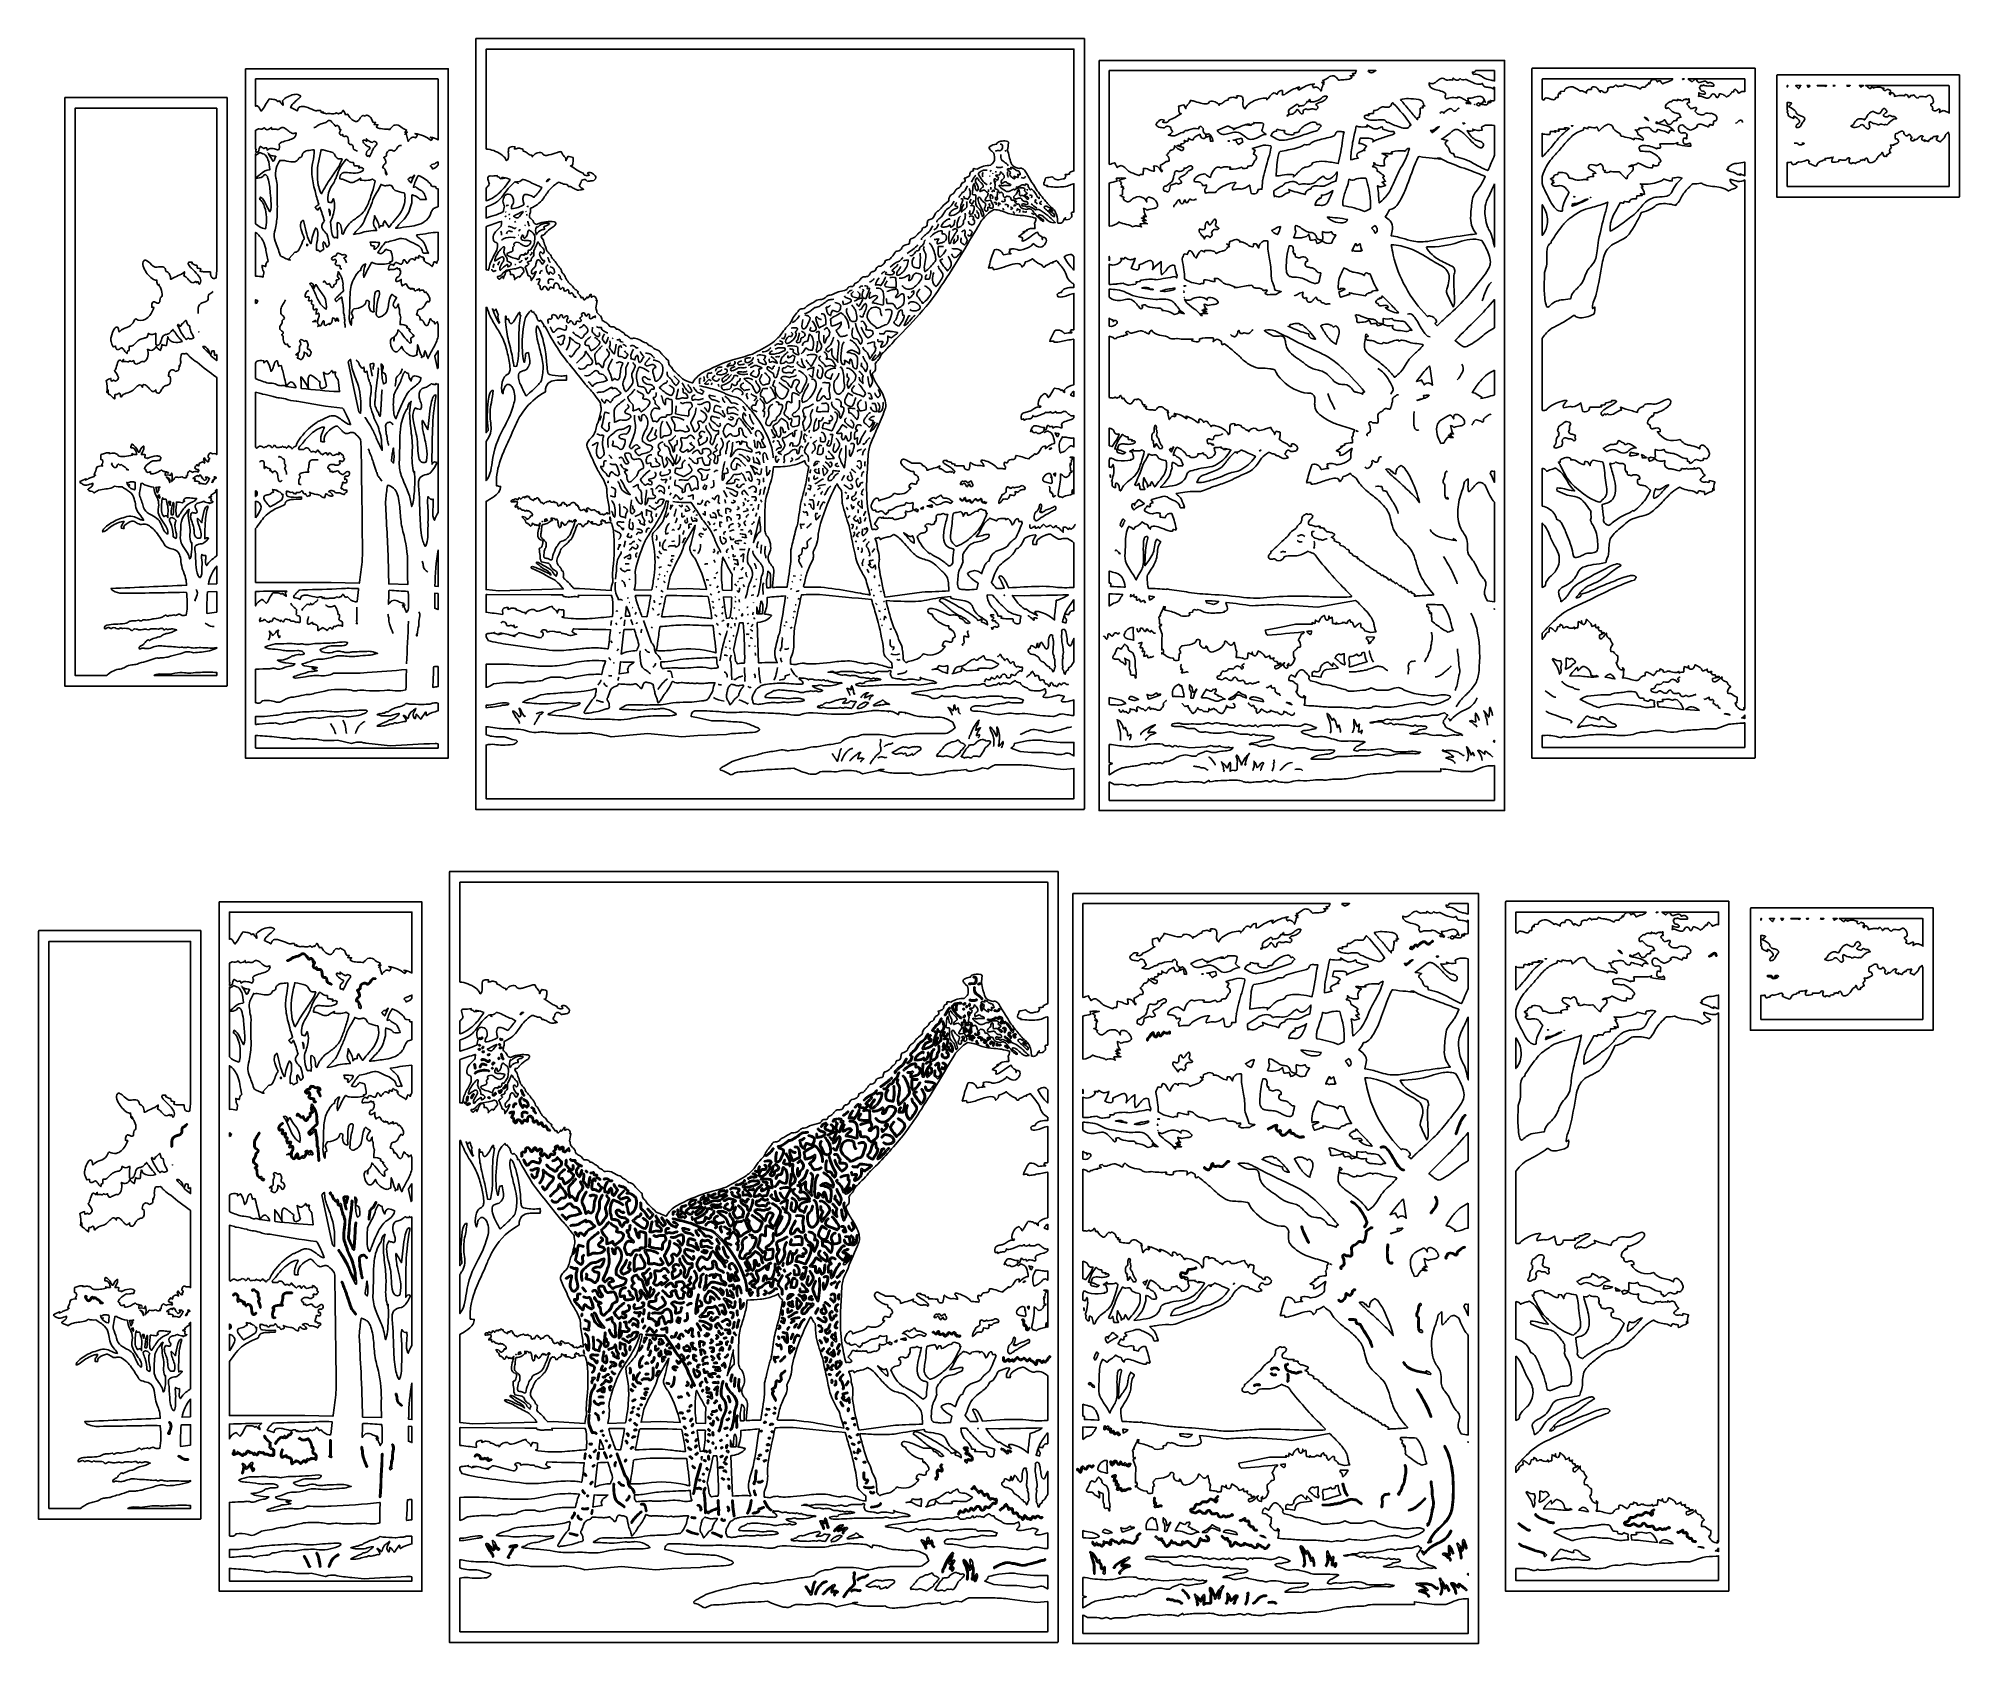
# Model space of a CAD drawing. Extents: x 1.4 to 96.1, y 1 to 80.1.
import ezdxf

# ---------------------------------------------------------------- set-up
doc = ezdxf.new("R2010")
doc.units = 0
doc.linetypes.add('0', pattern=[0])
doc.layers.add('1', color=7, linetype='0')

msp = doc.modelspace()

# ---------------------------------------------------------------- linework, layer by layer
at = {"layer": '1'}
for p, q in [((48.262417, 73.353706), (48.290588, 73.353706)), ((48.206078, 72.575928), (48.206078, 72.687035)), ((24.419781, 71.571846), (24.386957, 71.588028)), ((25.40449, 71.588028), (25.388079, 71.620384)), ((25.027018, 70.439056), (25.043428, 70.439056)), ((39.348572, 58.492241), (39.348572, 58.28392)), ((30.524971, 53.495903), (30.492149, 53.44735)), ((32.261147, 53.64537), (32.218891, 53.64537)), ((38.557423, 53.353706), (38.515167, 53.339813)), ((38.69828, 53.617592), (38.57151, 53.631485)), ((30.393675, 52.541122), (30.459324, 52.557304)), ((34.937416, 52.881485), (34.881073, 52.798149)), ((38.726452, 52.200928), (38.670109, 52.200928)), ((42.642254, 52.284264), (42.712681, 52.214813)), ((43.078907, 52.381485), (43.022568, 52.353706)), ((29.622324, 51.430092), (29.5895, 51.189888)), ((29.835676, 51.327431), (29.884914, 51.230331)), ((30.278797, 51.473076), (30.244703, 51.173149)), ((30.563833, 51.489258), (30.672678, 51.214149)), ((30.639858, 52.071831), (30.672678, 52.055649)), ((30.836794, 51.845284), (30.787563, 51.732002)), ((35.106445, 51.825928), (35.050102, 51.742592)), ((36.301929, 51.278893), (36.383987, 51.311249)), ((38.177113, 51.173149), (38.12077, 51.187035)), ((29.5895, 50.437393), (29.655149, 50.340294)), ((29.971497, 48.638329), (29.934145, 48.47522)), ((47.732819, 33.523727), (47.732849, 33.523697)), ((29.018742, 23.874741), (29.018721, 23.874695)), ((33.033676, 22.301605), (33.033657, 22.301544)), ((30.870066, 20.172699), (30.870136, 20.172699)), ((32.323544, 16.343399), (32.32349, 16.343353)), ((35.836109, 16.581528), (35.83614, 16.581482)), ((37.896576, 16.034882), (37.896648, 16.034851)), ((34.619823, 12.40329), (34.619781, 12.403229)), ((33.869598, 8.625259), (33.869587, 8.625214))]:
    msp.add_line(p, q, dxfattribs=at)
for points in [[(52.935673, 80.146736), (22.935673, 80.146736), (22.935673, 80.118958), (22.921783, 80.118958), (22.921783, 42.118965), (52.921783, 42.118965), (52.921783, 42.146744), (52.935673, 42.146744)], [(11.56932, 78.646935), (21.569319, 78.646935), (21.569319, 44.646935), (11.56932, 44.646935)], [(53.658428, 79.063171), (73.65844, 79.063171), (73.65844, 42.063171), (53.658428, 42.063171)], [(86.015076, 78.674416), (75.015076, 78.674416), (75.015076, 78.646637), (75.00119, 78.646637), (75.00119, 44.646637), (86.00119, 44.646637), (86.00119, 44.674416), (86.015076, 44.674416)], [(81.94873, 78.146637), (81.948936, 78.139961), (81.946396, 78.142906), (81.942429, 78.146637)], [(96.091949, 78.347084), (87.091949, 78.347084), (87.091949, 78.319305), (87.078064, 78.319305), (87.078064, 72.319305), (96.078064, 72.319305), (96.078064, 72.347084), (96.091949, 72.347084)], [(10.668735, 77.227837), (10.668735, 48.229309), (10.654846, 48.229309), (10.654846, 48.20153), (2.654846, 48.20153), (2.654846, 77.200058), (2.668735, 77.200058), (2.668735, 77.227837)], [(72.177856, 76.87899), (72.182831, 76.883568), (72.170959, 76.884499)], [(12.670772, 74.504593), (12.670437, 74.504387), (12.674955, 74.49781)], [(57.850315, 67.675064), (57.852451, 67.675941), (57.839401, 67.682526), (57.837242, 67.68158), (57.837177, 67.675362)], [(9.262186, 65.689087), (9.265437, 65.664322), (9.274294, 65.679817)], [(73.15844, 52.007751), (73.133057, 52.010872), (73.15844, 51.983475)], [(51.639099, 39.057007), (51.639099, 1.057022), (51.62521, 1.057022), (51.62521, 1.029236), (21.62521, 1.029236), (21.62521, 39.029236), (21.639097, 39.029236), (21.639097, 39.057007)], [(52.361855, 37.973442), (72.361862, 37.973442), (72.361862, 0.973434), (52.361855, 0.973434)], [(10.272745, 37.557205), (20.272745, 37.557205), (20.272745, 3.557205), (10.272745, 3.557205)], [(84.718506, 37.584686), (84.718506, 3.584686), (84.704613, 3.584686), (84.704613, 3.556915), (73.704613, 3.556915), (73.704613, 37.556908), (73.718506, 37.556908), (73.718506, 37.584686)], [(80.652161, 37.056908), (80.645851, 37.056908), (80.649826, 37.053185), (80.652367, 37.050232)], [(94.795372, 37.257355), (94.795372, 31.257355), (94.781487, 31.257355), (94.781487, 31.229584), (85.781487, 31.229584), (85.781487, 37.229576), (85.795372, 37.229576), (85.795372, 37.257355)], [(9.372161, 36.138107), (9.372161, 7.139572), (9.358272, 7.139572), (9.358272, 7.111801), (1.358272, 7.111801), (1.358272, 36.110329), (1.372161, 36.110329), (1.372161, 36.138107)], [(70.881287, 35.789261), (70.886253, 35.793839), (70.87439, 35.794769)], [(11.374198, 33.414856), (11.373863, 33.414658), (11.378381, 33.408081)], [(56.553738, 26.585342), (56.555874, 26.586227), (56.542828, 26.592789), (56.540668, 26.591843), (56.540604, 26.585632)], [(7.965612, 24.59935), (7.968864, 24.5746), (7.97772, 24.590088)], [(35.262287, 19.818817), (35.257439, 19.813568), (35.253586, 19.818863)], [(14.378474, 16.69519), (14.373477, 16.698334), (14.372016, 16.697784), (14.373977, 16.695602)], [(35.32616, 11.254776), (35.317425, 11.225677), (35.326122, 11.254776)], [(71.861862, 10.918015), (71.836479, 10.921143), (71.861862, 10.893753)]]:
    msp.add_lwpolyline(points, close=True, dxfattribs=at)
for points in [[(52.006748, 73.384834, -0.010329), (51.984871, 73.423355), (51.98595, 73.427078), (51.998169, 73.426788, -0.017207), (52.193718, 73.450157, -0.021164), (52.213348, 73.535194, -0.076383), (52.4207, 73.610725), (52.421783, 73.662888), (52.421783, 79.57235), (52.416504, 79.618958), (23.564905, 79.61895), (23.435673, 79.612823), (23.435673, 74.700592), (23.46796, 74.689903), (23.530418, 74.684341, -0.126487), (24.237577, 74.377426), (24.291904, 74.328644, -0.144318), (24.423412, 74.116646), (24.462761, 74.134171), (24.497856, 74.179581), (24.520643, 74.230751, 0.098487), (24.53327, 74.475754, -0.078795), (24.544588, 74.703117, -0.204952), (24.626894, 74.790283), (24.684183, 74.80603), (24.759531, 74.81012), (24.855282, 74.801231, -0.061468), (24.830162, 74.693726), (24.830811, 74.688828), (24.844208, 74.693085, 0.057241), (24.994928, 74.729309), (25.020639, 74.74128, -0.031692), (25.245258, 74.683243), (25.24955, 74.67836), (25.267693, 74.583969), (25.295071, 74.580635), (25.325109, 74.574486, -0.112344), (25.507502, 74.455238, 0.179122), (25.701168, 74.382729, -0.159841), (25.708508, 74.301041, -0.343625), (26.187206, 74.5075), (26.213074, 74.477257), (26.235748, 74.433548), (26.269194, 74.403053), (26.312107, 74.384361, 0.125885), (26.532955, 74.396812, 0.032304), (26.946589, 74.523361, -0.055881), (27.13888, 74.562729), (27.153919, 74.539688, 0.157921), (27.222939, 74.403847, -0.016381), (27.344404, 74.251587, -0.169111), (27.369053, 74.114571, -0.027065), (27.471554, 74.328575, -0.025277), (27.722361, 74.265961), (27.730293, 74.254539, 0.053002), (27.721212, 74.07032, -0.108958), (27.666447, 73.866943, -0.206677), (27.590733, 73.859627, -0.028154), (27.929401, 73.642509, 0.057405), (28.219667, 73.502602, 0.303236), (28.307688, 73.397057, 0.190792), (28.519869, 73.39399, 0.009361), (28.436577, 73.498787), (28.446337, 73.509148, -0.32474), (28.683607, 73.486824, -0.070509), (28.847429, 73.317375), (28.850128, 73.283188, -0.304241), (28.682936, 73.127159), (28.653662, 73.121307, 0.016009), (28.43062, 73.093445), (28.41342, 73.109665, 0.397854), (28.207693, 73.175323, 0.093865), (28.141302, 73.132301, -0.06528), (28.035435, 72.903603), (28.029909, 72.886398, 0.141605), (28.240879, 72.708946), (28.242058, 72.704552, 0.052733), (28.080591, 72.66996, -0.188187), (27.821083, 72.7164, -0.010495), (27.633522, 72.820694, 0.146736), (27.481516, 72.842896), (27.474825, 72.857498, 0.312836), (27.381437, 72.948524, 0.098329), (27.257164, 72.962112, 0.0634), (27.002052, 73.050812), (26.982859, 73.045792, -0.021104), (26.823807, 72.926025, 0.0471), (26.559107, 72.677765, 0.006913), (26.241638, 72.23468, -0.137794), (25.62685, 71.767014, 0.004102), (25.615047, 71.56234), (25.610172, 71.540222, 0.104053), (25.567112, 71.325462), (25.575241, 71.310524), (25.592785, 71.302193, -0.117143), (25.765377, 71.102867, 0.210982), (25.77158, 71.065063, 0.131054), (25.938681, 70.975365), (25.986452, 70.993111, -0.149925), (26.801218, 71.095139), (26.827497, 71.085144, -0.424106), (26.865778, 71.000511, -0.215408), (26.74238, 70.85585), (26.684656, 70.817711, 0.071152), (26.366974, 70.550858, -0.151013), (26.245871, 70.435768, -0.17039), (26.175699, 70.438622), (26.14303, 70.341988), (26.257906, 70.19632, 0.093696), (26.346151, 69.923561, -0.054759), (26.372437, 69.829468, -0.03514), (26.428783, 69.674637, 0.125622), (26.488066, 69.603371, -0.013067), (26.639095, 69.430946), (26.64444, 69.418808, 0.168868), (26.698986, 69.301208, 0.006728), (26.801327, 69.16983, -0.047405), (26.924919, 69.02803, 0.147934), (27.000174, 68.916832, -0.09299), (27.146898, 68.700653, -0.051899), (27.164413, 68.624252, 0.109219), (27.259062, 68.513268, -0.041545), (27.381889, 68.284424, 0.063069), (27.460417, 68.174507, -0.054222), (27.496216, 68.110344, 0.099484), (27.620058, 68.011688, -0.061312), (27.756454, 67.822784, 0.145417), (27.825996, 67.765793, -0.045868), (27.983349, 67.64296, 0.206756), (27.948549, 67.642662, 0.255834), (28.003145, 67.537643, -0.117218), (28.112125, 67.382301), (28.12907, 67.347786, -0.103086), (28.215147, 67.36293), (28.219883, 67.348724, 0.180106), (28.256884, 67.255211, 0.228585), (28.29196, 67.249832, 0.139585), (28.405794, 67.387749), (28.410334, 67.392502, 0.008697), (28.449099, 67.335159, -0.007218), (28.538696, 67.448189, -0.104446), (28.558008, 67.508461, -0.19199), (28.616207, 67.51992, 0.004491), (28.599609, 67.462898, -0.038988), (28.62373, 67.377342, -0.520889), (28.850063, 67.359016, -0.237573), (28.862162, 67.213226), (28.862904, 67.208351, 0.040184), (28.913027, 67.212288, 0.024789), (28.848402, 66.853584, -0.074087), (28.902134, 66.628571), (28.907534, 66.615654, -0.034327), (29.072035, 66.451775), (29.073158, 66.455276), (29.07284, 66.459511, -0.075355), (29.160236, 66.256042), (29.160101, 66.246262), (29.157001, 66.240974, 0.04537), (29.348045, 66.129326, -0.105131), (29.499313, 65.988937, 0.314037), (29.563875, 65.930138, 0.095591), (29.641611, 65.924278), (29.678698, 65.924133, -0.301096), (29.852055, 65.810913, -0.194696), (30.044415, 65.7351, 0.084783), (30.200462, 65.642342, -0.239147), (30.273493, 65.543137, 0.275434), (30.331974, 65.503746, -0.147913), (30.497751, 65.400566), (30.531839, 65.367325, 0.254363), (30.595152, 65.340645, -0.080604), (30.808973, 65.352966, -0.102669), (31.115799, 65.21209), (31.247286, 65.147324), (31.32147, 65.132683, -0.236747), (31.39871, 65.079697, 0.101426), (31.475254, 65.006989, -0.15401), (31.638386, 64.911674, 0.135956), (31.932161, 64.75589, -0.182213), (32.013344, 64.679482, 0.085092), (32.105019, 64.578918, 0.02067), (32.369297, 64.301178, 0.066077), (32.41246, 64.282692, -0.137799), (32.423134, 64.267693, 0.074519), (32.449944, 64.082779, 0.129091), (32.592857, 63.91748, 0.111741), (32.694164, 63.750809, -0.016649), (33.118546, 63.351006, 0.032816), (33.598843, 63.152748), (33.625927, 63.16568, -0.129402), (34.075909, 63.627594, -0.051087), (35.60157, 64.291199, 0.018583), (36.564304, 64.577202, 0.021866), (37.481121, 65.089249, 0.103119), (38.098881, 65.716461, -0.049353), (38.359463, 66.01857, 0.097522), (38.50148, 66.239098, -0.082316), (38.676178, 66.504524, -0.039624), (38.820168, 66.679192, -0.324172), (38.964668, 66.805878, -0.012822), (39.120579, 66.825668, 0.224483), (39.208801, 66.901398, -0.128832), (39.411919, 67.033524, 0.025089), (39.747021, 67.23288, -0.150755), (39.882538, 67.261925, 0.207073), (40.226513, 67.420677, -0.195357), (40.392654, 67.489922, 0.147917), (40.639786, 67.576729, -0.054427), (40.872547, 67.655579, 0.015874), (41.182526, 67.742897, 0.188711), (41.286232, 67.85524, -0.293099), (41.378983, 67.906822, 0.021135), (41.506039, 67.917229, 0.230206), (41.588253, 67.992523), (41.609135, 68.054268, 0.070633), (41.788658, 68.147751, 0.106891), (41.890602, 68.276482, -0.241551), (42.089676, 68.389641, 0.064607), (42.281517, 68.419846, 0.173725), (42.350174, 68.525093, -0.192284), (42.429714, 68.623352, 0.008155), (42.575642, 68.664551, 0.227521), (42.64492, 68.748108, -0.159613), (42.764732, 68.902229), (42.775955, 68.906189, 0.119397), (42.969536, 68.956177, 0.17227), (43.108486, 69.123093, 0.154141), (43.101765, 69.175858, -0.097987), (43.24818, 69.22673, 0.068166), (43.364784, 69.27597), (43.37421, 69.286118, -0.130831), (43.45174, 69.389297, 0.104434), (43.587006, 69.575897, -0.265795), (43.724209, 69.657028, 0.29024), (43.93251, 69.801773, -0.256407), (44.015778, 69.919464, -0.099166), (44.258461, 69.99057, 0.404313), (44.312939, 70.071388, -0.108305), (44.349575, 70.222717, -0.214692), (44.429424, 70.271614, 0.166956), (44.700798, 70.467491, -0.065937), (44.821636, 70.593193, 0.097156), (44.898201, 70.647964, 0.047415), (44.955666, 70.7873, -0.339462), (45.030163, 70.824783, 0.41927), (45.185024, 70.997643, -0.055434), (45.218319, 71.164093, -0.205314), (45.314121, 71.213478, 0.148255), (45.494667, 71.322212, 0.000616), (45.596775, 71.524971, -0.153758), (45.744164, 71.646782, 0.127864), (45.867844, 71.771606, -0.080501), (46.046192, 71.970993), (46.235725, 72.116341, -0.091813), (46.298069, 72.343674), (46.341686, 72.408211, 0.067999), (46.498478, 72.519104, 0.112827), (46.566933, 72.627228, -0.150615), (46.679405, 72.741341, 0.243933), (46.820728, 72.843353, -0.181549), (46.933239, 73.03318, 0.386463), (47.061512, 73.165001, 0.234569), (47.013218, 73.247139), (47.013294, 73.249893, 0.151214), (47.282372, 73.380333, 0.21247), (47.291626, 73.430458, -0.234861), (47.355736, 73.574768), (47.461433, 73.616478, -0.284166), (47.456543, 73.708817, -0.233993), (47.528503, 73.720039), (47.651569, 73.699821, -0.15081), (48.306454, 73.887299, 0.056362), (48.453876, 74.039505, 0.044507), (48.496746, 74.116737), (48.499844, 74.13382, 0.053136), (48.475483, 74.491486), (48.365562, 74.578308, -0.129623), (48.247013, 74.730957, -0.266444), (48.268688, 74.811455, -0.124701), (48.60228, 74.928909, -0.236687), (48.666935, 75.013824, -0.115476), (48.878777, 75.081795, -0.14753), (49.155338, 75.058533, -0.282691), (49.195648, 74.983276, 0.020529), (49.151676, 74.658607, 0.039346), (49.328049, 73.993568, 0.069462), (49.406563, 73.861267, 0.126755), (49.733711, 73.737915, 0.067504), (49.790642, 73.745888), (49.809341, 73.745926), (49.8279, 73.743668, -0.163462), (50.013653, 73.604851, 0.003988), (50.557327, 72.714561, 0.021762), (51.028454, 72.10466, 0.031484), (51.432163, 71.70166, -0.105412), (51.518349, 71.566124, -0.089163), (51.617996, 71.115807), (51.62883, 71.040787, 0.1113), (51.774273, 71.028847, 0.220007), (51.895668, 71.129715, 0.082586), (51.946419, 71.255165, 0.033546), (52.008965, 71.303375, 0.158398), (51.984348, 71.211067, 0.243777), (52.258041, 71.276085, 0.309218), (52.296719, 71.498405), (52.281021, 71.532799, -0.221797), (52.421783, 71.585625), (52.42178, 72.975273), (52.408665, 72.976761, 0.057239), (52.159481, 72.886528, -0.086025), (51.850079, 72.822578, -0.048199), (51.085938, 72.849739, -0.474071), (51.107189, 72.894333, -0.101531), (50.974609, 72.913338, -0.314923), (50.942455, 73.024376, 0.029794), (51.024021, 73.246948), (51.035259, 73.267433, 0.01519), (51.33609, 73.319534), (51.371532, 73.296936, 0.071217), (51.53989, 73.184814, 0.126841), (51.673725, 73.17321, -0.024495), (51.955589, 73.227936), (51.968185, 73.2369, -0.132952), (52.0242, 73.344032, 0.063534)], [(12.069322, 76.80703), (12.071054, 76.803123, -0.052293), (12.148818, 76.828018, -0.103189), (12.332417, 76.575714), (12.342877, 76.56472, 0.067813), (12.546992, 76.856949, -0.013742), (12.73126, 77.154633), (12.756039, 77.165077, 0.022983), (13.005339, 77.132797, -0.193466), (13.161889, 77.025833), (13.168066, 77.026642, -0.102357), (13.245809, 77.069527), (13.252481, 77.063774, 0.093119), (13.31089, 76.97438, 0.018204), (13.423725, 76.846321, 0.037062), (13.391895, 77.064285, -0.16086), (13.959456, 77.380211), (14.018556, 77.386894, -0.191187), (14.278022, 77.31826), (14.287903, 77.283737, -0.070043), (14.168468, 77.158905, 0.000137), (13.913969, 76.936996, 0.113915), (13.795319, 76.737862, 0.085693), (13.876423, 76.703491, -0.088369), (14.12001, 76.571648), (14.135493, 76.581642), (14.152965, 76.65155, -0.365899), (14.391538, 76.793396, -0.075), (14.63893, 76.737106, 0.006154), (15.043003, 76.570709), (15.067927, 76.570023, -0.117951), (15.14645, 76.587677, -0.038015), (15.280515, 76.588486), (15.302502, 76.489723), (15.305236, 76.487617, -0.146664), (15.395575, 76.529221, -0.350001), (15.373783, 76.475304), (15.385676, 76.472282, -0.073482), (15.559563, 76.43261, -0.126852), (15.809584, 76.430283, 0.211552), (16.044182, 76.479012), (16.158493, 76.420174, 0.16846), (16.222145, 76.466393, -0.413839), (16.265265, 76.458252), (16.273664, 76.449089, -0.008413), (16.39081, 76.606308, 0.096541), (16.42207, 76.552971, -0.052297), (16.507877, 76.383247, -0.02741), (16.610306, 76.411095, 0.199236), (16.985823, 76.048592, 0.254383), (17.115444, 76.083603, 0.120889), (17.202999, 76.188286, -0.083775), (17.315783, 76.327797, -0.252989), (17.426214, 76.335655), (17.462458, 76.318062), (17.476301, 76.314362, -0.2331), (17.549343, 76.367676, -0.038539), (17.765524, 76.233414), (17.770786, 76.216606, 0.067079), (17.814936, 76.107628, -0.038661), (17.847122, 76.015312), (17.854868, 76.010933, 0.086152), (17.989967, 76.004692, 0.023717), (17.903046, 75.89698, 0.013174), (18.108646, 75.888123, 0.072151), (18.019587, 75.778816), (18.030594, 75.766083, 0.119096), (18.231972, 75.695755, 0.03475), (18.601692, 75.667183, -0.058876), (18.662977, 75.651184), (18.672775, 75.641754, -0.030616), (18.869678, 75.848557), (18.889009, 75.861504), (18.943068, 75.872688, -0.277711), (19.230703, 75.783752, 0.100825), (19.486137, 75.639786), (19.508518, 75.628387, -0.105694), (19.421082, 75.523682, 0.033814), (19.54969, 75.529648), (19.551666, 75.527657, 0.049415), (19.424141, 75.417336), (19.427975, 75.418373, -0.097933), (19.486956, 75.459671), (19.491394, 75.456886, 0.058883), (19.521616, 75.330437, -0.02549), (19.584332, 75.068733), (19.592999, 75.067444, -0.117298), (19.767246, 75.260002, -0.305959), (19.962124, 75.239563, 0.006029), (20.018091, 75.327011, 0.12339), (20.028147, 75.39608, 0.003384), (19.926565, 75.454498, -0.130628), (20.717447, 75.11824, 0.008725), (20.782961, 75.21447, -0.047484), (20.681089, 75.275032, -0.099178), (21.069321, 75.137932), (21.069321, 78.142616), (21.037449, 78.146935), (12.069321, 78.146935)], [(58.050533, 75.12278, -0.049595), (58.020737, 75.069229, -0.049245), (57.865051, 75.11097), (57.859329, 75.110138), (57.859703, 75.09993, 0.077264), (57.902355, 75.025192, 0.053317), (57.823505, 74.955223, -0.051229), (57.700489, 74.94706, 0.032043), (57.675652, 74.854752, -0.094508), (57.57077, 74.874664, -0.004798), (57.502247, 74.855324, 0.045512), (57.519211, 74.846756), (57.817642, 74.77002, -0.144797), (57.80682, 74.643379, -0.321321), (57.709084, 74.620293, -0.102486), (57.382565, 74.858162, -0.29112), (57.344238, 74.705017, -0.218064), (57.178814, 74.631302), (57.164391, 74.623245, -0.149543), (56.980057, 74.396164), (56.999985, 74.381485, -0.299692), (57.121857, 74.101738), (57.114746, 74.087318, 0.034607), (56.950001, 74.068398), (56.95145, 74.067696), (56.952896, 74.066971, -0.097097), (56.691734, 73.904053), (56.688377, 73.893074, -0.023697), (56.688938, 73.741592), (56.69096, 73.733688, -0.31141), (56.703384, 73.6408, -0.148226), (56.783772, 73.629059, -0.024896), (56.752277, 73.561607), (56.740845, 73.575356, 0.060445), (56.59058, 73.784485, 0.233806), (56.350258, 73.851318, -0.129713), (56.379932, 73.700958, 0.049421), (56.389767, 73.60186), (56.375263, 73.59407, -0.100278), (56.166565, 73.650055), (56.100761, 73.679726, 0.114384), (55.853909, 73.741806, -0.023086), (55.831146, 73.497749), (55.829933, 73.468887), (55.830574, 73.440002), (55.824337, 73.429489, 0.292603), (55.65855, 73.401878), (55.649052, 73.390221), (55.641052, 73.37748, 0.008624), (55.230534, 73.536217, -0.110827), (55.012527, 73.701279, 0.053958), (54.832359, 73.849937, 0.24202), (54.659595, 73.850044), (54.616169, 73.823318), (54.570377, 73.78434), (54.551552, 73.781693, 0.053782), (54.466908, 73.926117, -0.077736), (54.431561, 74.018013, -0.010001), (54.166096, 73.929512), (54.158424, 73.94603), (54.158428, 78.563171), (66.304878, 78.563171), (66.348244, 78.559105, 0.058383), (66.28981, 78.421715, -0.107413), (66.152763, 78.411949, -0.018889), (66.236412, 78.313087, 0.004024), (66.039314, 78.304039, -0.080648), (66.124336, 78.203781, -0.119558), (65.990341, 78.143326, -0.0675), (65.630745, 78.106995, 0.036114), (65.516472, 78.093315), (65.499107, 78.085564), (65.49012, 78.078468, 0.06816), (65.33812, 78.232841), (65.317924, 78.252426), (65.298637, 78.272911, 0.223538), (65.020584, 78.260513, -0.03221), (64.813332, 78.118568, -0.053485), (64.682892, 78.069801, 0.097301), (64.76545, 77.972923), (64.766174, 77.968834, -0.034458), (64.641296, 77.97506, -0.064276), (64.753372, 77.882744, 0.115127), (64.70285, 77.911064, -0.03205), (64.630066, 77.64212), (64.620483, 77.600975), (64.612999, 77.559395), (64.6063, 77.545631, 0.126721), (64.428711, 77.730064, 0.273526), (64.253014, 77.712555), (64.239418, 77.716194, -0.004907), (64.191986, 77.791878, -0.115452), (64.182678, 77.85228, -0.003347), (64.281128, 77.906212, 0.126167), (63.517254, 77.596779, -0.00882), (63.453979, 77.685349, 0.038876), (63.552917, 77.741623, 0.089376), (63.337879, 77.68396, 0.076552), (62.813244, 77.376312, 0.017527), (62.689224, 77.362671, 0.147579), (62.708, 77.513405, -0.033437), (62.709805, 77.570297), (62.703964, 77.581993, 0.243181), (62.49622, 77.488266, 0.090626), (62.427933, 77.380905, 0.022286), (62.346451, 77.444229, 0.269336), (62.224026, 77.437088), (62.192268, 77.414932, 0.051443), (62.006367, 77.192162, -0.038961), (61.935669, 77.116287, 0.177028), (61.929546, 77.192223), (61.893806, 77.20015, 0.085889), (61.602276, 77.168648, 0.103462), (61.014408, 76.889992, 0.125181), (60.857197, 76.666336), (60.809826, 76.707092), (60.778316, 76.754883, -0.134374), (60.754539, 76.991447, 0.077391), (60.747204, 77.204239), (60.727184, 77.245544), (60.693859, 77.278381), (60.644314, 77.301201), (60.575626, 77.312454), (60.484886, 77.310593), (60.434776, 77.300522, 0.044583), (60.462456, 77.200912, -0.004491), (60.304504, 77.235115, 0.166523), (60.264462, 77.248146, 0.029639), (60.046413, 77.195709), (60.044083, 77.190193), (60.027069, 77.108154), (60.014782, 77.103569, 0.150234), (59.848289, 77.033981), (59.802284, 76.998947, -0.169735), (59.604923, 76.920036), (59.594627, 76.916214, 0.162789), (59.588795, 76.845161, 0.328495), (59.107807, 77.03347), (59.083672, 76.995827), (59.055973, 76.956261), (59.0163, 76.930389), (58.966293, 76.916534, -0.099774), (58.681297, 76.952934, -0.007446), (58.296516, 77.065948, 0.025228), (58.198631, 77.083763), (58.156059, 77.081406, -0.193421), (58.061161, 76.910927, 0.097762), (57.945766, 76.753975, 0.109995), (57.938423, 76.677094, 0.018775), (57.840263, 76.870209, 0.028552), (57.588806, 76.812019), (57.582947, 76.797897, -0.044024), (57.594364, 76.606659, 0.109228), (57.641682, 76.448929, 0.228874), (57.718552, 76.43779, 0.033027), (57.40847, 76.252434, -0.057774), (57.104465, 76.11216), (57.092415, 76.093742, -0.289176), (56.991302, 76.00499, -0.150979), (56.79882, 76.010124, 0.002862), (56.882652, 76.107742, 0.326331), (56.630234, 76.09256, 0.079127), (56.466248, 75.923805, 0.274777), (56.603661, 75.771057, 0.022841), (56.878906, 75.734772), (56.901672, 75.744797, -0.389929), (57.110355, 75.808983, -0.094371), (57.174343, 75.768707, 0.069419), (57.281345, 75.555199), (57.282276, 75.538765, -0.142363), (57.067814, 75.375847, -0.042037), (57.252026, 75.341522, 0.175166), (57.493237, 75.386086, -0.011137), (57.690517, 75.48748, -0.116125), (57.827179, 75.502937), (57.835823, 75.516296, -0.281247), (57.91848, 75.598518, -0.108926), (58.025925, 75.611107, 0.128747), (58.093948, 75.629845, -0.17045), (58.562481, 75.681641), (58.573032, 75.683121, -0.031503), (58.593548, 75.769112, -0.07), (58.684322, 75.817749, 0.012088), (58.807335, 75.685463, 0.415455), (58.917992, 75.423965, 0.031343), (58.923203, 75.385033, 0.026286), (58.918938, 75.423355, 0.162113), (59.076519, 75.436829), (59.086666, 75.437263, -0.186899), (59.249828, 75.187492, -0.04084), (59.273212, 75.066879, 0.084464), (59.152832, 75.074638, 0.026628), (59.128723, 75.287262), (59.128265, 75.310158), (59.129803, 75.333, 0.062142), (58.963692, 75.271004), (58.95747, 75.273155, -0.048058), (58.92326, 75.383942, -0.137793), (58.892582, 75.240372, -0.391107), (58.707256, 75.2509, -0.091585), (58.638485, 75.423187, 0.053324), (58.389679, 75.283607, 0.132764), (58.297028, 75.150223), (58.285503, 75.129776, -0.123424), (58.067116, 75.21981, -0.104259)], [(66.922798, 78.563171, 0.231242), (67.082039, 78.449593), (67.099037, 78.450401, 0.13066), (67.312332, 78.563171)], [(73.15844, 77.726151), (73.158287, 77.734085, 0.029131), (73.133827, 77.745384), (73.110214, 77.654884), (73.096748, 77.660675, 0.177581), (72.881004, 77.732262, -0.030752), (72.70459, 77.751678, -0.227137), (72.590721, 77.852142), (72.570999, 77.909241), (72.555557, 77.93824), (72.527763, 77.907333), (72.486702, 77.889473), (72.434464, 77.883141, -0.080361), (72.195976, 77.930519, -0.041671), (71.759827, 78.116631), (71.728592, 78.124817), (71.707436, 78.118996, -0.279011), (71.464035, 78.163055), (71.444908, 78.153984, -0.404322), (71.279411, 78.091499, -0.123967), (71.128761, 78.177727), (71.119698, 78.180565, 0.002698), (71.099152, 78.093079, 0.091394), (70.855019, 78.092575, -0.222135), (70.69165, 78.147339, 0.15809), (70.586098, 78.184151, 0.135193), (70.385254, 78.084885, 0.009274), (70.246841, 77.97525, -0.14954), (70.071838, 77.911331, -0.088346), (69.986076, 77.926582), (69.930161, 77.949211), (69.940132, 77.865852), (69.967339, 77.797951), (70.009392, 77.743362), (70.063904, 77.699913, 0.083468), (70.366226, 77.593964, -0.059029), (70.662483, 77.49437), (70.72184, 77.454048), (70.762886, 77.407082, 0.115011), (70.724304, 77.293678, 0.152912), (70.788635, 77.158646, -0.003196), (70.890862, 77.190987), (70.889839, 77.19381, -0.10787), (71.235512, 77.221214, 0.00168), (71.33429, 77.214821), (71.341255, 77.249573, -0.162987), (71.524696, 77.215828, -0.028494), (71.726624, 77.092995, 0.103303), (71.877075, 77.048721), (71.880173, 77.054443, 0.032046), (71.841011, 77.193275, 0.100706), (72.172905, 77.241623, -0.062008), (72.436714, 77.295197, -0.113355), (72.530899, 77.268944), (72.580299, 77.231125), (72.626564, 77.172707), (72.669838, 77.090569), (72.70755, 76.989609, -0.011202), (72.637146, 77.072487), (72.630943, 77.073135, -0.087569), (72.560677, 76.973145, -0.323417), (72.370857, 76.965828), (72.351006, 76.974846, -0.151455), (72.256897, 76.895119), (72.256516, 76.888695, 0.139755), (72.378136, 76.818642, 0.322527), (72.442505, 76.85936), (72.451317, 76.882484), (72.467583, 76.898888), (72.498718, 76.897469, 0.031902), (72.721352, 76.867935, 0.413605), (72.845924, 76.992828), (72.84626, 77.009666), (72.849129, 77.035889, -0.053052), (72.920738, 77.035019, -0.001858), (72.901695, 76.970078, 0.077117), (72.978157, 76.991295, -0.052173), (72.959763, 77.091736, 0.297599), (73.15844, 77.091316)], [(73.15844, 78.563171), (72.226364, 78.563171, -0.480234), (72.109993, 78.480057, -0.094378), (72.065857, 78.496315, 0.198715), (72.129349, 78.364311, -0.217458), (72.378204, 78.351555, -0.051598), (72.635071, 78.205521, 0.106896), (72.932823, 78.103363, -0.036415), (73.15844, 78.045021)], [(75.520157, 78.146637), (81.912674, 78.146637, 0.055927), (81.921768, 78.116379, -0.135501), (81.826462, 78.049156, -0.067621), (81.654129, 77.992088, 0.094124), (81.46244, 77.906708), (81.445885, 77.89975, -0.099349), (81.349976, 78.051987, 0.330547), (81.194275, 78.003654, 0.818304), (80.840714, 77.962524), (80.837761, 77.948517, -0.039578), (80.788574, 77.902092, 0.046018), (80.767036, 77.962944, -0.272261), (80.66922, 77.836479, 0.197286), (80.58535, 77.734703), (80.568123, 77.734268), (80.514748, 77.741714), (80.498123, 77.743515, 0.407485), (80.359612, 77.65802), (80.345818, 77.651535), (80.327225, 77.657524, 0.019603), (80.099846, 77.772141, 0.23829), (80.068398, 77.759689), (80.054924, 77.757317, 0.091771), (79.842506, 77.812653, -0.080118), (79.570129, 77.88633, -0.383561), (79.511948, 77.802841, -0.105908), (79.390251, 77.790703, 0.115413), (79.233589, 77.760536), (79.227585, 77.768211, 0.268026), (79.178673, 77.825645, -0.01242), (79.142174, 77.85083), (79.134071, 77.849136, -0.048336), (78.997177, 77.736336), (78.985863, 77.734146, 0.161751), (78.912567, 77.751297, 0.031558), (78.745743, 77.694763, -0.184385), (78.700768, 77.514069, -0.207691), (78.601646, 77.471252, -0.106584), (78.479485, 77.538475, 0.186323), (78.376007, 77.556915, 0.019493), (78.372978, 77.493896), (78.369667, 77.494438, -0.037592), (78.262169, 77.656441, 0.273021), (78.010094, 77.762489, 0.366193), (77.936974, 77.657745), (77.939415, 77.630135), (77.915886, 77.626152, 0.081682), (77.796844, 77.633102, 0.1994), (77.732964, 77.58152, 0.019663), (77.665443, 77.486076, 0.004645), (77.705101, 77.453514, -0.041871), (77.541679, 77.534821), (77.52124, 77.544075, 0.274351), (77.379753, 77.539482, 0.11844), (77.026962, 77.754066), (77.000313, 77.758881, 0.165031), (76.668892, 77.671959, 0.176076), (76.606277, 77.558495), (76.60022, 77.539543), (76.424202, 77.53199), (76.414101, 77.530716, 0.064653), (76.41082, 77.40799, -0.014618), (76.375, 77.476463), (76.3675, 77.472488, 0.215624), (76.290001, 77.238884, 0.026457), (76.186508, 77.226212), (76.169777, 77.177734, -0.327858), (76.064354, 77.121368, -0.099161), (75.895096, 77.164429, 0.076449), (75.710495, 77.207886, 0.243664), (75.628235, 77.157173), (75.611115, 77.112312), (75.604225, 77.102455, -0.029271), (75.517754, 77.137016), (75.515068, 77.141434), (75.515076, 78.140663)], [(82.425682, 78.146637), (82.518547, 78.146637, 0.024731), (82.43734, 78.113503, 0.069038)], [(85.464233, 77.529289, 0.232748), (85.325897, 77.507133, 0.012886), (85.210068, 77.440437), (85.195908, 77.446304, -0.027602), (85.145668, 77.526779, 0.140016), (85.003868, 77.64209, 0.002335), (84.964127, 77.586914, 0.164569), (84.956398, 77.511406), (84.954056, 77.506958, -0.000719), (84.858284, 77.50193, 0.425413), (84.869766, 77.48114, 0.076238), (84.772369, 77.374176, -0.112061), (84.668312, 77.30024, 0.052704), (84.602631, 77.249901), (84.58429, 77.262848, 0.155367), (84.427353, 77.37265, -0.011978), (84.306175, 77.421295, 0.038749), (84.236732, 77.394753, -0.152134), (84.170418, 77.240364, -0.393893), (84.107635, 77.246414, 0.023545), (84.044975, 77.360085, 0.148991), (83.939186, 77.406761, 0.271389), (83.86042, 77.356468, -0.028405), (83.775345, 77.242264, -0.315975), (83.563873, 77.216125, 0.001043), (83.380676, 77.288582, 0.140769), (83.225845, 77.284996), (83.213585, 77.284096, 0.152616), (83.232315, 77.466614, 0.109933), (83.494652, 77.392014), (83.523148, 77.395348, 0.586025), (83.548904, 77.458763), (83.541382, 77.473991, 0.307867), (83.424416, 77.543289, -0.279898), (83.316589, 77.608467, -0.130597), (83.267723, 77.749657, -0.015547), (83.313911, 77.759178, -0.083642), (83.325089, 77.832794, -0.03756), (83.426476, 77.814064, 0.004169), (83.466835, 77.857887, 0.138193), (83.694069, 77.799385, -0.038662), (83.96463, 77.787216, 0.346962), (83.919502, 77.927917, 0.353235), (83.681999, 77.936417), (83.661873, 77.942009), (83.643799, 77.98259), (83.619194, 78.010521, 0.188819), (83.49868, 78.034134, 0.000265), (83.275116, 77.978119), (83.242279, 77.974815, -0.338294), (83.168076, 78.020912, 0.013089), (83.111412, 78.115845, 0.284203), (83.046738, 78.12986, 0.055378), (82.900337, 78.005615, 0.014854), (82.709206, 78.143188), (82.71196, 78.146637), (85.501144, 78.146637), (85.50119, 77.516281), (85.498024, 77.515129, 0.03705)], [(87.593178, 77.819305), (87.624138, 77.819305, 0.023841), (87.591942, 77.744507), (87.591949, 77.81855)], [(88.208595, 77.747002, -0.034952), (88.162476, 77.669113), (88.150093, 77.682503, -0.073657), (88.011902, 77.819305), (88.264862, 77.819305, 0.109201)], [(88.557983, 77.819305), (88.705124, 77.819305), (88.700249, 77.803619, -0.034052), (88.645912, 77.731392, 0.009632)], [(89.068275, 77.819305), (89.530365, 77.819305, 0.09346), (89.509766, 77.779648, 0.101687), (89.311615, 77.803902, -0.004822), (89.071152, 77.807961)], [(89.835419, 77.819305), (89.951851, 77.819305, -0.351927), (89.906258, 77.796013, -0.14326)], [(90.521446, 77.819305), (90.700218, 77.819305, -0.361303)], [(91.221062, 77.734871, 0.029978), (91.143883, 77.819305), (91.359032, 77.819305, 0.158038), (91.232315, 77.741005)], [(95.115913, 76.556488, 0.113509), (95.11525, 76.664711, 0.169206), (95.00148, 76.627121, -0.018413), (94.901642, 76.573219), (94.88829, 76.571854, -0.140001), (94.745827, 76.634354), (94.741341, 76.643425, 0.2584), (94.763306, 76.758011), (94.762611, 76.767403, -0.414769), (94.67437, 76.906204), (94.695763, 76.913559, 0.451619), (94.802757, 77.027191, 0.213064), (94.665291, 77.32476, 0.280061), (94.542259, 77.330772, 0.050851), (94.437263, 77.272804, -0.152939), (94.384041, 77.265076, 0.098517), (94.119873, 77.273903, 0.216789), (94.054329, 77.215988), (94.042999, 77.200157, -0.233905), (93.852623, 77.356377, -0.109841), (93.6717, 77.327835), (93.665359, 77.319489, -0.319931), (93.590843, 77.228378), (93.582985, 77.23111, 0.252148), (93.448135, 77.385254, 0.398573), (93.389954, 77.347206), (93.38382, 77.319527), (93.365318, 77.318016), (93.309517, 77.326134, 0.119056), (93.027557, 77.309547, -0.029588), (92.881905, 77.282288, -0.016906), (92.893227, 77.359901, 0.044772), (92.812477, 77.442741, 0.150292), (92.724396, 77.467712), (92.713661, 77.463211, 0.034169), (92.675087, 77.364052, -0.37157), (92.633087, 77.468163, -0.363519), (92.653496, 77.456589, 0.153461), (92.688667, 77.555237, 0.220298), (92.659073, 77.599968, 0.018979), (92.515572, 77.639801), (92.501801, 77.624802, -0.273214), (92.39563, 77.569839, -0.306293), (92.321457, 77.660645, 0.038175), (92.370193, 77.685883, -0.083702), (92.221222, 77.725685, 0.148383), (92.006096, 77.739189, -0.022478), (91.851326, 77.720818, -0.010238), (91.879387, 77.695198, 0.114023), (91.737953, 77.744087, -0.04005), (91.70871, 77.679893, -0.289766), (91.665482, 77.671822, -0.076415), (91.537773, 77.776932, 0.127329), (91.453354, 77.819244), (95.563347, 77.819305), (95.578072, 77.814484), (95.578064, 76.468025), (95.577202, 76.454826, 0.220375), (95.510902, 76.507721, 0.041468), (95.319305, 76.582901, 0.200477), (95.179352, 76.544464, 0.050917), (95.115128, 76.494247), (95.097427, 76.482933, 0.023544)], [(63.008976, 76.468582, -0.047439), (63.006367, 76.39106), (62.998055, 76.384689, 0.34404), (62.930592, 76.323105), (62.933941, 76.314178, 0.37778), (63.005493, 76.386223, -0.020853), (63.155132, 76.402481, 0.161096), (63.274429, 76.468063), (63.292358, 76.484077, 0.128554), (63.412369, 76.63604, -0.206621), (63.425915, 76.640335, -0.224007), (63.533737, 76.537933, 0.085828), (63.619465, 76.429367, 0.693821), (63.721416, 76.515671, -0.209319), (63.748146, 76.612953, -0.074829), (63.872684, 76.675659, 0.256811), (63.969219, 76.638901, 0.091282), (64.152336, 76.680016, -0.214146), (64.259346, 76.658966, 0.184766), (64.384315, 76.640297, 0.317387), (64.453354, 76.786217), (64.447853, 76.79641, 0.10385), (64.353363, 76.863258, -0.241301), (64.434181, 76.942268, -0.037487), (64.642365, 77.016617, 0.127734), (64.854042, 77.167435), (64.861069, 77.180298), (64.866562, 77.193893, -0.216689), (64.921722, 77.270515), (64.870857, 77.29319), (64.824646, 77.302063), (64.782249, 77.299164, 0.136729), (64.624718, 77.201378, -0.147778), (64.25473, 77.021629, 0.060338), (64.074524, 77.010025, 0.154755), (64.054565, 77.143539), (63.972675, 77.020927), (63.970619, 77.020309), (63.939053, 77.047134, 0.036089), (63.88652, 76.965355, -0.123372), (63.750256, 76.845352, -0.026971), (63.568661, 76.816986, 0.114129), (63.509029, 76.788315, 0.373799), (63.435257, 76.897026, 0.269741), (63.375416, 76.870071, 0.000848), (63.056633, 76.655708, 0.226061), (63.008389, 76.551598, 0.059921)], [(67.13665, 76.110924, 0.06957), (67.43428, 76.131599, -0.074618), (67.700638, 76.126099, -0.207393), (67.838394, 76.013176, -0.102489), (68.028313, 75.952271, 0.007656), (68.236916, 75.859337, -0.010309), (68.587646, 75.742989, 0.120306), (68.851059, 75.720551, 0.186092), (68.960655, 75.80452), (68.984566, 75.853867), (68.995064, 75.878098, 0.075413), (69.043526, 75.869209), (69.030403, 75.892265, 0.043786), (68.168594, 76.942146), (68.136314, 76.979416), (68.12603, 76.972191, 0.004668), (68.039543, 76.825027, -0.233506), (67.905724, 76.757889, -0.05811), (67.694565, 76.767372, 0.206499), (67.479568, 76.692825), (67.439659, 76.660896, -0.212614), (67.208199, 76.592796), (67.202209, 76.585602, 0.012736), (67.185272, 76.448967, -0.029691), (67.131569, 76.446609, -0.050977), (66.937302, 76.426193, -0.155326), (66.960487, 76.333862, 0.20338), (66.779785, 76.350357), (66.76873, 76.343239, 0.501789), (66.796654, 76.189064, 0.069314)], [(68.519279, 77.133018), (68.558571, 77.084846, 0.017876), (68.859062, 76.734947, -0.011472), (69.24556, 76.264282, 0.014036), (69.364998, 76.132156, 0.08073), (69.348434, 76.220512, 0.019373), (69.461761, 76.270348, -0.070733), (69.485863, 76.459702, 0.084553), (69.495987, 76.704506, -0.057234), (69.648743, 76.722969), (69.645302, 76.729729, -0.129531), (69.604996, 76.795441), (69.603592, 76.809311, 0.0773), (69.724106, 76.820671, -0.249759), (69.658264, 76.914993), (69.647865, 76.958313, 0.225965), (69.586586, 77.051918, 0.126334), (69.426056, 77.131905, 0.010575), (68.912399, 77.181328, 0.077628)], [(71.768524, 76.93605, 0.088696), (71.8153, 76.944992, 0.054388), (71.759598, 76.984673, -0.060268)], [(71.989677, 76.9506), (71.99366, 76.956474, -0.017035), (71.909393, 77.014153), (71.89872, 77.013382, 0.010491), (71.825806, 76.943039, -0.181818), (71.962029, 76.912262), (71.969139, 76.911079, -0.140202)], [(82.758194, 77.074928, 0.091881), (82.775627, 76.992805, 0.135344), (82.666084, 76.951569), (82.655823, 76.932877, 0.185734), (82.685051, 76.856918, -0.051499), (82.805267, 76.707497), (82.822258, 76.689522, 0.150613), (82.986542, 76.726913, -0.128276), (83.11055, 76.73867), (83.119095, 76.725014, -0.322367), (83.050316, 76.576881), (83.044342, 76.561447), (83.070129, 76.522667, 0.23128), (83.286438, 76.388428, 0.077034), (83.492058, 76.388458), (83.517563, 76.406212, -0.337356), (83.602448, 76.457535, -0.067907), (83.757233, 76.447624, 0.074799), (83.859329, 76.455429, -0.048199), (84.065323, 76.343437, -0.33206), (84.113663, 76.129326, -0.325337), (83.984116, 76.079247), (83.975189, 76.068069, 0.041454), (83.938423, 75.869476, -0.148888), (83.78717, 75.906853), (83.781776, 75.906723), (83.776848, 75.904533, 0.086304), (83.711868, 75.787537), (83.67923, 75.793388, -0.033072), (83.456345, 75.884178, 0.119693), (83.243774, 75.916771, 0.243039), (83.125145, 75.816376, -0.012104), (83.173744, 75.804024, -0.05437), (82.870796, 75.629379, -0.170116), (82.770699, 75.637405, -0.06414), (82.701996, 75.668724, -0.005555), (82.479469, 75.837608, 0.393462), (82.491386, 75.859314), (82.414764, 75.877487), (82.35025, 75.874847), (82.299477, 75.854431), (82.262001, 75.819885, 0.348729), (82.291969, 75.523048), (82.335342, 75.493073), (82.388512, 75.478508), (82.45105, 75.48304, -0.460494), (82.659729, 75.383926, 0.139798), (82.637726, 75.202881), (82.637085, 75.192177, 0.351595), (82.47641, 75.20665, 0.015343), (82.461906, 75.058472), (82.460037, 75.025032), (82.463951, 75.007568, 0.279213), (82.596092, 74.930511, 0.162779), (82.79126, 74.980133), (82.8032, 74.982246, -0.122531), (82.839851, 74.829193, -0.057182), (82.674141, 74.834183, -0.03019), (82.161148, 74.916412, -0.042188), (82.20063, 75.006706, -0.108487), (82.063202, 74.961815, -0.068061), (81.787888, 74.94944, 0.017849), (81.361732, 74.946182), (81.30941, 74.937653, -0.145848), (81.336815, 74.821228, 0.023837), (81.345474, 74.759811), (81.343964, 74.749619, -0.112547), (81.155685, 74.744987, -0.338938), (81.177757, 74.701485), (81.169746, 74.701241, 0.121891), (80.516327, 74.866058, 0.119638), (80.30722, 74.800018), (80.285812, 74.779747, 0.048916), (80.341972, 74.586815, -0.051951), (80.637009, 74.564636, 0.049932), (80.809517, 74.565178), (80.84623, 74.559029), (80.919327, 74.516891), (80.991623, 74.473404, -0.057621), (81.250343, 74.28685, -0.117776), (81.361465, 74.097275), (81.359039, 74.075638, -0.188169), (81.277596, 74.025307), (81.268028, 74.014435), (81.269043, 73.978241, -0.390582), (81.168091, 73.865196, -0.204141), (80.984398, 73.906654), (80.970818, 73.910431, 0.01596), (80.950867, 73.765633, -0.14108), (80.54599, 73.853973, -0.013896), (80.265221, 73.994637), (80.224724, 73.999649, -0.20515), (80.104324, 73.92318, -0.043939), (79.916443, 73.890236, 0.114877), (79.778313, 73.829445), (79.778404, 73.825966, -0.029139), (79.972122, 73.857307), (79.986076, 73.849327), (80.001549, 73.781609, -0.201614), (79.950737, 73.600723, -0.014632), (79.766907, 73.419052, 0.174525), (79.695839, 73.244232), (79.678314, 73.224045, -0.100344), (79.475021, 73.398308, 0.016178), (79.313263, 73.568069), (79.27951, 73.568016, -0.097586), (78.905128, 73.589485), (78.876785, 73.591881, -0.252041), (78.583183, 73.546768, -0.248854), (78.578217, 73.56617, 0.02586), (78.620155, 73.635651), (78.526817, 73.656227), (78.524948, 73.671867, 0.278997), (78.38765, 73.96666), (78.373955, 73.957672, 0.036377), (78.2117, 73.87085), (78.197601, 73.867332, 0.144723), (77.848763, 73.913208), (77.838112, 73.906425, 0.052476), (77.784668, 73.777443), (77.785995, 73.766716, 0.118305), (77.992867, 73.610573, -0.059617), (78.155563, 73.50528), (78.160973, 73.493446, 0.026568), (78.008499, 73.472397, -0.038508), (78.049263, 73.33429), (78.04351, 73.32914, 0.145612), (77.729195, 73.268677), (77.725838, 73.259445, 0.011759), (77.764473, 73.171364), (77.763069, 73.165977, 0.122226), (77.547821, 73.180511), (77.499084, 73.174477), (77.450615, 73.166565, -0.181812), (77.056137, 73.21093, 0.082056), (76.833733, 73.261414), (76.819099, 73.308739, 0.304113), (76.590302, 73.522758, 0.105392), (76.30529, 73.526505), (76.286736, 73.439499, 0.039385), (76.16481, 73.424309, 0.212469), (76.089684, 73.34935, 0.050905), (76.057884, 73.273224, 0.087705), (75.919983, 73.227051), (75.919289, 73.220436, 0.090644), (76.062393, 73.141403, -0.488895), (76.048035, 73.103958), (76.034073, 73.095062, 0.474542), (76.021416, 73.054962, 0.154877), (76.102448, 73.046219, -0.045733), (75.974037, 72.981232), (75.965042, 72.973206), (75.997131, 72.930122, 0.261174), (76.1931, 72.862297, 0.018804), (76.376495, 72.884956, -0.285785), (76.704559, 72.71698, 0.033822), (76.8358, 72.559036, -0.033214), (76.74044, 72.360817, 0.035245), (76.538689, 71.906784, 0.07716), (76.509956, 71.676208), (76.489845, 71.622787), (76.405998, 71.617851), (76.325493, 71.638092), (76.248413, 71.680084), (76.174911, 71.740417, -0.076787), (75.914635, 72.108765, -0.013374), (75.694763, 72.546494, -0.07346), (75.515083, 72.996094), (75.515076, 73.330261), (75.526215, 73.377411, -0.101903), (75.979752, 74.214783, -0.000189), (76.466492, 74.761337, -0.029628), (76.932533, 75.27916, -0.117255), (77.507713, 75.62043), (77.540092, 75.634605, -0.020958), (77.568817, 75.751381, -0.050948), (77.756676, 75.683105), (77.762764, 75.683487), (77.784332, 75.77298), (77.814781, 75.774078, -0.033221), (78.033218, 75.739143, 0.146904), (78.194229, 75.763397), (78.217529, 75.771812, 0.108811), (78.247955, 75.699341, -0.04155), (78.298195, 75.576912), (78.305573, 75.576813, -0.005834), (78.489006, 75.753532, -0.095913), (78.509804, 75.760368), (78.509705, 75.770943, -0.135246), (78.763199, 75.910126, -0.326184), (79.000389, 75.778542, 0.185444), (79.027061, 75.694275, 0.092429), (79.345612, 75.449272), (79.363297, 75.436928, -0.066504), (79.379189, 75.353287), (79.428108, 75.332794, 0.03889), (79.793968, 75.245018, -0.073838), (80.03936, 75.148911, 0.053042), (80.060272, 75.225311, 0.010155), (80.302887, 75.191902, -0.090538), (80.479004, 75.121956, 0.016615), (80.498817, 75.217911, 0.095874), (80.229729, 75.410065, 0.320995), (80.089378, 75.635963, 0.14263), (80.225502, 75.639977, 0.006861), (80.308075, 75.658264), (80.308151, 75.661697, -0.19179), (80.283813, 75.713646), (80.293892, 75.717133, 0.046118), (80.580093, 75.749252, -0.116521), (80.808762, 75.729919, -0.178212), (80.853806, 75.680489, 0.227963), (81.115547, 75.518051, -0.111033), (81.141632, 75.559319, 0.060449), (81.197708, 75.658501), (81.215912, 75.659828, 0.026375), (81.541336, 75.569565, -0.105771), (81.737602, 75.465233), (81.748085, 75.489883, -0.432971), (81.910767, 75.616913, -0.12175), (82.009499, 75.58548), (82.024773, 75.585533, 0.146566), (81.697151, 75.819443), (81.655136, 75.834358, 0.018963), (81.155495, 75.954109), (81.12632, 75.964127, 0.028908), (81.135765, 76.026947, 0.004179), (81.286774, 75.954689), (81.294235, 75.954071, 0.040064), (81.333565, 76.023628, 0.17651), (81.498688, 76.093758), (81.539558, 76.127365), (81.553978, 76.131561), (81.571381, 76.109673, 0.019887), (81.675819, 75.939003, 0.318263), (81.804222, 75.90638, 0.21823), (81.942101, 76.017525, -0.240833), (82.058403, 76.087784), (82.093292, 76.09053, 0.243297), (82.087486, 76.109001, -0.028757), (82.146942, 76.087593, -0.402882), (82.229103, 76.234268, -0.106598), (82.348541, 76.256454, -0.099276), (82.284615, 76.408974), (82.269859, 76.421333, 0.115242), (82.111694, 76.461639, -0.191946), (81.878372, 76.585495, 0.024363), (81.731895, 76.723053), (81.715645, 76.726547, -0.338224), (81.653221, 76.699448, 0.067847), (81.620346, 76.692665, -0.439565), (81.642097, 76.90284, -0.049882), (81.814819, 77.038025, 0.590405), (81.925194, 77.071587), (81.929497, 77.086182), (81.942062, 77.094307, -0.106994), (82.176849, 77.073692, -0.041117), (82.190071, 77.148125, -0.009037), (82.299202, 77.096268, 0.637014), (82.311005, 77.118011, 0.14354), (82.424171, 77.072754, 0.330199), (82.497887, 77.14003), (82.503487, 77.149178, -0.041518), (82.604218, 77.129662, 0.202273), (82.607651, 77.167686), (82.620628, 77.158241, 0.097281), (82.71566, 77.1297, 0.021184), (82.72905, 77.17614, 0.141487), (82.765518, 77.164207, 0.060502)], [(88.103905, 75.916962), (88.143234, 75.945267, 0.37714), (88.192741, 76.073051, 0.144984), (88.148376, 76.150818, 0.121878), (87.915535, 76.308289), (87.915535, 76.197464, -0.037087), (87.675903, 76.308403, -0.290966), (87.64183, 76.41391, 0.296361), (87.591949, 76.485207), (87.591949, 76.518639, -0.067497), (87.630142, 76.576744, -0.037749), (87.591942, 76.600388), (87.591949, 76.984253), (87.592209, 76.990952, -0.035844), (87.771233, 76.96917), (87.803642, 76.957664), (87.818756, 76.94455), (87.81945, 76.929832, -0.114415), (87.761612, 76.877174, 0.065264), (87.660614, 76.780846), (87.67926, 76.768532, -0.080696), (87.975105, 76.595047, -0.163017), (88.033058, 76.476418, 0.193369), (88.110329, 76.386963, 0.087603), (88.242416, 76.33007), (88.30201, 76.311394, -0.162716), (88.452408, 76.221634, -0.272168), (88.4505, 76.135384, -0.070512), (88.389183, 76.052155, 0.078223), (88.281319, 75.864883, -0.288466), (88.062538, 75.745346, -0.501475), (88.028694, 75.822304, -0.189737)], [(4.713431, 48.729324, 0.076313), (4.795061, 48.78709, -0.074613), (5.074099, 48.951447, -0.092654), (5.382308, 49.042381, 0.116123), (5.638182, 49.140835, -0.115596), (5.966449, 49.243042, 0.02402), (6.229444, 49.2873, -0.03899), (6.648502, 49.411884, 0.038236), (7.041387, 49.551212, -0.11291), (7.27066, 49.585907, 0.008882), (7.466516, 49.589279, -0.013646), (7.733787, 49.633636, -0.007564), (8.265338, 49.767906, -0.02086), (8.62761, 49.884136, -0.128997), (8.892484, 49.874336), (8.950044, 49.860325), (9.00708, 49.844315, 0.037365), (9.795478, 49.945202, 0.049668), (10.154846, 50.072823), (10.154847, 50.100822, -0.062847), (9.952861, 50.073036, 0.003977), (9.469472, 50.086906, 0.072418), (9.083848, 50.082664, -0.103268), (8.83138, 50.107922, 0.056598), (8.701769, 50.119118, -0.028053), (8.511261, 50.091923, -0.353442), (8.480319, 50.124565, 0.097206), (8.332363, 50.109795), (8.314184, 50.108612, 0.006456), (7.925395, 50.148949, -0.031362), (7.524806, 50.173355, 0.126895), (7.192236, 50.173409, 0.045496), (6.885745, 50.07954, -0.127231), (6.602744, 50.057503, 0.14034), (6.451006, 50.073524, -0.1867), (6.334804, 50.034256, -0.415852), (6.355098, 50.148224, -0.106583), (6.483051, 50.219013, 0.163801), (6.582644, 50.315094, -0.090224), (6.730124, 50.470528, -0.347346), (6.83008, 50.446411), (6.843978, 50.450104, -0.050508), (6.879179, 50.480629, -0.04421), (7.156984, 50.588882, -0.103981), (7.298887, 50.62458, 0.170431), (7.469667, 50.706696, -0.111799), (7.730932, 50.798855, 0.052686), (7.951651, 50.863945, -0.051311), (8.175591, 50.968437, -0.064509), (8.04875, 51.008968, 0.087887), (7.917281, 51.026932, -0.013342), (7.70799, 50.984787), (7.704461, 50.989464, 0.612052), (7.628883, 51.007484, -0.217866), (7.535965, 50.97979, 0.36952), (7.455378, 51.051132, 0.032204), (7.276989, 51.014809), (7.257787, 51.012665, 0.016826), (6.967821, 51.031002, 0.096642), (6.833344, 50.99189, -0.206769), (6.708526, 50.999352), (6.685422, 51.0075), (6.662332, 51.015686, 0.109059), (6.485363, 50.984825, -0.161714), (6.227582, 51.004253, 0.061674), (6.117918, 51.022385, 0.220359), (6.035287, 50.971828, -0.481256), (5.898505, 50.982124, 0.00841), (5.863783, 51.014076, 0.107318), (5.528129, 51.044979, -0.101742), (5.372716, 51.072968, -0.378381), (5.257756, 51.028111, -0.075667), (5.1415, 51.076321, 0.237941), (5.00837, 51.066509, -0.075459), (4.915913, 51.037498), (4.910283, 51.048645), (4.902908, 51.058723, 0.35195), (4.75524, 51.068115, -0.054807), (4.647567, 51.024548), (4.637787, 51.025757, -0.404103), (4.618773, 51.106361, -0.216543), (4.705337, 51.19136), (4.735025, 51.203674, -0.080279), (5.161642, 51.255508, 0.033907), (5.622121, 51.293819, 0.094175), (5.830964, 51.381214, -0.15167), (6.008541, 51.413975, 0.092802), (6.296324, 51.457344), (6.3138, 51.457329, 0.402602), (6.415144, 51.413498, 0.098646), (6.483283, 51.446579, -0.261242), (6.667152, 51.452911), (6.676929, 51.451637, -0.002018), (6.945418, 51.495224, -0.08037), (7.06631, 51.516773, 0.061547), (7.456144, 51.59684, 0.001503), (7.605701, 51.695232, -0.355035), (7.682271, 51.67189, 0.013701), (7.713085, 51.645111, 0.237923), (7.802619, 51.675453, -0.11921), (7.922711, 51.685795, 0.14378), (8.030296, 51.720291), (8.042083, 51.717651, 0.263715), (8.122826, 51.688225, 0.042556), (8.272696, 51.750496, -0.312822), (8.377043, 51.722584, 0.154639), (8.447255, 51.688644, 0.027111), (8.641712, 51.69445, 0.071946), (8.685563, 52.511135, 0.003107), (8.665037, 52.809227), (8.509677, 52.827454, -0.002703), (5.500199, 52.776745, -0.150967), (5.025138, 52.913181, -0.093029), (4.937515, 53.014683, 0.000296), (8.664075, 53.176922, 0.062124), (8.61832, 53.501945, 0.047747), (8.464713, 53.958733), (8.449228, 54.00618, -0.036499), (8.375562, 54.452076, 0.087075), (8.272095, 54.775097, 0.22255), (8.004699, 54.947971, -0.034026), (7.700292, 55.046898, -0.102572), (7.609629, 55.12204, 0.022588), (7.167537, 55.787994, 0.099666), (6.698749, 56.177879, 0.162715), (6.44761, 56.171227, -0.194072), (6.303806, 56.197952, -0.034732), (6.10073, 56.326168, 0.217603), (5.970566, 56.331123, 0.119625), (5.610281, 56.128002, 0.245295), (5.581189, 55.982513), (5.579641, 55.975929, -0.020259), (5.45198, 55.984543, -0.238289), (5.498434, 56.180466, 0.007035), (5.584168, 56.320526, 0.099924), (5.316077, 56.263195, 0.093803), (4.77422, 55.939064, -0.078232), (4.533702, 55.802307), (4.523995, 55.833702), (4.533118, 55.876404, -0.125138), (4.714163, 56.085102, -0.075415), (5.354486, 56.453949, 0.024594), (5.725805, 56.564598, -0.171711), (6.101442, 56.541443, -0.021915), (6.368984, 56.423893, 0.065322), (6.551721, 56.377388), (6.540742, 56.40419), (6.52321, 56.43412, 0.01007), (6.277023, 56.758873, -0.120318), (6.15308, 57.1017, 0.014111), (6.085209, 57.437374, 0.163732), (5.842268, 57.778404, 0.030905), (5.484781, 58.027855), (5.459845, 58.027435, -0.107992), (5.11393, 58.059555), (5.067354, 58.026695), (5.015792, 57.998672, -0.080451), (4.687669, 57.923409, 0.040111), (4.325469, 57.858055, 0.102629), (4.107529, 57.732857, 0.140058), (3.913682, 57.821751, -0.136153), (3.792842, 57.901062, -0.019167), (3.96816, 58.027355, 0.242863), (4.046716, 58.205948, -0.025518), (3.740708, 58.115681, -0.173052), (3.558761, 58.151356, -0.003047), (3.424618, 58.220299, -0.043096), (3.402817, 58.284286, -0.027256), (3.697303, 58.427612, 0.160895), (3.678648, 58.362335, -0.049622), (3.794422, 58.408607, -0.116045), (3.962876, 58.493301), (4.010798, 58.50708, 0.165719), (4.174832, 58.601982), (4.104333, 58.620697), (4.10208, 58.624702, 0.072219), (4.232624, 59.004532, -0.171803), (4.519587, 59.055038), (4.47748, 59.143105, 0.42763), (4.510493, 59.356987, 0.021267), (4.445203, 59.372307), (4.441287, 59.375801, -0.103846), (4.438892, 59.614243), (4.44792, 59.625084, 0.021226), (4.670945, 59.695904, -0.095907), (4.853791, 59.709267, -0.341785), (4.837615, 59.675415, -0.018277), (5.112906, 59.68652, -0.178048), (5.251911, 59.615688, 0.040405), (5.342081, 59.549255, 0.121708), (5.612667, 59.527645, 0.030276), (5.997483, 59.594879, 0.029413), (5.968405, 59.66745, 0.134747), (6.197774, 59.619148), (6.207103, 59.630028, 0.108821), (6.119279, 59.87793, 0.251476), (5.944348, 59.956108), (5.923234, 59.958336, -0.16599), (5.963347, 60.127655), (5.980134, 60.12574, -0.14066), (6.188843, 59.923615, -0.018464), (6.304975, 59.729454, 0.123881), (6.340818, 59.746147, -0.186792), (6.544757, 60.033997), (6.557051, 60.028351, -0.16308), (6.534184, 59.846214, -0.037039), (6.433284, 59.63562), (6.434115, 59.623276, -0.060954), (6.629376, 59.612564), (6.629039, 59.605537, 0.054947), (6.612844, 59.525562), (6.608765, 59.495285), (6.604834, 59.464989), (6.60734, 59.459457, 0.124265), (6.745849, 59.455521, 0.315054), (6.730974, 59.418701, -0.109894), (7.181926, 59.55537, -0.10246), (7.351887, 59.518021), (7.383343, 59.497566), (7.395658, 59.484596, -0.044069), (7.354497, 59.329391, 0.046641), (7.136338, 59.309994, -0.053103), (6.997481, 59.311768), (6.973179, 59.302246, 0.054342), (6.681126, 59.089428, 0.119556), (6.594173, 58.927761), (6.595564, 58.918148), (6.599153, 58.909122, 0.137596), (6.661211, 58.870605), (6.662588, 58.853348, 0.47633), (6.75905, 58.741039, 0.196642), (6.878862, 58.780075), (6.884965, 58.780441, -0.00551), (6.89991, 58.66478, 0.12634), (7.127571, 58.698257, 0.012344), (7.426704, 58.856445), (7.444235, 58.847412, 0.236906), (7.576924, 58.781265, -0.08322), (7.755232, 58.729568, -0.073439), (7.775237, 58.711296, 0.028963), (7.623509, 58.738533, 0.166753), (7.613838, 58.594528, -0.169736), (7.874765, 58.59301), (7.880604, 58.596947, 0.009622), (7.930754, 58.707016, -0.151741), (7.928365, 58.289093), (7.936622, 58.293118, -0.000543), (8.119617, 58.502148), (8.13851, 58.503494), (8.215024, 58.498497, 0.108761), (8.438538, 58.525047, 0.273707), (8.667535, 58.486732), (8.668724, 58.491394, 0.080395), (8.63675, 58.556961), (8.640219, 58.55851), (8.708796, 58.574959, -0.273233), (8.810347, 58.825623, 0.071627), (8.883565, 58.788105, -0.064883), (8.945809, 58.743217, -0.16436), (9.216619, 58.781532, -0.053231), (9.233965, 58.74762), (9.24112, 58.762062), (9.247883, 58.776691, 0.32209), (9.23833, 58.890594, 0.031099), (9.209856, 58.870285, 0.137069), (9.124048, 58.90329, -0.280646), (9.06848, 58.973724, -0.090476), (9.103236, 59.041786, -0.35481), (9.111988, 59.036476, 0.094792), (9.174667, 59.123886, -0.129202), (9.253848, 59.050545, 0.311202), (9.276298, 59.109112, -0.184482), (9.305697, 59.194817, -0.090735), (9.456267, 59.2556, -0.15711), (9.562956, 59.193336, -0.104852), (9.550277, 59.292976, 0.022792), (9.502748, 59.350975, -0.070438), (9.537086, 59.453629), (9.5407, 59.454666, 0.114475), (9.718451, 59.259453, 0.125514), (9.761431, 59.289474, -0.27389), (9.750673, 59.364128, 0.416604), (9.798526, 59.443954), (9.793077, 59.449577, -0.480076), (9.72925, 59.506645, -0.235936), (9.806653, 59.69479, -0.289978), (9.875296, 59.693714, -0.039409), (9.943526, 59.655678, -0.077115), (10.104359, 59.664608, -0.267592), (10.147333, 59.618095), (10.154536, 59.620293), (10.154846, 59.624207), (10.154846, 63.410698), (10.138188, 63.439384, -0.021475), (9.178917, 64.173332, -0.03459), (8.831957, 64.436356, -0.050657), (8.733489, 64.553085), (8.665421, 64.612434, -0.107712), (8.483171, 64.597946, 0.291137), (8.404214, 64.542458), (8.392078, 64.510574, 0.063499), (8.370824, 64.216011, -0.077887), (8.385717, 64.233528, -0.010005), (8.336439, 63.978737, 0.456342), (8.301983, 64.015839, -0.014006), (8.283709, 63.803246), (8.279495, 63.795135, -0.076715), (8.11692, 63.720032, 0.135585), (8.001752, 63.792599, 0.359384), (7.815931, 63.695499, 0.157214), (7.780417, 63.479889, -0.004293), (7.85499, 63.454254, -0.133835), (7.860085, 63.155037, -0.231377), (7.748758, 63.053791, -0.055737), (7.63302, 63.019463, 0.209176), (7.460505, 62.867439, -0.010667), (7.356697, 62.69722, -0.324472), (7.218439, 62.659851), (7.182548, 62.674843), (7.165269, 62.688438), (7.147632, 62.816772, -0.095405), (7.054915, 62.734509, -0.29332), (6.934103, 62.758293, -0.08278), (6.798541, 62.904915, 0.115505), (6.618717, 63.0658, 0.238603), (6.503238, 63.049324, 0.100791), (6.49826, 62.941528, 0.138258), (6.418836, 63.042812, 0.276856), (6.301661, 63.041088, 0.103464), (6.15149, 62.916069, -0.03034), (5.985273, 62.758606, -0.077819), (5.69162, 62.651821, 0.179915), (5.430771, 62.455032), (5.417085, 62.464745, 0.110147), (5.366959, 62.63221, 0.41696), (5.301653, 62.631828, 0.054269), (5.244572, 62.58696, 0.133465), (5.138115, 62.579994, -0.000042), (5.121638, 62.365456), (5.109303, 62.371887), (5.097595, 62.379326, 0.013879), (4.893105, 62.565361, 0.096205), (4.811897, 62.603294), (4.805718, 62.613548, -0.017818), (4.788777, 62.820648, 0.013689), (4.737875, 62.677757, 0.099198), (4.703325, 63.268608), (4.707014, 63.280014, -0.047869), (4.929634, 63.374969), (4.932481, 63.369286), (4.949721, 63.241341, 0.172422), (5.067858, 63.293533), (5.097153, 63.268509, 0.375526), (5.209146, 63.267834, 0.146104), (5.309011, 63.403175), (5.303416, 63.428551, 0.091249), (5.101862, 63.764999, 0.115055), (5.154911, 63.823349, 0.026994), (5.262484, 64.147324, -0.085577), (5.329545, 64.261681, -0.304759), (5.408553, 64.270638), (5.446391, 64.245621), (5.489489, 64.201805), (5.497844, 64.201622, -0.019662), (5.554942, 64.313248, 0.102316), (5.560615, 64.200302, -0.132612), (5.689658, 64.208458, 0.032979), (5.815973, 64.198311, 0.296731), (5.830457, 64.217819, -0.18351), (5.860639, 64.250336, 0.117529), (5.943466, 64.214539, 0.144675), (6.061645, 64.253609, 0.10901), (6.100653, 64.121986, 0.302122), (6.203535, 64.086128, 0.031745), (6.432089, 64.193085, -0.109662), (6.529638, 64.208031), (6.557316, 64.197502, 0.258813), (6.752864, 64.478462, 0.100211), (6.741735, 64.811249), (6.768122, 64.794998, 0.343854), (7.057029, 64.81321, 0.109992), (7.168426, 64.948387, 0.139279), (7.384255, 64.754524, -0.075898), (7.409143, 64.866295, 0.029122), (7.449623, 65.049797, 0.214687), (7.56161, 65.011528, -0.047999), (7.669695, 64.994926, -0.012441), (7.734329, 65.42791, 0.295859), (8.020135, 65.169579, 0.136958), (8.442513, 65.195839, 0.067183), (8.297281, 65.377365, -0.069209), (8.114298, 65.62571), (8.094791, 65.652214), (8.073396, 65.677223, -0.108281), (7.987927, 65.793228, -0.046927), (7.797883, 65.600052, -0.108447), (7.639972, 65.541847), (7.619071, 65.537025, 0.23707), (7.465248, 65.402618, 0.065411), (7.429101, 65.284454, -0.047268), (7.366201, 65.098557, -0.175484), (7.205338, 64.999924, -0.278987), (7.158631, 65.030563, -0.110977), (7.147799, 65.229919, 0.021073), (7.154881, 65.566307), (7.145098, 65.606117, -0.184452), (6.93163, 65.536362, -0.153321), (6.795081, 65.596504), (6.777797, 65.59668, -0.09509), (6.713811, 65.418472, -0.19382), (6.642403, 65.380768, 0.068027), (6.57881, 65.357292, 0.066146), (6.352704, 65.290977, 0.070864), (6.261638, 65.224403, 0.019238), (6.078795, 65.04599, -0.10111), (5.936182, 64.966476), (5.902834, 64.962021), (5.843533, 64.965149, 0.025251), (5.827517, 64.754486, 0.060387), (5.751215, 64.723724, 0.003229), (5.734116, 64.598999), (5.725609, 64.598335, -0.130424), (5.598825, 64.753754, 0.146401), (5.469214, 64.889397), (5.461356, 64.890556), (5.453454, 64.88974, -0.022857), (5.313272, 64.804382, -0.299201), (5.184113, 64.837814, 0.013085), (5.166767, 64.968185, -0.036133), (5.046622, 64.933311, -0.063638), (4.938881, 65.194038, -0.116451), (4.947859, 65.417511, -0.121365), (5.122942, 65.847542, -0.108152), (5.211123, 65.91127, -0.413598), (5.290353, 65.858681, -0.09575), (5.323599, 65.690483), (5.349893, 65.674187, -0.115317), (5.583138, 65.839035, -0.037868), (5.756168, 65.905922, 0.151295), (6.021966, 66.121185), (6.066462, 66.192078), (6.110611, 66.277565), (6.162838, 66.308029, 0.281287), (6.634342, 66.297211, 0.114153), (6.844671, 66.481659, 0.095188), (7.055572, 66.876144, 0.022433), (6.942656, 66.886917, -0.101314), (6.974193, 67.092003), (6.998267, 67.130707, -0.321895), (7.086174, 67.150459, -0.059086), (7.218396, 67.094872, 0.147984), (7.294615, 67.092545), (7.318626, 67.113937), (7.337301, 67.15419), (7.34967, 67.217026), (7.354762, 67.30619), (7.370772, 67.363678, 0.278484), (7.460794, 67.507294), (7.462142, 67.540207, 0.109268), (7.357304, 67.887711, 0.01516), (7.215906, 68.018822, -0.011132), (7.195487, 68.234009), (7.178105, 68.226845), (7.139112, 68.221809), (7.089801, 68.234482), (7.032412, 68.262939), (6.969182, 68.305244, -0.120736), (6.551038, 68.826965), (6.521658, 68.910553), (6.506578, 68.990631), (6.508039, 69.065247), (6.528279, 69.132477), (6.569536, 69.190392), (6.601539, 69.215218), (6.621281, 69.216858, -0.076544), (6.701316, 69.18261, -0.018093), (7.018417, 68.918556), (7.047006, 68.896652, 0.219392), (7.181202, 68.861519), (7.218083, 68.865082, -0.078938), (7.496852, 68.876114, -0.264391), (7.623879, 68.747696, -0.071748), (7.636745, 68.680962), (7.653645, 68.653755, -0.216086), (7.826897, 68.493919, -0.1318), (7.874647, 68.268723), (7.905477, 68.273911, -0.041481), (8.257133, 68.444901, 0.062545), (8.551505, 68.625542), (8.563642, 68.630478, 0.010084), (8.530857, 68.422935, -0.16712), (8.721635, 68.285988, 0.032707), (8.872759, 68.127831, 0.317659), (9.060703, 68.126686, 0.058924), (9.116158, 68.165848, 0.018101), (9.152486, 68.10051, 0.474141), (9.184258, 68.124969, -0.279449), (9.219688, 68.15567, -0.01821), (9.290886, 68.021484), (9.327121, 68.063324), (9.354239, 68.123337), (9.361834, 68.185913), (9.352255, 68.250542, 0.107148), (9.215955, 68.483452, 0.032293), (8.905256, 68.810303, -0.048924), (8.753939, 68.992691), (8.735139, 69.03569), (8.734945, 69.047241, 0.029981), (8.771861, 69.108147, 0.024554), (8.93996, 69.109451, -0.286563), (8.923193, 69.041077, -0.058442), (9.020559, 68.995338, 0.075154), (9.175162, 68.950035), (9.17865, 68.943367), (9.193827, 68.818886, -0.101109), (9.25525, 68.806694, 0.065149), (9.36896, 68.788162, -0.009802), (9.332128, 68.661751, 0.077738), (9.563252, 68.641068, -0.013288), (9.836558, 68.633423), (9.841723, 68.542763), (9.847069, 68.501579), (9.854998, 68.464478, 0.207618), (9.94786, 68.325569, 0.253221), (10.12029, 68.337326, -0.016783), (10.154723, 68.659988), (10.154846, 68.733398), (10.154845, 76.699966), (3.168756, 76.700058), (3.168735, 48.729309)], [(60.311066, 75.660324), (60.276726, 75.643501, 0.054168), (60.363636, 75.712997, -0.268755), (60.066032, 75.826195, 0.088867), (59.982067, 75.814064, 0.030626), (59.509724, 75.616798), (59.489307, 75.599686, 0.172808), (59.688599, 75.42762, 0.134629), (60.00013, 75.433319, 0.029026), (60.255341, 75.50721, -0.193079), (60.612431, 75.4664, -0.077023), (60.893345, 75.269882, 0.099315), (61.064728, 75.174812, 0.151142), (61.350239, 75.207504, 0.057455), (61.608913, 75.333252, -0.110921), (61.885906, 75.408882), (61.894173, 75.413261, -0.129372), (61.689781, 75.599297), (61.686481, 75.62664, 0.075178), (61.767349, 75.895477, 0.220323), (61.739342, 75.960167, 0.143257), (61.599171, 75.978706, -0.051927), (61.290623, 76.000114, -0.368256), (61.315693, 75.958427), (61.309223, 75.952591, -0.06049), (61.20591, 75.921043, 0.124759), (61.146454, 75.858086, -0.036429), (60.896824, 75.888634, 0.02147), (61.093689, 75.900841), (61.066933, 75.912766, 0.099821), (60.892982, 75.897675, 0.040914)], [(62.414902, 75.634483, 0.198713), (62.414665, 75.571045), (62.398712, 75.567947, 0.356951), (62.150501, 75.348595), (62.128014, 75.349869, -0.035729), (62.398201, 75.195145, 0.153807), (62.733624, 75.122345), (62.800747, 75.128876, 0.049729), (63.689201, 75.368553, -0.015415), (64.430229, 75.604965, -0.031599), (64.612701, 75.819656, -0.020353), (64.514557, 75.917938), (64.508064, 75.919884, -0.019488), (64.414078, 75.897682), (64.406677, 75.906311), (64.383957, 75.961525), (64.344994, 75.997307), (64.292267, 76.015503, 0.130792), (64.042892, 75.968254, 0.112932), (63.557854, 75.63044), (63.51865, 75.57534), (63.495655, 75.524521), (63.484089, 75.514984), (63.474323, 75.514961, -0.030038), (63.288155, 75.49292), (63.270737, 75.409988), (63.266956, 75.40435, -0.055182), (62.976353, 75.406555, -0.15057), (62.791119, 75.510452), (62.785725, 75.523026, 0.007452), (62.824802, 75.59922), (62.817589, 75.603142, -0.093536), (62.434517, 75.662788, 0.085485)], [(66.757256, 75.781647, -0.080966), (66.370346, 75.810547), (66.341385, 75.820847, 0.001515), (66.181686, 75.105682, 0.026019), (66.077293, 74.367592), (66.07196, 74.265404), (66.069717, 74.163689, 0.013317), (66.445633, 74.242332, -0.167314), (66.36557, 74.379616), (66.365845, 74.394173, -0.225308), (66.439804, 74.499176, -0.007998), (66.718178, 74.630264, 0.061808), (66.780388, 74.624817, -0.143537), (66.712219, 74.667442, 0.046296), (66.849541, 74.833023, 0.161786), (66.47229, 74.967407, -0.046538), (66.531105, 75.222359, -0.028372), (66.963959, 75.229309, -0.052031), (67.101059, 75.199989), (67.13842, 75.180435), (67.16423, 75.155106), (67.176346, 75.12336), (67.172684, 75.084526), (67.151123, 75.037971, -0.079554), (67.401894, 75.164688, -0.023154), (67.990234, 75.35466, 0.035645), (68.232277, 75.448708, 0.007003), (68.190384, 75.550278, -0.119165), (67.867508, 75.605347, 0.009444), (67.64917, 75.677414, -0.041041), (67.615555, 75.788162, -0.022133), (67.383476, 75.691505, -0.166025), (67.179535, 75.704414, -0.019518), (66.867737, 75.882118, 0.158305), (66.891922, 75.788147, -0.001811)], [(70.066658, 75.523911, 0.013972), (70.085014, 75.499725), (70.102333, 75.505959, 0.025286), (70.438614, 75.795654), (70.410912, 75.789513, 0.184374), (70.204224, 75.658607, -0.246952), (70.055634, 75.609673), (70.00946, 75.617119, 0.031851)], [(73.158432, 75.844879, 0.097464), (72.718285, 75.860504, 0.106936), (72.515228, 75.764313, -0.009218), (72.554253, 75.6259, -0.170941), (72.079361, 75.674316, 0.047459), (72.158958, 75.615349, -0.198432), (71.815735, 75.598755), (71.80864, 75.593666, 0.060347), (72.028702, 75.297104, 0.064218), (72.256828, 75.122604, 0.019187), (72.48027, 75.056091, -0.101157), (72.588097, 74.987518), (72.602638, 74.965576, -0.313325), (72.554672, 74.768326, -0.211071), (72.470047, 74.751106, -0.150314), (72.31337, 74.818024, -0.066574), (71.939262, 75.157761), (71.84053, 75.265556, 0.076599), (71.432297, 75.609802), (71.386261, 75.632652, 0.263075), (71.158043, 75.625023, 0.075732), (71.0242, 75.524521, -0.037801), (70.543945, 75.177765), (70.548325, 75.171295, -0.017483), (70.850693, 75.114281), (70.859138, 75.106598, 0.110123), (70.740044, 75.020355, 0.305603), (70.738091, 74.928955, 0.123849), (70.79184, 74.865028, -0.037231), (70.882675, 74.756706, -0.048834), (70.95771, 74.563499, 0.311756), (71.116318, 74.466217), (71.143555, 74.465729), (71.194954, 74.312454), (71.224541, 74.304947, -0.03607), (71.685257, 74.189392, -0.043179), (72.222366, 73.926048, 0.033402), (72.828644, 73.628563), (72.842079, 73.645706, -0.000473), (73.158455, 74.3825)], [(71.619347, 75.9263), (71.625648, 75.923935, -0.073026), (71.70182, 75.956718), (71.694984, 75.961395, 0.096707), (71.594551, 75.967751, -0.004036)], [(76.984955, 75.818108, 0.01449), (76.941719, 75.84063, -0.053357), (77.026649, 75.839394), (76.992912, 75.816475)], [(80.584763, 76.222572), (80.548279, 76.259644, -0.125436), (80.695221, 76.186157, -0.137827), (80.718452, 76.137161, -0.057571), (80.752563, 76.097733, -0.066338)], [(91.717751, 76.02037, 0.023258), (91.670311, 76.043587), (91.650856, 76.035622, 0.280045), (91.631729, 75.939644, -0.023501), (91.661034, 75.78215, -0.228774), (91.608925, 75.684776, -0.26079), (91.520515, 75.695457, -0.052038), (91.349525, 75.867348, 0.353371), (91.206932, 75.869415, 0.04549), (91.132851, 75.809311, -0.109061), (90.884079, 75.755554, -0.051885), (90.765877, 75.801636), (90.7341, 75.810364, -0.295265), (90.776306, 75.844261, 0.230584), (90.87252, 75.937798, -0.136981), (91.074646, 76.155678, -0.152716), (91.274521, 76.180099, -0.010449), (91.398689, 76.131287, 0.150911), (91.428047, 76.146278, 0.049549), (91.53508, 76.326088, -0.140511), (91.793839, 76.544113, -0.141912), (91.851151, 76.542694, 0.026611), (92.055901, 76.44043, 0.308365), (92.187973, 76.481689), (92.20491, 76.50174, -0.040298), (92.312134, 76.6577, -0.224534), (92.402573, 76.687256, -0.196197), (92.432312, 76.660805, -0.227366), (92.501869, 76.514572, -0.113716), (92.492256, 76.49868, 0.131874), (92.333229, 76.373192, 0.374428), (92.351067, 76.307526, 0.058548), (92.540878, 76.269928, 0.292557), (92.568146, 76.297157, -0.493341), (92.697586, 76.326408, 0.174346), (92.838165, 76.303192), (92.858749, 76.303497, -0.456359), (92.923508, 76.24865), (92.927864, 76.229179, -0.33853), (92.996025, 76.190231), (92.982796, 76.184334, 0.048709), (92.835701, 76.155609, 0.102631), (92.588951, 75.949318, -0.051559), (92.531052, 75.895195, -0.302426), (92.443069, 75.908318), (92.430481, 75.91468), (92.417198, 75.908508, -0.226631), (92.377312, 75.883514, -0.060817), (92.243607, 75.921112, 0.168195), (92.146523, 75.895279, -0.435793), (92.025856, 75.913437, 0.087613), (91.900185, 75.94175, -0.110564)], [(12.069322, 74.523781, 0.109428), (12.212946, 74.56916), (12.220027, 74.578995, -0.132884), (12.295637, 74.811974), (12.307282, 74.816704, -0.040667), (12.456242, 74.724144), (12.466368, 74.723824, -0.123113), (12.615097, 74.741951), (12.618941, 74.735817), (12.637136, 74.640335, -0.231444), (12.93576, 74.711205, -0.058998), (13.155312, 74.653839), (13.193442, 74.644363, 0.081644), (13.253695, 74.762352, 0.164684), (13.224481, 74.895805), (13.227283, 74.930939), (13.282102, 74.981621), (13.347836, 75.021767, -0.055903), (13.640031, 75.115204, 0.048267), (13.903336, 75.207909), (13.966277, 75.249489), (14.017603, 75.301956), (14.054811, 75.367683), (14.0754, 75.449043), (14.052928, 75.490372), (13.99494, 75.468307, -0.212962), (13.802635, 75.498741, -0.063605), (13.618752, 75.64299, 0.093672), (13.426694, 75.752991, 0.229705), (13.29912, 75.7201), (13.266255, 75.696663, -0.234082), (13.087039, 75.663414, 0.088766), (12.871307, 75.656349, -0.007139), (12.84495, 75.756081, -0.170064), (12.63399, 75.644218, -0.289799), (12.514531, 75.716499), (12.496508, 75.738098, -0.292102), (12.242537, 75.684593), (12.220685, 75.690849), (12.203779, 75.693604, -0.010434), (12.075109, 75.625824), (12.069321, 75.618935), (12.069321, 74.679695, 0.057735), (12.100375, 74.680084, 0.107002)], [(17.563496, 75.077965, -0.115854), (17.479885, 75.103889, 0.074872), (17.383795, 75.134384), (17.368982, 75.127846), (17.360693, 75.11058, 0.195782), (17.387625, 75.00164, 0.051272), (17.606798, 74.813797, 0.097223), (17.683941, 74.791145), (17.692265, 74.786201, -0.467234), (17.653759, 74.670448, 0.247619), (17.524244, 74.434624, 0.18019), (17.570257, 74.342102), (17.58968, 74.332855, -0.397233), (17.694553, 74.350296, -0.175424), (17.673935, 74.299957, 0.305155), (17.697094, 74.336967, 0.028515), (17.820576, 74.606201, -0.04416), (17.912403, 74.766045, 0.058561), (18.045753, 74.931702, 0.407735), (18.005167, 75.028099, 0.075173), (17.895758, 75.072899), (17.872271, 75.0476, -0.286727), (17.772173, 75.021614, -0.004422), (17.618729, 75.109406), (17.530125, 75.194435, 0.293407)], [(58.337177, 73.095825, 0.101179), (58.447273, 73.07576, -0.035553), (58.640759, 73.048988, -0.258203), (58.752846, 72.917053), (58.762081, 72.880524, -0.001199), (58.960377, 72.91935, 0.035696), (58.949821, 72.801697, -0.161262), (58.867882, 72.71048, 0.081884), (58.912296, 72.513947), (58.928612, 72.514725, -0.090198), (59.145741, 72.544121, 0.001459), (59.406982, 72.551491, -0.133877), (59.535355, 72.696167, -0.104097), (60.241238, 73.02459, -0.056258), (60.386074, 73.034248), (60.415848, 73.020081, 0.072287), (60.245506, 72.80751, 0.173496), (60.238667, 72.682236), (60.264275, 72.67868, -0.00184), (60.467148, 72.725731, -0.097326), (60.669781, 72.718063, 0.157663), (61.07626, 72.910568), (61.088825, 72.905052), (61.093533, 72.87001, -0.020867), (61.162373, 72.499069, 0.194872), (61.401573, 72.500832, 0.287237), (61.498249, 72.674438), (61.502792, 72.700424, -0.015635), (61.689194, 72.704544), (61.692268, 72.724854, -0.037465), (61.724285, 73.087067, 0.059109), (61.719486, 73.148514), (61.734447, 73.156479), (61.757908, 73.282112, -0.021229), (62.019444, 74.255676, 0.024766), (62.146358, 74.7855), (62.121513, 74.846306, 0.130847), (61.659168, 74.852577, -0.010923), (61.214951, 74.722939, 0.115021), (61.351978, 74.63076, -0.055666), (61.268143, 74.44294, -0.117329), (61.377266, 74.383453, -0.497148), (61.330395, 74.112206, -0.053255), (61.208542, 73.882141), (61.196777, 73.869644), (61.18689, 73.869942, -0.031068), (60.999268, 73.849876), (60.994934, 73.846024), (60.977917, 73.764969), (60.9757, 73.759033, -0.047982), (60.765079, 73.718636), (60.758755, 73.721123, -0.010262), (60.692726, 73.796707, -0.144821), (60.126278, 73.701897), (60.097935, 73.708679, 0.001665), (60.141422, 73.792343, 0.035433), (59.866463, 73.809944, 0.072674), (59.683033, 73.770721), (59.650524, 73.765503), (59.600052, 73.789696, 0.257358), (59.407406, 73.743492), (59.386707, 73.726555, 0.13364), (59.147182, 73.293236), (59.111687, 73.296173, -0.003263), (58.903145, 73.445152, 0.186688), (58.793709, 73.457542, 0.133522), (58.424694, 73.287033, 0.194937), (58.349514, 73.099884)], [(60.015232, 75.081131, 0.015815), (60.082287, 75.077248), (60.087109, 75.100586, 0.015061)], [(60.70927, 75.168526), (60.696136, 75.217674), (60.675293, 75.218735, -0.038412), (60.267525, 75.135689), (60.268799, 75.130219, -0.057309), (60.406052, 75.118202), (60.417717, 75.112854, 0.196947), (60.473747, 74.995232, -0.027878), (60.534878, 74.918549), (60.549583, 74.91288, -0.016538), (60.74564, 75.035828, -0.008272)], [(65.667587, 75.123489, -0.015899), (65.740265, 75.541893, -0.095657), (65.643684, 75.544174, 0.013244), (65.462242, 75.560493, 0.317769), (65.341057, 75.466629, -0.092227), (65.250549, 75.344643, -0.043028), (65.078522, 75.278419, 0.010957), (64.351578, 75.103096, 0.081638), (64.099869, 74.981445, 0.103958), (64.049416, 74.910889, -0.030286), (63.791199, 74.906654, -0.067807), (63.370628, 74.728401, -0.011983), (62.594471, 74.570267), (62.551617, 74.543976, 0.073963), (62.472141, 74.265381, 0.03835), (62.423431, 73.795593, -0.017585), (62.384331, 73.36261, 0.043305), (62.680992, 73.397377, -0.049677), (63.14341, 73.433128, -0.034342), (63.25827, 73.415367), (63.271179, 73.408173, -0.037768), (63.245625, 73.31916, 0.004727), (63.621075, 73.678177, -0.081309), (63.808746, 73.787903, 0.025491), (64.056885, 73.854256, 0.227509), (64.182251, 74.008568), (64.241676, 74.032524, -0.093614), (64.784225, 74.077026, -0.032425), (65.452934, 73.970558, 0.02455)], [(76.14463, 75.560402, 0.024687), (76.118225, 75.59584, 0.120292), (76.202583, 75.581009, 0.006762), (76.344704, 75.575516), (76.344864, 75.581139, -0.009251), (76.302414, 75.660545), (76.319237, 75.664917, -0.045015), (76.66227, 75.671738), (76.671799, 75.673401, 0.008569), (76.603195, 75.728539), (76.607201, 75.731911, -0.069959), (76.839378, 75.715881), (76.836868, 75.70076, 0.049988), (76.165169, 75.046165, -0.041799), (75.51844, 74.306091), (75.515083, 74.316811), (75.515076, 75.468468, 0.008811), (75.554451, 75.425621, 0.045292), (75.876877, 75.407547), (75.889526, 75.412544, 0.008495), (75.906555, 75.549057), (75.911865, 75.554855), (75.930946, 75.552391), (75.95015, 75.551064, -0.113232), (76.176216, 75.517723, -0.030807)], [(95.577057, 72.847084), (87.591949, 72.847084), (87.591949, 74.033409, 0.086729), (87.798767, 74.048325, 0.246996), (87.866447, 73.908104), (87.87764, 73.909714, -0.04523), (88.04937, 73.962463), (88.054062, 73.965721, 0.14413), (88.041145, 74.007484, -0.032677), (88.165161, 74.054779, 0.173075), (88.301834, 74.056641, 0.027465), (88.538544, 74.138214, -0.112741), (88.637398, 74.140144), (88.66114, 74.125801), (88.670311, 74.108833, 0.177183), (88.650658, 73.997139), (88.660164, 73.987701, -0.036882), (88.871765, 73.889, 0.077055), (89.009727, 73.853027), (89.034508, 73.858467, -0.297812), (89.318443, 74.101791), (89.341812, 74.101547), (89.350647, 74.143898), (89.351753, 74.146919, -0.015626), (89.483604, 74.157341, -0.036632), (89.462379, 74.229408, 0.060755), (89.863083, 74.290794), (89.863007, 74.285141, 0.138292), (89.786034, 74.073906, 0.294007), (89.82354, 74.035095, 0.041874), (90.121765, 74.07254), (90.126884, 74.075905, -0.002421), (90.135414, 74.145355, -0.086436), (90.32795, 74.138756, 0.103787), (90.493423, 74.158035, 0.163764), (90.552017, 74.220589, -0.160071), (90.608536, 74.257568, -0.103747), (90.676872, 74.232246), (90.678101, 74.223572, 0.200213), (90.649971, 74.050964, 0.300414), (90.771149, 73.96212), (90.779892, 74.005775), (90.782097, 74.009163, -0.209048), (90.967285, 73.969345, -0.307372), (91.052429, 74.047981, -0.028434), (91.158104, 74.065681, 0.287404), (91.199135, 74.116638), (91.200928, 74.146278, -0.013435), (91.302048, 74.128304, 0.023077), (91.314224, 74.175179, 0.018134), (91.414719, 74.12793), (91.415413, 74.137428, -0.554058), (91.522301, 74.233925, 0.00273), (91.574181, 74.154877), (91.576118, 74.129753, 0.426364), (91.689438, 74.014229, 0.265171), (91.995407, 74.180016, -0.008826), (92.082344, 74.321136, -0.123966), (92.203918, 74.415283, 0.23837), (92.265984, 74.51786), (92.270187, 74.533157, -0.155627), (92.328545, 74.415047, 0.134495), (92.380798, 74.321815, 0.123556), (92.429565, 74.348152, 0.162774), (92.48571, 74.320427, 0.078109), (92.517258, 74.423477, 0.409229), (92.629082, 74.504189, 0.004729), (92.69841, 74.515778, -0.130426), (92.636658, 74.626198, -0.346907), (92.699982, 74.724945), (92.723969, 74.735077), (92.730988, 74.745346, 0.006188), (92.685631, 74.889687), (92.690689, 74.894272, -0.047225), (92.844963, 74.876564), (92.855583, 74.922905, -0.023066), (92.890678, 74.898476, -0.312054), (92.940575, 74.952011), (92.957169, 74.957825, 0.157445), (93.079971, 75.022087), (93.088799, 75.04007, 0.076993), (93.039413, 75.166389, 0.255968), (92.975845, 75.192093), (92.938652, 75.180679, -0.208274), (92.909912, 75.296425, -0.054676), (92.939507, 75.447571, 0.164718), (93.083412, 75.503571, -0.070634), (93.239853, 75.579521, -0.286474), (93.348999, 75.528709, 0.310852), (93.356018, 75.423309, 0.315429), (93.524536, 75.345543, 0.268836), (93.58268, 75.415871, -0.265839), (93.648087, 75.393631, -0.051426), (93.7313, 75.253426), (93.740845, 75.239189), (93.740074, 75.235977), (93.695915, 75.226013, 0.197058), (93.721092, 75.099953), (93.72789, 75.095512, 0.126058), (93.850761, 75.095177), (93.85408, 75.099075, -0.00074), (93.863976, 75.169846, 0.323379), (93.977776, 75.170708, 0.089594), (94.043755, 75.225906, -0.050995), (94.17186, 75.330139, -0.319212), (94.300232, 75.304031, 0.350571), (94.224609, 75.163086), (94.230812, 75.151543, -0.08574), (94.387703, 75.067749, -0.015276), (94.367546, 75.143616), (94.380142, 75.138542, 0.062916), (94.513733, 75.074715), (94.540001, 75.068497), (94.5541, 75.069168, -0.312203), (94.664917, 75.180336, 0.034916), (94.675606, 75.226883, 0.018451), (94.749252, 75.205948, -0.425676), (94.840286, 75.314453), (94.855209, 75.316399, 0.090451), (95.023773, 75.334534), (95.027725, 75.327049, -0.081298), (94.976509, 75.232536, 0.150203), (94.954201, 75.131142), (94.962875, 75.125992, -0.022151), (95.141037, 75.042084), (95.152397, 75.046471, -0.13747), (95.248451, 75.148712), (95.257378, 75.157593, -0.176065), (95.328346, 75.228409, 0.235374), (95.342567, 75.263016, -0.142237), (95.530533, 75.517197), (95.541786, 75.522095, 0.196968), (95.578056, 75.413895), (95.578064, 72.877754)], [(12.06932, 73.275749), (12.075933, 73.270058, 0.017809), (12.3848, 73.51619, -0.131406), (12.728632, 73.659073), (12.772039, 73.676216, 0.054126), (12.678443, 74.174179, 0.087138), (12.548208, 74.39209), (12.510537, 74.4263), (12.483233, 74.443398, -0.203262), (12.364447, 74.491653, 0.083016), (12.265652, 74.501015, 0.071578), (12.121531, 74.403984, 0.003806), (12.069321, 74.456001)], [(12.988205, 74.122116, -0.085781), (13.065418, 74.327118), (13.054931, 74.337601, -0.044202), (12.823696, 74.375534, -0.116679), (12.703979, 74.455818, -0.010369), (12.919689, 74.091019, 0.127604)], [(13.755089, 69.236237, 0.097549), (13.723093, 69.281731), (13.724457, 69.284355), (14.009758, 69.600464, 0.253846), (14.204477, 69.715759, 0.037503), (14.379266, 70.127769, -0.081306), (14.466549, 70.261284), (14.469315, 70.301659, -0.046081), (14.306683, 70.722878, -0.069814), (14.284925, 70.975914, -0.182105), (14.389593, 71.17067), (14.42561, 71.170723, -0.01732), (14.562404, 70.608078, 0.051859), (14.729849, 70.128365), (14.763263, 70.067505), (14.793804, 70.019066), (14.813285, 70.033974, -0.099662), (15.03304, 70.801918), (15.059863, 70.786652), (15.083437, 70.756081), (15.102549, 70.720963, -0.119876), (15.138533, 70.428856, -0.040055), (15.067316, 69.95903), (15.063999, 69.929192, -0.035441), (15.073333, 69.696831), (15.081267, 69.693451, -0.170209), (15.168852, 69.704803, -0.217572), (15.23365, 69.623825), (15.2412, 69.616356, -0.041964), (15.422649, 69.740822), (15.431162, 69.751518, -0.069403), (15.388047, 70.022079, -0.160215), (15.429596, 70.120743, -0.077886), (15.579652, 69.84594), (15.586002, 69.847153, 0.089178), (15.710144, 69.979134, 0.0133), (15.601671, 70.459549), (15.58931, 70.487518, -0.048663), (15.376036, 70.725937, -0.336459), (15.424122, 71.095398), (15.441975, 71.113411), (15.461122, 71.130043, 0.023943), (15.238161, 71.815437), (15.230022, 71.816902, 0.111566), (15.136746, 71.676704), (15.128942, 71.677139, -0.095653), (15.003405, 71.809479), (15.006113, 71.818985, -0.049759), (15.178194, 71.961662), (15.183156, 71.973396, -0.02017), (14.997652, 72.622337, -0.044533), (14.841669, 73.432556, -0.073415), (14.891128, 74.051086, 0.049608), (14.958965, 74.645088), (14.949886, 74.651749, -0.001389), (14.631093, 74.61795, 0.167654), (14.398939, 74.493637), (14.388958, 74.477081, 0.022378), (14.346924, 74.331444, -0.334365), (14.227795, 74.266846), (14.197378, 74.243759), (14.168241, 74.18087, -0.250001), (13.9411, 74.055626), (13.914935, 74.054817, -0.033633), (13.499238, 74.119385, 0.090765), (13.310362, 74.117912), (13.275755, 74.104431, 0.020196), (13.273093, 74.140648, 0.053222), (13.082129, 73.738365, 0.117792), (13.073223, 73.274315), (13.08293, 73.221687, -0.043247), (13.138426, 72.848694, 0.016529), (13.138338, 72.035568, -0.016041), (13.124352, 71.313141, -0.044528), (13.004195, 70.613647, 0.131416), (13.030686, 70.142342, -0.009615), (13.278575, 69.461021), (13.294239, 69.424316, -0.016044), (13.504877, 69.31086, 0.057987), (13.772621, 69.209778, -0.047866)], [(15.774578, 73.252571, 0.006278), (16.168671, 73.83326, 0.06237), (16.331312, 74.202362), (16.323963, 74.210251, -0.023729), (16.19639, 74.201126, -0.09438), (16.083334, 74.233238, -0.114006), (15.974878, 74.396027, 0.105787), (15.870817, 74.517143, 0.024243), (15.399496, 74.64769, 0.020192), (15.295153, 74.661453, -0.00436), (15.165014, 74.031685, 0.089067), (15.160296, 72.914886, 0.045036), (15.261709, 72.568626), (15.289425, 72.51062), (15.320263, 72.486923, -0.035813)], [(16.447611, 70.644714, -0.133324), (16.885672, 71.174034, 0.022115), (17.303167, 71.496376, 0.092544), (17.537621, 71.822166, 0.042904), (17.756168, 72.384193), (17.814394, 72.567078, 0.041675), (17.965137, 73.109917), (17.955372, 73.119118, -0.063571), (17.841221, 73.206284), (17.834127, 73.208076, -0.113946), (17.624016, 73.151688, -0.047155), (17.225193, 73.155266, 0.144355), (17.249117, 73.252319), (17.233778, 73.24662, -0.03774), (16.912798, 73.056458, -0.190186), (16.690689, 73.059845, -0.037515), (16.466572, 73.158264, 0.099819), (16.224075, 73.214706), (16.225206, 73.296936, -0.124552), (16.268829, 73.435486, -0.214792), (16.423985, 73.528046, -0.054586), (16.502291, 73.535973, -0.012028), (16.874636, 73.500214, 0.100047), (17.330349, 73.593903, 0.370854), (17.369831, 73.73526, 0.23602), (17.313578, 73.768982, 0.192235), (17.157442, 73.748688), (17.152775, 73.750984, -0.144399), (17.17779, 73.847755, -0.10716), (17.081766, 73.855118, 0.034652), (16.92016, 73.868439, -0.001419), (16.902763, 74.022217), (16.887802, 74.026665, -0.227896), (16.655649, 74.105942, 0.033792), (16.540073, 74.18866), (16.519476, 74.175186, 0.027384), (16.240671, 73.772964, 0.034786), (16.062208, 73.34008, -0.062464), (15.810367, 72.854759, 0.062017), (15.660526, 72.52314, 0.069195), (15.639403, 72.087105), (15.645582, 72.074455, -0.045519), (15.807664, 72.037323, -0.015737), (15.900211, 72.228783), (15.905849, 72.246475, -0.128168), (15.951896, 71.754356, -0.063819), (15.767617, 71.095375, 0.06447), (15.850914, 70.472237), (15.8701, 70.392418, 0.042114), (15.934837, 70.306732, -0.451165), (16.093224, 70.289017), (16.103628, 70.296318, 0.063867), (16.098602, 70.658249, -0.036841), (16.084368, 71.043785), (16.109638, 71.064339, -0.232789), (16.247131, 70.964897, -0.118371), (16.293991, 70.833855, -0.044), (16.327011, 70.524948), (16.330339, 70.513542), (16.380234, 70.48481, -0.017496)], [(21.012239, 74.021782, -0.020036), (20.9928, 74.015945), (20.995625, 74.018784, 0.077251), (20.898352, 73.965614, 0.021024), (20.765549, 73.928444, 0.123431), (20.687826, 73.864021), (20.689486, 73.841949, -0.281163), (20.784756, 73.711464), (20.801069, 73.708748, 0.113006), (21.011824, 73.84227), (21.039404, 73.867241), (21.067066, 73.892113), (21.069321, 73.898552), (21.069321, 74.056396, -0.112136)], [(67.217964, 73.963974, -0.038011), (67.241196, 73.928947, 0.136715), (67.144707, 73.818848, -0.068681), (67.26178, 73.802834, -0.338376), (67.371986, 73.609756), (67.386955, 73.589371, -0.075021), (67.509659, 73.521614, -0.028983), (67.73037, 73.350586, -0.068196), (67.649643, 73.298668, -0.064909), (67.698418, 73.213486, 0.081635), (67.791634, 73.100159), (67.781097, 73.099297, 0.004464), (67.603134, 73.052208, -0.091815), (67.680115, 72.994423, -0.001441), (67.799591, 72.885986, 0.007255), (67.562843, 72.818123), (67.548309, 72.818413, -0.073553), (67.394394, 72.877441), (67.392517, 72.857681), (67.400223, 72.813225, -0.019058), (67.463737, 72.076614), (67.474182, 72.036095, 0.078457), (67.935898, 72.518608, 0.047017), (68.209061, 73.068428, -0.020859), (68.475677, 73.648521), (68.531067, 73.74276, 0.071625), (68.963692, 74.714081), (68.953934, 74.728271, 0.206771), (68.751419, 74.586708), (68.727402, 74.586761), (68.689026, 74.596794, 0.116192), (68.111916, 74.544586), (68.073425, 74.527847), (68.05687, 74.515892, -0.029913), (68.122124, 74.463554), (68.119232, 74.460182, -0.03047), (67.825783, 74.462944), (67.927811, 74.462975, 0.005585), (67.609528, 74.465652, 0.043964), (67.893082, 74.343819), (67.872086, 74.325867, 0.308594), (67.717735, 74.069267, 0.068449), (67.739777, 73.89006), (67.727531, 73.864212, -0.10337), (67.520851, 73.867767, -0.024682), (67.256233, 73.928268, -0.411701), (67.280289, 73.969757, 0.00116), (67.201591, 74.016174, 0.210322)], [(70.087669, 74.236481, -0.029485), (69.457642, 74.314583), (69.41478, 74.311058, 0.03214), (69.240517, 73.955383, 0.001397), (68.804611, 72.781311, -0.032423), (68.504944, 72.147812), (68.447685, 72.05571, -0.090518), (68.200699, 71.778687), (68.135216, 71.740128), (68.068527, 71.716995), (68.000816, 71.710838), (67.980492, 71.696457, -0.077082), (67.77063, 71.347382, -0.0412), (68.015823, 71.143875, -0.231606), (68.126114, 70.745689, -0.038469), (68.057152, 70.415657), (68.087273, 70.40535, -0.046353), (68.45977, 70.332085, -0.00941), (68.998009, 70.179237, 0.095803), (69.737038, 70.122704, 0.031095), (70.26017, 70.205894, -0.011675), (71.871033, 70.453018, -0.027), (72.269676, 70.501602), (72.26606, 70.514389, -0.109415), (72.023232, 70.936508, -0.076953), (71.985588, 71.405945, -0.025633), (72.070183, 72.230988, -0.096564), (72.190613, 72.511574, 0.004127), (72.455727, 72.861732), (72.481583, 72.901741, 0.020644), (72.702347, 73.335396), (72.690163, 73.347267, 0.002996), (71.929588, 73.644913, -0.015358), (70.847046, 74.04554, -0.030289), (70.473267, 74.238022, 0.060462), (70.343536, 74.246506, 0.022052), (70.476654, 74.186134, 0.026878)], [(85.250275, 73.469963, -0.140451), (85.273254, 73.393684, 0.030227), (85.106659, 73.456261), (85.068657, 73.484283, 0.085518), (84.799149, 73.578094, -0.104629), (84.629562, 73.665497), (84.60743, 73.690437), (84.70089, 73.713295), (84.705063, 73.716454, -0.009417), (84.669022, 73.786346, -0.061446), (84.910332, 73.938904, -0.088977), (85.114059, 73.981354, 0.037951), (85.489258, 74.049629), (85.50119, 74.047523), (85.50119, 73.365105, 0.024497), (85.249039, 73.474388)], [(88.680077, 74.099625, -0.056891), (88.690041, 74.070625, -0.067907)], [(12.069321, 70.999222, 0.136724), (12.542567, 70.748787), (12.562634, 70.76902), (12.575894, 70.819611, 0.124522), (12.512656, 71.829735, 0.049254), (12.406258, 72.065323, 0.088554), (12.265749, 72.210548, 0.078129), (12.311952, 72.318802, -0.102766), (12.47236, 72.158653, -0.071396), (12.603367, 71.913155, 0.052176), (12.773835, 71.598595), (12.790305, 71.621086, 0.088769), (12.832072, 71.994858, 0.024103), (12.788597, 72.534119, 0.058959), (12.677598, 73.246758), (12.66105, 73.291847, 0.154855), (12.572699, 73.419624, 0.314326), (12.497594, 73.410347, 0.094236), (12.421535, 73.329285, -0.143268), (12.069321, 73.248322)], [(18.400692, 71.095764, 0.056868), (18.423899, 71.155434), (18.432894, 71.150429, 0.008032), (18.633574, 70.831894), (18.655079, 70.836784, -0.039469), (18.901941, 71.147354, 0.026457), (19.218119, 71.543419, 0.143468), (19.43631, 72.290276, 0.05228), (19.40663, 72.510208), (19.382782, 72.530617, -0.04681), (18.952385, 72.653236, -0.199717), (18.840219, 72.790672, 0.100768), (18.769667, 72.885132, 0.1862), (18.611591, 72.896912, -0.041251), (18.434597, 72.882637, -0.070898), (18.25506, 72.95015, -0.042707), (18.094435, 72.636909), (18.035116, 72.537491, 0.069261), (17.808645, 72.050613, -0.039979), (17.64222, 71.640945), (17.594339, 71.537216, 0.013462), (17.418133, 71.136879, -0.10004), (17.14715, 70.751915, -0.008824), (16.887007, 70.492432), (16.905298, 70.477844, 0.038799), (17.425404, 70.598869, -0.05411), (17.86545, 70.664764), (18.030064, 70.667694), (18.027697, 70.683098, 0.071075), (17.936289, 70.859871, -0.214553), (17.904848, 71.158646, 0.087761), (17.924747, 71.409286, 0.015895), (18.101831, 71.090431, -0.133664), (18.162779, 70.808731), (18.166859, 70.799637, 0.215193), (18.213915, 70.895958), (18.217705, 70.900169, 0.113616), (18.375505, 70.914589, -0.244669)], [(19.135914, 70.961266, 0.018409), (18.982141, 70.787109), (19.059153, 70.789711, -0.008032), (19.65583, 70.866455, 0.034848), (20.10165, 70.964142, 0.102215), (20.491076, 71.18692, 0.137057), (20.731377, 71.587151, -0.113656), (20.838577, 71.749512, -0.097527), (21.069321, 71.844856), (21.069319, 72.730827), (20.975836, 72.736183), (20.973026, 72.740364), (20.954741, 72.831734, -0.005847), (20.751177, 72.856331), (20.740929, 72.86248, 0.115655), (20.659426, 72.998802, 0.126359), (20.099165, 73.378128, 0.084795), (19.852087, 72.818039), (19.851837, 72.80381, 0.106933), (19.961012, 72.833817), (19.971163, 72.827797, 0.115162), (20.206345, 72.657776, -0.19188), (20.392263, 72.457703, -0.021657), (20.49106, 72.204117), (20.481524, 72.200478, -0.043469), (20.169605, 72.199677), (20.159485, 72.212463, 0.166043), (20.073021, 72.305786, 0.081061), (19.800051, 72.42485), (19.778662, 72.419632, 0.040481), (19.770472, 72.032234), (19.68368, 71.782349, -0.130012), (19.516459, 71.399246, -0.04323), (19.246662, 71.07885)], [(19.635042, 73.126953, -0.013372), (19.719574, 73.030746), (19.732832, 73.024574, -0.048972), (19.908703, 73.380295), (19.914171, 73.399841, 0.339637), (19.796404, 73.279915), (19.789076, 73.272148, -0.034836), (19.70039, 73.295242, 0.260884), (19.672838, 73.283203, -0.08683), (19.581757, 73.189507, 0.017933)], [(24.967661, 73.033653, 0.040695), (25.016199, 72.996323, 0.001467), (24.86624, 73.073311), (24.849081, 73.067314, 0.000537), (24.524832, 72.738777, 0.015827), (24.21051, 72.323891, -0.120412), (23.773584, 71.975586, -0.036536), (23.4454, 71.836212), (23.435673, 71.828171), (23.435671, 71.288322, -0.00449), (23.877472, 71.42643, 0.031075), (24.140657, 71.533073), (24.288143, 71.602219, -0.041156), (24.336939, 71.880501, -0.143549), (24.265806, 72.124771, -0.100861), (24.347935, 72.377113, -0.348758), (24.61577, 72.442726, -0.231757), (24.759968, 72.284004, -0.196275), (24.75172, 71.96711, -0.174195), (24.698885, 71.927872, 0.027378), (24.690641, 71.747856), (24.704676, 71.73938, 0.102552), (25.297911, 71.945572, 0.0469), (25.276903, 72.051506, -0.054085), (25.247643, 72.250084, -0.147181), (25.315643, 72.438591), (25.338358, 72.447906, -0.181848), (25.765913, 72.312279), (25.788029, 72.303169, 0.04558), (26.186075, 72.785103, 0.002681), (26.006866, 72.88266, -0.047034), (25.692986, 73.012901), (25.584084, 73.067085, 0.056365), (25.26844, 73.192787), (25.227766, 73.19442, -0.286476), (24.924698, 73.071922, -0.009933)], [(23.488987, 72.821213, -0.012892), (23.435673, 72.776596), (23.435675, 72.139084), (23.44479, 72.136429, 0.112087), (24.104279, 72.551697, 0.069842), (24.617565, 73.187637, 0.071497), (24.283756, 73.2939, 0.101795), (24.202511, 73.281998), (24.194908, 73.275383, 0.027571), (24.394979, 73.262329, -0.021899), (24.146919, 73.227249), (24.133286, 73.238083, 0.117425), (24.082491, 73.296066, -0.081962), (23.968927, 73.336319, -0.344883), (23.991297, 73.382164, -0.0636), (23.640625, 73.363174, 0.083626), (23.546467, 73.343124), (23.528122, 73.325729, 0.185949), (23.522955, 73.209595, 0.046245), (23.589205, 72.993523), (23.595114, 72.953362, -0.072536)], [(26.431118, 73.08918, -0.151246), (26.451447, 73.091629, -0.028446), (26.57881, 73.197411, 0.492049), (26.413965, 73.077446, -0.088948)], [(47.666466, 72.893265, -0.120229), (47.705986, 72.718163, -0.177197), (47.655109, 72.6213), (47.634674, 72.629402, -0.198385), (47.555779, 72.766495, -0.02981), (47.513641, 72.987335), (47.498051, 72.986328), (47.48259, 72.973015), (47.469734, 72.952553, 0.09133), (47.428593, 72.675728, -0.038398), (47.403824, 72.471275), (47.415657, 72.452911, 0.229861), (47.541817, 72.435997, -0.310026), (47.577789, 72.411621, -0.086716), (47.579544, 72.2229, 0.084943), (47.590675, 71.958939, 0.150563), (47.714996, 71.770805, -0.17427), (47.853523, 71.518379, 0.050825), (47.905521, 71.368813), (47.927944, 71.364899), (47.957939, 71.401558), (47.969776, 71.449425), (47.966187, 71.506775), (47.949924, 71.571869, 0.042391), (47.792099, 71.911682, -0.04338), (47.692696, 72.164146), (47.685802, 72.221184), (47.693672, 72.268684), (47.719048, 72.304916), (47.755157, 72.320877, -0.074758), (47.848137, 72.199203, 0.11565), (48.011806, 72.045509, -0.298908), (48.065639, 71.90416, -0.101415), (48.01556, 71.779732, 0.1555), (48.004147, 71.703049, 0.293704), (48.125439, 71.62915, 0.193), (48.159157, 71.653954, 0.068826), (48.179764, 71.821495), (48.196777, 71.823807, -0.102256), (48.325211, 71.772049, 0.438924), (48.429611, 71.820213, 0.219441), (48.431847, 71.925842), (48.423595, 71.949402, 0.030237), (48.300381, 72.167862), (48.231125, 72.15477), (48.153038, 72.138519), (48.098309, 72.134567), (48.063972, 72.141441), (48.047062, 72.1577), (48.044621, 72.181885, -0.09254), (48.135925, 72.34964, 0.088105), (48.190304, 72.486595), (48.184731, 72.5168), (48.163994, 72.540413, -0.143532), (48.066883, 72.622833, 0.276055), (47.956688, 72.654152, 0.075963), (47.79277, 72.59626, -0.418853), (47.774685, 72.613678, -0.187755), (47.91848, 72.804527), (47.938179, 72.812195), (47.952236, 72.8237, 0.210121), (47.890305, 72.983078, -0.017437), (47.727127, 73.145424, 0.052751), (47.636978, 73.276718, 0.081622), (47.564568, 73.175011, 0.153522), (47.565407, 73.095543, 0.0008)], [(50.017982, 72.317139, -0.019249), (50.101048, 72.240265, 0.174422), (50.167904, 72.222565, 0.453425), (50.149479, 72.313698, 0.118515), (50.09259, 72.342674, -0.182506), (50.004112, 72.420776), (50.003647, 72.433571, -0.199416), (50.060284, 72.460403, 0.250755), (50.120739, 72.508812), (50.104187, 72.525368, -0.06429), (49.985428, 72.620819, -0.315102), (49.991985, 72.68158), (50.006828, 72.707359, 0.267839), (49.886837, 72.782249, 0.177821), (49.484432, 72.676498, 0.337352), (49.443005, 72.703781, 0.050659), (49.243668, 72.609512, -0.201837), (49.083958, 72.60305), (49.038567, 72.623039, -0.071265), (48.734825, 72.862297, -0.03633), (48.728954, 72.903984), (48.73333, 72.90625, -0.085385), (48.834736, 72.883659, 0.042494), (49.009968, 72.889107, 0.030797), (49.290901, 72.893181), (49.304474, 72.906258, 0.251553), (49.257427, 72.964569, 0.121635), (49.135433, 73.007286, 0.41258), (49.018753, 73.06633, 0.131738), (48.856907, 72.972969), (48.854, 72.966522, -0.136262), (48.842388, 73.132019), (48.8508, 73.148125, -0.055428), (48.950306, 73.236298, 0.332978), (48.973747, 73.37851, 0.042943), (48.809319, 73.567406, 0.322089), (48.796406, 73.562668, -0.106396), (48.760956, 73.437813), (48.755413, 73.441673, -0.217184), (48.734768, 73.412193, -0.093884), (48.60236, 73.404114), (48.583328, 73.403015, 0.41479), (48.591343, 73.346527, -0.03238), (48.687737, 73.301933), (48.699692, 73.288666, -0.00526), (48.652424, 73.1577, -0.344493), (48.565804, 73.206963), (48.55579, 73.219246), (48.51865, 73.222473), (48.494949, 73.212242), (48.482605, 73.191132), (48.47953, 73.161682), (48.483639, 73.126465, 0.014848), (48.542431, 72.937279, -0.043658), (48.511692, 72.814247, 0.401152), (48.580093, 72.706741, -0.041263), (48.672535, 72.668915, -0.269865), (48.698109, 72.606613, 0.287936), (48.751465, 72.522186, 0.258885), (48.781082, 72.533012, -0.005224), (48.823555, 72.562042), (48.833939, 72.56263, 0.002587), (48.918465, 72.490677), (48.925144, 72.479301, 0.013715), (48.953873, 72.356041, 0.145489), (49.009224, 72.284607), (49.024818, 72.282898, -0.088357), (49.112942, 72.363457), (49.123341, 72.363792, 0.156128), (49.230362, 72.347466), (49.245041, 72.34201, -0.167412), (49.308189, 72.24514, 0.093689), (49.362392, 72.159546), (49.38493, 72.164169, -0.426346), (49.464413, 72.144402, -0.069306), (49.534973, 72.042297, 0.170208), (49.614136, 71.976494), (49.624607, 71.976059), (49.634983, 71.977509, -0.483238), (49.736984, 71.916328, 0.253602), (49.948799, 71.733322, 0.080367), (50.084255, 71.711876, 0.104992), (50.170288, 71.740196, -0.234126), (50.293758, 71.725601, -0.105165), (50.430645, 71.600883, 0.013265), (50.416294, 71.58992), (50.450676, 71.552795), (50.490692, 71.506485, 0.04008), (50.759789, 71.209091, 0.09194), (50.919109, 71.120163, 0.248921), (50.896751, 71.20797, 0.028898), (50.733021, 71.316017, -0.218167), (50.679459, 71.430183, -0.364059), (50.707989, 71.453079), (50.733135, 71.451256, -0.118042), (50.942287, 71.334145, -0.023445), (51.101879, 71.188179), (51.144016, 71.151222, 0.194531), (51.404827, 71.056694), (51.473946, 71.062035), (51.501583, 71.062035), (51.471474, 71.089485, 0.018564), (51.128269, 71.416496, 0.032671), (50.755241, 71.672646, 0.086345), (50.604191, 71.71524), (50.555756, 71.711105), (50.518528, 71.698265, 0.027754), (50.516914, 71.685753, 0.084653), (50.207268, 71.858299, 0.190703), (50.14996, 71.845268, -0.120087), (50.073078, 71.830238, -0.004946), (50.028988, 71.868011), (50.014603, 71.870682, 0.219292), (49.91423, 71.868774, -0.883147), (49.912952, 71.994774, 0.01852), (50.092979, 71.940613, 0.522594), (50.147694, 72.016045, 0.387031), (50.034779, 72.106255), (49.99728, 72.108292, -0.311217), (49.852272, 72.210846, 0.330845), (49.729588, 72.266708), (49.70575, 72.263718), (49.682217, 72.258865, -0.110388), (49.500309, 72.241943), (49.474182, 72.255219, -0.404385), (49.483227, 72.378723, -0.062719), (49.572086, 72.460403, 0.18478), (49.623985, 72.565926), (49.630455, 72.602028, -0.250495), (49.675652, 72.67852), (49.696636, 72.683212), (49.711369, 72.671432), (49.721001, 72.64669), (49.726681, 72.612473, 0.014326), (49.735901, 72.421562, 0.533533), (49.815487, 72.393768, -0.291252), (49.969997, 72.363815, -0.066453)], [(49.314056, 73.737274, -0.024625), (49.327858, 73.703262), (49.306606, 73.704948, 0.050539), (49.178432, 73.726929, 0.51565), (49.141483, 73.659889, -0.056432), (49.260712, 73.589088, -0.200298), (49.287743, 73.513817, 0.032625), (49.258251, 73.448235, 0.219704), (49.306644, 73.339813, 0.109999), (49.500214, 73.218102), (49.513905, 73.231567, -0.035669), (49.464664, 73.350777, -0.034153), (49.655872, 73.289757), (49.669449, 73.291008, 0.121773), (49.64711, 73.441879), (49.672569, 73.436401), (49.717987, 73.421158), (49.749561, 73.418137), (49.768753, 73.42556), (49.777039, 73.441673), (49.775883, 73.464699, 0.1141), (49.670673, 73.631325), (49.642826, 73.617599, -0.130923), (49.545395, 73.665764, 0.013238), (49.389832, 73.76841, 0.140576), (49.292469, 73.781845, -0.047473)], [(54.158428, 70.890259), (54.178284, 70.886909, 0.181593), (54.628803, 71.088287), (54.650536, 71.100021, 0.101157), (54.820389, 71.019775, -0.030761), (55.20647, 70.919601, -0.109669), (55.294495, 70.854637, -0.143481), (55.517124, 70.897072, -0.092287), (55.751842, 70.845192), (55.758846, 70.846451, -0.139446), (55.690598, 70.979424), (55.685722, 70.989853), (55.684624, 70.999229, -0.040296), (56.04213, 71.00737, -0.176473), (55.799156, 71.153397), (55.796471, 71.16172, -0.012016), (55.988224, 71.17086, 0.066137), (55.750816, 71.285118, -0.047077), (55.88792, 71.293648), (55.892628, 71.296425, 0.302341), (55.862892, 71.338371, -0.350566), (55.847965, 71.382256, -0.018477), (55.996647, 71.34687, -0.112963), (55.908531, 71.5186, -0.03473), (55.851921, 71.765923, 0.068241), (55.913849, 71.745995, -0.123982), (56.019566, 71.675011, -0.037858), (56.369396, 71.756165, 0.082268), (56.50956, 71.818016, 0.230341), (56.549065, 71.914635), (56.539406, 71.96698), (56.526634, 71.999535, 0.174692), (56.296745, 72.266838, 0.166333), (56.0858, 72.308266, 0.308575), (56.005486, 72.21257, 0.122813), (56.01041, 72.075745, 0.180423), (55.863052, 72.269951, 0.283537), (55.415405, 72.289467, 0.080224), (55.216709, 72.150291), (55.186039, 72.126266, -0.320052), (55.010677, 72.103333, -0.100997), (54.841343, 72.232071, -0.002808), (54.884968, 72.310791, 0.008033), (54.6931, 72.401459, 0.193129), (54.784225, 72.40992, 0.190692), (54.808853, 72.448219, 0.019348), (54.809311, 72.615021, -0.213253), (54.88224, 72.751732, 0.003239), (54.742939, 72.820557, -0.00226), (54.867916, 72.815559, 0.019129), (54.73296, 72.941513, -0.161936), (54.730988, 72.955933, 0.060419), (54.771996, 73.035881, -0.009744), (54.638813, 73.143456), (54.642834, 73.150177, -0.026213), (54.965916, 73.24649, 0.066759), (54.592117, 73.252831), (54.515808, 73.246429), (54.509201, 73.239151, -0.057763), (54.546051, 73.107201), (54.54187, 73.101616, 0.015878), (54.158428, 73.010078)], [(57.603241, 73.219345), (57.609829, 73.245193, -0.204937), (57.724823, 73.334343, 0.012865), (57.861855, 73.398315, 0.022776), (57.980812, 73.507133, -0.05076), (58.065311, 73.616158), (58.078526, 73.625076, -0.01916), (58.218719, 73.678558, 0.477021), (58.25021, 73.821274, 0.375327), (58.153938, 73.86882, 0.048197), (57.980259, 73.769066, -0.074045), (57.931004, 73.753212), (57.84832, 73.753212, -0.356709), (57.789463, 73.625023, -0.264916), (57.513077, 73.608856, 0.44935), (57.391853, 73.544373, 0.12754), (57.384533, 73.477646, -0.1632), (57.351242, 73.377441, 0.031317), (57.301228, 73.17215, -0.173355), (57.205692, 73.037468), (57.135708, 72.993088, 0.083004), (56.971275, 72.853783), (56.957321, 72.861778, 0.401481), (56.896404, 72.864594, 0.276081), (56.837013, 72.766808, 0.050208), (56.838215, 72.658997, 0.203654), (56.864429, 72.62883, -0.013114), (57.018028, 72.579681, 0.311209), (57.110558, 72.622574, 0.050584), (57.181812, 72.895416), (57.190186, 72.909523, 0.053668), (57.398712, 72.978661, -0.395738), (57.516075, 72.98365, 0.09424), (57.571697, 72.964752, 0.062589), (57.722065, 73.022011, 0.262266), (57.706223, 73.093819, 0.078169)], [(62.818066, 72.460342, -0.118253), (63.031593, 72.550827), (63.048088, 72.558281, 0.034825), (63.010494, 72.697906), (63.023727, 72.695358, 0.056578), (63.423134, 72.560707, -0.019654), (63.823757, 72.440636), (63.827866, 72.4674, -0.21595), (63.9114, 72.632187, -0.16039), (64.095154, 72.715477), (64.111343, 72.743446, -0.269822), (64.209015, 72.848366, -0.088467), (64.361427, 72.874084, 0.016221), (64.723595, 72.857407), (64.744392, 72.860451), (64.764862, 72.865219, 0.028535), (65.122787, 73.037888, -0.065067), (65.310791, 73.101738), (65.334724, 73.101089), (65.342728, 73.123344, 0.047712), (65.406288, 73.561279, -0.015975), (65.248718, 73.378448, -0.052371), (65.078323, 73.245285), (65.033714, 73.224709, -0.309278), (64.789078, 73.273705, -0.076071), (64.726364, 73.347092), (64.688736, 73.344131), (64.65313, 73.324615, 0.047078), (64.389435, 73.106682, -0.082494), (64.194832, 72.987495, -0.096648), (63.915665, 72.964615), (63.835472, 72.970459, 0.099695), (63.55064, 72.948898), (63.510475, 72.940781, 0.29307), (63.161591, 73.083862, 0.061173), (62.802872, 72.989159), (62.809204, 72.983513), (62.806839, 72.977005), (62.796444, 72.960907, -0.054603), (62.700745, 72.881737, 0.008606), (62.275177, 72.624733, 0.095321), (62.30711, 72.332558), (62.31139, 72.332893, 0.041289), (62.356152, 72.379784), (62.413624, 72.354248, 0.258055), (62.71146, 72.388748), (62.746693, 72.411621)], [(67.000633, 72.507431, 0.010515), (66.967026, 72.723, 0.007111), (66.826218, 73.236061), (66.806572, 73.24556, 0.028405), (66.467339, 73.244514, 0.044695), (66.255333, 73.175545, -0.193831), (65.98658, 73.196602), (65.98175, 73.195671, -0.060881), (65.863342, 72.764336, 0.03054), (65.688477, 72.199745, 0.076287), (65.681877, 71.941025), (65.707054, 71.891365, -0.064178), (66.754013, 71.611847, 0.033024), (67.029945, 71.739685), (67.035995, 71.792755, 0.05077)], [(73.158432, 72.971184, -0.016336), (72.813309, 72.24176, 0.100869), (72.69088, 71.735016, 0.10591), (72.817352, 70.860008, 0.038547), (72.931435, 70.636795, -0.077876), (73.069817, 70.224167, 0.012042), (73.15844, 69.865555)], [(83.665436, 48.94165, 0.038165), (83.695419, 48.885277), (83.700302, 48.883934, 0.039147), (83.869453, 48.927834, -0.131467), (83.825142, 48.839706), (83.825264, 48.835304, -0.063283), (83.906998, 48.763084, 0.040319), (84.041534, 48.752823, -0.027352), (84.065071, 48.656616, 0.093957), (84.178459, 48.676704, 0.009987), (84.251892, 48.657967, -0.069173), (84.233261, 48.648239), (83.915771, 48.567513, 0.184672), (83.929665, 48.428596), (83.937408, 48.420296, 0.26007), (84.040375, 48.412155, 0.090094), (84.37851, 48.658089, 0.294982), (84.420418, 48.498981, 0.224882), (84.610443, 48.418648, 0.152975), (84.796722, 48.18145), (84.807228, 48.169453, 0.338456), (84.662376, 47.845444, -0.014847), (84.843346, 47.826454, 0.108739), (84.839119, 47.82267, 0.087215), (85.122665, 47.648895, 0.018918), (85.119942, 47.472652, 0.330407), (85.102814, 47.390697), (85.104492, 47.381172), (85.105255, 47.371529, 0.173252), (85.019516, 47.360855, 0.162105), (85.259399, 47.064217, 0.181125), (85.481163, 47.035049, 0.19687), (85.437897, 47.13195, 0.004197), (85.501152, 47.09317), (85.501198, 73.166588, -0.193111), (85.165115, 73.093506, -0.018439), (84.779404, 73.200745, 0.238657), (84.868851, 72.991501, -0.006768), (85.117088, 72.826172, -0.188511), (84.942535, 72.727211, 0.079765), (84.724472, 72.63726), (84.700661, 72.617325, 0.121673), (84.311951, 72.791695, 0.039808), (83.915611, 72.849785, -0.052922), (83.523582, 72.926468, -0.06183), (83.354729, 73.015137), (83.330383, 73.014862, -0.082781), (82.938774, 72.977364, 0.022799), (82.571808, 72.612167, 0.052986), (82.402252, 72.360527), (82.326279, 72.226448, -0.081353), (82.088638, 71.908531), (82.045486, 71.915947, 0.106191), (81.303452, 71.985924, 0.105589), (81.128685, 71.914413, -0.027626), (80.851028, 71.718918, -0.06861), (80.407051, 71.558571), (80.380585, 71.509888, -0.049513), (79.796967, 70.495621, -0.093849), (79.521469, 70.256348, 0.003012), (79.010384, 69.994476, 0.185426), (78.567856, 69.435356, 0.040674), (78.465942, 69.048599, -0.014887), (78.177109, 67.538254, -0.047493), (78.058662, 67.20874, 0.095658), (77.993324, 66.879509), (77.99733, 66.835205), (78.003189, 66.824829, -0.006536), (78.103226, 66.904633, -0.168835), (78.051003, 66.54496), (78.021523, 66.524109, -0.104914), (77.399788, 66.363869, -0.10491), (77.190048, 66.412361, -0.100427), (77.103363, 66.489189), (77.058968, 66.480721, -0.051176), (76.095268, 65.911934, 0.090087), (75.726997, 65.620697, 0.024501), (75.52742, 65.386192), (75.515076, 65.357651), (75.515083, 61.807808), (75.522018, 61.801399, 0.021961), (75.710655, 61.805481, -0.137515), (75.834045, 61.943245, -0.107033), (76.589592, 62.283783, -0.063654), (76.724182, 62.284889), (76.734299, 62.269913, 0.061761), (76.565887, 62.064262, 0.170939), (76.556389, 61.939301), (76.57515, 61.930817, -0.037285), (76.869698, 61.98666, -0.068667), (76.98008, 61.97464), (77.005867, 61.973709, 0.149021), (77.409958, 62.16494), (77.421547, 62.162117, 0.0193), (77.4832, 61.854164), (77.490334, 61.810078), (77.495628, 61.765732), (77.512299, 61.746811, 0.208218), (77.757416, 61.766151, 0.269878), (77.838402, 61.93528), (77.855431, 61.954971, -0.00184), (78.336266, 61.961269, 0.02611), (78.448601, 61.975792, -0.014366), (78.404968, 62.056999), (78.408318, 62.06031, 0.060831), (78.550278, 62.076324), (78.58329, 62.080345), (78.616432, 62.083122), (78.634697, 62.168518), (78.643448, 62.171982, 0.064324), (78.871056, 62.218132), (78.906288, 62.226955), (78.94175, 62.234776, -0.371467), (78.919266, 62.278786), (78.924294, 62.281555, 0.01857), (79.125206, 62.28022, 0.033899), (79.169662, 62.238472), (79.167862, 62.228256), (79.143707, 62.198448), (79.103706, 62.165352), (79.050674, 62.129341, 0.010487), (78.580956, 61.848019, 0.053125), (78.452156, 61.733475), (78.423843, 61.688164), (78.413521, 61.64389), (78.423965, 61.601051), (78.458023, 61.559998), (78.499397, 61.533783, -0.034907), (78.585114, 61.625763, -0.256657), (78.638306, 61.59235, 0.407691), (78.675491, 61.598034, 0.059783), (78.709709, 61.632668), (78.724693, 61.627258), (78.779816, 61.60479, 0.2691), (79.092575, 61.658318, -0.066009), (79.343452, 61.793514, -0.039374), (79.415718, 61.808838, 0.009691), (79.376358, 61.95134), (79.384232, 61.951729, 0.049849), (79.890221, 61.789051, -0.023515), (80.161003, 61.710014), (80.206612, 61.69899, -0.293715), (80.345406, 61.926331, -0.098835), (80.467834, 61.967133), (80.492188, 61.978836, -0.338428), (80.617348, 62.108696, -0.099502), (80.900177, 62.119442, 0.044669), (81.143738, 62.114967, 0.068067), (81.336227, 62.19907, -0.044927), (81.685081, 62.350231, -0.158142), (81.762856, 62.346184), (81.819496, 62.308327), (81.850197, 62.263741), (81.857651, 62.213753), (81.844528, 62.159683, -0.106919), (81.7005, 61.982418, -0.109848), (81.171867, 61.684494), (81.109459, 61.672546), (81.058655, 61.672348), (81.025513, 61.682076, -0.00348), (81.003662, 61.532967, 0.012946), (80.823799, 61.437119, 0.142808), (80.702988, 61.205788, 0.361186), (80.800911, 61.085243), (80.833679, 61.071686), (80.836006, 61.002602), (80.847527, 60.952568), (80.867081, 60.919037, 0.276756), (80.958809, 60.89304, 0.068482), (81.110466, 60.928303, -0.136303), (81.249306, 60.928383), (81.28064, 60.907555), (81.306061, 60.872543), (81.324455, 60.820786), (81.333992, 60.75322, 0.009678), (81.191299, 60.744698, 0.362365), (82.306946, 60.368233, 0.206169), (82.786896, 60.076988, -0.054624), (83.175789, 59.961697, -0.037339), (83.279861, 59.900574, -0.145299), (83.322899, 60.051323, -0.258102), (83.413223, 60.083801), (83.444855, 60.077026), (83.477646, 60.06411, -0.192976), (83.729233, 59.759987, -0.164316), (83.749863, 59.600929, -0.095218), (83.647034, 59.442459), (83.621712, 59.411285, -0.025149), (83.469429, 59.434967, 0.003234), (83.450134, 59.34304, -0.243307), (83.221252, 59.347572, 0.046665), (83.118752, 59.381111, 0.169221), (82.950478, 59.282944, -0.122792), (82.791229, 59.178139), (82.787079, 59.181961, 0.005341), (82.766495, 59.267525, 0.032324), (82.673759, 59.287704, 0.05159), (82.655251, 59.433517, -0.163091), (82.36647, 59.493896, 0.001451), (82.135208, 59.620407, 0.088239), (81.874779, 59.687492, -0.017397), (81.650154, 59.725925), (81.620972, 59.735703, -0.184434), (81.528549, 59.867905), (81.507263, 59.865906, -0.213781), (81.086044, 59.873062), (81.074455, 59.845924, 0.044611), (81.090515, 59.549538, -0.187995), (81.059128, 59.469124, -0.2497), (80.998039, 59.459003, -0.085187), (80.860336, 59.500412, -0.216559), (80.73378, 59.445328), (80.734299, 59.43885, -0.060713), (80.797493, 59.290436), (80.807281, 59.290382), (80.867264, 59.311661, 0.110589), (81.054085, 59.416733), (81.076385, 59.404076, 0.296849), (81.561607, 59.322517), (81.565376, 59.303787), (81.55616, 59.269402, 0.372207), (81.687172, 58.946487, 0.072772), (81.779427, 58.908943), (81.815109, 58.909882, -0.127462), (82.0158, 58.879509, 0.037458), (82.259209, 58.823753, 0.347526), (82.387939, 58.925652), (82.404922, 58.93924, 0.206613), (82.624405, 58.938477, -0.334665), (82.677673, 58.910103, 0.157745), (82.69516, 58.903992), (82.726883, 58.904503, -0.058065), (82.997551, 58.908684, 0.144889), (83.005432, 58.982224, -0.023369), (83.073967, 58.905479, -0.094811), (83.20549, 58.959953, -0.228384), (83.324364, 58.911728, -0.043965), (83.450645, 58.69175, 0.147455), (83.536789, 58.613152), (83.542999, 58.60273, 0.108617), (83.303047, 58.37014), (83.304893, 58.352455, 0.297088), (83.527847, 58.25658, 0.077153), (83.579208, 58.277874), (83.593864, 58.282028, 0.096871), (83.726395, 58.246559), (83.733459, 58.248734), (83.754204, 58.336502), (83.760193, 58.338547, -0.032364), (84.027557, 58.273148), (84.028305, 58.261322, 0.169668), (83.987862, 57.860985, 0.028919), (83.927147, 57.956993, -0.015892), (83.906654, 57.814873), (83.897011, 57.808327, 0.095148), (83.634102, 57.695423, -0.021529), (83.53907, 57.647591), (83.525841, 57.645584, 0.000516), (83.505913, 57.792648, 0.08361), (83.377686, 57.797386, 0.142306), (83.253517, 57.836037, 0.265548), (83.19799, 57.788929, 0.08855), (83.169937, 57.714577), (83.154968, 57.705154, 0.148505), (82.822998, 57.841743, -0.053756), (82.455612, 57.92873, -0.053842), (82.314415, 58.007668), (82.298607, 58.009598, 0.065008), (81.914833, 57.768555, 0.010492), (81.353958, 57.197559, -0.037071), (80.868248, 56.767624, -0.10647), (80.426987, 56.584606, 0.020192), (80.021568, 56.473133, 0.064574), (79.781975, 56.345612, 0.020342), (79.126846, 55.79232, 0.048848), (78.891258, 55.506081), (78.864174, 55.457634, 0.022835), (78.805527, 55.121826, -0.011096), (78.785522, 54.738392, -0.071652), (78.722473, 54.525013, 0.041348), (78.658157, 54.323158), (78.647774, 54.298958, -0.030503), (78.032127, 54.193295, 0.051587), (77.52243, 54.063679, 0.181829), (77.288437, 53.830532, -0.032627), (77.097122, 53.502098, -0.088641), (76.848976, 53.272209, -0.022237), (76.48423, 53.057156, 0.130878), (76.333977, 52.896339, 0.152572), (76.32312, 52.768879, 0.073079), (76.371857, 52.596619, -0.047896), (76.433067, 52.364624, 0.133836), (76.818642, 52.749535, -0.005741), (76.996742, 53.020638), (77.029709, 53.057396, -0.067978), (77.41964, 53.331837, -0.005423), (78.064667, 53.701897, 0.008026), (78.859467, 54.113338, -0.060009), (79.186096, 54.227207, -0.091061), (79.307381, 54.220718), (79.341957, 54.202988), (79.368385, 54.175034), (79.385544, 54.135849, 0.041923), (78.917252, 53.820251), (78.724472, 53.670815, -0.054216), (78.167007, 53.310631, 0.010169), (77.783592, 53.142616, 0.066444), (77.560783, 52.980701, 0.059812), (77.181465, 52.55545, 0.17975), (77.38533, 52.616901, 0.228383), (77.428802, 52.736229, 0.046383), (78.171555, 53.012402, -0.019068), (79.023727, 53.363972), (79.10627, 53.397911, -0.05175), (79.818596, 53.641941, -0.065654), (80.01535, 53.648056), (80.070419, 53.631058), (80.111923, 53.601006), (80.137962, 53.556496), (80.137383, 53.545792, -0.040008), (80.056908, 53.429085, 0.034453), (78.985931, 53.0084, 0.010156), (77.854385, 52.455086, -0.014178), (77.001854, 52.057381, 0.082275), (76.175117, 51.490547, 0.023817), (75.515076, 50.805489), (75.515076, 50.509293, 0.128804), (75.532379, 50.514481, 0.021563), (75.519669, 50.547043, 0.155889), (75.656166, 50.700966), (75.679382, 50.747238, -0.25985), (75.855042, 50.88134), (75.860809, 50.928627, -0.132262), (75.875679, 51.063538, -0.4023), (75.933853, 51.072144, -0.095611), (76.034355, 51.003002, -0.018249), (76.16214, 50.883087), (76.173012, 50.888542, -0.019647), (76.245293, 51.022205, 0.094288), (76.266312, 51.112747), (76.270645, 51.122612, -0.117162), (76.383286, 51.139565), (76.385895, 51.14431), (76.402351, 51.248924, 0.043279), (76.515221, 51.183075, -0.033709), (76.533592, 51.078064, 0.051008), (76.626183, 51.08551, 0.17912), (76.681404, 51.132164, -0.005659), (76.730988, 51.118912, -0.045816), (76.775078, 51.131859, 0.200224), (76.756599, 51.109375, 0.157732), (77.008797, 51.0555), (77.025345, 51.059074), (77.041634, 51.063667, -0.021279), (77.082085, 51.120361, 0.033183), (77.112709, 51.02243), (77.117447, 51.023918, -0.2489), (77.268631, 51.074867), (77.275078, 51.081696, -0.044066), (77.291512, 51.307804), (77.292465, 51.339924), (77.291374, 51.37204), (77.294518, 51.37883, -0.078481), (77.423119, 51.306892), (77.428169, 51.307762, 0.028756), (77.45562, 51.435089, 0.097374), (77.480202, 51.270233, 0.375787), (77.60273, 51.249611, 0.16033), (77.626122, 51.285408, 0.084117), (77.678215, 51.462082), (77.690475, 51.485489, -0.041396), (77.87764, 51.323814, -0.125053), (77.954643, 51.160759), (77.963112, 51.139648, 0.138703), (78.135406, 51.24353, 0.115942), (78.175598, 51.068535, 0.05887), (78.301964, 51.118149, -0.1091), (78.26918, 51.019577), (78.26886, 51.014618, -0.064682), (78.32959, 50.933693, 0.065031), (78.430016, 50.922539, -0.014214), (78.448135, 50.814629, 0.125095), (78.531898, 50.83638, 0.004638), (78.586372, 50.817169, -0.233315), (78.572845, 50.805222), (78.336777, 50.715057, 0.143169), (78.350571, 50.552147, 0.381031), (78.415161, 50.538242, 0.142416), (78.482574, 50.582085, 0.069814), (78.68132, 50.817879, 0.323879), (78.786453, 50.56385, 0.117986), (78.853241, 50.549866, 0.131789), (79.001076, 50.271103, 0.250436), (78.891624, 49.907845, -0.025178), (79.02681, 49.88625, 0.033916), (79.023102, 49.883209, 0.098518), (79.23481, 49.689041, 0.015037), (79.232986, 49.491676, 0.208461), (79.221886, 49.378258, 0.238961), (79.157967, 49.366905, 0.117475), (79.319809, 49.047543, 0.260992), (79.499359, 49.001228, 0.170074), (79.469589, 49.109612, 0.01289), (79.546448, 49.040855, 0.116077), (79.522385, 48.783993, -0.15593), (79.46833, 48.604675), (79.469765, 48.600922, -0.105025), (79.800552, 48.553539, 0.028225), (80.107979, 48.481178, 0.104885), (80.266052, 48.500427, 0.033824), (80.363045, 48.617138, -0.185355), (80.54908, 48.711067), (80.587852, 48.717216), (80.588852, 48.7621, -0.138949), (80.599205, 48.866009, -0.345442), (80.672302, 48.891598), (80.689896, 48.888332, -0.065194), (80.882851, 48.789188), (80.940018, 48.753471), (80.996391, 48.716522), (81.009331, 48.72377, -0.026906), (81.101974, 48.835728, 0.135631), (81.134293, 48.924759), (81.14048, 48.932434, -0.067351), (81.291862, 48.947418, 0.014846), (81.317032, 49.045578, 0.03731), (81.469223, 48.986008, -0.04357), (81.493355, 48.891968, 0.060174), (81.636131, 48.904549, 0.114334), (81.685501, 48.937462), (81.692162, 48.940689, -0.0023), (81.758766, 48.928955, -0.058241), (81.815376, 48.939575, 0.185982), (81.792862, 48.920242, 0.093528), (82.111832, 48.869835, 0.035344), (82.177368, 48.881065, -0.019535), (82.230438, 48.930321, 0.047317), (82.271576, 48.842293, -0.177697), (82.482201, 48.889412), (82.489449, 48.896538, -0.052832), (82.512413, 49.104572, 0.043157), (82.511337, 49.156273), (82.516502, 49.161232, -0.057961), (82.689156, 49.096725), (82.695496, 49.098335, 0.036276), (82.732147, 49.211044, 0.138689), (82.765518, 49.063705, 0.295502), (82.93676, 49.050884, 0.153052), (82.985077, 49.112198, 0.064363), (83.032028, 49.238792), (83.049438, 49.255829, -0.036587), (83.300552, 49.112385, -0.141251), (83.403313, 48.964249), (83.415154, 48.947548, 0.116288), (83.645432, 49.04026, 0.076285)], [(80.169815, 72.344147, 0.048577), (80.171532, 72.379791, 0.015722), (80.39962, 72.402008), (80.42057, 72.401558), (80.441391, 72.399147, 0.037473), (80.353653, 72.486298, -0.020202), (80.551186, 72.44976), (80.553795, 72.46331, 0.13499), (80.406845, 72.803719), (80.401207, 72.814247, 0.050339), (80.4814, 72.836761), (80.481361, 72.840752, -0.041043), (80.346107, 72.975967), (80.346687, 72.978767, 0.097128), (80.539146, 72.95385, 0.084459), (81.340225, 73.101868, 0.026575), (81.436035, 73.149467), (81.467812, 73.17617), (81.482254, 73.201019, -0.072207), (81.670815, 73.160805, 0.047616), (81.915207, 73.106735, 0.006783), (81.934532, 73.254051, -0.009602), (82.203117, 73.295296, -0.130722), (82.397377, 73.253792), (82.390366, 73.231506, 0.035391), (82.083282, 72.898026, 0.053336), (81.967308, 72.686928, -0.034529), (81.865158, 72.506714, -0.161421), (81.660789, 72.371933, -0.034414), (81.176804, 72.324043, 0.166071), (80.60408, 72.062546, 0.053492), (80.36972, 71.811127, -0.038187), (80.041725, 71.463448, -0.000491), (79.40741, 70.978607, -0.035635), (78.867157, 70.641335, -0.126898), (78.957558, 71.272049, -0.048447), (79.126205, 71.613625, 0.018362), (79.353813, 72.042046), (79.363602, 72.045547, -0.061734), (79.522354, 72.014122), (79.527328, 72.015701, 0.014483), (79.546432, 72.101128, -0.013638), (79.788635, 72.075089), (79.802101, 72.070282), (79.81179, 72.075089, -0.335263), (79.93309, 72.221695, -0.103873), (80.154655, 72.232811, -0.048859)], [(64.496964, 72.217926, -0.005419), (64.435616, 72.184433, 0.083611), (64.32605, 72.007851, 0.123485), (64.322365, 71.907272), (64.358543, 71.917984, -0.080043), (64.605415, 71.910889, 0.144442), (64.821442, 71.955109, 0.096034), (64.94017, 72.076782, 0.042291), (65.189636, 72.639626, -0.112611), (64.705696, 72.416153, -0.114861), (64.632431, 72.42881, 0.002909), (64.611732, 72.278931, 0.016726)], [(64.553734, 72.298042, 0.047244), (64.477463, 72.230431, 0.005358)], [(75.616028, 68.336891, 0.005333), (75.61718, 68.595825, 0.084975), (75.734238, 69.032166, -0.011621), (75.741219, 69.648651, -0.061418), (75.795418, 69.898354), (75.815727, 69.939995, -0.212707), (75.939278, 70.041054, -0.056985), (75.990234, 70.175629, -0.032512), (76.502426, 70.894707, -0.084304), (76.87915, 71.27446, -0.025927), (77.401588, 71.621643, -0.053207), (77.90506, 71.792641, 0.024867), (78.631813, 72.025146), (78.740593, 72.0728, -0.028865), (78.598846, 71.471497, 0.014293), (78.292305, 70.19635, 0.026633), (78.223976, 69.666969, -0.040882), (78.14994, 69.285141, -0.110322), (77.943092, 68.946434, 0.033145), (77.735229, 68.680283, 0.037568), (77.575768, 68.308861, -0.110463), (77.292152, 67.879333, 0.010318), (77.052376, 67.634048, 0.138603), (76.914589, 67.314461), (76.886452, 67.298607, -0.002328), (76.447472, 67.245461, 0.067516), (76.140625, 67.150368, 0.062287), (75.851326, 66.925781, -0.130206), (75.786774, 66.893204, -0.285832), (75.730415, 66.927536, -0.067985), (75.64743, 67.276924, -0.037855), (75.612251, 68.071205)], [(77.074944, 71.995514, 0.060094), (77.065971, 72.003181, 0.154004), (77.43853, 72.093704), (77.518646, 72.141113, -0.107073), (77.754951, 72.2295), (77.769608, 72.222122, -0.028517), (76.985954, 71.865013), (76.974709, 71.865936, -0.042172), (76.997078, 71.989296, 0.026416), (77.080322, 71.959724, 0.310676)], [(77.107903, 72.330353, 0.024802), (77.072777, 72.32135), (77.078743, 72.349976, 0.034037), (77.128937, 72.333115), (77.118713, 72.33213)], [(77.891068, 72.284485, 0.071495), (77.885422, 72.311569, 0.050885), (77.915115, 72.29689)], [(15.721304, 71.482964), (15.730585, 71.423218), (15.735619, 71.408768, 0.225378), (15.682286, 71.727081, 0.001029)], [(24.197771, 71.042786, -0.014241), (24.203842, 71.112282), (24.189131, 71.122383, 0.00139), (23.448183, 70.875992), (23.435673, 70.859795), (23.435673, 68.753616), (23.436298, 68.735153, -0.120146), (23.548559, 68.713676, -0.116258), (23.574997, 68.783562, 0.106644), (23.589443, 68.864166, -0.069103), (23.613585, 68.995895, -0.035254), (23.96385, 69.699867, 0.119256), (23.992346, 70.023621, 0.148313), (23.923077, 70.079567), (23.85442, 70.116982, -0.267268), (23.795193, 70.192123, -0.17611), (23.829929, 70.512878, -0.055717), (24.14967, 70.850555, 0.163799), (24.184389, 70.919121, 0.061669)], [(24.990664, 71.296425, 0.018953), (25.010386, 71.296722, 0.060232), (25.253349, 71.597809), (25.252644, 71.612938, 0.017948), (24.785038, 71.374306, 0.183469)], [(52.42178, 68.027359), (52.421783, 67.863113, 0.053412), (52.124966, 67.846947, 0.081664), (51.911636, 67.767311, 0.171795), (51.798374, 67.610222, 0.169763), (51.619911, 67.551514), (51.607433, 67.536011), (51.599449, 67.518677, 0.241999), (51.639626, 67.405647, 0.124363), (51.880104, 67.40374, 0.058608), (52.152699, 67.490364, -0.04503), (52.421783, 67.570625), (52.421783, 65.796783), (52.41935, 65.779076, 0.066289), (52.251049, 65.759743), (52.243038, 65.754044, 0.246399), (52.276894, 65.727127, 0.025293), (52.232719, 65.663574, -0.086063), (52.326408, 65.633751), (52.320789, 65.631134, 0.029775), (51.964108, 65.597214), (51.945217, 65.605743, 0.144714), (51.867916, 65.681595, 0.188722), (51.521706, 65.754593), (51.485611, 65.729828, 0.046742), (51.224911, 65.214699), (51.225159, 65.198288, -0.060891), (51.424831, 65.215294), (51.442608, 65.163826), (51.471096, 65.159302, 0.050724), (51.782589, 65.191978, -0.01046), (52.401844, 65.315338), (52.421787, 65.300316), (52.421783, 63.065903, 0.181459), (51.95013, 62.810074, -0.491472), (51.945778, 62.781761), (51.940636, 62.775673), (51.935589, 62.769508, -0.093952), (51.953804, 62.671539, -0.0988), (51.843964, 62.818466, 0.104556), (51.782967, 62.78511), (51.775814, 62.787285, 0.255578), (51.621681, 62.869762, -0.008769), (51.478523, 62.890419), (51.454487, 62.888733), (51.431957, 62.855431, -0.010392), (51.225746, 62.509964), (51.20015, 62.475468), (51.172779, 62.44236), (51.151814, 62.426834, 0.103517), (51.01926, 62.621063), (50.999157, 62.627708, 0.156897), (50.825741, 62.513718, 0.164856), (50.654793, 62.131851, 0.080263), (50.667145, 62.04089, 0.424896), (50.767944, 62.011734), (50.783161, 62.017448, -0.212206), (50.748863, 61.95002, 0.232109), (50.556641, 61.938995, 0.052765), (50.341206, 61.807854, -0.109347), (50.127594, 61.730598, 0.070754), (49.903099, 61.660156), (49.8885, 61.649822, 0.299565), (49.829811, 61.353714), (49.839149, 61.35041, 0.12127), (49.94368, 61.383301), (49.946472, 61.379387), (49.964962, 61.303017, -0.17413), (50.101986, 61.367378, -0.029958), (50.255291, 61.381409, 0.281229), (50.369457, 61.473415, 0.051954), (50.397961, 61.549652, 0.264194), (50.474537, 61.503147, 0.123912), (50.641037, 61.527771, 0.053315), (51.0411, 61.706154), (51.05793, 61.70108, 0.295067), (51.247467, 61.730232), (51.265209, 61.739731, 0.470914), (51.409962, 61.679089, 0.124403), (51.524803, 61.753868), (51.540901, 61.680046), (51.546154, 61.677208, -0.093455), (51.745388, 61.676441, 0.191639), (51.843102, 61.708008), (51.867821, 61.72612, -0.330409), (51.999214, 61.737171, -0.105764), (52.120285, 61.652397, 0.060237), (52.274067, 61.538857, 0.204313), (52.421783, 61.539299), (52.421783, 61.437645, -0.143418), (52.242191, 61.32798), (52.192822, 61.312813, 0.057631), (51.90358, 61.216858, 0.100911), (51.818386, 61.140663), (51.825478, 61.125427, 0.02279), (51.804405, 61.100304, -0.111236), (51.83527, 60.996758, -0.085099), (51.800995, 60.929039, 0.065609), (51.553795, 60.989864, 0.168823), (51.383846, 60.929703), (51.379364, 60.931747), (51.365662, 61.005577, 0.136374), (51.246002, 60.990173, 0.04907), (51.12537, 61.066467, 0.083756), (51.052044, 60.867981, -0.127657), (50.941517, 60.836647, -0.00988), (50.971363, 60.952545), (50.952892, 60.956642, -0.097667), (50.701908, 61.002441, 0.089518), (50.489586, 61.042118, 0.114057), (50.424946, 61.016838), (50.387192, 60.9823), (50.35181, 60.930359, 0.036308), (50.28051, 60.746208, 0.019677), (50.336407, 60.815758, 0.053397), (50.397652, 60.728687, 0.36203), (50.549717, 60.727432), (50.570049, 60.716339, 0.362501), (50.733093, 60.664009, 0.099952), (50.901192, 60.760918), (50.913147, 60.765259, -0.014842), (50.973454, 60.702446, -0.049634), (51.080936, 60.775406, -0.079598), (51.156464, 60.77211, 0.214411), (51.251339, 60.732079, -0.159329), (51.389236, 60.533749, -0.064645), (51.464943, 60.167908, 0.129735), (51.216457, 60.067303, 0.029847), (51.013348, 59.903473, -0.132692), (51.035477, 60.030457, 0.313429), (50.812489, 59.933495), (50.785137, 59.892693, -0.059661), (50.648262, 59.689606, -0.155014), (50.516117, 59.626579, 0.045702), (50.49115, 59.669609, 0.224239), (50.442322, 59.602417), (50.208504, 59.437576, -0.059831), (50.228432, 59.419891), (50.203403, 59.402245, -0.046557), (49.863052, 59.507088, 0.060068), (49.5718, 59.568634), (49.555912, 59.566902, -0.040713), (49.554272, 59.526985), (49.541996, 59.527344, -0.056218), (49.53595, 59.449509, -0.272072), (49.408295, 59.377785, 0.024909), (49.256237, 59.360363, 0.237482), (49.160652, 59.267254, 0.049861), (49.141392, 59.213181, -0.01385), (48.987118, 59.245514, -0.048706), (48.995106, 59.196014, -0.064435), (48.974018, 59.203323, -0.060856), (48.98209, 59.108925, 0.197516), (49.016205, 59.05381), (49.047756, 59.025337, -0.070579), (49.026085, 58.899467, 0.08533), (48.84726, 58.927353, 0.004406), (48.653347, 58.932091), (48.632236, 58.94606, 0.112673), (48.529217, 59.06287, 0.119841), (47.92783, 59.342892, 0.09081), (47.844193, 59.333801, 0.008908), (47.870701, 59.302505, 0.039998), (47.830441, 59.293602, 0.018388), (47.921764, 59.187004, -0.12869), (47.979031, 59.046082), (47.962925, 59.04171, -0.010322), (47.831112, 59.077637, 0.096157), (47.658695, 59.075867, -0.178911), (47.320957, 59.24379, -0.022991), (47.314705, 59.196495), (47.307213, 59.204796, -0.003305), (47.251884, 58.886192, -0.232396), (47.070244, 58.893246, -0.254412), (46.999241, 59.024567), (46.998913, 59.058205, 0.035954), (46.859077, 59.059891, -0.026205), (46.533283, 59.07431, 0.062932), (46.54845, 59.107643), (46.542747, 59.107452, 0.097951), (46.560268, 59.149086, -0.013775), (46.398521, 59.168053), (46.384548, 59.239792), (46.377068, 59.243576, -0.037054), (46.147884, 59.296921, 0.344884), (46.164894, 59.334023), (46.158817, 59.336472, -0.015119), (46.005417, 59.334503, -0.033515), (45.971333, 59.2995, 0.143725), (45.979542, 59.280754, -0.039606), (45.956615, 59.257256), (45.965282, 59.239258), (45.990475, 59.211754), (46.027752, 59.181389, 0.013451), (46.346302, 58.976177, -0.06289), (46.50626, 58.836807), (46.530785, 58.79686), (46.540672, 58.757843), (46.538822, 58.746246, -0.105175), (46.490788, 58.702301, 0.040051), (46.422779, 58.779259, 0.411278), (46.395119, 58.76535, -0.215943), (46.361061, 58.748253, -0.012163), (46.325203, 58.787674), (46.272743, 58.763283, -0.238269), (46.087376, 58.774117, -0.077448), (45.960819, 58.860977, 0.119157), (45.781643, 58.93512, -0.015716), (45.811604, 59.055061), (45.80806, 59.057953, -0.061946), (45.489372, 58.941574, 0.017452), (45.214451, 58.85508), (45.171944, 58.844131, 0.362074), (44.997902, 59.062904), (44.972198, 59.069664), (44.950981, 59.085022), (44.939636, 59.12381), (44.919647, 59.153641, 0.141863), (44.815861, 59.202194, 0.031148), (44.488243, 59.19072, -0.075233), (44.428055, 59.201054, 0.002156), (44.075199, 59.381798, 0.082019), (43.990555, 59.398331, 0.279741), (43.899582, 59.302521), (43.890114, 59.279167), (43.884892, 59.232277), (43.89864, 59.181335), (43.928589, 59.127853), (43.971973, 59.073318, 0.131145), (44.439762, 58.782661, 0.090716), (44.526302, 58.783478, -0.004086), (44.542435, 58.664825), (44.546959, 58.658699, -0.011988), (44.677376, 58.58287, -0.170527), (44.773968, 58.37162, -0.235393), (44.690567, 58.316322, 0.021952), (44.687405, 58.277573), (44.674191, 58.274117, -0.094598), (44.666809, 58.190845, -0.337764), (44.59856, 58.159294), (44.581696, 58.160446, 0.028365), (44.408894, 58.199642, 0.324997), (44.324932, 58.141235, 0.095098), (44.28833, 58.000267, -0.039723), (44.381485, 57.994186), (44.382988, 57.987251, -0.345709), (43.606995, 57.695633), (43.543736, 57.704147, -0.196759), (43.182682, 57.467323), (43.073746, 57.44194, 0.083672), (42.846249, 57.3507), (42.800388, 57.333794, 0.146643), (42.7672, 57.447498, 0.343535), (42.666363, 57.466713, 0.204204), (42.454014, 57.197884, 0.133647), (42.423038, 57.032257, 0.107868), (42.527641, 56.862923, 0.026994), (42.63871, 56.883011), (42.641956, 56.881119, 0.003071), (42.655655, 56.808075, 0.274201), (42.8316, 56.809063, -0.073677), (42.91687, 56.837914, -0.166715), (43.046745, 56.749138, 0.102748), (43.158695, 56.668167), (43.167103, 56.667542), (43.175972, 56.707993), (43.176407, 56.708748), (43.180679, 56.707146), (43.188709, 56.743484, -0.02572), (43.255157, 56.759048, -0.02365), (43.256836, 56.79808), (43.268768, 56.800621, -0.027886), (43.275497, 56.877235), (43.280407, 56.882133, 0.155835), (43.451157, 56.913548, 0.060568), (43.611816, 57.007622, -0.127113), (43.849796, 57.092941, -0.006021), (44.046101, 57.128975, 0.221488), (44.120316, 57.204651), (44.132137, 57.233025), (44.146801, 57.253105, 0.233211), (44.468391, 57.250069), (44.486382, 57.246635), (44.489933, 57.216377, -0.001787), (44.478207, 56.956059, 0.147116), (44.500439, 56.91214), (44.498199, 56.896744, -0.315489), (44.133644, 56.827522), (44.118778, 56.831825, -0.023895), (44.131378, 56.783173, -0.067216), (44.104919, 56.791649, -0.155163), (44.11533, 56.600204, -0.200253), (43.952423, 56.477783, 0.136762), (43.772171, 56.455452), (43.730797, 56.441696, -0.109148), (43.564754, 56.411366, -0.239666), (43.501968, 56.459167), (43.488388, 56.498703), (43.470905, 56.503716, -0.225355), (43.299179, 56.506584, 0.329617), (43.277393, 56.491837, -0.220899), (43.242992, 56.475082, 0.073393), (43.020641, 56.477646, -0.174903), (43.014915, 56.543808, 0.026009), (42.96233, 56.479485), (42.953789, 56.478775), (42.90564, 56.508331), (42.864571, 56.522026, 0.308154), (42.76664, 56.477268, 0.086788), (42.690914, 56.332726, -0.10737), (42.615215, 56.235237), (42.591862, 56.225502, -0.006606), (42.616123, 56.207031, -0.189573), (42.579784, 56.184608, -0.085473), (42.758938, 55.999146), (42.760986, 55.983459), (42.747818, 55.970261, -0.373723), (42.572193, 55.944389), (42.55949, 55.948975, -0.074641), (42.47139, 55.920074), (42.461807, 55.940811, -0.012477), (42.272659, 56.862366), (42.248493, 57.045002, -0.046352), (42.228996, 58.769238, 0.002735), (42.271759, 59.609032, -0.062348), (42.397335, 60.18988, -0.012738), (42.549343, 60.516975, -0.017407), (42.713097, 60.904613, 0.01123), (43.099907, 61.836609), (43.124798, 61.91114), (43.140091, 61.979973, 0.112704), (43.078514, 62.367641, 0.073043), (42.735378, 63.034401, -0.069059), (42.476101, 63.574322, -0.197393), (42.490368, 63.621788, -0.107163), (42.586899, 63.725204, 0.22087), (42.628376, 63.815632, 0.076185), (42.623257, 64.096138, -0.122731), (42.754234, 64.267746, 0.116419), (42.8591, 64.425262, -0.048506), (42.984447, 64.638588, 0.074775), (43.06731, 64.689888, 0.024756), (43.260529, 64.911331, 0.072652), (43.594788, 65.273262), (43.63311, 65.318314, 0.025859), (43.963943, 65.636497, 0.021354), (45.290726, 67.123535), (45.430279, 67.302406, 0.018614), (46.545223, 68.974884, 0.006474), (47.836636, 71.11689), (47.879837, 71.179329, -0.080807), (48.447403, 71.697205, -0.073063), (48.480762, 71.704933, -0.094389), (49.14275, 71.531143), (49.1838, 71.51683, 0.053348), (49.845795, 71.411987, -0.061232), (50.544544, 71.278473, 0.216723), (50.539772, 71.237335, -0.180224), (50.470879, 71.034286, 0.014772), (50.487663, 70.975998, 0.004684), (50.502987, 70.776413), (50.480614, 70.774361, 0.110978), (50.08952, 70.713219), (50.088867, 70.710075, -0.408219), (50.110249, 70.669136, 0.02455), (49.912613, 70.600883, -0.173263), (49.99844, 70.589508, 0.001785), (49.690037, 70.380966, -0.112975), (49.756958, 70.362221, 0.005361), (49.882324, 70.317039), (49.87973, 70.306107, -0.072638), (49.864964, 70.172508), (49.865906, 70.159401), (49.897926, 70.151085, 0.12665), (50.056335, 70.21489, 0.033483), (50.38723, 70.451347, -0.03222), (50.590893, 70.580238), (50.628208, 70.588905, 0.278848), (50.824211, 70.377518), (50.841076, 70.369896, -0.004106), (50.863304, 70.224007, 0.033916), (50.856701, 70.31411), (50.899212, 70.326004), (50.974667, 70.323967), (51.02549, 70.295654), (51.053452, 70.247162), (51.060314, 70.184586), (51.047844, 70.114006), (51.017807, 70.041527), (50.971966, 69.973221), (50.912086, 69.915199), (50.839939, 69.873535), (50.75729, 69.854324), (50.665897, 69.863655), (50.567535, 69.907623), (50.463963, 69.992317), (50.40559, 70.027229, -0.127874), (50.286919, 69.901398, -0.112581), (49.793385, 69.707191), (49.735077, 69.703499), (49.687286, 69.708092, 0.095328), (49.399193, 69.764175, 0.077529), (49.245792, 69.732079), (49.240051, 69.715385, 0.184398), (49.27158, 69.677589, -0.019238), (49.228409, 69.586548), (49.231892, 69.572784, -0.145598), (49.32349, 69.523224, 0.046377), (48.948914, 69.46389), (48.934158, 69.495415, 0.381204), (48.498833, 69.719391), (48.468998, 69.654755, 0.031162), (48.211941, 68.81163, -0.126951), (48.344128, 68.836174, 0.022457), (48.418491, 68.844925), (48.436245, 68.760674), (48.4426, 68.753403), (48.521286, 68.748283), (48.619522, 68.762207, 0.030916), (49.08609, 68.910774, -0.027708), (49.516846, 69.030952), (49.626709, 69.042114), (49.719917, 69.033546), (49.792454, 69.000938), (49.84029, 68.939972), (49.861843, 68.86441), (49.877209, 68.878677), (49.892906, 68.89257, 0.216188), (50.009968, 69.096199), (50.019753, 69.120422, 0.084923), (50.369938, 69.273148), (50.392056, 69.278511, 0.122318), (50.460556, 69.199394, 0.083268), (50.853039, 68.964676, 0.072728), (50.904156, 68.873322, 0.417152), (51.007851, 68.896576, -0.351388), (51.077785, 68.964241, 0.115473), (51.208084, 69.032249, -0.202837), (51.381565, 69.074203, -0.326574), (51.365219, 69.111748, 0.05016), (51.56295, 69.189484, -0.013185), (51.900913, 68.769714, -0.081815), (52.076992, 68.3983, 0.137322), (52.264706, 68.14286, 0.039211)], [(51.2836, 71.667267, 0.099793), (51.377174, 71.63385), (51.386017, 71.638405, 0.074072), (51.356293, 71.682312, 0.062353), (51.079628, 71.867546, 0.13951), (50.968937, 71.853706, 0.474721), (50.964909, 71.791092, 0.110202), (51.063652, 71.687996, -0.045954), (51.285206, 71.472519, 0.053229), (51.442184, 71.341957), (51.461048, 71.379768, 0.284862), (51.431541, 71.496208, 0.021424), (51.251373, 71.61483, -0.124615), (51.196213, 71.688721), (51.203812, 71.697418, -0.078611)], [(59.223663, 70.433174, 0.418629), (59.200489, 70.538124, -0.182281), (59.295601, 70.696953, -0.163745), (59.4049, 70.72628), (59.447788, 70.72332, 0.228036), (59.569969, 70.763847, 0.236223), (59.569489, 70.784645, 0.098984), (59.470314, 70.848862, -0.278202), (59.396133, 70.990685, -0.189766), (59.432171, 71.042992, 0.54107), (59.420006, 71.071831, 0.318653), (59.439335, 71.127579, -0.038163), (59.391029, 71.228073), (59.375484, 71.231216, 0.177889), (59.2589, 71.118561), (59.230312, 71.069725, -0.153144), (59.120987, 70.953033, -0.361702), (59.066162, 70.977493, -0.114893), (59.020237, 71.085548), (59.007248, 71.110039), (58.956749, 71.091446), (58.924553, 71.057732, 0.141237), (58.896446, 70.919815, -0.024964), (58.884998, 70.798347), (58.870754, 70.755516), (58.844196, 70.72477), (58.800953, 70.709984), (58.736641, 70.715057, -0.039815), (58.660755, 70.746185, 0.477252), (58.596664, 70.696487, 0.127434), (58.613026, 70.575523, -0.066588), (58.717789, 70.432083, 0.181018), (58.770348, 70.403252), (58.81226, 70.319557, -0.110062), (58.855465, 70.251984, -0.35735), (58.995491, 70.403069, -0.134064), (59.129398, 70.334473, 0.263303), (59.157562, 70.335312, 0.085099)], [(65.927284, 71.211327), (65.914223, 71.218605, 0.025238), (64.912132, 71.336487, 0.281541), (65.802223, 71.082664), (65.822685, 71.092293, -0.037258)], [(75.658585, 71.677452, -0.135156), (75.760849, 70.974998, -0.11805), (75.515076, 70.425781), (75.515076, 71.93837, -0.045105)], [(12.069321, 68.418129), (12.069624, 68.412277, -0.091877), (12.433834, 68.374695, 0.050283), (12.470654, 68.64312), (12.461165, 68.661156, -0.133491), (12.400976, 68.776093, 0.036337), (12.38894, 68.953636), (12.394452, 68.949509, 0.013327), (12.552475, 68.90097), (12.559793, 68.896332), (12.56416, 68.908203, -0.094244), (12.609559, 69.080437, -0.136252), (12.682267, 69.147736, -0.014273), (12.565893, 69.768021, 0.07035), (12.425761, 70.173035, 0.097047), (12.069321, 70.575577)], [(20.82935, 64.871002, 0.065111), (21.069321, 65.451599), (21.069279, 66.069298), (21.045567, 66.060455, -0.003032), (21.035784, 66.170357, -0.005336), (20.905746, 66.064087), (20.901068, 66.066002, -0.03273), (20.865549, 66.167801, -0.236599), (20.777946, 66.210411, -0.05726), (20.687323, 66.323952), (20.674194, 66.310883), (20.660709, 66.279266, -0.03237), (20.569771, 66.033195), (20.552835, 66.009705, -0.378667), (20.475954, 65.990723, -0.216108), (20.3881, 66.075073, -0.027042), (20.329903, 66.200165, 0.254027), (20.230223, 66.262581), (20.22106, 66.265511, -0.167914), (20.227524, 66.292168, 0.010458), (20.175644, 66.259109, 0.113097), (20.157907, 66.416344, 0.288238), (20.017553, 66.501678), (20.00419, 66.505531, 0.070318), (20.058409, 66.729507, -0.198629), (20.187887, 66.799721, 0.204677), (20.366041, 66.917534, 0.062687), (20.422537, 67.015007, -0.044031), (20.53702, 67.192642), (20.54567, 67.181892, 0.440614), (20.597631, 67.148384, -0.112167), (20.620525, 67.141319), (20.633001, 67.157013, 0.266748), (20.589199, 67.471146, 0.015891), (20.462086, 67.640953), (20.450951, 67.634491, -0.647622), (20.378664, 67.646324, -0.12112), (20.36104, 67.708656), (20.352942, 67.722664, 0.180965), (20.150476, 67.693588, 0.00022), (20.140837, 67.799995), (20.138426, 67.80127, 0.04234), (20.046364, 67.723991, -0.378198), (20.035275, 67.755585, -0.083823), (19.963873, 67.696503, -0.411416), (19.893906, 67.734612, -0.108824), (19.874409, 67.803841, 0.058774), (19.7873, 67.775497, -0.137859), (19.783171, 67.829163, -0.182011), (19.68961, 67.776611), (19.680988, 67.83876), (19.678265, 67.84053, -0.380984), (19.620638, 67.833969, -0.052656), (19.504337, 68.017471), (19.491539, 68.035576), (19.478548, 68.038094, 0.11941), (19.313473, 67.9422), (19.301825, 67.936531, -0.139129), (19.257954, 68.048492, -0.082644), (19.251488, 68.263176), (19.240732, 68.257607, -0.149829), (19.04377, 68.156822), (19.018345, 68.157318, -0.464997), (18.977777, 68.215279, -0.134467), (19.027624, 68.354324, -0.225221), (19.093882, 68.378784, 0.317031), (19.163719, 68.438446, 0.102756), (19.221491, 68.676575, 0.024177), (19.182055, 68.690483, 0.05029), (19.172615, 68.797562, 0.066054), (19.086107, 68.770088, -0.007369), (19.051758, 68.834442, -0.237228), (18.808937, 68.748581, 0.059284), (18.626652, 68.730721, -0.260885), (18.701815, 68.98114, -0.439699), (18.870872, 68.945313), (18.886255, 68.958221, -0.118959), (18.927017, 69.062897, -0.278225), (19.007425, 69.091537, -0.120718), (19.096603, 69.063278), (19.162039, 69.030739, 0.204942), (19.267834, 69.009666, 0.222837), (19.296925, 69.046478, 0.068831), (19.337481, 69.173584, -0.105043), (19.372278, 69.227753, -0.294807), (19.416824, 69.226105, -0.019398), (19.535261, 69.049248), (19.56835, 69.088799, -0.042568), (19.710409, 69.261902, -0.288352), (19.825003, 69.270988, -0.093282), (19.908596, 69.220924), (19.928802, 69.210777, 0.038806), (19.956947, 69.355667), (20.005945, 69.334656, 0.191376), (20.116083, 69.316719), (20.121357, 69.321625), (20.099028, 69.395157, 0.052094), (20.145298, 69.445068, 0.274408), (20.336008, 69.354317, -0.068704), (20.344109, 69.246025, 0.020768), (20.383871, 69.307411, -0.00246), (20.367422, 69.210884, 0.186537), (20.542822, 69.053253), (20.606573, 69.022324, -0.121752), (20.771107, 68.892914, 0.07957), (20.851141, 69.11161), (20.860853, 69.119995, -0.427986), (20.982552, 69.054459), (20.987766, 69.050827, -0.184581), (21.068132, 69.207504), (21.069321, 69.221855), (21.069321, 70.577942), (21.066248, 70.585556, 0.044735), (20.580624, 70.535706, -0.002478), (20.035658, 70.452583), (20.003578, 70.434319), (20.025005, 70.403244, 0.058471), (20.239098, 70.211403, -0.11484), (20.415979, 69.975731, 0.01294), (20.589689, 69.545807, -0.090375), (20.523849, 69.574295, -0.305783), (20.310247, 69.583687), (20.301151, 69.617447, 0.188792), (20.183762, 69.844948, 0.084357), (19.9557, 70.00322, -0.023072), (19.471003, 70.236786, 0.195619), (19.085007, 70.250938, -0.037274), (18.464251, 70.089691, 0.024488), (18.104298, 69.599487), (18.092159, 69.572838, 0.056406), (18.221745, 69.527275, 0.228325), (18.328178, 69.566223, 0.080727), (18.46674, 69.729004), (18.49128, 69.744469, 0.024774), (18.732107, 69.672493), (18.749239, 69.65889), (18.756828, 69.606689, -0.023967), (18.826054, 69.259224, -0.181271), (18.797277, 69.158432, -0.177012), (18.738934, 69.128998), (18.680748, 69.125549, -0.248343), (18.701971, 69.066048), (18.690203, 69.058662, -0.086096), (17.991352, 69.025253, -0.108743), (17.80584, 69.103966), (17.790653, 69.093391, 0.017913), (17.40431, 68.356522), (17.397209, 68.387329, -0.122961), (17.493731, 68.998878), (17.496038, 69.023064, 0.199978), (17.269394, 68.814667, 0.104092), (17.251661, 68.698875), (17.208914, 68.698875), (17.159084, 68.647385), (17.047903, 68.514908, 0.133462), (16.750982, 67.762177, 0.04137), (16.716978, 67.244171, -0.015727), (16.683422, 66.454628, 0.108447), (16.774145, 66.004356), (16.782953, 65.995476, 0.031526), (16.79833, 66.320518, 0.012371), (16.876059, 66.349129, -0.051893), (16.859463, 66.445541, 0.104222), (16.797415, 66.593735, -0.102257), (16.905321, 66.806396), (16.933136, 66.812088, 0.121231), (17.347614, 66.93335), (17.392698, 66.965973, 0.216111), (17.518383, 67.199478, -0.154528), (17.596989, 67.213341, -0.16522), (17.677895, 67.14341), (17.672483, 67.102036), (17.66025, 67.044388, 0.225682), (17.73975, 66.713737, 0.199), (17.877998, 66.655556), (17.908478, 66.662567, -0.027949), (17.907475, 67.057343, -0.046633), (17.940304, 67.545097, -0.084476), (17.984766, 67.640793, -0.151631), (18.116367, 67.699669), (18.147593, 67.691742), (18.167471, 67.669632, -0.148974), (18.169947, 67.527672, -0.045649), (18.090849, 67.241982, 0.034957), (18.016874, 66.536987, 0.266256), (18.116323, 66.404076, 0.205004), (18.212975, 66.411942, 0.137463), (18.524115, 66.641953), (18.540928, 66.67057, 0.057533), (18.598818, 66.885994, 0.010041), (18.650789, 67.206726, -0.097658), (18.777588, 67.520958), (18.7973, 67.523422, 0.049522), (19.016933, 67.368645), (19.022102, 67.354462, 0.129893), (18.843414, 66.988541, 0.097088), (18.937695, 66.858002, 0.420954), (19.017252, 66.875313, 0.112439), (19.103258, 67.021652), (19.118952, 67.04834, 0.117455), (19.145227, 66.819893), (19.155798, 66.779663), (19.165737, 66.739273, 0.132112), (19.219419, 66.417221), (19.221903, 66.392693, 0.078395), (19.205379, 66.258812, 0.00104), (19.194288, 66.029694, -0.195588), (19.548515, 65.937813, 0.283259), (19.528992, 65.876511, -0.033162), (19.692118, 65.780418, 0.248888), (19.62422, 65.760635), (19.635303, 65.745178, 0.002214), (19.879747, 65.466667), (19.880224, 65.45565, 0.162887), (19.821789, 65.424377, -0.033325), (19.722654, 65.364113), (19.724691, 65.349884, 0.048667), (19.739515, 65.144958), (19.727388, 65.125824), (19.698618, 65.12159), (19.663651, 65.135513), (19.623377, 65.164993), (19.578688, 65.207428, -0.027298), (19.294029, 65.558342, 0.032749), (19.124622, 65.743515), (19.089045, 65.76503, -0.108863), (19.006788, 65.526443, -0.109147), (18.91449, 65.447899), (18.906969, 65.436188, 0.004136), (18.887831, 65.219337, -0.023571), (18.894098, 65.360634), (18.841476, 65.379349), (18.783936, 65.368172), (18.74556, 65.322983), (18.725008, 65.251717, 0.170167), (18.842695, 64.782013), (18.900932, 64.720955), (18.967611, 64.689377), (19.041386, 64.695221), (19.120922, 64.746399), (19.20487, 64.850883), (19.273769, 64.958771), (19.291048, 64.897812), (19.320381, 64.83709, 0.16377), (19.761457, 64.482628), (19.813951, 64.470093), (19.859537, 64.468002), (19.89632, 64.477417), (19.922403, 64.499336), (19.932316, 64.50872, -0.018975), (20.027195, 64.540123, -0.063323), (20.038263, 64.757172, 0.04109), (20.053232, 65.038643), (20.064333, 65.001251, -0.021479), (20.202791, 64.581558), (20.210188, 64.545097), (20.214823, 64.538132, -0.067118), (20.270088, 64.504776, -0.20435), (20.241783, 64.428345, 0.105095), (20.251898, 64.391716, 0.024881), (20.261303, 64.447464), (20.264282, 64.449791, 0.154147), (20.377871, 64.466354, -0.143985), (20.395823, 64.675789), (20.40461, 64.70977), (20.412445, 64.743988), (20.41898, 64.745071, 0.00637), (20.572025, 64.353348, -0.031896)], [(25.570162, 70.687119), (25.540651, 70.689125, 0.14365), (25.494156, 70.605331, 0.043004), (25.462835, 70.450958, -0.23116), (25.33371, 70.29512, -0.426248), (25.270561, 70.341957, -0.168085), (25.273483, 70.41539, 0.333841), (25.26306, 70.432068), (25.262875, 70.429832, -0.252079), (25.224379, 70.456902), (25.187532, 70.388847), (25.16378, 70.324364), (25.15811, 70.274841), (25.168352, 70.238235), (25.192335, 70.212524), (25.22789, 70.195679, 0.066478), (25.389481, 70.179489, -0.048455), (25.618423, 70.154877), (25.648312, 70.137672), (25.647203, 70.119827, -0.209189), (25.479347, 69.909958, -0.204958), (25.324268, 69.909561, -0.0844), (25.077471, 70.059021, 0.330868), (24.826651, 70.051498, 0.400151), (24.826286, 69.928421), (24.807564, 69.906967), (24.781549, 69.887947, 0.327457), (24.749197, 69.797836, -0.073631), (24.755537, 69.693184, -0.257716), (24.691816, 69.624657), (24.667778, 69.614578, 0.056799), (24.494637, 69.546227, 0.506962), (24.501108, 69.441521, 0.077232), (24.601463, 69.38665, 0.040405), (24.897673, 69.288986, -0.042058), (25.0123, 69.240692, -0.056771), (25.057035, 69.260551, -0.154043), (25.137051, 69.45031, -0.286784), (25.302338, 69.460754), (25.319061, 69.462601, -0.336596), (25.368851, 69.562515, 0.050618), (25.373831, 69.504135, 0.366795), (25.479338, 69.539268, 0.049882), (25.519297, 69.694962), (25.525486, 69.707466, 0.031361), (25.61404, 69.697762, -0.080675), (25.727428, 69.859879, 0.145244), (25.814802, 70.09201, 0.040038), (25.83341, 70.38578, 0.20084), (25.716537, 70.580307, 0.049424)], [(25.830853, 69.775352, 0.22824), (25.791195, 69.553215, -0.256851), (25.725019, 69.354843, -0.034143), (25.676172, 69.307289, 0.189783), (25.658527, 69.188744, -0.022785), (25.510887, 69.128586), (25.49725, 69.127785, 0.681141), (25.471066, 69.080238, -0.131881), (25.506933, 69.064751, 0.244682), (25.533455, 69.029106, -0.177726), (25.535606, 69.017738, -0.202338), (25.388102, 68.907066), (25.398933, 68.885712, 0.229273), (25.35887, 68.874313), (25.362785, 68.857834, -0.027279), (25.515783, 68.444054), (25.534807, 68.428108, -0.467341), (25.623453, 68.378365, -0.109865), (25.653114, 68.206291), (25.659397, 68.203583, 0.050152), (25.888636, 68.596931), (25.899563, 68.629562), (25.901911, 68.651398), (25.889315, 68.654099), (25.868046, 68.641731, -0.013154), (25.75091, 68.539192), (25.729816, 68.527687, -0.522693), (25.686678, 68.550827, -0.299898), (25.723536, 68.754761, -0.072394), (25.820604, 68.849495, 0.198309), (25.892914, 69.007904, -0.076549), (25.945063, 69.193619, -0.521459), (26.077309, 69.18856, -0.070267), (26.160055, 69.053368, 0.120459), (26.211426, 69.007217), (26.22249, 69.017319, -0.050586), (26.29908, 69.117371, 0.160573), (26.31757, 69.191444), (26.313236, 69.195221, 0.079474), (26.253714, 69.176682, -0.109778), (26.083849, 69.447029, -0.118182), (26.079271, 69.56385, -0.132744), (26.114517, 69.615265), (26.130117, 69.614067, -0.050731), (26.237364, 69.513855, 0.032819), (26.298077, 69.606178, 0.304453), (26.212025, 69.82476, -0.085174), (26.053429, 70.02375, 0.021955), (25.990671, 70.110138, 0.067801), (25.940533, 70.002846, -0.032596)], [(26.30937, 70.763474, 0.10799), (26.277033, 70.838547), (26.278624, 70.848923, -0.103257), (26.432611, 70.918808, 0.132078), (26.562, 70.994904), (26.539034, 71.013428, 0.136584), (26.352373, 71.026268, 0.161815), (25.978899, 70.843628), (25.930006, 70.859688, 0.231479), (25.909573, 70.472443), (25.925392, 70.488205, -0.216266), (26.147694, 70.690979, -0.075591), (26.321011, 70.732727, -0.047531)], [(60.389393, 67.877968, 0.041027), (60.336025, 67.848953, 0.037132), (60.644276, 67.890678), (60.830898, 67.926544, -0.040031), (61.197803, 67.972694), (61.22221, 67.943207, 0.338358), (61.309639, 67.851341, 0.08735), (61.478344, 67.83213, -0.082768), (61.670532, 67.802032, -0.227177), (61.744488, 67.714523, 0.004977), (61.943733, 67.738556, 0.056356), (61.932762, 67.665993, -0.144486), (61.851017, 67.610588, 0.093802), (61.864182, 67.552979, -0.00549), (61.975361, 67.505051), (61.988659, 67.503296, -0.01361), (62.388912, 67.513626), (62.404377, 67.529709, -0.090568), (62.63052, 67.650414), (62.641205, 67.658661, -0.024235), (62.338978, 67.72554, 0.059042), (62.222309, 68.084557, -0.099705), (62.145142, 68.549446, 0.02766), (62.117561, 68.97744, -0.017425), (61.986546, 69.744499, -0.043914), (61.980808, 70.116646), (61.965347, 70.1604), (61.922825, 70.16964, 0.366787), (61.538719, 69.88295, 0.056967), (61.533012, 69.806435, -0.027817), (61.42622, 70.004692), (61.417423, 70.012589, 0.096518), (61.27401, 70.012154, -0.023257), (61.258011, 69.86879), (61.225979, 69.865822, -0.132853), (60.973469, 69.974541, 0.050842), (60.755547, 70.093361, 0.139294), (60.592075, 70.098434, 0.20997), (60.587383, 70.172379, 0.225433), (60.3451, 70.215553, 0.008493), (60.099045, 70.12101, 0.065329), (60.081913, 69.975433, -0.070584), (59.948738, 70.011124, -0.05808), (60.083351, 69.870003, 0.005753), (59.994404, 69.847183, -0.206277), (59.869961, 69.708008, -0.083532), (59.73048, 69.656967, 0.042318), (59.473358, 69.561829), (59.436138, 69.53727, 0.251066), (59.277645, 69.660378, 0.106424), (58.868355, 69.679359, 0.210308), (58.864288, 69.604553), (58.853313, 69.613594, 0.023175), (58.699715, 69.684044), (58.682552, 69.676041, 0.154026), (58.455463, 69.31498, -0.195625), (58.330448, 69.448296, 0.025108), (58.238464, 69.617958, 0.205086), (58.109425, 69.682907), (58.088085, 69.675194, -0.111401), (58.06004, 69.607956, 0.035784), (58.011642, 69.495064, 0.024838), (57.866978, 69.520157), (57.857948, 69.508873, 0.023331), (57.753372, 69.274376), (57.749897, 69.252174, -0.034826), (57.843628, 68.738777, -0.064469), (57.870045, 68.306999), (57.873455, 68.284065), (57.894791, 68.273476), (57.915592, 68.261871, 0.110849), (58.325474, 68.089806, -0.002136), (58.62529, 68.019463, -0.193849), (58.717762, 68.055168, -0.087276), (58.811558, 68.049683), (58.812645, 68.066414, 0.038716), (58.834023, 68.233589), (58.849411, 68.241249, -0.072077), (59.180069, 68.176201, 0.058353), (59.372467, 68.150787), (59.369434, 68.161858), (59.367607, 68.17318, 0.158871), (59.338337, 68.302498), (59.37022, 68.310036), (59.44051, 68.307411, -0.160963), (59.629814, 68.226326, -0.04167), (59.74007, 68.122276, 0.159146), (59.977146, 68.0159), (60.054863, 68.011597)], [(62.30854, 70.542152, 0.005476), (62.453506, 70.471245), (62.471985, 70.489166, 0.066855), (62.60252, 70.846786), (62.602253, 70.865555, 0.153077), (62.357384, 70.772766, -0.018931), (62.170078, 70.664803), (62.214516, 70.619141, 0.095528), (62.338173, 70.522919, -0.012895)], [(63.327068, 70.814888, 0.124917), (63.365379, 70.620605, -0.076883), (63.254395, 70.33152), (63.271114, 70.315819, 0.057601), (63.634045, 70.309906, 0.070829), (63.881157, 70.380798, 0.12232), (63.986588, 70.48082), (63.997047, 70.484375, 0.057999), (64.023766, 70.387527, -0.027511), (64.069679, 70.200027), (64.083534, 70.199173, -0.02056), (64.184837, 70.202087, 0.08252), (64.330887, 70.233368, 0.100443), (64.359871, 70.159477, -0.034575), (64.410538, 70.030357, 0.106049), (64.654579, 70.153709), (64.673454, 70.155411, 0.282794), (65.109505, 70.049171), (65.132294, 70.068787, -0.057588), (65.336266, 70.445), (65.330223, 70.454254, -0.071833), (65.217857, 70.479141, -0.172015), (65.151733, 70.553703), (65.13868, 70.581482), (65.125954, 70.614548), (65.100632, 70.606644, -0.200799), (64.713516, 70.608162), (64.685051, 70.616257, 0.069699), (64.688446, 70.378319, -0.150501), (64.680466, 70.22683, -0.192229), (64.645203, 70.201927), (64.61113, 70.199509, -0.066698), (64.459053, 70.247665, -0.194024), (64.374657, 70.360779, 0.068463), (64.2994, 70.494446, 0.17345), (64.096855, 70.572029, -0.115533), (63.832054, 70.657425, -0.031632), (63.587757, 70.820396, 0.077369), (63.374149, 70.913734, 0.131738), (63.332565, 70.885857, 0.019084)], [(67.090919, 70.784859), (67.104362, 70.769981, -0.141471), (67.276955, 70.539299, 0.394), (67.367645, 70.762276, 0.142189), (67.273743, 70.913727, -0.003814)], [(70.806488, 66.422256), (70.88588, 66.49411), (70.96566, 66.565536, 0.0468), (71.977325, 67.61013, 0.006786), (72.635193, 68.428436, 0.050984), (72.906677, 68.885864, 0.070526), (72.957733, 69.109146, 0.093383), (72.878174, 69.486412, 0.059567), (72.534233, 70.17643), (72.518234, 70.1856, 0.108067), (71.950043, 70.226524, 0.060712), (71.389801, 70.094429, -0.088588), (69.827507, 69.859802), (69.800003, 69.835251, 0.09452), (70.080032, 69.484032, 0.065151), (70.480225, 69.199768, 0.021227), (71.130852, 68.871765), (71.155815, 68.856293, -0.032071), (71.210503, 68.636475, 0.094849), (71.153412, 68.379921, 0.040694), (71.162575, 67.751541, -0.020507), (71.183548, 67.096985, -0.052675), (71.157089, 66.951294), (71.141121, 66.921082), (71.120766, 66.902718), (71.10006, 66.949753, -0.013349), (70.791962, 67.62323), (70.783592, 67.656494, -0.035369), (70.840057, 67.882301, 0.039815), (70.92659, 68.295067, 0.243765), (70.70163, 68.808983, 0.067064), (70.363625, 69.031914, -0.00448), (69.993416, 69.238434, 0.052306), (68.975227, 69.783852, 0.079079), (68.075768, 69.968735), (68.061188, 69.955956, -0.015704), (68.166412, 69.457458, 0.071667), (68.778809, 67.87043, 0.069652), (69.836609, 66.446045), (69.862152, 66.42878, -0.260191), (69.994698, 66.454575, -0.247737), (70.29599, 66.218872, -0.282039), (70.276848, 66.140617, -0.094113), (70.215454, 66.084793), (70.216927, 66.078934, 0.003561), (70.336449, 65.971283, -0.017509)], [(14.601196, 70.019012, -0.039581), (14.592498, 69.93177, 0.057549), (14.635318, 69.935165, 0.008555)], [(17.918594, 69.850624, 0.050626), (17.900925, 69.781273, 0.027059), (17.917988, 69.73822), (17.932835, 69.74585), (17.947472, 69.753868, 0.249846), (18.172556, 70.046585), (18.162285, 70.081451, 0.016189), (17.828709, 70.101822, 0.021976), (17.711584, 70.093719), (17.708157, 70.090523, -0.019683), (17.737604, 70.065025, -0.024417), (17.75691, 69.933044, -0.153133), (17.820234, 69.923302, 0.03972), (17.929329, 69.902855), (17.933695, 69.896217, -0.009306)], [(24.328093, 69.731499, 0.09429), (24.333313, 69.854179, 0.026224), (24.275723, 69.870232, 0.087135), (23.899155, 69.353668, 0.084592), (23.893545, 69.305122, 0.151306), (23.863928, 69.165184), (23.884848, 69.170403, 0.015959), (24.119995, 69.326698, -0.072193), (24.226833, 69.368774), (24.256104, 69.366287), (24.279211, 69.351181), (24.294947, 69.321342, -0.178572), (24.273006, 69.13356, 0.021541), (24.121979, 68.877747, 0.230204), (24.130472, 68.70784), (24.151001, 68.713593, -0.077595), (24.466129, 68.998436), (24.485882, 69.006653, -0.069844), (24.504862, 68.875282), (24.511671, 68.873283, 0.17253), (24.659492, 68.984497, 0.417171), (24.619431, 69.094406, 0.07441), (24.477768, 69.161011), (24.472874, 69.180237, 0.149062), (24.431772, 69.353386, 0.021144), (24.339106, 69.515793, -0.179152), (24.31934, 69.688942)], [(52.222221, 68.944229, 0.019136), (52.421783, 68.722389), (52.421783, 69.379463, 0.389277), (52.144363, 69.477417, 0.056747), (51.939026, 69.374939, 0.059282)], [(54.158428, 69.171257, 0.101814), (54.158428, 69.401222)], [(54.158428, 68.005196, -0.026988), (54.519421, 68.02002, 0.03984), (54.526775, 68.040169, 0.009915), (54.839993, 68.073669), (54.892578, 68.046234), (54.939205, 68.024315, 0.131193), (55.149609, 67.981468, -0.012848), (55.459579, 68.017326, -0.180538), (55.515568, 68.087799, 0.068045), (55.474575, 68.138962, -0.007858), (55.683331, 68.151375, -0.032984), (55.703735, 68.206146), (55.742836, 68.218285), (55.782452, 68.228615, -0.082226), (56.456017, 68.247902), (56.451702, 68.244675, 0.021794), (57.416943, 68.410393, 0.155571), (57.470451, 68.334099, -0.029595), (57.509544, 68.446182, -0.086777), (57.445961, 68.650528, -0.005576), (57.390007, 68.939011), (57.335503, 68.956276, 0.248528), (57.131771, 68.895096, 0.078203), (56.993275, 68.742966, -0.046496), (56.795761, 68.527679), (56.747135, 68.491447, -0.103017), (56.718811, 68.86113, 0.028717), (56.724834, 69.138359, 0.048791), (56.337521, 68.796425, 0.035869), (56.294014, 68.733047, 0.090239), (56.316338, 69.047737, 0.17556), (56.240013, 69.180519, 0.232657), (56.143143, 69.187569, 0.075133), (55.915287, 69.096916, -0.014311), (55.658264, 68.979485), (55.62748, 68.96994, -0.114117), (55.626755, 68.802353, -0.343275), (55.517162, 68.734978), (55.482544, 68.737595, -0.052975), (55.247169, 68.812347), (55.261353, 68.847794, 0.037529), (55.441509, 69.300224, -0.125792), (55.20216, 69.227798, -0.16551), (54.982101, 69.326401), (54.946659, 69.356812, 0.105186), (54.875202, 69.260002, 0.166062), (54.753956, 69.296867), (54.72963, 69.298859, -0.04974), (54.769341, 69.213875), (54.746414, 69.173744, -0.24737), (54.319565, 68.96505, -0.110368), (54.158428, 69.01506)], [(63.979294, 68.181114, 0.08171), (64.289368, 68.065216, 0.133391), (64.464531, 68.091522), (64.501541, 68.120377, -0.013644), (64.598557, 68.574493), (64.58165, 68.584831, -0.258126), (64.381401, 68.667671), (64.343369, 68.708282, 0.202053), (64.097229, 68.835678, -0.036802), (63.89719, 68.882896, -0.327809), (63.825874, 69.025726, -0.081019), (63.848309, 69.13472, -0.002821), (63.937771, 69.15258), (63.942802, 69.167305, 0.3678), (63.818367, 69.350677, 0.230134), (63.555332, 69.325333), (63.538776, 69.318214, -0.045308), (63.344284, 69.370834, -0.05582), (63.322037, 69.521576, 0.401768), (63.279892, 69.496895, -0.005557), (63.221466, 69.671463, -0.0755), (63.23912, 69.659294, 0.098662), (63.215908, 69.860947, 0.253388), (63.129524, 69.918137, 0.086613), (63.038525, 69.919579, 0.053853), (62.99823, 69.782814, 0.072863), (62.893761, 68.663818, 0.151411), (62.977707, 68.470703, 0.130287), (63.106445, 68.396774, 0.09446), (63.302475, 68.36805, -0.044552), (63.672192, 68.323059, -0.046933)], [(66.581062, 69.689369, 0.021081), (66.579796, 69.724106, -0.020778), (66.628326, 69.669449, -0.041245), (66.530792, 70.012016), (66.520554, 70.02388, -0.140346), (66.36573, 69.919785, 0.024964), (66.342125, 70.011452, 0.008811), (66.303894, 70.020409, 0.026008), (66.139595, 69.679253), (66.135483, 69.660484, 0.068154), (66.20993, 69.682632, -0.349559), (66.242889, 69.664612, 0.201215), (66.275963, 69.645172, -0.036768), (66.537407, 69.654007), (66.570511, 69.648346, 0.091344)], [(25.204485, 68.529938, -0.047395), (25.300409, 68.629517), (25.30023, 68.651009, -0.000696), (25.254417, 68.795616), (25.246391, 68.809631, 0.160309), (25.110682, 68.869141, -0.083219), (24.79674, 68.77565, 0.003763), (24.460207, 68.720795, 0.108612), (24.23065, 68.519928, -0.209101), (24.005713, 68.406319), (23.988111, 68.403252, 0.174966), (24.056967, 68.278305, 0.255061), (24.106928, 68.278015, 0.0467), (24.203983, 68.378677, -0.204823), (24.26836, 68.401352), (24.276743, 68.394455, -0.014529), (24.27924, 68.305328), (24.284456, 68.310417, -0.002596), (24.395473, 68.595039, -0.217919), (24.535177, 68.699142, -0.374721), (24.623806, 68.632294, -0.106174), (24.634737, 68.501526), (24.663731, 68.499962), (24.695425, 68.50798, -0.331051), (24.780693, 68.483063, -0.026251), (24.859024, 68.29232, 0.012477), (24.82737, 68.246361), (24.831146, 68.24617), (24.852848, 68.261162, -0.021701), (24.995584, 68.39045, -0.402971), (25.095362, 68.369164, -0.042036)], [(67.089386, 68.355537, -0.005497), (67.029381, 68.520569), (67.0196, 68.53997, 0.02196), (66.942818, 68.53804, 0.105799), (66.839516, 68.579399, 0.300496), (66.77018, 68.532112, 0.091567), (66.742508, 68.46051), (66.725029, 68.446983, 0.109055), (66.525085, 68.553596, 0.060187), (66.308739, 68.598518, -0.061003), (66.042465, 68.666901, 0.004221), (65.770027, 68.821419), (65.744431, 68.828125, 0.023496), (65.563995, 68.476524, 0.120521), (65.463043, 67.76268, 0.007842), (65.566147, 67.776428, -0.473426), (65.54464, 67.804184, 0.005248), (65.746704, 67.804253, 0.030364), (65.79126, 67.778259), (65.784042, 67.768326), (65.775238, 67.759773, -0.039089), (65.483185, 67.641434, 0.049687), (65.563446, 67.391472), (65.584305, 67.383842, 0.070709), (65.781029, 67.451172, -0.077376), (66.028427, 67.514351), (66.029968, 67.52002, 0.050456), (65.994064, 67.602615), (66.011559, 67.60025, 0.037913), (66.430923, 67.515915, -0.013462), (66.791992, 67.449333), (66.810905, 67.461342, -0.236756), (66.86779, 67.546249, -0.126236), (67.061058, 67.611748), (67.090813, 67.618263, -0.220741), (67.14579, 67.681183, -0.095266), (67.402931, 67.709862), (67.406738, 67.724945, -0.069787)], [(7.272998, 68.035194, 0.027985), (7.326149, 67.950775, 0.026266)], [(14.821198, 67.935944, -0.031199), (14.923223, 67.755348, 0.137322), (14.900563, 68.018448, 0.406242), (14.759434, 68.058929), (14.736948, 68.048279, -0.030617)], [(15.052302, 67.460831), (15.077301, 67.402336, 0.092986), (15.362116, 66.938286), (15.365057, 66.940613), (15.367873, 66.932449, 0.059672), (15.545786, 66.788994, 0.111685), (15.506604, 67.268524, 0.082542), (15.352983, 67.55027, -0.027763), (15.044679, 68.006294), (15.036353, 68.002296, 0.124231), (14.924654, 67.752441, -0.015055)], [(54.158428, 67.389862, 0.255198), (54.809978, 67.240799, -0.037), (55.111431, 67.288498, -0.178807), (55.346195, 67.196762, -0.071343), (55.562237, 66.980751, 0.017786), (55.71719, 66.807114, 0.63906), (55.770889, 66.973846, -0.197203), (55.954334, 67.002464), (55.967129, 66.987122), (55.983757, 66.964012, 0.135382), (56.166031, 66.890129, 0.049018), (56.674137, 66.837135, -0.11456), (56.802197, 66.747284, 0.038111), (56.767166, 66.726158, -0.152362), (57.369766, 66.527229, 0.108061), (57.620747, 66.625854), (57.631805, 66.627724, 0.081653), (57.866531, 66.568718, -0.040375), (57.67514, 66.722, -0.283736), (57.626137, 66.631187, -0.469707), (57.603642, 66.708107, -0.119484), (57.640167, 66.751686), (57.621498, 66.779816, -0.01899), (57.43642, 67.025185, 0.074624), (57.248604, 67.198013, 0.135623), (56.852428, 67.29113), (56.793373, 67.290054, -0.021689), (56.452511, 67.275612, -0.038995), (55.38121, 67.446693, -0.053522), (55.10638, 67.556953), (55.010536, 67.605331, 0.10058), (54.550011, 67.748833, 0.028033), (54.158428, 67.780067)], [(56.149502, 67.784233, -0.131478), (56.130238, 67.835762), (56.103508, 67.846077, 0.134144), (55.772331, 67.8396), (55.772549, 67.832199, -0.006293), (56.32177, 67.739449, 0.048601), (56.332989, 67.762253, 0.049022)], [(57.113628, 67.789192, 0.049742), (56.772373, 67.707855), (56.747562, 67.695503), (56.731834, 67.683167), (56.688625, 67.680588), (56.749329, 67.674751, 0.071951), (57.132454, 67.68924, 0.065422), (57.397507, 67.782707), (57.402634, 67.833534, 0.008076)], [(57.837078, 67.643555), (57.837204, 67.619263, -0.052705), (57.868313, 67.635429, -0.021272)], [(57.946384, 67.937325, 0.039481), (57.848415, 67.944733), (57.847054, 67.922302, -0.0053)], [(57.859554, 67.368675, 0.380695), (57.861351, 67.358604), (57.868515, 67.366486)], [(58.845291, 66.999077), (58.83831, 67.018089), (58.833412, 67.034065, -0.095836), (58.991913, 66.984543), (59.017765, 66.98008, -0.027226), (59.349285, 67.02681, 0.049725), (59.48877, 67.063805), (59.517139, 67.083748), (59.531227, 67.109245), (59.528793, 67.141304), (59.507565, 67.180992), (59.465309, 67.229309), (59.415241, 67.274185, 0.160355), (59.080036, 67.366249), (59.061176, 67.36245), (59.04282, 67.356705, 0.340112), (58.981705, 67.285141), (58.986477, 67.245285), (58.988594, 67.232765, 0.155104), (58.894573, 67.317764, 0.147264), (58.58551, 67.383972, 0.130369), (58.184158, 67.26049, -0.267137), (57.896919, 67.277069), (57.879593, 67.281197, 0.147754), (58.021381, 67.066574, 0.044587), (58.423233, 66.75843, -0.085465), (58.694004, 66.479614, -0.006952), (58.745564, 66.468529, -0.179043), (58.674313, 66.552132), (58.668999, 66.559158), (58.669636, 66.565178, -0.023764), (59.01252, 66.570457, -0.120402), (58.782944, 66.658844), (58.780338, 66.664345, -0.009731), (58.966152, 66.669846, 0.04962), (58.734226, 66.739815, -0.029653), (58.87394, 66.744919, 0.6013), (58.866508, 66.760597, 0.033855), (58.829758, 66.784683, -0.285315), (58.830822, 66.798653, -0.012227), (58.983677, 66.776672, -0.17654), (58.865051, 66.940559)], [(67.981712, 67.083374, -0.012709), (67.643074, 67.432693, -0.055717), (67.616493, 67.43837, 0.00327), (67.594887, 67.349861), (67.590347, 67.345825, 0.006803), (67.422264, 67.290482, 0.142336), (67.300758, 67.161636, 0.349407), (67.325226, 67.101105, 0.142068), (67.417313, 67.068954), (67.43782, 66.996582, 0.297791), (67.511345, 66.956268, 0.090641), (67.651604, 66.96904, -0.099434), (67.846466, 66.974426, -0.19963), (67.905746, 66.920006), (67.918381, 66.876221), (67.911362, 66.870071, -0.009351), (67.777565, 66.865555, 0.161525), (68.387146, 66.605209), (68.424355, 66.60804, 0.025092)], [(67.541634, 67.361427, 0.030933), (67.473267, 67.325256, 0.019107)], [(73.158432, 67.26458), (73.154442, 67.266121, -0.02798), (72.263626, 66.296097, -0.001575), (71.248085, 65.281754), (71.217361, 65.244781), (71.424133, 65.082314, 0.069194), (71.643471, 64.93869, 0.180249), (71.789284, 64.943672, 0.057653), (72.496445, 65.417076, -0.039498), (73.15844, 65.879639)], [(12.069321, 67.073257, 0.302914), (12.145038, 67.13652, -0.05631), (12.179251, 67.195717, 0.213738), (12.069321, 67.255432)], [(28.583311, 60.411224, 0.074741), (28.426331, 60.2202, 0.155691), (28.412777, 60.008553, 0.040889), (28.703264, 59.370171, 0.027972), (28.909777, 58.897301, 0.015228), (29.227831, 58.383942, 0.036219), (29.357203, 58.063644), (29.364801, 58.042442, -0.034825), (29.38559, 57.814114, 0.048528), (29.491068, 57.11982, 0.017375), (29.523226, 56.692589, 0.371804), (29.410713, 56.69569), (29.410095, 56.699558, -0.330881), (29.406744, 56.754631, 0.539553), (29.367407, 56.727699, -0.019231), (29.320158, 56.675964, -0.110087), (29.297623, 56.699776, -0.203358), (29.226946, 56.636787, -0.318746), (29.19528, 56.686371, 0.120882), (29.151762, 56.677517, -0.143772), (29.054577, 56.67495), (29.042751, 56.684715, -0.168461), (29.022602, 56.772644, 0.059548), (28.990568, 56.772125, 0.004463), (28.998899, 56.731056, -0.123895), (28.966635, 56.743813, 0.020688), (28.972624, 56.805206, -0.306796), (28.903521, 56.795311, 0.013442), (28.78857, 56.887089, 0.216923), (28.733303, 56.886314), (28.720793, 56.884377), (28.713211, 56.887978, 0.166978), (28.622107, 56.864311, 0.154758), (28.496634, 56.951797, 0.043281), (28.452742, 56.995338, 0.457806), (28.393063, 56.899117, -0.02983), (28.313995, 56.847763), (28.308216, 56.861549), (28.298006, 56.890724, 0.369103), (28.233402, 56.907784, -0.063671), (28.108749, 56.857182, -0.319972), (28.069696, 56.892452, -0.047635), (28.05769, 56.926765, 0.008799), (28.014328, 56.932762, 0.180713), (27.978064, 57.082733), (27.975933, 57.076202), (27.962805, 57.040367, 0.043721), (27.960854, 57.114922), (27.956966, 57.116936), (27.878576, 57.121796, 0.427821), (27.705549, 57.259445, 0.147179), (27.547812, 57.129097), (27.537668, 57.124939, 0.223139), (27.504742, 57.134666, 0.070987), (27.412523, 57.073601), (27.402267, 57.067894, -0.08417), (27.417593, 57.088669, -0.011237), (27.381676, 57.163895, 0.327491), (27.327257, 57.180374), (27.311867, 57.177025), (27.298025, 57.177513), (27.299217, 57.197945, 0.631037), (27.222906, 57.257481, 0.247636), (27.159746, 57.192463, -0.008631), (27.109783, 57.093254), (27.10985, 57.102898), (27.108437, 57.133827), (27.099056, 57.135201, 0.174775), (27.029261, 57.086967, -0.50609), (26.975351, 57.098633, -0.190719), (26.947468, 57.213585, 0.184572), (26.876497, 57.253288, 0.132997), (26.84362, 57.244072), (26.83787, 57.246025, -0.05072), (26.777092, 57.31916), (26.772995, 57.31411, 0.230765), (26.738537, 57.265846), (26.734739, 57.261414, 0.143809), (26.628775, 57.280746, -0.39078), (26.589886, 57.330803), (26.581451, 57.335014, -0.128678), (26.479378, 57.2981, 0.104928), (26.378172, 57.257889, 0.31225), (26.355593, 57.266632, -0.009906), (26.25696, 57.193909), (26.247946, 57.190865, 0.234987), (26.214134, 57.247375, 0.129921), (26.155878, 57.243988), (26.148064, 57.246887, 0.202165), (26.106558, 57.30983, -0.209073), (26.069658, 57.388138, 0.018011), (26.060186, 57.348991, 0.016348), (26.039724, 57.37751, 0.169913), (26.007523, 57.471733, 0.506785), (25.897278, 57.451843, 0.106278), (25.883169, 57.414688, 0.422726), (25.818014, 57.444366), (25.814228, 57.438797, -0.088756), (25.773798, 57.346725, 0.133124), (25.637266, 57.423435, -0.144199), (25.567825, 57.483894, 0.005031), (25.57597, 57.524727, -0.020188), (25.557116, 57.500603, 0.048938), (25.551958, 57.54628, -0.246369), (25.454792, 57.585785, -0.063183), (25.430889, 57.564224), (25.442419, 57.53212, -0.186168), (25.358982, 57.546707, -0.075775), (25.341383, 57.483849), (25.319338, 57.49733, 0.457965), (25.208134, 57.48127, -0.015087), (25.141762, 57.415474, 0.062847), (25.078035, 57.493385, 0.326428), (25.052954, 57.486305, -0.040669), (25.014311, 57.40226), (25.008169, 57.397903), (24.997278, 57.395157, -0.039186), (24.878315, 57.434723, 0.401689), (24.815125, 57.387558), (24.808361, 57.364105, 0.723784), (24.677122, 57.311691), (24.676819, 57.290695), (24.683882, 57.278252, -0.080453), (24.794691, 57.282513, 0.166885), (24.896523, 57.321709, -0.015991), (24.913542, 57.29406, -0.030115), (24.958889, 57.305908, -0.046979), (24.962732, 57.261528, 0.054237), (24.982994, 57.2537, -0.128172), (24.949549, 57.143066, -0.223743), (24.897997, 57.122574, 0.274476), (24.859127, 57.042503, 0.383055), (24.888552, 57.031727, 0.173579), (24.993889, 57.073639), (24.998272, 57.07328, 0.195689), (25.023062, 56.935234), (25.029507, 56.936119, -0.115625), (25.118284, 56.979027, 0.013049), (25.183292, 56.891266, 0.343558), (25.217386, 56.893265), (25.222031, 56.864998, 0.148263), (25.269062, 56.887825, 0.104647), (25.27128, 56.864334, -0.064502), (25.314569, 56.876404), (25.316942, 56.873909), (25.319963, 56.861053, 0.675405), (25.381628, 56.841637), (25.38875, 56.847588), (25.398956, 56.85762, 0.415286), (25.403719, 56.842499, -0.025943), (25.452261, 56.876732, 0.024364), (25.458441, 56.82975, -0.15034), (25.556032, 56.842052, -0.32521), (25.567068, 56.818497, 0.679055), (25.613907, 56.806358, -0.06905), (25.706114, 56.695721, -0.22394), (25.699888, 56.589432), (25.695541, 56.591591), (25.691696, 56.593002, -0.39572), (25.658785, 56.608604), (25.653646, 56.612083, 0.036431), (25.567427, 56.493195, -0.218778), (25.440523, 56.437454, 0.274868), (25.229601, 56.56469), (25.21896, 56.560539, 0.128491), (25.226837, 56.518883, 0.054281), (25.354801, 56.380707, -0.115689), (25.391569, 56.270592, 0.467926), (25.470314, 56.241211, -0.050461), (25.469805, 56.210709, -0.010855), (25.496157, 56.22337, 1.00514), (25.505062, 56.211819, -0.292549), (25.558002, 56.163719, 0.15165), (25.618055, 56.092987, 0.278667), (25.663811, 56.102707, 0.037433), (25.72591, 56.234505), (25.732571, 56.236328), (25.75008, 56.215538, 0.228997), (25.821646, 56.170372, 0.013522), (25.841272, 56.124619, -0.004938), (25.909449, 56.17067, 0.009167), (25.913763, 56.125328, -0.156195), (26.007519, 56.136902, 0.035186), (26.02264, 56.0933, 0.14701), (26.08025, 56.170906, -0.029956), (26.052244, 56.175865, 0.005448), (26.090406, 56.23938), (26.099228, 56.236938, -0.041435), (26.022512, 55.925655, 0.083951), (25.990055, 55.585308, 0.337917), (26.189445, 55.395157, -0.307085), (26.237207, 55.333977, -0.098586), (26.170523, 55.056068, -0.281426), (26.065527, 55.003006, 0.054761), (26.056742, 54.968178, 0.048283), (26.093075, 54.650215, 0.022413), (26.104166, 54.474648, -0.014888), (26.144749, 54.336189), (26.159645, 54.327888, -0.006774), (26.46043, 54.268509), (26.487959, 54.259766, -0.26221), (26.614733, 54.136223, 0.169748), (26.803656, 53.917027, 0.008172), (26.899361, 53.85437, -0.33546), (26.919973, 53.729321, 0.030254), (26.894903, 53.624031), (26.879988, 53.625244, -0.112255), (26.714188, 53.842613), (26.702339, 53.86013, 0.079685), (26.525225, 53.996559, 0.029251), (26.181553, 54.200798, 0.099237), (25.951122, 54.307083, 0.325779), (25.901098, 54.277008), (25.919361, 54.25853, -0.044907), (26.058752, 54.149578, 0.040053), (26.298244, 53.971863, -0.028749), (26.457981, 53.891403, -0.080533), (26.637203, 53.693298), (26.637754, 53.686317, -0.465148), (26.557842, 53.75106, -0.036269), (26.287149, 53.86655), (26.182941, 53.914597, 0.020968), (25.778591, 54.083759, 0.144418), (25.668974, 54.084583, 0.231578), (25.645605, 54.054039, 0.019438), (25.671217, 54.012497, -0.045576), (26.230837, 53.748344, 0.009304), (26.742905, 53.480816, -0.074671), (26.955881, 53.313835, -0.045856), (27.23806, 52.991028), (24.083677, 52.895836), (24.068432, 52.895699), (23.436335, 52.964592), (23.435671, 53.001289), (23.435673, 57.308777), (23.511877, 57.352333, 0.050186), (23.929726, 57.631912), (23.984676, 57.68483, 0.166378), (24.145563, 57.998299), (24.145945, 58.052841, -0.146308), (24.049988, 58.061607, 0.089774), (23.949707, 58.07151), (23.939314, 58.188698, -0.08734), (24.145252, 59.355007, -0.031894), (24.44692, 60.088882, 0.00878), (24.879135, 61.072659, -0.056735), (25.339409, 61.851379, -0.092198), (26.215984, 62.625069), (26.356144, 62.711601), (26.365356, 62.854843), (26.393478, 62.97242), (26.438356, 63.066833), (26.497835, 63.140587), (26.569756, 63.196228), (26.651966, 63.236244, -0.088591), (27.006388, 63.288151, -0.006593), (27.33445, 63.290291), (27.399086, 63.298126, 0.061103), (27.399502, 63.518066), (27.376333, 63.519211, -0.074713), (27.123188, 63.495193, -0.059541), (26.559452, 63.56274, -0.257765), (26.473368, 63.663902, -0.042011), (26.432762, 64.034248, 0.055087), (26.172913, 65.50901, 0.042961), (26.004269, 65.906143), (25.948572, 65.962891), (25.915928, 65.895927), (25.902245, 65.799553), (25.904837, 65.678337, 0.040335), (25.986912, 65.202431, 0.01012), (26.160063, 64.49707, -0.019807), (26.234264, 64.111961, -0.076617), (26.184616, 63.368568), (26.170088, 63.290443, -0.214215), (26.12063, 63.196484), (26.100241, 63.175282, -0.042149), (25.722767, 62.788284, 0.005942), (25.440241, 62.529968), (25.400728, 62.52076, -0.018497), (25.103727, 63.132309, -0.046614), (25.029404, 63.396217), (25.023151, 63.476906), (25.0298, 63.55043), (25.05117, 63.615303, -0.205605), (25.174761, 63.723957, -0.034045), (25.325788, 63.772511, 0.212036), (25.515726, 63.946968), (25.535965, 63.986755, 0.163249), (25.586065, 64.256683, -0.034915), (25.527039, 64.647156, 0.121644), (25.389997, 64.600227), (25.384129, 64.586418, -0.006106), (25.319099, 64.167839), (25.2953, 64.216446, -0.066513), (25.220383, 64.73864, -0.0598), (25.325985, 66.18647, -0.056897), (25.405226, 66.436218, -0.062513), (25.645918, 66.727608, -0.147627), (25.675896, 66.723701), (25.683437, 66.661362), (25.692068, 66.661407, 0.043227), (25.791422, 66.645576), (25.792797, 66.641769), (25.799753, 66.584785), (25.80513, 66.578293, -0.22327), (25.926105, 66.399155, 0.019967), (25.964121, 66.283623), (25.974232, 66.266899, 0.351883), (26.112898, 66.212914, -0.255279), (26.103359, 66.246109, -0.114643), (26.281454, 66.007355, -0.031199), (26.265879, 65.943512, 0.042031), (26.347921, 65.934677), (26.379221, 65.879623, 0.061069), (27.633608, 63.960861, -0.007606), (28.31727, 63.093784, 0.031121), (28.57897, 62.808578, -0.039173), (28.794197, 62.544262, 0.007988), (29.064905, 62.194901, 0.031209), (29.091354, 62.011253, -0.021856), (29.107723, 61.838455), (29.105408, 61.815773, 0.029598), (29.043032, 61.539356, -0.0313), (28.938818, 61.173378, 0.029595), (28.889999, 61.083267, 0.036974), (28.832012, 60.788597, -0.116851)], [(23.651075, 61.262306, -0.091858), (23.693569, 62.183628, 0.033274), (23.780327, 62.787689, 0.306714), (23.683729, 62.749233, 0.124791), (23.615374, 62.624546, 0.060651), (23.535599, 62.26104, 0.0568), (23.527285, 60.856621), (23.535156, 60.812347), (23.532475, 60.804909, 0.098711), (23.436235, 60.699524), (23.435675, 60.713882), (23.435673, 66.876595, -0.031232), (23.470604, 66.879166, 0.046844), (23.639828, 66.444572, 0.034684), (23.954109, 65.878876, -0.021331), (24.276196, 65.307182, -0.037869), (24.49666, 64.592537, -0.050458), (24.618736, 63.845219, -0.094036), (24.578709, 63.65419, -0.182741), (24.472656, 63.5634, 0.205044), (24.269205, 63.319374, 0.12443), (24.206255, 62.765808, 0.084149), (24.261808, 62.617691), (24.271961, 62.643494, -0.086593), (24.350307, 62.951115, -0.146254), (24.464119, 63.06916, -0.257263), (24.6117, 63.053604, -0.177082), (24.764826, 62.865501, -0.18263), (24.804897, 62.148399, -0.0654), (24.350533, 61.028755), (24.292521, 60.918953, 0.096978), (23.739435, 59.248825, -0.028801), (23.624268, 58.680561, -0.097693), (23.435675, 58.338997), (23.435673, 60.260994), (23.435974, 60.26696, 0.032426), (23.618006, 60.570404, 0.127676), (23.678799, 60.974636, 0.024711)], [(24.024672, 66.474419, 0.024761), (24.036955, 66.492165, -0.020807), (23.928219, 66.795418), (23.919554, 66.798592, -0.167436), (23.800934, 66.698685), (23.793024, 66.704453, 0.135458), (23.744238, 66.814194, 0.046634), (24.077433, 66.097908, -0.17387), (24.108896, 66.134766), (24.087015, 66.146515, -0.204055), (24.044687, 66.266312, 0.045606), (24.017893, 66.413605), (24.005074, 66.441353, -0.141093)], [(24.422449, 66.351051, -0.045574), (24.416115, 66.44751, 0.038134), (24.39171, 66.451981, 0.056052), (24.416958, 65.895592, 0.029325), (24.599457, 65.005623, -0.026504), (24.796595, 64.019508), (24.805952, 63.976013, 0.149244), (24.944963, 63.978416), (24.973015, 64.101692, 0.051242), (25.047998, 65.121559, -0.01264), (25.067909, 65.962013, -0.034677), (25.144808, 66.495171, -0.167864), (25.100584, 66.499298, -0.004476), (25.092085, 66.642479), (25.088903, 66.646461, 0.084218), (25.032108, 66.58696, -0.009742), (24.805197, 66.199371, -0.072673), (24.704277, 66.093277), (24.673183, 66.080566), (24.643499, 66.08252), (24.615555, 66.10125), (24.589668, 66.138802), (24.566175, 66.197273), (24.545393, 66.278748), (24.534309, 66.315109, -0.231874), (24.485113, 66.301781, 0.023849), (24.423689, 66.300224, 0.045334)], [(54.158428, 65.952446, 0.299839), (54.540501, 66.091896, 0.197139), (54.553989, 66.181679), (54.535255, 66.207718), (54.501869, 66.226334, 0.131063), (54.356808, 66.22699, -0.046764), (54.363773, 66.170372, 0.009323), (54.341702, 66.258759), (54.337376, 66.263802, -0.17745), (54.158428, 66.349648)], [(68.443306, 65.743507, -0.014347), (68.788773, 65.690903, 0.120999), (68.922104, 65.711105, 0.177051), (68.959206, 65.762276, 0.049313), (69.085152, 65.745628), (69.08152, 65.755844, -0.010081), (68.757301, 66.152763), (68.742775, 66.165146, 0.074907), (68.527969, 66.208, 0.003203), (68.227585, 66.238991, -0.227274), (68.112488, 66.324203), (68.087944, 66.326385, -0.130675), (67.668808, 66.332748, 0.153156), (67.675316, 66.18589, -0.118737), (67.670624, 66.106026, -0.251815), (67.62635, 66.076851, -0.093598), (67.412369, 66.118301, -0.120768), (67.372429, 66.158401, 0.007693), (67.295929, 66.246544, 0.155456), (67.121712, 66.298531, -0.009608), (66.932655, 66.3218, -0.049723), (66.575562, 66.453491, 0.056075), (66.357773, 66.512779, 0.030474), (66.289612, 66.484901), (66.298508, 66.467422), (66.308197, 66.450371, -0.177431), (66.366074, 66.261475, 0.115613), (66.392021, 66.152229), (66.418175, 66.140076, 0.051173), (66.80014, 66.16832, 0.084649), (66.952049, 66.232307), (66.972664, 66.251427), (66.980782, 66.248222), (66.985115, 66.234375, -0.044991), (67.053467, 66.073059), (67.071762, 66.075775, 0.038952), (67.315895, 66.093849), (67.319305, 66.083656, -0.01159), (67.387726, 65.986198), (67.390999, 65.976044), (67.402962, 65.975075), (67.477707, 65.991722, 0.084959), (67.647896, 66.054626, 0.189462), (68.127769, 65.991051), (68.148941, 65.987839), (68.137291, 65.961548, 0.374265), (68.17675, 65.812935, 0.192974)], [(8.989269, 65.458076, 0.044023), (8.894085, 65.640503, -0.101843), (8.828092, 65.873116, 0.010287), (8.81006, 65.974174, -0.294314), (8.704276, 66.050385, -0.097537), (8.659675, 66.224129), (8.643231, 66.241219), (8.622233, 66.233315, 0.090152), (8.50951, 66.120033, -0.133866), (8.440626, 66.075119), (8.433688, 66.070061, 0.045558), (8.385395, 65.960503, -0.310294), (8.346725, 65.947876, -0.09243), (8.262139, 66.035294), (8.25701, 66.038002, 0.030654), (8.223899, 66.022156, 0.078957), (8.564909, 65.392601, -0.031109), (8.651965, 65.290359, 0.077029), (8.744075, 65.360611), (8.755262, 65.358574, 0.258715), (8.877674, 65.32338, 0.134048), (9.0137, 65.381271, 0.036011)], [(15.053, 66.178215), (15.008045, 66.249123, -0.139765), (14.888441, 66.173645, -0.035189)], [(15.164887, 66.001266, -0.061751), (15.129294, 65.930847, -0.020104), (15.187744, 65.965225)], [(54.158428, 62.42907, -0.017273), (54.325626, 62.408878, 0.169843), (54.45512, 62.451973), (54.540985, 62.406006, 0.186768), (54.590176, 62.44173, -0.466013), (54.620964, 62.43634), (54.629368, 62.426758, -0.041094), (54.714725, 62.549881, -0.049998), (54.804127, 62.376831, -0.02684), (54.875778, 62.397659), (54.882538, 62.395706, 0.208338), (55.166599, 62.116161, 0.223785), (55.263004, 62.14003, 0.034978), (55.389, 62.31461, -0.277211), (55.478626, 62.344826), (55.512829, 62.331169), (55.532501, 62.32296, -0.268142), (55.589149, 62.363678, -0.044623), (55.752956, 62.257095), (55.755116, 62.243389, 0.006544), (55.81076, 62.092384), (55.81731, 62.085564, 0.089261), (55.91885, 62.080757, 0.046373), (55.884632, 62.037979), (55.90554, 62.039833, 0.042543), (55.872204, 61.998482, 0.046359), (56.00732, 61.988983, 0.093495), (55.969002, 61.946152, 0.046948), (55.993538, 61.947624, 0.089573), (55.950523, 61.897202), (55.961098, 61.886269, 0.124574), (56.212296, 61.827122, -0.014293), (56.407387, 61.811058), (56.424892, 61.804176), (56.433662, 61.795982, -0.030608), (56.584637, 61.963928), (56.629845, 61.976418), (56.676807, 61.982407, -0.236619), (56.835655, 61.920269, 0.109531), (57.061726, 61.787895, -0.019064), (57.038998, 61.750626), (57.048561, 61.747604, -0.031444), (57.020699, 61.702934, -0.055848), (57.093922, 61.707878, 0.062043), (57.041164, 61.664474, -0.075193), (57.078503, 61.66713, -0.045508), (57.050335, 61.644333), (57.050545, 61.63269, -0.008909), (57.121601, 61.342819, -0.1096), (57.252373, 61.496864, -0.320742), (57.401299, 61.48259, 0.153807), (57.438465, 61.560654, 0.016443), (57.361305, 61.608459, -0.002609), (57.451828, 61.59024), (57.452469, 61.603371, 0.009499), (57.37606, 61.64978, -0.134197), (57.970158, 61.387375, 0.008467), (57.995079, 61.424973), (57.992085, 61.429169, -0.121306), (57.929836, 61.468567, -0.054848), (58.01302, 61.452713), (58.019539, 61.462975, -0.05677), (57.944813, 61.507652, -0.118434), (58.085274, 61.472042, -0.084815), (58.516361, 61.200218, 0.027189), (58.585396, 61.193947, 0.017073), (58.58408, 61.332253, -0.02305), (58.599297, 61.333199, 0.059183), (58.59745, 61.374062, -0.224115), (58.727798, 61.32975, -0.144601), (58.817436, 61.205139), (58.876148, 61.254158, -0.323522), (58.974476, 61.251362, -0.074304), (59.022865, 61.214111, 0.0069), (59.188801, 60.991379, -0.377324), (59.198429, 61.004173, -0.095115), (59.206135, 61.043556, -0.122638), (59.407242, 61.035477, -0.117204), (59.894104, 60.805611), (59.950539, 60.751984, -0.131517), (60.039074, 60.595032, 0.138588), (60.101677, 60.670364, 0.082633), (60.101799, 60.899063, -0.15071), (60.14851, 61.097538, -0.189847), (60.221973, 61.137798, -0.132089), (60.369812, 61.135696, -0.021166), (60.349712, 61.051147), (60.360691, 61.054626, 0.083321), (60.492722, 61.091423, -0.045303), (60.668861, 61.047401), (60.673714, 61.04274), (60.687004, 60.972786), (60.696342, 60.967995), (60.726624, 60.963211, -0.127423), (60.877357, 60.864239, 0.165308), (61.021671, 60.811981, -0.173971), (61.027969, 60.746506, -0.343914), (61.391598, 60.910767), (61.418564, 60.884598), (61.442444, 60.843552), (61.479137, 60.818504), (61.526615, 60.807182), (61.582844, 60.80732, 0.060561), (61.868046, 60.883331, -0.034196), (62.104298, 60.95034), (62.143818, 60.948677, 0.151604), (62.177555, 60.857094, 0.045908), (62.280197, 60.729061, -0.195554), (62.311962, 60.60537, -0.010156), (62.387146, 60.764221), (62.396107, 60.768478, -0.024887), (62.581303, 60.72139), (62.590714, 60.712341, 0.03191), (62.581871, 60.560764, -0.089263), (62.533184, 60.376022, -0.015032), (62.68626, 60.26952, 0.046482), (62.945847, 60.130936), (62.970634, 60.116249, 0.247091), (63.013264, 60.054729, 0.219412), (63.161266, 60.028481, 0.038155), (63.120434, 60.080437, -0.060289), (63.15374, 60.097153, 0.064817), (63.135006, 60.121681, -0.357828), (63.330383, 60.108372, -0.06619), (63.45927, 59.971649, -0.032823), (63.427849, 59.870682, -0.198659), (63.331993, 59.792404, -0.02068), (63.13279, 59.764267), (63.108299, 59.768242, 0.470158), (62.920509, 59.811996, 0.242786), (62.8806, 59.751312, -0.044942), (62.82695, 59.638588), (62.832619, 59.625221, 0.117973), (62.989101, 59.498985, 0.073648), (62.922695, 59.487717, 0.025452), (62.977547, 59.457283, 0.087939), (62.910309, 59.444374, -0.03852), (62.78355, 59.424263, -0.133525), (62.591789, 59.496529), (62.565037, 59.512886, 0.160783), (62.400902, 59.567535), (62.380474, 59.570908, 0.316626), (62.307934, 59.64835, 0.110541), (62.211193, 59.658455, 0.066943), (62.008907, 59.728813, 0.059374), (61.674671, 59.439915, 0.001263), (61.397758, 59.051971, -0.120167), (61.004704, 58.750797, -0.018625), (60.658772, 58.601685, 0.009555), (60.218159, 58.373856, -0.036752), (59.568165, 58.128281, 0.030213), (58.851192, 57.859524, -0.109185), (58.466145, 57.794685), (58.411564, 57.795708, 0.063061), (57.889812, 57.765697, 0.00179), (57.463799, 57.697918), (57.4645, 57.679497, 0.049762), (57.607788, 57.551334, -0.091565), (57.726078, 57.401009, 0.00129), (57.875301, 57.027714, -0.140541), (57.835598, 57.044395, 0.018557), (57.861198, 56.987503, -0.123975), (57.813194, 57.007004), (57.806236, 57.005707, -0.32792), (57.643837, 57.020973, 0.212249), (57.552376, 57.221916, 0.084979), (57.403057, 57.333359, -0.021578), (57.01083, 57.529705, 0.195146), (56.730732, 57.538223, -0.042409), (56.261372, 57.411201, 0.005624), (56.220509, 57.358421, -0.031107), (56.326546, 57.277229, 0.102339), (56.278908, 57.264183, -0.019571), (56.314911, 57.235512, 0.063942), (56.186649, 57.187714, 0.141433), (56.19574, 57.090637, -0.136785), (56.174091, 57.08165, 0.120975), (56.182289, 57.049644, -0.271517), (56.145859, 57.04216, -0.137454), (56.038464, 57.087219), (56.025513, 57.081184, 0.010051), (55.890694, 56.866951), (55.893513, 56.84655, 0.112865), (56.269764, 56.698387, 0.098405), (56.349316, 56.709442), (56.365013, 56.72168, -0.00483), (56.486572, 56.748848, -0.126034), (56.672642, 56.722458), (56.677742, 56.71492, -0.195466), (56.657749, 56.680832), (56.664505, 56.677635, -0.062603), (56.65844, 56.658249, -0.023764), (56.687263, 56.589195), (56.662613, 56.578964), (56.661625, 56.577904), (56.674652, 56.547951), (56.657814, 56.540871, -0.032905), (56.903584, 56.493431), (56.913013, 56.520386, -0.405781), (57.24654, 56.712799), (57.271343, 56.657761, -0.029501), (57.469784, 55.934708, 0.086523), (57.443932, 55.947151), (57.456913, 55.892181, 0.143589), (57.405052, 55.910004, 0.050437), (57.302044, 55.920258), (57.29623, 55.889755, 0.135191), (57.289574, 55.886337), (57.282051, 55.846901), (57.23576, 55.840309), (57.16592, 55.847633, -0.04338), (56.745117, 55.993107, 0.045357), (56.406445, 56.0886), (56.329273, 56.090782), (56.265579, 56.075485), (56.218208, 56.039322, 0.156356), (56.197693, 55.979507), (56.191772, 55.985603, 0.050189), (56.183918, 55.93885), (56.16478, 55.955334, -0.195711), (56.066353, 56.141655), (56.054634, 56.159607, -0.087145), (55.793221, 56.286461), (55.772568, 56.296829, -0.131594), (55.717014, 56.224773, -0.085337), (55.414272, 56.024658, -0.099894), (55.374908, 55.945263, -0.543915), (55.292427, 55.982708, 0.315111), (55.23391, 56.028698, -0.117227), (55.136181, 56.087059, 0.103407), (54.995026, 55.686012, 0.053118), (54.962589, 55.226921, -0.015228), (54.936661, 54.628448, 0.143361), (55.076935, 54.111256, 0.034699), (55.280224, 53.794365, -0.040207), (55.491585, 53.433731, -0.057594), (55.572498, 53.615627, -0.012538), (55.760361, 53.952972, 0.099017), (55.83466, 54.20079, 0.060052), (55.845329, 54.639912, -0.017318), (55.849838, 55.277012, -0.047781), (55.875183, 55.441326, 0.003299), (55.896755, 55.509277, -0.308887), (56.031448, 55.580292), (56.049908, 55.56424), (56.059372, 55.536942), (56.061378, 55.501053, -0.06127), (55.996105, 55.230537, 0.034417), (55.947903, 54.806446, 0.017256), (55.921497, 54.135712, -0.019665), (56.109367, 54.402771, 0.033733), (56.311531, 54.729137, 0.090527), (56.372227, 54.97047, -0.067402), (56.465557, 55.361019, -0.037474), (56.516724, 55.451935, 0.041898), (56.698807, 55.317894, 0.032333), (56.673328, 55.284973), (56.685246, 55.278137, 0.13655), (56.55365, 54.995335, 0.001037), (56.515854, 54.62001, -0.111087), (56.277653, 54.040604, 0.00742), (56.073166, 53.725349), (56.052017, 53.684196, 0.113341), (56.030384, 53.426418, 0.032445), (56.089024, 53.022057, -0.009419), (57.005119, 52.969276, -0.013803), (57.012814, 53.001068, 0.005112), (57.127644, 52.957573, -0.017934), (58.089092, 52.824936, 0.02644), (59.184017, 52.721981, -0.018679), (60.782639, 52.573368, 0.055045), (62.094524, 52.581196, -0.030913), (63.812267, 52.635471, -0.009123), (65.231941, 52.58326, 0.002466), (66.095078, 52.59903), (66.119598, 52.638199, -0.0037), (65.39888, 53.381348, -0.015356), (64.429619, 54.504662, 0.071053), (64.259438, 54.732307, -0.064071), (64.002708, 54.828514), (63.98082, 54.844124), (63.962444, 54.852562, -0.072501), (63.481815, 54.641521, -0.085942), (63.190346, 54.628365, 0.120627), (62.785435, 54.568665, -0.059282), (62.688919, 54.438072, -0.397213), (62.33918, 54.456985), (62.322975, 54.471107), (62.30434, 54.483345, -0.035056), (62.109886, 54.460354, -0.4981), (62.019146, 54.615856, -0.175742), (62.121864, 54.75325, -0.081671), (62.148613, 54.857681), (62.151031, 54.854958), (62.16106, 54.858871), (62.170589, 54.863876, 0.001821), (62.51321, 55.162468, -0.044875), (62.853287, 55.489944, 0.068097), (63.090343, 55.76178, -0.082512), (63.366352, 55.973427, 0.169353), (63.416866, 56.043526, -0.119989), (63.590054, 56.239059), (63.601692, 56.253128, 0.071214), (63.650749, 56.390755, -0.104667), (63.683426, 56.56234), (63.693611, 56.577866), (63.705727, 56.589767, 0.033844), (63.830887, 56.676262), (63.850368, 56.686981, -0.399592), (63.967144, 56.661591, -0.457786), (64.19239, 56.589409, -0.292642), (64.055222, 56.406219, 0.312455), (63.994423, 56.180355, 0.308193), (64.075859, 56.138309, -0.103776), (64.300552, 56.073036), (64.323219, 56.067612, -0.071693), (64.567657, 56.078239), (64.576012, 56.074615), (64.57753, 56.069832, 0.13483), (64.534683, 56.020702, 0.444092), (64.552116, 56.002747), (64.563072, 56.000954, -0.069722), (64.76844, 55.985332, -0.448063), (64.76696, 55.970482, 0.461159), (64.793381, 55.904587, -0.080315), (64.869637, 55.835312, 0.233799), (64.877594, 55.816612, -0.129633), (65.065048, 55.781212, -0.09326), (65.254227, 55.708721, -0.443127), (65.255058, 55.635429, -0.176785), (65.105904, 55.538773, -0.091259), (65.267181, 55.450096), (65.271614, 55.441101, 0.380373), (65.276093, 55.353706, -0.056018), (65.531471, 55.246723, -0.172342), (65.546478, 55.223076, 0.599571), (65.567604, 55.128448, -0.110501), (65.801567, 55.042732), (65.806389, 55.036911, 0.191857), (65.798645, 55.023346, 0.094645), (65.868698, 54.949188, -0.113973), (65.984261, 54.898216), (65.989021, 54.890259, 0.197098), (66.030243, 54.775414, -0.13067), (66.153419, 54.708061), (66.157555, 54.699783, 0.035154), (66.155861, 54.662453, 0.062529), (66.22197, 54.613007, 0.015141), (66.402382, 54.569252, -0.428484), (66.405754, 54.544521, 0.003962), (66.384628, 54.496349, 0.54908), (66.414093, 54.484451, -0.299255), (66.501442, 54.437332, 0.283639), (66.51841, 54.401863, -0.102314), (66.727737, 54.279167, 0.079159), (66.847229, 54.162598, -0.10611), (66.983047, 54.094429, 0.259789), (67.020607, 54.050419, -0.059486), (67.082428, 53.999168, -0.070222), (67.165428, 53.971657, 0.170423), (67.302269, 53.891224, -0.213964), (67.358345, 53.835098, 0.287063), (67.483414, 53.762154, -0.37401), (67.540092, 53.705097, 0.423637), (67.619545, 53.658157, -0.177704), (67.663345, 53.673279), (67.668335, 53.670052, 0.148736), (67.742439, 53.581146, -0.506313), (67.805298, 53.586391, 0.301425), (67.878563, 53.51553, 0.514486), (67.883736, 53.531075, -0.269708), (67.910873, 53.45554), (67.907852, 53.448067, 0.242216), (68.033501, 53.468323, -0.600134), (68.057625, 53.441418, 0.248062), (68.114578, 53.35944), (68.114967, 53.362423, -0.391518), (68.158539, 53.359474), (68.217827, 53.329895, 0.130048), (68.264313, 53.266613, 0.287016), (68.311729, 53.285107, -0.565258), (68.354958, 53.264801, 0.126898), (68.424278, 53.194885, -0.029829), (68.468903, 53.151142, 0.370995), (68.53392, 53.163811, -0.722047), (68.559975, 53.145416, 0.228547), (68.618553, 53.069389), (68.702042, 53.069359, 0.373877), (68.836609, 52.958103, -0.375823), (68.88163, 52.907452, 0.255245), (68.948174, 52.833519, 0.094565), (69.032982, 52.862854, -0.709407), (69.066895, 52.798637), (69.060226, 52.795982, 0.020208), (69.220772, 52.740192, -0.417808), (69.226334, 52.693211, 0.00244), (69.205109, 52.637276), (69.207687, 52.634781), (69.28894, 52.640472), (69.296089, 52.641327, -0.174447), (69.385529, 52.657478), (69.391029, 52.653912), (69.395264, 52.648903, -0.002669), (70.163948, 52.697014), (70.15699, 52.733307, -0.065929), (69.514397, 53.647972), (69.473518, 53.73616, -0.034807), (69.273933, 54.364498, 0.046755), (69.096291, 54.829422), (69.048347, 54.910324, 0.062313), (68.706146, 55.290741, -0.022938), (68.364983, 55.63435, -0.10582), (68.128952, 56.085022, -0.021567), (68.019669, 56.509529, 0.14204), (67.621933, 57.178257, 0.033104), (67.100166, 57.630611, -0.040202), (66.561913, 58.12067, -0.058667), (66.332748, 58.462318, -0.029335), (66.15464, 58.577911, -0.053839), (66.057083, 58.680023), (66.050545, 58.695198), (66.028481, 58.684891), (66.006927, 58.67355, -0.089281), (65.690842, 58.534775), (65.673447, 58.515808, -0.209115), (65.560867, 58.309517), (65.539825, 58.289703), (65.519096, 58.299072), (65.486206, 58.382843), (65.423897, 58.432602), (65.336769, 58.453362), (65.229431, 58.450119), (65.106499, 58.427841, 0.020928), (64.465775, 58.219463, -0.041736), (64.196434, 58.159424), (64.114647, 58.164955), (64.110222, 58.172287), (64.093163, 58.254257, -0.044615), (63.97509, 58.247677, 0.092973), (63.896847, 58.225395), (63.89418, 58.248047, -0.031311), (64.141228, 59.065994), (64.171974, 59.13504, -0.403464), (64.612801, 58.885612), (64.635445, 58.882004, -0.048148), (64.979134, 58.936241), (64.988937, 58.940079, 0.121045), (64.901222, 58.987396), (64.895744, 58.999863, 0.040374), (64.939346, 59.093803, -0.267218), (64.904434, 59.142227, -0.131138), (65.052826, 59.176083, -0.079876), (65.296242, 59.148659, 0.206315), (65.446632, 59.123756, 0.128731), (65.976646, 59.338783), (66.023735, 59.382759), (66.056717, 59.427567), (66.068703, 59.461571, -0.106011), (66.135124, 59.929077), (66.095757, 59.904541, -0.021031), (65.682022, 59.608044, -0.089653), (65.562904, 59.568939), (65.535194, 59.574348), (65.527046, 59.58741), (65.532005, 59.599899, 0.039517), (65.542297, 59.737938, -0.087148), (65.480247, 59.761066, 0.063175), (65.354568, 59.800003), (65.374718, 59.816032, 0.016031), (65.654991, 60.004547), (65.657166, 60.011749, 0.155311), (65.579414, 60.021622, -0.02668), (65.771851, 60.089439, 0.425579), (65.74807, 60.131668, -0.116131), (66.146858, 60.194824), (66.16066, 60.202316), (66.158043, 60.220448), (66.156662, 60.23872, 0.10477), (66.129013, 60.455292, 0.21865), (66.194809, 60.678543, -0.064437), (66.239792, 60.774216, 0.124951), (66.250763, 60.846878), (66.21347, 60.864975, -0.0006), (65.372414, 61.125278, -0.052011), (64.837914, 61.374863, -0.036914), (64.43988, 61.685833, -0.169035), (64.297134, 62.003864, -0.075684), (64.303223, 62.254044, 0.086007), (64.28582, 62.46526, 0.165657), (64.164764, 62.619225), (64.087357, 62.647163), (63.931862, 62.650055), (63.77187, 62.67305), (63.609505, 62.714577, -0.155312), (62.480789, 63.525322), (62.392914, 63.662933), (62.323952, 63.803352), (62.274876, 63.820534, -0.018907), (62.07349, 63.852249, 0.041354), (61.630711, 63.878365, -0.125948), (61.157352, 64.013161, -0.071545), (60.72028, 64.331078, 0.024983), (60.337147, 64.679237, 0.003339), (59.852821, 65.084831), (59.837688, 65.088081, -0.042253), (59.735153, 65.034492), (59.727116, 65.039017, -0.120084), (59.69529, 65.189369), (59.692551, 65.200905, 0.045791), (59.484619, 65.31649, 0.076135), (59.280388, 65.183723, 0.134906), (59.300987, 65.361458), (59.287552, 65.37252, 0.0519), (58.759323, 65.362282, -0.031653), (58.612782, 65.325264), (58.618401, 65.292274), (58.620136, 65.25631), (58.612862, 65.228355, -0.243209), (58.530727, 65.182343, -0.07935), (58.232086, 65.231461, -0.00048), (58.287151, 65.313896, -0.052864), (57.524734, 65.342033), (57.481754, 65.33902, -0.116265), (57.162117, 65.342445, -0.157912), (57.035847, 65.435638, 0.015459), (56.636051, 65.517883), (56.592785, 65.528641, -0.191507), (56.250908, 65.761246), (56.237923, 65.762856, 0.257887), (56.129997, 65.58432), (56.127193, 65.570656), (56.112431, 65.574532), (56.097496, 65.57769, -0.232823), (55.962738, 65.655327, 0.444319), (55.917122, 65.648247, 0.224077), (55.685043, 65.722084, 0.076911), (55.556683, 65.691772, 0.010239), (55.331757, 65.617424), (55.272934, 65.605118), (55.22068, 65.604767), (55.1763, 65.620323), (55.141106, 65.655655), (55.110401, 65.693596, 0.163833), (54.987564, 65.655144, 0.374666), (54.989227, 65.607353, 0.15252), (55.071865, 65.540199, -0.030938), (54.861488, 65.488632, 0.321836), (54.873547, 65.467018, 0.142342), (54.671047, 65.423729, -0.052592), (54.544685, 65.392639, 0.201624), (54.502434, 65.352409, -0.204995), (54.406189, 65.339943, -0.122866), (54.357368, 65.395256, -0.021859), (54.158428, 65.457222)], [(66.410431, 62.687225, -0.060327), (66.652649, 62.599556, 0.055194), (66.682632, 62.698807, -0.004112), (66.754959, 62.710197, 0.028622), (65.691612, 63.853889, 0.038828), (65.101852, 64.33313, 0.049642), (64.411835, 64.703087, -0.012899), (63.201401, 65.291634, -0.000461), (62.435226, 65.678474, 0.015441), (62.416462, 65.670296, 0.161252), (62.33844, 65.728516, 0.089217), (61.851543, 65.758514, 0.331477), (61.846596, 65.714195, 0.021213), (61.814613, 65.726852, 0.04652), (62.222408, 65.482552, 0.098299), (62.350735, 65.458664, 0.024963), (62.606846, 65.468842, -0.100019), (62.722305, 65.440903, -0.203893), (62.835976, 65.251709, -0.027216), (62.878922, 65.008675, 0.128337), (63.06284, 64.677513, 0.075778), (63.445564, 64.359825, -0.025897), (63.897728, 64.024765, 0.104344), (64.416069, 63.791878, 0.001532), (64.655083, 63.72805, -0.13799), (64.992561, 63.497021, 0.007597), (65.244148, 63.241982, 0.103492), (65.49453, 63.099167, 0.05312), (65.782433, 63.069302, -0.213564), (66.110367, 62.891506, -0.041937), (66.239311, 62.719261, -0.026078)], [(63.270489, 65.822372, 0.041203), (63.997864, 65.570404, 0.323697), (64.109467, 65.36834, 0.13616), (64.33461, 65.315239, 0.069869), (63.685791, 66.018372, 0.06557), (63.574909, 66.01403, 0.331131), (63.572323, 66.057426, 0.17037), (63.306812, 66.079285, 0.020495), (63.082745, 66.029648, 0.108645), (63.065132, 65.938141, 0.006683), (62.984009, 65.949043, 0.005938)], [(64.621933, 65.906914, 0.012532), (64.922958, 65.433449, 0.088592), (65.281319, 65.096382), (65.352097, 65.061943, -0.061693), (65.428101, 65.365433, 0.025222), (65.499947, 65.605263, 0.28016), (65.355217, 65.948273), (65.309105, 65.963348, 0.098258), (65.239151, 65.904716, -0.096413), (65.130127, 65.994003, 0.396875), (65.087906, 65.982239, 0.186878), (64.917572, 66.054718, 0.179389), (64.596733, 65.975739), (64.581535, 65.961746, -0.025788)], [(66.762444, 65.184647), (66.753059, 65.123154, 0.284116), (66.935425, 64.585739, 0.039262), (67.295677, 64.306488, -0.026552), (67.835419, 63.882248, -0.045813), (68.216637, 63.439072), (68.243996, 63.442902, 0.129555), (68.749519, 64.019691, -0.078616), (69.210854, 64.584343, -0.011705), (69.413498, 64.764893, 0.04883), (69.635361, 65.021454), (69.62294, 65.041481, 0.063915), (69.23114, 65.102577, -0.076989), (68.851334, 65.203423, 0.065175), (68.600624, 65.260384, 0.142194), (68.44265, 65.211395, 0.255379), (68.436478, 65.255203, 0.16431), (68.172661, 65.226807, 0.004642), (67.934731, 65.133797, -0.189369), (67.682007, 65.154556), (67.671669, 65.156235), (67.651466, 65.10405, -0.25184), (67.344025, 65.15554, 0.127166), (67.109444, 65.239586, 0.006442), (66.919914, 65.263039), (66.889534, 65.270081, -0.232309), (66.811928, 65.323746, -0.233291), (66.833397, 65.425865), (66.924568, 65.436974, 0.279082), (66.89579, 65.514816, 0.188287), (66.812424, 65.554779, -0.031522)], [(9.534085, 64.855293, 0.059139), (9.627489, 64.758202, -0.013899), (9.799989, 64.582756, 0.172561), (9.61948, 64.920731, 0.179093), (9.49065, 64.958748), (9.473214, 64.950798, 0.036362)], [(10.154846, 64.550964, -0.162757), (10.041735, 64.514702, -0.010674), (10.028127, 64.729584, 0.157896), (9.901481, 64.727455, -0.045033), (9.841554, 64.527824, -0.005219), (9.880856, 64.470871, 0.008967), (10.154847, 64.26001)], [(14.795622, 64.592583, 0.410436), (14.784416, 64.703224, -0.096901), (14.741167, 64.786926), (14.735105, 64.796043, 0.017891), (14.652802, 64.813751), (14.644201, 64.818657, -0.21117), (14.652376, 65.010338), (14.665421, 65.025726, -0.093325), (14.625369, 65.134132, 0.068684), (14.58021, 65.227005), (14.558977, 65.239471), (14.531926, 65.238274), (14.497817, 65.220245), (14.471375, 65.210213, 0.084466), (14.302197, 65.296432, -0.005776), (14.240095, 65.236839, 0.071946), (14.273251, 65.174149, -0.29219), (14.251065, 64.979942, 0.155233), (14.236141, 64.822334, -0.115012), (14.22263, 64.67305, -0.205512), (14.174683, 64.631775), (14.132745, 64.625122, 0.815594), (14.12802, 64.591743, 0.273521), (14.172197, 64.583221), (14.127309, 64.561676, 0.072285), (14.071584, 64.576462, 0.05438), (14.056848, 64.527885), (14.126213, 64.561157, -0.364032), (14.161394, 64.486557, -0.099447), (14.124403, 64.379662, -0.041008), (14.228424, 64.334686, 0.405806), (14.356266, 64.337448), (14.369973, 64.350197, 0.177471), (14.462714, 64.645081), (14.457679, 64.672226, 0.043486), (14.575389, 64.61544, -0.216802), (14.63401, 64.527), (14.639626, 64.509827, 0.544028), (14.717528, 64.472816, 0.041417)], [(21.069321, 64.761543, -0.000981), (20.911131, 64.48893), (20.911066, 64.457695, -0.011173), (21.033001, 63.864746), (21.069321, 63.921837)], [(12.069321, 63.370453), (12.088329, 63.359161, 0.031385), (12.705088, 63.138737, 0.000107), (12.8857, 63.135452, -0.109896), (13.167524, 63.04459, 0.158277), (13.364192, 63.024509, -0.17065), (13.573618, 62.97818), (13.585233, 62.973595, 0.003348), (14.052308, 62.913666), (14.052522, 62.941315, 0.057819), (13.937481, 63.13472), (13.919243, 63.153633), (13.899688, 63.171181, 0.398328), (13.736124, 63.166359, 0.099756), (13.590723, 62.997337, -0.022349), (13.496992, 63.364952, 0.007461), (13.342733, 63.975212), (13.327813, 64.013237), (13.322147, 64.010857, 0.086717), (13.204415, 63.977051, 0.063661), (13.179306, 64.073196, -0.028603), (13.139137, 64.237), (13.124144, 64.250481), (13.087651, 64.239983, 0.168649), (13.002939, 64.139122, -0.005363), (12.905784, 63.827148, -0.097762), (12.83, 63.720154), (12.817112, 63.749428, 0.106955), (12.63482, 64.231743), (12.616924, 64.254013, -0.108147), (12.574242, 64.223595, 0.071363), (12.476318, 64.140144, 0.130551), (12.466951, 64.248741, 0.174691), (12.104049, 64.211723), (12.092855, 64.201622, -0.004814), (12.069321, 64.108063)], [(14.306502, 63.253792, -0.003689), (14.317975, 62.910942), (14.329966, 62.881081, 0.015155), (16.161404, 62.725197), (16.205271, 62.728096, 0.025062), (16.130892, 63.31282, -0.132265), (15.983809, 63.571114, -0.034209), (16.016205, 63.687378), (16.013876, 63.691498, 0.245853), (15.897068, 63.640411), (15.891581, 63.639755, 0.079566), (15.833492, 63.773155), (15.817593, 63.755547, -0.115548), (15.667976, 63.602306, -0.23398), (15.533131, 63.608025, -0.09322), (15.418298, 63.684586), (15.410714, 63.67128, 0.013932), (15.571315, 62.996666), (15.554553, 62.972595, -0.110857), (15.346691, 62.87257, -0.339878), (15.261304, 62.930305), (15.250331, 62.963676, -0.079973), (15.245975, 63.19545), (15.231438, 63.222374, -0.048651), (15.08276, 63.337303, 0.040929), (14.83166, 63.522049), (14.80486, 63.533569, 0.447184), (14.705684, 63.495262, 0.120964), (14.661656, 63.335739, 0.063765), (14.676276, 62.872757, 0.060256), (14.571996, 63.079914, 0.037644), (14.307389, 63.4589, 0.015604)], [(17.249842, 61.920036, 0.100163), (17.087967, 63.140121, 0.027543), (16.92046, 63.577469, -0.067171), (16.753811, 64.314934, 0.114804), (16.63419, 64.198769), (17.162764, 61.725967, 0.014521), (17.24828, 61.651127, -0.0051)], [(18.30394, 64.053497), (18.289936, 64.076416, 0.059691), (18.256699, 64.088608, -0.004296), (18.28676, 63.734764, 0.166981), (18.359692, 63.960976, 0.007286)], [(18.442535, 63.543831, 0.312411), (18.457216, 63.608665, -0.080263), (18.287724, 63.721077, -0.005912), (18.306551, 63.372276, -0.026829), (18.373066, 63.108017), (18.383127, 63.097031, 0.048766), (18.500158, 63.180176), (18.503141, 63.211906, 0.028969), (18.484482, 63.550926, 0.062568)], [(19.087776, 61.642906, -0.045711), (19.49531, 62.539463, -0.082075), (19.821623, 62.920197, 0.016334), (20.06514, 63.101856, 0.153611), (20.219631, 63.373383), (20.216146, 63.409271, 0.11766), (19.912001, 63.502815, 0.2984), (19.775797, 63.397263, 0.10632), (19.743288, 63.244453, -0.174127), (19.612457, 63.599937), (19.606184, 63.616211, -0.108324), (19.436735, 63.717308), (19.426922, 63.720718, 0.094207), (19.296782, 63.458401, -0.003124), (19.195061, 63.175117, 0.000859), (18.893663, 62.595573), (18.883284, 62.555763), (18.87742, 62.459389), (18.871714, 62.363007, 0.056867), (18.890114, 61.623234, 0.110379), (18.989, 61.388489, 0.002667)], [(69.962639, 63.969131), (69.941437, 63.980858, 0.032785), (69.311691, 63.232033), (69.308189, 63.216888, 0.00993), (69.569977, 63.304344, 0.113389), (69.638184, 63.165459, -0.063923), (69.694519, 63.055893, -0.20465), (69.88134, 63.157303, -0.175782), (70.069473, 63.067249), (70.088417, 63.047592), (70.102852, 63.043701, 0.010157)], [(73.15844, 63.788185, 0.030949), (72.816551, 63.586018, 0.070295), (72.463669, 63.244938, 0.037985), (72.064461, 62.68161, 0.096758), (72.213242, 62.651268), (72.545784, 62.433891, 0.054394), (72.490578, 62.385574, 0.062374), (72.801514, 62.457832, -0.008529), (73.15844, 62.56073)], [(12.069321, 59.99073), (12.071459, 59.978874, -0.127815), (12.129894, 59.93306), (12.156967, 59.964951, -0.382117), (12.380396, 60.013416, -0.055594), (12.447099, 59.971951, 0.347594), (12.54159, 59.996433, -0.295719), (12.59457, 59.998817), (12.606084, 59.99884, -0.442856), (12.791395, 60.043785, -0.14155), (12.85703, 59.976799, 0.358439), (12.927323, 59.995346, 0.035798), (12.982102, 60.054268), (12.987599, 60.056992), (12.956361, 60.073067, -0.096765), (13.030947, 60.071068, 0.284118), (13.068175, 60.007915, -0.139923), (13.102114, 59.961464), (13.115717, 59.966202, -0.042529), (13.342468, 59.977448), (13.351061, 59.981529, -0.126803), (13.396547, 60.038689, 0.297682), (13.467433, 59.992615, 0.050124), (13.549473, 59.989647), (13.557302, 59.986519, 0.095344), (13.5909, 59.933479, -0.116208), (13.683898, 60.011597, -0.008468), (13.68924, 60.054176, -0.36142), (13.751596, 60.000053), (13.756227, 59.994919, -0.350541), (13.824697, 59.962845, -0.039136), (13.863153, 59.899055, 0.128), (13.961026, 60.004799, 0.19162), (14.063287, 60.049591, -0.09236), (14.303467, 60.477345, -0.079688), (15.098185, 61.22337, -0.06051), (15.28199, 61.309036), (15.342354, 61.335556, -0.023081), (15.70777, 61.511547, -0.202156), (16.058035, 61.49165, -0.069756), (16.309643, 61.334663, 0.042427), (16.630913, 61.127522, 0.072614), (16.752527, 61.095284, 0.050049), (16.601686, 61.454426, -0.00279), (16.401934, 61.865971), (16.356802, 61.901749, -0.019585), (14.099786, 62.252884), (14.07352, 62.255905, -0.090418), (13.537372, 62.362541, 0.068815), (13.157455, 62.426682, -0.087144), (12.937433, 62.491409, -0.002966), (12.41527, 62.606224, -0.167422), (12.32208, 62.628815, -0.007668), (12.069321, 62.696487)], [(21.069321, 63.100784), (21.06776, 63.106934), (21.003113, 63.087555), (21.000483, 63.086929), (20.958597, 63.130211), (20.957754, 63.129692), (20.952148, 63.084068, -0.164731), (20.904818, 63.074158, -0.127584), (20.736519, 63.118088), (20.728918, 63.115768, -0.069509), (20.541012, 62.973648, -0.029508), (20.324615, 62.898895, 0.230158), (20.169847, 62.737717, 0.184644), (20.164297, 62.332497, 0.000444), (20.24659, 62.097942, -0.221577), (20.190693, 61.843552, 0.06689), (20.072351, 61.868137, -0.09544), (19.942722, 61.92305, 0.153053), (19.837547, 61.664276, 0.088581), (19.851099, 61.250961, 0.023641), (19.986496, 60.630772, -0.055619), (20.049986, 60.128006), (20.059437, 59.919632, 0.053111), (20.117348, 59.451447, 0.159562), (20.229273, 59.263992, 0.219341), (20.412655, 59.227509), (20.466848, 59.24128), (20.49128, 59.322342, 0.085998), (20.499807, 59.95163, 0.012261), (20.32827, 60.755356, -0.058889), (20.283094, 61.272575), (20.291599, 61.30793, -0.026419), (20.564913, 60.84922, -0.02181), (20.705406, 62.058247, -0.042768), (20.798517, 62.408333, -0.07697), (20.869566, 62.533356), (20.898458, 62.555077), (20.929005, 62.562325), (20.961248, 62.553909), (20.962471, 62.471741, 0.037423), (20.790937, 60.878887, 0.012274), (20.767353, 59.142887, -0.188873), (20.886213, 59.258904, -0.149334), (21.002186, 59.22448), (21.00382, 59.212524, -0.067895), (20.732843, 58.768459, -0.103093), (20.590929, 58.658077, -0.082825), (20.510052, 58.641056, 0.159373), (20.183138, 58.48114, 0.160197), (20.103937, 58.29464, 0.070304), (20.11125, 57.930309, -0.022677), (20.154318, 57.132618, 0.015462), (20.214798, 55.900181, 0.036731), (20.317675, 55.345562, 0.066379), (20.436424, 55.091393), (20.461435, 55.113121, 0.070379), (20.559238, 55.544975, 0.011046), (20.568047, 56.272301, 0.038188), (20.545864, 57.221138, -0.053975), (20.567305, 57.538506), (20.574778, 57.547417, 0.076339), (20.684587, 57.427288, 0.259228), (20.824419, 57.422501, -0.047154), (20.829016, 57.248245, -0.018113), (20.799812, 56.818306, 0.113767), (20.875086, 56.39782), (20.889019, 56.381546, -0.054274), (21.069321, 56.771004)], [(52.42178, 62.751915, 0.119987), (52.256882, 62.556442, -0.01614), (52.421783, 62.487267)], [(69.77346, 62.432961, -0.016877), (69.862633, 62.465179, 0.030706), (69.93544, 62.540459), (69.932747, 62.54863, 0.022636), (69.651321, 62.532692), (69.653442, 62.516769, -0.045786), (69.68261, 62.400963), (69.69149, 62.394455, 0.013982), (69.781921, 62.427063)], [(19.912416, 58.242981, 0.016287), (19.901142, 58.789993), (19.896883, 58.7855, 0.062995), (19.880724, 58.717987, -0.069075), (19.787931, 59.200954, -0.041583), (19.789936, 59.717648, 0.054903), (19.746704, 60.660637, -0.026981), (19.664371, 61.65057, -0.064009), (19.744982, 62.253159, 0.258413), (19.563046, 61.870544), (19.531584, 61.870544, 0.103131), (19.232279, 61.037197, 0.035277), (19.176569, 60.3881, -0.01058), (19.150211, 59.229958, 0.086395), (19.281363, 58.500427, 0.005848), (19.597343, 57.743469, -0.064727), (19.753136, 57.114517), (19.763855, 57.050819, 0.066837), (19.848125, 57.368786, 0.039925)], [(69.459763, 62.322227, 0.000858), (69.647591, 62.381058, 0.016925), (69.331131, 62.304039), (69.345657, 62.281731, -0.016064)], [(71.457008, 61.033043, 0.138648), (71.658958, 61.115124, 0.138977), (71.686295, 61.170418), (71.686775, 61.216797), (71.671822, 61.273369, 0.139643), (71.487007, 61.522434, 0.133038), (71.273895, 61.599747), (71.235451, 61.596283, 0.332067), (71.145584, 61.505772, 0.130514), (71.146782, 61.375587, 0.183432), (70.982819, 61.571938), (70.944107, 61.559441, 0.047282), (70.52021, 61.324921, 0.113208), (70.353401, 61.116013, 0.168875), (70.338028, 60.61412, 0.063431), (70.516876, 60.17318, -0.043343), (70.655243, 60.188194, -0.048581), (70.817467, 60.440472, -0.265481), (70.94883, 60.474884, -0.053072), (71.033913, 60.454948, -0.045249), (71.127319, 60.456902, 0.061726), (70.889786, 60.571655, -0.05378), (71.028389, 60.580177), (71.031815, 60.584785, 0.304065), (71.003632, 60.623528, -0.288637), (70.985489, 60.663895), (70.990623, 60.66806, -0.008779), (71.132385, 60.63459), (71.133995, 60.638229, -0.120391), (71.049088, 60.801666, -0.032607), (70.989571, 61.053177, 0.071453), (71.052971, 61.032806, -0.127234), (71.160759, 60.959496, -0.049625)], [(12.069321, 53.316681), (12.069668, 53.311562), (12.130439, 53.31424), (15.786989, 53.314262), (17.180555, 53.277168), (17.191479, 53.323135, 0.007198), (17.321114, 54.326805, 0.010029), (17.335993, 54.996071, 0.002322), (17.264275, 60.227699), (17.242947, 60.362816, 0.058605), (16.953669, 60.668671, 0.172896), (16.786833, 60.709042, 0.114438), (16.621731, 60.662819, -0.258335), (16.458109, 60.685001, -0.089137), (16.331085, 60.796543, 0.00859), (16.137861, 60.995232, 0.280836), (15.994655, 61.008347, 0.149953), (15.500108, 60.571922, 0.172567), (15.458578, 60.246048, -0.03371), (15.285209, 60.264206, -0.154997), (15.364525, 60.722073, 0.019443), (15.456803, 60.959763), (15.432882, 60.979416, 0.102359), (15.126909, 60.869492, 0.065161), (14.806775, 60.635597, 0.06478), (14.437012, 60.236523, -0.037796), (14.191308, 59.966385), (14.183938, 59.952942, -0.00684), (14.213027, 59.865692), (14.217363, 59.863625, -0.044656), (14.381377, 59.876961, 0.087398), (14.443532, 59.86306, 0.097893), (14.487803, 59.915138, -0.578862), (14.737037, 59.817787), (14.743866, 59.813393, -0.318946), (14.800395, 59.752609), (14.806923, 59.748505, 0.168916), (14.873863, 59.771305, -0.275873), (14.981657, 59.751884, -0.011379), (15.030866, 59.721153), (15.037894, 59.72776, -0.153167), (15.136272, 59.839615), (15.14535, 59.840256, -0.273319), (15.16943, 59.76149, -0.073666), (15.225593, 59.755611, -0.593162), (15.219063, 59.746635, -0.034386), (15.289813, 59.664658, -0.047231), (15.367505, 59.609001), (15.376349, 59.613937, -0.157518), (15.475159, 59.686653), (15.504075, 59.699306), (15.533478, 59.710785, -0.033305), (15.572646, 59.694771, 0.173208), (15.610519, 59.603188, 0.598656), (15.656962, 59.634026, -0.361686), (15.749063, 59.700607, -0.208126), (15.7989, 59.644863, 0.27207), (15.898576, 59.575066, 0.095989), (16.021893, 59.622784, -0.213716), (16.175022, 59.618584), (16.180029, 59.624641, 0.223651), (16.167749, 59.723701), (16.171577, 59.727524, -0.239281), (16.324177, 59.611526, -0.406093), (16.380911, 59.584366, -0.204428), (16.390869, 59.461739), (16.399702, 59.452873), (16.424055, 59.446114, -0.475787), (16.454008, 59.399445, -0.003672), (16.374626, 59.290161), (16.367697, 59.275238, -0.203004), (16.283552, 59.29174, 0.144888), (16.203476, 59.303802), (16.196878, 59.29705, 0.314773), (16.235653, 59.206223), (16.237612, 59.196426, -0.300148), (16.072481, 59.091, -0.057088), (15.979666, 59.095123, 0.327003), (15.927968, 59.137108, -0.059544), (15.789332, 59.132362), (15.776937, 59.130745, 0.002442), (15.684758, 59.081921, 0.325338), (15.637448, 58.944645, 0.347952), (15.712996, 58.90966), (15.718221, 58.903755, -0.034282), (15.740075, 58.784477, 0.148301), (15.827448, 58.808632, -0.074798), (15.864976, 58.737724, 0.145106), (15.931336, 58.760727, -0.048828), (16.0979, 58.816368, -0.319671), (16.193428, 58.752899, 0.012704), (16.165762, 58.745392, 0.052007), (16.335917, 58.640316, 0.138979), (16.386667, 58.642525, 0.048012), (16.554319, 58.765274, -0.36282), (16.546936, 58.776802, -0.310176), (16.667213, 58.764572, -0.38855), (16.648935, 58.56826, -0.25677), (16.556387, 58.558281, 0.436704), (16.452648, 58.492355, -0.148996), (16.464972, 58.382378, -0.343772), (16.553391, 58.390053), (16.55826, 58.38269, 0.061898), (16.56636, 58.290337, -0.367183), (16.510056, 58.228748, -0.228908), (16.378294, 58.254616), (16.370792, 58.25135, 0.12037), (16.352446, 58.155483, -0.212619), (16.309795, 58.090187, -0.207773), (16.304407, 58.029579, 0.095974), (16.29274, 57.93782), (16.296934, 57.933838, 0.128234), (16.364584, 57.934105, -0.138442), (16.438042, 57.852997, -0.340949), (16.508333, 57.871555, -0.09664), (16.575235, 57.844505, -0.03828), (16.55962, 57.774017, 0.238606), (16.480015, 57.716709, 0.006623), (16.431126, 57.641785), (16.417919, 57.645004, 0.023963), (16.207163, 57.727425, 0.048202), (16.059488, 57.730072), (16.039845, 57.731834, -0.393246), (15.952715, 57.815445, -0.303367), (15.896296, 57.819317), (15.877662, 57.828224, 0.347697), (15.679752, 57.797268, 0.275186), (15.683746, 57.783871, -0.178935), (15.790071, 57.721745, -0.073208), (15.888452, 57.594345), (15.881747, 57.583389, -0.158263), (15.773664, 57.575523, -0.106308), (15.626184, 57.627701, 0.430303), (15.516556, 57.668526, -0.101708), (15.493123, 57.578659, 0.134939), (15.492385, 57.499481), (15.479699, 57.492844, -0.172473), (15.320364, 57.550873), (15.27259, 57.585175, 0.17598), (15.068123, 57.65826, -0.091335), (14.725267, 57.759361, -0.244475), (14.762058, 57.68174, -0.134899), (14.74652, 57.591766, -0.125146), (14.686713, 57.598381), (14.670143, 57.580704, -0.51561), (14.589934, 57.577953, -0.144337), (14.542973, 57.678551), (14.522642, 57.677925, -0.440991), (14.428146, 57.719063, -0.010944), (14.379712, 57.80891, 0.305995), (14.323626, 57.827171, -0.249914), (14.268566, 57.770107, -0.170873), (14.072308, 57.756424, -0.226691), (14.034313, 57.674934), (14.028339, 57.674088, 0.045407), (13.926682, 57.706795, -0.147262), (13.934206, 57.732903, 0.025072), (13.864212, 57.760353, -0.197938), (13.761319, 57.77026, 0.024843), (13.6182, 57.815502, 0.227927), (13.576084, 57.794579, -0.16016), (13.588101, 57.72245), (13.580852, 57.719986, 0.056128), (13.605326, 57.592014, 0.251856), (13.673368, 57.54631, 0.058156), (13.810459, 57.526497, 0.057587), (14.31655, 57.523018), (14.333069, 57.522179, -0.096915), (14.333621, 57.422585), (14.32425, 57.415863, 0.020051), (13.817421, 57.403114, 0.094391), (13.6106, 57.334442, 0.17057), (13.525029, 57.219543), (13.515153, 57.157227), (13.434323, 57.111076, 0.064347), (12.812733, 56.804855, 0.094218), (12.293041, 56.273659, -0.01006), (12.069321, 55.971802)], [(50.931709, 60.802322, 0.439408), (50.928619, 60.793747), (50.939106, 60.794609)], [(51.582405, 60.519958), (51.595631, 60.499695, 0.103586), (51.63768, 60.517494, -0.004509), (51.686123, 60.647156), (51.667057, 60.651726, -0.084148), (51.487995, 60.688461, 0.002193)], [(54.158428, 60.049789), (54.166149, 60.046242, -0.051726), (54.297272, 60.012085), (54.308853, 60.013451), (54.459324, 60.240669, 0.086581), (54.657528, 60.635559, -0.13348), (54.485264, 60.644691), (54.469494, 60.65403, -0.119019), (54.386677, 60.786018, 0.109738), (54.31086, 60.875237, 0.031429), (54.158428, 60.923958)], [(56.293247, 60.327637), (56.293247, 60.299805, 0.127063), (56.294868, 60.326614, -0.229656), (56.347874, 60.293419, -0.18174), (56.340141, 60.237572), (56.342091, 60.236008, 0.015016), (56.325985, 60.195808), (56.347652, 60.17112), (56.355389, 60.136635), (56.355766, 60.096306), (56.355362, 60.054085), (56.360752, 60.013908), (56.378521, 59.979713), (56.391079, 59.983353, 0.150427), (56.457344, 60.138203), (56.461647, 60.148006), (56.46767, 60.15686, -0.367125), (56.503868, 60.122269, 0.116149), (56.549088, 60.053097, -0.084177), (56.620579, 59.93866), (56.628857, 59.927628, 0.277658), (56.758526, 59.916119, 0.290188), (56.77137, 59.957413, 0.370985), (56.770016, 60.034401, -0.044045), (56.689358, 60.145134, 0.056429), (56.62458, 60.292702), (56.618443, 60.309021, 0.169315), (56.527401, 60.49202, -0.105542), (56.483917, 60.573738, 0.124713), (56.52993, 60.705219), (56.52877, 60.714756), (56.526691, 60.72414, -0.380252), (56.506351, 60.775581, 0.235506), (56.480175, 60.861275, -0.241812), (56.475922, 60.905384, -0.064174), (56.497799, 60.974297, 0.317316), (56.427258, 61.063622, -0.021707), (56.391193, 60.990799, -0.122155), (56.376652, 60.947075, 0.033832), (56.377853, 60.780762, -0.247755), (56.302128, 60.664131, 0.204118), (56.275852, 60.610302), (56.271095, 60.597931), (56.265179, 60.586067, 0.038442), (56.264923, 60.481575, 0.085652), (56.26598, 60.375175, -0.051318)], [(66.322784, 60.810905, 0.211214), (66.425629, 60.758369, 0.002068)], [(76.191254, 60.238457, -0.2654), (76.313568, 60.52924, 0.307464), (76.324516, 60.612488), (76.311905, 60.645729, 0.202199), (76.351227, 60.684731, 0.189822), (76.31282, 60.730553, 0.145496), (76.274879, 60.769539, -0.20937), (76.287979, 60.859875, 0.120963), (76.310577, 60.965408, -0.155999), (76.353554, 61.022636, 0.091206), (76.536758, 61.15834, -0.081052), (76.668983, 61.242821), (76.646454, 61.242828, -0.065887), (76.706886, 61.243221, -0.067653), (76.833069, 61.226433, -0.486527), (76.881111, 61.049408, 0.224785), (76.860168, 60.90044, -0.2375), (76.823532, 60.79858, 0.306663), (76.823196, 60.721714, 0.309902), (76.984825, 60.624588, -0.180515), (77.08773, 60.588268, 0.128109), (77.152664, 60.564255, 0.161494), (77.124702, 60.44799), (77.129601, 60.434799), (77.136848, 60.422104, -0.493518), (77.118347, 60.310696, -0.413626), (77.051933, 60.308571), (77.042305, 60.315269), (77.033394, 60.322884, 0.290623), (76.853554, 60.400993, -0.072508), (76.768074, 60.404903, -0.13073), (76.721748, 60.436981, 0.376799), (76.547577, 60.40147, 0.107296), (76.488495, 60.30587), (76.49617, 60.282372, -0.261037), (76.519539, 60.191101, -0.006603), (76.46257, 60.035255, 0.10473), (76.275238, 59.96114, -0.253529), (76.101852, 59.970337, -0.395248), (76.100769, 60.016968, -0.055378), (76.153946, 60.099632, 0.135749)], [(80.945488, 61.552406, -0.005417), (80.867943, 61.484909, -0.044289)], [(18.872662, 59.849724), (18.866707, 59.897774), (18.860477, 59.946007), (18.854761, 59.937202, -0.002596), (18.763065, 59.33252), (18.761108, 59.301758, 0.054563), (18.870726, 59.206284, 0.079748)], [(51.280094, 59.909233, -0.021609), (51.321419, 59.924545), (51.322685, 59.931068, 0.320924), (51.275013, 59.933788, 0.194343), (51.213245, 59.878235, -0.014268)], [(52.421783, 60.442955, -0.113977), (52.274052, 60.435959, -0.030602), (52.029499, 60.477211), (51.986603, 60.483276, 0.150078), (51.85001, 60.468193, 0.018794), (51.848103, 60.495399, 0.017137), (51.729214, 60.259445, 0.122397), (51.697971, 59.987923, 0.041482), (51.739452, 59.709084), (51.754871, 59.700615), (51.837536, 59.732735, 0.13497), (52.068035, 59.8871, -0.042979), (52.226387, 60.031429, -0.291561), (52.385059, 60.017208, -0.057754), (52.421783, 59.987534)], [(54.158424, 59.008636), (54.162392, 59.004883, -0.044058), (54.276516, 58.977303, -0.004789), (54.348347, 59.130173), (54.353683, 59.135193), (54.374863, 59.066986, -0.111563), (54.36359, 58.624836, -0.035617), (54.27095, 58.299957, -0.059926), (54.326248, 58.26004, 0.047129), (54.310257, 58.220688), (54.312565, 58.218834, 0.49504), (54.461979, 57.981926), (54.473186, 57.991333, -0.044699), (54.474167, 58.17627), (54.48386, 58.174973, 0.005804), (54.486965, 58.217003, -0.33462), (54.626102, 58.096214, -0.079257), (54.664192, 57.85907, 0.154452), (54.729645, 57.829742), (54.739326, 57.842072, -0.137926), (55.057716, 58.273148, -0.005724), (55.347141, 58.502876, 0.116682), (55.597691, 58.851109, 0.036349), (55.771423, 59.345291, 0.039686), (55.881607, 59.752266), (55.883713, 59.778076, -0.068495), (55.792168, 59.850494, -0.105124), (55.622375, 59.80624, -0.047395), (55.330975, 59.807869, 0.06983), (55.347656, 59.885941, 0.006826), (55.164188, 59.768265), (55.168755, 59.763809, 0.010526), (55.282528, 59.743752), (55.294746, 59.738693, 0.018856), (55.362663, 59.52599, -0.167886), (55.349564, 59.447739, -0.35495), (55.305222, 59.394459, -0.134035), (55.219273, 59.382324, -0.344012), (55.238186, 59.346779, -0.060783), (54.577602, 59.325562, -0.085855), (54.392456, 59.38612, 0.030715), (54.226913, 59.449982), (54.203327, 59.452766, 0.088243), (54.158428, 59.312988)], [(54.577568, 59.918892, -0.144185), (54.642235, 60.093277), (54.678753, 60.121391, -0.155934), (54.894348, 60.141933, 0.00518), (55.092415, 60.120903, 0.080388), (55.39114, 60.179497), (55.418262, 60.193283), (55.438469, 60.208466, 0.530972), (55.399422, 60.289623, 0.180449), (55.275265, 60.274216, -0.118942), (55.292343, 60.35141, -0.120087), (55.225189, 60.357536, 0.042874), (55.102581, 60.366867, -0.015559), (55.087223, 60.488945, -0.208552), (54.900967, 60.551056), (54.870392, 60.575302), (54.841225, 60.601227), (54.819622, 60.615242), (54.797562, 60.605469, 0.025879), (54.586651, 60.287895, 0.028475), (54.433598, 59.895691, 0.052023), (54.556347, 59.879402, 0.000509), (54.535603, 59.837296), (54.542152, 59.837509, -0.02248), (54.526772, 59.806679, -0.103194), (54.567608, 59.718224), (54.587017, 59.70784, -0.029604), (54.79475, 59.660995, 0.25022), (54.968178, 59.721519, -0.046607), (54.747055, 59.818035, 0.095443), (54.576916, 59.853828, -0.03383)], [(56.766144, 58.092705), (56.71994, 58.040382), (56.690449, 57.995071, -0.002411), (57.271137, 58.076679, 0.054488), (57.598709, 58.17617), (57.694397, 58.228973), (57.781559, 58.29538), (57.858833, 58.377472), (57.91581, 58.461304, 0.064028), (57.94751, 58.541042, -0.063149), (58.038383, 58.72892, -0.12586), (58.181717, 58.812096, 0.012663), (58.559486, 58.917488, -0.019512), (59.097267, 59.008003, 0.114616), (59.602642, 59.222153), (59.692257, 59.290581, 0.077033), (60.162209, 59.840302, 0.100668), (59.87846, 59.917564, 0.113758), (59.842907, 59.903839, 0.022974), (59.999977, 59.893303, -0.034715), (59.801537, 59.867706, 0.151165), (59.755848, 59.920776, -0.087472), (59.670097, 59.951225, -0.34752), (59.687641, 59.987228, -0.048503), (59.421921, 59.971336, 0.073036), (59.342037, 59.956486, 0.159136), (59.333279, 59.943352, 0.066982), (59.398727, 59.699646, 0.013425), (59.381393, 59.670494), (59.385513, 59.659523, -0.268156), (59.025211, 59.434555), (59.014355, 59.458488, 0.35236), (58.814899, 59.621361, 0.295448), (58.798008, 59.701042, -0.090403), (58.527699, 59.649963, -0.036211), (58.540119, 59.62278, 0.043404), (58.521679, 59.591454, 0.168299), (58.526585, 59.579659, -0.217272), (58.350643, 59.482628, -0.083502), (58.148174, 59.485199), (58.134449, 59.556618, -0.002099), (57.978245, 59.575607, 0.115434), (57.897041, 59.702137, 0.123507), (57.501579, 59.9804), (57.489029, 59.981155, 0.08052), (57.316639, 59.576057, 0.080333), (57.398781, 59.598648), (57.407238, 59.59758, 0.131211), (57.594467, 59.459396, -0.177037), (57.726768, 59.301449, -0.043804), (57.786289, 59.140442), (57.79982, 59.105644, -0.020764), (57.772633, 59.102501, 0.059089), (57.785847, 59.065331, -0.055331), (57.546494, 59.061813, 0.148202), (57.432346, 59.168983, 0.076604), (57.270939, 59.236618), (57.259583, 59.223122, 0.029045), (57.256973, 58.970428), (57.192547, 58.777481, -0.117869), (57.064987, 58.45583, -0.054639), (56.861866, 58.198441)], [(57.172367, 59.81057, 0.043), (57.229168, 59.748314, -0.032304), (57.342339, 59.99852, 0.315722), (57.262455, 59.902061, -0.047919), (57.183643, 59.920212, 0.072743), (57.129848, 59.86042, 0.010736)], [(60.436337, 59.719513, 0.043943), (60.479168, 59.685417, 0.001197), (60.364105, 59.745216), (60.351051, 59.74173), (60.303043, 59.691986), (60.254742, 59.642532, 0.059653), (59.913715, 59.236633), (59.882969, 59.194725, -0.144155), (59.489788, 58.874157, -0.030782), (59.158295, 58.737465, -0.01967), (58.744293, 58.585285, 0.176034), (58.580025, 58.43869, 0.053785), (58.484177, 58.235291, 0.075362), (58.941113, 58.294132, 0.022454), (59.515118, 58.469193, 0.050882), (59.956993, 58.650002, -0.075106), (60.281712, 58.748077), (60.351589, 58.762779, 0.084083), (60.655739, 58.874462, 0.124709), (61.332626, 59.471619), (61.371479, 59.52626, 0.058861), (61.168781, 59.625084, -0.039405), (60.868469, 59.767197, 0.067441), (60.644943, 59.843033, -0.217217), (60.474659, 59.742691, 0.087408), (60.501011, 59.722519), (60.466999, 59.740723, -0.030456), (60.408638, 59.744453, -0.015724)], [(61.651394, 59.845322, 0.312854), (61.57341, 59.790634, -0.260821), (61.602367, 59.801743, -0.014334)], [(80.014839, 60.040451, 0.011001), (80.14064, 59.955544), (80.145309, 59.947769, 0.150984), (79.940956, 59.917156, 0.087374), (79.775276, 59.814461), (79.711632, 59.763008, -0.266078), (79.448814, 59.703377, -0.078921), (79.182785, 59.818478, 0.241155), (78.810188, 59.82703, 0.038172), (78.708336, 59.776184, -0.005152), (78.634277, 59.816147, -0.006118), (78.705025, 59.771965, -0.096644), (78.569923, 59.872498), (78.519119, 59.923653, 0.048217), (78.73996, 60.050488, -0.149401), (79.037544, 60.124298), (79.07621, 60.125847, 0.351319), (79.248154, 60.250328, 0.051419), (79.260902, 60.30188), (79.2827, 60.309219, -0.114954), (79.425308, 60.237705, 0.11861), (79.531189, 60.192749, -0.113597), (79.576851, 60.131691, 0.320022), (79.6325, 60.110909, 0.144647), (79.736923, 60.166687), (79.743126, 60.169502, -0.100654)], [(80.148987, 59.675659, -0.01099), (80.273262, 59.654198), (80.266884, 59.642067), (80.240433, 59.628212, -0.107805), (79.816589, 59.560547, 0.015636), (79.864716, 59.728455), (79.876015, 59.732262, 0.04179)], [(39.348495, 59.033905), (39.30658, 58.765282), (39.200634, 58.179932, 0.019103), (38.942085, 57.172523, -0.007436), (38.775448, 56.105026, -0.061537), (38.745716, 56.032364, 0.027626), (38.629364, 55.590458, -0.020997), (38.56945, 55.392113, -0.008359), (38.493153, 55.023773, 0.066038), (38.466377, 54.916382, 0.00622), (38.465641, 54.400623), (38.463619, 54.370285, -0.004395), (38.272343, 53.087456, 0.009845), (37.561707, 53.066422), (37.557739, 53.08316, -0.027168), (37.623379, 53.792679, 0.129511), (37.585281, 54.042191, 0.049608), (37.42746, 54.262886, -0.116485), (37.337627, 54.458183, -0.145102), (37.395145, 54.729759, 0.147176), (37.463058, 55.105015, 0.100255), (37.34671, 55.525921, 0.122502), (37.236313, 55.63559, -0.008576), (37.171757, 55.858559, -0.011797), (37.197006, 57.215694, -0.044629), (37.245235, 57.514984, 0.012594), (37.533363, 58.520405, 0.044643), (37.598759, 59.009529, 0.048427), (38.535049, 59.089516, 0.049959), (38.997833, 59.237602, 0.05038), (39.137291, 59.325462, -0.007162), (39.206223, 59.146378, 0.130252)], [(52.41938, 57.661736, -0.043309), (52.381382, 57.702919, -0.042577), (52.39827, 57.756035, 0.195316), (52.357452, 57.889725), (52.353867, 57.88868, 0.06272), (52.32354, 57.779984, 0.13999), (52.346928, 57.691803), (52.320236, 57.671066, -0.05043), (52.003464, 57.579567, 0.115236), (51.860512, 57.497421, 0.154526), (51.698135, 57.536232), (51.688942, 57.541275, -0.011384), (51.644333, 57.627876, -0.066086), (51.678291, 57.873543, 0.058599), (51.76041, 58.666115), (51.809067, 58.638794), (51.853039, 58.604301), (51.924934, 58.540474), (51.957146, 58.516403, 0.321195), (52.080441, 58.517185, 0.084082), (52.206615, 58.620087), (52.198067, 58.637444), (52.199635, 58.63945), (52.219326, 58.659309, 0.064881), (52.201069, 58.699982, -0.045104), (52.324547, 58.765533, -0.148705), (52.260307, 58.766418, -0.068194), (52.339733, 58.807434), (52.298065, 58.80304, -0.441416), (52.24649, 58.854996, -0.066602), (52.246037, 58.949215, 0.145484), (52.213497, 59.081001, -0.050492), (52.282852, 59.119003, -0.052441), (52.218544, 59.117393, -0.04296), (52.295956, 59.160316, -0.043811), (52.227688, 59.158791, -0.03116), (52.289715, 59.219799, 0.301361), (52.288631, 59.244835, -0.105463), (52.305714, 59.26226, 0.191236), (52.283127, 59.318748, -0.028512), (52.367977, 59.395386), (52.345104, 59.404556, -0.04344), (52.380085, 59.434731), (52.379471, 59.438118, 0.024133), (52.23027, 59.490654, -0.050355), (52.421783, 59.482201), (52.421783, 57.66864)], [(56.12653, 59.638054), (56.113579, 59.644493), (56.103966, 59.648643, -0.039765), (55.902359, 59.264328, 0.059359), (55.756336, 58.907196), (55.736496, 58.848785, -0.013879), (55.520634, 58.347672, -0.036267), (55.42878, 58.136742), (55.426662, 58.125107), (55.443401, 58.111755, 0.379117), (55.541973, 58.109653, 0.121525), (55.62701, 58.209724), (55.629822, 58.191399, 0.173112), (55.655312, 58.075886, -0.040036), (55.67342, 58.017899, 0.164773), (55.694637, 57.892586, -0.035634), (55.919018, 57.904854), (55.921307, 57.913383, -0.008985), (55.849388, 58.043629, -0.173379), (55.841862, 58.247414, 0.08673), (55.855545, 58.444244, 0.011596), (55.871174, 58.410286, 0.067848), (55.868362, 58.488831, 0.022677), (56.002331, 58.237709, -0.130277), (56.049809, 58.007553, 0.272224), (56.073994, 58.045242), (56.077614, 58.045456, -0.031266), (56.089657, 58.08728, 0.039671), (56.187553, 58.090752, -0.149971), (56.201027, 58.171627, -0.036592), (56.248028, 58.289749, 0.008292), (56.406261, 58.028412, -0.021608), (56.687389, 58.380161), (56.741257, 58.448994), (56.793259, 58.519249, 0.220249), (56.970142, 59.305244), (56.936359, 59.324791, -0.068851), (56.60873, 59.429459), (56.591671, 59.444351, -0.041289), (56.514023, 59.576538, 0.253761), (56.441277, 59.611393, 0.086015), (56.309601, 59.597061, -0.17691)], [(67.960785, 58.713821, 0.010207), (68.564445, 58.172153, 0.000173), (69.177856, 57.591331, -0.038253), (69.462433, 57.25544), (69.46476, 57.257919, 0.039941), (69.079636, 58.344341, 0.049384), (68.680191, 59.004677), (68.675491, 58.986328, 0.015352), (68.563225, 59.079315, 0.335476), (68.286026, 58.68808), (68.283577, 58.65844, -0.081268), (68.175179, 58.709198, -0.07225), (68.110771, 58.80825, 0.437369), (68.072571, 58.783783), (68.056633, 58.807915, 0.361681), (67.802223, 58.897533), (67.795158, 58.889076, 0.020837)], [(73.15844, 58.798927), (73.15831, 58.805923, 0.034165), (73.152214, 58.782494, 0.03447), (73.00724, 58.806396), (73.000107, 58.801384, 0.013567), (72.946838, 58.689964, -0.033774), (73.15844, 58.24379)], [(76.025513, 58.907814, 0.035187), (76.165367, 58.957031, -0.016743), (76.409348, 58.768181, -0.06942), (76.593346, 58.546089, -0.017574), (76.837601, 58.15049, 0.073604), (77.116089, 57.824158), (77.072418, 57.824814, -0.043829), (76.608047, 57.923901, 0.057716), (76.269173, 57.972359), (76.242722, 57.968399, 0.164318), (76.244743, 57.831467), (76.284309, 57.815327, 0.02246), (76.749008, 57.620071, 0.027033), (77.122055, 57.546822, -0.161328), (77.527534, 57.321053, -0.048618), (77.680786, 57.138268, -0.00584), (77.919601, 56.816734, 0.119275), (77.922592, 56.584797, -0.130847), (77.897507, 56.406265), (77.900131, 56.376572, 0.076732), (78.01812, 56.120075, -0.044464), (78.158279, 55.830521, -0.070285), (78.246635, 55.009026), (78.239281, 54.958588, -0.331396), (78.067551, 54.782486, -0.06072), (77.812668, 54.758724, 0.107506), (77.539322, 54.679993), (77.438004, 54.628273, -0.092251), (77.198189, 54.545124, -0.134816), (77.068184, 54.57402), (77.05043, 54.619934, 0.060554), (76.754303, 55.582127, -0.004906), (76.635437, 55.897591, 0.032614), (76.475746, 56.221169), (76.441742, 56.270271, 0.144444), (76.290573, 56.397453), (76.249069, 56.406555), (76.223961, 56.444336, 0.207419), (75.845566, 56.944813, 0.083623), (75.515282, 57.078194), (75.515076, 57.083435), (75.515076, 58.921112), (75.515915, 58.935204, -0.105079), (75.681328, 58.873707, -0.127218), (75.73629, 58.798874), (75.747528, 58.799774, -0.074795)], [(77.837669, 59.127808, -0.034805), (77.871223, 59.069946, -0.242593), (78.013603, 59.347076, 0.00547), (78.479424, 59.25766), (78.501465, 59.230301, -0.064601), (78.544754, 59.083839, -0.042402), (78.599449, 58.594086, 0.043069), (78.670326, 58.120037, -0.051528), (78.698967, 57.735371, -0.163638), (78.593575, 57.504875, -0.057777), (78.344887, 57.27832), (78.266441, 57.292305, -0.085052), (77.563118, 57.670746, -0.050942), (76.858444, 58.303848, -0.052878), (76.653969, 58.608414, -0.013671), (76.41655, 59.058632), (76.381989, 59.122314), (76.400406, 59.126297, -0.067926), (76.306488, 59.250946, -0.004871), (76.395943, 59.231407, -0.045723), (76.414467, 59.374573), (76.427162, 59.38385, -0.01754), (76.672157, 59.474052, -0.212367), (76.911209, 59.431099, -0.217245), (76.917091, 59.356476, -0.19301), (77.185036, 59.304104, 0.050459), (77.478645, 59.139523, 0.095631), (77.593971, 59.125748, 0.023628), (77.610237, 59.270393, -0.086968), (77.759056, 59.269493), (77.766022, 59.259125, 0.057926)], [(80.319885, 58.411186, 0.002604), (80.229111, 58.393387, 0.129492), (80.205688, 58.234947, 0.297003), (80.315544, 58.130573, 0.050413), (80.518967, 58.090611, -0.180577), (80.736923, 57.959488, 0.019179), (80.846802, 57.860138), (80.81321, 57.782707, -0.097054), (80.358757, 57.117577, -0.043294), (80.041245, 56.84668), (80.019989, 56.834854, 0.019191), (79.959648, 56.860901, -0.097127), (79.653885, 56.674751, 0.018491), (79.383171, 56.541565, 0.01139), (78.818283, 56.144638), (78.794746, 56.123657, -0.254504), (78.535759, 56.338577), (78.534637, 56.352577, 0.024628), (78.542549, 56.496635, 0.005627), (78.46286, 57.113617), (78.465546, 57.147285, -0.060345), (78.693214, 57.219646, 0.162739), (78.993454, 57.425301), (79.048393, 57.514694, 0.120679), (79.127846, 57.931068, 0.068508), (79.044182, 58.478828, 0.011494), (78.852211, 59.165108), (78.85881, 59.189621, 0.359299), (79.135193, 59.257492, 0.168807), (79.31588, 59.182594, 0.05322), (79.484253, 59.179867, -0.371718), (79.596786, 59.076473, -0.073814), (79.608551, 58.917175, 0.074698), (79.590553, 58.929298, 0.00955), (79.650139, 58.755028, -0.392807), (79.69294, 58.779549, 0.054826), (79.715195, 58.62912, 0.047784), (79.912682, 58.576515), (79.927643, 58.582043, -0.259174), (80.245773, 58.590942, -0.303673)], [(80.434212, 59.549026, 0.010368), (80.412781, 59.615959, -0.040834), (80.645897, 59.475616), (80.646027, 59.4674, 0.014538), (80.468147, 59.455002), (80.453339, 59.456352, 0.042061)], [(5.812017, 58.118851, 0.064578), (5.862347, 58.125061, -0.034603), (5.779438, 58.090271, 0.193096), (6.105327, 57.877045, 0.095536), (6.128189, 58.255768, 0.020846), (5.950496, 58.283138, 0.175949), (5.77989, 58.2201, -0.069266), (5.717214, 58.250488), (5.710194, 58.242149, 0.062198), (5.759501, 58.122337, 0.02891)], [(7.152132, 57.622841, -0.1052), (7.046683, 57.974037), (7.048579, 58.000748), (7.03169, 58.017265, -0.063922), (6.588049, 58.133369, -0.090328), (6.509921, 58.192337), (6.504835, 58.204865, 0.071837), (6.418067, 58.191811), (6.414515, 58.187225, -0.043611), (6.350872, 57.810768, 0.124987), (6.361868, 57.551796, -0.020403), (6.54763, 57.004116, 0.185255), (6.811219, 56.703957), (6.855542, 56.678207, -0.041525), (7.201605, 56.473248, -0.118205), (7.38104, 56.245747, -0.024214), (7.5095, 55.955296, 0.130798), (7.71904, 55.69664), (7.738989, 55.720093, 0.100618), (7.709064, 55.964966, 0.066831), (7.572301, 56.187943, -0.011207), (7.321348, 56.587734, -0.160854), (7.265978, 56.913147), (7.281227, 57.035858, 0.132474), (7.244672, 57.407665, 0.037794)], [(7.251058, 57.910561), (7.252744, 57.916695, 0.028998), (7.353499, 58.026779, -0.106716), (7.174624, 58.004532), (7.153977, 57.999687, 0.010514), (7.217638, 57.7323), (7.225053, 57.732498, -0.075886), (7.311433, 57.892509, -0.054591)], [(7.741718, 58.426537, -0.202696), (7.835055, 58.247772), (7.837648, 58.242111, 0.467772), (7.661973, 58.50901, 0.021043)], [(10.122164, 54.602402), (10.154846, 54.626724), (10.154846, 57.884796), (10.154029, 57.91053, 0.09402), (10.088051, 57.846054, -0.076995), (10.104787, 57.765678), (10.101751, 57.761475, 0.026657), (9.986418, 57.704643, -0.117522), (9.88509, 57.632042), (9.86702, 57.61528, 0.064436), (9.898848, 57.557724, 0.049137), (9.76749, 57.509201), (9.760785, 57.501793, -0.004172), (9.886951, 57.461288, -0.020673), (9.867252, 57.333618, -0.040939), (9.973658, 57.292229, -0.074403), (9.78334, 57.201195, -0.358075), (9.799636, 57.238693, -0.176532), (9.507998, 57.314201, -0.10951), (9.283147, 57.240578, 0.074045), (9.163105, 57.199387, 0.386152), (9.115246, 56.964321, 0.025479), (9.175989, 56.857098, -0.309956), (9.147702, 56.739853), (9.13133, 56.731926, -0.066838), (8.952301, 56.767204, 0.23747), (8.866353, 56.623459, 0.126781), (8.881564, 56.451973, 0.028875), (8.993363, 56.12291, -0.080119), (9.030902, 55.884151, 0.075059), (9.082755, 55.595673, 0.276517), (9.23935, 55.493896, 0.090466), (9.335661, 55.499664), (9.366398, 55.554008), (9.380771, 55.616646, 0.128166), (9.322991, 55.977291, -0.019832), (9.216518, 56.303917, -0.072549), (9.206925, 56.476868), (9.220113, 56.469513, -0.028299), (9.41692, 56.261017, -0.039197), (9.531035, 56.85989, -0.048114), (9.595622, 57.00341), (9.624804, 57.039932), (9.656757, 57.063004), (9.691602, 57.070549), (9.723581, 57.053932, 0.063746), (9.586671, 56.253944, 0.023251), (9.570457, 55.456135, -0.390921), (9.747598, 55.489227, -0.092732), (9.515722, 55.260117, -0.067485), (9.415545, 55.221382, 0.123104), (9.125807, 55.139603, 0.226242), (9.069227, 55.038139, 0.0812), (9.067545, 54.930557, -0.039267), (9.109176, 54.526894), (9.116128, 54.350006, 0.054846), (9.186461, 53.779182, 0.06202), (9.26633, 53.602364), (9.30808, 53.551666), (9.341028, 53.55307, 0.10268), (9.409031, 53.733917, 0.028537), (9.418779, 54.081871, 0.061429), (9.40464, 54.524818, -0.09837), (9.420074, 54.700546), (9.431728, 54.694397, 0.289338), (9.611302, 54.641518, -0.083748), (9.603517, 54.429153, 0.235284), (9.658222, 54.14576, -0.09351), (9.85309, 54.387455, -0.040764)], [(9.616239, 58.385857, -0.030191), (9.537136, 58.343506), (9.529365, 58.351158, 0.120529), (9.478161, 58.406921, 0.134436), (9.432705, 58.455147, 0.15011), (9.322507, 58.623405), (9.3148, 58.623146, -0.302651), (9.26494, 58.54174), (9.255566, 58.541222, 0.225363), (9.210197, 58.599236), (9.198634, 58.598465, -0.051025), (9.055991, 58.50927, 0.067491), (8.975741, 58.442986, -0.027303), (9.093104, 58.425667, 0.035732), (9.061687, 58.310883, -0.151515), (9.298922, 58.262161), (9.302975, 58.251038), (9.282043, 58.19825), (9.274312, 58.180237, -0.126659), (9.458175, 58.184849, 0.015159), (9.596825, 58.165733), (9.629545, 58.178009, 0.083569), (9.799456, 58.444626), (9.797804, 58.45256, -0.011434), (9.759773, 58.441872), (9.755955, 58.444229, 0.485375), (9.685285, 58.504776, -0.082143), (9.59993, 58.518562, 0.107129), (9.627014, 58.464684, -0.11898), (9.642008, 58.394226)], [(9.972651, 58.368355), (9.96515, 58.357155, -0.053476), (9.905519, 58.247154, -0.04762), (9.966719, 58.254799), (9.973844, 58.268044, -0.144411), (10.039668, 58.406807, 0.078096)], [(10.005881, 58.499039, -0.341075), (10.048987, 58.416023, -0.11481), (10.13678, 58.464935, 0.140759), (10.058782, 58.519718, 0.242851)], [(12.06932, 57.556808), (12.076309, 57.556152, 0.316821), (12.148333, 57.664124, 0.125031), (12.127942, 57.811676, 0.082708), (12.085693, 57.803802, -0.010258), (12.079423, 57.830223, 0.093631), (12.069321, 57.825523)], [(12.936493, 57.82415, -0.268026), (12.936172, 57.754791, -0.157002), (12.878441, 57.750214, -0.108315), (12.778708, 57.665207, -0.045754), (12.582946, 57.620308, 0.169594), (12.484468, 57.55809), (12.470313, 57.515625), (12.474026, 57.467049, 0.097513), (12.572335, 57.287655, 0.02383), (12.773273, 57.04129), (12.808434, 57.061958), (12.844093, 57.081753, 0.040405), (13.321705, 57.364899, 0.302549), (13.373732, 57.429634, 0.083784), (13.422878, 57.648117, -0.068033), (13.373759, 57.6409, 0.283111), (13.217563, 57.78775), (13.196964, 57.78788), (13.19184, 57.813446, 0.034741), (13.117616, 57.82132, 0.035884), (13.127702, 57.861374), (13.123862, 57.864426, -0.061488), (12.902421, 57.899353, -0.040932)], [(15.675052, 57.78492), (15.67005, 57.788055, 0.757973)], [(18.721035, 58.059464, 0.011459), (18.583933, 58.116028), (18.572168, 58.098721, 0.012629), (18.482014, 57.386272, 0.033158), (18.484089, 57.055855, 0.006033), (18.530195, 56.143738, -0.009168), (18.636211, 53.238396), (19.574547, 53.213387, -0.018762), (19.565641, 54.200024, 0.069265), (19.333769, 55.822723, -0.050368), (19.211718, 56.628735, 0.025392), (19.114956, 57.448154, 0.057585), (18.985441, 57.824524, 0.16811)], [(39.573559, 54.636581, 0.030398), (39.559795, 54.825829, 0.119861), (39.813328, 55.70079), (39.911758, 56.147278), (39.931255, 56.227142, -0.048289), (40.670063, 58.06361, -0.019472), (40.742935, 58.179817, 0.083404), (40.952114, 57.848892, -0.018087), (40.998302, 57.215263), (41.003239, 57.18087, 0.018187), (41.332588, 56.102295, 0.003349), (41.671612, 54.513096, 0.057918), (41.829994, 54.081375, 0.030471), (42.136761, 53.514355, -0.001098), (42.37635, 52.692566, -0.008921), (41.40184, 52.869595, 0.020882), (39.933475, 53.074947, 0.003777), (39.114483, 53.088036), (39.086933, 53.112461, -0.003434), (39.246655, 53.776527, -0.022718), (39.537029, 54.424328, 0.121271)], [(47.219631, 58.248917), (47.268414, 58.283684, -0.174776), (47.347942, 58.314735), (47.372128, 58.307426, 0.313303), (47.369492, 58.25267, -0.077472), (47.440044, 58.149246), (47.440895, 58.123611), (47.427814, 58.097458, -0.272654), (47.391212, 58.034851, 0.306755), (47.347717, 58.045654, -0.331366), (47.300312, 58.069801, -0.127375), (47.271336, 58.156822, 0.013326), (47.211102, 58.126717, 0.133934), (47.20385, 58.108124), (47.206196, 58.107136, -0.135661), (47.164722, 58.040276), (47.142071, 58.035858), (47.121178, 58.051567), (47.101063, 58.081131, 0.055239), (47.035515, 58.190208), (47.008648, 58.212448), (46.994713, 58.216118), (46.911877, 58.134438), (46.912159, 58.135017), (46.928528, 58.155907, 0.306317), (46.894875, 58.154186, -0.008132), (46.838932, 58.136269), (46.829922, 58.139297, -0.244647), (46.903473, 58.310432, -0.380283), (46.964214, 58.292542, -0.17393), (47.100487, 58.315037, -0.293483), (47.140148, 58.254517, 0.46935), (47.197334, 58.236031)], [(49.083961, 57.830864, -0.188869), (49.105949, 58.014984), (49.120605, 58.026413, -0.13491), (49.204548, 58.009315), (49.229294, 58.004189), (49.232014, 57.993378), (49.234699, 57.982559, 0.472872), (49.263622, 57.953239), (49.319744, 57.980911), (49.324902, 57.95726, 0.382225), (49.364937, 57.982357, -0.516678), (49.444954, 57.997608, 0.304719), (49.518391, 57.995094, -0.092698), (49.668308, 58.006893, 0.195762), (49.785221, 58.064751, -0.354239), (49.948303, 58.053246, -0.145336), (50.020065, 57.957497, -0.085339), (49.992271, 57.94371, -0.009229), (50.007309, 57.918175, -0.241625), (49.957512, 57.902069, -0.005284), (49.893978, 57.901512, 0.036114), (49.751823, 57.844315), (49.73452, 57.832245, -0.091544), (49.651497, 57.771591), (49.633347, 57.767799, -0.084289), (49.530151, 57.793922), (49.520264, 57.789063, -0.012329), (49.539288, 57.706486, -0.179894), (49.52425, 57.664162, -0.389405), (49.486759, 57.609638, -0.222176), (49.377804, 57.611725, 0.033437), (49.276272, 57.634789), (49.254196, 57.631233, -0.209227), (49.155678, 57.429779), (49.140102, 57.420288), (49.123474, 57.412781, 0.114194), (49.080513, 57.432487, -0.364369), (48.996632, 57.431419, 0.20712), (48.951504, 57.414371, -0.311088), (48.914761, 57.421745), (48.911247, 57.415321), (48.904869, 57.388939), (48.885464, 57.355858, -0.056718), (48.722996, 57.207718), (48.713474, 57.213127, -0.104152), (48.795383, 57.49073, 0.049764), (48.85342, 57.570656), (48.857956, 57.58569), (48.860329, 57.601212), (48.864883, 57.601616, 0.023572), (48.874821, 57.642906, 0.163935), (48.967636, 57.684879, 0.006909), (49.075356, 57.765411, 0.239421), (49.086136, 57.808723)], [(50.903511, 58.469254, -0.242317), (51.156418, 58.686172), (51.201393, 58.68972), (51.240902, 58.680809), (51.272114, 58.6576), (51.292206, 58.618279), (51.298355, 58.561005), (51.287746, 58.483948, -0.043469), (51.311062, 58.547668, -0.053836), (51.343388, 58.234055, 0.072149), (51.296326, 58.192238, 0.047695), (51.044094, 58.254395, -0.079285), (50.91798, 58.307739), (50.893505, 58.336288, -0.242286)], [(51.41898, 58.665886, -0.079004), (51.512951, 58.705551, -0.050229), (51.487743, 58.55381, -0.044334)], [(54.198761, 58.63327, -0.00234), (54.220379, 58.491249, 0.110903)], [(73.15844, 57.271988), (73.147758, 57.293854, -0.078233), (72.970551, 57.525078, -0.045036), (72.701866, 58.110718), (72.700203, 58.107368, 0.112955), (72.481491, 58.242668, 0.25733), (72.268501, 58.179028, 0.060202), (72.092422, 57.981697, -0.066711), (71.905212, 57.791161), (71.880669, 57.797241, -0.096188), (71.85759, 58.135212, 0.027313), (71.863907, 58.422928, 0.017466), (71.673119, 58.27298, -0.054406), (71.55043, 57.810394, 0.01112), (71.416885, 57.384949, 0.082123), (71.367516, 56.434597, 0.06839), (71.50161, 55.971649, 0.021339), (71.725182, 55.610603, -0.135407), (71.820915, 55.234566, -0.003675), (71.826569, 54.912823, 0.177696), (72.005211, 54.516644, -0.019764), (72.15284, 54.318977, -0.024583), (72.364082, 53.867786, 0.089494), (72.62249, 53.505333, -0.109828), (72.732254, 53.309845, -0.115936), (72.696007, 53.024967, 0.111932), (72.666969, 52.73378, 0.094419), (72.816353, 52.403122), (73.15844, 52.355003)], [(81.055092, 57.820076, -0.022281), (81.108299, 57.939178, 0.321321), (81.374855, 57.93148, 0.045442), (81.551941, 58.050114, -0.104498), (81.741798, 58.129486), (81.731445, 58.108765, -0.004121), (81.328049, 57.665119, -0.079016), (81.051376, 57.46698), (81.020088, 57.46228, -0.161779)], [(7.31881, 57.601585), (7.330333, 57.613472), (7.342297, 57.624901, -0.006026), (7.267597, 57.613556), (7.257608, 57.608963, 0.015752), (7.279448, 57.557945, -0.003096)], [(7.303903, 57.55899), (7.294622, 57.558632), (7.285703, 57.557747), (7.282363, 57.551735, 0.038771), (7.331187, 57.465126), (7.334768, 57.469917, -0.021908), (7.343825, 57.556282, 0.033826)], [(7.744502, 56.715714, 0.049105), (7.737104, 57.095795, -0.016963), (7.653386, 57.413345), (7.643891, 57.419296, 0.081147), (7.493371, 57.422668, 0.051584), (7.484951, 57.49295, 0.080607), (7.427449, 56.844807, 0.122283), (7.538116, 56.564232), (7.561937, 56.557793, -0.690494), (7.741762, 56.509583, -0.019131)], [(7.807863, 57.302635, 0.024667), (7.780645, 57.298363, 0.058152), (7.854786, 57.114563, 0.011649), (7.867459, 57.306656, 0.013442)], [(7.996924, 56.654732, 0.034979), (8.03229, 57.204987), (8.026603, 57.240868), (8.018983, 57.26088), (8.002678, 57.256882), (8.002091, 57.256508), (8.002091, 57.228157, 0.103729), (7.909708, 56.687874), (7.914194, 56.654587, 0.044727)], [(8.147385, 56.997849, 0.083555), (8.156175, 56.636204, 0.113102), (8.217851, 56.529335), (8.2498, 56.542053, -0.035457), (8.555782, 56.999123, -0.12449), (8.968099, 57.28904), (8.993124, 57.300751, 0.212332), (9.159882, 57.460907), (9.145829, 57.468239), (9.106366, 57.461166), (9.061744, 57.459648, -0.009715), (8.744848, 57.493153, 0.139861), (8.573138, 57.454037, 0.149122), (8.523468, 57.385254), (8.511685, 57.333603, 0.1902), (8.573622, 57.326721, -0.048309), (8.450432, 57.243774, 0.064647), (8.165775, 57.272842, -0.024845)], [(8.922489, 55.243401), (8.920155, 55.279892, 0.503406), (8.917232, 55.285904, 0.163508), (8.902385, 55.253082, -0.149279), (8.830458, 55.675163, 0.090243), (8.806176, 56.146759, -0.027498), (8.741196, 56.603603, -0.098792), (8.798481, 56.923531, 0.330017), (8.664532, 56.74366), (8.641032, 56.74366, 0.149803), (8.407244, 56.311371, 0.051132), (8.375665, 56.077202, -0.015798), (8.355596, 55.507717, 0.121773), (8.429631, 55.193184, 0.017767), (8.697066, 54.782856, -0.101457), (8.81095, 54.469521), (8.828245, 54.485603, 0.088649), (8.892833, 54.680912, 0.062194)], [(12.069321, 56.495155, 0.086335), (12.325699, 56.949478, 0.346892), (12.179205, 57.288681, 0.106568), (12.069321, 57.31543)], [(30.738352, 52.929344, 0.029592), (30.805454, 53.398415, 0.021737), (30.807796, 53.595604, -0.082299), (30.799826, 53.942802, -0.037086), (31.210382, 55.214382, -0.035545), (31.358547, 55.499977, -0.015039), (31.703407, 56.038647, 0.02824), (32.156326, 56.838726, 0.058251), (32.313858, 57.331177, -0.003485), (32.421055, 57.322533, -0.066827), (32.144047, 56.32576, -0.050382), (31.670752, 55.753963, 0.165375), (31.631075, 55.638767, 0.091246), (31.658121, 55.346634), (31.721504, 54.992508, -0.066586), (31.713886, 53.647575, -0.01911), (31.602381, 52.955559), (30.738897, 52.925644)], [(44.739342, 56.873512, -0.01059), (44.713036, 56.803497, -0.092256), (44.542107, 56.887199), (44.529514, 56.902039, 0.108046), (44.653652, 56.939133, 0.215078), (44.746521, 56.892426), (44.744427, 56.883888)], [(44.912926, 56.948067, -0.010475), (44.863392, 56.949654, -0.072973), (44.998837, 57.037041, 0.028161), (44.973434, 56.941254, 0.057365)], [(45.254154, 57.096474, 0.048928), (45.420052, 57.138237, 0.00287), (45.444927, 57.038788), (45.436974, 57.031441, -0.09753), (45.170464, 57.077393), (45.179695, 57.083588)], [(46.387207, 57.249313, -0.060254), (46.330967, 57.210281, -0.012566), (46.373676, 57.240952, 0.009711), (46.329597, 57.215561), (46.321846, 57.216248, 0.09731), (46.159859, 57.289146, 0.171239), (45.974472, 57.254982), (45.939629, 57.236176, -0.128594), (45.688503, 57.142265, -0.201386), (45.559071, 57.201748, 0.032086), (45.39912, 57.325733, 0.117768), (45.261616, 57.363235, -0.101643), (45.512703, 57.506172), (45.517441, 57.505005, 0.133696), (45.606026, 57.452438, 0.354353), (45.645226, 57.483677, -0.097651), (45.682434, 57.52729, 0.144747), (45.767624, 57.571568, -0.110198), (45.87698, 57.625084), (45.892426, 57.592339), (45.907597, 57.546066, 0.315647), (46.043461, 57.468117), (46.078869, 57.46714, -0.182915), (46.292679, 57.397751, 0.013862), (46.439507, 57.307281), (46.435413, 57.297173, -0.029027)], [(46.723, 56.781403, 0.009055), (46.849358, 56.809296, -0.236229), (46.957474, 56.572403, 0.024774), (47.041573, 56.738998), (47.050938, 56.7444, -0.092459), (47.155983, 56.74511), (47.160362, 56.738335, 0.002478), (47.17289, 56.62442), (47.195858, 56.619652, 0.140178), (47.376068, 56.697666, -0.027441), (47.553085, 56.806564, -0.165436), (47.695141, 56.817162, -0.150413), (47.693405, 56.861671, -0.018768), (47.708412, 56.85788, -0.035868), (47.705051, 56.883942, -0.282709), (47.925552, 56.900574, -0.015982), (48.075993, 56.839394), (48.083439, 56.829758, -0.056557), (48.095528, 56.713539, 0.054513), (48.153328, 56.724609, -0.055817), (48.107933, 56.663933), (48.121101, 56.660797, -0.118009), (48.093357, 56.622368), (48.101944, 56.620327, 0.001783), (47.928806, 56.250191, -0.080429), (47.603043, 55.795807, -0.042203), (47.083755, 55.329788, -0.065152), (46.650234, 55.104324), (46.597691, 55.107681, -0.054453), (46.399349, 55.309307, -0.163374), (46.335205, 55.567108, -0.055526), (46.369564, 55.870972, 0.034867), (46.419189, 56.341103, -0.035945), (46.467316, 56.697941, -0.078009), (46.486534, 56.732742, -0.009359)], [(50.498165, 56.726166, 0.272424), (50.511303, 56.766006, -0.148188), (50.551014, 56.797527, 0.192894), (50.65197, 56.917473, 0.081655), (50.706551, 57.010338, -0.219926), (50.703033, 57.0555, -0.144182), (50.759785, 57.169559, -0.33042), (50.808868, 57.163963), (50.81255, 57.14959, 0.270921), (50.83606, 57.084183, 0.058289), (50.817715, 57.045776), (50.82201, 57.042816, 0.124519), (50.79797, 56.97126, -0.041442), (50.738495, 56.794807), (50.73798, 56.786224, 0.172603), (50.77343, 56.763611), (50.780449, 56.766197, -0.250758), (50.836109, 56.808853, -0.00038), (50.818287, 56.767738, -1.294312), (50.819218, 56.762093), (50.845242, 56.760094), (50.875172, 56.770424, 0.033337), (51.002892, 56.859993, -0.052784), (51.224426, 56.950562), (51.245396, 56.952732, 0.274053), (51.309776, 56.987061, -0.023896), (51.411282, 57.024963, -0.138109), (51.493225, 57.069859, -0.440769), (51.523663, 57.028084, 0.165277), (51.533642, 56.944633, -0.009746), (51.510151, 56.927422, -0.026556), (51.518276, 56.901878, -0.102038), (51.408585, 56.857574, 0.034342), (51.219509, 56.751747, 0.017841), (50.889038, 56.557251, 0.077855), (50.776314, 56.495659, -0.277101), (50.711906, 56.442047, -0.112249), (50.558495, 56.353767), (50.530098, 56.358643), (50.513016, 56.384712), (50.506824, 56.409584, -0.347726), (50.462093, 56.443558, -0.118436), (50.497952, 56.716919)], [(55.417126, 57.171616, 0.017494), (55.407478, 57.101189, -0.025386), (55.412155, 57.17543), (55.409046, 57.181671), (55.386715, 57.187256, 0.338729), (55.273174, 57.150513), (55.269405, 57.128265, 0.187887), (55.359379, 56.902855), (55.382439, 56.894424, -0.082274), (55.732536, 57.112476, 0.006616), (55.881325, 57.186829), (55.880592, 57.207848, 0.038888), (55.627747, 57.399902, 0.025515), (55.582558, 57.384163, -0.239288), (55.433624, 57.229309, 0.018841), (55.421787, 57.146515, -0.031828), (55.426819, 57.222382), (55.424328, 57.223061, -0.015121)], [(7.935036, 56.048317, -0.079516), (8.008028, 55.569298, 0.063344), (8.142099, 55.485641), (8.154456, 55.518913, 0.082523), (8.16036, 55.704453, -0.020928), (8.091542, 56.110718, -0.096852), (8.120384, 56.305298), (8.143898, 56.374107, 0.195064), (7.947967, 56.508678, 0.533081), (7.824849, 56.354965, -0.045555)], [(26.391951, 55.170212), (26.394857, 55.197899, 0.262155), (26.351875, 55.328583, 0.052399), (26.185678, 55.489986, -0.246279), (26.132494, 55.656429, -0.037016), (26.158218, 55.851967, -0.022549), (26.183714, 56.111046), (26.190638, 56.136925), (26.199278, 56.159317), (26.221289, 56.167809, 0.031122), (26.440439, 56.220055, 0.117979), (26.584253, 56.323181, -0.150125), (26.701803, 56.373642), (26.710066, 56.378967, 0.122134), (26.670509, 56.442909, 0.010051), (26.633265, 56.432266, -0.0621), (26.648565, 56.462456, 0.0086), (26.629871, 56.479019, -0.02031), (26.785763, 56.473915, -0.283578), (26.852589, 56.400719, 0.205741), (26.91923, 56.442719), (26.924061, 56.440781, 0.021072), (26.981003, 56.312836, -0.077089), (26.964699, 56.291389, -0.097454), (26.989332, 56.187439, 0.217687), (27.016178, 56.157166, 0.137523), (26.990345, 56.107559, -0.250029), (27.050451, 56.009232), (27.0611, 56.002914), (27.077147, 56.008049, 0.235102), (27.139034, 56.162384, 0.03599), (27.138149, 56.27071, -0.448863), (27.18261, 56.291115, 0.014576), (27.186573, 56.230385, 0.169952), (27.246208, 56.234924), (27.265032, 56.175285), (27.289803, 56.140167), (27.318266, 56.132706), (27.349318, 56.147163, 0.092466), (27.440886, 56.258366, -0.028668), (27.528072, 56.370979), (27.540369, 56.375786, -0.026527), (27.544664, 56.314667, 0.408895), (27.614092, 56.357841), (27.622553, 56.352074), (27.644623, 56.314095), (27.6658, 56.295929), (27.686401, 56.293823, 0.178657), (27.742403, 56.342117, -0.071036), (27.815884, 56.407478), (27.841444, 56.412292), (27.849743, 56.409279), (27.853344, 56.385002, 0.078024), (27.871141, 56.382301, -0.655717), (27.82568, 56.323647), (27.812061, 56.323334, -0.107513), (27.675621, 55.928703, 0.041299), (27.605108, 55.758801), (27.587719, 55.718613, -0.23131), (27.161888, 55.346546, 0.26859), (26.961651, 55.116302, 0.225907), (26.882269, 55.042843, 0.064545), (26.798651, 54.844048, 0.058402), (26.684351, 54.444855), (26.669117, 54.427597), (26.650236, 54.422783, -0.150598), (26.548489, 54.458775, 0.149518), (26.394691, 54.502655), (26.370571, 54.504547, -0.364042), (26.287575, 54.564453), (26.282473, 54.595818, -0.08617), (26.324989, 54.932861), (26.33449, 54.953842, 0.060765), (26.3992, 55.098869, -0.061142)], [(26.207201, 56.314758, -0.054652), (26.182348, 56.321793, -0.160726), (26.217714, 56.315529), (26.216625, 56.313492)], [(26.416706, 56.355446, -0.051814), (26.307156, 56.32592, 0.310235), (26.333199, 56.427879, 0.07891), (26.426882, 56.445618, -0.056212), (26.423721, 56.398354), (26.426481, 56.394012, 0.019955), (26.466646, 56.376472), (26.462051, 56.371506), (26.439444, 56.36335)], [(29.544422, 56.267517, -0.24433), (29.626492, 56.214424, -0.040983), (29.716805, 55.840622, -0.054418), (29.688499, 53.996033, 0.01333), (29.662912, 53.615318, 0.070077), (29.682932, 53.511017), (29.687973, 53.480141), (29.687971, 53.33419, 0.105216), (29.604235, 52.912605), (28.038399, 53.014992), (28.033072, 53.015022), (27.77817, 53.007324, -0.022025), (27.661808, 53.111877, 0.004897), (27.529661, 53.283104, 0.03013), (27.309057, 53.470047), (27.285189, 53.49263, -0.277969), (27.24383, 53.632065, 0.020105), (27.2577, 53.776836, 0.21913), (27.199278, 53.87886, -0.425648), (27.145792, 53.950882, 0.137392), (27.063528, 54.078705), (27.03227, 54.11203, -0.352835), (26.984272, 54.607853, 0.031329), (27.110085, 54.908024, -0.140968), (27.288939, 55.119663, 0.033875), (27.479223, 55.283772, 0.065563), (27.541224, 55.378181, -0.188179), (27.594324, 55.412155), (27.62332, 55.437256, 0.053702), (27.697144, 55.55304, 0.013625), (27.8787, 56.047268, -0.109028), (27.995371, 56.210617), (28.006914, 56.213966, 0.321995), (28.081053, 56.189873, -0.312038), (28.076036, 56.20459, -0.134506), (28.170635, 56.098694, 0.010345), (28.162233, 56.073532, 0.074166), (28.242783, 56.07238, -0.238565), (28.281996, 56.144165, -0.1042), (28.402061, 56.207466, -0.335222), (28.396624, 56.220535, 0.064609), (28.452362, 56.244354), (28.454815, 56.250183, -0.139029), (28.472157, 56.360237, -0.03517), (28.499527, 56.328163, -0.050054), (28.522083, 56.33062, 0.032242), (28.615065, 56.23605, 0.054434), (28.657808, 56.213783), (28.656063, 56.211426, 0.071937), (28.775904, 56.21151, -0.161888), (28.890846, 56.171532), (28.907984, 56.162201, 0.429532), (29.083864, 56.205025, 0.08838), (29.099113, 56.175766, 0.169681), (29.145422, 56.20874), (29.146055, 56.215256, 0.132753), (29.092394, 56.293739, -0.202435), (29.180286, 56.41024), (29.184053, 56.407036, 0.027706), (29.201881, 56.331223, -0.141925), (29.301613, 56.348831), (29.310425, 56.341835, -0.213904), (29.301729, 56.28653, 0.388786), (29.351749, 56.252243, 0.108561), (29.446913, 56.274025, -0.102647)], [(28.650007, 56.299942), (28.622837, 56.307945, -0.213847), (28.69009, 56.290375), (28.686916, 56.281906, 0.096747)], [(29.541004, 56.439095), (29.529419, 56.468025, -0.033646), (29.546848, 56.542068, 0.046747), (29.586418, 56.345665, 0.023126), (29.560362, 56.364395, 0.074339)], [(33.680447, 54.561424), (33.707497, 54.53418, -0.040585), (33.879322, 54.201683, -0.046571), (34.306145, 52.977867), (34.30518, 52.972359), (33.323009, 53.015091), (32.372581, 52.982193), (32.370747, 52.992298, -0.000608), (32.503185, 53.6175, -0.026739), (32.929058, 54.496288, 0.050132), (33.201706, 55.182243), (33.748455, 56.136002, -0.011564), (33.486546, 55.05727, 0.140978), (33.513752, 54.829697, 0.108683)], [(36.927441, 56.265884, -0.066891), (36.958401, 55.826195, 0.128421), (36.823494, 55.695026, 0.064609), (36.613842, 55.276352, 0.00641), (36.907013, 56.459915, -0.134973), (36.926533, 56.555374, -0.062771), (36.907555, 56.459419, 0.033565)], [(44.941879, 55.749268, 0.071503), (45.104931, 55.789612, 0.228633), (45.158394, 55.871033, 0.195466), (45.155434, 56.043045), (45.087772, 56.05764), (45.082005, 56.059196, -0.385313), (45.153488, 56.179924, -0.266616), (45.381435, 56.156372, 0.049092), (45.537621, 56.201988, 0.008473), (45.545052, 56.240662), (45.551205, 56.242981, 0.022282), (45.566071, 56.328384, -0.290813), (45.587006, 56.308029, 0.031653), (45.647175, 56.497147, 0.076065), (45.633549, 56.487198, -0.065886), (45.641888, 56.621601, -0.265891), (45.70517, 56.663403, -0.101572), (45.789677, 56.665195, 0.193659), (45.966835, 56.719002), (45.991829, 56.723068, 0.343557), (46.179237, 56.66996), (46.199532, 56.676697), (46.19183, 56.612823, 0.010325), (46.036278, 56.004414, 0.03109), (45.989471, 55.653244), (45.990273, 55.522804), (46.005882, 55.399956), (46.038765, 55.286667), (46.091385, 55.184914, 0.194075), (46.35664, 55.00172, -0.050937), (46.496742, 54.948723), (46.502499, 54.914501, 0.003009), (46.441849, 54.396282, 0.041463), (46.447018, 54.279343, -0.23869), (46.267864, 54.121117), (46.259594, 54.122238, 0.010741), (45.839714, 54.452358, 0.050345), (45.570335, 54.596901, -0.073792), (45.368118, 54.739601), (45.358559, 54.744087, 0.008718), (45.313984, 54.722534, -0.146065), (44.687435, 55.569275, 0.051452), (44.752972, 55.645348, -0.171173)], [(48.380394, 56.438042, -0.089341), (48.598236, 56.34494), (48.611069, 56.359688, -0.213141), (48.723866, 56.44503, -0.111792), (49.046467, 56.464066, -0.191023), (49.05154, 56.401917, -0.026601), (49.180664, 56.466759), (49.196766, 56.455727, -0.152027), (49.369755, 56.153168, 0.203569), (49.472046, 56.273418, -0.044701), (49.549843, 56.420685, -0.24126), (49.658947, 56.461487, 0.114988), (49.679066, 56.408466, -0.031368), (49.717632, 56.310211), (49.72419, 56.308174, -0.036149), (49.835007, 56.328148, -0.012477), (49.874271, 56.240456), (49.867252, 56.219261, 0.029056), (49.690975, 55.796818, -0.035231), (49.554306, 55.515778), (49.517151, 55.480476, 0.067157), (49.202496, 55.199093, 0.035843), (49.141628, 55.105072, -0.092104), (48.730076, 54.912067, 0.267703), (48.239471, 54.390583), (48.232292, 54.360832, 0.21051), (48.120235, 54.298183, 0.101437), (48.013817, 54.131168, 0.033565), (47.863556, 53.742889, 0.043458), (47.650818, 53.873909, 0.176757), (47.397881, 53.87669, 0.083198), (47.182587, 53.778259), (47.164101, 53.746536, 0.111337), (47.354797, 53.517723, 0.055977), (47.686142, 53.295837), (47.69799, 53.271637, 0.020258), (47.624779, 52.97411, 0.000239), (47.143799, 52.940807, 0.056252), (46.92231, 52.969234), (46.883305, 52.972576, -0.39795), (46.687023, 53.144859, -0.070721), (46.751682, 53.868587, -0.063335), (46.822563, 54.022888, 0.070558), (46.954601, 54.353577, -0.151196), (46.938652, 54.525478, 0.068896), (46.939255, 54.692619), (46.965851, 54.731575, -0.045221), (47.257133, 55.129868, -0.176884), (47.598156, 55.293751, 0.047229), (47.889683, 55.371231, 0.00124), (48.213806, 55.525978, 0.033989), (48.221935, 55.56424), (48.227615, 55.566765, 0.14457), (48.230236, 55.680412), (48.213642, 55.686508, 0.082167), (47.919857, 55.634388, -0.0381), (47.60067, 55.56279), (47.612675, 55.592041, 0.054185), (47.817493, 55.906624), (47.877789, 56.017326, -0.050245), (48.045753, 56.274612, -0.043305), (48.26342, 56.469154), (48.282379, 56.47525, 0.033695)], [(54.871227, 56.264175, 0.078431), (54.926971, 56.335815, 0.497402), (54.828075, 56.430256, 0.067856), (54.70013, 56.125061, 0.088854), (54.762482, 56.048523), (54.776913, 56.056404, 0.002422), (54.872345, 56.214958), (54.857124, 56.222374, 0.011898), (54.887875, 56.256065)], [(76.162949, 55.058784, -0.089479), (76.341164, 54.613487, -0.211724), (76.143661, 53.842724, -0.060073), (75.95005, 53.6399, 0.077505), (75.697075, 53.329422, 0.111537), (75.680687, 53.217472, -0.164007), (75.639107, 53.131607, -0.046328), (75.515076, 53.070236), (75.515076, 56.237434, -0.084985), (75.716164, 55.976997, -0.046843), (75.90107, 55.586086, 0.047936)], [(44.147762, 55.131248, 0.03844), (44.640743, 54.627892, 0.093223), (44.876308, 54.504169, 0.027594), (45.184029, 54.417156, -0.122221), (45.551506, 54.208469, -0.017075), (45.96254, 53.828251, -0.042721), (46.166225, 53.566872), (46.19038, 53.522552, -0.030772), (46.239319, 53.220215, 0.023429), (46.255348, 52.892632, -0.002527), (44.916656, 52.835659), (43.111538, 52.585899), (43.103245, 52.609291, -0.020869), (42.811703, 54.025894, -0.049597), (42.805042, 54.277618, 0.084253), (42.82135, 54.532188, 0.073749), (42.734745, 54.954109), (42.729729, 54.986069, 0.122103), (42.618893, 55.467873), (42.622017, 55.493797, -0.078693), (42.712273, 55.49675, -0.043228), (42.78286, 55.531326, -0.32303), (42.845928, 55.496483, -0.120837), (42.872086, 55.427132), (42.881493, 55.416588, -0.132913), (43.06778, 55.517345, -0.028491), (43.311985, 55.568432, 0.106064), (43.531227, 55.674309), (43.541222, 55.678261, -0.052873), (43.809177, 55.501282, -0.021033)], [(44.497974, 55.53093, -0.130236), (44.538139, 55.250183, -0.07992), (44.338425, 55.394516, -0.017073), (44.031036, 55.761902, -0.081339), (44.124489, 55.701191, 0.035584), (44.294003, 55.589844, 0.285382), (44.462368, 55.616875, -0.017683)], [(52.289169, 53.064774, -0.051438), (51.391895, 53.092899, 0.038683), (50.707909, 53.120655, 0.016469), (49.206165, 53.040459), (49.179226, 53.096413, 0.042978), (48.979874, 53.494148, 0.094395), (48.856544, 53.617229, 0.107075), (48.791882, 53.632866), (48.756794, 53.622704), (48.722137, 53.597694, 0.050553), (48.797932, 53.437473, -0.031822), (48.98061, 53.028214), (48.965794, 53.023514, -0.022337), (48.594872, 53.014648, -0.00279), (48.352295, 53.313866), (48.353603, 53.325645, 0.034794), (48.511375, 53.720036, -0.058759), (48.707947, 54.096451, -0.062416), (48.99128, 54.360001), (49.125397, 54.461319, 0.071171), (49.466351, 54.783527, 0.057841), (49.562595, 54.959587), (49.59301, 54.981194), (49.623405, 54.986412, 0.154415), (49.766579, 55.100266, 0.071016), (49.96846, 55.466385), (49.998886, 55.494568, -0.098278), (50.524982, 55.663589), (50.549782, 55.630203, 0.086126), (50.39352, 55.329239, 0.125989), (50.396706, 55.192291, 0.031583), (50.577873, 55.182076, -0.046933), (50.567451, 55.221085, -0.03554), (50.591927, 55.222168, -0.135948), (50.583027, 55.333092, -0.125995), (50.695415, 55.469154, 0.011645), (50.710518, 55.457733, 0.035153), (50.718822, 55.486908, -0.071592), (51.086891, 55.672951, -0.026222), (51.095402, 55.648682, 0.075743), (51.092445, 55.673103), (51.097137, 55.676384), (51.128941, 55.685905, -0.214468), (51.300274, 55.669914, 0.034669), (51.621407, 55.469795, 0.189584), (51.804268, 55.464607, -0.125104), (52.105675, 55.473511, -0.072321), (52.421783, 55.272438), (52.421783, 53.098), (52.419857, 53.071556)], [(51.891628, 55.79805), (51.874939, 55.840912, -0.029976), (51.904724, 55.789757), (51.895065, 55.790939)], [(10.154846, 53.244057), (10.154846, 54.122475), (10.113237, 54.067993, 0.126527), (9.73836, 53.22541)], [(21.069321, 54.924393, 0.039504), (20.909462, 53.127892), (21.069321, 53.110939)], [(35.552887, 53.40675, 0.005263), (35.547264, 52.918217), (35.093063, 52.938011, -0.002044), (35.040478, 53.43248, -0.047366), (35.085545, 54.431934), (35.098068, 54.497463), (35.112904, 54.562508, 0.026184), (35.552162, 53.736542), (35.5634, 53.722458, 0.004664)], [(37.462204, 53.522766, 0.01449), (37.460697, 53.060211, 0.009584), (37.276817, 53.044518), (37.270966, 53.061111), (37.25898, 53.233864, -0.086092), (37.276157, 53.519325, 0.026255), (37.32085, 53.806194, 0.003416), (37.320282, 53.855591, -0.290181), (37.335846, 53.864632, -0.306886), (37.465118, 53.590778, 0.004462)], [(54.158428, 53.274734, -0.008237), (54.227894, 53.273628), (54.232864, 53.270714, -0.149256), (54.23074, 53.119621, 0.001513), (54.883686, 53.084164), (54.949169, 53.085052, 0.09795), (54.794243, 53.564899, 0.178142), (54.518459, 53.765694), (54.471516, 53.780251, -0.024536), (54.158428, 53.870255)], [(9.706908, 52.851395), (9.688266, 52.83728, 0.011266), (9.661294, 51.812454), (9.672942, 51.789063, -0.010039), (10.148688, 51.849167), (10.154846, 51.854073), (10.154846, 52.860611)], [(13.601565, 52.870323), (13.610129, 52.882599, 0.016817), (12.06875, 52.86483), (12.069539, 52.848267), (12.06932, 52.163208), (12.070378, 52.158951, -0.208824), (12.368397, 52.465492), (12.394772, 52.470734), (12.45394, 52.42675, -0.102674), (12.58732, 52.288788), (12.601522, 52.286194, 0.068693), (12.757895, 52.532417, -0.008129), (12.898677, 52.789093), (12.922228, 52.806923, 0.041353), (13.135228, 52.808025, -0.183648), (13.316282, 52.74012, 0.399207), (13.338152, 52.751534, -0.107247), (13.392999, 52.781403), (13.407684, 52.762684, 0.04645), (13.579129, 52.62117), (13.574768, 52.63448, 0.072334), (13.527489, 52.786652, -0.066627)], [(15.455424, 52.554413, -0.189464), (15.435978, 52.527184, -0.053142), (15.60883, 52.51403), (15.625412, 52.513596), (15.655197, 52.524666, -0.075456), (15.887299, 52.536774, 0.16455), (16.061819, 52.600403), (16.175104, 52.564919, 0.156936), (16.230648, 52.608555, -0.39485), (16.277033, 52.602386), (16.284195, 52.603439, -0.032195), (16.372383, 52.736717, -0.06488), (16.501251, 52.574234), (16.506784, 52.572418, -0.037397), (16.597374, 52.604675, 0.196035), (16.989824, 52.352997, 0.14972), (17.072962, 52.372768, -0.001568), (17.145712, 52.97121), (17.138744, 53.007889, 0.00273), (16.685991, 53.02375, 0.022044), (16.299751, 53.006821, -0.005812), (14.387293, 52.946583), (14.231133, 52.934219, -0.020284), (14.113441, 52.831917, 0.075198), (13.959024, 52.639854), (13.947658, 52.612251), (13.939487, 52.58387), (13.947981, 52.565933), (13.978004, 52.559429, -0.079988), (14.224059, 52.489433), (14.260759, 52.470749), (14.272794, 52.508362), (14.290277, 52.569878), (14.321182, 52.616272), (14.363801, 52.649124), (14.416428, 52.670006, -0.077742), (14.624281, 52.677437, -0.012069), (15.117349, 52.569206), (15.129344, 52.570412, -0.082733), (15.335264, 52.607773), (15.340417, 52.604057), (15.369771, 52.529167, -0.139795), (15.453067, 52.572639, -0.109573)], [(19.351084, 52.189522, -0.066326), (19.43045, 52.203423, 0.040729), (19.323124, 52.102356), (19.327143, 52.103844, -0.106168), (19.376373, 52.142372), (19.381647, 52.140991, 0.070667), (19.425936, 52.034527, -0.009772), (19.511274, 51.833023, -0.063463), (19.597858, 51.959625, 0.026762), (19.594826, 52.81588), (19.580767, 52.867329, 0.000958), (18.664776, 52.925602), (18.635248, 52.899269, -0.011827), (18.619509, 52.235489, 0.00074), (18.763498, 52.390656), (18.78726, 52.404762), (18.844868, 52.42083, -0.232676), (19.109505, 52.374702, 0.09497), (19.358513, 52.28698), (19.380352, 52.278938, -0.114063), (19.309254, 52.186737, 0.077877)], [(21.069321, 52.765984), (21.064119, 52.768745), (20.903185, 52.779469, 0.001652), (20.898016, 52.068203), (20.903564, 52.042938, -0.019283), (21.069321, 51.977806)], [(27.399704, 52.598892, 0.07346), (27.693741, 52.607819, -0.098905), (27.989105, 52.589745, 0.128757), (27.976053, 52.686577), (29.572765, 52.677017), (29.619383, 52.672577, 0.067104), (29.671558, 52.524933), (29.672066, 52.474651, -0.017477), (29.690052, 51.885952), (29.687166, 51.776413, 0.007226), (29.660479, 51.625633, -0.001207), (28.527956, 51.529701, -0.034046), (27.632706, 51.5373), (27.305004, 51.565674, 0.020031), (27.173613, 51.614174, 0.167773), (27.242878, 51.630638, 0.15148), (27.268009, 51.811398, -0.022235), (27.263229, 51.94384), (27.257679, 51.954979, 0.023434), (27.013508, 51.978645, 0.01087), (26.940752, 51.79834, 0.217294), (26.89831, 51.904579, 0.070964), (26.769651, 52.011822, -0.166764), (26.694143, 52.131859, 0.081719), (26.462614, 52.057388, -0.02521), (26.073494, 51.912533, -0.084808), (25.91287, 51.901337, -0.20454), (25.825525, 51.962517), (25.799969, 51.984032, 0.315859), (25.370453, 51.763947, 0.189489), (25.35738, 51.8302, -0.182802), (25.125593, 51.896526, 0.148925), (24.93269, 51.94593), (24.90629, 52.021111, 0.037227), (24.683929, 52.046265), (24.67688, 52.041267, -0.055057), (24.512947, 51.985779, 0.05085), (24.528324, 52.076614, 0.108689), (24.310247, 52.042702, 0.272507), (24.243219, 51.93486, 0.103255), (24.25247, 51.810783), (24.263802, 51.75174), (24.242418, 51.739738, 0.005561), (23.435701, 51.839775), (23.435673, 52.71151), (23.487362, 52.713318), (26.642027, 52.694489), (27.21842, 52.694489, 0.372008), (27.221523, 52.647026, 0.128168)], [(30.531742, 51.644638, 0.002857), (30.299429, 51.647316, 0.011568), (30.3431, 52.114891), (30.350422, 52.126633, -0.062057), (30.538836, 51.65731)], [(30.801342, 52.669746), (31.551317, 52.665375, -0.016807), (31.368841, 51.649254), (31.358088, 51.623245), (31.118656, 51.629875, 0.007028), (30.899647, 52.236637, -0.036824), (30.788683, 52.651268)], [(33.81794, 51.608574, 0.044955), (32.794746, 51.653702, -0.017259), (32.108917, 51.617302), (32.08847, 51.623039, -0.00237), (32.294937, 52.630825), (32.324551, 52.661003, -0.01175), (34.36311, 52.62661), (34.388947, 52.598091, -0.012804), (34.569382, 51.538864), (34.506683, 51.535461, -0.007942)], [(35.444542, 51.56073, -0.009423), (35.285072, 51.539391, -0.010067), (35.135696, 52.576782), (35.147472, 52.597534), (35.527821, 52.583054), (35.545414, 52.566177, 0.018747), (35.529572, 52.127258, -0.035747), (35.450668, 51.573196)], [(36.929939, 51.947792, -0.038721), (36.974442, 52.360168), (36.98093, 52.374172, -0.511209), (37.005878, 52.388535, -0.136905), (37.074368, 52.201225, -0.088023), (37.065025, 51.858036), (37.05938, 51.813442), (37.054607, 51.768745, 0.017357), (36.789551, 51.768738), (36.777912, 52.103111, 0.0412), (36.87191, 51.835014), (36.884968, 51.814232), (36.897007, 51.802994), (36.907604, 51.803413), (36.916332, 51.817619, 0.035608)], [(37.352146, 51.729065, 0.032797), (37.149754, 51.761597, 0.106209), (37.290012, 52.395935, 0.01672), (37.289928, 52.569618), (37.309246, 52.576126, -0.003356), (38.195915, 52.649918), (38.188828, 52.546738, -0.003407), (37.958904, 51.121323), (37.928238, 50.960644), (37.895657, 50.800339, 0.038596), (37.671139, 49.919685, 0.13847), (37.791866, 49.353355), (37.780975, 49.35006, 0.012687), (37.497143, 49.369728, 0.00633), (36.874023, 49.341064), (36.804794, 51.330437), (36.82309, 51.336708, 0.10227), (37.281811, 51.474503, 0.085373), (37.511589, 51.668892), (37.506618, 51.682312, 0.033783)], [(42.660053, 51.702179, -0.033221), (43.00724, 50.201729, -0.029228), (43.028858, 49.892273, 0.140646), (43.120975, 49.648445, 0.013004), (43.447239, 49.346947), (43.462994, 49.098351, -0.051702), (43.22443, 49.134872, 0.009952), (42.568249, 49.322815, 0.11142), (42.276791, 49.313435, -0.103298), (42.040287, 49.309502, -0.041677), (41.678291, 49.397106, 0.081078), (41.248962, 49.43869, 0.027204), (40.41766, 49.369812), (39.870003, 49.315819, -0.048308), (39.253986, 49.298359, -0.041859), (39.151093, 49.321747), (39.123043, 49.326385, 0.10471), (38.727383, 49.258698, 0.000765), (38.447495, 49.287125), (38.443161, 49.329666), (38.440655, 49.372353, -0.136951), (38.497356, 49.672367, 0.109817), (38.612064, 50.407234, -0.038422), (38.648766, 51.093929, -0.0147), (38.990246, 52.702766, -0.026324), (39.869511, 52.720749, 0.004616), (42.439709, 52.473354, -0.001549)], [(46.437759, 50.486092), (46.438698, 50.469616, -0.253169), (46.399185, 50.378742, -0.208744), (46.249512, 50.384418, 0.06508), (46.081566, 50.416882, 0.291929), (45.987137, 50.348286, 0.096635), (45.941753, 50.17701), (45.947365, 50.174034, -0.020115), (46.067966, 50.165733), (46.055569, 50.138901), (46.031292, 50.104176), (46.005527, 50.070541, -0.31801), (45.067261, 49.768997), (44.990288, 49.793922), (44.938255, 49.725006, -0.166919), (44.561443, 49.488358, 0.025141), (44.248245, 49.406044), (44.201859, 49.387684), (44.156372, 49.367188), (44.129036, 49.368546, -0.106303), (43.99963, 49.52689), (43.998352, 49.534531, 0.031934), (43.994816, 49.714745, 0.026075), (43.958309, 50.027245, 0.079709), (43.926945, 50.184937, 0.014569), (43.766201, 50.508568, 0.080101), (43.570313, 51.017578, -0.023002), (43.521297, 51.128616, -0.022981), (43.176918, 52.31427), (43.169224, 52.419594, 0.021295), (44.611244, 52.374809, 0.046305), (45.164959, 52.445953, -0.023244), (46.337383, 52.618874, -0.036654), (46.354294, 52.5401), (46.36224, 52.533134, 0.035539), (46.747383, 52.458515, -0.033421), (47.131496, 52.372818), (47.182518, 52.35376, -0.183848), (47.380291, 52.18869, -0.039572), (47.488983, 51.968971, 0.151931), (47.840019, 51.60273, -0.027285), (48.092934, 51.428249, -0.25972), (48.151581, 51.217979), (48.136711, 51.226387), (48.103519, 51.250961, 0.129585), (47.866543, 51.360527), (47.857105, 51.365448, -0.036842), (47.897541, 51.523026, -0.029437), (47.687317, 51.431999, 0.112325), (47.474361, 51.653133, 0.024951), (47.123962, 51.880692, 0.035186), (46.735649, 52.116653, -0.011277), (46.251099, 52.395725, 0.045186), (45.995033, 52.50732, 0.120699), (45.860912, 52.507851, 0.245095), (45.80526, 52.436615), (45.80843, 52.434654, 0.148115), (45.793343, 52.393677, -0.038569), (46.004261, 52.246681, -0.015146), (46.404869, 51.914349, 0.073954), (46.874203, 51.630985), (46.924881, 51.606522, -0.106314), (47.264572, 51.350204), (47.293976, 51.31591, 0.008616), (47.204487, 51.287308, -0.021537), (47.064236, 51.337692), (47.055691, 51.349548, 0.260017), (46.81258, 51.536217), (46.790329, 51.545418, 0.318663), (46.658146, 51.695339, 0.083573), (46.581787, 51.705635, 0.051932), (46.30418, 51.696266, -0.051966), (46.252506, 51.713608, 0.010977), (45.641209, 51.972111, 0.06456), (45.379284, 52.028526), (45.321224, 52.024445), (45.274254, 52.008224), (45.240337, 51.978249), (45.223354, 51.941002), (45.226078, 51.936195, 0.086489), (45.209599, 51.900726, 0.031294), (45.271442, 51.799255, 0.002401), (45.424252, 51.742874, 0.129322), (45.523285, 51.568874, 0.124844), (46.091839, 51.189865), (46.148376, 51.176086), (46.196507, 51.171982), (46.234394, 51.178535), (46.247585, 51.179504, 0.002195), (46.270523, 51.021187, -0.010453), (46.44495, 50.920074, -0.162084), (46.56546, 50.651989), (46.562531, 50.640213, -0.230439), (46.451469, 50.566269, -0.013489), (46.451801, 50.529221, -0.019473), (46.437721, 50.525406, -0.00621)], [(48.509403, 52.569962, 0.038913), (49.145142, 51.920498, 0.093307), (49.459381, 51.755756, 0.023607), (49.804043, 51.657639), (49.80825, 51.633202, 0.014203), (49.747894, 51.306107), (49.720818, 51.290344, -0.211338), (49.508213, 51.31089, -0.231601), (49.421696, 51.460373), (49.419182, 51.501274), (49.395206, 51.523048, 0.022159), (49.138309, 51.522827, -0.027906), (48.819527, 51.542915, 0.071876), (48.844978, 51.596001), (48.840412, 51.595688, 0.054945), (48.859055, 51.637398, -0.020179), (48.666981, 51.659874), (48.663578, 51.665192, 0.184758), (48.619591, 51.806721, 0.064099), (48.375809, 52.098736, -0.187708), (48.144035, 52.696587), (48.400684, 52.691002), (48.410923, 52.682327)], [(49.002132, 52.66246, -0.014742), (48.96843, 52.678627), (49.006012, 52.677803)], [(51.766125, 52.498199, -0.032004), (51.551556, 52.432236, -0.009697), (51.463223, 51.684784, 0.054063), (51.46703, 51.461922), (51.462425, 51.457733), (51.426643, 51.493217, 0.103557), (50.724201, 51.864883), (50.66835, 51.87738, 0.13499), (50.504646, 51.875534, 0.007622), (50.53043, 51.844803, 0.024997), (50.491394, 51.834763, -0.014675), (50.623451, 51.673599, 0.022803), (50.32539, 51.825081, -0.066476), (50.052948, 52.016022, 0.008745), (49.993431, 51.987625, -0.088514), (49.38625, 52.658745), (49.382755, 52.669594), (50.000008, 52.656174, -0.000508), (52.147583, 52.698982), (52.132008, 52.680893, -0.048957)], [(52.421783, 52.466324), (52.421783, 51.922951), (52.398327, 51.920975, 0.231761), (52.219883, 51.837914, 0.052118), (52.172211, 51.719246, 0.006763), (51.984982, 51.756157), (51.975163, 51.760452, -0.067826), (52.138939, 52.062431, -0.017187)], [(54.158428, 52.136078), (54.159611, 52.136543), (54.372913, 52.28878, 0.254938), (54.665169, 52.45369, -0.022195), (54.819118, 52.703796), (54.826157, 52.725056, 0.0014), (54.158413, 52.752403)], [(56.143536, 52.45916), (56.149689, 52.445625, 0.116899), (56.386997, 52.603264, 0.011542), (56.129162, 52.645317, -0.004181)], [(62.078148, 49.717628, -0.127658), (61.862114, 49.615524), (61.843075, 49.636963, 0.193896), (61.68932, 49.826893, 0.025819), (61.510689, 49.934891), (61.502007, 49.936668, -0.010303), (61.492279, 49.895966), (61.48896, 49.898125, -0.135833), (61.411972, 49.726711, -0.319357), (61.284733, 49.713291, -0.054276), (61.249176, 49.73214, -0.126648), (61.216404, 49.88958, -0.03106), (61.202576, 49.832733), (61.202824, 49.848724, -0.037238), (61.180954, 49.766655, 0.069954), (61.009129, 49.836182, -0.071032), (61.010952, 49.790855), (60.995304, 49.794861), (60.997654, 49.768967, -0.039979), (60.971218, 49.555222, 0.103367), (60.836887, 49.536766, 0.03326), (60.757744, 49.568756, 0.009927), (60.747597, 49.597137, 0.015375), (60.72773, 49.577805, 0.080335), (60.444469, 49.605972), (60.422485, 49.607357), (60.426765, 49.665257, -0.016312), (60.442772, 49.850769, -0.052482), (60.457012, 49.883858), (60.449871, 49.898857, -0.189601), (60.389225, 50.131477, 0.007623), (60.337662, 50.266273, -0.099549), (60.33271, 50.350426), (60.32267, 50.361679), (60.266907, 50.284126), (60.217255, 50.239151), (60.172436, 50.221458), (60.131161, 50.225777), (60.092167, 50.246841, -0.040013), (59.969494, 50.364601, 0.081829), (59.886417, 50.418488), (59.863182, 50.423256, -0.053822), (59.858391, 50.381294), (59.849983, 50.383499, -0.157785), (59.799374, 50.233391), (59.766857, 50.188438, -0.181369), (59.212566, 49.880833, -0.305179), (59.043312, 49.988945, -0.080376), (58.990028, 50.133469, -0.021164), (58.929802, 50.182823, -0.104477), (58.951694, 50.11129, -0.013046), (58.914467, 50.143394, -0.088059), (58.935867, 50.083527, -0.457258), (58.624489, 50.295265, -0.125252), (58.644539, 50.395668), (58.641644, 50.398018, -0.03698), (58.658443, 50.43718), (58.641403, 50.451385, 0.313827), (58.46526, 50.483002, -0.070221), (58.456104, 50.443352), (58.451401, 50.442169, -0.193019), (58.431717, 50.400665, -0.155716), (58.241177, 50.276047, -0.08367), (57.754002, 50.190765, -0.050548), (57.700272, 50.150841), (57.707386, 50.150711, 0.064112), (57.626003, 50.028488), (57.631195, 50.024055, -0.005295), (57.612022, 49.988266, -0.184671), (57.690254, 49.839157, -0.001072), (57.626617, 49.823265, -0.049269), (57.627274, 49.785637), (57.612572, 49.78244, -0.053949), (57.598141, 49.574505), (57.594658, 49.536346), (57.592419, 49.498093), (57.586025, 49.477325, -0.126579), (57.353374, 49.483215), (57.345737, 49.491539), (57.327824, 49.584671), (57.282898, 49.581764, -0.188455), (56.831657, 49.784248), (56.809135, 49.813065, 0.310316), (56.776627, 50.056099, -0.000284), (56.749214, 49.980701, -0.013971), (56.770645, 50.758942, 0.011709), (56.64444, 51.118675), (56.639126, 51.143723, -0.035978), (56.736038, 51.194084, -0.12102), (56.666885, 51.193588, -0.041552), (56.751007, 51.235397, -0.129604), (56.668613, 51.241352, -0.260714), (56.635071, 51.299988, -0.029789), (56.63517, 51.46262, 0.114702), (56.600708, 51.579803, -0.242062), (56.657612, 51.637531), (56.672195, 51.644665), (56.686977, 51.651382, -0.052094), (56.635422, 51.648575), (56.640335, 51.657883, -0.079331), (56.701138, 51.693283, -0.032634), (56.656952, 51.689674, 0.007076), (56.821949, 52.03141, 0.022172), (56.853146, 52.121368), (56.857807, 52.121765), (56.92168, 52.115753, 0.02436), (56.884243, 51.96225), (56.927547, 51.949432, -0.038509), (57.518444, 51.771824, -0.053981), (57.656044, 51.693047), (57.685562, 51.660187, 0.090219), (58.065327, 51.667637, 0.038012), (58.125698, 51.690071, -0.024008), (58.110043, 51.718307, 0.013998), (58.140011, 51.731407, -0.062323), (58.105423, 51.805679), (58.110271, 51.812408, -0.071159), (58.264156, 51.841034), (58.268799, 51.844116, 0.019732), (58.27755, 51.882813), (58.281731, 51.883049, 0.038385), (58.294128, 51.940872, -0.084752), (58.369934, 51.974701, 0.01337), (58.489185, 51.942986, 0.061454), (58.517353, 51.979744, -0.062439), (58.770214, 51.881969, 0.106148), (59.079208, 51.809795, 0.052458), (59.833462, 51.84362, 0.180241), (59.8246, 51.880592), (59.84721, 51.883476), (59.847683, 51.890503, 0.240182), (59.966881, 51.939407), (59.971714, 51.949642, -0.076987), (59.987682, 52.001259, 0.089508), (59.990826, 52.048447, 0.033401), (59.920517, 52.263748), (59.909531, 52.301804), (59.925274, 52.331295, -0.003408), (61.226936, 52.161201, -0.010295), (62.416008, 52.220947), (62.524727, 52.218807, -0.006202), (64.447327, 52.087597), (66.307732, 52.430077), (66.36042, 52.391548, -0.007641), (66.928505, 51.79834, 0.041826), (67.07151, 51.599091, -0.038538), (67.206558, 51.32341), (67.211517, 51.30024, 0.102085), (67.248955, 51.104355), (67.253296, 51.084709, 0.141645), (67.317673, 50.879387), (67.061005, 50.839607), (67.057465, 50.83992), (66.764168, 50.925781), (66.744354, 50.965645, 0.240657), (66.59066, 51.095268), (66.563255, 51.120247), (66.568207, 51.204407), (66.561195, 51.259613), (66.543976, 51.289642), (66.518257, 51.298294), (66.485748, 51.289345, 0.071255), (66.322227, 51.153282), (66.281563, 51.113136), (66.258354, 51.108727, 0.01942), (66.188324, 51.239597, -0.094151), (66.167107, 51.333023), (66.159164, 51.343933, 0.127628), (66.058266, 51.357742), (66.049995, 51.360687), (66.033867, 51.465164), (66.028381, 51.465416, -0.038573), (65.921539, 51.40139, 0.03357), (65.905083, 51.302544), (65.899864, 51.295273, 0.009698), (65.813316, 51.303024, -0.117297), (65.758301, 51.350845, 0.025586), (65.71241, 51.337326, 0.038072), (65.666512, 51.350929, -0.198633), (65.684914, 51.328728, -0.164108), (65.425972, 51.276333), (65.404869, 51.28228, 0.050359), (65.363663, 51.337578, -0.041413), (65.335312, 51.242142), (65.327408, 51.245468, 0.25818), (65.176811, 51.293243, 0.031799), (65.159348, 51.531002), (65.157501, 51.564625), (65.156982, 51.598297, 0.080611), (65.030663, 51.526695), (65.023651, 51.530647, -0.032611), (64.997704, 51.658157, -0.089009), (64.97551, 51.494904), (64.96566, 51.480103), (64.941811, 51.465965, -0.451094), (64.842148, 51.485352, -0.119218), (64.793098, 51.610069), (64.779381, 51.678047), (64.757065, 51.696297, 0.073392), (64.560173, 51.510742, 0.111864), (64.503845, 51.362808), (64.485947, 51.36097, -0.11314), (64.329224, 51.462524, -0.113078), (64.291924, 51.28714, -0.060562), (64.165359, 51.33651, 0.13516), (64.18943, 51.256729), (64.16172, 51.260117), (63.372532, 51.260216), (63.360306, 51.259842), (62.475403, 51.080528), (61.855896, 50.959618, 0.129521), (61.928055, 50.751213, 0.168316), (61.988258, 50.720322, 0.010105), (63.706711, 50.874008), (63.770638, 50.869453, -0.252453), (63.640789, 50.768654), (63.624226, 50.769547, -0.123053), (63.489689, 50.504608), (63.48431, 50.482361, -0.230518), (63.588013, 50.14032), (63.578419, 50.124825, -0.005977), (63.448204, 50.106392), (63.45586, 50.101105, -0.099321), (63.255688, 49.910606), (63.249306, 49.892456, -0.009785), (63.249901, 49.708443, -0.226756), (63.261024, 49.600616), (63.262772, 49.59523, -0.233267), (63.321915, 49.584671, -0.131305), (63.157894, 49.259079, -0.173054), (63.032001, 49.208794), (62.985981, 49.217987, -0.13346), (63.016388, 49.325432, -0.011908), (62.942051, 49.25721, -0.073371), (62.966072, 49.127594, -0.323926), (62.915501, 49.0756, -0.306369), (62.749302, 49.255043), (62.749859, 49.284332, 0.049474), (62.80695, 49.359253, 0.100324), (62.751335, 49.294899, -0.002199), (62.756542, 49.317848, -0.068848), (62.492252, 49.088211), (62.440876, 49.063217), (62.3955, 49.052513), (62.35849, 49.059235), (62.332195, 49.08651), (62.318985, 49.137474), (62.319469, 49.183014), (62.606422, 49.26358, 0.149221), (62.624275, 49.274406, -0.017486), (62.566692, 49.290367), (62.620499, 49.305481, 0.126554), (62.638279, 49.316246, -0.039966), (62.568985, 49.336578), (62.56863, 49.333183, -0.06761), (62.463799, 49.314835, 0.020666), (62.442638, 49.4095), (62.436153, 49.415001, -0.054412), (62.316692, 49.424004, 0.048606), (62.245701, 49.493965, 0.121997), (62.270973, 49.554153, 0.189292), (62.280403, 49.595024, -0.046345), (62.118755, 49.548805, -0.017009), (62.088989, 49.604443, -1.790576), (62.089096, 49.609718, -0.057459), (62.071297, 49.705326), (62.074013, 49.711872)], [(58.941456, 52.380058, -0.163979), (58.968655, 52.299377, -0.039718), (59.258762, 52.236507, 0.188063), (59.426956, 52.271145, 0.077057), (59.559944, 52.373138, 0.027838), (58.923557, 52.406433, 0.007236)], [(70.054062, 51.413612, 0.025003), (70.65081, 50.977448, 0.031305), (70.864517, 50.866501, 0.004453), (71.115944, 50.93824, -0.063366), (71.017097, 51.277695, 0.039399), (70.911957, 51.671761, 0.058733), (70.604729, 52.20343, 0.005822), (69.859024, 52.229927), (69.837723, 52.222069, 0.094305), (69.816887, 52.121239, 0.368764), (69.836952, 52.112968, -0.107161), (69.90377, 52.097866, -0.280947), (69.917885, 52.057877, 0.103571), (69.890137, 51.942497, 0.376464), (69.928795, 51.914902, -0.276426), (69.980904, 51.873116, -0.162064), (69.954933, 51.816422, 0.876643), (69.998032, 51.786537, -0.070302), (70.042732, 51.821247, -0.218738), (70.050674, 51.815292, -0.06241), (70.035881, 51.614307, 0.309164), (70.061592, 51.584763), (70.066666, 51.574409, -0.091932)], [(34.703419, 50.534866, -0.006248), (34.775566, 49.863937), (34.7533, 49.843712), (34.658653, 49.869118, 0.094196), (32.841583, 49.999008), (32.748085, 49.986599), (32.654858, 49.972305, -0.03603), (31.828184, 49.948746), (31.822609, 49.973282, 0.038071), (31.890066, 50.320293, 0.008932), (31.994862, 51.098228), (32.023895, 51.131844, -0.009765), (32.895809, 51.206875, -0.03192), (34.05592, 51.190113, 0.029775), (34.610291, 51.19577), (34.623772, 51.157234, -0.004333)], [(35.331291, 51.270439), (35.391987, 51.277496), (35.358913, 51.118946, -0.001934)], [(35.933163, 51.321571, -0.007091), (36.106392, 51.32135, -0.018696), (36.186497, 49.632492, -0.01625), (36.172695, 49.356438), (36.161633, 49.337776, 0.056572), (35.844032, 49.304108), (35.828041, 49.304955, -0.048602), (35.735382, 49.453743, 0.030249), (35.631039, 49.98732), (35.64283, 50.05024, 0.003095), (35.928856, 51.314919)], [(36.078793, 51.673698), (36.028362, 51.664566, -0.065835), (36.071091, 51.768936, -0.005888)], [(52.051659, 51.442017, -0.04621), (52.022606, 51.31472, 0.078495), (51.856682, 51.351341), (51.860245, 51.379478, -0.021959), (51.950081, 51.691864), (51.961304, 51.711319, -0.067721), (51.970543, 51.600914, 0.206063), (52.014309, 51.527328), (52.041706, 51.502998), (52.055382, 51.485039, -0.029799)], [(51.980515, 51.711456, -0.060799), (51.959805, 51.719414), (51.973053, 51.755051, -0.116386)], [(12.069322, 47.388161), (12.069971, 47.379021, 0.095896), (12.2496, 47.360657, 0.24505), (12.399108, 47.480896, -0.124655), (13.090167, 47.407906, 0.169747), (13.302759, 47.430515, 0.05449), (13.465809, 47.513046, -0.115785), (13.958186, 47.662273, 0.040405), (14.42954, 47.760899, -0.062122), (14.700403, 47.785797, 0.028996), (14.830387, 47.798676, -0.020615), (15.485898, 47.95829, -0.072648), (16.115238, 48.036934, -0.015127), (16.560591, 48.029968, -0.043041), (16.882296, 47.97477, 0.110649), (17.098837, 47.97937, -0.075007), (17.511141, 47.98399, 0.044454), (18.176437, 47.974976), (18.431408, 47.989403, -0.058926), (18.956039, 47.972183, 0.0682), (19.3223, 47.987564), (19.470812, 48.008583), (19.482658, 48.050392, -0.001279), (19.503559, 49.016903, -0.004703), (17.576427, 48.863384, -0.01848), (16.192686, 48.832321), (15.999045, 48.839401), (15.911224, 48.840622, -0.11229), (15.552667, 48.720387, -0.070236), (15.192397, 48.722977, 0.065411), (14.521537, 48.662174, -0.03989), (14.040255, 48.595989, -0.100949), (13.93158, 48.623703), (13.913383, 48.642342), (13.936666, 48.658775, -0.033822), (14.515485, 48.845222, 0.048675), (14.65404, 48.901306), (14.688516, 48.906502, 0.028448), (15.108134, 48.961555, -0.068039), (14.856733, 49.067818, 0.037032), (15.11941, 49.104919), (15.111459, 49.112495, 0.054167), (14.90441, 49.143208, -0.014248), (14.485398, 49.194817, -0.082891), (14.375404, 49.24337, -0.157579), (14.352994, 49.285187), (14.376349, 49.297882, 0.045869), (14.899656, 49.472443, -0.099622), (15.216213, 49.525501, 0.07299), (15.909116, 49.643063, -0.041835), (16.161276, 49.695831, -0.035974), (16.499336, 49.67844, 0.058218), (17.227306, 49.692257, -0.021983), (17.73564, 49.726181, -0.012475), (18.081812, 49.811417, -0.030555), (17.928484, 49.864426, 0.066952), (17.649294, 49.915802, -0.001259), (16.877216, 49.892056, 0.037974), (16.6971, 49.863876, -0.112382), (16.394964, 49.882854, 0.046198), (16.156797, 49.923042, 0.070466), (15.859326, 49.862534, -0.162313), (15.356602, 49.896484, -0.082275), (15.236139, 49.983353), (15.236228, 49.994316, -0.120828), (15.349497, 50.041779, 0.028705), (15.634425, 50.14917, -0.112628), (15.977463, 50.18821, 0.049402), (16.426777, 50.20266, 0.107723), (16.560421, 50.264351), (16.585823, 50.295357), (16.600487, 50.333138), (16.597815, 50.352745, 0.003135), (16.451736, 50.3834, 0.007638), (15.967303, 50.340492, -0.022563), (15.07986, 50.307621, 0.052387), (14.710816, 50.255573, -0.118851), (14.431, 50.271107, 0.080732), (14.252904, 50.27314, -0.072235), (13.966042, 50.291153, 0.075723), (13.603554, 50.298889, -0.026948), (13.04812, 50.285347, 0.055153), (12.553579, 50.133698), (12.530564, 50.120728), (12.546608, 50.108559, 0.135167), (12.896389, 50.028687, -0.037926), (13.42304, 49.964172), (13.500836, 49.951111), (13.578766, 49.938873, 0.030612), (14.126048, 49.950386, -0.076576), (14.341285, 49.922382, -0.172709), (14.466914, 49.810383, -0.363236), (14.446798, 49.767876, -0.083864), (14.232782, 49.751759, 0.126472), (13.945357, 49.694, 0.194376), (13.827758, 49.677711, 0.195436), (13.812527, 49.64196, -0.075663), (13.536416, 49.527069, -0.100532), (13.142384, 49.473602, 0.104433), (13.379285, 49.375393, 0.03908), (13.566407, 49.344894), (13.705688, 49.324394, 0.052579), (14.013742, 49.305801), (14.016168, 49.293091, -0.133436), (13.906614, 49.224228, -0.075801), (13.678749, 49.167732, 0.085466), (13.392821, 49.075378, -0.129379), (13.143381, 49.043083, 0.046397), (12.962504, 49.08094, 0.030511), (12.766205, 49.056213, 0.009787), (12.069322, 49.028519)], [(23.605604, 50.799622, 0.042342), (23.851604, 50.844387, 0.331456), (23.837873, 50.806633, 0.066105), (23.940826, 50.786423, -0.172377), (23.999458, 50.746628), (24.012436, 50.737541, 0.025042), (24.242777, 50.792549, -0.018094), (24.057673, 50.782028), (24.06296, 50.789009, -0.114831), (24.204742, 50.804581, -0.046835), (24.858459, 50.642479, -0.042142), (24.756535, 50.696609, 0.249766), (25.023785, 50.823509), (25.045753, 50.832161, -0.065136), (25.319075, 50.776417, 0.004554), (25.680096, 50.679649, -0.076432), (25.88308, 50.626453, 0.086478), (26.104977, 50.589069, 0.618306), (26.19878, 50.871902, 0.294124), (26.154362, 50.868866), (26.146336, 50.867859, -0.389226), (26.244041, 50.970367, -0.185202), (26.417845, 50.937881, -0.038629), (26.447104, 50.863235, -0.160646), (26.921312, 50.865631), (26.949621, 50.85968, -0.092987), (27.095303, 50.858158, -0.230531), (27.161076, 50.789665, -0.133957), (27.310781, 50.783344, -0.040073), (27.50049, 50.717346, 0.177374), (27.766027, 50.72459, -0.023907), (27.894461, 50.760063, -0.145669), (27.673552, 50.88147), (27.674629, 50.892227, 0.043241), (27.73204, 51.017113), (27.768707, 51.021187, 0.006788), (29.568928, 50.982597), (29.567154, 50.936142, -0.008053), (29.449409, 50.032379), (29.411499, 50.032349, 0.056237), (28.725193, 50.082787, 0.030058), (27.977591, 50.028091, -0.018024), (27.031979, 49.951775, -0.046472), (26.375132, 50.000534, -0.005185), (24.529947, 50.24424, -0.021605), (23.520304, 50.450706), (23.529032, 50.466637, -0.037814), (23.435671, 50.647949), (23.435673, 50.760361), (23.441729, 50.765503, -0.098883)], [(30.238274, 50.984085, 0.01094), (30.738291, 51.008186, -0.003261), (30.966528, 50.26001), (30.968145, 50.232224, -0.017212), (30.859079, 49.949432, 0.021849), (30.47768, 49.906357, 0.060764), (30.09379, 49.779385, -0.002342), (30.220072, 50.953701)], [(46.348778, 51.024986, -0.02381), (46.40361, 50.969589, -0.00614), (46.335331, 51.034889), (46.341656, 51.031227)], [(51.484837, 49.145203, 0.009687), (51.493423, 49.121155, 0.296872), (51.455059, 49.056965, -0.077106), (51.413952, 48.927986, -0.072122), (51.390163, 48.903191, 0.049709), (51.347496, 49.003448, 0.227288), (51.232262, 49.060951), (51.210403, 49.150703, -0.177174), (51.086342, 49.209057, -0.077747), (50.995953, 49.30999, 0.135613), (50.838581, 49.41428, -0.192673), (50.726734, 49.541389, 0.002711), (50.698364, 49.595825, 0.07469), (50.563515, 49.697472, 0.181475), (50.394592, 49.754684, -0.329654), (50.157295, 49.93639, -0.169121), (50.167908, 49.98344), (50.170204, 49.992367), (50.170898, 50.001556, -0.348594), (50.26162, 50.045883, -0.107089), (50.282482, 50.144348), (50.284954, 50.158463, -0.550329), (50.339493, 50.194035, -0.169526), (50.4785, 50.113747, 0.167458), (50.554974, 50.088837), (50.601566, 50.272591), (50.603561, 50.266579), (50.61565, 50.314255, -0.035512), (50.673309, 50.103409, 0.118744), (50.732822, 50.220257, -0.054802), (50.798832, 50.36409), (50.832878, 50.3442, -0.082492), (50.925789, 50.198307, 0.035234), (51.009022, 50.067612), (51.045242, 50.034454), (51.08173, 50.027893), (51.118454, 50.05616), (51.155369, 50.127441, 0.003957), (51.164326, 50.430168, -0.084659), (51.227974, 50.679695, -0.419686), (51.352505, 50.709961), (51.382282, 50.693275, 0.241158), (51.381302, 50.566429, -0.077155), (51.406513, 50.364952, -0.028919), (51.382607, 49.912754, 0.069275), (51.401276, 49.756714), (51.421429, 49.717003), (51.451363, 49.68811, 0.085074), (51.433277, 49.649399), (51.437279, 49.646446, 0.084129), (51.417927, 49.604248, -0.188651), (51.457306, 49.541058, -0.110212), (51.481079, 49.32489, 0.110956), (51.507507, 49.162827, 0.082082)], [(51.862545, 49.221336, -0.140196), (51.889664, 49.601143, 0.049303), (51.850563, 49.68705, 0.136301), (51.871204, 49.71719, 0.197818), (51.864498, 49.727764, 0.191931), (51.897377, 49.793617, 0.073637), (51.868824, 50.122246, -0.026153), (51.807236, 50.635513, -0.053163), (51.823486, 50.77013, 0.101275), (51.816357, 50.896988), (51.806141, 50.915253), (51.804649, 50.920853, -0.030406), (51.828972, 50.940193, 0.089686), (51.817116, 50.960846), (51.872768, 50.998741), (51.923603, 51.004715), (51.965118, 50.979652), (51.99844, 50.929497, -0.066725), (52.058899, 50.69046, -0.014035), (52.094604, 50.392014, 0.126873), (52.178242, 50.203171), (52.20927, 50.181), (52.237839, 50.182541), (52.264328, 50.203751), (52.289124, 50.240623), (52.312611, 50.289154, -0.024545), (52.421783, 50.5625), (52.421783, 49.418381), (52.417873, 49.398163, 0.03396), (52.277946, 49.189995, -0.148084), (52.158512, 49.105469), (52.151131, 49.038849), (52.150406, 49.03476), (52.141472, 49.032921), (52.140842, 49.031425), (52.136787, 48.994812, 0.299607), (52.0173, 48.889217, 0.070163), (52.002399, 48.826698), (51.998215, 48.829926, 0.009619), (51.988708, 48.785507, -0.183004), (51.9431, 48.847633, -0.065624), (51.911301, 48.965984, 0.190796), (51.855362, 49.039268, 0.092085)], [(54.967632, 49.544426, 0.063034), (55.13715, 49.459328, -0.101565), (55.163849, 49.374115, -0.022796), (55.150612, 49.094986, 0.140743), (55.182049, 48.984707, -0.180348), (55.199066, 48.823212, 0.543453), (55.310448, 48.739086, -0.101927), (55.403034, 48.741596, -0.257194), (55.434402, 48.700363, 0.093621), (55.445232, 48.669479), (55.426514, 48.632103), (55.430386, 48.629272), (55.475903, 48.598282, -0.074739), (55.445641, 48.67028), (55.489487, 48.640419, -0.070387), (55.462238, 48.70343), (55.482204, 48.743279, -0.190243), (55.482307, 48.757454), (55.495964, 48.784721, 0.061636), (55.466503, 49.003063, -0.062053), (55.441151, 49.315849), (55.44067, 49.373062, 0.114321), (55.377655, 49.723022), (55.363224, 49.762131, 0.223772), (55.250023, 49.882462), (55.210075, 49.899887, -0.312381), (55.100769, 50.034817, 0.190419), (55.002289, 50.209854, 0.047357), (54.923283, 50.271942, 0.016805), (54.768982, 50.03968), (54.750431, 50.021515, -0.042083), (54.607197, 50.096909), (54.586586, 50.089867, 0.166465), (54.47995, 49.903423, -0.117003), (54.362976, 49.688107, 0.126604), (54.343845, 49.639023), (54.336697, 49.624039, 0.504255), (54.356853, 49.564018, 0.178137), (54.536991, 49.527443), (54.558548, 49.528381, -0.326203), (54.683105, 49.459835, 0.169936), (54.802532, 49.374836, -0.16966), (54.910278, 49.282215, 0.161687), (54.970757, 49.24955, 0.031552), (54.970947, 49.291382, -0.07154), (54.984592, 49.28949, 0.114056), (54.924789, 49.560768), (54.918434, 49.58049)], [(55.352581, 50.719124, -0.027274), (55.350475, 51.088387, 0.15857), (55.268036, 51.092903, 0.16657), (55.030251, 50.963619, 0.127976), (54.900692, 50.73996), (54.896049, 50.69532, 0.261065), (54.949955, 50.590416, 0.10868), (55.053631, 50.5383, -0.018065), (55.369518, 50.462189, -0.00582)], [(63.895535, 50.895485, 0.11403), (64.043571, 50.761517), (64.068138, 50.749737, 0.452564), (64.124458, 50.790531, 0.120905), (64.133499, 50.926392, -0.006761)], [(66.950607, 50.298943), (66.951134, 50.296669, -0.107581), (67.006737, 50.306023), (67.028214, 50.325394, 0.034838), (67.239243, 50.613335), (66.884384, 50.622772), (66.859505, 50.619911, -0.060092), (66.831215, 50.546265, -0.342265)], [(24.387173, 48.371574, 0.014275), (23.796623, 48.31427, -0.077425), (23.541822, 48.167828, -0.040473), (23.435671, 48.141327), (23.435673, 49.276459, -0.032198), (24.954079, 49.249985), (25.290873, 49.226959, 0.027495), (26.711504, 49.187153, 0.042363), (27.636431, 49.312943, -0.066361), (28.663385, 49.456284, -0.025953), (29.317171, 49.439316), (29.328381, 49.426376, 0.059499), (29.178614, 48.958954), (29.156712, 48.87141), (29.133839, 48.784111), (29.113295, 48.779282, 0.026623), (28.390554, 48.762161, 0.026136), (27.603109, 48.607937, -0.059594), (27.334967, 48.582878), (27.30846, 48.587044, 0.101111), (26.920721, 48.648174, 0.029068), (26.633673, 48.637394, 0.109039), (26.219357, 48.480942, -0.054134), (25.507046, 48.424217, 0.122506), (25.314596, 48.373856, -0.120066), (25.19948, 48.355625, -0.042803), (25.001541, 48.374146, 0.038561)], [(30.515324, 49.381065, 0.01038), (30.733631, 49.384995, -0.113555), (30.552149, 49.250015, 0.158802), (30.461046, 49.149513, 0.053372), (30.411951, 49.03125, 0.063121), (30.452221, 48.87236, 0.008079), (30.001759, 48.79718), (29.993376, 48.800133, 0.016639), (30.056358, 49.390121), (30.076809, 49.393936, 0.012301)], [(34.362431, 49.593445, 0.008686), (34.796333, 49.61763, -0.00677), (34.80946, 49.388283, 0.093524), (34.882393, 49.14476), (34.8741, 49.11042, -0.063796), (34.666985, 49.077377, -0.109894), (34.34964, 49.103218), (34.28019, 49.116562, 0.053872), (33.668747, 49.113216, -0.011857), (33.088676, 49.080353, -0.026833), (32.864334, 49.098434, 0.024816), (32.131081, 49.061623, -0.106273), (32.055286, 49.217667, 0.004592), (32.042858, 49.388725), (32.082539, 49.393051, 0.039041), (32.709854, 49.4631, -0.014728), (33.295963, 49.544243, -0.009746)], [(48.523155, 49.133301, -0.048996), (48.363525, 49.063438, 0.011906), (47.856022, 49.08503), (47.774788, 49.081619), (47.722202, 49.074448), (47.6931, 49.064339), (47.682362, 49.052177), (47.684837, 49.038803, -0.067328), (47.724121, 48.990273), (47.715588, 48.983658), (47.689438, 48.980957, 0.025419), (47.133675, 48.956841, -0.226609), (46.90316, 49.124687, -0.028146), (46.894417, 49.07618), (46.889614, 49.086189, -0.043819), (46.849781, 48.920601), (46.833347, 48.913605, 0.04262), (46.548397, 48.835484, -0.05379), (46.410892, 48.810631, 0.187198), (46.468849, 48.862701, 0.084845), (46.531483, 48.997704, -0.090504), (46.597984, 49.098892, -0.143563), (46.803005, 49.17057, 0.12673), (47.073837, 49.272636, 0.039043), (47.272488, 49.418682, -0.090483), (47.515511, 49.538986, -0.16034), (47.544373, 49.51672, 0.174481), (47.644783, 49.471664), (47.657055, 49.474342), (47.66378, 49.478249, -0.018805), (47.72533, 49.562111), (47.732422, 49.565994, 0.150635), (47.830402, 49.61459, -0.060702), (47.955143, 49.686111), (47.976994, 49.690994), (47.996769, 49.676811, 0.123112), (48.044601, 49.5504, 0.174028), (48.120449, 49.502953, 0.10471), (48.249592, 49.489704, -0.170333), (48.521271, 49.39785, 0.005351), (48.712746, 49.27729, -0.101682), (48.578033, 49.159454, 0.01178), (48.613396, 49.184364, 0.007183)], [(56.750271, 49.853256), (56.747917, 49.85598), (56.747227, 49.783958), (56.750763, 49.781311, 0.028108), (56.775723, 49.798294, -0.056243)], [(64.167999, 48.790001, -0.008592), (64.160049, 48.688774), (64.182144, 48.686096, -0.081194), (64.586945, 48.641174), (64.604446, 48.647179, -0.170804), (64.716164, 48.923912, -0.133758), (64.868362, 49.011841, -0.030641), (65.448273, 49.080467), (65.455704, 49.090019, 0.020715), (65.208702, 49.344635, 0.040073), (65.170708, 49.170982), (65.14872, 49.185234, -0.005849), (64.980316, 49.367039, 0.269543), (64.890015, 49.379608, 0.142081), (64.631332, 49.209633, 0.162651), (64.548828, 48.968979), (64.532883, 48.948814, -0.043072), (64.41832, 48.901104, -0.216644), (64.278069, 48.935493, 0.027938), (64.169144, 48.871262, -0.024224)], [(65.749023, 49.462181, 0.01653), (65.752037, 49.795876, 0.157184), (65.578651, 49.741066), (65.553284, 49.756023, 0.406226), (65.408691, 49.749313, 0.103423), (65.306992, 49.610313), (65.299774, 49.574783, -0.081187), (65.494308, 49.417297, 0.117053), (65.758621, 49.25071, 0.368713), (65.778587, 49.266201, 0.246392), (65.776176, 49.3433, -0.144658)], [(66.688286, 49.851357, -0.115354), (66.620621, 49.84433), (66.617928, 49.836632), (66.604462, 49.739532), (66.596352, 49.732796, -0.060492), (66.438286, 49.688766), (66.432243, 49.693871, -0.008685), (66.383675, 49.778061), (66.36293, 49.76899, -0.159105), (66.005219, 49.657661, -0.05098), (65.980751, 49.522537, 0.086533), (66.002136, 49.392319, -0.0209), (65.995804, 49.162346), (66.00058, 49.146515, 0.02309), (66.167053, 49.181152, -0.007587), (66.850143, 49.395546), (66.88501, 49.403389), (66.864235, 49.433792, -0.116487), (66.748001, 49.862991, 0.090431)], [(76.433441, 49.084503), (76.439308, 49.014641, -0.229133), (76.371307, 48.786003, 0.093037), (76.258705, 49.117867, 0.04242), (76.036751, 49.47937), (76.017372, 49.511383), (76.046082, 49.56105), (76.056259, 49.559364, 0.169744), (76.430893, 49.443604, 0.068465), (76.455086, 49.31356, -0.140181), (76.445717, 49.226269, 0.093779)], [(76.69046, 49.275452, -0.009247), (76.688522, 49.577423, -0.171001), (76.870018, 49.52034), (76.900871, 49.5467, -0.395318), (77.042961, 49.526981, -0.105099), (77.14875, 49.378738), (77.140739, 49.353165, 0.082623), (76.932129, 49.182899, -0.114942), (76.679085, 49.034786, -0.374099), (76.661087, 49.050831, -0.262922), (76.670067, 49.139126, 0.144447)], [(7.070417, 48.74276, 0.716694), (7.074668, 48.729401), (10.154846, 48.729324), (10.154847, 48.871712, 0.038171), (9.355958, 48.877594, 0.019609), (8.867273, 48.844696, -0.052313), (8.562832, 48.858784, 0.077139), (8.092435, 48.835785), (7.935744, 48.810402, -0.072587), (7.520153, 48.790779), (7.449632, 48.79586, 0.126367)], [(21.069321, 49.17038), (21.066208, 49.175285, 0.000902), (20.854763, 49.154572), (20.847654, 49.124802, -0.007007), (20.806253, 48.145439), (20.816603, 48.134003, -0.03188), (21.069321, 48.17424)], [(29.992163, 48.305092, -0.008711), (30.359983, 48.2817, -0.056738), (30.545042, 48.265717, -0.006653), (30.720505, 48.293999, -0.047007), (30.824049, 48.320107, 0.261551), (30.861643, 48.28973, -0.056819), (30.886868, 48.272606, 0.319406), (30.923769, 48.228325, -0.162686), (31.027084, 48.115147, 0.263191), (31.101557, 48.077011, 0.087707), (31.146698, 48.182678, -0.036682), (31.224125, 48.364376, -0.211268), (31.259357, 48.383202, -0.166886), (31.419582, 48.370903), (31.437115, 48.366127, -0.161794), (31.549271, 48.342846, -0.011269), (31.664761, 48.292549, 0.051269), (31.692541, 48.192795, -0.007414), (31.696987, 48.105598), (31.704298, 48.092049, -0.021255), (31.758917, 47.849354, 0.06812), (31.825399, 47.671238, -0.074218), (31.869955, 47.521152, 0.033129), (31.914227, 47.367355), (31.923567, 47.371758, 0.05445), (32.060566, 47.540173, -0.034595), (32.114021, 47.599319, -0.081581), (32.221535, 47.786648, -0.020612), (32.302761, 47.890686, 0.190819), (32.3493, 47.952698, 0.051825), (32.577438, 48.347), (32.584, 48.36837), (32.588821, 48.390198, -0.477894), (32.63588, 48.421101, -0.117923), (32.728863, 48.38586), (32.74638, 48.37904, 0.003874), (32.854271, 48.35952), (32.870945, 48.353127), (32.886932, 48.345169, 0.320707), (32.904087, 48.357407, -0.064494), (33.188499, 48.366074, -0.063917), (33.227936, 48.349419, -0.268232), (33.327309, 48.347179, 0.166781), (33.370609, 48.34388, -0.324138), (33.410374, 48.359215, 0.091356), (33.495052, 48.334816, -0.211174), (33.669449, 48.326675, 0.158216), (33.767723, 48.331284, -0.176982), (33.916401, 48.327923, 0.118966), (34.06665, 48.331882, -0.112899), (34.091251, 48.324883, 0.082552), (34.25008, 48.33815, 0.024101), (34.451405, 48.361328, -0.014373), (34.716801, 48.364243), (34.673656, 48.335884, -0.003634), (34.711472, 48.355782, 0.072527), (34.616974, 48.00071), (34.611488, 47.98037, -0.032032), (34.379349, 47.571911, -0.20788), (34.236416, 47.490898, -0.041961), (34.05806, 47.474548, -0.008544), (33.577724, 47.405807, 0.046022), (33.322128, 47.407639, 0.023978), (32.643108, 47.36866, 0.018286), (32.273293, 47.304012, -0.050875), (31.843277, 47.280239, 0.02805), (31.389051, 47.263031, 0.01299), (30.479364, 47.282364, 0.103203), (30.244539, 47.213913), (30.222878, 47.195076), (30.246344, 47.195831), (30.246073, 47.190102), (30.227314, 47.179146, 0.025226), (30.040098, 47.090607), (30.020737, 47.075066), (30.019661, 47.063217), (30.042122, 47.056343, -0.007705), (30.90361, 47.016884, 0.065016), (31.049824, 47.009926, -0.028654), (31.624146, 47.07695), (31.65369, 47.07531, 0.0979), (31.894444, 47.074642, -0.008225), (32.070206, 47.096069, -0.111314), (32.552742, 46.981766, -0.087332), (32.784069, 46.842682), (32.802219, 46.82119), (32.806664, 46.800194, -0.082183), (32.625507, 46.753506, -0.049841), (32.064533, 46.735935, 0.003786), (31.811354, 46.741135, 0.006359), (31.283422, 46.702499, 0.044217), (30.875011, 46.658806, 0.012157), (30.405306, 46.567844, -0.072121), (29.762657, 46.547482, 0.030264), (29.325993, 46.566654, 0.002205), (28.632393, 46.558754, -0.047133), (27.93693, 46.637882, 0.03164), (27.201199, 46.726421, -0.007862), (26.550585, 46.788025), (26.493736, 46.799881, -0.413768), (26.580404, 46.853577), (26.59623, 46.852089, 0.035265), (26.768864, 46.950005, -0.082749), (27.075869, 47.032242, 0.057074), (27.556896, 47.150154), (27.641056, 47.177536), (27.72537, 47.204445, 0.029766), (27.977583, 47.270454, 0.095718), (28.056505, 47.324997), (28.06657, 47.348717), (28.061073, 47.370728, 0.098891), (27.912279, 47.358891, -0.096048), (27.571991, 47.360271, 0.071833), (26.63298, 47.348873, -0.040736), (26.048841, 47.323486, 0.000197), (25.573687, 47.373672, -0.029271), (25.237967, 47.399673), (25.245676, 47.415215, -0.098804), (25.715092, 47.596336, 0.01747), (25.85627, 47.636513, -0.060328), (26.12867, 47.762863, -0.053538), (26.754833, 47.827148, -0.026036), (27.637074, 47.892609, 0.02483), (28.277416, 47.957016, 0.036806), (28.650305, 48.021011, -0.030954), (28.853529, 48.08416, -0.169839), (28.864067, 48.076401, -0.118539), (28.855953, 47.935738, -0.029036), (28.808165, 47.702095, -0.145294), (28.711838, 47.579262), (28.692099, 47.559052, 0.037522), (28.570879, 47.375977, 0.039404), (28.30986, 46.98637, 0.026239), (28.261175, 46.914162, 0.405257), (28.29203, 46.862221, 0.356453), (28.40303, 46.863525, -0.034084), (28.506895, 46.865097, -0.000909), (28.952467, 46.951977, 0.038528), (29.248083, 47.044849, -0.032038), (29.455132, 47.097099, 0.431998), (29.508053, 47.225025, -0.10103), (29.50037, 47.339981, 0.118829), (29.431427, 47.46936), (29.418713, 47.489273, -0.398125), (29.436192, 47.64193, 0.00146), (29.564709, 47.999592, -0.144748), (29.650408, 48.101994, -0.130032), (29.848795, 48.192802, 0.140499), (29.921896, 48.231636, 0.15192), (29.937344, 48.279213, -0.393694)], [(36.573627, 47.688599, -0.141454), (36.65522, 47.849159, -0.070447), (36.76112, 48.057255, -0.124379), (36.867718, 48.130634, 0.10112), (36.980854, 48.22121, -0.250012), (37.075901, 48.23658), (37.081932, 48.238747, -0.251406), (37.170605, 48.272881), (37.218906, 48.274246, -0.054037), (37.981579, 48.339916, -0.013505), (38.362076, 48.333157, 0.027824), (38.816395, 48.295341, 0.087606), (39.027401, 48.303467, 0.389014), (39.063786, 48.374306), (39.054939, 48.399536, 0.178391), (38.89156, 48.526611), (38.875965, 48.535286, -0.262381), (38.894043, 48.609547, -0.375067), (38.921959, 48.600418), (38.933426, 48.588989, 0.028018), (39.043568, 48.596027, -0.146244), (39.312912, 48.523117), (39.321495, 48.514877), (39.333549, 48.517136, -0.173165), (39.544548, 48.538712, 0.153088), (39.791531, 48.507153, -0.117963), (39.975266, 48.471329, -0.297341), (40.04808, 48.505875, -0.119089), (40.113235, 48.49205, 0.369031), (40.189018, 48.466496, 0.000415), (40.280407, 48.479572, -0.275871), (40.315304, 48.449589, 0.331113), (40.378353, 48.424717, -0.110122), (40.529766, 48.393547, 0.119132), (40.685131, 48.385941, -0.106131), (40.778996, 48.367413, 0.171373), (40.917717, 48.373268, -0.327597), (40.985451, 48.336937, 0.149297), (40.758335, 48.294064, -0.091606), (40.423065, 48.221245, -0.015825), (40.113388, 48.209553, -0.101915), (39.984325, 48.246578, 0.206147), (39.844982, 48.240589, -0.119711), (39.64278, 48.214287, 0.065769), (39.52829, 48.206284), (39.53318, 48.190262), (39.549759, 48.173058), (39.573574, 48.156242, 0.08056), (39.931145, 48.038143, -0.087477), (40.010811, 47.999496), (40.023598, 47.983452), (40.018303, 47.971107, -0.070483), (39.824821, 47.921467, -0.17524), (39.738056, 47.956539, 0.245177), (39.637836, 47.95594), (39.612167, 47.944115, -0.317385), (39.506271, 47.948093, 0.279279), (39.398552, 47.94524, -0.145234), (39.293617, 47.930222, 0.117873), (39.172981, 47.911995, -0.158316), (38.843784, 47.912163, 0.054394), (38.41798, 47.965778, -0.024861), (38.148403, 47.996582, 0.010381), (37.84639, 48.011208, 0.098734), (37.727242, 47.979141, -0.16255), (37.63023, 47.983154), (37.621925, 47.981865, -0.081644), (37.317947, 47.826378), (37.301071, 47.818176, 0.133231), (37.189178, 47.684937, 0.411648), (37.224464, 47.637005, -0.06196), (37.375561, 47.62019, -0.000779), (37.816349, 47.627575, -0.009864), (38.099041, 47.602898, 0.116694), (38.590237, 47.608086, -0.089386), (38.691341, 47.60825, 0.013452), (38.872555, 47.601646, -0.066084), (39.104599, 47.540016, -0.173954), (39.13303, 47.499565), (39.109798, 47.483841, -0.050317), (38.960915, 47.445206, -0.008746), (38.456726, 47.406021, -0.080475), (38.172829, 47.406612, 0.08731), (37.972763, 47.384514, -0.066534), (37.828342, 47.380161, -0.011842), (37.532303, 47.393379), (37.504505, 47.391701, -0.044179), (37.242214, 47.364342, 0.041039), (37.098137, 47.327438, 0.007032), (36.860561, 47.299591, -0.097662), (36.72131, 47.320786, -0.025448), (36.625965, 47.32486), (36.619408, 47.337952, 0.028808), (36.563984, 47.500671, -0.160281)], [(44.817978, 48.64222, -0.439051), (44.829762, 48.516068, -0.220453), (44.726028, 48.496948, 0.058011), (44.416039, 48.543198, 0.124484), (44.111382, 48.507797, -0.155811), (43.946526, 48.521751, 0.075929), (43.765144, 48.554352, -0.045275), (43.466057, 48.607925, -0.174089), (43.422363, 48.655312, -0.079386), (43.361103, 48.806076, -0.230364), (43.400223, 48.895294, -0.045854), (43.389366, 48.956184, 0.329068), (43.292362, 48.94558, -0.132194), (43.219425, 48.915283, 0.013473), (42.778862, 48.929497, 0.11211), (42.584026, 48.860924, -0.219902), (42.376411, 48.859123, 0.113385), (42.196583, 48.887592, 0.147344), (42.145557, 48.860191, 0.195039), (42.09396, 48.877495, 0.005292), (41.964054, 48.839081, -0.066489), (41.760704, 48.870949, -0.041752), (41.545185, 48.914768), (41.518898, 48.919167), (41.492378, 48.921814, -0.010291), (41.012703, 48.927322, 0.072568), (40.830959, 48.891296, -0.056817), (40.628719, 48.876209, -0.161872), (40.560226, 48.915642, 0.218112), (40.395687, 48.909386, -0.060938), (40.290508, 48.881889, -0.08443), (40.664055, 48.846367, -0.008744), (40.843239, 48.766705, 0.138053), (41.094936, 48.752075, -0.129999), (41.270012, 48.730335, 0.112925), (41.457813, 48.71814, -0.048591), (41.689617, 48.713654), (41.705261, 48.709091, -0.007235), (41.831726, 48.64357, 0.099172), (41.962246, 48.630718, -0.096731), (42.168694, 48.597076, 0.113598), (42.3102, 48.591003, -0.319282), (42.362198, 48.556396, 0.16278), (42.480732, 48.579391, -0.239397), (42.617661, 48.55479, 0.454476), (42.661888, 48.579483, -0.050794), (42.874607, 48.537498), (42.889866, 48.528862), (42.898655, 48.51931), (42.892223, 48.512497, -0.036769), (42.750927, 48.498711, -0.046349), (42.441872, 48.460869, 0.03689), (42.110806, 48.41539), (42.104671, 48.40918), (42.093945, 48.350281), (42.087093, 48.344269, -0.089545), (41.903149, 48.342094, 0.114104), (41.684399, 48.298912), (41.661007, 48.291824), (41.650757, 48.28289, 0.180997), (41.841324, 48.206516, 0.055482), (42.136497, 48.202988), (42.257572, 48.210754, 0.016941), (42.969799, 48.251022, -0.02003), (43.427834, 48.255665, 0.005499), (44.248463, 48.264557, 0.001681), (44.436775, 48.298679, -0.120479), (44.599812, 48.272133, 0.079681), (44.748955, 48.249596, 0.034717), (45.276039, 48.328571, -0.069304), (45.528748, 48.332504, 0.090793), (45.628151, 48.35202), (45.644024, 48.362732), (45.613098, 48.391968, 0.097221), (45.286556, 48.494621, -0.036951), (44.938087, 48.578484, -0.052961)], [(52.417068, 46.754639, -0.065104), (52.168278, 46.776466, 0.020377), (51.855278, 46.824661, 0.141636), (51.577412, 46.751892, -0.115053), (51.375874, 46.705193, 0.00911), (50.889297, 46.734436, -0.021429), (50.279701, 46.820538, 0.057714), (49.732819, 46.838078, -0.061732), (49.34383, 46.86359, 0.057868), (49.191757, 46.861816, -0.020612), (48.782013, 46.797356, -0.072229), (48.276703, 46.866768, 0.033687), (47.68935, 46.971157), (47.659885, 46.970985, -0.092807), (47.395103, 46.981133, -0.301348), (47.336956, 47.061356), (47.341919, 47.105309), (47.364025, 47.146614), (47.40123, 47.178017, -0.121258), (47.610752, 47.224735, -0.043776), (48.002453, 47.204391, 0.097445), (48.287949, 47.23531, 0.006999), (48.575241, 47.312508, -0.034835), (48.949234, 47.338478, 0.095443), (49.09053, 47.385311, -0.167185), (49.27879, 47.391418, 0.067343), (49.572384, 47.370571, 0.008074), (49.877125, 47.381874, -0.12099), (49.931526, 47.521774, -0.067914), (49.712681, 47.591797, 0.058178), (49.590458, 47.620644, -0.005133), (49.09251, 47.631714), (49.072117, 47.628593, -0.306635), (48.922729, 47.647484, 0.389244), (48.810421, 47.693657, 0.027248), (48.515583, 47.702484, 0.057534), (48.096523, 47.682854, -0.009862), (47.79092, 47.64917, 0.168733), (47.663059, 47.619396, -0.327754), (47.578529, 47.643044), (47.564419, 47.649078, 0.11978), (47.199745, 47.621311, -0.151687), (46.744583, 47.660027, 0.113757), (46.43708, 47.702469, -0.014401), (46.120842, 47.679356, -0.109509), (45.9221, 47.732414, -0.100223), (45.577175, 47.583897, -0.176576), (45.361229, 47.636574, 0.117779), (44.999352, 47.747807, -0.030907), (44.743496, 47.788712, -0.041128), (44.45023, 47.828789, -0.242761), (44.424671, 47.856613, -0.037426), (44.912609, 47.951313, 0.011751), (45.468731, 48.037506, -0.05653), (45.909798, 48.052845, 0.143779), (46.015816, 48.087017, -0.136942), (46.298531, 48.145008, 0.09083), (46.444225, 48.180904, -0.085633), (46.595974, 48.212471, 0.022451), (47.167969, 48.205109, 0.073283), (47.370777, 48.253769, -0.118376), (47.564186, 48.26194, 0.084261), (47.771088, 48.263885, -0.075378), (47.94875, 48.318981), (47.96904, 48.31842, -0.364703), (48.050007, 48.260288, 0.290223), (48.149651, 48.196739, 0.108724), (48.36813, 48.222672), (48.385006, 48.231773, -0.270436), (48.512642, 48.255733, 0.314978), (48.658833, 48.304428), (48.678192, 48.324722, -0.205938), (48.7444, 48.360909), (48.768658, 48.266769, 0.094563), (48.943024, 48.358269, 0.416938), (49.076214, 48.357864), (49.086536, 48.349899, 0.25155), (49.173111, 48.316345, -0.133634), (49.267311, 48.285172, -0.123633), (49.521786, 48.468903), (49.54179, 48.460747, 0.2732), (49.745419, 48.369492), (49.771259, 48.367256, 0.246563), (49.9767, 48.161545), (50.002945, 48.151657, -0.124847), (50.167648, 48.061615, 0.088186), (50.304184, 47.985237, 0.050341), (50.603657, 47.967476, 0.086961), (50.787548, 47.97625, 0.02703), (50.97134, 48.060272), (50.998291, 48.071228), (51.00386, 48.062851, -0.055332), (51.030262, 47.871334, -0.18566), (50.987564, 47.799019, 0.042725), (50.907139, 47.700058, 0.192028), (50.908409, 47.658836, 0.10736), (51.224152, 47.658691, 0.03074), (51.625877, 47.746365, -0.144864), (51.800018, 47.73172, 0.015322), (51.937473, 47.696693), (51.947857, 47.690071, 0.016898), (51.823048, 47.518639), (51.811867, 47.493805, 0.558543), (51.858017, 47.426693, 0.104602), (52.028435, 47.42968, 0.039198), (52.421783, 47.522789), (52.421783, 46.757294)], [(46.197258, 49.028053, 0.060473), (46.187817, 48.827164, -0.091362), (45.713421, 49.036461), (45.428535, 49.017769, -0.012429), (45.621895, 49.052124, 0.244099), (45.742577, 49.191582), (45.765419, 49.210899, 0.22997), (46.183929, 49.214508), (46.197784, 49.196007, -0.053739)], [(69.73304, 47.765892, 0.059543), (69.621315, 47.775986, -0.050047), (69.197464, 47.836418), (68.697891, 48.00264, 0.231908), (68.315224, 48.118484, 0.01766), (67.910889, 48.003906), (67.353271, 48.003906), (67.350273, 48.004593), (67.072334, 48.118149, -0.101087), (66.79261, 48.007843, 0.035234), (66.233536, 47.94809), (65.955696, 47.948074, 0.063494), (65.800041, 48.024529, -0.0187), (65.106209, 48.23008, 0.062902), (64.665672, 48.283836), (64.388008, 48.394714), (64.095673, 48.456093, -0.150642), (64.005875, 48.576077, -0.296143), (64.03611, 48.643158), (63.980892, 48.715073, 0.055732), (63.773033, 48.946442), (63.723557, 48.979248), (63.674183, 48.998085), (63.624447, 49.000999), (63.573914, 48.986008), (63.522125, 48.951149), (63.468628, 48.894455), (63.412983, 48.813942), (63.354725, 48.707649), (63.315807, 48.637741, 0.097787), (63.124126, 48.750984, 0.129147), (63.026012, 48.62999, 0.121416), (63.0205, 48.479652, 0.003426), (63.193253, 48.457348, 1.027633), (63.193588, 48.446995, 0.023703), (63.214508, 48.42688, -0.087128), (63.258472, 48.427307, -0.069605), (63.22295, 48.419449, 0.070553), (63.441292, 48.279488), (63.452309, 48.269127, 0.018083), (63.450874, 48.09404, 0.255167), (63.4375, 48.052231, -0.150503), (63.429058, 48.041458, 0.023179), (63.436752, 47.988647, -0.02888), (63.415352, 47.989952, -0.034662), (63.422756, 47.946907, 0.087239), (63.369411, 47.944847, 0.152906), (63.584297, 47.667057, 0.183634), (63.767956, 47.637367, 0.086436), (63.734928, 47.696938), (63.780891, 47.665733), (63.784767, 47.664604, 0.15542), (63.749523, 47.736443, -0.00419), (63.844746, 47.675392, 0.027039), (63.828758, 47.634583), (63.830784, 47.633575, 0.13849), (63.811474, 47.458534, -0.163297), (63.763252, 47.271721), (63.766361, 47.265526, 0.043725), (64.25206, 47.220093, 0.003983), (64.955078, 47.167244), (65.006783, 47.166496), (65.432793, 47.166496, -0.014603), (66.233475, 47.110664, 0.150428), (66.574326, 47.112797, -0.094843), (66.725983, 47.124958, 0.006343), (66.970787, 47.114784, 0.126228), (67.142075, 47.174221, -0.120231), (67.312744, 47.204544, -0.050819), (67.565422, 47.183605, 0.044333), (68.069878, 47.159233, 0.017061), (68.607353, 47.248802, -0.016334), (69.489227, 47.38826, -0.099819), (69.771957, 47.347343), (69.846359, 47.32283, 0.156829), (70.22934, 47.299797, 0.062852), (70.820068, 47.518845), (70.893044, 47.563095), (70.947395, 47.605995), (70.978706, 47.646225), (70.982529, 47.682457), (70.954407, 47.713326, 0.115345), (70.673264, 47.771687, 0.054099), (70.345726, 47.744827, -0.098173)], [(77.382317, 49.052582), (77.435822, 49.112633), (77.457596, 49.13504, -0.347917), (77.57753, 49.160095, -0.160904), (77.848045, 48.964874, -0.125003), (77.911324, 48.777382), (77.916107, 48.739014, 0.087569), (78.074081, 48.682293, 0.189041), (78.184677, 48.720642, -0.062602), (78.273605, 48.670364), (78.251534, 48.6688, -0.03498), (78.001579, 48.641373, -0.030057), (77.265953, 48.713966), (76.877663, 48.686516), (76.875214, 48.688339, -0.096183), (77.033806, 48.921036, -0.023083), (77.24044, 49.127876, -0.044182), (77.279816, 48.953987), (77.30648, 48.973473), (77.347862, 49.015327)], [(79.082649, 48.557396, 0.018865), (78.609833, 48.644058, -0.123422), (78.791298, 48.780529, -0.259453), (78.945908, 48.741753, -0.099257), (79.092667, 48.555153)], [(21.069321, 47.366524, 0.036326), (20.831146, 47.364891, -0.014358), (20.656338, 47.317291, 0.008222), (20.285183, 47.28717), (20.240707, 47.286125, 0.004115), (19.671993, 47.315548, -0.039192), (19.499823, 47.347305), (19.505768, 47.354362, -0.090406), (19.472773, 47.335983, -0.098278), (19.374201, 47.264385, -0.041506), (19.164558, 47.177856), (19.13755, 47.172821), (19.110233, 47.169884, 0.064116), (18.805138, 47.055397, 0.113836), (18.648378, 46.960442, -0.203107), (18.540281, 46.930492, 0.177079), (18.467497, 46.907661, -0.319244), (18.383711, 46.866005, 0.0196), (18.310144, 46.862892, -0.260475), (18.276337, 46.840538), (18.215979, 46.843559, 0.012775), (18.11385, 46.810577, 0.278325), (18.055956, 46.787796, -0.127531), (18.172609, 46.763893, 0.097101), (18.362907, 46.730629, -0.001212), (18.674381, 46.731289, 0.084825), (18.852331, 46.777321, -0.057982), (19.102417, 46.844254, -0.075961), (19.161869, 46.835655, -0.114234), (19.137009, 46.793488, 0.038566), (18.957005, 46.641144, -0.06954), (18.737803, 46.536331, 0.262964), (18.618113, 46.506138, -0.086491), (18.38637, 46.39624, 0.008334), (18.168467, 46.290985, 0.093006), (18.060005, 46.236252), (18.059139, 46.229797, -0.024301), (18.249083, 46.228874, 0.08944), (18.603775, 46.29649, -0.011146), (18.727907, 46.332825), (18.754639, 46.335526, 0.19922), (18.905087, 46.382824, -0.275584), (18.982084, 46.384762, 0.111526), (19.044235, 46.375282, -0.004774), (19.31267, 46.431953, -0.182127), (19.428772, 46.449875, 0.047204), (19.465723, 46.45195), (19.489845, 46.471046), (19.498381, 46.496872), (19.494226, 46.527817), (19.480278, 46.562248, 0.023501), (19.364956, 46.729553), (19.353043, 46.750671, -0.227583), (19.434101, 46.727989, -0.108538), (19.554644, 46.598274, 0.290159), (19.587973, 46.612343, -0.024873), (19.669641, 46.838123, -0.105729), (19.744331, 46.930084, 0.024498), (19.965752, 47.10247), (19.974361, 47.098854, -0.079726), (19.889275, 46.932907, 0.078962), (19.83967, 46.802666, 0.188462), (19.902546, 46.607113, 0.223981), (19.950378, 46.595444, 0.01073), (19.987169, 46.813942, -0.161546), (20.082153, 46.720791, 0.051593), (20.178129, 46.608593, -0.117456), (20.191765, 46.571335), (20.19902, 46.568535, 0.21114), (20.247541, 46.625137, 0.008303), (20.441366, 46.912346), (20.459509, 46.924019), (20.471655, 46.912971, -0.164606), (20.477108, 46.836895, 0.164131), (20.490885, 46.758141), (20.506016, 46.751465, 0.085948), (20.563576, 46.78809, -0.085338), (20.767183, 46.891518, -0.022954), (21.069321, 46.97818)], [(23.884983, 47.316872, -0.041574), (24.372581, 47.381294, -0.076838), (24.513302, 47.357368), (24.540092, 47.338753), (24.553572, 47.313278, -0.097981), (24.484304, 47.281094, -0.000615), (24.249424, 47.253841, -0.02154), (23.435671, 47.129349), (23.435673, 47.255516, 0.067751)], [(35.608513, 48.271629, -0.112546), (35.75552, 48.222668, 0.217657), (35.840473, 48.226204, 0.267776), (35.893162, 48.215908, 0.064389), (35.964664, 48.23394, -0.048388), (36.132587, 48.239426, -0.15883), (36.054123, 48.100815, 0.078612), (35.974529, 47.981201, 0.10337), (35.89006, 47.76199, -0.202241), (35.784451, 47.63641, 0.116173), (35.63414, 47.485115, -0.025612), (35.466091, 47.277977), (35.456493, 47.273132, 0.094635), (35.434177, 47.327637, 0.045017), (35.393696, 47.432892, -0.056707), (35.296692, 47.600464, -0.074436), (35.290428, 47.770851, 0.16206), (35.309521, 47.88419, -0.223384), (35.32835, 47.920227, 0.043136), (35.330666, 47.979919, -0.009877), (35.384567, 48.147598, -0.035221), (35.521946, 48.295181, 0.00019)], [(39.916218, 47.132179, -0.075195), (39.795334, 47.146278, -0.548163), (39.797939, 47.213161, -0.140752), (39.825134, 47.224907, 0.187622), (39.82988, 47.176964), (39.833221, 47.192581, 0.187714), (39.90403, 47.232201, -0.131107), (39.962399, 47.262543, 0.178218), (40.020638, 47.267944, -0.286892), (40.314251, 47.379662, 0.121638), (40.401402, 47.395927, 0.151525), (40.535549, 47.4431), (40.546631, 47.448029, 0.14766), (40.626003, 47.483612, -0.045512), (40.802933, 47.518948, 0.057293), (40.891144, 47.548935, -0.008096), (41.066357, 47.574326, -0.197724), (41.171734, 47.587044, -0.520348), (41.180439, 47.497578, -0.090963), (41.123295, 47.452572, 0.059598), (41.012135, 47.35321), (41.018311, 47.350536, -0.05692), (41.076775, 47.348206, -0.025205), (41.154873, 47.366806, 0.154796), (41.26799, 47.376732, 0.20379), (41.381634, 47.449413, -0.366077), (41.465046, 47.454102, 0.086668), (41.665501, 47.451817, -0.709124), (41.676014, 47.400364, 0.015841), (41.60173, 47.330154), (41.592136, 47.315014, -0.066595), (41.458813, 47.102657, -0.408321), (41.420406, 47.106888, -0.018098), (41.255157, 47.128647, 0.266599), (41.054676, 47.116302, -0.242716), (40.997208, 47.123337, 0.17329), (40.836288, 47.12883, -0.071384), (40.527321, 47.110802, 0.012478), (40.235664, 47.113785, -0.112904), (40.104946, 47.152073, 0.22123), (40.028614, 47.145958, -0.120978)], [(42.082561, 47.383591, -0.044087), (42.090508, 47.3853), (42.069378, 47.364464, -0.277831), (42.04826, 47.375885, 0.019436), (41.932041, 47.304489, 0.147971), (41.765804, 47.177505, 0.195792), (41.755657, 47.080597, -0.083881), (41.844795, 47.09774, 0.171064), (42.135433, 47.234325, 0.025902), (42.211555, 47.307121, 0.116537), (42.283352, 47.361317, 0.514235), (42.263046, 47.387489, 0.032905), (42.165195, 47.407761, 0.143834)], [(42.828926, 47.271393), (42.829967, 47.2603), (42.805485, 47.2603, -0.239538), (42.843109, 47.237526, -0.031017), (42.789009, 47.259697, -0.067083), (42.563595, 47.234634, -0.240825), (42.531151, 47.257835), (42.534451, 47.263718, -0.076865), (42.755413, 47.38488, 0.001711), (42.903198, 47.44873, 0.129375), (42.944668, 47.494392, -0.463541), (43.036324, 47.486832, 0.174671), (43.268314, 47.339031, -0.111326), (43.327637, 47.301178), (43.317036, 47.290718, 0.134439), (43.203995, 47.310112, 0.108996), (43.02718, 47.283272, 0.08318), (42.902733, 47.265121, 0.33973), (42.86845, 47.280396, -0.378697)], [(54.158428, 47.287979, 0.017451), (54.46534, 47.270828, 0.082031), (54.794888, 47.283867, -0.043383), (54.975502, 47.341446), (54.963264, 47.361359, 0.172521), (54.483807, 47.564423, -0.007083), (54.158428, 47.635147)], [(55.128757, 47.564949), (55.134998, 47.558784, 0.083372), (55.376774, 47.492546, 0.097253), (55.471581, 47.509991, -0.039215), (55.609814, 47.53302), (55.591976, 47.547791, 0.045928), (55.297043, 47.68626, 0.104574), (55.213692, 47.688362, 0.279519)], [(56.065182, 47.654106, 0.013128), (56.10392, 47.557266), (56.111767, 47.557388), (56.675556, 47.755424, -0.062029), (56.693924, 47.804054, 0.175822), (56.56612, 47.771103), (56.55468, 47.767082, 0.099594), (56.484524, 47.869713), (56.439987, 47.828537), (56.397823, 47.794838, -0.280547), (56.106907, 47.751225, -0.050071), (56.032143, 47.785149), (56.022564, 47.778023, 0.017492)], [(57.398743, 47.715553, -0.013242), (57.393005, 47.695381, -0.031283), (57.85173, 47.664185, -0.015354), (57.83939, 47.798103, 0.001652), (57.728813, 48.229851, 0.064114), (57.671345, 48.181946, 0.11322), (57.602978, 48.289009, 0.241525), (57.298309, 48.007629, 0.122577), (57.290974, 47.686691, -0.04499), (57.357117, 47.694366, -0.022574)], [(58.183674, 47.611038), (58.18959, 47.600212, 0.031288), (58.284203, 47.597359), (58.293037, 47.603783, -0.051022), (58.47155, 48.011204), (58.489162, 48.040565, 0.544835), (58.453705, 48.041237, -0.270825), (58.311028, 47.897232), (58.286461, 47.886017), (58.284115, 47.926758, 0.209057), (58.136925, 48.270515), (58.124084, 48.26944, 0.046845), (58.119064, 48.069931, 0.121222), (58.173492, 47.978218, -0.109998), (58.193851, 47.873707, -0.045774)], [(59.357353, 47.873398, 0.08089), (59.429852, 47.965298, 0.304657), (59.402615, 48.067795), (59.396053, 48.069687, -0.009701), (59.364819, 48.031754, -0.021616), (59.28154, 48.043701), (59.265598, 48.019287), (59.24268, 47.980553, -0.365409), (59.109863, 47.959732, -0.066977), (58.950607, 48.049995, -0.013773), (58.764729, 47.742317, 0.01981), (58.707012, 47.62999), (58.719963, 47.628311, -0.122357), (59.181206, 47.543358, 0.032672), (59.421719, 47.46405, 0.171848), (59.629005, 47.500736, -0.126321), (59.883244, 47.556946, 0.210432), (59.843357, 47.575676, -0.120605), (59.696888, 47.663364, 0.171937), (59.576653, 47.700371), (59.526348, 47.694153, 0.398672), (59.552235, 47.738121), (59.540325, 47.736023, 0.066852), (59.551613, 47.74192, -0.066217), (59.344246, 47.833687, 0.028568), (59.375313, 47.864845)], [(60.910034, 47.661186, -0.027895), (60.895172, 47.742401), (60.876465, 47.751717), (60.846062, 47.758858, -0.068612), (60.544804, 47.914551), (60.519585, 47.925674, -0.12406), (60.450211, 47.835049, -0.086532), (60.061344, 47.578728, 0.141835), (60.04752, 47.54882), (60.051243, 47.545677, 0.144155), (60.279564, 47.570396, 0.09613), (60.402325, 47.700058, -0.294152), (60.580124, 47.751392, -0.095054), (60.698917, 47.704102, 0.04355), (60.927414, 47.61113, -0.046628)], [(61.728672, 47.521744, 0.033633), (61.701233, 47.557251, 0.073552), (61.293053, 47.663017), (61.254669, 47.663445), (61.218826, 47.660576, 0.223312), (61.085545, 47.58728), (61.088135, 47.565445, 0.023748), (61.768879, 47.430977, 0.089526)], [(62.986603, 47.351486, 0.040642), (63.18034, 47.276886), (63.170956, 47.286171, 0.260416), (62.885784, 47.393066, -0.011341)], [(78.404846, 47.76622), (78.859657, 47.766228, -0.134268), (79.313347, 47.876255, 0.068883), (79.639603, 47.919495, -0.060967), (79.800102, 47.932331, -0.030619), (80.106216, 47.911697, 0.084146), (80.15786, 47.872391, 0.050943), (80.289001, 47.629082), (80.301964, 47.61528), (80.312897, 47.615585, 0.02524), (80.516953, 47.593971), (80.53717, 47.498795, 0.04736), (80.766273, 47.455437, 0.023909), (80.83963, 47.536842, 0.026037), (81.033096, 47.467903, -0.119914), (81.039368, 47.37458, 0.086875), (81.057716, 47.184097), (81.056259, 47.177208, 0.055433), (80.744095, 47.14431), (80.693291, 47.141556, -0.059743), (80.352364, 47.202488, 0.0685), (79.876678, 47.265057, -0.037892), (79.465134, 47.304188, 0.0801), (79.034714, 47.297913, 0.027612), (78.456718, 47.188538), (78.393288, 47.169613), (78.330528, 47.14856), (78.284721, 47.151634, -0.050412), (78.044037, 47.233002, -0.024809), (77.381668, 47.543663, -0.094382), (77.715118, 47.703705), (77.752907, 47.709244, 0.023756)], [(81.450836, 47.493507, -0.037567), (81.429413, 47.535294, -0.023888), (81.709351, 47.552654, -0.077379), (81.92514, 47.508522), (81.95842, 47.507385, -0.328207), (82.217903, 47.479416), (82.256355, 47.445442, -0.1099), (82.475014, 47.069725), (82.477783, 47.051018), (81.646446, 47.152908, 0.009409), (81.226425, 47.178482, -0.048515), (81.19735, 47.426231), (81.203827, 47.43512, 0.06604), (81.472321, 47.44165), (81.475655, 47.447365, 0.029252)], [(12.06932, 46.310936, -0.004063), (12.242058, 46.32206, -0.031808), (12.87672, 46.372261), (12.961438, 46.377014), (13.046045, 46.383446, -0.058441), (13.268481, 46.314537, -0.036947), (13.758467, 46.41412, -0.019962), (13.986284, 46.430191, 0.147258), (14.113882, 46.493431, -0.190333), (14.2554, 46.535702, 0.068456), (14.44296, 46.570446, -0.009692), (14.692904, 46.629234, -0.073884), (15.155723, 46.624062, 0.069677), (15.507912, 46.667439, -0.063033), (15.91181, 46.704155), (15.937253, 46.706062, -0.09716), (16.356249, 46.708916), (16.411812, 46.700439, 0.110039), (17.376982, 46.824364), (17.429979, 46.847397, 0.122811), (17.570494, 46.948341), (17.575985, 46.968285), (17.567877, 46.984161, 0.073282), (17.514149, 47.005722, 0.057575), (17.066639, 46.998802), (16.934494, 46.989845, 0.020739), (16.152378, 46.931725, -0.05978), (15.723345, 46.954689, 0.064086), (15.149661, 46.966251, -0.013382), (14.272665, 46.922241), (14.176555, 46.917305, -0.013541), (13.733146, 46.871078, 0.079881), (13.359274, 46.818996, -0.027235), (13.072563, 46.760216, 0.036699), (12.514374, 46.703156), (12.069321, 46.703156)], [(52.403187, 42.646729), (23.435673, 42.646729), (23.435673, 45.29084, -0.08176), (23.854748, 45.324234, 0.058842), (24.243851, 45.29026, 0.026419), (24.754442, 45.31427, 0.119175), (24.963087, 45.45158, 0.440308), (24.94042, 45.512245), (24.926653, 45.520435), (24.911947, 45.526787, -0.052176), (24.543234, 45.637302, 0.107405), (24.108046, 45.701561, -0.035582), (23.717808, 45.723587, -0.041514), (23.435673, 45.803123), (23.435673, 46.198837, -0.026043), (23.874994, 46.133736, 0.041899), (24.701134, 46.093147, -0.082191), (25.589338, 45.947727, 0.117978), (26.002794, 45.926491, -0.044569), (26.257587, 45.940582, -0.007626), (26.941677, 45.869957, 0.00185), (28.300127, 45.871761, 0.029116), (28.466267, 45.890003, -0.065904), (28.686296, 45.883041, -0.040761), (29.600533, 45.703209), (31.402721, 45.869804), (32.415707, 45.758858), (33.093369, 45.703186), (33.881847, 45.758705), (35.291016, 45.814377, -0.030521), (35.614491, 45.86264, 0.009685), (36.698948, 45.925369, 0.129015), (36.901371, 46.029564, 0.460963), (36.884323, 46.108971), (36.861065, 46.124458, 0.010159), (36.333263, 46.341503, 0.036815), (36.026733, 46.421867, -0.019406), (35.177906, 46.480927), (34.559052, 46.480934), (34.556858, 46.481201), (33.828915, 46.646843), (33.543934, 46.70314, -0.149133), (33.609344, 46.909157, -0.175675), (33.733353, 46.978416, -0.024306), (34.910126, 46.944855, 0.045676), (35.647942, 46.901604, 0.016624), (36.191769, 46.925362, 0.008224), (37.502243, 46.865299, -0.00872), (38.333035, 46.814262, 0.084778), (38.872593, 46.773861, 0.07882), (39.037792, 46.82756), (39.07349, 46.839897), (39.109779, 46.850357, -0.064491), (39.564884, 46.880516, 0.032609), (41.367191, 46.821659), (41.426281, 46.827087, 0.050014), (41.691792, 46.879154, -0.048492), (41.97057, 46.917137, 0.020754), (42.420502, 46.976074, -0.029771), (42.502094, 46.989227, -0.027804), (43.28154, 46.963104, -0.013265), (43.26688, 46.919777, 0.026948), (43.28783, 46.961395, -0.006417), (43.467358, 46.949455), (43.487114, 46.944683), (43.506241, 46.937794, 0.007555), (43.770153, 46.791046, -0.017097), (43.77533, 46.835022), (43.783707, 46.831329, -0.002991), (43.795021, 46.920471, -0.008056), (44.117012, 46.891197, -0.014239), (44.127373, 46.847839, -0.019864), (44.164253, 46.880478, 0.045353), (44.774044, 46.705566, -0.020201), (45.488483, 46.647598, -0.10574), (45.928978, 46.650047, -0.067883), (46.446392, 46.425163), (46.558994, 46.147598, -0.069929), (46.232281, 45.9035, -0.090264), (46.091755, 45.86982), (44.756416, 45.86982, 0.041906), (44.530563, 45.848049, -0.028493), (44.083206, 45.81147, 0.032412), (43.678898, 45.709946, -0.148304), (43.387184, 45.720703, 0.031576), (42.840389, 45.81427), (42.06374, 45.81427, 0.151638), (41.848701, 45.761963, -0.128462), (41.539173, 45.703613, 0.172147), (40.924747, 45.425385, -0.038707), (40.425858, 45.318153, 0.048081), (40.076454, 45.274635), (39.918789, 45.243767, -0.050937), (39.568165, 45.199661, 0.039475), (39.065456, 45.092049, -0.037707), (38.485554, 45.03286, 0.003837), (38.337414, 45.012157, -0.097676), (38.158115, 45.03833, 0.117757), (37.823257, 45.022034, -0.045701), (37.490215, 44.977196, 0.032303), (36.812439, 44.814476), (36.58078, 44.768715, 0.029846), (36.082077, 44.648514), (35.572666, 44.481087), (35.1777, 44.258667, 0.114304), (34.971977, 44.125755, 0.46815), (34.999187, 44.055977, -0.089491), (35.292461, 43.940231), (35.352959, 43.904224), (35.412151, 43.866112), (35.434616, 43.854286, 0.284196), (35.599205, 43.853508, -0.166614), (36.082249, 43.979637, 0.033644), (36.613548, 44.013565, -0.001282), (37.360867, 44.088856, 0.006876), (38.613056, 44.147507, 0.048439), (39.338268, 43.877647, 0.065537), (39.624146, 43.848991, 0.064421), (39.733471, 43.876587, -0.165884), (40.098156, 43.991501, -0.033381), (40.580669, 43.968472, 0.080302), (40.856491, 44.005913, -0.055331), (41.2099, 44.037476, -0.06433), (41.690273, 44.00066, -0.076982), (41.99535, 43.869843), (42.783836, 44.036446, -0.392561), (42.787788, 44.06414, -0.089647), (43.048843, 44.091644), (42.784126, 44.036507), (43.346321, 43.925606, 0.022114), (44.07658, 43.901424, 0.015283), (44.397396, 43.920059), (44.418663, 43.909748, 0.145174), (44.89946, 43.809021, -0.075284), (45.239532, 43.840416, 0.063386), (45.634438, 43.888573, -0.015757), (45.960815, 43.944061, 0.13448), (46.106911, 43.980064, -0.073445), (46.559669, 44.034672, 0.052038), (47.122433, 44.091499, 0.315581), (47.188095, 44.016838, 0.121822), (47.369122, 44.003021, 0.037205), (47.903503, 44.162521), (48.167694, 44.116798, -0.041858), (48.503456, 44.305946), (48.535866, 44.31427), (49.731113, 44.31427, -0.026502), (50.558956, 44.258751), (51.292213, 44.147552), (51.91153, 44.092041), (52.421387, 44.137741), (52.421787, 44.133667), (52.421783, 42.65126)], [(70.391251, 45.775757, -0.05674), (70.585861, 45.765305, 0.078992), (70.762993, 45.735573, -0.00643), (71.124474, 45.800232, -0.100594), (71.275627, 45.778358, 0.198552), (71.418144, 45.80072), (71.432434, 45.80674), (71.447128, 45.81171, -0.405049), (71.516632, 45.789398, 0.409053), (71.585159, 45.78067, 0.156712), (71.504395, 45.840652, 0.066217), (71.290359, 45.908569, -0.09252), (71.104454, 45.998714, 0.071142), (70.860832, 46.114487, -0.227282), (70.707306, 46.280495, 0.143615), (70.619057, 46.383625, 0.354514), (70.639679, 46.445488, -0.276118), (70.679985, 46.53714, 0.013116), (70.748184, 46.612053, -0.015402), (70.85199, 46.77961, -0.221469), (70.810341, 46.789207, -0.136141), (70.707306, 46.88736, 0.072919), (70.450111, 46.795506, -0.123802), (70.238258, 46.765854), (70.179016, 46.769402, 0.130425), (69.972374, 46.737621, -0.103527), (69.772263, 46.724907, 0.131148), (69.589577, 46.680328, -0.249929), (69.506073, 46.691982, 0.129569), (69.415245, 46.716934, 0.106148), (69.089867, 46.672195, -0.031349), (68.820686, 46.610931, 0.057228), (68.588943, 46.576622, -0.09686), (68.257683, 46.561459, 0.083136), (68.119293, 46.547817, 0.067675), (68.082947, 46.525909), (68.068672, 46.530998), (68.050316, 46.541702, 0.144469), (67.785843, 46.551376, 0.11046), (67.738319, 46.515808, -0.135884), (67.681145, 46.4953, 0.101687), (67.359741, 46.458595, -0.044897), (67.203728, 46.435074, -0.068752), (67.03051, 46.408134), (67.015221, 46.411804), (67.018539, 46.405594), (67.040291, 46.392006, 0.187317), (67.196724, 46.40189, -0.106907), (67.516548, 46.443058, -0.112034), (67.738136, 46.361008, 0.275526), (67.991104, 46.370258, -0.153194), (68.07209, 46.375671, -0.041362), (68.120918, 46.319263, 0.26818), (68.277794, 46.315845, -0.191188), (68.475136, 46.314121, 0.125721), (68.626343, 46.303772, -0.111565), (68.769302, 46.288044, 0.027444), (68.920998, 46.261902, 0.062511), (69.143799, 46.227028, 0.081281), (69.228363, 46.275864, -0.338173), (69.298454, 46.251595, 0.345218), (69.342537, 46.227528, 0.112841), (69.480492, 46.247154, -0.19163), (69.561241, 46.233265, 0.179934), (69.667, 46.220764, -0.186006), (69.804619, 46.190788, -0.427117), (69.80278, 46.12999, -0.137869), (69.764679, 46.098526, -0.019071), (69.509933, 46.045326, 0.144173), (69.430801, 46.038177, 0.047451), (69.390808, 45.987335, -0.109864), (69.251251, 45.931854), (69.181923, 45.915771, 0.082183), (69.009621, 45.85321, -0.263982), (69.000381, 45.883705, 0.387014), (68.983643, 45.856964), (68.992401, 45.852859, 0.112145), (69.592651, 45.858749, -0.147727), (69.890083, 45.82682, 0.105375), (70.275208, 45.773224)], [(77.307877, 46.196907), (77.311554, 46.170303), (77.313477, 46.153801, -0.064651), (77.257133, 46.157558, -0.456267), (77.254234, 46.17495, 0.144257), (77.310562, 46.260864, -0.090679), (77.49292, 46.461617), (77.505852, 46.475037, -0.039504), (77.596321, 46.594711, -0.111644), (77.696587, 46.705132, -0.162278), (77.745155, 46.712257, 0.00208), (77.944893, 46.638561, 0.204133), (78.005379, 46.652817, 0.094787), (78.230911, 46.574936, 0.132362), (78.326759, 46.557194, -0.142057), (78.359177, 46.541794, -0.03225), (78.360085, 46.663155), (78.362846, 46.668457), (78.367691, 46.672749, -0.228815), (78.579872, 46.642063, -0.112398), (78.736031, 46.500431, 0.175103), (78.879082, 46.419189, -0.164072), (78.921471, 46.38702, 0.224866), (79.008301, 46.352005, -0.206892), (79.159477, 46.267689, -0.260928), (79.154022, 46.218613), (79.128311, 46.200127, -0.107587), (78.986198, 46.17482, -0.026061), (78.715988, 46.180756), (78.692673, 46.185059, 0.155668), (78.305397, 46.197281, -0.166596), (78.22773, 46.217194, 0.157745), (78.103279, 46.243675), (78.078819, 46.245312), (78.054436, 46.247917, 0.216147), (77.815819, 46.265114, 0.15323), (77.711021, 46.242584, -0.029205), (77.450035, 46.218674, 0.116478), (77.391289, 46.19101, -0.066746), (77.338814, 46.17334), (77.335236, 46.158737, 0.020266), (77.309265, 46.205421), (77.307571, 46.204147)], [(83.268494, 46.991531), (82.577148, 47.039948, -0.003438), (82.750053, 47.164192, -0.178228), (82.883972, 47.179581, -0.114177), (83.230675, 47.02515), (83.249916, 47.008717)], [(84.787102, 46.771225), (84.494843, 46.828537, -0.242416)], [(85.50119, 46.779716), (85.50119, 46.598366), (85.351593, 46.63501, 0.211988), (85.471184, 46.722015, 0.061114)], [(21.069321, 45.357376, 0.036581), (20.917681, 45.369743, 0.004547), (18.709333, 45.258713, -0.013279), (17.509083, 45.389404, -0.012656), (17.282925, 45.432808, 0.119469), (16.798903, 45.36982), (16.104559, 45.5364, -0.026388), (15.478548, 45.513783, -0.017236), (15.333687, 45.526932, 0.081818), (14.841186, 45.589535, -0.02836), (14.420982, 45.614414, 0.080195), (14.031687, 45.581913, -0.132514), (13.793733, 45.607838, 0.080547), (13.531912, 45.646908, -0.031041), (12.978039, 45.703156, -0.003921), (12.069318, 45.770485), (12.069322, 45.148209), (12.073955, 45.146935), (21.069321, 45.146935)], [(46.842045, 45.406265, -0.111858), (46.979073, 45.362175, -0.075014), (47.067909, 45.25325, -0.109914), (47.026356, 45.212456, 0.122764), (46.957005, 45.117779, -0.163405), (46.871674, 45.043663), (46.85928, 45.034832), (46.848244, 45.024353, 0.075396), (46.789043, 44.903416), (46.782486, 44.895199, 0.001669), (46.717842, 44.855484, -0.337495), (46.674393, 44.820946, 0.184315), (46.617104, 44.784813, 0.115017), (46.510967, 44.700676, -0.202369), (46.437492, 44.672791, -0.030441), (46.203671, 44.747894, 0.160038), (45.994823, 44.730621, -0.12105), (45.907227, 44.73283, 0.082825), (45.713928, 44.741425), (45.690971, 44.734558), (45.680637, 44.72789, 0.13142), (45.647644, 44.77272), (45.653725, 44.798233, 0.029818), (45.918217, 45.094883), (45.947411, 45.127228, -0.196243), (46.22427, 45.362576, 0.039157), (46.420876, 45.456371, -0.256521), (46.453781, 45.448105), (46.46648, 45.448181, 0.071025), (46.703465, 45.547821, 0.079888), (46.751404, 45.528), (46.75676, 45.522583, 0.367129), (46.807823, 45.446812, -0.34973), (46.826694, 45.412743)], [(47.227398, 45.268196), (47.227177, 45.269279), (47.227032, 45.27037, -0.083693), (47.268078, 45.290924, 0.613817), (47.299419, 45.29002, -0.214335), (47.367794, 45.301136, 0.048481), (47.464027, 45.30751, -0.091253), (47.557152, 45.346924, -0.176482), (47.612896, 45.429562, -0.120962), (47.897884, 45.574642, -0.216516), (47.976269, 45.542191, 0.090827), (48.061855, 45.528709), (48.06649, 45.525063), (48.072948, 45.494148, 0.150558), (48.181423, 45.500011, -0.228297), (48.297443, 45.476822, -0.252263), (48.304077, 45.443542, -0.229089), (48.229576, 45.319588, -0.070271), (48.080116, 45.181648, 0.123273), (47.98653, 45.047508, -0.050437), (47.786427, 44.734825, -0.396008), (47.697079, 44.733204, 0.233094), (47.607044, 44.74234, -0.132971), (47.490543, 44.752331, 0.309625), (47.412613, 44.710243, -0.410342), (47.270893, 44.681915, 0.225126), (47.147957, 44.69207), (47.124256, 44.685516), (47.100811, 44.678101, 0.263614), (47.011372, 44.652687, -0.819859), (47.000385, 44.662079), (46.999374, 44.665115, 0.096829), (46.865265, 44.719559), (46.864826, 44.729042, -0.00655), (47.038502, 44.992302, -0.088903), (47.173164, 45.176582, 0.423841), (47.215397, 45.211281, -0.041288), (47.234417, 45.259331, -0.106111)], [(52.37431, 44.783943, 0.039123), (52.203304, 44.877197, 0.187854), (51.962486, 44.867176, -0.168795), (51.404163, 44.869858), (50.898899, 44.925209), (50.896114, 44.925377), (50.334499, 44.925377), (49.77055, 44.980934), (49.323101, 45.14637), (49.324383, 45.149155, 0.308543), (49.488796, 45.369164, -0.016029), (50.099552, 45.499805, -0.057478), (50.823174, 45.526028, -0.034201), (51.066429, 45.480927), (51.743183, 45.425377), (52.420273, 45.425377), (52.421783, 45.423355), (52.421783, 44.755669), (52.400848, 44.767769)], [(64.964905, 45.050095, -0.078702), (65.270622, 45.036003), (65.269966, 45.002907, -0.216832), (65.113503, 44.891239, -0.068367), (64.755341, 44.829994, 0.090268), (64.268417, 44.70512), (64.204727, 44.676704), (64.141579, 44.647129, 0.115962), (64.112038, 44.611839, 0.149761), (64.187759, 44.595497), (64.231567, 44.594231, -0.024352), (64.961395, 44.590588, 0.119385), (65.207771, 44.650627), (65.261101, 44.675606, -0.125846), (65.470222, 44.728073, 0.044158), (66.051102, 44.740025, -0.030643), (66.77639, 44.760849, 0.062161), (67.260956, 44.824562, -0.120402), (67.63295, 44.811855, 0.019862), (67.829086, 44.776749, 0.070051), (68.18206, 44.814133), (68.294487, 44.838417, -0.070909), (68.713661, 44.877663, -0.007238), (69.150078, 44.873955, 0.094214), (69.4403, 44.881084, 0.135015), (69.513168, 44.933769, -0.065803), (69.275513, 44.969315, 0.079619), (68.999962, 44.977394, -0.016669), (68.603584, 44.957314, 0.027658), (68.290924, 44.963215, -0.043795), (68.173256, 44.97773, 0.020944), (67.996162, 45.059929, 0.116246), (67.396629, 45.094055, -0.031189), (66.956566, 45.045654), (66.908318, 45.046177, 0.039447), (66.540428, 45.051888, 0.093622), (66.438957, 45.008793, -0.197979), (66.336105, 45.007488, -0.02047), (66.216972, 45.042725), (66.218987, 45.057877, -0.080797), (66.320023, 45.189621, -0.0336), (66.488297, 45.274956, -0.019534), (66.774681, 45.436882, 0.145963), (66.640076, 45.473282, -0.032629), (66.410004, 45.481766, 0.028422), (65.666809, 45.482475, -0.087169), (65.345413, 45.543182), (65.286682, 45.56234), (65.228058, 45.581848, -0.021654), (64.803391, 45.690639, 0.08009), (64.544304, 45.707649, 0.007751), (64.313835, 45.690113, -0.092001), (64.137642, 45.723854), (64.089203, 45.740814, 0.033245), (63.746014, 45.863396, -0.139404), (63.631256, 45.949249), (63.655888, 45.968941, -0.118675), (63.868244, 46.014767, 0.074808), (64.110619, 46.058022, 0.048978), (64.352287, 46.117165), (64.368881, 46.127388), (64.380226, 46.138863), (64.374725, 46.151176, -0.026903), (64.123718, 46.253754, 0.059187), (63.874828, 46.32299, 0.162151), (63.721916, 46.283661, -0.134696), (63.425732, 46.215389, -0.059272), (63.155457, 46.244743, 0.005048), (63.003555, 46.270821, 0.018669), (62.544609, 46.2733), (62.541721, 46.269821), (62.530296, 46.225197), (62.525627, 46.227142, 0.141629), (62.42791, 46.279343, 0.132013), (62.314686, 46.224487, -0.37967), (62.20282, 46.244247), (62.188469, 46.256092), (62.17408, 46.267883, 0.124615), (62.052368, 46.279816), (61.989853, 46.274773, 0.028698), (61.683998, 46.265087, 0.106975), (61.521431, 46.192406, -0.356017), (61.444031, 46.218719), (61.428307, 46.242386, 0.507483), (61.328735, 46.253464), (61.315327, 46.242599), (61.302906, 46.230621, -0.208038), (61.181297, 46.231697), (61.143532, 46.247238, 0.237723), (60.97477, 46.239071, -0.095688), (60.858131, 46.208138, -0.082157), (60.67569, 46.262058, 0.198501), (60.490223, 46.245396, -0.244787), (60.315414, 46.253288, 0.183644), (60.145729, 46.265705, -0.157761), (60.044193, 46.28627, 0.16567), (59.952744, 46.336365, 0.031519), (59.712509, 46.333195, -0.135285), (59.576797, 46.370819, 0.198951), (59.27676, 46.342922, -0.220812), (59.158009, 46.358292, 0.176463), (58.964939, 46.380009, 0.020485), (58.792725, 46.334618, -0.05234), (58.315651, 46.333603, 0.017105), (57.86018, 46.319508, -0.144629), (57.731358, 46.356888, -0.509542), (57.679165, 46.351364, 0.193131), (57.582394, 46.371101, -0.016264), (57.416794, 46.360001, 0.047812), (57.30386, 46.34251, 0.154975), (57.241531, 46.287819), (57.239208, 46.263016), (57.256767, 46.243706), (57.29073, 46.229218, 0.060221), (57.469852, 46.2094, 0.014482), (57.760918, 46.205467, -0.057588), (57.994057, 46.122555, 0.136141), (58.171112, 46.103821), (58.237122, 46.112015, -0.249637), (58.466667, 46.041664), (58.505062, 46.010429, 0.200494), (58.713337, 45.932217, 0.027585), (58.927826, 45.941711, -0.10652), (59.070469, 45.909313, 0.064098), (59.184727, 45.888081, 0.0863), (59.968571, 45.933357, -0.126412), (60.359814, 45.902813, 0.002119), (60.610123, 45.832848, 0.05456), (60.886848, 45.832642, -0.124947), (61.106697, 45.787205, 0.256586), (61.231228, 45.808964, -0.281187), (61.340664, 45.805313, 0.087443), (61.414307, 45.777618, 0.034532), (61.717522, 45.772072, -0.013954), (61.914371, 45.740181, -0.091982), (62.204868, 45.71825, -0.102999), (62.293793, 45.662354), (62.270859, 45.633652), (62.232864, 45.606689, -0.110752), (61.952072, 45.539619, 0.028914), (61.665779, 45.498459, -0.074519), (61.17614, 45.389896, 0.163203), (61.074917, 45.339325), (61.065346, 45.321907, 0.032382), (61.182789, 45.329166, -0.128019), (61.538166, 45.24551, 0.158319), (61.789936, 45.23325, 0.041356), (62.000694, 45.290756, -0.07935), (62.208946, 45.314644, -0.046693), (62.346199, 45.270042, 0.014565), (62.768406, 45.181755, 0.105343), (62.935558, 45.164684, -0.121806), (63.110283, 45.11652, 0.199407), (63.292809, 45.124245, -0.10968), (63.550186, 45.159904, -0.094833), (64.008179, 45.091496, 0.058131), (64.285431, 45.042664, 0.010195)], [(73.158432, 45.530632), (73.157005, 45.530205), (73.113441, 45.49292, 0.10797), (73.15844, 45.43087)], [(85.496758, 45.174423), (75.515076, 45.174416), (75.515076, 45.765251), (75.515205, 45.765495), (75.561584, 45.759094, -0.116697), (76.310738, 45.683174, 0.085403), (76.458496, 45.665325, 0.135877), (76.534348, 45.702435, -0.252038), (76.639648, 45.702263, 0.107421), (76.890343, 45.68523, 0.013977), (77.025368, 45.700279, 0.047602), (77.55088, 45.758896, -0.024575), (78.347839, 45.814812), (78.738968, 45.814812, 0.034085), (79.471039, 45.757343, 0.044918), (79.997086, 45.814827, -0.047736), (80.323364, 45.9193, -0.043753), (80.513351, 45.936348), (80.539055, 45.932961, 0.196349), (80.720467, 45.937279, -0.131888), (81.44165, 45.987885), (81.520912, 45.974258, 0.07831), (82.16304, 45.946922, 0.063759), (82.272011, 45.982101, -0.02755), (83.021805, 46.039295, 0.031395), (83.522774, 46.093552), (84.090607, 46.093575), (84.092255, 46.093796), (84.717239, 46.316597, -0.027929), (85.429375, 46.373299, 0.089556), (85.50119, 46.395363), (85.50119, 45.177811)], [(44.779888, 45.009354, 0.088076), (44.642262, 44.908936, -0.022879), (44.508499, 44.798103), (44.482479, 44.785721, 0.126854), (44.436829, 44.875992, -0.148294), (44.212475, 44.757149), (44.17556, 44.760689), (44.148621, 44.780373), (44.137726, 44.805859, -0.000331), (44.140835, 44.863346, 0.584114), (44.071209, 44.876076), (44.051987, 44.858856, -0.543537), (43.994495, 44.864937, 0.236342), (43.930061, 44.887672, 0.184222), (43.842472, 44.875488, 0.179313), (43.694675, 44.847317, -0.258573), (43.561783, 44.872013, 0.093881), (43.467331, 44.90345), (43.466476, 44.89978, -0.08474), (43.463898, 44.923912, 0.009139), (43.843647, 45.138245, -0.068753), (44.006561, 45.198193, -0.071938), (44.047588, 45.194344, 0.37674), (44.098408, 45.18169, -0.097453), (44.193176, 45.173698, 0.142284), (44.268288, 45.141853, -0.041507), (44.464947, 45.199348), (44.482288, 45.199234, 0.274156), (44.551105, 45.213753, 0.194984), (44.619797, 45.210823, -0.177552), (44.710655, 45.19981, 0.256637), (44.753773, 45.208138), (44.766418, 45.21209), (44.804943, 45.198128), (44.82386, 45.189941, -0.415829), (44.870842, 45.087173, -0.120429)], [(54.158539, 45.324219), (54.158428, 45.315834), (54.158428, 44.427834), (54.159115, 44.423912), (54.321796, 44.375084), (54.158428, 44.313911), (54.158436, 43.818832, -0.00039), (54.427708, 43.987164, -0.040065), (54.801754, 44.162636, -0.028888), (55.047367, 44.207283, -0.060575), (55.365948, 44.251789, 0.054875), (55.633785, 44.306175, -0.046371), (55.969185, 44.372879, -0.107221), (56.127003, 44.339157), (56.158756, 44.343948), (56.176067, 44.373535, -0.288564), (56.269859, 44.421612, -0.099261), (56.393852, 44.392418, 0.180596), (56.571453, 44.409386, -0.24624), (56.718098, 44.391277, 0.153844), (56.789112, 44.383278, 0.10433), (56.865753, 44.458641, -0.253952), (56.960651, 44.48328, 0.102942), (57.113289, 44.505104, 0.075542), (57.493084, 44.688351, -0.096605), (57.747719, 44.776978, -0.138817), (58.101601, 44.779366), (58.18428, 44.762314, 0.088849), (58.417633, 44.746616, 0.168434), (58.510345, 44.804974, -0.149072), (58.683926, 44.893784, 0.047047), (58.870903, 44.967804, -0.205985), (59.129211, 44.959427, 0.175978), (59.514633, 44.950653, -0.057069), (59.877193, 45.001766, 0.066777), (60.173485, 45.069298, 0.14596), (60.250595, 45.14325), (60.256931, 45.180229), (60.243114, 45.178329, -0.277555), (60.149662, 45.158287, -0.072806), (60.04937, 45.200027), (60.034748, 45.193565), (60.016823, 45.178963, -0.097467), (59.936436, 45.165298, -0.023596), (59.64642, 45.228073, 0.484828), (59.581593, 45.258835), (59.525158, 45.226875, -0.1095), (59.297611, 45.22847, 0.053427), (59.175957, 45.265564), (58.963554, 45.212555), (58.125595, 45.156792), (58.120068, 45.157425), (57.624138, 45.231689, -0.323471), (57.515846, 45.228275, -0.036808), (57.469097, 45.25489), (57.408501, 45.263969, 0.121033), (57.330624, 45.221539, -0.311153), (57.20406, 45.233078, 0.209958), (57.05698, 45.261456, -0.065002), (56.880135, 45.265629, -0.2198), (56.803024, 45.335762, 0.034067), (56.216801, 45.342812), (56.144913, 45.33638), (56.073204, 45.328178, -0.014114), (55.754303, 45.248634, -0.062687), (55.066292, 45.221264, -0.03256), (54.266048, 45.324211)], [(73.15844, 44.283028, -0.022613), (72.829498, 44.260117, 0.07728), (72.328667, 44.095848), (72.04921, 43.984352), (71.490227, 43.984352, 0.017749), (70.504105, 44.124756, 0.005815), (70.51049, 43.984352), (69.082878, 43.984352, 0.02046), (68.321747, 43.980179, 0.007126), (68.076973, 43.922348, -0.02645), (67.80294, 43.91568, 0.004277), (67.333778, 43.876793, 0.056368), (66.729042, 43.803932, -0.002914), (66.048035, 43.66124, -0.051525), (65.254311, 43.608135, 0.054012), (64.944885, 43.572182, -0.079604), (64.686111, 43.572624, 0.071245), (64.21637, 43.561771, -0.056047), (63.578537, 43.544796, 0.08705), (63.126667, 43.478897, -0.065054), (62.884956, 43.44413, 0.009742), (62.512985, 43.471939, -0.09796), (62.397575, 43.514217, 0.083639), (62.303844, 43.543709, 0.114929), (62.158466, 43.489403, -0.247722), (62.016327, 43.499771, 0.217163), (61.795967, 43.509281, -0.059566), (61.603203, 43.480423, 0.079376), (61.315533, 43.46759, -0.027866), (61.04285, 43.439056), (61.020828, 43.468498, 0.123506), (60.913624, 43.449371, -0.062224), (60.725376, 43.503315, 0.071), (60.486347, 43.554619, 0.008347), (59.655983, 43.544422, 0.034166), (59.119926, 43.478172, -0.238228), (59.084595, 43.558685), (59.081932, 43.56031, -0.07552), (58.833717, 43.415161), (58.765339, 43.448273, 0.004191), (58.548725, 43.479179, -0.029989), (58.249039, 43.489815, -0.086189), (57.617611, 43.46936, 0.035943), (57.4268, 43.510597, -0.091577), (57.124462, 43.480789), (57.018486, 43.486183, 0.057651), (56.838623, 43.426147), (56.60807, 43.411705, -0.08681), (56.257984, 43.336231, -0.034609), (55.882046, 43.331558, 0.012117), (55.703854, 43.327057, 0.083924), (55.564175, 43.283035, -0.164207), (55.428284, 43.313206, 0.112817), (55.290092, 43.346298), (55.138363, 43.299248, -0.155773), (54.95945, 43.326111, 0.099535), (54.54166, 43.343239, -0.173765), (54.293171, 43.405262, 0.056698), (54.158428, 43.466667), (54.158428, 42.567833), (54.16415, 42.563171), (73.15844, 42.563171)], [(50.710175, 32.295105, -0.008402), (50.688297, 32.333649), (50.689377, 32.337357, 0.013465), (50.897144, 32.360428, -0.021164), (50.916775, 32.445465, -0.080143), (51.124123, 32.520981), (51.12521, 32.573151), (51.12521, 38.482613), (51.11993, 38.529236), (22.268332, 38.529236), (22.139097, 38.523102), (22.139095, 33.610886), (22.171385, 33.600189), (22.233843, 33.59462, -0.13997), (22.991724, 33.243927, -0.087251), (23.109074, 33.081833), (23.126842, 33.026932), (23.166187, 33.044449), (23.201283, 33.089859, 0.140719), (23.241909, 33.315643, -0.03532), (23.236963, 33.56778, -0.154596), (23.288763, 33.674484), (23.330322, 33.700562), (23.387608, 33.716309), (23.462957, 33.720398), (23.558706, 33.711502, -0.061406), (23.533588, 33.604004), (23.534237, 33.599106, 0.057586), (23.724066, 33.65155, -0.038516), (23.948685, 33.593521), (23.952974, 33.588623), (23.971123, 33.494247, -0.192179), (24.175011, 33.394516, 0.150274), (24.386114, 33.29274), (24.404596, 33.292999, -0.159601), (24.411928, 33.211319), (24.416416, 33.216354, -0.342288), (24.890633, 33.41777), (24.9165, 33.387527), (24.939175, 33.343811), (24.97262, 33.313324, 0.162828), (25.14205, 33.28952, 0.057911), (25.326525, 33.327881, -0.007715), (25.739918, 33.457626), (25.794846, 33.468719), (25.842304, 33.473007), (25.85734, 33.449966, 0.148679), (25.94438, 33.288589), (25.985842, 33.242126), (26.005922, 33.218842, -0.229808), (26.072481, 33.024841, -0.024181), (26.17498, 33.238861, -0.027256), (26.425791, 33.176239), (26.43372, 33.16481, 0.022559), (26.419909, 32.936951, -0.105925), (26.369873, 32.777206, -0.206971), (26.294157, 32.769897, -0.017029), (26.692019, 32.5177, 0.054522), (26.923096, 32.412872, 0.326556), (27.037235, 32.295364, 0.143897), (27.223295, 32.30426, 0.003273), (27.140003, 32.409088), (27.149763, 32.419434, -0.326122), (27.395533, 32.393204, -0.05624), (27.550856, 32.227646), (27.553556, 32.193466, -0.304274), (27.386362, 32.03743, -0.021075), (27.16626, 32.009659), (27.134048, 32.003723), (27.116848, 32.019928, 0.504967), (26.861923, 32.055878, 0.016833), (26.84473, 32.042572, -0.065178), (26.738859, 31.813873), (26.733332, 31.796677, 0.144842), (26.944307, 31.619217), (26.945484, 31.614822, 0.036183), (26.757828, 31.57663, -0.158101), (26.551771, 31.610916, -0.008095), (26.336948, 31.730972, 0.146826), (26.18494, 31.753159), (26.178253, 31.767776, 0.312353), (26.075857, 31.86348, 0.056129), (25.96059, 31.872391, 0.063398), (25.705477, 31.961075), (25.686285, 31.95607, 0.023263), (25.335724, 31.669128, 0.04845), (25.213419, 31.52087, 0.006993), (24.945093, 31.144943, -0.138134), (24.33028, 30.67729, 0.00181), (24.318312, 30.47168, 0.078599), (24.27001, 30.243521, 0.278391), (24.301411, 30.207489, -0.137944), (24.468323, 30.011124, 0.290363), (24.488857, 29.961502, 0.114701), (24.642105, 29.885635), (24.689877, 29.903381, -0.149897), (25.504644, 30.005402), (25.530926, 29.995407, -0.428647), (25.568836, 29.902069, -0.194331), (25.444342, 29.765213, 0.056942), (25.093092, 29.488403), (25.070402, 29.461136, -0.18664), (24.931843, 29.342667, -0.143272), (24.879124, 29.348907), (24.846451, 29.252258), (24.96133, 29.106583, 0.089779), (25.057007, 28.814087, -0.064233), (25.076302, 28.734207, -0.032364), (25.135946, 28.576797, 0.074733), (25.219269, 28.484909, -0.017462), (25.345007, 28.337479, -0.135857), (25.356535, 28.28685), (25.359701, 28.276642, 0.060241), (25.473644, 28.120789, 0.039061), (25.609297, 27.967026, -0.097512), (25.644184, 27.899872, 0.076502), (25.741905, 27.786285, -0.139208), (25.869005, 27.533325, 0.109278), (25.962488, 27.423538, -0.04065), (26.093191, 27.180466, 0.010663), (26.18478, 27.051865, 0.194698), (26.305082, 26.933537, -0.095434), (26.357794, 26.881561, -0.036113), (26.479816, 26.708389), (26.486773, 26.702103, -0.059907), (26.686703, 26.552216, 0.206576), (26.651987, 26.552917, 0.251763), (26.708359, 26.444122, -0.121607), (26.832495, 26.258057, -0.10299), (26.918573, 26.273209), (26.923307, 26.259003, 0.17047), (26.958981, 26.16626, 0.357605), (27.011162, 26.169174, 0.098975), (27.11376, 26.30278, 0.019589), (27.152523, 26.245438, -0.009695), (27.242123, 26.358459), (27.252331, 26.397583, -0.473053), (27.319633, 26.430191, 0.025465), (27.303123, 26.368332, -0.059896), (27.327154, 26.287613, -0.676689), (27.573996, 26.211836, -0.136715), (27.565586, 26.123505), (27.56633, 26.118622, 0.022828), (27.616455, 26.122543, 0.021936), (27.551828, 25.763855, -0.074133), (27.605558, 25.538834), (27.61096, 25.525925, -0.034416), (27.775463, 25.362061), (27.776585, 25.365555), (27.776264, 25.369781), (27.778543, 25.368225, -0.068359), (27.863665, 25.166336), (27.863527, 25.156525), (27.860426, 25.15126, 0.065765), (28.036047, 25.050537, -0.106615), (28.208355, 24.889069, 0.341248), (28.274265, 24.838654, 0.035275), (28.402304, 24.834045, -0.26087), (28.556194, 24.721115, -0.21022), (28.757906, 24.636108, 0.0537), (28.917889, 24.54274, -0.211131), (28.979578, 24.45137, 0.297869), (29.037178, 24.41246, -0.147378), (29.201176, 24.310837), (29.235268, 24.277603, 0.310414), (29.319668, 24.254028, -0.197984), (29.70063, 24.194931, -0.034223), (29.819225, 24.12236), (29.950712, 24.057587), (30.024897, 24.042953, -0.232109), (30.127592, 23.957962, 0.186867), (30.206472, 23.909744, -0.133655), (30.350386, 23.813843, 0.128986), (30.625219, 23.66925, -0.207), (30.728195, 23.574295, 0.095895), (30.808449, 23.489182, 0.004354), (31.059875, 23.221115, 0.079371), (31.111214, 23.196381, -0.300722), (31.128235, 23.161652, 0.077505), (31.15337, 22.993057, 0.133886), (31.296284, 22.827744, 0.151245), (31.450085, 22.614517, -0.013725), (31.82357, 22.259506, 0.042889), (31.995407, 22.180786, 0.006363), (32.302269, 22.063019), (32.329353, 22.075958, -0.14113), (32.823772, 22.563339, -0.049315), (34.305, 23.201477, 0.018829), (35.267727, 23.487457, 0.023233), (36.207748, 24.016418, 0.070766), (36.644474, 24.412888), (36.787338, 24.604691, -0.049026), (37.083385, 24.952713, 0.095536), (37.216011, 25.1763, -0.069223), (37.387993, 25.425049, -0.038868), (37.524311, 25.591995, -0.338275), (37.682594, 25.719727, 0.056846), (37.850636, 25.746979, 0.192498), (37.912228, 25.811661, -0.134247), (38.115345, 25.943787, 0.001932), (38.486008, 26.159805, -0.101819), (38.60117, 26.173492, 0.204709), (38.940819, 26.340363, -0.209441), (39.123405, 26.402512, 0.129378), (39.357288, 26.494751), (39.374866, 26.502838, -0.026179), (39.855721, 26.640564, 0.226319), (39.994957, 26.773453, -0.283543), (40.082619, 26.818176, 0.130813), (40.24815, 26.846176, 0.174012), (40.291679, 26.902802), (40.312557, 26.964554, 0.109134), (40.538918, 27.102875, -0.034864), (40.642506, 27.240433, -0.166433), (40.793102, 27.299911, 0.0282), (40.961372, 27.320404, 0.245221), (41.036961, 27.393784, -0.059911), (41.092037, 27.502792, -0.198432), (41.217541, 27.554626, 0.137719), (41.324459, 27.608749, 0.095092), (41.357235, 27.676224, -0.161426), (41.468159, 27.812531), (41.479385, 27.816467, 0.21055), (41.773865, 27.955261, 0.126955), (41.813293, 28.057266, -0.039182), (41.80661, 28.088623, -0.059128), (42.02523, 28.160782, 0.240242), (42.093018, 28.227875, -0.057155), (42.198479, 28.345871, 0.090372), (42.289875, 28.485794, -0.275012), (42.434795, 28.568893, 0.28817), (42.635941, 28.712036, -0.286513), (42.73613, 28.839798, -0.072211), (42.964977, 28.902176, 0.226028), (43.016148, 28.954056, -0.166015), (43.067978, 29.150635, -0.169354), (43.129749, 29.182205, 0.1846), (43.434517, 29.415527, -0.118945), (43.578911, 29.534683, 0.171285), (43.637001, 29.643173, -0.096691), (43.678791, 29.721954, -0.227949), (43.733589, 29.73505, 0.373886), (43.887383, 29.881104, -0.049122), (43.916409, 30.06601, -0.228543), (43.975834, 30.112305, 0.154404), (44.198101, 30.232483), (44.2057, 30.244247, -0.03969), (44.324619, 30.467407, -0.128174), (44.459801, 30.565918, 0.148685), (44.582355, 30.696899, -0.080886), (44.749619, 30.881271), (44.939152, 31.026611), (44.939537, 31.027481, -0.092413), (45.001499, 31.253937), (45.045113, 31.318481, 0.103884), (45.244637, 31.479324), (45.252541, 31.494644, -0.195915), (45.385872, 31.652328, 0.32101), (45.535248, 31.793243, -0.159026), (45.637699, 31.943632, 0.433002), (45.760296, 32.097328, 0.179048), (45.716499, 32.159302, -0.228605), (45.737652, 32.167404, 0.159871), (45.985619, 32.29097, 0.249826), (45.992554, 32.35675, -0.191794), (46.059158, 32.485031), (46.164856, 32.526733, -0.211137), (46.15432, 32.611145, -0.329929), (46.210693, 32.63298, -0.018046), (46.355259, 32.610229, -0.149578), (47.011089, 32.798553, 0.074713), (47.186958, 32.994949, 0.143296), (47.205826, 33.11554, 0.028975), (47.178909, 33.401749), (47.068989, 33.488586, -0.126888), (46.950535, 33.641739, -0.382174), (47.004055, 33.744568, -0.100663), (47.30571, 33.839172, -0.247012), (47.387981, 33.936554, -0.159005), (47.830856, 33.983185, -0.282804), (47.899513, 33.895164, 0.021597), (47.855171, 33.567719, 0.045742), (48.047798, 32.869019, 0.058093), (48.109985, 32.77153, 0.142523), (48.456818, 32.64917, -0.113765), (48.524269, 32.654491, -0.197889), (48.696102, 32.540024), (48.711662, 32.519684), (48.727219, 32.497059, 0.000974), (49.234245, 31.665558, 0.026958), (49.651932, 31.113647, 0.051257), (50.073833, 30.670456), (50.108677, 30.637665), (50.143284, 30.60463, -0.119026), (50.27338, 30.331635, -0.052908), (50.321423, 30.026077), (50.332256, 29.951065, 0.153825), (50.509045, 29.949844, 0.208373), (50.619495, 30.079208, 0.024896), (50.651546, 30.166229, 0.01416), (50.710484, 30.210495, 0.153443), (50.687778, 30.121323, 0.33262), (50.999977, 30.24354, 0.225795), (51.000141, 30.408676), (50.984447, 30.443069, -0.218537), (51.12521, 30.495895), (51.125214, 31.885559), (51.112091, 31.887024, 0.045899), (50.813744, 31.7798, -0.07238), (50.598499, 31.734955, -0.049766), (49.78936, 31.759995, -0.474989), (49.810612, 31.804596), (49.805771, 31.805466, -0.139574), (49.667805, 31.830872, -0.319145), (49.644577, 31.916824, -0.083715), (49.686779, 32.039047, 0.029526), (49.727448, 32.157227), (49.738686, 32.177704, 0.015874), (50.03952, 32.229813), (50.074959, 32.207214, 0.091787), (50.261143, 32.09021, 0.144381), (50.440174, 32.096298, -0.031378), (50.659012, 32.138199), (50.671612, 32.147171, -0.14529), (50.727627, 32.254303, 0.063467)], [(10.772745, 35.7173), (10.774481, 35.713394, -0.052491), (10.852245, 35.738274, -0.098157), (11.035846, 35.485992), (11.046304, 35.474991, 0.061261), (11.281541, 35.815895, -0.024118), (11.434688, 36.064903), (11.459465, 36.075348, 0.039183), (11.686698, 36.047356, -0.197297), (11.865316, 35.936096), (11.871492, 35.936913, -0.086162), (11.949235, 35.979805), (11.955908, 35.974045, 0.093362), (12.119142, 35.766579), (12.123176, 35.761608), (12.127154, 35.756592, 0.024676), (12.095321, 35.974564, -0.179798), (12.724605, 36.298157, -0.122123), (12.936507, 36.257713), (12.981447, 36.228539), (12.991328, 36.194008, -0.072701), (12.76486, 35.978836, 0.06801), (12.543237, 35.750526, 0.069487), (12.498746, 35.648125), (12.51594, 35.63575, -0.086885), (12.823437, 35.481934), (12.838919, 35.49192), (12.85639, 35.561829), (12.883192, 35.616318, -0.247617), (13.040236, 35.703789, -0.103437), (13.25071, 35.676903, -0.028483), (13.640102, 35.522163), (13.695863, 35.49939), (13.746429, 35.480988), (13.771354, 35.480293, -0.142132), (13.954821, 35.498695, 0.006877), (13.98394, 35.498756), (14.005928, 35.399986), (14.008662, 35.397888, -0.146841), (14.098998, 35.439491, -0.350032), (14.077207, 35.385574, -0.045871), (14.26299, 35.342873, -0.114684), (14.446658, 35.351784), (14.499701, 35.343391, 0.213828), (14.747608, 35.389282), (14.861918, 35.33046, 0.127898), (14.931945, 35.379097, -0.395091), (14.968692, 35.36853), (14.977091, 35.359375), (14.982668, 35.364182, -0.021819), (15.094237, 35.516579), (15.097234, 35.508286, -0.046201), (15.211305, 35.293518, -0.039253), (15.313735, 35.321358, 0.199461), (15.689098, 34.959099, 0.279178), (15.835086, 35.005745, 0.085161), (15.923133, 35.123825, -0.084612), (16.021952, 35.239716, -0.245189), (16.129639, 35.245926), (16.165886, 35.228333), (16.179729, 35.224632, -0.230884), (16.252769, 35.277946, -0.038465), (16.46895, 35.143684), (16.474178, 35.133308, 0.04796), (16.545784, 34.946209, -0.019314), (16.550549, 34.925591, 0.118411), (16.693394, 34.914963, 0.024148), (16.606468, 34.807259, 0.004193), (16.812073, 34.798393, 0.080531), (16.723013, 34.689102), (16.73402, 34.676346, 0.119379), (16.995434, 34.595551, -0.000453), (17.341099, 34.570759, -0.112259), (17.3762, 34.552048, -0.04534), (17.592436, 34.771774, -0.236418), (17.894396, 34.729538, 0.114036), (18.18956, 34.550079), (18.211945, 34.538666, -0.105849), (18.12451, 34.43396, 0.089278), (18.240875, 34.44075), (18.248089, 34.43985), (18.255093, 34.437912, 0.057378), (18.129063, 34.327255, -0.041518), (18.186049, 34.369354), (18.190599, 34.368912), (18.19482, 34.367157, 0.02153), (18.281651, 34.018078, -0.010922), (18.287754, 33.979019), (18.296427, 33.977707, -0.11313), (18.47069, 34.170212, -0.305185), (18.665548, 34.149811, 0.044563), (18.7241, 34.243973, 0.092826), (18.731571, 34.306335, 0.003456), (18.629993, 34.364761, -0.130435), (19.420874, 34.028519, 0.008869), (19.486387, 34.124771, -0.041779), (19.384514, 34.185303, -0.10561), (19.747665, 34.060669), (19.772747, 34.048187), (19.772745, 37.052902), (19.740875, 37.057205), (10.772746, 37.057205)], [(56.754707, 34.038177, 0.096388), (56.772091, 34.12822, -0.01887), (56.74464, 34.151718, 0.147355), (56.98893, 34.040039), (57.000458, 34.060486, -0.187643), (57.156681, 34.237564, -0.013066), (57.317783, 34.324661), (57.341911, 34.333466, 0.119402), (57.423843, 34.147903, 0.348377), (57.58313, 34.142403, 0.203324), (57.605911, 34.172092, 0.101383), (57.628067, 34.287384, 0.044365), (57.6609, 34.183426), (57.667118, 34.181274, -0.062156), (57.833233, 34.243271), (57.831623, 34.215698, -0.008825), (57.856258, 33.984909, -0.076814), (57.976639, 33.977158, 0.06961), (57.918972, 34.200577, 0.095782), (57.790089, 34.347534), (57.779945, 34.347092, -0.157512), (57.622364, 34.333618, -0.031498), (57.626385, 34.295822, -0.026611), (57.621418, 34.334229, -0.415387), (57.510761, 34.595718, -0.012147), (57.387749, 34.728012, 0.070614), (57.296978, 34.679367, 0.038456), (57.276459, 34.593384), (57.265907, 34.591919, 0.18729), (56.773331, 34.528912, -0.112963), (56.713459, 34.52327, 0.129499), (56.579491, 34.488525, 0.174189), (56.539246, 34.426575), (56.530605, 34.413208, 0.161143), (56.347473, 34.376068, -0.037171), (56.111015, 34.261139, -0.155925), (55.873329, 34.270782, 0.04349), (55.77124, 34.286118, 0.14235), (55.985706, 34.44902), (55.984772, 34.465469, -0.069374), (55.877766, 34.678986, 0.226606), (55.703518, 34.730164, 0.17304), (55.605095, 34.65506), (55.582329, 34.645035, -0.001963), (55.326122, 34.676666, -0.29338), (55.169674, 34.834076, -0.116352), (55.39238, 35.037025, -0.242308), (55.586079, 35.018013, 0.005383), (55.502247, 34.92041, 0.212879), (55.750893, 34.939941, 0.172993), (55.795853, 35.004013), (55.807892, 35.02243, 0.077148), (56.205048, 35.224564, -0.021211), (56.421978, 35.348061, -0.219447), (56.345108, 35.359207, -0.148445), (56.29594, 35.604637, 0.03563), (56.286377, 35.708176), (56.292233, 35.72229, -0.028552), (56.54369, 35.780479, -0.018822), (56.641853, 35.587364, -0.238601), (56.707336, 35.758606, 0.061732), (56.84024, 35.918983, 0.094491), (56.859486, 35.991684), (56.902058, 35.994034), (56.958519, 35.985001), (57.022522, 35.969765, 0.017133), (57.506081, 35.834221, 0.065321), (57.66972, 35.826805), (57.719727, 35.840668), (57.759403, 35.866531), (57.787102, 35.906097), (57.811234, 35.943741, -0.32757), (58.292221, 35.755432, -0.16283), (58.298058, 35.826492), (58.30835, 35.830307, 0.178106), (58.505707, 35.909218), (58.551712, 35.94426, -0.150319), (58.718208, 36.01384), (58.730495, 36.018425), (58.747513, 36.100464), (58.74984, 36.105988, -0.030163), (58.974682, 36.160072, 0.07581), (59.155243, 36.114388), (59.160572, 36.112827), (59.165878, 36.111183, -0.044547), (59.138203, 36.210793), (59.188313, 36.220863), (59.279053, 36.222725), (59.34774, 36.211479), (59.397285, 36.18866), (59.430611, 36.155815), (59.450626, 36.11451, -0.090429), (59.452793, 35.86647, 0.110579), (59.481743, 35.665154), (59.513252, 35.617363), (59.560616, 35.576599, -0.142307), (59.720306, 35.79953), (59.788372, 35.851593, -0.124788), (60.518803, 36.113258, -0.058471), (60.632973, 36.102493, -0.176998), (60.639091, 36.02655, 0.042239), (60.821976, 36.250595, -0.110731), (60.956249, 36.361366, -0.234393), (61.063698, 36.346336), (61.100487, 36.316574), (61.131355, 36.291183, -0.264503), (61.375011, 36.492538, -0.036316), (61.407394, 36.492264), (61.413231, 36.480568, 0.024109), (61.413162, 36.342278, -0.086886), (61.392651, 36.272942, -0.012793), (61.51667, 36.286583, -0.089371), (62.145279, 36.633163, -0.043758), (62.256344, 36.651894), (62.248981, 36.64521, -0.02465), (62.157406, 36.595619, 0.007363), (62.22068, 36.507072, -0.126466), (62.984547, 36.816483, 0.003423), (62.886108, 36.762543, 0.216725), (62.934761, 36.641411, 0.293542), (62.956436, 36.622826, -0.347506), (63.174492, 36.613815, -0.089547), (63.309719, 36.45591), (63.316414, 36.469666, -0.013269), (63.403309, 36.802708), (63.40485, 36.812012), (63.406273, 36.821335, -0.160867), (63.465862, 36.783279), (63.467873, 36.782352), (63.469917, 36.781502, 0.054196), (63.344719, 36.88533, 0.028773), (63.469604, 36.879112), (63.468876, 36.883202, -0.097421), (63.386318, 36.98008, 0.125207), (63.688122, 37.147644, -0.209043), (63.906303, 37.205276), (63.961246, 37.196686), (64.00206, 37.183182, -0.013418), (64.18502, 37.001122), (64.189354, 36.994984), (64.19355, 36.988754), (64.20253, 36.995834), (64.219894, 37.003586, -0.03958), (64.501495, 37.022316, 0.070933), (64.761879, 37.07457), (64.803642, 37.095474), (64.827759, 37.114052), (64.822838, 37.119446, 0.079533), (64.742737, 37.214317, 0.018773), (64.939835, 37.223358, 0.010198), (64.856186, 37.322227), (64.860428, 37.323616, 0.119141), (64.993233, 37.331993, -0.066352), (65.051682, 37.469383), (65.008308, 37.473442), (52.861855, 37.473442), (52.861851, 32.856293), (52.869522, 32.839783, 0.010061), (53.134987, 32.928299, 0.102392), (53.229332, 32.746094, -0.04593), (53.254974, 32.691971), (53.2738, 32.694626, -0.231471), (53.481323, 32.778431, -0.102451), (53.552998, 32.750168, -0.054322), (53.752735, 32.572647, 0.11623), (54.001762, 32.418732, -0.014602), (54.344471, 32.28775, -0.385035), (54.510162, 32.343544, -0.010226), (54.52776, 32.339767), (54.534, 32.350281, -0.009631), (54.557331, 32.652069, -0.135294), (54.841717, 32.570953, 0.090787), (55.078693, 32.504333), (55.093193, 32.512131), (55.089775, 32.526764, 0.044887), (55.063774, 32.741684, 0.028162), (55.053684, 32.761581, -0.285139), (55.331612, 32.653854, -0.036438), (55.444271, 32.485626), (55.4557, 32.471878, 0.024944), (55.487198, 32.539322, 0.155557), (55.406815, 32.551071, 0.184997), (55.406094, 32.630417, -0.288524), (55.392151, 32.679825, 0.037642), (55.391804, 32.80336), (55.395161, 32.814331, 0.09716), (55.656319, 32.977249, -0.046789), (55.646858, 32.9823, -0.003207), (55.818172, 32.997589), (55.825294, 33.012009, 0.304393), (55.703403, 33.291763), (55.683479, 33.306427, 0.146824), (55.867821, 33.533524), (55.882244, 33.54158, 0.406416), (56.094028, 33.735809, 0.065822), (56.085983, 33.768417, 0.086795), (56.398788, 33.535488, 0.138357), (56.484032, 33.531036, 0.183209), (56.515144, 33.563721), (56.524048, 33.597946), (56.525177, 33.644547), (56.521069, 33.680283), (56.222637, 33.757034, -0.18477), (56.206276, 33.767532, 0.047625), (56.274197, 33.784927), (56.274437, 33.782806, 0.092006), (56.379082, 33.76503, -0.032819), (56.403915, 33.85733, 0.050985), (56.526924, 33.865494, -0.053365), (56.605782, 33.935471, -0.153819), (56.562748, 34.020416), (56.568478, 34.02124, 0.048905), (56.724167, 33.979507, 0.093481)], [(65.626228, 37.473442, 0.196128), (65.769981, 37.361496, 0.166875), (65.92601, 37.409264, 0.038567), (66.015762, 37.473442)], [(71.861862, 36.636421), (71.86171, 36.644356, 0.028507), (71.837257, 36.655655), (71.813637, 36.565163), (71.800179, 36.570946, 0.182636), (71.565292, 36.644211, -0.033813), (71.408012, 36.661949, -0.227274), (71.294144, 36.762421), (71.274422, 36.819511), (71.25898, 36.848511), (71.231186, 36.817604), (71.190125, 36.799751), (71.137894, 36.793411, -0.081557), (70.859253, 36.852661, -0.03379), (70.463257, 37.026909), (70.432022, 37.035088), (70.410866, 37.029266, -0.279012), (70.16745, 37.073334), (70.148331, 37.064262, -0.380247), (69.989204, 36.997787, -0.115846), (69.832176, 37.08799), (69.82312, 37.090836, 0.0028), (69.802582, 37.003342, 0.08767), (69.543816, 37.00248, -0.207497), (69.394753, 37.057091, 0.14173), (69.28952, 37.094421, 0.148687), (69.089706, 36.995712, -0.018103), (68.907356, 36.858574, -0.219046), (68.689499, 36.836853), (68.633583, 36.859482), (68.643555, 36.776123), (68.670761, 36.708229), (68.712814, 36.653633), (68.767326, 36.610176, 0.084975), (69.114532, 36.493393, -0.053153), (69.365906, 36.40464), (69.425262, 36.364326), (69.466309, 36.317352, 0.145547), (69.428764, 36.189087, 0.122088), (69.492065, 36.068916, -0.003375), (69.594292, 36.101257), (69.593269, 36.104088, -0.101175), (69.936996, 36.131042), (69.987343, 36.1278), (70.03772, 36.125092), (70.044678, 36.159836, -0.183071), (70.281845, 36.099052, 0.055899), (70.495789, 35.975555), (70.536652, 35.964516), (70.580498, 35.958992), (70.583595, 35.964714, 0.03193), (70.544434, 36.103546, 0.103712), (70.907661, 36.160866, -0.052735), (71.125671, 36.205399), (71.181679, 36.199524), (71.234329, 36.179222), (71.283722, 36.141396), (71.329987, 36.08297), (71.37326, 36.000832), (71.41098, 35.899879, -0.005075), (71.340569, 35.982758), (71.334366, 35.983406, -0.325075), (71.139961, 35.851074, -0.108844), (71.07428, 35.876099), (71.054428, 35.885117, -0.146192), (70.960327, 35.805382), (70.959946, 35.798973, 0.153722), (71.086929, 35.729366, 0.314371), (71.145927, 35.769623), (71.154739, 35.792747), (71.171005, 35.809158), (71.202141, 35.807739, 0.039172), (71.4384, 35.779579, 0.338835), (71.544205, 35.87294), (71.549683, 35.919945), (71.552551, 35.946159, -0.053051), (71.624161, 35.94529), (71.625099, 35.941734, 0.027355), (71.605125, 35.880341, 0.08994), (71.68158, 35.901558, -0.065244), (71.663185, 36.001999, 0.297411), (71.861862, 36.001587)], [(71.861862, 37.473442), (70.929787, 37.473442, -0.575951), (70.784485, 37.400208, -0.019561), (70.769279, 37.406586, 0.200623), (70.832779, 37.274582, -0.2283), (71.081482, 37.262543, -0.042282), (71.356911, 37.106567, 0.098263), (71.650146, 37.009071, -0.04741), (71.861862, 36.955292)], [(74.223579, 37.0569), (74.218506, 37.050934), (74.218513, 36.051697), (74.221184, 36.047287, 0.02927), (74.307655, 36.012711), (74.314537, 36.022583), (74.331665, 36.067444), (74.356377, 36.096725, -0.239107), (74.459923, 36.112946, -0.069862), (74.631569, 36.060387, 0.093467), (74.795723, 36.031036, 0.247234), (74.873192, 36.088005), (74.889923, 36.136482), (74.895699, 36.139336, -0.00313), (74.993423, 36.149147, -0.215549), (75.070923, 36.382759), (75.07843, 36.386734, 0.014793), (75.11425, 36.31826, -0.062912), (75.117531, 36.440987), (75.127632, 36.442261), (75.303642, 36.449814), (75.3097, 36.468765, -0.254196), (75.419907, 36.612625, -0.10287), (75.669418, 36.672676, -0.115334), (75.837906, 36.622543, -0.082012), (76.083183, 36.449753, -0.274276), (76.22467, 36.454346), (76.245117, 36.445091, 0.041875), (76.408524, 36.363785, -0.004551), (76.368874, 36.396347, -0.026142), (76.460548, 36.5224, -0.231767), (76.558105, 36.545013, -0.033163), (76.619324, 36.536423), (76.642845, 36.540405), (76.640404, 36.568016, -0.491145), (76.754814, 36.674767, -0.278876), (76.989006, 36.528793, 0.043909), (77.073082, 36.404716), (77.076401, 36.404167, -0.019614), (77.079437, 36.467186, -0.250592), (77.210991, 36.42662, 0.075161), (77.305077, 36.381523, 0.366035), (77.439003, 36.494362, 0.098744), (77.449158, 36.605026, -0.031678), (77.615997, 36.661568, -0.161417), (77.689293, 36.644424), (77.700607, 36.646606, 0.04831), (77.837494, 36.759407), (77.845596, 36.761101, 0.022202), (77.911324, 36.717598, -0.148282), (77.931007, 36.678482), (77.937012, 36.670807, -0.134754), (78.120422, 36.698891, 0.099343), (78.238037, 36.721298, 0.281515), (78.273552, 36.796593, 0.091561), (78.586281, 36.719635, -0.068216), (78.758347, 36.667595), (78.77182, 36.669968, -0.365638), (78.819748, 36.676872, -0.019588), (79.010559, 36.576317), (79.030655, 36.567802), (79.049248, 36.561806), (79.063042, 36.568291, -0.407455), (79.201553, 36.653793, 0.018712), (79.28878, 36.644974, -0.226266), (79.390152, 36.754913, 0.238815), (79.470467, 36.873215, -0.046125), (79.491997, 36.812355, 0.039817), (79.541176, 36.858795), (79.544136, 36.872795, -0.823292), (79.897705, 36.913925, -0.330461), (80.053406, 36.962265, 0.099484), (80.14933, 36.810028), (80.165871, 36.816978, -0.109981), (80.392021, 36.909355, 0.097967), (80.608322, 37.007965, 0.029603), (80.625191, 37.026649, -0.056229), (80.616104, 37.056908)], [(81.129112, 37.056908, -0.068629), (81.14077, 37.023773, -0.024539), (81.22197, 37.056908)], [(84.144936, 36.445, -0.073336), (84.201447, 36.4254), (84.204613, 36.426552), (84.204567, 37.056908), (81.415398, 37.0569), (81.412636, 37.053459, -0.014926), (81.60376, 36.915886, -0.055397), (81.750168, 37.040142, -0.386884), (81.828239, 37.007309, 0.01798), (81.886833, 36.906342, 0.219949), (81.945709, 36.885086), (81.978516, 36.888416, -0.000257), (82.202103, 36.94442, -0.097905), (82.292511, 36.937782), (82.322617, 36.920784), (82.347237, 36.892868), (82.365303, 36.852272), (82.385422, 36.846687, -0.475767), (82.670235, 36.775551, -0.166711), (82.66806, 36.697487, 0.05151), (82.437782, 36.708664), (82.397499, 36.709656, -0.138266), (82.170258, 36.768158, -0.004351), (82.129906, 36.724335, 0.037634), (82.028519, 36.743057), (82.026062, 36.740456, 0.058452), (82.017334, 36.669449, 0.015036), (81.971138, 36.65992, 0.174965), (82.051636, 36.479614, 0.195517), (82.144188, 36.454498, -0.217994), (82.219971, 36.41761), (82.244202, 36.384132), (82.258202, 36.353104), (82.258606, 36.330215), (82.247406, 36.314659), (82.22657, 36.305611), (82.198074, 36.302284, -0.109926), (81.935745, 36.376884, -0.152621), (81.917015, 36.194374), (81.929276, 36.195278, -0.181697), (82.126381, 36.184059, 0.021767), (82.315063, 36.109249, 0.330681), (82.515213, 36.198193, -0.001001), (82.580093, 36.289574, -0.306814), (82.676598, 36.310188, -0.27153), (82.780899, 36.211098, 0.072179), (82.814766, 36.152458, 0.497981), (82.893822, 36.175194, 0.113891), (82.940163, 36.305023, -0.03879), (83.009598, 36.331566, 0.015763), (83.171669, 36.26799, -0.114128), (83.287704, 36.173111), (83.306053, 36.160179, -0.094033), (83.41523, 36.232697, 0.106834), (83.505531, 36.323364, -0.065527), (83.573189, 36.391407, -0.425259), (83.561707, 36.412201), (83.568413, 36.411652, -0.037692), (83.657478, 36.417221), (83.659821, 36.421677, -0.268186), (83.702438, 36.545712), (83.704857, 36.54903), (83.707291, 36.552345, -0.182836), (83.886047, 36.376152, 0.196625), (83.91349, 36.350708, -0.003975), (84.053062, 36.432243, -0.138407)], [(61.712402, 35.378853, -0.047333), (61.709793, 35.301323), (61.701481, 35.294952, 0.332973), (61.634018, 35.233383), (61.637367, 35.224453, 0.377846), (61.708923, 35.296494, -0.017981), (61.860386, 35.313759, 0.15941), (61.977852, 35.378334, 0.131521), (62.115211, 35.544823), (62.1213, 35.549583), (62.129337, 35.550606, -0.226206), (62.240486, 35.442093, 0.080546), (62.321499, 35.340355, 0.663052), (62.425064, 35.416916, -0.050023), (62.433552, 35.49707, -0.198214), (62.474892, 35.538696, -0.059771), (62.576111, 35.58593, 0.249484), (62.676888, 35.547798, 0.072007), (62.854839, 35.588623, -0.227537), (62.974007, 35.56488, 0.224759), (63.099369, 35.556129, 0.204294), (63.161545, 35.677261, 0.267579), (63.109188, 35.743912, 0.031757), (63.056786, 35.773529), (63.068054, 35.800209, -0.153051), (63.183941, 35.874573, 0.02093), (63.378281, 35.938026, 0.086112), (63.551674, 36.069321, 0.07351), (63.584068, 36.139267, -0.156698), (63.625149, 36.180786), (63.57428, 36.203461, 0.240691), (63.40889, 36.176521), (63.372803, 36.150581), (63.337112, 36.121033, -0.14038), (62.980713, 35.933853, 0.018232), (62.799942, 35.925766), (62.777943, 35.920296, 0.154811), (62.757984, 36.05381), (62.676102, 35.931198), (62.674046, 35.93058), (62.642479, 35.957405, -0.068512), (62.502987, 35.7836, -0.166441), (62.376282, 35.741043, 0.062004), (62.239338, 35.715706), (62.220901, 35.704506), (62.212456, 35.698593, 0.442014), (62.122093, 35.807076, 0.15389), (62.069637, 35.772301, 0.008777), (61.753986, 35.559494, 0.253354), (61.711899, 35.387959), (61.712147, 35.383404)], [(67.222717, 36.043304, 0.019243), (67.584732, 35.618973, -0.010467), (67.95623, 35.166107, 0.006534), (68.068428, 35.042427, 0.07192), (68.051865, 35.130791, 0.016557), (68.165192, 35.180626, -0.065208), (68.195114, 35.402634, 0.081794), (68.200279, 35.59021), (68.199409, 35.614784, -0.063284), (68.352165, 35.63324, -0.089733), (68.30619, 35.714848), (68.306526, 35.717236), (68.30703, 35.719597, 0.077437), (68.427528, 35.730942, -0.279835), (68.358368, 35.846626, 0.239577), (68.250397, 35.992355, 0.118254), (68.075127, 36.049522, 0.012306), (67.615753, 36.091232, 0.070189)], [(81.462585, 35.971878, -0.071758), (81.468941, 36.074478, -0.140991), (81.432465, 36.086426), (81.431274, 36.083809), (81.421318, 36.04184), (81.419083, 36.03997, -0.107786), (81.311073, 36.077965, -0.202215), (81.30764, 36.039932, 0.031587), (81.206909, 36.059441), (81.201317, 36.050301, -0.518363), (81.076286, 35.994339, -0.071191), (81.014435, 36.028282, -0.924096), (80.994255, 36.010422, 0.022905), (80.893509, 36.058395), (80.891098, 36.056625, 0.003672), (80.880272, 35.983963, 0.106985), (80.645477, 36.004578), (80.632912, 35.996452), (80.628624, 35.981857, -0.59025), (80.518242, 35.948296, 0.059875), (80.3144, 35.782097, 0.348331), (80.323769, 35.602936, -0.121022), (80.382774, 35.608734, 0.202642), (80.41906, 35.636826), (80.435318, 35.633324), (80.455475, 35.618294, -0.008324), (80.623207, 35.454231, 0.168028), (80.841537, 35.369995, -0.099974), (80.973289, 35.331604), (80.988045, 35.319244, 0.099403), (81.051971, 35.166733, 0.149699), (80.889191, 35.121918, 0.2827), (80.850372, 34.997864, 0.028643), (80.790916, 35.019279, -0.242282), (80.796722, 35.000801), (80.761826, 34.998062, 0.272372), (80.637146, 34.912292, -0.271709), (80.446709, 34.810219, -0.205643), (80.369759, 34.862, -0.013667), (80.274811, 35.019951), (80.257393, 35.041832), (80.242981, 35.037643), (80.20211, 35.004036, -0.176543), (80.036987, 34.933899, -0.04023), (79.997658, 34.864342), (79.990204, 34.86496, -0.004158), (79.839188, 34.93721, -0.029027), (79.829735, 34.87439), (79.858917, 34.86438, -0.018966), (80.358566, 34.744629, -0.086051), (80.632874, 34.598938), (80.683296, 34.550949), (80.728203, 34.495819), (80.712929, 34.495743, 0.2216), (80.531677, 34.516541, 0.254137), (80.451515, 34.400162), (80.441025, 34.375504, 0.121052), (80.213745, 34.487671, -0.026429), (79.919334, 34.570099), (79.901131, 34.568771, -0.057379), (79.821854, 34.435497), (79.820374, 34.431923), (79.818977, 34.428314, -0.247668), (79.543823, 34.613663, 0.191051), (79.485939, 34.648895, 0.112167), (79.250031, 34.653732, -0.044437), (78.997322, 34.627411), (78.987244, 34.623917, 0.191444), (79.011581, 34.57196), (79.011497, 34.568527, 0.011286), (78.880318, 34.53894, -0.090851), (78.792816, 34.546249, -0.320892), (78.933144, 34.320328, -0.095988), (79.20224, 34.128174, -0.01654), (79.182434, 34.032227, 0.120976), (78.943436, 34.110855, -0.018418), (78.763695, 34.13559, -0.052833), (78.742798, 34.059189, 0.098632), (78.410637, 34.170776, -0.03039), (78.131531, 34.243073), (78.082619, 34.26358, 0.052652), (78.066727, 34.347198), (78.049042, 34.359543, -0.092416), (77.730484, 34.604553, -0.0998), (77.702484, 34.669983), (77.703819, 34.688828, 0.411867), (77.404396, 34.801643, 0.105036), (77.213135, 34.681229), (77.213234, 34.670639, 0.216709), (77.172806, 34.645737, 0.006436), (77.009018, 34.487091), (77.001625, 34.487183, 0.043251), (76.925507, 34.662926, -0.021851), (76.920959, 34.682083), (76.897652, 34.67366, -0.168242), (76.713455, 34.653717, 0.033923), (76.518211, 34.684357), (76.487755, 34.683258), (76.466202, 34.593765), (76.460106, 34.593369, 0.050879), (76.272247, 34.661652), (76.268799, 34.653809, 0.009168), (76.243523, 34.544861), (76.211136, 34.530685, 0.125054), (75.592705, 34.148949, 0.024418), (75.169991, 33.671516, 0.000073), (74.683205, 33.125107, 0.101892), (74.229652, 32.287689), (74.218506, 32.24054), (74.218513, 31.906372, 0.073461), (74.398193, 31.456774, 0.016717), (74.676651, 30.911469, 0.054299), (74.878342, 30.650681), (74.951851, 30.590332), (75.028915, 30.548355), (75.109428, 30.528107), (75.193268, 30.533035), (75.213387, 30.586472, -0.116065), (75.282623, 30.9263, -0.021491), (75.511688, 31.40464, 0.007977), (75.539223, 31.469315, -0.042315), (75.378609, 31.669388, 0.265037), (75.054192, 31.792145, -0.033556), (74.843636, 31.769547, -0.193567), (74.700554, 31.840393), (74.668465, 31.883469), (74.677467, 31.89151, 0.045878), (74.805878, 31.956482, -0.154045), (74.724815, 31.965239, -0.474508), (74.737495, 32.005325), (74.751465, 32.014217, 0.489042), (74.765823, 32.051682, -0.088769), (74.622726, 32.130692), (74.623413, 32.137314, -0.08776), (74.761307, 32.183502, -0.058375), (74.814217, 32.297348, -0.218106), (74.908264, 32.342575, -0.011367), (74.990166, 32.349762), (75.008728, 32.436783, -0.131947), (75.362778, 32.413513, -0.231394), (75.522522, 32.218994), (75.537155, 32.171677, -0.08688), (75.735626, 32.128342), (75.795334, 32.105637, 0.167284), (76.154037, 32.076843, -0.069841), (76.401222, 32.091961, -0.038327), (76.466499, 32.076248), (76.467896, 32.081635, -0.010552), (76.42926, 32.169708), (76.432625, 32.17894, -0.1456), (76.746933, 32.23941), (76.752686, 32.244553, 0.039377), (76.711922, 32.382675, -0.026518), (76.864395, 32.403717), (76.858994, 32.415543, 0.071657), (76.661003, 32.537094, -0.097679), (76.489426, 32.676987), (76.488098, 32.687714, -0.052699), (76.541542, 32.816696), (76.552185, 32.823486, -0.144744), (76.901024, 32.777603), (76.915131, 32.781128, -0.038059), (77.081161, 32.870331), (77.086143, 32.873589), (77.091072, 32.876923, -0.279104), (77.228371, 32.582138), (77.23024, 32.566498), (77.32357, 32.545914, -0.025816), (77.281647, 32.47644, 0.247808), (77.286606, 32.457047, 0.221685), (77.564117, 32.488602), (77.5802, 32.502151), (77.608551, 32.499756, 0.097568), (77.982941, 32.478287), (78.016693, 32.478333, -0.021724), (78.229881, 32.24971, 0.070071), (78.381737, 32.134323), (78.399269, 32.15451, -0.197034), (78.487167, 32.346512, 0.017469), (78.654167, 32.510986, 0.201522), (78.704987, 32.691895), (78.689499, 32.759583), (78.675552, 32.767578, 0.029138), (78.481819, 32.736237), (78.481735, 32.739731, -0.1537), (78.670258, 32.806061, 0.043336), (78.852646, 32.846558, 0.134039), (78.928154, 32.909927), (78.968643, 32.904907, 0.01855), (79.344681, 32.720871, 0.104728), (79.654289, 32.675903, -0.016019), (79.674248, 32.820694), (79.68782, 32.816925, 0.251094), (79.912903, 32.786926, 0.273728), (79.972466, 32.888519), (79.971443, 32.924713), (79.981018, 32.935577, 0.212831), (80.061249, 32.987411, 0.241813), (80.055801, 33.035034, 0.152392), (79.881538, 33.258652, 0.042662), (79.69593, 33.383148), (79.597694, 33.440689), (79.549667, 33.469299), (79.512947, 33.475449, -0.075066), (79.254997, 33.487518, 0.038511), (79.045395, 33.497086, -0.048759), (78.989235, 33.690018), (79.010651, 33.710297, -0.171748), (79.3144, 33.773087, -0.103954), (79.873161, 33.611526), (79.881172, 33.611755, 0.339193), (79.859108, 33.655258, 0.112791), (80.047394, 33.659882), (80.048904, 33.67009, -0.042605), (80.037582, 33.779678, 0.096369), (80.012833, 33.847931), (80.065155, 33.856461, -0.022291), (80.597809, 33.855774, 0.081054), (80.873833, 33.901249, 0.023733), (80.904053, 33.916992, 0.030853), (80.864586, 33.826691), (80.99321, 33.802383, 0.046622), (81.505074, 33.736038), (81.543274, 33.739471, 0.122528), (81.506638, 33.892517), (81.49469, 33.890396, -0.204418), (81.248955, 33.848648, -0.185099), (81.167374, 33.917847), (81.163467, 33.935303, -0.024942), (81.175903, 34.06868), (81.17556, 34.096802), (81.179832, 34.116928, -0.351532), (81.340508, 34.102448), (81.341148, 34.113144, -0.139888), (81.363159, 34.294205, 0.460605), (81.15448, 34.393295), (81.091942, 34.388779), (81.038765, 34.403336), (80.995392, 34.433319, -0.348675), (80.965416, 34.730164), (81.002892, 34.764694), (81.053665, 34.785126), (81.118179, 34.787758), (81.194809, 34.769577, -0.393899), (81.182892, 34.747879, 0.005495), (81.405426, 34.578995, 0.128596), (81.548515, 34.534775, 0.099862), (81.644493, 34.572006, 0.039503), (81.877174, 34.714294, 0.011291), (81.828575, 34.726654, -0.35864), (82.018417, 34.828026, -0.108089), (82.212311, 34.76918, 0.017732), (82.382645, 34.703659), (82.415291, 34.6978, -0.086034), (82.480179, 34.814758), (82.488052, 34.81752, 0.141304), (82.641838, 34.779747, -0.041527), (82.678635, 34.97834), (82.687546, 34.989517), (82.716492, 34.987343, 0.460778), (82.833923, 35.110558, 0.267367), (82.735878, 35.277237, 0.021746), (82.562759, 35.3657, -0.112446), (82.409882, 35.365448, 0.067639), (82.271362, 35.363907, 0.224644), (82.220985, 35.316475), (82.195488, 35.298729, -0.102888), (81.922539, 35.312698, -0.162604), (81.77356, 35.432945), (81.747772, 35.471725), (81.753746, 35.48716, 0.322277), (81.822525, 35.635284), (81.813972, 35.648941, 0.171713), (81.651939, 35.619514, -0.120314), (81.525681, 35.599792), (81.50869, 35.617767, 0.051411), (81.388474, 35.767197, -0.075509), (81.359138, 35.822449), (81.359253, 35.843147), (81.369507, 35.861847), (81.391693, 35.87825), (81.427612, 35.892082), (81.47905, 35.903076, -0.078945)], [(86.2966, 36.729576), (86.295372, 36.728821), (86.295364, 36.654785, -0.02388), (86.32756, 36.729576)], [(86.91201, 36.657272, -0.108817), (86.968285, 36.729576), (86.715324, 36.729576), (86.721588, 36.718575, 0.057144), (86.853516, 36.592773), (86.865898, 36.579384, 0.034882)], [(87.261406, 36.729576, -0.009632), (87.349335, 36.641663, -0.018914), (87.397614, 36.701462), (87.403671, 36.713882), (87.408546, 36.729576)], [(87.771698, 36.729576), (87.774574, 36.718231, 0.006401), (88.095207, 36.713844, -0.063637), (88.213188, 36.689919, -0.093161), (88.233788, 36.729576)], [(88.538834, 36.729584), (88.536415, 36.728951, 0.152539), (88.629028, 36.706352, 0.207394), (88.655281, 36.729576)], [(89.224876, 36.729576, 0.350643), (89.391815, 36.723152), (89.403648, 36.729576)], [(89.906654, 36.666321), (89.924484, 36.645134), (89.935738, 36.651268, -0.157977), (90.062454, 36.729576), (89.847313, 36.729576, -0.026074)], [(93.819336, 35.466759, -0.023639), (93.800842, 35.393196), (93.81855, 35.40451, -0.101897), (93.955811, 35.490959, -0.17037), (94.099022, 35.467995, -0.013781), (94.252296, 35.400269, -0.10188), (94.280632, 35.365097), (94.281487, 35.378296), (94.281487, 36.724762), (94.266769, 36.729576), (90.156784, 36.729515, -0.179385), (90.26722, 36.659355, 0.05086), (90.368912, 36.582085, 0.41652), (90.42247, 36.605385), (90.432503, 36.632248), (90.441383, 36.654358, -0.116157), (90.582809, 36.605476, 0.010241), (90.554749, 36.631081, 0.033033), (90.751503, 36.65786, -0.129655), (90.966942, 36.619659, 0.069592), (91.073624, 36.596153, -0.038655), (91.024857, 36.570923, 0.306195), (91.09906, 36.480122, 0.273404), (91.205223, 36.53508), (91.218994, 36.550072, -0.018915), (91.362503, 36.510246, -0.361925), (91.388481, 36.432861, -0.08587), (91.356918, 36.366859, 0.363635), (91.336502, 36.378433, 0.371635), (91.37851, 36.274323, -0.03385), (91.417084, 36.373482), (91.427818, 36.377983, -0.243471), (91.556328, 36.315048, -0.027577), (91.596657, 36.270172, 0.017099), (91.585335, 36.192558, 0.039491), (91.778687, 36.232712, -0.096074), (92.012939, 36.236404), (92.068748, 36.228279), (92.08725, 36.229797), (92.093384, 36.257477, -0.513108), (92.169327, 36.288658, -0.225175), (92.2864, 36.141373), (92.294266, 36.138649, 0.320037), (92.36879, 36.229759), (92.375122, 36.238106, 0.109846), (92.556053, 36.266647, 0.233925), (92.746429, 36.110435), (92.757759, 36.126266, -0.254238), (92.837936, 36.187538, -0.084117), (93.101059, 36.174206, 0.192169), (93.163139, 36.198425, -0.042862), (93.274323, 36.252846, -0.309639), (93.40332, 36.200317, -0.20179), (93.505455, 35.908623, -0.366195), (93.399193, 35.82383), (93.377808, 35.816475, 0.412583), (93.466034, 35.677681), (93.466728, 35.668282, -0.258476), (93.444756, 35.553696), (93.449249, 35.544624, 0.140072), (93.591713, 35.482132), (93.605072, 35.483498, 0.021293), (93.737267, 35.556992, -0.118625), (93.81868, 35.574982, -0.1135)], [(3.447049, 7.639572), (1.872161, 7.639572), (1.872182, 35.610329), (8.858272, 35.610229), (8.858272, 27.643677), (8.858149, 27.570267, 0.017884), (8.823716, 27.247589), (8.796782, 27.234894, -0.440987), (8.582561, 27.313448, -0.121073), (8.545147, 27.453033), (8.539984, 27.543716, 0.034748), (8.264757, 27.546799, -0.050061), (8.035554, 27.572021, 0.01744), (8.072387, 27.698425, -0.140138), (8.00809, 27.707962, 0.028532), (7.897253, 27.729156), (7.882076, 27.853638), (7.87859, 27.860306, -0.103076), (7.793175, 27.880783, -0.031673), (7.654064, 27.941559), (7.626626, 27.951324, 0.286204), (7.643389, 28.019714, -0.022239), (7.475288, 28.018417, -0.030165), (7.438374, 27.95752), (7.438565, 27.945969, 0.075595), (7.513602, 27.824293, -0.00398), (7.897453, 27.425476, -0.053818), (8.031282, 27.226959), (8.055681, 27.160812), (8.06526, 27.096191), (8.057666, 27.033615), (8.030547, 26.973602), (7.994312, 26.931763, 0.023844), (7.923112, 27.065964, 0.356643), (7.887183, 27.02626, -0.330011), (7.855913, 27.010773, -0.020485), (7.819583, 27.076126, -0.258036), (7.624395, 27.014755, -0.081062), (7.576456, 27.037643, -0.037341), (7.385838, 27.242859, 0.130238), (7.234284, 27.333191, -0.016874), (7.267068, 27.540756), (7.254931, 27.535812, -0.079096), (6.911784, 27.337128, 0.031171), (6.608903, 27.184174), (6.578071, 27.178986, 0.153806), (6.4997, 27.461834, 0.143303), (6.35707, 27.564026), (6.340177, 27.591232), (6.330554, 27.646545, 0.314612), (6.1661, 27.793274, 0.043848), (5.865979, 27.769531, -0.144153), (5.775579, 27.790039, -0.039845), (5.528369, 27.999008, 0.059274), (5.348662, 28.12114), (5.324707, 28.127136), (5.304965, 28.125488), (5.272962, 28.100662), (5.231705, 28.042755), (5.211465, 27.97551), (5.210004, 27.900894), (5.225084, 27.820816), (5.254467, 27.737228, 0.119227), (5.672607, 27.215515), (5.735838, 27.173203), (5.793228, 27.14476), (5.842538, 27.13208), (5.881532, 27.137131), (5.898912, 27.144287, 0.011704), (5.919331, 26.929077, -0.011331), (6.060731, 26.797989, -0.109248), (6.165563, 26.45047), (6.164223, 26.417572, -0.278619), (6.074201, 26.273956), (6.058188, 26.216476), (6.053095, 26.127289), (6.040726, 26.064453), (6.022053, 26.024216, -0.334107), (5.937884, 26.001587), (5.903677, 26.014267, 0.085403), (5.761939, 26.066437), (5.730123, 26.061111), (5.701693, 26.040985), (5.677619, 26.002274, 0.101333), (5.646082, 25.79718, -0.010404), (5.759001, 25.786423, -0.133293), (5.434217, 25.271509, -0.117806), (5.190957, 25.152807, -0.187071), (4.866264, 25.218307), (4.814037, 25.187836), (4.769889, 25.102341), (4.725391, 25.031464, -0.172684), (4.402248, 24.796188), (4.354157, 24.778625, 0.132128), (4.053317, 24.584457), (4.027026, 24.600754, 0.083992), (3.993941, 24.773804), (3.975275, 24.802841, 0.404179), (3.891907, 24.811447, 0.147411), (3.809741, 24.7314, 0.112244), (3.660549, 24.37085), (3.651285, 24.327774, 0.171761), (3.674456, 24.005585, 0.050473), (3.750048, 23.843582, 0.028702), (3.870193, 23.878464, -0.01302), (3.887539, 23.748093, 0.320781), (4.011964, 23.716614, 0.094615), (4.142841, 23.795338, -0.296958), (4.189437, 23.788727, -0.138469), (4.298431, 23.668839), (4.322585, 23.628082, 0.136713), (4.429037, 23.508606), (4.437541, 23.509264, -0.003249), (4.454643, 23.633987, -0.060195), (4.530943, 23.664764, -0.024727), (4.546958, 23.875427), (4.606261, 23.872299), (4.639608, 23.876755), (4.671849, 23.886703, 0.111991), (4.880889, 24.057617, -0.062781), (5.052532, 24.200684, -0.060547), (5.276007, 24.267075, -0.068484), (5.359671, 24.290833, 0.2352), (5.434024, 24.360077, 0.075291), (5.481223, 24.506958), (5.498507, 24.50676, 0.271715), (5.735757, 24.459179, 0.103967), (5.848526, 24.516403), (5.858306, 24.476593), (5.860892, 24.416458, 0.004106), (5.847764, 24.0026, 0.103624), (5.871105, 23.92746), (5.889512, 23.913605), (5.914525, 23.910461, 0.192347), (6.081536, 24.029999, 0.006042), (6.16318, 24.304657, -0.279547), (6.348656, 24.451492, 0.09449), (6.50029, 24.509766, 0.053963), (6.689512, 24.702576, 0.072636), (6.807207, 24.550766, 0.077602), (7.04304, 24.245604, -0.045948), (7.145937, 24.10611, -0.169465), (6.638678, 24.103361, -0.224222), (6.437764, 24.338165), (6.43202, 24.296972, 0.018268), (6.373122, 23.905212, 0.094417), (6.250745, 23.918762, -0.150095), (6.15305, 23.960068, -0.06285), (6.127967, 23.847778, 0.036207), (6.087683, 23.664795, -0.146239), (5.871852, 23.858658), (5.849631, 23.823318, -0.226341), (5.636266, 23.667801, -0.197934), (5.445159, 23.721527, -0.128731), (5.435515, 23.297216, -0.186804), (5.260742, 23.107773), (5.233064, 23.118317, 0.174884), (5.083287, 23.075089, -0.024124), (4.921519, 23.000534), (4.889432, 22.993973, -0.324903), (4.805623, 23.034409, -0.123174), (4.765075, 23.163879, -0.086546), (4.666099, 23.124609, -0.180293), (4.564064, 23.160599, 0.347052), (4.546478, 23.144775, -0.022038), (4.521015, 23.108978, -0.095605), (4.434071, 23.116394, 0.113163), (4.26404, 23.11058, -0.102301), (4.258367, 23.223526, 0.019565), (4.201272, 23.111908), (4.192916, 23.112091), (4.149819, 23.155914), (4.11198, 23.180908), (4.078847, 23.189148), (4.049868, 23.182648, 0.123838), (3.98978, 23.112045, 0.019255), (3.884213, 22.787903, -0.081049), (3.825053, 22.690582), (3.805289, 22.675262, -0.090606), (4.006839, 22.338821), (4.012435, 22.313446, -0.156113), (3.897785, 22.166092, -0.294643), (3.800579, 22.178772), (3.771284, 22.203812, -0.171363), (3.653147, 22.151627), (3.635907, 22.279556), (3.63306, 22.285248, 0.047937), (3.41044, 22.190277), (3.406751, 22.178864, -0.099206), (3.441302, 21.588043, -0.005743), (3.490686, 21.729599, 0.00812), (3.509143, 21.523834), (3.515323, 21.513565, -0.099826), (3.617836, 21.4608, 0.009004), (3.813137, 21.280029), (3.824996, 21.275713, 0.000063), (3.841465, 21.490265, -0.134229), (3.947998, 21.497238, -0.078199), (4.028096, 21.555656, -0.248702), (4.07059, 21.541916, -0.110269), (4.120513, 21.375015), (4.134197, 21.365295, -0.190024), (4.398225, 21.560089, 0.012227), (4.613807, 21.627747, 0.124601), (4.794559, 21.768219, -0.036522), (4.96856, 21.93074), (5.001477, 21.9505, -0.383574), (5.150065, 21.927063, -0.08994), (5.201685, 21.851807, -0.100802), (5.206665, 21.959595), (5.22555, 21.972382, -0.299712), (5.39156, 21.93158, -0.066607), (5.545687, 21.755692, 0.077794), (5.670381, 21.64595, 0.183019), (5.745778, 21.639542), (5.784834, 21.65947), (5.825608, 21.697937), (5.851058, 21.727036), (5.868694, 21.598694), (5.885974, 21.585098), (5.921865, 21.570114, 0.359656), (6.061706, 21.614227, 0.068496), (6.148293, 21.757263, -0.100645), (6.259801, 21.89241, -0.066758), (6.457234, 21.963043, 0.302796), (6.574729, 22.120544, 0.097078), (6.558418, 22.364532, 0.004708), (6.483845, 22.390152, -0.177182), (6.537459, 22.641754, -0.430644), (6.781024, 22.664215), (6.805648, 22.642532), (6.820346, 22.63031, 0.074243), (6.982923, 22.705399), (6.987135, 22.713501, 0.013997), (7.005408, 22.926117, -0.440268), (7.039861, 22.889008, 0.011027), (7.089143, 23.143814, 0.076853), (7.07425, 23.126282, -0.05925), (7.092625, 23.409142, -0.114732), (7.131002, 23.485096, -0.252842), (7.215863, 23.505035, 0.087414), (7.368849, 23.522705), (7.436915, 23.463364, 0.078993), (7.540265, 23.346786, 0.042444), (7.882346, 23.083618, 0.022162), (8.841618, 22.349657), (8.858272, 22.320984), (8.858272, 18.534485), (8.857962, 18.530563), (8.85076, 18.528366, 0.271933), (8.810076, 18.573242, 0.080179), (8.646952, 18.565933, -0.007977), (8.572184, 18.610458, 0.351681), (8.485559, 18.577957, 0.224503), (8.433579, 18.397614, 0.353195), (8.496502, 18.359833, -0.497415), (8.454099, 18.274414, 0.281666), (8.46486, 18.199753, -0.125675), (8.421881, 18.169724, -0.116575), (8.24413, 18.364944), (8.240515, 18.363892, 0.070726), (8.206175, 18.261246, -0.024085), (8.253703, 18.203247, 0.097549), (8.266379, 18.103607), (8.24121, 18.12468, 0.328976), (8.124175, 18.156898, 0.055905), (8.016234, 18.107925, 0.276769), (7.982879, 18.012131, -0.20598), (7.957267, 17.960815), (7.952624, 17.965408, 0.155998), (7.878092, 18.034164, -0.07694), (7.816226, 17.94487, 0.422872), (7.805835, 17.952011, 0.119358), (7.771903, 17.884003, 0.358091), (7.84427, 17.811234, -0.10989), (7.913282, 17.780548, -0.01929), (7.940186, 17.800262, -0.347249), (7.937384, 17.657883, 0.07061), (7.920044, 17.691818, 0.164246), (7.649235, 17.653503, 0.151822), (7.595414, 17.688873, -0.038222), (7.513773, 17.735901, 0.272412), (7.412224, 17.485214), (7.343644, 17.468781), (7.340176, 17.467239, -0.079177), (7.373218, 17.402313), (7.37096, 17.397018, -0.273426), (7.141964, 17.435318, -0.105964), (6.918449, 17.408768), (6.841936, 17.413773), (6.82304, 17.412399, -0.00719), (6.640062, 17.203384), (6.631792, 17.199371, 0.158663), (6.634183, 17.617294, -0.00114), (6.584029, 17.507217), (6.578192, 17.503281, 0.169648), (6.317266, 17.504791, -0.164603), (6.326931, 17.648804, -0.029164), (6.478663, 17.621552, 0.166844), (6.413119, 17.659241, 0.05608), (6.238353, 17.697281, -0.173847), (6.147663, 17.75769), (6.130131, 17.766739, -0.005454), (5.858147, 17.618988, -0.106734), (5.627394, 17.571167), (5.603336, 17.575058, 0.005502), (5.588392, 17.690704), (5.582286, 17.690323, -0.2089), (5.433798, 17.652067, -0.376033), (5.366016, 17.763611), (5.364637, 17.780884), (5.357721, 17.784515, -0.246974), (5.297605, 17.826492), (5.297762, 17.843979, -0.171974), (5.453031, 18.05867, -0.03433), (5.676605, 18.212524), (5.700906, 18.222046, 0.099533), (5.845628, 18.225067, -0.02043), (6.057924, 18.239655, 0.04201), (6.099083, 18.394867), (6.086769, 18.407822, 0.186904), (5.839564, 18.460144, 0.100496), (5.434395, 18.328964, -0.306282), (5.448978, 18.364517, -0.099417), (5.310766, 18.36972, -0.06641), (5.326968, 18.498413), (5.334457, 18.516693), (5.3328, 18.522827, 0.06105), (5.137542, 18.533554), (5.136707, 18.545883, 0.008186), (5.238615, 18.746502, 0.119032), (5.260481, 18.938614), (5.248186, 18.94426, 0.192347), (5.044249, 18.656433, -0.124287), (5.0084, 18.639709, -0.002382), (4.88981, 18.844559, 0.118406), (4.683559, 19.035995), (4.66677, 19.037918, 0.165972), (4.626662, 18.868607), (4.647774, 18.866379, -0.292738), (4.831388, 18.770386, -0.108764), (4.910522, 18.540298), (4.9012, 18.529419, -0.136442), (4.673841, 18.577011, -0.003578), (4.70091, 18.505144, -0.006367), (4.41783, 18.447353, -0.057289), (4.104473, 18.440475, -0.175002), (3.950905, 18.535217, 0.202863), (3.77617, 18.595001, 0.031321), (3.538425, 18.584442, 0.36701), (3.557216, 18.619537, 0.13299), (3.35208, 18.595415, -0.001539), (3.151348, 18.535357), (3.142318, 18.524506, 0.103847), (3.144715, 18.286072), (3.14863, 18.282578, -0.021035), (3.213918, 18.267258, -0.451008), (3.180903, 18.053375), (3.223013, 17.965317, 0.170793), (2.93605, 17.91481, -0.071937), (2.805508, 17.534973), (2.807759, 17.53096), (2.87826, 17.512253, -0.165577), (2.714224, 17.417343), (2.666302, 17.403564, 0.122412), (2.504754, 17.322266, 0.033209), (2.382076, 17.272598, -0.151063), (2.400733, 17.337875, 0.02399), (2.106243, 17.19455, 0.036546), (2.126499, 17.133514, -0.019612), (2.271604, 17.05307, 0.149633), (2.441862, 17.026535, 0.025837), (2.750145, 17.116226, -0.290672), (2.626493, 16.906845, 0.016991), (2.496268, 16.811325, 0.176335), (2.641276, 16.728485, -0.120209), (2.810956, 16.643127, -0.130974), (3.085754, 16.782318, -0.051266), (3.315005, 16.820908, 0.036256), (3.641425, 16.877808, 0.086536), (3.817356, 16.969818, 0.100762), (4.188207, 16.938156, -0.041064), (4.617085, 16.630432, -0.162587), (4.80884, 16.258286, -0.006459), (4.874413, 15.909256, 0.127681), (5.066149, 15.559692, -0.030108), (5.244168, 15.314468), (5.255147, 15.287674, -0.0494), (5.169277, 15.302048, -0.021397), (4.799708, 15.456375, 0.164969), (4.428985, 15.474792, -0.024634), (4.057913, 15.364212, 0.072054), (3.408047, 14.991791, 0.058221), (3.259636, 14.832214), (3.236544, 14.786667), (3.22742, 14.743958), (3.237127, 14.71257, 0.09458), (3.497798, 14.869293, -0.090242), (4.078455, 15.195834, -0.041869), (4.258421, 15.232101), (4.287593, 15.230804, -0.008817), (4.171668, 15.045181, 0.171285), (4.155405, 14.894791, 0.021514), (4.283067, 14.886215), (4.284614, 14.892792, -0.293173), (4.337706, 15.062469, -0.112128), (4.710974, 15.252747, -0.151065), (4.801017, 15.236984, 0.030263), (5.035844, 15.092331, 0.187864), (5.174755, 15.089478, -0.136343), (5.399799, 15.089212), (5.418561, 15.080921, -0.118771), (5.946239, 14.594147, -0.016744), (6.312656, 14.032593, 0.158048), (6.458113, 13.936325, 0.034856), (6.770099, 13.843536, -0.240118), (7.012791, 13.609589), (7.030228, 13.563812, -0.052683), (7.107234, 13.130768, 0.073644), (7.220471, 12.736465, -0.09217), (7.367144, 12.087432, -0.00021), (3.641026, 11.924957, 0.179968), (3.856139, 11.755127, 0.086835), (4.183868, 11.686628, 0.003189), (7.213082, 11.737701), (7.368466, 11.719513), (7.369746, 11.693298, -0.015408), (7.401489, 11.111008, -0.036236), (7.34514, 10.604706, -0.010136), (7.156305, 10.596375, -0.190246), (7.080996, 10.636642, 0.317398), (6.96244, 10.652847, 0.033453), (6.847094, 10.602081, -0.30477), (6.745509, 10.627914), (6.733723, 10.630569, -0.153796), (6.682889, 10.607056, -0.068076), (6.540109, 10.59642, 0.183418), (6.472543, 10.560013, -0.451946), (6.385778, 10.58606, 0.28522), (6.323399, 10.60849, 0.052395), (6.179245, 10.516556, -0.064702), (5.803901, 10.429245, 0.098587), (5.663165, 10.408523, -0.000432), (5.380358, 10.361892), (5.370577, 10.36319, 0.25266), (5.193054, 10.359726), (5.162895, 10.345154), (5.133874, 10.32843, -0.453565), (5.017225, 10.367599), (4.999751, 10.36763, -0.106698), (4.6695, 10.328259, 0.138592), (4.519396, 10.279251, -0.111312), (4.239108, 10.192307, -0.034626), (3.76453, 10.165009, 0.072568), (3.413622, 10.106888, 0.194827), (3.314724, 10.002966, 0.31209), (3.340919, 9.936189), (3.345096, 9.935201), (3.349368, 9.934784, 0.015578), (3.438503, 9.965775, -0.490262), (3.619338, 9.947769, 0.126731), (3.701458, 9.975693, -0.255275), (3.876692, 9.97089, -0.002998), (3.968374, 9.932953, 0.327632), (4.076142, 9.983246, 0.130583), (4.260873, 9.959824, -0.075738), (4.548722, 9.933411, -0.177694), (4.607804, 9.881393, 0.463789), (4.749465, 9.894974, -0.279412), (4.885663, 9.926926, 0.073802), (5.077087, 9.88147, 0.054245), (5.296404, 9.925003, -0.182056), (5.405047, 9.910797, 0.09188), (5.486091, 9.891815, 0.032964), (5.625417, 9.934586, -0.076434), (5.894522, 9.925461, 0.113808), (6.036289, 9.939133, -0.067543), (6.171724, 9.960083, -0.323967), (6.239389, 9.89006, 0.246973), (6.341941, 9.927383, -0.497888), (6.407885, 9.899734), (6.411416, 9.895065, 0.029702), (6.596683, 9.934662, -0.146079), (6.749391, 9.916702, 0.01751), (6.879017, 9.878708, 0.078999), (6.714937, 9.803635, -0.091753), (6.47943, 9.722061, 0.042684), (6.223201, 9.648224, 0.031378), (6.108924, 9.569382, -0.0998), (5.954193, 9.529556, 0.020876), (5.630588, 9.417085, 0.064558), (5.547403, 9.360382), (5.533506, 9.356674, 0.471339), (5.406984, 9.360336, 0.090276), (5.265997, 9.19342, -0.161403), (5.172415, 9.127304, 0.072342), (5.041739, 9.045151, 0.326481), (5.038234, 8.944534, 0.186466), (5.147057, 8.979996, -0.152322), (5.290273, 8.973053, 0.135408), (5.537947, 8.977844, 0.044325), (5.759384, 9.050766, -0.085417), (6.097903, 9.103729, 0.040084), (6.591969, 9.059174), (6.690829, 9.055267, 0.023029), (7.045312, 9.020721, -0.1145), (7.183741, 9.034821, 0.230193), (7.205092, 9.004547, 0.078329), (7.368433, 9.025787, -0.122302), (7.560387, 9.008835, 0.109765), (7.819873, 8.999222, -0.060491), (8.145323, 8.99928, 0.000887), (8.664565, 8.982864, 0.057771), (8.858271, 9.011108), (8.858272, 8.983093, -0.07741), (8.311219, 8.821075, -0.029897), (7.710506, 8.754593, -0.023338), (7.569771, 8.793182, 0.119334), (7.346721, 8.794083, 0.049492), (6.995874, 8.685045, 0.007626), (6.457366, 8.547974, 0.015796), (6.19872, 8.50325, -0.054027), (5.962465, 8.499398, 0.105921), (5.702161, 8.441711, -0.04066), (5.208281, 8.287262, 0.027539), (4.954235, 8.204697, -0.064514), (4.689467, 8.159648, 0.049309), (4.459778, 8.107941, 0.009083), (4.233162, 7.992599, -0.055973), (3.985007, 7.936951, 0.081475), (3.532563, 7.726028, 0.0229)], [(65.84008, 35.021194, 0.075366), (66.09832, 35.036415, -0.064273), (66.386421, 35.040802, -0.210424), (66.541824, 34.923454, -0.107219), (66.799698, 34.83094, 0.049401), (67.053825, 34.73407, 0.045376), (67.445061, 34.621353, 0.25125), (67.657303, 34.704533, 0.08586), (67.698494, 34.788368, 0.075553), (67.746948, 34.779488), (67.733826, 34.802536, 0.04322), (66.872025, 35.852417), (66.839737, 35.889679), (66.829453, 35.882462, -0.02571), (66.72493, 35.715729, -0.223381), (66.591423, 35.66555, -0.0411), (66.397987, 35.67765, 0.206465), (66.182991, 35.603096), (66.143089, 35.571167, -0.212589), (65.911621, 35.503067), (65.90564, 35.49588, 0.002398), (65.888695, 35.35923), (65.881081, 35.356651, 0.034822), (65.663353, 35.335484, -0.018077), (65.640732, 35.336464, -0.155415), (65.66391, 35.244133, 0.236463), (65.47197, 35.252655, 0.322625), (65.445847, 35.176376, 0.285487), (65.499626, 35.101608), (65.525902, 35.089111, 0.060753)], [(69.11644, 35.213982, 0.167469), (69.207336, 35.343155, -0.344957), (69.304825, 35.397987, -0.335824), (69.322701, 35.354202, 0.668058), (69.378281, 35.33857, -0.117834), (69.624649, 35.547668, -0.088218), (69.701889, 35.560432, -0.152946), (69.784546, 35.488403, 0.188307), (69.889153, 35.432671, 0.174961), (70.025398, 35.510422, -0.024632), (70.091728, 35.564449, 0.444629), (70.130455, 35.589867), (70.133682, 35.615715, 0.805551), (70.073814, 35.635986, -0.024714), (69.932251, 35.515129), (69.906357, 35.499832), (69.890427, 35.495178, -0.203783), (69.822853, 35.541275, 0.150278), (69.717812, 35.620979), (69.688347, 35.624016), (69.627296, 35.614624, 0.11805), (69.411934, 35.470657), (69.374161, 35.430893), (69.363152, 35.430367, 0.335348), (69.246628, 35.455292, 0.268171), (69.142715, 35.344246, -0.167762), (69.091049, 35.280304, -0.249615), (69.086006, 35.318848, 1.408166), (69.018951, 35.303432, -0.634389), (69.007607, 35.293434, 1.401797), (69.037781, 35.235466, -0.41201), (69.050911, 35.228416, 0.297151), (69.111824, 35.209717), (69.114235, 35.211731)], [(70.471947, 35.846321, 0.08871), (70.51873, 35.855263, 0.054387), (70.463028, 35.894943, -0.06009)], [(70.693108, 35.86087), (70.69709, 35.866745, -0.017031), (70.612808, 35.924438), (70.602142, 35.923653, 0.010278), (70.529228, 35.85331, -0.172118), (70.665451, 35.82254), (70.672562, 35.821358, -0.158538)], [(79.288185, 35.132851, 0.066262), (79.455986, 35.008003, 0.057688), (79.421883, 35.047432, 0.244682), (79.366035, 35.121117, 0.09748), (79.251701, 35.169922, 0.002386)], [(83.759987, 34.843483, 0.124628), (83.898163, 34.931442, -0.072699), (83.997704, 34.995018, -0.433546), (84.056931, 34.950058, 0.116245), (84.077255, 34.882713, 0.820629), (84.127983, 34.918182, 0.17152), (84.070572, 35.039879, 0.293798), (83.954292, 35.044838, 0.092642), (83.886169, 34.998665, -0.008695), (83.775497, 34.916328, 0.042351), (83.729507, 34.894821, 0.736644)], [(86.807327, 34.827232, 0.246057), (86.725494, 34.697906, 0.393164), (86.786392, 34.654434, 0.311174), (87.002716, 34.815376, -0.088801), (87.116058, 34.988571, 0.061894), (87.164055, 35.066322, 0.373855), (87.105972, 35.177155, 0.082543), (86.917969, 35.247955, -0.105194), (86.767815, 35.33226, -0.145085), (86.728157, 35.423088, 0.167159), (86.648827, 35.530151, 0.067116), (86.382698, 35.67881), (86.364044, 35.691116, -0.063609), (86.507454, 35.820812, 0.029744), (86.522873, 35.840103), (86.522179, 35.85482), (86.507065, 35.867935), (86.474663, 35.879448, 0.036005), (86.295631, 35.901215), (86.295372, 35.894524), (86.295372, 35.510666, 0.037613), (86.333557, 35.487015, 0.067351), (86.295372, 35.428909), (86.29538, 35.395466, -0.388431), (86.341858, 35.298233, 0.299466), (86.40506, 35.20295, 0.020145), (86.618965, 35.107727), (86.618958, 35.218552), (86.622559, 35.218643, -0.13029), (86.874657, 35.034485, -0.149815), (86.901749, 34.928101, -0.212458), (86.846657, 34.85553)], [(90.421181, 34.930641, 0.142497), (90.660347, 34.844955, -0.054131), (90.729279, 34.823708, 0.44594), (90.853905, 34.8078, -0.085738), (90.929123, 34.833626), (90.947029, 34.831383, 0.060828), (91.080742, 34.793785, 0.226025), (91.120621, 34.818779), (91.133911, 34.824951), (91.146492, 34.818581), (91.167023, 34.807266, 0.317397), (91.241409, 34.811745, 0.07413), (91.336792, 34.911385, -0.065767), (91.539124, 35.06588, -0.048698), (91.686226, 35.094604), (91.699448, 35.100502, 0.339038), (91.631287, 35.139442), (91.62693, 35.15892, 0.456762), (91.56218, 35.21376), (91.541588, 35.213463, -0.199821), (91.3834, 35.247681, 0.467544), (91.267021, 35.195, -0.29736), (91.227341, 35.180351), (91.201546, 35.181915, -0.009865), (91.054489, 35.217789, -0.433725), (91.042213, 35.292465, -0.118537), (91.195679, 35.408951, 0.304185), (91.203918, 35.455055, 0.187601), (91.137024, 35.569687, 0.413937), (91.052391, 35.591099, 0.154397), (90.99675, 35.545792, 0.022143), (90.90834, 35.41201), (90.891403, 35.39196, -0.345288), (90.744064, 35.356476, -0.020779), (90.554573, 35.452972, 0.214728), (90.470573, 35.443161, 0.119846), (90.23851, 35.236359, -0.074594), (90.119774, 35.04781, -0.085011), (90.102112, 35.041557, 0.010524), (89.977951, 35.090378, 0.152788), (89.778069, 35.065956, 0.152431), (89.561546, 34.817902, -0.199706), (89.462776, 34.749924, 0.194942), (89.437538, 34.720642), (89.469307, 34.711914, 0.052153), (89.587509, 34.665833, 0.109168), (89.836288, 34.719574, -0.060605), (89.937317, 34.796612, -0.339394), (90.073822, 34.755127, 0.046666), (90.210129, 34.615463), (90.236397, 34.599045, 0.509397), (90.351921, 34.643066, 0.183598), (90.358238, 34.739639, -0.034474), (90.328842, 34.884163, -0.194266), (90.354271, 34.9459), (90.373734, 34.953857, -0.023319)], [(10.772745, 33.434052), (10.774672, 33.433777, 0.105527), (10.916373, 33.479431), (10.923458, 33.489273, -0.132488), (10.999064, 33.722244), (11.010708, 33.726974, -0.04087), (11.159669, 33.634399), (11.169793, 33.634094, -0.123113), (11.318522, 33.652222), (11.322367, 33.646088), (11.340563, 33.550629, -0.23983), (11.664079, 33.618912, -0.043582), (11.858739, 33.564102), (11.896873, 33.554626, 0.10711), (11.959609, 33.688751, 0.132647), (11.92791, 33.806061), (11.93071, 33.841217), (11.985528, 33.891891), (12.051263, 33.932037, -0.050558), (12.37329, 34.034958, 0.052834), (12.606763, 34.118195), (12.669703, 34.15976), (12.72103, 34.212234), (12.758238, 34.277954), (12.778826, 34.359314), (12.756354, 34.40065), (12.698366, 34.378586, -0.20942), (12.501869, 34.409683, -0.034879), (12.284456, 34.582062, 0.099577), (12.115287, 34.665497, 0.219053), (12.002546, 34.630371), (11.969683, 34.606934, -0.225201), (11.807252, 34.570419, 0.088592), (11.574733, 34.566605), (11.570964, 34.572464, 0.017083), (11.548376, 34.666351, -0.176049), (11.327883, 34.555069, -0.274549), (11.217957, 34.62677), (11.199935, 34.648361, -0.305154), (10.926223, 34.599621, 0.004061), (10.907206, 34.603867, -0.010434), (10.778533, 34.536087), (10.772746, 34.529205), (10.772747, 33.589966), (10.774287, 33.588577, 0.01241), (10.803802, 33.590347, 0.101871)], [(15.829351, 33.478455, 0.457768), (15.81266, 33.523193, -0.056249), (15.637925, 33.613998, -0.251433), (15.606398, 33.71373, 0.5012), (15.454831, 33.858383, -0.362319), (15.389849, 33.921814, -0.025472), (15.366912, 34.125992, 0.158393), (15.308632, 34.234436, 0.211263), (15.187288, 34.258133), (15.149683, 34.252396, -0.271488), (15.108642, 34.259003, -0.123803), (15.098115, 34.327377, 0.6886), (15.037109, 34.334198, -0.540844), (14.961359, 34.34169, -0.34315), (14.956671, 34.455383), (14.973218, 34.48027, 0.209524), (15.001738, 34.59346, 0.537794), (14.950581, 34.603516), (14.947024, 34.603363, 0.104278), (14.867211, 34.770218, 0.360655), (14.72971, 34.772339), (14.715199, 34.763794), (14.711206, 34.765045, 0.051417), (14.494584, 35.010056, 0.3733), (14.256937, 34.965271, -0.092838), (14.060364, 34.892639, 0.121821), (13.773756, 34.750015, -0.112054), (13.622193, 34.688629, 0.841025), (13.638152, 34.62915, 0.124364), (13.775692, 34.681534, 0.018179), (13.909183, 34.767365, -0.082165), (14.162037, 34.853951, 0.0893), (14.301692, 34.921204, -0.320541), (14.447047, 34.966011), (14.460831, 34.956894, -0.047666), (14.681719, 34.703003, 0.390115), (14.728382, 34.700394, -0.039054), (14.798711, 34.735336, -0.274334), (14.854031, 34.676941, -0.041044), (14.899548, 34.541702, 0.22164), (14.926949, 34.524094, 0.030036), (14.883736, 34.449371, 0.470231), (15.007682, 34.254753, -0.03463), (15.042178, 34.259537, 0.489626), (15.166803, 34.193695, -0.087761), (15.256866, 34.192902, -0.251245), (15.297557, 34.141602, -0.049416), (15.320352, 33.956711), (15.324442, 33.929138), (15.330281, 33.902893, 0.349877), (15.447861, 33.797745), (15.473425, 33.794968, -0.524416), (15.543653, 33.710892, 0.291229), (15.61543, 33.55481, 0.083373), (15.804856, 33.462753, 0.27222)], [(16.266922, 33.988235, -0.103063), (16.141216, 34.031204, 0.070931), (16.087219, 34.044647), (16.072409, 34.038132), (16.064125, 34.020859, 0.2525), (16.113153, 33.887665, 0.043039), (16.322868, 33.716446, 0.055594), (16.387367, 33.701416), (16.395706, 33.696487, -0.430522), (16.366352, 33.585892, 0.307589), (16.234259, 33.312397, 0.202946), (16.293106, 33.243118, -0.421133), (16.39963, 33.257462), (16.400312, 33.252106, -0.046418), (16.37911, 33.210358, 0.279306), (16.400526, 33.247238, 0.022918), (16.546595, 33.563202, -0.096875), (16.687405, 33.753998, 0.098048), (16.752441, 33.858597, 0.364153), (16.696861, 33.946899, 0.028739), (16.599186, 33.983185), (16.575697, 33.957855, -0.38238), (16.451075, 33.943558, 0.022726), (16.322155, 34.019669), (16.233551, 34.104706, 0.293376)], [(59.014488, 34.570587), (58.972679, 34.550262, 0.063854), (59.067062, 34.623276, -0.268717), (58.769459, 34.736481), (58.742363, 34.737549, 0.059018), (58.270233, 34.552498, -0.00166), (58.21315, 34.527069), (58.192734, 34.509949, 0.111624), (58.346165, 34.356705, 0.146966), (58.592022, 34.322906, 0.062239), (58.795963, 34.366928), (58.885067, 34.395401), (58.929062, 34.408478, -0.22781), (59.36377, 34.353394, -0.055187), (59.624779, 34.158325, 0.227485), (59.930107, 34.084503, 0.089996), (60.194187, 34.17868), (60.263023, 34.215195, -0.124228), (60.589333, 34.319153), (60.597599, 34.323532, -0.129381), (60.393208, 34.509552), (60.389908, 34.536911, 0.086788), (60.470203, 34.817848, 0.377377), (60.399426, 34.885048, 0.090486), (60.308453, 34.89003, -0.05304), (59.997612, 34.908791, -0.342587), (60.019127, 34.868706), (60.01265, 34.862862, -0.067788), (59.90934, 34.831322, 0.14395), (59.849876, 34.768356, -0.034046), (59.60025, 34.798904, 0.024028), (59.797115, 34.811111), (59.770359, 34.823036, 0.114993), (59.587963, 34.80481, 0.044174)], [(59.412697, 34.078781), (59.399563, 34.127945), (59.378719, 34.128998, -0.038394), (58.970951, 34.045959), (58.972221, 34.040497, -0.061479), (59.109474, 34.028488), (59.121136, 34.023132, 0.208456), (59.198105, 33.881912, -0.050173), (59.238308, 33.828812), (59.25301, 33.823151, -0.016255), (59.449066, 33.946091, -0.008341)], [(61.118332, 34.544754, 0.202451), (61.118088, 34.481339), (61.102139, 34.478226, 0.357417), (60.853928, 34.258865, -0.006792), (60.83144, 34.260147, -0.035702), (61.101631, 34.105423, 0.153765), (61.437046, 34.032608), (61.504173, 34.039139, 0.046534), (62.33654, 34.257996, -0.017791), (63.133648, 34.515228, -0.04482), (63.316132, 34.729919, -0.035098), (63.220009, 34.827042, 0.319844), (63.19487, 34.825989, -0.019219), (63.1175, 34.807961), (63.110092, 34.816582), (63.087379, 34.871796), (63.048412, 34.907585), (62.995686, 34.925766), (62.931702, 34.928185), (62.858955, 34.916641), (62.779945, 34.892967, 0.117632), (62.261284, 34.54071), (62.222076, 34.485611), (62.199078, 34.434799), (62.187515, 34.425262, -0.009386), (61.991581, 34.403198), (61.974163, 34.320267), (61.970383, 34.314621, -0.058094), (61.675156, 34.318558, -0.151734), (61.494545, 34.420731), (61.489147, 34.433289, -0.000598), (61.528225, 34.509491), (61.521015, 34.513412, -0.093175), (61.137943, 34.573059, 0.08638)], [(64.371017, 34.033768, -0.016139), (64.443687, 34.452164, -0.07833), (64.233887, 34.468414, 0.129138), (64.104614, 34.453217), (64.093109, 34.445282, 0.07797), (64.004547, 34.309067, -0.180282), (63.888683, 34.223831, -0.031403), (63.360016, 34.093491, 0.043985), (62.897873, 33.951508, 0.055575), (62.796829, 33.885071), (62.768131, 33.849777), (62.752838, 33.821152, -0.030906), (62.494625, 33.816925, -0.078941), (62.096252, 33.646866, -0.02067), (61.297901, 33.48056), (61.255043, 33.454254, 0.081498), (61.153149, 33.03801, -0.004647), (61.087757, 32.272888, 0.032211), (61.525517, 32.328003, -0.064748), (61.916672, 32.334702), (61.961697, 32.325638), (61.974606, 32.318436, -0.037816), (61.949047, 32.229446, 0.016793), (62.281696, 32.549637, -0.054301), (62.451328, 32.673416, -0.067405), (62.689487, 32.7397, 0.281117), (62.885674, 32.918839), (62.945095, 32.942795, -0.1079), (63.613148, 32.974869, -0.022707), (64.156357, 32.880829), (64.169083, 32.925461, 0.018651)], [(65.460686, 34.69191, -0.077336), (65.073776, 34.720825), (65.044884, 34.730988, 0.016173), (64.816391, 33.615356, 0.030467), (64.773148, 33.073959, 0.012912), (65.149063, 33.152603, -0.145145), (65.069641, 33.286636, -0.254285), (65.110153, 33.382355, -0.071903), (65.389725, 33.523617, 0.007711), (65.422325, 33.540039, 0.051613), (65.48381, 33.535095, -0.143518), (65.415649, 33.577713, 0.064857), (65.552963, 33.743301, 0.167209), (65.17572, 33.87767, -0.046705), (65.234528, 34.132629, -0.034086), (65.702789, 34.136475, -0.086921), (65.841843, 34.090714), (65.867645, 34.065384), (65.879768, 34.03363), (65.876106, 33.994797), (65.854546, 33.948242), (65.898773, 33.979477, -0.056077), (66.311295, 34.148453, 0.008497), (66.835739, 34.315292), (66.890213, 34.337296), (66.935699, 34.358978, 0.006913), (66.893814, 34.460541, -0.115748), (66.549911, 34.521606, 0.023653), (66.3526, 34.587677, -0.046017), (66.318985, 34.698441, -0.04751), (66.04734, 34.594498, -0.163397), (65.859367, 34.62561, -0.019803), (65.571167, 34.792389, 0.158332), (65.595352, 34.698425, -0.001924)], [(68.770081, 34.434174, 0.013826), (68.788437, 34.410004), (68.805756, 34.416245, 0.025322), (69.142044, 34.705917, 0.056256), (68.996399, 34.653534, 0.064987), (68.896698, 34.560822, -0.241772), (68.759056, 34.519943), (68.712883, 34.52739, 0.03185)], [(71.861862, 34.755142, 0.130338), (71.344063, 34.747498, 0.085676), (71.218658, 34.674591, -0.021886), (71.257683, 34.536194, -0.158378), (70.787529, 34.581238, 0.047706), (70.862389, 34.525604, -0.1985), (70.519157, 34.509018), (70.512062, 34.503937, 0.128843), (70.946777, 34.039536, 0.082121), (71.076744, 33.998322, -0.08646), (71.275307, 33.915844, -0.370186), (71.294144, 33.720963, -0.423832), (71.114815, 33.676132, -0.090359), (70.907829, 33.808029, -0.034412), (70.496384, 34.227768, 0.079982), (70.090141, 34.544159, 0.129055), (69.938568, 34.566193, 0.113171), (69.806152, 34.499756), (69.770645, 34.472153, -0.042063), (69.247375, 34.088028), (69.251755, 34.081573, -0.015849), (69.554115, 34.024567), (69.562561, 34.016861, 0.136707), (69.435638, 33.918076, 0.298248), (69.444427, 33.833206, 0.044878), (69.550591, 33.713425, -0.137515), (69.645683, 33.512253, 0.143309), (69.716339, 33.406158, 0.159961), (69.846977, 33.376007), (69.898392, 33.222733), (69.927971, 33.215225, -0.043944), (70.445038, 33.078964, -0.029348), (71.014938, 32.788467, 0.03443), (71.532074, 32.538849), (71.545525, 32.555996, -0.000504), (71.861847, 33.292645)], [(70.322777, 34.836563), (70.329079, 34.834206, -0.073314), (70.405258, 34.866982), (70.398415, 34.871666, 0.096852), (70.297981, 34.878021)], [(74.848053, 34.470657, 0.030921), (74.879646, 34.427979, 0.111174), (74.640442, 34.462048, -0.010361), (74.615288, 34.465118), (74.609978, 34.45932, -0.008496), (74.592964, 34.322815), (74.580315, 34.31781, -0.04524), (74.257881, 34.335892, -0.008721), (74.218506, 34.378754), (74.218506, 33.227097), (74.22187, 33.21637, 0.041438), (74.868591, 33.956436, -0.049955), (75.540283, 34.611023), (75.542801, 34.62616, 0.069929), (75.310638, 34.642181), (75.306625, 34.638809, -0.008259), (75.375229, 34.583679), (75.3657, 34.582016, 0.057116), (75.005836, 34.570801, 0.009139), (75.048294, 34.491425), (75.048134, 34.485779, -0.025747), (74.842232, 34.49852, -0.023639), (74.821655, 34.506119, -0.025024)], [(75.688393, 34.728378), (75.696342, 34.726746), (75.730072, 34.74968, 0.053192), (75.645149, 34.7509, -0.014139)], [(94.280487, 31.757355), (94.281487, 31.788025), (94.281487, 34.324173, -0.197226), (94.245209, 34.432373), (94.233955, 34.427475, 0.142299), (94.046021, 34.173294, -0.36111), (94.014793, 34.129669, 0.138397), (93.9608, 34.067871), (93.951881, 34.05899, 0.137426), (93.855827, 33.956741), (93.84446, 33.952362, -0.010071), (93.694885, 34.026688, -0.107536), (93.657623, 34.041412, -0.201388), (93.700142, 34.171463, 0.047496), (93.731148, 34.23732), (93.727203, 34.244812, -0.091883), (93.560631, 34.226822, 0.178984), (93.474274, 34.188843, 0.15766), (93.452675, 34.116226, -0.018426), (93.379036, 34.137146, -0.035076), (93.36834, 34.090607, 0.311944), (93.257523, 33.979446), (93.243423, 33.978775, -0.09416), (93.080513, 34.050083), (93.07576, 34.052025), (93.070976, 34.053879, 0.015495), (93.091133, 33.978043, 0.085486), (92.934258, 34.061798), (92.928032, 34.073349, -0.350599), (93.003662, 34.214314, 0.396278), (92.848976, 34.224106, 0.034506), (92.715332, 34.104599, -0.089091), (92.643417, 34.063797), (92.613251, 34.062332), (92.582115, 34.073074), (92.567406, 34.080124, 0.000649), (92.557503, 34.009338), (92.554184, 34.005447, -0.126181), (92.431313, 34.005783), (92.424522, 34.010208, -0.198056), (92.399345, 34.136292), (92.443497, 34.14624), (92.444275, 34.14946), (92.434731, 34.163696, 0.051254), (92.351509, 34.303909, 0.141805), (92.303528, 34.328842), (92.28611, 34.326141, -0.483065), (92.161293, 34.257187, -0.285153), (92.039261, 34.385269, -0.15155), (92.052422, 34.43898), (92.026299, 34.466125, 0.280076), (91.914825, 34.481964, 0.051362), (91.746689, 34.386871, -0.11638), (91.642929, 34.357849, 0.068339), (91.611137, 34.168182, 0.130571), (91.642082, 34.090973), (91.679276, 34.102371, -0.346553), (91.754608, 34.056061, -0.055205), (91.792229, 33.950348), (91.783401, 33.932358, -0.157353), (91.660591, 33.868103), (91.644005, 33.862289, 0.312379), (91.594101, 33.808746, 0.022266), (91.559006, 33.833206), (91.548393, 33.786835), (91.542664, 33.786499, 0.055363), (91.394112, 33.80455), (91.389053, 33.799973, -0.006139), (91.434418, 33.655609), (91.427391, 33.645355), (91.403404, 33.635212, 0.477284), (91.353264, 33.49678, 0.0729), (91.401833, 33.426041, -0.004193), (91.332504, 33.414459, -0.409228), (91.220688, 33.333755, -0.078169), (91.189133, 33.230698, -0.162698), (91.132996, 33.258438, -0.123844), (91.084221, 33.232101, -0.1619), (91.027893, 33.346558, 0.127673), (90.973602, 33.443436), (90.969406, 33.428131, -0.301342), (90.879295, 33.312302, 0.162295), (90.731834, 33.141476, -0.144317), (90.546677, 32.95612, -0.132009), (90.366516, 32.926071, -0.350235), (90.279533, 33.040024), (90.277611, 33.065155, 0.00725), (90.225723, 33.144215, 0.553967), (90.118851, 33.047699), (90.118149, 33.038208, -0.018197), (90.017654, 33.085449, -0.023421), (90.005478, 33.038574, 0.026243), (89.90435, 33.056549), (89.902557, 33.026901, -0.338641), (89.85038, 32.973221, 0.06374), (89.725182, 32.94928, 0.217373), (89.670715, 32.879608, 0.209111), (89.485519, 32.919434), (89.483322, 32.916046), (89.474579, 32.872372, -0.467866), (89.348465, 33.03952, -0.081919), (89.381523, 33.133865), (89.380295, 33.142532, 0.106256), (89.311951, 33.167831, 0.226081), (89.241211, 33.107437, -0.223605), (89.154037, 33.055878, -0.09901), (88.973877, 33.057785, 0.066548), (88.838837, 33.055634, 0.002421), (88.830322, 32.986191), (88.825195, 32.982803, -0.041788), (88.526978, 32.945389, -0.40103), (88.489349, 33.003067, -0.115786), (88.566429, 33.195404), (88.566505, 33.20105, -0.060724), (88.16581, 33.139679, 0.036827), (88.187035, 33.067612, 0.015736), (88.055176, 33.057175), (88.05407, 33.054169), (88.045235, 33.01181), (88.021866, 33.01207, 0.297924), (87.73793, 32.768738), (87.713158, 32.76329, -0.107994), (87.524193, 32.825211, 0.042003), (87.363586, 32.897964), (87.354088, 32.90741, -0.177868), (87.373726, 33.019104), (87.364563, 33.036087), (87.34082, 33.050415, 0.158842), (87.204346, 33.035431, -0.049809), (86.953987, 32.954803, -0.103264), (86.868584, 32.965057, 0.032606), (86.744576, 32.91777, -0.144093), (86.757492, 32.875992), (86.752792, 32.872726, 0.045057), (86.58107, 32.819977), (86.569878, 32.818375, -0.246817), (86.50219, 32.958588, -0.086689), (86.295372, 32.94368), (86.295372, 31.757355)], [(10.772746, 32.18602), (10.779359, 32.180328, 0.023813), (11.088223, 32.426453, -0.131405), (11.432057, 32.569351), (11.475467, 32.586487, 0.053956), (11.381223, 33.083984, 0.092482), (11.251635, 33.302353), (11.213964, 33.336594), (11.186661, 33.353668, -0.201282), (11.061889, 33.405411, 0.056885), (10.969078, 33.411301, 0.072591), (10.824956, 33.314255), (10.82156, 33.316406, 0.016884), (10.772746, 33.366272)], [(11.691627, 33.032394, -0.085758), (11.768845, 33.237381), (11.758357, 33.247879, -0.065948), (11.510322, 33.29335, -0.109337), (11.407402, 33.366089, -0.010394), (11.623115, 33.001297, 0.127836)], [(12.458512, 28.1465, 0.097338), (12.426521, 28.192001), (12.427883, 28.194641), (12.713182, 28.510727, 0.259721), (12.898506, 28.615202, 0.066764), (12.951231, 28.710098, 0.030951), (13.064534, 28.99556, -0.053392), (13.141422, 29.139038), (13.169973, 29.17157), (13.172742, 29.211929, -0.073742), (12.988647, 29.752258, -0.136365), (13.028512, 30.00325, -0.089043), (13.093024, 30.080948), (13.129035, 30.080994, -0.017306), (13.265833, 29.518356, 0.051832), (13.433276, 29.038651), (13.466689, 28.977768), (13.497231, 28.929352), (13.51671, 28.944244, -0.099336), (13.736465, 29.712189), (13.763288, 29.69693, -0.160618), (13.839502, 29.502304, -0.076384), (13.778929, 28.906443, 0.002835), (13.767426, 28.839478, -0.031921), (13.776758, 28.607101), (13.784694, 28.603729, -0.241848), (13.889638, 28.606613, -0.14965), (13.937077, 28.534103), (13.944627, 28.526627, -0.041964), (14.126076, 28.651093), (14.134589, 28.661804, -0.091802), (14.095401, 28.955414, -0.154903), (14.133021, 29.031006, -0.077926), (14.283075, 28.756195), (14.289428, 28.757416, 0.089234), (14.413571, 28.889404), (14.411548, 28.905319, 0.008694), (14.305095, 29.369812), (14.292736, 29.397781, -0.056295), (14.076631, 29.642822, -0.378442), (14.157384, 30.033686), (14.16455, 30.040314, 0.025071), (13.941586, 30.725708), (13.933451, 30.727173, 0.113843), (13.840173, 30.586975), (13.832368, 30.587418, -0.096874), (13.70683, 30.719727), (13.709538, 30.729248, -0.049897), (13.881619, 30.871933), (13.886581, 30.883667, -0.021935), (13.749731, 31.349335), (13.701077, 31.532608, -0.050498), (13.543431, 32.391235, -0.072874), (13.607611, 33.033279, 0.045055), (13.662392, 33.555359), (13.653308, 33.562027, 0.003106), (13.304495, 33.523499, 0.131021), (13.15628, 33.450302, 0.238161), (13.073276, 33.32991), (13.064084, 33.289246), (13.058907, 33.269424, -0.402121), (12.931219, 33.177124), (12.900805, 33.154037), (12.871665, 33.091156, -0.244291), (12.679744, 32.971802, -0.085356), (12.496506, 32.974869, 0.002958), (12.140569, 33.036194, 0.071371), (12.013787, 33.028183), (11.979181, 33.014709, 0.020122), (11.976521, 33.050919, 0.045226), (11.790656, 32.665283, 0.113277), (11.760957, 32.290817, 0.013256), (11.825783, 31.921341, -0.061195), (11.83843, 31.617325, 0.012596), (11.843834, 30.691666, -0.04468), (11.77278, 29.817093, 0.030015), (11.69071, 29.381866, 0.11013), (11.748671, 29.012238, -0.010383), (11.981997, 28.371292), (11.997664, 28.334579, 0.038827), (12.431057, 28.130365, 0.016551), (12.476047, 28.120056, -0.047884)], [(14.477998, 32.162842, 0.009641), (14.87674, 32.753662, 0.064525), (15.034738, 33.11264), (15.027387, 33.120514, -0.11826), (14.810678, 33.130768, -0.184724), (14.726495, 33.212784, 0.033805), (14.620603, 33.389526, 0.155692), (14.533085, 33.442703, 0.032573), (14.026371, 33.569099), (14.012486, 33.570503), (13.998586, 33.571732, -0.002842), (13.851742, 32.856552, 0.099925), (13.912645, 31.62233, 0.043938), (13.992851, 31.420898), (14.023687, 31.397186, -0.035803)], [(17.268724, 32.320297, 0.254656), (17.204575, 32.522903, 0.305011), (17.073204, 32.695358), (17.088444, 32.736771, -0.196757), (17.168095, 32.84021, 0.345163), (17.215246, 33.014374, 0.077053), (17.134663, 33.178238, 0.409305), (17.25848, 33.334923, -0.456627), (17.475618, 33.511795, -0.193327), (17.542139, 33.486023, 0.394895), (17.670774, 33.500656, 0.082543), (17.810688, 33.691193, -0.324953), (17.969154, 33.740154, 0.855906), (17.977777, 33.801285, 0.365142), (17.736134, 33.69075, -0.110307), (17.609564, 33.531876, -0.36448), (17.568998, 33.542725, 0.187596), (17.470417, 33.573425, 0.130041), (17.306313, 33.538864, 0.258867), (17.195509, 33.314804, -0.387073), (17.114262, 33.239014), (17.094313, 33.235104, 0.691103), (17.062815, 33.180252, -0.007099), (17.148973, 33.022903, -0.158898), (17.155817, 32.920319, -0.09291), (17.088163, 32.855804, 0.162853), (17.002382, 32.660706, 0.309938), (17.034437, 32.640457, -0.331697), (17.136929, 32.543686, -0.023949), (17.154707, 32.390366), (17.160568, 32.365631, 0.382523), (17.248325, 32.297638, 0.261072)], [(47.278801, 33.474945, -0.192024), (47.425655, 33.491241, 0.10523), (47.531414, 33.503204, 0.274449), (47.636726, 33.69669, 0.138612), (47.604382, 33.836685, 0.32527), (47.470257, 33.873684, 0.875107), (47.496616, 33.81723, -0.434388), (47.56691, 33.774033, -0.235296), (47.526142, 33.574997, -0.241372), (47.45293, 33.552536, 0.073026), (47.3069, 33.554047, 0.309228), (47.271626, 33.553284), (47.256187, 33.543152, 0.992874)], [(47.885868, 32.733047, 0.453368), (47.911644, 32.773132, 0.158026), (47.868229, 32.854553, 0.094071), (47.701256, 32.98584, -0.156564), (47.55521, 33.158138, -0.121329), (47.545246, 33.317917), (47.544731, 33.329723, 0.999938), (47.484398, 33.338821, 0.122876), (47.50724, 33.107224, 0.145423), (47.662853, 32.937378, -0.060458), (47.828873, 32.807373, -0.127029), (47.85318, 32.750549, 0.328115)], [(47.718475, 33.468231, 0.149987), (47.823296, 33.511143, 0.905732), (47.771259, 33.549271, -0.126411), (47.699715, 33.528652, 0.864088)], [(57.0406, 32.006104, 0.074723), (57.263786, 31.977005, -0.128925), (57.399067, 31.92627, -0.171027), (57.465508, 31.790802), (57.474819, 31.794479, 0.009369), (57.663803, 31.829605, 0.042645), (57.653248, 31.711975, -0.179469), (57.593456, 31.638474), (57.571308, 31.620758, 0.081911), (57.615719, 31.424225), (57.632034, 31.425003, -0.086306), (57.944756, 31.457703, 0.019527), (58.110413, 31.461761), (58.12904, 31.496765), (58.162525, 31.540009), (58.21159, 31.586273, -0.118959), (58.993927, 31.941465, -0.038972), (59.089504, 31.944519), (59.119274, 31.930359, 0.067931), (58.948933, 31.717773, 0.173617), (58.942093, 31.592499), (58.967705, 31.588959, -0.042192), (59.261551, 31.643066, -0.06655), (59.373207, 31.628342, 0.151921), (59.779686, 31.820831), (59.792255, 31.815323, -0.008164), (59.865799, 31.409332, 0.228872), (60.121895, 31.42215, 0.254104), (60.201672, 31.584717), (60.206219, 31.610703, -0.015881), (60.392624, 31.614822), (60.395695, 31.635117, -0.03523), (60.429367, 32.016159, -0.046344), (60.422913, 32.058792), (60.437874, 32.066742, -0.031475), (60.695869, 33.073151, 0.015932), (60.832966, 33.602509), (60.849785, 33.69577), (60.82494, 33.756577, 0.142941), (60.321625, 33.751495, -0.007474), (59.919445, 33.631485, 0.111544), (60.055401, 33.541031), (60.054634, 33.529724, -0.02656), (59.971569, 33.35321, -0.334247), (60.127605, 33.178364, -0.278955), (60.033817, 33.022491, -0.053369), (59.911968, 32.792419), (59.900204, 32.779922, -0.003014), (59.702694, 32.760132), (59.69836, 32.756302), (59.681343, 32.675217), (59.679127, 32.669296, -0.05626), (59.468506, 32.628906), (59.462181, 32.631378, -0.010882), (59.396149, 32.706985, -0.144862), (58.829704, 32.612183), (58.801361, 32.618958, -0.005176), (58.844845, 32.702621, 0.092923), (58.424984, 32.695129, -0.056717), (58.353951, 32.675766), (58.303478, 32.699966), (58.253868, 32.708344), (58.205463, 32.702637, 0.156966), (58.030766, 32.57341, 0.10345), (57.850616, 32.203491), (57.815113, 32.206436, -0.009469), (57.613873, 32.350128, 0.209079), (57.484737, 32.368286, 0.131766), (57.123322, 32.190781, 0.194433), (57.05294, 32.010162)], [(58.718658, 33.991409), (58.721226, 33.989899, -0.008045), (58.785713, 33.987518), (58.790535, 34.010864, 0.015061)], [(65.921394, 32.874237, -0.027898), (65.944618, 32.839218, 0.136496), (65.848122, 32.729126), (65.868111, 32.72702), (65.89785, 32.726212, -0.413457), (66.075157, 32.549438), (66.075409, 32.52002), (66.090385, 32.499634, -0.085407), (66.416016, 32.275673), (66.424911, 32.268269), (66.433792, 32.260849, -0.068095), (66.353073, 32.208939), (66.361366, 32.198685, 0.063989), (66.485924, 32.017086), (66.49044, 32.013695), (66.495056, 32.010437, 0.031575), (66.306557, 31.962479, -0.074324), (66.493187, 31.803909), (66.49807, 31.800039), (66.503014, 31.796249), (66.493484, 31.791672, -0.00273), (66.260681, 31.728043), (66.249115, 31.728668, -0.06532), (66.097832, 31.787704), (66.09594, 31.76796, -0.026151), (66.166695, 31.000484, 0.02945), (66.177612, 30.94635, 0.056962), (66.576035, 31.339035, 0.054431), (66.797798, 31.719009, 0.02286), (67.016457, 32.222366, -0.041553), (67.273743, 32.716431, 0.066403), (67.667114, 33.624344), (67.657356, 33.638535, 0.204542), (67.454842, 33.496964), (67.430824, 33.49704), (67.392456, 33.507065, 0.116149), (66.815338, 33.454865), (66.776848, 33.43811), (66.760292, 33.426163, -0.029908), (66.825562, 33.373825), (66.822662, 33.370453, -0.025739), (66.529213, 33.373215), (66.631233, 33.37326, 0.00537), (66.312965, 33.375946), (66.324554, 33.367737, 0.037298), (66.596497, 33.254105), (66.575508, 33.236145, 0.341103), (66.421562, 32.933437, 0.033881), (66.443192, 32.800339), (66.430954, 32.77449, -0.113308), (66.101196, 32.80278, 0.002269), (65.959648, 32.838531, -0.418063), (65.983719, 32.88002, 0.011827), (65.905014, 32.926453, 0.210666)], [(68.791092, 33.146759, -0.029474), (68.161064, 33.224838), (68.118202, 33.221329, 0.04655), (67.838455, 32.590149, -0.007567), (67.433128, 31.510376, -0.048072), (67.100685, 30.89175, -0.063385), (66.901566, 30.687225, -0.077743), (66.771965, 30.627274), (66.704247, 30.621109), (66.683922, 30.60672, -0.078005), (66.47406, 30.25766, -0.039412), (66.719864, 30.052383, -0.238023), (66.82811, 29.637238, -0.033279), (66.760582, 29.325943), (66.790695, 29.315628, -0.05169), (67.449257, 29.161285, 0.023145), (67.905266, 29.045654, 0.091646), (68.729935, 29.071884, -0.018031), (70.124275, 29.299973, -0.012223), (70.973106, 29.411865), (70.96949, 29.424667, -0.095492), (70.734451, 29.820923, -0.083155), (70.685699, 30.254501, -0.028054), (70.773613, 31.141251, -0.108678), (70.916405, 31.453049, 0.007009), (71.159149, 31.772003), (71.185005, 31.812012, 0.023035), (71.405754, 32.245667), (71.393585, 32.257538, 0.003029), (70.633011, 32.555191, -0.00998), (69.626877, 32.923462, -0.034604), (69.169159, 33.151428, 0.042577), (69.046959, 33.156784), (69.050018, 33.154388, 0.016189), (69.180077, 33.096405, 0.026816)], [(87.148643, 33.908813, 0.205336), (86.997292, 33.914661, 0.973388), (87.046143, 33.864098, -0.01153), (87.05278, 33.864716, -0.177497), (86.884026, 33.838303, 0.003564), (86.829338, 33.903351, 0.177145), (86.684105, 33.923416, 0.023544), (86.627876, 33.922703, 0.827438), (86.641075, 33.862167), (86.652351, 33.861206, -0.045301), (86.777321, 33.85997, -0.198688), (86.822456, 33.813187, 0.269936), (86.924934, 33.768921, 0.199616), (87.161278, 33.870148, 0.370611)], [(10.772747, 29.909485, 0.13616), (11.245995, 29.659042), (11.26606, 29.679291), (11.279323, 29.729874, 0.143197), (11.162734, 30.880442, 0.112902), (10.969174, 31.120819, 0.078245), (11.01538, 31.22908, -0.136415), (11.252624, 30.943512, 0.032936), (11.462925, 30.528448), (11.470028, 30.518618), (11.477262, 30.508881), (11.493732, 30.531372, 0.090069), (11.535239, 30.981918, 0.002174), (11.464361, 31.758606, 0.050043), (11.364426, 32.203403, 0.082485), (11.288382, 32.32193, 0.278416), (11.209323, 32.328171), (11.181257, 32.307739), (11.151643, 32.274857), (11.12496, 32.239563, -0.142792), (10.772746, 32.1586)], [(15.151038, 29.554977, -0.123083), (15.530388, 30.037949, 0.004592), (15.95977, 30.362854, 0.120953), (16.291878, 30.83757, 0.033586), (16.493395, 31.401199, 0.034442), (16.668564, 32.020187), (16.658796, 32.029388, -0.058682), (16.544645, 32.116562), (16.537554, 32.118347), (16.507607, 32.102859, -0.099178), (16.196514, 32.053482, -0.022441), (15.928621, 32.065536, 0.14432), (15.952546, 32.162582), (15.937202, 32.156876, -0.023893), (15.638327, 31.975967, -0.209041), (15.384799, 31.971317, 0.000959), (15.093616, 32.09671, 0.075257), (14.927505, 32.124985, -0.156196), (14.973386, 32.346973, -0.240305), (15.172894, 32.444996, -0.054409), (15.318607, 32.437595, -0.006681), (15.578063, 32.410507, 0.101332), (16.033876, 32.504471, 0.417118), (16.065544, 32.65593, 0.226441), (15.98411, 32.685928, 0.13669), (15.86087, 32.658951), (15.856204, 32.661255, -0.144319), (15.881211, 32.758026, -0.067233), (15.690642, 32.777878, 0.049835), (15.623587, 32.778717, 0.016463), (15.60619, 32.93248), (15.591227, 32.936951, -0.216836), (15.357738, 33.013763, 0.054759), (15.243499, 33.098938), (15.222902, 33.085464, 0.01085), (14.978283, 32.741226, 0.055325), (14.776277, 32.277954, -0.056804), (14.525674, 31.781662, 0.062603), (14.363952, 31.433411, 0.070724), (14.342828, 30.997375), (14.349009, 30.984726, -0.045932), (14.511089, 30.947588, -0.004457), (14.609274, 31.156754, -0.117705), (14.663168, 30.727982), (14.655119, 30.652008, -0.05879), (14.470821, 30.003174, 0.063756), (14.55434, 29.382492), (14.573527, 29.302704, 0.043384), (14.638264, 29.21701, -0.422952), (14.784989, 29.210342), (14.796651, 29.19928), (14.807055, 29.206589, 0.066955), (14.798749, 29.616058, -0.032701), (14.787794, 29.954056), (14.813064, 29.974609, -0.282433), (14.971696, 29.832932, -0.094981), (15.019856, 29.569794, 0.015959), (15.033764, 29.423813), (15.083659, 29.395081, -0.01746)], [(17.83934, 29.871536, 0.016082), (17.685564, 29.697372), (17.762571, 29.699976, -0.003109), (18.483454, 29.796097, 0.062664), (18.958466, 29.938202, 0.086024), (19.247364, 30.151596), (19.317446, 30.239975), (19.35243, 30.294739, 0.00603), (19.47261, 30.575317, -0.198471), (19.653433, 30.718353, -0.025325), (19.772747, 30.755127), (19.772747, 31.641098), (19.679262, 31.646469), (19.676451, 31.650635), (19.658167, 31.74202), (19.652645, 31.744629, -0.060882), (19.444355, 31.772751), (19.433212, 31.804764, 0.102337), (19.250565, 32.023987, 0.093361), (18.802593, 32.288406, 0.083768), (18.555511, 31.728317), (18.555262, 31.714081, 0.100504), (18.664436, 31.74408), (18.674591, 31.738068, 0.11873), (18.861965, 31.592743), (18.912449, 31.565781, -0.205154), (19.103451, 31.352921, -0.019967), (19.194487, 31.114365), (19.184948, 31.110733, -0.043362), (18.873032, 31.10994), (18.862913, 31.122726), (18.85466, 31.140427, 0.148403), (18.698271, 31.26236, 0.035639), (18.503479, 31.335129), (18.482086, 31.32991, 0.040495), (18.473898, 30.942505), (18.387112, 30.692612, -0.118902), (18.25807, 30.364441, -0.049977), (18.00565, 30.04863), (17.950087, 29.989105)], [(18.338469, 32.037216, -0.013361), (18.423002, 31.941025), (18.436256, 31.934845, -0.048979), (18.612131, 32.290573), (18.617598, 32.31012, 0.339808), (18.49983, 32.190186), (18.492502, 32.182419, -0.020117), (18.393892, 32.206863), (18.383801, 32.200592, -0.022349), (18.297117, 32.107285), (18.285183, 32.099777, 0.017766)], [(19.708855, 32.929825, 0.029512), (19.642159, 32.904877, -0.189262), (19.56839, 32.868774, 0.113335), (19.409649, 32.796822, 0.040807), (19.391251, 32.774307), (19.392912, 32.752228, -0.273282), (19.488188, 32.621735), (19.504496, 32.619034, 0.129887), (19.772747, 32.808838), (19.772747, 32.96666, -0.120358)], [(22.192413, 31.731491, -0.020005), (22.139097, 31.686874), (22.139099, 31.049347), (22.148214, 31.046692, 0.124063), (22.903812, 31.554108, 0.054418), (23.320988, 32.097916, 0.073997), (22.983191, 32.203781, 0.107845), (22.905937, 32.192276), (22.898335, 32.185654, 0.024863), (23.098404, 32.172592, -0.026267), (22.850346, 32.137512), (22.836712, 32.148346), (22.825094, 32.165146, 0.285298), (22.746971, 32.21611, -0.077089), (22.672354, 32.246582, -0.381835), (22.700176, 32.29483, -0.058524), (22.327108, 32.271423, 0.089514), (22.249893, 32.253403), (22.231546, 32.236008), (22.220785, 32.210358), (22.217947, 32.174896, 0.068228), (22.292629, 31.903809), (22.298536, 31.863632, -0.072472)], [(46.087376, 31.951157, 0.030555), (46.240925, 32.208344, -0.051234), (46.31842, 32.307098, 0.781225), (46.270245, 32.343948, 0.077471), (46.108223, 32.100052, -0.031997), (46.035332, 31.983887, 0.832976)], [(46.872204, 31.858185, -0.13949), (46.519852, 32.233414), (46.48954, 32.290909), (46.460724, 32.351807), (46.468147, 32.40538, -0.212061), (46.669624, 32.520432, -0.069874), (46.855724, 32.524506, 0.991998), (46.850151, 32.587662, 0.177956), (46.482079, 32.511761, 0.177679), (46.386532, 32.366272, 0.140663), (46.77829, 31.843323), (46.811203, 31.822266), (46.845284, 31.803162, 0.817569)], [(46.643116, 32.195084, 0.46145), (46.65081, 32.247879, -0.183605), (46.67239, 32.437714, 0.969635), (46.610294, 32.452545, 0.202188), (46.601082, 32.206085, 0.404754)], [(46.966686, 32.295227, 0.984848), (46.964069, 32.232773), (46.994015, 32.232723, 1.006122), (46.993633, 32.295227)], [(46.981083, 32.468857, 0.251079), (47.081306, 32.551239, 0.886669), (47.020943, 32.567062, -0.185905), (46.962284, 32.525864, 0.752252)], [(47.12077, 32.343842, 0.315747), (47.155533, 32.371002, 0.401024), (47.147621, 32.44516, 0.603374), (47.103493, 32.409851), (47.1022, 32.404648), (47.100136, 32.399723, 0.684068)], [(47.360348, 32.078796), (47.35585, 32.067978, -0.34454), (47.269226, 32.117233), (47.259216, 32.129517), (47.222076, 32.132736), (47.198376, 32.122513), (47.186031, 32.101395), (47.182957, 32.071945), (47.187065, 32.036743, 0.010445), (47.245857, 31.847549, -0.0649), (47.215218, 31.725647, 0.438307), (47.298382, 31.61058, -0.180289), (47.395718, 31.554733), (47.400093, 31.543289), (47.402073, 31.531662, 0.29919), (47.451061, 31.433411, 0.320474), (47.496536, 31.452347, -0.143127), (47.537365, 31.4729, 0.002706), (47.621887, 31.400955), (47.628571, 31.389572, 0.118316), (47.692406, 31.209791, 0.174938), (47.728245, 31.193161, -0.09559), (47.816368, 31.273727), (47.826767, 31.274063, 0.148414), (47.933788, 31.257721), (47.948467, 31.252274, -0.148866), (48.026604, 31.123306, 0.101833), (48.065819, 31.069809), (48.088356, 31.074432, -0.364337), (48.157112, 31.067123, -0.044894), (48.262115, 30.923676, 0.148275), (48.320683, 30.886383, -0.26255), (48.426342, 30.862507, -0.153816), (48.441475, 30.820175, 0.239758), (48.637524, 30.649277, 0.070166), (48.778072, 30.620651, 0.078797), (48.879135, 30.650892, -0.25561), (49.016335, 30.62616, -0.096461), (49.133446, 30.509827, 0.052321), (49.11972, 30.500229), (49.154102, 30.463074, 0.032612), (49.463207, 30.11937, 0.092104), (49.622536, 30.030441, 0.324468), (49.579533, 30.135422, 0.003173), (49.433796, 30.228745, -0.21517), (49.383404, 30.341125), (49.392994, 30.357117), (49.411411, 30.363358), (49.436558, 30.361526, -0.121966), (49.667496, 30.227676, 0.026112), (49.89262, 30.0271, 0.152639), (50.108253, 29.966965), (50.177372, 29.972305), (50.205006, 29.972305, -0.013871), (49.917942, 30.25177, 0.041866), (49.700466, 30.422897, 0.083512), (49.365616, 30.617477, 0.151692), (49.221954, 30.608536, 0.028055), (49.220345, 30.596024, 0.086318), (48.907101, 30.769394, 0.093608), (48.808327, 30.741776, -0.363609), (48.743481, 30.769943, 0.26597), (48.718029, 30.780931, 0.196529), (48.609558, 30.778551, -0.347346), (48.574795, 30.803345, -0.654004), (48.622509, 30.903702, 0.035369), (48.802402, 30.85083, 0.511318), (48.851013, 30.935516, 0.345056), (48.738205, 31.016525), (48.719456, 31.017654, -0.342599), (48.55587, 31.120911, 0.319195), (48.435658, 31.177948, -0.032896), (48.242241, 31.147141, -0.112599), (48.177608, 31.165497, -0.41303), (48.188637, 31.29071, -0.053053), (48.284336, 31.380234, 0.202985), (48.329533, 31.495789, -0.094668), (48.355923, 31.569611), (48.379074, 31.588791), (48.400059, 31.593491), (48.414795, 31.581711), (48.424423, 31.556961, -0.04388), (48.436211, 31.361008), (48.439323, 31.331818), (48.44537, 31.314133, 0.371578), (48.530579, 31.306854, -0.308086), (48.678471, 31.26828, 0.032418), (48.821873, 31.142031, 0.142894), (48.87133, 31.132828), (48.882153, 31.158081, 0.35759), (48.852615, 31.225159, 0.01422), (48.753853, 31.276581, -0.119944), (48.707539, 31.331055), (48.707069, 31.343857, -0.190411), (48.774235, 31.373856, 0.225569), (48.824165, 31.419083, 0.035993), (48.701649, 31.513306, -0.363988), (48.695404, 31.591858), (48.710251, 31.61763, 0.300539), (48.555916, 31.696032, 0.150174), (48.187855, 31.586777, 0.388725), (48.139832, 31.612732, 0.041861), (47.947002, 31.520065, -0.246804), (47.741993, 31.53331, -0.070016), (47.438251, 31.772568, -0.036407), (47.432384, 31.81427), (47.436756, 31.816528, -0.088892), (47.543873, 31.791748), (47.641369, 31.791748, -0.054129), (47.889725, 31.797516, 0.027861), (47.994328, 31.803452), (48.0079, 31.816528, 0.238044), (47.975254, 31.865829, 0.140063), (47.83886, 31.917557, 0.427115), (47.708977, 31.976044, 0.101839), (47.560333, 31.88324), (47.55743, 31.876801, -0.106065), (47.541435, 32.028397, -0.187892), (47.595688, 32.100754), (47.628403, 32.125549, 0.444133), (47.668625, 32.299637, 0.039332), (47.512745, 32.477676, 0.571414), (47.498142, 32.463577, -0.108145), (47.464382, 32.348083), (47.458839, 32.351944), (47.451782, 32.332748, -0.211392), (47.374332, 32.312225, 0.035895), (47.286758, 32.313293, 0.458641), (47.300362, 32.252213, -0.054447), (47.391163, 32.212204), (47.403118, 32.198944, 0.002101)], [(47.261616, 32.413284, 0.329474), (47.295719, 32.44072, 0.235991), (47.299541, 32.534225, 0.816982), (47.245632, 32.504089, -0.178441), (47.231037, 32.450851, 0.474744)], [(47.424557, 32.654221, 0.090893), (47.633728, 32.698257, 0.796208), (47.606346, 32.752655, -0.141233), (47.357426, 32.725616, -0.025594), (47.29184, 32.753479, 0.798495), (47.274555, 32.694931, 0.149207)], [(47.885715, 32.33905, -0.142043), (47.898514, 32.490936, 0.820432), (47.839382, 32.507111, 0.149728), (47.820438, 32.36821, 0.067021), (47.850391, 32.201889, 1.073443), (47.903294, 32.244614, -0.047668)], [(48.017483, 32.647552, -0.037208), (48.031284, 32.613541, -0.040001), (47.91378, 32.635483), (47.891781, 32.637299, 0.475869), (47.841316, 32.591675), (47.84491, 32.57016, -0.083852), (47.973747, 32.487946, -0.345965), (47.974438, 32.392624, 0.295623), (47.975689, 32.297806, 0.154464), (48.085754, 32.187241, 0.046855), (48.20364, 32.128372), (48.217331, 32.14183, -0.041159), (48.168091, 32.261047, -0.040855), (48.359295, 32.200012), (48.372871, 32.201279, 0.121792), (48.350536, 32.352158), (48.375996, 32.346664), (48.421413, 32.331436), (48.452988, 32.3284), (48.472179, 32.335831), (48.480461, 32.351944), (48.479309, 32.374969, 0.114221), (48.374096, 32.541595), (48.346249, 32.527878, -0.125314), (48.195686, 32.613708, 0.061456), (48.06308, 32.688904, 0.108558), (47.995895, 32.692108, -0.047693)], [(48.648849, 32.144241, 0.314976), (48.771725, 32.267212, 0.914189), (48.706928, 32.264069, -0.381859), (48.593449, 32.205444, -0.031598), (48.514263, 32.225769, 0.943553), (48.51416, 32.16153, 0.137419)], [(56.306664, 32.129623, -0.231041), (56.37215, 32.217911, -0.024421), (56.543396, 32.295761), (56.565273, 32.308594, 0.037484), (56.699112, 32.435593, -0.07538), (56.772018, 32.528885, -0.054617), (56.911156, 32.583481, 0.141777), (56.968243, 32.633072, 0.316678), (56.91468, 32.774384, 0.245917), (56.83197, 32.769958, 0.091772), (56.748924, 32.719406, -0.077978), (56.63443, 32.663483), (56.551743, 32.663467, -0.367434), (56.486126, 32.53006, -0.237625), (56.229511, 32.513931), (56.209248, 32.519577, 0.402292), (56.106422, 32.477783), (56.095009, 32.453049, 0.022709), (56.080204, 32.337311, 0.112838), (56.019672, 32.14003, -0.183391), (55.908821, 31.946795, 0.087584), (55.674698, 31.764069), (55.660744, 31.772049, 0.405662), (55.591568, 31.772003, 0.260426), (55.539612, 31.665482, 0.048187), (55.543213, 31.563675, 0.323458), (55.587601, 31.533997, -0.089591), (55.680088, 31.500504, 0.132445), (55.767017, 31.493851, 0.233614), (55.824055, 31.557892, 0.0355), (55.885235, 31.805679), (55.893608, 31.819794, 0.052981), (56.102139, 31.888929, -0.358942), (56.195446, 31.906036, -0.001715), (56.266987, 31.875702, 0.171583), (56.309322, 31.884003, 0.052811), (56.425491, 31.932281, 0.23552), (56.410656, 32.006317, 0.066235)], [(61.521496, 31.370621, -0.110804), (61.73502, 31.46109), (61.751514, 31.468536, 0.012133), (61.713917, 31.60817), (61.727154, 31.605621, 0.052535), (62.213528, 31.447037, -0.027095), (62.52718, 31.350922), (62.531296, 31.37767, -0.355078), (62.763783, 31.618198, -0.018486), (62.798573, 31.625763), (62.814766, 31.653732, -0.265781), (62.914665, 31.76091), (62.954636, 31.772568, -0.082265), (63.248188, 31.772888, 0.042865), (63.453945, 31.771973, 0.057819), (63.617992, 31.842133), (63.747059, 31.907867, -0.053186), (63.985302, 32.007416), (64.014206, 32.011993), (64.038155, 32.011353), (64.04615, 32.033615, 0.048127), (64.109718, 32.471542), (64.103889, 32.465683, -0.086648), (63.780621, 32.153202, -0.199485), (63.568634, 32.13269, -0.116332), (63.471668, 32.204178), (63.429783, 32.25737), (63.392155, 32.25441, 0.066125), (63.192787, 32.108047), (63.130402, 32.051987, -0.093826), (62.898251, 31.897781, -0.115128), (62.572971, 31.880112, 0.063704), (62.295364, 31.870331), (62.254066, 31.859161), (62.213902, 31.851059, 0.275352), (61.911552, 31.997726, 0.0845), (61.540535, 31.911598), (61.523399, 31.905554), (61.506298, 31.899414), (61.512638, 31.893799, -0.143001), (61.463593, 31.83577), (61.438683, 31.816605, -0.011008), (61.015762, 31.560425), (60.978603, 31.535004, 0.092243), (61.010536, 31.242828), (61.01482, 31.243164, 0.026139), (61.059578, 31.290054), (61.11705, 31.264526, 0.262388), (61.415913, 31.299637, 0.026877)], [(83.953697, 32.380249), (83.952469, 32.384659, -0.024457), (84.204613, 32.275375), (84.204605, 32.957794), (84.19268, 32.9599, -0.045277), (83.74144, 32.884842, 0.127473), (83.466408, 32.763535, 0.034947), (83.372452, 32.696625, 0.009154), (83.408493, 32.626724), (83.40432, 32.623566), (83.310852, 32.600708), (83.332985, 32.575775, 0.139932), (83.565338, 32.475784, -0.064714), (83.772079, 32.394562), (83.810081, 32.366531, -0.030321), (83.976685, 32.303955, 0.140337)], [(87.383507, 33.009903, 0.06758), (87.393463, 32.980896, 0.057037)], [(17.110367, 30.018723, 0.046793), (17.127325, 30.06572), (17.13632, 30.060699, 0.008041), (17.336998, 29.742157), (17.358505, 29.747055, -0.0347), (17.663141, 30.126709), (17.714577, 30.185699, 0.115129), (18.092916, 30.84164, 0.111504), (18.117826, 31.391132), (18.114088, 31.405848), (18.110058, 31.420486), (18.086208, 31.440872, -0.042828), (17.655813, 31.563522, -0.200562), (17.544085, 31.700485, 0.099587), (17.473095, 31.79538, 0.170435), (17.322577, 31.810226, -0.054539), (17.138021, 31.792923, -0.078274), (16.958488, 31.860413, -0.045243), (16.797859, 31.54718), (16.738541, 31.447754, 0.076413), (16.497076, 30.91481, -0.029951), (16.392824, 30.654482, -0.003311), (16.156178, 30.135345, -0.112806), (15.86701, 29.675871, -0.001712), (15.590436, 29.402723), (15.608724, 29.388123, 0.036229), (16.144136, 29.512131, -0.05476), (16.568876, 29.575043), (16.73349, 29.577972), (16.731043, 29.596848, 0.072579), (16.630819, 29.782806, -0.196367), (16.602316, 30.035446), (16.610996, 30.084717, 0.089196), (16.628168, 30.319565, 0.023317), (16.803986, 30.004852, -0.125212), (16.866205, 29.719025), (16.870289, 29.709915, 0.232629), (16.915291, 29.80336, -0.343649), (16.944809, 29.810486, 0.116045), (17.078928, 29.82486, -0.24452)], [(23.678425, 31.937531, 0.04606), (23.728773, 31.901123, 0.005274), (23.569662, 31.983597), (23.552526, 31.97761, 0.000506), (23.228247, 31.649048, 0.020992), (22.914629, 31.234619, -0.125283), (22.454863, 30.873825, -0.022288), (22.148829, 30.74649), (22.139097, 30.738449), (22.139097, 30.198578), (22.154846, 30.201706), (22.401018, 30.281784, 0.04435), (22.844084, 30.443344), (22.991571, 30.512482, -0.039688), (23.040314, 30.78746, -0.128213), (22.969236, 31.035049, -0.117379), (23.061934, 31.299622, -0.286574), (23.259045, 31.366745, -0.328604), (23.476625, 31.162064, -0.166836), (23.454826, 30.877428, -0.166013), (23.40213, 30.837418, 0.026681), (23.394066, 30.658127), (23.408102, 30.649658, 0.101572), (24.001337, 30.85585, 0.031756), (23.956791, 31.069977, -0.197822), (24.019068, 31.348862), (24.041784, 31.358185, -0.182468), (24.469339, 31.222549), (24.491455, 31.21344, 0.050493), (24.889503, 31.695389, 0.007118), (24.698772, 31.797882, -0.058418), (24.336012, 31.955246, 0.034848), (24.021919, 32.089767), (23.971867, 32.103073), (23.931192, 32.104706, -0.286433), (23.628124, 31.982193, -0.006348)], [(25.142857, 32.001968, -0.091416), (25.154873, 32.001907, -0.028505), (25.282234, 32.107681, 0.484386), (25.117386, 31.987717, -0.143765)], [(45.472042, 31.193466), (45.480549, 31.213196, -0.042226), (45.605083, 31.373672), (45.615299, 31.388474, -0.201631), (45.674854, 31.450378, 0.175561), (45.834614, 31.633026, -0.031154), (45.911236, 31.782913, 1.00185), (45.849384, 31.799683, 0.027039), (45.754948, 31.61348, -0.179501), (45.601242, 31.484146, 0.226616), (45.581829, 31.456223), (45.574253, 31.441101, -0.025932), (45.444286, 31.276291, 0.093976), (45.413349, 31.207611, 0.767216)], [(45.915554, 31.099976, 0.029103), (46.016502, 31.268661, 0.173178), (46.02766, 31.52861, 0.065003), (45.973244, 31.675474, 0.745896), (45.921261, 31.645676, -0.077771), (45.982868, 31.416611, -0.168213), (45.914162, 31.212814), (45.877579, 31.15683, 0.024613), (45.732552, 31.202515, -0.030353), (45.736614, 31.27327, 0.852044), (45.674934, 31.27533, 0.098493), (45.67506, 31.162094, 0.274924), (45.703815, 31.143784, -0.028196), (45.888905, 31.087814, 0.249091)], [(46.3699, 31.803558, -0.194449), (46.396332, 31.582687, -0.110963), (46.358532, 31.531555), (46.3381, 31.539673, -0.17754), (46.260971, 31.662766, -0.01683), (46.217072, 31.897598), (46.201477, 31.896591, 0.193762), (46.154072, 31.804276, 0.019392), (46.113605, 31.410976, -0.012729), (46.107246, 31.381546), (46.119083, 31.36319, 0.229225), (46.245232, 31.346176, -0.372218), (46.283524, 31.312973, -0.08965), (46.285084, 31.160339, 0.038274), (46.282093, 30.913162, 0.190363), (46.438797, 30.660528, -0.167728), (46.563969, 30.403461, 0.051311), (46.608948, 30.279083), (46.631371, 30.275162), (46.661369, 30.311829), (46.673203, 30.359695), (46.669617, 30.417053, 0.066365), (46.555939, 30.70665, -0.02788), (46.415024, 31.009583), (46.396118, 31.074417), (46.389233, 31.131454), (46.397102, 31.17897), (46.422474, 31.215179), (46.458584, 31.231155, -0.048133), (46.581055, 31.070053, 0.071955), (46.732513, 30.940659, -0.301867), (46.766323, 30.803452, -0.089109), (46.712959, 30.675858, 0.508995), (46.794941, 30.544151), (46.807751, 30.541224, 0.387577), (46.864632, 30.573769, 0.138541), (46.878716, 30.660698, -0.007729), (46.88319, 30.731781), (46.900204, 30.734085, -0.09915), (47.030979, 30.6819, 0.426245), (47.128708, 30.722916, 0.231048), (47.135269, 30.836121), (47.127022, 30.859665, 0.030299), (47.003803, 31.078125), (46.934551, 31.065033), (46.856464, 31.048798), (46.801735, 31.04483), (46.767399, 31.051712), (46.750488, 31.067978), (46.748039, 31.092163, -0.086843), (46.840183, 31.263, 0.094054), (46.89373, 31.396866), (46.888153, 31.427063), (46.867416, 31.450684, -0.142456), (46.765217, 31.536896, 0.276968), (46.651894, 31.565231, 0.062988), (46.500725, 31.507463, -0.601943), (46.479187, 31.529861, -0.180047), (46.621906, 31.714798), (46.641605, 31.722458), (46.655659, 31.733963, 0.220564), (46.6124, 31.869522, 0.033036), (46.454445, 32.028763, -0.070126), (46.386383, 32.128448, -0.019558), (46.345982, 32.18338), (46.340405, 32.186996, 0.154584), (46.262489, 32.056122, 0.142259), (46.292221, 31.954285, -0.014046)], [(46.94075, 31.596375, 1.030354), (46.87825, 31.596359), (46.878277, 31.484802, 0.956512), (46.940716, 31.484802)], [(46.982494, 31.843704, 0.280069), (47.049099, 31.894348), (47.061443, 31.921692), (47.067238, 31.940277, 1.059867), (47.004749, 31.944946, -0.278067), (46.963718, 31.90184, 0.788186)], [(47.033936, 31.09613, 0.372924), (47.052525, 31.132599, -0.059345), (47.026066, 31.297287), (47.030186, 31.313385, -0.161355), (47.098259, 31.202318, 1.009718), (47.140251, 31.152603, 0.428266), (47.159901, 31.226135, 0.176228), (47.043941, 31.378525, 0.142704), (46.983635, 31.387711, 0.310169), (46.964577, 31.356888, 0.092882), (46.996326, 31.107529, 0.353889)], [(47.073074, 31.575867, 0.414441), (47.071796, 31.620041, -0.268557), (47.053425, 31.723221, 0.876918), (46.991768, 31.729507, 0.294052), (47.035526, 31.569796, 0.338557)], [(47.07851, 31.44104, 0.331531), (47.109451, 31.464691, -0.068295), (47.154057, 31.532013), (47.159245, 31.53038, -0.171107), (47.159992, 31.486816, 0.988521), (47.223095, 31.485443, 0.314023), (47.169876, 31.610825, 0.260146), (47.139847, 31.605576, 0.126038), (47.04734, 31.474289, 0.432234)], [(47.302692, 31.053604, 0.147495), (47.381725, 31.116043, 0.234434), (47.374187, 31.214478, -0.216725), (47.376335, 31.336594, 0.131544), (47.377636, 31.490494, 0.161269), (47.339138, 31.530516, 0.822355), (47.314655, 31.471954, -0.191537), (47.325333, 31.407822, 0.045289), (47.300171, 31.257889, 0.075991), (47.327202, 31.159103, -0.471416), (47.297188, 31.125122, -0.330476), (47.291439, 31.226761, 0.914069), (47.233818, 31.250717, 0.421194), (47.289429, 31.050823, 0.109762)], [(47.247597, 31.92717, 0.44024), (47.280304, 31.966125, -0.108532), (47.305828, 32.019653, 0.870262), (47.248306, 32.043915, 0.178121), (47.217728, 31.949081, 0.328343)], [(49.420811, 31.11795, 0.318958), (49.434032, 31.157486, 0.015223), (49.447815, 31.253464, 1.009914), (49.385193, 31.245575, -0.039581), (49.380665, 31.21907), (49.375221, 31.22226, -0.017205), (49.276352, 31.403198, 0.061233), (49.051094, 31.653994, 0.36367), (49.004566, 31.641373, -0.074167), (48.974121, 31.628555, -0.067451), (48.897903, 31.75412, -0.137622), (48.896431, 31.819702), (48.894714, 31.827179, 0.326513), (48.715916, 31.90152, 0.301873), (48.695034, 31.850418, -0.550199), (48.677853, 31.84671), (48.638428, 31.862274, 0.254029), (48.518894, 31.848358, -0.027361), (48.376129, 31.76651, -0.148642), (48.265881, 31.760254), (48.21402, 31.767838), (48.207615, 31.771759, 1.130881), (48.168999, 31.719513, 0.191489), (48.209797, 31.705261), (48.251152, 31.699265, 0.220539), (48.477814, 31.749893, -0.029105), (48.576393, 31.805435, -0.208897), (48.653748, 31.788803, 0.070746), (48.714775, 31.766769, 0.3929), (48.742828, 31.801743, 0.022593), (48.757954, 31.843811, -0.188267), (48.82822, 31.811401, 0.184856), (48.879166, 31.658218, 0.008411), (48.943821, 31.562393, 0.41938), (48.993649, 31.566422, 0.006039), (49.031315, 31.584595, -0.1164), (49.284241, 31.253616, 0.093494), (49.389977, 31.115479, 0.259335)], [(48.857979, 31.533997, 0.924775), (48.85257, 31.596954, -0.074321), (48.843552, 31.634735, 0.926543), (48.784561, 31.607758, 0.422215)], [(49.010181, 31.111603, 0.431566), (49.034973, 31.157684), (49.037895, 31.166178), (49.041866, 31.174232, 0.458517), (49.022236, 31.35762, 0.207505), (48.958012, 31.358994), (48.928288, 31.345627, 0.985118), (48.947124, 31.28508), (48.969894, 31.296768, -0.665843), (49.011097, 31.272446, -0.179446), (49.001827, 31.229843), (48.988297, 31.206833, 0.282446), (48.980267, 31.122009, 0.271369)], [(52.861851, 29.800522), (52.88171, 29.797165, 0.180726), (53.33223, 29.99855), (53.353962, 30.0103, 0.107602), (53.510372, 29.934784, 0.008826), (53.849243, 29.85141, -0.085417), (53.976181, 29.788895), (53.997921, 29.764908, -0.192303), (54.339294, 29.791153, -0.031176), (54.455265, 29.755463), (54.462269, 29.756714, -0.15038), (54.38805, 29.9095, -0.040322), (54.745552, 29.917648, -0.176396), (54.502575, 30.06366), (54.499897, 30.071991, -0.004695), (54.69165, 30.081131, 0.057654), (54.454243, 30.195389, -0.057315), (54.591351, 30.203918), (54.59605, 30.206711, 0.222598), (54.554573, 30.261322, -0.284362), (54.551392, 30.292526, -0.008112), (54.700073, 30.257141, -0.127367), (54.589233, 30.50621, -0.008593), (54.555347, 30.676208, -0.020636), (54.661877, 30.635681, -0.06917), (54.722988, 30.585281, -0.04776), (55.042789, 30.65976, 0.102013), (55.213596, 30.729187, 0.232907), (55.252495, 30.824905), (55.242832, 30.877258, 0.244856), (54.911716, 31.212626, 0.116833), (54.776016, 31.213652, 0.223967), (54.710365, 31.140488), (54.702339, 31.095322), (54.704464, 31.038727), (54.71384, 30.986023, 0.341474), (54.328831, 31.253366, 0.177824), (54.024361, 31.143738, 0.021356), (53.875767, 31.025635, -0.306586), (53.696697, 31.02182, -0.08605), (53.544769, 31.142349, -0.002713), (53.588394, 31.221054, 0.003972), (53.396523, 31.311722, 0.119076), (53.480091, 31.315582), (53.497204, 31.328659, 0.174349), (53.515064, 31.426285, -0.092294), (53.52861, 31.588348, -0.136044), (53.585659, 31.662003, 0.003173), (53.446365, 31.730835, 0.025028), (53.571342, 31.725815), (53.5695, 31.729874, 0.013982), (53.434296, 31.853043, -0.121816), (53.472435, 31.934673, 0.033702), (53.475422, 31.946152, -0.016049), (53.342239, 32.053726), (53.34626, 32.06044, -0.029048), (53.669342, 32.156769, 0.071124), (53.219234, 32.156677), (53.212627, 32.149414, -0.052014), (53.249481, 32.017487), (53.245296, 32.011887, 0.015798), (52.861855, 31.920349)], [(63.20039, 31.128189, -0.005227), (63.139042, 31.094696, 0.127667), (63.02042, 30.872925, 0.100481), (63.025787, 30.817535), (63.061966, 30.828247, -0.072445), (63.291756, 30.824661), (63.331066, 30.822357, 0.28786), (63.629341, 30.968796, 0.0554), (63.87767, 31.509604), (63.88538, 31.529743), (63.893055, 31.549896, -0.093256), (63.441959, 31.331192, -0.07989), (63.356205, 31.33078), (63.33585, 31.339081, 0.002877), (63.315155, 31.189194, 0.016768)], [(65.674049, 31.613678), (65.670448, 31.633286, 0.007509), (65.529648, 32.146332), (65.509995, 32.155838, 0.030728), (65.153091, 32.1521, 0.010344), (64.931961, 32.079376, -0.176998), (64.690002, 32.106873), (64.685181, 32.105942, -0.060026), (64.549377, 31.624985, 0.022368), (64.405045, 31.169205, 0.054235), (64.378571, 30.914917), (64.385307, 30.851288), (64.410484, 30.801636, -0.060715), (65.457443, 30.522125, 0.033324), (65.733368, 30.649948, 0.067975), (65.692711, 31.497059, 0.004907)], [(71.861862, 31.88147), (71.857094, 31.875519, -0.01741), (71.512947, 31.142075, 0.133822), (71.395248, 30.354782, 0.057359), (71.50943, 29.798798, 0.025752), (71.654747, 29.504013, -0.066998), (71.773811, 29.144119, 0.018624), (71.861862, 28.775833)], [(76.853844, 10.042685, -0.056031), (76.838829, 10.153793, -0.141107), (76.666534, 10.049911), (76.658058, 10.071014, 0.17494), (76.538345, 10.274628, 0.026644), (76.393898, 10.395767), (76.381638, 10.37236, -0.098205), (76.315254, 10.168365, -0.38816), (76.209732, 10.160341, -0.258657), (76.175117, 10.207118, -0.081071), (76.159042, 10.345367, -0.028821), (76.131599, 10.218033), (76.126541, 10.217163, 0.078333), (75.99794, 10.289108), (75.994804, 10.282288, -0.064451), (75.988403, 10.171844, 0.035884), (75.9785, 9.991974), (75.972054, 9.985137, 0.253379), (75.820869, 9.934189), (75.816124, 9.932693, -0.033105), (75.785507, 10.03064, 0.018436), (75.746056, 9.975587, -0.155463), (75.618271, 9.967178, -0.084382), (75.460014, 10.019653, -0.199212), (75.4785, 10.04213, 0.046007), (75.434418, 10.029175, 0.006653), (75.384827, 10.042434, -0.29166), (75.286034, 9.989914), (75.261551, 9.988525), (75.23703, 9.988342, 0.033415), (75.218643, 10.093369, -0.04069), (75.105766, 10.15918, -0.013675), (75.086708, 10.04982, 0.117432), (74.974068, 10.032883), (74.969734, 10.023026, -0.141925), (74.925926, 9.891754, 0.024792), (74.876442, 9.798828), (74.865555, 9.793365, 0.03561), (74.675262, 9.962702, 0.104499), (74.60865, 9.990352, 0.256969), (74.57428, 9.965897, 0.105966), (74.56424, 9.838898), (74.558472, 9.791626, 0.259908), (74.382805, 9.657501), (74.359589, 9.611237, -0.155949), (74.223099, 9.457321, -0.021563), (74.235809, 9.424759, -0.079761), (74.218506, 9.419556), (74.218506, 9.715759, -0.021572), (74.91893, 10.442627, -0.086982), (75.850342, 11.031158, 0.014611), (76.732178, 11.454057, -0.006729), (77.804283, 11.974364, -0.028355), (78.760338, 12.339371, 0.04001), (78.840813, 12.45607), (78.841377, 12.466751), (78.815338, 12.511276), (78.773842, 12.541336), (78.718773, 12.558318, 0.100176), (78.445992, 12.532944, 0.047582), (77.8097, 12.308182), (77.699532, 12.263199, 0.021681), (76.726273, 11.854507, -0.036754), (76.132233, 11.646484, -0.326874), (76.049019, 11.501877, -0.141764), (75.884888, 11.465729, -0.082538), (76.411049, 12.007534, -0.052955), (76.610229, 12.109619, -0.002757), (76.870438, 12.220901, 0.054183), (77.427902, 12.581085), (77.620674, 12.73053, -0.041951), (78.088959, 13.046127), (78.0718, 13.085312), (78.04538, 13.113266, 0.19825), (77.893646, 13.135132, 0.079642), (77.624741, 13.048676, 0.024297), (77.195122, 12.82686, 0.007331), (76.604988, 12.524978, -0.009591), (76.010651, 12.178925, 0.048862), (75.733131, 11.967682), (75.700165, 11.930924, 0.007579), (75.464081, 11.568542, -0.1058), (75.13649, 11.274902, 0.057369), (75.057793, 11.551651, -0.033302), (75.020508, 11.699417, -0.232043), (75.098808, 11.893372, -0.077648), (75.229736, 11.988966, -0.00452), (75.546066, 12.174927, 0.127393), (75.892448, 12.557434, 0.004908), (76.024124, 12.801529, -0.173314), (76.281425, 12.995361, -0.053032), (76.827782, 13.113708, 0.02449), (77.351196, 13.209244), (77.361572, 13.233444, -0.055266), (77.443298, 13.473221, 0.090304), (77.500488, 13.792068), (77.506104, 14.002151, -0.030661), (77.567596, 14.367889), (77.594681, 14.416351, -0.075962), (77.994537, 14.850426, -0.011481), (78.485413, 15.255875, -0.08997), (78.801582, 15.406357, -0.02025), (79.222801, 15.516357, 0.108555), (79.648552, 15.736328, 0.037602), (80.137131, 16.194553, -0.005307), (80.618248, 16.678818, -0.065038), (81.002029, 16.919861), (81.017838, 16.917938, 0.107527), (81.313835, 16.792038, 0.015522), (81.597679, 16.740875, -0.119036), (81.858398, 16.615417), (81.873367, 16.624847, -0.111206), (81.920502, 16.728392, -0.25514), (81.992256, 16.74382, -0.085957), (82.081123, 16.707657, -0.077473), (82.209343, 16.702911, -0.00052), (82.229271, 16.555847, 0.091111), (82.345688, 16.613693, -0.081436), (82.600433, 16.718597), (82.610069, 16.725143, 0.025927), (82.630569, 16.867264, -0.028843), (82.691292, 16.771255, -0.165281), (82.731735, 17.1716), (82.73098, 17.183426, 0.032189), (82.463615, 17.248825), (82.457626, 17.24678), (82.43689, 17.158997), (82.42981, 17.15683, -0.10279), (82.297287, 17.192307), (82.282639, 17.188156, -0.359974), (82.028587, 17.237862), (82.018036, 17.249943), (82.008324, 17.262711), (82.006477, 17.280396, -0.108554), (82.246422, 17.513016), (82.240211, 17.523422, -0.122273), (82.165009, 17.585632, 0.022535), (82.028084, 17.822205, 0.347612), (81.84584, 17.851521, 0.04459), (81.777397, 17.815765, 0.023476), (81.708855, 17.892487, -0.144956), (81.700981, 17.818954, 0.061823), (81.408157, 17.811468, -0.253851), (81.367928, 17.834923, 0.068697), (81.341545, 17.85095, -0.204324), (81.108345, 17.849518), (81.09137, 17.835938, -0.356589), (80.964172, 17.734726, -0.050579), (80.649948, 17.811554, 0.08833), (80.518539, 17.820145), (80.482872, 17.819214, -0.236614), (80.263519, 17.996555, -0.169939), (80.268806, 18.214066), (80.26503, 18.232803, -0.296864), (79.779808, 18.314346), (79.757515, 18.326996, -0.105997), (79.570686, 18.221924), (79.510704, 18.200653), (79.500916, 18.200714, 0.062355), (79.437721, 18.349106), (79.437202, 18.355576, 0.218822), (79.563759, 18.410675, 0.10729), (79.730232, 18.36673, 0.383716), (79.790009, 18.435438, 0.110783), (79.785912, 18.531204, -0.039946), (79.777885, 18.756195), (79.789474, 18.783325, 0.214358), (80.210686, 18.776184), (80.231972, 18.778183), (80.244293, 18.747116), (80.256935, 18.72084, 0.291863), (80.382301, 18.63118, 0.02125), (80.65303, 18.586517, -0.026699), (80.781738, 18.555237, -0.027689), (81.085693, 18.39328, 0.146797), (81.358673, 18.343781, -0.051538), (81.37719, 18.197968, -0.03275), (81.469925, 18.17778, -0.005353), (81.490509, 18.092239), (81.494659, 18.088425, 0.138783), (81.65184, 18.195053, -0.155241), (81.822174, 18.291382, -0.070137), (81.950729, 18.243896, 0.203905), (82.153564, 18.253311, -0.003234), (82.172859, 18.34523, 0.037727), (82.325134, 18.321564), (82.350449, 18.352737, 0.095476), (82.453285, 18.5112, 0.164306), (82.432655, 18.670258, 0.192938), (82.181076, 18.97438), (82.148277, 18.987289), (82.116653, 18.994064, 0.356501), (82.010773, 18.934052, 0.108425), (81.983284, 18.810822, 0.093275), (81.708694, 18.933258, 0.025243), (81.409515, 19.003525, -0.17638), (81.010376, 19.278502, -0.362405), (79.89473, 19.654984, -0.020745), (80.037422, 19.663498), (80.027878, 19.731064), (80.009499, 19.782822), (79.984077, 19.817825), (79.952736, 19.838652, 0.168203), (79.784424, 19.828217, -0.05692), (79.633904, 19.800186, -0.195336), (79.570511, 19.8293), (79.550949, 19.862839), (79.539429, 19.912872), (79.537109, 19.981949), (79.504341, 19.995514), (79.475143, 20.007387, -0.417531), (79.416557, 20.161118, -0.11127), (79.527229, 20.347382, -0.012945), (79.707092, 20.443237, 0.003376), (79.728943, 20.592331), (79.762093, 20.582596), (79.812889, 20.582794), (79.875298, 20.594757, 0.120234), (80.453056, 20.937902, 0.081651), (80.547951, 21.069946), (80.561073, 21.124023), (80.553627, 21.174011), (80.522919, 21.218597), (80.466278, 21.25647, 0.175033), (80.371864, 21.256699, 0.046217), (80.003616, 21.087418, -0.044), (79.847168, 21.025238, -0.057379), (79.563026, 21.036118, 0.090083), (79.282845, 21.008751, 0.25997), (79.195618, 20.889114), (79.171272, 20.877411, 0.194624), (78.953079, 20.754362, 0.154776), (78.910042, 20.609253), (78.864441, 20.62027, 0.029519), (78.524879, 20.715073, -0.04331), (78.087654, 20.862), (78.079781, 20.861603, -0.009748), (78.119148, 20.719116, 0.105122), (77.934601, 20.653824, 0.022814), (77.751259, 20.537918, -0.225348), (77.483238, 20.51506), (77.428116, 20.537537), (77.413132, 20.542938, -0.07296), (77.365791, 20.49873, -0.38124), (77.330894, 20.515366, 0.1907), (77.288544, 20.536041, 0.029282), (77.202827, 20.444061), (77.161461, 20.470276), (77.127396, 20.511337), (77.116943, 20.554169), (77.127266, 20.598434), (77.155579, 20.643768, -0.052958), (77.284386, 20.758286, -0.010474), (77.754097, 21.039612), (77.807129, 21.075623), (77.847137, 21.108719), (77.871292, 21.138519), (77.8731, 21.148743, -0.033976), (77.828636, 21.190506, -0.018607), (77.627724, 21.191833), (77.622688, 21.189072, 0.371383), (77.645172, 21.14505, 0.031556), (77.521858, 21.111481, -0.040462), (77.346878, 21.082245), (77.338127, 21.078781), (77.319862, 20.993378), (77.298904, 20.991667, -0.036981), (77.11174, 20.970581), (77.108391, 20.96727, 0.014571), (77.152023, 20.886063, -0.028279), (77.049759, 20.872688, -0.000653), (76.55883, 20.865257), (76.541832, 20.845551, -0.391069), (76.389038, 20.649, -0.143384), (76.215721, 20.657089), (76.199059, 20.67601, 0.042332), (76.170555, 20.832443, -0.013705), (76.124969, 21.072388), (76.11338, 21.075195, -0.149048), (75.709297, 20.883987), (75.68351, 20.884905, 0.120686), (75.490463, 20.885986, 0.025186), (75.27858, 20.841095), (75.259827, 20.849579, -0.261848), (75.30658, 21.031097, -0.03802), (75.437721, 21.180191), (75.427605, 21.195175, 0.106459), (75.22065, 21.177109, 0.10532), (74.488815, 20.816437, 0.089088), (74.414093, 20.715729, -0.02184), (74.225449, 20.71167), (74.218506, 20.718079), (74.218506, 24.267929), (74.230858, 24.296463, -0.036147), (74.534233, 24.637165, -0.076343), (74.894012, 24.8685, 0.047865), (75.76239, 25.390991), (75.806786, 25.39946, 0.203788), (76.014206, 25.282545, 0.088451), (76.214432, 25.282911, 0.086661), (76.724953, 25.434372), (76.754433, 25.455231, 0.168752), (76.806656, 25.814896, 0.005047), (76.706612, 25.735107), (76.700745, 25.745483), (76.696754, 25.78978, -0.113278), (76.786324, 26.172333, 0.038937), (76.880539, 26.448532, 0.014046), (77.182304, 28.026112, -0.04895), (77.324593, 28.483, -0.15701), (77.753685, 28.927189, 0.000149), (78.224892, 29.166611, 0.117511), (78.55381, 29.480453, 0.044736), (79.084007, 30.420166), (79.110458, 30.468842, 0.068634), (79.554451, 30.629196, 0.02772), (79.8321, 30.824692, -0.142917), (80.052414, 30.899384, -0.102333), (80.748917, 30.826218), (80.792076, 30.818832, 0.081369), (81.029701, 31.136703), (81.105675, 31.270798, -0.070172), (81.344673, 31.598038, -0.019471), (81.642212, 31.88765, 0.082216), (82.033806, 31.925125), (82.058159, 31.9254, 0.099117), (82.306488, 31.814362, 0.053081), (82.639359, 31.760239, -0.025436), (83.064262, 31.694443, -0.100513), (83.404083, 31.527573), (83.427902, 31.547531, -0.093247), (83.684601, 31.64554, 0.149064), (83.820511, 31.736435, 0.006743), (83.572281, 31.901779, -0.238866), (83.482841, 32.111038, 0.025794), (83.888962, 32.000351, 0.186976), (84.204613, 32.076859), (84.204582, 6.003464, -0.004486), (84.141327, 6.042221, -0.20217), (84.184593, 5.945329, -0.270846), (83.877129, 6.041013, -0.116503), (83.722939, 6.271133, -0.172968), (83.808678, 6.281815), (83.808441, 6.286883, -0.322811), (83.823364, 6.382935, -0.01892), (83.826088, 6.559158, -0.104735), (83.545662, 6.73603, -0.062517), (83.548492, 6.737534, 0.005681), (83.365799, 6.755723, -0.338487), (83.510651, 7.079712), (83.500145, 7.091705, -0.152967), (83.313866, 7.328919, -0.314858), (83.080147, 7.478704, -0.143301), (83.081947, 7.568359, -0.097319), (82.729836, 7.317479, -0.219443), (82.641655, 7.32972), (82.633087, 7.33936, -0.185), (82.619202, 7.477783), (82.936691, 7.558517, 0.069805), (82.955315, 7.568237, -0.010218), (82.881882, 7.586976, -0.094037), (82.768501, 7.566895, 0.027205), (82.744965, 7.663086, -0.040263), (82.610428, 7.673355, 0.063283), (82.528694, 7.745575), (82.528572, 7.749969, 0.091693), (82.573753, 7.829681), (82.572876, 7.838104, -0.033281), (82.403725, 7.794205), (82.398834, 7.795563, -0.155246), (82.348862, 7.950531, -0.117304), (82.118576, 7.857819), (82.106735, 7.874512, 0.201185), (81.942772, 8.061203, 0.02147), (81.752869, 8.166092), (81.735451, 8.149063, -0.096167), (81.662544, 7.980897, -0.323167), (81.51944, 7.95041, -0.07461), (81.468941, 7.973984, -0.138699), (81.435577, 8.121323, -0.03607), (81.398918, 8.008591), (81.392578, 8.006989, 0.057946), (81.219925, 8.071503), (81.21476, 8.066544, -0.097381), (81.207115, 7.96814, 0.045167), (81.192871, 7.806824), (81.185623, 7.799683, 0.177181), (80.975006, 7.752579, -0.046473), (80.933853, 7.840576, 0.019839), (80.880798, 7.791336), (80.852867, 7.785017, -0.114413), (80.496292, 7.830505, -0.185749), (80.518791, 7.849854, 0.058571), (80.462196, 7.839218, 0.002724), (80.395592, 7.850966), (80.388924, 7.847747, -0.202092), (80.295685, 7.806412, -0.024306), (80.196777, 7.802246, 0.043404), (80.172646, 7.896286, -0.043463), (80.020447, 7.955856, -0.015157), (79.995293, 7.857697, 0.074785), (79.84391, 7.842712), (79.837723, 7.835022, -0.190991), (79.780006, 7.717361, 0.02372), (79.712753, 7.634048), (79.699806, 7.626815, 0.027925), (79.447182, 7.777903, 0.096035), (79.341301, 7.80351, 0.325994), (79.296486, 7.755066, 0.128778), (79.292274, 7.672379), (79.291275, 7.627487), (79.252495, 7.621353, 0.2277), (79.037643, 7.489899, -0.030931), (78.969475, 7.410707, -0.155576), (78.736938, 7.40564, -0.02282), (78.411537, 7.491318, 0.075801), (78.173195, 7.511185), (78.171768, 7.514938, 0.19574), (78.221352, 7.741592, -0.095259), (78.24987, 7.951111, -0.012875), (78.173012, 8.019882, -0.177108), (78.202797, 7.911498, -0.322202), (77.99929, 7.988113, -0.106368), (77.861397, 8.277175, -0.239396), (77.925316, 8.288513, -0.209118), (77.936417, 8.401961, -0.015115), (77.93824, 8.599319, -0.116695), (77.730072, 8.796407), (77.730804, 8.796925), (77.731552, 8.797424, 0.01699), (77.595047, 8.818115, -0.250369), (77.704506, 9.181381, -0.128677), (77.556671, 9.460145, -0.255054), (77.435165, 9.521843, -0.244203), (77.38475, 9.728165, -0.077835), (77.152931, 9.463038, -0.178357), (77.076515, 9.445053, -0.313238), (77.042641, 9.495813, -0.098617), (77.040207, 9.625351), (77.276276, 9.7155, 0.08721), (77.290092, 9.72644, 0.043947), (77.235321, 9.746643, -0.125065), (77.151566, 9.724899, 0.014211), (77.133446, 9.832809, -0.058958), (77.03302, 9.843948, 0.064752), (76.972282, 9.924896, 0.09145), (77.005386, 10.028427, -0.046317), (76.879021, 9.978806, -0.1321)], [(78.873245, 31.254425, 0.049), (78.858086, 31.143097, 0.118604), (78.605896, 31.122955, 0.271375), (78.515228, 30.985367), (78.505524, 30.98056), (78.492058, 30.985352, 0.012127), (78.249863, 31.011398, -0.01438), (78.230751, 30.92598), (78.225777, 30.924393, 0.060448), (78.067024, 30.955811), (78.057243, 30.952316), (78.02272, 30.878006, -0.011056), (77.762665, 30.407318, 0.083807), (77.572075, 29.84634, 0.057285), (77.570587, 29.551605, 0.045895), (78.255852, 29.999063, -0.000911), (78.745132, 30.373703, 0.04453), (79.12249, 30.784042, -0.087082), (79.523308, 31.12748, -0.105532), (79.909843, 31.236082, -0.003502), (80.260643, 31.262037, 0.127884), (80.520828, 31.366482, 0.104613), (80.619118, 31.496063, -0.01569), (80.748405, 31.751862, -0.055452), (81.093788, 32.141785), (81.1008, 32.164063, 0.168752), (80.84964, 32.19849, 0.001533), (80.637962, 32.164322, -0.006784), (80.618637, 32.017014, -0.057209), (80.326843, 32.087418, 0.048327), (80.185684, 32.111298), (80.171242, 32.086441), (80.139465, 32.059738, -0.070895), (79.874527, 31.956177, -0.071101), (79.171417, 31.863937, -0.056722), (79.05011, 31.889038), (79.04953, 31.886246, 0.03832), (79.184776, 31.751022), (79.184822, 31.74704, -0.050428), (79.10463, 31.724533), (79.110275, 31.713989, -0.134995), (79.257225, 31.373596), (79.254616, 31.360031, 0.026302), (79.057076, 31.396576, -0.037471), (79.144814, 31.309418, 0.094106), (79.061478, 31.307281, -0.014008), (78.874962, 31.29007, -0.048587)], [(14.424727, 30.393236), (14.434011, 30.333496), (14.439045, 30.319046, 0.226171), (14.385701, 30.637362, 0.001032)], [(23.137617, 30.260193, 1.130738), (23.097158, 30.311602, 1.16154), (23.061893, 30.256592, 0.308366)], [(23.101267, 30.527573, 0.951792), (23.076651, 30.47023), (23.111061, 30.45331, 1.103449), (23.12919, 30.513992, 0.004341)], [(23.211693, 30.777756, 0.328977), (23.267069, 30.865555, 0.806421), (23.205189, 30.854675, -0.517231), (23.16161, 30.838394), (23.15061, 30.842865), (23.138792, 30.849012, 1.097568), (23.113081, 30.791809, 0.221969)], [(23.2621, 30.322342, 0.496154), (23.311893, 30.420517, 0.822447), (23.256687, 30.390961, -0.368169), (23.243963, 30.382065, 0.952419)], [(23.710615, 30.206802), (23.71381, 30.206985), (23.715176, 30.20813, 0.059638), (23.956776, 30.508087), (23.95607, 30.523224, 0.017883), (23.488461, 30.284576, 0.195547)], [(24.120338, 30.469604, 0.416246), (24.136475, 30.510956), (24.120445, 30.542664, 1.039042), (24.063681, 30.516434), (24.079643, 30.48497, 0.403841)], [(24.122824, 30.320267, 0.244376), (24.202915, 30.358109, 0.804672), (24.150476, 30.390808, -0.201522), (24.108303, 30.383865, 1.185208)], [(24.204239, 30.725708, 0.5265), (24.24622, 30.793686, 0.51869), (24.193386, 30.78804, -0.138027), (24.159014, 30.814939, 0.878256), (24.116592, 30.769745, 0.253107)], [(51.125214, 26.937637), (51.12381, 26.94046, -0.080173), (50.865154, 27.155472, -0.098635), (50.759075, 27.375458, 0.087848), (50.545467, 27.758179, 0.005919), (50.266376, 28.099762, -0.050293), (50.068649, 28.022018, 0.397289), (50.093029, 27.981049, 0.250159), (49.895214, 27.928818, -0.113454), (49.756416, 27.869003, 0.249613), (49.711273, 27.806841, -0.429015), (49.603127, 27.785324, -0.045961), (49.556465, 27.874954, -0.10425), (49.111256, 28.162457, -0.031264), (49.095482, 28.188782), (49.07336, 28.183411, -0.083838), (48.723179, 28.030701), (48.713387, 28.006485, -0.211715), (48.606598, 27.813187), (48.565269, 27.774689), (48.543716, 27.85025), (48.49588, 27.911209), (48.423344, 27.943817), (48.330135, 27.952393), (48.220272, 27.941223, 0.038776), (47.621384, 27.75975, -0.020813), (47.322948, 27.672485), (47.224709, 27.658554), (47.14603, 27.663666), (47.139671, 27.670944), (47.121922, 27.755188, -0.039941), (46.989353, 27.744308, 0.081663), (46.915367, 27.721909, -0.03116), (47.172428, 28.565033), (47.202259, 28.629669, -0.381203), (47.637581, 28.405685), (47.65234, 28.374146, -0.04644), (48.026917, 28.433502, 0.145415), (47.935318, 28.483047), (47.931835, 28.496811, 0.019321), (47.975006, 28.58786, -0.184494), (47.943474, 28.625656), (47.949219, 28.642365, -0.1559), (48.258511, 28.658295, -0.077631), (48.390709, 28.618362), (48.438499, 28.61377), (48.496811, 28.617462, 0.122931), (49.02993, 28.83989, 0.086412), (49.109016, 28.9375), (49.167389, 28.902588), (49.270962, 28.817886), (49.369324, 28.773926), (49.460716, 28.764587), (49.543365, 28.783798), (49.615513, 28.82547), (49.675392, 28.883499), (49.72123, 28.951797), (49.75127, 29.024277), (49.763741, 29.094849), (49.756878, 29.15744), (49.728916, 29.205917), (49.678093, 29.234253), (49.602638, 29.236298), (49.560127, 29.224396, -0.031958), (49.56673, 29.134277, 0.00408), (49.544506, 29.280151), (49.527637, 29.287781, -0.278686), (49.331627, 29.499146), (49.294315, 29.490509, 0.048369), (48.995468, 29.287613, -0.036605), (48.69799, 29.088959, -0.073432), (48.601357, 29.061356), (48.569336, 29.069672), (48.56839, 29.082794, 0.058419), (48.585751, 29.22731, 0.039443), (48.393459, 29.291245), (48.412144, 29.306198, 0.003637), (48.701866, 29.499802, 0.173165), (48.616039, 29.511154, -0.020078), (48.813679, 29.579422, 0.40767), (48.792297, 29.620361), (48.792946, 29.623489, -0.110888), (49.18404, 29.684647), (49.206413, 29.686678, -0.004798), (49.191097, 29.886261, -0.014849), (49.174309, 29.94455, 0.200678), (49.241524, 30.17186), (49.244015, 30.180573), (49.247967, 30.188736), (49.228172, 30.196762, 0.063018), (48.472466, 30.32663, -0.046391), (47.887226, 30.427109), (47.84618, 30.441422, 0.094399), (47.184193, 30.615204, 0.130522), (47.127266, 30.594986, 0.074105), (46.58326, 30.089584), (46.540051, 30.027172, -0.008927), (44.904976, 27.339897, -0.01243), (44.133701, 26.212677), (43.994148, 26.033798, -0.026487), (42.436245, 24.317654, -0.006333), (42.336533, 24.228577), (42.29821, 24.183533, -0.072678), (41.963951, 23.821594, -0.024665), (41.770737, 23.600159, -0.074933), (41.68787, 23.548874, 0.058203), (41.542549, 23.290192, -0.103044), (41.436367, 23.159409, 0.108296), (41.326683, 23.006424, -0.087077), (41.325581, 22.686142, -0.157556), (41.27792, 22.626053, 0.118665), (41.181763, 22.50972, 0.179731), (41.186203, 22.460266, 0.07094), (41.47477, 21.891785, -0.081538), (41.8228, 21.146423, -0.075347), (41.843513, 20.890244), (41.828224, 20.821411, -0.021603), (41.73243, 20.561554, 0.000251), (41.215019, 19.34498), (41.184101, 19.280685, 0.089353), (40.99773, 18.695862, 0.042292), (40.963444, 18.244326, 0.003592), (40.904228, 17.126038, 0.039463), (40.976086, 15.772631, 0.012463), (41.165234, 14.851086), (41.174816, 14.830353, 0.074817), (41.262924, 14.859253), (41.27562, 14.854676, 0.373946), (41.451244, 14.880524), (41.464417, 14.893738), (41.462364, 14.909409, 0.085558), (41.283211, 15.094879, 0.189799), (41.31955, 15.11731, 0.006557), (41.295288, 15.135773), (41.318642, 15.145508, 0.150943), (41.411869, 15.28949, -0.074311), (41.488113, 15.409683, -0.224244), (41.567997, 15.432297), (41.609058, 15.41861), (41.657211, 15.389038), (41.665752, 15.389771, -0.025627), (41.718342, 15.454071, 0.17502), (41.724068, 15.387909, -0.073538), (41.946415, 15.385362, 0.278899), (41.986168, 15.410398, -0.37214), (42.013905, 15.412887, 0.218931), (42.174332, 15.413986), (42.191811, 15.408966), (42.205391, 15.369446, 0.281301), (42.281746, 15.320251, 0.091551), (42.434223, 15.351959), (42.475601, 15.365738, -0.136788), (42.655849, 15.388062, 0.200284), (42.818756, 15.510468, 0.155129), (42.808346, 15.701904, 0.06635), (42.834805, 15.693436, 0.023918), (42.822205, 15.742081), (42.83707, 15.737793, 0.315637), (43.201626, 15.807022), (43.203857, 15.822418, -0.222593), (43.180874, 15.89119, 0.018325), (43.193359, 16.126633), (43.189804, 16.156906), (43.171818, 16.160341, -0.233071), (42.850231, 16.163361), (42.835564, 16.143295), (42.823738, 16.114914, -0.321701), (42.70359, 16.03125, -0.026656), (42.502659, 15.996536, 0.115654), (42.287643, 15.897873, -0.074713), (42.083195, 15.797058, -0.08523), (41.983833, 15.792404), (41.978924, 15.787506, 0.027882), (41.972195, 15.710892), (41.960262, 15.708359, 0.023259), (41.958584, 15.669327, 0.025259), (41.892136, 15.653763), (41.884106, 15.617432), (41.879829, 15.619034), (41.879398, 15.618271), (41.870525, 15.577805), (41.862118, 15.578445, -0.123624), (41.732273, 15.68071, 0.137224), (41.620296, 15.748199, 0.092131), (41.51532, 15.708312, -0.233822), (41.359081, 15.718353), (41.345383, 15.791397), (41.342136, 15.793289, -0.021015), (41.231068, 15.773193, -0.107887), (41.126469, 15.942535, -0.133703), (41.15744, 16.108154, -0.214364), (41.381092, 16.38176, -0.385033), (41.48391, 16.337204), (41.497021, 16.29744), (41.503819, 16.244064), (41.549675, 16.260971, -0.083771), (41.777172, 16.352203), (41.886108, 16.377609, 0.196775), (42.247162, 16.614426), (42.310421, 16.605911, 0.345951), (43.086414, 16.897537), (43.084911, 16.904465, 0.030306), (42.99176, 16.910522, -0.114363), (43.041927, 17.077469, -0.265053), (43.12561, 17.108765, -0.019415), (43.285122, 17.070724), (43.301987, 17.069584, 0.515491), (43.377472, 17.138378, 0.009783), (43.377617, 17.184387), (43.390831, 17.187836), (43.391624, 17.188583, -0.041534), (43.393997, 17.226608, 0.181914), (43.47477, 17.274048), (43.47739, 17.281891, 0.170536), (43.380798, 17.493134, 0.011831), (43.250389, 17.568985), (43.245861, 17.575104, 0.021574), (43.229729, 17.693741, -0.159424), (43.081169, 17.712601, -0.112539), (42.675404, 17.983597), (42.632015, 18.038132), (42.602066, 18.091614), (42.588318, 18.142548), (42.59354, 18.189438), (42.603001, 18.212784, -0.282677), (42.693981, 18.308609, -0.123223), (42.817799, 18.273699, 0.005593), (43.131485, 18.111328, 0.100343), (43.212078, 18.101624, -0.034423), (43.519287, 18.112473, -0.141883), (43.623074, 18.063904), (43.643063, 18.034073), (43.654404, 17.995285), (43.675625, 17.979935), (43.701328, 17.973179, -0.362092), (43.875374, 17.754395), (43.917881, 17.76535, -0.023313), (44.285694, 17.876404, 0.042877), (44.511478, 17.968231), (44.515026, 17.965332, 0.01565), (44.485065, 17.845398, -0.153602), (44.707092, 17.735367, 0.086347), (44.851669, 17.660431, 0.149525), (44.976166, 17.673553), (45.028633, 17.697937, 0.012314), (45.064487, 17.658524, 0.272624), (45.103859, 17.683853, -0.459427), (45.136044, 17.682648, 0.008002), (45.194214, 17.612579, 0.104923), (45.242252, 17.656525), (45.244099, 17.668106), (45.234211, 17.707138), (45.20969, 17.74707, 0.075493), (45.013821, 17.909256, -0.014149), (44.731178, 18.09166), (44.693901, 18.122025), (44.668709, 18.149551), (44.660042, 18.167542, 0.039934), (44.682968, 18.19104, -0.143803), (44.674759, 18.209763, 0.033619), (44.708843, 18.244781, 0.015219), (44.862244, 18.24675), (44.868313, 18.244293, -0.345359), (44.851311, 18.207199, 0.037185), (45.08049, 18.153854), (45.087975, 18.150055), (45.101944, 18.078323, 0.013868), (45.263691, 18.059357), (45.265064, 18.056656, -0.048028), (45.246174, 18.017731), (45.251873, 18.017899, -0.06262), (45.23671, 17.984573, 0.025707), (45.687881, 17.969563), (45.702339, 17.96846), (45.702667, 17.93483, 0.517161), (45.918861, 17.785683, 0.039018), (45.955311, 17.796463, 0.003281), (46.010639, 18.115067), (46.018127, 18.10675), (46.018692, 18.106964, 0.011987), (46.024384, 18.154068), (46.02956, 18.151154, 0.180866), (46.362122, 17.986145, -0.144845), (46.63905, 17.958792, 0.165926), (46.682453, 17.956345, 0.17225), (46.591164, 18.135529, -0.016851), (46.533867, 18.203873, -0.040565), (46.574123, 18.212769, -0.009037), (46.547619, 18.24408), (46.569664, 18.251099, -0.119844), (46.732388, 18.230713, -0.106582), (47.272411, 17.94046, -0.070917), (47.335659, 17.856323), (47.356773, 17.842361, -0.006964), (47.615303, 17.835281, -0.050366), (47.729511, 17.809723, 0.070436), (47.75119, 17.935638), (47.719631, 17.964081, -0.280056), (47.685303, 18.045685, 0.052022), (47.677444, 18.113586, 0.062917), (47.698532, 18.106277, 0.048751), (47.69054, 18.155807, 0.014138), (47.844818, 18.123444, -0.180979), (47.928741, 18.256886, -0.136636), (48.009743, 18.278061, -0.006171), (48.145748, 18.290955, 0.204542), (48.239372, 18.359787, 0.056273), (48.245422, 18.437607), (48.257702, 18.437271), (48.258427, 18.438065, 0.023704), (48.259338, 18.477173), (48.275227, 18.478912, -0.080262), (48.659252, 18.381561, 0.031987), (48.90683, 18.312515), (48.931858, 18.330154, 0.061233), (48.91193, 18.347855), (49.145741, 18.512695, -0.224241), (49.194576, 18.579895), (49.197521, 18.578568, -0.00796), (49.219543, 18.536865, 0.200379), (49.380009, 18.6315, 0.033128), (49.488564, 18.802979), (49.515919, 18.843765, -0.313342), (49.738903, 18.940735, 0.132676), (49.716774, 18.813736, -0.037299), (49.973606, 19.014648, -0.090809), (50.168365, 19.078171, 0.070143), (50.077785, 19.48938, 0.123297), (49.954765, 19.642349, -0.214476), (49.85989, 19.682388, 0.079599), (49.784363, 19.685684, 0.049554), (49.67688, 19.612732, 0.014905), (49.616573, 19.675522), (49.604618, 19.671188, -0.116958), (49.405338, 19.564972, -0.28806), (49.273487, 19.626602), (49.253143, 19.637695, -0.473184), (49.073009, 19.673798, -0.025995), (49.039829, 19.726028, -0.020285), (48.983936, 19.656479, -0.036228), (49.055237, 19.840637), (49.090618, 19.892563), (49.128368, 19.927109, -0.201611), (49.245258, 19.951096, -0.066888), (49.443794, 19.897858, 0.077182), (49.656319, 19.866898), (49.674786, 19.862823, 0.009709), (49.644936, 19.746918, 0.127456), (49.75547, 19.778244), (49.757622, 19.784698, -0.085462), (49.828796, 19.97673, -0.049336), (49.949429, 19.900436, -0.136702), (50.069088, 19.915848), (50.08279, 19.84201), (50.087273, 19.839966, -0.23413), (50.325439, 19.891922, -0.029239), (50.504421, 19.839294, 0.084929), (50.538692, 19.907028, 0.111354), (50.507832, 20.010574, -0.023122), (50.528904, 20.03569), (50.521812, 20.050934, -0.141919), (50.648449, 20.147034, -0.038428), (50.896248, 20.223083), (50.945618, 20.238251, 0.143412), (51.12521, 20.347931), (51.12521, 20.44957, -0.284388), (50.929188, 20.478836, -0.045638), (50.791218, 20.593719, 0.107077), (50.654842, 20.663834, 0.206975), (50.571247, 20.636398), (50.546524, 20.618271, -0.224687), (50.431442, 20.588974, 0.089608), (50.24958, 20.587479), (50.244328, 20.590317), (50.228226, 20.664139, -0.16661), (50.068695, 20.578079, -0.341243), (49.968632, 20.650009), (49.950893, 20.640486, -0.295096), (49.761353, 20.611359), (49.744526, 20.616409, -0.060565), (49.284534, 20.419662, -0.100757), (49.151432, 20.417206, -0.169264), (49.101387, 20.459915, -0.086787), (49.045387, 20.336838, -0.202443), (48.942169, 20.290329, 0.045997), (48.760372, 20.269241, 0.115353), (48.668388, 20.213287), (48.649895, 20.289658), (48.647102, 20.293564, -0.121507), (48.542576, 20.260696), (48.533245, 20.263992, -0.251126), (48.566246, 20.534882, -0.156385), (48.67923, 20.601532, -0.047157), (48.880489, 20.648712, 0.109928), (49.102879, 20.759644, -0.050244), (49.301456, 20.867645, -0.175244), (49.452293, 20.860275, 0.200274), (49.486584, 20.927719), (49.471363, 20.921997, -0.575508), (49.362137, 20.984924, -0.124249), (49.375572, 21.134567, -0.176522), (49.610001, 21.497101, -0.07219), (49.702583, 21.537994), (49.722687, 21.531326, -0.104706), (49.855236, 21.337097), (49.876205, 21.352631, 0.052441), (49.97477, 21.493027, 0.005344), (50.135384, 21.765701), (50.157913, 21.798996), (50.18195, 21.80069, 0.011503), (50.372982, 21.774261, -0.184305), (50.479237, 21.697556), (50.486393, 21.695374, -0.104781), (50.547398, 21.728745, 0.09905), (50.657234, 21.581818, 0.093928), (50.639015, 21.679779, -0.014772), (50.65976, 21.703979, 0.025881), (50.653561, 21.720337), (50.655907, 21.724945, -0.177362), (51.12521, 21.976181), (51.125214, 24.210587), (51.10527, 24.225616, 0.010471), (50.486015, 24.102249, -0.029317), (50.222637, 24.068649), (50.174519, 24.06958), (50.146034, 24.074097), (50.128262, 24.125549), (50.121532, 24.12706), (50.106472, 24.125198, 0.060255), (49.928589, 24.108551), (49.928337, 24.124969, -0.047106), (50.189034, 24.640091), (50.225132, 24.664871, -0.239922), (50.633385, 24.53912, -0.030887), (50.648643, 24.516006), (50.667534, 24.507492, -0.029798), (51.024216, 24.541397), (51.029831, 24.544006, 0.086317), (50.93615, 24.573822, -0.025314), (50.980316, 24.637405, -0.246968), (50.946465, 24.664322), (50.954475, 24.670013, -0.066293), (51.122772, 24.689331), (51.12521, 24.707047), (51.12521, 26.480896, 0.054013), (50.804283, 26.378845, -0.06758), (50.492424, 26.300156, -0.072756), (50.343056, 26.315918, -0.241768), (50.302872, 26.428955), (50.310856, 26.446289), (50.323334, 26.461792, -0.169698), (50.501801, 26.520493, -0.23841), (50.680622, 26.711563, -0.112827), (51.070053, 26.774315, -0.007546), (51.12521, 26.773376)], [(44.58802, 30.218277, 0.089088), (44.75238, 30.453079, -0.132343), (44.953156, 30.651978, 0.142463), (45.178619, 30.90239, -0.003706), (45.249863, 31.021667, 0.853511), (45.191753, 31.043182, 0.014844), (45.077274, 30.855148, -0.120931), (44.900604, 30.693995, 0.136819), (44.663212, 30.422455, -0.134214), (44.45562, 30.191559, 0.168427), (44.329437, 29.999662, 0.37629), (44.354897, 29.955376, 0.408998), (44.390743, 29.980545, -0.194052), (44.462509, 30.112396, -0.005705)], [(45.569977, 30.709839, -0.141026), (45.659016, 31.005341, 0.143658), (45.675892, 31.114426, 0.309175), (45.591942, 31.179214, 0.294009), (45.525463, 31.16806, 0.679806), (45.561432, 31.121323, -0.152715), (45.614395, 31.101761, -0.214309), (45.613968, 31.066269, -0.013964), (45.54129, 30.90564, 0.057506), (45.501106, 30.654297, -0.222974), (45.373577, 30.467972, -0.133614), (45.04493, 30.346054), (45.014347, 30.368164), (45.039711, 30.427704, -0.198348), (45.19524, 30.587433, -0.005859), (45.401058, 30.674545, 0.206559), (45.41074, 30.697479), (45.411678, 30.741302, 0.255558), (45.394993, 30.800323, -0.044823), (45.297653, 30.827881, -0.119919), (45.378735, 30.956558, 0.825068), (45.328659, 30.992035, 0.158958), (45.227192, 30.800797, 0.457233), (45.271999, 30.769043, -0.047052), (45.349171, 30.746307, -0.008079), (45.348785, 30.719391, 0.003), (45.145489, 30.633911, 0.178165), (44.977661, 30.441071, 0.031471), (44.931541, 30.321335, 0.477833), (44.969719, 30.285507, 0.181921), (45.443897, 30.441437), (45.496632, 30.494095), (45.535156, 30.552704, 0.088893)], [(45.372921, 29.686661, 0.10221), (45.613926, 29.794128, 0.169099), (45.704559, 29.957031), (45.712841, 30.02034), (45.723904, 30.074936, 0.206331), (45.796993, 30.236404, 0.042368), (45.791821, 30.456635, 0.953528), (45.732525, 30.430344, -0.061587), (45.727173, 30.195236, -0.167166), (45.654785, 30.099945, 0.179206), (45.652847, 30.059031, -0.166046), (45.589684, 29.858381, -0.136089), (45.461628, 29.779129), (45.41074, 29.76207), (45.390991, 29.782379, -0.103736), (45.468834, 30.177979, -0.090112), (45.548981, 30.26857, 0.927923), (45.498398, 30.306076, 0.168951), (45.378906, 30.120346, 0.100474), (45.334137, 29.709595, 0.374152)], [(45.612232, 30.457489, -0.016235), (45.824799, 30.630768, 0.215722), (45.898796, 30.81778, 0.072487), (45.870453, 31.012238, 0.779198), (45.814415, 30.989182, -0.089609), (45.831528, 30.760834, -0.173404), (45.769165, 30.666061, 0.004643), (45.625195, 30.552109), (45.626583, 30.569336, -0.060256), (45.735348, 30.85321, 0.846156), (45.679344, 30.879013, 0.103165), (45.556633, 30.495752, 0.294474), (45.589222, 30.450073, 0.201255)], [(46.209572, 30.137314, 0.021347), (46.191677, 30.140198, 0.400496), (46.113934, 30.329767, 0.2855), (45.944511, 30.287809), (45.934322, 30.278364, 1.039207), (45.974659, 30.23288, -0.28456), (46.105011, 30.266266, -0.373652), (46.134495, 30.174835, -0.057261), (46.115265, 30.116669, 0.510568), (46.172714, 30.079922, -0.326077), (46.188568, 30.064133, -0.817319), (45.998455, 29.926655, -0.292907), (45.951618, 30.047199, 0.941544), (45.889339, 30.036179, 0.33416), (45.990051, 29.859177, 0.68922), (46.255875, 30.053314, 0.208949)], [(46.123466, 30.373825, 0.36469), (46.152012, 30.409592, -0.041015), (46.220341, 30.593384, 0.15754), (46.227135, 30.793562, 0.280258), (45.995495, 30.820375, 0.915317), (46.03577, 30.771118, -0.189362), (46.157894, 30.761963), (46.175533, 30.746613, -0.150905), (46.131084, 30.541046, 0.029488), (46.093754, 30.434174, -0.173209), (45.998081, 30.421356), (45.997841, 30.426834, 0.03845), (46.028263, 30.572983, 1.009161), (45.964699, 30.561569, -0.026378), (45.934006, 30.429688, 0.469025), (46.016632, 30.355194, 0.061843)], [(46.10577, 30.869827, 0.205819), (46.158329, 30.915497, 0.054947), (46.222389, 31.056229, 0.755591), (46.16423, 31.071548, -0.067247), (46.092163, 30.931808, -0.006801), (46.016064, 30.978653, -0.094919), (46.080055, 31.111649, 0.808434), (46.025146, 31.139847, 0.118813), (45.953011, 30.969711, 0.344015), (46.000439, 30.914688, 0.159145)], [(46.43261, 30.150574, 0.154269), (46.445637, 30.168701, 0.263359), (46.406586, 30.489304, -0.417557), (46.390354, 30.515167, 0.097795), (46.352192, 30.593809, 0.907163), (46.311245, 30.543304, -0.204823), (46.328125, 30.442429, 0.517828), (46.379517, 30.41777, -0.162424), (46.403927, 30.237), (46.38868, 30.215469, -0.279143), (46.261684, 30.40036, 0.817855), (46.20187, 30.387024, 0.351006), (46.416969, 30.144745), (46.42514, 30.146713)], [(46.994186, 30.909393, 0.225702), (46.910023, 30.914839, 0.540771), (46.914585, 30.859772, -0.145089), (46.941029, 30.81076, 1.538816), (47.009773, 30.807495, 0.061957), (47.000801, 30.838531), (47.002625, 30.845066, 0.696279), (47.00705, 30.903488)], [(47.314617, 30.78421, 0.285985), (47.318523, 30.829544, 0.037852), (47.317005, 30.98172, 0.293089), (47.287361, 31.001785, 0.172783), (47.154472, 30.979965, 0.88828), (47.194172, 30.93219, -0.099784), (47.255493, 30.941299), (47.259193, 30.933762, 0.024894), (47.25631, 30.821899, 1.171601)], [(47.416824, 30.711304, 0.287189), (47.432438, 30.754883, 0.04339), (47.429565, 30.888077), (47.432873, 30.901596, -0.25593), (47.471611, 30.850845, 1.144656), (47.527622, 30.881287, 0.358084), (47.380112, 30.971863, 0.352964), (47.359604, 30.938431, -0.060146), (47.369808, 30.776382, 0.888296)], [(47.583, 31.059753, 0.994396), (47.531471, 31.023026), (47.540661, 31.008802, 0.444123), (47.747692, 31.024048, 0.416223), (47.700031, 31.170103, 0.751653), (47.680248, 31.112259, -0.190968), (47.694759, 31.056915, -0.382799), (47.588898, 31.04863)], [(47.672409, 30.637634, -0.137251), (47.654137, 30.663696, 1.094088), (47.596176, 30.691818, 0.303408), (47.596714, 30.631958, 0.08659), (47.674797, 30.553604, 0.797758), (47.705585, 30.606216)], [(47.88179, 30.712204, 0.130226), (47.924141, 30.822464), (47.92234, 30.828659, 0.266615), (47.764263, 30.898148), (47.714294, 30.893232, 1.114341), (47.717999, 30.83046, -0.211533), (47.85828, 30.807922, 0.403539), (47.836128, 30.757477, 0.968667)], [(48.0536, 30.593706, 0.384255), (48.119045, 30.704361, 0.242544), (48.087151, 30.727783, 0.032915), (47.999855, 30.780819, 0.922998), (47.983742, 30.72023, 0.006817), (48.056126, 30.672958, -0.686763), (48.009884, 30.666016, 0.972623), (47.977428, 30.610519, 0.283488)], [(48.121479, 30.542191, 0.36832), (48.104401, 30.497543, 0.324309), (48.205372, 30.385483, 0.970782), (48.205231, 30.45018, -0.311998), (48.165817, 30.518875, 0.501906)], [(48.201996, 30.734634, 0.424315), (48.220287, 30.77562), (48.212807, 30.794754), (48.214622, 30.795105, -0.042256), (48.270596, 30.774796, 0.881855), (48.288383, 30.834442), (48.277821, 30.83963, -0.07613), (48.188835, 30.875914, 0.538587), (48.147072, 30.838348, 0.205172), (48.174095, 30.737869, 0.238311)], [(48.505291, 30.601669, 0.444709), (48.475559, 30.637161, -0.113386), (48.396435, 30.657974), (48.347244, 30.680374, 0.468268), (48.303497, 30.656342, 0.109578), (48.273087, 30.55658, 0.839448), (48.34116, 30.562363, 0.313156), (48.345821, 30.598007), (48.350323, 30.608093), (48.355221, 30.608078, 0.044501), (48.425865, 30.5811), (48.434528, 30.569778), (48.416157, 30.487198, 1.21859), (48.476524, 30.470764, 0.003467)], [(48.629177, 30.459366, -0.093654), (48.746864, 30.46106, 0.109162), (48.818428, 30.477356, 0.913676), (48.776814, 30.5271, -0.039689), (48.649082, 30.528336), (48.656902, 30.543884, 1.016484), (48.598347, 30.566299, 0.289975), (48.594009, 30.466095, 0.310675)], [(49.314888, 30.661758, 0.402327), (49.309849, 30.704758, -0.01998), (49.035034, 30.93141, 0.963072), (49.007839, 30.873932, 0.028779), (49.278885, 30.651413, 0.332889)], [(49.170013, 30.337967, 0.507124), (49.163162, 30.391479, 0.116109), (49.038452, 30.475723, 0.873403), (49.026196, 30.415009, -0.083264), (49.13208, 30.334991, 0.339564)], [(49.306137, 30.816299, 0.378597), (49.332939, 30.848358, 0.392691), (49.236389, 31.003983, -0.061501), (49.241196, 31.053848), (49.244415, 31.053268), (49.248222, 31.050997, 1.234183), (49.290833, 31.097534, 0.151468), (49.216686, 31.12674, 0.267159), (49.19268, 31.10614, 0.165032), (49.18166, 30.956818, 0.269454), (49.222221, 30.940948, -0.452477), (49.269012, 30.851501, 0.484389)], [(49.521469, 30.844313, 1.112813), (49.496773, 30.915121, -0.518238), (49.476742, 30.929905, -0.683483), (49.538254, 30.982935, 1.096424), (49.541321, 31.046995, 0.971909), (49.485516, 30.846365, -0.268292), (49.508396, 30.844681), (49.514912, 30.843838)], [(49.999676, 30.570984, 0.094465), (50.080597, 30.544113), (50.089436, 30.54866, 0.129031), (50.053097, 30.598267, 0.038219), (49.83931, 30.750092), (49.783058, 30.777817, 0.140992), (49.667042, 30.76091, 0.391589), (49.663849, 30.705704, 0.082937), (49.790745, 30.575027, -0.039592), (50.036766, 30.335739, 0.056221), (50.145611, 30.252228), (50.164471, 30.290039, 0.318746), (50.135796, 30.403519, 0.055623), (49.969822, 30.514099, -0.149859), (49.899639, 30.599014), (49.907238, 30.607697, -0.079568)], [(56.059067, 30.708191, 0.440483), (56.075615, 30.757751), (56.077175, 30.773254, -0.109288), (56.157307, 30.876053, -0.002525), (56.285824, 31.047161, -0.233351), (56.309269, 31.05687, 0.126433), (56.372185, 30.900375, 0.600047), (56.563534, 30.959442, 0.010555), (56.587006, 31.027756, 0.065262), (56.61681, 30.947617, 0.436899), (56.737247, 30.940918, 0.151387), (56.836582, 31.077404, -0.007409), (56.846085, 31.092941), (56.863117, 31.085098, 0.264317), (57.106964, 31.071152, 1.082433), (57.169262, 31.078819, -0.000436), (57.171467, 31.149094, 0.704622), (57.108624, 31.152298, -0.3735), (56.885651, 31.145538), (56.870415, 31.155899, 0.530448), (56.813057, 31.151688, 0.041225), (56.729961, 31.015015, -0.205564), (56.672825, 30.981308), (56.668995, 30.984589), (56.665028, 30.991119, 0.038877), (56.618095, 31.117783, 0.518403), (56.565529, 31.116226, 0.12381), (56.511734, 30.997787), (56.505501, 30.979462), (56.49892, 30.963974, -0.711267), (56.40258, 30.96376, -0.062592), (56.359524, 31.12413, 0.392706), (56.318882, 31.138535), (56.286427, 31.124512, 0.123603), (56.1549, 30.976303, -0.071421), (56.069214, 30.874512), (56.049717, 30.851578, 0.288686), (56.023006, 30.717957, 0.332297)], [(63.257156, 31.208313), (63.257324, 31.209259, 0.037751), (63.180882, 31.140701, 0.005383)], [(74.362015, 30.587723, 0.045051), (74.218506, 30.848648), (74.218506, 29.336044, 0.142831), (74.473816, 29.979633, 0.115101)], [(74.31945, 27.247162), (74.315674, 26.981476, 0.042599), (74.363678, 26.088562, 0.046536), (74.433838, 25.837814, 0.203842), (74.485916, 25.802124, 0.152521), (74.549904, 25.833069, -0.029553), (74.78125, 26.023804, -0.108661), (75.164909, 26.156143, -0.007469), (75.589867, 26.208878), (75.618011, 26.224731, -0.176174), (75.826698, 26.621277, 0.026262), (76.10746, 26.910233, 0.077182), (76.307411, 27.294174, -0.037822), (76.438652, 27.590561, -0.039126), (76.692154, 27.906647, 0.135115), (76.893448, 28.360519, 0.031907), (76.940788, 28.722885, -0.031125), (77.035103, 29.29645, -0.012529), (77.230301, 30.101669), (77.345512, 30.53833, 0.025079), (77.444023, 30.983078), (77.335243, 30.93541, -0.029012), (76.48526, 30.671249, 0.04219), (76.105019, 30.531921, 0.032907), (75.483284, 30.107803, 0.065975), (75.205849, 29.804977, 0.032488), (74.693672, 29.085907, 0.05697), (74.6427, 28.951324, 0.212759), (74.51915, 28.850266), (74.49884, 28.808624, 0.081974), (74.440361, 28.473667, 0.003964), (74.43766, 27.942459, -0.085015), (74.320602, 27.506104, -0.005333)], [(75.778358, 30.905777, -0.311712), (75.783745, 30.869995, -0.026577), (75.7005, 30.899582, 0.042055), (75.678131, 30.776215), (75.689377, 30.775284, 0.028549), (76.473038, 31.132385), (76.458374, 31.139771, 0.107082), (76.222069, 31.051392), (76.141953, 31.003983, -0.144009), (75.773537, 30.910358, -0.034669)], [(75.81134, 31.240631), (75.822144, 31.242401), (75.832359, 31.243378, -0.034629), (75.782173, 31.260254), (75.776207, 31.231628, -0.024337)], [(76.594498, 31.194748), (76.618546, 31.207169, -0.050681), (76.588844, 31.221832, -0.07182)], [(10.772746, 27.328384), (10.773049, 27.32254), (10.782709, 27.322052, -0.092596), (11.138818, 27.2845, 0.045395), (11.174081, 27.553391), (11.164591, 27.571442), (11.148326, 27.59346, -0.212099), (11.102341, 27.751099, 0.03358), (11.092367, 27.863907), (11.098825, 27.858931, -0.001231), (11.263222, 27.806593), (11.267584, 27.818481, -0.210463), (11.368423, 28.048401, -0.031424), (11.385691, 28.058014, -0.025402), (11.29178, 28.561615, 0.05082), (11.176572, 28.985413, 0.1265), (10.772746, 29.485855)], [(19.532778, 23.781265, 0.065086), (19.772747, 24.361862), (19.772705, 24.979568), (19.748993, 24.970718, 0.004252), (19.73921, 25.080627, -0.0054), (19.609173, 24.974365), (19.604494, 24.976273, -0.025891), (19.568975, 25.078079, -0.238633), (19.45746, 25.143448, -0.016907), (19.390749, 25.234207), (19.377619, 25.221161, 0.003543), (19.287378, 24.967392, -0.139387), (19.226255, 24.897995, -0.278402), (19.158072, 24.911118, -0.196592), (19.065121, 25.041946, 0.086773), (19.005278, 25.143921, 0.152646), (18.924494, 25.175781, -0.24899), (18.935118, 25.206787, 0.000738), (18.879068, 25.169357, 0.203493), (18.831135, 25.36731, 0.208157), (18.720976, 25.411957), (18.707617, 25.415817, 0.065743), (18.761835, 25.639786, -0.203315), (18.904127, 25.71315, 0.216112), (19.074402, 25.836184, -0.009273), (19.224005, 26.083511), (19.240442, 26.102921, 0.053132), (19.271265, 26.060577, 0.237917), (19.303526, 26.058395, -0.144928), (19.323952, 26.05159), (19.336428, 26.067276, 0.261352), (19.293154, 26.384064, 0.007506), (19.16551, 26.551224), (19.154375, 26.544754), (19.144341, 26.536667, -0.583805), (19.082129, 26.55426, -0.072973), (19.064466, 26.618927), (19.056368, 26.63295, 0.180925), (18.853907, 26.603849, 0.000126), (18.844257, 26.710266), (18.84185, 26.711533), (18.835814, 26.705948, 0.055515), (18.749784, 26.634277, -0.400317), (18.739693, 26.669617, -0.165861), (18.654131, 26.604797, -0.359268), (18.597839, 26.641388, -0.084647), (18.577839, 26.714127, 0.017341), (18.488976, 26.687256, -0.108839), (18.486662, 26.74202, -0.214013), (18.393034, 26.68689), (18.384415, 26.749023), (18.381691, 26.750793, -0.443214), (18.325357, 26.745102), (18.311811, 26.757431, -0.043842), (18.207764, 26.927765), (18.194965, 26.945847), (18.181974, 26.948364, 0.117418), (18.016903, 26.852478), (18.005251, 26.846802, -0.173596), (17.950466, 27.068359, -0.011088), (17.954912, 27.173462), (17.944159, 27.167877, -0.17155), (17.725981, 27.066452, -0.448858), (17.680609, 27.13353, -0.149467), (17.73666, 27.268768, -0.179732), (17.809151, 27.291672, 0.215712), (17.858349, 27.327469, 0.110595), (17.924919, 27.586853, 0.024002), (17.885479, 27.600769, 0.050983), (17.876041, 27.70784, 0.032209), (17.789541, 27.680372, 0.000223), (17.75518, 27.74472, -0.204803), (17.575481, 27.660248, -0.004768), (17.386652, 27.653336), (17.357634, 27.64856), (17.330082, 27.640991, -0.281097), (17.414597, 27.896364, -0.421075), (17.574301, 27.855606), (17.589682, 27.8685, -0.19196), (17.653088, 27.991652, -0.230714), (17.734016, 27.998871, -0.051704), (17.901455, 27.92449, 0.245293), (17.986649, 27.931108, 0.127645), (18.002569, 27.957047, -0.006289), (18.05805, 28.11911, -0.225937), (18.102243, 28.145386), (18.111185, 28.141418, -0.088387), (18.216091, 27.99115), (18.226984, 27.975037), (18.238686, 27.959518, -0.003011), (18.402887, 28.163254, -0.347178), (18.5383, 28.177399), (18.572725, 28.158249), (18.612024, 28.13118), (18.632229, 28.121048, 0.030635), (18.660372, 28.26593, 0.154192), (18.81679, 28.225876, 0.067597), (18.824783, 28.231903), (18.802454, 28.30545), (18.802494, 28.306427, 0.062682), (18.848724, 28.355316, 0.274361), (19.039433, 28.264603, -0.064096), (19.048277, 28.156372, 0.009817), (19.087297, 28.217667, -0.002454), (19.070848, 28.12117, 0.206254), (19.254383, 27.96184, -0.110573), (19.474533, 27.803192, 0.080546), (19.554564, 28.021881, -0.51615), (19.679657, 27.976835, 0.008124), (19.691196, 27.961105, -0.184555), (19.771557, 28.117783), (19.772747, 28.132141), (19.772749, 29.48822), (19.769674, 29.495834, 0.041128), (19.181259, 29.431564, -0.012078), (18.73908, 29.362869), (18.707003, 29.344589, 0.093749), (18.901442, 29.154388, -0.060074), (19.062267, 28.989883), (19.083927, 28.954193, -0.018265), (19.279585, 28.486153), (19.286314, 28.471094), (19.293116, 28.45607, -0.090165), (19.227276, 28.484589, -0.31225), (19.013676, 28.493973), (19.00458, 28.52771, 0.215694), (18.854391, 28.786362, 0.071804), (18.571898, 28.955215, -0.027966), (18.176113, 29.146515, 0.1749), (17.84046, 29.175186, -0.022547), (17.205896, 29.00589), (17.1868, 29.002844), (17.167675, 28.999969, 0.024525), (16.807722, 28.50975), (16.795586, 28.483109, 0.097737), (16.947798, 28.437408, 0.177582), (17.043085, 28.482803, 0.059598), (17.170166, 28.639267), (17.194706, 28.654739, 0.024772), (17.435535, 28.582764), (17.452665, 28.569153, 0.010168), (17.526516, 28.210678, -0.095032), (17.517851, 28.096237), (17.501812, 28.069901), (17.477036, 28.050644), (17.442362, 28.039276), (17.38418, 28.035828, -0.248139), (17.405397, 27.976334), (17.393629, 27.968933, -0.082583), (16.694777, 27.935516, -0.108834), (16.509268, 28.014236), (16.49408, 28.003662, 0.018254), (16.107738, 27.266785), (16.100639, 27.297592, -0.120328), (16.197151, 27.909134), (16.199465, 27.933334, 0.294118), (15.953944, 27.626406), (15.954343, 27.617764), (15.955087, 27.609146), (15.912342, 27.609146), (15.862511, 27.557663), (15.75133, 27.425171), (15.66079, 27.291138, 0.107207), (15.450632, 26.656769, 0.033227), (15.422208, 26.285187), (15.418477, 26.128403, -0.020408), (15.38662, 25.362915, 0.106675), (15.477577, 24.914642), (15.486382, 24.905746, 0.027958), (15.501758, 25.230789, 0.006477), (15.579484, 25.259399), (15.579553, 25.266891), (15.574756, 25.280594, 0.093145), (15.508822, 25.493658), (15.504904, 25.49889), (15.500843, 25.504013, -0.098843), (15.608746, 25.716675), (15.636561, 25.722366, 0.14314), (16.095795, 25.874893, 0.200645), (16.221807, 26.109741), (16.238054, 26.115952, -0.4179), (16.371483, 26.066107, -0.00803), (16.381317, 26.053665), (16.375906, 26.012299, 0.245614), (16.443029, 25.626144, 0.195267), (16.581425, 25.565857), (16.611904, 25.572845, -0.02702), (16.61171, 26.002014, -0.046313), (16.643732, 26.455368, -0.084408), (16.68819, 26.551071, -0.151929), (16.819792, 26.60994), (16.851017, 26.60202), (16.870893, 26.579895), (16.881006, 26.546219), (16.882942, 26.503555, -0.063854), (16.794275, 26.152267, 0.031788), (16.7204, 25.479904), (16.72106, 25.433365, 0.161619), (16.798956, 25.322571, 0.22692), (16.910147, 25.318588, 0.137019), (17.227539, 25.552231), (17.244354, 25.580856, 0.061981), (17.319094, 25.889908), (17.33712, 26.01355, -0.090924), (17.445461, 26.37381), (17.48102, 26.431244), (17.500727, 26.433701, 0.049482), (17.72036, 26.278915), (17.725529, 26.26474, 0.129951), (17.546841, 25.898804, 0.126932), (17.65181, 25.76387, 0.331282), (17.716677, 25.778183, 0.102855), (17.806684, 25.931915), (17.822378, 25.958618, 0.128324), (17.858248, 25.695709, -0.111453), (17.866657, 25.61293, 0.117236), (17.922846, 25.327484), (17.925329, 25.302963), (17.918861, 25.278061, 0.030078), (17.898932, 24.950283), (17.897717, 24.939987, -0.194012), (18.251949, 24.848099, 0.283176), (18.232422, 24.786804, -0.035781), (18.398293, 24.68837, 0.278615), (18.327646, 24.670914), (18.342007, 24.650925, 0.005124), (18.583172, 24.376953), (18.583651, 24.365921, 0.075549), (18.443649, 24.281984, -0.021891), (18.426081, 24.274399, 0.03688), (18.442938, 24.055222), (18.430813, 24.036102), (18.402042, 24.03186), (18.367075, 24.045776, -0.075201), (18.183044, 24.231064, 0.017534), (17.872427, 24.611725), (17.828047, 24.653809), (17.792473, 24.675308, -0.136639), (17.690649, 24.413467, -0.096493), (17.617916, 24.35817), (17.610395, 24.346451, 0.001953), (17.591257, 24.129608, -0.023572), (17.597525, 24.270889), (17.544903, 24.289627), (17.487362, 24.278442), (17.448984, 24.233261), (17.428436, 24.161987, 0.170147), (17.54612, 23.692291), (17.604359, 23.631226), (17.671038, 23.59964), (17.744812, 23.605499), (17.824347, 23.656677), (17.908295, 23.761154), (17.977194, 23.869034), (17.994473, 23.808075), (18.023806, 23.74736, 0.163806), (18.464882, 23.392914), (18.517376, 23.380356), (18.562962, 23.378281), (18.599747, 23.387695, -0.15286), (18.708475, 23.443787), (18.730621, 23.450394, -0.057208), (18.749516, 23.744522, 0.043), (18.756653, 23.948921, -0.004775), (18.904119, 23.500805, 0.059029), (18.918249, 23.448395, -0.067372), (18.973509, 23.415039, -0.243371), (18.946159, 23.341675, 0.111592), (18.955322, 23.301987, 0.0249), (18.964729, 23.357742), (18.967709, 23.360062, 0.154621), (19.081295, 23.376648, -0.150421), (19.112211, 23.635218, 0.010465), (19.115871, 23.654251), (19.122406, 23.65535, 0.006371), (19.27545, 23.263626, -0.031896)], [(22.901199, 29.953064, -0.014329), (22.907269, 30.022552), (22.892548, 30.032654, -0.003356), (22.151609, 29.78627), (22.139097, 29.77005), (22.139095, 27.663879), (22.139723, 27.645432, -0.116567), (22.251984, 27.623962, -0.083311), (22.287294, 27.718948, 0.069064), (22.295988, 27.817871, -0.072378), (22.394487, 28.089783, -0.022629), (22.667276, 28.610138, 0.127801), (22.69338, 28.939743, 0.09934), (22.550272, 29.03096, -0.269702), (22.484165, 29.177948, -0.143213), (22.544535, 29.440857, -0.043199), (22.865271, 29.774994, 0.155734), (22.900566, 29.940731), (22.900888, 29.946898)], [(22.893476, 29.318069, 0.456107), (22.925209, 29.35582, 0.130729), (22.883127, 29.565201, 0.881706), (22.833326, 29.527695, -0.114281), (22.863256, 29.341202, 0.339927)], [(23.18181, 29.436539, -0.130395), (23.238216, 29.519577, -0.215786), (23.30484, 29.524612, 0.006378), (23.436377, 29.47995, 0.822559), (23.445637, 29.540543, 0.075443), (23.268719, 29.591599, 0.289883), (23.146072, 29.505417, 0.067111), (23.108387, 29.412766, 0.761202), (23.167101, 29.39917)], [(23.968369, 29.341293, -0.421314), (23.972761, 29.314392, 0.16483), (23.985964, 29.221497, 0.373329), (24.053955, 29.214989, 0.222516), (24.147266, 29.317764, 0.09265), (24.18388, 29.477432, -0.136006), (24.244076, 29.599411), (24.273586, 29.597397, -0.053265), (24.469221, 29.447199, -0.203151), (24.538191, 29.225494, -0.013492), (24.513372, 28.947845, -0.14686), (24.407545, 28.746307, 0.053626), (24.317469, 28.608032, -0.049967), (24.22891, 28.617737), (24.222719, 28.60524, -0.049658), (24.182787, 28.449524, -0.367332), (24.077255, 28.414398, -0.058795), (24.072281, 28.472794, 0.332649), (24.022478, 28.372879), (24.005762, 28.371017), (23.969517, 28.38324, 0.36769), (23.817606, 28.330994, 0.112435), (23.760462, 28.170822, 0.056949), (23.715727, 28.15097), (23.700583, 28.158859, 0.037098), (23.395195, 28.258926, -0.06369), (23.21512, 28.343964), (23.188625, 28.369873, -0.41213), (23.198198, 28.456604, -0.045581), (23.401602, 28.535521, 0.354286), (23.461697, 28.657522, 0.032927), (23.44783, 28.719852, -0.261647), (23.48498, 28.798218), (23.51099, 28.817245), (23.529715, 28.838699), (23.515284, 28.862869, -0.438672), (23.553034, 28.974915, -0.335085), (23.79734, 28.956619, 0.094843), (24.063007, 28.805878, 0.232556), (24.225845, 28.849993, 0.176707), (24.35063, 29.030106), (24.351738, 29.047943), (24.32185, 29.065155, 0.065046), (24.10265, 29.086212, -0.048002), (23.931316, 29.105942), (23.895761, 29.122803), (23.871778, 29.148514), (23.861536, 29.18512), (23.867207, 29.234634), (23.890959, 29.299118), (23.927801, 29.367188, 0.161242), (23.967548, 29.336304), (23.968668, 29.339874)], [(23.5832, 29.656982, 0.305984), (23.628096, 29.749512, 0.90274), (23.565794, 29.727295, -0.412524), (23.539822, 29.713013, -0.047913), (23.359091, 29.800472, 0.167396), (23.223743, 29.809204, 0.174561), (23.190792, 29.774826, 0.735522), (23.248484, 29.74939, -0.232413), (23.31558, 29.748108, -0.005735), (23.509804, 29.655319, 0.156599)], [(23.2799, 30.1884, 1.113914), (23.269026, 30.126587, 0.535062), (23.350182, 30.182999, 0.704203), (23.291201, 30.186447, -0.081009)], [(23.557796, 29.978241, 0.366561), (23.630398, 30.029083, 0.773381), (23.570965, 30.043823, -0.207284), (23.537165, 30.043871, 1.242492), (23.550316, 29.97851, 0.014927)], [(23.730444, 29.380568, 1.150546), (23.74184, 29.318058, 1.316223)], [(23.765347, 29.512329, 0.495105), (23.793568, 29.562164, -0.089269), (23.798262, 29.587357), (23.804762, 29.585205), (23.811182, 29.582825, 1.261458), (23.832264, 29.64151, 0.57852), (23.733356, 29.58725, 0.137024), (23.738777, 29.524109, 0.246391)], [(24.075113, 29.787369, 0.761363), (24.090578, 29.845535, 1.068305), (24.026194, 29.850037, 0.492621)], [(24.289429, 29.776489, 0.454268), (24.295351, 29.823502, -0.127837), (24.241966, 29.970062, 0.040552), (24.215624, 30.063049, 0.913229), (24.16139, 30.031799, 0.000901), (24.205671, 29.858627, 0.082637), (24.253777, 29.777084, 0.313939)], [(25.012796, 29.673752, 0.097453), (24.980461, 29.74881), (24.98205, 29.759201, -0.101093), (25.16288, 29.838486, 0.112547), (25.265423, 29.905182), (25.242458, 29.923706, 0.192526), (24.894348, 29.893723, 0.089492), (24.682323, 29.753891), (24.633432, 29.769958, 0.225094), (24.612999, 29.382721), (24.628815, 29.398483, -0.248476), (24.906229, 29.619934, -0.032012), (25.024437, 29.643005, -0.048089)], [(43.601269, 29.093887, 0.414625), (43.630573, 29.126968, -0.179651), (43.680481, 29.229462, -0.036631), (43.919895, 29.41864, 0.114717), (44.108875, 29.656998, -0.027905), (44.192837, 29.796967, 0.836044), (44.137699, 29.824249, 0.027732), (44.013866, 29.616562, -0.126232), (43.792557, 29.40567, 0.077626), (43.595779, 29.219925, 0.161493), (43.569748, 29.115189, 0.33915)], [(44.403191, 28.882675, -0.044576), (44.624859, 28.955414, 0.092948), (44.793148, 29.042465, 0.338617), (44.831039, 29.373489, 0.279369), (44.659042, 29.44339, -0.0606), (44.648983, 29.575394, 0.269396), (44.625301, 29.596115, 0.179054), (44.277779, 29.497711, 0.032397), (44.004372, 29.272476, 0.840188), (44.050488, 29.231644, -0.052157), (44.387356, 29.488815, -0.113568), (44.585667, 29.53688, -0.034282), (44.596607, 29.393784, 0.452244), (44.643143, 29.377256, -0.525756), (44.807579, 29.252361, -0.316988), (44.68718, 29.04776, -0.01115), (44.409306, 28.953903), (44.404438, 28.968628, -0.176824), (44.476273, 29.122986, 0.041232), (44.502438, 29.165833, 0.498301), (44.466553, 29.20047, -0.035975), (44.220852, 29.169056, 0.839761), (44.231934, 29.10849, 0.015978), (44.396187, 29.122894), (44.386715, 29.104691), (44.372498, 29.080246, 0.284316), (44.367874, 28.888474, 0.314886)], [(44.322033, 29.640366, 0.168668), (44.43132, 29.781876, 0.027098), (44.475704, 29.914612, 0.882605), (44.414829, 29.926498, -0.083943), (44.332787, 29.731415, -0.050448), (44.196442, 29.632671, 0.953402), (44.242775, 29.587585, 0.022155)], [(45.054424, 29.707703, 0.216934), (45.222816, 29.849487, 0.208862), (45.261147, 30.128632, 0.851516), (45.205639, 30.10025), (45.21104, 30.081024, -0.280305), (45.073437, 29.780182, -0.053578), (45.04916, 29.868896, 0.621463), (44.988659, 29.872574, -0.158389), (44.7383, 29.787811), (44.682465, 29.786087), (44.622162, 29.787811), (44.629948, 29.83168), (44.654099, 29.878693, -0.135976), (44.954506, 30.124161), (44.956093, 30.118805, 1.400932), (45.016117, 30.136429, -0.040655), (45.006531, 30.18306, 0.398246), (44.966686, 30.199112, 0.137753), (44.607384, 29.92012), (44.572868, 29.855942), (44.554474, 29.789902), (44.55249, 29.756027, 0.399235), (44.58601, 29.7276, 0.145818), (44.985256, 29.793219), (45.000443, 29.802277, -0.035348), (45.022591, 29.721344, 0.30116)], [(44.978992, 28.916428, 0.215952), (45.047562, 28.931854, -0.052134), (45.301483, 29.421799, 0.102371), (45.392666, 29.555313, 0.638389), (45.226719, 29.688934, 0.14617), (45.100143, 29.599762, 0.795949), (45.151596, 29.567184, -0.173306), (45.285938, 29.636366, -0.585486), (45.325439, 29.553833, -0.020844), (45.239433, 29.443649, 0.042125), (44.998489, 28.979263), (44.993473, 28.979233, -0.052859), (45.012836, 29.571732, 0.867121), (44.951, 29.574234, 0.054317), (44.934586, 28.935486, 0.389372)], [(45.212753, 28.906693, 0.011247), (45.384899, 29.061859, 0.237034), (45.433762, 29.279007, 0.041476), (45.410023, 29.376221, 0.865276), (45.352863, 29.35257, -0.101185), (45.374348, 29.179977, -0.182223), (45.304222, 29.070145), (45.267616, 29.037796), (45.225628, 29.001907), (45.224091, 29.007675, -0.094923), (45.267048, 29.157715, 0.86479), (45.209949, 29.181473, 0.145393), (45.162895, 28.918655, 0.522192)], [(45.735641, 28.839279, -0.025514), (45.842037, 28.957596, 0.173008), (45.897491, 29.125809), (45.892677, 29.141815, -0.07283), (45.841297, 29.243378, -0.022764), (45.786095, 29.342712, -0.141604), (45.785442, 29.490677, 0.155307), (45.760212, 29.62796, 0.327951), (45.722176, 29.635376, 0.198462), (45.564629, 29.515488, 0.860727), (45.620094, 29.488266, -0.156922), (45.711105, 29.564896), (45.720314, 29.559967, -0.059518), (45.713573, 29.415695, 0.184337), (45.778194, 29.230194, 0.085957), (45.833382, 29.120621), (45.835636, 29.113068, -0.211427), (45.766644, 28.966705), (45.725323, 28.923569), (45.715847, 28.913223), (45.707817, 28.913879, 0.024795), (45.584709, 29.010773, -0.046262), (45.599083, 29.229584, 0.858738), (45.537426, 29.233994, 0.073805), (45.526962, 28.976959, 0.197338), (45.551144, 28.954941, -0.047826), (45.700352, 28.83638, 0.310153)], [(46.027832, 29.288071, 0.438598), (46.069721, 29.332382, -0.107178), (46.152363, 29.491409, 0.35631), (46.14333, 29.532349, 0.179772), (45.94865, 29.641117, 0.747809), (45.941055, 29.581589, -0.13641), (46.075512, 29.512711), (46.076408, 29.493607, 0.083922), (46.010567, 29.353073), (46.001892, 29.347504, -0.062844), (45.944592, 29.348572), (45.943398, 29.386185, 1.070235), (45.88084, 29.387726, 0.087534), (45.890247, 29.302048, 0.187644)], [(57.92709, 29.343445, 0.418477), (57.903915, 29.44841), (57.904591, 29.461121, -0.156139), (58.012642, 29.616486, -0.198373), (58.130901, 29.633331, 0.184128), (58.269211, 29.668289, 0.393372), (58.268627, 29.700653, 0.083173), (58.181129, 29.754654, -0.345856), (58.105782, 29.919708, -0.149437), (58.135811, 29.953459, 0.528637), (58.123432, 29.9821, 0.375265), (58.138805, 30.047546, -0.048187), (58.094452, 30.138336), (58.078907, 30.141495, 0.197527), (57.94825, 30.002106, -0.070851), (57.856628, 29.882584), (57.832371, 29.867142, -0.422746), (57.762817, 29.892578, -0.074966), (57.72366, 29.995834), (57.710674, 30.020309), (57.660175, 30.001709), (57.627979, 29.968002), (57.609711, 29.92305, 0.05451), (57.594723, 29.759644), (57.588421, 29.708618), (57.574181, 29.665802), (57.547626, 29.63504), (57.504379, 29.620255), (57.440071, 29.625351), (57.42379, 29.6297, 0.180786), (57.329258, 29.653137, 0.353352), (57.298565, 29.599197, 0.168062), (57.328445, 29.469101, -0.076221), (57.424278, 29.339859, 0.194579), (57.473774, 29.313522), (57.515682, 29.229843, -0.082522), (57.558388, 29.167664, -0.372122), (57.710091, 29.312378, -0.089525), (57.840309, 29.243177, 0.366899), (57.877567, 29.261826, 0.053377)], [(61.011967, 29.452438, 0.032719), (61.156929, 29.381516), (61.175411, 29.399429, 0.066757), (61.305943, 29.75705), (61.305679, 29.775833, 0.1323), (61.097729, 29.707764, -0.022732), (60.873505, 29.575073), (60.917942, 29.529419, 0.103672)], [(62.030495, 29.725159, 0.124926), (62.068806, 29.530884, -0.076831), (61.957821, 29.241791), (61.974541, 29.226089, 0.104304), (62.516525, 29.260651, 0.108152), (62.665524, 29.35675), (62.690014, 29.391098), (62.700478, 29.394651, -0.010532), (62.773102, 29.110291), (62.785149, 29.107574), (62.801079, 29.110687, 0.06224), (63.023773, 29.138325), (63.029079, 29.140902), (63.034306, 29.143631), (63.041542, 29.114487, -0.036073), (63.11396, 28.940628, 0.095681), (63.357994, 29.063995), (63.376881, 29.065674, 0.282714), (63.812927, 28.959427), (63.835716, 28.97905, -0.057551), (64.039703, 29.355286), (64.033653, 29.364532, -0.113009), (63.910557, 29.395935, -0.157996), (63.829384, 29.524811), (63.804054, 29.516907, -0.205092), (63.416931, 29.518433), (63.38847, 29.52652), (63.382011, 29.480057, 0.040359), (63.398304, 29.225647, -0.083506), (63.387711, 29.144745), (63.372501, 29.124237), (63.348633, 29.112198), (63.314552, 29.109772, -0.095836), (63.137341, 29.173813), (63.124287, 29.186874, -0.064565), (63.043316, 29.345703, 0.232854), (62.886108, 29.466812, 0.055743), (62.733631, 29.492432, -0.107423), (62.525799, 29.572342), (62.487457, 29.595505, 0.02088), (62.201672, 29.780121, 0.067825), (62.073208, 29.823074, 0.063969), (62.035992, 29.796127, 0.019084)], [(64.630714, 30.121597), (64.617653, 30.128876, 0.02618), (63.615551, 30.246765, 0.281301), (64.505646, 29.992935), (64.526108, 30.002579, -0.037255)], [(65.794342, 29.695129), (65.807793, 29.680252, -0.139843), (65.980385, 29.449572, 0.3999), (66.071533, 29.675476, 0.132423), (65.977173, 29.824005, -0.003808)], [(13.304623, 28.929291, -0.039556), (13.295924, 28.842041, 0.057016), (13.338744, 28.845428, 0.008816)], [(15.014012, 27.659105, 1.275703), (15.012576, 27.721497, -0.018944), (14.972303, 27.721161, -0.102143), (14.971126, 27.822922, 0.141855), (14.953581, 27.879303), (14.947828, 27.882568, 0.077693), (14.79238, 27.886124), (14.779202, 27.887497, -0.07475), (14.724895, 27.940536), (14.725963, 27.944641, 0.254019), (14.765208, 28.128349, 0.135017), (14.713792, 28.19252, 0.332494), (14.630362, 28.167282, -0.64913), (14.552753, 28.203966, -0.182815), (14.572495, 28.236099, -0.150188), (14.709096, 28.286377, 0.289647), (14.788067, 28.370041, -0.07781), (14.816242, 28.43187), (14.823766, 28.433792, -0.142627), (14.991572, 28.363617, 0.270491), (15.105412, 28.359863), (15.123816, 28.364609), (15.142495, 28.368134, -0.289736), (15.216328, 28.305206), (15.21091, 28.302536, 0.292996), (15.098243, 28.232376, 0.234252), (15.10565, 28.203384), (15.112092, 28.191818, -0.075796), (15.218447, 28.003433), (15.220687, 27.990341, 1.129962), (15.282631, 27.981659, 0.131295), (15.256077, 28.075943, 0.048665), (15.168295, 28.222061, -0.29029), (15.217575, 28.238449, 0.534948), (15.269931, 28.339539, 0.455865), (15.064638, 28.41011, -0.341944), (15.017739, 28.423065, 0.181292), (14.810754, 28.492874, 0.310676), (14.739584, 28.419342), (14.732728, 28.398163, -0.396716), (14.668032, 28.343597, 0.13543), (14.526004, 28.278229), (14.498065, 28.238922), (14.489708, 28.189651, 0.632178), (14.671406, 28.120367, 0.032327), (14.688493, 28.13353, -0.328396), (14.703832, 28.034195, -0.046669), (14.662095, 27.953339, 0.353213), (14.689102, 27.886551, 0.322896), (14.816834, 27.827209, -0.054777), (14.907925, 27.823715, 0.083605), (14.9152, 27.695038, 0.334707), (14.979126, 27.657898)], [(16.563984, 28.825241, 0.084757), (16.632757, 28.813126), (16.637121, 28.806488, 0.035188), (16.604351, 28.691528, 0.027002), (16.621416, 28.648499, 0.203415), (16.867361, 28.91362, 0.033169), (16.87598, 28.956863), (16.865709, 28.99173, 0.033971), (16.459122, 29.008957), (16.415014, 29.003983), (16.411583, 29.000793, -0.286536), (16.448465, 28.937134, -0.009637), (16.460337, 28.843323, -0.115443), (16.527483, 28.836151)], [(23.031519, 28.641769, 0.086086), (23.036739, 28.76445, 0.033919), (22.979149, 28.780502, 0.077938), (22.613863, 28.291763, 0.083413), (22.596972, 28.215393, 0.151243), (22.567358, 28.07547), (22.588272, 28.080673), (22.61879, 28.097092, -0.022933), (22.873646, 28.262726, -0.13485), (22.959532, 28.276566), (22.982637, 28.261459), (22.998371, 28.231613, -0.204664), (22.964569, 28.022827, 0.027116), (22.825806, 27.787918, 0.219199), (22.833895, 27.618103), (22.854427, 27.623856, -0.077666), (23.169558, 27.908707), (23.189306, 27.916916, -0.061968), (23.208292, 27.785553), (23.215097, 27.783554, 0.205947), (23.366684, 27.908829, 0.329286), (23.338976, 27.994736, 0.076437), (23.181194, 28.071274), (23.176302, 28.0905, 0.162491), (23.117863, 28.297806), (23.079889, 28.360107, -0.132821), (23.015503, 28.537048, -0.055461)], [(22.91473, 29.083725, -0.137844), (23.126055, 29.188446, -0.118665), (23.537821, 29.202759), (23.544031, 29.19931, 1.310379), (23.574074, 29.256409), (23.55427, 29.264587, 0.105691), (23.225677, 29.271271, 0.134338), (22.880207, 29.139286), (22.872231, 29.128771, 1.00229)], [(24.534279, 28.685623, 0.232317), (24.496321, 28.444168, -0.275611), (24.415062, 28.254898, 0.086212), (24.364923, 28.19165, 0.100457), (24.361954, 28.099014), (24.351803, 28.093155, 0.019389), (24.224339, 28.040359, 0.2503), (24.168648, 28.017929, 0.530122), (24.192776, 27.985977, -0.363844), (24.215902, 27.958893, 0.05679), (24.239561, 27.93338), (24.239033, 27.928024, -0.211371), (24.091526, 27.817337), (24.10236, 27.795975, 0.193478), (24.062298, 27.784592), (24.066212, 27.768112, -0.025507), (24.21921, 27.354324), (24.238235, 27.338364, -0.389933), (24.32023, 27.306107, -0.126361), (24.356539, 27.116562), (24.362825, 27.113846, 0.049932), (24.592062, 27.507217), (24.602989, 27.539825), (24.605337, 27.561661), (24.592741, 27.564362), (24.571472, 27.552002, 0.006114), (24.454334, 27.449478), (24.433245, 27.437973, -0.521081), (24.390194, 27.460814, -0.342639), (24.4533, 27.693657, 0.001685), (24.555378, 27.797546), (24.569622, 27.818634, 0.054872), (24.617605, 28.029007, -0.10153), (24.656267, 28.11377, -0.442703), (24.777378, 28.104507, -0.054421), (24.870813, 27.954956, 0.127175), (24.91485, 27.917496), (24.925917, 27.927582, -0.05426), (25.003553, 28.030701, 0.170487), (25.020994, 28.10173), (25.016663, 28.105499, 0.07999), (24.95714, 28.086945, -0.132461), (24.778366, 28.397614, -0.15366), (24.792645, 28.496841), (24.817947, 28.525543), (24.833544, 28.524338, -0.056338), (24.94079, 28.424118, 0.059701), (25.005909, 28.52951, 0.262228), (24.918207, 28.736191, -0.10665), (24.759617, 28.92807, 0.035147), (24.694094, 29.020401), (24.683907, 29.005478, 0.01736), (24.584318, 28.77774, -0.007686)], [(24.2936, 28.331375, 0.253017), (24.404221, 28.420334, 0.098636), (24.433704, 28.515198, 0.725373), (24.374466, 28.519836, -0.103293), (24.325201, 28.414841, -0.091645), (24.271065, 28.388186, 0.807395)], [(42.911228, 28.417755, 0.047987), (43.408543, 28.802979), (43.434982, 28.832886), (43.459675, 28.864258, 0.781692), (43.409508, 28.898376), (43.361851, 28.846359, -0.048697), (42.872704, 28.466341, 0.879145)], [(43.087528, 28.294022, 0.181642), (43.19931, 28.349579, 0.084053), (43.345222, 28.529755, -0.25659), (43.417477, 28.553818, 0.408954), (43.540859, 28.679016, -0.241095), (43.636448, 28.794937, 0.206934), (43.766525, 28.999832, -0.09907), (43.825436, 29.113083, 0.821168), (43.774479, 29.147171, 0.120619), (43.711765, 29.028763), (43.699253, 28.987885, -0.213712), (43.573807, 28.829178, 0.224617), (43.478256, 28.678604, -0.047278), (43.460732, 28.63504, -0.206617), (43.385696, 28.614777, 0.261752), (43.276806, 28.542297, -0.121897), (43.123749, 28.369766), (43.101845, 28.359695, -0.349604), (43.051388, 28.374496, 0.977264), (43.019527, 28.319443, 0.205081)], [(43.526791, 27.704559, 0.08566), (43.582432, 28.1187, 0.000152), (43.575695, 28.470703, 0.944302), (43.513824, 28.461594, -0.016998), (43.513359, 27.948105, -0.047817), (43.476635, 27.752579, -0.032415), (43.269024, 27.795807, -0.293151), (43.175873, 27.934296, -0.219148), (43.271828, 28.255554, 0.943459), (43.214573, 28.282471, 0.273431), (43.139004, 27.838989, 0.232854), (43.285179, 27.724823, 0.021248), (43.502743, 27.686081, 0.259324)], [(43.801289, 27.525864, 0.05758), (44.280266, 28.012238, 0.040881), (44.330589, 28.102921), (44.338066, 28.143204), (44.337418, 28.200241, 0.109223), (44.096119, 28.895721, 0.08227), (43.998611, 28.99408, 0.841535), (43.969479, 28.939804), (43.984138, 28.929245), (44.02161, 28.891785), (44.058922, 28.840469, -0.091742), (44.270561, 28.242004), (44.276031, 28.182495, -0.195847), (44.248089, 28.075241), (44.22121, 28.035873, -0.049658), (43.811378, 27.614212), (43.790951, 27.626114, -0.13133), (43.813549, 28.006683, 0.049163), (43.856716, 28.323257, 0.151886), (43.759319, 28.592991, -0.287814), (43.769764, 28.780426, 1.039115), (43.706741, 28.795013, 0.29984), (43.722481, 28.531967, -0.203392), (43.789993, 28.234482, -0.040892), (43.737068, 27.957901), (43.729465, 27.919495, 0.158113), (43.758579, 27.531281, 0.39906)], [(44.536312, 28.229614, 0.080123), (44.85778, 28.63089, 0.857589), (44.802975, 28.659363, -0.069487), (44.53817, 28.317383), (44.507206, 28.303833, -0.150184), (44.454182, 28.450897, -0.040265), (44.464832, 28.762268), (44.47588, 28.765686, -0.004456), (44.708729, 28.769348, 0.79028), (44.700459, 28.829697, 0.034449), (44.422295, 28.822891, 0.268412), (44.404476, 28.79718, 0.026589), (44.390598, 28.445679, 0.170206), (44.483871, 28.238392, 0.30396)], [(45.528111, 28.434616, 0.114639), (45.605278, 28.544327, 0.291123), (45.576084, 28.61821, 0.146984), (45.318832, 28.704758, -0.018432), (45.10598, 28.724733, 0.921124), (45.106094, 28.662216, 0.006813), (45.385983, 28.633057, -0.11966), (45.542702, 28.5634, -0.396092), (45.537495, 28.54245, -0.040842), (45.313747, 28.307083, -0.19404), (45.211418, 28.283981, -0.224007), (45.155151, 28.346375, -0.062816), (45.119488, 28.447723, 0.972079), (45.06279, 28.41983, 0.157323), (45.157383, 28.242996, 0.300646), (45.312653, 28.236023, 0.10011)], [(59.092827, 26.788223, 0.065018), (59.039776, 26.757675, 0.030724), (59.347702, 26.800949), (59.534325, 26.836823, -0.040004), (59.901222, 26.882965), (59.925625, 26.85347), (59.937622, 26.814331, 0.238341), (60.023998, 26.758011, 0.073096), (60.213612, 26.74144, -0.112768), (60.398682, 26.697815, -0.175834), (60.447918, 26.624805, -0.000941), (60.647156, 26.648819, 0.069352), (60.636181, 26.576263, -0.199621), (60.593136, 26.540375), (60.55444, 26.520859, 0.093858), (60.567608, 26.463245, 0.00041), (60.67878, 26.415318), (60.692085, 26.413559, -0.013686), (61.092335, 26.423889, -0.124933), (61.210064, 26.507751, -0.02352), (61.33395, 26.560684), (61.344631, 26.568939, -0.024387), (61.0424, 26.635818, 0.059549), (60.92387, 27.003143, -0.087212), (60.848873, 27.388062, 0.016569), (60.827728, 27.843231), (60.820995, 27.887712, -0.015777), (60.689972, 28.65477, -0.043913), (60.684235, 29.026917), (60.668774, 29.070679, 0.322049), (60.294018, 28.915606, 0.155009), (60.236435, 28.71669), (60.232224, 28.7267, -0.033461), (60.127583, 28.917206), (60.122231, 28.921219, 0.111702), (59.977436, 28.92244, -0.021472), (59.961441, 28.779068), (59.929405, 28.776093, -0.136631), (59.687515, 28.877441, 0.034509), (59.474812, 28.997787, 0.144528), (59.295509, 29.008713, 0.211709), (59.290806, 29.082642, 0.246914), (59.026493, 29.11882, 0.011039), (58.802471, 29.031296, 0.064012), (58.785339, 28.885712, -0.063016), (58.652164, 28.921387), (58.664536, 28.913559, -0.043694), (58.786777, 28.780258), (58.782593, 28.778015, 0.019253), (58.697826, 28.757462), (58.689388, 28.740875, -0.194626), (58.581665, 28.622314, -0.04245), (58.278969, 28.517883, 0.069447), (58.139561, 28.44754, 0.230692), (58.005871, 28.564514, 0.115717), (57.571781, 28.58963, 0.208629), (57.567715, 28.514847, 0.064205), (57.403145, 28.594315), (57.385979, 28.586304, 0.154023), (57.15889, 28.22525, -0.188022), (57.027687, 28.364746, 0.051081), (56.941746, 28.528076, 0.202438), (56.812851, 28.59317), (56.791508, 28.585464, -0.029062), (56.718193, 28.416674), (56.716576, 28.411018), (56.715069, 28.405334, 0.043249), (56.570404, 28.43042), (56.561375, 28.419144, 0.023963), (56.456802, 28.184647), (56.453323, 28.162445, -0.032308), (56.522884, 27.816055), (56.547054, 27.649033, -0.065475), (56.573471, 27.217255), (56.576881, 27.194336, 0.002237), (56.80851, 27.064266), (56.833729, 27.053513, 0.021045), (57.328716, 26.929749, -0.259327), (57.495834, 26.962519, -0.006504), (57.51498, 26.959961, 0.003961), (57.537453, 27.14386), (57.552837, 27.15152, -0.07983), (57.820858, 27.102539, 0.061927), (58.075893, 27.061081, -0.016528), (58.059948, 27.180634, 0.095206), (58.041759, 27.212769), (58.073647, 27.220306), (58.143936, 27.217682, -0.182085), (58.368797, 27.106491), (58.40197, 27.074265, 0.223353), (58.758289, 26.921875)], [(62.682724, 27.091385, 0.086426), (63.012081, 26.974274, 0.123144), (63.167961, 27.001801), (63.204971, 27.030655, -0.013627), (63.301971, 27.484756), (63.285069, 27.495102, -0.249069), (63.103851, 27.558884, 0.021831), (62.989254, 27.673721, 0.150478), (62.774712, 27.750549, -0.042598), (62.600937, 27.793535, -0.32686), (62.528557, 27.946823, -0.079822), (62.551735, 28.044983, -0.002895), (62.641201, 28.062851), (62.646233, 28.077576, 0.415879), (62.47942, 28.274918, 0.179376), (62.258755, 28.235611), (62.242203, 28.228485, -0.049577), (62.047703, 28.281097, -0.0557), (62.025459, 28.431839, 0.402517), (61.983318, 28.40715), (61.98069, 28.409178, -0.000116), (61.924892, 28.581726, -0.075204), (61.942554, 28.569565, 0.097257), (61.920238, 28.767563, 0.325835), (61.803776, 28.832214, 0.036282), (61.741951, 28.829849, 0.055883), (61.669338, 28.560822, 0.057803), (61.594402, 27.5914, 0.193055), (61.71619, 27.350451, 0.126357), (61.870514, 27.292252, 0.053203), (62.087196, 27.272278, -0.039124), (62.375618, 27.233322, -0.050506), (62.574574, 27.147797)], [(65.284492, 28.59964, 0.020642), (65.283226, 28.634384, -0.021776), (65.331749, 28.579727, -0.041219), (65.234207, 28.922302), (65.223976, 28.934143, -0.140399), (65.06916, 28.830048, 0.024883), (65.045547, 28.921722, 0.00919), (65.007317, 28.930679, 0.027094), (64.843025, 28.589523), (64.838898, 28.570755, 0.048705), (64.918121, 28.593445, -0.228015), (64.956429, 28.565643, 0.248048), (64.998917, 28.556717), (65.0168, 28.557419, -0.043113), (65.240837, 28.56427), (65.273941, 28.558624, 0.09134)], [(69.509918, 25.332535, 0.014641), (70.229347, 26.002884, 0.026253), (70.840683, 26.716339, 0.01178), (71.39991, 27.424713, 0.055905), (71.626923, 27.84079, 0.156735), (71.631866, 28.240143, 0.073667), (71.237656, 29.0867), (71.221664, 29.095871, 0.123831), (70.544022, 29.121765, 0.040797), (70.020462, 28.982468, -0.085283), (68.530937, 28.770081), (68.503426, 28.745514, 0.132547), (69.013443, 28.215683, 0.043307), (69.775383, 27.810207, -0.007579), (69.859245, 27.766556, -0.032006), (69.913918, 27.546768, 0.093772), (69.857872, 27.321716, 0.042007), (69.866394, 26.662918, -0.017145), (69.886971, 26.007248, -0.05268), (69.860512, 25.861557), (69.844551, 25.83136), (69.824196, 25.812973, -0.004449), (69.512497, 26.49029), (69.499023, 26.528275), (69.487015, 26.566757, -0.015276), (69.608055, 27.04385, 0.134891), (69.582619, 27.483988, 0.152481), (69.34668, 27.767685, 0.047873), (68.925194, 28.019302, -0.027065), (68.518433, 28.263214, 0.074844), (67.337112, 28.800568, 0.053797), (66.77919, 28.879013), (66.76461, 28.866226, -0.017034), (66.863594, 28.398621, 0.083549), (67.598427, 26.579559, 0.060089), (68.540031, 25.356308), (68.565575, 25.33905, -0.250491), (68.689758, 25.367722, -0.245431), (68.998154, 25.129801), (69.00132, 25.115602, -0.288616), (68.926094, 25.00065, 0.34609), (68.920349, 24.989197, 0.003476), (69.039879, 24.881561, -0.017492)], [(15.220884, 24.829788, 0.144666), (15.198237, 24.97435, -0.053347), (15.198716, 25.162872, 0.07842), (15.177709, 25.27298, -0.040468), (15.177838, 25.388641, 0.056007), (15.140303, 25.532745, -0.084926), (15.142975, 25.69574, 0.130891), (15.117541, 25.81218, -0.009658), (15.116199, 25.933243, 0.002381), (15.072343, 26.139023, 0.229462), (15.056294, 26.225311, 0.146382), (15.034866, 26.326197, 0.306657), (14.993337, 26.336365), (14.960966, 26.310907, 0.000619), (14.756443, 26.119156, -0.217771), (14.722973, 26.179031), (14.727549, 26.191742), (14.737544, 26.205318, -0.002963), (14.958346, 26.417068, -0.161859), (15.057518, 26.506775, 0.321333), (15.130232, 26.702072, -0.072619), (15.112102, 26.935318, 0.125702), (14.98376, 27.387671), (14.971656, 27.40151, -0.023267), (14.891911, 27.545242, 0.189776), (14.833319, 27.574722, 0.368699), (14.803525, 27.533218, -0.017836), (14.80358, 27.444565, 0.225229), (14.794689, 27.285843, 0.079406), (14.861619, 27.217911, -0.412758), (14.799072, 27.186295, 0.187515), (14.726205, 27.160416, 0.079888), (14.723921, 27.022476, -0.156793), (14.707524, 26.974869), (14.701487, 26.972183, 0.398595), (14.59696, 26.860458, -0.061374), (14.580878, 26.811615, -0.391895), (14.524663, 26.814926), (14.505862, 26.837128, -0.028678), (14.438937, 26.988495, 0.451955), (14.381417, 26.990295, -0.092256), (14.333123, 26.959778), (14.323566, 26.960114, -0.212284), (14.245451, 27.04631, 0.269421), (14.146111, 27.120426, 0.21816), (14.09963, 27.093048, -0.173821), (14.076778, 27.035166, 0.944133), (14.134246, 27.008591, 0.104709), (14.158641, 27.056305), (14.163256, 27.053467, -0.033515), (14.226122, 26.954239, 0.361551), (14.381927, 26.912334), (14.390189, 26.917965), (14.397861, 26.924377, 0.087511), (14.473419, 26.777451), (14.506755, 26.750946), (14.547586, 26.739563), (14.586973, 26.744736, 0.322336), (14.658547, 26.86236, -0.203712), (14.688465, 26.904388, 0.410592), (14.785011, 27.008728, 0.01124), (14.781825, 27.119446, -0.017938), (14.852424, 27.128616, 0.326364), (14.924148, 27.223618, 0.230537), (14.872259, 27.289688, -0.367192), (14.85385, 27.402191, 0.109483), (14.868829, 27.460449, 0.092962), (14.951604, 27.32399, -0.131174), (15.049518, 26.845612, 0.036075), (15.072881, 26.650726, -0.324535), (14.991541, 26.542847, 0.07406), (14.899482, 26.445084, 0.012022), (14.688801, 26.244461), (14.666281, 26.20787, 0.265985), (14.689527, 26.101013, 0.10514), (14.742103, 26.043762, 0.270772), (14.773208, 26.051971, 0.007766), (14.991709, 26.256058, 0.179597), (15.013059, 26.172897, 0.137621), (15.02369, 26.063019), (15.040589, 25.996765, -0.101706), (15.052681, 25.835007, 0.121477), (15.075039, 25.749557, -0.067986), (15.07228, 25.602249, 0.118295), (15.10293, 25.444748, -0.10335), (15.112308, 25.310379, 0.079389), (15.134627, 25.192627, -0.027469), (15.130007, 25.019211, 0.095429), (15.156549, 24.903091, -0.036694), (15.158269, 24.786682, 0.988918), (15.219882, 24.803635, -0.008276)], [(22.583895, 27.57164, 0.128879), (22.627598, 27.563021, 0.691768), (22.62225, 27.635883), (22.611044, 27.634655, 0.286654), (22.508341, 27.584793, 0.225246), (22.425529, 27.675684, 0.186781), (22.358749, 27.669193, 0.656487), (22.380194, 27.615128), (22.405607, 27.614761, -0.355017), (22.441109, 27.580124, 0.289902), (22.500902, 27.518509, 0.224298)], [(22.493496, 27.734161, 0.470727), (22.529621, 27.787292, 0.23694), (22.524305, 27.814911, -0.021344), (22.563604, 27.942703, 0.75456), (22.505186, 27.956848, 0.091883), (22.45591, 27.760452, 0.436602)], [(22.712933, 27.845444, 0.391765), (22.745222, 27.876312, -0.106206), (22.840603, 28.04361, 0.889448), (22.785053, 28.072205, 0.133283), (22.681763, 27.874146, 0.390173)], [(23.907909, 27.440216, -0.04519), (24.003834, 27.539795), (24.003666, 27.561285, -0.000736), (23.957859, 27.705868), (23.949816, 27.719894, 0.172085), (23.812397, 27.779587, -0.074978), (23.556786, 27.694473), (23.171715, 27.63382, 0.109664), (23.049555, 27.552673, 0.03068), (22.903341, 27.399231, -0.176729), (22.709139, 27.316574), (22.691526, 27.313522, 0.212295), (22.770247, 27.184326, 0.302799), (22.818977, 27.194107), (22.83437, 27.207779, -0.070741), (22.932932, 27.305206), (22.951805, 27.311569), (22.971785, 27.3116), (22.980169, 27.304718, -0.01449), (22.982666, 27.215607), (22.987885, 27.220688, 0.007132), (23.091272, 27.488876, -0.231187), (23.24037, 27.609741, -0.374229), (23.330753, 27.536057, -0.094583), (23.340242, 27.464127), (23.338167, 27.411789), (23.367157, 27.410248), (23.398851, 27.418259, -0.366945), (23.489954, 27.383545, -0.037725), (23.56245, 27.202591, 0.012099), (23.530796, 27.156647), (23.534573, 27.156448, 0.035209), (23.666752, 27.276276), (23.688984, 27.293228, -0.454403), (23.798788, 27.279434, -0.042125)], [(23.616283, 27.86673, 0.574442), (23.610281, 27.925583, 0.295296), (23.529997, 27.933182, 0.851189), (23.564402, 27.879181), (23.568192, 27.878174, 0.401369)], [(23.786991, 27.977432, 0.285914), (23.929834, 28.10635, 0.494019), (23.883171, 28.148533, 0.40282), (23.865349, 28.108322, -0.192265), (23.811543, 28.052567, 1.251322), (23.749601, 28.039703, 0.383547), (23.781036, 27.977045), (23.784023, 27.977095)], [(24.125711, 28.116791, 0.207131), (24.221144, 28.267441, 0.873395), (24.159307, 28.271118, -0.143994), (24.116455, 28.19101, -0.047812), (24.102518, 28.247543, 0.931275), (24.044598, 28.220001, 0.146788), (24.089584, 28.116623, 0.317475)], [(24.82358, 27.48053), (24.830423, 27.52301, -0.382599), (24.867676, 27.567993), (24.89094, 27.570358), (24.913874, 27.570387, 0.870142), (24.918884, 27.632126, 0.247568), (24.788443, 27.586025, 0.158425), (24.768181, 27.520676, -0.003781), (24.749025, 27.434418, 0.837134), (24.811035, 27.432892, 0.044327)], [(25.256092, 27.381897, 0.366259), (25.270161, 27.420456, -0.156427), (25.287525, 27.48999, -0.204906), (25.323641, 27.478531, -0.040918), (25.426573, 27.398087, 0.285353), (25.458071, 27.400848, 0.342426), (25.544161, 27.563293, 0.293929), (25.379971, 27.789078, -0.071453), (25.304813, 27.839279, 0.963383), (25.272488, 27.785004, 0.081243), (25.391272, 27.71434, -0.39171), (25.4578, 27.474688, -0.045398), (25.447079, 27.465347, 0.086569), (25.30846, 27.552414, 0.392999), (25.21916, 27.495361, -0.147729), (25.129025, 27.740555, -0.270238), (25.21129, 27.869049, 0.910465), (25.175711, 27.92009, 0.224352), (25.070755, 27.77507), (25.066916, 27.719208), (25.074892, 27.659805, 0.109817), (25.221302, 27.384598, 0.30487)], [(25.232065, 28.212189, 0.12233), (25.189999, 28.292341, 0.895916), (25.15403, 28.238754, -0.001354), (25.229876, 28.040039, 0.17414), (25.304688, 27.975037, 0.937791), (25.310862, 28.038513, -0.122217), (25.253813, 28.148697)], [(41.646286, 27.405746, 0.030811), (41.751259, 27.504562, -0.065777), (41.819027, 27.547928, 0.941876), (41.774254, 27.59407, 0.096428), (41.648342, 27.491402, 0.044789), (41.597851, 27.44084, 0.741481)], [(42.135242, 27.364975, 0.222934), (42.300461, 27.491226, 0.466043), (42.237602, 27.59288), (42.201416, 27.601654), (42.198826, 27.609222, -0.087965), (42.365826, 27.757278, 0.170603), (42.477631, 27.92482, 0.80154), (42.417374, 27.934265, -0.186471), (42.310116, 27.794601, 0.105054), (42.130196, 27.618835, 0.301004), (42.141129, 27.584946, 0.470698), (42.18705, 27.540863, -0.139171), (42.241211, 27.520416), (42.241802, 27.515335), (42.238384, 27.505142, -0.299833), (42.037163, 27.424637, -0.011268), (41.869274, 27.454269, -0.121501), (41.917645, 27.534149, 0.813731), (41.867149, 27.568756, 0.258859), (41.80888, 27.412582, 0.323094), (41.843616, 27.393921, 0.07219)], [(42.083637, 27.75351, -0.112145), (42.530762, 28.043915, 0.140192), (42.6586, 28.162064, -0.067573), (42.724094, 28.233017, 0.84485), (42.678783, 28.274811), (42.667351, 28.265808, 0.023359), (42.56094, 28.140823, -0.088642), (42.402214, 28.055679, 0.095187), (42.035934, 27.791504, 0.800474)], [(42.409439, 27.332397, 0.180958), (42.678844, 27.475464, 0.159647), (42.981873, 28.051468, 0.060871), (42.978447, 28.141586, 0.265835), (42.952904, 28.159119, 0.082822), (42.703751, 28.115463, 0.840145), (42.728588, 28.059143, -0.05362), (42.916214, 28.096909), (42.920174, 28.063614), (42.913773, 28.015961, -0.18201), (42.537308, 27.441818, -0.070431), (42.436794, 27.39949), (42.4245, 27.419037, -0.193904), (42.471653, 27.577621), (42.489437, 27.602814), (42.50869, 27.628281, 0.084773), (42.617226, 27.798737, 1.057367), (42.553112, 27.806458, -0.055849), (42.417591, 27.612171, 0.214607), (42.370003, 27.376457, 0.152211), (42.399986, 27.333162, 0.076527)], [(43.134598, 27.283371, -0.230866), (43.029011, 27.149578, -0.242072), (43.01548, 27.150238, 0.053341), (43.048885, 27.328812, 0.14202), (43.016945, 27.423262, 0.345246), (42.97831, 27.425552), (42.889793, 27.372665, -0.098316), (42.617561, 27.26622, -0.035427), (42.503262, 27.265905, 0.814279), (42.503731, 27.204712, 0.181657), (42.925262, 27.32078, -0.079967), (42.983028, 27.348557, -0.122023), (42.963371, 27.199341, 0.064076), (42.947102, 27.107483, 0.428038), (42.990993, 27.08223, 0.298993), (43.1619, 27.188736, 0.009784), (43.237865, 27.376694, -0.319703), (43.390934, 27.442963, -0.150287), (43.5756, 27.367722, -0.290889), (43.591492, 27.250824, -0.089211), (43.443302, 27.020569, -0.094295), (43.147366, 26.756624, -0.385199), (42.686092, 26.88327, 0.186211), (42.648945, 26.907806, 0.605017), (42.627247, 26.856766, 0.291091), (43.059147, 26.661184, 0.143381), (43.285713, 26.775913, 0.095695), (43.640232, 27.199448, 0.231971), (43.634655, 27.39204, 0.181961), (43.528297, 27.470947, 0.132758), (43.310375, 27.502228, 0.26402), (43.166985, 27.369522, 0.033302)], [(44.013683, 27.163849, 0.077911), (44.106125, 27.596525, 0.197186), (44.088085, 27.63784, 0.548531), (44.042053, 27.612152), (44.044071, 27.573059, -0.069088), (43.972401, 27.235779), (43.955643, 27.212296, 0.040717), (43.822231, 27.213425, -0.150214), (43.899487, 27.397537, 0.907967), (43.848667, 27.433426, 0.148606), (43.759766, 27.212173), (43.76144, 27.176971, 0.395635), (43.79422, 27.149384, -0.061584), (43.988213, 27.14546, 0.268964)], [(44.350609, 26.79599, 0.05222), (44.65501, 27.233337), (44.674492, 27.275955, 0.265414), (44.66217, 27.496353, 0.004183), (44.499863, 27.718887, -0.117157), (44.462543, 27.847794, 0.877317), (44.401165, 27.839249, 0.164241), (44.497208, 27.613983, -0.048805), (44.622711, 27.436508, -0.226139), (44.616451, 27.299011, -0.061198), (44.322315, 26.859543, -0.246515), (44.181789, 27.219635, -0.071834), (44.239719, 27.515381, 0.876539), (44.178871, 27.527069, 0.12606), (44.130466, 27.059814, 0.186231), (44.315067, 26.787264, 0.323393)], [(44.902802, 27.569977, 0.094653), (45.074299, 27.79599), (45.095993, 27.866577), (45.101883, 27.936386, 0.10857), (45.025032, 28.187042, 0.026379), (44.939629, 28.341522, 0.843604), (44.890678, 28.304108, -0.062019), (45.03196, 28.002716, -0.191329), (45.001961, 27.788147), (44.961464, 27.726212), (44.904842, 27.660202), (44.87965, 27.649887, -0.025844), (44.580479, 28.056339, -0.017443), (44.561211, 28.097916), (44.563034, 28.111496, -0.008228), (44.676105, 28.15567, 0.842046), (44.650986, 28.211945, 0.040478), (44.499092, 28.148941, 0.316338), (44.491268, 28.111923, 0.089353), (44.614487, 27.888138, -0.009218), (44.860481, 27.569487, 0.389958)], [(50.925648, 27.854507, 0.019046), (51.12521, 27.63266), (51.12521, 28.289734), (51.103031, 28.320099, 0.360736), (50.841591, 28.386185, 0.060542), (50.642452, 28.285217, 0.059323)], [(52.861851, 28.081528, 0.101121), (52.861855, 28.311493)], [(52.861858, 26.915482, -0.027052), (53.222851, 26.930283, 0.039934), (53.230202, 26.950439, 0.010426), (53.543419, 26.983948), (53.596004, 26.956512), (53.642632, 26.934601, 0.166899), (53.921024, 26.899216, -0.023711), (54.163002, 26.927597, -0.204379), (54.218994, 26.998077, 0.048745), (54.177967, 27.049227, -0.000179), (54.386761, 27.061646, -0.03308), (54.407166, 27.116425), (54.451839, 27.130219, -0.090841), (55.159443, 27.158173), (55.155128, 27.154938, 0.021737), (56.120373, 27.320663, 0.165494), (56.173878, 27.24437, -0.029603), (56.212971, 27.356461, -0.069454), (56.170708, 27.468002, -0.022783), (56.093433, 27.849274), (56.038929, 27.866531, 0.21988), (55.856686, 27.823563), (55.817204, 27.791534, 0.034786), (55.601559, 27.539032, -0.060863), (55.450565, 27.401703, -0.106075), (55.424309, 27.806091, 0.028657), (55.428261, 28.04863, 0.063223), (55.014221, 27.670256, 0.015934), (54.99744, 27.643326, 0.111392), (55.011086, 27.992844, 0.140727), (54.95005, 28.085938), (54.925159, 28.099457, 0.159938), (54.795738, 28.085556, 0.016035), (54.364922, 27.891346, -0.01206), (54.33091, 27.880219, -0.135254), (54.325573, 27.700516, -0.310209), (54.220589, 27.645248, -0.081327), (53.989815, 27.707443), (53.950596, 27.722626, 0.027294), (54.144936, 28.210495), (54.105934, 28.191208, -0.14569), (53.875198, 28.140747, -0.137245), (53.685528, 28.236664), (53.650085, 28.267075, 0.105078), (53.578632, 28.170273, 0.160025), (53.468124, 28.20636), (53.433056, 28.209137, -0.049827), (53.472767, 28.124146), (53.449841, 28.084015, -0.32741), (52.901379, 27.904068, -0.036275), (52.861855, 27.925323)], [(65.768463, 27.331451, 0.015151), (65.723022, 27.450241, 0.023853), (65.646248, 27.448288, 0.14784), (65.529137, 27.48785, 0.257662), (65.47345, 27.444168, 0.069654), (65.445938, 27.370789), (65.428452, 27.357269, 0.143876), (65.107254, 27.494049, -0.044547), (64.767487, 27.56781, -0.009718), (64.473396, 27.729929, 0.020322), (64.447853, 27.738403, 0.079992), (64.183266, 27.097879, 0.074818), (64.166458, 26.672958), (64.173737, 26.672058, -0.011336), (64.269569, 26.686687, -0.47276), (64.248055, 26.714447, 0.00521), (64.450134, 26.714523, 0.030162), (64.494682, 26.688522), (64.492653, 26.683075), (64.484283, 26.675156, -0.05284), (64.186607, 26.551712, 0.049582), (64.266876, 26.301727), (64.287727, 26.294113, 0.064209), (64.507545, 26.369446, -0.082781), (64.73185, 26.424637), (64.733398, 26.430298, 0.037314), (64.697495, 26.512894), (64.714989, 26.510513, 0.025983), (65.425446, 26.374607, -0.004658), (65.495415, 26.359604), (65.514343, 26.371613, -0.253745), (65.591515, 26.472061, -0.090338), (65.764488, 26.522018), (65.79425, 26.528534, -0.280408), (65.862724, 26.596329, -0.08631), (66.106361, 26.620132), (66.110168, 26.635223, -0.07436), (65.785439, 27.285252), (65.776901, 27.308334)], [(5.976424, 26.945465), (5.968607, 26.956085), (5.961221, 26.965546, 0.005357), (6.029574, 26.861053, 0.026402)], [(7.940584, 25.462845, 0.350011), (7.966284, 25.492111, -0.003847), (7.96418, 25.701599), (7.968421, 25.747604, -0.313238), (8.167658, 25.992294, -0.067123), (8.279805, 26.018866, 0.269032), (8.468317, 26.199709, 0.037957), (8.466334, 26.345963, -0.26317), (8.527158, 26.432831, 0.041589), (8.651526, 26.506363, -0.086447), (8.699044, 26.561066, 0.978701), (8.645353, 26.597595, -0.001078), (8.603118, 26.546951), (8.593248, 26.540741, 0.048023), (8.454958, 26.455978, 0.270465), (8.409435, 26.265747, -0.341694), (8.31125, 26.100693, -0.087855), (8.194976, 26.066254, 0.362694), (7.902473, 25.716751, 0.025047), (7.906506, 25.480927, 0.346486)], [(14.077722, 25.000992, -0.091723), (14.118004, 25.084854, 0.057701), (14.125225, 24.936798, 0.283082), (14.206997, 24.86821), (14.2267, 24.870956, 0.067696), (14.386989, 24.958313, 0.680908), (14.442923, 24.917419, 0.194851), (14.571815, 25.090881, 0.131021), (14.587667, 25.236099, -0.40827), (14.649298, 25.196899, -0.12119), (14.658153, 25.141525, 0.326573), (14.728237, 25.075577, 0.34208), (14.766736, 25.133835), (14.837272, 25.07814, 0.622523), (14.886429, 25.105209), (14.886372, 25.171341, 0.223767), (14.856163, 25.220123), (14.844041, 25.252029, 0.757603), (14.723769, 25.236191, 0.031743), (14.71407, 25.200729, 0.516917), (14.534746, 25.279619, 0.292217), (14.514613, 25.239326, 0.101865), (14.528, 25.209473, -0.201095), (14.447358, 24.998611, 0.509119), (14.399014, 25.031799), (14.383619, 25.027161), (14.36812, 25.019806, -0.052637), (14.207528, 24.930817, -0.279502), (14.179451, 24.989929, 0.069636), (14.171409, 25.140945, 0.263425), (14.14436, 25.157959), (14.107512, 25.154678), (14.077851, 25.135437), (14.054189, 25.104614, 0.039059), (13.990276, 24.938721, -0.604127), (13.915184, 24.937057, -0.223499), (13.860588, 25.094315, -0.091084), (13.891707, 25.24971, 0.252895), (13.928366, 25.382401, 0.073561), (13.920974, 25.516907, 0.304984), (13.888033, 25.532211, 0.093418), (13.784638, 25.506012, 0.037117), (13.817981, 25.671417, -0.079182), (13.83601, 25.704834, 0.594686), (13.793591, 25.742905, 0.148288), (13.653527, 25.704407, -0.100863), (13.640413, 25.804871, 0.142442), (13.65138, 25.929596, 0.339063), (13.610945, 25.948822, -0.064695), (13.56813, 25.959854, -0.327869), (13.556877, 26.029251), (13.56878, 26.071228, 0.226811), (13.561373, 26.167831, 0.35163), (13.516633, 26.172333, -0.125296), (13.422232, 26.137039), (13.415087, 26.138962), (13.408412, 26.142151, 0.012136), (13.445889, 26.262909, 0.421016), (13.374389, 26.347794, 0.067835), (13.249322, 26.327835, -0.361328), (13.24268, 26.33786, -0.215542), (13.268857, 26.458115, -0.210219), (13.419272, 26.606033, 0.795655), (13.386104, 26.65741, 0.076048), (13.265372, 26.574371, 0.05066), (13.184148, 26.424286, 0.166161), (13.191369, 26.298874, 0.338742), (13.274478, 26.268646, -0.097059), (13.373226, 26.284513, -0.472802), (13.381804, 26.260559, 0.009213), (13.344546, 26.142349, 0.447878), (13.40379, 26.077148, 0.189397), (13.511313, 26.099976, 0.045076), (13.488943, 25.985458, 0.383906), (13.588645, 25.888947), (13.594767, 25.883057, 0.179173), (13.600649, 25.661865), (13.613842, 25.645294, 0.260488), (13.704019, 25.660202, -0.104364), (13.751101, 25.676559), (13.754408, 25.673187, 0.020868), (13.735609, 25.56076, -0.045103), (13.700557, 25.470001, 0.558922), (13.743608, 25.433395, 0.044677), (13.866904, 25.466675, 0.014133), (13.866298, 25.328613, -0.046136), (13.831587, 25.268845, 0.121554), (13.803061, 25.016998, 0.183658), (13.906265, 24.864777, 0.493538), (14.056095, 24.935638), (14.063739, 24.957962)], [(13.524625, 26.846222, -0.031379), (13.626648, 26.665619, 0.092541), (13.619034, 26.889908), (13.608755, 26.917297, 0.460087), (13.462861, 26.969193), (13.440374, 26.958542, -0.030609)], [(13.755727, 26.371109, 0.067827), (13.99809, 25.925659), (14.039874, 25.875977), (14.065544, 25.848557), (14.068481, 25.850891), (14.0713, 25.842712, 0.059542), (14.249214, 25.699249, 0.208831), (14.035487, 26.49147, -0.029644), (13.748107, 26.916565), (13.739782, 26.912567, 0.12468), (13.628078, 26.662704, -0.015061)], [(26.577257, 26.262484, 0.879162), (26.580404, 26.324692, -0.009707), (26.484539, 26.37326, 0.17187), (26.431913, 26.482986, -0.008562), (26.406759, 26.525192, 0.403871), (26.315052, 26.518585), (26.294397, 26.502869, -0.526457), (26.256323, 26.517731), (26.249846, 26.539688, 0.125242), (26.201281, 26.687042, 0.435301), (26.129734, 26.688492, -0.077155), (26.024927, 26.621506, -0.02767), (25.980938, 26.762192, 0.493939), (25.866627, 26.779144, 0.098496), (25.807688, 26.717926, -0.403987), (25.793146, 26.722214, -0.283854), (25.778393, 26.7686, 0.181499), (25.734135, 26.93132, 0.441289), (25.702501, 26.966705, 0.202552), (25.616772, 27.012573), (25.592773, 27.018997, 0.345041), (25.500393, 26.981384, 0.240683), (25.451374, 26.781036), (25.451309, 26.776337, -0.030541), (25.345383, 26.825653, 0.264584), (25.278425, 26.806931, 0.086069), (25.197227, 26.679504, -0.029384), (25.139957, 26.792572, 0.356815), (24.945086, 26.830368, 0.224551), (24.909441, 26.713287, -0.647285), (24.860773, 26.703903, -0.110893), (24.833561, 26.754074, 0.105941), (24.825186, 26.870789, 0.192359), (24.739222, 26.94519, -0.001747), (24.820593, 27.145874, 0.165912), (24.810596, 27.220367, 0.384814), (24.764521, 27.225708), (24.756203, 27.223679, 0.134715), (24.605745, 27.179535, 1.35125), (24.62719, 27.120834, -0.152164), (24.757357, 27.160568), (24.757505, 27.154663), (24.754978, 27.146154, 0.00025), (24.660929, 26.929733, 0.464462), (24.701132, 26.893356, -0.166844), (24.767315, 26.847137), (24.771336, 26.834106, 0.00826), (24.774958, 26.7258, 0.238592), (24.872217, 26.632177), (24.886612, 26.631134, 0.27138), (24.951107, 26.663197, 0.198423), (24.973782, 26.755249, -0.426947), (25.006115, 26.786484, -0.210539), (25.08823, 26.757477, 0.083096), (25.16658, 26.619827, 0.265741), (25.225376, 26.607712, 0.084086), (25.287588, 26.719757, -0.138129), (25.329803, 26.765045, 0.048629), (25.476639, 26.699829, 0.378003), (25.508368, 26.728485, 0.054287), (25.510773, 26.856339, -0.222138), (25.568293, 26.95932, -0.200844), (25.663219, 26.915665, 0.32279), (25.690105, 26.882614, -0.170201), (25.715832, 26.752365, 0.478824), (25.824129, 26.658852, 0.237869), (25.883999, 26.713974, -0.153199), (25.91995, 26.738098), (25.924025, 26.734009, 0.048519), (25.975883, 26.580643, 0.408254), (26.049852, 26.564056, 0.075443), (26.161098, 26.633698, -0.102611), (26.187031, 26.532471, 0.129594), (26.227249, 26.453903), (26.262272, 26.437958), (26.300562, 26.438232, 0.081797), (26.363417, 26.476212), (26.365755, 26.470795, -0.028), (26.417479, 26.389023, 0.191978), (26.448883, 26.319, 0.353794), (26.467537, 26.284088, 0.142962)], [(25.227381, 26.923584, 0.39094), (25.250702, 26.958923, -0.144807), (25.243584, 27.128052, -0.268499), (25.292339, 27.158844, -0.117086), (25.464367, 27.117767, 0.866549), (25.484241, 27.176346, 0.126433), (25.273453, 27.220201, 0.369423), (25.172871, 27.092422, 0.101053), (25.19434, 26.935837, 0.308864)], [(25.90358, 27.127563, 0.552883), (25.887409, 27.180801, -0.15086), (25.823889, 27.268936), (25.822203, 27.294952, 0.358925), (25.806332, 27.359436, 0.123256), (25.688972, 27.438171, 1.056085), (25.682617, 27.374588, -0.104628), (25.759325, 27.317551, 0.25472), (25.828856, 27.149323), (25.85935, 27.125061, 0.407722)], [(39.983414, 26.446854, 0.189216), (39.999058, 26.472275, -0.244072), (40.200188, 26.609203, 1.04149), (40.177956, 26.668304, 0.273539), (39.934048, 26.473083, 0.61827)], [(40.523407, 26.219421, 0.292264), (40.574032, 26.484493, 0.189024), (40.449436, 26.59746, 0.891107), (40.437508, 26.5345), (40.452812, 26.524902, -0.495401), (40.493607, 26.285116), (40.489727, 26.279751), (40.48571, 26.27449, -0.042919), (40.231335, 26.344147), (40.205261, 26.357834, -0.493622), (40.199291, 26.470779, 0.058327), (40.279259, 26.560593, 0.909149), (40.219673, 26.582108, 0.047246), (40.126972, 26.476713, 0.431962), (40.189194, 26.295578), (40.222454, 26.280289, 0.034237), (40.502357, 26.208023, 0.197945)], [(40.606979, 26.779037, -0.517677), (40.655025, 26.795242, 0.361294), (40.699249, 26.813906, 1.201986), (40.707321, 26.878235, 0.173163), (40.657013, 26.860458, 0.043524), (40.588997, 26.859604), (40.581364, 26.854813, 0.004612), (40.513245, 26.74637, 1.070788), (40.575581, 26.731491, -0.019516)], [(41.005833, 26.50177, 0.045094), (41.079308, 26.736374, 0.598007), (41.023689, 26.756104, -0.039293), (40.969711, 26.742905, -0.042716), (40.974258, 26.83989, 0.444037), (40.935539, 26.867218), (40.925064, 26.867386, 0.022957), (40.797306, 26.891613, 1.054563), (40.803619, 26.828964, -0.026415), (40.907581, 26.804489, -0.088297), (40.89732, 26.699417, 0.619631), (40.946346, 26.670471, -0.041789), (41.002575, 26.685455), (41.001801, 26.678583, 0.002136), (40.866428, 26.29439), (40.856323, 26.255798, -0.4467), (40.717346, 26.406143, -0.149724), (40.788345, 26.622864, 0.387021), (40.767746, 26.662704, 0.02089), (40.698341, 26.718201, 0.826954), (40.670704, 26.6633), (40.708221, 26.630325), (40.712471, 26.626755), (40.715221, 26.621124, 0.203925), (40.668308, 26.320267, 0.251224), (40.812943, 26.196625), (40.860912, 26.188019, 0.55382), (40.913216, 26.224472, -0.034471)], [(41.756168, 25.903215, 0.000241), (41.776493, 26.350176, 0.095282), (41.719589, 26.61795, 0.31603), (41.419926, 26.771729, 0.093779), (41.348148, 26.758711, 0.710674), (41.370754, 26.704178, -0.233458), (41.626484, 26.643196, -0.141655), (41.690132, 26.517084, -0.071549), (41.712311, 26.349762, -0.018237), (41.695187, 25.950439), (41.690685, 25.940201, -0.027808), (41.378475, 26.015686, 0.034731), (41.244469, 26.038162), (41.239693, 26.047287, -0.043322), (41.412857, 26.214264, 0.071101), (41.485889, 26.311096, 0.28568), (41.472271, 26.3479, 0.31644), (41.300831, 26.398773, 0.079888), (41.187958, 26.348373, -0.011614), (41.063179, 26.281952), (41.060341, 26.299698, -0.117749), (41.124985, 26.554138, 0.80741), (41.068108, 26.576508, 0.16791), (41.006248, 26.224304, 0.423687), (41.054699, 26.211899, 0.05091), (41.241589, 26.309265, -0.107046), (41.36095, 26.343399, -0.145579), (41.4076, 26.324158), (41.412727, 26.309738, -0.047872), (41.238667, 26.142059, 0.103732), (41.150333, 26.0121, 0.510016), (41.192486, 25.978485, -0.066905), (41.511059, 25.915253, 0.057067), (41.730976, 25.874634, 0.340664)], [(41.065964, 27.001083, 0.015817), (41.229958, 27.111557, 0.078186), (41.304462, 27.197281, 0.849152), (41.251137, 27.228287, -0.12483), (41.068115, 27.079346, 0.07826), (41.021267, 27.040405, 0.730995)], [(41.623592, 26.847214, -0.022778), (41.788723, 27.110474, 0.079625), (41.864861, 27.300903, 0.791132), (41.804585, 27.309052, -0.089695), (41.657619, 27.023499, 0.01996), (41.585274, 26.907822, 0.143799), (41.397121, 26.939148), (41.378143, 26.93924, -0.119106), (41.545731, 27.229782, 0.867725), (41.497871, 27.269012, 0.131315), (41.298038, 26.885117, 0.544767), (41.342037, 26.856417, -0.270426), (41.588665, 26.832687, 0.337238)], [(42.347466, 26.747635, 0.451342), (42.389988, 26.779587, 0.017394), (42.367397, 27.262497, 0.262049), (42.344864, 27.283417, 0.122502), (42.057877, 27.295898), (42.040802, 27.289034, 0.972019), (42.048985, 27.225176, -0.159782), (42.307667, 27.227875, -0.015319), (42.32782, 26.808289, -0.076142), (41.859318, 26.842773, -0.093947), (41.820793, 26.867355, -0.108728), (41.845211, 26.931595, -0.028506), (41.940544, 27.086929, 0.921589), (41.886372, 27.117691, 0.061232), (41.759224, 26.889236, 0.335074), (41.798996, 26.804993, 0.11343), (41.927868, 26.763458, 0.064801)], [(42.43277, 25.685913, 0.07621), (42.499626, 25.729889, 0.103615), (42.74025, 25.928482, 0.1118), (42.773735, 26.040665, 0.073163), (42.782768, 26.356064), (42.768036, 26.414764), (42.744545, 26.456192), (42.711658, 26.480408, 0.329067), (42.566288, 26.465164, 0.030533), (42.435528, 26.339676, -0.158056), (42.35828, 26.307236, -0.123131), (42.428856, 26.392471, 0.313997), (42.467922, 26.577393, 0.069934), (42.398022, 26.736023, 0.247982), (42.369408, 26.741165, -0.02042), (42.01149, 26.645813, 0.04914), (41.874222, 26.589966, 0.783528), (41.907593, 26.539246, -0.049225), (42.317123, 26.658995, 0.005614), (42.359875, 26.671921, -0.114783), (42.418053, 26.503586, -0.228905), (42.35635, 26.412231, 0.225294), (42.29285, 26.271698, 0.355907), (42.330967, 26.246689, 0.23072), (42.471043, 26.289444), (42.493694, 26.308777, -0.051317), (42.625034, 26.428619, -0.424243), (42.710888, 26.39386), (42.720924, 26.353058, -0.085309), (42.701496, 25.994659), (42.688484, 25.963272, -0.097802), (42.432285, 25.759054), (42.425285, 25.754221), (42.418297, 25.749374, -0.027608), (42.343147, 25.821793, -0.027382), (42.301033, 25.914276, 0.282608), (42.093868, 26.009781, -0.063268), (41.933887, 26.011398), (41.929428, 26.018677, 0.004699), (41.895607, 26.250885, 0.908303), (41.837631, 26.226486, -0.002852), (41.872265, 25.976334, 0.258733), (41.905945, 25.954193, 0.081153), (42.127064, 25.949165, -0.319415), (42.262791, 25.842941, 0.153746), (42.351448, 25.725555, 0.263902)], [(42.999237, 26.193222, 0.067591), (43.215527, 26.406143, 0.110415), (43.266186, 26.541779), (43.258007, 26.602539), (43.249474, 26.623489, 0.40803), (43.203102, 26.633865, 0.155643), (43.07262, 26.539276, 0.890999), (43.126675, 26.508606, -0.110783), (43.202301, 26.566376), (43.201363, 26.527954, -0.150208), (43.080753, 26.346298, -0.023797), (42.998615, 26.27327), (42.991779, 26.276901, -0.021131), (42.978256, 26.359406, 0.95147), (42.91893, 26.336563, 0.10854), (42.957008, 26.196548, 0.391164)], [(43.66827, 25.959747), (43.699505, 25.976532, 0.094975), (44.083328, 26.399673, 0.361092), (44.007015, 26.72551, 0.074154), (43.763496, 26.890791, 0.829294), (43.738609, 26.834625, -0.078862), (43.987743, 26.657715), (44.01334, 26.625366, -0.321356), (44.018806, 26.414368, -0.078565), (43.684967, 26.041672), (43.665596, 26.036804, 0.026343), (43.458099, 26.323822, -0.057976), (43.40316, 26.426468), (43.401443, 26.439407, -0.126929), (43.455463, 26.5448, -0.012574), (43.565922, 26.68251, 0.829093), (43.514366, 26.715881, 0.065772), (43.349434, 26.488632, 0.254242), (43.364609, 26.357285, 0.026441), (43.578293, 26.058365, -0.029705), (43.634102, 25.964844, 0.30018)], [(52.861851, 26.30014, 0.252211), (53.51622, 26.151077, -0.016694), (53.786518, 26.198029, -0.215762), (54.079868, 26.083893, -0.046823), (54.384396, 25.755503, 0.006562), (54.42062, 25.717377), (54.427204, 25.717056), (54.442974, 25.725157, 0.565633), (54.474319, 25.884109, -0.197253), (54.657764, 25.912735), (54.670555, 25.8974), (54.687183, 25.874298, 0.120679), (54.84687, 25.803925, 0.051275), (55.377563, 25.747421, -0.116328), (55.505627, 25.657547, 0.020041), (55.470596, 25.636429, -0.153027), (56.073189, 25.4375, 0.108091), (56.324173, 25.536133), (56.335232, 25.537994, 0.086943), (56.569958, 25.478989, -0.031528), (56.376781, 25.631744, -0.30489), (56.329563, 25.541458, -0.569897), (56.319878, 25.637772, -0.042672), (56.343594, 25.661972), (56.324924, 25.690094), (56.296215, 25.724701, 0.024325), (56.058933, 26.024536, 0.178154), (55.684299, 26.194153, 0.050074), (55.438076, 26.197632), (55.322365, 26.190384, -0.057351), (54.979412, 26.201355, -0.032543), (54.05991, 26.364212, -0.053124), (53.672546, 26.537643, 0.098141), (53.223686, 26.663757, 0.020241), (52.861855, 26.690338)], [(54.852921, 26.694504), (54.847691, 26.698868, -0.07665), (54.83366, 26.746048, 0.153716), (54.511337, 26.757965), (54.475758, 26.749863), (54.475975, 26.742462, -0.005919), (55.025196, 26.649704, 0.047648), (55.036415, 26.672516, 0.049148)], [(55.817055, 26.699478, 0.043326), (55.475803, 26.618134), (55.450989, 26.605774), (55.435261, 26.593445), (55.392052, 26.590851, 0.128528), (56.03722, 26.66188, 0.019728), (56.100933, 26.692978), (56.10606, 26.743805, 0.008076)], [(56.540501, 26.553818), (56.54063, 26.529526, -0.052993), (56.571739, 26.5457, -0.020496)], [(56.649807, 26.84761, 0.03925), (56.551838, 26.854996), (56.55048, 26.832565, -0.005531)], [(63.657604, 25.926849, 0.006503), (63.765869, 25.935091, 0.81617), (63.752346, 25.994827), (63.639481, 25.994827, -0.186346), (63.499249, 26.000626, 0.23038), (63.377975, 26.042633, -0.243285), (63.319881, 26.109756, 0.265186), (63.240971, 26.159027, -0.010258), (63.1605, 26.177431, -0.26335), (63.130241, 26.221344, -0.001836), (63.114059, 26.308701, 0.339478), (63.079163, 26.324814, 0.16483), (62.967182, 26.255127, -0.03802), (62.824024, 26.102402, -0.181246), (62.706123, 26.072952, -0.230664), (62.650787, 26.135498, 0.036329), (62.626869, 26.155685, -0.318277), (62.630348, 26.203964, 0.003212), (62.634937, 26.264477, 0.291609), (62.591732, 26.312042), (62.583344, 26.310562), (62.575684, 26.306839, -0.324896), (62.4571, 26.291763, 0.074242), (62.421577, 26.386505, -0.253971), (62.43721, 26.445084, 0.328113), (62.436447, 26.568316, 0.377935), (62.386276, 26.567078, 0.021898), (62.221077, 26.505905, -0.019045), (62.080021, 26.42366, -0.036023), (61.998249, 26.403839, 0.244784), (61.980316, 26.381317), (61.97324, 26.346161, 0.953056), (62.033989, 26.331802), (62.037258, 26.347504, 0.117143), (62.219498, 26.43248, -0.062127), (62.392467, 26.502106), (62.393867, 26.499039, -0.001315), (62.361195, 26.432678, 0.21346), (62.381165, 26.325394, -0.057958), (62.400909, 26.264709, 0.364194), (62.568871, 26.229233), (62.568897, 26.224106, 0.400894), (62.599148, 26.09816, 0.404595), (62.779392, 26.015533, 0.160293), (62.910244, 26.095444, -0.032951), (63.052425, 26.247314), (63.064472, 26.232635, 0.159636), (63.1063, 26.140091, 0.112287), (63.249813, 26.092392, -0.295993), (63.271427, 26.063873, 0.323341), (63.403702, 25.979813, -0.204989), (63.459064, 25.952515, 0.185945), (63.634403, 25.925247, 0.005172)], [(71.28476, 26.106018), (71.302269, 26.150513, -0.020056), (71.522171, 26.72464, -0.048238), (71.645149, 26.925369, -0.047118), (71.742661, 27.015198, 0.961408), (71.692253, 27.053741, 0.111877), (71.528084, 26.864288, 0.051116), (71.317184, 26.374481, -0.00213), (71.224998, 26.120438, 0.834907)], [(10.772745, 25.983536, 0.31119), (10.853747, 26.055374, -0.083708), (10.882674, 26.105988, 0.213824), (10.772746, 26.165695)], [(12.49949, 23.877289, 0.930584), (12.438937, 23.892075), (12.434361, 23.874222, -0.198024), (12.374929, 23.996658, 0.617381), (12.31846, 24.004547, -0.418513), (12.256663, 23.996323, -0.228651), (12.167408, 24.229904), (12.16733, 24.250961, 0.216228), (12.103222, 24.438416, 0.373765), (12.154775, 24.588943, 0.172891), (12.121252, 24.613214, 0.000266), (12.00924, 24.71199, -0.268857), (11.997015, 24.821289, -0.129919), (12.063644, 24.936371, 0.180272), (12.109495, 25.092178, -0.081511), (12.121076, 25.138306, 0.013732), (12.196621, 25.194366, 0.424349), (12.163943, 25.37709, -0.073419), (12.061278, 25.465683), (12.053075, 25.488083, -0.094095), (12.060628, 25.770142, -0.044791), (12.201232, 26.018539, 0.144896), (12.277551, 26.163483, 0.980496), (12.213254, 26.156143), (12.207724, 26.141266, -0.0381), (12.106725, 25.989685, -0.010282), (12.017311, 25.829315, 0.116616), (11.982697, 25.662079, 0.070438), (11.994741, 25.465607, 0.196494), (12.095675, 25.352615, -0.119169), (12.156396, 25.288147, -0.417335), (12.114568, 25.211441, 0.318284), (12.047591, 25.07235, -0.194757), (11.998004, 24.95401, 0.23248), (11.934844, 24.719406, 0.163513), (11.994712, 24.639633, 0.015621), (12.098248, 24.555191), (12.101402, 24.549469, -0.292012), (12.062344, 24.48642, 0.043334), (12.018414, 24.451981, 0.398612), (12.03098, 24.410858, -0.305917), (12.104266, 24.279465), (12.104834, 24.250107, 0.235489), (12.224283, 23.941483, 0.240284), (12.321024, 23.932343), (12.331101, 23.914505, 0.304102), (12.459302, 23.802429, 0.299923), (12.486103, 23.824081)], [(22.3545, 20.172577, -0.037072), (22.385399, 19.740402, -0.130451), (22.247938, 19.346954, -0.016417), (22.1394, 19.177231), (22.139097, 19.17128), (22.139097, 17.249283, 0.119639), (22.35066, 17.674988, 0.022829), (22.460371, 18.281067, -0.094987), (23.042719, 19.912659, 0.066444), (23.532557, 21.152966, 0.168412), (23.442364, 21.834528, 0.168317), (23.268579, 21.986755, 0.301647), (23.100534, 21.927292, 0.116971), (23.016232, 21.76442, 0.054661), (22.975388, 21.553772), (22.965235, 21.527954, -0.144153), (22.898613, 21.823471, -0.111456), (23.010132, 22.317291, -0.159487), (23.202213, 22.485962, 0.227396), (23.301409, 22.617706, 0.091886), (23.31954, 22.822586, 0.042867), (23.200087, 23.502808, 0.037882), (22.979624, 24.217453, 0.025603), (22.58733, 24.90007, -0.050101), (22.202139, 25.697187, -0.009472), (22.174028, 25.789444, 0.031014), (22.139097, 25.786865), (22.139095, 19.624161), (22.139658, 19.609787, -0.09869), (22.235901, 19.715179), (22.238583, 19.722626), (22.230711, 19.766891, -0.061176), (22.252853, 21.278687, -0.059544), (22.347239, 21.604744, -0.103995), (22.420755, 21.689774, -0.171431), (22.483753, 21.697952, -0.038826), (22.374758, 20.994583, 0.080361)], [(27.286737, 19.321503, 0.114139), (27.521444, 19.668091), (27.535437, 19.698868, -0.036979), (27.593424, 19.99353, -0.070127), (27.631596, 20.062378, 0.06723), (27.677828, 20.187637, 0.031005), (27.773487, 20.591324, -0.009912), (27.808834, 20.726044), (27.81115, 20.748718, 0.028056), (27.77072, 21.079063), (27.769478, 21.09211), (27.768326, 21.105167, -0.009805), (27.401211, 21.583435, 0.034527), (27.190735, 21.809937, -0.028742), (26.914946, 22.139771, 0.011318), (26.188459, 23.050674, -0.054543), (25.082649, 24.789888), (25.051348, 24.844955, -0.042591), (24.969305, 24.853821, 0.031601), (24.984882, 24.917618, 0.114639), (24.806791, 25.156387, 0.255052), (24.816324, 25.123199, -0.179452), (24.717432, 25.134384, -0.181371), (24.64814, 25.248993), (24.625362, 25.326202, 0.144488), (24.544649, 25.465118), (24.508556, 25.488556), (24.503181, 25.495056), (24.496223, 25.552032), (24.494848, 25.555832, -0.014768), (24.386864, 25.57164), (24.379322, 25.633972), (24.377674, 25.636047, 0.091036), (24.349346, 25.637894, 0.081678), (24.091497, 25.310688, 0.036704), (24.050386, 25.181625), (24.01857, 25.043594, 0.065792), (23.9375, 23.433838, 0.039167), (23.998728, 23.126709), (24.022526, 23.07811, 0.006134), (24.087559, 23.496704), (24.093424, 23.510498, -0.121699), (24.230467, 23.557419, 0.034924), (24.289486, 23.166946, -0.163277), (24.239389, 22.897018), (24.219147, 22.857239, -0.231951), (24.006067, 22.675949, 0.050408), (23.837151, 22.616074, 0.147668), (23.754597, 22.525574), (23.733227, 22.460709), (23.726578, 22.387177), (23.732832, 22.306488, 0.065259), (23.850409, 21.941666, 0.009296), (24.104156, 21.43103), (24.14366, 21.440245, -0.002174), (24.555601, 21.815262, 0.021501), (24.818747, 22.101242, 0.218753), (24.873512, 22.200714), (24.898893, 22.336243, 0.072617), (24.937691, 23.022232, 0.029696), (24.815012, 23.597399, -0.013118), (24.651522, 24.2901), (24.624441, 24.447174), (24.608265, 24.588608), (24.605669, 24.709824), (24.619354, 24.806213), (24.652002, 24.873169), (24.707693, 24.816422, -0.064519), (24.93449, 24.211334, -0.05106), (25.147308, 22.77342, 0.029851), (25.181305, 22.557451, 0.257835), (25.279434, 22.467926, 0.079856), (26.015265, 22.416061, 0.018505), (26.07976, 22.429459), (26.102926, 22.428329, -0.061126), (26.10251, 22.208389), (26.037878, 22.200562, 0.008826), (25.600485, 22.195786, 0.062318), (25.355392, 22.146515), (25.273182, 22.106491), (25.201263, 22.050873), (25.141785, 21.977097), (25.096905, 21.882706), (25.068783, 21.765121), (25.05957, 21.621887), (24.919409, 21.535339, 0.141923), (23.707254, 20.233109, 0.029489), (23.473745, 19.724594, -0.006789), (23.039274, 18.75882, 0.044819), (22.715811, 17.799669, 0.052333), (22.642735, 17.098984), (22.653131, 16.981781, -0.088036), (22.79402, 16.961304, 0.087665), (22.849369, 16.963104), (22.848991, 16.908554, -0.139389), (22.736593, 16.650787), (22.688103, 16.595093), (22.63315, 16.542175, -0.050177), (22.215303, 16.262604), (22.139097, 16.21904), (22.139097, 11.91156), (22.139759, 11.874847), (22.771858, 11.806), (22.787104, 11.806107), (25.941481, 11.901291), (25.935095, 11.913254, 0.053256), (25.556787, 12.317459, 0.058631), (25.36742, 12.431228, -0.011961), (24.780544, 12.74382, 0.032662), (24.374641, 12.92276, -0.020189), (24.349033, 12.964325, -0.354856), (24.391596, 12.999451, -0.141176), (24.499458, 12.987823), (24.539278, 12.97499, -0.01269), (25.16667, 12.696465, 0.012208), (25.261265, 12.661331, 0.465094), (25.341183, 12.596588), (25.340628, 12.603577, 0.080455), (25.161406, 12.801682, 0.028744), (25.001669, 12.882141, -0.04802), (24.717859, 13.099869, 0.02361), (24.622787, 13.168793), (24.604523, 13.187271, -0.384939), (24.664738, 13.215363, -0.092731), (24.884979, 13.111069, -0.029211), (25.228653, 12.906845, -0.079619), (25.405766, 12.770401), (25.417614, 12.752884, 0.111925), (25.583412, 12.535507), (25.598326, 12.534302, -0.040382), (25.634565, 12.67392, 0.313389), (25.579762, 12.781296, -0.048837), (25.410923, 12.900482, -0.104367), (25.307999, 13.073654, 0.218295), (25.191387, 13.170029, 0.028958), (24.877127, 13.234898, -0.032184), (24.848175, 13.24646, 0.014892), (24.807592, 13.384918, -0.02238), (24.796499, 13.560486, -0.059556), (24.763071, 13.893929, -0.030707), (24.768951, 13.913284, 0.318614), (24.881166, 13.980011, 0.071597), (24.940996, 14.216522), (24.940634, 14.244247, 0.354021), (24.881414, 14.308091, -0.353606), (24.691141, 14.516602, -0.096555), (24.75325, 14.923889, 0.029218), (24.802652, 15.147217), (24.793835, 15.149643, -0.005497), (24.755671, 15.086136, 0.029385), (24.78367, 15.081161, -0.146893), (24.726065, 15.003571, -0.034957), (24.710945, 15.047165, 0.157219), (24.617188, 15.035599, 0.001642), (24.612875, 15.080933), (24.609669, 15.079727, -0.004966), (24.544699, 15.034882, -0.01342), (24.525072, 15.080643, -0.233578), (24.459553, 15.118805), (24.435997, 15.146606), (24.429335, 15.144775, -0.037295), (24.367237, 15.012985, -0.464742), (24.298599, 15.021027, -0.132365), (24.255873, 15.089294, 0.258118), (24.196692, 15.123276, -0.172172), (24.200306, 15.134918, -0.020872), (24.173231, 15.120987, 0.050465), (24.173737, 15.151488, -0.533522), (24.092485, 15.190781, 0.092699), (24.062334, 15.285797, -0.047921), (23.930262, 15.429153, -0.128484), (23.922384, 15.47081), (23.933025, 15.47496, -0.274763), (24.14395, 15.347733), (24.1476, 15.345718), (24.15443, 15.34816, 0.265716), (24.292418, 15.434464, -0.050958), (24.357073, 15.522354), (24.362204, 15.518875, 0.395849), (24.395123, 15.503281), (24.39897, 15.501862), (24.403316, 15.49971, 0.325532), (24.384216, 15.645416, 0.021658), (24.317335, 15.716629, -0.781744), (24.270561, 15.735641, 0.440427), (24.245962, 15.75444, 0.125017), (24.161867, 15.740036, -0.024367), (24.155687, 15.787003, 0.019797), (24.107147, 15.752777, -0.393968), (24.102381, 15.767868), (24.092175, 15.757858), (24.085049, 15.751907, -0.675341), (24.02339, 15.771332), (24.02037, 15.78418), (24.017996, 15.786682, 0.065569), (23.974707, 15.774597, -0.10479), (23.972488, 15.798096, -0.149238), (23.925457, 15.775269), (23.920816, 15.803513, -0.498678), (23.877317, 15.812622, 0.00194), (23.821711, 15.889297, 0.115687), (23.732931, 15.846405), (23.726486, 15.845505, -0.195783), (23.701694, 15.983551), (23.697315, 15.983917, -0.203511), (23.572723, 15.942458, -0.433894), (23.563995, 15.979797, -0.186094), (23.601421, 16.032852, 0.36809), (23.668911, 16.083359, 0.079311), (23.68642, 16.163971, -0.054983), (23.666157, 16.171799, 0.046895), (23.662317, 16.216171, 0.031296), (23.616966, 16.204315, 0.016229), (23.599949, 16.231995, -0.224211), (23.461252, 16.195496, 0.048495), (23.387308, 16.188522), (23.380245, 16.200958), (23.380543, 16.221954, -0.723934), (23.511786, 16.274384), (23.518553, 16.297821, -0.517673), (23.602322, 16.338318, 0.062968), (23.700706, 16.30542), (23.711596, 16.308167), (23.717737, 16.312531, 0.040755), (23.756376, 16.396591, -0.511606), (23.792196, 16.395142, -0.041487), (23.84519, 16.325745, 0.020158), (23.932783, 16.414337, -0.299748), (24.003597, 16.417252), (24.022764, 16.407608), (24.044809, 16.394135, 0.074255), (24.062407, 16.45697, 0.186169), (24.145845, 16.442383), (24.134314, 16.474503, 0.063742), (24.158218, 16.496048, 0.246235), (24.255384, 16.456543, -0.049028), (24.260542, 16.410873, 0.02014), (24.279394, 16.434998, -0.01724), (24.271252, 16.394165, 0.203182), (24.376108, 16.322159, -0.10378), (24.477222, 16.257004, 0.089023), (24.517656, 16.349075), (24.521437, 16.354645, -0.42225), (24.586592, 16.324966, -0.289989), (24.652996, 16.401321, -0.442257), (24.74062, 16.310684, 0.266137), (24.758667, 16.266512), (24.763613, 16.259262, -0.023289), (24.773088, 16.298416, 0.245197), (24.821795, 16.211121, -0.158899), (24.851488, 16.15715), (24.859304, 16.154266, -0.129668), (24.917553, 16.157639, -0.23539), (24.951372, 16.10112), (24.960386, 16.104172, 0.010181), (25.059017, 16.176926, -0.312147), (25.081598, 16.168167, -0.126445), (25.204563, 16.211151, 0.098786), (25.284878, 16.2453), (25.293301, 16.241074, 0.453558), (25.342115, 16.19043, -0.086929), (25.425846, 16.179398), (25.438168, 16.171692), (25.441965, 16.176117, -0.230606), (25.476419, 16.22438), (25.480518, 16.229431, 0.050905), (25.541298, 16.156296), (25.547047, 16.154343, -0.368413), (25.630524, 16.140213, -0.427522), (25.649433, 16.106607, 0.223143), (25.696241, 15.991459, 0.35189), (25.737907, 16.002991, -0.169657), (25.802481, 16.045471), (25.811863, 16.044098), (25.813276, 16.013168), (25.81321, 16.003525), (25.815342, 16.004807, -0.012456), (25.879929, 16.134979, -0.272886), (25.969084, 16.17128, -0.34487), (26.002642, 16.1082), (26.001451, 16.087769), (26.015293, 16.08728), (26.030685, 16.090637, -0.448845), (26.093544, 16.055893, 0.011225), (26.121019, 15.998947, 0.083616), (26.105694, 15.978165), (26.115948, 15.983871, -0.07114), (26.208166, 16.044937, -0.22335), (26.241095, 16.035233), (26.251234, 16.039368, -0.147234), (26.408976, 16.169708, -0.42396), (26.582003, 16.032059), (26.660391, 16.027206), (26.664284, 16.025192, -0.043671), (26.666231, 15.950638), (26.679361, 15.986481), (26.68149, 15.992981, -0.180834), (26.717754, 15.843048, -0.019706), (26.761116, 15.837036, 0.084885), (26.786842, 15.777985, 0.270109), (26.829792, 15.77002, 0.034644), (26.936827, 15.818069, -0.17402), (26.986897, 15.817352), (27.001432, 15.800995), (27.011641, 15.77182), (27.017422, 15.758041, 0.029691), (27.096498, 15.809372, -0.457827), (27.156168, 15.905609, -0.043438), (27.200058, 15.862076, -0.098407), (27.313204, 15.792343), (27.325533, 15.774582, -0.166978), (27.416637, 15.798248), (27.424219, 15.794647), (27.436729, 15.796585, -0.308084), (27.510921, 15.784851, 0.013176), (27.606945, 15.705582, 0.306884), (27.67605, 15.715485, -0.020688), (27.670061, 15.654083, 0.123896), (27.702326, 15.641327, -0.004366), (27.693995, 15.682388, -0.058586), (27.726032, 15.682922, 0.168532), (27.746178, 15.594986), (27.758003, 15.58522, 0.160941), (27.884529, 15.596167, -0.023352), (27.898716, 15.596649, 0.319448), (27.930372, 15.547073, 0.203175), (28.001043, 15.610046, 0.111001), (28.023582, 15.586243, 0.019365), (28.070841, 15.63797, -0.539351), (28.110168, 15.664886), (28.109961, 15.662598, 0.319748), (28.114143, 15.605954), (28.114365, 15.60376, -0.39231), (28.226654, 15.602859), (28.226475, 15.616805, -0.020025), (28.194494, 16.03009, -0.054617), (28.085356, 16.812241, 0.017622), (28.068228, 16.952728), (28.060629, 16.973923, -0.036169), (27.931255, 17.294205, -0.01521), (27.613201, 17.807587, -0.027947), (27.406689, 18.280441, -0.040897), (27.116207, 18.918808, -0.155666), (27.129757, 19.130463, -0.074651)], [(22.728098, 25.384689, 0.024746), (22.740381, 25.402451, -0.015617), (22.631645, 25.705688), (22.622978, 25.708878, -0.159299), (22.50436, 25.608963), (22.496449, 25.614716, 0.129243), (22.447664, 25.724472, 0.04641), (22.780861, 25.008179, -0.174088), (22.812323, 25.045029, -0.276026), (22.754494, 25.126541, -0.004796), (22.730293, 25.292847), (22.721317, 25.323883), (22.708504, 25.351624, -0.141148)], [(38.774399, 25.944809, 0.056), (38.955666, 26.080658, -0.197944), (39.164925, 26.143051, 0.104538), (39.310158, 26.1716, 0.933198), (39.269444, 26.220856, -0.066943), (39.098995, 26.204514, 0.163242), (38.908867, 26.121445, -0.048435), (38.704811, 25.973679, -0.057549), (38.44606, 25.821701, -0.078508), (38.334, 25.817537, 0.063582), (38.327515, 25.81308, -0.07032), (37.982075, 25.559784), (37.93137, 25.537292), (37.888737, 25.525406), (37.856792, 25.526339, 1.286737), (37.83638, 25.467453, 0.181072), (37.974239, 25.486725, 0.074136), (38.339153, 25.737732), (38.37112, 25.752594), (38.406395, 25.751907, 0.118757), (38.630726, 25.847549, -0.002329)], [(39.15731, 25.379242, -0.102793), (39.210049, 25.558075), (39.234806, 25.611038, -0.049286), (39.389622, 25.55629), (39.411308, 25.549332, 0.38212), (39.586765, 25.615494, 0.157416), (39.65329, 25.864365, 0.237211), (39.55809, 25.987579, 0.075819), (39.336929, 26.05806, 0.901645), (39.338436, 25.995499, -0.105375), (39.557571, 25.912506, -0.269899), (39.592381, 25.805725, -0.155002), (39.502121, 25.614273, -0.265429), (39.422081, 25.611359, 0.042243), (39.21727, 25.680161, 0.36425), (39.1819, 25.645645, 0.04982), (39.104179, 25.450455), (39.090744, 25.439789, -0.276748), (38.970257, 25.627731, 0.021838), (38.943413, 25.756836), (38.957516, 25.767975, 0.149871), (39.151287, 25.886795, 0.768345), (39.103779, 25.924088, -0.205884), (38.89196, 25.82402, 0.45665), (38.870148, 25.781921, -0.033931), (38.92313, 25.543472, 0.196943), (39.047604, 25.393326, 0.072983), (39.126629, 25.352127, 0.372436)], [(39.778603, 25.897018, 0.097352), (40.11697, 26.018265, 0.301623), (40.172131, 26.169052, 0.204329), (40.114822, 26.226913, 0.007848), (39.908775, 26.294159, -0.188576), (39.830944, 26.378571, 1.008672), (39.780056, 26.339798), (39.796886, 26.309326, 0.169631), (39.965733, 26.208542), (40.035431, 26.189041, -0.131454), (40.11211, 26.153198, -0.297532), (40.097843, 26.088501), (40.079498, 26.070435), (40.055382, 26.05304, -0.0826), (39.790867, 25.963303), (39.783253, 25.976578, -0.052712), (39.763836, 26.119431, 0.940375), (39.702686, 26.105438, 0.105437), (39.743931, 25.905457, 0.294427)], [(40.427391, 25.490845, 0.127133), (40.291443, 25.798031, -0.002667), (40.183231, 25.948046, 0.836712), (40.138569, 25.905727, -0.002109), (40.299309, 25.672302, -0.089597), (40.365841, 25.47998, -0.090578), (40.388493, 25.198242, -0.362954), (40.273045, 25.118958, -0.148747), (40.14769, 25.14975, -0.129172), (40.102604, 25.215042, 0.057628), (39.961075, 25.503983, -0.12234), (39.934509, 25.639496, -0.145211), (39.98362, 25.729385, 0.835743), (39.93211, 25.763031, 0.331379), (39.896118, 25.496803, -0.004432), (40.007908, 25.285873, 0.023454), (40.068134, 25.145691, 0.221768), (40.196671, 25.063599, 0.213088), (40.394989, 25.096039, 0.224868), (40.455341, 25.241119, 0.072515), (40.440922, 25.416672)], [(40.54269, 25.789902, -0.005875), (40.673244, 26.005447, 0.05147), (40.725273, 26.134186), (40.728111, 26.168808, 0.375716), (40.666351, 26.235046), (40.636452, 26.23584), (40.59655, 26.22934, 0.065939), (40.266747, 26.075777, 1.01445), (40.310799, 26.029556, -0.076292), (40.637043, 26.172218, -0.054761), (40.664227, 26.170731, -0.192279), (40.65947, 26.128571), (40.652573, 26.1091, -0.043097), (40.506489, 25.856003, -0.004498), (40.407192, 25.967896, 0.785303), (40.36549, 25.923752, 0.057579), (40.502693, 25.776718, 0.387563)], [(40.724964, 25.294815, 0.249964), (40.745182, 25.331284, -0.031082), (40.850899, 25.584213, 0.060146), (40.924637, 25.838425), (40.924782, 25.901276), (40.910187, 25.955399), (40.878048, 25.998688), (40.85463, 26.015411, 0.334014), (40.816765, 26.008102, 0.074762), (40.622871, 25.747404, -0.024507), (40.604111, 25.725037, 0.09886), (40.515659, 25.687515, 0.931948), (40.565472, 25.644363, -0.072101), (40.642292, 25.670715), (40.646896, 25.674179, -0.015359), (40.827896, 25.932526), (40.845604, 25.941177), (40.860149, 25.906067), (40.86322, 25.861252, -0.090513), (40.771591, 25.564804, 0.016105), (40.686855, 25.354202), (40.680901, 25.345276, -0.285284), (40.61747, 25.37323), (40.604515, 25.389771), (40.592087, 25.409559, 1.155778), (40.543793, 25.368484), (40.559639, 25.345306, 0.38939)], [(41.666969, 24.830658, -0.063509), (41.86945, 24.909271), (41.898647, 24.919479, 0.217376), (42.00647, 25.013138, 0.051694), (42.167698, 25.481667, 0.119797), (42.151108, 25.642441, 0.311012), (42.001522, 25.722107, 0.100777), (41.793835, 25.677061, 0.810352), (41.819653, 25.621628, -0.118722), (42.036713, 25.657852, -0.324345), (42.103928, 25.584534, -0.117353), (42.097279, 25.44986, -0.042275), (41.946667, 25.031357, -0.208009), (41.857185, 24.970917, 0.076833), (41.531597, 24.827805, -0.098102), (41.399796, 24.792038, 0.241405), (41.384541, 24.839905, -0.04572), (41.087399, 25.084167, -0.066354), (40.988316, 25.228348), (40.964264, 25.300766), (40.956825, 25.378204), (40.9683, 25.461227), (41.000988, 25.550491), (41.043648, 25.626022, -0.41607), (41.520847, 25.704865, -0.200744), (41.552254, 25.60463, 0.182519), (41.630402, 25.359177, 0.423719), (41.70229, 25.393356, 0.544251), (41.659904, 25.424301, -0.145095), (41.616955, 25.569717), (41.614895, 25.60434), (41.613155, 25.627411, 0.340813), (41.480049, 25.801193, 0.291976), (41.028954, 25.707077, 0.149832), (40.895161, 25.402298), (40.898502, 25.313324), (40.920586, 25.230377), (40.958588, 25.152954, 0.089776), (41.213379, 24.889267), (41.288673, 24.832458), (41.337055, 24.79689), (41.337608, 24.777435, 0.409969), (41.372013, 24.728104, 0.154546), (41.651028, 24.821842), (41.659, 24.826246)], [(42.53252, 24.849854, -0.030567), (42.718468, 25.135818, 0.153326), (42.784294, 25.387268, 0.250086), (42.747459, 25.423309), (42.712822, 25.431625), (42.706764, 25.441513, -0.038184), (42.687485, 25.68248, 0.418159), (42.645493, 25.702423, 0.454471), (42.602795, 25.722321, 0.216318), (42.414242, 25.484116), (42.400253, 25.435547, -0.071845), (42.317566, 25.193222, -0.058932), (42.240433, 25.119919, 0.306106), (42.225609, 25.020447, 0.221544), (42.314873, 24.916382, 0.021426), (42.500694, 24.832596, 0.318205)], [(42.639603, 25.465393, 0.082954), (42.656948, 25.387817), (42.662903, 25.381424, 0.045321), (42.723846, 25.364777, -0.151448), (42.660004, 25.163269, 0.00926), (42.489899, 24.904526, -0.047649), (42.317909, 24.98822, -0.199747), (42.280495, 25.066635, -0.211015), (42.311432, 25.097183, 0.147565), (42.409538, 25.240814, 0.01745), (42.480648, 25.488922, -0.186199), (42.626106, 25.663986, 0.034115)], [(42.944267, 25.913879, 0.399329), (42.982826, 25.932938, -0.379441), (43.174839, 26.040771, -0.217853), (43.493782, 25.855713), (43.507706, 25.826447, -0.359349), (43.473335, 25.71431, -0.230188), (43.113987, 25.667175, -0.098), (43.055157, 25.711609, 1.009206), (43.023888, 25.655441, 0.212515), (43.252361, 25.58223, 0.165847), (43.532417, 25.682785, 0.390058), (43.539665, 25.896582, 0.286515), (43.076847, 26.09671, 0.269022), (42.922256, 25.943573, 0.327282)], [(56.562973, 26.278946, 0.339343), (56.564774, 26.268875), (56.571941, 26.276764)], [(57.548721, 25.909348), (57.541733, 25.92836), (57.536839, 25.944336, -0.082434), (57.695335, 25.894806), (57.721191, 25.89035, -0.024628), (58.081791, 25.94278, 0.048795), (58.192192, 25.974075), (58.220562, 25.994034), (58.234653, 26.019516), (58.232216, 26.051575), (58.210995, 26.091263), (58.168739, 26.139587), (58.118668, 26.184448, 0.176389), (57.761311, 26.272964, 0.191913), (57.693012, 26.226654), (57.685127, 26.195404), (57.689896, 26.155563), (57.692017, 26.143036, 0.194099), (57.5131, 26.265198, 0.20163), (56.971363, 26.212418, -0.027025), (56.82003, 26.145401, -0.170927), (56.652554, 26.164078), (56.600346, 26.187332), (56.583012, 26.191467, 0.13948), (56.720421, 25.978119, 0.041689), (57.10714, 25.682602, -0.091656), (57.39743, 25.389877, 0.002006), (57.450775, 25.378937, -0.188266), (57.377731, 25.462402), (57.372425, 25.469406), (57.373062, 25.475449, -0.02259), (57.724987, 25.481079, -0.129804), (57.486366, 25.569122), (57.483765, 25.574615, -0.005092), (57.669579, 25.580109), (57.665222, 25.583298, 0.044232), (57.437653, 25.650085, -0.029599), (57.577362, 25.655197), (57.579205, 25.659668), (57.577797, 25.664703, 0.013843), (57.531807, 25.697815, -0.647413), (57.54303, 25.708038, -0.010382), (57.687103, 25.686951, -0.181481), (57.56847, 25.85083)], [(66.685135, 25.993637, -0.011178), (66.346497, 26.342972, 0.011627), (66.318939, 26.346924, -0.0036), (66.298317, 26.260147), (66.293777, 26.256104, 0.006817), (66.125687, 26.20076, 0.16417), (66.00341, 26.063721, 0.348211), (66.035988, 26.004562, 0.099189), (66.120743, 25.979218), (66.141243, 25.90686, 0.298163), (66.214767, 25.866547, 0.087877), (66.382942, 25.884186, -0.076225), (66.538467, 25.887741, -0.217103), (66.609169, 25.830276), (66.621819, 25.786499), (66.614792, 25.78035, -0.00958), (66.480988, 25.775833, 0.167942), (67.090553, 25.515488), (67.127777, 25.518295, 0.026936)], [(66.245064, 26.271698, 0.035663), (66.164032, 26.227753, 0.004739)], [(71.861862, 26.17485), (71.857864, 26.176392, -0.02813), (70.997261, 25.236256, -0.001671), (69.95153, 24.192034), (69.920784, 24.15506), (70.127556, 23.992584, 0.069845), (70.351028, 23.848038, 0.204542), (70.51194, 23.863037, 0.056533), (71.226807, 24.348175, -0.039451), (71.861862, 24.789917)], [(7.692698, 24.368347, 0.031692), (7.585671, 24.576782, -0.09086), (7.51919, 24.855227, 0.004794), (7.513486, 24.884445, -0.302351), (7.400223, 24.971573, -0.074634), (7.3631, 25.134415), (7.346658, 25.151505), (7.325659, 25.1436, 0.075524), (7.201407, 25.019623, -0.130628), (7.144052, 24.985397), (7.137115, 24.980331, 0.045632), (7.088819, 24.870789, -0.446904), (7.035341, 24.86676, -0.062536), (6.965564, 24.945557), (6.960436, 24.948257, 0.037326), (6.927324, 24.932404, 0.059462), (7.22044, 24.364441, 0.016199), (7.355391, 24.200638), (7.363434, 24.20311, 0.058446), (7.447501, 24.270889), (7.458688, 24.26886, 0.301095), (7.620248, 24.24057, 0.067097), (7.717128, 24.291534, 0.036166)], [(13.756428, 25.088486), (13.711471, 25.159393, -0.139824), (13.591866, 25.083923, -0.035142)], [(14.796237, 25.201691, 0.086492), (14.80716, 25.181549, 0.137305), (14.7786, 25.20015, -0.05051), (14.786907, 25.226715, -0.007222)], [(23.125874, 25.261322, -0.040375), (23.119541, 25.357788, 0.037518), (23.095135, 25.362244, 0.067422), (23.150129, 24.615082, 0.01922), (23.364658, 23.652786, -0.022745), (23.500019, 22.929779), (23.509378, 22.886276, 0.14918), (23.648386, 22.888687, 0.0519), (23.746092, 23.647842, 0.009602), (23.755619, 24.530396, -0.047749), (23.848234, 25.405441, -0.168364), (23.804008, 25.409561, 0.003689), (23.795511, 25.55275), (23.792328, 25.556732), (23.772497, 25.54274, 0.063913), (23.633127, 25.31749, -0.035775), (23.459982, 25.048721, -0.119854), (23.37661, 24.990845), (23.346928, 24.992798), (23.318979, 25.01152), (23.293095, 25.049088), (23.2696, 25.107544), (23.248819, 25.189026), (23.237736, 25.225372, -0.240774), (23.154211, 25.213531, 0.073779), (23.127115, 25.210495, 0.048072)], [(26.67569, 25.067686, 0.565902), (26.862223, 25.172457, 0.271737), (26.805252, 25.244888, -0.516061), (26.806721, 25.265152, -0.210873), (26.868809, 25.308853, 0.444229), (26.89501, 25.400482, -0.037834), (26.873425, 25.456589, -0.242244), (26.943722, 25.490005), (26.948982, 25.486603, -0.003626), (27.000141, 25.411652, 0.462424), (27.091066, 25.326843, 0.345297), (27.149811, 25.405321, -0.418769), (27.20825, 25.419632, -0.081914), (27.197704, 25.295425, 0.216633), (27.224771, 25.229507), (27.26025, 25.208847, 0.345736), (27.39817, 25.242279, 0.199873), (27.427147, 25.29538, -0.362128), (27.51083, 25.256195, 0.6894), (27.562422, 25.283615, -0.047567), (27.536224, 25.409409, 1.012296), (27.478489, 25.379425, -0.058612), (27.478624, 25.356613, 0.365388), (27.368525, 25.318741, -0.287198), (27.341902, 25.275482, -0.390208), (27.28006, 25.268162, -0.512257), (27.261812, 25.305817, 0.111752), (27.268559, 25.43927, 0.419608), (27.152411, 25.483101), (27.138857, 25.477827, 0.250154), (27.090605, 25.420025), (27.083851, 25.404003), (27.077021, 25.388016, -0.561578), (27.066801, 25.395432, 0.195906), (27.027094, 25.482315, 0.055014), (26.985699, 25.537476, 0.53183), (26.8106, 25.45137, 0.054291), (26.840788, 25.365814, 0.209864), (26.769897, 25.31691, 0.145165), (26.731525, 25.244415, 0.163138), (26.797785, 25.174759, -0.454957), (26.76203, 25.118851, -0.323311), (26.684763, 25.14061, 0.483983), (26.554396, 25.082489), (26.547586, 25.05571, -0.121444), (26.526285, 24.980576), (26.517971, 24.973066, -0.469334), (26.445452, 25.030243, 0.175674), (26.379566, 25.121475, 0.168328), (26.311329, 25.166229), (26.288429, 25.164154, 0.25415), (26.2129, 25.06675, -0.482526), (26.176622, 25.058975, -0.334142), (26.144943, 25.126297, -0.299908), (26.16921, 25.187103, 0.138508), (26.216423, 25.273193, 0.155943), (26.203289, 25.304138, 0.480003), (26.100006, 25.40184, 0.329803), (25.995731, 25.327469, -0.139815), (25.958956, 25.305267, -0.352843), (25.932123, 25.362656, 0.782743), (25.771984, 25.428051, 0.174322), (25.742266, 25.361176, -0.160238), (25.687277, 25.262329, -0.38699), (25.663479, 25.295563, 0.362181), (25.46575, 25.463913), (25.44257, 25.465118), (25.412642, 25.457718, 0.388011), (25.356579, 25.296555, 0.016275), (25.349449, 25.24852, -0.518775), (25.305796, 25.239502, 0.101475), (25.262634, 25.25853, 0.180471), (25.15987, 25.187872, 0.239825), (25.165026, 25.093817, -0.131569), (25.170855, 25.056273, 0.050782), (25.166647, 25.033689, 0.968162), (25.201363, 24.979172, 0.333972), (25.22658, 25.007187), (25.23111, 25.036194, 0.335328), (25.228249, 25.1026, -0.132748), (25.214539, 25.15625, -0.217363), (25.261486, 25.191223, 0.17884), (25.351414, 25.172699, 0.294178), (25.415894, 25.267563, 0.33667), (25.414051, 25.325928), (25.410942, 25.344879, -0.565852), (25.470375, 25.402466, -0.144685), (25.575731, 25.34819, -0.093201), (25.609894, 25.252594, 0.361186), (25.710125, 25.204086), (25.726982, 25.214096, 0.181248), (25.808565, 25.372986, -0.418022), (25.863071, 25.394547, -0.115322), (25.871286, 25.33284, 0.329062), (25.962595, 25.239044, 0.269482), (26.062792, 25.324402, -0.323227), (26.129757, 25.332504, -0.232984), (26.142797, 25.279551, -0.306497), (26.141146, 25.252741), (26.132582, 25.238281), (26.122061, 25.225174, 0.283721), (26.083019, 25.111069, 0.495614), (26.224646, 24.996506, 0.243755), (26.272707, 25.054565, -0.118388), (26.304453, 25.103699), (26.308075, 25.103012, 0.004257), (26.369286, 25.045959, -0.016434), (26.404802, 24.961042, 0.591671), (26.593971, 24.971888), (26.599003, 24.98642, -0.08479), (26.621761, 25.079803, -0.531597), (26.664795, 25.076096), (26.670174, 25.071793)], [(25.622921, 24.660873, -0.369919), (25.796001, 24.714951, 0.055875), (26.042284, 24.632753, 0.24889), (26.090069, 24.665258, 0.340287), (26.101301, 24.933973, 1.041686), (26.059608, 24.884995, -0.306856), (26.041533, 24.706268), (26.026197, 24.697311, -0.034397), (25.818584, 24.774551, 0.170664), (25.665203, 24.774048, 0.124701), (25.527794, 24.641769, -0.152758), (25.457226, 24.59935), (25.439783, 24.618759, -0.025355), (25.312344, 24.855789, 0.842644), (25.260952, 24.821838, 0.054758), (25.418722, 24.541321), (25.424513, 24.537918, 0.305518), (25.609003, 24.643381, 0.001869)], [(26.978323, 24.374069, -0.087755), (27.112614, 24.501099, 0.220093), (27.190319, 24.678146, 0.170771), (27.102375, 24.837418, -0.023384), (26.967859, 24.971664, 0.481839), (26.921759, 24.955429, -0.282898), (26.729586, 24.819815), (26.719471, 24.81745, 1.080584), (26.726608, 24.756622, 0.214185), (26.960541, 24.887939, -0.024686), (27.102667, 24.741486, -0.361575), (27.086594, 24.563309, -0.014791), (26.973175, 24.467819, 0.129025), (26.890654, 24.328232, -0.507195), (26.796669, 24.318008, -0.069216), (26.749649, 24.371185), (26.743603, 24.374725, -0.181769), (26.470196, 24.564224), (26.45122, 24.587906), (26.432621, 24.611876, 0.842162), (26.390867, 24.566299, 0.14095), (26.658152, 24.336334, -0.179963), (26.762983, 24.264896, 0.012154), (26.787695, 24.243118, 0.191928), (26.906807, 24.256653, 0.138841)], [(27.689844, 24.317614, 0.327498), (27.760305, 24.407181, 0.104154), (27.744064, 24.577286, 0.797519), (27.687691, 24.554153, -0.146384), (27.690315, 24.390961, -0.383422), (27.646662, 24.379501, -0.16471), (27.507977, 24.47699, 0.045108), (27.401754, 24.587982), (27.397291, 24.600754, 0.001227), (27.417053, 24.801224, 1.289105), (27.357073, 24.818604), (27.354099, 24.806824, -0.027816), (27.328335, 24.582047, 0.320742), (27.352497, 24.54686, -0.039962), (27.504749, 24.388489, 0.218666)], [(28.17137, 24.509796, 0.539147), (28.1472, 24.560944, -0.035677), (27.911877, 24.681534), (27.894979, 24.69603, -0.343163), (27.860664, 24.794882, 0.563212), (27.818779, 24.831268, -0.032242), (27.664026, 24.838211, -0.157228), (27.605305, 24.876066, 0.879635), (27.563286, 24.830475, 0.224211), (27.723228, 24.768921), (27.752254, 24.768738), (27.791555, 24.769135, 0.235796), (27.852533, 24.651215, 0.099503), (28.015862, 24.552994, -0.001615), (28.138721, 24.496368, 0.309722)], [(37.027531, 23.984085), (37.081036, 24.003708, 0.169096), (37.447338, 24.384239, 0.243137), (37.427116, 24.559464, 0.069885), (37.51738, 24.690567, 0.367974), (37.468056, 24.801117), (37.431355, 24.812805, 0.097461), (37.161797, 24.791626, 0.913026), (37.185665, 24.734146, -0.08363), (37.412457, 24.753143), (37.435085, 24.747971, -0.533574), (37.449421, 24.691116), (37.441368, 24.677841, 0.032202), (37.356457, 24.564453, 0.368745), (37.375427, 24.523392, -0.264038), (37.39463, 24.432037), (37.377605, 24.381119, -0.152438), (37.058475, 24.061996), (37.011772, 24.044556, -0.595236), (36.933521, 24.093613), (36.933178, 24.111099, -0.196234), (37.07048, 24.330475, -0.12855), (37.159836, 24.319946, 0.310548), (37.242676, 24.366852, 0.198127), (37.277988, 24.508194, 0.232529), (37.175083, 24.600752, 0.854964), (37.168877, 24.537981, -0.487941), (37.211571, 24.44165, -0.112103), (37.174095, 24.383469), (37.169247, 24.38237, 0.128562), (37.055351, 24.391113), (37.035957, 24.383026, 0.225563), (36.869728, 24.079489, 0.497293)], [(37.239902, 25.011337, 0.115388), (37.396618, 25.105591, 0.077317), (37.629253, 25.381485, 0.833992), (37.573162, 25.406693, -0.109912), (37.259266, 25.085175, 0.026962), (37.209011, 25.062162, 0.727535)], [(37.680008, 24.189316, -0.380835), (37.738346, 24.268387, 0.321527), (37.899094, 24.446732, 0.242744), (37.833252, 24.559219, 0.030373), (37.702591, 24.642044, 0.936211), (37.689453, 24.57901, -0.048439), (37.822376, 24.4841, -0.36349), (37.820972, 24.40155, -0.223427), (37.719128, 24.327896, 0.358275), (37.616978, 24.184921, -0.103989), (37.603046, 24.109131, -0.226677), (37.480007, 24.083677, -0.511296), (37.480278, 24.125534, 0.159295), (37.562, 24.271301, -0.013704), (37.609875, 24.477844), (37.617344, 24.49588), (37.625858, 24.512054, 0.970466), (37.572929, 24.545258, 0.08661), (37.528305, 24.413269), (37.514149, 24.340881, -0.116218), (37.462608, 24.199905, 0.137331), (37.407513, 24.112442, 0.473267), (37.506233, 24.016159, 0.158911), (37.644943, 24.062622, 0.184575), (37.677383, 24.151123)], [(37.854027, 24.712021, 0.174304), (37.953514, 24.799835, 0.069077), (38.039986, 24.980774, -0.002325), (38.129669, 25.184967, 0.219238), (38.108517, 25.342697, 0.123368), (38.053364, 25.383713, 0.043745), (37.85907, 25.454071, 0.821626), (37.852528, 25.393051, -0.067644), (38.05064, 25.312103, -0.290725), (38.07621, 25.240234, -0.071329), (38.005032, 25.059555, -0.047239), (37.896774, 24.825439), (37.8792, 24.80368, -0.364902), (37.75071, 24.778183), (37.744804, 24.800919, -0.065809), (37.793892, 25.196716, 0.820992), (37.733421, 25.206863, 0.087427), (37.688595, 24.747162), (37.693222, 24.739929, 0.237286)], [(38.329205, 24.59166, 0.441671), (38.440678, 24.803513, 0.063952), (38.241192, 25.155075, 0.901594), (38.196316, 25.112061, -0.06269), (38.384155, 24.775772, -0.330593), (38.331615, 24.658508, -0.203154), (38.148109, 24.679123), (38.135792, 24.691833, -0.023219), (38.189064, 24.815201, 0.945169), (38.128487, 24.831436, 0.060287), (38.065598, 24.670822, 0.26061), (38.081467, 24.644623, 0.194206)], [(38.577606, 24.751923, -0.030078), (38.913536, 24.922546, 0.21009), (38.925045, 24.944901, 0.095271), (38.878033, 25.380749, 0.166853), (38.774994, 25.494886, 0.226966), (38.642132, 25.486235, 0.899366), (38.684803, 25.438065, -0.425359), (38.811432, 25.37355, -0.103719), (38.858086, 25.188263, -0.037889), (38.864201, 24.984787), (38.846203, 24.961685, 0.020881), (38.578728, 24.822708), (38.564682, 24.844681, -0.046115), (38.440731, 25.177292, -0.056929), (38.434448, 25.282562), (38.437073, 25.282181, 0.047279), (38.587814, 25.17926, 0.148216), (38.695423, 25.169117, 0.83909), (38.67918, 25.228516), (38.665943, 25.227112), (38.647636, 25.227997, -0.133322), (38.494987, 25.318359, 0.101163), (38.428307, 25.351746, 0.408346), (38.374355, 25.301849, 0.123751), (38.408398, 25.064987, 0.046508), (38.539272, 24.761658, 0.356312)], [(38.472496, 23.541962, -0.074968), (38.635998, 23.670532), (38.644184, 23.678192, 0.129392), (38.716656, 23.872925, 0.12544), (38.690899, 23.967346, -0.033049), (38.596016, 24.157913), (38.585503, 24.194809, -0.078435), (38.585781, 24.515778, 0.043379), (38.584137, 24.620514, 0.323913), (38.543297, 24.640701, 0.359802), (38.37989, 24.526306, 0.915677), (38.444546, 24.524094, -0.193931), (38.514755, 24.577652), (38.52459, 24.575836, 0.010894), (38.510841, 24.2789, 0.141025), (38.620087, 23.971069, -0.071131), (38.653881, 23.876953, -0.175397), (38.588768, 23.716858, 0.064623), (38.457169, 23.614273, -0.121966), (38.452896, 23.694092, 0.001585), (38.503246, 23.927567, 0.035487), (38.500278, 24.138474, 0.803659), (38.440563, 24.1259, -0.036145), (38.439144, 23.920942, 0.012455), (38.387131, 23.671959, 0.205277), (38.430962, 23.544069, 0.263982)], [(38.850399, 24.006973, 0.121851), (38.924545, 24.177856, -0.175701), (39.019707, 24.319977, 0.234154), (39.110901, 24.581879, 0.122233), (39.018795, 24.75119), (38.96447, 24.81897, 0.507174), (38.911068, 24.817215, 0.021233), (38.780907, 24.711151, 1.123059), (38.84338, 24.686188, -0.006323), (38.935265, 24.755341, -0.075512), (39.040215, 24.601654, -0.306811), (38.964161, 24.354645, 0.182702), (38.850544, 24.141785, -0.037168), (38.832588, 24.092621), (38.824612, 24.104935, -0.103358), (38.829308, 24.399549, 0.210631), (38.813992, 24.444386, 0.541961), (38.767132, 24.421005, 0.02203), (38.750542, 24.1604, 0.154048), (38.810249, 24.002853, 0.36711)], [(39.607086, 24.313477, -0.059614), (39.793167, 24.335541, 0.195557), (39.981808, 24.430756, 0.848993), (39.930676, 24.465225, -0.197392), (39.778393, 24.397964, 0.037432), (39.614521, 24.380264), (39.604389, 24.384003, 0.018444), (39.427174, 24.648773), (39.49625, 24.701462), (39.531555, 24.729416, 0.229252), (39.682163, 25.028231, 0.060703), (39.681461, 25.080875, 0.407976), (39.63974, 25.093979, -0.081531), (39.244854, 24.908066), (39.197567, 24.898743), (39.191692, 24.913818, -0.015548), (39.147217, 25.193268), (39.159374, 25.209915, -0.049313), (39.434742, 25.373337, 0.019677), (39.616943, 25.478271), (39.643005, 25.484375, -0.245909), (39.989254, 24.746643, 0.889965), (40.051353, 24.746429, 0.257467), (39.64764, 25.558319, 0.256168), (39.617855, 25.55426, -0.028065), (39.266621, 25.35553, 0.049063), (39.084415, 25.22757, 0.253102), (39.084797, 25.186005, 0.022031), (39.141987, 24.862461, 0.281738), (39.178043, 24.832916, 0.106679), (39.596416, 24.994125), (39.611645, 24.983322, -0.220877), (39.479931, 24.768036, 0.009422), (39.355698, 24.671188, 0.458102), (39.367702, 24.62059, -0.04781), (39.533905, 24.372602, 0.122689), (39.598892, 24.312088, 0.066714)], [(40.631977, 23.952393, 0.237147), (40.713192, 24.194546, 0.092773), (40.677708, 24.279251, -0.09438), (40.382378, 25.021057, 0.820871), (40.323757, 25.003067, 0.094854), (40.617992, 24.258179), (40.632519, 24.230515, -0.352702), (40.601528, 24.019318, -0.079226), (40.522949, 24.165451, 0.277253), (40.345608, 24.278397), (40.310268, 24.281816, -0.311838), (40.225773, 24.348877), (40.217918, 24.377426), (40.213009, 24.412231, -0.068036), (40.251575, 24.790771, 0.817943), (40.190731, 24.797867, 0.066642), (40.149921, 24.419159), (40.155388, 24.373428, 0.415178), (40.342346, 24.21664, -0.346518), (40.483112, 24.096542, 0.145764), (40.597504, 23.94404, 0.299408)], [(40.982647, 24.247803, 0.064412), (41.181633, 24.384674), (41.212097, 24.41922), (41.235729, 24.456482, 0.483059), (41.140373, 24.684097, 0.071096), (40.902142, 24.707352, -0.090577), (40.931763, 24.850555, 0.330495), (40.913219, 24.886581, -0.105052), (40.809563, 25.047928, 0.14425), (40.72789, 25.129684, 0.202155), (40.586819, 25.112213, 0.82648), (40.620022, 25.060562), (40.646, 25.069885, -0.404917), (40.742302, 25.037247), (40.753517, 25.018631, 0.084747), (40.85894, 24.851456), (40.860508, 24.840027, 0.04228), (40.83527, 24.666794, 0.316449), (40.863819, 24.644852, -0.012844), (41.074104, 24.635864), (41.104767, 24.629776), (41.131386, 24.620955, -0.446938), (41.182789, 24.490921), (41.166885, 24.463379, -0.097462), (40.995319, 24.326721), (40.964085, 24.322327, -0.116314), (40.66161, 24.829956, 0.82343), (40.604416, 24.807739, 0.130697), (40.954861, 24.246796, 0.222983)], [(42.110828, 24.251801, 0.404012), (42.157242, 24.271011, -0.048949), (42.383076, 24.44252, 0.071481), (42.473213, 24.532761, 0.453093), (42.449318, 24.574753, 0.065857), (42.309582, 24.607847, 0.005212), (41.91177, 24.658844, 0.232572), (41.796822, 24.606476), (41.768456, 24.56958), (41.737255, 24.520432), (41.718769, 24.51355, 0.016847), (41.540356, 24.526886, 1.206475), (41.502777, 24.476395, 0.127939), (41.538902, 24.46283, -0.029249), (41.716274, 24.449921), (41.730335, 24.445419, 0.373401), (41.770874, 24.454514, -0.06986), (41.854008, 24.575714), (41.876972, 24.589035), (41.9044, 24.594803), (41.93903, 24.594299, -0.010281), (42.387928, 24.529312, -0.021503), (42.166996, 24.365479, -0.050581), (42.109768, 24.320511, -0.020504), (41.948715, 24.408831, 0.491459), (41.911293, 24.376373, -0.076456), (41.893574, 24.08844, -0.191764), (41.747768, 23.911194, -0.062271), (41.631119, 23.854553, 0.023165), (41.733387, 24.084642), (41.734325, 24.095055, 0.368474), (41.707104, 24.138578, 0.055519), (41.49889, 24.12709, -0.110674), (41.484425, 24.221115, 1.008452), (41.422333, 24.207962, 0.139419), (41.454853, 24.072601, 0.315129), (41.498158, 24.064102, -0.035732), (41.666405, 24.07753, -0.032424), (41.579708, 23.893875), (41.571224, 23.872513), (41.565712, 23.853256, 0.604942), (41.625809, 23.787598, 0.134841), (41.893219, 23.955978, 0.145439), (41.97068, 24.156311), (41.975227, 24.216736), (41.975933, 24.277924), (41.980034, 24.31778, 0.033597)], [(42.753128, 24.854919, 0.12461), (42.960632, 24.996033), (43.021759, 25.070557, -0.033604), (43.311947, 25.381477, 0.958759), (43.273571, 25.427673, 0.069028), (43.127472, 25.286728, 0.003171), (42.911751, 25.036774, -0.051853), (42.801392, 24.944382), (42.813091, 24.970871, 0.025812), (42.98024, 25.329559, 0.05233), (43.060677, 25.350431, 0.836001), (43.034836, 25.406265, 0.056431), (42.930458, 25.374458, 0.063163), (42.904972, 25.309565, -0.0342), (42.772247, 25.032455, 0.030039), (42.713699, 24.887939, 0.524777)], [(52.861855, 24.862717, 0.280598), (53.237022, 24.99189, 0.192935), (53.258175, 25.086411, 0.114983), (53.238682, 25.117981), (53.205296, 25.136597), (53.156311, 25.145767), (53.090786, 25.143494), (53.060234, 25.137268, -0.049851), (53.066975, 25.080566, 0.012165), (53.045124, 25.169022), (53.040802, 25.174072, -0.177523), (52.861855, 25.259918)], [(52.861855, 21.33934, -0.006933), (53.033527, 21.320053, 0.174135), (53.158546, 21.362228), (53.244411, 21.316269, 0.156757), (53.299538, 21.355179, -0.395133), (53.324387, 21.346603), (53.33279, 21.337036, -0.041241), (53.418152, 21.460159, -0.048629), (53.507553, 21.287094, -0.027036), (53.579205, 21.307922), (53.585968, 21.305984, 0.1974), (53.860718, 21.02713, 0.308244), (53.98291, 21.069046, 0.060711), (54.068024, 21.193726, -0.08908), (54.126949, 21.250122), (54.152557, 21.257416), (54.182053, 21.255096), (54.216248, 21.24144), (54.23592, 21.233231, -0.260689), (54.292576, 21.273941, -0.040335), (54.456383, 21.167358, 0.031684), (54.514183, 21.002655), (54.520737, 20.995819, 0.092113), (54.622276, 20.991013, 0.048268), (54.588055, 20.948257), (54.608963, 20.950089, 0.042351), (54.575626, 20.908752, 0.046188), (54.710747, 20.899246, 0.126105), (54.674084, 20.856201, 0.034684), (54.69696, 20.85788, 0.097382), (54.65395, 20.807465), (54.66452, 20.796539), (54.702293, 20.776779, 0.09147), (55.008575, 20.731674, -0.031343), (55.110813, 20.721329), (55.128323, 20.714447), (55.137089, 20.706253, -0.042987), (55.288013, 20.873993, -0.308677), (55.547363, 20.823675, 0.105877), (55.765152, 20.698181, -0.01901), (55.742424, 20.660889), (55.751984, 20.657883, -0.03151), (55.724125, 20.61322, -0.037091), (55.797348, 20.618134, 0.062099), (55.744591, 20.574753, -0.162477), (55.782913, 20.576004, 0.047155), (55.753757, 20.554611, 0.011993), (55.825024, 20.253082, -0.126875), (55.966343, 20.411606, -0.304598), (56.104729, 20.392868), (56.110168, 20.396744, -0.040712), (56.14035, 20.448273, 0.074329), (56.14056, 20.473267, 0.002553), (56.064732, 20.518723, -0.002868), (56.155254, 20.500519), (56.155895, 20.513657), (56.153923, 20.515518, 0.003274), (56.079491, 20.560043, -0.133869), (56.673584, 20.297653, 0.008608), (56.698505, 20.335251), (56.695511, 20.339447, -0.097812), (56.633263, 20.37883, -0.055571), (56.716446, 20.362976), (56.722965, 20.37326, -0.061235), (56.648235, 20.417908), (56.662285, 20.419342), (56.702549, 20.412186), (56.745659, 20.400131, -0.092688), (57.219788, 20.110489, 0.041994), (57.288818, 20.104233, -0.005958), (57.287506, 20.242538, 0.026549), (57.303608, 20.244339, 0.037582), (57.300877, 20.284332, -0.302579), (57.486156, 20.180481, -0.046795), (57.520863, 20.115417), (57.579575, 20.164429, -0.281982), (57.669437, 20.167923), (57.69754, 20.149216), (57.724876, 20.123459, -0.014138), (57.878082, 19.917282), (57.892231, 19.901657, -0.283413), (57.901863, 19.914459, -0.095729), (57.909569, 19.953827), (57.938484, 19.96048, -0.111636), (58.263855, 19.902588, -0.11157), (58.661987, 19.653351, -0.103949), (58.7425, 19.50531, 0.267602), (58.813046, 19.637436), (58.814034, 19.667053, -0.030363), (58.810402, 19.895966, -0.064885), (58.850155, 20.00502, -0.233955), (58.955036, 20.054901, -0.087981), (59.073238, 20.045959, -0.02107), (59.053139, 19.961411, 0.056499), (59.196148, 20.001694, -0.055128), (59.372288, 19.957672), (59.37714, 19.953018), (59.390423, 19.883057), (59.399769, 19.878265, -0.16279), (59.526836, 19.821457), (59.568806, 19.786682, 0.192324), (59.725098, 19.72226, -0.181555), (59.731392, 19.656769, -0.343379), (60.095028, 19.821045), (60.12199, 19.794876), (60.14587, 19.75383), (60.18256, 19.728775), (60.230038, 19.717453, 0.09252), (60.48719, 19.764267, -0.013415), (60.754517, 19.850037), (60.807724, 19.860611), (60.847248, 19.858948, 0.176793), (60.912212, 19.722885), (60.952553, 19.676895, -0.161856), (61.017002, 19.547867), (61.015388, 19.515625, -0.010203), (61.090572, 19.6745), (61.099533, 19.678757, -0.024964), (61.284729, 19.631653), (61.29414, 19.622604, 0.020355), (61.282433, 19.43689, -0.052085), (61.23661, 19.286301, 0.027912), (61.588219, 19.065826, -0.030358), (61.674053, 19.02652, 0.348758), (61.785355, 18.936554, 0.085004), (61.864693, 18.938751, 0.038228), (61.823856, 18.990723, -0.024316), (61.85754, 19.009003, 0.02544), (61.838432, 19.031954, -0.346543), (62.032562, 19.021713, -0.056812), (62.162697, 18.881897, -0.29528), (62.030327, 18.700983, -0.018483), (61.83622, 18.67453), (61.811726, 18.678513), (61.797832, 18.69783, 0.429455), (61.633869, 18.727325), (61.615234, 18.715485), (61.597309, 18.70108, -0.058667), (61.530373, 18.548874), (61.536041, 18.535507, 0.117969), (61.692528, 18.409256, 0.073757), (61.626122, 18.39798, 0.025403), (61.680973, 18.367569, 0.044397), (61.540054, 18.339157, -0.186616), (61.350235, 18.374802, 0.043161), (61.168163, 18.471222, 0.082952), (61.104328, 18.477798), (61.0839, 18.481171, 0.353875), (60.99155, 18.56427, 0.042047), (60.914619, 18.568726, 0.063828), (60.712334, 18.639114, 0.02331), (60.450497, 18.428482, 0.063049), (60.25108, 18.170853, -0.034014), (60.030018, 17.88446, -0.099987), (59.667244, 17.63954, -0.000495), (59.316795, 17.490999, -0.000786), (58.877453, 17.262741, -0.033208), (58.180668, 17.009094, 0.024857), (57.514057, 16.755127, -0.113409), (57.099754, 16.708557, 0.061336), (56.4492, 16.653793, -0.010838), (56.167233, 16.6082), (56.167927, 16.589767, 0.034969), (56.338585, 16.434143, -0.116158), (56.453743, 16.255356, 0.012186), (56.578712, 15.937973, -0.140327), (56.539021, 15.954681, 0.020988), (56.564629, 15.897781, -0.164964), (56.516621, 15.917267), (56.509663, 15.915969, -0.332735), (56.347252, 15.931244, 0.231425), (56.228996, 16.160233, 0.072802), (55.96048, 16.312866, -0.010643), (55.713703, 16.44046, 0.169719), (55.477654, 16.460373, -0.028881), (54.964802, 16.321472, 0.005624), (54.923939, 16.268692, -0.030074), (55.029972, 16.1875, 0.102827), (54.982334, 16.174454, -0.016517), (55.018337, 16.145782, 0.076286), (54.890079, 16.097992, 0.141459), (54.899166, 16.0009, -0.131445), (54.875839, 15.991333, 0.067267), (54.885712, 15.959917, -0.287336), (54.809856, 15.960068, -0.045355), (54.74189, 15.997482), (54.728939, 15.991455, 0.010076), (54.59412, 15.777206), (54.596939, 15.756821, 0.140066), (55.017559, 15.610099, 0.135437), (55.068439, 15.631943, -0.132566), (55.348541, 15.644327, -0.158032), (55.381161, 15.625198, -0.195539), (55.361176, 15.591078, -0.801001), (55.364281, 15.574982, 0.295109), (55.370522, 15.549515, -0.019587), (55.39069, 15.499466), (55.366035, 15.489227), (55.365051, 15.488174), (55.378078, 15.458221), (55.36124, 15.451141, -0.036266), (55.607002, 15.403687, -0.415926), (55.949963, 15.623077), (55.97477, 15.568039, -0.030757), (56.173206, 14.844986, 0.087018), (56.147358, 14.857422), (56.160339, 14.80246, 0.127022), (56.00547, 14.830536), (55.999649, 14.800018, -0.537837), (55.993004, 14.7966), (55.985477, 14.757172), (55.939186, 14.75058), (55.869343, 14.757904, -0.041735), (55.442673, 14.90477, 0.047904), (55.109867, 14.998871), (55.0327, 15.001053), (54.969002, 14.985748), (54.921635, 14.9496, 0.156253), (54.901119, 14.889786), (54.895203, 14.895874, 0.050426), (54.887344, 14.849121, -0.19796), (54.769772, 15.051941), (54.758057, 15.069885, -0.093651), (54.489662, 15.199859), (54.482849, 15.203521), (54.475998, 15.207108, -0.137714), (54.393852, 15.109161, -0.070418), (54.117699, 14.934937, -0.073048), (54.076992, 14.85426, -0.502291), (53.995602, 14.893387, 0.318333), (53.933922, 14.939896, -0.112104), (53.839607, 14.99733, 0.119615), (53.683743, 14.498215, 0.031428), (53.662682, 14.012085, -0.015625), (53.640087, 13.538712, 0.135907), (53.752998, 13.071457, 0.040584), (53.98035, 12.710052, -0.03368), (54.195011, 12.343994, -0.066905), (54.375664, 12.703705, 0.037853), (54.505459, 12.958191, 0.077043), (54.554646, 13.286606, 0.017198), (54.543812, 13.734221, -0.027252), (54.564392, 14.302399, -0.097673), (54.622337, 14.451981, -0.101715), (54.664791, 14.478424), (54.705872, 14.492752), (54.734871, 14.490555), (54.75333, 14.474503), (54.762794, 14.44722), (54.764801, 14.411331, -0.061259), (54.699524, 14.140824, 0.040832), (54.625946, 13.113185), (54.625401, 13.079591), (54.624928, 13.045992, 0.004022), (54.973251, 13.557477, 0.105769), (55.077114, 13.870422, -0.003434), (55.11174, 14.098053, -0.083164), (55.22015, 14.362198, 0.039219), (55.402233, 14.228165, 0.025374), (55.376755, 14.195236), (55.388676, 14.188416), (55.389065, 14.187256, 0.155839), (55.252392, 13.870854, 0.003954), (55.219284, 13.530273, -0.104291), (55.01231, 13.000884, 0.009846), (54.762131, 12.609207, 0.108594), (54.732166, 12.477829, 0.064664), (54.79245, 11.932326, -0.00831), (55.708546, 11.879547, -0.014047), (55.71624, 11.911331, 0.005043), (55.831074, 11.867844, -0.018582), (56.823868, 11.729614, 0.022883), (57.547386, 11.65303, -0.008018), (58.928406, 11.550097, -0.003582), (59.584969, 11.473312, 0.040389), (60.408512, 11.461103, 0.003832), (61.316921, 11.530291, -0.021397), (62.174854, 11.551118, -0.011103), (63.965782, 11.492079, -0.002089), (64.798485, 11.509291), (64.823013, 11.548463, -0.00642), (64.025635, 12.374025, -0.014391), (63.133053, 13.414948, 0.077701), (62.958889, 13.645401, -0.076488), (62.706135, 13.73877), (62.68425, 13.754395), (62.665871, 13.762833, -0.099382), (62.081013, 13.535248, -0.061598), (61.893978, 13.538315, 0.114551), (61.498894, 13.484482, 0.172964), (61.466461, 13.442886, -0.264698), (61.227039, 13.287381, -0.21106), (61.024307, 13.38159, 0.008284), (61.007767, 13.393616, 0.005864), (60.828197, 13.369766, -0.535799), (60.722462, 13.526382, -0.17752), (60.825779, 13.664383, -0.084068), (60.852039, 13.767929), (60.854458, 13.765213), (60.861267, 13.766403), (60.873684, 13.773939, 0.005195), (61.216629, 14.072754, -0.048528), (61.596775, 14.43251, 0.041472), (61.805176, 14.685181, -0.074935), (62.085472, 14.894012), (62.097588, 14.911377), (62.109127, 14.929565, -0.12507), (62.29348, 15.149338), (62.305115, 15.163406, 0.072993), (62.354244, 15.302216, -0.125092), (62.394833, 15.484802, -0.143016), (62.441139, 15.51886, -0.068634), (62.578049, 15.60736, -0.314163), (62.67057, 15.571853, -0.450446), (62.895813, 15.49968, -0.291383), (62.758652, 15.316498, 0.311697), (62.698502, 15.089645, 0.312733), (62.780087, 15.048355, -0.107324), (63.003986, 14.983322), (63.026649, 14.977875, -0.07619), (63.278194, 14.986542, -0.572195), (63.274925, 14.974152, 0.165353), (63.2383, 14.929276, 0.392996), (63.255539, 14.91304), (63.266491, 14.911224, -0.058889), (63.473011, 14.896316, -0.516184), (63.470764, 14.880462, 0.472965), (63.49934, 14.8125, -0.112018), (63.575466, 14.738876, 0.633278), (63.590221, 14.726822, -0.129831), (63.768467, 14.691483, -0.071251), (63.95137, 14.625366, -0.401266), (63.960972, 14.547516, -0.173267), (63.808369, 14.448746, -0.094715), (63.9706, 14.360382), (63.975025, 14.351395, 0.238753), (63.967785, 14.274384, 0.199123), (64.002518, 14.256058, -0.083079), (64.245598, 14.144554, -0.497226), (64.242813, 14.126462, 0.556112), (64.27047, 14.039719, -0.118239), (64.509727, 13.947952), (64.5093, 13.944367, 0.550545), (64.503685, 13.929733, 0.080726), (64.573006, 13.859039, -0.115402), (64.687691, 13.808487), (64.692459, 13.800537, 0.183952), (64.733665, 13.685669, -0.099741), (64.856079, 13.620102, -0.271644), (64.857941, 13.580246, 0.30395), (64.872009, 13.559509, 0.169545), (65.023041, 13.498779, -0.053242), (65.108727, 13.475755, -0.396578), (65.109688, 13.454285, 0.092316), (65.088287, 13.405947, 0.419901), (65.110321, 13.393969, -0.297651), (65.204872, 13.34761, 0.385695), (65.242912, 13.3022, -0.11662), (65.438721, 13.180679, 0.105184), (65.557991, 13.069199, -0.100396), (65.686462, 13.004715, 0.247192), (65.731766, 12.952988, -0.090756), (65.785858, 12.909439, -0.011644), (65.86113, 12.887451), (65.868843, 12.881927, 0.15577), (66.015053, 12.796571, -0.203296), (66.067047, 12.738815, 0.204752), (66.146545, 12.677704), (66.185753, 12.670533, -0.39906), (66.246384, 12.611862, 0.572498), (66.349358, 12.582608, -0.507725), (66.380798, 12.565521, 0.15338), (66.446335, 12.491806, -0.280929), (66.497887, 12.508881, -0.237076), (66.512703, 12.4832, 0.283781), (66.58548, 12.426758, 0.119677), (66.587013, 12.446075, -0.244111), (66.611282, 12.358338, 0.25163), (66.729225, 12.37651, -0.647746), (66.762131, 12.346863, 0.246696), (66.818329, 12.269913, -0.687395), (66.83477, 12.2798, -0.067337), (66.861969, 12.26973), (66.921242, 12.240173, 0.181797), (66.971825, 12.175797, 0.195852), (67.022278, 12.198045, -0.380327), (67.053879, 12.187027, 0.173158), (67.135788, 12.100403, 0.204666), (67.199905, 12.053284, 0.031875), (67.250496, 12.076923, -0.383578), (67.26355, 12.064728, 0.265913), (67.321983, 11.97966), (67.405464, 11.979645), (67.405952, 11.979446, 0.376065), (67.540176, 11.868331, -0.378695), (67.587967, 11.809143, 0.283089), (67.661407, 11.743484), (67.671616, 11.745422, -0.105621), (67.752174, 11.772098, -0.645995), (67.763947, 11.704956, 0.040957), (67.917831, 11.654343, -0.468679), (67.931541, 11.602646, 0.048868), (67.908524, 11.547531), (67.91111, 11.545059), (67.992363, 11.550752, -0.158067), (68.093445, 11.564964, -0.074204), (68.098694, 11.559155, -0.002163), (68.867363, 11.607297), (68.860413, 11.643585, -0.065003), (68.217827, 12.558243, -0.050489), (68.00132, 13.191086, 0.03972), (67.818237, 13.703888, 0.079279), (67.576538, 14.039169, 0.011434), (67.194542, 14.408157, -0.059235), (66.94014, 14.731552, -0.076544), (66.78196, 15.184235, 0.024742), (66.662117, 15.606049, 0.063342), (66.520363, 15.863815), (66.42028, 15.989227, 0.047294), (65.829842, 16.519135, -0.026657), (65.322281, 16.967636, -0.069955), (65.036171, 17.372589, -0.096272), (64.761749, 17.588896, -0.029077), (64.753967, 17.605469), (64.72979, 17.595215, -0.078743), (64.394272, 17.445023), (64.376862, 17.426071, -0.216552), (64.2575, 17.213165), (64.243256, 17.199966), (64.222519, 17.209351), (64.189636, 17.293106), (64.127319, 17.34288), (64.040192, 17.363632), (63.932854, 17.360382), (63.809925, 17.33812), (63.676006, 17.301849), (63.535709, 17.256546), (63.254414, 17.15889), (63.122631, 17.116516), (63.002911, 17.085129), (62.899853, 17.069687), (62.818073, 17.075241), (62.813644, 17.082565), (62.796581, 17.164536, -0.034267), (62.662998, 17.155563, 0.093898), (62.600269, 17.135666), (62.597603, 17.15831, -0.030244), (62.84465, 17.976257), (62.875404, 18.045319, -0.40447), (63.316231, 17.795898), (63.338875, 17.792267, -0.045642), (63.682552, 17.846497), (63.69236, 17.850342, 0.121115), (63.604641, 17.897675), (63.599167, 17.910141, 0.017618), (63.642769, 18.004074, -0.267412), (63.607861, 18.052475, -0.171494), (63.904324, 18.077682, -0.013281), (63.999664, 18.058929), (64.02845, 18.043381), (64.067848, 18.031876), (64.120178, 18.029785), (64.182739, 18.036255, 0.11425), (64.680077, 18.249039), (64.727165, 18.29303), (64.760147, 18.33783), (64.772125, 18.371826, -0.105993), (64.838554, 18.83934), (64.799179, 18.814819, -0.017079), (64.385452, 18.518326, -0.089558), (64.266327, 18.479233), (64.238617, 18.484634), (64.230469, 18.497696, 0.068922), (64.245728, 18.648209, 0.012435), (64.067917, 18.709457), (64.062958, 18.709932), (64.057991, 18.710281, -0.01111), (64.339531, 18.899811), (64.358406, 18.91481), (64.360588, 18.922012, 0.142263), (64.28363, 18.932831, -0.028454), (64.475266, 18.99971, 0.425635), (64.451515, 19.041946, -0.11786), (64.850273, 19.105087), (64.864082, 19.112595), (64.86132, 19.130707, 0.078389), (64.832443, 19.365555, 0.212273), (64.898239, 19.588821, -0.026888), (64.950264, 19.70546, 0.112013), (64.954193, 19.757156), (64.916771, 19.775896, 0.00049), (64.136322, 20.017151), (64.05719, 20.044342, -0.095531), (63.311375, 20.453003, -0.087566), (63.07629, 20.683701, -0.156839), (62.996437, 21.020721, -0.009736), (63.008865, 21.273035, 0.231299), (62.868172, 21.529526), (62.790779, 21.557449), (62.635284, 21.560333), (62.475292, 21.583328), (62.312931, 21.624847, -0.155381), (61.184219, 22.435608), (61.096336, 22.573196), (61.027378, 22.713638), (60.978302, 22.730804, 0.012306), (60.581509, 22.783752, -0.01197), (60.234787, 22.797546, -0.111472), (59.797535, 22.956543, -0.063943), (59.412113, 23.255621, -0.002559), (59.135464, 23.511408, 0.001357), (58.55624, 23.995081), (58.541115, 23.998352, -0.042122), (58.438576, 23.944778), (58.430542, 23.949295, -0.119975), (58.398712, 24.099625), (58.395973, 24.111176, 0.045111), (58.188046, 24.226761, 0.076128), (57.983818, 24.093994), (57.983379, 24.097733, 0.139398), (58.004414, 24.271729), (57.990978, 24.282791, 0.058727), (57.462749, 24.272552, -0.029261), (57.316212, 24.23555), (57.321827, 24.202545, -0.246372), (57.300957, 24.117935, -0.192309), (57.178089, 24.092529, -0.050339), (56.935513, 24.141714, -0.000512), (56.990578, 24.224167, -0.052639), (56.228165, 24.252319), (56.185181, 24.249298, -0.153344), (55.820621, 24.273193, -0.121928), (55.739273, 24.345917, 0.013233), (55.305752, 24.434631, -0.181492), (54.954338, 24.671524), (54.941353, 24.673111, 0.25799), (54.833424, 24.494598), (54.83062, 24.480927, -0.046349), (54.718994, 24.513931, -0.101956), (54.662285, 24.569916, 0.363901), (54.620552, 24.558517, 0.171257), (54.452518, 24.633713), (54.381847, 24.63179, 0.053082), (54.099255, 24.548065), (54.035179, 24.527679), (53.97636, 24.515381), (53.924107, 24.51503), (53.879723, 24.530579), (53.844528, 24.565933), (53.813828, 24.603867, 0.165746), (53.691036, 24.565186, 0.381544), (53.694645, 24.510239, 0.112126), (53.775291, 24.45047, -0.030916), (53.564911, 24.398895, 0.397754), (53.585495, 24.373978, 0.168524), (53.375004, 24.334991, -0.068546), (53.248108, 24.302917, 0.201871), (53.20586, 24.26268, -0.237091), (53.102291, 24.254013, -0.055975), (53.057766, 24.308105, -0.034267), (52.861855, 24.367493)], [(59.230633, 24.551804, -0.205429), (59.242783, 24.611084), (59.263397, 24.546326, 0.301325), (59.364899, 24.47406, 0.216187), (59.496006, 24.502518, -0.084649), (59.617802, 24.472412, 0.295183), (59.861332, 24.554367, -0.00112), (60.000916, 24.700974, -0.200621), (60.063866, 24.719055, 1.015056), (60.055222, 24.782364, -0.005158), (59.978344, 24.777969, 0.31047), (59.958817, 24.746002), (59.945599, 24.734879, -0.019723), (59.773617, 24.558914, -0.284878), (59.590931, 24.547546, 0.141427), (59.467827, 24.559982, 0.092185), (59.444004, 24.540726, -0.197287), (59.338558, 24.548349, -0.19504), (59.316227, 24.588989, -0.022756), (59.298302, 24.664932, 0.320262), (59.266174, 24.681747), (59.231377, 24.673401, 0.366787), (59.16864, 24.570709, -0.269228), (59.047043, 24.36676, -0.194701), (59.025761, 24.371552, -0.026292), (58.905743, 24.433304, -0.190531), (58.886646, 24.468582, 1.018084), (58.829159, 24.440964, 0.219895), (58.906422, 24.360046, 0.052221), (59.035881, 24.304642, 0.233211), (59.104839, 24.329636, 0.224462)], [(65.113861, 21.597488, -0.060357), (65.356079, 21.509842, 0.055358), (65.386063, 21.60907, -0.012455), (65.458382, 21.620468, 0.029155), (64.314026, 22.842239, 0.066924), (63.348209, 23.508863, -0.016123), (61.340836, 24.487463, 0.00099), (61.138577, 24.588745, -0.053488), (61.118908, 24.581711, 0.206222), (61.065456, 24.62706, 0.096566), (60.945526, 24.660248, 0.066138), (60.554974, 24.668793, 0.326467), (60.550102, 24.623398, 0.048073), (60.51804, 24.637115, 0.048918), (60.941624, 24.387146, 0.120205), (61.200703, 24.374893, -0.084915), (61.39603, 24.364166, -0.236827), (61.519024, 24.230087, -0.082923), (61.566196, 24.006058, 0.157034), (61.764393, 23.585754, 0.052638), (61.930752, 23.42746, 0.015748), (62.338619, 23.138626, 0.007681), (62.668434, 22.889847, 0.094483), (63.133057, 22.697968, -0.024056), (63.391209, 22.625778, -0.111357), (63.675636, 22.430328, 0.023396), (63.974781, 22.129135, 0.158491), (64.342445, 21.986786), (64.398758, 21.982758), (64.455185, 21.980925, -0.236426), (64.83358, 21.781204, -0.010017), (64.942734, 21.629532, -0.026042)], [(61.973915, 24.732651, 0.0412), (62.70129, 24.480667, 0.383393), (62.868397, 24.252289, 0.078515), (63.03804, 24.22551, 0.070044), (62.389217, 24.928635, 0.065781), (62.278336, 24.924301, 0.351786), (62.273163, 24.970993, 0.156046), (61.991379, 24.988541, 0.001562), (61.786163, 24.939911, 0.108554), (61.768559, 24.848419, 0.006394), (61.687435, 24.859314, 0.005916)], [(63.325359, 24.817183, -0.001796), (63.594479, 24.388443, 0.09848), (63.984737, 24.006653), (64.055519, 23.972214, -0.067101), (64.160988, 24.360519, 0.086754), (64.205727, 24.610092, 0.146857), (64.139244, 24.77652), (64.090576, 24.830719), (64.05864, 24.858536), (64.012527, 24.873611, 0.098424), (63.942574, 24.815002, -0.086979), (63.829201, 24.907513, 0.32015), (63.791328, 24.892517, 0.231406), (63.527641, 24.967148, 0.122686), (63.300156, 24.886017), (63.284954, 24.872025, -0.025594)], [(67.146729, 24.653778, -0.011178), (67.505699, 24.599594, 0.109753), (67.622208, 24.619934), (67.646851, 24.641342), (67.662628, 24.672546, 0.049194), (67.788574, 24.655884), (67.784943, 24.666109, -0.010053), (67.460732, 25.063034), (67.446198, 25.075424, 0.070957), (67.160187, 25.127853, -0.010034), (66.913773, 25.154587, -0.207225), (66.81591, 25.234451), (66.791367, 25.236649, -0.1335), (66.372223, 25.243011, 0.144617), (66.376686, 25.099991, -0.120701), (66.374779, 25.014145), (66.361176, 24.998764), (66.337959, 24.989243, -0.119637), (66.111923, 25.030685), (66.099854, 25.039673, -0.023352), (66.012955, 25.144226, 0.164897), (65.891479, 25.200974, 0.021169), (65.665176, 25.227188, -0.067784), (65.332253, 25.342545, 0.065362), (65.058434, 25.422913, 0.014443), (64.99305, 25.395172), (64.993408, 25.389923), (65.007271, 25.367996, -0.187491), (65.070877, 25.148758, 0.097112), (65.095444, 25.0625), (65.121605, 25.050354, 0.076902), (65.572601, 25.099075, 0.094677), (65.676094, 25.161697), (65.684204, 25.158508, 0.0056), (65.754707, 24.994164), (65.755867, 24.988756), (65.756889, 24.983322, 0.018676), (66.019325, 25.00412, 0.058182), (66.090286, 24.898329, -0.031993), (66.094421, 24.886322), (66.106384, 24.885345, 0.083419), (66.351326, 24.964903, 0.198053), (66.8312, 24.901321), (66.852371, 24.898117), (66.840721, 24.871826, 0.418233), (66.904472, 24.704727, 0.102116), (67.05854, 24.651855)], [(68.687714, 24.36322, -0.191556), (68.507233, 24.463806, -0.067038), (68.314407, 24.720734, 0.01689), (67.958275, 25.313242, 0.107008), (67.754646, 25.492645, 0.255224), (67.542953, 25.470613, 1.010433), (67.591255, 25.427416, -0.282123), (67.759186, 25.419525), (67.792206, 25.39682, -0.08033), (67.986588, 25.1586, -0.01012), (68.27729, 24.658829, 0.06052), (68.502716, 24.3806, 0.146613), (68.689278, 24.301447, 0.858825)], [(8.237513, 23.765549, 0.018033), (8.486929, 23.51228), (8.495233, 23.502705), (8.503414, 23.493027, 0.187063), (8.309557, 23.838577, 0.157898), (8.194077, 23.869019), (8.17664, 23.861053, 0.036333)], [(13.499046, 23.502853, 0.366474), (13.49964, 23.599503, -0.013254), (13.449253, 23.680435, 0.429288), (13.418079, 23.711304, 0.013566), (13.356228, 23.724014), (13.347632, 23.728943, -0.166528), (13.345897, 23.902557), (13.355803, 23.920593), (13.36885, 23.935974, -0.079789), (13.317833, 24.073181, 0.074309), (13.283637, 24.137283), (13.262403, 24.14975), (13.235353, 24.148544), (13.201242, 24.130524), (13.1748, 24.120483, 0.084511), (13.005623, 24.206711, -0.0059), (12.943521, 24.14711), (12.94815, 24.133347), (12.95545, 24.119019, -0.27077), (12.976022, 23.922714, 0.220277), (12.936919, 23.772232, -0.034505), (12.937716, 23.618698, -0.12231), (12.907527, 23.558823), (12.878109, 23.542053), (12.83617, 23.535385), (12.821805, 23.528503, 0.591341), (12.857103, 23.49234), (12.868348, 23.492783), (12.875622, 23.4935), (12.830734, 23.471954), (12.829435, 23.471542, 0.082423), (12.77501, 23.48674), (12.772048, 23.483658), (12.760848, 23.441116), (12.760273, 23.438141), (12.829635, 23.471436, -0.369536), (12.865396, 23.388672, -0.06866), (12.827831, 23.289932, -0.072273), (12.958617, 23.227722, 0.322711), (13.053717, 23.244354, 0.155212), (13.142249, 23.388031, 0.133525), (13.161105, 23.582504, 0.050792), (13.279469, 23.524612, -0.22307), (13.337439, 23.437271), (13.34305, 23.420105, 0.543902), (13.420955, 23.383072, 0.047296)], [(25.834017, 23.908905, -0.065891), (25.914654, 23.962616, 0.320756), (25.973703, 24.108749, -0.16778), (25.986521, 24.159363, 0.098651), (26.042519, 24.386509, 0.355588), (25.992523, 24.435019, 0.194753), (25.859062, 24.424866, -0.026685), (25.700073, 24.348724, -0.222625), (25.645126, 24.362015, 1.042671), (25.62686, 24.300461, 0.254072), (25.745169, 24.297836, -0.017029), (25.906496, 24.375931, -0.170174), (25.980923, 24.371628), (25.980766, 24.35054, -0.060327), (25.92173, 24.164673, 0.131542), (25.913433, 24.067719, -0.293111), (25.868361, 24.006989, 0.013183), (25.812841, 23.972778), (25.80187, 23.977844, -0.116628), (25.716537, 24.093781), (25.713829, 24.11351, 0.83973), (25.652382, 24.109619, 0.166583), (25.698175, 23.99939, 0.086749), (25.80018, 23.90094, 0.303591)], [(26.322954, 23.319016, 0.186177), (26.49662, 23.496307, -0.127772), (26.666807, 23.709152), (26.692968, 23.733505, 0.299376), (26.774282, 24.006927, 0.240407), (26.747179, 24.022507, -0.125567), (26.476398, 24.164322, 0.011469), (26.255535, 24.359879, 0.604459), (26.213984, 24.323288, -0.198941), (26.147755, 23.853088, -0.039032), (26.047396, 23.694412, 0.784666), (26.099751, 23.663651, 0.188154), (26.294304, 24.24437), (26.359701, 24.183975), (26.398851, 24.148621, 0.12455), (26.720446, 23.964554, -0.274866), (26.647989, 23.776794), (26.625355, 23.755905, 0.131829), (26.427834, 23.499008, -0.127522), (26.323376, 23.389252), (26.313295, 23.390823, -0.069573), (26.275021, 23.448914, 0.718257), (26.255396, 23.510895, -0.174829), (26.222836, 23.540619, 0.835213), (26.174925, 23.500275, 0.050122), (26.282896, 23.331955, 0.228352)], [(27.317413, 23.621552, 0.147531), (27.745926, 23.970331, 0.147824), (27.781067, 24.103998, 0.300743), (27.754282, 24.13501, -0.066121), (27.618263, 24.272995, 0.14453), (27.523458, 24.322159, 0.338108), (27.457491, 24.268204, 0.819887), (27.52268, 24.259125, -0.294702), (27.541681, 24.253464), (27.552376, 24.245773, 0.021436), (27.716967, 24.084442), (27.714346, 24.04921), (27.693455, 24.001572), (27.658995, 23.951035, -0.103869), (27.335844, 23.695526), (27.3127, 23.699707, -0.026766), (27.214184, 23.945755, 0.444478), (27.16127, 23.945572, -0.241749), (27.06955, 23.94928, -0.3177), (27.05176, 24.059875, -0.123999), (27.107763, 24.142349, -0.060567), (27.33127, 24.327757, 0.763456), (27.299019, 24.378799), (27.282757, 24.371246, 0.081593), (27.009586, 24.119431, 0.369297), (27.03775, 23.896057, 0.243284), (27.158453, 23.880447), (27.172712, 23.882813, 0.083274), (27.289225, 23.62669, 0.242367)], [(27.956711, 22.925095), (27.969276, 22.984695, -0.159987), (28.133747, 23.288162, 0.104729), (28.236765, 23.470825, 0.111269), (28.234734, 23.552643, -0.096332), (28.139618, 23.709854, 0.05094), (28.097452, 23.775787, 0.843861), (28.054205, 23.731888, 0.029069), (28.172609, 23.526236, -0.198588), (28.174423, 23.485138, -0.116385), (28.131231, 23.387527, 0.011868), (27.993765, 23.215149, 0.105093), (27.882826, 22.880253, -0.006206), (27.875854, 22.85376), (27.859436, 22.856781, 0.093929), (27.702152, 23.050613, 0.559906), (27.643188, 23.057739, -0.069992), (27.583897, 23.024536, -0.007599), (27.535547, 23.355591, -0.060631), (27.544817, 23.484756), (27.554663, 23.509995), (27.561449, 23.519987, -0.002152), (27.709797, 23.672958, -0.037071), (27.835342, 23.832245, 0.324444), (27.882254, 23.887085, 0.524132), (27.827776, 23.910248, 0.054272), (27.649654, 23.699005, 0.016844), (27.508362, 23.553131, 0.15669), (27.473656, 23.359558), (27.478506, 23.301224, -0.004173), (27.528997, 22.962128, 0.5296), (27.58371, 22.955307, 0.026358), (27.665321, 22.996002), (27.669044, 22.995148, -0.068542), (27.79846, 22.839783, 0.386886), (27.850681, 22.79483, 0.154596), (27.915129, 22.791473, 0.248694), (27.932877, 22.822189, 0.015795)], [(28.034386, 23.967178, 0.205044), (28.055593, 23.979767, 0.082022), (28.189474, 24.317841, 0.800818), (28.115259, 24.315506, -0.113437), (28.092171, 24.203354, -0.040991), (28.027775, 24.053894, -0.041767), (27.923687, 24.207809, -0.268099), (27.943857, 24.352371, 0.06531), (28.012318, 24.476868, 0.777679), (27.954399, 24.494598, -0.026772), (27.873428, 24.354126, 0.263118), (27.87908, 24.1577, 0.032994), (28.015451, 23.970703, 0.157142)], [(28.491577, 23.471252, 0.018267), (28.586363, 23.98175, 0.879991), (28.524229, 23.979431, -0.008203), (28.447386, 23.555817), (28.438166, 23.548769, 0.013182), (28.261219, 23.784817), (28.25444, 23.791563), (28.247541, 23.798187, 0.036093), (28.293798, 24.037796, 0.113404), (28.267937, 24.158264, 0.854871), (28.214563, 24.127213, -0.150739), (28.218908, 23.950195, 0.019461), (28.182249, 23.783585, 0.234943), (28.207876, 23.749725, -0.046431), (28.366295, 23.537704, 0.062498), (28.449047, 23.452667, 0.443856)], [(28.407776, 24.204391, 0.749656), (28.424644, 24.261963, -0.075838), (28.377142, 24.309328, 0.850643), (28.333015, 24.266205, 0.189206)], [(28.776646, 24.144699, 0.045011), (28.759407, 24.233002, 0.407209), (28.716574, 24.245041, -0.054149), (28.577646, 24.216461, 1.00578), (28.6021, 24.15654, 0.033344), (28.708275, 24.176407, -0.15475), (28.712847, 24.13205, -0.037507), (28.732073, 24.088013), (28.737217, 24.083237, 0.117187), (28.907789, 24.043503, 0.850956), (28.902494, 24.104996, -0.18658)], [(29.040619, 23.254761, 0.226504), (29.066898, 23.287598, -0.018757), (29.169582, 23.46637, 0.397445), (29.147116, 23.507828, -0.137392), (28.99021, 23.672607, 0.868201), (28.936972, 23.641052, 0.128406), (29.092039, 23.469955), (29.089588, 23.45546, 0.007534), (29.01005, 23.313965), (29.000101, 23.309402, -0.18005), (28.907812, 23.350739, 0.200615), (28.688379, 23.40239, -0.232799), (28.676973, 23.435226, -0.09447), (28.67985, 23.566071, 0.016367), (28.713411, 23.823853, -0.169195), (28.744181, 23.863968), (28.756296, 23.864212, -0.158455), (28.789778, 23.785507, 0.904641), (28.848642, 23.80629, 0.243416), (28.76236, 23.936646), (28.756271, 23.937195, 0.34307), (28.645063, 23.795151, -0.016279), (28.610224, 23.50972, 0.131647), (28.63711, 23.364807, 0.311128), (28.718643, 23.342646, -0.2203), (28.909216, 23.272217, 0.236889)], [(28.886499, 23.929367, -0.153426), (29.028183, 23.839464, 1.014518), (29.067696, 23.8927, 0.123779), (28.902977, 23.990082), (28.87911, 23.991461, 0.969154)], [(29.559404, 23.758026, -0.110761), (29.642595, 23.766573, 1.150582), (29.62355, 23.828064, 0.060023), (29.555168, 23.823654), (29.519274, 23.865723, 0.275134), (29.287289, 23.926773), (29.23263, 23.908415, 0.999824), (29.256985, 23.85083), (29.302645, 23.86618, -0.302597), (29.488541, 23.807266), (29.516943, 23.768433, 0.408263)], [(29.882462, 23.242981, -0.090221), (29.953529, 23.332108, 0.347314), (29.951248, 23.370819, -0.078207), (29.779421, 23.599167), (29.766323, 23.631943, 0.92192), (29.70656, 23.614349, 0.103923), (29.857821, 23.378723), (29.882326, 23.350006, 0.030013), (29.739033, 23.124592, -0.021459), (29.724649, 23.108505), (29.712854, 23.110504, -0.191106), (29.67, 23.238358), (29.667675, 23.290466, 0.187717), (29.605244, 23.464294, 0.418965), (29.55917, 23.458908, 0.164838), (29.445417, 23.252838), (29.430639, 23.25499, 0.078813), (29.322992, 23.284561), (29.313789, 23.292419, -0.007982), (29.310148, 23.442245, -0.089871), (29.337925, 23.529404, -0.038939), (29.440395, 23.722595, 1.089231), (29.37781, 23.737595, 0.065982), (29.254498, 23.482544, 0.09283), (29.249817, 23.349884, -0.036021), (29.249292, 23.245834, 0.466645), (29.29196, 23.221283, -0.136309), (29.412632, 23.194672), (29.458485, 23.174316, 0.54467), (29.503393, 23.201675, -0.169545), (29.57119, 23.381592), (29.585073, 23.38591, -0.101753), (29.605654, 23.279282), (29.607958, 23.228912, 0.254277), (29.699224, 23.043198, 0.28806), (29.765862, 23.062973, 0.123565), (29.828037, 23.147842, 0.00145)], [(35.76086, 23.566605, 0.015943), (35.909206, 23.578156, 0.165573), (36.190376, 23.769547, 0.122081), (36.205978, 23.829102, 0.796912), (36.145, 23.823624), (36.136887, 23.804489), (36.123703, 23.784439, -0.13159), (35.903507, 23.6409, -0.012867), (35.742508, 23.626492, 0.929828)], [(36.83176, 23.611145, 0.51751), (36.912449, 23.752762, 0.106611), (36.875271, 23.816238, 0.232956), (36.777374, 23.827316, -0.081259), (36.655136, 23.827209, 0.166583), (36.377029, 23.754978, 0.198719), (36.356876, 23.716444, 0.611979), (36.410484, 23.700836, -0.177544), (36.607044, 23.763611, -0.002637), (36.751705, 23.761124, -0.044044), (36.835201, 23.768219, -0.298705), (36.851383, 23.686447, 0.020223), (36.671867, 23.60878, -0.072168), (36.290226, 23.510834), (36.218491, 23.509247), (36.15377, 23.516708), (36.148563, 23.532227, -0.113446), (36.282681, 23.630569, 0.843593), (36.246971, 23.681351, 0.178414), (36.06255, 23.509262, 0.434167), (36.093857, 23.468765, 0.13456), (36.361862, 23.457932, 0.073339)], [(36.466553, 23.93364, -0.22821), (36.625225, 23.949753, 0.140853), (36.772751, 23.965164, 0.175625), (36.783325, 23.985062), (36.789856, 24.033707, 0.308091), (36.701912, 24.143661, 0.036318), (36.599888, 24.184145, 0.980769), (36.59837, 24.119324, -0.058879), (36.713959, 24.06485, -0.359824), (36.719433, 24.011047, -0.061143), (36.55772, 24.021637, 0.18499), (36.406609, 23.968781, -0.103883), (36.342705, 23.9431, 0.892093), (36.373409, 23.885864, 0.067651)], [(36.845772, 24.219742, 0.106245), (36.939903, 24.502029, 0.861867), (36.878311, 24.507339, -0.061469), (36.819099, 24.298126), (36.801785, 24.280502, 0.050046), (36.71151, 24.309126, 0.982383), (36.71093, 24.246033, -0.009447), (36.82085, 24.207092, 0.235663)], [(37.555431, 23.421814, 0.329308), (37.586151, 23.479721, 0.086706), (37.56813, 23.556366, -0.073882), (37.536617, 23.79599, 0.326334), (37.453922, 23.891922, 0.058713), (37.050564, 23.92276, 0.083344), (36.973125, 23.899033, 0.989273), (37.015934, 23.850235), (37.050797, 23.858215, -0.06924), (37.448708, 23.82869, -0.315342), (37.47451, 23.778198, 0.07331), (37.522839, 23.479614), (37.516598, 23.481049, -0.065492), (37.309166, 23.588715, -0.480009), (37.321774, 23.666046, 0.411169), (37.322136, 23.715271, 0.14312), (37.257278, 23.765442, -0.257837), (37.10162, 23.793659, 0.829024), (37.071911, 23.739777, 0.219926), (37.250103, 23.699829), (37.258373, 23.692032), (37.259083, 23.689957, 0.469447), (37.287502, 23.525665, 0.083237), (37.52763, 23.416313, 0.094271)], [(37.686363, 23.47876, 0.127137), (37.891045, 23.716864, -0.003782), (37.909397, 23.743469), (37.923576, 23.737473, 0.202913), (38.229179, 23.647751, 0.195008), (38.24593, 23.664078, 0.152464), (38.279678, 24.256836), (38.257587, 24.318085, 0.225575), (38.079243, 24.49362, 0.369188), (38.045925, 24.470367, -0.032957), (37.968899, 24.161362), (37.93396, 24.146181, 0.37739), (37.711491, 23.947586, 0.10777), (37.706966, 23.886459, 0.705669), (37.765144, 23.895737, -0.144565), (37.827671, 24.042938, -0.195814), (37.945988, 24.084106), (37.98317, 24.082932, 0.387218), (38.017776, 24.112625, 0.039483), (38.095417, 24.400421), (38.104687, 24.414032, -0.170602), (38.211391, 24.264847), (38.22784, 24.208466, -0.133697), (38.195213, 23.707123, -0.219999), (37.923893, 23.822447, 0.44217), (37.874748, 23.801453, -0.007374), (37.730335, 23.59613, -0.073309), (37.649014, 23.527847, 0.849583)], [(39.505344, 23.049347, 0.437714), (39.515606, 23.099075, -0.107278), (39.50098, 23.412277), (39.518894, 23.548134, 0.015459), (39.567951, 24.024349, 0.242846), (39.497509, 24.172638), (39.47057, 24.196457, 1.000563), (39.42923, 24.149567), (39.456039, 24.1259, -0.258079), (39.506123, 24.014496), (39.505093, 23.98892, 0.007552), (39.467869, 23.62619, 0.031217), (39.429081, 23.249039), (39.431114, 23.210281, -0.075147), (39.237679, 23.402191, -0.208536), (39.218189, 23.573746, 0.087359), (39.216637, 23.768021, 0.55364), (39.160606, 23.771942, 0.013174), (38.999985, 23.62648, -0.107782), (38.923717, 23.707642), (38.926891, 23.721344, -0.058955), (39.088909, 23.866028, 0.125174), (39.210888, 24.044388, 0.009314), (39.309391, 24.318878, 0.805622), (39.248219, 24.330395, 0.003496), (39.139885, 24.036621, -0.128171), (39.019817, 23.890274), (38.974335, 23.854477, 0.109023), (38.854721, 23.722412, 0.207137), (38.859909, 23.694382, 0.159808), (38.996727, 23.556976, 0.264981), (39.029148, 23.569077, 0.003308), (39.162525, 23.691711, -0.042765), (39.146572, 23.517944, 0.202125), (39.217178, 23.32637, 0.062524), (39.383511, 23.168427, -0.092603), (39.467392, 23.055344, 0.342845)], [(40.44598, 22.755531, -0.000273), (40.489101, 23.136108, 0.081971), (40.46368, 23.359299, 0.191349), (40.340469, 23.49057, 0.091554), (40.069809, 23.5784), (40.002583, 23.591095, -0.14168), (40.179901, 23.65274, -0.057718), (40.529194, 23.45784, 0.389749), (40.568424, 23.473618), (40.584541, 23.523163), (40.589981, 23.605713), (40.573677, 23.690903), (40.539204, 23.776703, 0.150534), (40.085297, 24.224609, 0.872786), (40.066959, 24.165497, -0.163945), (40.503601, 23.706238, -0.080628), (40.528301, 23.5728), (40.511288, 23.547211, 0.047008), (40.187649, 23.715652, 0.212923), (39.905991, 23.585892, 0.492261), (39.929188, 23.542068, -0.019162), (40.230148, 23.474014, -0.106134), (40.374054, 23.388031, -0.162123), (40.423416, 23.257004), (40.426308, 23.214905, -0.038762), (40.383514, 22.792114), (40.352013, 22.7966, -0.310366), (40.255478, 22.886047), (40.249138, 22.910431), (40.243965, 22.937256, 0.090807), (40.162891, 23.232452), (40.152191, 23.247696, 0.642102), (40.057049, 23.236588, 0.105291), (40.027893, 23.07692, 0.098305), (39.812382, 23.217669, 0.591678), (39.781216, 23.169815, -0.127456), (39.780327, 22.999331, -0.339434), (39.717739, 23.019241), (39.696068, 23.052536, -0.098723), (39.662247, 23.274414, -0.040659), (39.724167, 23.87825, -0.106524), (39.820831, 24.078934, 0.81683), (39.768833, 24.111282, 0.12917), (39.652107, 23.84024, 0.037307), (39.599472, 23.234314, 0.096526), (39.65089, 23.00309, 0.381548), (39.822823, 22.944092), (39.827724, 22.949432, 0.127567), (39.852692, 23.118561), (39.857471, 23.127487, -0.089095), (40.044151, 22.965925, 0.584952), (40.091331, 22.993225, -0.087265), (40.109123, 23.200516, -0.097139), (40.175648, 22.9599, 0.110665), (40.232738, 22.795959, 0.183661), (40.340439, 22.735275), (40.389313, 22.729078, 0.402415)], [(41.089767, 23.221069), (41.092712, 23.224594, -0.078432), (41.235695, 23.454071), (41.26807, 23.497742, 0.195065), (41.375427, 23.836102), (41.372635, 23.850601, 0.263681), (41.31749, 23.870483, 0.016728), (41.310402, 24.097153, 0.423515), (41.265839, 24.116486, 0.084534), (40.902672, 24.007051, 0.81408), (40.937454, 23.956696, -0.071944), (41.240776, 24.049194), (41.251724, 24.042847, 0.0099), (41.256973, 23.836319, 0.361555), (41.312813, 23.808044), (41.316704, 23.799423, -0.16197), (41.249809, 23.58197), (41.223679, 23.543137, 0.028844), (41.067505, 23.323059, 0.037704), (40.977901, 23.537262, 0.08959), (40.803104, 23.72226, -0.032252), (40.750553, 23.777817), (40.751305, 23.783676), (40.769836, 23.815752, 1.027612), (40.715294, 23.846283, 0.080185), (40.680664, 23.776062), (40.681892, 23.768448), (40.684952, 23.761368, 0.053875), (40.85313, 23.593979, -0.128909), (40.971058, 23.404709, 0.039304), (41.046238, 23.219725, 0.405777)], [(65.465874, 24.094925, 0.089038), (65.456787, 23.783112, 0.152758), (65.619522, 23.512711, 0.039523), (65.76812, 23.385118, -0.003858), (66.397339, 22.916321, -0.06905), (66.880676, 22.400772), (66.920074, 22.34935), (66.947426, 22.35318, 0.123335), (67.454285, 22.928665, -0.097546), (68.04454, 23.608046, 0.058864), (68.338791, 23.931717), (68.326355, 23.951752, 0.063252), (67.975456, 24.010544, -0.089715), (67.537239, 24.119049, 0.093657), (67.269249, 24.168411, 0.122168), (67.14608, 24.121674, 0.255813), (67.139908, 24.165466, 0.163388), (66.832565, 24.122849, -0.045611), (66.593712, 24.034454, -0.160819), (66.385445, 24.064835), (66.375099, 24.066498), (66.354889, 24.014328, -0.246737), (66.047028, 24.065979, 0.134087), (65.786385, 24.153687, -0.035516), (65.561462, 24.189423, -0.479068), (65.528046, 24.320919), (65.536827, 24.336136), (65.628006, 24.34726, 0.430354), (65.527725, 24.463022), (65.521812, 24.464155), (65.515854, 24.465057, -0.032849)], [(8.858271, 23.461227, -0.162691), (8.745161, 23.424973, -0.010664), (8.731553, 23.639862, 0.15783), (8.604904, 23.637726, -0.045006), (8.54498, 23.438095, -0.005053), (8.584283, 23.381134, 0.008912), (8.858271, 23.170288)], [(10.772746, 22.280716), (10.791755, 22.269424, 0.032026), (11.414035, 22.047577), (11.486671, 22.04747, -0.142283), (11.871374, 21.954941, 0.156456), (12.070233, 21.933807, -0.176615), (12.277044, 21.888443), (12.288659, 21.883865, 0.003463), (12.755731, 21.823959), (12.75595, 21.851593, 0.07019), (12.624686, 22.063324), (12.595909, 22.087906, 0.310263), (12.464208, 22.094482), (12.425903, 22.068329), (12.384956, 22.029114), (12.341121, 21.975861), (12.29415, 21.907604, -0.008669), (12.062947, 22.826481, 0.011631), (12.03124, 22.923508), (12.024034, 22.920502, 0.070916), (11.907843, 22.887329, -0.004591), (11.842566, 23.147278), (11.82757, 23.160767, 0.221144), (11.735711, 23.102112), (11.714934, 23.067108, 0.045373), (11.633667, 22.804581, -0.079669), (11.563708, 22.661392), (11.533424, 22.630417), (11.520533, 22.659698, 0.106374), (11.338245, 23.142014), (11.320351, 23.164276, 0.005612), (11.185852, 23.060324), (11.181938, 23.05591), (11.178111, 23.051422, 0.144483), (11.170379, 23.159012, 0.170548), (10.807475, 23.122009), (10.796282, 23.111893, -0.004805), (10.772746, 23.018341)], [(15.953265, 20.830307, 0.104044), (15.784202, 22.070313, 0.015805), (15.589661, 22.577103, -0.058876), (15.457238, 23.225204, 0.113904), (15.337615, 23.109039), (15.866191, 20.63623), (15.869136, 20.632217, 0.005359), (15.951707, 20.561401, -0.005093)], [(17.035809, 18.703995, 0.319157), (17.048153, 18.745529, 0.053423), (17.025978, 18.927261, -0.014519), (17.018181, 19.084381, -0.062342), (17.007364, 19.28479, 0.06122), (16.980549, 19.396042, 0.114137), (16.964872, 19.490189), (16.944992, 19.549408, 0.022706), (16.823591, 19.957382, -0.005439), (16.635208, 20.351288), (16.627338, 20.374207, 0.044097), (16.533422, 20.659103, 0.008693), (16.4606, 20.884232, -0.083047), (16.449356, 21.11705, -0.058208), (16.482416, 21.469528, 0.022456), (16.495876, 21.655792, 0.09281), (16.496458, 21.899811, -0.094247), (16.457714, 22.05481, 0.173525), (16.40863, 22.139801), (16.407198, 22.144135, 0.161078), (16.369463, 22.260483), (16.365084, 22.271502, -0.000049), (16.298273, 22.583212), (16.29735, 22.605606), (16.29838, 22.628082, 0.472889), (16.240927, 22.679993, 0.099452), (16.177389, 22.619234, -0.527747), (16.166744, 22.627045, -0.118787), (16.158627, 22.726227, 0.106252), (16.135773, 22.867935, 0.447984), (16.079868, 22.866302, -0.030485), (16.037338, 22.827744, -0.202573), (15.884513, 23.056351, 0.180686), (15.784039, 23.180801), (15.792297, 23.192352, 1.158038), (15.735256, 23.219986, 0.24094), (15.713955, 23.16832, 0.08483), (15.790762, 23.095245, -0.122342), (15.826082, 23.029404), (15.846655, 22.97345, 0.18324), (16.020088, 22.765976, 0.309067), (16.093161, 22.791168, -0.020863), (16.097794, 22.631266, 0.408983), (16.195614, 22.560022, 0.16803), (16.233854, 22.587936), (16.239891, 22.553085, -0.012187), (16.311981, 22.236038, -0.179114), (16.344196, 22.138748, 0.181491), (16.383421, 22.075012, -0.116881), (16.400444, 21.992126, 0.025867), (16.438984, 21.872543, -0.075912), (16.43095, 21.634048, -0.064139), (16.407772, 21.414993, 0.041021), (16.385571, 21.093353, 0.125452), (16.428896, 20.775833, 0.017642), (16.511261, 20.545654, -0.004269), (16.57901, 20.323105, 0.004277), (16.767511, 19.929443, -0.019046), (16.886051, 19.528564), (16.905909, 19.469391, -0.107362), (16.919815, 19.379944, -0.136989), (16.943899, 19.224106, 0.026829), (16.958258, 19.043243, 0.029927), (16.96587, 18.896973, 0.040378), (16.896044, 19.036179, 0.027674), (16.768007, 19.315872, 0.030258), (16.661974, 19.575455, 0.072604), (16.54327, 19.812225, 0.035948), (16.268686, 20.2668, 0.002213), (16.189327, 20.4021, 0.735445), (16.140078, 20.367493), (16.146252, 20.351196), (16.15353, 20.335485, 0.003257), (16.392851, 19.95845, 0.006706), (16.559395, 19.661453, -0.034693), (16.610813, 19.535538, -0.030903), (16.717201, 19.276062, -0.025262), (16.846649, 18.995514, -0.014497), (16.972235, 18.736496), (16.980938, 18.723175, 0.455792)], [(16.541647, 22.490067), (16.538998, 22.499619, 0.071138), (16.519815, 22.589844), (16.516714, 22.618679, -0.004947), (16.451122, 22.958824, -0.038565), (16.454599, 22.98201), (16.4615, 22.983856, -0.027562), (16.576097, 22.984451, 0.128203), (16.5655, 22.921936, 0.152523), (16.541456, 22.795059, 0.08552), (16.528084, 22.717957, 1.012039), (16.590223, 22.734131, 0.092736), (16.606552, 22.855331, 0.121666), (16.630787, 22.952408, 0.549459), (16.606543, 23.04628, 0.018803), (16.448395, 23.044985, 0.391565), (16.388845, 22.966187, 0.053083), (16.416885, 22.800797, -0.013979), (16.462379, 22.559814, -0.097801), (16.476845, 22.491516), (16.480202, 22.477173, -0.109401), (16.501446, 22.394501, 0.954451), (16.562052, 22.414108, 0.107921)], [(16.921228, 20.382355, 0.352565), (16.937082, 20.425232, -0.011407), (16.96508, 20.513046, -0.019128), (16.963827, 20.634201, 0.233204), (16.978718, 20.715851, -0.096426), (16.993822, 20.91621, -0.001515), (16.991001, 21.116405, -0.02736), (17.006298, 21.198801, -0.011125), (17.008518, 21.479624), (17.013277, 21.509249), (17.020041, 21.538483, -0.118008), (17.034742, 21.684338, -0.261886), (17.044264, 21.711489, 1.028031), (16.978804, 21.735512, 0.222189), (16.972296, 21.68573, 0.115412), (16.957663, 21.543106, 0.084764), (16.943939, 21.389923, -0.025152), (16.941582, 21.183807, 0.115288), (16.930058, 21.043579, -0.023858), (16.929174, 20.906952, 0.137912), (16.914879, 20.777985, -0.011251), (16.916014, 20.674408, 0.233679), (16.899332, 20.611786, -0.0342), (16.901936, 20.515472, 0.068753), (16.891216, 20.488678, 0.051469), (16.762945, 20.763992, 0.007912), (16.67536, 20.982483, -0.144318), (16.683512, 21.06662, -0.037438), (16.710014, 21.30928, 0.041073), (16.715269, 21.480499, -0.037652), (16.736799, 21.718491, -0.015916), (16.822775, 22.362549, -0.087547), (16.850357, 22.576035, 0.133109), (16.841785, 22.661926, 0.182567), (16.84383, 22.823944, 0.818007), (16.78051, 22.79546, 0.085859), (16.793333, 22.776169, -0.111907), (16.782585, 22.680832, 0.131672), (16.790972, 22.604706, 0.066458), (16.760689, 22.379608, -0.035649), (16.737658, 22.240448, 0.018282), (16.651819, 21.440142, -0.050001), (16.636827, 21.247587, 0.026378), (16.624519, 21.114864, -0.073956), (16.610868, 21.02359, 0.136359), (16.639915, 20.904572, -0.001913), (16.713945, 20.722244, -0.051027), (16.836777, 20.456146, 0.09998), (16.891905, 20.38237, 0.249224)], [(17.007368, 22.963745), (16.993362, 22.986679, 0.059233), (16.960127, 22.998871, -0.004091), (16.990181, 22.645035, 0.166952), (17.06312, 22.871246, 0.007178)], [(17.661009, 21.878464, 0.357818), (17.687092, 21.908401), (17.689636, 21.936981, 0.078378), (17.700001, 22.039627, 0.119917), (17.714272, 22.161728, 0.150924), (17.726212, 22.273117, -0.193619), (17.762821, 22.349304, -0.022209), (17.908512, 22.490112, 0.064855), (17.986916, 22.63475, 0.061617), (18.032667, 22.735199, 1.148648), (17.962372, 22.722366, 0.019621), (17.882635, 22.560913, -0.09719), (17.805475, 22.480713), (17.726141, 22.401459, 0.257344), (17.667002, 22.238266), (17.665827, 22.22316, 0.091036), (17.651457, 22.098511, 0.126569), (17.637445, 21.988632, 0.130831), (17.628368, 21.89444, 0.320534)], [(19.772758, 23.671827, -0.001001), (19.614565, 23.399208), (19.614492, 23.367981, -0.012188), (19.736427, 22.775009), (19.772747, 22.832108)], [(27.091166, 22.851044, -0.165432), (27.152035, 22.914383, -0.097345), (27.249376, 22.916016, 0.223253), (27.359715, 22.963242), (27.400917, 23.019379), (27.417011, 23.078094), (27.41217, 23.138504, 0.11839), (27.252153, 23.3939, -0.030141), (27.109135, 23.583847, -0.068944), (27.087145, 23.648438, 0.59652), (27.029974, 23.650055, 0.144644), (26.97863, 23.508789, -0.1945), (26.875412, 23.349197), (26.828079, 23.307983, 0.060798), (26.572983, 23.048431, 0.824925), (26.626011, 23.017563, -0.062366), (26.941032, 23.321392, 0.199056), (27.050932, 23.556641), (27.054541, 23.554306, 0.054369), (27.227116, 23.331696, -0.073336), (27.345934, 23.14473), (27.354578, 23.100479, -0.285827), (27.281887, 22.983429, -0.11424), (27.194935, 22.98201, 0.314948), (27.043079, 22.891876, -0.423489), (26.744036, 22.803263, -0.120133), (26.708939, 22.84758, 0.987036), (26.664513, 22.800217, 0.284574), (26.833998, 22.710051, 0.271838)], [(28.353168, 22.152344, 0.149461), (28.480143, 22.243286, 0.30375), (28.652697, 22.189859, 0.209881), (28.747322, 22.32959, 0.078814), (28.793493, 22.651978, -0.115279), (28.879488, 22.937424, 0.063867), (28.912403, 23.054581, 0.370679), (28.879267, 23.085358, 0.038901), (28.721195, 23.128464, 0.181209), (28.58503, 23.091095), (28.580334, 23.09346, 1.387641), (28.548901, 23.039185, 0.445599), (28.630486, 23.043839, -0.228916), (28.734898, 23.062637, -0.068634), (28.844051, 23.031158), (28.845369, 23.027512, -0.038859), (28.776632, 22.868195, 0.090859), (28.726992, 22.561831, -0.075609), (28.668114, 22.292744, -0.213857), (28.601456, 22.241207, -0.182947), (28.564798, 22.255081, -0.054519), (28.494013, 22.317871, 0.451069), (28.446712, 22.302338, -0.084064), (28.370646, 22.228134, 0.042574), (28.289156, 22.527237, -0.038676), (28.19446, 22.74324, -0.116238), (28.198557, 22.814423), (28.215242, 22.871155, -0.045027), (28.40546, 23.241501, 0.828952), (28.34918, 23.266098, 0.043525), (28.169077, 22.926041), (28.142729, 22.847412), (28.130247, 22.777222), (28.13241, 22.735138, 0.059652), (28.230482, 22.505219, -0.052878), (28.31604, 22.170807, 0.378917)], [(29.023369, 21.607101), (29.048019, 21.616348, 0.122356), (29.205767, 21.766144, -0.0104), (29.376213, 22.007385, 0.216163), (29.401098, 22.227509, -0.044134), (29.352747, 22.442032, -0.136892), (29.38764, 22.576904, 0.031301), (29.516191, 22.866852, 0.320438), (29.457069, 23.010437, -0.088694), (29.400797, 23.089643, 0.926073), (29.348618, 23.05484, 0.08189), (29.44804, 22.929626, -0.278008), (29.450531, 22.86644, -0.022672), (29.315033, 22.568146, 0.20005), (29.313475, 22.318527, -0.029587), (29.350471, 22.152267, -0.190421), (29.302668, 22.009003, 0.011643), (29.125868, 21.763199, -0.060258), (29.04155, 21.683777), (29.022224, 21.689041, -0.068337), (28.913389, 21.97789), (28.91073, 22.005142, -0.113436), (28.996506, 22.267365, 0.141851), (29.053686, 22.635559, -0.080281), (29.077307, 22.843063, -0.013502), (29.192904, 23.07753, 1.099181), (29.129707, 23.088516, 0.026954), (29.011631, 22.844406, 0.076805), (28.994236, 22.552505, -0.127718), (28.937378, 22.292709), (28.90243, 22.213379, 0.126963), (28.849701, 21.983063, 0.08656), (28.992964, 21.6147, 0.269001)], [(30.15213, 21.508148, 0.094937), (30.257368, 21.672226, -0.320403), (30.393991, 21.731705, 0.038734), (30.438898, 21.735077, 0.361587), (30.455315, 21.776596, 0.10348), (30.431328, 21.890001, -0.000923), (30.330503, 21.98735, 0.134551), (30.278563, 22.004013, 0.047413), (30.154739, 22.016998, -0.287224), (29.875673, 22.2435, -0.144369), (29.88133, 22.304062, -0.400574), (29.992456, 22.306549, 0.052686), (30.146549, 22.208649, 0.143121), (30.242697, 22.204927, 0.649968), (30.237335, 22.264648), (30.230721, 22.270401), (30.224564, 22.276642, 0.664447), (30.166565, 22.269669, -0.085609), (30.023048, 22.363098, 0.573215), (29.809399, 22.276533), (29.80937, 22.258953, 0.305646), (30.104221, 21.96492, 0.038161), (30.276636, 21.940985, -0.15266), (30.318041, 21.91337, -0.01083), (30.380981, 21.849854, -0.032794), (30.390871, 21.794891, 0.17347), (30.242872, 21.751816, 0.051806), (30.139566, 21.589235, -0.29267), (30.122366, 21.579437, -0.096711), (30.041384, 21.751572, 0.154915), (29.94659, 21.875961, 0.114036), (29.737633, 21.917572, -0.028985), (29.66235, 21.929001), (29.653456, 21.941605, 0.026318), (29.589964, 22.256866, -0.119949), (29.598883, 22.52121, -0.069686), (29.693186, 22.804718, -0.332091), (29.743818, 22.813477, -0.03901), (30.17532, 22.587099, 0.821907), (30.197363, 22.643539), (30.054741, 22.727234, 0.05733), (29.739084, 22.878723, 0.353585), (29.625546, 22.813339, 0.065155), (29.518608, 22.415344, 0.096553), (29.558361, 22.119385, -0.037854), (29.595284, 21.897186, 0.272247), (29.624014, 21.874908, 0.031965), (29.864599, 21.842072, -0.281236), (29.975489, 21.743042, 0.052292), (30.061525, 21.554489, 0.101895), (30.12203, 21.501297, 0.264126)], [(30.346344, 23.188614, 0.595865), (30.390251, 23.155273, -0.15655), (30.534018, 23.132843, -0.127484), (30.77845, 22.958176, -0.114461), (30.800213, 22.897186, -0.170372), (30.745995, 22.39653, -0.097315), (30.545925, 22.180771, -0.160311), (30.513851, 22.178528, -0.12202), (30.476376, 22.270065, 0.028872), (30.395809, 22.58902, -0.112625), (30.394087, 22.707642, -0.259222), (30.519827, 22.798315), (30.530098, 22.802895, 0.554235), (30.547588, 22.850311, 0.08339), (30.432486, 22.98793, 0.189769), (30.332056, 23.008209, 0.055692), (30.108744, 22.931564, -0.14124), (30.05051, 22.932953, -0.170627), (30.001078, 23.012039, -0.025107), (30.204042, 23.238297, 0.024968), (30.255981, 23.280396, 0.903201), (30.205639, 23.318665, 0.058562), (29.959618, 23.061676, 0.142764), (29.933607, 23.020563, 0.2046), (30.024488, 22.875992, 0.218984), (30.141903, 22.878464, -0.039571), (30.336617, 22.947723, -0.309901), (30.453636, 22.876534, -0.017436), (30.468916, 22.853683), (30.456625, 22.843033, 0.358515), (30.325533, 22.644241, 0.040843), (30.384344, 22.399323, 0.036903), (30.439461, 22.180023, 0.137489), (30.493643, 22.118698, 0.266309), (30.590088, 22.137894, 0.097316), (30.723383, 22.260666, 0.185498), (30.881891, 22.680243, 0.085654), (30.848532, 22.956528, 0.136353), (30.754166, 23.073288, 0.148248), (30.417768, 23.222672, 0.226057), (30.347616, 23.193745), (30.346872, 23.191206)], [(30.468372, 23.278946, 0.456692), (30.457106, 23.324875, -0.126926), (30.33844, 23.441833, 0.192447), (30.156725, 23.539032, -0.088095), (30.006351, 23.586533, 0.951413), (29.990738, 23.524902, 0.067937), (30.191458, 23.466721, -0.194439), (30.320623, 23.360672, 0.122437), (30.436157, 23.26651, 0.300689)], [(31.509638, 21.909576, 0.185816), (31.686972, 22.146164, 0.248344), (31.666241, 22.182968, 0.044086), (31.406195, 22.436855, 0.800552), (31.372978, 22.384583, -0.03893), (31.597462, 22.166031), (31.617556, 22.134155, -0.141395), (31.508331, 21.986786), (31.485619, 21.98439, -0.060966), (31.318985, 22.224472, 0.098751), (31.139561, 22.401978, -0.234595), (31.091715, 22.529842, 0.001952), (31.095665, 22.712585, 1.357847), (31.032114, 22.680374, 0.021582), (31.03299, 22.47348, 0.212715), (31.142759, 22.319855, -0.126779), (31.324316, 22.093033, 0.089554), (31.481844, 21.907043, 0.236068)], [(33.475075, 22.633286, -0.134975), (33.554783, 22.774689, -0.166657), (33.659439, 22.810318, -0.033983), (33.790997, 22.817444, 0.815794), (33.784897, 22.878387, 0.079251), (33.572525, 22.855759, 0.213886), (33.4454, 22.726395, 0.073521), (33.414803, 22.639999, 0.780776)], [(34.019005, 22.747696, 0.134636), (33.885403, 22.780031, 0.957425), (33.901756, 22.718765, -0.089573), (33.979946, 22.696747, -0.434559), (33.946411, 22.569016, -0.13821), (33.751446, 22.501572, -0.095721), (33.546608, 22.510834, -0.283686), (33.600124, 22.574905, 0.062804), (33.762207, 22.658188, 0.297642), (33.77692, 22.742933, 0.753061), (33.722168, 22.716507, -0.242513), (33.674099, 22.675278, 0.099365), (33.513008, 22.586792, 0.279472), (33.491833, 22.469528), (33.49646, 22.464691, 0.126124), (33.662415, 22.433228, 0.1168), (33.954533, 22.498627), (33.986248, 22.519135, 0.453082)], [(34.027557, 22.832397, 0.105557), (34.129868, 22.884933, -0.215712), (34.21624, 22.894165, 0.246942), (34.363674, 22.934326, 0.10338), (34.45142, 23.033798), (34.461521, 23.069183, 0.410918), (34.397392, 23.139404), (34.373562, 23.142456, 1.114334), (34.381859, 23.079117, -0.104008), (34.399323, 23.072601), (34.39463, 23.057495, -0.17365), (34.26598, 22.953705, 0.009876), (34.159351, 22.960312, 0.104494), (34.093197, 22.936737, -0.020748), (34.191669, 23.007813), (34.201019, 23.01787, 1.13653), (34.146717, 23.066301, 0.116372), (34.14505, 23.052139, 0.020677), (34.030075, 22.964737, 0.238176), (33.995377, 22.849167, 0.319951)], [(34.82011, 22.784515, 0.084138), (34.994911, 22.806536, 0.817201), (34.974766, 22.864395, -0.085468), (34.728558, 22.8508, 0.161551), (34.472172, 22.775131, -0.071608), (34.255016, 22.688232, -0.136068), (34.220253, 22.696503, -0.21363), (34.219337, 22.754486, -0.003494), (34.427601, 22.845703), (34.434452, 22.852327, 0.943161), (34.400192, 22.902283, -0.023739), (34.1828, 22.805552), (34.174332, 22.798479, 0.267999), (34.16164, 22.677591, 0.357011), (34.261654, 22.627689, 0.102391), (34.473434, 22.706541, -0.000922), (34.584332, 22.765732, -0.102345)], [(34.573174, 23.024887, -0.374241), (34.586353, 23.053711, -0.059393), (34.755619, 23.125992, 1.038226), (34.720161, 23.178772, 0.023239), (34.576981, 23.122406), (34.552979, 23.106613, 0.67319), (34.583389, 22.939255, 0.133253), (34.900192, 22.975906, 0.863799), (34.868332, 23.028915, -0.095629), (34.625015, 22.993484), (34.596008, 22.999786, -0.210564)], [(35.309059, 23.348936, 0.341527), (35.258648, 23.283691), (35.261654, 23.276337), (35.26643, 23.269974, -0.210786), (35.022179, 23.091293, -0.18096), (34.960526, 23.108887, -0.267808), (34.955956, 23.239609), (34.962231, 23.244659), (34.974762, 23.250036, -0.001214), (35.19978, 23.288315, 1.092439), (35.174538, 23.346878, -0.032664), (34.996078, 23.320328, 0.096716), (34.917023, 23.288971), (34.90567, 23.27655, 0.27303), (34.90559, 23.077713, 0.329012), (35.071648, 23.03775, 0.196976), (35.330688, 23.258606), (35.342499, 23.295319), (35.345417, 23.317825, 0.465747)], [(35.08263, 22.892059, -0.033282), (35.324745, 23.045561, 1.060341), (35.275909, 23.089157, 0.05583), (35.036121, 22.931839, 0.814565)], [(35.6105, 22.711807), (35.608982, 22.717331), (35.615501, 22.723389, 0.096686), (35.753277, 22.76683, 0.555728), (35.743301, 22.848755, 0.04864), (35.4762, 22.949371, 0.219972), (35.266155, 22.8927, -0.09514), (35.147579, 22.847227, 0.946616), (35.175358, 22.789551, 0.100527), (35.350773, 22.871351, -0.244938), (35.522308, 22.86937, -0.022605), (35.693764, 22.805923, -0.025625), (35.56039, 22.77626, 0.365779), (35.542366, 22.737686, 0.04796), (35.576023, 22.621643, -0.181358), (35.565128, 22.544159, -0.040767), (35.500706, 22.403259, -0.342973), (35.414169, 22.383102), (35.385773, 22.39357, -0.005184), (35.21759, 22.481018, -0.218989), (35.363937, 22.632355, 0.504622), (35.355267, 22.689209, 0.712861), (35.298794, 22.670319, 0.215974), (35.14695, 22.457565, 0.316346), (35.17289, 22.430038, -0.001702), (35.390526, 22.32283, 0.417368), (35.57785, 22.414377, 0.043387), (35.639351, 22.573868, 0.140182)], [(35.953403, 22.943512, 0.349205), (35.979862, 22.971985, 0.210866), (35.880703, 23.195892, -0.002574), (35.865452, 23.216415, 0.157588), (35.951706, 23.391113, 0.280912), (35.930302, 23.415649, 0.076448), (35.641434, 23.479248), (35.575394, 23.472763), (35.514965, 23.450897), (35.462933, 23.410002, 1.000023), (35.50919, 23.36795), (35.549603, 23.398117), (35.598873, 23.4133, -0.106104), (35.83115, 23.381393), (35.884682, 23.364594, -0.092804), (35.799328, 23.234787, 0.364221), (35.809093, 23.188095, -0.046193), (35.906948, 23.044235), (35.913486, 23.024307), (35.91724, 23.003418), (35.888962, 23.005127, -0.092492), (35.616192, 23.11203, -0.157944), (35.594456, 23.148453, 0.173991), (35.59948, 23.210451, 0.580447), (35.564102, 23.254211, 0.236131), (35.507286, 23.240097, 0.5579), (35.534027, 23.188555, -0.466953), (35.53587, 23.170654, 0.326411), (35.591763, 23.052322, 0.112808), (35.92358, 22.940939, 0.025409)], [(36.439953, 22.292191, 0.237666), (36.492168, 22.361694, -0.051092), (36.567646, 22.586792, 0.077937), (36.614742, 22.82457, 0.168783), (36.585728, 22.888521, 0.858873), (36.54797, 22.838867), (36.552162, 22.825806), (36.5536, 22.804367, -0.079762), (36.480713, 22.535049, 0.017383), (36.423477, 22.3564, -0.461877), (36.399391, 22.353058, -0.258539), (36.363865, 22.38913, -0.107413), (36.345371, 22.531189, 0.28524), (36.317249, 22.559479, -0.046364), (36.07378, 22.705473, -0.224703), (36.026257, 22.832321), (36.035, 22.831024, -0.019807), (36.229408, 22.714249, 0.311093), (36.285915, 22.735153, 0.167576), (36.332317, 22.853783, -0.438403), (36.365742, 22.858297, 1.090352), (36.374722, 22.920931, 0.4995), (36.267349, 22.85463, -0.118), (36.244274, 22.779724), (36.238518, 22.780075, 0.021694), (36.065865, 22.886673), (36.04937, 22.891525, 0.599894), (35.9632, 22.817017, 0.249709), (36.067707, 22.632385, 0.057035), (36.279881, 22.50856), (36.28223, 22.499954, 0.171297), (36.336281, 22.319016, 0.269969)], [(36.528721, 23.038925), (36.512138, 23.087112), (36.477695, 23.145889, 0.101185), (36.180977, 23.405993, 0.779694), (36.157471, 23.350128, -0.091618), (36.430443, 23.104721), (36.442204, 23.083939, 0.242127), (36.18647, 23.131912), (36.141933, 23.12233), (36.137913, 23.122314, -0.045293), (36.131401, 23.232058, 1.167465), (36.075169, 23.259171, 0.16256), (36.070126, 23.195328, 0.014659), (36.078136, 23.076141, 0.390278), (36.115356, 23.054901, 0.002898), (36.262653, 23.080658, -0.159398), (36.404194, 23.033493, 0.118553), (36.502853, 23.002136, 0.424166)], [(36.415604, 23.319366, -0.141986), (36.529728, 23.325958), (36.579926, 23.318266, 0.441267), (36.615166, 23.354889, 0.220474), (36.642399, 23.414017, 0.691591), (36.584305, 23.415344, 0.058992), (36.561264, 23.38652), (36.537148, 23.388031, 0.150305), (36.383213, 23.372557, 0.920461)], [(36.769299, 23.002777, -0.106275), (36.872944, 23.027481, 0.31138), (36.898518, 23.066147, -0.13431), (36.921806, 23.098724, -0.010449), (36.986115, 23.036713, 0.193141), (37.148781, 23.021866, -0.043726), (37.281395, 23.041519, 0.264746), (37.303741, 23.064804, 0.040366), (37.402576, 23.375305, 0.410772), (37.366989, 23.405121, -0.195719), (37.268536, 23.464767, 0.408692), (37.22514, 23.457901, -0.158262), (37.068851, 23.349335), (37.040264, 23.338318, -0.266237), (37.074368, 23.39772, 1.020255), (37.022442, 23.434631, 0.424083), (37.003017, 23.272232, 0.313237), (37.046925, 23.274017, 0.108943), (37.24939, 23.38913), (37.260075, 23.385452, 0.101174), (37.333229, 23.34848, -0.03327), (37.249447, 23.101837, 0.020885), (37.085796, 23.075836, -0.154392), (37.015232, 23.093857, 0.096721), (36.942608, 23.157578, 0.390697), (36.854939, 23.11528), (36.848507, 23.103333), (36.842869, 23.09111, -0.009054), (36.687904, 23.045731), (36.692154, 23.126511, -0.168614), (36.806431, 23.36084), (36.855549, 23.408417, 0.004851), (37.061012, 23.579302, 0.834719), (37.017914, 23.623158, 0.000484), (36.823059, 23.463017), (36.767029, 23.409775, 0.169226), (36.630554, 23.136612), (36.625481, 23.041031), (36.626892, 23.010773, 0.401048), (36.672653, 22.983078, 0.101838)], [(37.218716, 22.51442, 0.242734), (37.31356, 22.631836, -0.195079), (37.363224, 22.686083, 0.722435), (37.432846, 22.696447, 0.265755), (37.415737, 22.723511, 0.483367), (37.369267, 22.75119, 0.320387), (37.256641, 22.649673, -0.088345), (37.217663, 22.586105), (37.2034, 22.586533), (37.174503, 22.599747, 0.099759), (36.973824, 22.603683, -0.102354), (36.80566, 22.615952, -0.258477), (36.786396, 22.652176, -0.051826), (36.787331, 22.762512), (36.795208, 22.770081, 0.274638), (36.971275, 22.83522, -0.158771), (37.038067, 22.872437, 0.017829), (37.162125, 22.817368, 0.147071), (37.336876, 22.850801, 0.854991), (37.305889, 22.904221, -0.11369), (37.177181, 22.87796, -0.008687), (37.047352, 22.934509), (37.036541, 22.935638, 0.184196), (36.901428, 22.855515, -0.250613), (36.787983, 22.834442, 0.283542), (36.749905, 22.813187, 0.244833), (36.724464, 22.768524, 0.110463), (36.735527, 22.604904, 0.27117), (36.826462, 22.544022, 0.065369), (37.041298, 22.547256), (37.073364, 22.549088, -0.194986), (37.200508, 22.513458, 0.148965)], [(37.884529, 22.791656, 0.685976), (37.894859, 22.852371, -0.178172), (37.720821, 23.291122, 0.744512), (37.661816, 23.280975, 0.169903), (37.800529, 22.871964), (37.795959, 22.851913, -0.146004), (37.582546, 22.962601), (37.549408, 22.992279), (37.516571, 23.023727), (37.505939, 23.040756, 0.066531), (37.541508, 23.11322, 0.771949), (37.483109, 23.128922, -0.003491), (37.433098, 23.039185, 0.251339), (37.441158, 23.010727, 0.114983), (37.732475, 22.80162, 0.115304)], [(38.20536, 22.852692, 0.019108), (38.486507, 23.398071, 0.226547), (38.477722, 23.424393), (38.437443, 23.460098), (38.387814, 23.484299), (38.331329, 23.498627), (38.270473, 23.504684, 0.083938), (37.928558, 23.448732, 0.850455), (37.955063, 23.393021, -0.100679), (38.322777, 23.436935, -0.062196), (38.393127, 23.414001), (38.415264, 23.390701, -0.011838), (38.186481, 22.947922), (38.162315, 22.930634, -0.05077), (37.98399, 23.145218, 0.017537), (37.944622, 23.222656, 0.855134), (37.896439, 23.182861, 0.102306), (38.133694, 22.870125, 0.047776), (38.171234, 22.838612, 0.326684)], [(38.269497, 22.335571, 0.005913), (38.332458, 22.843323, 0.551247), (38.279118, 22.861465, -0.019302), (38.066273, 22.798981, 0.132789), (37.937828, 22.703751, 0.805505), (37.990368, 22.672623, -0.16578), (38.155769, 22.760223), (38.263161, 22.789734, -0.007728), (38.217461, 22.418488), (38.206406, 22.387466, -0.09998), (38.073517, 22.509949, 0.913666), (38.028549, 22.466904, 0.108033), (38.187115, 22.327332), (38.216057, 22.316299, 0.506743)], [(38.690628, 22.271606, 0.023329), (38.767952, 22.56987, 0.055865), (38.771629, 22.707123), (38.75642, 22.769196), (38.726871, 22.827332), (38.680626, 22.880981), (38.615341, 22.929657), (38.52866, 22.972826, 0.922429), (38.500412, 22.917282), (38.577965, 22.87915), (38.633171, 22.839264, -0.229507), (38.711376, 22.659073, -0.083804), (38.675682, 22.445908), (38.637703, 22.314301, -0.195514), (38.52, 22.369553, -0.183903), (38.500298, 22.490936), (38.50346, 22.51593, 0.026762), (38.538788, 22.730743, 0.92136), (38.476494, 22.731567, -0.010233), (38.43697, 22.485916), (38.435509, 22.457397, 0.389449), (38.583275, 22.26149, 0.081761), (38.671921, 22.250854, 0.235214)], [(38.885971, 22.834259, -0.149917), (39.159203, 22.88205, -0.037436), (39.246399, 22.849365, 0.27377), (39.406303, 22.889114, 0.276634), (39.407875, 22.921188, 0.037736), (39.23719, 23.184143, 0.135012), (39.090527, 23.2742, 0.073925), (38.963581, 23.274612, 0.407637), (38.842583, 23.603561, 0.238113), (38.76646, 23.587633, 0.858792), (38.812809, 23.543106, -0.253142), (38.881596, 23.497803, -0.383074), (38.871113, 23.253252, 0.574975), (38.901447, 23.208496, -0.004622), (39.056637, 23.215958, -0.211334), (39.225346, 23.099609, -0.024404), (39.336437, 22.919189), (39.334225, 22.914749, -0.253731), (39.229313, 22.922821, 0.151711), (39.071922, 22.947723, 0.086244), (38.915218, 22.91304), (38.892471, 22.916916, 0.136567), (38.739731, 23.093002, -0.041187), (38.610939, 23.219193, -0.189586), (38.589767, 23.314606, -0.053465), (38.663338, 23.362823, 0.980365), (38.623146, 23.410919, 0.046322), (38.53487, 23.35022, 0.238429), (38.557533, 23.188538), (38.582451, 23.155014, 0.011064), (38.787823, 22.967651, -0.132684), (38.846188, 22.850006, 0.395845)], [(39.156128, 22.230377, -0.051001), (39.271061, 22.5289, 0.953056), (39.210468, 22.545547, 0.039415), (39.10561, 22.287537, 0.032926), (39.075157, 22.32312, -0.142056), (38.913391, 22.387512, -0.27627), (38.893299, 22.49263, -0.102365), (38.966255, 22.628021, -0.142039), (39.153282, 22.720306, -0.029342), (39.396721, 22.769987, 0.861765), (39.378136, 22.828949, 0.057172), (39.04826, 22.753479), (38.995354, 22.728256), (38.949326, 22.697708, 0.194336), (38.825699, 22.444977, 0.325313), (38.959187, 22.28717, 0.048929), (39.032482, 22.267715), (39.047108, 22.260071, 0.14937), (39.125275, 22.206985, 0.343521)], [(39.820618, 22.095337, -0.02711), (39.802567, 22.36438, 0.044975), (39.746048, 22.714676, 0.090086), (39.665321, 22.851049, 0.298263), (39.579762, 22.858337, 0.638669), (39.597645, 22.80455), (39.628315, 22.792038), (39.654243, 22.763763, -0.098726), (39.719326, 22.544449, -0.011006), (39.75668, 22.101471, -0.044938), (39.781616, 21.880219), (39.778496, 21.854416, -0.172805), (39.568813, 21.551224, -0.378181), (39.412357, 21.590805, -0.150818), (39.313438, 21.88032, -0.081327), (39.330441, 22.116302, -0.13605), (39.438007, 22.253922, 0.181631), (39.546371, 22.46463, 0.078916), (39.555695, 22.564789, 0.843125), (39.495159, 22.551468, -0.124882), (39.438404, 22.348541, -0.032067), (39.333263, 22.239792, 0.170565), (39.252892, 22.054047, 0.1772), (39.367294, 21.5434, 0.432336), (39.64563, 21.529129, 0.132307), (39.83535, 21.820389, 0.104649), (39.83522, 22.004837)], [(40.027775, 21.769623, -0.101649), (40.156166, 21.962418, 0.041904), (40.348068, 22.194611, 0.128299), (40.407253, 22.39505, 0.153654), (40.309357, 22.59726, 0.133183), (39.995399, 22.828339, 0.169422), (39.890289, 22.821302, 0.7469), (39.916126, 22.767212), (39.935398, 22.771851, -0.148657), (40.065346, 22.728455, -0.141208), (40.335312, 22.437836, -0.198585), (40.327042, 22.300369, -0.109004), (40.204025, 22.10788, 0.041768), (40.014885, 21.883423), (40.005001, 21.882217, -0.143099), (39.991528, 22.093185, -0.012451), (40.055954, 22.224579, 0.184279), (40.054783, 22.324997, 0.051338), (39.970074, 22.385925, -0.159861), (39.96722, 22.464798, 0.163047), (39.956444, 22.549454, 0.903729), (39.905846, 22.508896, 0.0019), (39.902328, 22.388443, 0.283359), (39.973911, 22.310486, -0.089364), (40.002716, 22.287552, -0.144722), (39.959953, 22.172791, 0.198592), (39.925564, 21.948837, 0.042609), (39.974159, 21.765747, 0.569209)], [(40.88179, 22.594086), (40.884399, 22.598251, 0.034113), (40.965679, 22.806366), (40.972645, 22.853745), (40.971802, 22.903259, 0.119351), (40.850769, 23.1819, -0.04242), (40.764183, 23.34845), (40.762241, 23.364319, 1.008968), (40.708042, 23.396896), (40.701088, 23.377228, 0.156229), (40.736084, 23.257339, -0.026134), (40.889236, 22.983484, -0.245194), (40.850216, 22.688522, -0.037035), (40.710735, 22.899872, 0.242667), (40.666828, 22.912659, -0.018292), (40.683952, 23.055511, 0.906964), (40.621822, 23.05867, 0.043043), (40.603107, 22.874329, 0.353754), (40.652325, 22.850388), (40.667099, 22.850113, 0.034249), (40.811386, 22.632507, 0.047089), (40.839592, 22.586502, 0.3974)], [(41.081081, 21.817245, 0.288317), (41.105499, 21.84288, -0.035814), (41.196278, 22.023621, 0.175133), (41.217163, 22.200073, 0.052961), (41.141731, 22.434921), (41.129807, 22.468811, -0.186373), (41.125576, 22.715759, 0.756267), (41.067184, 22.730194, 0.189156), (41.061275, 22.478409), (41.073269, 22.440887), (41.086651, 22.403687, -0.081718), (41.160744, 22.133682, -0.14276), (41.124298, 22.021027, 0.015771), (41.075714, 21.930542, -0.068119), (40.990288, 22.38414, 0.842157), (40.929256, 22.375809, 0.085687), (41.04763, 21.830582, 0.316634)], [(41.602642, 23.54637, 0.639067), (41.581558, 23.60051), (41.571514, 23.609009, 0.866677), (41.518719, 23.570541, 0.087532), (41.53363, 23.540344, -0.134504), (41.252598, 23.236221), (41.22084, 23.224045, -0.048672), (41.393517, 23.441132, 0.773046), (41.346027, 23.478607, 0.089243), (41.130711, 23.186325, 0.548618), (41.16502, 23.145355), (41.225098, 23.156128), (41.288837, 23.185654, 0.150338)], [(66.772308, 21.49748, 0.383644), (66.810616, 21.554281), (66.809021, 21.557219), (66.807114, 21.559967, 0.068247), (66.906372, 21.733002, 0.134676), (66.895416, 21.768921, 0.094227), (66.426392, 22.571165, 0.085454), (66.114777, 22.800108, 0.80872), (66.095436, 22.742142, -0.133128), (66.553612, 22.306637, -0.060665), (66.837738, 21.744705), (66.837494, 21.726913, -0.001309), (66.723785, 21.540482, 0.683807)], [(68.666061, 22.87941), (68.644859, 22.891129, 0.031759), (68.015121, 22.142303), (68.011612, 22.127151, 0.009912), (68.273407, 22.214615, 0.105822), (68.357269, 22.050385, -0.078632), (68.397949, 21.966156), (68.42643, 21.993774, -0.209872), (68.602776, 22.06752, -0.160627), (68.771873, 21.976334), (68.791847, 21.957855), (68.806282, 21.953964, 0.010165)], [(70.051125, 22.192337, 0.01724), (70.276588, 22.504776, 0.16004), (70.351814, 22.82762, 0.072763), (70.317932, 22.935516), (70.275475, 23.009874, 1.000245), (70.223694, 22.974854), (70.260544, 22.910583, -0.238589), (70.254486, 22.601425, -0.070674), (70.118622, 22.387253, 0.004757), (69.996742, 22.222061, 0.876726)], [(13.009928, 22.164063, -0.003677), (13.021399, 21.821213), (13.033392, 21.791351, 0.015139), (14.864827, 21.635452), (14.908696, 21.638367, 0.017685), (14.841114, 22.196442), (14.834319, 22.223099, -0.132354), (14.687237, 22.481369, -0.034176), (14.71963, 22.597641), (14.717302, 22.601761, 0.241929), (14.600494, 22.550674), (14.595007, 22.550018, 0.079707), (14.536917, 22.683411), (14.52102, 22.665802, -0.129654), (14.365324, 22.510941, -0.245235), (14.225389, 22.52179, -0.056964), (14.121723, 22.594864), (14.11414, 22.581558, 0.0193), (14.274739, 21.906967), (14.257979, 21.882874, -0.085368), (14.062436, 21.783295, -0.343823), (13.964731, 21.840576, -0.108048), (13.943894, 22.03157), (13.949401, 22.105728), (13.934863, 22.132645, -0.028825), (13.637803, 22.36734, 0.066162), (13.487249, 22.451157, 0.332032), (13.410549, 22.409576, 0.116107), (13.359255, 22.206787, 0.051172), (13.379702, 21.78302), (13.369965, 21.80928, 0.064836), (13.010816, 22.369171, 0.015599)], [(17.14596, 22.454086, 0.316358), (17.160643, 22.518951, -0.080843), (16.991148, 22.631348, -0.005911), (17.009975, 22.282547, -0.026765), (17.076492, 22.018295), (17.086554, 22.007309, 0.04889), (17.203587, 22.090454), (17.206568, 22.122177, 0.028958), (17.187908, 22.461197, 0.062564)], [(17.791203, 20.553177, -0.036318), (18.166399, 21.395203, -0.071316), (18.489887, 21.800949, -0.010593), (18.744564, 21.991364, 0.166767), (18.923059, 22.283661), (18.919571, 22.31955, 0.117585), (18.616472, 22.412872, 0.331762), (18.467857, 22.281509, 0.073775), (18.446709, 22.154724, -0.168014), (18.315886, 22.510223), (18.30961, 22.526474, -0.108369), (18.140163, 22.627594), (18.13035, 22.630997, 0.09775), (17.957476, 22.244797, -0.055729), (17.825438, 21.946075, -0.003561), (17.597094, 21.505844), (17.586708, 21.466034, 0.036134), (17.574959, 20.651978, 0.107607), (17.679161, 20.316835), (17.685677, 20.307714), (17.692427, 20.298767, 0.002662)], [(19.772747, 22.011063), (19.771187, 22.017212), (19.706539, 21.997818), (19.703909, 21.997192), (19.66202, 22.040497), (19.66118, 22.039978), (19.655575, 21.994324), (19.654381, 21.992203, -0.207748), (19.465973, 22.016989, -0.010283), (19.439945, 22.028366), (19.432344, 22.026031, -0.099847), (19.195166, 21.862854, 0.033288), (18.986151, 21.787994, 0.21121), (18.856892, 21.60878, 0.177969), (18.884979, 21.192307, -0.029232), (18.953964, 20.981277, -0.202896), (18.894117, 20.75383, 0.016796), (18.72694, 20.792252, -0.096126), (18.646147, 20.833313), (18.616634, 20.796249, 0.128424), (18.532034, 20.516037), (18.529039, 20.451141, 0.057734), (18.607203, 19.883301, -0.005916), (18.71633, 19.411301, -0.039353), (18.753412, 19.038284), (18.762865, 18.82991, 0.058387), (18.829584, 18.335526, 0.14772), (18.949942, 18.16214, 0.153311), (19.067085, 18.132492), (19.116081, 18.137772), (19.170275, 18.15155), (19.194708, 18.232605, 0.091541), (19.205275, 18.836105, 0.030305), (19.098711, 19.358505, -0.048468), (18.984644, 20.104706, -0.068894), (18.995026, 20.218185, -0.024459), (19.268339, 19.759495, -0.019905), (19.403337, 20.941528, -0.039356), (19.507143, 21.333603, -0.071196), (19.572992, 21.443604), (19.601889, 21.465347), (19.632433, 21.472595), (19.664677, 21.464188), (19.665897, 21.382006, 0.042085), (19.482464, 19.466059, 0.008871), (19.470781, 18.053177, -0.108783), (19.564327, 18.160126, -0.273506), (19.690704, 18.142391, -0.007987), (19.705608, 18.134766), (19.707245, 18.122803, -0.080796), (19.393639, 17.633957, -0.114788), (19.257555, 17.557632, 0.178263), (18.880951, 17.384003, 0.161646), (18.803791, 17.191406, 0.051894), (18.801931, 17.013992, 0.019104), (18.834475, 16.61084), (18.841194, 16.524063, -0.005304), (18.879911, 15.337677, 0.037457), (18.985813, 14.39151, 0.055377), (19.100933, 14.064789), (19.139849, 14.001694), (19.164858, 14.023407, 0.090723), (19.267885, 14.566162, 0.002094), (19.272511, 15.224747, 0.037942), (19.2507, 16.116089, -0.058885), (19.270733, 16.448776), (19.278206, 16.457687, 0.099073), (19.396183, 16.333939, 0.243498), (19.527845, 16.332764), (19.532557, 16.288574, -0.039166), (19.506882, 15.798218, 0.119269), (19.57851, 15.30809), (19.592447, 15.291809, -0.054369), (19.772747, 15.681274)], [(27.411989, 21.874084, -0.25897), (27.731165, 22.055649, 0.083421), (28.131933, 22.177917, 0.471841), (28.127234, 22.228912, -0.052123), (28.037445, 22.388138, 0.161382), (27.902908, 22.511263, -0.001074), (27.762556, 22.537476, -0.241018), (27.696012, 22.618378, 0.44745), (27.463789, 22.678646, 0.107251), (27.364416, 22.595827, -0.041792), (27.223049, 22.479706, -0.150664), (27.077244, 22.452332, -0.003959), (26.988598, 22.453598, 0.869297), (26.99568, 22.391937), (27.059944, 22.390106), (27.101368, 22.389709, 0.193142), (27.312105, 22.465302, 0.013178), (27.4592, 22.599289), (27.483051, 22.61647, -0.353637), (27.623241, 22.615356, 0.023766), (27.683485, 22.516754, 0.198183), (27.852066, 22.459686, -0.232953), (27.969051, 22.377106, 0.004268), (28.057564, 22.218918), (28.047192, 22.206482, -0.077829), (27.643705, 22.107117, 0.182647), (27.382427, 21.943054, 0.035524), (27.237144, 22.118958, 0.161993), (27.167538, 22.145525, 0.715506), (27.166136, 22.086395, -0.123349), (27.220243, 22.047956, 0.002197), (27.365112, 21.868164, 0.44635)], [(28.024979, 21.058945, -0.145033), (28.077642, 21.190887, -0.293837), (28.114702, 21.184036, -0.043067), (28.245083, 21.067245, 0.362372), (28.286686, 21.076096), (28.302814, 21.090927, 0.046394), (28.421881, 21.261581, -0.166521), (28.598063, 21.396667, 0.076216), (28.79888, 21.507462, 0.116815), (28.830912, 21.562653, 0.327982), (28.804594, 21.594696, -0.076728), (28.653065, 21.740204), (28.625996, 21.767899, 0.295804), (28.396702, 21.826294), (28.389105, 21.827362, 0.066684), (28.380983, 21.8741, 0.323483), (28.345875, 21.884735, 0.064941), (27.995985, 21.692383, -0.158745), (27.787088, 21.646271, 0.081095), (27.599186, 21.615454), (27.588758, 21.607901, 1.033489), (27.6199, 21.555008, -0.118042), (27.832983, 21.582596, 0.153947), (28.06756, 21.664108, -0.047576), (28.319708, 21.807693), (28.328543, 21.808319, 0.014681), (28.332926, 21.764664, 0.403125), (28.37369, 21.749817), (28.409405, 21.76474, -0.302701), (28.570108, 21.734711), (28.595718, 21.710129, 0.049923), (28.752367, 21.550766), (28.738602, 21.538406, -0.047368), (28.515301, 21.427277, 0.157635), (28.341028, 21.251175, -0.058426), (28.263203, 21.139755, 0.084682), (28.117975, 21.251816, 0.379658), (28.006046, 21.202454, 0.043941), (27.970036, 21.112595, -0.091768), (27.884993, 21.241791, 0.26075), (27.808781, 21.28804, 0.858265), (27.816954, 21.225327, -0.063443), (27.879717, 21.120758, 0.204772), (27.995949, 21.035492, 0.330534)], [(29.807463, 20.601471, -0.050485), (30.030935, 20.772324, 0.189018), (30.24445, 21.097748, 0.234219), (30.197611, 21.208817, 0.125407), (30.072767, 21.290665, 0.018311), (29.908695, 21.304449, -0.047886), (29.897982, 21.31076, 0.205356), (29.921476, 21.481384, 0.186048), (29.830885, 21.56752, -0.048776), (29.666666, 21.652649, -0.093251), (29.610886, 21.717728, 0.883025), (29.563084, 21.678116, 0.179858), (29.756985, 21.534897, -0.092271), (29.855106, 21.472641, -0.239794), (29.863089, 21.394363, -0.043051), (29.824009, 21.301193, 0.406755), (29.853426, 21.259079, 0.150748), (30.018156, 21.236343, -0.180267), (30.11643, 21.196625), (30.140793, 21.176163, -0.397481), (30.169598, 21.054337, -0.16739), (29.968872, 20.805954, 0.031752), (29.787664, 20.669464), (29.774389, 20.674988, -0.11787), (29.712637, 20.816513, 0.398865), (29.671093, 20.831009, -0.018521), (29.4149, 20.727432), (29.409887, 20.732071, 0.048446), (29.417337, 20.960114, 0.084104), (29.394606, 21.019211, -0.111616), (29.168322, 21.315323), (29.158682, 21.349533), (29.160406, 21.366989, -0.024013), (29.33193, 21.522079, 0.015353), (29.502892, 21.746796, 0.975517), (29.445448, 21.773867, -0.000833), (29.291508, 21.570385, -0.000481), (29.116657, 21.413269, 0.238236), (29.101171, 21.324905), (29.118635, 21.275711, 0.091858), (29.33263, 20.988022), (29.35033, 20.967682, -0.087253), (29.347492, 20.74707, 0.057018), (29.35161, 20.673843, 0.336615), (29.388096, 20.659271, 0.072906), (29.659258, 20.760834), (29.666895, 20.748917, 0.20474), (29.77949, 20.594543, 0.244368)], [(31.269464, 21.417526, 0.195031), (31.343006, 21.473557, 0.154279), (31.42911, 21.750671, 0.231371), (31.326477, 21.888, -0.045734), (31.21377, 21.961578, 1.29321), (31.159201, 21.930115), (31.166445, 21.920883, 0.048892), (31.300346, 21.8302), (31.316469, 21.818222, -0.322254), (31.365414, 21.696823, -0.168881), (31.263357, 21.480804), (31.258011, 21.479095), (31.22513, 21.48407), (31.173317, 21.503601), (31.113272, 21.535309, -0.045618), (30.733458, 21.824448), (30.738037, 21.833405, 0.029333), (30.846786, 21.945999, -0.138468), (30.970312, 22.011536), (30.992785, 22.019424, 0.344201), (31.09712, 22.160583), (31.097639, 22.183365, 0.949822), (31.035275, 22.18074), (31.034235, 22.156311, -0.343293), (30.979166, 22.08107), (30.960928, 22.074326, 0.194461), (30.745693, 21.927368, -0.148698), (30.658247, 21.864714, 0.486467), (30.651705, 21.815369, 0.043667), (31.043863, 21.504791), (31.12389, 21.459015), (31.196733, 21.428009), (31.258196, 21.416595)], [(31.696321, 21.266693, -0.159777), (31.958662, 21.275452, 0.097131), (32.080204, 21.28215, 0.240321), (32.104843, 21.329636, 0.26931), (32.040379, 21.518204, 0.132788), (31.891439, 21.609711), (31.884031, 21.616257, 0.000422), (31.884413, 21.742874, 0.263657), (31.810877, 21.83893, 0.950893), (31.797209, 21.776077, -0.264024), (31.823847, 21.697571, 0.109895), (31.831236, 21.567032, 0.256013), (31.866337, 21.551437, -0.329963), (32.046696, 21.354855, -0.432122), (32.022209, 21.335159, -0.014333), (31.838017, 21.354462, 0.060937), (31.587042, 21.305441, -0.168849), (31.551323, 21.307707, -0.002471), (31.615105, 21.668701, -0.061582), (31.655415, 21.771103, 0.862916), (31.595913, 21.789246), (31.580997, 21.761169), (31.567921, 21.72757, 0.022339), (31.4814, 21.268044, 0.412139), (31.517284, 21.241699, 0.105851)], [(32.178341, 21.5513, 0.126704), (32.30793, 21.639832, 0.180984), (32.280289, 21.75473), (32.265446, 21.780426, -0.018271), (32.133869, 21.973724), (32.131588, 21.981689, 1.131926), (32.068981, 21.982437), (32.070309, 21.968887, 0.095424), (32.153637, 21.831299, -0.077539), (32.245193, 21.676544), (32.245895, 21.662674, -0.046284), (32.167774, 21.615265), (32.134708, 21.642899, -0.074394), (31.829206, 22.087036, 0.808813), (31.774908, 22.058914, 0.091464), (32.131107, 21.564459, 0.190493)], [(32.832211, 21.490829, -0.128958), (32.902222, 21.618179, 0.351575), (32.887272, 21.662354, 0.123619), (32.678608, 21.79073, 0.820117), (32.6595, 21.732498, -0.104251), (32.828697, 21.633255), (32.825062, 21.621231, 0.069671), (32.788208, 21.555038), (32.780994, 21.549942, -0.01102), (32.602448, 21.623871, -0.145472), (32.445766, 21.790939, 0.070267), (32.359196, 21.885529, 0.828336), (32.324604, 21.834625), (32.338932, 21.823532, -0.029398), (32.456589, 21.666107, 0.150926), (32.650921, 21.534439, -0.043411), (32.795025, 21.472733, 0.378332)], [(36.322945, 18.373566, 0.082023), (36.215206, 18.999329, 0.058031), (35.783649, 19.934408, 0.07147), (34.736694, 21.24884, 0.130312), (34.423237, 21.403214, -0.059926), (33.822689, 21.616196, 0.021832), (33.530582, 21.735794, 0.015898), (32.650909, 21.959614, 0.845512), (32.645836, 21.898209, -0.018288), (33.566978, 21.657913, 0.006415), (34.082436, 21.438721, 0.031732), (34.470448, 21.32576, -0.128569), (34.735065, 21.165695, -0.074021), (35.824093, 19.73629, -0.043305), (36.171288, 18.934849, -0.064743), (36.262081, 18.365189, 0.83011)], [(32.657612, 22.106049, 0.35584), (32.685093, 22.13446, -0.02093), (32.687317, 22.239258, -0.151646), (32.745399, 22.247173, 0.819544), (32.745609, 22.308472, 0.198534), (32.633442, 22.281738, 0.198401), (32.625603, 22.254761, 0.04687), (32.626091, 22.12291, 0.31388)], [(32.876289, 22.10733, 0.284213), (32.93021, 22.281586, -0.004728), (32.908272, 22.38887, 0.892104), (32.849564, 22.367661, 0.001902), (32.872162, 22.239044, -0.23823), (32.82943, 22.148268, 0.906793)], [(33.18018, 22.168915, 0.112168), (33.233257, 22.13553, 0.681385), (33.252972, 22.190338, 0.080306), (33.134586, 22.26503, 0.235906), (33.100105, 22.251892, 0.074625), (32.885437, 22.043976, 0.433118), (32.902912, 22.000792, 0.286979), (33.141163, 22.005173, 0.923336), (33.102036, 22.053665, -0.230441), (32.97179, 22.039337), (32.977081, 22.056931, -0.050954), (33.11414, 22.185196), (33.134174, 22.196518, -0.024242)], [(33.094509, 22.295822), (33.09066, 22.31572, -0.173668), (33.087257, 22.482586, -0.068492), (33.105759, 22.508194, 0.130606), (33.308811, 22.559494, 0.816861), (33.279549, 22.613312, -0.125377), (33.087215, 22.569763, 0.149274), (33.061962, 22.553055), (33.032207, 22.515335), (33.016163, 22.47226, 0.140679), (33.039089, 22.272032, 0.752918)], [(33.277836, 21.987152, 0.125064), (33.308064, 22.046936), (33.304344, 22.066269, 0.944682), (33.24398, 22.047638, 0.016373), (33.19976, 21.982834, 0.817458), (33.256233, 21.959076)], [(33.52858, 22.114151, 0.206546), (33.627991, 22.196381, 0.076784), (33.672009, 22.278305, 0.860675), (33.609722, 22.286255, -0.106908), (33.528023, 22.180386, -0.275129), (33.464584, 22.183901, 0.00112), (33.319672, 22.272156, -0.183489), (33.448757, 22.405975, 1.080818), (33.40448, 22.452118, 0.203776), (33.255745, 22.275818, 0.402322), (33.300545, 22.210373, -0.076196), (33.403076, 22.142883, 0.171195)], [(33.621693, 21.864716, 0.365714), (33.642639, 21.89917, 0.045798), (33.608829, 22.019699, 0.851085), (33.555195, 21.98912, -0.002855), (33.585857, 21.876877, 0.33665)], [(33.954636, 21.698517, 0.099857), (34.165283, 21.745819, 0.191627), (34.251019, 21.856964), (34.264702, 21.906158), (34.275013, 21.964615, 0.056173), (34.400253, 21.903595, 0.328622), (34.517345, 21.965332, 0.202298), (34.550541, 22.087067, -0.473224), (34.576077, 22.099945, 0.316454), (34.648865, 22.140869, 0.255602), (34.695267, 22.322741, 0.806493), (34.638191, 22.300919, -0.233754), (34.599739, 22.179504), (34.586834, 22.162886, 0.544514), (34.488918, 22.063324, -0.226788), (34.456375, 21.988251, -0.469009), (34.387772, 21.973526, 0.019827), (34.255417, 22.043198, 0.441842), (34.218246, 22.015778, -0.100992), (34.174831, 21.838516, -0.202513), (34.086983, 21.780228, -0.069079), (33.841133, 21.760651, -0.30339), (33.794029, 21.810715, -0.057907), (33.778015, 21.908737, 0.068676), (34.149731, 22.086212), (34.231464, 22.15004), (34.302334, 22.223663), (34.356613, 22.307236), (34.388592, 22.400909, -0.166911), (34.563633, 22.358479, 0.836179), (34.587559, 22.415146, 0.197204), (34.348083, 22.456909, 0.260203), (34.330254, 22.432281), (34.309071, 22.353973), (34.26746, 22.28157, -0.109471), (34.009449, 22.074966, -0.05406), (33.72858, 21.957886, 0.277501), (33.713848, 21.929291, 0.10541), (33.751244, 21.754318, 0.283203), (33.880375, 21.694641, 0.023013)], [(33.821404, 22.080734, 0.117887), (34.131264, 22.316574, 0.018181), (34.261894, 22.475693, 0.845586), (34.208088, 22.505783, -0.087227), (33.869556, 22.175148, -0.020825), (33.819633, 22.149277, -0.177908), (33.80899, 22.244522), (33.816071, 22.256775, 0.029652), (34.0173, 22.420517, -0.109655), (34.119419, 22.458113, 0.766691), (34.107872, 22.517303, 0.169111), (33.96484, 22.45787, 0.008165), (33.815403, 22.330704), (33.788643, 22.312653), (33.760803, 22.29631, 0.308614), (33.794048, 22.082901, 0.230794)], [(34.745441, 21.454819, 0.056774), (34.81641, 21.480576, 0.213787), (34.827663, 21.5168, 0.225152), (34.741226, 21.701935, 0.114645), (34.566936, 21.808243), (34.523815, 21.815096, 0.322947), (34.232487, 21.607605, 0.814673), (34.292496, 21.595535, -0.293625), (34.517532, 21.75264), (34.54987, 21.748093, -0.229142), (34.762554, 21.552187, -0.0556), (34.763451, 21.526138, 0.110349), (34.71077, 21.503662, 0.744257)], [(34.878696, 22.456451, -0.017959), (35.04628, 22.470806, 0.892604), (35.030731, 22.531448, 0.021027), (34.80431, 22.513657, -0.081928), (34.638229, 22.535004), (34.60498, 22.551071), (34.575916, 22.572937), (34.582882, 22.579926, -0.083426), (34.779503, 22.571823, 0.120912), (34.976238, 22.596375, 0.158845), (35.037689, 22.660095, 0.94697), (34.97485, 22.675552, -0.194986), (34.88744, 22.634857, -0.049006), (34.653862, 22.648407, 0.134368), (34.525883, 22.623154), (34.507931, 22.60878, 0.475221), (34.507973, 22.555283, 0.22324), (34.715969, 22.454559, 0.053637)], [(34.901028, 21.658173, -0.188398), (35.028549, 21.693726, 0.106332), (35.163059, 21.730568, 0.650414), (35.148876, 21.794849, 0.272326), (35.115677, 21.77562), (35.106323, 21.770813, -0.02879), (34.954216, 21.749069, 0.079886), (34.881458, 21.722809, -0.029634), (34.720802, 21.869934, -0.320789), (34.722424, 21.941437, -0.242355), (34.841557, 22.026127, 1.020061), (34.861496, 22.08548), (34.841999, 22.088821, 0.369841), (34.648327, 21.889309, 0.217739), (34.689674, 21.810944, 0.021592), (34.866837, 21.654007, 0.3002)], [(35.573895, 21.577591, 0.284972), (35.644806, 21.86824, 0.051889), (35.50251, 22.072021, -0.17686), (35.474133, 22.188202, 0.905161), (35.412098, 22.178741, 0.219132), (35.490223, 21.987076, -0.036755), (35.588066, 21.841858, -0.353668), (35.48502, 21.589582, -0.426787), (35.464088, 21.602463, -0.059883), (35.335983, 21.859436, 0.161126), (35.103352, 22.107697, -0.068679), (34.914707, 22.251419), (34.931385, 22.263855, -0.148852), (35.284943, 22.191299, 0.810353), (35.305027, 22.249054, 0.152681), (34.916557, 22.324722), (34.86396, 22.312851, 0.477332), (34.827988, 22.270386, 0.133121), (34.986637, 22.108459, -0.02301), (35.161652, 21.990845, -0.142484), (35.309906, 21.757706, 0.0678), (35.434246, 21.542831, 0.358297), (35.528404, 21.543304, 0.038586)], [(35.90625, 21.949982, -0.102616), (36.094654, 21.985245, 0.376411), (36.120842, 22.017014, -0.143981), (36.152031, 22.181488, 0.240018), (36.116638, 22.366074, 0.074965), (35.877102, 22.598879, 0.840031), (35.846325, 22.545578, -0.051444), (36.048038, 22.354782), (36.069477, 22.323792, -0.276637), (36.084042, 22.176712, 0.079177), (36.056244, 22.061996), (36.051998, 22.048431, 0.037003), (35.8158, 21.990963, -0.312516), (35.744484, 22.028397, -0.05027), (35.650551, 22.223877, 0.047735), (35.765034, 22.466614), (35.768673, 22.485535, 1.294911), (35.706635, 22.496002, -0.059801), (35.584038, 22.228592, 0.243024), (35.593143, 22.194611, 0.048272), (35.707733, 21.971848, 0.338741), (35.88604, 21.944004, 0.007542)], [(36.142197, 21.138306, -0.074122), (36.378529, 21.271851), (36.456581, 21.305178, 0.526889), (36.462654, 21.357986, -0.045606), (36.334465, 21.631714, 0.047167), (36.227589, 21.830688, 0.08756), (36.163452, 21.88562), (36.135197, 21.89241, 0.97876), (36.131462, 21.830048), (36.150707, 21.822083, -0.098507), (36.241001, 21.68367, 0.013601), (36.392506, 21.351624), (36.367825, 21.335281, 0.096096), (36.005985, 21.106445, -0.209381), (35.963638, 21.095871), (35.958313, 21.100632, -0.071045), (35.875427, 21.281387, 0.218289), (35.746639, 21.400482, -0.062632), (35.70084, 21.431671, -0.179345), (35.706593, 21.533768, -0.013064), (35.804028, 21.749298, 0.028444), (36.023441, 21.762314, 1.272098), (36.0308, 21.824402, -0.034266), (35.800381, 21.817057, 0.558211), (35.752041, 21.789108, -0.033948), (35.665604, 21.60405, 0.121936), (35.634193, 21.435547, 0.269515), (35.709892, 21.349747), (35.748577, 21.331909, -0.206458), (35.811085, 21.267944, 0.061014), (35.915016, 21.053726, 0.344298), (36.017574, 21.042404, 0.058657)], [(36.876129, 21.315994, -0.0933), (36.93911, 21.351868, 0.213515), (36.953594, 21.379868, -0.033228), (37.051437, 21.608429, 0.112421), (37.076763, 21.757492, 0.210086), (37.057739, 21.777817, -0.012933), (36.597176, 22.103886, 0.008929), (36.561844, 22.124516, 0.884115), (36.545685, 22.062668, -0.03476), (36.754055, 21.912384, 0.012181), (37.002945, 21.738449), (37.015648, 21.720825, -0.089853), (36.948692, 21.535553, 0.022094), (36.892418, 21.399841, 0.067804), (36.788666, 21.325363, -0.338278), (36.604088, 21.35939, -0.149438), (36.419403, 21.711472, -0.114929), (36.434238, 21.831558, 0.244157), (36.419483, 21.861679, 0.099113), (36.309509, 21.933594), (36.302048, 21.94545, -0.015166), (36.404339, 22.189728, 0.881156), (36.344738, 22.206863, 0.044532), (36.230995, 21.919174, 0.256516), (36.24791, 21.892288, -0.070395), (36.359737, 21.832047), (36.361942, 21.80545, 0.159141), (36.40612, 21.540955, 0.124903), (36.60886, 21.276993, 0.367095)], [(37.807484, 21.803192), (37.867172, 21.919708, 0.090506), (37.988312, 22.262878, 0.211274), (37.922546, 22.42485, 0.102052), (37.59333, 22.691208, 0.175441), (37.522846, 22.690994, 0.69499), (37.541656, 22.635498), (37.558712, 22.636154), (37.586864, 22.626099, -0.089621), (37.890026, 22.369186), (37.912598, 22.333786, -0.176778), (37.909779, 22.181992, -0.043595), (37.75396, 21.835907, -0.041493), (37.635475, 21.607864, -0.106171), (37.602879, 21.586212), (37.592617, 21.591385, -0.084234), (37.450012, 21.758087, -0.147453), (37.45451, 21.802094, -0.05041), (37.573547, 22.00264, 0.138745), (37.61515, 22.140549, 0.306129), (37.522896, 22.240509, 0.220772), (37.345177, 22.23457, 0.133536), (37.282764, 22.167953, 0.055174), (37.175724, 21.885315), (37.171082, 21.876022, -0.036412), (37.012218, 22.078918, 0.13713), (36.815235, 22.215668, -0.131783), (36.720295, 22.294525), (36.723118, 22.31134, -0.247042), (36.844486, 22.350876), (36.874638, 22.348434, 0.012969), (37.12878, 22.302032, -0.154962), (37.289661, 22.346863, 0.12715), (37.431622, 22.395004, 0.276856), (37.456318, 22.474777, 0.787217), (37.396667, 22.454071, -0.244978), (37.333008, 22.418671, 0.086988), (37.111801, 22.364594, 0.023973), (36.841202, 22.415461, 0.216055), (36.671719, 22.347412, 0.088736), (36.650776, 22.303741, 0.206597), (36.743061, 22.185974, -0.016884), (36.902122, 22.098999, -0.076536), (37.060997, 21.906693, 0.072336), (37.176125, 21.792343, 0.389335), (37.21516, 21.808367, -0.002504), (37.311729, 22.090775, -0.099458), (37.376976, 22.18042, -0.240681), (37.472466, 22.190399, -0.194115), (37.549431, 22.146988, -0.204157), (37.545185, 22.088165, -0.02848), (37.41135, 21.864231, 0.228218), (37.40506, 21.707026, 0.098955), (37.575535, 21.53026, 0.334235), (37.665897, 21.551773, 0.106594), (37.716427, 21.618195, 0.039632)], [(37.799984, 21.078598, 0.008152), (37.908417, 21.122421), (37.97533, 21.162094), (38.04755, 21.223526, 0.119877), (38.418495, 21.838425), (38.440964, 21.946899), (38.443916, 22.047104, 0.442754), (38.164707, 22.284365, 0.732764), (38.174282, 22.225496, -0.492764), (38.380688, 21.98587, -0.098495), (38.294155, 21.685638, -0.098667), (37.969231, 21.236526, -0.094509), (37.770138, 21.135101), (37.758533, 21.135605, -0.150544), (37.775387, 21.407272, -0.076823), (37.955601, 21.765976, 0.091081), (38.06115, 22.040268, 0.988466), (37.997047, 22.032257, -0.103892), (37.863251, 21.739761, 0.08128), (37.68877, 21.326859, 0.107713), (37.700127, 21.113159, 0.442061)], [(38.596962, 21.181076, 0.143823), (38.71302, 21.317627, -0.134028), (38.784687, 21.397705), (38.799568, 21.387772, 0.171573), (38.955765, 21.232132, 0.254552), (39.114658, 21.261353, 0.215594), (39.132965, 21.378708, -0.051219), (39.109676, 21.542191, -0.045369), (39.080692, 21.786179, -0.015791), (39.114922, 21.952637, 0.158292), (39.084652, 22.087204, 0.257527), (39.045795, 22.096207, 0.001019), (38.791595, 22.113312, 0.088723), (38.707157, 22.092178, 0.827233), (38.738983, 22.039658), (38.756149, 22.044785, -0.06874), (39.014614, 22.034349, 0.008123), (39.042427, 22.033661, -0.189134), (39.033657, 21.880234, 0.119722), (39.027889, 21.655777, -0.029827), (39.059593, 21.419556, -0.071083), (39.074352, 21.316895, -0.365851), (39.035961, 21.290329, -0.271587), (38.924999, 21.322784, -0.079657), (38.831047, 21.461029, 0.29888), (38.79821, 21.470764, 0.228985), (38.641331, 21.315018, -0.244896), (38.483059, 21.206284, -0.430293), (38.469688, 21.228882, -0.11298), (38.479473, 21.305832, -0.07332), (38.580704, 21.554688, 0.022964), (38.717094, 21.819138, 0.90832), (38.657955, 21.838501, -0.011116), (38.4758, 21.48671, 0.076959), (38.40654, 21.253448), (38.407173, 21.226456, 0.525281), (38.520229, 21.147568, 0.07)], [(40.771881, 21.361298, 0.132482), (40.86937, 21.515823, 0.175346), (40.850327, 21.610413), (40.830849, 21.643555, 0.008414), (40.578323, 21.989044, 0.085776), (40.510036, 22.037357, 0.970537), (40.494221, 21.976395), (40.503143, 21.972702), (40.51635, 21.962372, -0.035991), (40.703255, 21.71312, -0.048828), (40.802704, 21.564835, -0.25882), (40.787525, 21.476807), (40.767998, 21.450363), (40.742859, 21.424118, 0.023732), (40.37973, 21.55687, -0.063313), (40.231949, 21.637878, -0.348707), (40.21656, 21.778168, -0.052836), (40.330971, 21.913055, 0.862359), (40.283974, 21.953247, 0.088866), (40.146076, 21.775589, 0.358925), (40.219273, 21.570984, 0.079699), (40.423946, 21.475174, -0.032458), (40.749428, 21.353333, 0.19712)], [(40.762035, 22.039368, -0.18799), (40.762989, 22.413513, 0.275802), (40.742748, 22.451874, 0.050296), (40.535671, 22.681213, 0.857516), (40.50396, 22.628189, -0.038907), (40.693493, 22.413177, 0.127464), (40.675327, 22.113876, -0.141455), (40.553051, 22.358292, 0.808302), (40.494133, 22.342041, 0.221519), (40.72514, 22.000015, 0.574263)], [(71.86187, 22.698441, 0.046419), (71.429169, 22.427109, 0.059735), (71.065994, 22.030914, 0.022546), (70.767883, 21.591888, 0.09124), (70.916664, 21.561554), (71.249207, 21.344177, 0.065215), (71.194008, 21.295837), (71.202202, 21.29512, 0.048164), (71.628677, 21.404526, -0.019501), (71.861862, 21.470993)], [(10.772745, 18.900986), (10.774884, 18.88913, -0.127684), (10.833323, 18.843338), (10.860394, 18.875229, -0.410839), (11.08565, 18.919922, 0.005539), (11.165526, 18.878586, 0.286933), (11.249163, 18.908432, -0.281507), (11.297997, 18.909088), (11.309508, 18.909119, -0.494885), (11.512401, 18.941605, -0.088218), (11.564289, 18.883713), (11.568848, 18.881454, 0.313944), (11.663105, 18.940887, -0.073361), (11.691025, 18.967255), (11.659785, 18.983337), (11.659978, 18.983643, -0.091684), (11.734371, 18.981339, 0.26794), (11.775788, 18.913025, -0.15437), (11.805539, 18.871719, -0.081192), (12.035667, 18.887787, 0.028993), (12.054486, 18.8918, -0.13626), (12.099974, 18.948959, 0.321626), (12.199729, 18.899963, -0.061037), (12.260727, 18.89679, 0.116688), (12.294326, 18.843735), (12.300099, 18.848465, -0.123315), (12.387323, 18.921875, -0.0162), (12.392669, 18.964447, -0.360953), (12.455021, 18.910324), (12.459653, 18.905182, -0.37016), (12.541288, 18.854858, 0.025894), (12.56658, 18.809311), (12.57274, 18.810974, 0.104952), (12.664452, 18.91507, 0.225376), (12.760698, 18.956528), (12.766713, 18.959854, -0.065438), (12.893871, 19.230408), (12.967442, 19.33902, -0.085748), (13.837127, 20.155838, -0.057827), (13.985415, 20.219315, 0.009318), (14.327708, 20.388123), (14.382867, 20.410858, -0.230298), (14.794852, 20.389038, -0.044258), (15.124454, 20.164978, 0.057247), (15.369404, 20.024551), (15.413321, 20.011719), (15.455953, 20.005539), (15.439207, 20.060486, 0.025061), (15.120039, 20.743689), (15.112659, 20.759949), (15.105358, 20.776245), (15.060228, 20.812027, -0.019446), (12.770494, 21.16832, -0.098563), (12.274012, 21.262085, 0.071088), (11.89281, 21.333908, -0.084877), (11.62796, 21.40601, -0.001151), (11.11504, 21.516525, -0.160107), (11.025506, 21.539078, -0.006279), (10.772746, 21.606766)], [(18.207548, 16.878464, -0.065982), (18.444721, 16.120209), (18.456558, 16.024811), (18.467279, 15.96109), (18.484928, 16.003723, 0.059058), (18.581303, 16.481705, 0.037527), (18.604563, 17.700272, 0.129271), (18.582806, 17.626007, -0.089374), (18.483156, 18.400543, 0.025183), (18.492243, 19.194458, 0.002035), (18.38814, 20.126221, -0.052087), (18.394852, 20.910812, -0.031355), (18.448408, 21.163437, 0.274604), (18.266472, 20.780823), (18.23501, 20.780807, 0.112377), (17.919073, 19.839081, 0.032566), (17.877697, 19.115143, -0.010814), (17.85364, 18.140228, 0.096312), (18.009073, 17.347946, 0.015941)], [(28.467892, 20.096588, 0.075118), (28.655996, 20.176483, -0.163366), (28.851114, 20.198959, 0.226473), (29.261257, 20.306005, 0.597347), (29.179947, 20.555439, -0.031239), (29.023508, 20.598434, -0.377315), (29.016548, 20.653534, -0.19488), (29.100451, 20.750992, 0.108176), (29.203602, 20.861557, 0.325478), (29.16568, 20.983978, 0.122204), (29.097229, 21.030382, 0.761315), (29.080988, 20.972305, -0.171445), (29.146667, 20.901779, -0.256429), (29.113358, 20.843674, 0.068041), (28.973846, 20.713322, 0.217786), (28.95616, 20.582628, 0.211481), (29.016251, 20.533768, -0.001472), (29.198481, 20.481718, -0.542058), (29.210184, 20.345459, -0.224736), (28.844875, 20.264236, 0.18395), (28.565994, 20.200302, -0.023338), (28.499317, 20.170364, 0.030068), (28.478455, 20.551971, -0.077174), (28.497303, 20.762344, -0.112945), (28.562378, 20.864685, -0.030956), (28.944715, 21.186417, 0.77369), (28.996096, 21.222107, 0.480964), (28.964001, 21.283434, 0.147238), (28.947304, 21.276596, -0.032347), (28.661562, 21.041672, 0.069564), (28.462143, 20.834778, 0.136918), (28.415747, 20.645554, 0.039826), (28.424759, 20.456238, -0.017144), (28.436317, 20.19545, 0.057528), (28.430489, 20.115479, 0.382653)], [(30.593157, 20.106689, 0.008634), (30.712032, 20.28981, -0.23772), (30.844069, 20.345367, 0.043367), (31.005087, 20.348173, 0.412822), (31.059797, 20.453476), (31.062519, 20.460068, -0.065894), (31.165335, 20.451218, 0.416433), (31.350769, 20.6259, -0.051802), (31.345232, 21.042465, 0.078107), (31.318684, 21.257141, 0.299794), (31.282806, 21.270569, -0.032899), (31.105633, 21.320892, 0.155192), (31.005445, 21.311996, 0.26439), (30.956882, 21.210846, -0.02464), (30.953173, 21.045425), (30.943237, 21.054642, -0.07893), (30.89448, 21.169357, -0.012055), (30.827921, 21.399704, 0.096183), (30.785545, 21.463778, 0.859731), (30.749115, 21.413696, -0.081489), (30.810081, 21.226593, 0.105572), (30.925903, 20.975002, 0.295398), (30.983362, 20.960066), (30.989332, 20.965267), (30.993963, 20.971685, 0.13301), (31.017618, 21.171082, -0.062327), (31.027731, 21.248871, -0.301809), (31.072035, 21.262024), (31.089521, 21.25946, 0.008314), (31.262066, 21.210236), (31.271126, 21.199799), (31.275913, 21.170853, -0.032174), (31.274942, 20.828796, 0.031404), (31.287436, 20.611847, -0.458353), (31.127668, 20.519699, 0.221959), (30.995607, 20.496979, 0.31762), (30.994997, 20.453873, -0.238871), (30.995275, 20.413773), (30.987291, 20.409607, -0.051428), (30.812834, 20.408722, 0.240963), (30.661924, 20.321671, 0.049587), (30.56739, 20.177612), (30.561689, 20.172134, 0.192469), (30.403688, 20.200836), (30.395456, 20.20668, -0.022705), (30.304216, 20.429962, -0.269772), (30.401941, 20.751123, -0.286524), (30.504143, 20.79071, -0.003715), (30.705555, 20.744247, 0.461067), (30.733881, 20.782455, 0.160071), (30.60659, 20.964035, -0.045204), (30.504967, 21.060638, 0.245567), (30.490772, 21.183685, -0.051924), (30.419302, 21.311417, 0.391549), (30.532602, 21.390579, 0.02791), (30.556614, 21.557404, -0.029462), (30.572447, 21.595001, 0.912662), (30.508005, 21.604507, 0.12799), (30.492281, 21.53804, -0.026876), (30.469557, 21.400223, -0.505488), (30.395687, 21.382126, 0.620598), (30.34856, 21.341003, 0.136114), (30.432882, 21.161432, -0.1971), (30.445383, 21.084072, 0.45636), (30.447327, 21.032745, 0.034797), (30.614405, 20.870773, -0.050944), (30.650003, 20.822723), (30.647968, 20.821136, 0.071495), (30.461502, 20.852434, 0.212729), (30.338125, 20.773474, 0.190621), (30.233465, 20.471375, 0.099087), (30.285492, 20.304893, 0.001136), (30.35597, 20.140656, 0.401263), (30.406012, 20.136703, -0.255764), (30.557318, 20.099182, 0.324679)], [(32.109081, 20.379578, 0.318778), (32.160019, 20.556793, -0.228343), (32.227863, 20.764664, -0.054051), (32.322746, 20.858994, 0.168509), (32.303551, 21.032944, 0.039495), (32.26627, 21.116684, 0.174735), (32.239723, 21.126663, 0.064494), (31.931448, 21.123444, 0.115772), (31.856609, 21.078659, -0.281343), (31.801994, 21.087067, 0.125137), (31.70145, 21.127075, 0.900538), (31.705732, 21.064468, -0.020088), (31.801435, 21.018692, 0.306299), (31.935539, 21.060097), (31.948647, 21.063583, -0.048444), (32.222569, 21.066315, -0.099997), (32.267342, 20.908493), (32.263523, 20.888489, 0.146718), (32.102558, 20.6651, 0.086856), (32.104366, 20.499619, -0.112035), (32.094563, 20.45726, 0.254441), (32.069195, 20.47702, -0.057364), (31.55714, 20.55513), (31.517067, 20.578979, 0.030147), (31.538258, 20.94339, 0.966492), (31.477489, 20.926285, -0.027011), (31.447729, 20.546371, 0.269365), (31.467056, 20.519623, 0.069151), (32.046551, 20.414932), (32.06078, 20.387833, 0.482247)], [(32.429054, 19.613632, 0.206226), (32.666847, 19.845329, 0.157717), (32.662628, 20.002029, -0.023803), (32.607952, 20.095123, -0.360171), (32.636696, 20.144119, -0.323623), (32.716465, 20.14624, -0.068574), (32.801716, 20.067276, 0.354465), (32.841164, 20.066086, 0.134626), (33.036182, 20.319168, 0.270819), (32.980465, 20.551331, 0.102988), (32.747574, 20.727997), (32.719925, 20.737179, 1.076595), (32.700512, 20.677429), (32.715767, 20.673462, -0.141928), (32.967484, 20.459793, -0.242436), (32.9622, 20.306412, -0.109649), (32.835751, 20.143814), (32.815521, 20.144394, 0.157482), (32.695305, 20.219667, 0.335727), (32.546268, 20.128113, 0.239836), (32.589359, 20.005737, -0.312759), (32.584152, 19.818075, -0.152496), (32.445541, 19.691437), (32.430416, 19.689011, 0.03437), (32.260124, 20.082541, -0.206684), (32.270287, 20.133453), (32.280098, 20.152527, 0.031852), (32.461212, 20.500305, 0.089311), (32.525166, 20.84256, 0.849587), (32.463516, 20.842438, -0.1362), (32.315887, 20.343277, 0.009325), (32.201344, 20.13179, 0.225447), (32.215481, 20.02623, -0.038086), (32.386986, 19.632912), (32.393684, 19.624321, 0.388328)], [(32.402508, 21.200241, -0.210607), (32.505291, 21.207443, 0.164032), (32.728645, 21.221054, 0.004623), (32.871288, 21.263493, 0.929538), (32.84317, 21.319565, -0.039828), (32.588104, 21.257263, -0.002643), (32.461292, 21.277344, 0.046424), (32.329498, 21.24321, -0.136691), (32.32906, 21.380264, -0.357986), (32.424904, 21.422302, 0.310809), (32.474949, 21.442932, 0.458241), (32.449924, 21.483124, 0.224182), (32.298615, 21.445847, 0.199287), (32.257351, 21.324585, 0.058459), (32.272755, 21.196426, 0.294451), (32.329914, 21.180359, 0.070845)], [(33.108574, 20.603714), (33.123161, 20.623032, 0.162288), (33.198002, 21.032761), (33.186832, 21.07193, 0.377646), (33.038017, 21.162827, 0.142929), (32.832825, 21.089706, -0.089142), (32.668331, 21.033417, -0.072007), (32.557899, 21.046495, 0.785969), (32.547554, 20.986633, 0.219308), (32.84388, 21.026199), (32.89402, 21.053101, -0.196427), (33.091248, 21.094925, -0.249409), (33.130898, 21.042709), (33.139366, 21.006821, -0.133676), (33.082111, 20.676453), (33.0718, 20.674438, -0.054386), (32.978939, 20.818161, 0.160497), (32.890102, 20.884657, 0.875946), (32.878338, 20.823715, -0.162463), (32.964252, 20.719849, 0.1551), (33.078243, 20.594574, 0.27211)], [(33.666973, 21.092163, 0.374281), (33.666508, 21.133194, 0.152088), (33.439644, 21.239532), (33.376312, 21.25148), (33.341991, 21.25885, -0.302453), (33.167133, 21.420746, -0.02097), (33.443329, 21.356016, 0.974813), (33.450264, 21.418518, -0.005945), (33.20903, 21.478912, 0.069552), (33.112724, 21.482468, 0.458919), (33.097504, 21.431442), (33.119442, 21.367432, 0.266006), (33.329735, 21.19754, -0.050158), (33.539551, 21.14476, -0.072911), (33.630157, 21.083986, 0.336078)], [(33.933815, 20.379364, 0.239212), (33.881905, 20.573151, -0.144468), (33.818336, 20.736546, 0.80184), (33.759689, 20.725952), (33.759827, 20.6996, 0.133783), (33.846664, 20.516891, -0.098447), (33.876194, 20.435715, -0.014333), (33.688488, 20.573471, 0.122525), (33.400723, 20.669922, -0.051318), (33.447948, 20.901749, -0.255383), (33.47142, 20.915558), (33.491901, 20.91478), (33.516388, 20.910324, 0.00225), (33.726265, 20.838104, 0.843457), (33.734135, 20.899628, 0.003776), (33.548302, 20.967529, 0.111825), (33.435719, 20.971008, 0.213971), (33.392807, 20.926331, 0.07326), (33.335945, 20.638382, 0.27698), (33.358639, 20.615616, -0.007195), (33.5453, 20.575455, -0.106274), (33.739544, 20.454987, 0.061451), (33.898239, 20.355469, 0.397159)], [(33.91497, 21.072464, 0.408166), (33.932793, 21.115906, 0.189388), (33.871967, 21.197342), (33.867432, 21.203857), (33.864983, 21.211411, -0.130042), (33.819775, 21.325607), (33.815304, 21.340851, 1.406703), (33.758801, 21.295746), (33.764168, 21.286865, 0.111933), (33.806408, 21.1875, 0.077178), (33.888325, 21.074097, 0.223307)], [(34.567215, 20.974823, 0.801524), (34.532803, 21.044754, 0.194323), (34.294956, 21.105774), (34.270504, 21.098129, 0.019891), (34.229153, 21.120132, 0.141841), (33.912735, 21.43495, 0.81791), (33.888615, 21.377548, -0.142321), (34.183411, 21.075439, -0.009476), (34.259094, 21.031967, 0.221927), (34.29718, 21.041367), (34.315372, 21.046219, -0.201985), (34.522213, 20.976761, 0.209204)], [(34.56675, 20.466522, 1.016143), (34.556683, 20.528244, -0.138344), (34.46788, 20.549347, 0.038082), (34.316433, 20.597565, 0.114599), (34.1492, 20.578217, -0.111263), (34.072266, 20.575974, -0.014727), (34.059044, 20.741745, -0.060885), (34.087578, 20.837723, 0.213535), (34.276115, 20.816895), (34.315453, 20.827148, -0.368351), (34.451057, 20.77887, 0.080264), (34.536598, 20.687523, 0.186907), (34.596504, 20.68239, 0.781225), (34.574074, 20.739685), (34.565712, 20.743256, -0.076843), (34.485271, 20.837112, 0.311637), (34.301804, 20.888138), (34.260929, 20.877518, -0.243347), (34.099838, 20.90123, 0.369683), (34.037979, 20.877335, 0.183419), (34.002319, 20.65065, -0.051192), (34.00951, 20.543274, 0.350379), (34.047226, 20.516022, 0.132555), (34.168434, 20.518753), (34.210461, 20.528183, -0.195586), (34.385914, 20.513031), (34.434078, 20.493729, 0.13375)], [(34.953587, 20.663635, 0.439185), (34.966427, 20.707932, 0.022271), (34.859886, 20.866714, -0.081812), (34.836899, 20.931061, 0.968605), (34.778645, 20.906128, 0.114296), (34.821289, 20.812912, 0.02119), (34.905193, 20.688889, 0.480855)], [(35.059456, 21.234373, 0.463499), (35.07682, 21.282257, -0.000159), (35.001564, 21.470728, -0.025168), (34.999336, 21.489944, 0.039326), (35.060635, 21.523422, 0.833262), (35.016335, 21.568115, -0.026144), (34.948532, 21.536499, 0.251095), (34.935925, 21.508682, 0.127459), (34.988472, 21.333527, -0.036157), (35.024555, 21.24501, 0.322791)], [(35.35321, 21.157089, 0.124781), (35.487057, 21.298553, 0.233716), (35.475296, 21.424576, 0.16079), (35.4324, 21.436172, -0.123303), (35.221939, 21.545645, 0.272794), (35.17025, 21.551884, 0.494812), (35.172405, 21.502228, 0.026677), (35.342915, 21.397644, 0.011379), (35.432663, 21.366196, -0.230785), (35.404675, 21.283005, -0.047316), (35.31147, 21.202148, 0.828614)], [(35.534645, 20.625366, 0.485821), (35.515472, 20.676483, 0.07383), (35.344589, 20.739256, -0.325138), (35.258266, 20.880203, -0.35496), (35.350975, 20.939667, -0.089779), (35.426437, 20.928955, 0.42257), (35.460472, 20.966187, -0.068887), (35.518192, 21.149384, -0.193244), (35.571701, 21.181103, 0.991324), (35.539989, 21.236588, 0.272528), (35.443249, 21.135452, 0.049084), (35.403996, 20.999603), (35.399059, 20.999084, 0.393644), (35.197243, 20.890621, 0.282387), (35.257019, 20.723591, 0.173033), (35.391155, 20.661713, -0.092306), (35.497303, 20.613619, 0.352236)], [(35.815544, 20.699921), (35.813595, 20.701675, 0.027799), (35.900181, 20.784286, 0.253492), (35.897602, 20.897964), (35.885689, 20.923843, -0.318305), (35.89402, 21.014709, 0.277856), (35.886715, 21.046188, 0.022966), (35.641727, 21.319275, 0.814341), (35.602413, 21.272324, -0.019525), (35.82148, 21.02562), (35.821255, 21.009521, 0.213915), (35.828773, 20.898056), (35.840164, 20.87326, -0.352934), (35.838844, 20.80806, 0.049032), (35.748291, 20.717651, 0.593017), (35.813606, 20.637081, -0.146541), (35.836636, 20.624512, -0.071955), (35.802032, 20.385361, 0.873468), (35.862671, 20.372772, 0.10975), (35.891991, 20.677811, 0.342179), (35.846905, 20.696228, -0.028217)], [(36.224407, 20.050797, -0.096465), (36.270496, 20.141266, -0.129701), (36.391666, 20.175629, 0.187967), (36.485573, 20.239334, 0.206498), (36.479263, 20.280014, -0.274868), (36.514359, 20.366928), (36.532196, 20.38501, 0.164288), (36.717804, 20.669632, 0.016957), (36.782585, 20.829361, 0.214101), (36.749054, 21.007919, 0.266697), (36.661022, 21.03479), (36.632721, 21.030746), (36.607132, 21.02623, 0.011811), (36.612007, 21.104385, 0.342048), (36.573307, 21.128754, -0.020549), (36.433804, 21.169981, 0.926843), (36.421181, 21.108932, 0.013503), (36.547783, 21.070084, -0.187165), (36.528305, 20.99884, 0.53095), (36.55975, 20.957825, 0.012396), (36.686554, 20.973984, -0.341526), (36.713844, 20.94664, -0.222018), (36.701431, 20.787415, 0.039358), (36.630096, 20.610046, -0.124672), (36.491577, 20.434845, 0.135992), (36.41666, 20.317505), (36.41497, 20.288498), (36.419903, 20.25795, -0.127955), (36.301125, 20.223953, 0.274444), (36.181419, 20.113586, -0.050835), (36.132019, 19.998184), (36.121185, 19.991274, -0.610047), (35.965942, 20.139343, -0.100892), (36.075314, 20.384842, 0.202452), (36.101585, 20.660324), (36.097317, 20.688049, -0.316577), (36.211491, 20.941696, -0.043059), (36.296227, 20.99115, 0.838829), (36.262573, 21.042725, 0.183247), (36.054173, 20.852768, 0.170125), (36.047787, 20.618591, -0.226877), (35.984005, 20.355515, 0.112536), (35.898575, 20.102066, 0.585271), (36.16872, 19.947464, 0.13194)], [(37.526539, 19.932571, 0.210684), (37.584282, 19.96608, 0.060552), (37.611454, 20.439636, 0.32393), (37.571037, 20.462402, 0.079485), (37.38068, 20.426718, -0.410275), (37.270123, 20.491182, -0.252644), (37.283504, 20.518875, -0.043197), (37.405964, 20.595215, 0.076791), (37.600666, 20.806763), (37.61375, 20.832947, 0.103144), (37.620888, 21.071503, -0.094449), (37.630123, 21.210022, 0.88102), (37.568073, 21.214523, 0.096597), (37.567188, 20.977005, -0.094208), (37.553753, 20.851395, -0.088025), (37.363827, 20.642593, 0.076391), (37.22863, 20.551376, 0.402321), (37.241108, 20.413101, 0.256465), (37.360512, 20.363068, 0.004208), (37.550747, 20.40097, -0.053384), (37.527657, 20.003937), (37.521557, 19.997025, -0.027499), (37.322918, 19.934555), (37.292065, 19.931765, -0.618832), (37.201473, 20.074249, 0.062876), (37.251392, 20.199234, 0.227479), (37.205761, 20.342377, 0.376151), (37.153961, 20.332413, -0.063497), (37.092937, 20.307327), (37.083366, 20.315948, 0.155349), (36.940739, 20.462463, -0.079216), (36.873108, 20.528366, -0.192863), (36.868084, 20.595535, -0.04039), (36.938099, 20.748337, 0.106663), (36.970848, 20.981079, -0.097547), (37.002701, 21.111038, -0.292688), (37.079754, 21.101532, 0.17408), (37.226963, 21.056213, 0.396123), (37.247284, 21.096344, -0.040272), (37.257458, 21.508102), (37.263428, 21.53421), (37.270153, 21.547134, -0.17754), (37.332222, 21.540482, -0.030285), (37.591141, 21.414293, 1.015389), (37.605225, 21.476303, 0.037801), (37.346802, 21.601028, 0.089376), (37.262981, 21.609375), (37.237213, 21.60022), (37.219311, 21.58342), (37.206295, 21.554581), (37.196327, 21.514221, 0.046658), (37.18322, 21.136658), (37.178909, 21.120865, -0.018899), (37.070793, 21.174698, 0.249658), (36.956806, 21.156555, 0.15111), (36.907455, 20.898834, -0.141847), (36.848, 20.708969, 0.149159), (36.803734, 20.539253, 0.169527), (36.852695, 20.453903, 0.007896), (36.987877, 20.347977, -0.148125), (37.038422, 20.251862, 0.375949), (37.076977, 20.237122, 0.054743), (37.175655, 20.272919, -0.282493), (37.176971, 20.168091, 0.1103), (37.126049, 20.02066, 0.463027), (37.310913, 19.870316, 0.062152), (37.45084, 19.904922)], [(37.833416, 19.665848), (37.868343, 19.677582), (37.930428, 19.714447), (37.988167, 19.767288, 0.126759), (38.193779, 20.176483, 0.114136), (38.165363, 20.373016, -0.149617), (38.178101, 20.535324, -0.035418), (38.277199, 20.756546, 0.891822), (38.218952, 20.778061), (38.184662, 20.710114, 0.094538), (38.096462, 20.447159, 0.060933), (38.132107, 20.248718, -0.127531), (38.117477, 20.126709, -0.103971), (37.949356, 19.817535), (37.90601, 19.775009), (37.861252, 19.743637, 0.030499), (37.789215, 20.016556, -0.222654), (37.82935, 20.197388, 0.107164), (37.922611, 20.399618), (37.922359, 20.41144, 0.697313), (37.867844, 20.437317, -0.14779), (37.82407, 20.422821, 0.190812), (37.809696, 20.619263), (37.799889, 20.648195, -0.421569), (37.849949, 20.796295, -0.035745), (38.017746, 20.851791, 0.045371), (38.251663, 20.9841, 0.037462), (38.298985, 21.008087, 0.877545), (38.254436, 21.053986, 0.025316), (38.048283, 20.933777, -0.070683), (37.875122, 20.877047, 0.219038), (37.732216, 20.744581, 0.191409), (37.744133, 20.613953), (37.763134, 20.565155, -0.204808), (37.7626, 20.441162, 0.185322), (37.77417, 20.373993, 0.310801), (37.848377, 20.362473, -0.073452), (37.7658, 20.21582, 0.224213), (37.735237, 19.976807, -0.061682), (37.799381, 19.680618, 0.328683)], [(39.030697, 20.631653, 0.082636), (39.046539, 20.946218, 0.364641), (38.862217, 21.091219, 0.076594), (38.652512, 21.055649, 0.92455), (38.683598, 21.0009, -0.069575), (38.88884, 21.029297, -0.308949), (38.978222, 20.94632, -0.14978), (38.969791, 20.674255, 0.074897), (38.628765, 20.672516, -0.057553), (38.465714, 20.680893), (38.464237, 20.696732, -0.062642), (38.520618, 20.899765, 0.871079), (38.45998, 20.912552, 0.016066), (38.404194, 20.733047, 0.094967), (38.407963, 20.642105, 0.256925), (38.436115, 20.623611, 0.0778), (38.755402, 20.62056, -0.088334), (38.998665, 20.6035, 0.39221)], [(39.644154, 20.303391, 0.076262), (39.813717, 20.730774, 0.19829), (39.778797, 20.882681, 0.23859), (39.666779, 20.921692), (39.671558, 20.948456, 0.213061), (39.648392, 21.172958, 0.20552), (39.414352, 21.299906, 0.082942), (39.348724, 21.305727, 0.687772), (39.352791, 21.247437, -0.130966), (39.567875, 21.169952, -0.274047), (39.619404, 21.006729, -0.048224), (39.587524, 20.886887, 0.56115), (39.633343, 20.855499, -0.202653), (39.732582, 20.842041, -0.219076), (39.754753, 20.770859, -0.086581), (39.705833, 20.578323), (39.674923, 20.505447), (39.634705, 20.420975), (39.612633, 20.386414, -0.033588), (39.59034, 20.547455, 0.216057), (39.448425, 20.757385, -0.007251), (39.296192, 20.870239, -0.151), (39.200718, 21.041367, -0.119273), (39.216591, 21.133575, 0.782062), (39.158398, 21.150711, 0.252326), (39.166786, 20.945755, 0.157758), (39.36758, 20.740677, -0.066874), (39.487206, 20.634872, -0.162014), (39.537693, 20.441589, 0.16002), (39.598549, 20.289612, 0.460612)], [(40.180912, 20.887085, 0.199645), (40.290894, 21.022385), (40.302319, 21.053452, -0.055364), (40.40551, 21.33629, 0.80407), (40.350765, 21.358215, 0.095914), (40.264027, 21.136047, -0.087226), (40.190449, 20.968994, -0.292496), (40.079174, 20.940842, -0.151058), (39.885948, 21.055786, -0.239516), (39.864525, 21.219681, -0.076704), (39.945381, 21.411652), (39.981709, 21.475693), (40.006664, 21.518433, -0.005595), (40.214146, 21.392759, 0.806349), (40.240746, 21.447754, 0.021796), (40.003448, 21.591324, 0.415577), (39.960827, 21.564056, 0.034356), (39.823372, 21.302536, 0.057703), (39.792469, 21.173035), (39.795185, 21.111954), (39.813343, 21.053955), (39.849644, 21.000183, 0.225882), (40.160938, 20.880014, 0.033137)], [(40.457836, 20.239426), (40.484646, 20.27858, 0.195195), (40.516705, 20.665375), (40.504147, 20.690826, 0.374296), (40.401661, 20.741119, 0.814734), (40.425014, 20.682587, -0.236538), (40.45908, 20.641205, -0.174606), (40.443371, 20.335602), (40.424053, 20.303696, -0.075345), (40.284447, 20.467163), (40.261158, 20.497681, 0.208279), (40.056469, 20.621429), (40.050816, 20.639954, 0.028255), (40.042843, 20.784683), (40.054802, 20.786728, 0.00765), (40.278183, 20.776474), (40.281612, 20.773468, 1.154525), (40.343365, 20.794418, 0.331002), (40.293243, 20.836884), (40.275223, 20.840057, -0.018945), (40.041283, 20.85408, 0.72361), (39.97752, 20.798584, -0.029037), (39.990082, 20.584045, 0.3981), (40.034054, 20.560928, -0.229934), (40.216549, 20.453354, 0.02173), (40.331562, 20.302048, 0.070286), (40.426586, 20.229416, 0.28326)], [(40.910233, 20.755142, 0.083428), (40.867367, 21.168808, 0.846757), (40.810341, 21.14537, -0.069912), (40.849857, 20.812515), (40.84317, 20.776932, -0.149841), (40.580742, 20.722672), (40.569408, 20.735825, 0.020882), (40.49448, 20.907166, -0.177598), (40.5033, 21.035706), (40.515301, 21.067337), (40.528194, 21.094955, -0.286238), (40.661259, 21.18675, 1.039553), (40.635468, 21.245453, 0.27453), (40.46442, 21.107925, 0.108489), (40.424549, 20.942734, 0.115533), (40.475124, 20.801147, -0.050886), (40.520409, 20.68248, 0.286869), (40.561111, 20.662537, 0.191598), (40.908558, 20.748901, 0.05207)], [(41.168488, 21.247681, 0.655416), (41.200905, 21.306992, 0.015594), (41.141468, 21.493637, 0.169464), (41.058609, 21.576859), (41.007656, 21.584885), (40.958511, 21.578035, 1.142798), (40.986595, 21.520706, -0.296003), (41.073303, 21.487686, -0.066591), (41.133389, 21.306259, -0.046406), (41.0844, 21.307587), (41.079582, 21.311005, 0.055048), (41.058258, 21.368668, 0.856885), (41.006451, 21.334595, 0.050913), (41.033554, 21.258987, 0.208792), (41.077911, 21.245453, 0.072438)], [(41.414864, 20.624771, 0.380706), (41.440334, 20.657486, 0.051519), (41.350052, 21.061737, 0.300423), (41.303856, 21.077026, 0.035345), (41.144993, 21.07666, 0.868342), (41.162323, 21.016739, 0.000588), (41.29192, 21.014801), (41.30265, 21.008209, -0.039996), (41.373241, 20.686722), (41.326942, 20.684601, -0.33494), (41.144363, 20.825256), (41.132233, 20.872437), (41.128639, 20.891922, 0.863377), (41.067474, 20.882751, 0.176435), (41.165119, 20.682663), (41.204174, 20.655914, 0.143034)], [(41.471264, 21.312073, 0.102541), (41.592194, 21.43779, 0.232626), (41.590679, 21.570831, 0.001558), (41.497555, 21.756897, 0.854187), (41.446285, 21.722427, 0.009278), (41.540028, 21.533295, -0.278579), (41.51342, 21.430801), (41.484383, 21.402206), (41.4496, 21.389633, -0.085926), (41.349987, 21.528473, 0.013387), (41.341675, 21.582321, 0.805271), (41.282326, 21.56662, 0.161938), (41.31559, 21.45845, 0.043347), (41.436558, 21.311539, 0.302296)], [(41.747353, 21.053207, -0.087092), (41.759403, 21.109665, 0.93716), (41.695381, 21.114426), (41.692287, 21.104736, 0.030224), (41.672035, 20.881973, -0.105871), (41.615078, 20.707901, -0.221464), (41.524933, 20.663437, 0.112104), (41.575996, 20.906128, 0.212948), (41.452633, 21.119356, 0.920152), (41.422646, 21.064455, -0.301257), (41.507969, 20.812439, -0.04739), (41.44566, 20.639053, 0.493908), (41.487461, 20.6026, 0.410821), (41.708622, 20.762827, 0.075864)], [(51.12521, 21.662201, 0.120173), (50.960308, 21.466721, -0.016101), (51.12521, 21.397537)], [(64.016243, 20.768036, 0.008377), (63.800297, 21.21109, -0.04661), (63.678082, 21.555969, 0.821485), (63.619659, 21.537292, 0.066368), (63.819378, 21.031281, -0.003337), (63.96262, 20.738815, 0.805172)], [(65.603867, 19.506256, -0.349732), (65.645767, 19.556503, 0.319554), (65.772018, 19.70845, 0.018532), (65.762932, 19.917175), (65.757858, 19.935608, -0.05646), (65.70031, 20.07196, -0.440352), (65.745857, 20.116106, -0.315656), (65.807312, 20.089386, 0.175729), (65.907516, 20.070129, -0.111308), (66.032959, 20.045774, 0.409149), (66.13739, 20.105103, 0.147452), (66.147812, 20.309067, -0.051916), (66.140701, 20.479538, -0.265546), (66.234261, 20.588028, 0.080468), (66.378296, 20.67157, -0.072299), (66.47506, 20.769608, -0.25539), (66.563698, 20.766907, 0.104731), (66.713577, 20.742504, 0.338577), (66.766655, 20.807373), (66.775673, 20.853195, -0.224602), (66.798309, 20.890259, 0.214555), (66.821754, 21.010925, -0.15205), (66.847763, 21.09819, 0.150518), (66.85582, 21.230484, -0.320119), (66.932648, 21.349411, 0.029017), (67.065468, 21.445847, -0.180856), (67.124908, 21.451979, 0.992815), (67.116913, 21.515423, 0.218278), (67.011124, 21.48436, -0.048402), (66.861496, 21.377489, 0.291995), (66.797722, 21.194733, -0.177593), (66.773392, 21.08815, 0.084271), (66.758965, 20.949234, -0.201094), (66.734711, 20.913071, 0.106244), (66.702171, 20.808025), (66.70089, 20.804031, -0.097003), (66.549889, 20.83757, 0.258526), (66.416191, 20.802246, 0.066346), (66.335335, 20.716934, -0.120374), (66.230255, 20.657318, 0.097696), (66.116928, 20.578461, 0.18875), (66.075493, 20.411728, -0.038768), (66.092529, 20.174591, -0.102449), (66.069725, 20.111513, -0.330254), (66.039375, 20.109772, 0.107935), (65.860413, 20.133699, -0.222617), (65.828262, 20.155716, 0.832633), (65.653008, 20.010214, 0.041168), (65.69828, 19.916443), (65.702003, 19.902847, -0.032393), (65.707649, 19.694641, -0.277038), (65.635315, 19.620316), (65.615036, 19.611055, 0.494185), (65.560692, 19.451927, 0.116521), (65.623413, 19.444225, 0.743498), (65.617157, 19.503738)], [(68.163185, 21.232496, 0.0008), (68.351021, 21.291336, 0.016879), (68.034561, 21.21431), (68.049088, 21.192001, -0.016044)], [(68.476883, 21.343231, -0.020871), (68.566055, 21.375458, 0.029985), (68.63887, 21.450729), (68.636177, 21.458893, 0.023096), (68.354744, 21.442963), (68.356865, 21.427048, -0.045721), (68.38604, 21.311234), (68.39492, 21.304718, 0.013683), (68.485352, 21.337326)], [(10.772746, 12.226959), (10.773093, 12.221832), (10.833864, 12.224503), (14.490416, 12.224548), (15.88398, 12.187424), (15.894904, 12.233398, 0.007483), (16.02454, 13.237076, 0.01505), (16.036865, 14.241074, 0.001991), (15.967846, 19.137955), (15.946373, 19.273087, 0.059757), (15.654696, 19.580566, 0.214245), (15.429131, 19.611475, 0.070459), (15.317517, 19.571838, -0.214128), (15.181767, 19.582077), (15.142104, 19.606781, -0.046947), (14.886216, 19.863983, 0.072044), (14.799379, 19.926453, 0.19578), (14.702502, 19.921738, 0.099147), (14.289119, 19.608383), (14.252382, 19.560577, 0.217917), (14.162006, 19.156326, -0.035733), (13.988638, 19.174484, -0.135457), (14.030842, 19.545853, -0.007095), (14.144598, 19.823395), (14.160231, 19.870026), (14.136309, 19.889679, 0.124257), (13.707272, 19.704376, 0.036979), (13.333008, 19.380356, 0.01584), (13.044753, 19.031219, -0.032852), (12.894734, 18.876663), (12.887364, 18.86322, -0.008152), (12.916451, 18.77597), (12.92079, 18.773895), (12.929486, 18.776642, -0.029345), (13.090678, 18.786316, 0.166191), (13.151546, 18.775131, 0.057479), (13.194029, 18.828201, -0.492673), (13.435989, 18.751213), (13.438689, 18.739733), (13.440465, 18.728073), (13.447292, 18.723663, -0.321774), (13.503831, 18.662872), (13.510349, 18.658783, 0.10228), (13.591954, 18.686111, -0.260211), (13.700321, 18.651627, 0.035483), (13.734292, 18.631439), (13.741319, 18.638031, -0.143814), (13.839698, 18.749893), (13.848779, 18.750534, -0.2463), (13.872854, 18.671753, -0.049634), (13.928807, 18.667175, -0.225021), (13.92327, 18.655365, -0.032294), (13.997108, 18.571594, -0.055392), (14.070932, 18.519287), (14.079775, 18.524216, -0.190769), (14.245273, 18.619823, 0.027473), (14.276073, 18.605042, 0.171643), (14.316426, 18.510956, 0.49666), (14.354584, 18.527634, -0.094398), (14.390823, 18.591629), (14.409856, 18.602753, -0.478101), (14.488273, 18.580505), (14.495721, 18.568756, 0.238488), (14.590287, 18.486053, 0.131704), (14.711358, 18.525284, -0.242659), (14.878454, 18.528839, 0.277653), (14.871174, 18.633957), (14.875003, 18.637787, -0.230982), (15.028262, 18.523071, -0.386272), (15.089846, 18.4879, -0.165041), (15.094298, 18.372025), (15.103127, 18.363144, -0.156607), (15.154574, 18.338577, -0.318186), (15.14604, 18.28978, 0.041198), (15.071122, 18.185501, -0.17872), (14.965936, 18.209061, 0.124074), (14.906904, 18.214066), (14.900309, 18.207306, 0.318179), (14.939078, 18.116501), (14.941036, 18.106705, -0.34393), (14.739638, 18.001022, -0.017001), (14.683091, 18.005371, 0.378177), (14.621237, 18.046951, -0.03477), (14.480363, 18.041016, 0.104829), (14.353437, 17.95636, 0.373679), (14.3649, 17.828445, 0.202892), (14.41642, 17.819946), (14.421648, 17.814041, -0.034353), (14.443501, 17.694748, 0.148478), (14.530873, 17.718903, -0.074552), (14.568402, 17.647995), (14.579509, 17.647461, -0.008624), (14.772213, 17.722486, -0.285113), (14.889613, 17.678385), (14.893563, 17.670938), (14.896852, 17.663177, 0.012696), (14.86919, 17.655655, 0.069303), (15.045865, 17.549988, 0.207261), (15.156572, 17.592529, -0.008145), (15.257741, 17.675537, -0.387956), (15.250483, 17.688416, -0.196392), (15.348067, 17.691437), (15.370627, 17.67485, -0.477556), (15.323608, 17.464508, -0.180967), (15.259809, 17.468536, 0.435743), (15.15607, 17.402634, -0.136739), (15.168397, 17.292633, -0.343583), (15.256817, 17.300339), (15.261686, 17.292953, 0.025375), (15.267616, 17.1884, -0.329745), (15.213483, 17.139023, -0.228944), (15.081718, 17.164902), (15.074218, 17.161621, 0.109238), (15.054587, 17.061859, -0.209533), (15.013222, 17.000458, -0.183767), (15.013094, 16.955505, 0.047712), (14.995104, 16.854637, 0.402296), (15.018405, 16.841824, 0.057879), (15.072846, 16.843338, -0.118603), (15.141468, 16.763275, -0.361786), (15.228393, 16.778061, -0.024284), (15.278662, 16.754776, -0.038327), (15.263047, 16.68428), (15.258171, 16.681396, 0.250672), (15.168933, 16.606537, -0.038951), (15.134552, 16.552063), (15.117853, 16.555649, 0.008543), (14.928546, 16.633255, 0.108125), (14.784179, 16.638885, -0.288203), (14.662768, 16.697697, -0.079572), (14.656139, 16.725708, -0.278659), (14.570906, 16.743408, 0.24812), (14.46015, 16.751663, 0.124193), (14.381957, 16.707321, 0.435375), (14.407401, 16.689743), (14.426488, 16.682907), (14.444504, 16.673904, -0.111606), (14.591877, 16.504623), (14.585173, 16.493668, -0.225053), (14.329614, 16.537964, 0.470886), (14.224137, 16.579802), (14.219982, 16.578781, -0.025107), (14.18853, 16.442947, 0.122317), (14.195809, 16.409775), (14.183125, 16.403107, -0.172378), (14.023788, 16.461151), (13.976015, 16.495453, 0.164182), (13.791347, 16.567184, -0.099995), (13.428699, 16.669632, -0.357312), (13.453637, 16.511406, -0.534821), (13.434909, 16.502808, -0.02972), (13.390138, 16.508652, -0.274559), (13.317862, 16.46991), (13.306432, 16.474777, -0.168784), (13.2464, 16.588806), (13.226069, 16.588196, -0.387961), (13.13588, 16.618454, 0.068262), (13.069865, 16.730713, 0.24166), (13.027052, 16.737442, -0.266459), (12.944704, 16.668259, -0.129961), (12.775736, 16.666718), (12.773938, 16.661285, -0.227981), (12.737736, 16.58522), (12.731765, 16.584366, 0.046976), (12.630101, 16.617065, -0.14629), (12.637634, 16.643188, 0.030515), (12.567637, 16.670624, -0.184186), (12.476178, 16.674835, 0.047883), (12.321626, 16.725784, 0.228283), (12.279503, 16.704849, -0.178021), (12.291527, 16.632721), (12.284278, 16.630249, 0.067807), (12.310084, 16.501892, 0.271705), (12.393661, 16.450699, 0.0616), (13.019975, 16.433273), (13.036494, 16.432449, -0.096901), (13.037044, 16.33287), (13.027677, 16.326141, 0.019969), (12.520846, 16.313385, 0.112702), (12.297307, 16.232239, 0.146006), (12.228455, 16.129807), (12.218579, 16.067505), (12.13775, 16.021347, 0.101165), (11.281822, 15.5233, 0.062656), (10.955355, 15.126877, -0.01003), (10.772746, 14.882065)], [(17.352411, 19.047821, 0.082002), (17.327377, 19.114365, 0.141251), (17.311655, 19.202179), (17.305878, 19.225052, 0.031341), (17.269968, 19.433609), (17.26939, 19.447372), (17.270834, 19.46109, 0.063317), (17.242958, 19.570053, 0.016335), (17.240128, 19.68425, -0.187481), (17.228409, 19.751114, 0.020433), (17.211155, 19.959641, -0.365653), (17.325991, 20.086121, -0.366987), (17.470509, 20.054428, -0.068935), (17.523069, 19.979797, 0.781388), (17.574457, 20.011993, 0.163496), (17.449211, 20.147705, 0.205509), (17.292175, 20.141281, 0.386079), (17.150805, 19.92041, -0.048385), (17.16622, 19.706268, -0.148614), (17.17837, 19.625229, 0.129355), (17.203564, 19.488647, -0.04673), (17.209816, 19.412399, -0.084521), (17.23229, 19.282578, 0.052992), (17.265408, 19.142456, 0.183324), (17.289303, 19.048737, 0.099098), (17.300049, 18.985796, 0.819517), (17.36442, 19.016253), (17.361441, 19.021154, -0.284438)], [(27.779373, 20.237305, 0.049652), (27.838221, 20.395844, 0.156478), (27.822241, 20.47142, 0.789231), (27.771053, 20.438644, -0.184917), (27.764631, 20.361755, 0.034133), (27.703705, 20.207703, 1.000958), (27.767424, 20.20575, -0.02317)], [(28.105549, 19.640762, 0.285444), (28.223745, 19.770905), (28.23032, 19.817078, 0.030483), (28.212715, 20.046219), (28.217991, 20.052124, 0.15034), (28.274359, 20.121552, 0.939104), (28.210043, 20.131989, -0.29259), (28.171051, 20.104279, 0.362701), (28.14962, 20.063828, 0.00751), (28.169739, 19.845901, -0.085606), (28.15258, 19.755264), (28.137032, 19.731857), (28.114994, 19.713348), (28.086248, 19.7146, -0.036026), (27.888481, 19.879135), (27.871525, 19.903025, -0.003486), (27.963242, 20.325623, -0.035231), (28.007183, 20.562103), (28.016088, 20.584747), (28.025566, 20.58728, 0.04293), (28.231365, 20.530594, 0.929205), (28.226707, 20.593763, 0.00292), (28.003134, 20.655298, 0.247466), (27.973036, 20.639236, 0.093935), (27.909243, 20.388718, -0.035776), (27.867678, 20.183563, -0.002402), (27.804174, 19.884979, 0.24081), (27.821966, 19.855881, 0.07088), (28.099234, 19.639458, 0.050816)], [(28.82004, 18.7547), (28.855724, 18.768402), (28.900042, 18.804825), (28.936611, 18.856857, 0.120732), (29.02508, 19.27562), (29.021118, 19.283051), (29.01532, 19.289154, 0.052555), (28.815294, 19.340778, -0.118559), (28.732588, 19.389755, -0.443424), (28.756334, 19.468948, -0.156459), (29.023006, 19.510391, 0.269733), (29.14603, 19.576447, 0.147576), (29.289993, 19.949326, 0.394137), (29.252285, 19.977005, 0.125634), (29.146547, 19.958694, 0.018221), (28.927122, 19.832901, -0.109101), (28.802736, 19.80423, 0.055168), (28.620651, 19.772247, 0.114907), (28.442932, 19.644835, 0.004756), (28.203527, 19.448685, 0.218526), (28.098919, 19.180954, 0.028785), (28.133205, 18.866211, 0.881541), (28.192471, 18.884827, -0.03162), (28.161345, 19.215145, -0.189632), (28.246857, 19.400284, -0.060037), (28.382334, 19.514877, 0.039837), (28.550894, 19.660782, -0.1573), (28.736851, 19.734009), (28.771349, 19.738007, 0.153869), (29.045301, 19.830444, -0.084949), (29.217823, 19.914261), (29.21944, 19.89502, -0.153277), (29.070766, 19.587082, -0.203739), (28.99782, 19.574783, 0.156758), (28.70787, 19.513, 0.536152), (28.724358, 19.313263), (28.747303, 19.300766, 0.040091), (28.96121, 19.243942), (28.964321, 19.222412, -0.122723), (28.862745, 18.854904, -0.486557), (28.726246, 18.846191), (28.713564, 18.85704, 0.176467), (28.526878, 18.959137, 0.00655), (28.399384, 18.98558), (28.399149, 18.988846, 0.070189), (28.433512, 19.167664), (28.43117, 19.183762, 0.551105), (28.353235, 19.224976, 0.597659), (28.370419, 19.170364), (28.37182, 19.161194), (28.371498, 19.148819, -0.015155), (28.330252, 18.964935, 0.378087), (28.355959, 18.932022, -0.019047), (28.570639, 18.881882, -0.128448), (28.682062, 18.799759, 0.218857)], [(29.704687, 18.453827, -0.121184), (29.911186, 18.552307, 0.038916), (30.180906, 18.631149), (30.219446, 18.650665, 0.296836), (30.370008, 18.914322, 0.276881), (30.291641, 19.002365, 0.021162), (30.128672, 19.041519, -0.114925), (29.978109, 19.136551, 0.055872), (29.880867, 19.199509, -0.153169), (29.912922, 19.486664, -0.02934), (30.067881, 19.788895, 0.131331), (30.147982, 20.162556, 0.175049), (29.981701, 20.502258), (29.951942, 20.522339, 0.424456), (29.812891, 20.485519, 0.192283), (29.772558, 20.332779, -0.057569), (29.767424, 20.220596, -0.298429), (29.728878, 20.272049, 0.03875), (29.682194, 20.465881, 1.095665), (29.632582, 20.425491, -0.004033), (29.675287, 20.231598, 0.31856), (29.779289, 20.157791, 0.335899), (29.831856, 20.218597, 0.036316), (29.83268, 20.373428, -0.15125), (29.882647, 20.46875, -0.341334), (29.929991, 20.463547), (29.949326, 20.448639, -0.309609), (30.041309, 19.886719, -0.020056), (29.881504, 19.574036, 0.145419), (29.81596, 19.204885, 0.048527), (29.832462, 19.151566), (29.837564, 19.147308, -0.100865), (29.980982, 19.052917, 0.164124), (30.202387, 18.963181, -0.071741), (30.288319, 18.933762, -0.33618), (30.304794, 18.857086, -0.247051), (30.155384, 18.688339, -0.058919), (30.007511, 18.642944, 0.066449), (29.703506, 18.533449), (29.692953, 18.526566), (29.68256, 18.51944, -0.067854), (29.513247, 18.693314, -0.347321), (29.523275, 18.739761), (29.538614, 18.754517, -0.11348), (29.731522, 18.821091, 0.434757), (29.74621, 18.864594, 0.155529), (29.619461, 19.021637, 0.259246), (29.475397, 19.01506, 0.088933), (29.310335, 18.869614), (29.293007, 18.857758, -0.435415), (29.246424, 18.964462), (29.251795, 18.979736, 0.042555), (29.439119, 19.42804, 0.021352), (29.517139, 19.665936, 0.079871), (29.531963, 19.947144, 0.032009), (29.491043, 20.272552, -0.042003), (29.482828, 20.450058), (29.486919, 20.468781, 1.169736), (29.426168, 20.483719), (29.421352, 20.460083, 0.072932), (29.446644, 20.157562, -0.06268), (29.465221, 19.726791, -0.047333), (29.430458, 19.587936, -0.01234), (29.26194, 19.137863, 0.072126), (29.178989, 18.950058, 0.333204), (29.258011, 18.805664, 0.158997), (29.314053, 18.786652, 0.209754), (29.340683, 18.809143, -0.095072), (29.518845, 18.966919, -0.35842), (29.631315, 18.933167, -0.054168), (29.671537, 18.873947, 0.140759), (29.47047, 18.776627, 0.359714), (29.471529, 18.644241, 0.062578), (29.672878, 18.4478, 0.278711)], [(30.20698, 19.155533, 0.050546), (30.502811, 19.302383, 0.166846), (30.576784, 19.417633, 0.382436), (30.502542, 19.515366), (30.484697, 19.521496, 0.031401), (30.565266, 19.749088, 0.437029), (30.517435, 19.799822, 0.53958), (30.500841, 19.748001), (30.499649, 19.739277, 0.005057), (30.413185, 19.498795, 0.460845), (30.45429, 19.463348, -0.240284), (30.514429, 19.431107), (30.514244, 19.421753, -0.199944), (30.413349, 19.318848, -0.021704), (30.212296, 19.224426, -0.223333), (30.108892, 19.348923, -0.15415), (30.121309, 19.400101), (30.139034, 19.430695, 0.086202), (30.392067, 19.881989, 0.806459), (30.332602, 19.89595, -0.063363), (30.150972, 19.550232, 0.131024), (30.046625, 19.364044, 0.223961), (30.091181, 19.246704, 0.119796), (30.19956, 19.153948, 0.060609)], [(30.873318, 19.390671, -0.223035), (30.940775, 19.423569, 0.040412), (31.167328, 19.450882, 0.385679), (31.287621, 19.712296, 0.075516), (31.109451, 20.053726, -0.021386), (31.075417, 20.148453, 0.895333), (30.992311, 20.106359, 0.329642), (31.028677, 20.09523, 0.120107), (31.096552, 19.960312, -0.076375), (31.230381, 19.683777, -0.259786), (31.180138, 19.527069), (31.157701, 19.514313), (31.132559, 19.506134, -0.025165), (30.922756, 19.483795, 0.243706), (30.795864, 19.390625, -0.167673), (30.773298, 19.380005), (30.767149, 19.392426, -0.044511), (30.767508, 19.580627, 0.006092), (30.770727, 19.890564, -0.104032), (30.820425, 20.046768), (30.853392, 20.112106, 0.874926), (30.888769, 20.169067, 0.669573), (30.803606, 20.152267, 0.026955), (30.726173, 19.983795, 0.086825), (30.708458, 19.747116, 0.016877), (30.703817, 19.378357), (30.707479, 19.357254, 0.472002), (30.757654, 19.317612, 0.317075)], [(32.022892, 19.625061, 0.150062), (32.167561, 19.680588, 0.357467), (32.173275, 19.795135), (32.162773, 19.813065, -0.047464), (32.067844, 19.955231), (32.066097, 19.96431, 1.21073), (32.005127, 19.949417), (32.008835, 19.934601, 0.068066), (32.110889, 19.779861, -0.13468), (32.127155, 19.731827, -0.225594), (32.088596, 19.704422, -0.214428), (31.862452, 19.713394, 0.086546), (31.693195, 19.750046, -0.069567), (31.473799, 19.730194, -0.383093), (31.46221, 19.766251, 0.048708), (31.477024, 19.972931, 0.129011), (31.396172, 20.165543, -0.0667), (31.303406, 20.334183), (31.32477, 20.349075, -0.116744), (31.636461, 20.30867, -0.056544), (31.894209, 20.192503, 0.830301), (31.923004, 20.24678, 0.116482), (31.3986, 20.417618, 0.093789), (31.24708, 20.389771, 0.301136), (31.235874, 20.355759, 0.127845), (31.34297, 20.134583, -0.072047), (31.411215, 19.992279, -0.078959), (31.398014, 19.756058, 0.427292), (31.481035, 19.666092, 0.059017), (31.687616, 19.686798, -0.105294), (31.882427, 19.639053, 0.114603)], [(33.285328, 18.98407, 0.159762), (33.389374, 19.121475, 0.021154), (33.46888, 19.390167, -0.074716), (33.518238, 19.47937, -0.247419), (33.59589, 19.49803, 0.335832), (33.622414, 19.524734, 0.087055), (33.620228, 19.730728, 0.368305), (33.583736, 19.748505, -0.175385), (33.392136, 19.748793, -0.144287), (33.295589, 19.831802, -0.088742), (33.177402, 20.069221, 0.075351), (33.152138, 20.118649, 0.743778), (33.105427, 20.081192, 0.068131), (33.253647, 19.78331, 0.109358), (33.378281, 19.685913), (33.440479, 19.669785), (33.512062, 19.669098), (33.565788, 19.674927, -0.04514), (33.564323, 19.568954), (33.546284, 19.560547, 0.229275), (33.445782, 19.487183, 0.072748), (33.361866, 19.231293, -0.07937), (33.291119, 19.072784), (33.275257, 19.055252, -0.352624), (33.221497, 19.190186, -0.016634), (33.265102, 19.355988, 0.160499), (33.251415, 19.464035, 0.094282), (33.09087, 19.720718, -0.105536), (33.010723, 19.880478, -0.113613), (33.017933, 19.96254, 0.871756), (32.956867, 19.972748, 0.219574), (32.989269, 19.76236, 0.042697), (33.099831, 19.611313, -0.068847), (33.202026, 19.420166, -0.162552), (33.196598, 19.340897, 0.05902), (33.154922, 19.142624, 0.27154), (33.273102, 18.980099, 0.103873)], [(33.641678, 19.958206, -0.353267), (33.609543, 19.954025, -0.01347), (33.417984, 20.106812, -0.092008), (33.258442, 20.245331, -0.211108), (33.253265, 20.32547), (33.269104, 20.365585), (33.291939, 20.393158, 0.009361), (33.656643, 20.288326, 0.930917), (33.666916, 20.349823), (33.64399, 20.355194, 0.006005), (33.268093, 20.461945, 0.241454), (33.243198, 20.447723, 0.130147), (33.186245, 20.28157), (33.194664, 20.237396), (33.215199, 20.198074), (33.246105, 20.161835), (33.285652, 20.126984, -0.007695), (33.580807, 19.898697, 0.527294), (33.715683, 19.969269, 0.229051), (33.690708, 20.093262), (33.678555, 20.102446, 1.135276), (33.64933, 20.045624, -0.274611)], [(35.169895, 19.263397, 0.432046), (35.149227, 19.32457, 0.069228), (34.942268, 19.436066, -0.104704), (34.85503, 19.50563, -0.070088), (34.81876, 19.669357), (34.810455, 19.706696, 0.206317), (34.722961, 19.85228, 0.330204), (34.577656, 19.830261, 0.224813), (34.562527, 19.73584, -0.070664), (34.588413, 19.528015, -0.263385), (34.291538, 19.495483, -0.218816), (34.243488, 19.568771, 0.399666), (34.199314, 19.586639, 0.20367), (34.033661, 19.486679, -0.003368), (33.970619, 19.418381, -0.008785), (33.874157, 19.596817, -0.189098), (33.876247, 19.746704, -0.079779), (33.987499, 19.973358, -0.118605), (34.049885, 20.013321, -0.209665), (34.193985, 19.94133, 0.134576), (34.304996, 19.880768, 0.226581), (34.400822, 19.917526, 0.156247), (34.502995, 20.073685, -0.044839), (34.572735, 20.248779), (34.585712, 20.267563), (34.600563, 20.285278), (34.618446, 20.292404), (34.638962, 20.273575, -0.044576), (34.822411, 20.021988, 0.050506), (35.019928, 19.793289, -0.075272), (35.192993, 19.541092, 0.861796), (35.24847, 19.568405, 0.097418), (35.011005, 19.890594, -0.060626), (34.786564, 20.191391, 0.092233), (34.620693, 20.36676, 0.335358), (34.579014, 20.351135, 0.140733), (34.470146, 20.171997), (34.447865, 20.10527, -0.176898), (34.339657, 19.94841, -0.333953), (34.268997, 19.96228), (34.25095, 19.976563, 0.150061), (34.07304, 20.076147), (34.056492, 20.076635), (34.04002, 20.074974, 0.225001), (33.895523, 19.947052, 0.082214), (33.800323, 19.698242, 0.16634), (33.850082, 19.503952, -0.042067), (33.932308, 19.348785, 0.466721), (33.980541, 19.343994, 0.041633), (34.107841, 19.475449, -0.122263), (34.187599, 19.521423), (34.196442, 19.512421, 0.258563), (34.336899, 19.413727, 0.210035), (34.632336, 19.483902, 0.230003), (34.652683, 19.541687, 0.062356), (34.620018, 19.766144, -0.519424), (34.66888, 19.803022, -0.296806), (34.730736, 19.752029), (34.740097, 19.727341, 0.001818), (34.788219, 19.502747, 0.187288), (34.874832, 19.403381, 0.005697), (35.056747, 19.31189, -0.023478), (35.131645, 19.254473, 0.35336)], [(34.332104, 20.373383, 0.209478), (34.301586, 20.38533, 0.014712), (34.165844, 20.415377, 0.873022), (34.162487, 20.353485, 0.000684), (34.293098, 20.323336), (34.302166, 20.313583, -0.449149), (34.188507, 20.285385, 0.07322), (34.06974, 20.334551, 0.873459), (34.061722, 20.273102, -0.024897), (34.197742, 20.21463, 0.349966), (34.348915, 20.271805), (34.369606, 20.304184, 0.421334), (34.352016, 20.352081), (34.347557, 20.356552)], [(35.268711, 19.741455, 0.170991), (35.347034, 19.844711, 0.464821), (35.311642, 19.879807, 0.169255), (35.225697, 19.867765, 0.060802), (35.222225, 19.861008, -0.009787), (34.92923, 20.183441, -0.063031), (34.83918, 20.339615), (34.825073, 20.404526), (34.828739, 20.469513), (34.853046, 20.534485, -0.070737), (34.915775, 20.412613, 0.931913), (34.966866, 20.451462, 0.055529), (34.876038, 20.614672, 0.427284), (34.830879, 20.613556), (34.809307, 20.583359), (34.771069, 20.498795), (34.761707, 20.414978), (34.776558, 20.332397), (34.810944, 20.251495, 0.069181), (35.08979, 19.914474, -0.037143), (35.231312, 19.743057, 0.333435)], [(35.412327, 20.016998, 0.484405), (35.357029, 20.058624, -0.231034), (35.338451, 20.071793), (35.309364, 20.107376), (35.280846, 20.154663, -0.063161), (35.147278, 20.545517, 0.899005), (35.090382, 20.519943, 0.050932), (35.206059, 20.163742), (35.250866, 20.083359), (35.302242, 20.021515), (35.359909, 19.987486, 0.576293)], [(36.602795, 19.353867, 0.256888), (36.695766, 19.616974, -0.057116), (36.685875, 19.84314), (36.702454, 19.843155), (36.706764, 19.838486, -0.085003), (36.765995, 19.622849, 0.299723), (36.806042, 19.591002, 0.215801), (36.905628, 19.593002, 0.20734), (36.937763, 19.692139, 0.869639), (36.87706, 19.676804, -0.159739), (36.863953, 19.644897, -0.115897), (36.825245, 19.651855), (36.812901, 19.715591, 0.113494), (36.742168, 19.897629), (36.734634, 19.902115, 0.10177), (36.642277, 19.900528, 0.275039), (36.625111, 19.86792, 0.069333), (36.635796, 19.6008, -0.210853), (36.576359, 19.416168, -0.238907), (36.48159, 19.570435, 0.115771), (36.37051, 19.803425, -0.062946), (36.325851, 19.887241, -0.228893), (36.341785, 19.94693, -0.052683), (36.479092, 20.033936, 0.11294), (36.637825, 20.200989, -0.029381), (36.701004, 20.275299), (36.71843, 20.275208, -0.049138), (36.944225, 20.10463, -0.160871), (36.988979, 19.925552, 0.129856), (37.04858, 19.732962, 1.227438), (37.094154, 19.778824, -0.159271), (37.054119, 19.935257, 0.090324), (37.008186, 20.123665, 0.104913), (36.954018, 20.180176, 0.073942), (36.70396, 20.348387, 0.277985), (36.669792, 20.331772, 0.031133), (36.521263, 20.151672, -0.121674), (36.379852, 20.051971, 0.124478), (36.272823, 19.956772, 0.254097), (36.282959, 19.828247, -0.003691), (36.387783, 19.660049, -0.02758), (36.4366, 19.492828, 0.202143), (36.575218, 19.346237, 0.242388)], [(38.303436, 19.647766, 0.002372), (38.457512, 19.722351, 0.23383), (38.573132, 19.947205, 0.012574), (38.57272, 20.168671, -0.066379), (38.647896, 20.150253, 0.260827), (38.676971, 20.165344, 0.124077), (38.801559, 20.383011, 0.768435), (38.742504, 20.395767, -0.100439), (38.64344, 20.221634), (38.636696, 20.220001, -0.061357), (38.54343, 20.244034, 0.45554), (38.510632, 20.208405, -0.012897), (38.508991, 19.923279, -0.179006), (38.427639, 19.777435, -0.030558), (38.322315, 19.727676), (38.31646, 19.728836, -0.096055), (38.470345, 20.320724, 0.888429), (38.410282, 20.337036, 0.094304), (38.254623, 19.744278), (38.255951, 19.685211, 0.626915)], [(39.217205, 19.683762, -0.021741), (39.363403, 19.982599, 0.044981), (39.482685, 20.305969, 0.049121), (39.497433, 20.449173), (39.485268, 20.519028, 0.285317), (39.317387, 20.66272, 0.90716), (39.316257, 20.600021, -0.281819), (39.428364, 20.491028), (39.435764, 20.427963), (39.429306, 20.356155, -0.074633), (39.279171, 19.958557, 0.005883), (39.171097, 19.736023, -0.007005), (38.90527, 19.821259, 0.036227), (38.751091, 19.85202, -0.068942), (38.814335, 20.052673), (38.823494, 20.062576, -0.193837), (38.904812, 20.055786, 0.126787), (39.058857, 20.03241), (39.080502, 20.038589), (39.099072, 20.046934, 0.473434), (39.107563, 20.096161, -0.106428), (39.090542, 20.171001, 0.671117), (39.229744, 20.385788, 0.19715), (39.095001, 20.496124, 0.789248), (39.082111, 20.436707, -0.295433), (39.190163, 20.299103, -0.482522), (39.096077, 20.233765, -0.042267), (39.049896, 20.243437, 0.620768), (39.023777, 20.188599, 0.004294), (39.040234, 20.09259, -0.117278), (38.89991, 20.12384, 0.201416), (38.7887, 20.114441, 0.171307), (38.716423, 19.964951, -0.003505), (38.678406, 19.823425, 0.383525), (38.705624, 19.791687, -0.085559), (39.023792, 19.715027, 0.03038), (39.191521, 19.666595, 0.264567)], [(39.980328, 19.165909), (40.029297, 19.179688, 0.302868), (40.149967, 19.353088, 0.047595), (40.156666, 19.498322, -0.052967), (40.174847, 19.653305, 0.932207), (40.112026, 19.655457, 0.055742), (40.092731, 19.378704, -0.140155), (40.046539, 19.262405, -0.13149), (39.993168, 19.233231), (39.98661, 19.243729, 0.022478), (39.906624, 19.469757, 0.144254), (39.871391, 19.498903, 0.387568), (39.837112, 19.472305, -0.047203), (39.774174, 19.307047, -0.513593), (39.71809, 19.312775, -0.22125), (39.699696, 19.373093, 0.03722), (39.707581, 19.592728, 0.350873), (39.669342, 19.617279, -0.03234), (39.48534, 19.602905), (39.477726, 19.608994, 0.065868), (39.717937, 19.9617, -0.014807), (39.93861, 19.813841, 0.891768), (39.961857, 19.871658, 0.038109), (39.712059, 20.034958, 0.332846), (39.677853, 20.019516, -0.079286), (39.385975, 19.604492, 0.514041), (39.409084, 19.55719), (39.434162, 19.548676, 0.092317), (39.648705, 19.552643, -0.020773), (39.637081, 19.389023), (39.637486, 19.362411, 0.447897), (39.766293, 19.233246, 0.222968), (39.830212, 19.282349, 0.065973), (39.871967, 19.374283), (39.877537, 19.38353, 0.041258), (39.947891, 19.178543, 0.259532)], [(40.233318, 19.80954, 0.280798), (40.258514, 20.134209, 0.099829), (40.122936, 20.276474, 0.82245), (40.089832, 20.224854, -0.095072), (40.21529, 20.08136, -0.202631), (40.21909, 19.92424), (40.198288, 19.875288, -0.002281), (39.935081, 20.074982, -0.099433), (39.859661, 20.183136, -0.31945), (39.912506, 20.299957, 0.128628), (39.942307, 20.336914, 0.630968), (39.893902, 20.365875, 0.368666), (39.810841, 20.131832, 0.095677), (39.853001, 20.07132, 0.052836), (40.147053, 19.836271, 0.040749), (40.200436, 19.795799, 0.31271)], [(40.485596, 18.985611, 0.163282), (40.634632, 19.228882, -0.095997), (40.784492, 19.519638, 0.061893), (40.893085, 19.712265, 0.835536), (40.833706, 19.728271, -0.04954), (40.69458, 19.499222, 0.090385), (40.557465, 19.192642, -0.094773), (40.488342, 19.075439), (40.475044, 19.079819), (40.470932, 19.107315, -0.044745), (40.488361, 19.360779, 0.682954), (40.427807, 19.37619, -0.070323), (40.342728, 19.337128), (40.34153, 19.341354, -0.079744), (40.349663, 19.582642, -0.215367), (40.418209, 19.655334), (40.461716, 19.66675, 0.616152), (40.47826, 19.721893, 0.040805), (40.441864, 19.788345, 0.198422), (40.399879, 19.801895), (40.398296, 19.805252, -0.058594), (40.452202, 19.952454, -0.350988), (40.528019, 19.971924, -0.085003), (40.642628, 19.914734, 0.835337), (40.670006, 19.969803, 0.188894), (40.471802, 20.035858, 0.241507), (40.388054, 19.967468, 0.037841), (40.32156, 19.763321, 0.575028), (40.376392, 19.737717, -0.081597), (40.401638, 19.738953), (40.409069, 19.720505), (40.40226, 19.716324), (40.351566, 19.68959), (40.315857, 19.65274, 0.164935), (40.275631, 19.446228, 0.002836), (40.281448, 19.275391, 0.565599), (40.335907, 19.26416, -0.036918), (40.418983, 19.299911, 0.09496), (40.418427, 19.047653), (40.431458, 19.009689, 0.587006)], [(41.043686, 19.851059, 0.233509), (41.243839, 20.170088), (41.246765, 20.193958), (41.248531, 20.217941, 0.412707), (41.209896, 20.242767, -0.15701), (41.071037, 20.282669, -0.153732), (41.133659, 20.33215, -0.058798), (41.302322, 20.397543, 0.897655), (41.272495, 20.452087, 0.056019), (41.072811, 20.371323, 0.123191), (40.99823, 20.285202, 0.287701), (41.007797, 20.253326, 0.162546), (41.173584, 20.181763), (41.17889, 20.160141, -0.159324), (41.059872, 19.936951), (41.032845, 19.92334, 0.037458), (40.821075, 20.107452, -0.300824), (40.799404, 20.216141, -0.052979), (40.895458, 20.362885, -0.042084), (41.03875, 20.548447, -0.2755), (41.101398, 20.556574, 0.969016), (41.099789, 20.620316, 0.282699), (40.995293, 20.592667, 0.045285), (40.826714, 20.373978, 0.125038), (40.728951, 20.193619, 0.23551), (40.77129, 20.071991, 0.027986), (40.927158, 19.939697, -0.029307), (41.012848, 19.852858, 0.264274)], [(41.086937, 19.646942, 0.144469), (41.302917, 19.824493, 0.013845), (41.462433, 20.081284, 0.863677), (41.406101, 20.106781, -0.011997), (41.246185, 19.852081, -0.066778), (41.151829, 19.75798, 0.041692), (41.340992, 20.147919, 0.803228), (41.281269, 20.163773, -0.038764), (41.062553, 19.719879, 0.083774), (41.045536, 19.671497, 0.469779)], [(54.996674, 19.2379), (54.996674, 19.210083, 0.123656), (54.998295, 19.236893, -0.606221), (55.043568, 19.147842), (55.045509, 19.146271), (55.045315, 19.14473), (55.031723, 19.112305), (55.029411, 19.106079), (55.051079, 19.08139), (55.058815, 19.046906), (55.059193, 19.006577), (55.058784, 18.964355), (55.064178, 18.924179), (55.081944, 18.889984), (55.094509, 18.893616, 0.139011), (55.166382, 19.061279, -0.442133), (55.185883, 19.063126, -0.215517), (55.21545, 19.014221), (55.222176, 18.999405), (55.233841, 18.983017, -0.101082), (55.324009, 18.848938), (55.332279, 18.837908, 0.305385), (55.465416, 18.830032, 0.271282), (55.474792, 18.867691, 0.221946), (55.490276, 18.901398), (55.482349, 18.927399, 0.029132), (55.402248, 19.037155), (55.392784, 19.055405, 0.050249), (55.328003, 19.202972), (55.321873, 19.219284, 0.169494), (55.232952, 19.399338, -0.108952), (55.187344, 19.484009, 0.13732), (55.232777, 19.621292), (55.230122, 19.634399, -0.387306), (55.210339, 19.695084, 0.210655), (55.183502, 19.773804, -0.272146), (55.185997, 19.837555, 0.024017), (55.201313, 19.895828, 0.302946), (55.130676, 19.973892, -0.113536), (55.100193, 19.913788, -0.037634), (55.080078, 19.857346, 0.066456), (55.081821, 19.708847, -0.276245), (55.001606, 19.569458, 0.194421), (54.978268, 19.517624, 0.208649), (54.96558, 19.46138, -0.04669), (54.964294, 19.316193, 0.168099), (54.99654, 19.241608)], [(68.100517, 19.711975, 0.133228), (68.150963, 19.737734, 0.831633), (68.10392, 19.779448, -0.426396), (67.97142, 19.817291, -0.105401), (67.923172, 19.961334, -0.066974), (67.926666, 20.56715, 0.012884), (67.930191, 20.657761, 0.940474), (67.868942, 20.639374, 0.035444), (67.847687, 20.0569, 0.065354), (67.901955, 19.814896), (67.912338, 19.795792, 0.383548)], [(70.160439, 19.943298, 0.115682), (70.349472, 20.01329), (70.375565, 20.043198), (70.389725, 20.080688), (70.39019, 20.127075, 0.288545), (70.026848, 20.502714, 0.110966), (69.916946, 20.499807, 0.313329), (69.841675, 20.378403, 0.070536), (69.850525, 20.280838, 0.191857), (69.686249, 20.482208), (69.64753, 20.469696, 0.030233), (69.278656, 20.274063), (69.232445, 20.24054, 0.255804), (69.008415, 19.768723, 0.105306), (69.104317, 19.329391, 0.030524), (69.220299, 19.08345, -0.069799), (69.358673, 19.09845, -0.053565), (69.526031, 19.354567, -0.273983), (69.654488, 19.384872, 0.006061), (69.745216, 19.365158, -0.04906), (69.830742, 19.367157, 0.060561), (69.593216, 19.481934, -0.0534), (69.731812, 19.490463), (69.735237, 19.495071, 0.278926), (69.696602, 19.54425, -0.266457), (69.688904, 19.574173), (69.694046, 19.578339, -0.00517), (69.835823, 19.544861), (69.837425, 19.548492, -0.132106), (69.723183, 19.816605, 0.000624), (69.693001, 19.963455, 0.009594), (69.794662, 19.925735, -0.080402), (69.864182, 19.869766, -0.055801), (70.039497, 19.919861)], [(70.772209, 19.944304, 0.587808), (70.796501, 19.999557, -0.383416), (70.80645, 20.028076, 0.041259), (70.872147, 20.154022, -0.29662), (70.9758, 20.207382, -0.139963), (71.205513, 20.117615, 0.597902), (71.348076, 20.202297, -0.291499), (71.427498, 20.330383, 0.050489), (71.55648, 20.437057, -0.159937), (71.700058, 20.491112, 0.973326), (71.688194, 20.552902), (71.646698, 20.548294), (71.607819, 20.536926, 0.08929), (71.433838, 20.411682, 0.00714), (71.341927, 20.346512, 0.207), (71.286377, 20.186737, -0.509657), (71.233597, 20.175644, 0.159639), (70.952751, 20.269096, 0.308203), (70.787971, 20.126122, -0.210985), (70.723045, 20.039017, 0.49382), (70.737053, 19.985504), (70.738281, 19.982651, 0.455429)], [(74.894669, 19.148727, -0.181937), (74.82914, 18.970551, 0.047733), (74.79731, 18.912064), (74.797905, 18.891937), (74.811966, 18.875305, 0.28728), (75.011597, 18.890976, -0.087801), (75.166, 18.945511, 0.00656), (75.222961, 19.101364, 0.137128), (75.217537, 19.169632), (75.1996, 19.192642), (75.191925, 19.216141, -0.172728), (75.303894, 19.354126, -0.235148), (75.425171, 19.347244, 0.26576), (75.527641, 19.310333, -0.068181), (75.633934, 19.308365, -0.149756), (75.73494, 19.234558, 0.085845), (75.778137, 19.206833), (75.797859, 19.207306, 0.230908), (75.859962, 19.277039, 0.186567), (75.840279, 19.332382), (75.833023, 19.345062), (75.828133, 19.358276, -0.161677), (75.856094, 19.474503, -0.160823), (75.777489, 19.509445, 0.173559), (75.669487, 19.533615, -0.330951), (75.514885, 19.666351, -0.235974), (75.542023, 19.725357, 0.214912), (75.561035, 19.806152), (75.557381, 19.854233, -0.19583), (75.589027, 19.963423, 0.61255), (75.486679, 20.14682, 0.058118), (75.372742, 20.153168), (75.377678, 20.155258), (75.349876, 20.153107), (75.372406, 20.153107, 0.113829), (75.196075, 20.023636, -0.047358), (75.056984, 19.932907, 0.155922), (75.014, 19.875671, -0.145532), (74.980965, 19.751007, 0.145344), (74.978302, 19.67981, -0.145179), (75.016251, 19.640823, -0.077569), (75.052528, 19.605499), (75.054649, 19.595016), (75.050369, 19.58342), (75.037865, 19.570496), (75.015335, 19.556), (75.027939, 19.522751, -0.354699), (75.007759, 19.430756, 0.258697)], [(79.648926, 20.462677), (79.649094, 20.463638, 0.037993), (79.571373, 20.395172, 0.005103)], [(27.920452, 18.928513, -0.122849), (27.935793, 19.337326, 0.024501), (27.960108, 19.486633, 0.318077), (27.925404, 19.513809, 0.11989), (27.801311, 19.507385, -0.168206), (27.707872, 19.53363, 0.099389), (27.599529, 19.573683, 0.870559), (27.599186, 19.511688, -0.041316), (27.723284, 19.457642, 0.171197), (27.880241, 19.456913, -0.023187), (27.893875, 19.456606, 0.000734), (27.849487, 19.221878, 0.117418), (27.900795, 18.755661, -0.086364), (27.920488, 18.549408, -0.250105), (27.752375, 18.38327, -0.292113), (27.683905, 18.4207, -0.226044), (27.62496, 18.825333, 0.034607), (27.681629, 19.105162), (27.680674, 19.116692, 0.530954), (27.637417, 19.150925, 0.173493), (27.47517, 19.076828, -0.087925), (27.363052, 19.018829, 0.858025), (27.388117, 18.960724, 0.382304), (27.454111, 18.988571, -0.050505), (27.608212, 19.08345), (27.616911, 19.079971, -0.044267), (27.556082, 18.819031, 0.231674), (27.653425, 18.360031, 0.368194), (27.82823, 18.345016, 0.116771), (27.964165, 18.485229, 0.146382), (27.983713, 18.655853, 0.020378)], [(30.941341, 17.856506, 0.118233), (31.10869, 18.094315, 0.245468), (31.071362, 18.25473, -0.228144), (31.05583, 18.350906), (31.060411, 18.353104, -0.064347), (31.284828, 18.066269, -0.076586), (31.319088, 17.95549, 0.559695), (31.372252, 17.953018, 0.290407), (31.378559, 18.35141), (31.349461, 18.403702, -0.11055), (31.215704, 18.754686, 0.104538), (31.139297, 18.914001, 0.17893), (30.984962, 18.990448, -0.019328), (30.944662, 19.090988, 0.910717), (30.889797, 19.059937, -0.065918), (30.924212, 18.952667, 0.33021), (30.957458, 18.930893), (31.006512, 18.922348, -0.275043), (31.137274, 18.796143, -0.025355), (31.186033, 18.601913, 0.081953), (31.300201, 18.365021, -0.062461), (31.370085, 18.200897, -0.132078), (31.358118, 18.072922), (31.342201, 18.090805), (31.322983, 18.127014, 0.05106), (31.072168, 18.432983, 0.381634), (31.030823, 18.428101, 0.401096), (31.028423, 18.211914, -0.318821), (31.026041, 18.05957, -0.063609), (30.938177, 17.941132), (30.933981, 17.948227, 0.005634), (30.876181, 18.175659, 0.021363), (30.844118, 18.395309, 0.28369), (30.737999, 18.489685), (30.714951, 18.494812, -0.374847), (30.655334, 18.560715, -0.363912), (30.687471, 18.658356, 0.072506), (30.765291, 18.735321, 0.352098), (30.748325, 18.778229, -0.168139), (30.658731, 18.953232, -0.304343), (30.740082, 19.075043, -0.088893), (30.884739, 19.12697, 0.879449), (30.861807, 19.184616, 0.18922), (30.625814, 19.054581, 0.286279), (30.623627, 18.850235, 0.062308), (30.691895, 18.744812, 0.026272), (30.611729, 18.669617, 0.221036), (30.591854, 18.559845), (30.599102, 18.528732, 0.298435), (30.694025, 18.435577), (30.727598, 18.427917, -0.347782), (30.789429, 18.356735, 0.057476), (30.897654, 17.861572, 0.411455)], [(31.381496, 18.627625, 0.257109), (31.460615, 18.776566, -0.04418), (31.469028, 18.931854, -0.326474), (31.558954, 18.995239, 0.320805), (31.587008, 19.023682, 0.104038), (31.570068, 19.249878, 1.004299), (31.514917, 19.220108, -0.111557), (31.522905, 19.052551, 0.362057), (31.400829, 18.901016), (31.399309, 18.868958, -0.106195), (31.383644, 18.718033, 0.066051), (31.286171, 19.006577, -0.061264), (31.177805, 19.195831), (31.177914, 19.202957, -0.03878), (31.236546, 19.195618, 0.161166), (31.381134, 19.320694, -0.077888), (31.489637, 19.426041), (31.505045, 19.432859, 0.97951), (31.482635, 19.491165, 0.136471), (31.325743, 19.349121, -0.097977), (31.232523, 19.261688), (31.220278, 19.261261, 0.251313), (31.12958, 19.245224), (31.119328, 19.228775, 0.206864), (31.137854, 19.125427, 0.004655), (31.239786, 18.960922, -0.064141), (31.317951, 18.719971), (31.33494, 18.646317, 0.503172)], [(32.02314, 18.723083, -0.064459), (32.064583, 18.753006, -0.038607), (32.055462, 18.654892, 0.468298), (32.095913, 18.628952, 0.132379), (32.438408, 18.893661, 0.38426), (32.425148, 18.938217, 0.039238), (32.236477, 19.069611, 0.004871), (32.302364, 19.099136, 0.885703), (32.265102, 19.149414, 0.078344), (32.155285, 19.091797, 0.400298), (32.161163, 19.048523, 0.013129), (32.367908, 18.906448, -0.091841), (32.134651, 18.714005), (32.126347, 18.72467), (32.127151, 18.744812, 0.404701), (32.077854, 18.824142), (32.063984, 18.823029), (32.049614, 18.818314, 0.03504), (31.906773, 18.708694, -0.076101), (31.848825, 18.680298), (31.828114, 18.680313, -0.14252), (31.729078, 18.753021, 0.261103), (31.784405, 19.213564, -0.107547), (31.777611, 19.322128), (31.78536, 19.331955, -0.004457), (31.966814, 19.314178, 0.117362), (32.084415, 19.34404, 0.090107), (32.132732, 19.40567, -0.232291), (32.239536, 19.448532, -0.16965), (32.324238, 19.375992, 0.028172), (32.410446, 19.258389, 0.878926), (32.452805, 19.303665, 0.026665), (32.323025, 19.472654, 0.439655), (32.088196, 19.448988, 0.030018), (32.049271, 19.395996, -0.17919), (31.872063, 19.38765, 0.085099), (31.741961, 19.388977, 0.22636), (31.721903, 19.352982, 0.163356), (31.726589, 19.18985), (31.742193, 19.13681, -0.236928), (31.683868, 18.798849, -0.012138), (31.658079, 18.756836, 0.292335), (31.670361, 18.723648, 0.106411), (31.797398, 18.624405, 0.243916), (31.928453, 18.648895, 0.032224)], [(32.657745, 18.950424, 0.044468), (32.958839, 19.113266, 0.1489), (33.068684, 19.269258, 0.207192), (33.038643, 19.405594, 0.926124), (32.996689, 19.356628, -0.311572), (32.978325, 19.223694, -0.110911), (32.850006, 19.116379, -0.040159), (32.676334, 19.029907, -0.004965), (32.630424, 19.245834, -0.38772), (32.693989, 19.310501, 0.106479), (32.777767, 19.36055, 0.304867), (32.773605, 19.467119, 0.323323), (32.722271, 19.464373, -0.512597), (32.679062, 19.500534, -0.420093), (32.796345, 19.648071, -0.164079), (32.926758, 19.594095, 0.852259), (32.956669, 19.648254, 0.292474), (32.714344, 19.689102, 0.413883), (32.641441, 19.434252, 0.275813), (32.729866, 19.402603), (32.72823, 19.39859, -0.099646), (32.63895, 19.358021, 0.307655), (32.569637, 19.238983, 0.03733), (32.613663, 19.0298, -0.027889), (32.615021, 18.968521, 0.444798)], [(33.52702, 18.057098, 0.26548), (33.552658, 18.074524, 0.121912), (33.589264, 18.347565), (33.585674, 18.395721), (33.582027, 18.440826, -0.010492), (33.702747, 18.4655, 0.347464), (33.722004, 18.505219, 0.041038), (33.699131, 18.661011, -0.221758), (33.74239, 18.767365, 0.333098), (33.801464, 19.252914, 0.050774), (33.726067, 19.374573, 0.783951), (33.681465, 19.333389, -0.140791), (33.79438, 19.037518, -0.182044), (33.717045, 18.838867, 0.042024), (33.648327, 18.734116, 0.146157), (33.657303, 18.537668, -0.020805), (33.657703, 18.521164, -0.072671), (33.53487, 18.500916, 0.333266), (33.516148, 18.468491), (33.523418, 18.390213, -0.094667), (33.510536, 18.140762), (33.496769, 18.120773, -0.336021), (33.399624, 18.198547, 0.121641), (33.463196, 18.434219), (33.458408, 18.475296, 0.287873), (33.373768, 18.571579, -0.015208), (33.367203, 18.603928, -0.069872), (33.461563, 18.652481), (33.482727, 18.663193, 0.336596), (33.553783, 18.792358, 0.258324), (33.518276, 18.814621, -0.102603), (33.475452, 18.854782, 0.001664), (33.554256, 19.001038, 0.209096), (33.550613, 19.079102, 0.764609), (33.497978, 19.049606, -0.155681), (33.490726, 19.014297, 0.024623), (33.406765, 18.852554, 0.339076), (33.428333, 18.813538, 0.080163), (33.488861, 18.75943), (33.486805, 18.749802), (33.480812, 18.740356, -0.098359), (33.366444, 18.679413, 0.173378), (33.302719, 18.618713, 0.08861), (33.326096, 18.521851, 0.147548), (33.367046, 18.506042, -0.198369), (33.391354, 18.480621), (33.398998, 18.453949, -0.158185), (33.335617, 18.215408, 0.426808), (33.505764, 18.057114)], [(33.984676, 18.527267, 0.399044), (34.000366, 18.567291, -0.173423), (34.001175, 18.706024), (34.008526, 18.733521, 0.110157), (34.055828, 19.050659, -0.296086), (34.131084, 19.159302), (34.163887, 19.173971, 0.969103), (34.141819, 19.232422), (34.102863, 19.214935, 0.305762), (33.99427, 19.045013), (33.993366, 19.011353, -0.108352), (33.947445, 18.751953, 0.136348), (33.937778, 18.55348, 0.468801)], [(34.206352, 18.386276, 0.1009), (34.366413, 18.579056, -0.066621), (34.495747, 18.731857, -0.188361), (34.649082, 18.767563, -0.058997), (34.781757, 18.745148, -0.014443), (35.188606, 18.631269, 0.031795), (35.240562, 18.624802, 0.294284), (35.267796, 18.655304, 0.290308), (35.269054, 18.791168, 0.121625), (35.146221, 18.861404, -0.306443), (35.031002, 19.018936, 0.039912), (35.014046, 19.150543, 0.23969), (34.990612, 19.166718, -0.059986), (34.747364, 19.232456, 0.417227), (34.714855, 19.202286, -0.186974), (34.689434, 19.064198, -0.067158), (34.680183, 19.060043, -0.0443), (34.671051, 19.179047, 0.316771), (34.641201, 19.19931, 0.146552), (34.441895, 19.159134), (34.432072, 19.15045, 1.236144), (34.474262, 19.103653, -0.174318), (34.609055, 19.13533, -0.051227), (34.615959, 19.022141, 0.385905), (34.650871, 18.995544, 0.444963), (34.774776, 19.103012, 0.008498), (34.782261, 19.154205, 0.054287), (34.958496, 19.107468, 0.009427), (34.97831, 18.963409, 0.276926), (35.166924, 18.787094, -0.156126), (35.224602, 18.743271, -0.178756), (35.214493, 18.689835, -0.014251), (34.825775, 18.802094, 0.080737), (34.564327, 18.826538, 0.172424), (34.409111, 18.73819), (34.379951, 18.704391, -0.019822), (34.230865, 18.497665), (34.235519, 18.516815, 0.035192), (34.299782, 18.764618, -0.014551), (34.329739, 19.146591, 0.823401), (34.268383, 19.141327), (34.263485, 19.115402, 0.016396), (34.241287, 18.802017, -0.048647), (34.172646, 18.525116, 0.060819), (34.157925, 18.403244, 0.523032)], [(35.47298, 18.823975, 0.151449), (35.557011, 18.871262, 0.04292), (35.547394, 19.133907), (35.547573, 19.142288, -0.325659), (35.604141, 19.107361, -0.094973), (35.638138, 18.991013, 0.039065), (35.673187, 18.845901, 0.303075), (35.708347, 18.834671, 0.010207), (35.918716, 18.871861, 0.572153), (35.92614, 18.927399), (35.91761, 18.9422, -0.043815), (35.770988, 19.204544), (35.762657, 19.2323), (35.766693, 19.248032, 0.325065), (35.840485, 19.302811), (35.844273, 19.351227), (35.831913, 19.408676, 0.11568), (35.630375, 19.721544, 0.512596), (35.402752, 19.649582, 0.349835), (35.466663, 19.400286, 0.96599), (35.495682, 19.457504, -0.489242), (35.510227, 19.680786, -0.309209), (35.602604, 19.662872), (35.620998, 19.646225, -0.097707), (35.779202, 19.369263), (35.783291, 19.333145), (35.778999, 19.317505, -0.227548), (35.727596, 19.312531, 0.363477), (35.698631, 19.284058, 0.14831), (35.731888, 19.135818, 0.029914), (35.854031, 18.926544, -0.014749), (35.725765, 18.899017), (35.720039, 18.901352, 0.023751), (35.677036, 19.097794), (35.664951, 19.126114, 0.443818), (35.496742, 19.192169, 0.263862), (35.484753, 19.154617), (35.484478, 19.138046, -0.00252), (35.498127, 18.91095), (35.496319, 18.900635, -0.01742), (35.469967, 18.888977), (35.463264, 18.890488, -0.198347), (35.420441, 18.969269, -0.036898), (35.408855, 19.163528, 0.135628), (35.370636, 19.26181), (35.351986, 19.276836, 1.14258), (35.323193, 19.220566), (35.331417, 19.210312, -0.113207), (35.349144, 19.060057, 0.099295), (35.387222, 18.879269, 0.216969)], [(36.432465, 19.452454, -0.109299), (36.230503, 19.79509, 0.824961), (36.17382, 19.771576, 0.106925), (36.374775, 19.42276, -0.361968), (36.320419, 19.396194, 0.025741), (36.254036, 19.402237, 0.903902), (36.266476, 19.33963, 0.260606), (36.418915, 19.374479, 0.209811), (36.43676, 19.446732)], [(36.371357, 19.205078, 1), (36.319202, 19.239532, 0.00969), (36.254074, 19.138474, 0.850463), (36.310074, 19.112549, 0.001935)], [(36.453915, 18.708267, -0.255196), (36.63147, 18.836176, 0.010564), (36.677925, 18.832642, 0.479443), (36.695984, 18.985428, -0.042421), (36.624062, 19.073929), (36.618492, 19.088638, 0.123335), (36.577324, 19.213041, 0.364695), (36.447472, 19.213839, 0.885347), (36.493481, 19.169556), (36.503067, 19.17276, -0.530206), (36.53783, 19.159058, 0.042225), (36.571438, 19.039444, 0.026986), (36.654987, 18.936539, -0.197521), (36.657696, 18.900192, 0.338744), (36.396179, 18.723145, 0.734065)], [(36.733467, 18.505613, 0.651173), (36.71159, 18.559998, 0.251154), (36.691658, 18.582611, -0.091211), (36.570618, 18.62854, -0.455058), (36.583267, 18.631088), (36.626369, 18.636734), (36.681137, 18.659943, 0.183067), (36.889076, 18.955505, 0.169765), (36.863159, 19.103745, -0.052126), (36.787903, 19.284149, -0.115819), (36.793163, 19.328583, 0.154594), (36.989086, 19.395401, -0.007657), (37.230034, 19.561554, -0.068312), (37.231731, 19.446686, 0.336315), (37.265263, 19.410233, 0.142194), (37.337154, 19.388092, 0.276339), (37.359684, 19.412689, 0.133837), (37.385361, 19.656586), (37.393398, 19.669342, -0.05018), (37.489193, 19.710005, 1.020276), (37.45071, 19.762451, 0.10088), (37.320957, 19.693649, 0.219938), (37.317741, 19.667618, -0.153278), (37.307789, 19.459335), (37.296261, 19.464584), (37.294903, 19.465775), (37.296551, 19.498505, 0.180487), (37.26833, 19.628479, 0.318368), (37.232151, 19.633209, 0.036133), (36.982372, 19.464493, -0.068198), (36.844299, 19.395447), (36.815407, 19.394089), (36.794868, 19.402834, 0.381613), (36.75032, 19.379089, 0.233029), (36.730732, 19.252762), (36.742008, 19.216614, -0.023378), (36.826347, 19.022263, -0.191546), (36.80809, 18.905945, -0.131153), (36.651222, 18.715149), (36.608372, 18.696915), (36.566254, 18.695219, 0.354085), (36.524826, 18.671585, 0.020033), (36.496796, 18.634674, 0.299083), (36.506721, 18.601044, 0.150663), (36.652794, 18.528748, 0.527535)], [(36.856609, 18.106825, 0.690301), (36.86787, 18.166122, 0.093901), (36.871418, 18.306931, -0.059033), (36.875137, 18.454199, -0.314946), (36.940971, 18.502281, 0.145902), (37.160583, 18.645279, -0.108202), (37.320778, 18.750488, -0.173524), (37.427704, 18.737213, -0.004404), (37.422935, 18.617661, 0.237515), (37.476093, 18.544022), (37.509354, 18.529892, 0.386985), (37.551861, 18.541763, 0.130658), (37.611702, 18.747452, -0.106158), (37.66534, 18.909698), (37.672661, 18.916214, -0.006538), (37.756287, 18.846083, 0.896604), (37.785332, 18.901962, 0.027709), (37.679234, 18.989716, 0.34262), (37.637779, 18.973282, 0.181562), (37.5522, 18.749786, -0.05759), (37.51228, 18.597109, -0.419176), (37.484642, 18.644531, 0.145493), (37.476387, 18.785172, 0.327289), (37.196007, 18.754913, 0.04094), (37.073273, 18.646103, -0.109848), (36.897369, 18.554092), (36.872093, 18.542282, 0.282578), (36.814934, 18.463745, 0.105179), (36.814026, 18.267822, -0.123293), (36.792923, 18.143753, 0.738826)], [(37.109947, 18.829117, 0.912075), (37.13184, 18.890335, -0.079996), (37.178635, 19.069244), (37.187321, 19.079636, -0.017792), (37.224194, 19.079773, -0.23118), (37.234192, 19.032837, 0.115544), (37.236641, 18.916351, 0.476349), (37.285629, 18.909271, -0.176135), (37.39851, 18.921036, 0.167787), (37.535122, 18.953842), (37.560982, 18.983337, 0.076193), (37.640499, 19.176437), (37.676289, 19.315613, 0.067797), (37.720306, 19.634659), (37.714336, 19.699081, 0.986606), (37.65239, 19.690826, -0.095745), (37.631165, 19.396072, -0.062444), (37.514503, 19.023758, -0.260257), (37.428879, 18.983414, 0.064621), (37.291752, 18.981995, 0.157743), (37.277023, 19.117708, 0.278158), (37.219318, 19.142593, 0.098742), (37.142982, 19.13118, 0.115979), (37.074215, 18.926041), (37.065952, 18.874634, 0.752952)], [(37.850883, 19.110247, 0.639882), (37.866898, 19.29924), (37.844978, 19.311874), (37.829067, 19.328049, -0.08192), (37.85815, 19.484482), (37.868076, 19.491669, -0.004287), (37.935059, 19.417646, 0.813503), (37.976376, 19.462845, 0.050662), (37.867229, 19.577593, 0.493293), (37.820145, 19.555145, 0.133923), (37.768978, 19.284119, 0.311526), (37.80183, 19.261292, -0.523351), (37.847206, 19.180241, -0.095206), (37.81686, 19.161629, 0.838103)], [(38.067932, 18.273376, 0.134619), (38.028236, 18.489136, 0.071887), (37.902573, 18.619476, -0.283794), (37.879311, 18.760559, -0.055378), (38.040565, 19.045746, 0.108126), (38.067188, 19.130035, 1.0435), (38.004128, 19.114761, -0.050956), (37.927906, 18.986679, 0.059872), (37.812252, 18.756424, 0.313706), (37.899704, 18.537186, -0.264784), (38.005459, 18.322662, 0.033164), (38.007065, 18.185898, 0.794195), (38.066795, 18.197678, -0.005241)], [(38.117535, 19.71257), (38.12244, 19.729584, 0.904918), (38.063282, 19.748718, 0.044331), (38.032509, 19.609741, 0.95052), (38.0951, 19.609573, -0.030848)], [(38.178097, 19.306425, 0.466353), (38.185501, 19.355972, -0.017819), (38.157829, 19.423216, 0.861741), (38.105354, 19.389908, 0.108826), (38.144955, 19.307432, 0.285495)], [(38.237217, 18.432528, 0.392311), (38.265102, 18.48114, 0.485875), (38.259911, 18.542374, -0.19672), (38.264912, 18.64447, -0.025383), (38.357922, 18.730148, 0.215118), (38.396542, 18.912783, 0.194297), (38.300644, 19.081955, -0.078936), (38.409641, 19.15654, 0.121086), (38.474342, 19.228516, 0.949778), (38.413292, 19.246277, -0.107612), (38.295898, 19.161255, 0.156312), (38.22171, 19.071594, 0.406775), (38.257378, 19.034348, -0.259446), (38.33313, 18.910645, -0.145888), (38.314804, 18.776505, -0.039974), (38.233818, 18.703751, 0.289562), (38.197395, 18.540207, -0.038379), (38.201805, 18.454529, 0.373986)], [(38.792126, 18.814301, 0.002192), (38.800667, 18.889145, 0.812218), (38.739437, 18.886766, 0.000303), (38.711113, 18.646608, -0.174562), (38.651978, 18.565447, -0.19914), (38.574905, 18.56575, 0.027622), (38.497841, 18.575134, -0.056973), (38.562977, 18.892441), (38.582771, 18.938553), (38.598766, 18.964905, 0.089277), (38.693802, 18.932922, 0.837892), (38.687492, 18.996216, 0.065773), (38.579147, 19.034134, 0.157017), (38.562431, 19.024612, 0.114586), (38.463959, 18.765472, 0.027861), (38.430328, 18.537628, 0.375159), (38.461647, 18.510986), (38.48098, 18.512527, -0.015928), (38.621807, 18.496521, 0.347124), (38.764145, 18.613678, 0.0779)], [(38.826805, 19.139877), (38.842663, 19.142639, 0.343233), (38.882198, 19.167953, 0.258093), (38.798805, 19.608368, 0.195379), (38.657223, 19.662035, 0.957465), (38.670353, 19.600098, -0.26871), (38.793861, 19.511215, -0.170096), (38.833862, 19.221954), (38.818733, 19.201904, -0.07901), (38.672375, 19.199646), (38.663166, 19.21347, 0.079778), (38.643494, 19.403061, 0.824129), (38.585205, 19.383896, -0.106996), (38.594036, 19.173508, 0.327145), (38.618462, 19.145889, 0.099607)], [(39.062508, 18.922302), (39.078476, 18.929077), (39.114513, 18.957703), (39.144165, 19.000412, 0.082234), (39.216465, 19.261641, -0.000732), (39.263184, 19.527985, 0.449463), (39.222088, 19.553375, 0.011579), (39.08107, 19.558029, 1.06267), (39.099495, 19.496704, -0.003405), (39.189137, 19.491241), (39.191051, 19.484482, -0.002904), (39.133015, 19.156097, -0.042755), (39.090572, 19.032425), (39.067184, 18.998154), (39.043213, 18.981735, -0.240961), (38.985733, 18.996841), (38.9823, 19.005035, 0.01607), (39.079792, 19.229858, 0.865102), (39.020412, 19.247221, 0.003555), (38.911633, 18.996094, 0.328891), (38.932007, 18.958969, 0.266956)], [(39.381252, 18.615677, 0.058774), (39.590195, 18.948929, 0.190273), (39.581314, 19.098892, 0.04323), (39.419937, 19.36482, 0.852683), (39.378353, 19.321705, 0.00344), (39.516171, 19.095703, -0.207827), (39.523937, 18.950256, -0.051482), (39.34626, 18.673203, -0.374372), (39.280167, 18.78447), (39.285252, 18.810577, 0.057763), (39.349529, 19.084641, 0.950167), (39.286648, 19.078369, -0.058035), (39.232296, 18.854172), (39.223305, 18.81958, 0.413229), (39.333469, 18.610624, 0.406471)], [(39.830917, 17.853806, 0.074882), (39.897972, 18.997375, 0.840722), (39.837723, 18.98468, -0.065337), (39.789501, 17.965927), (39.771877, 17.984375, -0.049344), (39.583576, 18.416779, -0.148704), (39.592064, 18.536911, -0.042392), (39.712151, 18.843124, 0.840316), (39.654556, 18.864899, 0.061712), (39.517437, 18.488754, 0.121111), (39.533611, 18.36377), (39.547035, 18.321625, 0.03506), (39.779259, 17.839827, 0.564712)], [(40.105137, 18.411102, 0.274625), (40.13588, 18.436752, 0.071369), (40.303921, 18.848373), (40.317799, 18.926254), (40.320419, 18.995926), (40.309071, 19.053314), (40.287949, 19.08786, 0.272385), (40.185165, 19.114304, 0.110305), (40.075985, 19.06653, 0.926401), (40.126621, 19.026367, -0.15906), (40.229645, 19.052795), (40.238983, 19.04805), (40.24987, 19.034119), (40.258919, 18.999878), (40.258827, 18.954041, -0.092535), (40.100056, 18.500793, -0.10939), (40.092323, 18.756653, 0.889526), (40.030552, 18.762863, 0.126625), (40.050106, 18.4575, 0.226839)], [(40.748058, 19.00061, 0.190095), (40.915466, 19.159124, -0.135214), (41.093533, 19.336454, 0.965554), (41.053604, 19.385788, 0.152577), (40.867359, 19.194031, -0.044202), (40.792435, 19.099197, 0.207745), (40.758358, 19.093948, 0.617454), (40.704433, 19.035294, 0.512339)], [(49.635136, 19.712616, 0.393539), (49.632046, 19.704025), (49.642532, 19.70488)], [(50.257408, 19.480392), (50.285828, 19.430222), (50.299057, 19.409973, 0.147978), (50.345051, 19.432831, -0.024066), (50.389553, 19.557434), (50.370483, 19.561996, -0.083937), (50.191422, 19.598724, -0.002193)], [(51.125214, 19.353241, -0.121923), (50.918026, 19.351807, 0.03792), (50.629925, 19.396652, 0.097748), (50.553432, 19.378464, 0.018775), (50.551533, 19.405685, 0.04195), (50.417873, 19.124374, 0.11833), (50.417805, 18.753815, 0.00448), (50.442875, 18.619354), (50.458298, 18.610886, 0.058329), (50.685944, 18.716446, 0.034676), (50.877247, 18.904678, -0.174646), (51.014191, 18.958662, -0.169365), (51.12521, 18.897812)], [(52.861858, 18.960037), (52.869576, 18.956512, -0.051779), (53.000698, 18.922348), (53.01228, 18.923721), (53.162746, 19.15094, 0.086435), (53.360954, 19.545822, -0.106353), (53.201408, 19.549698, -0.205438), (53.119869, 19.633881, 0.06155), (53.044502, 19.760498, 0.145078), (52.943001, 19.810287, 0.006219), (52.861855, 19.834229)], [(53.280994, 18.829163, -0.125854), (53.340748, 18.99649, -0.192127), (53.455463, 19.054062, -0.090643), (53.582726, 19.054947, 0.026103), (53.822975, 19.031555, 0.069671), (54.094559, 19.089783), (54.121689, 19.103577), (54.141891, 19.118729, 0.581797), (54.091324, 19.20314, 0.163378), (53.978691, 19.184494, -0.119045), (53.99577, 19.261688, -0.028622), (53.816376, 19.278214), (53.811184, 19.277746), (53.806007, 19.27713, -0.005656), (53.790646, 19.399231), (53.763809, 19.400833, -0.225088), (53.584438, 19.479385, 0.035548), (53.523045, 19.525513), (53.500988, 19.515732, 0.019453), (53.290077, 19.198181, 0.028427), (53.13702, 18.805954, 0.0521), (53.259769, 18.789675, 0.001181), (53.239029, 18.747574), (53.245586, 18.747787, -0.026828), (53.230194, 18.716949, -0.091379), (53.27103, 18.628494), (53.290443, 18.618103, -0.020508), (53.512146, 18.57074, 0.239907), (53.671604, 18.63179, -0.043905), (53.441795, 18.730865, 0.099425), (53.280338, 18.764099, -0.033889)], [(58.024693, 18.934982, 0.498894), (58.039444, 18.985977, 0.256716), (57.957821, 19.04216, 0.277739), (57.911621, 19.037827), (57.905373, 19.03981, 0.270819), (57.800175, 19.075256, 0.19182), (57.742592, 19.057129, -0.343023), (57.736618, 19.236053, -0.236868), (57.765934, 19.24144, -0.054408), (57.897179, 19.195358, 0.196515), (57.987099, 19.204239), (57.998859, 19.216965), (58.009056, 19.233978, -0.049275), (58.073227, 19.392685, -0.269221), (58.112061, 19.402313, 0.087782), (58.379734, 19.436813, 0.056585), (58.416935, 19.464066, 0.719621), (58.465797, 19.498398, 0.67347), (58.400879, 19.526794, 0.03701), (58.352234, 19.492981, -0.080777), (58.091782, 19.463989, 0.24717), (58.013538, 19.416595, 0.021726), (57.948723, 19.254196, -0.173068), (57.857269, 19.279083, 0.133806), (57.731899, 19.300722, 0.29472), (57.655499, 19.215607, 0.297762), (57.714077, 18.999405, 0.314993), (57.789841, 19.012848, 0.081615), (57.831154, 19.013535, -0.25288), (57.888233, 18.953781, 0.334835), (57.970718, 18.923355, 0.053702)], [(65.026207, 19.721176, 0.211038), (65.129051, 19.66864, 0.002275)], [(78.718269, 18.950729, 0.100635), (78.446556, 19.079758), (78.440353, 19.07695, -0.169398), (78.31617, 19.018082, -0.267084), (78.270546, 19.061554, 0.065841), (78.234612, 19.103027, -0.142734), (78.110756, 19.162659, 0.093102), (77.98613, 19.219498), (77.964325, 19.212158, -0.137589), (77.908066, 19.083847, -0.19281), (77.779633, 19.036118), (77.740974, 19.034561, 0.179857), (77.392029, 18.92569, -0.033459), (77.222549, 18.833923), (77.273354, 18.782776, 0.09666), (77.408455, 18.682236, 0.006332), (77.337708, 18.72641, 0.005354), (77.411758, 18.686432), (77.421608, 18.690033, -0.122526), (77.687561, 18.778854, -0.145898), (77.936905, 18.698578, 0.074601), (78.197464, 18.603195, 0.217464), (78.415054, 18.673279), (78.478699, 18.724731, -0.171218), (78.804619, 18.862129, -0.031605), (78.848724, 18.858032), (78.844063, 18.865814, -0.010993)], [(4.440878, 17.826675), (4.436833, 17.832947, 0.212921), (4.292684, 17.97583, -0.080801), (4.175318, 18.068268, 0.28242), (4.127847, 18.058868, -0.004464), (4.090225, 18.04451), (4.086173, 18.046341), (4.076792, 18.058441, 0.545704), (3.957506, 18.061432), (3.94273, 18.041504, -0.041944), (3.874691, 17.92894, -0.375094), (3.80599, 17.929932, -0.13183), (3.709863, 18.070145), (3.728831, 18.074949, 0.95771), (3.71235, 18.135178), (3.661753, 18.122541, 0.508886), (3.642422, 18.072617, 0.130195), (3.762432, 17.884293), (3.795882, 17.864395, 0.374861), (3.934834, 17.904236, -0.028477), (4.012529, 18.029648), (4.016345, 18.029892), (4.019831, 18.02832, 0.002741), (4.058782, 17.976974, 0.338419), (4.105853, 17.983383, -0.011098), (4.152595, 18.00148, 0.079707), (4.302578, 17.900528, -0.239584), (4.388998, 17.765839, 0.357037), (4.465027, 17.754684, 0.259367), (4.537919, 17.748352, 0.712141), (4.513984, 17.803085, -0.171917), (4.472622, 17.828842, 0.273986)], [(11.890176, 17.535477, 0.319524), (11.732163, 17.738279, 0.234409), (11.610526, 17.700546), (11.603722, 17.698654, 0.194324), (11.523786, 17.755508, -0.037668), (11.548382, 17.809113, 0.505002), (11.511398, 17.846619, -0.102724), (11.39994, 17.892014, 0.007432), (11.270622, 17.95993, 0.430848), (11.219908, 17.921152), (11.218582, 17.919739, 0.023236), (11.229882, 18.12056, 0.627996), (10.970823, 18.21018, 0.142597), (10.936958, 18.161455, 0.696654), (10.99243, 18.139969, -0.258255), (11.101145, 18.19313, -0.314007), (11.166409, 18.113007, -0.078555), (11.157054, 17.962387, 0.142137), (11.179884, 17.822525, 0.405573), (11.223414, 17.821899, 0.060708), (11.272441, 17.885605), (11.279057, 17.88678, 0.04817), (11.470531, 17.790771, -0.036), (11.444196, 17.732544, 0.513063), (11.481461, 17.696976, -0.501215), (11.561727, 17.617233, 0.734277), (11.621888, 17.614746), (11.633502, 17.632889, -0.577161), (11.788743, 17.63237, -0.154042), (11.828232, 17.527039, 0.057382), (11.872773, 17.266159), (11.892731, 17.222565), (11.918894, 17.189804), (11.950892, 17.171494, 0.2626), (12.044949, 17.194611, 0.094835), (12.109989, 17.263336, 0.787964), (12.056582, 17.292313, -0.19025), (11.96964, 17.23114), (11.953469, 17.242645), (11.937482, 17.270493, -0.059812), (11.899787, 17.449341)], [(12.242254, 17.848709), (12.243202, 17.861221, 0.282325), (12.275939, 17.98613, 0.079936), (12.254896, 18.060135, -0.287874), (12.21933, 18.105255, -0.00693), (12.223187, 18.220993, 0.077281), (12.202933, 18.311691, 0.222847), (12.15617, 18.340424, -0.112246), (12.058577, 18.409973), (12.038932, 18.426575, 0.365363), (11.893551, 18.443392, 0.078325), (11.883233, 18.373371, 0.786903), (11.943871, 18.376907), (11.948276, 18.400101), (11.949776, 18.401382, -0.192234), (12.029468, 18.349533, 0.114559), (12.150545, 18.276337, -0.086045), (12.15631, 18.109772, 0.240964), (12.206368, 18.014542), (12.212727, 17.984009, -0.388043), (12.180368, 17.892899, 0.296985), (12.171957, 17.854198, 0.001664), (12.250421, 17.678589, -0.081623), (12.27292, 17.537735, 0.791093), (12.333135, 17.546341, 0.13265), (12.250525, 17.830765)], [(13.029434, 17.018293, 1.126632), (13.01094, 17.078308, -0.17679), (12.94576, 17.088058), (12.941768, 17.094452, -0.029851), (12.938351, 17.2771, -0.092323), (12.977288, 17.373047), (12.985982, 17.393188, 0.362336), (12.96018, 17.520828), (12.982674, 17.558517), (13.022683, 17.587662), (13.074051, 17.608109, -0.078037), (13.399724, 17.625931, 0.598732), (13.413568, 17.679276, -0.306339), (13.387156, 17.777115, 0.086677), (13.439391, 18.082973, -0.195616), (13.500823, 18.210735), (13.514215, 18.219271), (13.528454, 18.226305, -0.097965), (13.696258, 18.243286, 0.003814), (13.864268, 18.240845, 0.944165), (13.854191, 18.302643, 0.024484), (13.594934, 18.30423, 0.068239), (13.484022, 18.273743), (13.440431, 18.243073), (13.406877, 18.198944, 0.106857), (13.376051, 18.030243, -0.072327), (13.325887, 17.791336, 0.090218), (13.324207, 17.710754), (13.324224, 17.692154, 0.135386), (12.974895, 17.631844, 0.194235), (12.890621, 17.513214, 0.334627), (12.918893, 17.474823, -0.40887), (12.92829, 17.416916), (12.920707, 17.399704, 0.183988), (12.876097, 17.189972, -0.009824), (12.880022, 17.064743), (12.882882, 17.059113, 0.267425)], [(17.01272, 17.194807, 0.45907), (17.030987, 17.240051, 0.080422), (16.975201, 17.306122, 0.03603), (16.847198, 17.473511, -0.106217), (16.798409, 17.590271, 0.052011), (16.760307, 17.668732, 0.007278), (16.604034, 18.147736), (16.583946, 18.217606, -0.026538), (16.507004, 18.444992, -0.042567), (16.399609, 18.718796, 0.071467), (16.340984, 18.832869, 0.843677), (16.296217, 18.789307), (16.29987, 18.781143, -0.09778), (16.356546, 18.647461, 0.040442), (16.451138, 18.416245, 0.023678), (16.541426, 18.148422, 0.021188), (16.636738, 17.856155), (16.644981, 17.824738, -0.026661), (16.702974, 17.643539, -0.091105), (16.75301, 17.519272, 0.114342), (16.83791, 17.386887, 0.006414), (16.940189, 17.252472, -0.126561), (16.982534, 17.200974, 0.263856)], [(17.576088, 18.76001), (17.570131, 18.808044), (17.563904, 18.856277), (17.558176, 18.847473, -0.002597), (17.46648, 18.242783), (17.464535, 18.212021, 0.054432), (17.574152, 18.116547, 0.084963)], [(28.202497, 17.40509), (28.215508, 17.409637, 0.213766), (28.257065, 17.490692, -0.098541), (28.305817, 17.639999), (28.317749, 17.653793, 0.114237), (28.642029, 17.442078), (28.652222, 17.442646, 0.181115), (28.704618, 17.491388), (28.71207, 17.50528, 0.505025), (28.747004, 17.545837, 0.06098), (28.610075, 17.983551, 0.080086), (28.536118, 18.08371, 0.246597), (28.507099, 18.082626, -0.245226), (28.332447, 18.081268, 0.083018), (28.237812, 18.101854, 1.037639), (28.253643, 18.039505, 0.106685), (28.46904, 18.002262, 0.037276), (28.503231, 18.011169), (28.533516, 17.99028), (28.56069, 17.942825, -0.063496), (28.673555, 17.577301, 0.152756), (28.649452, 17.519653, -0.434638), (28.622608, 17.514587, -0.095403), (28.337519, 17.722336, 0.349505), (28.292854, 17.714203), (28.26996, 17.694458, 0.142671), (28.192144, 17.486197), (28.189121, 17.479073), (28.18523, 17.472382, -0.058687), (28.088011, 17.594177, 0.025326), (27.904238, 17.786209, -0.070734), (27.83144, 17.898148), (27.827394, 17.915451, -0.032114), (27.935728, 17.912888, 0.293959), (27.960535, 17.938614, 0.101906), (27.969126, 18.113541, -0.140576), (27.992611, 18.18634, -0.127577), (28.080761, 18.184479, 0.837711), (28.089142, 18.245575, 0.169751), (27.945324, 18.234879, 0.195209), (27.911213, 18.031998, -0.064733), (27.906055, 17.977661, -0.050496), (27.780649, 17.985031, 0.410587), (27.755301, 17.948929, 0.160135), (27.8517, 17.752289), (27.882378, 17.718185), (27.914217, 17.68544, -0.060649), (28.122168, 17.444489, 0.204677)], [(28.356958, 18.317656, 0.736916), (28.342937, 18.378159, 0.016349), (28.222404, 18.539839), (28.213263, 18.546175, 1.116128), (28.179607, 18.494659, -0.027358), (28.298115, 18.332764, 0.316758)], [(29.483208, 17.35051, 0.167099), (29.660154, 17.631088, -0.103927), (29.708712, 17.717911, -0.044364), (29.859352, 17.803177, 0.350417), (29.919947, 17.847839, 0.113694), (29.92697, 18.00946, 0.010608), (29.846394, 18.217834), (29.82506, 18.259537, 0.331737), (29.641439, 18.347031, 0.051168), (29.463104, 18.314743, -0.269525), (29.381763, 18.348846, -0.153841), (29.294552, 18.536453, 0.316341), (29.197519, 18.629044, 0.172173), (29.003344, 18.619507, 0.223286), (28.952259, 18.543884), (28.951174, 18.499344, 0.100235), (29.040968, 18.279968, 0.013587), (29.137434, 18.128571, -0.254925), (29.041458, 18.11319, -0.149675), (28.966633, 18.222504), (28.945087, 18.273651, 0.14), (28.8543, 18.411728, 0.299467), (28.720598, 18.40715, 0.104813), (28.658007, 18.357315, 0.820272), (28.70891, 18.322922, -0.14362), (28.795368, 18.366913, -0.256347), (28.843822, 18.335144, -0.037519), (28.938169, 18.135571, 0.230032), (29.069817, 18.043289), (29.08626, 18.043564, 0.151863), (29.208906, 18.105072, 0.310781), (29.201458, 18.144455, -0.045332), (29.027456, 18.449387, -0.088419), (29.013952, 18.534637), (29.0233, 18.555374, -0.218734), (29.115513, 18.577698, -0.104256), (29.213165, 18.55629, -0.193705), (29.236464, 18.511124, 0.205426), (29.383808, 18.26796, 0.222778), (29.529028, 18.267212, -0.072273), (29.700136, 18.284622, -0.188743), (29.760782, 18.243576), (29.779306, 18.213013, -0.021131), (29.867599, 17.988892, -0.109795), (29.858585, 17.866699, 0.095108), (29.796015, 17.844177), (29.740593, 17.811462), (29.695976, 17.785187, 0.188135), (29.618822, 17.696136, -0.046769), (29.538988, 17.504532, -0.052297), (29.396704, 17.354523, -0.075315), (29.228054, 17.204102, -0.347457), (29.168468, 17.225815, -0.16182), (29.113409, 17.42894, 0.222171), (29.014048, 17.643738, -0.144822), (28.999216, 17.687515, -0.038168), (29.128288, 17.735659, 0.524206), (29.129995, 17.789536, 0.194052), (28.978155, 17.853912, -0.230736), (28.870825, 17.932693, -0.031815), (28.810543, 18.066818, 0.613278), (28.750568, 18.05275, 0.204839), (28.742702, 17.972076, 0.399478), (28.784527, 17.962143, 0.113418), (28.880611, 17.82814, 0.087146), (29.046667, 17.774609, 0.00019), (28.949455, 17.735886, 0.272642), (28.936611, 17.696442, 0.224335), (28.998253, 17.567413, -0.224945), (29.050526, 17.400024, 0.163579), (29.133871, 17.170532, 0.374793), (29.283834, 17.164154, 0.056982), (29.441113, 17.310516), (29.461962, 17.330719)], [(30.408018, 17.898056, 0.045404), (30.668581, 17.926453, 0.201551), (30.737799, 18.012558, 0.272653), (30.693235, 18.10347, -0.057434), (30.599449, 18.184662, 0.086613), (30.555229, 18.199722, -0.02647), (30.568825, 18.253464, 0.081395), (30.503597, 18.371506, 0.214786), (30.447147, 18.390137, 0.722141), (30.454079, 18.327744, -0.170457), (30.502218, 18.250504, 0.149708), (30.49791, 18.170914, 0.222107), (30.565374, 18.132126, 0.031027), (30.670584, 18.038773, -0.4681), (30.662264, 18.000763, -0.196493), (30.617996, 17.979034, -0.021938), (30.341173, 17.958282), (30.322975, 17.963089, -0.43171), (30.287226, 18.020935, 0.123802), (30.268845, 18.149689, 0.399242), (30.222525, 18.158173, -0.023342), (30.099613, 18.114166), (30.087027, 18.113785), (30.075836, 18.126541, -0.153948), (30.090717, 18.377701, -0.293016), (30.287682, 18.489054, 0.050624), (30.33075, 18.498611, 0.825638), (30.301701, 18.554138), (30.257561, 18.550583, 0.394707), (30.003893, 18.285866, 0.086727), (30.024734, 18.073395, 0.279624), (30.069389, 18.05336, 0.152115), (30.180735, 18.073624), (30.221739, 18.091278, -0.055087), (30.226103, 17.988098, 0.346894), (30.328291, 17.897812, 0.094928)], [(32.04549, 17.509613, 0.032512), (32.244629, 17.63439, 0.32086), (32.297783, 17.838152), (32.290958, 17.851337, -0.014685), (32.151512, 18.064941), (32.146957, 18.078537, 1.018464), (32.087109, 18.06044, 0.08548), (32.19796, 17.88269, -0.077971), (32.250385, 17.779694), (32.250687, 17.761826, -0.195591), (32.17202, 17.658173), (32.14019, 17.636414, 0.026218), (31.896366, 17.486923, -0.226763), (31.825041, 17.491348, -0.029102), (31.481169, 17.654785, -0.020634), (31.502388, 17.804077), (31.50806, 17.817123), (31.524832, 17.820328, -0.018182), (31.69541, 17.813889, 0.057558), (31.811789, 17.840271, 0.279901), (31.834787, 17.913177, 0.144011), (31.836098, 18.041794, -0.20431), (31.896606, 18.160797, 0.049735), (31.982546, 18.254761, 0.954159), (31.920944, 18.275269, 0.047667), (31.797983, 18.135132, 0.205545), (31.782068, 17.97998, 0.007449), (31.769556, 17.89032, -0.124655), (31.58317, 17.88446, 0.123994), (31.46097, 17.865829, 0.210864), (31.444752, 17.831833, 0.027331), (31.416159, 17.630356, 0.211739), (31.430431, 17.60936), (31.563847, 17.541794, 0.046555), (31.84483, 17.420654, 0.233532), (31.95549, 17.448746, -0.007235)], [(31.512077, 18.028702), (31.540049, 18.046173, 0.135493), (31.738693, 18.330017), (31.746275, 18.36908, 0.334782), (31.69772, 18.472612, 0.879079), (31.675856, 18.41333, -0.257208), (31.681953, 18.360703, -0.13162), (31.521181, 18.110504), (31.506119, 18.113159, -0.152333), (31.531496, 18.315659, 0.051132), (31.575441, 18.514282), (31.574064, 18.533691, 1.144657), (31.511404, 18.535919, -0.102783), (31.486725, 18.390488, 0.080305), (31.437332, 18.142807, 0.142111), (31.479311, 18.030884, 0.281751)], [(32.949085, 17.967117), (32.956306, 17.96904, -0.020167), (33.122765, 17.968765, 0.330892), (33.183117, 18.034027, 0.034594), (33.198948, 18.206055), (33.201458, 18.210739, 0.091723), (33.260902, 18.285797, 0.326789), (33.245987, 18.319717, -0.127935), (33.116196, 18.437302, -0.404323), (33.13216, 18.474579), (33.141846, 18.481339, 0.362139), (33.24844, 18.636765, 0.310903), (33.116657, 18.843821, 0.116892), (33.019329, 18.855148, 0.077053), (32.788773, 18.820053, 0.179983), (32.777767, 18.801086, 0.067419), (32.784359, 18.607788, -0.238166), (32.711773, 18.600723, -0.105694), (32.661655, 18.698578, 0.230786), (32.557323, 18.782745), (32.51741, 18.778183, 0.149376), (32.268475, 18.583557, 0.913253), (32.323723, 18.554886), (32.331451, 18.567413, -0.109159), (32.530746, 18.717911, -0.355723), (32.596413, 18.685181, 0.030423), (32.655075, 18.569565, 0.352923), (32.790054, 18.54274, 0.065898), (32.843975, 18.570068, 0.259175), (32.849403, 18.607056, -0.060546), (32.836906, 18.769608, -0.057843), (33.043636, 18.793686), (33.079704, 18.788559, -0.353425), (33.182968, 18.665085, -0.156671), (33.173912, 18.577103, -0.102156), (33.088741, 18.520462, 0.461744), (33.080132, 18.379364, 0.099902), (33.18523, 18.284622, -0.203574), (33.14983, 18.252884), (33.145313, 18.248123), (33.141888, 18.242538, 0.013248), (33.125484, 18.055374), (33.120407, 18.043091), (33.113148, 18.031952, -0.001894), (32.950039, 18.031281), (32.927166, 18.056396, -0.102585), (32.832199, 18.318893), (32.817135, 18.397903, 0.538719), (32.763565, 18.41748, 0.029581), (32.573227, 18.366959, 0.142713), (32.514988, 18.312872, 0.188734), (32.525833, 18.278854, -0.101729), (32.55191, 18.128036, -0.384331), (32.523544, 18.11731, -0.1988), (32.345581, 18.218735, 0.053873), (32.188862, 18.386292, 0.127923), (32.127708, 18.408316, 0.885332), (32.133091, 18.344421, -0.114869), (32.231792, 18.25795), (32.282417, 18.196259, 0.241086), (32.544224, 18.055546, 0.409666), (32.617172, 18.149048, 0.081923), (32.587074, 18.28833), (32.593796, 18.305954, -0.072665), (32.761269, 18.351929, 0.11698), (32.898296, 17.990904, 0.183928), (32.942204, 17.965147), (32.945702, 17.965933)], [(33.794399, 17.219284, 0.335037), (33.898129, 17.55043), (33.902473, 17.560318, 0.033314), (34.083389, 17.609344, 0.23187), (34.098099, 17.632736, 0.205571), (34.006645, 17.901278, 1.036163), (33.971497, 17.848663, -0.177578), (34.034851, 17.658768, -0.019946), (33.823685, 17.606827, -0.022703), (33.937023, 18.183517, 0.882051), (33.875454, 18.190918, 0.036039), (33.746155, 17.463348, 0.036088), (33.749077, 17.234604, 0.466405)], [(34.529896, 18.026443), (34.530544, 18.03421, -0.083424), (34.678135, 17.913408, 0.829686), (34.71772, 17.960388, 0.133843), (34.500866, 18.115421, 0.515817), (34.468876, 18.072128, 0.017304), (34.452835, 17.852381, -0.318199), (34.444504, 17.827925, -0.273104), (34.288628, 17.845901, -0.271135), (34.251507, 18.029434, -0.122527), (34.325916, 18.17215, 0.0512), (34.432228, 18.318558), (34.455372, 18.327744, -0.204415), (34.660275, 18.218872), (34.684303, 18.192947, 0.069447), (34.924736, 17.945557, 1.064541), (34.950821, 18.002975, -0.075691), (34.755516, 18.207382, 0.137129), (34.519226, 18.382042, 0.12505), (34.396355, 18.381645, 0.1073), (34.370686, 18.339375, -0.051973), (34.250782, 18.177856, 0.255653), (34.204826, 17.856339, 0.415266), (34.475632, 17.772734, 0.119289), (34.520901, 17.798916, 0.290321), (34.518959, 17.839279, -0.095284)], [(35.092621, 18.142807, 0.25173), (35.118256, 18.163513, 0.173876), (35.165028, 18.318954, 0.234256), (35.068871, 18.440964, -0.075642), (35.006863, 18.500244, 0.870151), (34.964676, 18.45462, 0.080738), (35.070251, 18.363556, -0.409552), (35.082703, 18.22731, 0.059709), (34.811901, 18.496902, 0.14663), (34.584324, 18.568636, 0.815432), (34.593285, 18.508163, -0.184024), (34.837727, 18.396957, -0.043913), (34.979397, 18.252396), (35.06348, 18.153519, 0.265999)], [(35.660492, 17.520874, 0.121393), (35.693413, 17.546844), (35.711754, 17.581741, 0.084144), (35.740738, 17.853348, 0.863172), (35.679825, 17.842712, -0.090043), (35.647316, 17.588913, -0.41517), (35.598118, 17.580933), (35.584625, 17.589066, 0.003682), (35.476528, 17.687119, 0.513647), (35.431137, 17.657547, -0.04426), (35.412636, 17.626846), (35.402519, 17.645203, 0.054177), (35.271713, 17.897568), (35.263023, 17.920258, -0.072928), (35.520012, 17.749418, 0.799756), (35.552864, 17.801193), (35.527531, 17.826523, 0.080484), (35.211124, 18.00827), (35.175385, 18.017197, 0.649712), (35.145355, 17.968628, -0.083165), (35.378437, 17.535917, 0.642213), (35.435856, 17.550659, -0.012512), (35.474503, 17.605896, 0.149018), (35.607754, 17.512634, 0.143499)], [(35.673256, 18.038177), (35.672611, 18.048401, 0.128335), (35.499702, 18.397165), (35.490715, 18.402828, 0.97734), (35.446659, 18.352774, -0.016577), (35.473846, 18.335663, -0.071341), (35.582615, 18.138306), (35.589672, 18.10965, 0.124323), (35.389069, 18.17775), (35.370304, 18.184647, 0.036508), (35.327587, 18.441696, 0.969805), (35.271633, 18.409805, -0.053964), (35.306854, 18.152145, 0.646273), (35.345715, 18.107529, -0.1873), (35.475903, 18.096359, -0.048202), (35.633591, 18.00923, 0.485244)], [(35.664925, 18.413971, 0.486197), (35.687759, 18.463179, -0.005548), (35.653973, 18.681183, 0.361841), (35.615734, 18.696304, 0.032157), (35.484779, 18.65535, -0.101316), (35.41283, 18.651379, 1.022778), (35.421124, 18.588058, 0.117886), (35.598694, 18.627884, -0.005708), (35.619518, 18.48822, 0.892384), (35.634434, 18.424835, 0.261066)], [(35.84425, 18.09317, 0.333258), (35.853577, 18.144028, -0.08208), (35.830479, 18.548824, -0.262359), (35.865776, 18.580473, -0.20829), (35.887215, 18.569519), (35.901863, 18.550629), (35.915405, 18.525055, -0.022924), (35.996151, 18.246674, 0.964392), (36.050011, 18.281277, -0.00147), (35.993389, 18.496489), (35.979721, 18.533691, 0.20125), (35.893559, 18.638351, 0.453086), (35.769627, 18.563919), (35.76128, 18.522247), (35.757416, 18.466095, 0.048771), (35.799255, 18.102386, 0.434813)], [(38.051918, 17.944168, -0.130246), (37.909649, 18.056656, 0.012722), (37.839722, 18.235046, -0.088663), (37.586643, 18.101318, -0.065565), (36.956161, 17.95639, -0.033672), (36.302185, 17.919815, -0.060931), (36.1908, 17.25354, -0.015536), (35.985359, 16.556229, 0.037808), (35.907269, 16.201294, 0.017314), (35.875183, 14.768829, 0.011019), (35.939735, 14.545868, -0.163871), (36.07354, 14.389389, -0.11714), (36.167988, 13.870148, -0.092974), (36.080063, 13.60434, 0.120399), (36.04105, 13.368454, 0.133464), (36.150761, 13.149399, -0.04585), (36.288708, 12.952454, -0.145921), (36.322411, 12.671371, 0.02621), (36.261162, 11.99344), (36.265133, 11.976686, -0.009814), (36.975784, 11.997726, 0.004386), (37.167057, 13.280548), (37.169067, 13.310892, -0.006183), (37.1698, 13.82666, -0.066069), (37.196579, 13.934052, 0.0084), (37.272877, 14.302383, 0.027974), (37.346382, 14.557526), (37.395626, 14.758911, -0.054166), (37.470825, 14.991837, 0.026457), (37.498299, 15.11815, 0.002824), (37.645515, 16.082809, -0.019477), (37.865036, 16.95009), (37.90406, 17.090195), (38.010006, 17.675568)], [(36.492825, 18.113922, 0.066454), (36.573177, 18.246735, 0.474441), (36.601162, 18.292007, 0.88114), (36.534985, 18.311966, -0.01927), (36.473663, 18.193756, -0.172176), (36.442272, 18.361588), (36.445766, 18.402237, 0.007847), (36.484341, 18.385542, 0.798623), (36.501163, 18.444321, 0.120876), (36.41161, 18.473602, 0.324055), (36.387466, 18.446152), (36.382534, 18.397507), (36.378811, 18.34198, 0.200009), (36.453777, 18.111313, 0.352286)], [(37.172577, 18.16272, 0.397902), (37.272083, 18.323702, 0.170887), (37.226734, 18.380142), (37.197659, 18.399075, 1.341252), (37.173615, 18.341812, -0.173173), (37.215706, 18.293579, -0.355039), (37.148632, 18.222183, 1.178246), (37.130577, 18.161499, 0.148965)], [(37.416615, 18.238403, 0.02377), (37.579624, 18.321289, 0.080101), (37.654278, 18.40979), (37.669205, 18.428391, -0.4013), (37.732109, 18.442535), (37.752281, 18.431383, 0.965714), (37.785454, 18.484299), (37.745644, 18.504183, 0.334115), (37.622478, 18.469528), (37.603004, 18.445557), (37.576252, 18.407959, -0.163304), (37.488323, 18.341202, 0.071325), (37.359825, 18.273224, 1.062151)], [(38.296516, 17.943069, 0.073305), (38.522434, 18.094667, 0.880802), (38.472218, 18.133163, -0.003349), (38.344784, 18.037308, -0.210786), (38.43008, 18.158524, -0.177804), (38.547424, 18.151398), (38.570984, 18.14345, 0.955343), (38.592072, 18.202209, 0.226637), (38.381126, 18.202837, 0.158399), (38.302227, 18.102863, 0.058791), (38.255795, 17.971527, 0.494969)], [(38.810001, 17.460068, 0.183864), (39.024441, 17.763397, 0.14906), (39.015785, 17.779388, -0.052516), (38.789227, 18.012634), (38.77634, 18.024353, 1.05289), (38.725525, 17.986237, 0.014506), (38.943443, 17.757355), (38.950802, 17.735107, -0.109276), (38.818031, 17.541733), (38.806789, 17.565521, -0.07901), (38.779804, 17.867203, 0.810035), (38.718658, 17.867401), (38.715199, 17.838318, 0.080401), (38.76989, 17.470184, 0.378511)], [(39.100681, 17.875292, 0.538276), (39.168285, 18.180269, 0.367247), (39.119717, 18.171616, 0.049175), (39.05024, 18.158556, 1.023861), (39.085526, 18.104919, 0.063404), (39.139427, 18.112305), (39.145786, 18.108597, -0.326059), (39.116467, 17.954376), (39.104111, 17.966034, 0.161585), (38.861965, 18.203739, 0.782711), (38.834373, 18.149673, -0.168827), (39.054935, 17.918777, 0.127037), (39.076015, 17.87796, 0.206861)], [(39.255054, 18.304733, 0.14589), (39.318535, 18.322144, 0.317614), (39.32346, 18.359268), (39.308941, 18.391541, 0.062141), (39.014915, 18.743715, 0.788578), (38.978821, 18.694809, -0.02685), (39.223782, 18.410706), (39.244678, 18.378448), (39.231571, 18.36351, -0.046252), (38.958767, 18.352097), (38.939823, 18.356232, -0.074494), (38.943008, 18.469452, 0.977713), (38.880047, 18.461899, 0.145366), (38.888054, 18.320114, 0.239431), (38.934181, 18.294632, 0.071514)], [(39.5159, 17.892654, 0.33228), (39.541073, 17.92079, 0.939672), (39.503445, 17.99164, -0.231485), (39.396435, 17.995651, -0.511786), (39.490433, 18.058716, 0.945834), (39.489746, 18.121841, 0.570686), (39.338551, 17.952911, 0.264141), (39.38208, 17.934799, 0.081042), (39.479424, 17.915894, 0.401833)], [(40.579987, 17.788879), (40.617821, 17.816132), (40.64814, 17.859024), (40.666237, 17.911392, 0.12967), (40.630241, 18.229172, 0.22131), (40.59708, 18.245575, 0.299799), (40.411613, 18.187378, 0.910183), (40.464355, 18.15387, -0.303084), (40.581055, 18.182739, -0.120296), (40.603912, 17.920044), (40.591465, 17.885849), (40.572208, 17.859177, -0.011538), (40.434216, 18.012466, 0.871882), (40.395687, 17.963928, 0.027283), (40.550049, 17.790131, 0.254823)], [(40.479038, 18.647858, 0.469682), (40.481609, 18.696289), (40.484642, 18.703415, 0.149278), (40.676815, 18.801712, 0.873684), (40.630058, 18.842346, -0.151519), (40.448799, 18.759094, 0.660306), (40.464191, 18.642002, 0.131803)], [(40.735352, 18.524734, 0.33649), (40.740467, 18.568527, -0.056962), (40.801208, 18.720078, -0.109208), (40.883472, 18.796188, 0.953438), (40.842289, 18.843536, 0.1948), (40.706078, 18.659042, 0.017194), (40.659576, 18.519684, 0.86236), (40.725334, 18.506592)], [(40.831909, 17.935946, 0.397283), (40.849133, 17.975266, -0.21466), (40.8717, 18.18898, 0.951782), (40.809284, 18.201202, 0.222876), (40.793968, 17.947021, 0.356626)], [(49.983524, 18.819504, -0.021418), (50.024845, 18.834824), (50.026112, 18.841339, 0.404669), (49.947155, 18.826233), (49.932182, 18.809677), (49.916672, 18.788513, -0.013921)], [(51.122807, 16.572006), (51.12521, 16.578903), (51.12521, 18.392471, 0.050355), (50.933697, 18.400925, -0.024042), (51.082897, 18.348389), (51.083511, 18.345001, 0.043668), (51.048531, 18.314819), (51.071396, 18.305649, 0.02842), (50.986553, 18.229019, -0.191473), (51.00914, 18.172531, 0.10503), (50.992043, 18.155107, -0.468854), (50.983452, 18.121262, 0.030689), (50.931114, 18.069061, 0.047607), (50.999382, 18.070602, 0.042976), (50.921967, 18.027664), (50.923851, 18.026276, 0.033487), (50.986279, 18.029282, 0.050595), (50.916927, 17.991257, -0.170107), (50.947285, 17.836655, 0.067736), (50.953995, 17.74176, 0.294922), (51.001492, 17.713318), (51.043159, 17.717712, 0.06819), (50.963734, 17.676682, 0.148233), (51.027969, 17.675797, 0.045339), (50.904495, 17.61026, -0.064905), (50.922752, 17.56958), (50.903061, 17.549728), (50.901493, 17.547714), (50.910042, 17.530334, -0.100995), (50.754894, 17.412277, -0.233675), (50.660572, 17.426682), (50.628357, 17.450745), (50.556465, 17.514557), (50.512489, 17.549072), (50.463837, 17.57637, -0.064472), (50.363358, 16.706085, 0.042481), (50.347755, 16.538162, 0.011103), (50.392372, 16.451553), (50.401562, 16.446503, -0.154564), (50.563938, 16.407684, -0.134652), (50.733715, 16.496811, 0.028041), (50.978558, 16.561661), (51.023659, 16.581329), (51.05035, 16.602066, -0.255777), (51.044502, 16.761459, -0.057964), (51.057289, 16.798965), (51.060875, 16.799988, -0.19541), (51.101692, 16.666306, 0.042513), (51.084808, 16.61319, 0.043647)], [(52.861858, 17.9189), (52.865818, 17.915161, -0.044121), (52.979942, 17.887573, -0.004769), (53.051769, 18.040436), (53.05711, 18.045471, -0.11996), (53.092407, 17.697952, -0.063793), (52.97438, 17.210236, -0.059888), (53.029675, 17.170303, 0.044393), (53.013683, 17.130951), (53.015987, 17.129105, 0.496281), (53.165405, 16.892197), (53.176613, 16.901611, -0.048498), (53.177593, 17.086533), (53.187283, 17.085236), (53.188046, 17.086487, -0.010566), (53.190392, 17.127274, -0.304303), (53.323017, 17.02832, -0.082431), (53.367619, 16.769348, 0.154601), (53.433071, 16.740021), (53.442753, 16.75235, -0.157786), (53.853355, 17.256943, 0.021592), (54.107922, 17.466675, 0.106286), (54.325592, 17.810913, 0.024679), (54.486427, 18.292282, 0.039665), (54.58503, 18.662537), (54.587139, 18.688354, -0.063846), (54.495594, 18.760757, -0.120519), (54.214272, 18.710526, -0.014337), (54.034397, 18.71814), (54.034134, 18.721817, 0.085744), (54.051079, 18.796204), (54.044437, 18.794296, -0.002253), (53.867615, 18.678543), (53.872181, 18.674088, 0.010591), (53.985954, 18.654022), (53.998173, 18.648956, 0.032664), (54.062004, 18.45192, -0.190971), (54.05299, 18.358017, -0.369874), (53.996387, 18.298447, -0.04786), (53.923023, 18.292162, -0.346866), (53.941624, 18.25705, -0.062581), (53.279469, 18.23703, -0.093703), (53.026684, 18.326523, 0.06017), (52.906754, 18.363037, 0.088132), (52.861855, 18.223267)], [(54.82996, 18.548325), (54.817005, 18.554779), (54.807392, 18.558914, -0.042244), (54.687717, 18.315811), (54.623932, 18.204254, 0.068482), (54.472572, 17.855911, -0.037241), (54.289562, 17.407534, 0.004305), (54.146217, 17.073362), (54.132206, 17.047028), (54.130089, 17.035385), (54.146828, 17.022036, 0.406757), (54.258884, 17.028183, 0.084026), (54.330433, 17.11998), (54.333252, 17.101669, 0.19387), (54.363373, 16.97673, -0.146066), (54.375107, 16.898209, 0.13373), (54.398064, 16.802841, -0.039578), (54.622444, 16.81514), (54.624733, 16.823654, 0.012632), (54.552349, 16.952652, -0.180724), (54.550121, 17.183716, 0.081998), (54.558971, 17.354507, 0.043535), (54.575901, 17.320694, 0.051284), (54.571789, 17.399094, 0.021588), (54.705448, 17.147858, -0.124717), (54.753235, 16.917816, 0.266542), (54.77742, 16.955521), (54.78104, 16.955719, -0.008572), (54.793079, 16.997543, 0.039751), (54.890968, 17.001007, -0.144874), (54.906277, 17.090714, -0.007577), (54.951454, 17.200012, 0.008247), (55.109692, 16.938675, -0.023349), (55.414604, 17.319412, 0.064104), (55.621998, 17.649063, 0.130419), (55.683735, 18.172806), (55.673565, 18.215515), (55.639786, 18.235077, -0.050455), (55.323444, 18.332367, -0.16648), (55.256912, 18.413422, 0.090558), (55.198284, 18.50589, 0.201319), (55.128319, 18.522675, 0.046106), (54.984364, 18.506149, -0.156281)], [(55.469578, 17.002975), (55.423363, 16.950653), (55.393879, 16.905348, -0.00236), (55.974564, 16.986954, 0.054456), (56.302135, 17.086456), (56.39782, 17.139236), (56.484985, 17.205658), (56.562263, 17.287735), (56.619232, 17.371567, 0.012555), (56.709801, 17.592148, -0.194263), (56.838703, 17.70401, -0.034185), (57.072163, 17.770462, -0.058546), (57.604378, 17.887497, 0.02884), (57.950214, 17.954636, 0.122544), (58.493744, 18.289261, 0.064977), (58.865639, 18.75058, 0.106706), (58.577919, 18.826981, 0.107002), (58.546337, 18.814102, 0.024289), (58.703403, 18.803574, -0.034833), (58.504963, 18.777985), (58.492146, 18.797012, 0.282996), (58.435032, 18.836884, -0.082802), (58.37352, 18.861511, -0.368597), (58.394043, 18.899078, -0.062842), (58.104614, 18.881561, 0.12551), (58.042374, 18.863495), (58.036346, 18.852173, 0.079725), (58.098072, 18.624557), (58.102154, 18.609909, -0.00028), (58.08482, 18.580763), (58.088936, 18.569794, -0.268121), (57.728642, 18.344833), (57.717785, 18.368759, 0.350283), (57.518322, 18.531616, 0.290211), (57.501427, 18.611313, -0.091517), (57.231125, 18.560242, -0.05582), (57.243927, 18.530319, -0.011215), (57.223083, 18.506592, -0.026067), (57.230011, 18.489929, -0.238153), (57.010735, 18.386688, -0.043531), (56.851601, 18.395477), (56.837872, 18.466888, -0.014581), (56.681671, 18.48587, 0.122516), (56.562679, 18.657303, 0.101368), (56.205006, 18.890671), (56.192455, 18.891434, 0.080331), (56.020065, 18.486328, 0.081179), (56.102207, 18.508926), (56.110664, 18.507843, 0.123128), (56.254299, 18.391251), (56.280315, 18.376862, -0.178616), (56.417423, 18.242691, -0.044132), (56.489716, 18.05072), (56.503246, 18.015915, 0.02913), (56.474945, 18.011154, 0.019293), (56.489273, 17.975601, -0.05941), (56.249924, 17.972092), (56.238911, 17.984726, 0.17187), (56.133163, 18.082687, 0.045648), (55.974369, 18.146912), (55.963009, 18.133392, 0.029046), (55.9604, 17.880707), (55.895977, 17.687744, -0.139), (55.694038, 17.259872, -0.027159)], [(55.875797, 18.72084, -0.011527), (55.919014, 18.669434), (55.932594, 18.658585, -0.036228), (56.045761, 18.908783, 0.304217), (55.965881, 18.812332, -0.04782), (55.887074, 18.830475, 0.091925), (55.833275, 18.770691, 0.010944)], [(59.139763, 18.629791, 0.055039), (59.18964, 18.591431, 0.005012), (59.067528, 18.655487), (59.054474, 18.651995, 0.00039), (58.806053, 18.397476, 0.023537), (58.561325, 18.070084, -0.130685), (58.193211, 17.781708), (58.139545, 17.75699, -0.001847), (57.613125, 17.552094, 0.045497), (57.399117, 17.470154, 0.15616), (57.251133, 17.293137, 0.005096), (57.192673, 17.165161), (57.187603, 17.145554, 0.081019), (57.746368, 17.229216, 0.005954), (58.397308, 17.438807, -0.000472), (58.780537, 17.609955), (58.813545, 17.620941, -0.011088), (59.123219, 17.688583, 0.065523), (59.33794, 17.774612, 0.128813), (60.036049, 18.381897), (60.074909, 18.436523, 0.06913), (59.841221, 18.545242, -0.035122), (59.65836, 18.634399, 0.043676), (59.382915, 18.748062), (59.34837, 18.753311, -0.210787), (59.177307, 18.651443, 0.036565), (59.204441, 18.632782), (59.170429, 18.650986), (59.167149, 18.652115, -0.048479), (59.112064, 18.654724, -0.015437)], [(60.35482, 18.755583, 0.313443), (60.276829, 18.700897, -0.243412), (60.305794, 18.712006, -0.014914)], [(65.854683, 18.114639, -0.118127), (65.858727, 18.200302, 0.051655), (65.991432, 18.120302, 0.406665), (66.136902, 18.197617, -0.007723), (66.201569, 18.369522, -0.349152), (66.282875, 18.394075, 0.843103), (66.29142, 18.456087, 0.383843), (66.144424, 18.392075, 0.057147), (66.099121, 18.271378, -0.082406), (66.054451, 18.186665, -0.352358), (65.991913, 18.186905, 0.00385), (65.861198, 18.272247, 0.397683), (65.814529, 18.248093, 0.208458), (65.791504, 18.128754, -0.218762), (65.759117, 18.021851, -0.182783), (65.573723, 17.874311, -0.37399), (65.520157, 17.916687), (65.514511, 17.935272, 0.916941), (65.454926, 17.917191, 0.570737), (65.641846, 17.833389, 0.228197), (65.85482, 18.103821), (65.854836, 18.10923)], [(76.5411, 18.038071, -0.057981), (76.469444, 18.169388), (76.462479, 18.179762, 0.089114), (76.313667, 18.180679, -0.023681), (76.297394, 18.036026, -0.153766), (76.118309, 18.078568, -0.038037), (75.890755, 18.21315, 0.108644), (75.698555, 18.27504), (75.651901, 18.271957), (75.620514, 18.266739, 0.217598), (75.614639, 18.341352, 0.234346), (75.351578, 18.377365, 0.011677), (75.1306, 18.294128), (75.117889, 18.284836, 0.043009), (75.099373, 18.141678, 0.004609), (75.009911, 18.161224, 0.068031), (75.103828, 18.036575), (75.085411, 18.032578), (75.119972, 17.968903, 0.017117), (75.420563, 17.408218, 0.067293), (75.729286, 17.039413, 0.053628), (76.514114, 16.411621, 0.053642), (76.969864, 16.202576), (77.048309, 16.188583, 0.067443), (77.333092, 16.458221, 0.176245), (77.402855, 16.731979, 0.056355), (77.348755, 17.14769, -0.042157), (77.295296, 17.646355, 0.04772), (77.222092, 18.097229, 0.113263), (77.182854, 18.167938, -0.005435), (76.717026, 18.257355, 0.242566), (76.574654, 17.980225, 0.034557)], [(79.023308, 17.321442, 0.425192), (78.87999, 17.528502, 0.195545), (78.631058, 17.49231), (78.616104, 17.486786, -0.04791), (78.418617, 17.539398, -0.054975), (78.39637, 17.689838, 0.392321), (78.353569, 17.665298), (78.351112, 17.666794, 0.000484), (78.293976, 17.839584, -0.07371), (78.311974, 17.827454, 0.106482), (78.28569, 18.031187, 0.294472), (78.172768, 18.089661, -0.079977), (77.94371, 18.106644, -0.097304), (77.838623, 18.167755, -0.360542), (77.562233, 18.099899), (77.555641, 18.075394, -0.014352), (77.790657, 17.216217, -0.072044), (77.82415, 16.672647, -0.071865), (77.751816, 16.424973), (77.696869, 16.335571, -0.193036), (77.330963, 16.11528, 0.041816), (77.168976, 16.057541), (77.166283, 16.023895, -0.005212), (77.246048, 15.407608, -0.026823), (77.23806, 15.262833), (77.239189, 15.24884, 0.254472), (77.498177, 15.033936, -0.051543), (77.598373, 15.110184, -0.01476), (78.086601, 15.451843, -0.022099), (78.4487, 15.62355, 0.066302), (78.663078, 15.771179, -0.019553), (78.723404, 15.745132), (78.744667, 15.756958, 0.101331), (79.404152, 16.466202, 0.025533), (79.550224, 16.770401), (79.539726, 16.781525, -0.048715), (79.410217, 16.902283, 0.171585), (79.195747, 17.004745, -0.061928), (78.976158, 17.055267, -0.326122), (78.908607, 17.209915, -0.076758), (78.932541, 17.30365, -0.003025)], [(78.852417, 18.585922, -0.041806), (78.579437, 18.642548), (78.568138, 18.638733, -0.015629), (78.520012, 18.470825, 0.107754), (78.943855, 18.538467), (78.970306, 18.552322), (78.976685, 18.564468, 0.010801)], [(79.137642, 18.45929, -0.041819), (79.156776, 18.366608), (79.17157, 18.365265, -0.034096), (79.326416, 18.375), (79.349457, 18.37767), (79.349319, 18.385895, 0.040945), (79.116203, 18.52623, -0.010263)], [(4.515443, 17.029129, 0.064577), (4.565773, 17.035339, -0.034603), (4.482863, 17.000549, 0.193095), (4.80875, 16.787323, 0.095549), (4.831615, 17.166046, 0.06423), (4.619468, 17.190262, 0.147872), (4.483316, 17.130371, -0.101523), (4.42064, 17.160751), (4.413621, 17.15242, 0.062026), (4.462928, 17.032608, 0.029056)], [(5.855558, 16.533112, -0.10712), (5.750626, 16.893478), (5.751201, 16.902262), (5.752006, 16.911026), (5.735116, 16.927536, -0.083733), (5.251165, 17.066925, -0.123487), (5.208261, 17.115158, 0.071572), (5.121492, 17.102081), (5.11794, 17.097504, -0.038), (5.05303, 16.70723, 0.15748), (5.090014, 16.39151, -0.025117), (5.247067, 15.927048, 0.1921), (5.514643, 15.614227, 0.003523), (5.796015, 15.457504), (5.84443, 15.426163, -0.162097), (6.117073, 15.092545, 0.030501), (6.261961, 14.777908, 0.100652), (6.42247, 14.606918), (6.442415, 14.630371), (6.443324, 14.681519, 0.175814), (6.334345, 15.016281, -0.025293), (6.134137, 15.31871, -0.078477), (5.975995, 15.630417, -0.101728), (5.969404, 15.823425), (5.984655, 15.946121, 0.158271), (5.918267, 16.396255, 0.011855)], [(6.445144, 17.336823, -0.185579), (6.541073, 17.152374, 0.460585), (6.365398, 17.419281, 0.029086)], [(8.319665, 17.296127, -0.029902), (8.240563, 17.253784), (8.232792, 17.261429, 0.120086), (8.181589, 17.3172, 0.134269), (8.136128, 17.365417, 0.147361), (8.025934, 17.533691), (8.018227, 17.533417, -0.302879), (7.968364, 17.452026), (7.958982, 17.451492, 0.225402), (7.913624, 17.509506), (7.90206, 17.508743, -0.043698), (7.745971, 17.409821, 0.070573), (7.679165, 17.353256, -0.029383), (7.796531, 17.335922, 0.035801), (7.765114, 17.221146, -0.148047), (8.002348, 17.172424), (8.0064, 17.161301), (7.985471, 17.108521), (7.977737, 17.090515, -0.138548), (8.215294, 17.086929, 0.02263), (8.30025, 17.076004), (8.33297, 17.088287, 0.083513), (8.502881, 17.354889), (8.501229, 17.362839, -0.021664), (8.4632, 17.352127), (8.459391, 17.354492, 0.471644), (8.389122, 17.416382, -0.113149), (8.303355, 17.428833, -0.015587), (8.346421, 17.318939, -0.04339), (8.345434, 17.304504)], [(8.684932, 17.285019), (8.676078, 17.278625), (8.668576, 17.267426, -0.053469), (8.608946, 17.157425, -0.047869), (8.670145, 17.165054), (8.677268, 17.178314, -0.13861), (8.743093, 17.317078, 0.086845)], [(8.70931, 17.409317, -0.343032), (8.752415, 17.326294, -0.116751), (8.840207, 17.375214, 0.163145), (8.759495, 17.429611, 0.234771)], [(28.161625, 17.111404, 0.321149), (28.189991, 17.182281, 0.099535), (28.188692, 17.243851, 0.845069), (28.130074, 17.221375, -0.16045), (28.113932, 17.155121, 0.58622)], [(29.261534, 16.530043, 0.584962), (29.278492, 16.581818, -0.056785), (29.01186, 16.917709, 0.005491), (28.879814, 17.201843, 0.062793), (28.807583, 17.29631), (28.788086, 17.307663, 0.766196), (28.728958, 17.256516, 0.323007), (28.764603, 17.248322), (28.774494, 17.243988), (28.789371, 17.227585), (28.806028, 17.202972, -0.021582), (28.948683, 16.904449, 0.061964), (29.160734, 16.617172), (29.155455, 16.610489, -0.081336), (28.884615, 16.784973, -0.122962), (28.763708, 17.027664, 0.081987), (28.657703, 17.237148, 0.780722), (28.612597, 17.19574, 0.026136), (28.628057, 17.130203, 0.264711), (28.662006, 17.115723, -0.015692), (28.752373, 16.873581, 0.154216), (28.932299, 16.666901, 0.118108), (29.239901, 16.52784, 0.035555)], [(29.817585, 16.069656), (29.834837, 16.08403, 0.184682), (29.858919, 16.199982, 0.0188), (29.834352, 16.385252, -0.007027), (29.835985, 16.619781, 0.13379), (29.777893, 16.777954, -0.031772), (29.690575, 16.869415, -0.172531), (29.674868, 16.968567, 0.201844), (29.636538, 17.090256, 0.407768), (29.587204, 17.079529, -0.055306), (29.401777, 16.966537), (29.391386, 16.964556, 1.232119), (29.375957, 16.901825), (29.397329, 16.901733, 0.09383), (29.604591, 17.015244), (29.609093, 17.01123, -0.02211), (29.613935, 16.901932, 0.193772), (29.70796, 16.760269, -0.184399), (29.765951, 16.655884, -0.053303), (29.770292, 16.440506, 0.034305), (29.797188, 16.193922, -0.067728), (29.79097, 16.127853, -0.370804), (29.773441, 16.124374, -0.184885), (29.633743, 16.249603, -0.093723), (29.535667, 16.465179, 0.756174), (29.4764, 16.455307), (29.4799, 16.423752, 0.118803), (29.674362, 16.107096, 0.179132), (29.802391, 16.063244, 0.056381)], [(30.020254, 16.985138, -0.089743), (30.111916, 17.052139), (30.118021, 17.05159), (30.152752, 17.03183, 0.342083), (30.329283, 17.046185, 0.481372), (30.291544, 17.234928, 0.145803), (30.20405, 17.262375, -0.037991), (30.19836, 17.290848), (30.20471, 17.294342, 0.112865), (30.469154, 17.38176, 0.395081), (30.497656, 17.664261, 0.354622), (30.417727, 17.66765, 0.700202), (30.452034, 17.618103, -0.258039), (30.468636, 17.599136, -0.200888), (30.453693, 17.453186), (30.441563, 17.439087), (30.419962, 17.423187, -0.103522), (30.153917, 17.351944, 0.352444), (30.134617, 17.310257, 0.139617), (30.160721, 17.208725, 0.258802), (30.206486, 17.200354, -0.46544), (30.290678, 17.102583, -0.459959), (30.214077, 17.074615, -0.062285), (30.122463, 17.12204), (30.113747, 17.123032), (30.105099, 17.121552, 0.035516), (29.993858, 17.047928, -0.099353), (29.785604, 17.28746), (29.819088, 17.34256, -0.046379), (30.252068, 17.740967, 0.9182), (30.210987, 17.78775, 0.046035), (29.774029, 17.385986), (29.722666, 17.321136, 0.332846), (29.716497, 17.281555, 0.110772), (29.983324, 16.975754, 0.339189)], [(30.933535, 17.482788, 0.026134), (31.129723, 17.536682, 0.292044), (31.242189, 17.703506, 0.094589), (31.238529, 17.792252, 0.291186), (31.20607, 17.808563, 0.096289), (31.118456, 17.806871, 0.930169), (31.142281, 17.748718, -0.051947), (31.181349, 17.748306, -0.157799), (31.154247, 17.630203), (31.1306, 17.608032), (31.099401, 17.591431, -0.036091), (30.784691, 17.515366, -0.359343), (30.764076, 17.53804, -0.237565), (30.784655, 17.689163, 0.829477), (30.729557, 17.71698, 0.284549), (30.722509, 17.481628, 0.285849), (30.801905, 17.453827, 0.045908)], [(31.01034, 17.142258, 0.049861), (31.079588, 17.302689, 0.474612), (31.045664, 17.33725, -0.019565), (30.857716, 17.318924, -0.073758), (30.75717, 17.340652, 0.794843), (30.738789, 17.282593, 0.143319), (30.946507, 17.26152), (31.001516, 17.269104), (31.000843, 17.264954, 0.049121), (30.936825, 17.116791, 0.997416), (31.000223, 17.114456, -0.027739)], [(31.231419, 17.23465, 0.002792), (31.261753, 17.438156), (31.261789, 17.457703, 1.123384), (31.199469, 17.443542, -0.032095), (31.173128, 17.274885, 0.689999), (31.168037, 17.215546, 0.921992)], [(31.832237, 16.623749, 0.037796), (31.952129, 16.676559, 0.227931), (31.981485, 16.737137, -0.019258), (31.991016, 16.943436, -0.237466), (32.065556, 17.038376), (32.097832, 17.056213), (32.125004, 17.048599, -0.060185), (32.223808, 16.729462, 0.391574), (32.271076, 16.717575, 0.151781), (32.38586, 16.795639), (32.398804, 16.807739, -0.31899), (32.480652, 16.831528, 0.501019), (32.5266, 16.795349, 0.156757), (32.614944, 16.824249, 0.214279), (32.620411, 16.866852, 0.041623), (32.589458, 17.268646, 0.096457), (32.510132, 17.438507, 0.3392), (32.278988, 17.473953, 0.150473), (32.104263, 17.325775), (32.083313, 17.305389, -0.042654), (31.781509, 17.313705, 0.063605), (31.647888, 17.302246), (31.629677, 17.292969), (31.616373, 17.280304, 1.033306), (31.66828, 17.2435), (31.681442, 17.247467), (31.700747, 17.249865, 0.000777), (32.076363, 17.240387, 0.143274), (32.141331, 17.26384, -0.25002), (32.376541, 17.434311, -0.286258), (32.485031, 17.367477, -0.109499), (32.552097, 17.072159, -0.006767), (32.557575, 16.863586, -0.051372), (32.538857, 16.85878, 0.284814), (32.514294, 16.885254, 0.370414), (32.347996, 16.843277, -0.041027), (32.278812, 16.787125, 0.047767), (32.158432, 17.128357, 0.34121), (32.121483, 17.138031, 0.07828), (31.973759, 17.04541, 0.177631), (31.925959, 16.918884, 0.044516), (31.922638, 16.792786), (31.920605, 16.761185), (31.916842, 16.729736, -0.156159), (31.876196, 16.70755), (31.843502, 16.695145, -0.120696), (31.862568, 16.823242, 0.270717), (31.84811, 16.851242, -0.078763), (31.682264, 16.971848, 0.170911), (31.48942, 17.036575), (31.47257, 17.050964, -0.051456), (31.508001, 17.27919, 0.82948), (31.447021, 17.28656, 0.068282), (31.411034, 17.016724), (31.41456, 17.003723, 0.390211), (31.44565, 16.973206, -0.230615), (31.665056, 16.904449, 0.056539), (31.79188, 16.809692, 0.168918), (31.795982, 16.634323, 0.336922)], [(32.778946, 17.232208, 0.083774), (33.011909, 17.292038, 0.232537), (33.075134, 17.439072, -0.142566), (33.115021, 17.52342, 0.832213), (33.047817, 17.567379, 0.621535), (33.031033, 17.513199), (33.031265, 17.508667, 0.038118), (33.000725, 17.37677, -0.283801), (32.941902, 17.329163, -0.037819), (32.806339, 17.297577), (32.797489, 17.30452, -0.082158), (32.812817, 17.427521, 0.295486), (32.722202, 17.646164, -0.029747), (32.62204, 17.735535), (32.620422, 17.748276), (32.643566, 17.770004, -0.350312), (32.754055, 17.78952, 0.066569), (33.038975, 17.726151, 0.19617), (33.2118, 17.797577, 0.816479), (33.163071, 17.834656, -0.212158), (33.015778, 17.790314, -0.060028), (32.753227, 17.856672, 0.296103), (32.575924, 17.791798, 0.167127), (32.543781, 17.742758, 0.154562), (32.551682, 17.724503, 0.059212), (32.709465, 17.574234, -0.275035), (32.749027, 17.425415), (32.741871, 17.390305, 0.175555), (32.751587, 17.244141, 0.251028)], [(32.977528, 16.777786, 0.126105), (33.008759, 16.852707, 0.043531), (33.03125, 17.000107, 1.29994), (32.970852, 17.017197, -0.030844), (32.944107, 16.847641), (32.933735, 16.836411, -0.203539), (32.872272, 16.876541, -0.228026), (32.896713, 16.941132, -0.022107), (32.966469, 17.019089, 0.612192), (32.916271, 17.079576, 0.841421), (32.883907, 17.027176), (32.872704, 17.010712, 0.176416), (32.80883, 16.882034, 0.294762), (32.871471, 16.795029, 0.131966), (32.963604, 16.768494), (32.971199, 16.772186)], [(33.398788, 17.015686, 0.05294), (33.374371, 17.27739, 0.922529), (33.318085, 17.248901, -0.032794), (33.337414, 17.027542), (33.332478, 16.996933, -0.462048), (33.249359, 16.936188, 0.217433), (33.196251, 16.900208, 0.635724), (33.244278, 16.860519, 0.080557), (33.338802, 16.893219, 0.225914)], [(33.384869, 17.642075, -0.088475), (33.491924, 17.715103, 0.304231), (33.531075, 17.707718), (33.544796, 17.711151), (33.558754, 17.716797, 1.074943), (33.525097, 17.787094, 0.243908), (33.496384, 17.788757, 0.095693), (33.338253, 17.682983, 0.880229)], [(33.828503, 17.547882, -0.292216), (33.80595, 17.315201, -0.034492), (33.817783, 17.561386)], [(34.001228, 17.05545, -0.061999), (34.191608, 17.07254, 0.066419), (34.365643, 17.10463, 0.409477), (34.427708, 17.269577, -0.24803), (34.605667, 17.234793), (34.614826, 17.232334), (34.624283, 17.231634, 0.953679), (34.636429, 17.291138), (34.611076, 17.304415, 0.265396), (34.38765, 17.31839, 0.326159), (34.368233, 17.248657), (34.372585, 17.230972, -0.428268), (34.335213, 17.159897, -0.100356), (34.219559, 17.139572, -0.005459), (34.04063, 17.126724), (34.047573, 17.138412, 0.002768), (34.233463, 17.325974), (34.245766, 17.342712, -0.047194), (34.368504, 17.525146, 0.071375), (34.640865, 17.532623, 0.090029), (34.722233, 17.572845), (34.748463, 17.559219, -0.104465), (34.852947, 17.369827, 0.016509), (34.931946, 17.192581, 0.916095), (34.983376, 17.227707, -0.01046), (34.868565, 17.493591, 0.128688), (34.735119, 17.648924, 0.34313), (34.691181, 17.628754, -0.174832), (34.574673, 17.584595, -0.033056), (34.358185, 17.586563, 0.242925), (34.305695, 17.54805, 0.036195), (34.19487, 17.378967, -0.068991), (34.107311, 17.286438, 0.0356), (33.945606, 17.116501, 0.313214), (33.951618, 17.081299), (33.97086, 17.062363, 0.267778)], [(34.629948, 16.878647, 0.20696), (34.724834, 16.949875), (34.751743, 16.988052, -0.356895), (34.875149, 17.035505, 0.877151), (34.881084, 17.097198, 0.349802), (34.702671, 17.024048, -0.03896), (34.641911, 16.950029, -0.309172), (34.569214, 16.950241, -0.051061), (34.523808, 16.975296, 0.08026), (34.577045, 17.065598, 0.789082), (34.518398, 17.081741, -0.032283), (34.448135, 16.977844, 0.311943), (34.459469, 16.944168, 0.189589)], [(35.239216, 17.187256), (35.263531, 17.217255), (35.279469, 17.260483, 0.134172), (35.262539, 17.41951, 0.049125), (35.174263, 17.659241), (35.160526, 17.680511, 0.297531), (35.097107, 17.71788), (35.06617, 17.71315, -0.059426), (34.929092, 17.678724, 0.856557), (34.940907, 17.618088, 0.052593), (35.094975, 17.656067, -0.384066), (35.114082, 17.640823, -0.069992), (35.220226, 17.319519, -0.09589), (35.209747, 17.249466), (35.192116, 17.24968, -0.23223), (35.120693, 17.331724, 0.637418), (35.110252, 17.391708, -0.086535), (35.081562, 17.412659, 0.729443), (35.042648, 17.364166, 0.193623), (35.153133, 17.197943, 0.150319), (35.233692, 17.183395)], [(35.586723, 17.013641, 0.267324), (35.636459, 17.307724, 0.308001), (35.603195, 17.322144, -0.03529), (35.480782, 17.340776, 0.90835), (35.475887, 17.278687, 0.026225), (35.577114, 17.261444), (35.589088, 17.240631, -0.230123), (35.534416, 17.046219, 0.843787)], [(35.85247, 17.215118, -0.035081), (35.838989, 17.400848, 0.937895), (35.777626, 17.38208, 0.035651), (35.798195, 17.14946, 0.85921), (35.857197, 17.17012, 0.016359)], [(35.986107, 17.459717, 0.179019), (36.087074, 17.552322, 0.074672), (36.1689, 17.765457, 0.829978), (36.107742, 17.77124, -0.085065), (36.009701, 17.551285, -0.006332), (35.987179, 17.965775, 0.857685), (35.925995, 17.95723), (35.926289, 17.933701, -0.009651), (35.946716, 17.480347, 0.417586)], [(38.276989, 13.54686, -0.138797), (38.227047, 13.306595, 0.022301), (37.947964, 12.678908, 0.000024), (37.790363, 12.02197), (37.817898, 11.998324, -0.003823), (38.636906, 11.985214, -0.026364), (40.46928, 11.709428, 0.005194), (41.079788, 11.602827, 0.001115), (40.840179, 12.424606, -0.040628), (40.446789, 13.188431, -0.042678), (40.349297, 13.543517, -0.00395), (40.036007, 15.012574, -0.018179), (39.706661, 16.091143), (39.701725, 16.125534, 0.018093), (39.65554, 16.759171, -0.083401), (39.446362, 17.090088, 0.034623), (39.323196, 16.879778, 0.044602), (38.634678, 15.137404), (38.615181, 15.057541), (38.516754, 14.611053, -0.120114), (38.263222, 13.736099, -0.030378)], [(38.118488, 16.74884, 0.349042), (38.143349, 16.782272, -0.013458), (38.185635, 16.983795, 0.269623), (38.168053, 17.009903, 0.110955), (38.027611, 17.05859, 0.899814), (38.027531, 16.996445, -0.097036), (38.11763, 16.963684, 0.003347), (38.089195, 16.840561, -0.022434), (37.99789, 16.890736, 0.908995), (37.974064, 16.832611, 0.015938), (38.066933, 16.780197), (38.0765, 16.771988, 0.346929)], [(38.08316, 17.404846, 0.92812), (38.020828, 17.404831), (38.020824, 17.191849, 0.92812), (38.083157, 17.191864)], [(38.115955, 17.588348, 0.1365), (38.141014, 17.64444, 0.045724), (38.16621, 17.808044, 0.767289), (38.105915, 17.804688, -0.055686), (38.072559, 17.634659, 0.99983)], [(38.316601, 17.270645, 0.086498), (38.543533, 17.386307, 0.787869), (38.500401, 17.429108, -0.046152), (38.336056, 17.341873, -0.090983), (38.347214, 17.462294, 0.908938), (38.310951, 17.512863), (38.295063, 17.49617), (38.283928, 17.46962, 0.1016), (38.280369, 17.288986, 0.368908)], [(38.581036, 17.563705, 0.514437), (38.605877, 17.608047, -0.153406), (38.568989, 17.864304, 0.973664), (38.5061, 17.858368, 0.107707), (38.525967, 17.63649), (38.507172, 17.633423, -0.245827), (38.362236, 17.749527, -0.442756), (38.382366, 17.768295, -0.001099), (38.443104, 17.768961, 0.912418), (38.424999, 17.830719), (38.398586, 17.832077), (38.376232, 17.83049, 0.609679), (38.315487, 17.701538, 0.28252)], [(38.354973, 17.059616, 0.093972), (38.532303, 17.155716), (38.612526, 17.213226, -0.104684), (38.755085, 17.288391), (38.768066, 17.288025, 0.956561), (38.77536, 17.350021, 0.15539), (38.669601, 17.323273, 0.049532), (38.523544, 17.2229, -0.048384), (38.326275, 17.11132, 0.773985)], [(38.506386, 16.935684, -0.093977), (38.88216, 17.017735, 0.894091), (38.876694, 17.07959, 0.104593), (38.473289, 16.986862, 0.797835)], [(39.129288, 17.21727, 0.185427), (39.234604, 17.287338, 0.004628), (39.3694, 17.478851, -0.097983), (39.491226, 17.564987, 0.179451), (39.589642, 17.679239, -0.217401), (39.596325, 17.694403, 0.715991), (39.564705, 17.746597, 0.629549), (39.50235, 17.74852, -0.065165), (39.235672, 17.784575, 0.503082), (39.208351, 17.737473), (39.209461, 17.695633, -0.320686), (39.125034, 17.570421, 0.267312), (38.967445, 17.289595, 0.472001), (39.113949, 17.213993, 0.014471)], [(39.432777, 17.688446, 0.012341), (39.520554, 17.684494), (39.52507, 17.677338), (39.518951, 17.667801), (39.509823, 17.657806, -0.031001), (39.361156, 17.557678, 0.083433), (39.22826, 17.381271, -0.07211), (39.142918, 17.288177, -0.200128), (39.040745, 17.279419, -0.276088), (39.02747, 17.316956, -0.226704), (39.14225, 17.50499), (39.18206, 17.53096, 0.28874), (39.272018, 17.712067, 0.041383)], [(39.770653, 17.369308, 0.074666), (39.836807, 17.504745, 0.849597), (39.77655, 17.517975, -0.051642), (39.665527, 17.31749, 0.09682), (39.648228, 17.250076, 0.900185), (39.710472, 17.256638, -0.063863)], [(40.117851, 16.802855, 0.563474), (40.234692, 16.966141, 0.258597), (40.102127, 17.100187, 0.86565), (40.091789, 17.039215, -0.332508), (40.177486, 16.900757, -0.384457), (40.112469, 16.866241, -0.143945), (40.05608, 16.886932, 0.015826), (39.80938, 17.052538, 0.322247), (39.756886, 17.041801, 0.534205), (39.78175, 16.995285, -0.052928), (39.990009, 16.85257, 0.12842)], [(40.125488, 17.639954, 0.062384), (40.100296, 17.697067, 0.816508), (40.052132, 17.657822, 0.01332), (40.152603, 17.42067, -0.072199), (40.171036, 17.324295, -0.462317), (40.050083, 17.284653, -0.646773), (40.035942, 17.460312, 0.980334), (39.998672, 17.511002), (39.975994, 17.491529, 0.607306), (40.044128, 17.217533, 0.429164), (40.233982, 17.320843, 0.117588), (40.222172, 17.397274, 0.058993)], [(40.350616, 17.693069, 0.089985), (40.171329, 17.826805, 0.361671), (40.113346, 17.805344, 0.55889), (40.151295, 17.766724), (40.170029, 17.760208), (40.192657, 17.74663, 0.001288), (40.360703, 17.603529, 1.032827), (40.387695, 17.660675, -0.030087)], [(40.472816, 16.895599, 0.272605), (40.597099, 17.019073), (40.608139, 17.057983), (40.6166, 17.095886, -0.011226), (40.701927, 17.105793, 0.322849), (40.721756, 17.157593, 0.081784), (40.72015, 17.20932, 0.914891), (40.658638, 17.171688, -0.000372), (40.658176, 17.164032, -0.052739), (40.580051, 17.157715, 0.252398), (40.560116, 17.13559, -0.085221), (40.517456, 16.996994), (40.501431, 16.979218), (40.482723, 16.966492, -0.036982), (40.407932, 17.191147, -0.225867), (40.46611, 17.319153), (40.468151, 17.316711, 1.289379), (40.527798, 17.338837, 0.566731), (40.418705, 17.360519, 0.184132), (40.344406, 17.21022, 0.082992), (40.40617, 16.991287, 0.043062), (40.444782, 16.90181, 0.244137)], [(40.748074, 17.39946, 0.107147), (40.737011, 17.444321, 0.35451), (40.698086, 17.449951, -0.316625), (40.711994, 17.597031, -0.13987), (40.799397, 17.671661, 0.818561), (40.765865, 17.722946, 0.38922), (40.635384, 17.435638, 0.187637), (40.73275, 17.338106, 0.890411)], [(45.923054, 17.159195), (45.900753, 17.146301, -0.610729), (45.840843, 17.18158, 0.377852), (45.77037, 17.230423, 0.110236), (45.667633, 17.20282, 0.504563), (45.591244, 17.208847, 0.207967), (45.533344, 17.049545), (45.542358, 17.046539, -0.026097), (45.623692, 17.069647, -0.063474), (45.631954, 17.066193), (45.615585, 17.045288), (45.615303, 17.044708), (45.698132, 17.126389), (45.71207, 17.122711), (45.738937, 17.100479, -0.055221), (45.804485, 16.991394), (45.8246, 16.961838), (45.84549, 16.946136), (45.868141, 16.950562, 0.135696), (45.909622, 17.01741, -0.81624), (45.90852, 17.02478, -0.324367), (45.932339, 17.046402, -0.006435), (45.974758, 17.067093, 0.153352), (46.014591, 16.965057, 0.250016), (46.060501, 16.958267, -0.237766), (46.094639, 16.945114, 0.272186), (46.131241, 17.007721), (46.144321, 17.033875), (46.143471, 17.059509, 0.077551), (46.072926, 17.162949, -0.313067), (46.075554, 17.217697), (46.051369, 17.225006, 0.175169), (45.97184, 17.193954)], [(49.606937, 17.379532, 0.242082), (49.596931, 17.246552), (49.62141, 17.218002, 0.11121), (49.801609, 17.154907, -0.044125), (49.999752, 17.102493, -0.072086), (50.046814, 17.144333), (50.04858, 17.158234, 0.044222), (50.014488, 17.457947, 0.042864), (49.991173, 17.394226), (50.001785, 17.471268), (49.995632, 17.528549), (49.975536, 17.567886), (49.944328, 17.59108), (49.904823, 17.599991), (49.859844, 17.596451, 0.242321)], [(50.122406, 17.576157, 0.044527), (50.19117, 17.464081, 0.049453), (50.216373, 17.615814, 0.079398)], [(52.902187, 17.543549, -0.002392), (52.923805, 17.40152, 0.113639)], [(66.664215, 17.624069, 0.014781), (67.174782, 17.166473, -0.004472), (67.860466, 16.52153, -0.036854), (68.165863, 16.16571), (68.168182, 16.168182, 0.050348), (67.700172, 17.418182, 0.040158), (67.383621, 17.914948), (67.378922, 17.896591), (67.377625, 17.896896, 0.021803), (67.266655, 17.989578, 0.33549), (66.989456, 17.598358), (66.987007, 17.56871, -0.065017), (66.878609, 17.619461, -0.096874), (66.82132, 17.708054), (66.814201, 17.718517, 0.437503), (66.775993, 17.694061), (66.760056, 17.718185, 0.363533), (66.505653, 17.807831), (66.498589, 17.799362, 0.020846)], [(69.602623, 16.322235, 0.583759), (69.535736, 16.44191, 0.245439), (69.477997, 16.42691, -0.124063), (69.438004, 16.594315, -0.011943), (69.449883, 16.984634, 0.077899), (69.431335, 17.068573, 0.019643), (69.367744, 17.144241, -0.230788), (69.379532, 17.284439, 0.14229), (69.449417, 17.550537, -0.112772), (69.48037, 17.644211, 0.665044), (69.534874, 17.662659), (69.539566, 17.714584, 0.567898), (69.494278, 17.743393, 0.251811), (69.389343, 17.564575), (69.38591, 17.53389, -0.14222), (69.313858, 17.29332, 0.21877), (69.314812, 17.110992, -0.013436), (69.379135, 17.033096, -0.081197), (69.384193, 16.87529, 0.052032), (69.387581, 16.485842, 0.198427), (69.496025, 16.326843, 0.21149), (69.599998, 16.319012), (69.601364, 16.32058)], [(71.861855, 16.182266), (71.851181, 16.204132), (71.824036, 16.229813, -0.07721), (71.577942, 16.610641, -0.022458), (71.405289, 17.020996), (71.403618, 17.017639, 0.110841), (71.190041, 17.151188, 0.274625), (70.959785, 17.080475, 0.057844), (70.819275, 16.920212, -0.033997), (70.649399, 16.733948), (70.60862, 16.701431), (70.584091, 16.707504, -0.091797), (70.561157, 17.077682, 0.037292), (70.567329, 17.333206), (70.563904, 17.332443, 0.010473), (70.376549, 17.183273, -0.05176), (70.204483, 16.573181, 0.145749), (70.118919, 15.120749, 0.101816), (70.371986, 14.612549, -0.074976), (70.503662, 14.337921, -0.067535), (70.525436, 13.960236, 0.058479), (70.553543, 13.691742, 0.1066), (70.715111, 13.416122, -0.099414), (70.982544, 12.965866, 0.037607), (71.169823, 12.60092, 0.003363), (71.381386, 12.341873, -0.213355), (71.435616, 12.080231, -0.002369), (71.368782, 11.796768, 0.161153), (71.426262, 11.479477, 0.039693), (71.519783, 11.313399, 0.002945), (71.861862, 11.265273)], [(71.861855, 17.709213), (71.861725, 17.716202, 0.033853), (71.855637, 17.692764, 0.034422), (71.710678, 17.716675), (71.703537, 17.711655, 0.013486), (71.650261, 17.60025, -0.035653), (71.861862, 17.154068)], [(74.704079, 17.810883, 0.080017), (74.450966, 17.710052), (74.439713, 17.709152, 0.231698), (74.31868, 17.818527, 0.047329), (74.219345, 17.845474), (74.218506, 17.83139), (74.218506, 15.993698), (74.218712, 15.988449, -0.160706), (74.77668, 15.661653, -0.109217), (74.927383, 15.354599), (74.952492, 15.316833), (74.993996, 15.307724, -0.144445), (75.145164, 15.180542), (75.179176, 15.131439, -0.05307), (75.41465, 14.601532), (75.436172, 14.545731, -0.063046), (75.75386, 13.530197), (75.771614, 13.4843, 0.203693), (75.967682, 13.467636, 0.054456), (76.141434, 13.538544), (76.242752, 13.590255, -0.134572), (76.587723, 13.669891, 0.061677), (76.815811, 13.704073, 0.26457), (76.942696, 13.868866), (76.950058, 13.919312, 0.070292), (76.86171, 14.740784, 0.053328), (76.687469, 15.085007, -0.05631), (76.603561, 15.28685), (76.600929, 15.316544, 0.168876), (76.615929, 15.546127, -0.093857), (76.623047, 15.72699, 0.008208), (76.302948, 16.15448, 0.060766), (76.076958, 16.360016, 0.100356), (75.787315, 16.463577, -0.026979), (75.452438, 16.53035, -0.024216), (74.965996, 16.734541), (74.948166, 16.741745, -0.164395), (74.946159, 16.878647), (74.972595, 16.882629, -0.067332), (75.366478, 16.818573, 0.04063), (75.775848, 16.735107), (75.819519, 16.734436, -0.082854), (75.513298, 17.106888, 0.024071), (75.231277, 17.549042, 0.083132), (74.900536, 17.842949, -0.002346), (74.868797, 17.86731, -0.03891)], [(5.954484, 16.820816), (5.95617, 16.826965, 0.02893), (6.056924, 16.937057, -0.106887), (5.87805, 16.914795), (5.857399, 16.909956, 0.008312), (5.921062, 16.642578), (5.928478, 16.642776, -0.075943), (6.01486, 16.80278, -0.054084)], [(6.022236, 16.511856), (6.033759, 16.523743), (6.045724, 16.535172), (6.043407, 16.53653, -0.02867), (5.971023, 16.523834), (5.961033, 16.519226, 0.015907), (5.982875, 16.468216, -0.003108)], [(6.007329, 16.469269), (5.998048, 16.468903), (5.98913, 16.468002), (5.985788, 16.462006, 0.03836), (6.034613, 16.375412), (6.038193, 16.380188, -0.021772), (6.04725, 16.466553, 0.033637)], [(6.447929, 15.625992, 0.049097), (6.440529, 16.006073, -0.012351), (6.356812, 16.323624), (6.347317, 16.329575, 0.081126), (6.196799, 16.332932, 0.057614), (6.188378, 16.403214, 0.088164), (6.13653, 15.724335, 0.118644), (6.241543, 15.474487), (6.265364, 15.468063, -0.715165), (6.445186, 15.41986, -0.019117)], [(6.511289, 16.212906, 0.024665), (6.484069, 16.208633, 0.058198), (6.558213, 16.024841, 0.011618), (6.570885, 16.216934, 0.013826)], [(6.70035, 15.565018, 0.030597), (6.735806, 16.114578, 0.051273), (6.722409, 16.171158), (6.706104, 16.16716), (6.705517, 16.166794), (6.705517, 16.138428, 0.106052), (6.613136, 15.598145), (6.617621, 15.564865, 0.045004)], [(6.850808, 15.908127, 0.083581), (6.859609, 15.546463, 0.112964), (6.921276, 15.43959), (6.953225, 15.452316, -0.040212), (7.28027, 15.931656, -0.124553), (7.696252, 16.209305, 0.123893), (7.841589, 16.323532), (7.853991, 16.346237), (7.863312, 16.371185), (7.849255, 16.37851, -0.10567), (7.612413, 16.386826, 0.07589), (7.340273, 16.393661, 0.238379), (7.226897, 16.295517), (7.21511, 16.243866, 0.166869), (7.276051, 16.235428, -0.044706), (7.153858, 16.154037, 0.056552), (6.869199, 16.183105), (6.866575, 16.162338, -0.035412)], [(8.789956, 13.486526), (8.82559, 13.51268), (8.858272, 13.537003), (8.858272, 16.795059), (8.857454, 16.820786, 0.094112), (8.791476, 16.756317, -0.076865), (8.808214, 16.675934), (8.805177, 16.671738, 0.038079), (8.684152, 16.61055, -0.07132), (8.571766, 16.528366, 0.398396), (8.575306, 16.511078, -0.036923), (8.602275, 16.467972, 0.049368), (8.470915, 16.419464), (8.464211, 16.412064, -0.021891), (8.590379, 16.371552, -0.014415), (8.57068, 16.243881, -0.046748), (8.677085, 16.202499, -0.071034), (8.486766, 16.111465, -0.353903), (8.50306, 16.148972), (8.498677, 16.149551, -0.177154), (8.211423, 16.224457, -0.110823), (7.96813, 16.147141, 0.116238), (7.847096, 16.094864, 0.402214), (7.845145, 15.830048, -0.085875), (7.88584, 15.734116, -0.222885), (7.851133, 15.650146), (7.834757, 15.642197), (7.822789, 15.644547, -0.066899), (7.655727, 15.677475), (7.626921, 15.657257, 0.246869), (7.569683, 15.4422, 0.072888), (7.643375, 15.177399, -0.03536), (7.720775, 14.947502, -0.000192), (7.756339, 14.599304, 0.162142), (7.845749, 14.435399, 0.131461), (7.928278, 14.404602), (7.979249, 14.402725), (8.039088, 14.409943), (8.069829, 14.464279, 0.150653), (8.062218, 14.777939, 0.034915), (7.962618, 15.066452, -0.066552), (7.907198, 15.327759), (7.91035, 15.387146), (7.923539, 15.379791, -0.028227), (8.120344, 15.171296, -0.032668), (8.22988, 15.756821, -0.050771), (8.299047, 15.913681), (8.328232, 15.950195), (8.360184, 15.973267), (8.395027, 15.980835), (8.42701, 15.964188, 0.068271), (8.281321, 15.039228, 0.015872), (8.273884, 14.366409, -0.383669), (8.451024, 14.39949, -0.104804), (8.191335, 14.1548, -0.11785), (8.06147, 14.126648, 0.11593), (7.818235, 14.039734, 0.234607), (7.767414, 13.915421, 0.033889), (7.797353, 13.661758), (7.803944, 13.594155, 0.002339), (7.839683, 12.957598, 0.060607), (7.928152, 12.587036, 0.074863), (8.011507, 12.461929), (8.044458, 12.463333, 0.141521), (8.121771, 12.752637, -0.013967), (8.129471, 13.171616, 0.004803), (8.106051, 13.511734, -0.070498), (8.123501, 13.610825), (8.135156, 13.604675, 0.287355), (8.314731, 13.551773, -0.095706), (8.299721, 13.30629, 0.201679), (8.36165, 13.05603, -0.118238), (8.744908, 13.453404, -0.003311)], [(10.772746, 16.467072), (10.779732, 16.466415, 0.344141), (10.854661, 16.608322, 0.071165), (10.831367, 16.721939, 0.082708), (10.78912, 16.714081, 0.009072), (10.781928, 16.741928, -0.059787), (10.772746, 16.735794)], [(10.772747, 15.405426, 0.085242), (11.028934, 15.858109, 0.447922), (10.790092, 16.225683), (10.781419, 16.225876), (10.772746, 16.225708)], [(11.639922, 16.734421, -0.173293), (11.644218, 16.670242, -0.239081), (11.581865, 16.660492), (11.578281, 16.65799, -0.232371), (11.377478, 16.547577, 0.037379), (11.241544, 16.51503, 0.361037), (11.177452, 16.377319), (11.195917, 16.324158, 0.063864), (11.355034, 16.096069), (11.442149, 15.994156), (11.476699, 15.951553), (11.521292, 15.977783, 0.03343), (12.059872, 16.29837), (12.065659, 16.307297, 0.077817), (12.126304, 16.558395, -0.068035), (12.077187, 16.551178, 0.28308), (11.92099, 16.698013), (11.900392, 16.698151), (11.895267, 16.723724, 0.019119), (11.821042, 16.731583, 0.036713), (11.831126, 16.771637), (11.827288, 16.774704, -0.061394), (11.605846, 16.809616, -0.03411)], [(17.443182, 16.960953, 0.020764), (17.287359, 17.026291), (17.275595, 17.008987, 0.02457), (17.180445, 16.184113), (17.181038, 16.134356, 0.004855), (17.267769, 14.35405, -0.008119), (17.33963, 12.148666), (18.277971, 12.123672), (18.279356, 12.131709, -0.022414), (18.269424, 13.063202, 0.066623), (18.073042, 14.591543, -0.002197), (17.98321, 14.970031, -0.027343), (17.890656, 15.829285, 0.05097), (17.757574, 16.579685, 0.091828), (17.598461, 16.853546, 0.091712)], [(28.534039, 16.447906, -0.130526), (28.532717, 16.594604), (28.543623, 16.650543, 0.164271), (28.530861, 16.852493, 0.192249), (28.494513, 16.876816, -0.05336), (28.316181, 16.967863, 0.815016), (28.291151, 16.911072, 0.061872), (28.474758, 16.817032), (28.482933, 16.803909, -0.138986), (28.473032, 16.620895, 0.056816), (28.461973, 16.493057), (28.455711, 16.479691, 0.013268), (28.258942, 16.531553, 0.874151), (28.252935, 16.469925, 0.027264), (28.504789, 16.407242, 0.500853)], [(28.518332, 15.434799, 0.061798), (28.503561, 15.997367, 0.157964), (28.338404, 16.286194, 0.82142), (28.303143, 16.236053, -0.157331), (28.430988, 16.019287, -0.091165), (28.463964, 15.595196, -0.0129), (28.455851, 15.498413, -0.06563), (28.392754, 15.676773, 0.163977), (28.336172, 15.753066, 0.941221), (28.31205, 15.694382, -0.099555), (28.362299, 15.555038, 0.154006), (28.453661, 15.413925), (28.465219, 15.408492, 0.604408)], [(29.037237, 15.379929, 0.319168), (29.049566, 15.414993, -0.103908), (29.067249, 15.597031, 0.023328), (29.131886, 15.710541, 0.335199), (29.018728, 15.93089, 0.022722), (28.953897, 15.976352, 0.348809), (28.888699, 15.958304, 0.383645), (28.904055, 15.918854, -0.133611), (29.055048, 15.813187, -0.182161), (29.070704, 15.725128, 0.023615), (29.002884, 15.60582, 0.046137), (28.98214, 15.465012), (28.970806, 15.469177, -0.001308), (28.830343, 15.500641, -0.087439), (28.762285, 15.538116, 0.049372), (28.748899, 16.058533, 0.080972), (28.723091, 16.119936, 0.808798), (28.675247, 16.081879), (28.684069, 16.060013), (28.692535, 16.016678, -0.031608), (28.701807, 15.52446, 0.239691), (28.742168, 15.474319, 0.10984), (28.919006, 15.418182, -0.145584), (29.006334, 15.377197, 0.265163)], [(29.34646, 15.582368, 0.413187), (29.482136, 15.810272, 0.204427), (29.397282, 15.895981, 0.123993), (29.393335, 16.020996), (29.385946, 16.032471, 1.108613), (29.338083, 15.991699, -0.05287), (29.331924, 15.865829, 0.357462), (29.372471, 15.83757, -0.465888), (29.419796, 15.726181, -0.241709), (29.340002, 15.644516, -0.336031), (29.296431, 15.691315, -0.100886), (29.291983, 15.908325, 0.032229), (29.34042, 16.315033, 0.856838), (29.279211, 16.306808, -0.037887), (29.234612, 15.960693, 0.093053), (29.239157, 15.660209, 0.303441)], [(29.44179, 11.839539), (29.442324, 11.835907), (30.305807, 11.865829, 0.030575), (30.458725, 12.976425, 0.044786), (30.424931, 13.902786), (30.361551, 14.256912, -0.104367), (30.339367, 14.590897, -0.16359), (30.402529, 14.693604, 0.049098), (30.847469, 15.236038, 0.068005), (31.124479, 16.232803, 0.003417), (31.017286, 16.24144, -0.080165), (30.771835, 15.57576, -0.029226), (30.273134, 14.747375, 0.015487), (29.99509, 14.295745), (29.957777, 14.220353, 0.035732), (29.638189, 13.341292, 0.01454), (29.503252, 12.853058, 0.082299), (29.511223, 12.505859, -0.058953)], [(30.001957, 16.022324, 0.208065), (30.121363, 16.196732, -0.00539), (30.153633, 16.344345, 0.089344), (30.426388, 16.338993), (30.444277, 16.345779, 0.603164), (30.480436, 16.530106), (30.470823, 16.53331, 0.00338), (30.393984, 16.587341), (30.387985, 16.595505), (30.383556, 16.615036, -0.027343), (30.371346, 16.847748, 0.359649), (30.333502, 16.870728, 0.174637), (30.222887, 16.845123, 0.894142), (30.264561, 16.798187, -0.093097), (30.309633, 16.809311), (30.31175, 16.80513, 0.076807), (30.336481, 16.552429, 0.203894), (30.366003, 16.53125, 0.011266), (30.450319, 16.470978, -0.346584), (30.446091, 16.417084), (30.421907, 16.40274), (30.387589, 16.393997, -0.086933), (30.130764, 16.415756, 0.368484), (30.099499, 16.381561, 0.0051), (30.049141, 16.173691, -0.069615), (30.018621, 16.118317), (30.016571, 16.144806, -0.020686), (30.069838, 16.602234, 0.033812), (30.078577, 16.801697, 0.796872), (30.017963, 16.795471, -0.036976), (29.966, 16.302231, 0.044762), (29.956642, 16.039078, 0.473239)], [(30.504471, 15.792252, 0.40592), (30.539623, 15.826019, -0.207738), (30.651123, 15.933258), (30.697498, 15.955779, 0.204806), (30.891691, 16.160767, 0.019206), (30.947929, 16.318161, 0.368309), (30.923037, 16.350159, 0.15968), (30.683157, 16.341553, 0.222203), (30.59042, 16.220184, -0.132484), (30.557144, 16.163513, -0.117293), (30.493141, 16.202057, 0.558416), (30.446251, 16.174713, -0.467368), (30.392775, 16.143522, 1.100561), (30.405321, 16.078094, 0.535034), (30.46162, 16.086609, -0.082547), (30.493053, 16.124542), (30.50848, 16.115402, 0.484873), (30.627298, 16.149521, -0.028862), (30.674299, 16.254883, -0.24111), (30.77853, 16.301865, -0.07025), (30.874968, 16.295639, -0.079357), (30.782482, 16.095642, -0.133837), (30.613111, 15.985565, 0.171209), (30.48263, 15.854463, -0.312747), (30.455744, 15.860336, -0.089338), (30.408602, 15.908371, 0.104517), (30.367577, 15.916595, -0.148161), (30.276434, 15.989406, 0.170103), (30.173754, 16.035631, 0.413171), (30.134394, 15.98836, 0.47055), (30.17975, 15.971512, -0.285023), (30.215334, 15.957458, 0.059744), (30.320339, 15.868484), (30.344023, 15.858444), (30.370127, 15.852524, -0.03687), (30.431797, 15.795471, 0.071596)], [(30.950829, 16.585571, 0.010192), (30.960161, 16.812195), (30.956739, 16.838974, 0.284081), (30.872971, 16.961105, 0.009667), (30.677258, 17.051102, 0.33043), (30.639576, 17.028763, 0.011608), (30.465481, 16.840378, 0.956864), (30.517195, 16.805389, -0.024984), (30.677208, 16.975861, -0.335716), (30.699432, 16.972244, -0.03934), (30.866987, 16.890732, -0.233063), (30.895237, 16.830048, -0.052643), (30.890089, 16.656097, 0.090043), (30.731726, 16.784336, 0.447175), (30.632902, 16.72168, 0.166519), (30.630367, 16.660645, 0.804465), (30.688868, 16.685822, -0.173456), (30.703697, 16.724228), (30.710791, 16.724884), (30.725859, 16.718994), (30.744509, 16.70665, -0.003901), (30.901682, 16.560623, 0.573423)], [(31.154194, 16.809464, 0.496975), (31.177284, 16.860214, -0.118716), (31.196226, 16.984711, 0.900141), (31.133974, 16.993073, 0.146992), (31.120449, 16.826569, 0.337418)], [(31.197895, 16.50116, 0.375025), (31.228779, 16.527969, -0.059112), (31.292984, 16.635742, 0.78762), (31.241831, 16.668564, 0.09742), (31.166449, 16.53363, 0.424131)], [(33.737679, 13.708115, 0.005527), (33.474228, 14.258942), (33.452053, 14.315811, 0.079843), (33.144531, 14.926666, 0.018644), (32.817265, 15.35083, 0.034294), (32.247993, 16.203415, 0.272313), (32.216335, 16.203888, -0.101042), (32.090946, 16.187897, -0.0253), (31.330431, 16.242935, 0.872967), (31.336987, 16.181168, 0.04546), (32.225086, 16.134796, -0.031914), (32.766621, 15.314102, -0.041153), (33.237888, 14.660599, -0.054841), (33.402645, 14.261368, -0.009395), (33.685101, 13.675049, 0.89465)], [(31.755089, 16.289948, 0.250176), (31.86833, 16.426514, 0.659158), (31.811771, 16.436646, -0.135178), (31.742619, 16.351364, -0.328955), (31.692291, 16.371185, 0.137189), (31.518433, 16.557053), (31.491058, 16.576004, 0.425662), (31.448814, 16.552719, -0.04153), (31.37232, 16.421677), (31.355576, 16.40535), (31.341536, 16.394592, 1.083992), (31.387459, 16.350815, 0.116449), (31.491728, 16.49913, -0.144045), (31.652592, 16.314804, 0.216595)], [(32.37048, 16.302124, 0.219078), (32.380875, 16.337036, 0.028515), (32.373726, 16.556702, 0.46296), (32.326481, 16.573853, 0.004677), (32.166687, 16.51088, -0.13656), (32.086582, 16.51532, 1.007983), (32.082699, 16.452026, 0.200351), (32.301952, 16.49832), (32.30687, 16.500401), (32.311794, 16.502457, -0.061269), (32.316349, 16.314667, 0.608747)], [(32.609467, 16.037003, 0.25257), (32.624065, 16.062729), (32.630245, 16.063568, 0.390242), (32.779888, 16.12532, 0.036275), (32.853832, 16.305557, 0.817844), (32.794041, 16.318893, -0.038962), (32.713646, 16.137085, -0.382512), (32.628559, 16.131851, 0.023151), (32.578407, 16.157272, 0.668753), (32.560234, 16.054688, 0.448261)], [(33.007595, 15.980605, 0.44703), (33.010124, 16.029251, -0.444352), (33.050175, 16.205032, -0.307373), (33.091347, 16.188736, -0.106325), (33.123539, 16.11293, 0.798836), (33.182018, 16.130203, 0.231176), (33.096294, 16.260925, 0.393306), (32.955296, 16.202362, 0.173384), (32.927128, 16.076706), (32.921829, 16.079468), (32.916622, 16.082397, 1.348443), (32.878571, 16.032394, -0.054648), (32.975468, 15.976745, 0.27883)], [(33.626114, 16.084869, 0.145751), (33.681496, 16.113968, 0.520884), (33.656204, 16.16037, -0.013939), (33.616756, 16.182465), (33.614285, 16.187057, 0.048644), (33.640633, 16.486635, 0.058891), (33.631184, 16.517654, 0.40499), (33.472675, 16.500977, 0.124179), (33.392124, 16.35881, 0.063608), (33.26783, 16.434431, 0.74409), (33.246761, 16.378403, -0.022334), (33.401867, 16.277649, 0.416398), (33.440384, 16.299789, -0.142064), (33.529083, 16.46962, -0.217486), (33.575802, 16.477295), (33.580528, 16.455124, -0.038888), (33.549107, 16.170233, 0.354655), (33.583508, 16.12796, 0.772179)], [(34.032337, 16.406662, 0.511569), (34.043945, 16.460388, 0.033532), (33.861767, 16.78183, 0.855919), (33.812656, 16.74437, -0.032127), (33.996586, 16.41568, 0.327369)], [(33.942722, 16.286865, 0.072939), (33.929573, 16.34256, 0.82735), (33.875492, 16.31073, -0.001435), (33.90876, 16.148315), (33.908306, 16.136475, 1.068128), (33.969608, 16.124069), (33.971272, 16.141891, 0.042414)], [(34.485645, 16.450304, 0.320749), (34.52776, 16.488892, 0.061404), (34.569962, 16.632828, 0.131947), (34.551128, 16.711044, 0.201865), (34.486355, 16.728394), (34.474056, 16.733719), (34.423294, 16.769562, 0.08045), (34.036003, 16.915253), (33.976517, 16.920277, 1.276205), (33.983795, 16.857895), (34.039776, 16.851288, -0.076788), (34.40202, 16.709976), (34.440918, 16.679199, 0.227497), (34.5033, 16.665009, -0.170677), (34.490582, 16.564835), (34.470135, 16.513275, -0.281286), (34.381863, 16.525146, -0.032808), (34.186993, 16.679794), (34.173172, 16.688385, 0.815952), (34.110424, 16.643585, 0.320804), (34.146694, 16.631683, 0.026049), (34.361492, 16.463821, 0.204818)], [(34.31736, 16.115692, 0.255094), (34.459644, 16.216202, 0.401099), (34.434002, 16.253311, 0.052855), (34.315968, 16.304995, 0.945701), (34.313004, 16.242233, -0.043331), (34.37812, 16.211182, -0.418432), (34.231976, 16.204468, 1.037596), (34.205933, 16.145462, 0.201742)], [(35.095097, 16.496656, 0.493313), (35.082016, 16.547577), (35.055298, 16.571732, -0.039411), (34.889446, 16.797483, 0.350952), (34.84782, 16.796524, 0.141472), (34.728489, 16.690231, 0.348457), (34.777462, 16.534481), (34.787182, 16.527332, 1.230346), (34.819397, 16.580444, -0.143778), (34.781364, 16.647186, -0.225117), (34.821205, 16.704834), (34.839115, 16.718033), (34.859715, 16.731201, 0.061939), (35.032711, 16.507385), (35.053101, 16.490938, 0.390525)], [(34.799141, 15.984467), (34.820953, 15.991104, 0.554236), (34.871494, 16.145889, 0.162549), (34.792744, 16.207947, 0.85626), (34.782318, 16.146027, -0.256806), (34.831295, 16.077621, -0.271237), (34.779385, 16.043482, 0.912009)], [(34.952179, 16.258316, 0.380042), (34.982098, 16.32353, 0.373925), (34.94249, 16.334305, -0.058392), (34.936295, 16.397675, 0.801708), (34.875774, 16.390015, 0.208205), (34.907341, 16.267776, 0.233534)], [(35.023506, 16.192719, 0.341169), (35.134922, 16.270584, 0.938343), (35.072025, 16.280167, -0.315185), (35.004761, 16.256456, 1.137575), (35.017548, 16.192825)], [(35.457497, 16.654434, 0.125456), (35.488834, 16.838104, 0.393995), (35.259907, 16.990669, 0.12455), (35.182678, 16.947998, -0.05398), (35.053764, 16.882446, 1.022243), (35.091969, 16.830521, 0.058046), (35.259876, 16.924746, -0.402648), (35.413158, 16.860027, -0.236557), (35.418236, 16.732132), (35.410213, 16.710754, -0.067626), (35.34161, 16.740967, 0.945947), (35.322948, 16.680176, 0.017357), (35.424007, 16.637009, 0.33616)], [(35.453762, 16.229843, 0.320852), (35.47728, 16.257767, 0.130994), (35.456383, 16.46579, 0.243467), (35.429989, 16.476944), (35.402142, 16.471146, -0.036906), (35.21677, 16.485064, 1.11259), (35.231632, 16.421112, 0.02628), (35.396526, 16.407745), (35.411167, 16.403305, -0.069581), (35.418289, 16.29393), (35.412346, 16.293182, -0.111984), (35.366074, 16.332975, 0.946939), (35.331299, 16.279816, 0.298864)], [(35.595654, 15.963318, 0.005317), (35.61021, 16.0867, 0.955607), (35.546883, 16.072876, 0.004835), (35.515797, 15.818054, 1.014552), (35.579151, 15.825562, 0.004763)], [(35.6171, 16.509521, 0.159177), (35.680344, 16.688278, -0.067), (35.709339, 16.820877, 0.993928), (35.645439, 16.826385, 0.045018), (35.609051, 16.637344, -0.125879), (35.566418, 16.542297, 0.765982)], [(35.766861, 16.171722, 0.455712), (35.758869, 16.22377, -0.019175), (35.683571, 16.328615, 0.873786), (35.634899, 16.290314, 0.047743), (35.729389, 16.165194, 0.339161)], [(35.840778, 16.564529, 0.018711), (35.922005, 16.925024), (35.921219, 16.936043, 1.154102), (35.859974, 16.929581), (35.85675, 16.90033, -0.005472), (35.776798, 16.56218, 0.916296)], [(37.869522, 16.123047, 1.005481), (37.811512, 16.097412, 0.110966), (37.865868, 15.980774, 0.949797), (37.903038, 16.03244, -0.074774)], [(37.852329, 16.536423, 1.032624), (37.875835, 16.476776, 0.56745), (37.914631, 16.679678, 0.7227), (37.876015, 16.638855), (37.883541, 16.62236, -0.374624), (37.864662, 16.538773)], [(38.2743, 15.79689, 0.316038), (38.333599, 15.842163, 0.039649), (38.291016, 16.298454, 0.487571), (38.233753, 16.32436, -0.106618), (38.076267, 16.351671, 0.9271), (38.067238, 16.288483, 0.085458), (38.224251, 16.2603), (38.240051, 16.239502, -0.036276), (38.269966, 15.865784), (38.256344, 15.874542, -0.162705), (38.160793, 16.100357, 0.426198), (38.110542, 16.11438, 0.050945), (38.019184, 16.118912, 0.963492), (38.041878, 16.059509, 0.044683), (38.105057, 16.051498, 0.221906), (38.26366, 15.795504, 0.076657)], [(38.305546, 16.433807, 0.424415), (38.336864, 16.466446, -0.273653), (38.392368, 16.548553, 0.988244), (38.343281, 16.590424, 0.287942), (38.277138, 16.451965, 0.292959)], [(38.527557, 16.065231, -0.047315), (38.589634, 16.229462, 0.991627), (38.525631, 16.241089, 0.030939), (38.443275, 16.006943, 0.926309), (38.506504, 16.002625, 0.007853)], [(38.493282, 16.773361, -0.071567), (38.642845, 16.858017, 0.816357), (38.612923, 16.911499, 0.100623), (38.447044, 16.813234, 0.804213)], [(38.813251, 16.1371, -0.027969), (38.849766, 16.121735, 0.937717), (38.862854, 16.184158, -0.144264), (38.801323, 16.218185, 0.237463), (38.773182, 16.219803), (38.737122, 16.196854), (38.696922, 16.155716), (38.663017, 16.10434, 0.074917), (38.57029, 15.815353, 0.825223), (38.631531, 15.811325, -0.070823), (38.722183, 16.081497), (38.745029, 16.115723), (38.769176, 16.14209), (38.784271, 16.150604, 0.060583)], [(38.6436, 16.537966, 0.432521), (38.676346, 16.574677, -0.228684), (38.768963, 16.690826, 0.867791), (38.737003, 16.743805, 0.259071), (38.612576, 16.565201, 0.377376)], [(38.867405, 16.525177, 0.164432), (38.880306, 16.541183, -0.061346), (39.052353, 16.862778, -0.078453), (39.154041, 16.945679, 0.743235), (39.119675, 16.99472), (39.084743, 16.976318), (39.035721, 16.936279), (38.991028, 16.884766, 0.057632), (38.834476, 16.592787, 1.033499), (38.793659, 16.543259, 0.521174)], [(39.94112, 16.601423, 1.029028), (39.922142, 16.661011, -0.221483), (39.842014, 16.700394, 0.81582), (39.801949, 16.654068, 0.265003)], [(39.922844, 16.332991, -0.216074), (39.970966, 16.332001, 0.309754), (40.000153, 16.35199, 0.134885), (40.023167, 16.542297, 0.803049), (39.964542, 16.525314, -0.100524), (39.953022, 16.410187), (39.945595, 16.400482, -0.00675), (39.875473, 16.38829, 1.031163), (39.918758, 16.331964), (39.920807, 16.33246)], [(40.239647, 16.228989, 0.29285), (40.428364, 16.404099, 0.806432), (40.367992, 16.413559, -0.240833), (40.249565, 16.296173), (40.234005, 16.302536, -0.204265), (40.195656, 16.406769), (40.224907, 16.421188, 0.242475), (40.379192, 16.580093, -0.022355), (40.427952, 16.709457, 0.912659), (40.367596, 16.72554, 0.004876), (40.302746, 16.561203, -0.257648), (40.155155, 16.468613, 0.269545), (40.137028, 16.442459, 0.308931), (40.225662, 16.229294), (40.232635, 16.228348)], [(40.707817, 15.858887, 0.261655), (40.719631, 15.887039, -0.016071), (40.679188, 16.310974, 0.840615), (40.61953, 16.295731, 0.003466), (40.645496, 15.964476), (40.641891, 15.956055, 0.011284), (40.497215, 16.089951, -0.074667), (40.521824, 16.171341, 1.054531), (40.564034, 16.219971, 0.630612), (40.475666, 16.220764, 0.11563), (40.433102, 16.066833, 0.242294), (40.462662, 16.035465, 0.014645), (40.667694, 15.858429, 0.207975)], [(40.740398, 16.517365, 1.07062), (40.724709, 16.578644, -0.277148), (40.67569, 16.59285, -0.1668), (40.692524, 16.674088, -0.041836), (40.786377, 16.831177, 0.779817), (40.733894, 16.861572, 0.075448), (40.619812, 16.657013), (40.612572, 16.622391, 0.557311), (40.731522, 16.516493), (40.735966, 16.51688)], [(45.100853, 16.168793, 0.020457), (45.138844, 16.207443), (45.142933, 16.21756, -0.018496), (44.948303, 16.339966, 0.134932), (44.782295, 16.377426), (44.746891, 16.378387, -0.315467), (44.611023, 16.456345), (44.595848, 16.502625), (44.580406, 16.535355, 0.132608), (44.452572, 16.465698, -0.099262), (44.38586, 16.437561, 0.130409), (44.34034, 16.376633, -0.299806), (44.301666, 16.364578, -0.096509), (44.220867, 16.415283), (44.216129, 16.416443, 0.101544), (43.965046, 16.273514, -0.177793), (44.161034, 16.194427, -0.016124), (44.295414, 16.083466, 0.219768), (44.449833, 16.059723, 0.088216), (44.643055, 16.146439), (44.677898, 16.165237, -0.297537), (44.997082, 16.143999, 0.08446), (45.033009, 16.125809, 0.000327), (45.081558, 16.154297, 0.013872), (45.034393, 16.12056, 0.06772)], [(46.793087, 16.082306, 0.407452), (46.819546, 16.177444, 0.687197), (46.766476, 16.152969, 0.0068), (46.692432, 16.201233, 0.358668), (46.650524, 16.178452), (46.641876, 16.170074), (46.640018, 16.170776, -0.110105), (46.598957, 16.272476, 0.149066), (46.544846, 16.347673, 0.326485), (46.460304, 16.331329, -0.053494), (46.390602, 16.271179, -0.352567), (46.358334, 16.285858, 0.137151), (46.269447, 16.348587, 0.323186), (46.201199, 16.313171, -0.084215), (46.078651, 16.170582, -0.042212), (46.063606, 16.165253, -0.003931), (46.030624, 16.248703, 0.308461), (45.945702, 16.289063, -0.231449), (45.824528, 16.252319, -0.31691), (45.791584, 16.299194, 0.067986), (45.77673, 16.39032, 0.435623), (45.724651, 16.399353, 0.245339), (45.654366, 16.31488, -0.160963), (45.620049, 16.273834, -0.246966), (45.576359, 16.303421), (45.546547, 16.337662, 0.50234), (45.470314, 16.352507, 1.297057), (45.495434, 16.29538, -0.362738), (45.509823, 16.284698, 0.073098), (45.580593, 16.219681), (45.608929, 16.210739, 0.343233), (45.718273, 16.308237, -0.011126), (45.726372, 16.322495), (45.729717, 16.290588, 0.447945), (45.861229, 16.189178, 0.117325), (45.967014, 16.224747), (45.972767, 16.221161, -0.055787), (46.009014, 16.133911, 0.413141), (46.099522, 16.111435, 0.148263), (46.242847, 16.265036, -0.011569), (46.25956, 16.286041, -0.108104), (46.326298, 16.229326, 0.418945), (46.463291, 16.248276, -0.053422), (46.512119, 16.291565), (46.518417, 16.290314, -0.138049), (46.548199, 16.218124, 0.172837), (46.622898, 16.106546, 0.412764), (46.688625, 16.128311, 0.091092), (46.786018, 16.079258, 0.06198)], [(47.787388, 16.741135), (47.789551, 16.719009, -0.342035), (47.764332, 16.664276, -0.003312), (47.639828, 16.572311, -0.099611), (47.578243, 16.553177, -0.023921), (47.568306, 16.511887), (47.563759, 16.51149, -0.196029), (47.51416, 16.422089, 0.108913), (47.456657, 16.306137, 0.069895), (47.416897, 16.123398), (47.426422, 16.117981, 0.056665), (47.588886, 16.266129), (47.608292, 16.299194), (47.614674, 16.325592), (47.618187, 16.332014, 0.449667), (47.667534, 16.334137, -0.132683), (47.700058, 16.341692, 0.364439), (47.783939, 16.342773, -0.113308), (47.826897, 16.323074), (47.836372, 16.325241, 0.209931), (47.945316, 16.475098, 0.117134), (47.957623, 16.541534), (47.979698, 16.545074, -0.044452), (48.114273, 16.511322, 0.221446), (48.216606, 16.536057, 0.214412), (48.227673, 16.574432, 0.273334), (48.238346, 16.63916, -0.003047), (48.223698, 16.699341), (48.233574, 16.704193, 0.084278), (48.336773, 16.67807), (48.354919, 16.68187, 0.091701), (48.43795, 16.742523), (48.45525, 16.754578, -0.03617), (48.597401, 16.811783, 0.006844), (48.682114, 16.81282), (48.698708, 16.819214), (48.710735, 16.828445, 0.009689), (48.695694, 16.853989, 0.086117), (48.723488, 16.867767, 0.245185), (48.57922, 16.99823, 0.239866), (48.465317, 16.953979, -0.215889), (48.337742, 16.918869, 0.100092), (48.193974, 16.896255, -0.246425), (48.139423, 16.915939, 0.49079), (48.064873, 16.882797, -0.272165), (48.028328, 16.867538), (48.02317, 16.89119), (47.967052, 16.86351, -0.473702), (47.938129, 16.892838), (47.93544, 16.903656), (47.93272, 16.914474), (47.907974, 16.919586, 0.13535), (47.824032, 16.936676), (47.809372, 16.925247, 0.188901)], [(50.108223, 16.540283, 0.164394), (50.098621, 16.628998, 0.151219), (50.056538, 16.644272), (50.053318, 16.647018, -0.057202), (50.056519, 16.690033, 0.780755), (49.986702, 16.690876), (49.985573, 16.690056), (49.984417, 16.68927, -0.114152), (49.975357, 16.853317), (49.975658, 16.88385, 0.482188), (49.886932, 16.981024), (49.877243, 16.977638), (49.868526, 16.972214, 1.039029), (49.904518, 16.919144, -0.222619), (49.913006, 16.881668, 0.095577), (49.925724, 16.665241, 0.3108), (49.99361, 16.624741, 0.438949), (50.044987, 16.58287), (50.047211, 16.579529, 0.048993), (50.049904, 16.453079, 0.320296), (50.106808, 16.413834), (50.14138, 16.421417, 0.136975), (50.250404, 16.520737, 0.792963), (50.197956, 16.551682, -0.123512), (50.112186, 16.476852), (50.10817, 16.481613, -0.042653)], [(54.120552, 16.081879, 0.01253), (54.11063, 16.011536, -0.021191), (54.115582, 16.085709), (54.112473, 16.091934, 0.31498), (53.980888, 16.06604, 0.210964), (53.973961, 16.013733, 0.16876), (54.062798, 15.813126), (54.085861, 15.804688, -0.088053), (54.500793, 16.05275, 0.020882), (54.584747, 16.097107), (54.584019, 16.118134, 0.038887), (54.331173, 16.310165, 0.026024), (54.285992, 16.294434, -0.238798), (54.137051, 16.139572, 0.022161), (54.124561, 16.049362, -0.02565), (54.130245, 16.132645), (54.127754, 16.133331, -0.015129)], [(67.148743, 15.628357, 0.079434), (66.952614, 16.088028, 0.012459), (66.736092, 16.427246, -0.010675), (66.552383, 16.745266), (66.540924, 16.750103, -0.008715), (66.38504, 16.786407), (66.378693, 16.799774, -0.007729), (66.343483, 16.958664, 0.245412), (66.315216, 16.976624, 0.078619), (65.988007, 16.990225, 0.809727), (65.996086, 16.931992, -0.033746), (66.261948, 16.924332), (66.275833, 16.920517), (66.289383, 16.915649, 0.035388), (66.332832, 16.740372, 0.151399), (66.348572, 16.730732, -0.002092), (66.508682, 16.692799), (66.527626, 16.665787, 0.027383), (66.84919, 16.139771, -0.075976), (67.090637, 15.607927, 0.840319)], [(79.758522, 16.730362, 0.161787), (79.723518, 16.372559), (79.754799, 16.377243, 0.090382), (80.065414, 16.610455, 0.001697), (80.434868, 17.019039), (80.445221, 17.039749, 0.134937), (80.208786, 16.923843, -0.039122), (80.032616, 16.817991, -0.252785), (79.811729, 16.849457, 0.022294)], [(6.638461, 14.958588, -0.076906), (6.711456, 14.479568, 0.063273), (6.845523, 14.395889), (6.857884, 14.429184, 0.09635), (6.858828, 14.645401, -0.023871), (6.794967, 15.020981, -0.096868), (6.823808, 15.215561), (6.847322, 15.284378, 0.21053), (6.642949, 15.418593, 0.555942), (6.533863, 15.250809), (6.540629, 15.232452, -0.050882)], [(7.625917, 14.153671), (7.623581, 14.19017), (7.620726, 14.197495, 0.126226), (7.605805, 14.163345, -0.15229), (7.533886, 14.585434), (7.539419, 14.661392, 0.081991), (7.509261, 15.070633, -0.046417), (7.44492, 15.555771, -0.085237), (7.501907, 15.833786, 0.316818), (7.367961, 15.653931), (7.344462, 15.653946, 0.1739), (7.092598, 15.127701, 0.028094), (7.072309, 14.670746, -0.00721), (7.058009, 14.387375, 0.132296), (7.169887, 14.039352, 0.004999), (7.400486, 13.69313, -0.101429), (7.514376, 13.379791), (7.53167, 13.395874, 0.09597), (7.599823, 13.604706, 0.06249)], [(25.095375, 14.08049, 0.114697), (25.101183, 14.026062), (25.102629, 14.00914, -0.060806), (25.037914, 13.86412), (25.028418, 13.84314, 0.086163), (24.985899, 13.506088), (24.990993, 13.474731, 0.364421), (25.073997, 13.414825), (25.098118, 13.412918, -0.171506), (25.270811, 13.355621, 0.107739), (25.353664, 13.333054), (25.372543, 13.33786), (25.387774, 13.355133, -0.058402), (25.502075, 13.754318, -0.077517), (25.608404, 13.989914, -0.136786), (25.665077, 14.026566, -0.290392), (25.888866, 14.263824, 0.178207), (26.249315, 14.542755, 0.034976), (26.345345, 14.767273), (26.361536, 14.80394), (26.379045, 14.838974, 0.107529), (26.515484, 15.233627), (26.541349, 15.234022, 0.566388), (26.574568, 15.292572, -0.079709), (26.556768, 15.295273), (26.553171, 15.31955), (26.54487, 15.322571), (26.51931, 15.317749), (26.495422, 15.302612), (26.472887, 15.280945), (26.43058, 15.233017), (26.41017, 15.214294), (26.389824, 15.204102), (26.369225, 15.206207), (26.348049, 15.224365), (26.325975, 15.262344), (26.317516, 15.268112, -0.409049), (26.248091, 15.224945, 0.02663), (26.243793, 15.286041), (26.231497, 15.281235, 0.038367), (26.118191, 15.128967), (26.085279, 15.088013), (26.052744, 15.057434), (26.021694, 15.042969), (25.993227, 15.050446), (25.968456, 15.085556), (25.949635, 15.145203, -0.170277), (25.889999, 15.140656, -0.014605), (25.886034, 15.201385, 0.688089), (25.843075, 15.157852, 0.017864), (25.843269, 15.04425, -0.147173), (25.79565, 14.930435), (25.780571, 14.91832), (25.764524, 14.913177), (25.753881, 14.919495, 0.250249), (25.693775, 15.017822, -0.137649), (25.719604, 15.067429, -0.274515), (25.690794, 15.107941, 0.102346), (25.668125, 15.20166, 0.091737), (25.684429, 15.223114, -0.021126), (25.627485, 15.351059), (25.622656, 15.352997, -0.205855), (25.556004, 15.310989, 0.359864), (25.46344, 15.387817, -0.012428), (25.333298, 15.389282, -0.007358), (25.351994, 15.372726, 0.06259), (25.336691, 15.342529, -0.011485), (25.373932, 15.35318, -0.121989), (25.413488, 15.289246), (25.40523, 15.283905, 0.201538), (25.257664, 15.202377, -0.141564), (25.066015, 15.107681, -0.009502), (24.924713, 15.078079), (24.902704, 15.069595), (24.894064, 15.047195), (24.88714, 15.021317, 0.022535), (24.861645, 14.762238, 0.046293), (24.834028, 14.517395, 0.205475), (24.903221, 14.387726, -0.064637), (25.08168, 14.205353, -0.186548), (25.098284, 14.10817)], [(24.910627, 15.225037), (24.92005, 15.223755), (24.921139, 15.2258, 0.160935), (24.885775, 15.232071, 0.05587)], [(25.120132, 15.265701), (25.142868, 15.273605), (25.165476, 15.281769), (25.170073, 15.286743, -0.019353), (25.129908, 15.304276), (25.127148, 15.308624, 0.056205), (25.130308, 15.355896, -0.078686), (25.036617, 15.33815, -0.310243), (25.010582, 15.236206, 0.051679)], [(28.238394, 15.179626, 0.184912), (28.084063, 15.16246, -0.244408), (28.013826, 15.177429), (28.005161, 15.196808, 0.213898), (28.013851, 15.252106), (28.005037, 15.259109, 0.14161), (27.905304, 15.241501, -0.027652), (27.887484, 15.317307), (27.883713, 15.320511, 0.2026), (27.795816, 15.20401, -0.132572), (27.84948, 15.125534), (27.848848, 15.119019, -0.169671), (27.802536, 15.086044, -0.087995), (27.787285, 15.115311, -0.429658), (27.611408, 15.072464), (27.594275, 15.081802, 0.217481), (27.438316, 15.11795, -0.04936), (27.359489, 15.121689), (27.361233, 15.124069, -0.147283), (27.245338, 15.218897, -0.004257), (27.22551, 15.240891, 0.049429), (27.202953, 15.238434, 0.034593), (27.175587, 15.270508, 0.139127), (27.158241, 15.160477), (27.155788, 15.154633, -0.064288), (27.100052, 15.130814, 0.335047), (27.105486, 15.117737, 0.124939), (26.965137, 15.036118, 0.151009), (26.946207, 14.982651, -0.080703), (26.86566, 14.98381, -0.009777), (26.874062, 15.008972, 0.126779), (26.77947, 15.114868, 0.31223), (26.784479, 15.100159, -0.321979), (26.710339, 15.124237), (26.698792, 15.120895, 0.12477), (26.571623, 14.930618, -0.015534), (26.400568, 14.463303, -0.053707), (26.326746, 14.347519), (26.297749, 14.322433, 0.266289), (26.232758, 14.265656, -0.102675), (26.119045, 14.134094, -0.030896), (25.948051, 13.997894, 0.139519), (25.790421, 13.757996, -0.043104), (25.656931, 13.460541, 0.308482), (25.735697, 13.022308), (25.766951, 12.988968, -0.137565), (25.849211, 12.86116, 0.407989), (25.892979, 12.794266, -0.310345), (25.958973, 12.645523, -0.016041), (25.942501, 12.509964, 0.213079), (25.988615, 12.402893), (26.012482, 12.38031, -0.030089), (26.233088, 12.193375, -0.004823), (26.365234, 12.022171, 0.022162), (26.481596, 11.917603), (26.7365, 11.925278), (26.741825, 11.925262), (28.307661, 11.822876), (28.308767, 11.827484, -0.10321), (28.391397, 12.244476), (28.391397, 12.390396), (28.386358, 12.421295, -0.105326), (28.367416, 12.578825, -0.015627), (28.422203, 13.183716, 0.046188), (28.420229, 14.7509, 0.039699), (28.329916, 15.124695, 0.258115)], [(27.353432, 15.21022, -0.097159), (27.390343, 15.192169), (27.393517, 15.200653, 0.213957), (27.326262, 15.218216)], [(28.244431, 15.349365, -0.074436), (28.263788, 15.274673, -0.023371), (28.289846, 15.255936, -0.046773), (28.250271, 15.452362), (28.24781, 15.449402, 0.01164), (28.232845, 15.378296)], [(28.905279, 14.792328, 0.320117), (28.941906, 14.932771, 0.861692), (28.886868, 14.904144, -0.228298), (28.880812, 14.865906, 0.04814), (28.785118, 14.998749, 0.102693), (28.678057, 15.052902, -0.306782), (28.626513, 15.17363, -0.210338), (28.684675, 15.185287, -0.005941), (28.887918, 15.165466, 0.092716), (28.967735, 15.180435, 0.770762), (28.945896, 15.236816, -0.115751), (28.774525, 15.240387, 0.091507), (28.611887, 15.238052, 0.358562), (28.560678, 15.143066, 0.334388), (28.69252, 14.981705, -0.195388), (28.785206, 14.899078, 0.087956), (28.869846, 14.787628, 0.314596)], [(29.348082, 14.793518, -0.051106), (29.392862, 14.812042, 0.227612), (29.404604, 14.836929, 0.102033), (29.389174, 15.17318, 1.021044), (29.313799, 15.151398, 0.518519), (29.343428, 15.109756, -0.073348), (29.342825, 14.860794), (29.337519, 14.858475), (29.336508, 14.858688), (29.322939, 14.877792, 0.412222), (29.275473, 14.890686, -0.407294), (29.226755, 14.920593), (29.218483, 14.966644), (29.219229, 15.02591, -0.01486), (29.277355, 15.369247, 1.065347), (29.212614, 15.358627, 0.00829), (29.159798, 15.065262, 0.048686), (29.160671, 14.928772), (29.176464, 14.880997, 0.327997), (29.27726, 14.829132), (29.284153, 14.824432, 0.408728)], [(29.994713, 15.055756, -0.03128), (29.95562, 15.182953, -0.289767), (29.990463, 15.232056, 0.332856), (29.996126, 15.269104, 0.012765), (29.904896, 15.417816, -0.124439), (29.863253, 15.622238, 0.112136), (29.822975, 15.740967, 0.601246), (29.771353, 15.721466, -0.252931), (29.680929, 15.597122), (29.642992, 15.578384, 0.023612), (29.454348, 15.504683, 0.877008), (29.487957, 15.452621, 0.002095), (29.706913, 15.539352, 0.11312), (29.799381, 15.619888, 0.178495), (29.923195, 15.270487), (29.927982, 15.262695, 0.330777), (29.907467, 15.111375, 0.020342), (29.91634, 15.088257, -0.03831), (29.75514, 15.172715, 0.487856), (29.694075, 15.318818, -0.416982), (29.686214, 15.333461, 0.96171), (29.622992, 15.338898, 0.39533), (29.661974, 15.266632, -0.09907), (29.704664, 15.229599, -0.240393), (29.683022, 15.177353, 0.496839), (29.70989, 15.126221, 0.061384), (29.942375, 15.016075, 0.149445), (29.987303, 15.024658, 0.275579)], [(30.251471, 15.151184, 0.348447), (30.370975, 15.27066, 0.21403), (30.333565, 15.453568, -0.188452), (30.319496, 15.618057, 0.056685), (30.321329, 15.732361, 0.228986), (30.301329, 15.750702, -0.071021), (30.093969, 15.811493, -0.039065), (30.048676, 15.848083, 0.598156), (30.005169, 15.813583, -0.002535), (30.019506, 15.502853, 0.977508), (30.080204, 15.524399, 0.012833), (30.070225, 15.7509, 0.059957), (30.242216, 15.698624), (30.261173, 15.691772, 0.042001), (30.252081, 15.501724, 0.05119), (30.30673, 15.36557, -0.319094), (30.266018, 15.217636, -0.530633), (30.201508, 15.256592, -0.034686), (30.190804, 15.302567, 0.738846), (30.132685, 15.28862, 0.359157), (30.235298, 15.151445), (30.243378, 15.150984)], [(30.531725, 15.434157, 0.31919), (30.55599, 15.461121, -0.06843), (30.572569, 15.627975, 0.816395), (30.512066, 15.637451, 0.086673), (30.49563, 15.453766, 0.374124)], [(31.015787, 14.568604, 0.12899), (31.139509, 14.635589, 1.266718), (31.112354, 14.691849, -0.007576), (31.033466, 14.638092), (31.02553, 14.652832), (31.020109, 14.707733, -0.158975), (31.141964, 15.063873), (31.180351, 15.103058), (31.196913, 15.115875, 0.88109), (31.161213, 15.16658), (31.140804, 15.151428), (31.092863, 15.102356, 0.178696), (30.96011, 14.669968), (30.973351, 14.606018), (30.981823, 14.584442, 0.323815)], [(31.014252, 15.407959, 0.11931), (31.164728, 15.654099, 0.966751), (31.101198, 15.653076, -0.097606), (30.966522, 15.447647, 0.888479)], [(31.360218, 16.022995), (31.370794, 16.041672, 0.924988), (31.316639, 16.072479), (31.29369, 16.032745, 1.060057), (31.233616, 16.057327, 0.018474), (31.186935, 15.82399, 0.804104), (31.247499, 15.82254, -0.023722)], [(31.422972, 15.442, 0.431386), (31.445349, 15.48317), (31.446037, 15.49794), (31.449436, 15.51651, 0.014848), (31.538242, 15.811432), (31.541447, 15.813675, 0.549982), (31.609646, 15.787386, 0.37153), (31.606298, 15.828645, -0.007503), (31.528532, 15.969483, 0.828815), (31.477991, 15.932602), (31.483099, 15.912445, -0.102225), (31.461571, 15.76413, -0.014627), (31.386839, 15.526413, 0.108569), (31.389671, 15.454437, 0.312625)], [(31.525942, 15.184128, 0.005733), (31.587381, 15.41507, 0.826842), (31.527784, 15.429825), (31.52033, 15.409286, -0.015745), (31.470158, 15.2175, 1.199208), (31.432991, 15.165268, 0.393975)], [(31.775156, 15.916931, 0.057304), (31.833698, 15.988919, 0.257958), (31.825668, 16.082518, 0.812886), (31.777426, 16.041687, -0.339769), (31.758766, 15.992966, -0.055002), (31.685024, 16.049606, 1.178789), (31.626801, 16.020859, 0.172241), (31.660727, 15.986847, 0.054243), (31.768955, 15.915592, 0.050009)], [(31.833323, 15.418335, 0.025228), (31.957409, 15.495651, 0.912268), (31.914557, 15.541061, -0.014589), (31.818296, 15.481766), (31.814312, 15.483337, -0.070458), (31.817062, 15.630112, 1.036821), (31.771868, 15.674042), (31.7612, 15.658813), (31.75379, 15.633347, 0.060778), (31.75633, 15.44632), (31.75993, 15.440903, 0.114332), (31.825991, 15.415924)], [(32.078678, 15.34024, -0.150992), (32.080402, 15.401733, 1.014615), (32.015991, 15.401566, 0.125752), (32.032898, 15.261902, -0.11072), (32.0308, 15.213943, -0.224687), (31.986912, 15.189682, -0.182358), (31.981821, 15.305496, 0.888848), (31.919611, 15.312729, 0.215695), (31.939878, 15.148087, 0.366793), (32.030022, 15.135834, 0.390311), (32.093212, 15.27092, 0.01552)], [(31.990482, 15.709503, 0.175337), (32.214378, 15.790848, 0.433654), (32.203728, 15.836502, -0.050022), (32.128735, 15.952347), (32.113361, 15.972962, 0.494782), (31.950169, 15.984619, 0.820249), (32.002308, 15.949753, -0.430189), (32.061607, 15.937119, -0.013459), (32.13884, 15.816422), (32.130161, 15.806351, -0.121579), (32.000782, 15.776276, 0.097233), (31.990095, 15.879349, 0.817819), (31.934092, 15.854385, -0.065977), (31.93536, 15.73288, 0.376904), (31.968193, 15.707779)], [(32.364815, 15.210693, -0.315115), (32.478313, 15.22464), (32.507183, 15.212601, 0.492646), (32.555626, 15.228378, 0.335452), (32.510639, 15.392776, 0.172828), (32.448837, 15.401138, 0.061996), (32.410183, 15.43283, 0.933085), (32.389336, 15.372238, 0.226117), (32.450752, 15.336988, -0.631143), (32.501591, 15.296753), (32.501865, 15.28653), (32.486752, 15.287858, 0.198462), (32.361126, 15.282776), (32.340481, 15.289688, -0.108726), (32.297523, 15.430557), (32.300652, 15.441238, 1.184841), (32.241776, 15.464828, 0.163291), (32.240158, 15.383759, 0.17905), (32.332645, 15.206146, 0.280809)], [(32.344971, 15.635483, 0.373705), (32.379887, 15.669891, -0.216285), (32.458828, 15.736709, 1.075592), (32.421978, 15.789323, 0.245922), (32.313702, 15.666534, 0.411389)], [(32.560913, 15.524674, 1.08706), (32.546322, 15.585434, -0.148792), (32.46944, 15.586687, 0.916582), (32.469387, 15.523177, 0.125431)], [(32.946743, 15.505432, 0.340295), (32.966755, 15.549194), (32.968754, 15.591537, 0.124811), (32.94421, 15.760773, 0.795732), (32.891041, 15.731049, -0.111608), (32.905136, 15.593613), (32.869545, 15.615982, 0.258618), (32.826305, 15.673643, 0.732897), (32.80167, 15.618073, 0.245908), (32.848473, 15.555725, 0.064886), (32.939297, 15.503339, 0.062174)], [(33.247513, 14.958786, 0.389852), (33.241142, 15.000412, -0.054818), (33.191257, 15.146759, 0.285307), (33.047825, 15.252837, 1.012972), (33.060204, 15.189209, -0.293187), (33.135677, 15.112976, -0.016662), (33.171291, 14.983467, 0.17356), (33.220741, 14.944916, 0.258604)], [(33.505333, 15.373444, 0.387804), (33.367393, 15.685713, 0.283066), (33.270748, 15.657012, 0.815919), (33.318562, 15.618608, -0.364455), (33.380432, 15.6091, -0.182404), (33.45792, 15.466827), (33.454609, 15.45195, 0.19705), (33.286827, 15.45024, -0.367052), (33.233574, 15.483963, -0.066543), (33.212826, 15.590302, 0.83485), (33.152454, 15.576004, 0.134687), (33.194645, 15.426178, 0.317702), (33.315617, 15.393616), (33.35128, 15.401231, -0.337423), (33.461975, 15.364075, 0.416634)], [(33.347771, 15.028229, 0.409097), (33.37888, 15.057831, -0.159487), (33.452419, 15.135608, 0.873933), (33.413773, 15.184021, 0.209336), (33.316536, 15.061127, 0.420961)], [(33.781788, 15.434311, 0.462944), (33.803406, 15.47908, 0.374028), (33.681492, 15.557144), (33.667717, 15.559814, 0.017118), (33.588127, 15.755463, -0.111598), (33.647446, 15.757327, 1.004039), (33.637012, 15.820724, 0.061296), (33.534718, 15.814575, 0.350728), (33.51656, 15.779999, 0.053762), (33.590717, 15.591751, -0.042493), (33.618519, 15.499649, 0.342681), (33.653973, 15.485138), (33.672112, 15.491776, -0.512702), (33.744911, 15.454514, 0.387623)], [(33.817837, 14.888702, 0.629167), (33.812008, 14.95816, 0.297252), (33.76572, 14.991943), (33.746826, 14.994204, -0.479346), (33.685837, 15.068359, -0.020234), (33.692806, 15.161682), (33.700172, 15.163269, -0.074317), (33.764446, 15.127609, 0.788114), (33.796841, 15.179031, 0.183446), (33.652756, 15.233536, 0.408578), (33.631161, 15.189423, 0.02341), (33.625771, 15.030869, 0.327259), (33.722744, 14.935318), (33.743233, 14.930695, 0.397973), (33.779587, 14.898774, 0.336817)], [(33.977261, 15.579606, 0.367193), (34.002655, 15.611115, -0.045916), (33.987007, 15.835052), (34.00272, 15.847733, -0.186641), (34.165001, 15.793793, -0.068665), (34.121311, 15.697403, 0.792391), (34.17675, 15.672073, 0.098288), (34.233929, 15.807419, 0.214008), (34.221157, 15.829773, 0.216608), (33.970402, 15.905134), (33.956455, 15.899772, 0.407622), (33.925247, 15.850113, 0.058478), (33.9436, 15.596054, 0.332117)], [(34.042675, 15.191209, 0.414731), (34.067795, 15.22757, -0.017645), (34.042313, 15.432526, -0.280906), (34.191093, 15.336105, -0.202466), (34.186878, 15.29245, 1.079938), (34.250904, 15.287308, 0.308874), (34.202862, 15.427261, 0.201104), (34.030354, 15.494553), (33.997173, 15.487228, 0.354622), (33.976658, 15.453583, 0.018741), (34.008106, 15.210144, 0.354856)], [(34.652519, 15.340683, 0.369062), (34.673515, 15.381058, 0.030052), (34.670681, 15.571335, 0.375281), (34.625385, 15.58989, 0.018697), (34.467926, 15.590486, 0.893088), (34.485992, 15.530762, -0.00789), (34.611694, 15.525803, -0.024289), (34.610054, 15.397018, -0.050059), (34.56641, 15.414734, 0.90073), (34.552532, 15.353256, 0.237199)], [(34.515373, 15.779449, 0.077051), (34.635204, 15.856369, 0.30551), (34.632271, 15.900543, 0.219463), (34.529934, 15.997345, 0.959789), (34.527752, 15.933044, -0.121445), (34.565022, 15.892838), (34.565445, 15.878799, -0.017995), (34.475418, 15.82756, 0.949042)], [(34.657207, 14.989975, -0.076363), (34.696888, 15.025452, 0.309073), (34.69743, 15.060699, 0.143389), (34.551903, 15.171679, 1.025101), (34.542187, 15.108749, -0.116168), (34.6245, 15.047287, -0.036678), (34.570728, 14.993622, 0.945872), (34.63604, 14.948882, 0.438273)], [(34.812801, 15.676468, 0.060476), (35.072193, 15.750595), (35.077229, 15.755981), (35.080864, 15.76239, 0.513927), (34.96064, 15.881955, 0.87557), (34.976776, 15.821793, -0.292177), (35.012623, 15.799637), (35.00705, 15.791443, -0.045709), (34.795799, 15.736035, 0.870922)], [(34.943714, 14.980561, 0.479621), (34.969383, 15.0233, 0.107859), (34.904144, 15.135468, -0.117429), (34.890072, 15.176819, -0.229435), (34.952003, 15.224226, 1.039002), (34.924355, 15.281647), (34.89946, 15.269058), (34.878422, 15.255966, 0.444336), (34.843597, 15.116241, -0.039737), (34.90728, 15.014282, 0.453993)], [(35.067772, 15.51976, 0.219639), (35.081825, 15.410096, 0.883815), (35.13063, 15.450211, -0.291835), (35.135403, 15.508469, 0.308213), (35.123878, 15.54834), (35.093403, 15.593246, 0.386251), (35.052479, 15.603409, 0.212623), (34.92519, 15.427872, 0.795614), (34.985874, 15.422745, -0.175035), (35.060692, 15.530121)], [(35.189159, 16.007553, 0.126605), (35.291405, 16.042786, 0.890486), (35.248871, 16.08905, -0.07319), (35.191933, 16.070177, 1.517542), (35.176712, 16.008347, 0.057357)], [(35.231274, 15.063858, 0.135263), (35.361912, 15.167068), (35.376755, 15.200211), (35.381214, 15.220383, 0.980029), (35.31863, 15.224579), (35.310692, 15.203445, -0.142699), (35.201855, 15.118787, 0.925228)], [(35.319141, 15.69037, 0.462036), (35.317383, 15.742157, -0.400653), (35.370445, 15.845612, 0.956178), (35.330566, 15.894944, 0.364374), (35.255196, 15.732147, 0.582311)], [(35.630867, 15.176163, -0.03349), (35.610981, 15.36969, 0.063046), (35.629955, 15.465652, 0.134696), (35.610432, 15.370178, -0.006398), (35.317268, 14.18663, -0.072662), (35.560513, 14.653412, -0.080978), (35.661823, 14.736465, 0.066899)], [(35.439884, 15.461105, 0.190142), (35.492512, 15.673553, 0.767088), (35.433651, 15.659927, -0.169243), (35.385925, 15.49054, 0.83011)], [(38.018925, 15.500977), (38.019695, 15.500931, 0.085025), (37.989075, 15.692551), (37.96949, 15.726517, 0.458178), (37.921642, 15.736282), (37.906483, 15.726303, -0.471678), (37.780926, 15.755602, 1.041694), (37.733875, 15.713211, 0.406817), (37.928825, 15.667267), (37.941036, 15.644852, -0.058115), (37.958988, 15.491516, 0.863133)], [(37.968861, 14.880692, -0.022028), (38.204746, 15.11415, 0.83748), (38.160465, 15.15686, 0.028676), (37.919205, 14.917831, 0.881345)], [(38.435852, 15.276917, 0.04804), (38.652401, 15.538574, 0.812052), (38.598854, 15.56868, -0.02123), (38.429054, 15.356644), (38.422401, 15.38858, -0.047066), (38.423172, 15.598175, -0.019901), (38.50613, 15.602048, 0.879785), (38.491722, 15.66362, 0.0397), (38.37796, 15.655655, 0.239282), (38.362225, 15.632172, 0.092514), (38.379868, 15.304757, 0.220334), (38.415279, 15.270218, 0.17863)], [(39.982708, 15.768005, 0.394146), (40.005276, 15.804184, 0.1706), (39.898277, 15.953353, 0.890222), (39.875488, 15.894699, -0.132255), (39.947464, 15.782669, 0.341096)], [(39.995724, 15.371109, 0.302042), (40.024509, 15.390198, -0.114239), (40.105099, 15.508408, 1.053698), (40.051487, 15.543259, 0.119831), (39.964489, 15.403442, 0.424516)], [(40.228943, 15.816605, 0.312718), (40.29586, 16.003784, 0.715603), (40.239178, 15.986969, -0.143775), (40.224186, 15.902771), (40.20565, 15.963501, 0.11024), (40.141911, 16.093506, 0.957859), (40.101086, 16.04567, -0.065327), (40.179417, 15.837192, 0.409774)], [(40.602936, 15.417908, 0.269077), (40.574112, 15.474134, 0.6046), (40.536079, 15.432343, -0.018299), (40.585621, 15.227432, -0.273366), (40.54974, 15.174683), (40.539265, 15.181534, -0.175389), (40.492012, 15.337372, 0.983664), (40.428078, 15.32309, -0.017092), (40.396442, 15.274246, -0.20189), (40.295494, 15.359818), (40.293999, 15.376205, 0.04176), (40.406494, 15.52037, 0.757676), (40.353668, 15.549194, -0.026369), (40.223755, 15.39064, 0.260746), (40.225952, 15.358337, 0.262265), (40.412128, 15.20717, 0.303509), (40.444717, 15.23053, 0.167259), (40.51767, 15.120514, 0.398505), (40.623161, 15.153946, 0.231053), (40.645123, 15.256317, 0.019524)], [(40.487736, 15.630997, 0.33753), (40.522766, 15.667084, 0.536071), (40.515392, 15.72261, -0.088684), (40.533691, 15.814362, 1.051924), (40.470306, 15.819504, 0.138167), (40.455124, 15.650894, 0.291179)], [(40.882637, 15.707703), (40.888062, 15.71811, 1.029412), (40.834949, 15.751419, 0.016531), (40.733971, 15.5569, 0.107871), (40.728054, 15.493211, 0.883138), (40.788513, 15.514923), (40.793503, 15.534164, -0.028181)], [(40.800774, 15.214569, 0.299035), (40.829121, 15.263184, -0.038644), (40.892723, 15.417679, 0.957212), (40.830086, 15.430573, 0.050688), (40.758331, 15.244125, 0.50016)], [(43.442768, 15.783783), (43.447849, 15.794144), (43.449947, 15.802689, -0.215327), (43.357082, 15.849411, -0.107823), (43.232937, 15.812302), (43.245533, 15.797485, 0.09231), (43.416462, 15.713776, 0.010459)], [(43.645306, 14.659546, 0.210314), (43.426731, 14.516876, -0.017877), (43.390862, 14.479553, 0.146055), (44.01741, 13.632797, -0.008201), (44.061981, 13.654373), (44.071545, 13.649872, 0.098418), (44.349377, 13.473587, -0.06259), (44.671463, 13.266036, -0.003887), (44.96302, 13.032514), (44.971291, 13.031403, 0.23883), (45.15044, 13.189606, -0.069058), (45.152584, 13.384293, 0.003663), (45.205925, 13.824768), (45.200169, 13.859009, 0.063538), (45.023582, 13.9207, -0.167601), (44.794807, 14.095184), (44.742188, 14.196945), (44.709305, 14.310226), (44.693695, 14.433075), (44.692894, 14.563522, -0.049732), (44.788582, 15.12163, -0.002738), (44.895256, 15.523109), (44.902958, 15.586975), (44.882664, 15.580231, -0.343571), (44.695251, 15.633362), (44.670261, 15.629272, -0.215799), (44.472206, 15.578201, 0.127707), (44.368301, 15.560074, 0.252668), (44.338921, 15.497055, 0.038768), (44.336975, 15.397476, -0.076185), (44.350605, 15.407425, -0.031666), (44.290432, 15.218292, 0.290082), (44.269497, 15.238678, -0.022286), (44.254631, 15.153259), (44.248478, 15.15094, -0.008386), (44.241051, 15.112259, -0.049144), (44.084866, 15.066651, 0.341835), (43.809227, 15.059148, 0.235398), (43.785431, 14.969467, 0.004136), (43.858856, 14.953293, -0.195414), (43.861824, 14.781311, -0.332714), (43.768005, 14.685272, -0.054216)], [(43.632309, 15.857712, -0.0483), (43.676861, 15.851532, -0.028079), (43.702263, 15.947311, 0.073173), (43.566818, 15.859924, 0.003029)], [(43.957577, 16.006729), (43.883118, 15.993851), (43.873886, 15.987671, 0.097613), (44.140408, 15.941696), (44.148354, 15.949064, -0.003028), (44.123478, 16.048508, -0.048748)], [(45.364006, 15.679153, 0.02145), (45.185432, 15.640106, 0.091831), (45.153515, 15.530212, 0.025808), (45.111633, 15.064651, -0.024944), (45.055412, 14.687515, 0.058969), (45.042469, 14.373962, 0.16575), (45.174168, 14.135483, 0.021056), (45.301109, 14.017944), (45.353657, 14.014587, 0.097872), (45.978363, 14.393021, 0.034856), (46.428711, 14.840195, 0.064109), (46.685959, 15.275178, -0.003883), (46.805374, 15.530608), (46.79678, 15.532669, 0.118386), (46.824528, 15.571075), (46.811356, 15.574203, 0.056015), (46.856754, 15.634888, -0.031935), (46.798954, 15.623825, 0.056592), (46.786861, 15.740036), (46.779419, 15.749664, 0.021287), (46.578007, 15.829086, 0.215606), (46.408478, 15.79422, 0.035716), (46.411835, 15.768158, 0.02039), (46.396832, 15.771942, 0.150413), (46.398567, 15.727432, 0.189699), (46.237854, 15.70784, 0.021322), (46.028164, 15.572418, -0.092644), (45.899288, 15.529922), (45.876316, 15.534698, -0.002511), (45.863792, 15.648621), (45.859409, 15.65538, 0.092526), (45.754364, 15.654694), (45.744999, 15.649277), (45.739765, 15.633392, -0.012378), (45.660904, 15.482666, 0.236308), (45.552784, 15.719574, -0.0109)], [(47.058174, 15.356781, -0.027838), (46.985809, 15.385529), (46.966846, 15.379425, 0.043259), (46.74918, 15.184891, 0.050157), (46.581215, 14.927597), (46.52092, 14.816895, -0.054218), (46.316105, 14.502319), (46.304096, 14.473068, 0.045673), (46.685608, 14.564743, -0.061245), (46.917072, 14.596771), (46.933662, 14.590683, -0.144603), (46.931038, 14.477036), (46.925358, 14.474518, -0.033646), (46.91724, 14.436229, -0.001204), (46.593109, 14.281494, -0.056727), (46.24181, 14.195221, 0.177595), (45.918156, 13.991287, 0.039641), (45.695656, 13.680954), (45.669292, 13.641846), (45.642681, 13.602905, -0.082704), (45.636444, 13.402679, 0.11765), (45.658028, 13.26384, -0.08075), (45.515179, 12.919968, 0.093487), (45.421749, 12.614914, 0.057542), (45.393036, 12.036231, 0.368511), (45.586731, 11.882856, -0.033852), (45.803539, 11.860747), (45.847244, 11.851107, -0.000278), (46.328178, 11.884384, -0.020259), (46.401421, 12.1819), (46.389568, 12.2061, -0.072011), (45.973446, 12.504456, -0.065229), (45.867531, 12.656815), (45.886013, 12.688522, -0.124269), (46.216167, 12.80809, -0.157463), (46.434078, 12.742065, -0.016271), (46.566978, 12.653168, -0.040255), (46.753468, 13.11647, -0.088416), (46.866352, 13.247635, -0.115709), (46.935719, 13.271103, -0.215861), (47.297287, 13.764775, -0.064106), (47.467178, 13.829712, 0.0789), (47.845055, 14.01535, -0.095722), (48.035069, 14.243744, -0.026783), (48.22057, 14.390747), (48.257732, 14.426041, 0.049379), (48.437759, 14.824432, -0.021806), (48.570679, 15.129547), (48.577698, 15.150726, 0.012227), (48.538433, 15.238419, 0.014315), (48.427616, 15.21846), (48.421055, 15.220474, -0.006077), (48.362373, 15.37175, 0.305025), (48.235718, 15.306412, 0.021643), (48.157177, 15.141953, -0.144068), (48.073181, 15.063446, 0.152015), (47.900192, 15.365982), (47.884094, 15.377014, 0.026876), (47.754978, 15.312195, 0.191019), (47.749893, 15.374344, 0.124301), (47.392776, 15.344391, 0.150573), (47.314499, 15.269958), (47.301662, 15.255219, 0.087809)], [(50.617889, 14.887894), (50.61729, 14.897842, -0.64509), (50.634136, 14.91777, -0.107813), (50.752449, 14.893417, 0.340537), (50.798126, 14.824371, 0.158859), (50.874756, 14.80954, 0.191456), (50.905525, 14.854324, 0.440209), (51.062607, 14.867813, -0.048583), (51.121223, 14.914764, -0.057292), (51.193157, 15.032546, 0.322096), (51.259544, 15.145645, 0.56538), (51.20636, 15.1521, -0.049051), (51.154053, 15.089111, 0.589354), (51.12212, 15.044159), (51.120956, 15.03894, 0.013591), (51.067787, 14.954727, 0.061112), (51.005371, 14.898666, -0.288428), (50.954636, 14.895081, -0.066646), (50.947323, 14.928679, 0.52442), (50.890743, 14.937454, 0.186422), (50.845562, 14.87291, -0.109493), (50.815224, 14.888077, 0.354791), (50.774853, 14.952515, 0.149899), (50.601631, 14.974487, 0.419254), (50.558559, 14.873171, -0.096281), (50.553295, 14.77293, -0.464615), (50.534313, 14.774765, -0.01195), (50.431198, 14.907867, 0.182085), (50.343739, 14.94452, -0.257184), (50.29858, 14.985458, 0.055286), (50.261955, 15.051085, 0.376822), (50.209587, 15.046555, 0.016301), (50.120377, 14.954345, -0.353353), (50.099075, 14.961441, 0.003727), (49.981823, 15.072968, 0.234095), (49.926834, 15.078079, -0.198655), (49.787804, 15.001968, -0.226629), (49.729679, 15.038544, 0.147498), (49.634789, 15.114914, 0.264804), (49.568348, 15.091339, -0.033212), (49.446941, 14.938789), (49.442356, 14.935583), (49.437672, 14.932526, 0.019576), (49.423283, 14.990203, 0.352909), (49.385433, 15.000488, -0.018103), (49.240471, 14.934082, 0.106062), (49.225079, 15.019072, 0.372848), (49.18465, 15.026459, 0.043627), (49.029484, 14.930421, -0.198489), (48.988277, 14.927094), (48.98233, 14.93721), (48.979168, 14.953293, -0.012602), (48.983936, 15.088898, 1.082802), (48.921356, 15.075516, 0.049648), (48.920082, 14.922641, 0.489762), (49.046486, 14.871124, 0.098973), (49.122292, 14.919006, -0.002983), (49.177135, 14.951218, 0.191104), (49.19376, 14.879776), (49.20409, 14.87242, 0.224626), (49.288525, 14.886444, 0.00261), (49.373848, 14.926254), (49.377762, 14.914795, 0.583995), (49.469982, 14.877274, 0.09237), (49.608501, 15.041474, -0.032494), (49.623051, 15.053558), (49.63018, 15.0504, -0.015634), (49.721127, 14.961333, 0.275252), (49.853256, 14.952133, 0.100971), (49.954483, 15.014999, -0.006302), (50.067787, 14.904945, 0.448641), (50.193062, 14.940026, -0.03582), (50.230164, 14.982635, 0.310024), (50.366215, 14.876373, -0.165121), (50.417122, 14.825333, 0.086221), (50.513165, 14.712708, 0.456213), (50.609283, 14.750092, 0.175265)], [(49.201591, 15.636444, -0.144501), (49.192997, 15.600937, 0.112689), (49.165531, 15.353821, 0.347706), (49.210251, 15.31987), (49.216442, 15.294998), (49.233521, 15.268921), (49.261921, 15.264038, 0.112289), (49.415333, 15.35231, 0.277124), (49.479744, 15.40593), (49.485222, 15.412384, -0.057338), (49.592464, 15.467545, -0.009289), (50.067783, 15.746841), (50.112007, 15.767838, 0.101818), (50.221703, 15.812134, -0.021648), (50.213573, 15.837677, 0.009085), (50.237068, 15.854919, -0.144338), (50.225925, 15.900772), (50.227085, 15.938354, 0.673585), (50.172985, 15.974213), (50.156799, 15.966461, -0.140194), (50.035057, 15.908951, 0.153791), (49.98912, 15.872833, -0.212091), (49.933235, 15.861908, 0.055094), (49.706318, 15.770264, -0.033214), (49.578594, 15.680695), (49.548668, 15.670364), (49.522644, 15.672387, 1.295423), (49.521709, 15.678, -0.000199), (49.539539, 15.719116, 0.271762), (49.498085, 15.694336), (49.483871, 15.676468), (49.476856, 15.673874, -0.17304), (49.441402, 15.696487), (49.441921, 15.705078, 0.039332), (49.517193, 15.93867, -0.021385), (49.525433, 15.953094), (49.521141, 15.95607), (49.520603, 15.956818, -0.039947), (49.539478, 15.994447, -0.270883), (49.515976, 16.05986), (49.512295, 16.074249, 0.453265), (49.450253, 16.068069, 0.150447), (49.404163, 15.935903, -0.308602), (49.39922, 15.895802, -0.061066), (49.355396, 15.827744, -0.217793), (49.236298, 15.699203, 0.059274), (49.214729, 15.676285, -0.272055)], [(53.574654, 15.174438, 0.070007), (53.630398, 15.246094, 0.371364), (53.578556, 15.333969), (53.550644, 15.342865), (53.531502, 15.34053, 0.065789), (53.403553, 15.035324, 0.088876), (53.465904, 14.958801), (53.480339, 14.966675, 0.00243), (53.575771, 15.12523), (53.560547, 15.132645, -0.009057), (53.591301, 15.166336)], [(28.6849, 14.320404, 0.240991), (28.809925, 14.583115, 0.266108), (28.713991, 14.708466, -0.014965), (28.553938, 14.783981, -0.087595), (28.491211, 14.843095, 0.864284), (28.44907, 14.797714), (28.46752, 14.774979, 0.112097), (28.680475, 14.658448, -0.430755), (28.737829, 14.495163, -0.13501), (28.64613, 14.367783, 0.814546)], [(28.99597, 14.093063, -0.076492), (29.046141, 14.280182, 0.978269), (28.98173, 14.286423, 0.064257), (28.922276, 14.03688, -0.028153), (28.901827, 13.962158, 0.861514), (28.962049, 13.948212, 0.050958)], [(29.267357, 14.509811, -0.102268), (29.274605, 14.469711, -0.141534), (29.216496, 14.477722), (29.196455, 14.483856), (29.142078, 14.501892), (29.143534, 14.513443, -0.025459), (29.209997, 14.650391, 0.932555), (29.148094, 14.664383, 0.063665), (29.067953, 14.481552, 0.418702), (29.103266, 14.448151, 0.054212), (29.272144, 14.403992, 0.499712), (29.334452, 14.502197, 0.872312), (29.319311, 14.562439, 0.405759), (29.263157, 14.521343, 0.098949)], [(29.382027, 14.178604, -0.292209), (29.476864, 14.219803, 0.868605), (29.481005, 14.28157, 0.28737), (29.331429, 14.215668), (29.31777, 14.199661, -0.328232), (29.198721, 14.1526, 1.113323), (29.200451, 14.089096, 0.278558), (29.356569, 14.149094)], [(29.563128, 14.55336, 0.025789), (29.643499, 14.656479), (29.656631, 14.657716, 0.254073), (29.830078, 14.660248, 0.299785), (29.859064, 14.750854, 0.279791), (29.789309, 14.843674, 0.068744), (29.566885, 14.896499, 0.813351), (29.566423, 14.835373, -0.054419), (29.767933, 14.784883, -0.338121), (29.795132, 14.713333), (29.787792, 14.706726, -0.233496), (29.653042, 14.731232, 0.337355), (29.614553, 14.717606, 0.010581), (29.511051, 14.585861, 0.825258)], [(29.798782, 14.254641, 0.948429), (29.777107, 14.313187, -0.270506), (29.718838, 14.335663, -0.039501), (29.65822, 14.40486, 0.840549), (29.612076, 14.364075, 0.161255), (29.747532, 14.250336, 0.139338)], [(30.08003, 14.626311, 1.110686), (30.063431, 14.687225, -0.14518), (30.114958, 14.862442), (30.129913, 14.874435), (30.136076, 14.875549, -0.152918), (30.176683, 14.841906, 0.890379), (30.221672, 14.884705), (30.201077, 14.908188, 0.329629), (30.104376, 14.931488), (30.073437, 14.908813, 0.20202), (30.005711, 14.647552, 0.363982), (30.076546, 14.625605)], [(30.515072, 14.375824, 0.37357), (30.497902, 14.33847), (30.497526, 14.323715, 0.824576), (30.556656, 14.291901, 0.198017), (30.57123, 14.542465), (30.55195, 14.575638, 1.089408), (30.50766, 14.529877, -0.173777), (30.520502, 14.37767)], [(30.719116, 13.978058, 0.179458), (30.741693, 14.058716, 0.044952), (30.723818, 14.238281, 0.835846), (30.666122, 14.216583, -0.061751), (30.675888, 14.029556), (30.666878, 14.008621, 0.774369)], [(31.058847, 13.76207, 0.511804), (31.074013, 13.813629, 0.357492), (30.958296, 13.863051, -0.354721), (30.883114, 13.919388, -0.230264), (30.90954, 14.152466, -0.075783), (31.034805, 14.319458, 0.962766), (30.978573, 14.349213, 0.178406), (30.804438, 14.006447, 0.188686), (30.871058, 13.829102, 0.18415), (30.955257, 13.802063), (30.987741, 13.802277, -0.447368), (31.022495, 13.775314, 0.347112)], [(32.383877, 13.47168, -0.14997), (32.186729, 13.85527, -0.115232), (32.211533, 14.049103, 0.010927), (32.451881, 15.04628), (31.905132, 14.092529), (31.903702, 14.089798, -0.062228), (31.55373, 13.263138, 0.020331), (31.206661, 12.527887, 0.000643), (31.074194, 11.902526), (31.07601, 11.892456), (32.026432, 11.925354), (33.008602, 11.882614), (33.009571, 11.888138, 0.059068), (32.451305, 13.377744, 0.008955), (32.410923, 13.444443)], [(31.699839, 14.530823, 0.079045), (31.696045, 14.584946, 0.786776), (31.63752, 14.567854, 0.006376), (31.646095, 14.263336, -0.100371), (31.60236, 14.065517, -0.269975), (31.498352, 14.007385, -0.038935), (31.481117, 14.056671, 0.272214), (31.451754, 14.070709), (31.387173, 14.065853, -0.022255), (31.17474, 14.056988, 0.30615), (31.142448, 14.02713, -0.290716), (31.112736, 14.016693, 1.010486), (31.130779, 13.954559, 0.229378), (31.19352, 13.992508, 0.024368), (31.431154, 14.007278), (31.438848, 13.988129, 0.500721), (31.485958, 13.94281, 0.325406), (31.669752, 14.064069, 0.119154), (31.706598, 14.28772, 0.014185)], [(31.302643, 14.746597, 0.397634), (31.33894, 14.787216, -0.544062), (31.370687, 14.790237, 0.040438), (31.406849, 14.761428, 0.709333), (31.440329, 14.810471, 0.535478), (31.285547, 14.819276, 0.189554), (31.275671, 14.762048, 0.266063)], [(31.317327, 14.218231, 0.070654), (31.448177, 14.238981, 0.911902), (31.412399, 14.292053, -0.017384), (31.347464, 14.283478, 0.827244), (31.286068, 14.283967, 0.709786)], [(31.604025, 14.804504), (31.622894, 14.80954), (31.66044, 14.836731, 0.163548), (31.755547, 15.104813, 0.993213), (31.693924, 15.089172, -0.113299), (31.633116, 14.901413), (31.627491, 14.900497, 0.984118), (31.568285, 14.876541, 0.142773), (31.577019, 14.814941, 0.246371)], [(31.852503, 14.170593, 0.095855), (31.894188, 14.217773, -0.049382), (31.925241, 14.353073, -0.348948), (31.987247, 14.372115, 1.000123), (31.998402, 14.433609, 0.440075), (31.853495, 14.340195, 0.058009), (31.837376, 14.253554, 0.326725), (31.807953, 14.231294, 0.953172)], [(31.891331, 14.647385, 0.045612), (31.925278, 14.795334, 0.873466), (31.863348, 14.796555, -0.030239), (31.806664, 14.58493, 0.873614), (31.867573, 14.573669)], [(32.169022, 14.976944, -0.01656), (32.167545, 15.062866, -0.059467), (32.279629, 15.066455, 0.945484), (32.272598, 15.12883, 0.054238), (32.120956, 15.122406, 0.266996), (32.103828, 15.096313, -0.055695), (32.094509, 14.884018, 0.735308), (32.154057, 14.87767, -0.180485), (32.223244, 14.933701, 1.016435), (32.180748, 14.982819), (32.17482, 14.980011)], [(32.675369, 14.578171, -0.505358), (32.732738, 14.601456), (32.754303, 14.594467, 0.148276), (32.864399, 14.568679, 0.891984), (32.845711, 14.628647, 0.02136), (32.720123, 14.668886, 0.717011), (32.64349, 14.501984, 0.157635), (32.781635, 14.427152, 0.995615), (32.780491, 14.491364), (32.759609, 14.498993, -0.272163)], [(32.913094, 14.763076, 0.392056), (33.026146, 14.901611, 0.853269), (32.965221, 14.887314, -0.164473), (32.928959, 14.831482, -0.037485), (32.859226, 14.942002, 0.939103), (32.808483, 14.904633, 0.03535), (32.874905, 14.796936, 0.36879)], [(33.415932, 14.728288, 0.423082), (33.420418, 14.773407, -0.361351), (33.48056, 14.790771, 1.309392), (33.531013, 14.827881, 0.729871), (33.36095, 14.748715, 0.468101)], [(33.858521, 14.465027), (33.850819, 14.476928, 1.124313), (33.80085, 14.439026, -0.041398), (33.838184, 14.376481, 0.238449), (33.875412, 14.367629, -0.51747), (33.938156, 14.284714, -0.267899), (33.83812, 14.150466, -0.291519), (33.794399, 14.165878, -0.095885), (33.702431, 14.473129), (33.703979, 14.495972, 1.217804), (33.643555, 14.511398), (33.640949, 14.492615, 0.109934), (33.741779, 14.131361, 0.477793), (33.922302, 14.128221, 0.256621), (33.995995, 14.344604, 0.308663), (33.890316, 14.428711), (33.878887, 14.432831, 0.02878)], [(33.897186, 14.575927, 0.918871), (33.885914, 14.637939, -0.528389), (33.952908, 14.688174, 1.024637), (33.954399, 14.751645, 0.660274), (33.8433, 14.584421, 0.299771)], [(34.125904, 14.867783, 0.463745), (34.148209, 14.911545, -0.355325), (34.213734, 15.047928, -0.151415), (34.338905, 15.078078, 0.832432), (34.337353, 15.139528, 0.331639), (34.088104, 14.984309, 0.155999), (34.094521, 14.879013, 0.29073)], [(34.15519, 14.712158, -0.130523), (34.289749, 14.771011), (34.329636, 14.780609, 1.232291), (34.388599, 14.807892, 0.359364), (34.326462, 14.844162), (34.258957, 14.827667, 0.129707), (34.109821, 14.754227, 0.866095)], [(34.211361, 14.303574, -0.068789), (34.355572, 14.32057, 1.180634), (34.305676, 14.395935, 0.067243), (34.297913, 14.380936, 0.037988), (34.228413, 14.371674, 0.065141), (34.194855, 14.510286, 0.925507), (34.13961, 14.481461, -0.015142), (34.177338, 14.317702, 0.326488)], [(34.614796, 14.10199, 0.398736), (34.612904, 14.153, 0.14677), (34.54911, 14.201172, 0.42605), (34.514622, 14.172042, -0.440463), (34.441769, 14.232697, 0.024693), (34.629025, 14.264725, -0.112211), (34.743103, 14.252088, 0.820738), (34.754398, 14.312347, 0.152118), (34.554482, 14.314865, -0.068174), (34.409664, 14.295044, 0.316161), (34.381592, 14.258985, 0.457059), (34.47118, 14.116455, 0.057868), (34.609306, 14.097559, 0.056396)], [(34.962376, 14.413223), (34.980885, 14.413129, 0.987239), (34.984669, 14.477295, -0.397982), (34.975231, 14.495392, -0.057373), (34.968273, 14.591934, 0.356765), (34.939922, 14.619461, -0.034383), (34.640125, 14.654153, 0.863079), (34.63932, 14.592331), (34.656704, 14.590439, 0.024054), (34.89333, 14.55719), (34.905025, 14.553543, -0.021136), (34.913055, 14.479004), (34.901932, 14.474915, -0.093759), (34.744698, 14.492552, 0.871688), (34.732513, 14.431793), (34.753624, 14.424606, 0.064692)], [(34.808437, 14.7861, 0.979026), (34.809048, 14.849442, 0.148226), (34.659149, 14.842941, 0.788385), (34.681557, 14.786423, -0.127839)], [(35.2486, 14.609512, 0.007088), (35.246323, 14.74675, 0.251402), (35.17041, 14.834364, 0.233836), (35.143211, 14.822418, 0.114676), (35.040821, 14.696045, 0.919393), (35.099377, 14.674835, -0.123038), (35.171692, 14.760269), (35.179768, 14.746979, -0.103377), (35.180862, 14.606552, 0.519663), (35.229801, 14.564907, 0.378704)], [(35.531433, 13.885132, 0.390289), (35.54147, 13.92627, -0.213578), (35.529205, 14.030334, -0.011134), (35.594597, 14.233871, 0.836789), (35.534393, 14.246521, 0.030239), (35.462727, 14.017563, 0.198288), (35.49448, 13.886841, 0.327371)], [(37.71991, 12.93431, 0.506599), (37.741547, 12.983902, 0.061892), (37.641426, 13.175354, -0.054133), (37.585732, 13.304459), (37.583549, 13.330292, -0.316216), (37.619793, 13.379257, 0.535601), (37.625504, 13.432312, -0.031124), (37.586533, 13.518845), (37.589718, 13.524918, 0.035082), (37.718899, 13.591461, 0.096109), (37.745441, 13.74147, 0.167982), (37.753838, 13.858353, -0.31142), (37.781002, 13.900574, 0.032325), (37.880688, 13.866898, 0.190534), (37.945557, 13.88707), (37.982834, 13.918732, 0.294378), (38.016335, 14.070709), (38.003548, 14.114685, -0.309328), (38.031979, 14.263153, 0.015678), (38.203518, 14.403228, 0.892775), (38.158993, 14.447464, -0.049397), (38.029171, 14.343216), (38.007301, 14.325302, 0.358344), (37.947918, 14.084473, -0.093408), (37.960564, 14.000549, -0.217922), (37.893272, 13.929825, -0.13144), (37.809761, 13.958252, 0.461771), (37.699905, 13.895813, 0.146501), (37.696445, 13.813309, -0.144361), (37.68581, 13.7612, -0.030442), (37.667336, 13.630249), (37.609795, 13.604782, 0.135483), (37.514271, 13.540054, 0.325471), (37.528599, 13.494461, -0.021681), (37.561363, 13.418275, 0.29598), (37.52776, 13.277512, 0.07872), (37.587029, 13.149124, -0.022899), (37.679989, 12.97171, 0.49194)], [(37.7043, 14.83165, 0.484689), (37.718002, 14.882294, -0.029901), (37.671741, 15.039337), (37.679729, 15.053192, 0.182321), (37.862423, 15.08821, 0.857762), (37.826866, 15.138703, -0.253255), (37.630943, 15.134032, 0.579687), (37.59903, 15.085007, 0.060648), (37.670082, 14.839325, 0.306677)], [(40.144211, 15.05864, -0.098258), (40.206333, 15.049088), (40.211895, 15.038788, -0.071583), (40.187008, 14.947235, 0.080189), (40.153046, 14.895142), (40.151707, 14.877319), (40.155106, 14.858504, 0.608121), (40.209816, 14.849213, 0.13615), (40.275818, 15.074478, 0.228072), (40.255478, 15.095352, 0.170242), (40.128426, 15.117206, 0.781187)], [(40.270004, 14.471237, 0.106295), (40.332371, 14.616333), (40.331032, 14.664078), (40.312435, 14.711395), (40.290493, 14.738828, 0.977176), (40.249237, 14.691742, -0.286455), (40.264847, 14.598099), (40.25388, 14.569931), (40.238251, 14.539536), (40.231552, 14.537661, 0.581465), (40.199673, 14.493058, 1.119058)], [(40.421009, 14.20456, 1.162403), (40.404549, 14.265701, -0.174958), (40.342102, 14.286731, 0.919312), (40.320896, 14.227356, 0.190519)], [(40.409576, 14.836594, 0.062392), (40.47052, 14.988754, 0.811685), (40.40974, 14.995529, 0.000759), (40.345852, 14.832488, 0.054283), (40.347996, 14.827713), (40.376587, 14.840164), (40.378021, 14.839569), (40.404106, 14.826233)], [(40.47554, 14.521759, -0.070257), (40.446449, 14.535034), (40.447685, 14.546067, 0.001787), (40.574318, 14.703918, 0.838723), (40.521305, 14.735229, 0.021802), (40.372448, 14.546616, 0.372415), (40.383663, 14.505295, 0.206261), (40.51033, 14.45549, 0.990055), (40.493179, 14.518036, -0.031124)], [(40.727367, 14.502228, 0.140111), (40.954666, 14.738632), (40.972965, 14.79567, 0.363605), (40.889294, 14.952347, 0.452112), (40.853642, 14.912521, -0.173592), (40.832737, 14.88237, -0.01252), (40.761944, 14.912342, 0.988864), (40.752266, 14.847931, -0.098527), (40.832077, 14.807908, 0.407676), (40.873875, 14.832458, -0.009306), (40.901859, 14.864426, -0.212669), (40.910034, 14.799255), (40.895359, 14.758896, -0.116285), (40.730022, 14.577225), (40.718269, 14.590805), (40.713463, 14.611832, -0.043173), (40.726158, 14.806396, 0.056117), (40.720982, 14.874575, 0.858769), (40.662029, 14.855911, -0.056633), (40.6479, 14.666199, 0.198342), (40.696911, 14.504411, 0.260926)], [(40.752258, 14.167909, 0.326065), (40.765343, 14.202393, -0.146843), (40.907051, 14.359926, 0.826344), (40.868034, 14.408981, 0.11685), (40.711391, 14.240632, 0.992946)], [(41.058163, 13.508133, 0.22959), (41.087006, 13.638016, 0.082705), (41.048481, 13.773881, -0.000226), (40.991127, 13.926346, 0.10516), (40.936172, 13.983734, -0.227811), (40.928589, 14.032303, -0.203951), (41.007103, 14.1651, 0.051166), (41.060226, 14.225189, 0.931664), (41.00156, 14.250122, 0.060257), (40.886875, 14.113846, 0.213342), (40.878124, 13.957031, 0.076091), (40.926487, 13.909714, -0.13723), (40.951649, 13.853897, -0.034785), (41.023693, 13.643997), (41.027576, 13.615814), (41.027412, 13.595094, 0.477157), (41.020275, 13.50209, 0.343213)], [(42.851189, 14.041504, 0.021012), (42.512608, 14.41156, 0.052786), (42.244644, 14.588547), (42.234653, 14.584579, -0.133693), (41.946697, 14.465164, 0.01721), (41.742764, 14.42131, 0.106881), (41.584919, 14.326859), (41.575508, 14.337402, 0.182579), (41.524693, 14.434784, 0.298182), (41.435814, 14.418221, -0.220079), (41.393112, 14.408795, 0.055486), (41.325443, 14.404068), (41.322315, 14.378143, -0.122088), (41.433147, 13.896362), (41.438171, 13.864395, -0.108407), (41.521671, 13.257143), (41.51614, 13.227464, 0.092261), (41.531719, 12.836666, 0.019498), (41.806667, 11.519548), (41.814964, 11.496155), (43.620071, 11.745953, 0.002543), (44.958767, 11.802887, -0.023382), (44.942745, 12.130478, 0.030773), (44.893806, 12.432831), (44.869652, 12.477142), (44.842457, 12.520996, 0.061313), (44.467987, 12.928304, 0.001551), (44.183697, 13.182007, 0.111062), (43.806831, 13.346756, -0.027538), (43.505379, 13.441147, -0.086092), (43.287155, 13.587524, -0.031862)], [(43.201401, 14.441223, 0.017584), (43.165794, 14.527144, -0.315858), (42.981281, 14.507965, -0.020922), (42.75985, 14.659802, 0.016014), (42.734463, 14.672182, 0.017058), (43.041855, 14.304779, 0.079843), (43.241566, 14.160446, 0.130198)], [(51.058075, 11.978348), (51.123283, 11.981827), (51.12521, 12.00827), (51.12521, 14.182724, 0.072239), (50.809101, 14.383789, 0.13915), (50.475418, 14.36467, -0.169099), (50.304962, 14.389343, -0.028305), (50.0037, 14.580185, 0.214455), (49.832359, 14.596176), (49.800556, 14.586639), (49.795868, 14.583374, -0.075467), (49.798832, 14.55896, 0.054406), (49.790318, 14.583221), (49.769581, 14.575833, -2.342981), (49.768242, 14.575256, 0.066859), (49.422249, 14.397171, -0.03543), (49.413944, 14.367996, -0.011078), (49.398842, 14.379425, 0.125832), (49.286453, 14.243362, 0.136004), (49.295353, 14.132431, 0.036163), (49.270878, 14.131363, 0.047326), (49.2813, 14.092346), (49.278419, 14.090683, -0.021909), (49.100128, 14.102554, -0.172461), (49.115776, 14.297424, -0.077271), (49.22604, 14.497711), (49.247303, 14.529495), (49.253208, 14.540466), (49.228405, 14.573868, 0.10024), (48.702316, 14.404846), (48.671886, 14.376663, -0.079967), (48.437714, 13.969223, -0.102768), (48.326836, 13.896683), (48.296429, 13.891464), (48.266014, 13.869858, -0.116101), (48.035755, 13.544479, -0.03213), (47.828823, 13.371597), (47.694702, 13.270264, 0.062483), (47.411373, 13.006714, 0.075613), (47.175365, 12.515305, -0.024414), (47.057026, 12.235916), (47.055721, 12.224138, 0.002773), (47.298298, 11.924911, 0.022377), (47.669216, 11.933792), (47.684036, 11.938492, 0.033998), (47.446377, 12.456373, -0.009385), (47.425564, 12.50798), (47.46022, 12.53299), (47.495304, 12.543138, -0.216355), (47.612373, 12.486526, -0.091811), (47.738075, 12.310776, -0.032709), (47.882652, 12.006668), (47.909588, 11.950729, -0.018831), (49.626179, 12.034302, -0.029678), (50.188637, 11.991394, 0.047281)], [(62.311829, 14.196457, -0.222883), (62.336399, 14.201813), (62.372299, 14.200074, 0.999817), (62.373455, 14.262574, 0.191559), (62.27269, 14.245255, -0.022723), (62.205963, 14.275055, 0.62568), (62.168884, 14.317291), (62.143505, 14.310349, 0.557186), (62.129009, 14.256332, 0.144707), (62.28701, 14.177536, 0.239873)], [(62.497162, 14.535858, 0.234378), (62.312973, 14.596602, 0.171605), (62.198616, 14.561081, 0.526873), (62.1446, 14.547148, 0.791614), (62.172607, 14.479078, 0.267967), (62.234173, 14.508759, -0.204069), (62.311039, 14.534027, -0.269829), (62.471752, 14.475159), (62.481789, 14.467209), (62.492207, 14.459762, 1.103638), (62.529106, 14.509399, -0.007772)], [(63.498173, 14.318008, -0.111085), (63.627884, 14.340287, 0.90291), (63.621624, 14.402145, 0.133255), (63.418598, 14.351379, -0.143579), (63.340015, 14.345749, 0.19623), (63.226536, 14.374222, -0.145534), (63.145691, 14.404236, 0.114123), (63.019966, 14.438477), (63.008835, 14.442368, -0.096798), (62.896614, 14.565399, -0.169863), (62.88501, 14.699829, 0.170631), (62.977745, 14.716812, 0.306674), (62.98106, 14.784821, 0.62886), (62.928497, 14.763321, -0.03901), (62.86787, 14.760284, 0.301549), (62.824749, 14.716492, 0.296727), (62.92458, 14.432632, 0.220846), (63.051998, 14.370662, -0.123025), (63.145317, 14.333679, 0.127351), (63.275841, 14.308989, 0.2712), (63.43924, 14.293243), (63.461094, 14.301697)], [(62.977188, 13.880951, 0.306233), (63.014626, 13.968597, -0.16693), (63.004547, 13.987106, 0.169086), (62.98679, 14.275635, 0.860946), (62.929665, 14.251038, -0.016576), (62.95747, 14.145859, -0.034137), (62.952263, 14.029755, 0.135421), (62.930717, 13.892288, 0.465077)], [(70.012833, 14.295059, 0.156528), (69.871643, 14.392227, -0.046433), (69.812744, 14.424409, 0.979538), (69.791092, 14.364639, 0.029085), (69.817337, 14.348923), (69.812187, 14.349442, -0.02437), (69.182442, 14.487824, -0.103993), (68.82328, 14.696481, -0.080059), (68.707443, 14.862001, 0.85242), (68.654869, 14.829697), (68.687447, 14.769135), (68.746788, 14.687439), (68.816711, 14.617111, 0.112506), (69.247025, 14.405273, 0.030604), (69.6138, 14.324814, -0.010086), (69.989052, 14.246808, 0.57095)], [(74.866379, 13.969055, -0.053907), (74.579002, 14.565521, 0.050513), (74.343132, 15.008972, 0.046474), (74.218506, 15.147705), (74.218506, 11.980499, 0.022791), (74.337082, 12.037337, 0.255028), (74.384415, 12.169693, -0.138066), (74.42038, 12.275345, -0.074062), (74.692307, 12.584183, 0.156522), (75.038872, 13.166799, 0.184871), (74.913124, 13.884358, 0.013208)], [(19.292501, 12.706512, 0.415521), (19.284826, 12.750229, -0.079231), (19.116888, 12.905594), (19.100233, 12.934464, -0.073968), (19.058689, 13.156509, 0.085456), (19.012342, 13.301102, 0.851775), (18.960621, 13.267426, -0.088659), (19.012129, 13.011459, 0.192969), (19.14884, 12.778885, 0.025897), (19.256639, 12.695038, 0.335111)], [(19.772745, 13.834657, 0.040979), (19.616091, 12.163222), (19.61438, 12.100696), (19.612886, 12.038162), (19.772747, 12.02121)], [(28.530077, 12.359619, 0.362486), (28.553894, 12.391785), (28.551079, 12.411636), (28.550713, 12.430404, -0.01142), (28.591736, 12.759109, -0.011449), (28.611135, 13.153427, -0.120878), (28.772642, 13.562576, 0.13649), (28.831825, 13.757614, 0.836431), (28.770567, 13.75206, -0.140233), (28.693151, 13.552963, 0.128738), (28.548756, 13.140106, 0.033901), (28.533239, 12.824844, -0.012399), (28.487602, 12.446579, 0.064537), (28.49527, 12.375, 0.339349)], [(28.661304, 13.799851, 0.425587), (28.684498, 13.841248, -0.26538), (28.75931, 14.013992), (28.79166, 14.037703, 0.803919), (28.787395, 14.100769, 0.097938), (28.657207, 14.101302, 1.049781), (28.694891, 14.044062), (28.696644, 14.044126), (28.698395, 14.044174, 0.253986), (28.625488, 13.817383, 0.360862)], [(29.264992, 13.365143, 0.425822), (29.289633, 13.406677, 0.010965), (29.298092, 13.54184, 0.223092), (29.239038, 13.634659, 0.313265), (29.19581, 13.620348, 0.007626), (28.909538, 13.447572, 1.032039), (28.959927, 13.406555, -0.013674), (29.22666, 13.560928), (29.231323, 13.551224, -0.092983), (29.226646, 13.426788, -0.416499), (29.209208, 13.422607, -0.152371), (29.125038, 13.454741, 0.889528), (29.095592, 13.400055, 0.219862)], [(29.132601, 13.700027, -0.061943), (29.270063, 13.818405, 0.106881), (29.350344, 13.925522), (29.357761, 13.925644, 0.044612), (29.480198, 13.852432, 0.171589), (29.572065, 13.855865, 0.283814), (29.640184, 14.052363, 0.201002), (29.563692, 14.135818, 0.980473), (29.549311, 14.073548, -0.523312), (29.541315, 13.917507, -0.320373), (29.511086, 13.911794, -0.144068), (29.425009, 13.955872, 0.10827), (29.327749, 14.004974, 0.419991), (29.29734, 13.969437, -0.176618), (29.23472, 13.871429, -0.064066), (29.129238, 13.791672, 0.035236), (29.082106, 13.732819, 0.758786)], [(29.560732, 13.449037, 0.663759), (29.564821, 13.525864, -0.260179), (29.554777, 13.624969, -0.257404), (29.596052, 13.622544, 1.043194), (29.612957, 13.683013, 0.61865), (29.485394, 13.590988, 0.127714), (29.520359, 13.454666, 0.367738)], [(30.674404, 13.413789, 1.120778), (30.653778, 13.474275, -0.441109), (30.614414, 13.521942, 1.012217), (30.553648, 13.50444, 0.44846)], [(30.795582, 13.607726, 1.035806), (30.792097, 13.671416, -0.300052), (30.699278, 13.789841, 0.872505), (30.637934, 13.772781, 0.314281)], [(31.317045, 13.208024, 0.92556), (31.315918, 13.272781, -0.017531), (31.286367, 13.289505, -0.428569), (31.35667, 13.33005, 1.004004), (31.360224, 13.393541), (31.345325, 13.395277, 0.486446), (31.222145, 13.250033, 0.266468), (31.256851, 13.232498), (31.258163, 13.22963, 0.880075)], [(31.31608, 13.500183, -0.01516), (31.425905, 13.512342, 0.892666), (31.411421, 13.572922, -0.00829), (31.251287, 13.55777, 0.954999), (31.268635, 13.496277, 0.029589)], [(32.457108, 13.760514, 0.899835), (32.464729, 13.822205, -0.064811), (32.347538, 13.850675, 0.843818), (32.332264, 13.790848, 0.067716)], [(32.576538, 13.692032, -0.165935), (32.543976, 13.681565, 0.969856), (32.569008, 13.62227, 0.231318), (32.658558, 13.693237, 0.136743), (32.747662, 14.084076), (32.741066, 14.120392, 1.088612), (32.682789, 14.096039), (32.686974, 14.059509, -0.123476), (32.602924, 13.72052), (32.590637, 13.705444)], [(33.3242, 13.664154, 0.080389), (33.426899, 13.724686, 0.354221), (33.367558, 13.90518, 0.909996), (33.346115, 13.844559, -0.258612), (33.371632, 13.759445, -0.036226), (33.294224, 13.71608, 0.747578)], [(33.4478, 13.1828, 0.455822), (33.452801, 13.232162, 0.025608), (33.381119, 13.355637, 0.90311), (33.333122, 13.316101, 0.010575), (33.407509, 13.186277, 0.365076)], [(33.590252, 13.587052, 0.437583), (33.591099, 13.638336, -0.293987), (33.590519, 13.68602, -0.02629), (33.62912, 13.757263, 0.761723), (33.575779, 13.785355, 0.114092), (33.512676, 13.643051, 0.327915), (33.534534, 13.6129, 0.570926)], [(34.256317, 12.317014, -0.0047), (34.266827, 12.632721, -0.040667), (34.225445, 12.691652, -0.020199), (33.816326, 13.472778, 0.044287), (33.765419, 13.143539, 0.038816), (33.743896, 12.342786, 0.002044), (33.79649, 11.84828), (34.25069, 11.82849, -0.005271)], [(34.018105, 13.656586, 0.454765), (34.030029, 13.702927, -0.412526), (34.100891, 13.851155, 0.917621), (34.076622, 13.908509, 0.450872), (33.980797, 13.66391, 0.339285)], [(34.105621, 13.394561, 0.447963), (34.134239, 13.435043), (34.135872, 13.441406), (34.138401, 13.447447, 1.312775), (34.088024, 13.484665, 0.261032), (34.077511, 13.407181, 0.264376)], [(34.35104, 13.837449, 0.776225), (34.326668, 13.894409, -0.086665), (34.280464, 14.065369, 0.857233), (34.21917, 14.057724, 0.072662), (34.266865, 13.873962), (34.280308, 13.852189, 0.419761)], [(34.32058, 13.461273, 0.052613), (34.435421, 13.488342, 0.25293), (34.444912, 13.545654, 1.35066), (34.382198, 13.542633), (34.382339, 13.536545), (34.346886, 13.528915, -0.064891), (34.347065, 13.623856, 0.850114), (34.285389, 13.62587, 0.07577), (34.289986, 13.480637, 0.31887)], [(34.594326, 13.071167, 0.061888), (34.563587, 13.293365, 0.030576), (34.552914, 13.359741, 0.238916), (34.528263, 13.373505, -0.078411), (34.314758, 13.392138, 0.821746), (34.305378, 13.331573, 0.070238), (34.491543, 13.309402), (34.499531, 13.299042, -0.002166), (34.529255, 13.140594), (34.527603, 13.130142, 0.081126), (34.360123, 13.181413, 0.821469), (34.358353, 13.120087, -0.080661), (34.55545, 13.045473, 0.447381)], [(34.906868, 13.879898, 1.01316), (34.842976, 13.875427, 0.046158), (34.614067, 13.874421, 0.852412), (34.63253, 13.815186, -0.01622), (34.825382, 13.814041), (34.855804, 13.809341), (34.87603, 13.803757, 0.838642), (34.90905, 13.855774, 0.032259)], [(34.851204, 13.340012, -0.052133), (34.886703, 13.63475, 0.439781), (34.849976, 13.664993, 0.260938), (34.724022, 13.590439, 0.011315), (34.685551, 13.536803, 1.384357), (34.726074, 13.486313, -0.07156), (34.813457, 13.592545, 0.020197), (34.779709, 13.219132, 0.798525), (34.83997, 13.230484, 0.023927)], [(34.951519, 14.092591, 0.543642), (34.959263, 14.150833, 0.14887), (34.907803, 14.198456), (34.898663, 14.198593, 0.027876), (34.818836, 14.159683, 0.981024), (34.863331, 14.115082, -0.015012), (34.896832, 14.12941, 0.000407), (34.923771, 14.094603, 0.235438)], [(34.935863, 11.426314, 0.275803), (34.970028, 11.485733, -0.076128), (35.01128, 11.623917, 0.043308), (35.089283, 11.960922, -0.072534), (35.228008, 12.316833, 0.256187), (35.192539, 13.013658, 0.044584), (35.123878, 13.09552, -0.175991), (35.055725, 13.310211, -0.088452), (35.134975, 13.849075, 0.00058), (35.151394, 13.913712, 0.831008), (35.090252, 13.919937, 0.073831), (34.990009, 13.314804, 0.09136), (35.034294, 13.12027, 0.035093), (35.152931, 12.960251, -0.142862), (35.234638, 12.686279, -0.141358), (35.166149, 12.335785), (35.1502, 12.300674, 0.088972), (35.00753, 11.866669, -0.058361), (34.921276, 11.559265, 0.008211), (34.907001, 11.49887, 0.744887), (34.890362, 11.439301, 0.308199)], [(35.521015, 11.4953, 0.097793), (35.593231, 11.635147, 0.037799), (35.674164, 12.031967, 0.033726), (35.721066, 12.379288, -0.069552), (35.796482, 12.634216, 0.256841), (35.726574, 13.134384, 0.04508), (35.503273, 13.404251, -0.075731), (35.340065, 13.649887, -0.087401), (35.313934, 13.791778, 0.810373), (35.25322, 13.784424, 0.172559), (35.367447, 13.47673, 0.038677), (35.560829, 13.2491, -0.078033), (35.739861, 12.978851, -0.19803), (35.721497, 12.610153, 0.094311), (35.650188, 12.301575, -0.036416), (35.611908, 12.038956, -0.037229), (35.52729, 11.634003, -0.076113), (35.467903, 11.525543, 0.808214)], [(35.714886, 13.761475, 0.028609), (35.741455, 14.080292, 0.964127), (35.67976, 14.06723, -0.006577), (35.64677, 13.684433), (35.647202, 13.662964), (35.648846, 13.641573, 0.809649), (35.709412, 13.650024, -0.021324)], [(35.924652, 13.605377, -0.144956), (35.91227, 13.792328, 0.053974), (35.937927, 14.017304, 0.850424), (35.876762, 14.00914, -0.044092), (35.84584, 13.774384, 0.148099), (35.885067, 13.534378, -0.149489), (35.893158, 13.425339, 0.853087), (35.954205, 13.416275, 0.159378), (35.943272, 13.552536)], [(40.509979, 13.854874), (40.510471, 13.855974, 0.478672), (40.525215, 13.906357, -0.042758), (40.50948, 13.979248, 0.94693), (40.451626, 13.951965, 0.01017), (40.460468, 13.896425, 0.612405), (40.484329, 13.808961, 0.523111)], [(40.649899, 13.670502, 0.274035), (40.681076, 13.698669, 0.264053), (40.693932, 13.945361, 0.905726), (40.645325, 13.904053, -0.140728), (40.652752, 13.78752, 0.420072), (40.616913, 13.752229, 0.625397)], [(40.733505, 13.023848, 0.452784), (40.734219, 13.075439, -0.227151), (40.734192, 13.251053, -0.097132), (40.804836, 13.366548, 0.973096), (40.750114, 13.39801, 0.229315), (40.658245, 13.095932, 0.112948), (40.695183, 13.023422, 0.342292)], [(41.36541, 12.83438, 0.440268), (41.372547, 12.8815, -0.005289), (41.351429, 13.097871, 0.597842), (41.296738, 13.105927, 0.051138), (41.200459, 12.989029), (41.178768, 12.990463, -0.131638), (41.054394, 13.067016, 0.529191), (41.121197, 13.09374), (41.120697, 13.097824), (41.119663, 13.101807, -0.036652), (41.071178, 13.246689), (41.073452, 13.264084, 0.029352), (41.262199, 13.315921, 0.826462), (41.232533, 13.369766, -0.038027), (41.017876, 13.319641, 0.379402), (40.999275, 13.282196, 0.03552), (41.040604, 13.131836), (41.014381, 13.135132), (40.995846, 13.138122, 0.542536), (40.961369, 13.098633, 0.243036), (41.170322, 12.926464, 0.075451), (41.229057, 12.918825, 0.241192), (41.247948, 12.940399, -0.116317), (41.295589, 13.014252), (41.297401, 13.012512, 0.044893), (41.315819, 12.850555, 0.426844)], [(41.20295, 13.697952, 0.139827), (41.315502, 13.906464, 0.799968), (41.254784, 13.912079, -0.074896), (41.208889, 13.807418, 0.375595), (41.16634, 13.780121, 0.807376), (41.198166, 13.69461), (41.200634, 13.69617)], [(53.420361, 13.609131, 0.356499), (53.422421, 13.662674, 0.234063), (53.357277, 13.713898, 0.214464), (53.194286, 13.84762, 0.51077), (53.139267, 13.775499, -0.244954), (53.150986, 13.75332, 0.937406), (53.209473, 13.778091, -0.144527), (53.303116, 13.682648), (53.318401, 13.658646, 0.373766), (53.418346, 13.607335)], [(61.32552, 13.67366, -0.075028), (61.445503, 13.722001, 0.206828), (61.549927, 13.696747, 0.382763), (61.611938, 13.724167, 0.548759), (61.565228, 13.759628, 0.887077), (61.503105, 13.761322), (61.49683, 13.763291, 0.335184), (61.407104, 13.776794, 0.094568), (61.285732, 13.720246, 0.818126)], [(70.056442, 12.168503, 0.051635), (69.661026, 13.034057, 0.003207), (69.376587, 13.524195, 0.951335), (69.330841, 13.480743, -0.016181), (69.797035, 12.641968, -0.030256), (70.000351, 12.143934, 0.817335)], [(8.858272, 12.154327), (8.858273, 13.032745, 0.133734), (8.441784, 12.135681)], [(29.017624, 12.727371, -0.313111), (29.188887, 12.79892), (29.210302, 12.797166, 1.341782), (29.218197, 12.872635, -0.306732), (29.170221, 12.863724, 0.226024), (29.015491, 12.815918), (28.986521, 12.789871, -0.005542), (28.846485, 12.855011, -0.239483), (28.798624, 12.949753, 0.865021), (28.737619, 12.939529, 0.286474), (28.837383, 12.788452, -0.030256), (28.986151, 12.718277, 0.284127)], [(29.007021, 11.98262, 0.253563), (29.014116, 12.116409), (28.989035, 12.161331, 0.289979), (28.986366, 12.214432, 0.131697), (28.824156, 12.355911, 1.020173), (28.814968, 12.291824, -0.103609), (28.930889, 12.184387, 0.459559), (28.942806, 12.115051, -0.319952), (28.951946, 12.009369, 0.816584)], [(29.195593, 13.103134, 0.826657), (29.207085, 13.163437, 0.147976), (28.979197, 13.15889, 0.744923), (29.001467, 13.103256, -0.127662)], [(29.255863, 12.391266, 0.986407), (29.201242, 12.421799), (29.170013, 12.375565, 1.011796), (29.22156, 12.340256, 0.002212)], [(30.587141, 12.330078, 0.354495), (30.685255, 12.423141, 0.785119), (30.624256, 12.424973, -0.292097), (30.573381, 12.390516, 0.876201)], [(30.672747, 12.919037, -0.101795), (30.795486, 12.972153, 0.873643), (30.77537, 13.030731, 0.115861), (30.630499, 12.964325, 0.873971)], [(30.742474, 12.599091, 0.99564), (30.707043, 12.651428, 0.180231), (30.638285, 12.590271, 0.896533), (30.699146, 12.571259, -0.109893)], [(30.922319, 12.586884, 1), (30.922319, 12.524384), (30.964575, 12.524384, 1), (30.964575, 12.586884)], [(31.057285, 12.71994, -0.216937), (31.104794, 12.718825, 0.916711), (31.110285, 12.782898, 0.225998), (31.024675, 12.769592, 0.725253)], [(31.265779, 13.024888, 0.953232), (31.257954, 13.086792, -0.060487), (31.092157, 13.114747, 0.944499), (31.08713, 13.052383, 0.083702)], [(32.938988, 13.084869, -0.153658), (33.05061, 13.115509), (33.065281, 13.110171, 1.136052), (33.081161, 13.171401, 0.190793), (32.956852, 13.16275, 1.187), (32.925854, 13.083747), (32.932468, 13.083759)], [(33.119648, 12.302186, 0.881876), (33.126923, 12.364869, 0.244262), (32.971737, 12.370302, 0.788547), (33.001358, 12.317215, -0.201439)], [(33.397167, 12.411209, 0.194683), (33.484741, 12.442689, 0.792592), (33.440472, 12.484543, -0.17177), (33.370304, 12.475688, 1.130787), (33.390591, 12.411354, 0.009555)], [(33.471786, 12.621612, 0.286686), (33.501694, 12.640991, -0.124397), (33.575546, 12.697662, 0.845924), (33.546223, 12.751877, 0.165585), (33.441628, 12.660995, 0.493443)], [(34.412006, 12.962785, 1.243807), (34.349598, 12.967224), (34.334789, 12.835678, 1.070946), (34.396282, 12.822892, -0.002072)], [(34.581036, 12.292419), (34.578529, 12.294571, 1.270338), (34.51894, 12.274063, 0.490368), (34.600868, 12.238663, 0.633816)], [(34.602718, 12.3918, 0.124044), (34.802067, 12.425278, 0.133273), (34.839306, 12.466095, 0.821999), (34.779903, 12.486557, -0.164231), (34.701538, 12.459076, -0.022713), (34.583836, 12.451617, 0.936009)], [(34.701328, 12.812836, 0.264981), (34.837589, 12.940155, 0.583901), (34.757156, 12.972593, 0.769571), (34.746769, 12.911499), (34.74453, 12.904984, -0.095233), (34.67384, 12.867373, 0.805754)], [(35.043133, 12.464263, 0.378413), (35.047043, 12.505463, -0.104199), (34.972237, 12.642166, -0.178555), (34.986465, 12.722336, 0.965224), (34.925587, 12.739044, 0.238539), (34.929726, 12.572327, 0.072637), (35.00481, 12.460832, 0.344244)], [(35.396378, 13.176056, 1.059489), (35.337887, 13.153961, -0.035912), (35.418148, 12.942795, -0.080675), (35.417458, 12.887802, 0.918681), (35.480259, 12.890717, 0.139791), (35.467525, 12.99736, 0.039131)], [(35.442513, 12.32817, 0.399697), (35.49966, 12.412416), (35.495285, 12.419896, 0.856274), (35.435394, 12.394241), (35.428089, 12.390411), (35.420982, 12.3862, 0.995408)], [(36.16563, 12.433043, -0.008018), (36.171658, 12.553894, 0.254296), (36.039272, 12.77492, 0.395218), (36.021908, 12.759827, -0.089928), (36.01186, 12.611145, -0.001477), (35.962444, 12.332016, 0.055161), (35.962406, 12.144135), (35.974388, 11.97139), (35.980244, 11.954788, -0.009568), (36.164124, 11.970487, -0.01449)], [(37.281723, 12.572446, 1.01081), (37.269054, 12.511063), (37.399986, 12.496642, 0.986395), (37.404236, 12.559021)], [(37.683285, 12.305479, 0.57785), (37.684628, 12.364028, 0.549917), (37.582016, 12.3349, 0.760437), (37.642559, 12.316589, 0.377623)], [(37.699947, 12.603531, 1.121613), (37.640633, 12.583725, 0.426319), (37.71352, 12.543104, 0.678152)], [(41.052155, 12.671204, 0.453149), (41.05048, 12.719543, -0.060737), (40.948769, 12.902359, 0.815314), (40.895668, 12.871857, 0.090368), (41.016018, 12.666732, 0.320847)], [(41.328808, 12.463974, 0.424237), (41.324547, 12.510727, -0.013174), (41.336876, 12.570374, 0.864438), (41.275333, 12.57692, 0.050113), (41.25243, 12.447815, 0.82399), (41.325142, 12.457156, 0.004763)], [(52.861858, 12.184998), (52.865322, 12.183807, -0.025895), (52.93132, 12.183899), (52.936283, 12.181, -0.15803), (52.93261, 12.029251, 0.000421), (53.587097, 11.99446), (53.652592, 11.995331, 0.099391), (53.496075, 12.476318, 0.179362), (53.221886, 12.675964), (53.174942, 12.690521, -0.024416), (52.861855, 12.780533)], [(7.835424, 11.299149, 0.805664), (7.816892, 11.360199, 0.067459), (7.920061, 11.625305), (7.929015, 11.69754), (7.924299, 11.767319), (7.902444, 11.832184), (7.859982, 11.889755), (7.837304, 11.909241, 0.936246), (7.801605, 11.858093), (7.842465, 11.81041), (7.862571, 11.753235), (7.865589, 11.689453), (7.855187, 11.621948, -0.05958), (7.740063, 11.345398, 0.407277), (7.764116, 11.308929), (7.815713, 11.296158, 0.164109)], [(8.410335, 11.761673), (8.391697, 11.747562, 0.013337), (8.36472, 10.722733), (8.376367, 10.699341, -0.009682), (8.852116, 10.75946), (8.858272, 10.764343), (8.858272, 11.770889)], [(10.772746, 11.073471), (10.773798, 11.069214, -0.205924), (11.071823, 11.375763), (11.098198, 11.380997), (11.157364, 11.337021, -0.10262), (11.290744, 11.199066), (11.304948, 11.196472, 0.061977), (11.502845, 11.520477, -0.023658), (11.602101, 11.699371), (11.625653, 11.717209, 0.027145), (11.860624, 11.717361, -0.164003), (12.024838, 11.647888, -0.070153), (12.096423, 11.691666, 0.086405), (12.282556, 11.531433, 0.052733), (12.230916, 11.696915), (12.23471, 11.705917, -0.062677), (12.374542, 11.838614, 0.00039), (10.772615, 11.803226)], [(14.158855, 11.464691, -0.204809), (14.139403, 11.437454, 0.030537), (14.266823, 11.432831, 0.011813), (14.328836, 11.423859, -0.114645), (14.507585, 11.448441), (14.537352, 11.447693, 0.185112), (14.765244, 11.510666), (14.878528, 11.475189, 0.141151), (14.937458, 11.520218, -0.392847), (14.980457, 11.512665), (14.987622, 11.513702, -0.029291), (15.075809, 11.646988), (15.079433, 11.645004, -0.046205), (15.204677, 11.484497), (15.21021, 11.482681, -0.033689), (15.300801, 11.514938, 0.20588), (15.708329, 11.26265, 0.149975), (15.778802, 11.286441, -0.004891), (15.849133, 11.881483), (15.84217, 11.918167, 0.018155), (15.186684, 11.930054, -0.015858), (14.555782, 11.898573, -0.002125), (13.090715, 11.856825), (12.934561, 11.844498, 0.040112), (12.69971, 11.613251, 0.08932), (12.642914, 11.494141), (12.651407, 11.476196, -0.077031), (12.964186, 11.381012), (12.976219, 11.418625), (12.993703, 11.480148), (13.024608, 11.526535), (13.067227, 11.559387), (13.119854, 11.580276, -0.103722), (13.396269, 11.575867, -0.015019), (13.762006, 11.49118), (13.820773, 11.479492), (13.847329, 11.482285, -0.112447), (14.022651, 11.516037), (14.038692, 11.518021), (14.043843, 11.514328), (14.073196, 11.439453, -0.133666), (14.156493, 11.48291, -0.10924)], [(13.293085, 11.096527, -0.349906), (13.400038, 11.099518, 0.331315), (13.490399, 11.117462, 0.245722), (13.544106, 11.092194), (13.573771, 11.098984), (13.604544, 11.11615, 0.045764), (13.724243, 11.233475, 0.238864), (13.79675, 11.259521, 0.163004), (13.87168, 11.375565, 0.951212), (13.808558, 11.376251, -0.158955), (13.736847, 11.295517, 0.405139), (13.693385, 11.294907, -0.073091), (13.549229, 11.155014, -0.382844), (13.535089, 11.164825, -0.141381), (13.527476, 11.210114, 0.618283), (13.468303, 11.223755, 0.260573), (13.439221, 11.156631), (13.435555, 11.155685, -0.055363), (13.376297, 11.175751, 0.271442), (13.248123, 11.139877, 0.047281), (13.047309, 10.906128, 0.063462), (13.017452, 10.832062, 0.804915), (13.077439, 10.820679), (13.090768, 10.851974, -0.077036)], [(18.05451, 11.099808, -0.069788), (18.133877, 11.113678, 0.055718), (18.02817, 11.012451, -0.066341), (18.081358, 11.051956), (18.085075, 11.051254, 0.037842), (18.187738, 10.813904, 0.018022), (18.214703, 10.743301, -0.061843), (18.301283, 10.869904, 0.025452), (18.29825, 11.726151), (18.28421, 11.777569, 0.000985), (17.368202, 11.835842), (17.338675, 11.80954, -0.011813), (17.322933, 11.145767, 0.000772), (17.466917, 11.300938), (17.490686, 11.315033), (17.548294, 11.3311, -0.224734), (17.801157, 11.292419, 0.101282), (18.061939, 11.19725), (18.08378, 11.189209, -0.109923), (18.01268, 11.097015, 0.081346)], [(19.772747, 11.676254), (19.767546, 11.679031), (19.606611, 11.6897, 0.00169), (19.601442, 10.978482), (19.606991, 10.953217, -0.019235), (19.772747, 10.888077)], [(26.138968, 11.506424, -0.08074), (25.950167, 11.541046), (25.931679, 11.551909, -0.44131), (25.921846, 11.604767), (25.345451, 11.604767), (22.190784, 11.623596), (22.139097, 11.62178), (22.139132, 10.750046, -0.006639), (22.945845, 10.649994), (22.967228, 10.662003), (22.955887, 10.721054, -0.145048), (22.957268, 10.894073, -0.223301), (23.044542, 10.964874, -0.084849), (23.23175, 10.986893, -0.050869), (23.216375, 10.896042), (23.221062, 10.895462, 0.05325), (23.387356, 10.956528, -0.037261), (23.609716, 10.931366), (23.636114, 10.856216, -0.167894), (23.850096, 10.792877, 0.166138), (24.06081, 10.740463, -0.189545), (24.073879, 10.67421, -0.31592), (24.503397, 10.894302), (24.528952, 10.872787), (24.553095, 10.841293, 0.206974), (24.686094, 10.809433, 0.076029), (24.835474, 10.84079, 0.022258), (25.242001, 11.001297, -0.05493), (25.397579, 11.04213, 0.215718), (25.507446, 10.899368, -0.064127), (25.622458, 10.790848, -0.148872), (25.644178, 10.708618, -0.010845), (25.716934, 10.888916, -0.023434), (25.961109, 10.86525), (25.966656, 10.854111, 0.029664), (25.975643, 10.677673, -0.113591), (25.946302, 10.540909, -0.167273), (25.877039, 10.524445, -0.019971), (26.00843, 10.475952), (26.336134, 10.447556, 0.042536), (27.454695, 10.457109, -0.001968), (28.363903, 10.535919, -0.007199), (28.390593, 10.686676, 0.025188), (28.37524, 11.400875), (28.375071, 11.418042), (28.374985, 11.435211, -0.067133), (28.322809, 11.58284), (28.276192, 11.58728), (26.67948, 11.596848, -0.128683), (26.692533, 11.5, 0.111366), (26.335085, 11.508514, -0.048628)], [(28.89842, 11.334808, 0.327514), (28.870321, 11.375015, 0.181363), (28.69541, 11.410675, -0.081366), (28.528727, 11.884247, -0.09151), (28.553909, 12.245728, 0.848955), (28.49267, 12.253021, 0.162549), (28.532444, 11.622894, 0.020139), (28.650333, 11.352203, 0.349861), (28.691811, 11.34584, -0.236216), (28.853905, 11.309906, 0.516955)], [(29.10458, 11.421051), (29.170214, 11.437241, 1.000252), (29.155283, 11.49791), (29.089619, 11.481721, 1.000441)], [(29.50477, 11.580017), (29.492107, 11.561523, 0.04914), (29.653467, 11.012877, -0.004107), (29.822079, 10.540146, 0.000701), (30.061512, 10.533508), (30.072268, 10.559525, 0.017144), (30.237371, 11.473602), (30.254742, 11.575653)], [(30.521544, 11.955902, 0.347951), (30.585962, 12.036575, 0.812446), (30.523783, 12.030869, -0.23422), (30.49695, 12.012497, 0.850882)], [(30.890514, 11.730743, 0.41443), (30.885321, 11.774628, 0.023177), (30.763464, 11.86299, 0.873331), (30.73563, 11.807632, -0.008931), (30.853645, 11.721375, 0.339485)], [(30.77228, 11.475266, -0.202246), (30.835966, 11.482756, 0.915134), (30.845114, 11.544357, 0.269804), (30.725269, 11.513915, 0.792942)], [(32.521366, 10.518846, 0.007888), (33.210114, 10.445724), (33.272808, 10.449127, 0.012628), (33.092377, 11.508362), (33.066536, 11.53688, 0.012316), (31.290092, 11.569839), (31.027981, 11.571259), (30.998352, 11.541077, 0.002379), (30.791903, 10.53334), (30.812342, 10.527557, 0.017352), (31.498171, 10.563965, -0.044932)], [(30.97438, 12.178741, 0.485638), (30.990946, 12.230896, 0.52201), (30.856813, 12.283396, 0.896646), (30.900509, 12.238434, -0.425707), (30.923285, 12.224335), (30.929367, 12.212784, 0.477002)], [(33.253983, 12.046983, 0.462845), (33.250977, 12.09479, 0.264086), (33.129974, 12.122955, 0.877182), (33.161678, 12.066666, -0.176937), (33.219151, 12.041214, 0.309658)], [(33.20892, 11.691697, 1.002229), (33.17141, 11.641556, 0.048535), (33.265709, 11.567339, 0.81758), (33.294464, 11.621445, -0.021021)], [(33.514072, 11.927155, 0.351274), (33.545315, 11.952805, -0.123166), (33.611732, 12.040357, 0.85246), (33.56321, 12.07872, 0.166751), (33.482883, 11.956528, 0.396684)], [(33.667465, 11.775406, 0.990842), (33.614494, 11.808578), (33.558727, 11.726089, 0.962997), (33.608891, 11.688858)], [(33.637486, 11.351425, 0.268646), (33.686157, 11.404175, 0.777799), (33.624905, 11.415695, -0.172169), (33.588318, 11.404599, 0.845209), (33.598576, 11.343842)], [(34.147968, 10.471008), (34.154095, 10.483475, 0.035747), (34.232998, 11.037533, -0.018765), (34.24884, 11.47644), (34.231243, 11.493332), (33.850899, 11.507782), (33.839123, 11.487044, 0.010074), (33.988499, 10.449661, 0.009282)], [(34.46476, 11.457825, 0.528881), (34.463303, 11.513016, 0.024283), (34.409668, 11.561372, 0.876517), (34.379211, 11.506074, -0.001204), (34.435112, 11.455017, 0.254244)], [(34.475002, 12.040285, 0.564195), (34.520958, 12.102021, 0.458411), (34.473171, 12.103867, -0.094141), (34.421734, 12.167724, 1.043614), (34.376194, 12.123596), (34.393448, 12.098511, 0.226028)], [(34.637505, 11.733353, 0.016519), (34.671638, 11.933793, 1.347639), (34.611492, 11.951065, 0.016192), (34.589256, 11.802399), (34.584015, 11.795975, -0.040748), (34.507648, 11.852833, 0.841992), (34.47636, 11.799591, 0.061651), (34.600124, 11.714174, 0.385743)], [(34.636501, 11.227174, 0.448628), (34.656792, 11.270691, -0.042261), (34.640144, 11.399048, 0.789204), (34.580276, 11.388611, 0.087159), (34.603382, 11.237794, 0.306193)], [(34.892017, 11.976028, 0.441024), (34.897629, 12.022751, 0.003318), (34.828411, 12.138915, 0.789158), (34.77972, 12.102524, 0.039495), (34.85458, 11.977158, 0.332344)], [(35.214916, 11.552261, -0.046916), (35.344757, 11.584012, 0.873746), (35.330605, 11.644318, 0.078804), (35.1791, 11.601794, 0.80959)], [(35.367973, 11.983887, 0.27892), (35.430046, 12.071609, 0.910159), (35.367622, 12.066498, -0.505837), (35.314865, 12.04677, 1.161053), (35.297985, 11.984847, 0.192669)], [(36.055573, 10.639343, -0.033714), (36.210045, 10.592575), (36.215015, 10.579163, -0.192842), (35.601711, 10.257698, 0.032128), (35.508221, 10.240707), (35.57745, 8.251358, -0.008008), (36.200569, 8.279999, -0.013708), (36.484406, 8.26033), (36.4953, 8.263626, -0.138494), (36.374569, 8.829956, -0.038608), (36.599083, 9.710617, 0.014939), (36.742794, 10.515687, 0.001994), (36.892284, 11.457016), (36.899342, 11.560186, 0.003321), (36.012672, 11.48638), (35.993355, 11.479889), (35.994827, 11.402699, -0.112704), (35.85318, 10.67186, -0.032944)], [(35.822121, 11.789398), (35.814346, 11.88382, -0.12836), (35.845284, 12.183738), (35.849827, 12.193224, 1.057573), (35.799786, 12.22908), (35.779812, 12.192596, 0.118675), (35.748512, 11.929626, -0.037508), (35.762901, 11.621429, 0.835876), (35.824226, 11.626343, 0.044544)], [(36.993153, 11.413971, 0.170498), (37.022606, 11.427136, 0.895642), (37.026833, 11.48938, 0.964972), (36.986858, 11.414613), (36.98999, 11.414134)], [(37.148132, 11.843843, 0.231809), (37.18536, 11.871629, -0.378478), (37.196884, 11.866503, 1.201109), (37.230259, 11.920013, 0.637702), (37.118622, 11.864853, 0.319226)], [(41.363476, 10.612461, 0.001528), (41.14315, 11.383642, -0.005208), (38.576351, 11.630889, 0.026432), (37.693672, 11.613053, 0.014683), (37.352188, 10.004211, 0.046881), (37.319019, 9.234665, -0.108082), (37.166225, 8.494766, 0.114574), (37.144939, 8.320435, 0.006605), (37.150917, 8.197403, -0.000824), (37.430809, 8.168976, -0.09192), (37.798172, 8.239365, -0.069062), (37.909321, 8.21701, 0.057379), (38.062763, 8.202682, 0.038665), (38.573429, 8.226089), (39.121086, 8.28009, -0.031098), (40.071587, 8.351395, -0.07846), (40.481747, 8.276703, 0.037136), (40.81012, 8.210449, 0.084064), (41.013416, 8.232025, -0.123272), (41.343727, 8.215365, -0.007053), (41.912666, 8.049149, 0.054634), (42.16642, 8.008621), (42.150665, 8.257216, -0.013057), (41.824402, 8.558716, -0.156272), (41.730892, 8.830917, 0.044461), (41.6889, 9.245667, 0.030202)], [(37.228798, 12.220551), (37.269623, 12.233945, 1.017725), (37.25098, 12.29364), (37.210552, 12.280319, 1.036832)], [(37.449913, 11.739974, -0.339987), (37.567459, 11.760668, 1.032067), (37.570164, 11.825317, 0.30944), (37.401608, 11.777299, 0.803081)], [(37.589432, 11.385816, 1.10119), (37.573502, 11.446747, -0.175163), (37.520546, 11.46127, 0.848641), (37.498722, 11.403532, 0.191554)], [(41.144493, 11.821808, 0.999847), (41.180641, 11.872803, 0.106658), (41.105644, 11.906343, 0.850668), (41.096905, 11.845261, -0.078526)], [(41.228943, 11.549286, -0.024304), (41.284924, 11.524704, 0.954669), (41.295692, 11.588409, 0.150696), (41.208858, 11.613005, 0.695365), (41.207214, 11.554443)], [(41.504581, 12.037292, 0.165008), (41.596516, 12.06531, 0.79461), (41.556053, 12.110916, -0.134761), (41.48177, 12.100465, 1.066211), (41.499504, 12.037369)], [(41.603065, 11.738373), (41.607338, 11.739991, 1.04434), (41.645214, 11.790346, 0.904362), (41.560768, 11.7444, 0.395013)], [(45.141182, 9.396362, 0.006211), (45.141144, 9.435669, 0.018385), (45.155228, 9.439499, 0.0137), (45.154896, 9.476532, 0.196321), (45.265537, 9.544495, 0.152195), (45.261665, 9.618744, 0.119168), (45.148376, 9.830338, 0.010601), (44.973949, 9.931458, -0.002288), (44.951012, 10.089782), (44.937817, 10.088806), (44.899933, 10.08226), (44.851803, 10.086365), (44.795261, 10.100143, -0.134592), (44.191895, 10.519241, -0.091321), (44.127678, 10.653138, -0.002511), (43.974869, 10.709518, -0.031237), (43.913021, 10.811005, -0.086806), (43.929504, 10.846466), (43.926781, 10.851273), (43.943764, 10.888519), (43.97768, 10.918488), (44.024651, 10.934708), (44.08271, 10.938797, -0.075326), (44.386505, 10.866499, -0.003761), (44.994366, 10.609859), (45.007603, 10.606537, -0.072234), (45.360199, 10.606183, -0.254247), (45.489841, 10.48189), (45.492336, 10.468869), (45.493759, 10.455688), (45.516006, 10.446488, -0.259956), (45.759121, 10.259842), (45.767662, 10.247971, 0.02165), (45.907913, 10.197571, -0.008494), (45.997402, 10.226196, 0.076928), (45.728508, 10.465546, 0.015099), (45.432575, 10.607864, -0.063864), (44.935349, 10.973099, 0.026291), (44.557201, 11.266647), (44.496765, 11.30394), (44.495197, 11.308243, -0.086321), (44.511852, 11.344925), (44.508682, 11.346893, -0.396658), (44.616756, 11.426163, -0.108126), (44.772137, 11.392883, -0.043355), (45.123726, 11.205547, -0.002469), (45.669525, 10.896029, 0.003505), (46.171654, 10.570503, -0.088189), (46.390743, 10.34227, 0.029542), (46.600967, 10.433289, 0.036896), (46.560532, 10.275726), (46.569969, 10.270798, -0.129552), (46.80695, 10.16124), (46.840137, 10.136658), (46.854996, 10.12825, 0.309712), (46.764656, 10.365128, 0.016788), (46.46809, 10.559799, -0.150567), (46.158188, 10.957291, 0.040092), (46.05518, 11.144073, 0.140569), (45.885944, 11.264023), (45.834923, 11.283081, 0.040184), (45.372803, 11.379715, -0.029509), (45.065666, 11.443405), (45.05772, 11.450378, 0.036511), (45.040806, 11.52916), (44.995422, 11.526505, 0.022966), (43.639965, 11.312485), (43.561184, 11.302658, -0.031466), (42.634453, 11.290864, -0.007754), (41.87265, 11.329881), (41.880344, 11.224547, 0.022975), (42.224724, 10.038895, 0.040799), (42.318783, 9.844879, -0.067519), (42.469627, 9.418823, -0.014559), (42.630367, 9.09523, -0.07963), (42.661736, 8.937515, -0.039084), (42.70425, 8.467758, 0.150728), (42.704411, 8.430252, 0.09642), (42.832462, 8.278809), (42.859798, 8.277451, -0.058005), (43.095238, 8.358231), (43.208935, 8.384521), (43.26487, 8.398636, 0.166912), (43.641682, 8.6353), (43.693714, 8.704208), (43.770687, 8.679277, 0.314321), (44.702438, 8.971807, 0.055209), (44.771393, 9.076004, 0.020117), (44.650787, 9.08432), (44.645176, 9.08728, -0.11282), (44.704369, 9.284866, -0.246209), (44.800594, 9.327148, -0.064699), (44.989727, 9.281693, 0.158406), (45.103901, 9.289474, 0.272525), (45.139385, 9.362366), (45.140652, 9.379349)], [(47.212826, 11.480225), (47.114349, 11.59259), (47.104111, 11.601273), (46.847462, 11.606857, 0.211841), (47.137329, 10.951157, -0.063015), (47.348881, 10.674301, -0.123791), (47.367001, 10.575439), (47.370407, 10.570145, 0.020247), (47.562481, 10.547668, -0.001565), (47.54525, 10.506042), (47.548405, 10.506271, -0.071642), (47.522949, 10.453186, 0.039529), (48.043991, 10.435444, -0.004556), (48.098633, 10.433304), (48.122608, 10.411545), (48.12513, 10.370636, 0.428135), (48.344032, 10.189178, 0.05859), (48.424248, 10.200623), (48.451321, 10.216386, -0.01417), (48.511681, 10.543488), (48.507469, 10.567917, -0.029534), (48.078205, 10.695602, -0.089939), (47.781109, 10.888916, -0.033264)], [(47.705559, 11.572723), (47.709438, 11.588074), (47.671856, 11.588898, 0.014469)], [(50.469551, 11.408463, 0.04852), (50.835426, 11.591156), (50.851002, 11.60923, 0.000512), (48.703426, 11.566415), (48.086182, 11.57988), (48.089676, 11.569016, 0.088504), (48.696857, 10.897903, -0.008927), (48.756374, 10.9263, 0.085487), (49.115025, 10.694702, -0.018655), (49.326878, 10.583878, 0.014578), (49.19482, 10.745041, -0.024217), (49.233856, 10.755081, -0.008051), (49.208073, 10.785811, -0.134873), (49.371777, 10.787643), (49.427628, 10.775146, -0.103588), (50.130066, 10.403488), (50.165848, 10.368011), (50.170456, 10.372192, -0.075782), (50.178593, 10.683563, 0.008788), (50.254978, 11.342499, 0.031942)], [(51.12521, 11.376602), (51.090355, 11.332717, 0.01189), (50.765636, 10.855728, 0.038932), (50.678593, 10.670731), (50.688408, 10.666428, -0.006763), (50.875637, 10.629517, -0.052051), (50.923309, 10.748169, -0.220469), (51.078583, 10.828598), (51.101753, 10.831253), (51.12521, 10.833221)], [(52.861855, 11.046356), (52.863037, 11.046814), (53.076336, 11.199065, 0.242133), (53.337688, 11.324783, 0.037452), (53.48074, 11.552963), (53.501083, 11.584396), (53.522541, 11.614075), (53.529617, 11.63533, 0.001211), (52.861851, 11.662689)], [(54.631603, 11.240448, -0.007383), (54.689369, 11.25885, 0.959955), (54.655689, 11.32107), (54.651691, 11.317276), (54.648888, 11.322479), (54.647308, 11.339813, 0.56359), (54.54591, 11.398788, 0.008231), (54.439949, 11.345612, 0.196518), (54.416691, 11.391205, 0.083296), (54.400772, 11.461777, 0.424414), (54.335133, 11.470169, 0.016236), (54.272598, 11.425261, -0.142335), (54.25169, 11.427109, 0.082096), (54.257263, 11.52269, 0.672762), (54.209576, 11.59522, 0.149367), (54.141968, 11.569585, -0.602558), (54.12323, 11.595294, 0.185793), (54.125027, 11.689466, 0.480647), (54.065773, 11.689728), (54.054649, 11.680496, -0.126332), (53.96032, 11.610764, 0.167646), (53.977158, 11.698914, 0.835925), (53.916882, 11.686737, -0.09194), (53.897915, 11.621597, 0.093755), (53.890587, 11.540344, 0.561818), (53.947269, 11.535202), (53.956165, 11.540298, 0.106304), (54.058788, 11.598663), (54.061172, 11.593689, 0.648136), (54.179592, 11.518677), (54.194824, 11.526382, -0.08246), (54.187618, 11.415863, 0.390168), (54.244316, 11.364076, 0.264466), (54.351933, 11.406174, 0.210723), (54.378048, 11.336731, 0.514781), (54.446678, 11.282394, 0.014878), (54.577965, 11.343918), (54.582802, 11.34169, 0.008208), (54.592686, 11.257553, 0.385365)], [(54.846962, 11.369431), (54.853115, 11.355911, 0.117542), (55.090424, 11.513535), (55.072144, 11.51857, 0.003948), (54.832588, 11.555588, -0.00418)], [(12.93369, 10.21492, 0.372507), (13.000655, 10.300186, -0.036478), (13.000318, 10.491196, 0.366505), (12.870166, 10.614532, -0.163709), (12.79506, 10.655441, 0.304275), (12.812456, 10.790318, 0.023798), (12.805037, 10.811858, 0.510767), (12.805591, 10.915497, -0.011474), (12.584835, 11.118225, -0.003431), (12.531912, 11.227386, 1.050291), (12.484468, 11.185226), (12.489328, 11.176392, 0.180566), (12.601453, 11.016373, -0.013107), (12.767932, 10.863861, -0.046006), (12.73775, 10.838364, 0.249618), (12.73524, 10.809052), (12.750657, 10.773788, -0.205782), (12.753118, 10.702178, 0.496182), (12.747532, 10.614227, 0.208665), (12.878718, 10.55127, -0.387055), (12.937592, 10.463226, 0.038952), (12.937777, 10.289444, -0.364702), (12.920917, 10.280701, 0.083808), (12.832433, 10.302124, -0.107346), (12.767044, 10.287445, -0.009451), (12.683072, 10.334137, 0.124932), (12.579246, 10.342743, -0.12662), (12.497994, 10.364105, -0.145459), (12.488844, 10.407227, 0.612149), (12.431992, 10.419464, -0.262593), (12.365691, 10.418777), (12.3244, 10.436447, 0.512016), (12.143984, 10.335526, -0.751661), (12.103521, 10.325562, 0.090768), (12.02623, 10.400513, 0.423671), (11.986217, 10.379044), (11.976279, 10.339005, -0.013968), (11.911757, 10.403595, 0.234512), (11.817514, 10.419708, 0.317466), (11.657098, 10.49231, 0.230561), (11.607721, 10.432434, -0.015538), (11.551476, 10.334488, -0.046317), (11.476031, 10.359131, 0.495278), (11.443546, 10.319473, -0.139645), (11.437552, 10.280334), (11.427556, 10.280106), (11.403375, 10.290085, -0.009636), (11.197161, 10.441342, 0.681249), (11.152995, 10.387939, -0.397891), (11.14116, 10.374115, 0.056884), (10.99349, 10.336044, -0.26955), (11.015202, 10.39447, 0.234634), (11.033765, 10.515305, 0.92915), (10.977597, 10.487503, -0.218292), (10.953814, 10.417572, 0.337597), (10.954151, 10.270859, 0.326618), (11.002692, 10.273224, 0.005356), (11.125252, 10.309891, 0.313856), (11.210045, 10.356644, 0.063298), (11.407935, 10.219063, 0.441427), (11.502801, 10.277939), (11.52303, 10.27623, 0.375906), (11.606123, 10.304077, 0.044289), (11.676623, 10.432907, -0.333202), (11.774189, 10.371822, 0.375051), (11.843882, 10.361675, -0.298001), (11.884, 10.343994, 0.120134), (11.972592, 10.269806), (11.992995, 10.265244, 0.388712), (12.02797, 10.288605), (12.03272, 10.307236), (12.035495, 10.307785), (12.047833, 10.293182), (12.062325, 10.278778, 0.656979), (12.208776, 10.333008, -0.355788), (12.277781, 10.385696, 0.036256), (12.385938, 10.349152), (12.407, 10.348389), (12.429217, 10.3517, 0.259429), (12.530499, 10.286972), (12.577151, 10.279846), (12.580145, 10.279709, -0.230029), (12.704252, 10.250031), (12.723655, 10.23912, 0.271276), (12.835727, 10.236101), (12.844932, 10.236691, 0.000228)], [(13.85529, 9.806427, 0.215886), (13.937314, 9.868561, -0.191993), (14.003624, 9.903351, 0.202472), (14.074086, 9.953201), (14.077236, 9.95253, -0.075449), (14.233241, 9.867874), (14.251673, 9.847687), (14.261535, 9.83223, 0.485445), (14.31163, 9.826263, 0.022505), (14.424221, 9.944458), (14.438129, 9.956146, -0.694947), (14.48532, 9.927795, 0.522406), (14.563018, 9.900146, 0.247119), (14.638494, 10.016876, 0.314867), (14.742974, 10.032257, 0.029124), (14.791245, 10.068665, 0.376739), (14.853299, 10.077728, 0.173113), (14.990853, 10.069199, 0.182384), (15.035602, 10.02478, 0.438251), (15.074554, 10.058731, 0.137963), (15.071673, 10.291428, 0.258851), (14.962336, 10.36609, -0.494568), (14.922618, 10.465302, 0.384449), (14.883012, 10.687957, 0.058463), (14.868987, 10.690735, 0.070168), (14.79691, 10.937256, 0.034702), (14.681728, 11.104279, 0.277811), (14.649596, 11.106979, -0.09817), (14.456239, 11.044144), (14.389023, 11.047363), (14.326233, 11.072174), (14.273739, 11.125488, 0.465507), (14.226499, 11.133102), (14.195723, 11.107178, 1.123955), (14.241405, 11.06395, 0.26086), (14.479864, 10.98555, 0.086536), (14.654253, 11.037262), (14.695012, 10.980225, -0.119909), (14.78542, 10.785355, -0.081489), (14.809464, 10.632462, 0.646794), (14.866737, 10.624771, -0.261335), (14.872576, 10.507645), (14.862162, 10.482529, 0.501802), (14.966517, 10.301208, -0.386247), (15.025238, 10.21785, -0.044594), (15.023675, 10.126724, 0.39482), (14.978225, 10.130844, -0.234643), (14.85948, 10.146225, 0.278594), (14.814815, 10.128265, 0.452194), (14.759207, 10.122986, -0.095176), (14.678253, 10.069901, -0.270351), (14.652456, 10.088379, 0.482949), (14.600333, 10.078094, 0.082733), (14.563967, 9.982498, -0.075193), (14.542458, 9.962204, 0.57708), (14.387593, 9.995544, 0.030892), (14.297647, 9.898254), (14.290671, 9.898453, 0.107711), (14.167475, 9.980164, 0.023928), (14.063935, 10.025574, 0.396581), (14.025421, 9.993454, -0.266355), (13.977757, 9.961105, 0.206452), (13.872789, 9.887405, 0.013227), (13.872622, 10.037811, 0.272187), (13.764049, 10.163803, 0.066956), (13.657398, 10.195847), (13.628397, 10.204651), (13.627013, 10.217453, 0.576272), (13.534418, 10.271698, 0.014677), (13.402402, 10.19194, -0.162072), (13.37058, 10.192917), (13.366977, 10.202316, -0.077396), (13.376961, 10.397385, 0.08632), (13.416313, 10.520447), (13.414503, 10.539536, 1.30286), (13.353586, 10.523987, -0.163408), (13.3401, 10.474258, 0.175322), (13.312859, 10.174777, 0.449191), (13.416606, 10.132263), (13.444805, 10.144165, -0.017884), (13.562552, 10.215881, -0.092388), (13.566696, 10.167252, 0.279313), (13.588441, 10.143234, -0.110126), (13.77304, 10.087708, -0.259722), (13.813468, 9.998062, 0.07671), (13.820493, 9.823593, 0.340557)], [(15.82147, 10.167725, 0.423634), (15.80765, 10.215103, -0.19989), (15.78873, 10.269699, -0.057843), (15.78851, 10.365524, 0.002275), (15.787465, 11.007782, 0.87677), (15.726047, 10.999481), (15.726051, 10.364456, 0.056636), (15.728338, 10.236954, 1.131251), (15.711092, 10.176834, -0.017577), (15.793558, 10.152832, 0.272249)], [(17.564861, 9.680817, 0.377825), (17.577921, 9.719986, -0.026747), (17.427723, 10.133408, -0.130794), (17.371901, 10.42778, 0.073489), (17.339622, 10.587158, -0.03934), (17.327785, 10.678696, 0.800795), (17.267878, 10.66687, 0.07227), (17.302013, 10.486633, -0.064315), (17.309975, 10.356857, 0.107381), (17.370323, 10.108856, 0.026055), (17.523003, 9.689495, 0.364496)], [(18.733301, 9.561066, -0.310386), (18.775135, 9.583237, 1.092268), (18.747723, 9.643799, 0.161255), (18.793083, 9.817413, -0.099564), (18.83279, 10.030136, 0.096569), (18.853146, 10.226898, -0.078205), (18.89596, 10.554047, 0.181524), (18.867418, 10.757843), (18.849913, 10.795151, 1.115862), (18.798622, 10.75766, -0.228261), (18.821892, 10.521011, 0.073811), (18.791403, 10.176941, -0.091177), (18.756487, 9.994904, 0.077228), (18.728603, 9.77507, -0.132425), (18.695517, 9.679855, 0.178808), (18.679337, 9.564971, 0.576229)], [(28.58786, 10.776688, 0.154235), (28.661079, 10.799667, 0.867574), (28.620237, 10.846725, -0.251805), (28.54674, 10.850585, 0.999909), (28.531868, 10.789185, 0.104921)], [(28.768545, 10.405075, 0.10285), (28.865129, 10.50647, 0.833049), (28.807985, 10.529541, -0.056266), (28.725807, 10.448227, 0.784179)], [(29.235167, 10.554916), (29.242262, 10.567581, 0.062067), (29.05385, 11.036896), (29.046526, 11.025162, -0.011565), (29.002857, 10.557587, -0.002693)], [(29.24091, 11.212388, 0.864729), (29.224564, 11.272049, 1.047711), (29.169125, 11.236389, 0.418112)], [(29.390244, 10.096558, 0.378778), (29.405504, 10.135025), (29.295555, 10.412811, 0.972732), (29.238314, 10.387741), (29.346033, 10.115463, 0.466378)], [(29.354179, 11.011382, 0.952216), (29.32955, 10.954025), (29.363949, 10.937133, 1.103852), (29.382095, 10.997803, 0.004396)], [(29.568085, 10.741272, 1.03422), (29.511471, 10.767807), (29.463707, 10.657913, 1.069567), (29.520006, 10.63063)], [(30.387081, 10.829942, 0.438258), (30.418373, 10.864197, 0.323536), (30.334333, 10.98947, 0.934985), (30.323963, 10.926331, -0.281529), (30.356247, 10.856018, 0.365746)], [(30.397408, 11.35045, 1.364231), (30.400099, 11.287979), (30.405661, 11.288132, -0.139068), (30.41283, 11.21582, 0.961758), (30.475817, 11.227905, 0.204338), (30.444332, 11.343018, 0.145038)], [(30.619778, 10.600403, -0.359839), (30.677433, 10.622085, 0.999937), (30.68829, 10.68364, 0.454877), (30.553495, 10.591797, 0.689926), (30.610954, 10.581024)], [(30.675274, 11.115448, -0.276753), (30.773252, 11.149947, 0.799275), (30.775284, 11.210892, 0.309168), (30.624456, 11.146896, 0.738919)], [(33.359169, 11.218844, 0.925455), (33.363934, 11.280975, -0.134828), (33.26997, 11.321547, 0.873537), (33.243534, 11.26535, 0.142779)], [(33.384495, 10.901505, 0.480404), (33.398754, 10.952347, 0.200628), (33.30941, 11.044528, 0.966564), (33.29459, 10.982956, -0.181667), (33.348938, 10.910951, 0.324507)], [(33.445469, 10.653062, 1.203038), (33.394867, 10.615402, 0.128232), (33.525215, 10.51062, 0.879976), (33.538769, 10.571228, -0.093348), (33.480042, 10.616379)], [(33.836502, 10.719849, 0.99083), (33.783531, 10.753021), (33.727757, 10.670533, 0.9633), (33.777924, 10.633316)], [(33.76759, 10.941055, 0.287917), (33.798615, 10.961761, -0.070253), (33.862724, 11.022568, 0.911967), (33.816772, 11.06514, 0.128088), (33.736549, 10.975861, 0.448147)], [(34.335522, 10.40744, 0.483875), (34.333961, 10.459793), (34.30822, 10.484924, 0.395127), (34.18951, 10.477783, 0.793698), (34.237976, 10.439408, -0.346848), (34.27647, 10.430176), (34.288925, 10.415984, 0.452051)], [(34.412724, 10.90593, 0.498438), (34.418243, 10.962463, 0.110289), (34.376324, 11.011337, 0.87467), (34.347153, 10.955414, -0.015697), (34.378216, 10.909454, 0.302414)], [(34.481838, 11.23169, 0.575939), (34.475292, 11.288788, 0.208522), (34.387028, 11.318723, 0.86139), (34.400635, 11.257874, -0.120363), (34.453007, 11.227858, 0.246699)], [(34.495354, 10.372208, 0.500564), (34.501022, 10.426315, -0.144953), (34.494541, 10.50209, 0.873589), (34.432476, 10.499344, 0.248732), (34.46434, 10.372588, 0.266267)], [(34.644005, 10.864487), (34.642006, 10.868683), (34.641083, 10.873244, 1.292921), (34.579006, 10.878784, 0.362465), (34.62664, 10.805296, 0.776454)], [(34.782219, 10.583969, 0.005887), (34.774517, 10.679214), (34.77142, 10.676773, 0.050188), (34.731789, 10.574844)], [(34.993969, 10.951248, 0.376436), (35.071213, 11.017639, 0.831816), (35.0075, 11.020447, -0.040811), (34.970814, 11.007571, 0.794092)], [(35.046013, 10.579651, 0.29548), (35.072086, 10.611037, 1.028606), (35.067062, 10.67447, 0.922895), (35.036488, 10.578694, 0.077182)], [(35.286594, 10.594924, 0.414088), (35.315525, 10.628326, -0.165447), (35.347008, 10.746216, 0.873862), (35.290905, 10.772476, 0.177287), (35.254776, 10.615982, 0.340165)], [(35.286453, 11.219086, 1.204481), (35.34956, 11.248947, 0.901703), (35.286057, 11.238098)], [(35.335125, 10.434586), (35.336468, 10.428848), (35.336971, 10.422974, 1.15682), (35.398331, 10.416992, 0.17145), (35.387207, 10.482651, 0.287318), (35.294468, 10.485353, 0.818081)], [(35.633366, 10.858063, -0.035605), (35.619759, 10.72789), (35.611031, 10.713699), (35.600433, 10.713272), (35.588394, 10.724503), (35.575333, 10.745285, -0.041094), (35.481335, 11.013397), (35.492977, 10.679016), (35.498989, 10.677429, -0.023679), (35.758034, 10.679016, -0.019511), (35.782345, 10.857132, 0.088106), (35.761433, 11.194931, 0.07947), (35.709301, 11.298812, 0.484387), (35.68634, 11.287933), (35.67812, 11.268112), (35.670776, 11.240463, 0.030567)], [(37.278923, 10.446808, -0.067791), (37.335464, 10.474713, 0.851158), (37.307877, 10.529907, 0.107465), (37.235634, 10.490799, 0.851058)], [(37.303585, 10.750214, -0.332178), (37.374485, 10.749514, 1.06846), (37.396374, 10.809037, 0.348023), (37.26086, 10.791412, 0.722918)], [(37.373535, 11.142444, 1.010306), (37.374168, 11.079941), (37.429878, 11.07994, 1.01043), (37.429245, 11.142441)], [(41.436874, 11.101715, 0.435143), (41.437904, 11.147476), (41.368187, 11.216216, 0.991242), (41.322796, 11.173248), (41.395641, 11.101471, 0.37599)], [(41.585159, 10.760501, 0.868142), (41.593784, 10.821777, -0.073488), (41.492702, 10.864059, 0.869711), (41.472248, 10.805496, 0.10856)], [(41.599194, 10.357728, 0.797946), (41.612335, 10.41861, 0.024146), (41.58902, 10.455887, 0.843944), (41.544781, 10.411026, 0.267245)], [(41.739819, 11.235947), (41.796154, 11.263733, 1.000478), (41.768509, 11.319778), (41.712166, 11.291977, 1.000205)], [(41.765007, 10.348999, 0.314802), (41.797577, 10.398682, 0.006753), (41.810936, 10.495834, -0.057001), (41.857006, 10.44035, 0.934752), (41.898312, 10.488586, 0.083012), (41.802471, 10.590226, 0.465931), (41.760765, 10.566329, 0.009655), (41.735649, 10.4099, 0.9141)], [(41.796421, 10.843825, 0.34141), (41.828789, 10.870559, -0.26035), (41.852657, 10.871575, 1.039404), (41.84919, 10.935225, 0.487026), (41.766659, 10.865555, 0.325926)], [(47.129745, 9.876617, 0.309541), (47.154263, 9.921738, -0.225738), (47.195763, 10.014054, -0.29516), (47.260174, 9.997391, 0.167714), (47.328331, 9.98691, 0.537591), (47.444904, 10.093185, 0.188574), (47.382439, 10.238007), (47.342739, 10.264511, -0.060504), (47.28167, 10.284607, 0.787453), (47.204617, 10.361541, -0.092684), (47.123848, 10.353714), (47.123009, 10.359482, -0.053892), (47.195362, 10.441086, 0.36441), (47.183933, 10.522614, 0.252641), (47.091843, 10.564807, -0.570069), (47.0611, 10.574154, -0.092124), (47.050526, 10.598013, -0.000047), (47.151031, 10.59578, 1.219415), (47.194798, 10.641113, 0.207889), (47.105827, 10.65921, 0.002594), (47.018314, 10.658709, 0.645924), (47.001499, 10.556915, 0.43088), (47.107292, 10.500137, -0.222722), (47.141529, 10.473434, 0.073949), (47.064617, 10.381497, 0.598504), (47.151989, 10.290115, 0.096244), (47.221901, 10.303589, 0.479963), (47.287228, 10.212983, -0.48932), (47.376152, 10.056427), (47.364277, 10.051243, -0.240953), (47.268444, 10.068188, 0.470099), (47.101204, 9.9832, -0.066292), (47.095226, 10.025496, 0.854179), (47.034115, 10.016571, 0.330236), (47.123268, 9.874942, 0.053726)], [(49.180389, 10.425858, -0.038352), (49.179077, 10.442368, -0.056543), (49.237366, 10.441208, -0.03983), (49.293903, 10.403579, 1.049692), (49.307957, 10.475752, -0.13693), (49.284023, 10.487333, 0.194516), (49.18681, 10.504929, 0.572589), (49.122414, 10.478821, 0.169673), (49.119324, 10.412308, -0.022526), (49.049351, 10.501526, 0.033611), (48.976807, 10.541779, 0.222671), (48.889278, 10.602691, 0.552989), (48.828712, 10.579529, 0.997613), (48.87965, 10.539429, -0.238509), (48.926624, 10.50412, 0.103857), (49.002037, 10.459793, 0.025013), (49.089821, 10.35305, 0.306522), (49.180191, 10.345978, 0.354885), (49.18137, 10.420685)], [(50.755085, 10.35228, 0.029797), (50.758808, 10.395294), (50.745132, 10.413269), (50.717739, 10.437592, -0.27767), (50.674122, 10.540436, 0.057766), (50.664726, 10.621597), (50.653507, 10.602142, 0.021982), (50.563671, 10.289764), (50.560108, 10.261612, -0.078372), (50.726032, 10.224991, 0.046152)], [(50.683941, 10.621704, 0.116602), (50.676483, 10.665314), (50.663231, 10.629684, 0.061016)], [(56.419918, 9.069153, -0.04789), (56.457424, 9.101028, 0.075536), (56.964302, 9.191574, 0.080352), (57.10939, 9.279129), (57.145306, 9.323318, 0.145082), (57.154827, 9.352448), (57.159527, 9.353622, 0.075127), (57.168686, 9.39328, -0.313526), (57.344833, 9.361649), (57.36187, 9.347443, 0.034181), (57.345066, 9.308273), (57.347973, 9.305939, 0.531086), (57.552982, 8.987185, 0.083613), (57.639294, 8.993805, 0.086771), (57.617619, 9.054474, 0.022455), (57.655117, 9.021561, 0.107477), (57.631584, 9.096344, 0.034137), (57.693455, 9.043732, 0.098485), (57.780853, 8.846283, 0.2035), (57.900581, 8.792526), (57.948654, 8.795686, 0.19598), (58.515568, 9.160751, 0.129458), (58.55341, 9.293762), (58.561813, 9.291565), (58.562706, 9.29184, 0.033857), (58.566612, 9.333527), (58.589844, 9.328751), (58.636692, 9.303162, -0.048344), (58.757584, 9.189621), (58.795593, 9.157104), (58.834591, 9.136047), (58.875858, 9.131729), (58.920681, 9.149429), (58.970333, 9.194397), (59.026096, 9.271942), (59.036137, 9.260696, 0.177838), (59.062469, 9.121475, -0.049375), (59.092651, 9.041748, 0.186762), (59.139423, 8.832809), (59.153294, 8.809113), (59.160431, 8.794113, 0.099608), (59.129677, 8.543964, -0.014487), (59.125912, 8.517899), (59.147896, 8.516235, -0.080323), (59.431156, 8.488083, -0.065536), (59.452045, 8.506485, 0.01251), (59.46117, 8.479034, -0.032779), (59.540314, 8.447052, 0.10591), (59.525162, 8.437698, -0.144397), (59.674644, 8.4655, 0.014183), (59.70142, 8.669098), (59.700607, 8.689484), (59.69873, 8.705124), (59.714378, 8.701126, 0.084177), (59.712547, 8.746445, -0.070312), (59.88438, 8.676926, 0.037606), (59.90625, 8.758987), (59.905998, 8.742996), (59.906338, 8.742722, -0.008056), (59.919991, 8.793411, 0.125354), (59.952599, 8.64241, 0.149555), (60.067482, 8.61232, 0.267781), (60.156788, 8.696411, 0.06636), (60.192387, 8.808395), (60.195705, 8.806229, 0.010124), (60.205441, 8.846939), (60.214115, 8.845169, -0.041701), (60.461639, 8.684998, -0.13114), (60.546505, 8.547241), (60.56554, 8.525787, 0.113839), (60.775669, 8.621826), (60.77457, 8.615082, 0.123275), (60.822182, 8.459091, 0.051371), (60.983822, 8.505295, -0.170457), (60.970753, 8.455032, -0.148188), (60.949123, 8.404221, -0.048583), (61.020119, 8.334274, 0.054412), (61.13958, 8.325272), (61.146065, 8.319778, -0.020629), (61.167229, 8.225098, 0.067693), (61.272049, 8.243454), (61.272408, 8.246857), (61.27309, 8.247101, 0.043819), (61.341705, 8.226517, -0.125554), (61.323925, 8.215744), (61.270119, 8.200623, 0.032591), (61.327698, 8.184677, -0.148078), (61.309845, 8.173859), (61.022896, 8.093277), (61.022411, 8.047745), (61.035622, 7.99678), (61.061913, 7.969513), (61.098927, 7.962799), (61.144302, 7.973495), (61.195679, 7.998505, 0.065533), (61.46072, 8.22757, 0.067665), (61.455475, 8.205414, -0.12425), (61.510811, 8.268051, -0.033146), (61.453285, 8.194611), (61.452721, 8.165314, 0.353022), (61.654705, 7.980759), (61.654076, 7.985214, -0.063711), (61.673157, 7.995773, -0.039158), (61.668308, 8.027435), (61.672287, 8.029816, 0.060567), (61.645477, 8.167496, 0.014195), (61.719818, 8.235718, 0.13576), (61.689407, 8.128265, 0.300525), (61.859592, 8.17038, 0.119368), (61.969772, 8.331146, 0.052568), (62.025341, 8.494934, 0.233201), (61.966198, 8.505493), (61.964455, 8.51088, 0.200273), (61.953327, 8.618698, 0.009784), (61.952732, 8.802734), (61.959114, 8.820892, 0.097861), (62.159286, 9.011383), (62.151627, 9.016663), (62.151108, 9.017197, 0.010271), (62.281837, 9.03508), (62.291435, 9.050598, 0.230531), (62.187733, 9.392624), (62.193115, 9.414871, 0.122987), (62.327652, 9.67981, 0.292438), (62.463322, 9.761139), (62.474064, 9.779709), (62.41013, 9.784285, -0.008379), (60.704945, 9.629578), (60.674671, 9.632431, -0.223196), (60.592567, 9.728638, -0.061549), (60.559322, 9.869888), (61.178829, 9.990799), (62.063736, 10.170135), (62.075958, 10.170486), (62.865143, 10.170395), (62.892857, 10.166977, -0.135347), (62.86879, 10.24678), (62.877293, 10.244202, 0.069145), (62.99535, 10.197403, 0.118375), (63.032642, 10.372803, 0.146059), (63.189365, 10.271225), (63.207268, 10.273071, -0.204085), (63.368305, 10.53189, -0.004029), (63.460487, 10.606567), (63.482803, 10.588318, 0.055086), (63.52705, 10.42482), (63.543907, 10.394897, 0.377236), (63.62262, 10.366455), (63.645233, 10.376236), (63.669083, 10.390381), (63.678928, 10.405182, 0.089023), (63.701126, 10.56842, 0.032765), (63.727077, 10.440933), (63.734085, 10.436981, -0.077381), (63.860405, 10.50856, 0.003902), (63.88023, 10.203522, -0.258186), (64.03083, 10.155746), (64.038742, 10.152405, 0.042528), (64.067093, 10.247849), (64.069923, 10.24762, 0.031214), (64.112175, 10.190889, 0.178811), (64.326561, 10.212418), (64.37529, 10.232269), (64.388336, 10.239014, 0.136822), (64.372787, 10.260757, -0.031206), (64.415833, 10.247604, -0.025589), (64.461723, 10.261108), (64.470741, 10.252654, 0.315715), (64.55545, 10.209702, -0.029327), (64.603294, 10.205551), (64.608505, 10.212814, -0.02532), (64.624969, 10.311646, 0.038465), (64.731819, 10.375687), (64.737297, 10.375443), (64.753418, 10.27095), (64.761688, 10.268019, -0.114735), (64.862602, 10.254211), (64.870537, 10.243286, 0.15396), (64.93914, 10.066574, -0.038328), (64.961777, 10.018997), (64.984985, 10.023407, -0.03292), (65.151596, 10.176849), (65.189171, 10.199615), (65.22168, 10.208572), (65.247398, 10.199921), (65.264618, 10.169891), (65.271622, 10.11467), (65.266678, 10.030518), (65.294083, 10.00554, -0.240819), (65.447769, 9.8759), (65.46759, 9.836044), (65.76088, 9.750183), (65.764427, 9.749878), (66.021095, 9.789658, -0.148413), (65.96035, 9.982742, -0.035259), (65.9133, 10.179871, 0.172056), (65.898949, 10.264603, 0.028833), (65.774933, 10.509369, -0.042171), (65.631927, 10.708618, 0.008708), (65.063835, 11.301819), (65.011154, 11.340347), (63.150772, 10.997837, 0.005999), (61.226635, 11.129593, 0.021498), (60.886086, 11.124713, 0.004344), (59.919903, 11.071869, 0.004125), (58.628689, 11.241563), (58.612953, 11.212067), (58.62394, 11.174011, -0.048446), (58.69458, 10.94194, -0.136226), (58.679844, 10.881989, -0.419255), (58.568539, 10.80182, -0.014371), (58.551109, 10.800766), (58.55064, 10.793762), (58.528027, 10.790848), (58.526737, 10.790085, -0.216266), (58.536884, 10.753891, -0.064214), (57.657349, 10.733315, -0.085381), (57.410084, 10.822647, 0.053396), (57.220779, 10.890015, -0.059442), (57.192608, 10.853241, -0.016774), (57.07336, 10.884995, 0.084131), (56.997555, 10.851151, -0.035157), (56.985153, 10.79332), (56.980968, 10.793076, -0.01991), (56.972225, 10.754379), (56.967583, 10.751312, 0.071001), (56.813698, 10.722687), (56.808849, 10.715958, 0.062184), (56.843437, 10.641663, -0.014106), (56.813469, 10.628571, 0.023795), (56.829117, 10.600343, -0.137337), (56.429272, 10.566023, -0.004284), (56.388985, 10.570465), (56.35947, 10.603317), (56.31007, 10.638306), (56.243065, 10.672745, 0.043879), (55.630978, 10.859695), (55.587669, 10.872528), (55.59129, 10.882828, -0.044598), (55.625103, 11.026016), (55.561234, 11.032043), (55.556572, 11.031647, -0.06402), (55.455894, 10.795929, 0.008546), (55.360371, 10.59996, 0.014006), (55.402847, 10.6026, 0.180543), (55.339897, 10.557968, 0.01451), (55.388275, 10.560501, 0.04821), (55.321503, 10.523926), (55.304138, 10.490097, -0.165655), (55.336716, 10.30394, 0.056322), (55.34267, 10.187241, 0.26088), (55.393856, 10.143143), (55.439182, 10.143799), (55.454433, 10.145676, 0.041912), (55.370312, 10.103851, 0.11978), (55.442669, 10.104584, 0.047103), (55.342552, 10.054001), (55.347866, 10.028946, -0.011687), (55.474072, 9.66922, 0.014587), (55.452637, 8.890976, 0.010221), (55.480057, 8.96637, -0.147479), (55.537724, 8.815231, -0.05447), (55.512562, 8.723343), (55.535084, 8.694519, 0.188214), (55.986324, 8.492035), (56.03125, 8.494949), (56.049168, 8.401825), (56.056801, 8.393478, 0.126325), (56.289448, 8.387589), (56.295845, 8.408356), (56.297222, 8.436646, 0.033146), (56.315994, 8.692719), (56.3307, 8.695892), (56.331638, 8.697464, 0.024536), (56.330044, 8.733536, 0.001481), (56.393684, 8.749435, 0.167009), (56.315445, 8.898544, -0.005865), (56.334621, 8.934326), (56.32943, 8.938766), (56.329079, 8.939713, -0.078707)], [(57.644878, 11.290329, -0.163858), (57.672081, 11.209656, -0.036875), (57.962269, 11.147629, 0.200515), (58.152649, 11.193863, 0.059943), (58.263371, 11.283417, 0.033897), (57.704281, 11.31485), (57.626984, 11.316696, 0.007072)], [(68.757484, 10.323883), (68.760933, 10.320601, 0.024548), (69.348495, 9.891983, 0.025171), (69.567932, 9.776779, 0.004433), (69.819366, 9.848511, -0.059235), (69.720772, 10.177078), (69.696571, 10.292679, 0.114206), (69.36071, 11.039446, 0.006776), (69.308151, 11.113693, 0.005608), (68.562454, 11.140182), (68.541153, 11.132339, 0.048952), (68.518593, 11.037107, 0.435947), (68.546379, 11.02124, -0.315286), (68.621613, 10.986191, -0.203813), (68.612686, 10.946884, 0.095863), (68.595268, 10.848755, 0.354282), (68.638939, 10.823334, -0.261058), (68.684326, 10.783386, -0.213835), (68.666862, 10.741531), (68.662552, 10.733186, 1.161957), (68.709023, 10.703369, -0.047521), (68.741356, 10.731323), (68.74707, 10.731277), (68.751732, 10.726746), (68.755127, 10.716736, -0.05534), (68.739288, 10.524582, 0.309045), (68.765022, 10.495026), (68.770088, 10.48468, -0.092029)], [(69.90963, 5.937836, 0.023678), (70.049866, 5.999995, 0.942846), (70.008705, 6.047256), (69.994286, 6.041153, -0.11549), (70.401718, 6.585919, 0.02109), (70.784813, 6.983186, 0.153788), (71.12339, 7.816742, 0.045132), (71.131874, 9.263007, 0.049553), (70.931984, 10.253357, 0.047042), (70.718231, 10.733302, 0.846401), (70.669403, 10.695679, -0.085558), (71.006874, 9.698114, -0.062764), (71.079796, 8.085541, -0.054017), (71.008171, 7.524811, -0.106706), (70.745949, 7.037872, -0.042513), (70.353493, 6.632538, 0.086772), (69.956963, 6.113499, 0.021656), (69.912697, 6.007003, 0.200097), (69.864738, 5.972856, 0.635375)], [(8.660355, 10.081726, -0.163605), (8.443625, 10.151657), (8.391167, 10.190903, 0.138763), (8.272159, 10.246716, 0.947551), (8.279902, 10.182953), (8.294765, 10.177353, -0.046687), (8.430399, 10.084778, 0.183049), (8.74586, 10.02312, 0.823257), (8.733157, 10.080414)], [(11.440808, 9.367996, 0.098315), (11.517373, 9.688202), (11.522978, 9.700745, -0.160509), (11.562956, 9.600571, 0.36699), (11.598628, 9.581039, 0.194969), (11.726189, 9.666641, -0.0348), (11.839795, 9.806274, 0.19249), (11.854198, 9.609543, -0.028905), (11.897561, 9.483414, 0.416485), (11.944162, 9.470261, 0.382357), (12.006372, 9.572113, 0.158261), (11.989152, 9.628342, 0.843889), (11.941018, 9.586929, -0.112858), (11.94289, 9.549622, -0.046179), (11.890574, 9.713623, -0.165294), (11.925242, 9.838242, 0.156427), (11.933127, 9.887344, 0.415883), (11.884465, 9.901855, 0.182053), (11.768172, 9.821411), (11.745905, 9.794144, -0.080203), (11.622721, 9.655472), (11.612092, 9.669342, 0.115507), (11.497775, 9.815582, 0.060354), (11.445939, 9.863388, 0.735693), (11.41189, 9.814377), (11.423995, 9.800949), (11.437324, 9.779022), (11.450936, 9.730392), (11.453943, 9.672409, -0.091563), (11.382199, 9.38707, 0.84483)], [(18.240137, 8.207826, 0.003118), (18.343725, 10.323486, 0.849408), (18.28211, 10.318893, -0.000749), (18.179037, 8.203995, 0.817344)], [(22.309031, 9.7099, 0.098974), (22.145151, 9.675781), (22.139097, 9.670639), (22.139095, 9.558212, 0.037651), (22.232458, 9.376907), (22.223732, 9.360976, 0.027784), (23.524767, 9.111603, 0.00208), (25.07856, 8.910828, 0.058113), (25.900145, 8.868973, 0.014016), (26.875687, 8.961182, -0.041024), (27.828259, 8.982816, -0.023629), (28.114923, 8.942627), (28.152838, 8.942657, 0.008068), (28.27058, 9.84642), (28.272354, 9.892869, -0.006829), (26.472128, 9.931428), (26.435467, 9.927383, -0.043178), (26.378057, 9.802505), (26.376976, 9.791748, 0.145698), (26.597887, 9.670334, 0.031962), (26.427467, 9.620331, -0.182638), (26.151598, 9.649353, 0.037449), (25.967417, 9.704926, 0.084955), (25.864498, 9.699936, 0.335518), (25.757395, 9.775024, 0.054408), (25.653049, 9.769958), (25.624739, 9.775909, 0.160516), (25.15053, 9.773514, 0.038606), (25.121269, 9.84816, 0.232949), (24.903996, 9.868469, 0.262792), (24.849762, 9.778137), (24.85779, 9.779144, -0.423093), (24.916088, 9.769714, -0.648958), (24.771574, 9.497986, -0.079211), (24.515717, 9.563736, 0.037167), (24.383522, 9.58992, -0.005962), (23.902559, 9.720383, 0.035616), (23.749176, 9.742447), (23.727215, 9.73378, -0.249732), (23.459961, 9.606888, 0.052092), (23.561886, 9.55275, 0.046824), (22.908169, 9.714859, 0.058209), (22.793087, 9.709381), (22.766384, 9.69928), (22.761099, 9.692291, 0.019949), (22.946203, 9.70282, -0.025041), (22.715864, 9.647827), (22.702883, 9.656906, 0.272794), (22.602417, 9.701996, -0.081673), (22.5413, 9.716919, -0.401376), (22.56275, 9.758423, -0.05144)], [(23.639332, 9.999969, -0.337266), (23.684433, 10.010148, 0.987109), (23.692614, 10.072327, 0.307955), (23.580811, 10.03012, -0.601726), (23.547132, 10.043213, 0.036614), (23.53878, 10.134323, 0.484129), (23.484407, 10.141968, -0.115214), (23.423216, 10.114929, -0.117416), (23.402552, 10.139847, 0.353334), (23.358713, 10.142456, -0.212529), (23.179701, 10.12175, 0.530845), (22.921747, 10.307193, 0.26535), (22.854437, 10.202606, 0.726753), (22.913288, 10.194046), (22.921486, 10.219055, -0.387277), (22.999035, 10.258789, -0.39919), (23.118614, 10.107117, 0.35637), (23.169289, 10.059952, 0.194066), (23.369236, 10.079224, 0.384334), (23.475609, 10.064987), (23.482246, 10.059647), (23.484575, 10.038651, 0.636916), (23.623985, 9.986084)], [(28.35656, 10.335022, 1.058748), (28.294449, 10.342102), (28.261753, 10.102341, 0.953505), (28.323746, 10.094986)], [(28.601067, 10.112062, 0.415853), (28.616787, 10.153534), (28.565683, 10.254135, 0.962084), (28.511326, 10.223389), (28.559641, 10.128098, 0.41592)], [(28.717157, 9.69191, 0.108446), (28.798189, 9.757584, 0.901917), (28.740482, 9.784424, -0.044153), (28.67853, 9.739029, 0.798113)], [(28.941698, 9.894363), (28.923498, 9.863997, 0.002338), (28.797216, 8.689682, -0.100264), (29.477015, 8.852818, -0.004827), (29.562506, 8.859695, 0.017118), (29.671572, 9.142502), (29.669958, 9.170275, 0.003279), (29.441717, 9.918457, -0.010955)], [(29.012964, 10.377136, 1.047441), (28.951138, 10.386566), (28.917614, 10.091644, 1.093755), (28.979317, 10.0811)], [(29.588745, 10.195053, -0.558815), (29.603407, 10.206543, 1.177256), (29.596817, 10.269088, 0.525476), (29.531765, 10.170395, 0.778664)], [(29.788649, 9.704881, 0.405959), (29.817633, 9.737366, -0.154946), (29.849916, 9.908096, 0.909503), (29.789885, 9.925522, 0.161807), (29.758167, 9.722641, 0.309417)], [(30.763193, 8.406448, 0.170911), (30.625954, 8.674896, 0.001802), (30.542183, 8.731812), (30.529655, 8.74614, -0.124733), (30.467472, 8.980774, 0.184077), (30.320143, 9.266937), (30.314398, 9.277664), (29.920273, 10.353333, 0.926167), (29.861752, 10.331879), (30.262455, 9.237961), (30.264286, 9.234451, -0.200341), (30.405045, 8.961349, 0.081772), (30.465425, 8.729614, 0.160071), (30.565992, 8.642349, -0.196463), (30.703428, 8.390457, 0.865608)], [(30.353582, 10.007492, 1.093051), (30.309023, 10.052444, 0.092292), (30.259798, 9.962875, 0.761612), (30.31814, 9.947739, -0.040412)], [(33.406845, 9.445145, 0.004346), (33.327198, 10.067505), (33.313717, 10.106049, -0.039694), (32.57489, 10.113159, 0.043328), (30.889824, 10.058599, 0.00176), (30.727322, 10.04213), (30.698288, 10.008499, -0.016378), (30.547905, 8.969444, -0.008209), (30.526033, 8.88356), (30.53161, 8.859024, 0.035312), (31.350454, 8.881561, -0.103273), (33.278309, 8.798946, -0.007855), (33.45673, 8.753983), (33.478992, 8.7742, 0.006248)], [(33.591591, 10.066879, 0.39373), (33.61536, 10.102234, 0.340797), (33.480164, 10.225284, 0.883533), (33.48455, 10.162659, -0.306685), (33.556942, 10.082565, 0.340163)], [(33.711243, 9.607708, 0.869228), (33.719055, 9.670975, -0.094297), (33.648281, 9.744965, 1.01899), (33.605999, 9.697113, 0.163782)], [(33.689915, 8.352966, 0.018628), (33.792721, 8.889514, -0.007707), (34.051891, 9.832535, 0.899814), (33.990189, 9.840226, 0.00506), (33.735233, 8.919754, -0.015399), (33.62851, 8.357178, 0.838656)], [(33.773884, 10.274827, 0.344887), (33.883362, 10.376556, 0.940705), (33.819309, 10.376114, -0.321375), (33.759209, 10.335743, 0.961515)], [(34.034718, 10.180709, 0.00194), (34.06234, 10.029205), (34.095413, 10.187775)], [(34.192543, 9.976746, -0.059201), (34.239742, 9.949388, 0.993128), (34.261181, 10.010239, 0.172311), (34.175911, 10.041109, 0.695491), (34.171913, 9.982651)], [(34.369041, 9.534149, 0.462019), (34.368256, 9.583832, -0.05165), (34.339314, 9.643587, 0.865124), (34.287624, 9.608902, 0.141798), (34.334248, 9.53041, 0.305126)], [(34.636593, 10.231827), (34.632278, 10.225187, -0.003098), (34.346249, 8.960509), (34.334465, 8.897583, -0.030248), (34.438808, 8.363998, 0.048696), (34.531464, 8.215225), (34.547455, 8.214371, -0.059284), (34.865063, 8.248062), (34.876122, 8.266724, 0.032525), (34.885757, 8.819138, 0.015292), (34.809818, 10.231613, 0.007223)], [(34.42115, 10.029145, 0.4466), (34.444534, 10.073715, -0.04025), (34.427826, 10.231231, 0.901222), (34.365871, 10.216537, 0.046169), (34.387035, 10.044846, 0.333479)], [(35.103821, 9.623889, 0.79511), (35.117542, 9.683214, 0.221525), (34.937096, 9.679919, 0.990832), (34.975399, 9.629883, -0.17488)], [(35.016209, 10.159866), (35.096218, 10.191423, 1.021461), (35.077244, 10.251083), (34.995419, 10.218826, 1.016165)], [(35.28376, 9.417814, 0.532431), (35.285297, 9.474365, 0.3204), (35.133896, 9.517992, 0.765447), (35.157146, 9.462327, -0.336861), (35.248196, 9.420547, 0.313598)], [(35.284393, 9.801881, 1.094377), (35.277096, 9.865371, -0.257314), (35.19194, 9.935777, 0.913347), (35.143196, 9.895767, 0.263676)], [(35.218719, 9.996063, 0.312378), (35.247959, 10.016327, -0.132447), (35.328991, 10.159546, 0.816613), (35.280037, 10.196365, 0.146039), (35.187611, 10.0242, 0.3846)], [(36.690483, 8.865265, -0.119658), (36.690117, 8.935592, 0.327382), (36.726192, 8.959457), (36.73489, 8.992981, 0.027873), (36.757416, 9.269577, -0.026409), (36.787052, 9.417053, 0.139021), (36.7668, 9.526016, 0.873525), (36.713223, 9.494934, -0.17948), (36.71809, 9.385559, 0.071502), (36.68858, 9.148788, -0.044173), (36.67136, 8.995589, 0.489719), (36.628986, 8.952652, -0.00463), (36.62426, 8.910628, 0.371485), (36.60537, 8.869431), (36.607471, 8.856415, 0.968304)], [(36.833836, 10.127137, 1.090197), (36.820011, 10.066162), (36.874386, 10.052777, 0.98747), (36.887455, 10.113892)], [(36.908146, 10.221909, -0.066313), (36.995152, 10.251022, 0.807746), (36.975586, 10.308914, 0.111241), (36.870235, 10.269638, 0.797945)], [(37.143814, 9.942612, 0.031678), (37.25301, 9.990234, 1.014821), (37.209347, 10.037445, -0.00535), (37.114323, 9.996534, 0.831965)], [(41.663208, 10.133699, 1.10713), (41.624886, 10.084229, 0.211093), (41.691795, 10.053251, 0.75752), (41.692337, 10.113953, -0.062921)], [(42.058937, 9.886795, -0.26126), (42.126045, 9.886658, 0.766792), (42.156864, 9.93895), (42.136559, 9.952834, 0.205598), (42.026279, 9.937149, 0.749504)], [(45.052197, 9.935272), (45.045078, 9.941498), (45.038761, 9.94516, 0.006297), (45.107037, 9.879852, 0.02382)], [(45.636009, 9.116669, -0.240147), (45.693069, 9.143037, 0.255839), (45.714775, 9.16391, 0.101909), (45.708157, 9.392033, -0.154797), (45.72644, 9.5065, 0.212748), (45.829754, 9.473343, -0.170455), (45.894897, 9.445892, 0.283913), (45.925968, 9.452332), (45.94751, 9.475677), (45.956512, 9.504059, 0.147524), (45.932182, 9.606613, -0.038673), (45.884048, 9.739975, -0.466696), (45.909092, 9.760418, 1.088278), (45.892048, 9.820951, 0.49507), (45.826031, 9.709686), (45.83218, 9.686768, -0.032894), (45.893948, 9.527893), (45.890144, 9.523026, 0.039137), (45.789921, 9.539886, -0.022507), (45.741142, 9.57062, 0.402065), (45.674686, 9.542282, 0.169329), (45.645, 9.408997, -0.019877), (45.660828, 9.218811), (45.658466, 9.201402, 0.379162), (45.573444, 9.100128, 0.319113), (45.626915, 9.054504), (45.64785, 9.051557, 1.1551), (45.639671, 9.115677)], [(50.188263, 8.055466, -0.082739), (50.210938, 8.07309, -0.134045), (50.186974, 8.253403, 0.112767), (50.149525, 8.481232), (50.136642, 8.500504), (50.121349, 8.514511, -0.083872), (50.140705, 8.556717), (50.136707, 8.559662, -0.097527), (50.154789, 8.598389), (50.124855, 8.627274), (50.104702, 8.666992, -0.097143), (50.090733, 8.885895, 0.03579), (50.108288, 9.368088, 0.035151), (50.069443, 9.531418, -0.164913), (50.085709, 9.603546), (50.055931, 9.62024, 0.4626), (49.925575, 9.5784, 0.103376), (49.865116, 9.258575, -0.006442), (49.858795, 9.03772), (49.82188, 8.966431), (49.785156, 8.938156), (49.748669, 8.944717), (49.712448, 8.977875, -0.046974), (49.605659, 9.154587), (49.570778, 9.211823), (49.536304, 9.254471), (49.502262, 9.274368, 0.068634), (49.424782, 9.09259, -0.077795), (49.376736, 9.013687, 0.035478), (49.319077, 9.224533), (49.306988, 9.176849), (49.304993, 9.182861), (49.2584, 8.999114, -0.236553), (49.15868, 9.046967, 0.163774), (49.021313, 9.10724, 0.378497), (48.988377, 9.068741), (48.985901, 9.054626, 0.127862), (48.96814, 8.981949), (48.965046, 8.956146, 0.348528), (48.874317, 8.911835, -0.178281), (48.862274, 8.877747, 0.225159), (48.888664, 8.783432, 0.278194), (49.1208, 8.665604, -0.151884), (49.266941, 8.607727, -0.074882), (49.401791, 8.506104), (49.410595, 8.492889, 0.044085), (49.473469, 8.37677, 0.132506), (49.582054, 8.308212, -0.146193), (49.728664, 8.180695, 0.13777), (49.883133, 8.065996, 0.039732), (49.91383, 8.060974), (49.935688, 7.971222, -0.36423), (50.085705, 7.836345, -0.01077), (50.093594, 7.813461, 0.197334), (50.138535, 7.891113, 0.075916), (50.162716, 7.998093, -0.142772), (50.19685, 8.031433, -0.009693)], [(50.565971, 8.131607, -0.092085), (50.558788, 7.94954, -0.256653), (50.619392, 7.845215, 0.054559), (50.658695, 7.729919), (50.674767, 7.709778), (50.692135, 7.69577, -0.009446), (50.701641, 7.740189), (50.705822, 7.736969, -0.22968), (50.793438, 7.890138, -0.084502), (50.840214, 7.905075), (50.844276, 7.941681), (50.844898, 7.943176), (50.853832, 7.945038), (50.854557, 7.949127), (50.861942, 8.015731, 0.191168), (51.004478, 8.135757, -0.045225), (51.121296, 8.308426), (51.12521, 8.328644), (51.12521, 9.472778, 0.024547), (51.016037, 9.199417), (50.99255, 9.150894), (50.967754, 9.114014), (50.941265, 9.092804), (50.912697, 9.091263), (50.881672, 9.113434, -0.1637), (50.792538, 9.361618, 0.012993), (50.750183, 9.680161, 0.042043), (50.701862, 9.839767), (50.668541, 9.889923), (50.627026, 9.914993), (50.576195, 9.908997), (50.520542, 9.871124, -0.088863), (50.532394, 9.850479, 0.030136), (50.508076, 9.831131), (50.509563, 9.825516), (50.519787, 9.807251, -0.121774), (50.522175, 9.655258, 0.084029), (50.516529, 9.461502, 0.002615), (50.551083, 9.149414, -0.050448), (50.604668, 8.719119, -0.176197), (50.567924, 8.638018, -0.573033), (50.565514, 8.609741), (50.559975, 8.603333), (50.553989, 8.597336, -0.049016), (50.59309, 8.511414, 0.13876), (50.559361, 8.175876), (50.562389, 8.1537)], [(52.773697, 9.407349, -0.150202), (52.809784, 9.481522, 0.213621), (52.825268, 9.600815, -0.267609), (52.850712, 9.660202, -0.016057), (52.914986, 9.585373, 0.204285), (53.024521, 9.545531, 0.29622), (53.093704, 9.622131, -0.145136), (53.160469, 9.706131, -0.237089), (53.211731, 9.702087, -0.003678), (53.301476, 9.647767, 0.399345), (53.340679, 9.666351, -0.208529), (53.403175, 9.720885, 0.926006), (53.365471, 9.77124, 0.121133), (53.306271, 9.727997), (53.284821, 9.732605, 0.141113), (53.171711, 9.772461), (53.132408, 9.762177, 0.173929), (53.022087, 9.61444, -0.350737), (52.996983, 9.610093, -0.206379), (52.91964, 9.679092, 0.113513), (52.868328, 9.721542), (52.851532, 9.723862), (52.834946, 9.721404, 0.375239), (52.76709, 9.576675, -0.252925), (52.728119, 9.472122, 0.135695), (52.634121, 9.594176, 0.303512), (52.568466, 9.588425, 0.150846), (52.558052, 9.520759, 0.715856), (52.616619, 9.529709, -0.097536), (52.676971, 9.433853, 0.210048), (52.74374, 9.382477, 0.349282)], [(54.056007, 9.629394, -0.02657), (54.053902, 9.998657, 0.194629), (53.889263, 9.982391, 0.188247), (53.648388, 9.752502, 0.188723), (53.604404, 9.56781, 0.234092), (53.701275, 9.46994, 0.041237), (53.976295, 9.399719), (54.025387, 9.387207), (54.072945, 9.372467, -0.00579)], [(55.185886, 9.86264, 0.001227), (55.111221, 9.860291, 0.830467), (55.12249, 9.799896), (55.140602, 9.799835, -0.196408), (55.100304, 9.751709, -0.280068), (55.034042, 9.806549, 0.042503), (54.973751, 9.872894, 0.766679), (54.90546, 9.873383, 0.164415), (54.898499, 9.826538, 0.194904), (54.837151, 9.832489), (54.826965, 9.8396, -0.067522), (54.757053, 9.954117, 0.565593), (54.684589, 9.94191, 0.00439), (54.649132, 9.840272, -0.686758), (54.612206, 9.85495, 0.18118), (54.558208, 9.928787, -0.147659), (54.531391, 9.98526, 0.297651), (54.453053, 9.997299, 0.642482), (54.362255, 9.927963, -0.320821), (54.323425, 9.834564), (54.304501, 9.817596), (54.29623, 9.829391, -0.105881), (54.272961, 9.95929, 0.712206), (54.210278, 9.963898, 0.411433), (54.208782, 9.903976), (54.21537, 9.888535, 0.124175), (54.25732, 9.775024), (54.287457, 9.751695, 0.42011), (54.340775, 9.766068, 0.085219), (54.418083, 9.855057, 0.124825), (54.426334, 9.931671, 0.235905), (54.477036, 9.939331, 0.058547), (54.547634, 9.850784), (54.551144, 9.841553, 0.924014), (54.723064, 9.859941, 0.004974), (54.727531, 9.874893, 0.085898), (54.800644, 9.781418, 0.213024), (54.865044, 9.773209), (54.873287, 9.769211, 0.51683), (54.962833, 9.793518, -0.083253), (55.008469, 9.73143, 0.182516), (55.108368, 9.689757, 0.294878), (55.200817, 9.786545), (55.206337, 9.794296), (55.213364, 9.800719, 1.033865)], [(62.598961, 9.805756, 0.106425), (62.761284, 9.661801, 0.501892), (62.831699, 9.711548, 0.104536), (62.836922, 9.836655, -0.006732)], [(65.654037, 9.209213), (65.654556, 9.20694, -0.107844), (65.710159, 9.216293), (65.731636, 9.235672, 0.034743), (65.942665, 9.523575), (65.587807, 9.533035), (65.562935, 9.530182, -0.059141), (65.534637, 9.456526, -0.340369), (65.655777, 9.229279)], [(68.453484, 8.2937, 0.349345), (68.472809, 8.32756, -0.16078), (68.568352, 8.502426), (68.579933, 8.520889, 0.039892), (68.628708, 8.676376, -0.065144), (68.703468, 8.827148, 0.142117), (68.753296, 9.055573, -0.054779), (68.777336, 9.150421, -0.083303), (68.801033, 9.304993, 0.09148), (68.798851, 9.714218), (68.780365, 9.7697, 1.077771), (68.718483, 9.755112, -0.101907), (68.756027, 9.557541, -0.083898), (68.722931, 9.249008, 0.048094), (68.715332, 9.158585, 0.119219), (68.690033, 8.991302, -0.1547), (68.626862, 8.823227, 0.085561), (68.549255, 8.621887), (68.541145, 8.595657, -0.180595), (68.486664, 8.5047, 0.072209), (68.430107, 8.404434), (68.423676, 8.398695, 0.834003), (68.391846, 8.345947, 0.015317), (68.425552, 8.296112, 0.237089)], [(10.772747, 6.298447), (10.773396, 6.289291, 0.201993), (11.026475, 6.301651, 0.154768), (11.102532, 6.391159, -0.103327), (11.69397, 6.351624), (11.746301, 6.333038, 0.202623), (12.010777, 6.34024, 0.008222), (12.272393, 6.474716, -0.090192), (12.631735, 6.569168, 0.041082), (13.116809, 6.666092, -0.066774), (13.441937, 6.697693, 0.079941), (13.624006, 6.734421), (13.688003, 6.752516, -0.0066), (14.437119, 6.922333, -0.046403), (14.866605, 6.946715), (14.944912, 6.949226, -0.065663), (15.62703, 6.878978, 0.093664), (15.82688, 6.892624, -0.067038), (16.186686, 6.898529, 0.048185), (16.879864, 6.885239, -0.017315), (17.433289, 6.906235), (17.497019, 6.902771), (17.555357, 6.896393, 0.096177), (18.115896, 6.910509, 0.000683), (18.174232, 6.918854), (18.18609, 6.96069, -0.001277), (18.206993, 7.927213), (18.178036, 7.924892, -0.010547), (15.793939, 7.750367, -0.019336), (14.614651, 7.7509, -0.132224), (14.18746, 7.623337, -0.054414), (13.895823, 7.633255, 0.068412), (13.072309, 7.542206, -0.048285), (12.718684, 7.509262, -0.094088), (12.635004, 7.533951), (12.616807, 7.552597), (12.640091, 7.569046, -0.034911), (13.220335, 7.755768, 0.039618), (13.367863, 7.81517, 0.026231), (13.811561, 7.871811, -0.068097), (13.56016, 7.978104, 0.038505), (13.822835, 8.015198), (13.814885, 8.022766), (13.768877, 8.034027, 0.023533), (13.315652, 8.083832, -0.069886), (13.100586, 8.13826, -0.195419), (13.056417, 8.195465), (13.079776, 8.20816, 0.050645), (13.577588, 8.373596, -0.106842), (13.930457, 8.436066, 0.071104), (14.532994, 8.531052, -0.013706), (14.802408, 8.598373, -0.073505), (15.039268, 8.60202, 0.058902), (15.930733, 8.602524, -0.02201), (16.439064, 8.636443, -0.010356), (16.785238, 8.721695, 0.017944), (16.493555, 8.810547, 0.06832), (16.222641, 8.824692, -0.013446), (15.603051, 8.804306, 0.003277), (15.318734, 8.767365, -0.095601), (15.019156, 8.812332, 0.155329), (14.627137, 8.791063, -0.081407), (14.290307, 8.750574, -0.105337), (14.00801, 8.835817, -0.057778), (13.939567, 8.893646), (13.939654, 8.904602), (13.948867, 8.91188, -0.054639), (14.164561, 8.987839, -0.064608), (14.497197, 9.09816, -0.057953), (14.725497, 9.096893, 0.047129), (15.130205, 9.112915, 0.107779), (15.263848, 9.174622), (15.289248, 9.205627), (15.303912, 9.243423), (15.301241, 9.263015, 0.003027), (15.155161, 9.29367, -0.018066), (13.899652, 9.21671, -0.005716), (13.773147, 9.219193, 0.034983), (13.368068, 9.160172, -0.106836), (13.130865, 9.180969, 0.087201), (12.957979, 9.185272, -0.083287), (12.657145, 9.201706, 0.072959), (12.363527, 9.214828, -0.031817), (11.751544, 9.195633, 0.054643), (11.257006, 9.043976), (11.23399, 9.031006, 0.128573), (11.468141, 8.948471, 0.036506), (11.635752, 8.936432, -0.042961), (12.205164, 8.859253, 0.057004), (12.53307, 8.847763, 0.005976), (12.882894, 8.861023, -0.130647), (13.102321, 8.799456, -0.105518), (13.170646, 8.720673, -0.451265), (13.142153, 8.675507), (13.125782, 8.670166), (13.106961, 8.666168, -0.027529), (12.865297, 8.659454, 0.107735), (12.648782, 8.604279, 0.182774), (12.534904, 8.591309, 0.194896), (12.515949, 8.552216), (12.512014, 8.547043, -0.066835), (12.301287, 8.457153, -0.10067), (11.845809, 8.383881, 0.131463), (12.204811, 8.264481, 0.046704), (12.717167, 8.216064), (12.719592, 8.203369, -0.149143), (12.552113, 8.111832), (12.517829, 8.103287, 0.018547), (12.240577, 8.04599), (12.21076, 8.0354, -0.066835), (11.955965, 7.950958, -0.116829), (11.760446, 7.975815, 0.131755), (11.542489, 7.977829, -0.060916), (11.338, 7.962173, 0.011986), (10.772746, 7.938797)], [(28.314693, 8.370483, 0.542915), (28.302889, 8.424133, -0.137884), (28.21924, 8.541382, 0.816205), (28.164181, 8.514603, 0.172486), (28.283787, 8.363022, 0.272956)], [(28.374033, 9.223403, 0.465388), (28.382626, 9.270767), (28.318935, 9.365005, 1.032313), (28.268091, 9.328598), (28.332211, 9.233765, 0.399515)], [(28.609194, 8.822708, 0.018522), (28.699833, 8.932571, 0.979105), (28.638784, 8.953995), (28.568026, 8.870331, 1.010864)], [(30.268164, 7.735199, 0.044693), (29.967396, 7.959395, -0.112366), (29.875908, 8.050034), (29.840702, 8.119873), (29.813011, 8.200241), (29.791975, 8.287766, -0.053385), (29.758842, 8.853592, 0.906473), (29.697113, 8.84433, 0.072204), (29.751768, 8.190186, 0.057404), (29.826683, 8.012589), (29.874924, 7.950684), (29.931765, 7.905823, -0.042859), (30.23082, 7.685853, 0.866331)], [(30.213123, 8.733842, 0.936209), (30.21719, 8.796066, -0.243832), (30.004522, 8.949905, 0.773782), (29.95368, 8.917068, 0.251121)], [(33.065857, 8.503721, 0.011764), (31.929804, 8.44847, 0.006436), (31.14492, 8.331116, -0.024698), (30.785961, 8.303329), (30.746283, 8.298981, -0.00465), (30.758713, 8.127945, 0.10642), (30.834509, 7.971893, -0.023014), (31.552549, 8.009445), (31.588858, 8.00708, 0.044818), (31.792101, 7.990615, 0.014806), (32.516895, 8.035995, -0.041523), (32.98362, 8.02684), (33.053062, 8.013474, 0.10987), (33.370407, 7.98764, 0.063755), (33.577518, 8.020676), (33.585812, 8.055023, -0.127582), (33.508286, 8.390457, 0.006689), (33.49976, 8.527908, -0.008686)], [(34.058334, 8.576263, 0.389926), (34.058151, 8.618546, 0.272464), (33.853024, 8.663986), (33.816036, 8.655329, 1.063409), (33.835972, 8.59581, -0.065064), (33.939857, 8.609528, -0.133842), (34.022282, 8.568864, 0.325587)], [(33.963211, 9.059967), (33.962864, 9.059998, 1.170633), (33.921825, 9.012786, 0.608759), (34.018925, 9.042877, 0.671616)], [(34.127216, 9.362732, 1), (34.127216, 9.300232), (34.16835, 9.300232, 1), (34.16835, 9.362732)], [(34.197758, 9.002212, 1.007559), (34.127758, 8.962648), (34.132553, 8.954286, 0.174314), (34.191906, 8.92889, 0.695748), (34.199482, 8.988831, 0.109461)], [(34.256287, 7.391234, 0.375821), (34.281628, 7.423645, 0.027782), (34.224705, 8.348663, 0.088876), (34.205112, 8.387207), (34.203465, 8.397476, -0.080355), (34.263325, 8.637787, 1.000909), (34.200253, 8.645309, 0.095317), (34.142971, 8.385788, 0.111446), (34.164242, 8.329926), (34.170578, 8.298538), (34.176777, 8.252258, -0.015039), (34.221325, 7.410461, 0.361362)], [(35.090073, 9.14621, 1.039929), (35.054348, 9.094666, 0.030878), (35.149128, 9.041532, 0.842749), (35.167061, 9.100616, 0.005542)], [(35.399384, 9.045885, 1.010379), (35.431351, 9.09987, 0.24054), (35.351093, 9.115966, 0.844014), (35.372478, 9.057541, -0.175799)], [(35.384483, 8.617065, 0.95779), (35.44709, 8.619324, 0.145621), (35.42244, 8.769852, 0.967924), (35.37418, 8.726685, -0.11725)], [(36.745216, 8.278824, 0.276204), (36.749844, 8.310577, -0.127786), (36.686764, 8.518111, 0.795673), (36.626476, 8.509613, 0.144355), (36.701244, 8.274339, 0.414398)], [(36.90575, 8.897415, 0.221618), (37.087467, 8.973083, 0.77082), (37.040627, 9.011292, -0.311287), (36.852127, 8.975327, 0.874054), (36.835403, 8.915604, 0.098472)], [(42.190998, 8.857162, 0.243215), (42.283333, 9.05336, 0.510078), (42.23143, 9.071653, -0.515062), (42.089993, 9.187698, -0.070856), (42.097195, 9.406815, 0.876953), (42.035229, 9.406708, 0.065667), (42.027912, 9.167953), (42.039181, 9.121826, 0.379951), (42.217583, 9.008362, -0.17436), (42.148098, 8.902222, 0.903107)], [(42.14695, 8.64508, 0.16988), (42.551765, 8.670974, 0.816086), (42.521126, 8.72403, -0.176), (42.087284, 8.725615, 0.889839), (42.080276, 8.663818, 0.020209)], [(47.226582, 8.043564, 0.007829), (47.325806, 8.100677, -0.017802), (47.253162, 8.051529, 0.105319), (47.416164, 8.187561, -0.007179), (47.161449, 8.349213, 0.144005), (46.922089, 8.398514, -0.124768), (46.777912, 8.432465, -0.126473), (46.732105, 8.486511), (46.713924, 8.530319), (46.700191, 8.587082), (46.68042, 8.601273), (46.658569, 8.59639, 0.07596), (46.50563, 8.502441, -0.096223), (46.435848, 8.476257), (46.428757, 8.472382, 0.018916), (46.367203, 8.388519), (46.360474, 8.384628, -0.277148), (46.24218, 8.43602, 0.068431), (46.218945, 8.449249, 0.116578), (45.915947, 8.279279, -0.03952), (45.680004, 8.126144, -0.08118), (45.470608, 8.077499, 0.11899), (45.301407, 8.009171, 0.127005), (45.219204, 7.861923, -0.129783), (45.129318, 7.727637, -0.036809), (45.114315, 7.720886, 0.078039), (45.29599, 7.762085, -0.030468), (45.53677, 7.823868), (45.553204, 7.830887, 0.043889), (45.59304, 7.99646), (45.597839, 7.986435), (45.598343, 7.986725, 0.019141), (45.60659, 8.034958), (45.608662, 8.034698, 0.231588), (45.837101, 7.867111, -0.025743), (46.392864, 7.89122), (46.419014, 7.893921), (46.427547, 7.900543, 0.067125), (46.388264, 7.949081), (46.385792, 7.962448), (46.396526, 7.974609), (46.425625, 7.984711), (46.478218, 7.991898), (46.559448, 7.9953, -0.011935), (47.066952, 7.973709, 0.048939)], [(46.764652, 7.361588, -0.12957), (46.78965, 7.412552, 0.01379), (46.814232, 7.470657, 0.234315), (46.920963, 7.429382, 0.022477), (47.007896, 7.430175, 0.307068), (47.052101, 7.481308, 0.028219), (47.08215, 7.546066, 0.186379), (47.24826, 7.472122, 0.357056), (47.279995, 7.513138), (47.284531, 7.518799, 0.165395), (47.360367, 7.621155, 0.13091), (47.471245, 7.516891, 0.355344), (47.519371, 7.542358, 0.17364), (47.606552, 7.677246, -0.331012), (47.670559, 7.707169), (47.687389, 7.707001, -0.444484), (47.777962, 7.619263, 0.422865), (47.88195, 7.525926, 0.218528), (48.040806, 7.584045), (48.054249, 7.606964, 0.035288), (48.057034, 7.663177), (48.065742, 7.693344), (48.072361, 7.693436), (48.08165, 7.690872, 0.071397), (48.209846, 7.641161, 0.357704), (48.305538, 7.712692, -0.139343), (48.391121, 7.812149, 0.014723), (48.460503, 7.871736, -0.333554), (48.517406, 7.852966, 0.317839), (48.554298, 7.855072, 0.387002), (48.618034, 7.939056, -0.021832), (48.632565, 8.036728, 0.139798), (48.618347, 8.088547, 0.758014), (48.560497, 8.114471, -0.205554), (48.444374, 8.146623, 0.125853), (48.33902, 8.152818, 0.401606), (48.292042, 8.133255, -0.18908), (48.212067, 8.318207, 0.58363), (48.069248, 8.360245, 0.103592), (48.022884, 8.306778, -0.604769), (48.005352, 8.315216, 0.140398), (47.931454, 8.422272, 0.014686), (47.891487, 8.510286, 0.462077), (47.786457, 8.509628, 0.046568), (47.735996, 8.459824, 0.085604), (47.606941, 8.60701, -0.122018), (47.554417, 8.713028, 0.171829), (47.516575, 8.751389), (47.501308, 8.752151), (47.487774, 8.74765, 0.064131), (47.410656, 8.659851, -0.202926), (47.36908, 8.641219, 0.798547), (47.381729, 8.581558, 0.217522), (47.424938, 8.590744, 0.051375), (47.502243, 8.674271, 0.182101), (47.601265, 8.527634, -0.084369), (47.707912, 8.386155, 0.424133), (47.755409, 8.388977, -0.00063), (47.835655, 8.470803), (47.841629, 8.471176, -0.026716), (47.876736, 8.391922), (47.884045, 8.381363, -0.148034), (47.950157, 8.283569, 0.580125), (48.077896, 8.276779, -0.019703), (48.118843, 8.319763, -0.634853), (48.151367, 8.293167, 0.21422), (48.279591, 8.065109), (48.314693, 8.054976, 0.415823), (48.349895, 8.090134, -0.018671), (48.411186, 8.092804, 0.178946), (48.566978, 8.051498), (48.569084, 8.046494, 0.002314), (48.555096, 7.926195, -0.512401), (48.533321, 7.921267, 0.389116), (48.393353, 7.895798, 0.006749), (48.299026, 7.812637, 0.066742), (48.23151, 7.707642, -0.342117), (48.208534, 7.705032, -0.04088), (48.094986, 7.752793, 0.251355), (48.013, 7.739197, 0.079007), (47.9939, 7.62916), (47.990204, 7.622046, -0.300451), (47.847042, 7.600479), (47.844891, 7.605209), (47.84285, 7.627075, 0.433601), (47.675194, 7.769529, 0.39802), (47.532379, 7.657181, -0.143969), (47.475159, 7.586656, -0.18006), (47.430973, 7.635742, 0.195068), (47.358543, 7.686799, 0.366315), (47.293995, 7.623993, -0.208251), (47.255501, 7.576889, 0.108557), (47.222012, 7.53743, -0.164343), (47.116165, 7.600173, 0.343502), (47.044434, 7.604523, 0.017707), (46.988308, 7.490128, -0.003221), (46.893398, 7.4944, -0.239678), (46.847408, 7.531952), (46.84119, 7.539108, 0.523261), (46.787151, 7.543671, 0.055076), (46.731659, 7.437073, 0.115126), (46.696194, 7.346695, 0.908212), (46.760811, 7.348557), (46.762917, 7.355026)], [(53.671059, 8.454697, 0.071542), (53.840569, 8.369583), (53.856922, 8.337555, -0.102751), (53.86636, 8.188904, 0.03757), (53.856857, 7.976593), (53.863697, 7.942291, -0.045092), (53.906475, 7.831299, -0.058277), (53.903797, 7.715439, 0.478092), (54.017803, 7.649659, -0.122003), (54.108345, 7.649994, -0.169591), (54.148666, 7.579758), (54.12994, 7.542374), (54.133812, 7.539551), (54.179329, 7.50856, -0.074292), (54.149063, 7.580551), (54.192917, 7.550705, -0.081638), (54.165665, 7.613693), (54.185635, 7.653564, -0.148304), (54.19939, 7.694977, 0.061942), (54.170979, 7.90712, -0.066291), (54.144566, 8.228104), (54.144512, 8.284958, 0.130868), (54.040775, 8.723862, 0.168712), (53.933601, 8.801498), (53.913498, 8.810165, -0.307557), (53.80365, 8.947754, 0.193831), (53.687222, 9.13719, 0.036245), (53.626705, 9.18222, 0.017408), (53.472408, 8.949951), (53.453857, 8.931793, -0.04219), (53.310623, 9.007172), (53.290005, 9.000137, 0.164393), (53.190147, 8.83754, -0.116791), (53.071796, 8.606125, 0.101676), (53.047264, 8.549287, 0.526042), (53.065788, 8.469649, 0.175185), (53.257065, 8.439987, -0.297721), (53.386982, 8.369446, 0.167484), (53.504719, 8.285583, -0.162942), (53.616348, 8.190933, 0.175541), (53.674183, 8.159821, 0.009544), (53.675312, 8.202988, 0.034797), (53.688019, 8.199768, 0.114039), (53.628212, 8.471054), (53.621861, 8.490753)], [(54.827732, 8.487946, -0.009422), (54.881058, 8.500566, 0.302997), (54.952583, 8.49939, 0.031988), (55.069439, 8.56459, -0.145161), (55.140079, 8.571884, 0.164226), (55.225945, 8.595308, 0.706299), (55.194214, 8.645004, -0.101377), (55.107899, 8.636597, 0.140538), (54.959137, 8.571848, -0.015448), (54.93359, 8.559326, 0.667099), (54.875732, 8.574341), (54.868473, 8.567902, -0.028712), (54.791615, 8.541061, 0.051456), (54.783749, 8.575759, 0.407416), (54.770248, 8.640992, 0.423624), (54.678059, 8.646393, -0.054129), (54.604763, 8.605804), (54.597134, 8.607101, -0.041219), (54.63102, 8.728241, 0.056382), (54.636669, 8.829391, 0.518865), (54.537846, 8.861145), (54.535709, 8.86264, -0.004509), (54.554157, 8.965881, 0.417725), (54.471493, 9.038956), (54.450207, 9.037613), (54.430897, 9.034866, 0.06465), (54.459572, 9.125793, -0.004188), (54.509125, 9.253357, 0.624931), (54.441864, 9.294785, -0.079312), (54.332977, 9.264847, 0.39561), (54.28429, 9.187975, 0.706053), (54.342606, 9.197678), (54.347946, 9.202408, -0.009718), (54.429668, 9.221329, 0.037502), (54.381233, 9.077606, 0.265919), (54.374763, 8.973862, 0.268025), (54.42868, 8.970201, -0.16605), (54.488049, 8.972122, -0.162242), (54.480072, 8.912003, -0.027807), (54.463142, 8.822281), (54.46265, 8.806778, 0.674103), (54.522202, 8.776733, -0.071412), (54.576046, 8.808197, -0.10331), (54.55344, 8.692993, -0.025455), (54.523312, 8.577301, 0.417655), (54.559822, 8.543686, 0.229014), (54.702206, 8.587079, -0.009258), (54.71793, 8.595627, 0.237739), (54.721333, 8.567963, 0.009052), (54.736885, 8.505157, 0.477038)], [(55.453697, 8.763519), (55.451344, 8.766251), (55.450657, 8.694229), (55.454189, 8.691574, 0.0281), (55.479149, 8.708572, -0.056089)], [(64.452454, 8.372452, 0.018497), (64.455467, 8.706146, 0.157328), (64.282082, 8.651337), (64.256714, 8.666288, 0.401548), (64.117683, 8.664001, 0.121039), (64.010406, 8.520584), (64.003197, 8.485062, -0.087042), (64.232582, 8.292511, 0.089371), (64.400703, 8.188385), (64.435204, 8.171613, 0.310349), (64.477928, 8.166718, 0.253326), (64.472198, 8.272934, -0.149341)], [(65.379433, 8.758514, -0.104718), (65.324043, 8.754608), (65.32135, 8.746918), (65.307877, 8.649796), (65.299774, 8.643066, -0.060575), (65.141724, 8.599045), (65.135674, 8.604141, -0.008606), (65.087097, 8.688339), (65.066353, 8.679261, -0.159573), (64.708641, 8.567917, -0.051045), (64.684166, 8.4328, 0.095884), (64.705566, 8.302597, -0.028062), (64.700424, 8.074475, 0.025845), (64.70401, 8.056778, 0.051713), (65.032608, 8.142854, -0.014723), (65.58844, 8.313661), (65.567665, 8.344055, -0.116481), (65.451431, 8.77327, 0.08923)], [(65.907921, 8.256837, 0.457606), (65.922867, 8.303284), (65.914131, 8.322632, -0.011208), (65.838326, 8.441025, 0.092765), (65.792831, 8.551193, 0.019718), (65.750206, 8.721832, -0.23381), (65.733284, 8.823797, 0.653952), (65.645676, 8.860321, 0.5425), (65.668373, 8.812943, 0.19047), (65.696487, 8.689331, 0.006304), (65.736809, 8.523544, -0.094881), (65.779129, 8.420959, 0.020009), (65.879677, 8.259309, 0.253652)], [(69.874222, 6.772369, 0.181281), (69.928719, 6.828476, 0.09859), (69.97541, 6.949371, -0.037177), (70.021843, 7.074554), (70.030853, 7.101486), (70.038513, 7.127747, 0.011855), (70.134018, 7.62587, 0.127533), (70.175758, 7.942277, 0.00091), (70.124763, 8.311066, 0.043883), (70.083801, 8.74971, -0.029688), (70.063873, 8.965577, 0.806394), (70.003151, 8.958862, 0.036645), (70.044846, 8.589508, -0.03836), (70.060249, 8.339905, 0.021295), (70.111877, 7.964081, -0.076799), (70.10347, 7.735992, 0.063274), (70.049667, 7.507385, -0.004732), (69.97789, 7.142975, 0.025551), (69.895828, 6.902892, 1.067192), (69.840111, 6.87326), (69.862267, 6.843094), (69.86232, 6.841936, 0.216045), (69.830765, 6.797272, 0.50168)], [(5.775803, 7.653625, -0.135744), (6.138997, 7.704773, 0.009165), (6.363815, 7.692596, 0.037196), (6.852705, 7.756882, -0.068928), (7.253547, 7.767059, 0.015664), (7.507821, 7.752457, -0.016612), (8.476066, 7.801363, -0.021682), (8.858271, 7.781982), (8.858272, 7.639587), (5.769464, 7.639481, -0.167425)], [(19.772745, 8.080627), (19.769634, 8.085541, 0.001083), (19.558178, 8.064835), (19.551069, 8.035065, -0.007005), (19.50967, 7.055725), (19.520029, 7.044281, -0.032001), (19.772747, 7.084503)], [(22.759436, 7.253891, -0.033426), (23.585167, 7.293169, 0.006101), (23.925093, 7.263382, 0.129795), (24.058283, 7.304626, -0.094964), (24.241615, 7.33461, 0.052347), (24.921644, 7.39093, -0.15313), (25.515135, 7.557831, -0.037315), (25.831347, 7.547104, -0.035331), (26.011885, 7.49733), (26.038391, 7.493164, 0.069123), (26.34754, 7.527893, -0.016775), (27.012606, 7.662216, -0.037116), (27.701694, 7.690384), (27.816719, 7.689545), (27.837265, 7.694382, 0.011477), (27.92292, 8.045029, -0.033059), (28.031807, 8.336655), (28.020597, 8.349594, 0.043264), (26.931496, 8.340195, 0.037457), (26.339857, 8.223206, -0.06125), (24.999702, 8.092087, -0.018318), (23.994295, 8.137238), (23.657505, 8.160263, 0.032147), (22.139097, 8.186737), (22.139095, 7.05159, 0.131971), (22.484785, 7.2131), (22.50005, 7.224533, -0.006942)], [(28.360764, 7.584595, 0.09025), (28.454573, 7.592819, 0.116859), (28.485546, 7.643921, 0.712131), (28.425827, 7.666046, 0.031945), (28.404381, 7.650299, -0.006485), (28.263134, 7.64267, -0.03977), (28.176441, 7.663513, 0.844702), (28.169498, 7.601852, 0.130019)], [(28.46903, 8.234222), (28.469212, 8.234591, 0.93327), (28.447329, 8.294724), (28.431414, 8.293549, 0.84135), (28.419811, 8.223114, 0.483253)], [(28.704515, 7.537811, 1.039583), (28.644745, 7.556717), (28.607615, 7.394638, 1.002112), (28.667524, 7.376556)], [(29.21875, 8.291336, -0.012283), (28.780235, 8.304199), (28.759785, 8.300385, -0.016627), (28.696806, 7.710403), (28.705183, 7.707443), (28.733669, 7.711029, -0.011353), (29.155643, 7.782623, -0.06425), (29.115381, 7.941513, -0.080303), (29.198175, 8.114334, -0.108705), (29.299604, 8.182022, 0.087367), (29.437057, 8.295258, -0.010275)], [(30.378088, 8.010818, 0.141343), (30.52092, 8.189957, 0.156923), (30.516958, 8.26619, 0.781257), (30.461275, 8.242157, -0.211377), (30.432478, 8.152573, -0.074321), (30.336727, 8.056778, 0.862505)], [(31.338667, 7.490129, 0.386006), (31.361122, 7.52565, 0.050861), (31.284519, 7.823181, 0.31058), (31.137011, 7.887009, 0.101946), (31.061411, 7.865356, 0.902588), (31.101425, 7.815659, -0.144649), (31.201122, 7.816864), (31.2197, 7.804947), (31.233215, 7.785522, -0.038252), (31.301683, 7.507782, 0.374198)], [(34.058796, 7.560928, 0.452177), (34.05648, 7.608261, 0.284164), (33.94347, 7.81517, 0.155197), (33.858463, 7.821838, 0.926948), (33.885128, 7.763457, -0.329503), (33.976242, 7.695953, -0.139292), (33.988907, 7.55809, 0.839921), (34.052685, 7.549805)], [(34.421619, 7.391525, -0.157741), (34.72139, 7.55174, 0.103278), (34.822433, 7.608613, 0.938639), (34.769924, 7.644684), (34.751637, 7.633408, -0.027661), (34.583397, 7.575043, 0.09212), (34.405167, 7.459352, 1.181671), (34.342083, 7.470888, 0.550786), (34.419147, 7.389646)], [(34.916107, 7.303298, 0.479838), (34.9338, 7.353653, -0.118608), (34.938099, 7.559875, -0.023176), (34.903973, 8.040939, 0.905106), (34.842876, 8.028793, 0.018393), (34.872974, 7.551788, 0.138913), (34.880592, 7.316254, 0.336459)], [(35.406235, 7.498337), (35.416553, 7.513367, 0.33075), (35.362331, 7.741941, 0.877048), (35.330673, 7.688674, -0.339658), (35.352154, 7.525085, 0.765402)], [(35.692501, 7.254074), (35.693073, 7.259247), (35.692757, 7.264587), (35.62788, 7.712402), (35.627266, 7.718567), (35.616322, 8.032959, 0.998657), (35.553864, 8.030792), (35.565117, 7.709808), (35.631344, 7.253204, 0.810103)], [(36.34005, 7.379562, 0.119936), (36.430771, 7.55957, 0.046119), (36.54187, 8.037186, 0.923525), (36.479267, 8.031006, -0.046759), (36.346352, 7.505966, -0.037362), (36.289063, 7.410202, 0.728401)], [(36.606647, 7.37404, -0.013363), (36.821743, 7.417817, 0.367206), (36.918419, 7.563176), (36.915916, 7.574219), (36.924862, 7.585953, 0.032476), (37.143784, 7.671616, 0.813043), (37.111908, 7.723877, -0.057502), (36.859859, 7.63666, 0.465944), (36.845982, 7.589355, -0.258531), (36.846363, 7.504532, -0.146191), (36.763783, 7.468613, 0.047499), (36.579334, 7.430403, 0.955014)], [(37.518379, 7.547287, 0.472054), (37.491276, 7.591751, -0.105621), (37.346512, 7.74025, -0.024366), (37.185287, 8.009824, 0.799563), (37.135849, 7.974106, 0.073152), (37.392471, 7.588318, 0.084661), (37.486042, 7.527085, 0.327528)], [(43.521454, 7.55246, 0.092912), (43.738945, 7.458344, 0.025102), (44.074467, 7.391281, -0.073079), (44.316525, 7.302246), (44.34745, 7.272995), (44.331573, 7.262282, -0.136552), (44.181469, 7.246735, 0.085271), (43.900204, 7.222015, -0.030032), (43.449654, 7.159882, -0.097842), (43.26894, 7.194778, 0.168131), (43.05825, 7.193222, -0.06981), (42.889019, 7.173431, -0.007236), (41.857693, 7.166977, 0.022667), (41.489193, 7.147264, -0.016466), (40.960999, 7.121017), (40.83992, 7.113266, -0.081609), (40.451569, 7.134706, -0.106755), (40.354183, 7.193146), (40.364429, 7.202087), (40.380833, 7.206894, -0.141766), (40.67907, 7.247086, 0.088026), (40.79052, 7.254547), (40.797375, 7.260559), (40.808094, 7.319443), (40.814228, 7.325653, -0.044848), (41.212124, 7.374161, 0.037738), (41.454353, 7.408966, 0.044605), (41.59565, 7.422775), (41.602081, 7.429596), (41.593296, 7.439133), (41.57803, 7.447769, 0.050905), (41.365314, 7.489761, -0.614751), (41.304977, 7.473711, 0.263961), (41.152203, 7.47641, -0.13166), (41.065624, 7.466675, 0.385844), (40.990524, 7.499985, -0.142164), (40.829277, 7.520064, 0.10899), (40.622002, 7.538712, -0.158682), (40.463261, 7.594284, 0.127309), (40.343285, 7.628769, 0.03817), (40.08638, 7.62326, -0.084996), (39.922268, 7.656495, 0.11115), (39.773792, 7.658035, -0.174194), (39.468204, 7.712784, 0.132909), (39.103031, 7.793865, 0.018395), (38.993935, 7.79216, 0.076518), (39.124115, 7.83046, -0.180027), (39.263657, 7.825912, 0.194675), (39.348877, 7.784027, 0.02074), (39.529823, 7.800385, -0.10937), (39.808071, 7.834885, 0.008754), (40.182659, 7.833176, -0.068392), (40.296692, 7.811661, 0.033137), (40.447701, 7.784409, 0.062692), (40.667488, 7.749344, -0.005349), (40.797386, 7.787766, -0.194751), (40.848984, 7.770463, -0.222611), (40.929234, 7.799438, -0.108325), (41.10812, 7.75702, 0.225024), (41.327221, 7.794037, -0.084191), (41.482288, 7.839767, -0.013462), (41.922855, 7.825546, 0.158984), (42.007912, 7.866259, -0.263101), (42.092793, 7.866455, 0.045977), (42.103649, 7.805556, 0.326583), (42.072899, 7.684752, 0.111466), (42.157825, 7.525366, 0.068733), (42.179516, 7.513809, 0.048255), (42.52943, 7.460342, -0.06056), (42.679897, 7.420777, 0.160895), (42.858288, 7.431488, -0.112233), (43.119461, 7.453476, -0.057191), (43.444717, 7.404293, 0.188232), (43.533188, 7.426346, 0.438875)], [(42.482639, 8.363845, 0.252943), (42.582245, 8.415131, 0.863958), (42.522675, 8.43962, -0.365516), (42.422375, 8.45076), (42.404785, 8.466934, 0.948233), (42.359234, 8.424255, 0.201924)], [(42.438789, 7.66597, -0.021366), (42.694061, 7.710748, 0.108834), (42.874084, 7.798004, 0.144033), (42.921227, 7.885605, 0.771216), (42.861351, 7.893967, -0.221558), (42.759308, 7.798477), (42.717957, 7.783386, -0.013663), (42.424072, 7.727707), (42.413445, 7.722015, 1.031926)], [(44.900681, 7.938324, 0.053761), (44.901211, 8.106277), (44.887356, 8.12477, -0.229944), (44.468845, 8.121155), (44.446007, 8.101852, -0.244097), (44.325325, 7.962387, 0.01871), (44.131958, 7.928055), (44.416851, 7.946716, 0.091391), (44.891239, 7.737442, -0.06047)], [(50.294785, 7.054703, 0.252602), (50.350418, 7.128906, -0.157086), (50.412781, 7.206177, 0.172208), (50.490498, 7.140761, 0.368547), (50.563698, 7.188217, -0.025365), (50.58942, 7.227479, -0.348207), (50.703922, 7.189835, 0.37005), (50.864681, 7.168688, 0.916339), (50.843964, 7.228378, 0.235934), (50.785397, 7.213623, -0.304612), (50.743217, 7.242065, 0.309914), (50.559177, 7.2827, 0.085392), (50.499271, 7.203186, -0.105054), (50.456127, 7.251846, 0.404041), (50.366745, 7.251114, 0.14963), (50.276527, 7.115982, -0.008691), (50.237423, 7.162032, 0.256423), (50.141884, 7.156845, 0.203742), (50.052605, 7.279297, -0.054529), (50.026108, 7.313156, 0.300411), (49.991302, 7.317001), (49.963505, 7.30014, 0.185234), (49.923496, 7.183823, -0.136262), (49.900627, 7.138443, -0.063163), (49.87394, 7.197388, 0.194127), (49.812099, 7.233367, 0.434224), (49.745369, 7.243912), (49.73735, 7.24968, -0.078505), (49.663872, 7.402938, 0.365055), (49.538101, 7.447327, 0.057264), (49.46661, 7.42038, -0.128651), (49.421028, 7.606567, 0.460307), (49.320129, 7.660797, 0.40939), (49.230923, 7.644958), (49.224854, 7.641663, 0.234416), (49.147217, 7.777817), (49.141006, 7.785965, 0.072069), (49.094765, 7.873093, 0.377951), (49.047649, 7.867828, 0.159694), (48.983612, 7.780136, -0.07971), (48.923569, 7.702225, 0.165494), (48.797974, 7.602554), (48.794197, 7.601241, 0.715311), (48.756752, 7.551666, 0.518547), (48.808979, 7.534149, 0.153945), (48.858444, 7.580765), (48.867847, 7.591268, -0.139922), (48.936779, 7.637594, 0.176587), (49.049194, 7.772068, -0.003443), (49.066067, 7.800293, 0.160899), (49.13356, 7.704437, -0.202344), (49.164371, 7.615433), (49.167427, 7.59787, 0.708575), (49.253136, 7.58078, -0.034643), (49.285805, 7.608521, 0.580687), (49.349792, 7.604858, -0.246725), (49.362263, 7.555023, 0.134249), (49.420593, 7.377913, 0.388915), (49.517796, 7.375015, -0.195022), (49.598938, 7.384155), (49.605549, 7.377518), (49.611172, 7.368195, 0.101963), (49.700233, 7.19838, 0.261633), (49.771042, 7.184799, 0.074177), (49.820835, 7.164291, 0.067255), (49.852383, 7.093506, 0.436406), (49.88628, 7.055801), (49.910652, 7.062758, 0.24047), (49.995274, 7.233331, -0.028017), (49.999737, 7.244034, 0.07368), (50.050465, 7.204163, -0.071348), (50.089298, 7.123107, 0.437381), (50.192368, 7.109543, -0.385056), (50.210346, 7.097977, 0.337545)], [(56.447514, 7.686264, -0.288839), (56.52087, 7.702545, 0.169095), (56.663731, 7.74234, -0.406874), (56.707493, 7.72795, 0.784317), (56.757278, 7.766434, 0.614342), (56.710285, 7.804307, 0.203904), (56.605953, 7.782502, -0.165602), (56.503849, 7.767181, -0.027211), (56.461777, 7.767044, 0.009315), (56.499023, 7.893997, 0.375748), (56.468243, 7.928482, 0.094067), (56.423145, 7.935623, 0.133132), (56.406429, 8.027206), (56.416111, 8.047775, 0.08453), (56.418465, 8.163529, 0.991691), (56.358208, 8.141647, -0.084717), (56.35561, 8.064423), (56.348629, 8.054367, 0.517523), (56.34713, 8.002365, -0.220767), (56.359356, 7.951614, -0.001126), (56.355957, 7.866942, 0.691492), (56.424767, 7.869652), (56.425961, 7.86985), (56.42717, 7.869934, -0.100929), (56.377487, 7.740768, 0.458502), (56.444736, 7.68445)], [(59.696011, 7.187973, 0.16595), (59.796749, 7.243041, -0.305938), (59.822392, 7.239868), (59.834496, 7.231766), (59.845181, 7.221848, 0.433513), (59.998768, 7.212565, 0.041982), (60.020828, 7.230041, 0.325368), (60.129684, 7.239319), (60.156651, 7.258469, -0.23826), (60.230171, 7.271286), (60.240349, 7.271502, 0.789314), (60.264786, 7.338303, 0.15161), (60.21254, 7.377808, 0.511715), (60.180637, 7.334442, 0.137345), (60.080223, 7.282318, -0.296625), (60.044075, 7.288041, 0.327319), (59.961788, 7.263, -0.2355), (59.900402, 7.252823, 0.32098), (59.77338, 7.300672, 0.128676), (59.729515, 7.269761, -0.226078), (59.646698, 7.247682, -0.370521), (59.57103, 7.301544, 0.050645), (59.530491, 7.390502, 0.379093), (59.382378, 7.414352, -0.175165), (59.307262, 7.405563, -0.074244), (59.22588, 7.410812, -0.197812), (59.207726, 7.445465, 0.13989), (59.147739, 7.523911, 0.093195), (59.115063, 7.568771), (59.09951, 7.574965, 0.359732), (58.93087, 7.464615, -0.407022), (58.841057, 7.424896, -0.041584), (58.765778, 7.442825, 0.136222), (58.661934, 7.521286, 0.392622), (58.600185, 7.550018, 0.049885), (58.427353, 7.457703, -0.222822), (58.354012, 7.460526, 0.077894), (58.228573, 7.493347, 0.059043), (58.205166, 7.564804, -0.174561), (58.262123, 7.580765, 0.205508), (58.390995, 7.655072), (58.397781, 7.669333, -0.12243), (58.466976, 7.814575), (58.470249, 7.814695, 0.304879), (58.745403, 7.898921), (58.753578, 7.911516, -0.397452), (58.793392, 7.933884, 0.01415), (58.931381, 7.930191, 0.412767), (58.988079, 7.926437, -0.018941), (59.064709, 7.986023, -0.203421), (59.175686, 8.071609, 0.032461), (59.308674, 8.022461, -0.151835), (59.349091, 7.961486, 0.897105), (59.500526, 8.0349, 0.752222), (59.472206, 8.090073, -0.182627), (59.450737, 8.106995, -0.210882), (59.5481, 8.203827, 0.761997), (59.51944, 8.256577, 0.11671), (59.406517, 8.169693, -0.175124), (59.378536, 8.114044, 0.413711), (59.398991, 8.064957, 0.032131), (59.438068, 8.035538), (59.438339, 8.029724, -0.51624), (59.417099, 7.984222), (59.411125, 7.987076, -0.04494), (59.371983, 8.04776, 0.183394), (59.262901, 8.102402, -0.068533), (59.192772, 8.133362), (59.182098, 8.134916, 0.234243), (59.017529, 8.027161, 0.028047), (58.961414, 7.985306, 0.201726), (58.901814, 7.99379, -0.042636), (58.771549, 7.99675, 0.277236), (58.69957, 7.943069, -0.286213), (58.520645, 7.868285, -0.052536), (58.468498, 7.877029, 0.275622), (58.399929, 7.829956, 0.065414), (58.333805, 7.681107, -0.206596), (58.298267, 7.656403, -0.067903), (58.199532, 7.63394, 0.358855), (58.142307, 7.551804, -0.077786), (58.16917, 7.474121, 0.322466), (58.257748, 7.424835, -0.126511), (58.330875, 7.401093, 0.279427), (58.508018, 7.433197, -0.028761), (58.608967, 7.487152, 0.175291), (58.655407, 7.452774), (58.676472, 7.443558, 0.044575), (58.746117, 7.381348, 0.048413), (58.879429, 7.359634, 0.318132), (58.995018, 7.459456, -0.275945), (59.082237, 7.514694, 0.101548), (59.138531, 7.444183, 0.015574), (59.170345, 7.378053, 0.247507), (59.294186, 7.343123, 0.183357), (59.431957, 7.367874, -0.454481), (59.492386, 7.331589, 0.090381), (59.544407, 7.225204, 0.229065)], [(68.436462, 6.676147, 0.052501), (68.23748, 6.692612, -0.042713), (67.900894, 6.746689), (67.401321, 6.91292, 0.222101), (67.02594, 7.030715, 0.017594), (66.614311, 6.914185), (66.056694, 6.914169), (66.053696, 6.914871), (65.775764, 7.028427, -0.149025), (65.384209, 6.911636, 0.031037), (64.936951, 6.858353), (64.659103, 6.858353), (64.657196, 6.858475, 0.101263), (64.473824, 6.943085), (64.433258, 6.955215, -0.017955), (63.770142, 7.151398, 0.050183), (63.369099, 7.194107), (63.091423, 7.304977), (62.799099, 7.366364, -0.15209), (62.709518, 7.486374, -0.290496), (62.739536, 7.553436, 0.042934), (62.489136, 7.846909, 0.089037), (62.377609, 7.908356), (62.327881, 7.91127), (62.27734, 7.896301), (62.225552, 7.86142), (62.17205, 7.804733), (62.116409, 7.724197), (62.058151, 7.617905), (62.019234, 7.548004), (62.009499, 7.558899, 0.082847), (61.827557, 7.661253, 0.321507), (61.723927, 7.389923), (61.733185, 7.386551, -0.020174), (61.894577, 7.368393, 0.661447), (61.897705, 7.356354, 0.015693), (61.917934, 7.337142, -0.102094), (61.962463, 7.336868, -0.046117), (61.92638, 7.329712, 0.070456), (62.144722, 7.189758), (62.155735, 7.179399, 0.010273), (62.153149, 7.001161, 0.311471), (62.140182, 6.960846, 0.379215), (62.136497, 6.923264, -0.053107), (62.139355, 6.897476, 0.043007), (62.118774, 6.900223, -0.098782), (62.124592, 6.855774, 0.114983), (62.072838, 6.855133, 0.160502), (62.296318, 6.572952, 0.176592), (62.471382, 6.547653, 0.096464), (62.438354, 6.607208), (62.484322, 6.576004), (62.488186, 6.574875, 0.147167), (62.453236, 6.648453, 0.011109), (62.548172, 6.585663, 0.024497), (62.532181, 6.544861), (62.534214, 6.543869, 0.156792), (62.516415, 6.379593, -0.151475), (62.466682, 6.181976), (62.469788, 6.175781, 0.04037), (62.955486, 6.130355, 0.001692), (63.658497, 6.0775, 0.006826), (64.174736, 6.076538, -0.013075), (64.936905, 6.020936, 0.15227), (65.286766, 6.025254, -0.083557), (65.534767, 6.029221, 0.080575), (65.746849, 6.038589), (65.786629, 6.052399), (65.824905, 6.072403), (65.865028, 6.094039, -0.106148), (66.101288, 6.112611, 0.016156), (66.648155, 6.065018, 0.051043), (66.956215, 6.094903, -0.004135), (68.079788, 6.288803, -0.045455), (68.315247, 6.295303, -0.059326), (68.584106, 6.220947, 0.143093), (68.943245, 6.210999, 0.059405), (69.523499, 6.429123), (69.596466, 6.473358), (69.650826, 6.516251), (69.682129, 6.556488), (69.685951, 6.592712), (69.657829, 6.62358, 0.12607), (69.290352, 6.682847, 0.009289), (68.919289, 6.641251, -0.082168)], [(62.871422, 7.700272, -0.008404), (62.863476, 7.599045), (62.885563, 7.596375, -0.083983), (63.290359, 7.551422), (63.307861, 7.557434, -0.262843), (63.522224, 7.906243, -0.076406), (63.613041, 7.930542, -0.026036), (64.151711, 7.990738), (64.159134, 8.00029, 0.020659), (63.912128, 8.254898, 0.040158), (63.874119, 8.081253), (63.852131, 8.095507, -0.002984), (63.683483, 8.276885, 0.239925), (63.594509, 8.292007, 0.230083), (63.268818, 7.99311, 0.076963), (63.252251, 7.879257), (63.236301, 7.8591, -0.126993), (63.074345, 7.808777, -0.145668), (62.981491, 7.845764, 0.036455), (62.872566, 7.781525, -0.024319)], [(65.003647, 7.779419, 0.030988), (65.128716, 7.807251, -0.017658), (65.2117, 7.806335, 0.073208), (65.271317, 7.831757, -0.028921), (65.39048, 7.835968, 0.161773), (65.456589, 7.866409, -0.004509), (65.527626, 7.861053, 0.070782), (65.69017, 7.926407, -0.048972), (65.844101, 7.974045, -0.030327), (66.045685, 8.051576, -0.119509), (66.218033, 8.041382, -0.059567), (66.335213, 8.023422, -0.009332), (66.542786, 7.862396), (66.577927, 7.839537, 0.70711), (66.610046, 7.889557, 0.262682), (66.528259, 7.95282, 0.01613), (66.369011, 8.076309, 0.128136), (66.285881, 8.096573, -0.051203), (66.176208, 8.114578, 0.177544), (65.893456, 8.060135, -0.05804), (65.722366, 8.006409, 0.013394), (65.545357, 7.928545, -0.153582), (65.476471, 7.928496, 0.256818), (65.395462, 7.899582, -0.008586), (65.274673, 7.89595, 0.04466), (65.19812, 7.867904, 0.134801), (65.045166, 7.850327, -0.089593), (64.942619, 7.839918, 0.000852), (64.68689, 7.841715, 0.883701), (64.692818, 7.779984, 0.012421)], [(67.651436, 7.732973, 0.535546), (67.641891, 7.784134), (67.641777, 7.786606), (67.650932, 7.840164, 0.116565), (67.641205, 8.094315, -0.161639), (67.722801, 8.26636, -0.182924), (67.824677, 8.298706, 0.067078), (67.936043, 8.316862, 1.128391), (67.974937, 8.371293, -0.162958), (67.958862, 8.379219, 0.464741), (67.908905, 8.373917), (67.899078, 8.36969, -0.027762), (67.764389, 8.357011, 0.275168), (67.589149, 8.145981, 0.193988), (67.587112, 8.048248, -0.115911), (67.578209, 7.787399, 0.026749), (67.568863, 7.702116, 0.859102), (67.632896, 7.706451, -0.077095)], [(69.074043, 7.558823, 0.117243), (69.24176, 7.641876, 0.067033), (69.351768, 7.710495, -0.096828), (69.447113, 7.800476, 0.033529), (69.730202, 8.059309, 0.097313), (69.757828, 8.121162, 0.842307), (69.696434, 8.125992, -0.146475), (69.667984, 8.080414, -0.021085), (69.345306, 7.798981, -0.159287), (69.237625, 7.711334, 0.03417), (69.15274, 7.657318, -0.058242), (68.9571, 7.591385), (68.937904, 7.590712, 0.957715), (68.949074, 7.527527, 0.091111), (69.024002, 7.541946)], [(75.136864, 7.994781, -0.112495), (75.157875, 8.163788, 0.131986), (75.143845, 8.278763, -0.043368), (75.134315, 8.353881, -0.169888), (74.759682, 8.46965), (74.749504, 8.471329), (74.720795, 8.421646), (74.740173, 8.389633, -0.056586), (75.022125, 7.899933, -0.055805), (75.074738, 7.696273, 0.230627), (75.142738, 7.924911)], [(75.393898, 8.185729, -0.168782), (75.362679, 8.028778, 0.236396), (75.371071, 7.948866, 0.294501), (75.394196, 7.948043, 0.133745), (75.684586, 8.144394, -0.060271), (75.844154, 8.263428), (75.852173, 8.289001, 0.087035), (75.751083, 8.435394), (75.723137, 8.457108, 0.323864), (75.604309, 8.45697), (75.573448, 8.430619, 0.171065), (75.391945, 8.487684, 0.017333)], [(76.085739, 7.96286), (76.051285, 7.925583), (76.009903, 7.883743), (75.983238, 7.864243, 0.046986), (75.943863, 8.038147), (75.929077, 8.025589, 0.023299), (75.676361, 7.763641, 0.064658), (75.578629, 7.598602), (75.581085, 7.596786), (75.969383, 7.624237, 0.030048), (76.704994, 7.551651, 0.029468), (76.977028, 7.580627, 0.06098), (76.8881, 7.630905, -0.273542), (76.727386, 7.602722, -0.04116), (76.61953, 7.649277), (76.614761, 7.687653, 0.253933), (76.406403, 8.009735, 0.080099), (76.247498, 8.080368, 0.24914), (76.161018, 8.045303), (76.139244, 8.022903)], [(77.796097, 7.465424, 0.113408), (77.622757, 7.673433, 0.287129), (77.443741, 7.667618, 0.077932), (77.313255, 7.554338, -0.020323)], [(81.205879, 6.564012, 0.131551), (81.298378, 6.613403, -0.348702), (81.370781, 6.580598, 0.336458), (81.542542, 6.603333, 0.331785), (81.677429, 6.626054, -0.206439), (81.773079, 6.643845), (81.786499, 6.645735, 0.752218), (81.803978, 6.707733, 0.161256), (81.746567, 6.748302, 0.51181), (81.717545, 6.706801, 0.137888), (81.613853, 6.657624, -0.284869), (81.568077, 6.660813, 0.328294), (81.483772, 6.638322, -0.233566), (81.410934, 6.62851, 0.161001), (81.327568, 6.680023), (81.299866, 6.679581, 0.089808), (81.217117, 6.63321, -0.185896), (81.09494, 6.632493, -0.180803), (81.049904, 6.698715), (81.038071, 6.726058, 0.441516), (80.884735, 6.79068, -0.142069), (80.773026, 6.7749, -0.045331), (80.696098, 6.778945, -0.260239), (80.669189, 6.816193, 0.132641), (80.605072, 6.893631, 0.376936), (80.516533, 6.939239, 0.28595), (80.377625, 6.82657, -0.34282), (80.287941, 6.792587), (80.240776, 6.800993, -0.230664), (80.173363, 6.834457, 0.142386), (80.098297, 6.881561), (80.089081, 6.886992, 0.38773), (80.019997, 6.913528, 0.042719), (79.838364, 6.824706, -0.193363), (79.759483, 6.828491, 0.086916), (79.625526, 6.859863, 0.066161), (79.600189, 6.926636, -0.105116), (79.677711, 6.945282), (79.702606, 6.951386, 0.293795), (79.816422, 7.057129, -0.127558), (79.88002, 7.167419), (79.887138, 7.169037, 0.14708), (80.048447, 7.170507, 0.197358), (80.199265, 7.27657, -0.045469), (80.212502, 7.28476, 0.034485), (80.378136, 7.282199, 0.411906), (80.444267, 7.280792, -0.044982), (80.512444, 7.328293), (80.520027, 7.335845, -0.216105), (80.642372, 7.417389, 0.059713), (80.778084, 7.372086, -0.21336), (80.814293, 7.333679), (80.824501, 7.317476, 0.893939), (80.984886, 7.383627, 0.78467), (80.955009, 7.437714, -0.083325), (80.932449, 7.45047, -0.217522), (81.029739, 7.541033, 1.047945), (80.995392, 7.594757, 0.07511), (80.890022, 7.517044, -0.135999), (80.857613, 7.458588, 0.399042), (80.880775, 7.410675, 0.045263), (80.922478, 7.383698, -0.141347), (80.919571, 7.343594, -0.57392), (80.875298, 7.353973, 0.279186), (80.749908, 7.444504, -0.066428), (80.658333, 7.47934), (80.647751, 7.48137, 0.233463), (80.471954, 7.376205, 0.045429), (80.411636, 7.33522, 0.189388), (80.349403, 7.344635, -0.039154), (80.203636, 7.346803, 0.257241), (80.131569, 7.293228, -0.286751), (79.897301, 7.230699, 0.250829), (79.832428, 7.209702, 0.110055), (79.746513, 7.049774), (79.73735, 7.036194), (79.72464, 7.026108, -0.063301), (79.599586, 6.995576, 0.231528), (79.536163, 6.939728, 0.135189), (79.557991, 6.868805, 0.439148), (79.653831, 6.791763, -0.129937), (79.736748, 6.768861, 0.251547), (79.91571, 6.793762, -0.053409), (80.035553, 6.852859, 0.175151), (80.098778, 6.813385, -0.133948), (80.142311, 6.777617, 0.203963), (80.238388, 6.73799), (80.257751, 6.732947, 0.414287), (80.449753, 6.835195, -0.195582), (80.494484, 6.867065, -0.174996), (80.542885, 6.877274, 0.0891), (80.603477, 6.808426, 0.028224), (80.637947, 6.744094, 0.226652), (80.774902, 6.712555, 0.167422), (80.908424, 6.734925, -0.457777), (80.983383, 6.695343), (81, 6.655825, 0.390493), (81.181953, 6.560597, 0.021982)], [(28.695585, 7.215363, 0.522727), (28.637657, 7.170807, -0.299009), (28.588268, 7.11615, -0.01027), (28.469236, 7.081177, 0.091772), (28.303272, 6.967804, 0.099098), (28.252745, 6.867342, -0.002571), (28.139614, 6.552185, 0.398037), (28.122137, 6.399551), (28.134853, 6.379639, -0.118749), (28.203796, 6.250244, 0.121465), (28.218519, 6.113205, -0.440172), (28.132935, 6.001465, 0.061494), (27.863956, 5.921753, -0.045902), (27.458078, 5.825363, -0.010779), (27.210323, 5.77536, 0.033942), (27.106451, 5.773818, -0.356721), (26.995453, 5.772491, -0.540076), (26.97291, 5.841446, 0.049061), (27.074644, 6.000062, -0.031646), (27.274305, 6.286255, -0.037624), (27.395527, 6.469315), (27.415268, 6.489548, 0.185232), (27.521976, 6.648041, 0.016306), (27.572495, 6.928314), (27.573566, 6.960129, 0.224848), (27.556723, 6.995834, 0.038627), (27.389975, 6.942734, -0.049604), (26.980841, 6.867294, -0.033067), (26.12602, 6.795578, 0.019505), (25.45826, 6.737411, 0.053172), (24.832096, 6.673141, 0.060282), (24.559696, 6.546783, -0.031098), (24.306974, 6.482254, 0.077351), (23.949102, 6.325485), (23.941391, 6.309937, 0.021859), (24.192692, 6.286774), (24.274681, 6.295146), (24.540363, 6.267087), (24.628925, 6.257735), (24.752249, 6.233734, 0.046485), (25.41925, 6.270508, -0.072221), (26.352667, 6.259338, 0.08661), (26.663809, 6.279221, -0.069703), (26.7645, 6.281021), (26.769997, 6.259003), (26.759928, 6.235275, -0.144282), (26.635239, 6.165649), (26.594246, 6.153717, 0.04119), (26.137043, 6.017136, -0.053384), (25.82007, 5.951447, 0.05982), (25.495617, 5.872192), (25.472288, 5.860275, -0.03545), (25.299654, 5.76236), (25.283829, 5.763855, 0.414009), (25.197159, 5.710129), (25.254009, 5.698286, 0.011377), (26.121891, 5.620728, -0.026189), (26.742996, 5.528442, 0.051566), (27.50547, 5.469084, 0.001483), (28.083704, 5.479279, -0.030514), (28.490313, 5.453323, 0.08196), (29.245266, 5.506209, -0.020028), (29.802069, 5.60205), (29.865082, 5.607117), (29.986849, 5.612762, -0.00743), (30.514778, 5.651411, -0.006577), (30.964804, 5.639542, 0.040002), (31.401188, 5.674454, 0.046523), (31.510088, 5.710464), (31.505646, 5.731461), (31.487494, 5.752945, 0.087255), (31.25617, 5.892029, 0.111305), (30.77363, 6.006348, 0.011012), (30.539454, 5.976486, -0.074481), (30.357117, 5.98558), (30.327574, 5.987228), (30.298252, 5.987396, 0.0226), (29.753248, 5.920197, -0.064903), (29.607033, 5.927154, 0.009511), (28.745543, 5.966598), (28.723087, 5.97348), (28.724163, 5.985336), (28.743525, 6.000885, -0.025113), (28.930738, 6.089417), (28.949497, 6.100372), (28.949768, 6.106094), (28.926302, 6.105347), (28.947964, 6.124176, -0.133026), (29.253117, 6.193985, -0.009235), (30.09248, 6.173294), (30.124231, 6.174408, -0.04095), (30.593733, 6.187958, 0.057934), (31.104177, 6.238251, -0.042129), (31.666992, 6.305481, -0.022852), (32.025555, 6.317917, -0.046018), (32.281151, 6.316086), (32.322399, 6.319355, 0.003347), (32.76149, 6.384811, 0.05244), (32.983807, 6.409912, 0.194631), (33.104603, 6.517319, 0.031524), (33.314915, 6.89064), (33.3204, 6.91098, -0.07255), (33.414898, 7.266052, 0.003245), (33.377083, 7.246155), (33.420223, 7.27452, 0.01449), (33.154831, 7.271591, -0.022185), (32.949162, 7.247652, -0.083926), (32.794682, 7.235153, 0.251504), (32.741982, 7.235901, -0.132533), (32.573513, 7.251511, 0.132242), (32.46595, 7.237992, -0.189296), (32.339462, 7.249894, 0.170756), (32.198479, 7.245087, -0.091001), (32.1138, 7.269485, 0.324211), (32.074036, 7.254167, -0.210313), (32.020985, 7.26265, 0.230441), (31.93136, 7.259689, 0.143009), (31.840021, 7.282379, 0.035961), (31.607508, 7.26767, -0.603758), (31.57583, 7.262741, 0.090386), (31.48061, 7.280228, -0.095), (31.397091, 7.315292, 0.101867), (31.319954, 7.332672, 0.306599), (31.292248, 7.300461, -0.081101), (31.262659, 7.216476, -0.044814), (31.052729, 6.862961, -0.206809), (31.006186, 6.800964, 0.049284), (30.875072, 6.621048, 0.11561), (30.82159, 6.516205), (30.817446, 6.509583, 0.061483), (30.728363, 6.399673, -0.045461), (30.626991, 6.282028), (30.617653, 6.277634, -0.044134), (30.563185, 6.483826, 0.066248), (30.513134, 6.61232, -0.082785), (30.449389, 6.836564, -0.00435), (30.407724, 7.00232), (30.400417, 7.015869, -0.038425), (30.398499, 7.088837), (30.395967, 7.103058, -0.051412), (30.368187, 7.20282), (30.365313, 7.206161, -0.020005), (30.215656, 7.269913, 0.061905), (30.123459, 7.279129, 0.188771), (29.946735, 7.290421, 0.196267), (29.909563, 7.24373, 0.009271), (29.817545, 7.007699, -0.018523), (29.804983, 6.987288, -0.343472), (29.719997, 7.047989, 0.148496), (29.607813, 7.148651, -0.200554), (29.590294, 7.182861, 0.049505), (29.539751, 7.211884), (29.535458, 7.216873), (29.527477, 7.230377, 0.100907), (29.473339, 7.216858, -0.045231), (29.302977, 7.185196, -0.157413), (29.208559, 7.182175, 0.044806), (29.030121, 7.193466, 0.011265)], [(27.734388, 7.220016, -0.050663), (27.790636, 7.302094, 0.382897), (27.826777, 7.346817, 0.120971), (27.806629, 7.443649, 0.781161), (27.754116, 7.41333, -0.040136), (27.764252, 7.363052, 0.090604), (27.634024, 7.166077, 0.844473), (27.690731, 7.141968, -0.010191)], [(28.134209, 7.067506, 0.960054), (28.125956, 7.129395, -0.314209), (27.991642, 7.253967), (27.99304, 7.262558, 1.143224), (27.933458, 7.281509, 0.25745), (27.971598, 7.149719, 0.223526)], [(30.635864, 6.9245), (30.65682, 6.966263), (30.686665, 7.013412, -0.06795), (31.106764, 7.450256, 0.888126), (31.064554, 7.495743, 0.086441), (30.589808, 6.972834, 0.12407), (30.577444, 6.926256, 0.690414)], [(33.738846, 7.146161, 1.230122), (33.73011, 7.208374, -0.147719), (33.582165, 7.226305, 0.935656), (33.568928, 7.165207, 0.141984)], [(34.311943, 7.181915, -0.054202), (34.24044, 7.203461), (34.225372, 7.20546, 0.022453), (34.094109, 7.068542, 0.086034), (34.064056, 6.985626, 0.102622), (34.032803, 6.867722, -0.348823), (34.016747, 6.811737, -0.094972), (33.990837, 6.666962, 0.032846), (33.995312, 6.532822, 0.11849), (34.075184, 6.379837, -0.102752), (34.135136, 6.243439, -0.086617), (34.15992, 6.183411), (34.169518, 6.188248, 0.032158), (34.37619, 6.449783, -0.092478), (34.513493, 6.561691, 0.211091), (34.602501, 6.713242, -0.091156), (34.685749, 6.905869, -0.116313), (34.777744, 7.031677, 0.129849), (34.836014, 7.149689, 0.048618), (34.668091, 7.144211, -0.08575), (34.572018, 7.124313), (34.55682, 7.128128), (34.5439, 7.136459), (34.530384, 7.132294), (34.513733, 7.125946), (34.495415, 7.125381, -0.045735), (34.387642, 7.165894, 0.016989)], [(35.171345, 7.078752, -0.559841), (35.094536, 7.101913, 0.056219), (35.072628, 7.139985, 0.6896), (35.02417, 7.10733), (35.031982, 7.085587, 0.654209), (35.22998, 7.056564, 0.96638)], [(35.277054, 6.598877, 0.054263), (35.256062, 6.485764, 0.083333), (35.305477, 6.30806), (35.315178, 6.278519), (35.322838, 6.248215), (35.329391, 6.235138, 0.025612), (35.424736, 6.231049, 0.136888), (35.620209, 6.216736), (35.6786, 6.22435, 0.079615), (35.888657, 6.264633, -0.070121), (35.995285, 6.276718, 0.038537), (36.207932, 6.301971, -0.060939), (36.321098, 6.298462, 0.009299), (36.620617, 6.28862, 0.06095), (36.735264, 6.308671, -0.090083), (36.925148, 6.310454, 0.070786), (37.154514, 6.315948, 0.008949), (37.664337, 6.355484, 0.050293), (37.813229, 6.394135), (37.836449, 6.409836, 0.264469), (37.785339, 6.461014, 0.049984), (37.575977, 6.511917, -0.018007), (37.334476, 6.522888, 0.066422), (37.253815, 6.508469, -0.104868), (36.802464, 6.513168, 0.043354), (36.299381, 6.534622), (36.189186, 6.532654), (36.078995, 6.530457, 0.061996), (35.927887, 6.547274, -0.549083), (35.899361, 6.612656, -0.080731), (35.987919, 6.718018, -0.063239), (36.092876, 6.761337, 0.058032), (36.325352, 6.892136), (36.333656, 6.893433, 0.21852), (36.46109, 6.901871, -0.129984), (36.595379, 6.919632, 0.00549), (36.806427, 6.911515), (36.85183, 6.906845, 0.037394), (37.257011, 6.870728, -0.034994), (37.618805, 6.805435, 0.142584), (37.907055, 6.833389, -0.096611), (38.019547, 6.837906, 0.13321), (38.120838, 6.865234, -0.261719), (38.222439, 6.849839, 0.267949), (38.315594, 6.854385), (38.341263, 6.86621, -0.319067), (38.465771, 6.849762, 0.196278), (38.560852, 6.83522, 0.048364), (38.721729, 6.881393), (38.727024, 6.893723), (38.714237, 6.909775, 0.131651), (38.590927, 6.956802, -0.073202), (38.277, 7.066513), (38.253189, 7.083328), (38.236607, 7.10051), (38.231712, 7.116562, -0.082258), (38.374847, 7.121857, 0.11105), (38.575619, 7.162308, -0.207209), (38.721794, 7.140076, 0.118985), (38.895786, 7.12262, 0.04962), (39.318443, 7.157242, 0.037459), (39.530609, 7.232422, -0.102678), (39.688873, 7.247208, 0.431054), (39.598969, 7.276154, -0.172717), (39.445538, 7.289822, 0.110991), (39.350498, 7.292055, -0.138278), (39.189072, 7.321182, 0.074782), (39.054676, 7.334427, -0.255861), (39.013763, 7.37001, 0.386474), (38.954853, 7.385529, 0.075356), (38.871613, 7.370621, -0.244945), (38.816666, 7.40233, 0.265307), (38.690693, 7.3966, 0.063331), (38.678692, 7.381607, 0.150252), (38.441341, 7.41153, -0.120688), (38.247974, 7.448975, 0.173182), (38.036972, 7.427414), (38.024921, 7.42514), (38.016338, 7.433395, 0.181788), (37.663605, 7.499893, -0.003097), (37.636852, 7.499268), (37.625385, 7.510697, 0.645849), (37.584923, 7.506042, 0.148866), (37.579388, 7.445541), (37.594986, 7.436874, -0.17845), (37.758362, 7.309814), (37.767204, 7.284562, -0.443602), (37.720284, 7.210907, -0.079845), (37.519817, 7.205612, -0.034582), (37.128731, 7.236877, 0.039507), (36.811459, 7.249573, 0.017718), (36.347267, 7.243027, 0.020719), (35.922333, 7.184509), (35.874031, 7.183167, 0.251736), (35.785419, 7.149048), (35.779373, 7.146865, 0.325018), (35.664158, 7.111252, -0.117128), (35.549633, 7.031525, 0.188427), (35.419346, 6.89447, 0.048107), (35.358643, 6.75943, 0.141454)], [(40.025349, 6.862015, -0.025015), (39.981033, 6.964645, -0.16291), (40.091606, 6.901073, 0.43843), (40.161873, 6.917404, 0.018581), (40.166187, 7.042023, 0.021609), (40.211594, 6.903793, 0.071301), (40.230434, 6.789993, -0.249752), (40.246342, 6.7117, 0.829485), (40.330048, 6.693589, 0.330608), (40.323174, 6.771511, 0.082131), (40.290695, 6.810242, -0.099293), (40.273941, 6.910461, 0.014355), (40.198032, 7.132355), (40.188133, 7.150207, 0.852313), (40.132282, 7.12204), (40.130928, 7.114746, 0.204327), (40.103397, 6.972093, 0.207062), (39.907307, 7.032594, 0.563664), (39.901527, 6.978256, -0.09578), (39.93478, 6.908676, 0.045683), (40.025837, 6.738495, -0.10424), (40.049782, 6.629868, 0.79029), (40.110012, 6.638229, 0.163415), (40.046368, 6.828247)], [(41.040543, 6.387955, 0.473039), (41.066792, 6.431412, -0.213831), (41.101089, 6.509247, 0.003099), (41.19965, 6.603973, -0.123155), (41.243565, 6.6192, 0.698339), (41.22718, 6.693358, 0.182892), (41.151894, 6.685883, -0.251382), (41.108398, 6.695234, 0.334135), (41.068169, 6.675049), (41.04929, 6.659729, -0.053032), (40.912872, 6.609467, 0.011631), (40.838161, 6.573654, -0.175788), (41.030376, 6.768311, 0.225592), (41.055378, 6.819199, 0.663631), (40.993767, 6.823929, -0.317328), (40.94717, 6.814424, 0.22993), (40.830563, 6.781448, -0.031308), (40.70525, 6.69812, 0.086714), (40.588356, 6.551849), (40.583416, 6.53566, 0.95674), (40.644287, 6.52179, -0.155197), (40.81171, 6.691467, 0.01786), (40.879856, 6.739334, 0.122498), (40.755398, 6.534302, 0.49308), (40.806526, 6.501603, 0.135647), (40.890709, 6.530609, -0.046858), (41.034275, 6.582169, 0.079614), (41.108189, 6.625687, 0.051794), (41.125282, 6.622849), (41.124313, 6.620453, -0.006347), (41.036739, 6.530883, 0.218096), (41.009037, 6.404495, 0.313519)], [(51.120495, 5.664917), (51.12521, 5.667572), (51.12521, 6.43306, -0.053339), (50.639076, 6.329558, -0.065214), (50.536068, 6.342773, -0.389573), (50.515297, 6.404083), (50.526474, 6.428908, -0.016933), (50.651287, 6.600341), (50.640896, 6.606964, -0.020201), (50.45813, 6.655518, 0.1464), (50.279312, 6.641449, -0.024662), (49.838734, 6.555223, -0.076521), (49.611816, 6.569107, -0.292357), (49.621326, 6.628357, -0.019039), (49.715229, 6.735367, 0.208787), (49.732208, 6.827835, 0.034158), (49.707287, 6.973129), (49.701717, 6.981506), (49.674767, 6.970535, -0.026894), (49.490974, 6.88652, -0.103899), (49.333401, 6.877014, -0.04679), (49.00761, 6.895523, -0.10595), (48.847454, 6.992661, 0.101007), (48.706371, 7.061935), (48.680122, 7.071824, -0.24668), (48.474686, 7.277527), (48.448841, 7.279757, -0.255744), (48.261875, 7.353241), (48.245216, 7.371017), (48.225212, 7.379181, 0.123657), (47.970734, 7.195436, 0.160757), (47.856468, 7.226624, -0.203345), (47.789963, 7.260162), (47.77964, 7.268127, -0.417008), (47.64645, 7.268539, -0.084353), (47.472084, 7.177048), (47.447826, 7.271163, 0.206325), (47.381622, 7.234985), (47.362255, 7.214676, -0.349039), (47.200665, 7.171616, 0.224919), (47.088432, 7.142044), (47.071552, 7.132936, -0.12439), (46.821674, 7.111099, -0.244039), (46.747749, 7.184982, 0.313367), (46.67247, 7.228683, 0.124923), (46.548607, 7.203659, 0.015296), (46.465527, 7.17157, -0.077582), (46.229122, 7.178434, 0.125295), (46.013519, 7.142807, -0.089263), (45.762756, 7.114029, -0.025697), (45.330544, 7.122742, 0.115395), (45.11573, 7.077652, -0.098985), (44.94183, 7.055679, 0.12648), (44.690296, 6.981171, -0.129783), (44.593315, 6.963684, 0.07266), (44.053513, 6.925857, -0.006564), (43.46994, 6.842072, 0.023578), (43.128101, 6.766907), (43.131306, 6.755249, 0.167997), (43.185871, 6.729279, 0.019467), (43.446922, 6.69899, 0.038776), (43.767376, 6.652817, -0.104865), (44.09845, 6.526047, 0.222533), (44.38142, 6.521637, 0.0683), (44.625526, 6.642685, 0.141234), (44.883461, 6.59079), (44.925011, 6.592743, -0.018204), (45.212543, 6.616776, -0.094291), (45.473454, 6.559554, 0.16542), (45.977547, 6.551544, -0.095455), (46.267841, 6.559357), (46.281956, 6.55333, 0.417967), (46.386791, 6.541276, -0.134801), (46.49435, 6.559448, 0.013083), (46.901493, 6.60704, -0.042356), (47.219009, 6.612762, -0.027275), (47.513847, 6.603929, -0.389128), (47.626152, 6.557755, 0.306661), (47.775539, 6.538864), (47.795937, 6.541977, 0.004995), (48.293884, 6.530914, -0.087203), (48.473888, 6.477219, 0.050975), (48.63496, 6.432053, 0.121075), (48.580555, 6.29216), (48.553265, 6.289032, 0.011071), (48.21423, 6.277649, -0.058491), (47.932743, 6.312729, 0.157487), (47.748272, 6.274307, -0.111672), (47.601387, 6.246674, 0.036274), (47.278667, 6.222779, -0.009423), (46.895142, 6.121658, -0.082012), (46.630577, 6.124237, 0.040872), (46.250885, 6.131973, 0.085202), (46.104656, 6.088287), (46.067455, 6.0569), (46.045345, 6.015564), (46.040382, 5.971634, 0.341759), (46.111115, 5.887726, 0.080579), (46.374847, 5.880966, -0.051948), (46.521496, 5.866516, -0.029638), (47.078625, 5.751556, 0.048265), (47.449459, 5.706161, 0.03497), (47.87495, 5.769745, -0.092606), (48.122429, 5.761597, 0.059225), (48.488525, 5.752335, -0.066789), (49.122612, 5.705947, 0.014735), (49.592728, 5.6447, -0.009093), (50.0793, 5.615463, 0.131663), (50.307148, 5.676164, -0.162064), (50.623684, 5.728959, -0.006601), (50.954193, 5.67157, 0.039271)], [(54.768608, 6.564377, 0.010519), (54.807346, 6.467545), (54.815193, 6.467651), (55.378979, 6.66571, -0.060087), (55.39735, 6.71434, 0.175572), (55.26955, 6.681366), (55.258102, 6.677353, 0.099697), (55.18795, 6.779984, -0.12543), (54.983353, 6.646286, -0.175244), (54.781731, 6.673523), (54.735569, 6.695419), (54.72599, 6.688293, 0.017486)], [(56.102169, 6.625824, -0.013617), (56.096432, 6.605652, -0.031287), (56.555157, 6.574463, -0.043484), (56.54578, 6.68605, 0.044086), (56.504852, 6.858154, 0.006967), (56.432224, 7.140121, 0.064259), (56.374771, 7.092209, 0.113365), (56.306404, 7.19928, 0.353261), (55.978249, 6.742676, 0.054607), (55.9944, 6.596954, -0.025591), (56.06356, 6.606232, -0.022825)], [(56.889763, 6.555817), (56.887104, 6.521317), (56.893017, 6.510498, 0.032422), (56.987633, 6.507645), (56.996464, 6.514053, -0.050125), (57.192589, 6.950836, 0.256013), (57.163975, 6.960144), (57.157127, 6.951523, -0.124898), (57.085266, 6.840652, -0.044306), (56.989887, 6.796295), (56.987541, 6.837021, 0.205442), (56.840351, 7.180786), (56.827511, 7.179718, 0.055972), (56.824055, 6.970169, 0.151674), (56.863827, 6.906326, -0.164681), (56.893784, 6.835388, -0.059955)], [(58.060783, 6.783676, 0.088877), (58.136234, 6.881378, 0.274979), (58.106041, 6.978058), (58.09948, 6.979965, -0.009846), (58.068245, 6.942032, -0.023676), (57.984966, 6.95398, 0.00246), (57.937782, 6.881165, -0.322215), (57.827629, 6.86441, -0.080647), (57.697906, 6.931778), (57.654034, 6.960266, -0.016096), (57.462311, 6.642456, -0.007205), (57.410435, 6.540268), (57.423386, 6.538589, -0.122252), (57.884636, 6.453629, 0.037867), (58.131142, 6.374405, 0.168286), (58.332432, 6.411026, -0.126259), (58.58667, 6.467209, 0.176718), (58.524097, 6.494781, -0.101329), (58.392197, 6.578552, 0.167968), (58.280079, 6.610626), (58.229771, 6.604416, 0.398363), (58.255653, 6.648392), (58.243748, 6.646286, 0.064352), (58.255043, 6.652176), (58.251003, 6.654205, -0.069191), (58.047672, 6.743958, 0.028637), (58.078739, 6.775116)], [(59.613461, 6.571457, -0.028978), (59.598595, 6.652679), (59.579891, 6.661972, -0.092695), (59.303127, 6.790771), (59.24823, 6.824814), (59.223007, 6.835953, -0.123973), (59.128353, 6.718872, -0.072534), (58.762318, 6.486511, 0.052979), (58.750946, 6.459076), (58.754669, 6.455948, 0.122724), (58.969845, 6.474762, 0.148715), (59.077019, 6.574249, -0.231746), (59.236042, 6.670101), (59.253193, 6.669067, -0.0753), (59.471294, 6.581207, 0.029235), (59.63084, 6.521393, -0.046787)], [(61.347359, 6.610413, -0.059046), (61.318604, 6.622543, 0.207681), (61.291729, 6.708817, -0.021619), (61.26746, 6.761748, 0.38397), (61.21846, 6.765366, -0.083817), (61.160751, 6.760468, 0.323364), (61.075188, 6.840881), (61.074062, 6.843811, 0.173491), (61.067162, 7.020264), (61.036575, 7.052749, 0.34881), (60.949821, 7.042999, -0.082658), (60.89698, 7.054413, -0.202237), (60.886963, 7.130844), (60.88652, 7.140854, 0.711406), (60.824333, 7.169952, -0.022152), (60.665359, 7.071426), (60.645641, 7.064698, 1.575994), (60.616749, 7.005525, 0.055821), (60.62952, 7.002258), (60.662014, 7.004974), (60.701965, 7.019928), (60.750278, 7.046295), (60.807854, 7.083237), (60.821262, 7.089203, 0.04078), (60.844662, 7.010437), (60.850418, 7.003998, 0.072397), (60.94849, 6.979844, 0.162634), (61.000019, 7.001464, -0.286109), (61.018326, 6.974625, -0.127698), (61.011982, 6.853073, 0.439276), (61.080532, 6.773041, -0.346128), (61.098881, 6.748734, 0.42111), (61.178692, 6.697372, 0.044307), (61.224495, 6.702454, -0.040371), (61.257637, 6.637634, 0.387281), (61.290199, 6.566833, 0.117015), (61.433567, 6.528961, 0.711009), (61.446529, 6.603803), (61.43845, 6.604891, -0.139151), (61.384686, 6.603058), (61.365887, 6.606052)], [(74.90416, 6.536989, 0.934129), (74.880226, 6.594589), (74.863297, 6.592529), (74.832054, 6.600601), (74.79158, 6.618988), (74.743774, 6.645875, -0.019329), (74.368294, 6.91304, 0.829352), (74.335808, 6.8609, 0.035199), (74.778503, 6.554672, 0.157131)], [(76.048904, 6.960114, -0.013453), (75.851959, 6.996888, -0.133755), (75.775131, 7.04808, 0.144811), (75.652939, 7.093613, -0.116538), (75.23703, 7.319046, -0.080132), (75.207481, 7.36789, 0.71366), (75.154144, 7.342392, 0.180888), (75.235756, 7.235657, 0.118229), (75.693428, 7.022981, -0.15498), (75.756332, 6.980881, 0.135356), (75.851891, 6.932098, 0.046266), (76.080757, 6.897413, 0.890316), (76.073547, 6.959076)], [(77.108276, 6.676498, -0.023782), (76.456329, 6.619522), (76.418541, 6.613983, 0.094351), (76.085098, 6.453949), (76.088554, 6.45137, 0.035149), (76.926437, 6.077057, 0.050775), (77.033943, 6.058838, -0.042294), (77.35376, 6.142578, -0.0294), (77.931946, 6.229645, -0.043591), (78.285797, 6.196609, 0.031511), (78.6539, 6.174667, -0.064773), (79.111694, 6.096558, 0.048029), (79.396706, 6.051819), (79.447525, 6.054596, -0.055382), (79.759697, 6.087479), (79.761147, 6.094376, -0.101419), (79.746185, 6.316711, 0.070878), (79.736519, 6.378174, -0.026435), (79.54306, 6.447098, -0.023532), (79.469704, 6.365707, -0.049454), (79.240593, 6.409073), (79.220383, 6.504242, -0.017865), (79.005386, 6.525558), (78.992424, 6.539352, -0.050998), (78.86129, 6.782654, -0.084267), (78.809654, 6.82196), (78.79557, 6.825043, 0.031099), (78.430351, 6.842468, 0.047801), (78.257324, 6.808775, -0.05629), (77.968399, 6.787507, 0.118182), (77.56308, 6.676498)], [(10.772745, 5.221191, 0.018251), (11.245144, 5.265808, -0.022347), (11.60294, 5.283783), (11.676253, 5.28804), (11.749472, 5.293701), (11.764261, 5.292343, -0.046359), (11.971908, 5.224808, -0.049705), (12.574823, 5.334976, 0.139119), (12.777406, 5.373108, -0.191634), (12.969426, 5.447434, 0.06544), (13.243509, 5.506421, -0.110903), (13.859148, 5.534348, 0.073881), (14.070837, 5.55011, -0.027691), (14.440484, 5.611191, 0.014028), (14.667782, 5.619263, -0.102767), (15.066873, 5.616745, 0.130179), (16.141891, 5.76088, 0.05952), (16.253412, 5.834229), (16.27392, 5.858612), (16.279409, 5.878555), (16.271303, 5.894424), (16.250986, 5.906601, 0.080824), (16.075352, 5.925522, 0.011246), (15.506793, 5.892944, 0.033269), (14.929807, 5.846008, -0.074071), (14.429671, 5.865341, 0.058465), (13.828395, 5.875416, -0.002551), (13.165879, 5.837204, 0.040956), (12.586965, 5.793579, -0.029844), (12.334378, 5.778931, 0.048917), (11.909081, 5.692078, -0.059727), (11.685873, 5.667587, 0.02448), (11.2178, 5.613434), (10.772746, 5.613434)], [(19.772747, 6.276794, 0.032738), (19.534573, 6.275162, 0.013604), (19.385336, 6.232483), (19.359764, 6.227554, 0.013115), (18.988607, 6.197449), (18.944138, 6.196407, 0.001091), (18.345179, 6.229324, -0.047302), (18.203249, 6.257584), (18.209194, 6.264633, -0.081043), (18.169621, 6.242142, -0.147454), (18.043325, 6.157516, -0.04428), (17.868265, 6.088181, 0.09225), (17.583944, 5.999985, -0.001748), (17.426432, 5.928635, -0.037507), (17.316601, 5.850967), (17.298929, 5.844177, -0.021769), (17.201492, 5.835587, 0.165224), (17.148275, 5.792086, -0.212359), (17.053795, 5.776443, 0.059581), (17.013578, 5.773163, -0.259596), (16.979763, 5.750793), (16.919405, 5.753797, -0.000603), (16.817276, 5.72084, 0.258863), (16.759384, 5.698074, -0.105826), (16.915535, 5.66098, 0.092838), (17.056467, 5.641174, 0.01106), (17.402771, 5.644485), (17.426777, 5.647919, 0.027958), (17.705114, 5.737244, -0.085475), (17.843723, 5.75238), (17.865301, 5.745911, -0.170935), (17.799618, 5.67038, 0.03083), (17.647232, 5.541443, -0.069051), (17.436029, 5.446442, 0.256421), (17.325705, 5.419708, -0.100167), (17.145796, 5.326675, 0.049916), (16.900101, 5.214142, 0.061742), (16.76343, 5.14653), (16.762566, 5.140076), (16.799055, 5.141525, 0.029124), (17.089838, 5.14801), (17.125778, 5.154205, 0.017279), (17.424231, 5.241974, 0.013369), (17.536043, 5.252563), (17.548168, 5.257324, -0.053605), (17.642658, 5.304443, -0.068154), (17.722151, 5.286026, 0.095133), (17.842487, 5.305818, -0.003052), (18.027615, 5.345963, -0.2274), (18.135101, 5.358016, 0.582995), (18.197653, 5.438095), (18.183702, 5.472519, 0.036946), (18.068382, 5.639832), (18.056469, 5.660951, -0.225126), (18.148649, 5.632492, -0.088992), (18.258072, 5.508545, 0.436882), (18.301199, 5.546219, -0.070059), (18.399586, 5.790726, -0.073498), (18.538488, 5.90686, 0.008988), (18.669178, 6.012741), (18.677788, 6.00914, -0.070702), (18.605923, 5.862152), (18.584988, 5.825928, 0.339257), (18.60853, 5.516023, 0.229676), (18.653805, 5.505707, 0.023488), (18.690596, 5.724228, -0.162703), (18.798145, 5.613953, 0.045767), (18.885105, 5.51326, -0.118307), (18.895193, 5.481613), (18.902447, 5.478806, 0.225835), (18.941584, 5.517715), (18.950966, 5.5354, 0.006442), (19.144794, 5.822601), (19.162933, 5.834305, -0.293666), (19.183281, 5.769485, 0.131367), (19.190008, 5.672882, 0.439529), (19.225801, 5.669266, 0.024684), (19.348169, 5.752884, -0.051274), (19.772747, 5.888458)], [(22.522549, 6.213287, -0.07089), (22.139097, 6.165787), (22.139099, 6.03961, 0.022974), (22.934713, 6.161133, -0.019692), (23.167175, 6.186615, 0.114689), (23.256998, 6.223541), (23.243519, 6.249008), (23.216728, 6.267639, 0.107708), (23.018785, 6.28891, 0.035732)], [(42.009369, 5.870682, -0.005558), (42.170788, 5.859726), (42.190544, 5.85495), (42.209663, 5.848071, 0.007611), (42.473583, 5.701309, -0.057026), (42.480694, 5.743076, -0.24525), (42.486473, 5.741852, 0.008883), (42.498447, 5.830733, -0.007986), (42.820438, 5.801483, -0.013903), (42.830799, 5.758133, -0.020134), (42.86768, 5.790741, 0.045217), (43.47747, 5.615845, -0.020313), (44.191914, 5.557877, -0.15233), (44.790131, 5.509384, -0.04604), (45.149822, 5.335449), (45.262421, 5.057877, -0.069909), (44.935715, 4.813763, -0.090252), (44.795185, 4.78009), (43.459843, 4.78009, 0.040099), (43.228897, 4.757645, -0.028818), (42.786629, 4.721741, 0.03245), (42.382324, 4.620223, -0.14897), (42.090656, 4.631204, 0.032839), (41.543816, 4.724533), (40.767166, 4.724533, 0.149081), (40.562283, 4.676866, -0.131229), (40.243507, 4.613907, 0.172573), (39.628174, 4.335648, -0.038659), (39.129284, 4.228409, 0.04817), (38.779881, 4.184906), (38.622211, 4.154037, -0.050918), (38.271595, 4.10994, 0.039678), (37.768879, 4.002319, -0.037222), (37.21925, 3.945436, 0.030217), (37.058323, 3.924057, -0.111091), (36.861538, 3.948608, 0.117681), (36.526684, 3.932306, -0.045712), (36.193638, 3.88745, 0.032328), (35.515865, 3.724746), (35.284206, 3.678986, 0.029832), (34.785503, 3.558792), (34.276085, 3.391344, 0.000298), (33.881046, 3.168854, 0.114159), (33.6754, 3.036026, 0.471092), (33.692566, 2.972382, 0.149556), (33.75082, 2.953873, -0.084619), (33.995899, 2.850525), (34.056393, 2.814514), (34.115578, 2.776382), (34.138039, 2.764558, 0.281499), (34.302635, 2.763779, -0.166718), (34.785679, 2.889908, 0.033642), (35.316963, 2.923786, -0.001226), (36.064278, 2.999145, 0.007471), (37.316483, 3.057785, 0.054141), (38.088669, 2.777958, 0.054564), (38.327572, 2.759275, 0.064403), (38.436901, 2.786865, -0.165818), (38.801579, 2.901764, -0.03343), (39.284092, 2.878742, 0.079983), (39.554657, 2.915035, -0.054696), (39.848618, 2.946045, -0.039073), (40.306305, 2.92962, -0.097558), (40.698776, 2.780106), (41.487263, 2.946718, -0.576534), (41.502464, 2.978943, -0.077881), (41.75227, 3.001907), (41.487553, 2.946777), (42.049747, 2.835876, 0.020098), (42.818798, 2.811936, 0.015263), (43.100822, 2.830353, 0.138034), (43.586685, 2.718513, -0.0528), (43.893929, 2.752385, 0.072423), (44.337864, 2.798828, -0.026364), (44.714672, 2.858353, 0.081058), (44.810337, 2.890335, -0.075803), (45.320313, 2.946381, 0.049222), (45.825855, 3.001785, 0.300185), (45.891109, 2.925156, 0.105218), (46.072544, 2.9133, 0.036602), (46.606937, 3.072784), (46.87112, 3.027069, -0.041823), (47.206882, 3.216217), (47.239296, 3.224548), (48.43454, 3.224533, -0.026457), (49.262383, 3.169022), (49.99564, 3.057846), (50.614956, 3.002319), (51.124813, 3.048019), (51.12521, 3.04393), (51.12521, 1.561539), (51.106617, 1.557022), (22.139097, 1.557007), (22.139097, 4.201111, -0.076276), (22.536591, 4.236862, 0.056827), (22.947277, 4.200516, 0.026428), (23.457869, 4.224533, 0.119155), (23.666515, 4.361854, 0.440697), (23.643831, 4.422501), (23.63007, 4.430695), (23.615372, 4.437057, -0.05268), (23.231411, 4.553192, 0.084074), (22.879499, 4.612411, -0.022634), (22.483383, 4.624908, -0.061788), (22.139097, 4.713394), (22.139097, 5.1091, -0.026209), (22.46505, 5.062898, 0.053961), (23.407696, 5.003393, -0.081934), (24.292767, 4.858002, 0.117971), (24.706221, 4.836761, -0.044604), (24.961012, 4.850863, -0.010321), (25.617424, 4.781466), (25.645168, 4.780328, 0.000561), (26.992441, 4.781281, 0.031383), (27.156048, 4.798859, -0.065864), (27.436003, 4.789215, -0.038183), (28.303955, 4.613495), (30.106148, 4.780075), (31.119131, 4.669113), (31.796791, 4.613464), (32.585274, 4.668976), (33.994446, 4.724625, -0.033856), (34.337112, 4.774839, 0.010086), (35.402374, 4.835648, 0.141853), (35.610214, 4.947344, 0.391735), (35.586037, 5.02101, 0.056801), (35.564571, 5.036423, 0.006712), (35.036774, 5.251668, 0.036719), (34.73016, 5.332138, -0.019415), (33.881332, 5.39119), (33.262478, 5.391205), (33.260284, 5.391479), (32.528969, 5.557892), (32.24736, 5.613419, -0.149012), (32.312759, 5.819448, -0.175802), (32.436779, 5.888687, -0.024301), (33.613552, 5.855118, 0.045711), (34.351368, 5.811872, 0.016624), (34.895195, 5.835635, 0.008246), (36.205666, 5.775558, -0.008705), (37.036453, 5.724533, 0.08486), (37.575806, 5.684144, 0.076693), (37.740261, 5.736893), (37.775288, 5.749237), (37.810818, 5.76004, -0.06685), (38.252193, 5.791933, 0.029869), (40.046909, 5.729859, 0.058666), (40.39521, 5.789444, -0.048541), (40.673996, 5.827403, 0.012763), (41.097149, 5.879807, -0.052301), (41.239223, 5.902039, -0.026885)], [(23.657833, 5.557663), (23.65147, 5.565933, -0.024722), (23.498547, 5.829483), (23.508741, 5.831619, -0.167476), (23.677341, 5.64949, 0.147164), (23.759031, 5.56813, 0.499964), (23.874186, 5.651642, 0.084105), (23.851551, 5.846878, 0.081674), (24.003643, 5.594095, 0.316316), (24.066507, 5.589472, 0.111239), (24.072941, 5.601578), (24.087229, 5.652985, 1.092811), (24.024725, 5.661438, -0.045666), (23.883539, 5.924316, 0.080369), (23.788063, 6.054459, 0.741869), (23.741341, 6.011307, -0.028436), (23.813341, 5.70084, -0.137266), (23.80228, 5.633883, -0.535994), (23.758825, 5.643433, 0.019045), (23.657593, 5.79496, 0.140057), (23.483402, 5.904968, 0.114092), (23.423475, 5.898712, 0.420792), (23.419369, 5.849411, 0.036308), (23.607651, 5.520401, -0.038596), (23.735565, 5.344376, -0.149727), (23.74437, 5.265793, 0.804745), (23.805399, 5.263626, 0.188082), (23.779379, 5.392548, 0.037046)], [(24.55953, 5.249161), (24.558887, 5.249313, -0.023285), (24.708418, 5.491166, -0.002022), (24.790447, 5.644684, -0.170025), (24.899811, 5.715408, 0.170512), (24.979355, 5.789368), (24.98484, 5.812042, 0.35305), (24.96413, 5.845352), (24.933886, 5.851669, 0.169024), (24.578918, 5.757614, 0.830931), (24.618765, 5.710831, -0.150117), (24.902561, 5.790482, -0.008483), (24.788885, 5.730927, 0.144177), (24.692169, 5.591064), (24.684669, 5.575912, 0.016499), (24.483681, 5.236956, 0.500467), (24.520395, 5.194534, 0.058653), (24.569576, 5.185089, 0.940473)], [(27.932722, 6.290269, 1.007384), (27.930538, 6.352753, -0.089716), (27.716745, 6.406479, 0.073428), (27.56193, 6.432571, 0.827518), (27.568211, 6.371292), (27.585899, 6.37059, -0.04693), (27.830818, 6.303101, 0.066939)], [(33.904034, 6.366959, 0.491818), (33.864418, 6.40271, -0.073803), (33.351925, 6.579053, 0.829873), (33.332645, 6.520721, 0.084559), (33.878548, 6.339158, 0.323306)], [(35.078335, 6.252608, 1.218686), (35.022713, 6.281906, 0.063501), (34.595615, 6.466031, 0.873498), (34.586189, 6.404816, -0.060444), (35.018337, 6.21277, 0.455996)], [(38.61964, 6.04245, 0.149673), (38.752991, 6.065369, -0.222756), (38.833065, 6.049088, 0.112627), (38.99371, 6.023666, -0.021443), (39.309658, 6.01683, 0.060875), (39.584919, 6.049119, -0.145314), (39.722134, 6.023956, 0.22623), (39.779129, 6.038543, -0.235407), (39.958584, 6.038925, 0.018015), (40.123833, 6.017152, 0.484911), (40.167221, 6.018005, 0.068727), (40.295696, 6.224911, -0.114706), (40.364933, 6.29643, 0.022227), (40.39053, 6.322495), (40.394482, 6.337891, 0.381163), (40.340591, 6.361145, -0.089895), (40.168472, 6.36438, 0.468694), (40.071613, 6.341537, -0.16139), (39.97142, 6.287004, -0.154859), (39.858303, 6.277084, 0.025147), (39.780201, 6.258484, 0.079402), (39.728687, 6.260468), (39.730648, 6.25882, -0.046558), (39.715561, 6.263489, -0.074591), (39.857971, 6.383331), (39.871498, 6.394974), (39.883873, 6.407854, 0.779568), (39.836231, 6.503296, 0.121401), (39.775043, 6.48625, 0.00236), (39.59457, 6.459213, -0.095984), (39.444756, 6.420715, 0.029088), (39.32943, 6.39389, -0.148036), (39.250057, 6.358307, -0.052261), (39.163883, 6.314377, 0.08315), (39.058041, 6.291504, -0.064914), (38.967083, 6.296677, 0.235829), (38.724064, 6.178208, -0.177516), (38.665825, 6.172806, 0.164617), (38.595936, 6.130478, -0.149054), (38.536648, 6.102844), (38.53331, 6.087234, -0.187452), (38.528557, 6.135178, 0.391387), (38.48185, 6.07933, 0.268176), (38.515175, 6.050186, 0.042211)], [(40.79393, 6.295563), (40.7728, 6.274734, -0.282624), (40.751678, 6.286163, 0.033692), (40.65176, 6.223526, 0.112248), (40.479961, 6.104309, 0.219508), (40.459087, 5.990875), (40.47628, 5.998413, -0.025413), (40.60479, 6.016724, 0.155499), (40.900818, 6.204773, -0.085812), (40.968266, 6.249619, 0.158554), (40.987598, 6.278442), (40.98138, 6.292007, 0.076904), (40.851086, 6.3172, 0.108482)], [(41.532356, 6.181671, 0.380251), (41.571873, 6.190689, -0.318121), (41.595272, 6.185379), (41.606159, 6.175399, -0.110116), (41.716759, 6.191833), (41.730606, 6.193528, -0.109066), (41.907421, 6.220383, -0.134314), (42.020462, 6.200989), (42.031067, 6.211455, 0.167609), (41.937317, 6.257568, -0.147396), (41.739746, 6.39711), (41.724304, 6.409683, 0.502101), (41.636784, 6.387131, -0.188984), (41.564243, 6.342124, 0.001416), (41.353119, 6.248383, 0.038521), (41.237873, 6.173996), (41.234573, 6.168106), (41.236359, 6.161682, 0.250028), (41.301968, 6.144547, 0.053212), (41.492435, 6.169968, 0.031557), (41.546532, 6.147812, 0.23944), (41.508911, 6.170563), (41.533394, 6.170563)], [(44.998863, 5.986984, -0.119006), (45.106224, 5.897552, 0.200565), (45.180702, 5.86412, 0.330661), (45.205074, 5.89618, -0.00331), (45.210293, 5.981461, 0.074905), (45.234463, 6.048889, 0.009088), (45.268719, 5.906174, 0.48682), (45.322063, 5.899155, 0.081784), (45.386395, 5.970428), (45.390423, 5.972366, -0.10601), (45.396996, 5.895828, 0.202995), (45.500774, 5.704696, 0.387822), (45.538704, 5.723038), (45.5462, 5.744401, 0.519898), (45.513172, 5.783417, -0.234085), (45.459217, 5.941879, 0.144385), (45.43362, 6.026672), (45.433479, 6.032012, 0.959647), (45.377552, 6.064316, -0.021849), (45.31432, 5.981567, -0.069279), (45.288815, 6.132156, 0.090179), (45.242271, 6.215027, 0.430713), (45.196304, 6.201019, 0.180882), (45.171108, 6.072021, -0.167676), (45.15221, 6.004944, 0.089079), (45.144665, 5.948502, 0.109363), (45.02338, 6.045258, 0.123105), (44.903557, 6.093114, 0.505179), (44.881294, 6.043518, -0.039767), (45.075935, 5.741211, -0.098651), (45.092033, 5.658768, 0.697437), (45.150658, 5.657562), (45.154217, 5.680649), (45.147366, 5.725891), (45.129124, 5.77536, 0.035673)], [(52.861855, 6.198242), (52.869434, 6.19664, 0.026486), (53.433407, 6.180344, 0.025492), (53.664455, 6.24924), (53.67168, 6.250547), (53.678928, 6.251709), (53.666691, 6.271623, 0.172542), (53.213661, 6.471069, -0.016005), (52.861855, 6.545425)], [(53.832657, 5.744003), (53.836914, 5.746643, 0.175639), (53.935066, 5.940856, 0.273658), (54.044743, 5.926956, -0.253086), (54.088966, 5.917175, -0.243605), (54.147896, 5.862868, 0.271361), (54.209061, 5.833877, 0.49926), (54.257782, 5.8479), (54.26886, 5.876953, 0.121097), (54.254742, 6.003998, -0.339104), (54.283112, 6.061005), (54.28558, 6.059158, 0.226864), (54.379993, 6.001419, -0.145561), (54.414207, 5.973984, 0.144556), (54.49667, 5.961655, 0.033197), (54.574776, 5.915085, 0.188883), (54.615337, 5.865706, 0.253036), (54.721035, 5.915039, -0.046963), (54.79649, 5.9888, -0.146867), (54.830177, 6.025604), (54.83416, 6.022598, 0.025646), (54.864811, 5.941224, 0.481568), (54.942741, 5.950903, 0.065323), (54.955677, 5.967589, 0.230317), (55.012539, 5.968231), (55.01741, 5.967957, 0.142658), (55.153912, 5.936981, -0.111151), (55.225586, 5.902495, 0.188467), (55.3965, 5.900757, 0.202396), (55.443188, 5.965836, -0.154224), (55.504238, 6.034714, 0.324439), (55.559952, 6.24176, -0.238027), (55.567551, 6.262177, 0.078824), (55.657898, 6.341934, 0.116821), (55.713406, 6.381804, 0.482817), (55.691639, 6.425629), (55.671429, 6.428821, 0.411011), (55.636742, 6.401749, 0.116943), (55.579445, 6.349823, -0.01336), (55.520622, 6.303575, 0.281302), (55.505493, 6.202194, -0.247825), (55.469173, 6.084579, 0.204894), (55.377922, 5.968536, -0.291888), (55.345024, 5.949387, -0.113495), (55.248329, 5.961014, 0.191355), (55.11578, 6.001907, -0.120891), (55.044682, 6.025054, 0.144397), (54.99736, 6.029115, 0.587873), (54.932552, 6.038101, 0.104888), (54.906132, 6.006241, -0.059688), (54.883568, 6.087982, 0.462703), (54.831947, 6.101395, 0.029034), (54.786228, 6.072327, 0.677824), (54.747166, 6.027573, 0.012733), (54.646774, 5.933792), (54.638489, 5.929672, 0.179228), (54.565868, 5.991333, 0.247556), (54.452702, 6.023834, 0.190741), (54.363773, 6.07132, -0.146863), (54.333012, 6.100098, 0.519022), (54.21484, 6.084229, 0.263461), (54.200462, 5.968353, -0.132335), (54.203983, 5.896555, -0.184241), (54.200623, 5.898163, 0.202891), (54.142471, 5.960098, 0.09915), (54.055256, 5.991241, -0.036659), (53.992302, 5.98143, -0.089175), (53.932919, 6.022614, 0.232617), (53.877289, 6.031509), (53.870464, 6.025269, 0.219752), (53.872391, 5.942551, -0.112534), (53.81216, 5.80977, -0.334842), (53.743256, 5.855515, 0.383017), (53.665928, 5.873779, -0.025987), (53.625389, 5.863083, -0.030505), (53.570057, 5.949996, 0.637876), (53.504795, 5.930008), (53.500378, 5.916901, 0.153734), (53.457592, 5.855179, -0.052196), (53.436836, 5.855957, -0.099074), (53.37738, 5.960205), (53.378139, 5.977066, 0.989065), (53.315651, 5.981644), (53.317326, 5.942703, 0.111668), (53.410809, 5.790482, 0.312453), (53.446949, 5.792681, 0.405635), (53.523365, 5.849579, -0.140955), (53.544922, 5.872665, 0.136566), (53.598125, 5.806534), (53.619637, 5.800156, 0.052385), (53.69276, 5.817108, 0.240273), (53.788952, 5.749282, 0.23283)], [(53.832184, 6.47522), (53.838425, 6.469055, 0.077414), (54.078548, 6.403198, 0.093378), (54.176739, 6.421036, -0.029404), (54.313244, 6.443298), (54.295403, 6.458054, 0.057072), (53.974083, 6.602273, 0.46111)], [(58.585285, 5.895035, -0.252719), (58.61005, 5.937698, 0.083168), (58.652893, 6.054626, 0.2732), (58.722382, 6.051666, 0.291699), (58.809631, 6.01944), (58.843697, 6.02504), (58.850456, 6.024323, 0.169641), (59.022697, 6.008713), (59.06601, 6.030502), (59.09071, 6.061844, 0.330342), (59.070202, 6.168855, 0.474924), (59.025833, 6.251083, -0.086512), (58.972023, 6.29712, 0.91705), (58.930382, 6.250748, 0.105927), (59.010525, 6.188568, 0.297264), (59.035763, 6.110641, -0.398893), (59.009823, 6.070207, -0.165531), (58.855156, 6.088013, 0.01194), (58.779804, 6.081862, -0.365377), (58.770535, 6.099319, 0.495817), (58.700623, 6.112082, 0.024959), (58.689396, 6.106506, 0.092976), (58.681683, 6.177322, 0.48585), (58.632534, 6.177933, 0.104407), (58.581295, 6.025208, -0.158881), (58.540009, 5.953461, -0.159406), (58.426804, 5.791641), (58.397423, 5.783279, -0.086322), (58.333065, 5.818314, 0.05394), (58.278759, 5.834152, 0.107368), (58.214668, 5.882294, 0.408782), (58.108387, 5.96959, -0.2841), (58.085503, 5.999466), (58.080345, 6.014984, 0.543242), (58.003212, 6.041748, -0.010094), (57.943783, 6.000626, 0.582646), (57.889004, 5.981353, -0.333884), (57.849953, 5.968719, 0.092201), (57.806458, 6.032517, 0.562207), (57.746803, 5.998688, -0.00329), (57.730091, 5.869965, -0.069545), (57.637756, 5.884324, -0.156369), (57.503437, 5.91185, 0.060604), (57.436211, 5.974093, 0.22405), (57.365242, 5.968882, -0.465979), (57.267159, 6.048263), (57.26395, 6.058163, 0.994016), (57.201561, 6.051926, -0.136361), (57.174213, 5.979813, 0.217031), (57.116425, 5.913742, -0.03012), (57.078636, 5.843323), (57.072563, 5.839952, 0.64222), (57.014172, 5.825134, 0.006104), (57.000885, 5.785767, 0.210225), (56.95956, 5.817001, -0.028289), (56.942966, 5.868515, 0.0785), (56.878944, 5.929108, -0.195491), (56.861233, 6.012177, 0.515677), (56.79372, 6.050262, -0.14047), (56.791859, 6.122269, 0.244454), (56.767712, 6.174362, 0.18973), (56.682068, 6.149323, 0.063828), (56.606998, 6.147736), (56.601051, 6.152237), (56.487381, 6.265701, 0.780852), (56.433395, 6.230896, 0.389248), (56.461376, 6.199188), (56.470764, 6.193985), (56.581821, 6.083099, 0.468275), (56.6315, 6.087387), (56.654644, 6.087387, 0.383354), (56.723225, 6.099268), (56.725353, 6.100483), (56.727482, 6.1017, 0.311519), (56.782158, 5.97695, 0.079962), (56.796577, 5.976654, 0.24478), (56.880585, 5.84787, -0.211487), (56.894253, 5.814087, 0.301251), (56.945404, 5.755829, 0.680945), (57.062626, 5.769151, 0.269907), (57.11446, 5.78894, 0.051953), (57.18745, 5.914795, 0.162437), (57.237106, 5.960709, 0.344081), (57.380795, 5.909836), (57.396286, 5.913132), (57.411655, 5.916946), (57.414848, 5.914216, 0.256699), (57.605309, 5.821991, -0.081162), (57.694061, 5.809143, 0.129932), (57.764172, 5.816299), (57.781189, 5.832397, 0.060905), (57.802048, 5.928607, 0.45907), (57.929314, 5.933365, 0.140997), (58.024227, 5.981445), (58.026085, 5.980025, 0.384734), (58.134438, 5.904099, -0.33802), (58.148907, 5.883255, 0.272732), (58.213951, 5.810989, 0.18951), (58.306107, 5.761948, 0.158596), (58.399109, 5.720184), (58.446697, 5.731735, 0.158103)], [(62.032196, 5.768555, 0.062903), (62.066727, 5.801544, 0.17663), (62.066833, 5.857178, 0.74488), (61.989067, 5.814178), (61.964119, 5.795609, 0.436819), (61.952724, 5.749222), (61.949707, 5.741882, -0.126712), (61.837345, 5.694534), (61.832066, 5.696381), (61.829723, 5.698806, 0.271206), (61.730984, 5.761931, -0.231275), (61.663151, 5.806, 0.205082), (61.556866, 5.862778, -0.221435), (61.516796, 5.901993, 0.470189), (61.443535, 5.882324, 0.354142), (61.439964, 5.819901, -0.440228), (61.405766, 5.752182, -0.195921), (61.327492, 5.732025, 0.186636), (61.235378, 5.787277, -0.157707), (61.208931, 5.822906, 0.417941), (61.101624, 5.845351, -0.288109), (61.070896, 5.855392, 0.080888), (60.953156, 5.893936, -0.100432), (60.872303, 5.940842, 0.205043), (60.8153, 5.948196), (60.784809, 5.934143, 0.287097), (60.771774, 5.871201, 0.174249), (60.643837, 5.842453, 0.081889), (60.516491, 5.909317, -0.076761), (60.44334, 5.970047, 0.059175), (60.360241, 6.004715), (60.350376, 6.002716), (60.341568, 5.997574, 0.005449), (60.26799, 5.882797, -0.031311), (60.170998, 5.805328, 0.008494), (60.145996, 5.880768), (60.145813, 5.889786, 0.166775), (60.150814, 6.013162, 0.353177), (60.066284, 6.047607, -0.095358), (60.02869, 6.17003, 0.310229), (59.992203, 6.191969, 0.287424), (59.880192, 6.156723, 0.162523), (59.828243, 6.2034, 0.092724), (59.770481, 6.250381), (59.767776, 6.256349, 1.030204), (59.691177, 6.267904), (59.693146, 6.260501, -0.077459), (59.71674, 6.219586, 0.129102), (59.765011, 6.177917, 0.111955), (59.818336, 6.136246), (59.824287, 6.127822, 0.665162), (59.933674, 6.122314, -0.201777), (59.969139, 6.131668), (59.974522, 6.117157, 0.153517), (60.037773, 5.984879, 0.322438), (60.094273, 5.985458, -0.221131), (60.088985, 5.927734, 0.190603), (60.101727, 5.817673), (60.1092, 5.792404, 0.580641), (60.20528, 5.752914, -0.018637), (60.292095, 5.818405, 0.098042), (60.373005, 5.934341, -0.157915), (60.442741, 5.885086, 0.088028), (60.560589, 5.822189, 0.012099), (60.619865, 5.784667, 0.239125), (60.701614, 5.802872, -0.089965), (60.785717, 5.808213, 0.4494), (60.833729, 5.888718, -0.073035), (60.884453, 5.856171, 0.061357), (61.006985, 5.815414, -0.019681), (61.07259, 5.784729, 0.137299), (61.148048, 5.79509, -0.14), (61.174286, 5.760101, 0.175907), (61.254128, 5.714783, -0.067251), (61.289616, 5.682281, 0.277428), (61.398079, 5.678802, 0.270066), (61.506245, 5.789469, 0.075945), (61.504238, 5.820221, 0.109484), (61.580009, 5.792786, -0.152627), (61.628559, 5.750671, 0.18623), (61.750603, 5.693146, -0.210718), (61.775375, 5.667113, 0.36016), (61.858257, 5.635652, 0.186922), (62.013405, 5.722733, 0.148116), (62.01902, 5.758224)], [(60.432098, 6.432022, 0.033769), (60.404655, 6.467499, 0.078006), (59.963474, 6.575223, 0.215411), (59.788967, 6.497559), (59.791561, 6.475722, 0.023734), (60.472309, 6.341248, 0.089724)], [(61.690029, 6.261749, 0.040498), (61.883762, 6.187164, 0.249719), (61.589207, 6.303345, -0.011542)], [(63.795448, 4.797379, 0.199349), (63.829193, 4.935425, 0.069958), (63.758579, 5.410859, -0.034148), (63.644932, 5.707245), (63.648399, 5.705765), (63.663727, 5.688507, -0.02077), (63.845924, 5.396126, 0.687093), (63.905079, 5.417664, -0.074909), (63.930058, 5.462173), (63.934406, 5.459076, -0.068219), (64.078514, 5.082183, 0.837547), (64.130257, 5.043488, 0.116214), (64.180466, 5.103424, 0.038821), (64.222221, 4.989243, -0.049151), (64.225868, 4.805769, 0.967311), (64.287102, 4.821793, 0.025183), (64.288628, 4.974487, 0.058562), (64.247116, 5.096558, 0.129834), (64.215782, 5.220369, 0.567355), (64.162132, 5.206711, -0.013859), (64.129372, 5.142838, 0.036699), (64.023315, 5.431366, 0.058032), (63.936104, 5.558748, 0.689928), (63.889267, 5.521362, -0.069405), (63.866375, 5.479095, 0.036222), (63.703548, 5.740219, 0.154411), (63.607605, 5.799193, 0.340998), (63.578102, 5.772263, 0.151293), (63.596329, 5.655975, 0.027444), (63.706947, 5.370468, -0.065982), (63.766243, 4.940216, -0.247579), (63.725979, 4.806059, 1.333917), (63.791779, 4.791451, -0.002312)], [(69.30217, 4.672623, 0.081242), (69.466431, 4.645844, -0.01195), (69.848244, 4.710251, -0.089508), (69.986618, 4.688264, 0.206304), (70.12796, 4.713943, -0.07553), (70.183243, 4.727523, -0.19886), (70.226959, 4.692461, 0.349566), (70.288582, 4.690948, 0.147049), (70.1772, 4.76593, 0.015293), (69.948341, 4.834625, -0.063493), (69.76149, 4.93692, 0.076399), (69.564255, 5.024765, -0.227413), (69.410721, 5.190765, 0.143655), (69.322479, 5.2939, 0.340897), (69.343704, 5.36055, -0.235906), (69.388985, 5.455688, 0.112767), (69.504883, 5.611191, -0.034812), (69.555412, 5.689878, -0.259054), (69.484085, 5.715408, -0.050939), (69.410728, 5.797638, 0.081365), (69.172646, 5.713851, -0.130553), (68.941673, 5.676132), (68.882431, 5.679688, 0.136917), (68.649055, 5.639863, -0.077619), (68.455429, 5.635302, 0.124677), (68.328316, 5.60498), (68.305595, 5.596039, -0.290057), (68.191345, 5.610658, 0.138033), (68.077454, 5.631287, 0.086506), (67.803856, 5.585831, -0.027453), (67.524109, 5.52121, 0.047137), (67.215569, 5.473374, -0.088236), (66.996651, 5.467911, 0.077892), (66.830864, 5.461334), (66.806038, 5.45105), (66.786362, 5.436172), (66.772095, 5.441269), (66.753746, 5.451966, 0.142115), (66.485664, 5.460434, 0.034471), (66.429108, 5.416824), (66.420891, 5.413376, -0.053356), (66.250999, 5.407486, 0.068757), (66.060654, 5.369629, -0.053085), (65.907158, 5.345337, -0.055074), (65.733932, 5.318405), (65.718643, 5.322067), (65.721962, 5.315872, 0.203444), (65.820351, 5.292465, 0.049546), (65.983658, 5.334763, -0.145744), (66.334908, 5.325195, 0.028993), (66.508324, 5.247391, 0.17924), (66.65313, 5.261322), (66.684212, 5.274932, -0.217125), (66.780838, 5.282578, 0.02133), (66.830452, 5.22496, 0.244056), (66.977211, 5.223544, -0.201772), (67.193413, 5.221695, 0.135311), (67.334381, 5.214218, -0.105628), (67.498322, 5.19281, -0.014759), (67.802719, 5.137329, 0.083588), (67.866959, 5.143723, -0.074922), (67.948196, 5.188935, -0.345531), (67.998764, 5.161119, 0.279146), (68.065147, 5.135635, 0.092003), (68.178276, 5.155471, -0.208359), (68.284447, 5.134872, 0.163577), (68.380806, 5.130738, -0.231431), (68.515053, 5.091919, -0.370534), (68.507225, 5.040604, -0.187174), (68.442711, 5.000854, -0.002779), (68.213356, 4.955597, 0.156253), (68.134224, 4.948441, 0.032963), (68.089333, 4.892883, -0.103524), (67.911789, 4.833878, 0.065835), (67.713043, 4.763489, -0.221637), (67.702408, 4.794816, 0.335583), (67.687065, 4.767227), (67.695824, 4.763123, 0.109766), (68.295959, 4.768692, -0.149281), (68.618164, 4.72856, 0.111428), (68.993584, 4.68602, -0.045162)], [(69.69796, 5.367264, -0.123772), (70.263412, 5.835542, -0.002402), (70.551193, 5.975357, 0.170502), (71.044327, 6.525742, 0.985313), (70.979965, 6.532898), (70.944832, 6.466217, -0.173969), (70.4245, 5.981491), (70.360756, 5.952179, 0.116445), (69.699783, 5.472641), (69.678253, 5.454056, 0.099519), (69.60096, 5.553268, 0.884719), (69.56781, 5.500519, -0.105282), (69.648666, 5.368195, 0.488892)], [(70.927155, 5.221954, -0.161862), (70.817245, 5.30632, 0.140449), (70.710152, 5.379608, -0.021957), (70.93412, 5.302292, 0.474447), (70.973465, 5.333694, 0.125845), (70.962318, 5.464462), (70.959114, 5.481964, 0.008367), (70.947685, 5.695328), (70.959099, 5.684479, -0.085889), (71.070175, 5.421254, 1.273612), (71.120888, 5.48645, 0.087001), (70.946304, 5.809952, 0.50239), (70.898529, 5.793854, 0.10487), (70.890579, 5.607758, 0.013856), (70.899498, 5.459641, -0.037916), (70.914825, 5.385391), (70.91217, 5.378983, -0.007316), (70.726845, 5.440611, 0.136639), (70.609612, 5.409669, 0.44822), (70.616158, 5.356263, 0.151257), (70.658852, 5.33226, -0.037947), (70.737076, 5.297424, 0.053055), (70.858932, 5.184402, -0.070506), (70.93885, 5.140809, -0.227321), (70.956223, 5.074996, 0.99976), (71.018509, 5.084183, 0.328621)], [(71.519363, 5.415619, 0.093115), (71.487785, 5.531418, -0.047652), (71.441826, 5.724182, 0.025219), (71.554726, 5.544467, 0.768241), (71.605301, 5.580826), (71.606033, 5.588287, 0.071685), (71.630058, 5.724838, 0.114235), (71.640259, 5.955196, -0.016686), (71.64122, 5.975769, -0.009378), (71.709984, 5.792709, 0.096745), (71.730812, 5.66629), (71.738167, 5.656375, 0.872575), (71.794937, 5.680206, 0.304868), (71.774704, 5.740067, 0.146689), (71.747131, 5.870926, -0.018872), (71.680695, 6.060944, 0.137513), (71.64032, 6.10788, 0.260787), (71.610649, 6.101181), (71.594879, 6.080261, 0.144587), (71.582657, 5.902802, -0.097379), (71.566803, 5.726364, -0.094407), (71.556351, 5.651855, 0.101828), (71.343872, 5.926982, 0.846041), (71.310524, 5.874237, 0.051392), (71.369881, 5.753098), (71.373589, 5.741425, 0.042797), (71.451149, 5.446091, -0.05274), (71.481094, 5.176437, 0.932339), (71.542664, 5.187561, 0.062021)], [(75.653618, 5.271317, 0.064999), (75.715317, 5.330597, 0.246444), (75.713432, 5.359603, 0.164768), (75.498039, 5.502014, 0.035112), (75.26902, 5.556778, -0.050046), (75.059944, 5.629364, 0.022665), (74.546471, 5.815384, -0.065254), (74.4058, 5.912982, 0.881819), (74.371468, 5.861313, 0.080498), (74.528526, 5.755341, -0.029318), (75.139381, 5.528351, 0.029837), (75.416214, 5.462265, -0.08986), (75.614326, 5.373016), (75.616714, 5.368028, 0.202274), (75.606529, 5.346039), (75.603775, 5.296524, 0.617185)], [(80.154259, 6.403793, -0.030246), (80.179077, 6.357635), (80.175743, 6.351913, -0.065974), (79.907249, 6.345398), (79.90078, 6.336502, 0.048488), (79.929855, 6.08873), (79.965706, 6.085556, -0.012987), (80.349876, 6.063171), (81.181213, 5.961288), (81.178444, 5.979996, 0.109897), (80.959785, 6.355713), (80.921333, 6.389693, 0.328195), (80.661865, 6.417648), (80.628571, 6.418808, 0.116239), (80.302376, 6.459641, 0.010457), (80.132835, 6.445572, 0.037613)], [(81.971924, 5.90181, 0.124032), (81.712196, 6.053665, 0.09906), (81.52253, 6.095366, 0.149043), (81.399483, 6.037415, -0.009979), (81.280571, 5.950226)], [(82.975342, 6.045593), (82.961388, 6.049941, -0.521408), (82.944954, 6.068558, 0.185023), (82.913116, 6.143234, -0.012021), (82.888496, 6.192091, 0.358021), (82.839409, 6.195663, -0.080946), (82.774368, 6.191223, 0.310167), (82.681877, 6.270645, 0.219329), (82.665405, 6.455855, 0.423818), (82.553513, 6.464952, -0.189008), (82.491653, 6.47789, -0.233165), (82.480865, 6.542023), (82.480927, 6.552795), (82.479637, 6.564224, 0.68288), (82.418007, 6.58699, -0.025621), (82.242111, 6.489655), (82.222382, 6.484772, 1.460341), (82.188591, 6.428085, 0.16105), (82.237457, 6.424393, 0.065823), (82.41597, 6.509735, 0.049055), (82.444664, 6.426529), (82.451553, 6.421371, 0.029335), (82.542252, 6.401291, 0.127029), (82.606224, 6.422105, -0.316608), (82.628548, 6.389481, -0.109202), (82.618614, 6.269119, 0.358819), (82.681664, 6.203461), (82.694855, 6.197906), (82.707817, 6.19185, 0.427632), (82.796318, 6.127968, -0.010298), (82.848587, 6.129883, -0.050608), (82.882431, 6.07019, 0.402457), (82.920532, 5.99933, 0.098591), (83.066681, 5.964168, 0.701878), (83.083389, 6.038723), (83.07531, 6.040125, -0.111947)], [(83.490532, 5.681488, 0.242472), (83.198265, 5.7388)], [(84.20462, 5.689987, -0.143446), (84.114708, 5.569824, -0.02554), (84.055016, 5.545288), (84.204613, 5.508636)], [(14.728271, 4.807175, 0.08486), (14.56609, 5.165215, 0.000419), (14.489561, 5.294648, 0.921937), (14.444254, 5.250809, 0.002441), (14.600359, 4.97934, -0.068263), (14.673559, 4.767212, 0.232853), (14.695451, 4.750244), (14.742258, 4.740403, 0.929948), (14.755097, 4.801422)], [(15.253833, 4.740997, 0.38889), (15.277599, 4.776886, 0.043588), (15.229017, 5.082001, 0.115095), (15.13732, 5.39357), (15.106285, 5.454619, 0.916239), (15.050815, 5.426346, -0.026935), (15.136724, 5.239792, -0.03548), (15.174481, 5.03215, -0.04652), (15.217695, 4.75914, 0.36607)], [(15.717861, 4.755569, 0.016412), (15.827023, 5.019501, -0.170058), (16.10037, 5.292975), (16.10811, 5.297745), (16.115866, 5.30249, 0.585264), (16.16637, 5.323166), (16.170668, 5.35498, 0.667935), (16.120768, 5.384017, 0.008999), (15.917353, 5.242355, 0.127389), (15.736495, 4.965286, -0.020482), (15.660504, 4.778671, 0.862896)], [(45.995827, 4.608917, -0.016843), (46.048347, 4.700867, -0.074059), (46.37566, 5.317276), (46.389713, 5.332367, -0.128119), (46.360668, 5.236221, -0.007546), (46.280945, 5.091125, 0.122124), (46.271461, 4.995056), (46.264454, 4.986786, 0.518176), (46.270187, 4.893325, 0.26385), (46.333809, 4.914078, -0.059781), (46.43219, 4.991791, 0.025017), (46.276466, 4.677078, 0.481138), (46.317841, 4.640289, 0.201462), (46.439217, 4.685089, -0.134236), (46.389984, 4.597352, 0.624714), (46.427013, 4.538013, 0.253983), (46.4478, 4.560944, 0.081661), (46.505238, 4.690842, 0.20191), (46.487659, 4.747483, 0.268299), (46.436375, 4.749283, 0.093737), (46.360352, 4.711884, -0.055568), (46.548717, 5.051392, 0.514046), (46.517799, 5.091919, 0.141742), (46.413994, 5.053711, 0.061864), (46.334465, 4.99884, -0.185509), (46.349777, 5.088867, 0.052085), (46.441898, 5.269608, 0.05536), (46.454239, 5.377029, 0.780108), (46.428566, 5.465887, 0.085769), (46.419544, 5.460129, 0.094553), (46.041946, 4.857621, -0.008842), (45.972343, 4.69153, 0.10738), (45.930424, 4.600082), (45.923843, 4.569613, -0.009143), (45.908173, 4.495743, 0.838091), (45.971573, 4.499359, 0.061421)], [(47.558628, 4.0383, 0.146627), (47.611664, 4.13797, 0.041472), (47.671379, 4.291397, 0.212318), (47.64135, 4.409485, 0.451502), (47.59549, 4.399231, -0.025381), (47.485985, 4.260651, -0.047403), (47.434395, 4.189026, 0.196835), (47.463211, 4.346664, -0.158364), (47.484909, 4.454483), (47.487663, 4.465988, 0.064008), (47.484875, 4.685791, -0.043496), (47.428669, 4.944733, 0.146457), (47.33149, 5.13167, 0.572623), (47.286346, 5.10216, 0.001027), (47.315338, 4.86467, -0.06802), (47.29977, 4.720596, 0.06675), (47.102791, 5.022278, 0.076656), (47.043968, 5.110658, 0.739193), (46.950165, 5.036407, 0.058757), (47.052078, 4.808548, -0.081881), (47.120739, 4.571365, -0.040021), (47.150661, 4.467468, -0.027756), (47.128815, 4.132813, 0.758556), (47.188904, 4.129349, 0.045119), (47.211952, 4.478363, 0.076006), (47.183384, 4.577988, 0.103595), (47.065487, 4.91452, -0.044826), (47.010395, 5.056641), (47.014297, 5.052109, 0.061606), (47.12991, 4.885498, -0.05492), (47.245815, 4.686752), (47.262508, 4.630142), (47.266491, 4.608415, 0.705553), (47.329765, 4.603836, 0.135944), (47.354198, 4.664139, 0.058276), (47.378277, 4.848465, -0.020912), (47.429737, 4.63504, -0.039336), (47.42382, 4.46814, 0.170077), (47.404541, 4.295929, -0.157348), (47.376835, 4.216721, 0.292489), (47.39016, 4.116882, 0.289718), (47.447456, 4.121215, 0.157741), (47.498894, 4.171387, -0.039181), (47.608429, 4.310806), (47.609097, 4.302719, -0.04008), (47.550667, 4.153198, -0.151644), (47.512646, 4.07901, 0.827124)], [(48.528671, 4.711487), (48.529003, 4.712845, 0.071639), (48.718563, 4.805923, -0.027927), (49.045731, 4.924377, -0.146479), (49.343636, 4.902466, 0.027158), (49.534679, 4.881073), (49.548092, 4.877655, 0.082072), (49.907104, 4.797104, 0.107445), (50.155098, 4.851227, -0.084013), (50.337807, 4.889221, 0.031823), (50.583759, 4.960342, 0.051217), (50.804474, 5.032645, 0.000665), (50.981709, 5.05504, 0.497281), (51.006462, 5.148917, 0.697125), (50.954941, 5.114334, -0.041086), (50.830902, 5.101486, 0.072105), (50.680405, 5.051651, 0.01365), (50.35939, 4.956696), (50.334778, 4.951996, 0.088082), (50.068748, 4.886247, -0.1521), (49.790752, 4.87291, -0.046409), (49.558189, 4.939636, 0.029239), (49.388573, 4.956497), (49.367371, 4.960954, 0.18761), (48.912601, 4.949327, 0.008725), (48.693935, 4.863678, -0.024664), (48.543056, 4.781982, 0.005739), (48.486618, 4.767075, 0.20832), (48.472378, 4.744461), (48.465141, 4.714828, 1.169559)], [(53.455967, 4.472321), (53.455727, 4.55603, 0.06789), (53.404823, 5.014313, -0.054405), (53.312332, 5.387985, -0.158446), (53.387245, 5.317825, 0.014785), (53.491787, 5.148834, -0.061088), (53.523838, 5.031311, 0.194563), (53.584457, 4.957687, 0.339521), (53.638325, 4.991746, 0.008142), (53.644985, 5.000122, 0.181192), (53.709728, 4.881378, -0.239792), (53.73061, 4.802155, 0.213774), (53.767097, 4.639084, 0.389959), (53.83662, 4.63994, -0.048109), (53.895561, 4.670929, -0.173176), (53.86182, 4.51561), (53.855701, 4.498672, 0.632577), (53.931568, 4.401338, 0.257733), (53.956921, 4.440826, 0.27928), (53.943775, 4.537231, 0.092893), (53.959858, 4.733032, 1.052137), (53.896313, 4.749542, -0.075906), (53.807194, 4.696487), (53.800751, 4.697266, -0.201369), (53.792885, 4.771942, 0.074846), (53.784843, 4.878159, 0.066196), (53.722061, 4.963791, -0.11554), (53.702961, 5.086052, 0.742625), (53.634384, 5.090365, 0.001421), (53.594185, 5.036621), (53.589981, 5.037552, 0.009039), (53.548756, 5.174666, -0.003099), (53.42387, 5.374176, 0.154523), (53.296661, 5.463348, -0.160836), (53.253456, 5.502244, 0.97569), (53.211494, 5.453888, -0.139891), (53.26152, 5.318359, 0.054028), (53.336185, 5.02626, -0.075707), (53.39101, 4.639786, -0.00545), (53.395321, 4.415802, 0.949007), (53.45594, 4.435577, 0.004049)], [(54.684052, 4.395248, 0.537173), (54.712154, 4.445221), (54.70948, 4.454666), (54.705776, 4.463749, 0.000428), (54.863857, 4.63298, -0.096282), (55.068882, 4.727158, 0.054788), (55.193966, 4.781586, 0.850485), (55.154205, 4.834473, 0.192952), (55.039608, 4.875168, 0.125951), (54.826107, 4.839058), (54.820099, 4.837708), (54.817482, 4.845596, -0.123371), (54.984081, 5.036591, 0.027184), (55.177193, 5.188569, 0.745398), (55.131744, 5.23111, 0.138086), (55.087875, 5.229355, 0.050603), (54.509556, 4.898788, 0.064755), (54.417339, 4.802765), (54.398098, 4.762833), (54.394978, 4.753052), (54.382301, 4.75005, 1.007069), (54.397018, 4.689301), (54.432281, 4.69777, 0.360343), (54.455044, 4.732483), (54.468937, 4.76799, -0.093646), (54.642033, 4.915634, -0.030449), (54.958221, 5.097321), (54.891739, 5.040207, 0.134963), (54.740704, 4.819641, 0.422436), (54.770805, 4.778915, 0.200598), (54.888554, 4.7939, -0.149453), (55.092136, 4.801987, 0.028578), (54.883377, 4.721741, 0.094231), (54.721661, 4.571671, -0.059353), (54.634197, 4.48851, 0.463518), (54.649841, 4.435745, 0.43194)], [(63.668327, 3.960373, -0.06938), (63.974041, 3.946274), (63.973389, 3.913162, -0.189405), (63.856838, 3.815216, -0.070912), (63.698654, 3.768784, -0.015858), (63.332146, 3.724884, 0.077322), (62.966904, 3.613266, 0.078642), (62.829464, 3.542969), (62.820679, 3.5327), (62.815464, 3.522125), (62.828449, 3.515381, 0.104888), (63.010445, 3.508378, -0.017815), (63.667446, 3.500931, 0.135991), (63.970802, 3.590559, -0.13446), (64.208565, 3.637054, 0.040416), (64.838257, 3.654572, -0.032586), (65.476021, 3.671295, 0.060941), (65.994804, 3.739686, -0.121469), (66.384964, 3.711059, 0.108532), (66.773376, 3.702575, -0.019695), (67.217422, 3.784534, -0.037284), (67.417084, 3.787781, 0.000264), (67.821716, 3.786637, 0.062958), (68.113754, 3.782501, 0.151947), (68.216599, 3.844055, -0.054084), (68.059807, 3.860962), (67.964806, 3.880738, 0.0917), (67.713287, 3.890137, -0.045328), (67.138748, 3.87532, -0.035134), (66.901176, 3.881622, -0.067438), (66.773865, 3.939224, 0.107938), (66.395256, 4.021057, 0.055115), (66.039757, 3.995972), (65.919044, 3.978561, -0.065742), (65.386383, 3.969055, 0.065641), (65.209259, 3.952805, -0.03948), (65.106689, 3.909179, -0.086263), (64.920387, 3.952988), (64.922417, 3.96814, -0.048268), (65.009674, 4.088425, -0.085442), (65.137589, 4.159011, 0.003313), (65.466339, 4.34206), (65.478096, 4.347153, 0.152604), (65.403244, 4.375092, 0.065379), (65.212639, 4.384827), (65.188705, 4.385604, 0.03575), (64.562866, 4.398798, -0.002573), (64.31031, 4.394803, -0.089065), (64.024254, 4.463226, 0.039756), (63.802017, 4.521378, -0.006208), (63.484962, 4.605103, 0.083065), (63.076023, 4.602631, -0.134653), (62.786003, 4.654266, 0.047407), (62.478214, 4.762787, -0.106385), (62.349838, 4.839127), (62.334679, 4.859497), (62.359314, 4.87921, -0.120094), (62.597057, 4.9272, 0.07024), (62.814037, 4.968292, 0.058831), (63.069939, 5.036772, 0.039501), (63.083649, 5.049133), (63.078144, 5.061447), (63.040482, 5.074402, 0.02837), (62.649563, 5.222672, 0.086664), (62.508953, 5.228424, 0.064164), (62.373337, 5.169281, -0.119178), (62.113422, 5.125732, -0.069087), (61.804916, 5.165314, 0.061604), (61.56385, 5.18619, 0.008215), (61.248032, 5.183565), (61.245148, 5.180099), (61.233719, 5.135483, 0.03577), (61.149715, 5.187195, 0.225821), (61.065456, 5.165573), (61.04068, 5.149628), (61.028252, 5.141905, -0.437867), (60.90316, 5.157379, 0.232884), (60.818031, 5.19165, 0.016715), (60.643673, 5.183517, 0.058831), (60.364857, 5.16925, 0.085295), (60.224747, 5.103319, -0.340331), (60.147457, 5.128983), (60.131729, 5.152664, 0.557669), (60.020256, 5.151962, -0.256935), (59.932888, 5.12999, -0.103049), (59.846958, 5.157516, 0.222165), (59.682365, 5.153061), (59.64484, 5.137298, -0.248687), (59.436726, 5.152527, 0.075976), (59.318375, 5.183975, 0.075948), (59.138329, 5.139986, -0.208122), (59.006962, 5.169524, 0.174936), (58.856281, 5.177383, -0.159655), (58.74762, 5.196533, 0.222404), (58.614449, 5.250565, 0.005603), (58.391331, 5.245377, -0.10982), (58.267258, 5.286331, 0.174175), (57.974571, 5.252319, -0.208767), (57.848076, 5.272797, 0.191145), (57.6675, 5.291809, -0.019501), (57.470287, 5.240601, -0.045993), (57.019077, 5.243866, 0.016037), (56.564304, 5.230042, -0.136317), (56.434784, 5.267165, -0.520268), (56.376057, 5.264786, 0.217645), (56.291996, 5.282074, -0.028909), (56.060822, 5.266967, 0.223596), (55.944958, 5.19809), (55.942635, 5.173294), (55.960194, 5.153976), (55.994156, 5.139481), (56.041039, 5.129166, 0.03604), (56.438717, 5.116989, -0.105124), (56.604332, 5.072815), (56.650673, 5.052842, 0.168203), (56.88702, 5.017548, -0.046925), (57.025883, 5.024185, -0.154098), (57.17009, 4.951935), (57.208488, 4.9207, 0.205695), (57.432217, 4.840378, -0.020139), (57.667099, 4.84877, -0.078361), (57.791763, 4.813858), (57.808685, 4.809446, 0.096104), (58.672146, 4.843796, -0.123236), (59.056602, 4.817017, 0.011816), (59.313549, 4.743116, 0.058938), (59.585415, 4.742264, -0.112477), (59.778187, 4.709595), (59.810047, 4.699982), (59.842152, 4.691224, 0.153109), (59.945587, 4.723053, -0.305412), (60.060268, 4.707031, 0.125173), (60.137302, 4.685089, 0.02819), (60.420948, 4.682343, -0.024845), (60.608845, 4.651245, 0.009012), (60.772972, 4.654129, -0.110312), (60.969296, 4.598083), (60.984493, 4.586121), (60.997219, 4.572617), (60.974281, 4.54393, -0.12629), (60.794258, 4.466812, -0.011174), (60.433338, 4.423386, 0.051283), (60.308582, 4.387573, -0.040014), (59.997055, 4.311417, 0.099625), (59.803787, 4.27327, 0.142216), (59.768768, 4.232178, -0.037894), (60.013191, 4.232681, -0.070004), (60.24226, 4.155457, 0.160505), (60.500549, 4.143706, -0.017157), (60.821663, 4.223663, -0.158633), (61.029812, 4.187042, 0.032809), (61.373329, 4.111862, 0.023376), (61.585468, 4.072296, -0.155106), (61.798454, 4.033554, 0.209539), (61.986107, 4.029327, -0.117835), (62.253635, 4.07016), (62.28735, 4.069214, -0.099291), (62.716038, 4.000443, 0.074639), (63.072865, 3.950989, 0.006893)], [(65.332687, 4.778458), (65.331055, 4.781952, 0.119519), (65.374008, 4.921875, 0.631757), (65.281319, 4.947174, -0.141649), (65.190758, 4.882019, -0.182615), (65.202278, 4.979111, 0.0764), (65.212837, 5.075378, 0.027773), (65.230499, 5.248169, 0.689464), (65.169296, 5.251419, 0.061839), (65.096703, 5.169617), (65.091637, 5.17569, 0.030504), (64.971222, 5.44606, -0.094573), (64.957054, 5.518587, 1.024987), (64.895088, 5.503098, -0.007301), (64.894684, 5.232452, 0.037583), (64.915924, 5.153687, -0.076578), (64.887276, 4.951141, 0.055176), (64.829948, 4.824204, 0.495812), (64.877205, 4.779, 0.402782), (64.893898, 4.820404), (64.896515, 4.83197, 0.02565), (64.95517, 4.955704, 0.095271), (64.972885, 5.184753, -0.129561), (64.958191, 5.329025), (64.960281, 5.327133, -0.04544), (65.05098, 5.087737, 0.513408), (65.107224, 5.08197, 0.058131), (65.158356, 5.149689, 0.009084), (65.143089, 4.999359, 0.150952), (65.126717, 4.874624, 0.865544), (65.156075, 4.817353, 0.252364), (65.305695, 4.885193), (65.305695, 4.881699, 0.012519), (65.260979, 4.77513, 1.192722)], [(84.20018, 4.084686), (84.204613, 4.088074), (84.204605, 5.305634), (84.203392, 5.306961, -0.162565), (84.081184, 5.282455, 0.024788), (83.42067, 5.226868), (82.79567, 5.004074), (82.794037, 5.003845), (82.226196, 5.003815, -0.04167), (81.55722, 4.945511, 0.017998), (80.975441, 4.892395, -0.095941), (80.809517, 4.850266, -0.068952), (80.224327, 4.884537), (80.145073, 4.898163, 0.138157), (79.384766, 4.834328, -0.15199), (79.242477, 4.843216), (79.216774, 4.84662, 0.103907), (78.737213, 4.739688, -0.073774), (78.626106, 4.71113, -0.070651), (77.796631, 4.684662, -0.013838), (77.442398, 4.725082), (77.051262, 4.725081, 0.024586), (76.254303, 4.669174, -0.047595), (75.72879, 4.61055, -0.024806), (75.488281, 4.58902, -0.07646), (75.308006, 4.623901, 0.246792), (75.214592, 4.595383, -0.195082), (75.090187, 4.577682, -0.047294), (74.939941, 4.616318, 0.106168), (74.264587, 4.669342), (74.218636, 4.675781), (74.218506, 4.675537), (74.218506, 4.084686)], [(76.011299, 5.107178), (76.010994, 5.11441), (76.012695, 5.115707, -0.019931), (76.038666, 5.069), (76.042236, 5.083603, 0.111587), (76.126282, 5.120514, -0.116414), (76.181854, 5.13089, 0.045367), (76.421318, 5.155303, -0.164233), (76.506577, 5.173952, -0.208648), (76.757858, 5.158187, 0.039293), (76.855728, 5.15358, -0.109317), (76.948242, 5.116959, 0.171749), (77.040108, 5.113754, -0.145343), (77.380562, 5.098601, 0.075735), (77.502831, 5.087631, 0.039534), (77.751793, 5.089172), (77.79071, 5.096497), (77.831741, 5.110397), (77.857452, 5.128876), (77.867706, 5.15004), (77.864861, 5.17247), (77.851273, 5.194839, 0.192034), (77.689232, 5.263868, -0.218662), (77.615814, 5.30899, 0.175454), (77.55687, 5.334746, -0.165632), (77.424828, 5.42923, 0.155109), (77.198128, 5.589356, 0.128042), (77.071114, 5.583008), (77.066277, 5.57872), (77.063507, 5.573425, 0.032311), (77.062607, 5.452056, 0.260923), (77.026871, 5.464233, -0.073486), (76.926376, 5.486664, -0.082261), (76.708801, 5.563096, -0.290365), (76.624283, 5.557144, 0.002898), (76.448586, 5.622526, 0.246051), (76.37989, 5.6008, 0.088213), (76.299751, 5.50499, 0.039398), (76.209282, 5.385315), (76.19635, 5.371902, 0.09059), (76.013992, 5.171143, -0.112927), (75.955734, 5.078972, 0.060248), (75.955032, 5.070602, 0.101088), (76.016907, 5.064072), (76.014984, 5.080582)], [(19.772747, 4.267639, 0.056031), (19.50095, 4.276609, 0.003201), (17.412777, 4.168974), (16.815672, 4.226318, -0.028355), (15.989154, 4.3423, 0.124761), (15.531045, 4.289987), (15.502328, 4.28009), (14.807982, 4.446671), (14.806321, 4.446655, -0.037746), (14.089847, 4.429138, -0.052929), (13.947154, 4.460892, 0.059525), (13.495615, 4.502182, -0.030502), (13.104451, 4.525162, 0.077545), (12.737864, 4.493439, -0.140313), (12.482932, 4.522171, 0.086196), (12.205976, 4.558792, -0.027948), (11.681471, 4.613429, -0.003358), (10.772746, 4.680752), (10.772746, 4.058487), (10.77738, 4.057205), (19.772747, 4.057205)], [(39.466244, 3.360809, 0.379998), (39.491299, 3.399017, 0.032283), (39.613285, 3.873333, -0.076688), (39.65374, 3.971176, 0.543823), (39.685844, 4.012604), (39.678543, 4.031784, 0.556456), (39.626411, 4.041931, 0.143454), (39.535851, 3.790833, 0.027634), (39.506222, 3.663971, -0.003579), (39.447548, 3.477402, -0.015428), (39.229401, 3.800356, 1.05205), (39.183804, 3.754883), (39.199593, 3.727661, -0.016443), (39.437584, 3.368057, 0.229548)], [(39.706799, 3.440903, -0.115702), (39.914967, 3.803375, -0.09898), (40.11496, 3.976395, -0.103922), (40.231213, 4.000852, 0.817346), (40.220451, 4.061326, 0.20145), (39.979324, 3.95929, 0.145268), (39.636932, 3.423599, 0.933705), (39.715073, 3.425585, 0.142227)], [(40.624943, 3.33409, 0.433725), (40.642715, 3.38002), (40.645493, 3.396042), (40.655491, 3.411285, -0.057499), (40.775707, 3.491959), (40.78635, 3.500565, 0.921188), (40.75988, 3.5616, 0.22628), (40.672184, 3.5905, 0.067037), (40.522388, 3.573288), (40.512142, 3.57576, -0.06637), (40.561115, 3.719055, 0.0548), (40.646622, 3.843307, 0.842584), (40.587322, 3.868775, 0.249394), (40.466721, 3.815689, 0.004595), (40.269836, 3.667088, 0.00031), (40.057148, 3.458065), (40.044144, 3.449173, 1.088558), (40.062305, 3.389862), (40.077629, 3.396637, 0.051682), (40.15905, 3.475616, 0.058972), (40.276764, 3.587265, -0.0596), (40.451653, 3.724869, 0.026289), (40.541752, 3.797272, 0.129651), (40.46484, 3.643723, 0.086036), (40.441959, 3.502045, 0.598636), (40.500439, 3.49588, -0.157109), (40.7075, 3.522461, 0.109334), (40.595993, 3.435898), (40.581852, 3.402954), (40.581772, 3.364349, 0.517829)], [(41.07391, 3.250107), (41.0951, 3.255142, 0.351994), (41.121525, 3.295944), (41.126961, 3.308928, -0.004588), (41.235844, 3.469376, 0.065702), (41.354721, 3.616531, -0.100074), (41.463951, 3.709473, 0.046474), (41.54702, 3.781387, -0.118564), (41.609043, 3.864182, 0.209518), (41.6371, 3.964233, 0.086996), (41.604115, 4.153091, -0.087775), (41.631058, 4.401413, 0.168385), (41.616856, 4.493503, 1.151585), (41.566429, 4.416), (41.569199, 4.409836), (41.567287, 4.396317, 0.119382), (41.54903, 4.113144, -0.168965), (41.563248, 3.906677, 0.139157), (41.496479, 3.818161, -0.016108), (41.348434, 3.700485, 0.074079), (41.262733, 3.590576, 0.070398), (41.11692, 3.406662, 0.093312), (41.060658, 3.3112, 1.07827)], [(41.914413, 4.178192, -0.184562), (42.090504, 4.217194, 0.221138), (42.169922, 4.25972, 0.016879), (42.242516, 4.304886, 0.466097), (42.279934, 4.337891, 1.287281), (42.235104, 4.382431, -0.094666), (42.141041, 4.31543, -0.026313), (42.09972, 4.28093, -0.030244), (42.014439, 4.28183, 0.106021), (41.937408, 4.256119, 0.033462), (41.78133, 4.182846, 0.226498), (41.738445, 4.10524, 0.807938), (41.800255, 4.109238), (41.806065, 4.120789), (41.816734, 4.130857, -0.005635)], [(43.483311, 3.919617, 0.120506), (43.574261, 3.997452, 0.415771), (43.52729, 4.100204), (43.508373, 4.108398), (43.469841, 4.12236), (43.457199, 4.118406, -0.311496), (43.405701, 4.113753, 0.196742), (43.307133, 4.116119, -0.131958), (43.254528, 4.124009, -0.274266), (43.185711, 4.109528, 0.113419), (43.117794, 4.098404, 0.029351), (42.971714, 4.052124, -0.141876), (42.896603, 4.083969, 0.114664), (42.777805, 4.088272, -0.26906), (42.752003, 4.104126, 0.165473), (42.660988, 4.097214, 0.063373), (42.440224, 3.98584, -0.003767), (42.16732, 3.834183, 0.084545), (42.169903, 3.810043), (42.170753, 3.813721, -0.127221), (42.263798, 3.781204), (42.288273, 3.768751, 0.293217), (42.427101, 3.772278, -0.134106), (42.545902, 3.785767, -0.184102), (42.633488, 3.797959, -0.277739), (42.705429, 3.76611, 0.449864), (42.755413, 3.769135), (42.774635, 3.78633, -0.583593), (42.844261, 3.773623, 0.000464), (42.841152, 3.716125), (42.852043, 3.690643), (42.87899, 3.670959), (42.915901, 3.667419, 0.14829), (43.140255, 3.78627, -0.126432), (43.185902, 3.695999), (43.211922, 3.708374, 0.03068), (43.387947, 3.858826, -0.055036)], [(45.545467, 4.316528), (45.530109, 4.323013, 0.426495), (45.503147, 4.359239, -0.326494), (45.460182, 4.432861), (45.454826, 4.438263, -0.080317), (45.406891, 4.458099, -0.061714), (45.203411, 4.367935, -0.310484), (45.138931, 4.367324, 0.208966), (45.116432, 4.36171, -0.041951), (44.869438, 4.249634, 0.16593), (44.662971, 4.053298, 0.008971), (44.50935, 3.870895, 0.016209), (44.357151, 3.708511), (44.35107, 3.682999, -0.131296), (44.384064, 3.638168), (44.394398, 3.644836), (44.417355, 3.651688, -0.096779), (44.642136, 3.635498, 0.085432), (44.762341, 3.659445, -0.163539), (44.953106, 3.642258, 0.037395), (45.140915, 3.583053, 0.237118), (45.22348, 3.62085, -0.110341), (45.32053, 3.695084, -0.235546), (45.391548, 3.732925, 0.152495), (45.424664, 3.769623), (45.431377, 3.774673), (45.439808, 3.779282, 0.312207), (45.513752, 3.865341, -0.238187), (45.596226, 3.963806, 0.191389), (45.674564, 4.058716, -0.091596), (45.761272, 4.150409, 0.023379), (45.771336, 4.163528, 0.074866), (45.682499, 4.272446, 0.111934)], [(45.930824, 4.178467, 0.105864), (45.937843, 4.169601, 0.055262), (45.914272, 4.104919, -0.273659), (45.876595, 4.086853), (45.871868, 4.084656, 0.080302), (45.754749, 3.923249, 0.00348), (45.568253, 3.639313), (45.568691, 3.629852, -0.114898), (45.703815, 3.572345, 0.71643), (45.714794, 3.562958, -0.261152), (45.804237, 3.588364, -0.036844), (45.899422, 3.612839, -0.127499), (45.991261, 3.582428, 0.389125), (46.123196, 3.632659, -0.340327), (46.217937, 3.656234, 0.144076), (46.32859, 3.657196, -0.230375), (46.412506, 3.634506, 0.377306), (46.497643, 3.654114, 0.055251), (46.716282, 4.011688, -0.118769), (46.825764, 4.123138, 0.049102), (46.933002, 4.229874, 0.258929), (47.008141, 4.372498, 0.291182), (46.980129, 4.399551, 0.220265), (46.86935, 4.405136, -0.125224), (46.776375, 4.404419), (46.76992, 4.435349), (46.765282, 4.43898, -0.090578), (46.679699, 4.452469, 0.331234), (46.559235, 4.474289, 0.115511), (46.290409, 4.316391, 0.108663), (46.260578, 4.257202, 0.078421), (46.15976, 4.215332, -0.008282), (46.0271, 4.21109, 0.138861), (45.992729, 4.192183, -0.387358), (45.971489, 4.201202, 0.134996)], [(51.077736, 3.694199), (51.104271, 3.678024), (51.12521, 3.665939), (51.125206, 4.333603), (51.123695, 4.335648), (50.446606, 4.335648), (49.769859, 4.39119, 0.078467), (49.203617, 4.445145, 0.052066), (48.557766, 4.362442, 0.010178), (48.192223, 4.279434, -0.30852), (48.027813, 4.059433), (48.026527, 4.056641), (48.473976, 3.891205), (49.037926, 3.835648), (49.599533, 3.835648), (49.602325, 3.83548), (50.107586, 3.780136, 0.18113), (50.704029, 3.791504, -0.216141), (50.976292, 3.754257, -0.015046)], [(52.861961, 4.234482), (52.861855, 4.226105), (52.861855, 3.338089), (52.862541, 3.334183), (53.023895, 3.285889), (53.025223, 3.28537), (52.861855, 3.224182), (52.861855, 2.729095, -0.03103), (53.393478, 3.031021, -0.084205), (53.719074, 3.112274, -0.051734), (54.156105, 3.17189, 0.014401), (54.539764, 3.267685, -0.108185), (54.781013, 3.268585), (54.830433, 3.249435), (54.862186, 3.254211), (54.879494, 3.283798, -0.337961), (55.005814, 3.33049, 0.064149), (55.184502, 3.29425, 0.018146), (55.326454, 3.330093, -0.202023), (55.425652, 3.299729, 0.389278), (55.533257, 3.325989, -0.114362), (55.603283, 3.389679, -0.086838), (55.718281, 3.393417, 0.084744), (55.983059, 3.478836, 0.04478), (56.221123, 3.61145, -0.08849), (56.472294, 3.691254), (56.566963, 3.709366, -0.085246), (56.805027, 3.689621), (56.887707, 3.672592, 0.099384), (57.129131, 3.659515, 0.139779), (57.229988, 3.728699, -0.126874), (57.392433, 3.807571, 0.047719), (57.594917, 3.885802, -0.198888), (57.848717, 3.862701, 0.147549), (58.124153, 3.840454, -0.011399), (58.426693, 3.901703, 0.046592), (58.81514, 3.954315, 0.101687), (58.934139, 4.022049), (58.954014, 4.053528), (58.960358, 4.0905), (58.946541, 4.088611, -0.327333), (58.815891, 4.080112, -0.000701), (58.752789, 4.110307), (58.738174, 4.103836, -0.228983), (58.637924, 4.076141), (58.603973, 4.079498, -0.018553), (58.349846, 4.138351, 0.485179), (58.285015, 4.169098), (58.228588, 4.137161, -0.154951), (57.935555, 4.162155), (57.907665, 4.1698), (57.879383, 4.175827), (57.666981, 4.122833), (56.829025, 4.067062), (56.823494, 4.067703), (56.327564, 4.141953), (56.324314, 4.141389, -0.386107), (56.183182, 4.159313, 0.008313), (56.17252, 4.165176), (56.111931, 4.174225, 0.081082), (56.027412, 4.129807, -0.323543), (55.896576, 4.150909, 0.169498), (55.789646, 4.174929, -0.063952), (55.580982, 4.177094, -0.214165), (55.516003, 4.231171), (55.506447, 4.246033, 0.037515), (54.827637, 4.246658, 0.049896), (54.624573, 4.197479, -0.07022), (54.048908, 4.123367), (53.950642, 4.122955, -0.040027), (52.969475, 4.234482)], [(58.525055, 2.858215, 0.060695), (58.566132, 2.94696, 0.310633), (58.546356, 2.979522, -0.303008), (58.530872, 3.021454, 0.181752), (58.495693, 3.196457, -0.035934), (58.476971, 3.255905, -0.133186), (58.643517, 3.039719, 0.4482), (58.690624, 3.037567, 0.141937), (58.736134, 3.106308, -0.043605), (58.806137, 3.271561, -0.061618), (58.79467, 3.009933, -0.008583), (58.792461, 2.887711, 0.851242), (58.854412, 2.89003, -0.285406), (58.903225, 2.924408, -0.017253), (59.126057, 2.925683, 0.34045), (59.202641, 3.002088, -0.028181), (59.212482, 3.437515, 0.123347), (59.163044, 3.620651, -0.08379), (59.159191, 3.656708), (59.16534, 3.659988), (59.17804, 3.643341, -0.055946), (59.246258, 3.472533, 0.007757), (59.334843, 3.290558, -0.106082), (59.349995, 3.174789, 0.882805), (59.411938, 3.185776, -0.134962), (59.429794, 3.258514, -0.062147), (59.561939, 3.490479, -0.036), (59.63142, 3.601746, 0.030131), (59.524818, 3.215698, 0.504402), (59.569115, 3.18802, 0.428664), (59.626411, 3.276672, 0.177602), (59.614033, 3.316772, -0.086259), (59.775318, 3.742971, -0.021522), (59.812714, 3.791733, 0.819208), (59.761257, 3.825043, 0.01691), (59.58897, 3.648637), (59.565067, 3.617172, 0.004057), (59.388454, 3.32518, -0.050574), (59.254646, 3.633301, 0.149976), (59.176289, 3.730133), (59.142136, 3.741259, 0.428015), (59.105747, 3.712021, 0.214349), (59.127312, 3.544952, -0.132728), (59.149235, 3.419097, 0.014102), (59.136028, 2.9944, -0.093053), (58.968109, 2.991135, 0.081841), (58.855312, 2.9758, -0.023068), (58.869049, 3.098999, 0.020745), (58.864891, 3.373718, 0.623731), (58.807529, 3.378525, 0.116576), (58.6758, 3.119949, 0.089774), (58.537048, 3.287918, 0.00513), (58.403683, 3.413635, 0.903723), (58.376175, 3.355515, -0.085513), (58.413471, 3.246979, 0.052627), (58.4646, 3.113388, -0.104756), (58.468052, 3.010452, 0.165881), (58.495968, 2.937057, 0.014521), (58.469269, 2.881622, 0.774658)], [(69.930603, 3.271514, 0.510542), (69.93998, 3.324966), (69.906616, 3.378342, 0.204232), (69.673744, 3.525192, -0.047901), (69.573036, 3.569778, -0.141275), (69.723915, 3.576875, 0.1065), (69.873062, 3.594162, 0.455025), (69.873627, 3.643143, 0.146541), (69.803398, 3.700684, -0.058099), (69.681038, 3.803375, 0.128253), (69.5998, 3.83792, 0.255222), (69.540886, 3.873428, 0.015595), (69.47686, 3.891373, -0.033663), (69.491707, 3.895966, -0.012917), (69.788216, 3.893907, 0.003078), (70.007462, 3.848953, -0.104367), (70.142021, 3.7724, 0.014544), (70.306862, 3.651672, 0.569939), (70.379982, 3.704976, 0.26271), (70.337799, 3.74989, 0.33767), (70.307144, 3.72757), (70.302551, 3.728317, 0.027482), (70.09893, 3.878464, 0.074711), (69.883484, 3.937195, 0.084045), (69.685951, 3.95929, 0.000152), (69.491257, 3.959351, -0.011883), (69.422165, 3.941253, 0.211157), (69.295494, 3.930007, 0.790852), (69.32589, 3.875626, 0.031606), (69.54493, 3.807481, 0.258797), (69.609528, 3.771009, -0.199006), (69.659325, 3.738205, 0.073547), (69.78479, 3.639359, 0.005323), (69.618195, 3.643997, 0.036948), (69.441193, 3.593902, 0.640156), (69.462624, 3.522949, 0.10697), (69.513962, 3.520844, -0.122846), (69.586304, 3.493362, 0.061002), (69.695541, 3.454559), (69.738838, 3.440552, -0.158295), (69.89502, 3.278474, 0.320702)], [(70.584137, 3.853699, -0.037314), (70.557297, 3.969833, -0.116667), (70.634872, 3.811707, 0.006631), (70.679314, 3.695524, 0.27522), (70.725517, 3.676941, 0.201523), (70.770439, 3.750839, -0.080553), (70.79023, 3.782852, 0.098625), (70.849815, 3.636337), (70.861519, 3.613327), (70.872261, 3.589844, 1.325421), (70.935455, 3.588638, -0.027538), (70.933319, 3.664551, 0.419892), (70.893272, 3.685577, -0.126753), (70.859894, 3.76741), (70.853134, 3.79306, 0.292508), (70.784668, 3.873245, 0.437197), (70.747993, 3.833435, 0.042597), (70.71344, 3.776657, 0.016612), (70.652901, 3.938782, 0.008199), (70.532219, 4.117447, 0.033683), (70.491463, 4.196732, 0.863792), (70.445724, 4.152649, -0.081005), (70.500153, 3.931503, -0.015561), (70.540657, 3.759415, -0.139416), (70.475159, 3.414382, 0.863105), (70.530479, 3.386749, 0.186898)], [(71.271187, 3.509216, -0.087103), (71.262383, 3.572983, 0.024478), (71.194221, 3.744434, 0.000721), (71.085419, 3.906439), (71.110611, 3.897614, -0.16875), (71.209854, 3.840561, 0.104413), (71.326057, 3.759415, -0.036365), (71.374634, 3.718076, 0.561371), (71.417763, 3.749481, -0.027979), (71.411049, 3.867279), (71.413635, 3.874207, -0.051385), (71.526161, 3.778732, -0.057755), (71.74691, 3.596158, 0.731724), (71.794121, 3.637299, 0.369268), (71.765778, 3.666077, 0.059296), (71.577843, 3.817734, -0.025302), (71.486145, 3.90065, 0.10663), (71.406578, 3.939926), (71.378227, 3.934219, 0.28988), (71.349106, 3.874344), (71.348595, 3.846375), (71.349037, 3.818176, -0.108898), (71.236473, 3.900574, 0.141331), (71.115379, 3.962126, 0.163895), (71.019028, 3.974166, 0.380758), (71.002121, 3.935013, 0.054934), (71.124565, 3.738129, -0.106652), (71.208672, 3.499287, 0.107292), (71.230278, 3.457047, 1.173731), (71.291847, 3.446518, 0.258703)], [(71.861862, 4.440887), (71.860428, 4.440475), (71.816864, 4.403183), (71.817192, 4.398529, 0.08017), (71.861862, 4.341141)], [(41.490372, 3.553406, -0.238155), (41.745792, 3.56364, 0.080657), (41.844929, 3.548859), (41.871658, 3.556106, 0.479835), (41.912895, 3.58194), (41.915085, 3.598907, 0.793439), (41.85384, 3.617325), (41.837967, 3.611145), (41.819145, 3.610443, 0.065509), (41.606033, 3.650951, 0.113341), (41.483707, 3.617828), (41.465664, 3.611298), (41.447197, 3.606094, 0.420107), (41.44297, 3.531219, 0.53884)], [(71.861855, 3.193283, -0.023241), (71.532921, 3.17038, 0.073539), (71.028091, 3.004501), (70.75264, 2.894623), (70.193657, 2.894623, 0.017764), (69.207535, 3.035034, 0.005705), (69.213921, 2.894623), (67.786301, 2.894623, 0.015), (67.048737, 2.892868, 0.069363), (66.850517, 2.847306, -0.077937), (66.580055, 2.826447, 0.029444), (66.146782, 2.794998, -0.015486), (65.855232, 2.7798, 0.040239), (65.099716, 2.640976, -0.037624), (64.289314, 2.520063, -0.006923), (63.872562, 2.514954, 0.043563), (63.630005, 2.480789, -0.069679), (63.361744, 2.483948, 0.074977), (62.866112, 2.465378, -0.044311), (62.45734, 2.447968), (62.334156, 2.452469, 0.099344), (61.783192, 2.377304, -0.105977), (61.486584, 2.36467, -0.024877), (61.180511, 2.390289, -0.017961), (61.044731, 2.447266, 0.247943), (60.888943, 2.411057, -0.251355), (60.725353, 2.40686), (60.701893, 2.416992), (60.678867, 2.42807, 0.15172), (60.498074, 2.42067, -0.11174), (60.208714, 2.396484, 0.07027), (59.985718, 2.373276, -0.030332), (59.746277, 2.349319), (59.724251, 2.378754), (59.722092, 2.380112, 0.111304), (59.61705, 2.359634, -0.048593), (59.376064, 2.429214, 0.098658), (59.04274, 2.467194, -0.012759), (58.490208, 2.459015, 0.043819), (57.823357, 2.388443, -0.238208), (57.788025, 2.468964), (57.785358, 2.470566, -0.075342), (57.53714, 2.325439), (57.468765, 2.358565, -0.002316), (57.251938, 2.389496, -0.030672), (56.952465, 2.400085), (56.92849, 2.398026, -0.068015), (56.385662, 2.369307, -0.000687), (56.130226, 2.420883, -0.092859), (55.827885, 2.391068), (55.721912, 2.396454, 0.053961), (55.542049, 2.336411), (55.311501, 2.321976, -0.097252), (54.885666, 2.241379, -0.00469), (54.436535, 2.240402, 0.100972), (54.267605, 2.193314), (54.25211, 2.190674, -0.113506), (54.09547, 2.237778, 0.106779), (53.993519, 2.256561), (53.841785, 2.209518, -0.156837), (53.662876, 2.236389, 0.09295), (53.230286, 2.252883, -0.175401), (52.976688, 2.325928, 0.055699), (52.861855, 2.376938), (52.861851, 1.478119), (52.867577, 1.473434), (71.861862, 1.473434)], [(57.667995, 3.04245, 0.205914), (57.442738, 3.105927, -0.080608), (57.363644, 3.119384, 0.292378), (57.241215, 3.156509, -0.149532), (57.135178, 3.182495, 0.11945), (57.046471, 3.198011, 0.517565), (57.001099, 3.174408), (56.997597, 3.14772, 0.811921), (57.059212, 3.132126, -0.220633), (57.110409, 3.125046, 0.163683), (57.279518, 3.097031, -0.251734), (57.317211, 3.076675, 0.187158), (57.388573, 3.048325, 0.011701), (57.522903, 3.04068, -0.146351), (57.675781, 2.957535, 0.146266), (57.752686, 2.930571, 0.881484), (57.744377, 2.993301, -0.072109)], [(57.981018, 3.4561, 0.084685), (57.792885, 3.644181, 0.545301), (57.752834, 3.610107), (57.756054, 3.585388, 0.519108), (57.801029, 3.561035, -0.060839), (58.033825, 3.278198), (58.047573, 3.249847), (58.051651, 3.228163, 1.218154), (58.112385, 3.210358, 0.187147), (58.067593, 3.34407, 0.010249)], [(60.347466, 2.935364, 0.128386), (60.391613, 3.03566), (60.405342, 3.095413, -0.138065), (60.478043, 3.236221, 0.150064), (60.5037, 3.319885, 0.389305), (60.435356, 3.368804, 0.239541), (60.314156, 3.310989, -0.008156), (60.187416, 3.151047), (60.174377, 3.13942), (60.161724, 3.153305, 0.149383), (60.001087, 3.454377, 0.927837), (59.967739, 3.400543, -0.16972), (59.983898, 3.343002, -0.016343), (59.974899, 3.144836, 0.014868), (59.931347, 2.994245, 1.160352), (59.933674, 2.930511), (59.969254, 2.939117, 0.360911), (59.991917, 2.974579, -0.054746), (60.028069, 3.099655, 0.05374), (60.046803, 3.289474, -0.060814), (60.116512, 3.076356, 0.404266), (60.160858, 3.062424, 0.158477), (60.238586, 3.116486, 0.037691), (60.349255, 3.256454), (60.366238, 3.27507, -0.265759), (60.440651, 3.305695), (60.44141, 3.302902, -0.029996), (60.3736, 3.19455), (60.365086, 3.176376, -0.004579), (60.314636, 2.998917), (60.310081, 2.994995), (60.304516, 2.992736, 1.12401), (60.310997, 2.93039, 0.325877)], [(61.004158, 3.29631, -0.290314), (61.027126, 3.322875, 0.29959), (61.039955, 3.366425, 0.117478), (61.024426, 3.433027, 1.004602), (61.009216, 3.493652), (60.972118, 3.484191, 0.602582), (60.960052, 3.427216, -0.114605), (60.977516, 3.36557, 0.275238), (60.942219, 3.275864, -0.143013), (60.884186, 2.976761), (60.863087, 2.932831, 1.000273), (60.919147, 2.905197, 0.156042)], [(61.275154, 2.930328, 0.142027), (61.416363, 3.028366, -0.034265), (61.590073, 3.211044, -0.159192), (61.846107, 3.304077), (61.898403, 3.306503, 0.999756), (61.897251, 3.369004, 0.253375), (61.434029, 3.141327, -0.048239), (61.291336, 3.003418, 0.006389), (61.245781, 2.982226, 0.734019)], [(62.398697, 2.930726, 0.441404), (62.410961, 2.975266), (62.380089, 3.007401), (62.3382, 3.028137, 0.096291), (62.101913, 3.038605, 0.027425), (62.008984, 3.03035, 0.780928), (62.023666, 2.971512, -0.039183), (62.297443, 2.973998, -0.026228), (62.328297, 2.965302, 0.42943), (62.356377, 2.929779, 0.178117)]]:
    msp.add_lwpolyline(points, format="xyb", close=True, dxfattribs=at)
for points in [[(17.098587, 74.583321, -0.089112), (16.902954, 74.691231, -0.251558), (16.874708, 74.813141, 0.444503), (16.772583, 74.913895, -0.354371), (16.654819, 75.002563, 0.026674), (16.62085, 75.251839, 0.382878), (16.498192, 75.318207), (16.472424, 75.314514, -0.215761), (16.387808, 75.321236, -0.181168), (16.364197, 75.410233, -0.576007), (16.224234, 75.422279, -0.349012), (16.237633, 75.574959, 0.143396), (16.269701, 75.666542), (16.267464, 75.667412, -0.392877), (16.22303, 75.648628, 0.056017), (16.163023, 75.813774, 0.274382), (16.078276, 75.853828, -0.012992), (16.001421, 75.813751), (15.989675, 75.827751, 0.054733), (15.772081, 76.0746, 0.367219), (15.577327, 76.034195, -0.117674), (15.366844, 75.954445, 0.119602), (15.093483, 75.816353, -0.104643), (14.93192, 75.749993)], [(70.477127, 76.450066, -0.381014), (70.618523, 76.514534, -0.267151), (70.649727, 76.460724), (70.663239, 76.464081, -0.114985), (70.903114, 76.663712), (70.941933, 76.676834, -0.319707), (71.064224, 76.642487, 0.04459), (71.149666, 76.561623, 0.207966), (71.211105, 76.559059, 0.056105), (71.39901, 76.70742), (71.396156, 76.684425)], [(85.049271, 75.963615, 0.130079), (85.144516, 76.022942, -0.059001), (85.283722, 76.115616, -0.394581), (85.373894, 76.069298, -0.1065), (85.395614, 75.99485)], [(18.487478, 73.583321, -0.227174), (18.535563, 73.421379), (18.516472, 73.423599, -0.140258), (18.485422, 73.468605, 0.014782), (18.459549, 73.659172, 0.254896), (18.359169, 73.755318), (18.329092, 73.765999, -0.060212), (18.389439, 73.905205, 0.012778), (18.472477, 73.982483, 0.264067), (18.470121, 74.128845, 0.039541), (18.387865, 74.282883), (18.405275, 74.295517), (18.44194, 74.303154, 0.371614), (18.521425, 74.415077, -0.475777), (18.783247, 74.629623, -0.232851), (18.850187, 74.602974, 0.310632), (18.922798, 74.594559, 0.101863), (19.085264, 74.80307, -0.282286), (19.227886, 74.866158), (19.265253, 74.861099)], [(48.586388, 74.617592, 0.178014), (48.560638, 74.594009, -0.168403), (48.745842, 74.609772, 0.325915), (48.868931, 74.677856, 0.228988), (48.88459, 74.895668, 0.340798), (48.783589, 74.937026)], [(87.936523, 74.983635, 0.013899), (88.067154, 74.984184, -0.271363), (88.13517, 74.929718, 0.294001), (88.242844, 74.892265, 0.149952), (88.420563, 74.963394), (88.42318, 74.974205, 0.157962), (88.313598, 74.98015)], [(49.177986, 73.853706, 0.132327), (49.13813, 73.93071, 0.038074), (48.928112, 74.087082, -0.254767), (48.807411, 74.355652), (48.808743, 74.388367), (48.811756, 74.423149)], [(47.586308, 73.409264, 0.090535), (47.484348, 73.264061, -0.014335), (47.360939, 73.062035)], [(48.149734, 72.923149, -0.157748), (47.71891, 73.451141), (47.721584, 73.483322, -0.216771), (47.897655, 73.623291, -0.120397), (48.149735, 73.645371)], [(48.332848, 73.034264, -0.213103), (48.285843, 72.965775), (48.276505, 72.964813)], [(48.586388, 73.812035, 0.153544), (48.709984, 73.778404, 0.115174), (48.910358, 73.812035)], [(49.177986, 73.312035), (49.175205, 73.30851, -0.104817), (49.150711, 73.546043), (49.156273, 73.564827), (49.163898, 73.58287)], [(49.552559, 72.819824, 0.193328), (49.722923, 72.845879, 0.04316), (49.839584, 72.91819, -0.228271), (49.933746, 72.919418), (49.961102, 72.908218), (49.994705, 72.892868), (50.006676, 72.890984, 0.07472), (50.025505, 72.959412), (50.034962, 72.964088, -0.25462), (50.156673, 72.912819, 0.167116), (50.188023, 72.789665, 0.056105), (50.26437, 72.676338, 0.026999), (50.328209, 72.71241), (50.338432, 72.710564, -0.117738), (50.608398, 72.355598, 0.088037), (50.699799, 72.23481, -0.036192), (50.713318, 72.339813)], [(49.811836, 73.284264, 0.098137), (49.928364, 73.260872, 0.291755), (50.037207, 73.353707)], [(46.5158, 72.117592, 0.031345), (46.417622, 71.951767, -0.131809), (46.201202, 71.749748, 0.125848), (46.011787, 71.535187, -0.039), (45.887852, 71.354462, -0.007484), (45.720623, 71.20871, 0.162162), (45.656579, 71.075928)], [(46.848747, 72.241547, -0.174582), (46.927605, 72.2202, -0.265502), (46.942471, 72.174843, -0.133038), (46.903114, 72.062935, 0.126779), (46.834774, 71.77092, -0.235729), (46.690922, 71.535713, -0.166663), (46.286518, 71.404396), (46.26545, 71.425468, -0.074896), (46.359211, 71.616165, -0.114747), (46.466946, 71.697868, -0.036776), (46.659859, 71.780174), (46.676132, 71.790901, 0.046292), (46.674702, 71.863007, 0.023555), (46.560673, 71.890457), (46.55661, 71.897217, -0.148776), (46.646843, 72.059173)], [(47.177826, 72.881485, 0.029733), (47.081341, 72.690704, -0.173353), (46.912228, 72.546143, -0.102812), (46.834736, 72.433746, 0.074343), (46.741173, 72.298149)], [(46.983253, 71.963516, 0.076568), (46.868874, 71.646973, 0.041286), (46.868366, 71.588821), (46.889172, 71.600746, 0.006793), (47.096447, 71.77095, 0.191964), (47.143238, 71.897705, 0.070415), (47.123401, 72.095726)], [(47.002182, 72.359077, 0.064811), (46.999474, 72.268082, -0.02717), (47.176918, 72.212418), (47.194588, 72.220367), (47.237591, 72.28656, 0.235904), (47.295231, 72.606339, 0.060509), (47.248252, 72.742592)], [(47.34613, 72.210045, 0.11502), (47.280674, 72.06189, 0.386232), (47.308262, 72.033897, -0.044867), (47.37495, 71.991264, 0.245658), (47.407219, 71.995316, 0.086451), (47.48771, 72.14537)], [(48.417362, 72.27037), (48.415249, 72.267052, 0.195075), (48.431904, 72.282433, 0.184797), (48.347897, 72.425125, 0.076559), (48.3004, 72.447647), (48.29163, 72.433037, 0.077094), (48.318759, 72.214813)], [(48.487789, 72.575928, 0.303281), (48.456131, 72.671051, 0.106799), (48.375103, 72.562035)], [(48.582928, 71.940369, 0.026944), (48.585342, 72.051788), (48.573475, 72.061256, 0.133405), (48.473702, 72.048149)], [(48.558216, 72.325928, 0.326796), (48.583073, 72.17588, 0.323603), (48.655514, 72.236977), (48.655449, 72.247971, -0.028977), (48.628662, 72.339554, -0.053891), (48.655357, 72.500366, 0.186317), (48.628644, 72.589814)], [(48.699028, 71.875671, 0.046504), (48.688408, 72.024628), (48.700775, 72.031929, -0.322424), (48.797667, 71.950927)], [(48.854015, 72.131485), (48.860912, 72.119026, 0.376239), (49.010441, 72.118637, 0.336826), (49.011486, 72.202286), (48.994873, 72.228706)], [(49.544212, 72.159264, 0.260033), (49.508823, 72.159523, 0.73218), (49.579765, 72.102959), (49.600552, 72.117592)], [(50.112328, 72.71019), (50.113766, 72.696083, 0.410895), (50.149891, 72.654632)], [(50.310555, 72.277969, 0.343976), (50.322037, 72.407364, 0.32871), (50.256401, 72.416168), (50.234406, 72.404633)], [(50.600632, 71.964813, 0.425948), (50.504112, 72.064087, -0.127537), (50.515839, 72.17836), (50.523048, 72.184769, -0.092201), (50.57246, 72.159264)], [(50.811916, 71.964813), (50.815266, 71.9655, 0.384857), (50.773243, 71.966919), (50.754215, 71.98777, -0.738374), (50.84009, 72.10371)], [(58.434772, 72.161987, -0.037929), (58.437241, 72.226662), (58.432602, 72.225349, -0.389953), (58.151455, 72.21846), (58.133949, 72.221657, 0.059862), (58.059582, 72.096382, -0.201498), (57.971836, 72.039162, -0.263782), (57.934582, 72.063515, 0.02563), (57.889473, 72.189034), (57.875969, 72.173843, 0.039996), (57.820808, 72.030716, -0.616462), (57.67617, 72.036705, -0.101838), (57.630093, 72.189346), (57.617664, 72.195923, 0.16638), (57.498627, 72.078827, -0.060831), (57.368038, 71.920341, 0.227), (57.344176, 71.826989)], [(24.419781, 71.377655), (24.408974, 71.372978, -0.442506), (24.370544, 71.377655)], [(24.534664, 71.944038, -0.530756), (24.437273, 71.902779), (24.419781, 71.911674)], [(25.519369, 71.863129, -0.412316), (25.485008, 71.849449, -0.219621), (25.437313, 71.879311)], [(25.568605, 70.892174, -0.104681), (25.529415, 70.975945, -0.030946), (25.486547, 71.134911)], [(46.287041, 71.205528, -0.076943), (46.274971, 71.256798), (46.261215, 71.254196, 0.146533), (45.916477, 70.973183, 0.108796), (45.880306, 70.856621), (45.907516, 70.846886, 0.066136), (46.120426, 70.855011, 0.107502), (46.316551, 70.945976, -0.010356), (46.345161, 70.831757), (46.362286, 70.832672), (46.389698, 70.84491, 0.271126), (46.539265, 71.171455), (46.531834, 71.199936)], [(46.819309, 71.375275, 0.155055), (46.720318, 71.239487, 0.113557), (46.662285, 70.806786, 0.127475), (46.896446, 70.913948, 0.202934), (46.977848, 71.106674), (46.979549, 71.151421), (46.990906, 71.182022, 0.23082), (47.059032, 71.319839, 0.052093), (47.060017, 71.533257)], [(47.217812, 71.129883, 0.342019), (47.293842, 70.980591, 0.608998), (47.525005, 71.092728, 0.164661), (47.500088, 71.196381, 0.00295), (47.44294, 71.203491, 0.239087), (47.452274, 71.350533, 0.309632), (47.351692, 71.392372, 0.171201), (47.250164, 71.345757)], [(47.292339, 71.65831, -0.039741), (47.261433, 71.515137, 0.302292), (47.28746, 71.478294, 0.100145), (47.415501, 71.494736, -0.051469), (47.480972, 71.674484, 0.135767), (47.500008, 71.86293, 0.238343), (47.313549, 71.887398)], [(47.630451, 71.658241, -0.169424), (47.658245, 71.535522, -0.015352), (47.684986, 71.552567, -0.233971), (47.720192, 71.285774), (47.702965, 71.267265, -0.325178), (47.52969, 71.477402)], [(48.262417, 71.881485), (48.271923, 71.879272), (48.27594, 71.884758, 0.173904), (48.225101, 71.97937, -0.158324), (48.290588, 71.964813)], [(48.924438, 71.77037, 0.28089), (48.91568, 71.749397, 0.108341), (48.980785, 71.673149)], [(49.163898, 71.867592, -0.124701), (49.161152, 71.833023, 0.100728), (49.188972, 71.903114), (49.177536, 71.92012, 0.229373), (49.008957, 71.950927)], [(49.290668, 71.728706), (49.3008, 71.71814, 0.591355), (49.386818, 71.781944, -0.026275), (49.290669, 71.839813)], [(49.57238, 71.89537), (49.560211, 71.901428, -0.089099), (49.476643, 71.935654, 0.185279), (49.487864, 71.853706)], [(49.614639, 71.673149, 0.119505), (49.604084, 71.653976), (49.601418, 71.654327, -0.083633), (49.631908, 71.741211, 0.094017), (49.761417, 71.695999), (49.76897, 71.686691, -0.002797), (49.741409, 71.562035)], [(49.924522, 71.64537, 0.212929), (49.911243, 71.583122, -0.037749), (50.033203, 71.582298, 0.040442), (50.093552, 71.589813)], [(24.8629, 70.309601), (24.864647, 70.313156, 0.121426), (24.784351, 70.334869, 0.133039), (24.290449, 70.265121, 0.062041), (24.190016, 70.196327)], [(24.731604, 70.600883, 0.041243), (24.58423, 70.650665, 0.294389), (24.479244, 70.593277, 0.086102), (24.43619, 70.503799)], [(24.89572, 70.827446, -0.457207), (24.839878, 70.771988, -0.113202), (24.802229, 70.779182, 0.060785), (24.588844, 70.876305, 0.196544), (24.518249, 70.85981)], [(25.059843, 70.633263, -0.168225), (25.070667, 70.696793, -0.407124), (25.125489, 70.697983)], [(44.332531, 69.437035, 0.401969), (44.44326, 69.438393, 0.124853), (44.605797, 69.625999, -0.301623), (44.716961, 69.67289, 0.363139), (44.803692, 69.757057), (44.813057, 69.789017, -0.225974), (44.900661, 69.899513, 0.220491), (45.031944, 70.094658, -0.1015), (45.093152, 70.214813)], [(45.459381, 70.89537, 0.038403), (45.349041, 70.706383, -0.100289), (45.174572, 70.516182), (45.101948, 70.464378, 0.104892), (44.910072, 70.277046, 0.112503), (44.895953, 70.214813)], [(45.528282, 70.229462, 0.046026), (45.758121, 70.25666), (45.76458, 70.254692, 0.07032), (45.676128, 70.110725, 0.167541), (45.682888, 70.007126), (45.702118, 70.008125, -0.040003), (45.901814, 70.07132, 0.067235), (46.053249, 70.142258, 0.308804), (46.120548, 70.417839, 0.342653), (45.9482, 70.500549), (45.922997, 70.498016), (45.924328, 70.508049, -0.028237), (45.915276, 70.651917), (45.885315, 70.657776, 0.148341), (45.652946, 70.592926, 0.068159), (45.393803, 70.40374), (45.327576, 70.34581)], [(45.51572, 70.700928, 0.066076), (45.653442, 70.801239, 0.075673), (45.741093, 71.006485)], [(46.278305, 70.658295, 0.053228), (46.261192, 70.036652, -0.032119), (46.316544, 70.037071, -0.051782), (46.566971, 70.522713, 0.082319), (46.658524, 70.649284, 0.629424), (46.550411, 70.750992, 0.154559), (46.426198, 70.67913)], [(46.53334, 70.25518, 0.129291), (46.488049, 70.028442), (46.506119, 70.035851, 0.027864), (46.665432, 70.181534, 0.197157), (46.702435, 70.339867, 0.066002), (46.679725, 70.449981)], [(46.864498, 70.316841, 0.059322), (46.850754, 70.091675), (46.856808, 70.07592, -0.050043), (47.006966, 69.958588), (47.018318, 69.961288, -0.04064), (47.101036, 70.048088, 0.178415), (47.163757, 70.206764), (47.160931, 70.218697, -0.066248), (47.102398, 70.334595), (47.094669, 70.347748, -0.24196), (47.048767, 70.559242, 0.128569), (47.03656, 70.690323), (47.022041, 70.693413, 0.178918), (46.890993, 70.595796)], [(47.250164, 70.699966, -0.152987), (47.409538, 70.609116), (47.417515, 70.591019, 0.108528), (47.33427, 70.42308), (47.325737, 70.409988, -0.102273), (47.213963, 70.410698), (47.210815, 70.417213, -0.006368), (47.208637, 70.478882)], [(16.318411, 68.78006, -0.017834), (16.25955, 68.77951, -0.14234), (16.243542, 68.791588, -0.092663), (16.235601, 68.91777), (16.234201, 68.932205), (16.228409, 68.94397, 0.066611), (16.081459, 68.944969, -0.210906), (16.004837, 69.001595, -0.332498), (15.987887, 69.02832, 0.048154), (16.04113, 69.14772, 0.293491), (15.993968, 69.256134, 0.303696), (15.968969, 69.248466), (15.956818, 69.240875), (15.94451, 69.233536), (15.93205, 69.226463, -0.987081), (15.845366, 69.344429, -0.179372), (15.989474, 69.403511, 0.292654), (16.052355, 69.46402, -0.095701), (16.088829, 69.542862, -0.260634), (16.14152, 69.551918, -0.140542), (16.315851, 69.472748, 0.274342), (16.38718, 69.478279, -0.513945), (16.544222, 69.389488, -0.401042), (16.502308, 69.361076, 0.249034), (16.426434, 69.317123, 0.123088), (16.459673, 69.265518, -0.089962), (16.54821, 69.084518), (16.547565, 69.071709)], [(25.191133, 69.20919), (25.194323, 69.197197), (25.190771, 69.182121, -0.224119), (25.078672, 69.098022, -0.01614), (25.076252, 69.144463)], [(25.486547, 69.354828, -0.191925), (25.404112, 69.231949, -0.135284), (25.371664, 69.322472)], [(25.699902, 69.597572, -0.051986), (25.66452, 69.505035, -0.177224), (25.58502, 69.451927)], [(26.602551, 69.095909), (26.587938, 69.104012, -0.138241), (26.524218, 69.22541, 0.033009), (26.471254, 69.354828)], [(43.994473, 69.339813, 0.090649), (43.920677, 69.254784, -0.169558), (43.766079, 69.143028, 0.103377), (43.360622, 68.867592)], [(43.883205, 68.894859, -0.082659), (43.828442, 68.804977, 0.020603), (43.710133, 68.632545, 0.209907), (43.703808, 68.4533, 0.16683), (43.920513, 68.560226, 0.153775), (44.23761, 69.081535), (44.246979, 69.139503), (44.248894, 69.193001), (44.239357, 69.218117, 0.073757), (44.017681, 69.179199)], [(44.539543, 69.357285, 0.261982), (44.458488, 68.949821, 0.240399), (44.579765, 68.849899, 0.05226), (44.794685, 68.806709, 0.084616), (44.843479, 69.123848, 0.017126), (44.841648, 69.554184)], [(45.036457, 69.879341, 0.310899), (45.035244, 69.663513, -0.003961), (45.100235, 69.532295, -0.088873), (45.121643, 69.346527, -0.019505), (45.045265, 68.936554, 0.128349), (45.079342, 68.640785, 0.061021), (45.572987, 69.14856, 0.201848), (45.599163, 69.311798, 0.102876), (45.381771, 69.944565, 0.079752), (45.285317, 70.054161)], [(46.12476, 69.730629, -0.076732), (45.821114, 69.350868), (45.795876, 69.35733, -0.198479), (45.720173, 69.56105, -0.045547), (45.730915, 69.863617), (45.736729, 69.884659, -0.024906), (45.994041, 69.888306)], [(46.214928, 69.408348, -0.060991), (46.35918, 69.099823, -0.22387), (46.297657, 68.820152, -0.06881), (46.177967, 68.682457, 0.012786), (45.933346, 68.997551, -0.053056), (45.824501, 69.187897), (45.816692, 69.215561, -0.032364), (45.955277, 69.271377)], [(46.405071, 69.78334, 0.015083), (46.657997, 69.759918, -0.123229), (46.857449, 69.679825, -0.294329), (46.867367, 69.626244, -0.04255), (46.661484, 69.397186, -0.095203), (46.551029, 69.337631, -0.301432), (46.444412, 69.390244, -0.130132), (46.388268, 69.523163)], [(15.401786, 68.113426, 0.191308), (15.425837, 68.168152), (15.435016, 68.176025, -0.420531), (15.502811, 68.134743, 0.140681), (15.591004, 68.027626), (15.603698, 68.023033, 0.273546), (15.675188, 68.03846), (15.690267, 68.048393), (15.704912, 68.058952), (15.714849, 68.048256, 0.051516), (15.775226, 67.909698), (15.78686, 67.89595), (15.799964, 67.883591, 0.685122), (15.921882, 67.934998), (15.925809, 67.9562, -0.389625), (16.002979, 68.031532, 0.247245), (16.044712, 68.068642, 0.060019), (16.047777, 68.218925), (16.05146, 68.235725, -0.085812), (16.124897, 68.243477, 0.372181), (16.188725, 68.314354, 0.265728), (16.161598, 68.343422, -0.394042), (16.11994, 68.49704, 0.149762), (16.129826, 68.593102), (16.131334, 68.613518), (16.135069, 68.633644), (16.150442, 68.626289), (16.16412, 68.613426, -0.045364), (16.224533, 68.496307, -0.106384), (16.310963, 68.346321, -0.079259), (16.377356, 68.035454, 0.0717), (16.402174, 67.748116, -0.302381), (16.322933, 67.617119, 0.138377), (16.235378, 67.532402, 0.013157), (15.998787, 67.300758, 0.28521), (15.996675, 67.235237, 0.088268), (16.044573, 67.166542), (16.053461, 67.16864, 0.004545), (16.288456, 67.387344), (16.303215, 67.397827, -0.245367), (16.315359, 67.361725, 0.151083), (16.337051, 67.277626, -0.158051), (16.337629, 67.227364, -0.007066), (16.382313, 67.013382, 0.026485), (16.38328, 66.89621, -0.174664), (16.402561, 66.741501, 0.143721), (16.423969, 66.564934, -0.125372), (16.440302, 66.411987, 0.088126), (16.457142, 66.31041, -0.089833), (16.459555, 66.209961, 0.07008), (16.466219, 66.050194, -0.152007), (16.485069, 65.884369)], [(23.916681, 68.694435), (23.913498, 68.682152, 0.197328), (23.87151, 68.691292, 0.063538), (23.815069, 68.642876, -0.474596), (23.778671, 68.656776, -0.122991), (23.761696, 68.698006, 0.317934), (23.692854, 68.735954), (23.677225, 68.736099)], [(23.796135, 68.885536, 0.35306), (23.796402, 68.866531, -0.420087), (23.783432, 68.854462, -0.077732), (23.828955, 69.031181)], [(27.776142, 67.402771, 0.141235), (27.867334, 67.383064, -0.020226), (27.758329, 67.44136, -0.210455), (27.745953, 67.478226, 0.089754), (27.691542, 67.571915, 0.669264), (27.638954, 67.589531), (27.628517, 67.581879, -0.661139), (27.517994, 67.611168, 0.090453), (27.480106, 67.74826, 0.12054), (27.460083, 67.761627, -0.063082), (27.322409, 67.678726), (27.311377, 67.678017), (27.303535, 67.682777, -0.07253), (27.249725, 67.837738, 0.464896), (27.18321, 67.846924, 0.147942), (27.151913, 67.81385, -0.148173), (27.105272, 67.775597), (27.090427, 67.775749, -0.376597), (27.045473, 67.859497, 0.166562), (27.006472, 67.99688), (26.995852, 68.002548, 0.044986), (26.999485, 68.023354, -0.258762), (26.965029, 68.048424, 0.108476), (26.859623, 68.079948), (26.848684, 68.076859, 0.185226), (26.77644, 67.956482, -0.072344), (26.773556, 67.821968, -0.031652), (26.632542, 67.885468, 0.200319), (26.577976, 67.858223, -0.001482), (26.5049, 67.72364, -0.213513), (26.466043, 67.758911, -0.060488), (26.412865, 67.86145, 0.3078), (26.269987, 67.900581, 0.286138), (26.24003, 67.842941), (26.23912, 67.826012, -0.300786), (26.201105, 67.752747, -0.179762), (26.136061, 67.769508, -0.031146), (26.102459, 67.821106, -0.012965), (26.099382, 67.918343, 0.334103), (25.999588, 68.014381), (25.990656, 68.020988, 0.035485), (26.060862, 68.181961, 0.196399), (26.085335, 68.280991), (26.075403, 68.287239), (26.056753, 68.283127, 0.118408), (25.902754, 68.236099)], [(26.076469, 68.528725), (26.083162, 68.548378, -0.068432), (26.113007, 68.662697, -0.22708), (26.208666, 68.691337)], [(26.586138, 68.901718, 0.104103), (26.69124, 68.839874, -0.351093), (26.80048, 68.579185, -0.161867), (26.746378, 68.520172), (26.727781, 68.524139, 0.103317), (26.597301, 68.611336, 0.416068), (26.544783, 68.571785, 0.12227), (26.537188, 68.508293), (26.520802, 68.519974, -0.146489), (26.393261, 68.823143, -0.268281), (26.487669, 68.98263)], [(26.516422, 68.043633, -0.145573), (26.509108, 68.225998, -0.318557), (26.593916, 68.278419, -0.128568), (26.766666, 68.238228)], [(27.176962, 68.238228, -0.308871), (27.089609, 68.401489), (27.087593, 68.418755, 0.135179), (26.980023, 68.497155)], [(42.571827, 68.298149, -0.09602), (42.47023, 68.199997, -0.035499), (42.346455, 68.117592)], [(42.815586, 68.335716, 0.125195), (42.628288, 67.983559), (42.637596, 67.980408, -0.239078), (42.881622, 67.959648), (42.898773, 67.963371, -0.02891), (43.02742, 68.164284, 0.064716), (43.130326, 68.387573)], [(43.092995, 68.659264), (43.074764, 68.650948, 0.052257), (42.939522, 68.533257), (42.923965, 68.52037)], [(43.208775, 68.189835, 0.086262), (43.086639, 67.964661, 0.323759), (43.105286, 67.927177, 0.093961), (43.155857, 67.900314, 0.077664), (43.643379, 67.868416), (43.655548, 67.885262, 0.01532), (43.634609, 68.334694), (43.619793, 68.34613, 0.149503), (43.341598, 68.34591)], [(43.743019, 69.012543, -0.186547), (43.612381, 68.850945, 0.07987), (43.456783, 68.700058, -0.210751), (43.472122, 68.66188, -0.198857), (43.562328, 68.630455, -0.354249), (43.558155, 68.576828, -0.299308), (43.345768, 68.484207, -0.027752), (43.133518, 68.515717, -0.214755), (43.185391, 68.63597)], [(43.948021, 67.966393, 0.343752), (44.401493, 67.794151, 0.11064), (44.566277, 67.892509, 0.090993), (44.90559, 68.295418, 0.135805), (44.925392, 68.419373, 0.23461), (44.84935, 68.511398, 0.174131), (44.615761, 68.560608, 0.293755), (44.482269, 68.416183, -0.045648), (44.413338, 68.264214, -0.264089), (44.274323, 68.203316, -0.023287), (44.312756, 68.370544, 0.151012), (44.292816, 68.489594, -0.037696), (44.043865, 68.355408, -0.110158), (43.806397, 68.325074)], [(45.168919, 68.502754, 0.179166), (45.088348, 68.27713), (45.100166, 68.270889, -0.05635), (45.271027, 68.268066), (45.285461, 68.276863, 0.04921), (45.362694, 68.567886, 0.034587), (45.369831, 68.700058)], [(45.728992, 68.929214, 0.180748), (45.819138, 68.725677, -0.035741), (45.947556, 68.541397, -0.181717), (45.9534, 68.402084, -0.069985), (45.62336, 67.905952, -0.232941), (45.450569, 68.230034, -0.109684), (45.505098, 68.606948)], [(9.970022, 67.668732, 0.064369), (9.925564, 67.617775, -0.012928), (9.785065, 67.535515, 0.254068), (9.73312, 67.416267, -0.002793), (9.73615, 67.309319, -0.283844), (9.620321, 67.164459, -0.043894), (9.437995, 67.106712, 0.301332), (9.236611, 66.845833, 0.049463), (9.231641, 66.583321)], [(16.068422, 66.259346), (16.150349, 66.194588), (16.151752, 66.193756), (16.151752, 66.259056, 0.211444), (16.129313, 66.28936, 0.068169), (16.100637, 66.343483, 0.451008), (16.055567, 66.331818, 0.004708), (16.024174, 66.201103, -0.491693), (15.986742, 66.250778, 0.250492), (15.927359, 66.352081, 0.247858), (15.852654, 66.345848), (15.844605, 66.332367), (15.852895, 66.314178, -0.283356), (15.718435, 66.031715, -0.032453), (15.712465, 66.086449), (15.708014, 66.091469), (15.697302, 66.089806), (15.685214, 66.084961, -0.057758), (15.512076, 65.990013, -0.312733), (15.459718, 66.022018, -0.189779), (15.44533, 66.093941, 0.004574), (15.443871, 66.200287), (15.430674, 66.217178), (15.40498, 66.209526), (15.383796, 66.18821), (15.36624, 66.157196, -0.007185), (15.308576, 66.004288, -0.458077), (15.205114, 65.992477, -0.253344), (15.126532, 66.181053, -0.100477), (15.16274, 66.357758, 0.24449), (15.193808, 66.454803, 0.010919), (15.192363, 66.58223), (15.184745, 66.59066), (15.16638, 66.588898, -0.048294), (15.034153, 66.554146), (15.032154, 66.563133, 0.091575), (15.07364, 66.71328, -0.07512), (15.097667, 66.801956, 0.143717), (14.953516, 66.760727, -0.154745), (14.926204, 66.761993, -0.133032), (14.908976, 66.911674, 0.140562), (14.920836, 67.000488), (14.907542, 67.007362, -0.547854), (14.819529, 67.110619, 0.10004), (14.839001, 67.224762), (14.829865, 67.23481), (14.815635, 67.229301), (14.80278, 67.222778, -0.305421), (14.677266, 67.208908, -0.150055), (14.671908, 67.22319, -0.008643), (14.712054, 67.356804, 0.392394), (14.676521, 67.401367, 0.168876), (14.577268, 67.391594), (14.560989, 67.388435, -0.470358), (14.511304, 67.418381, -0.205695), (14.526408, 67.539604, -0.019), (14.575228, 67.630394, -0.103089), (14.693491, 67.717613)], [(39.134933, 66.589813), (39.158073, 66.583679, 0.138245), (39.297253, 66.625443, 0.072019), (39.644821, 66.879433, 0.174733), (39.747208, 66.884033, 0.085054), (39.945011, 66.98658), (40.030125, 67.045044, 0.045302), (40.253857, 67.21048, -0.161964), (40.429131, 67.262276, 0.050366), (40.585754, 67.284264)], [(41.030373, 67.200508, 0.083396), (41.06086, 67.022926), (41.069347, 67.017471, 0.079863), (41.362732, 67.113029), (41.391369, 67.132645), (41.414959, 67.154343, 0.301665), (41.438103, 67.254555, 0.200953), (41.346497, 67.304825, -0.049675), (41.171276, 67.36747, -0.154564), (41.102108, 67.450089)], [(41.545761, 67.658447, 0.030096), (41.453228, 67.556923, 0.433446), (41.495392, 67.415558), (41.518124, 67.404335, 0.038949), (41.790722, 67.330101, 0.248389), (41.858913, 67.51722, 0.216639), (41.742687, 67.655326)], [(41.58802, 67.179306, -0.050281), (41.907997, 67.328682, -0.170296), (41.985168, 67.320892), (41.994705, 67.30629, -0.108711), (41.987366, 67.234711, -0.030374), (41.815727, 66.931953, -0.046402), (41.691997, 67.067436)], [(42.0084, 67.937035, 0.311204), (41.968151, 67.918152, 0.030634), (41.905884, 67.920181), (41.8955, 67.915451, 0.02391), (41.839374, 67.825928)], [(41.986324, 67.777855, 0.041031), (42.053947, 67.721535, 0.180729), (41.985424, 67.448082, 0.274589), (42.104202, 67.32048), (42.156559, 67.309296), (42.183014, 67.337112, -0.042248), (42.246777, 67.525368, 0.018611), (42.339874, 67.801582), (42.341274, 67.820702, -0.022003), (42.226547, 67.789856), (42.230194, 67.800095, 0.013181), (42.237713, 67.925949), (42.225212, 67.925659, 0.016301), (42.095074, 67.950104)], [(42.390709, 67.648956, 0.15105), (42.32962, 67.334885), (42.342888, 67.331741, 0.054128), (42.504383, 67.417435, -0.074543), (42.639553, 67.466042, -0.289048), (42.749897, 67.404518, -0.084701), (42.603691, 67.253342, 0.089905), (42.480064, 67.103889), (42.5042, 67.098999, -0.065594), (42.738102, 67.054665, 0.029829), (43.003094, 66.996666), (43.022156, 67.017357, -0.002621), (43.042023, 67.354881, 0.060107), (43.014339, 67.626968), (42.996433, 67.6763, 0.280341), (42.797562, 67.82531, 0.088815), (42.665516, 67.825104)], [(43.164524, 67.32605, 0.002233), (43.199348, 67.078011), (43.219349, 67.071693, 0.066503), (43.410961, 67.069778, -0.223018), (43.560139, 67.004265, -0.047183), (43.608562, 66.902756, 0.05613), (43.702885, 66.807327, 0.366014), (43.73814, 66.815636), (43.763683, 66.835014, 0.068858), (43.991356, 67.007637, 0.122119), (44.032253, 67.101959, 0.108266), (44.0387, 67.488808, 0.495134), (43.893002, 67.538986, 0.012921), (43.741817, 67.397293, -0.205403), (43.630417, 67.367294), (43.620636, 67.38533, -0.199798), (43.695194, 67.495522, 0.309316), (43.739456, 67.635506, 0.079452), (43.675949, 67.799988, -0.028953), (43.45496, 67.743942, 0.031777), (43.19371, 67.658447)], [(44.246063, 67.436874, 0.100584), (44.276505, 67.307518, 0.07573), (44.487679, 67.51664), (44.508427, 67.55233, 0.231329), (44.519356, 67.696968, 0.150821), (44.397964, 67.616783)], [(45.052917, 67.950104, -0.117452), (45.346668, 67.718369, -0.320218), (45.327717, 67.468361, -0.080738), (44.995468, 67.10318), (44.971966, 67.087967), (44.951569, 67.077812, 0.063382), (44.8442, 67.239548, -0.03454), (44.675343, 67.485832, -0.268199), (44.689083, 67.589638, -0.071952), (44.83358, 67.784073)], [(64.93644, 67.053299), (65.046867, 67.053291, -0.017797), (64.835762, 67.044891, -0.149147), (64.752037, 67.085518, 0.170299), (64.681396, 67.100624, -0.310179), (64.590157, 67.183685, 0.234057), (64.548553, 67.212852, -0.05741), (64.432976, 67.246063, -0.204071), (64.394226, 67.31311, -0.049183), (64.384834, 67.371407), (64.36129, 67.378716, 0.138813), (64.269951, 67.303963, -0.016487), (64.151314, 67.175049, -0.183365), (64.001167, 67.130486, -0.246258), (63.929028, 67.191414), (63.918537, 67.211166, -0.463611), (63.897152, 67.303978), (63.896755, 67.319534, 0.278277), (63.892868, 67.365807), (63.884853, 67.365692, -0.368412), (63.72776, 67.36409, 0.075044), (63.69173, 67.45475, -0.270546), (63.708321, 67.550461, 0.255928), (63.714722, 67.628204), (63.697208, 67.628914), (63.675667, 67.620178, 0.102336), (63.437397, 67.507919, -0.099675), (63.307384, 67.464195), (63.300533, 67.430168)], [(72.552765, 67.208412, 0.016941), (72.666443, 67.526443, -0.046063), (72.877533, 67.982323, -0.089403), (73.013923, 68.123276)], [(13.765253, 64.972214), (13.752973, 64.923599, -0.225215), (13.682614, 64.969902, -0.154066), (13.642188, 65.074074), (13.620938, 65.059166, -0.403738), (13.522825, 65.073036, -0.202207), (13.43429, 65.289383, -0.020575), (13.428983, 65.409668, 0.229216), (13.352962, 65.521912), (13.346373, 65.529793, 0.111096), (13.421558, 65.593765, 0.05935), (13.43012, 65.651215, 0.296135), (13.402895, 65.675377, -0.021443), (13.277161, 65.788017), (13.269066, 65.801414, -0.244449), (13.290675, 65.984077, 0.02356), (13.359833, 66.086937, 0.11753), (13.37444, 66.182724), (13.376274, 66.199493, -0.259121), (13.410316, 66.261482, -0.066489), (13.458457, 66.29541, 0.427944), (13.463324, 66.416786, 0.117763), (13.371783, 66.493134, -0.216539), (13.315328, 66.59758, -0.079619), (13.321213, 66.847229, -0.085947), (13.372512, 66.962204, -0.02969), (13.511854, 67.178558, 0.063431), (13.543032, 67.249992)], [(28.804392, 66.486099, 0.050361), (28.825682, 66.374237), (28.819368, 66.382561, 0.447966), (28.696184, 66.401291, -0.620908), (28.537481, 66.346886, -0.272839), (28.530067, 66.408638, 0.053508), (28.537657, 66.508278, 0.436422), (28.476038, 66.544937, 0.464323), (28.414177, 66.487144, -0.364896), (28.360954, 66.444923, -0.272914), (28.326614, 66.510796, 0.043959), (28.262194, 66.603149), (28.250559, 66.609306, 0.358572), (28.13883, 66.548859), (28.138609, 66.538727, -0.043592), (28.170074, 66.455513, -0.425158), (28.134109, 66.422279, 0.163577), (28.059708, 66.339172, 0.001775), (28.085188, 66.305634, -0.611326), (28.10676, 66.20356, -0.420843), (27.974621, 66.196152, 0.622379), (27.878513, 66.147903, -0.112118), (27.846022, 66.049026, -0.360643), (27.763597, 66.039307, -0.217883), (27.714813, 66.099861, -0.008758), (27.69697, 66.144737, 0.051085), (27.621534, 66.220291, 0.359191), (27.56933, 66.208618), (27.557276, 66.19046, -0.129257), (27.512762, 66.116714), (27.497805, 66.112206, -0.44392), (27.409843, 66.215118, -0.078646), (27.416821, 66.264252, 0.068087), (27.481766, 66.359695, 0.321498), (27.469166, 66.37925, 0.589477), (27.380554, 66.458534), (27.367624, 66.454613, 0.24024), (27.321772, 66.406456, -0.199025), (27.252354, 66.360382, -0.343918), (27.198885, 66.457184, 0.254515), (27.169121, 66.515648, 0.495067), (27.070856, 66.448204, -0.171736), (26.997522, 66.323753, -0.468227), (26.93186, 66.373268, 0.071944), (26.894962, 66.459724, 0.164153), (26.759876, 66.524223), (26.726744, 66.520607), (26.699169, 66.503685), (26.679953, 66.470451, 0.118344), (26.680977, 66.40239, -0.552582), (26.681459, 66.372314, -0.325956), (26.636572, 66.291687, -0.163861), (26.563452, 66.314415, 0.300534), (26.479906, 66.247894, 0.089337), (26.497663, 66.170563, -0.343656), (26.507101, 66.159142, 0.118156), (26.490723, 66.099327), (26.480265, 66.097214)], [(38.529251, 66.131485, 0.105269), (38.609692, 66.174149, 0.097729), (38.895478, 66.478706)], [(39.059223, 66.285507, 0.088024), (39.012829, 65.857056, 0.493604), (39.216381, 65.897285, 0.067043), (39.323376, 66.120888, 0.078765), (39.406216, 66.342987, 0.256823), (39.366756, 66.422035, 0.108031), (39.231594, 66.487587), (39.158386, 66.512627)], [(39.978668, 66.287109, -0.207139), (39.832554, 66.338219, 0.035439), (39.72752, 66.409081, 0.332201), (39.704029, 66.39566, 0.121904), (39.715149, 66.236099, 0.058398), (39.857006, 65.876251), (39.869976, 65.874519, -0.032459), (40.185558, 66.034775), (40.191383, 66.057114, 0.0838), (40.152203, 66.443382, 0.114931), (40.088394, 66.540581, 0.191252), (39.999954, 66.563217), (39.961227, 66.554291)], [(40.419147, 66.988853, -0.192873), (40.203133, 66.883408), (40.203911, 66.858482, -0.04683), (40.239491, 66.680313, 0.270913), (40.423111, 66.476875, -0.09474), (40.497013, 66.700974), (40.512684, 66.735161), (40.543205, 66.731598, 0.014546), (40.748302, 66.66111, 0.293604), (40.846317, 66.710381, 0.154655), (40.92234, 66.934456, 0.258761), (40.83947, 67.048035, 0.083892), (40.63731, 67.116768)], [(41.316895, 65.839844, 0.245387), (40.961002, 66.596992), (40.919804, 66.609703, -0.035095), (40.67247, 66.470146, 0.043933), (40.411678, 66.304237, 0.00281), (40.440067, 66.080055, 0.025561), (40.466648, 65.968208), (40.481014, 65.954948, 0.103104), (40.942757, 66.151009), (40.947166, 66.124443, -0.246528), (40.778942, 65.819733, 0.013171), (40.679367, 65.739441, -0.078197), (40.771183, 65.613579, 0.020407), (40.888092, 65.440216), (40.90691, 65.436737, -0.037931), (41.109863, 65.459129, 0.158442), (41.249992, 65.533516)], [(41.251408, 66.831299, 0.222531), (41.201256, 66.696632, 0.17235), (41.262096, 66.524979, -0.052194), (41.376537, 66.275963, 0.265545), (41.513069, 66.181664, 0.176695), (41.660843, 66.202278, 0.214452), (41.717178, 66.29612), (41.721615, 66.331955, 0.072495), (41.664078, 66.687492, 0.074582), (41.577469, 66.845413, 0.001559), (41.461273, 67.012604)], [(41.84156, 66.762657), (41.840801, 66.761345, -0.048583), (41.922455, 66.787041, 0.035541), (41.999401, 66.909233, -0.05548), (42.137329, 67.077148), (42.166286, 67.051216, -0.20141), (42.185314, 66.917206, -0.078343), (42.094456, 66.636642, 0.028113), (42.006889, 66.41214, -0.4081), (41.861823, 66.483291)], [(42.967667, 66.484863, -0.037001), (42.945652, 66.474144, -0.174254), (42.880527, 66.710152, 0.164922), (42.837486, 66.819572, 0.465849), (42.28252, 66.679802), (42.252968, 66.616425, 0.288809), (42.332634, 66.183556, 0.0496), (42.662415, 65.903267, 0.011435), (42.667984, 65.85125), (42.677986, 65.84874, 0.143364), (42.89069, 65.918434, -0.068192), (43.195538, 66.04068, 0.138675), (43.261253, 66.093925, 0.050728), (43.424553, 66.533607), (43.432774, 66.581383, 0.282349), (43.38662, 66.756119, 0.186166), (43.307323, 66.779549, 0.099777), (43.1092, 66.741821)], [(43.912037, 66.783485, 0.185885), (43.75346, 66.603661, -0.021976), (43.660297, 66.302597, -0.134053), (43.567131, 66.196709, 0.337309), (43.551113, 66.123314, 0.149656), (43.598969, 66.05098, 0.0346), (43.794136, 65.956657), (43.80946, 65.970024, -0.014279), (43.998154, 66.258224, 0.135562), (44.051731, 66.468231), (44.049427, 66.472565, 0.124745), (43.979763, 66.495369, -0.05669), (43.954296, 66.762657)], [(44.588112, 66.491837), (44.551674, 66.463608), (44.515823, 66.431107, 0.018886), (44.25333, 66.126633, -0.066657), (44.092251, 65.994942), (44.054256, 65.978714), (44.049225, 65.996513, -0.039401), (44.116898, 66.141693, 0.021635), (44.254982, 66.44735, 0.026416), (44.339298, 66.465767)], [(44.335625, 66.774559, 0.182198), (44.452908, 66.712807, 0.220571), (44.805183, 66.792061, 0.323954), (44.828979, 66.939209), (44.808853, 66.975372, 0.258538), (44.393856, 67.159645, 0.267443), (44.250079, 67.033471)], [(68.86187, 66.538483, -0.33785), (69.124855, 66.497185, -0.061613), (69.329002, 66.236038, 0.020656), (69.684074, 65.642265, 0.0723), (69.860939, 65.463936, 0.108458), (69.980324, 65.421943)], [(26.586138, 65.924126, 0.045069), (26.730637, 65.660912), (26.754457, 65.657555, 0.20548), (26.845106, 65.711609, -0.035362), (26.944183, 65.818199, -0.255385), (27.098848, 65.835388), (27.126127, 65.826248, 0.04753), (27.321165, 65.755562), (27.345976, 65.757584, 0.361346), (27.376067, 66.00132)], [(26.980022, 65.195908), (26.981394, 65.182571, 0.146068), (27.098557, 65.026756), (27.110641, 65.023087, -0.022938), (27.210737, 65.090218, 0.271115), (27.238382, 65.181595, -0.136073), (27.250006, 65.250061), (27.275726, 65.31562, 0.130283), (27.30706, 65.476494), (27.283157, 65.494148, 0.188071), (27.179947, 65.489273, 0.060974), (27.046991, 65.421745, -0.13567), (26.958654, 65.408867), (26.930788, 65.422455)], [(27.54343, 64.522926, 0.075861), (27.604284, 64.440994), (27.627222, 64.447281, 0.170147), (27.768814, 64.609802, -0.124293), (27.970774, 64.846176, 0.250937), (28.048376, 65.055428), (28.029516, 65.08342, -0.122923), (27.776468, 65.213966, -0.022103), (27.552427, 65.410507), (27.548433, 65.388557, -0.218595), (27.373901, 64.77516)], [(28.017675, 65.877182, 0.263169), (28.251163, 66.030807), (28.276394, 66.002663, -0.057273), (28.435345, 65.832596, -0.359953), (28.397295, 65.62561, -0.04008), (28.292957, 65.536316, 0.128093), (28.216331, 65.408867, -0.396628), (28.095238, 65.36499, -0.056826), (28.029203, 65.432846, -0.17812), (27.712243, 65.675339)], [(28.785322, 65.357735, -0.460565), (28.846779, 65.372566, -0.078755), (28.872869, 65.357437, 0.02712), (29.021957, 65.206146), (29.038605, 65.195915), (29.04707, 65.174072, -0.165905), (28.989758, 65.035912, -0.119175), (28.627512, 64.749374), (28.602482, 64.744232), (28.594046, 64.755798, -0.058866), (28.488476, 65.011642), (28.464317, 65.005737, -0.288524), (28.346195, 65.015572, -0.335892), (28.330805, 65.189781, -0.088327), (28.604794, 65.438652)], [(29.015081, 65.649017, -0.138322), (29.018049, 65.470009, -0.372823), (28.946777, 65.43895, -0.201065), (28.775778, 65.554741, 0.054205), (28.668947, 65.660797), (28.658052, 65.674438, 0.073199), (28.668341, 65.765068, -0.034268), (28.686851, 65.907944)], [(29.441795, 65.616661, 0.024517), (29.310467, 65.674522, -0.094452), (29.137596, 65.797058, -0.197625), (29.122925, 65.875221), (29.118246, 65.889725, -0.004409), (28.980122, 65.891151, -0.149602), (28.883791, 65.940307)], [(29.441792, 65.373917, 0.369497), (29.44075, 65.39312, -0.45843), (29.453281, 65.404434, -0.076367), (29.334541, 65.099434), (29.321577, 65.095322, -0.025929), (29.196863, 65.270279, -0.28521), (29.213615, 65.454285, 0.005505), (29.277677, 65.5681)], [(38.008083, 65.367592, -0.042921), (38.117233, 65.328072, 0.092779), (38.205284, 65.589813)], [(38.472908, 65.659264, -0.217507), (38.545815, 65.584618, -0.22997), (38.490017, 65.447319, -0.280784), (38.439213, 65.447525, 0.184729), (38.342613, 65.442467, 0.191078), (38.196323, 65.189384, 0.288033), (38.249893, 65.102402), (38.286552, 65.098862), (38.330265, 65.108177), (38.379074, 65.128731, 0.155359), (38.708763, 65.471031, 0.155814), (38.718529, 65.597069), (38.694702, 65.634636), (38.688076, 65.653542, 0.05748), (38.782631, 65.78524, 0.388418), (38.749943, 65.863647, 0.119493), (38.472908, 65.853706)], [(38.895477, 65.617592, 0.09937), (38.863605, 65.519913, -0.014514), (38.814568, 65.325592, -0.110317), (38.742607, 65.223839, 0.642691), (38.802197, 65.138748, 0.181123), (38.921719, 65.176666, 0.201662), (38.942039, 65.234985, -0.095309), (38.960732, 65.339439, -0.225371), (39.03854, 65.390732, 0.271189), (39.164436, 65.528709, 0.259961), (39.126122, 65.607239, 0.064932), (38.994076, 65.700928)], [(39.030975, 64.991158, -0.182934), (39.112808, 65.164192, -0.191084), (39.281498, 65.203873, 0.040354), (39.372753, 65.552246, -0.216201), (39.532505, 65.378273), (39.549431, 65.326607, -0.147098), (39.513908, 64.766396, -0.229256), (39.205914, 64.884521, 0.024907), (39.088234, 64.711029, -0.084015), (38.968285, 64.5961)], [(39.455063, 65.91143, 0.043959), (39.395481, 65.768875), (39.402973, 65.755768, 0.195552), (39.609207, 65.711372), (39.628395, 65.717079, 0.276278), (39.707237, 65.802505, 0.137952), (39.707565, 65.883392, 0.060608), (39.517556, 66.220971)], [(39.707703, 65.616844, -0.357993), (39.846905, 65.697815), (39.852497, 65.671455, -0.010058), (39.836365, 65.416229, 0.142751), (39.924557, 65.109871, -0.008743), (39.97398, 65.009575), (39.980026, 64.985786), (39.982121, 64.960983, -0.121283), (39.915436, 64.786636, 0.07544), (39.754822, 64.660645), (39.738281, 64.668587, -0.152232), (39.71566, 64.76651, -0.011181), (39.766552, 65.00573, 0.036126), (39.768387, 65.215332)], [(40.109112, 65.783501), (40.104488, 65.78315, -0.026272), (40.226749, 65.882172), (40.240513, 65.884277, -0.054683), (40.357277, 65.723869, -0.32329), (40.294415, 65.43399), (40.268841, 65.407898, 0.179358), (40.183235, 65.239822, -0.105924), (40.127399, 65.121834), (40.111443, 65.138573, -0.135663), (40.079285, 65.287605, -0.040063), (40.09475, 65.507172)], [(40.74646, 65.262749, -0.306174), (40.83215, 65.082672, -0.012986), (40.759315, 64.449104, 0.09468), (40.78241, 64.175491, 0.11484), (40.651085, 64.321671, -0.099533), (40.493198, 64.503571, -0.160416), (40.481075, 64.64579, 0.045272), (40.489323, 64.811279), (40.482105, 64.841515, 0.01014), (40.303829, 64.681213), (40.292355, 64.681152, -0.132129), (40.185883, 64.795166), (40.183083, 64.806923, -0.10199), (40.344288, 64.960014, 0.134461), (40.472721, 65.13884, 0.020904), (40.573925, 65.408516)], [(41.517014, 65.877899, 0.056323), (41.475418, 65.565956, 0.049285), (41.493515, 65.422783, 0.328924), (41.623749, 65.34053, -0.336181), (41.810001, 65.200218, 0.136477), (41.891834, 65.072868), (41.91143, 65.070274), (41.929218, 65.09214, 0.30592), (41.959743, 65.33136, -0.097557), (41.651417, 66.095985)], [(41.93174, 65.903023, 0.121555), (42.252625, 65.375938), (42.275005, 65.370918, 0.096033), (42.485085, 65.530052), (42.499046, 65.551018, 0.531094), (42.419411, 65.746689), (42.393059, 65.753372, 0.035158), (42.166508, 65.765503), (42.163647, 65.775116, -0.068602), (42.194283, 65.939041), (42.18763, 65.954147), (42.16531, 65.976143, -0.037592), (42.056423, 66.156883, 0.332118), (41.939507, 66.191032), (41.904945, 66.179306)], [(42.813427, 65.596016, 0.10876), (42.844639, 65.58226, -0.071668), (43.038273, 65.56424, -0.029045), (43.126785, 65.687569, -0.161755), (43.193508, 65.716454, -0.036436), (43.380287, 65.694572, -0.049548), (43.724289, 65.639198), (43.734299, 65.625816, -0.075893), (43.589123, 65.509575, 0.05115), (43.418812, 65.370621, -0.046148), (43.240444, 65.467033, -0.020819), (43.237652, 65.244598, -0.247471), (43.046566, 64.965569, -0.059589), (42.929329, 64.910744), (42.906021, 64.908005), (42.894184, 64.914986), (42.891968, 64.930267), (42.89753, 64.952431, 0.007708), (42.990505, 65.150932), (42.998676, 65.181747), (42.992752, 65.197662, 0.035252), (42.773941, 65.184776, -0.125116), (42.750306, 65.30497)], [(61.247314, 65.786324, -0.030818), (61.093086, 65.6259, -0.2745), (60.893219, 65.603638, 0.091504), (60.78022, 65.622688, 0.172114), (60.762218, 65.607346, -0.245736), (60.611996, 65.615036, -0.151953), (60.567013, 65.740509), (60.541637, 65.734856, 0.429568), (60.498024, 65.664528, -0.26797), (60.357952, 65.428558), (60.346779, 65.425873), (60.335312, 65.425148, -0.067575), (60.176949, 65.504211, -0.157371), (60.154569, 65.545815)], [(28.013968, 63.868935, -0.013889), (27.998442, 63.890251, 0.229282), (28.125387, 63.834141, 0.313962), (28.378849, 63.986477, -0.298042), (28.500765, 64.039963), (28.532043, 64.037498, 0.248634), (28.63265, 64.073578), (28.668774, 64.122536), (28.682358, 64.174187), (28.676941, 64.227974), (28.656061, 64.283333, 0.061583), (28.494457, 64.49894, -0.033863), (28.374275, 64.667282), (28.357113, 64.714828), (28.346333, 64.714806, 0.163909), (28.311899, 64.615181, -0.201667), (28.192724, 64.41375, 0.063787), (27.899082, 64.127861)], [(29.376146, 64.839882), (29.386353, 64.823853, 0.050213), (29.494312, 64.636604), (29.50555, 64.614571, -0.187399), (29.413198, 64.40744), (29.367813, 64.354057, 0.139887), (29.243731, 64.109848, 0.009313), (29.196924, 63.911629), (29.192131, 63.908813, -0.029362), (29.136536, 63.919128), (29.131226, 63.924576), (29.122076, 63.945381, 0.072003), (28.973719, 64.121208), (28.961941, 64.125427, -0.024603), (28.855227, 64.066193, 0.018485), (28.813662, 64.322319, -0.054124), (28.803495, 64.554176, -0.189172), (28.870661, 64.666573, 0.003597), (28.991375, 64.794525, -0.075154), (29.143404, 64.974274, -1.004128), (29.143923, 64.965973, -0.009267), (29.129972, 64.953163)], [(29.852087, 65.066444, -0.014961), (29.763931, 64.592903), (29.75198, 64.576416, -0.078662), (29.668642, 64.678619, 0.016079), (29.535694, 64.85257), (29.516562, 64.870689), (29.512714, 64.890472, 0.0051), (29.554499, 65.07312, 0.101656), (29.540264, 65.228271)], [(30.196737, 65.163544, -0.09732), (30.056557, 65.196632), (30.052643, 65.204163, -0.166809), (30.039146, 65.25927, 0.075095), (30.024345, 65.305588, -0.058713), (29.884914, 65.276817)], [(30.262386, 64.742798, 0.128108), (30.430691, 64.568726), (30.428404, 64.553459, 0.014059), (30.331064, 64.383453), (30.315008, 64.370598, -0.256259), (30.199133, 64.40757, 0.220336), (29.988678, 64.459282, -0.365477), (29.948486, 64.49926, -0.082159), (29.937803, 64.590019, 0.011519), (29.975828, 64.91156, -0.274524), (30.055954, 64.993446, -0.210891), (30.114677, 64.888443)], [(30.344444, 64.953163), (30.342478, 64.959549, 0.117585), (30.196167, 65.048561), (30.180326, 65.050262)], [(30.93527, 64.888443, 0.105685), (30.840069, 64.874649, 0.416268), (30.541381, 64.969346)], [(31.033735, 64.710434, 0.100304), (31.224493, 64.439758), (31.202587, 64.419296, 0.039625), (31.073637, 64.210602, -0.102944), (31.022795, 64.164246), (31.004978, 64.16256, -0.206761), (30.942606, 64.272697, -0.043414), (30.931448, 64.416794, 0.146645), (30.88191, 64.529922, 0.20969), (30.768728, 64.292183, 0.157845), (30.576693, 64.340683, 0.060779), (30.573442, 64.474747, -0.135547), (30.614857, 64.650757, -0.03331), (30.705506, 64.8237)], [(31.739443, 64.386772, -0.132113), (31.619507, 64.503845, 0.20498), (31.440849, 64.597672, -0.086015), (31.296331, 64.645698)], [(36.867149, 64.312035, 0.035241), (36.830341, 64.312737, -0.53812), (36.859375, 64.239326), (36.859375, 64.2304, 0.075953), (36.889515, 64.17852, 0.075371), (37.1646, 64.06633, 0.043486), (37.230698, 64.062492), (37.245811, 64.075806, 0.149833), (37.212223, 64.180595, 0.060183), (37.132744, 64.293488), (37.126034, 64.312263, 0.12445), (37.215336, 64.461594), (37.212811, 64.477051, 0.092886), (36.904137, 64.537216, 0.170726), (36.782635, 64.478706)], [(37.050262, 64.687035, 0.011066), (37.196415, 64.697838, 0.145733), (37.448551, 64.859665, 0.069331), (37.472827, 64.909264)], [(37.557343, 64.742592, 0.158843), (37.393803, 64.601013), (37.406078, 64.586098, 0.123636), (37.640694, 64.577217, 0.085611), (38.088963, 64.719765, 0.087981), (38.172199, 64.755775, 0.270494), (38.175762, 64.84346, 0.410429), (38.11256, 64.890411, 0.053402), (38.0457, 64.881912, 0.027273), (37.842335, 64.88131, 0.128833), (37.684113, 64.812035)], [(37.402401, 64.339813), (37.398746, 64.332329, 0.03643), (37.404434, 64.187302), (37.408756, 64.17572, 0.045212), (37.513222, 64.198708, -0.19882), (37.687031, 64.164482, 0.078634), (37.790066, 64.123329), (37.787601, 64.146591), (37.772827, 64.179245), (37.752655, 64.212471, 0.093108), (37.472828, 64.464813)], [(37.655941, 65.006485, 0.141042), (37.739788, 65.046684, -0.223074), (37.896465, 65.073318, 0.084133), (38.034172, 65.073143), (38.05101, 65.087814, 0.399782), (38.004501, 65.194572, 0.059306), (37.895397, 65.242592)], [(37.6982, 64.437035), (37.717003, 64.444595, -0.096351), (37.878849, 64.439178, -0.135862), (37.909485, 64.492592)], [(38.346138, 64.506485, 0.37132), (38.313816, 64.395355), (38.323048, 64.389458, 0.15086), (38.539906, 64.519791), (38.550415, 64.524605, 0.193054), (38.665146, 64.463112), (38.663792, 64.44516, -0.030803), (38.569431, 64.161308, 0.07029), (38.459797, 64.143776, -0.138762), (38.309353, 64.147797), (38.295994, 64.155792), (38.283859, 64.16555, 0.101787), (38.23185, 64.217186, 0.389818), (38.17947, 64.190865, -0.052619), (38.151741, 64.147255, 0.093625), (38.040314, 64.115143, -0.093494), (37.958302, 64.105354, -0.250052), (38.092491, 64.480659, -0.035365), (38.332054, 64.687035)], [(38.388397, 64.853706, 0.231829), (38.554455, 64.823555, -0.05267), (38.595924, 64.783546), (38.585545, 64.770157, 0.40695), (38.587021, 64.65213, 0.070577), (38.816174, 64.537888, 0.15819), (38.84634, 64.545952, 0.110455), (38.850178, 64.590645, -0.091412), (38.801975, 64.884636, 0.293614), (38.751293, 64.949539, 0.068916), (38.340492, 64.978523, 0.04087), (38.289795, 64.964813)], [(39.220257, 64.289169, 0.088918), (39.299767, 64.15551, 0.04489), (39.46957, 63.964554), (39.486984, 63.979881, 0.013009), (39.741356, 64.469673), (39.745811, 64.499268, 0.184523), (39.592785, 64.559105, 0.094817), (39.242928, 64.512779)], [(39.939465, 64.476181, -0.003891), (39.859314, 64.425804, 0.220027), (39.891228, 64.276352, 0.015706), (40.102577, 64.083061, -0.144631), (40.17104, 63.953049, -0.130356), (40.435566, 64.005875, -0.083992), (40.54266, 63.971268, 0.277809), (40.676884, 63.996201, 0.017892), (40.541439, 64.21846, 0.152323), (40.37756, 64.333969, 0.045385), (40.195839, 64.32943), (40.221298, 64.360344, 0.402069), (40.145554, 64.657608, 0.187259), (40.088036, 64.6586)], [(41.088104, 65.17955, 0.14005), (40.976353, 64.895126, 0.039241), (40.928246, 64.322479), (40.931789, 64.269135, 0.144183), (40.991631, 64.08609, 0.291466), (41.099865, 64.059731, 0.148446), (41.108139, 64.267136), (41.110508, 64.274269, -0.115288), (41.348938, 64.09198), (41.356049, 64.096001, -0.074128), (41.374352, 64.301949, -0.175421), (41.401134, 64.331337, -0.202313), (41.434208, 64.303543, -0.075688), (41.513847, 64.000153), (41.519634, 63.975883, 0.343349), (41.657982, 63.85302), (41.693645, 63.849716), (41.712727, 63.865318, 0.02861), (41.754951, 64.315033, 0.088451), (41.720089, 64.461777, 0.188004), (41.537678, 64.589943, 0.04212), (41.237816, 64.661133), (41.238956, 64.671341, -0.185783), (41.479237, 64.77404, -0.063724), (41.835079, 64.578156), (41.850033, 64.617134, 0.189413), (41.787247, 64.888268, 0.139344), (41.376763, 65.283532)], [(41.949306, 64.143799, 0.0263), (41.929237, 63.974213, -0.04538), (41.985886, 63.967583, 0.071348), (42.061573, 63.84626, -0.042629), (42.153248, 63.702393), (42.188808, 63.783295, 0.268335), (42.187302, 64.145226), (42.1703, 64.176224, -0.037073), (42.033993, 64.419228, -0.138815), (42.031742, 64.471107)], [(42.039585, 64.921494, 0.007439), (42.009495, 64.868805, 0.080774), (42.157887, 64.721161, -0.124311), (42.284092, 64.530426, -0.005479), (42.360569, 64.339607), (42.378986, 64.368515, -0.064133), (42.474148, 64.515396, 0.036313), (42.612873, 64.725876, 0.146306), (42.639912, 64.926643, -0.061051), (42.584812, 64.932251, -0.000654), (42.578091, 65.165718), (42.566166, 65.175179, 0.081655), (42.221859, 65.075211)], [(42.876839, 64.6586, -0.124768), (42.844238, 64.677238, 0.218796), (42.866936, 64.638321), (42.861259, 64.620461, -0.133998), (42.563976, 64.29805, -0.082513), (42.465775, 64.266403), (42.465458, 64.284218, -0.074384), (42.661472, 64.543426)], [(17.06354, 64.300377, -0.00976), (17.041517, 64.270378), (17.04446, 64.262566, -0.020749), (17.121323, 64.193817, -0.056351), (17.178125, 64.057137, 0.154827), (17.325199, 63.885769, 0.363803), (17.360497, 63.900143, -0.017424), (17.406265, 63.937569, -0.1141), (17.4223, 63.788578, 0.058382), (17.435068, 63.699627, 0.549613), (17.502407, 63.694843, 0.026779), (17.544588, 63.738346, -0.501321), (17.56204, 63.709278, 0.076455), (17.582588, 63.583076, -0.00153), (17.634508, 63.34536, -0.148501), (17.669548, 63.245975), (17.673037, 63.229961), (17.67791, 63.214317, -0.204006), (17.723423, 63.119606, 0.075323), (17.761333, 62.986221, -0.082486), (17.766174, 62.789303, 0.005165), (17.751377, 62.585396, 0.059503), (17.714863, 62.213036), (17.711624, 62.142708, 0.117999), (17.744196, 61.916138), (17.758293, 61.87315, 0.020617), (17.84337, 61.627861, -0.011487), (17.90452, 61.424652, 0.004571), (18.088291, 61.042896), (18.105907, 60.997646, -0.008705), (18.224804, 60.591118, -0.121174), (18.245794, 60.484772, -0.109382), (18.271076, 60.329636), (18.271412, 60.289825, -0.019598), (18.290882, 60.018684, -0.062072), (18.311958, 59.821068), (18.304832, 59.828606, 0.010941), (18.153696, 60.13586), (18.134508, 60.180557), (18.11685, 60.225883, -0.046087), (17.991062, 60.514221, -0.012731), (17.876791, 60.779938, -0.014481), (17.733955, 61.033871, -0.000377), (17.472368, 61.451332), (17.466318, 61.467041)], [(17.855206, 63.814262, -0.004843), (17.870216, 63.892075, -0.151747), (17.890711, 63.997627, 0.088354), (17.896345, 64.05201, 0.406009), (17.903984, 64.102821), (17.896145, 64.105484, 0.027084), (17.743189, 64.102821, 0.33836), (17.716869, 64.057899, 0.069629), (17.718262, 64.020912, -0.011765), (17.786329, 63.668938, -0.050698), (17.806896, 63.575287, -0.119977), (17.827428, 63.49482)], [(18.105206, 63.897598), (18.115976, 63.895378, -0.147256), (18.107115, 63.753998), (18.107685, 63.744469, -0.219808), (18.105906, 63.634277, 0.083927), (18.088766, 63.46331, 0.02366), (18.008783, 62.865791, 0.045364), (17.979067, 62.445251), (17.976328, 62.410759, 0.044862), (17.951015, 62.174248, 0.104707), (17.941381, 62.069328, 0.002816), (18.029188, 61.844933, -0.056101), (18.147856, 61.589317, 0.080813), (18.202698, 61.501724, -0.133302), (18.226166, 61.587223), (18.23032, 61.603989, 0.027279), (18.22646, 61.713902, -0.150318), (18.244558, 61.757004, -0.008963), (18.243315, 61.93959), (18.246464, 61.96048, 0.143607), (18.258032, 62.037064), (18.257946, 62.130951, -0.109183), (18.270836, 62.2808), (18.271749, 62.292664), (18.271801, 62.477173, -0.091142), (18.28517, 62.6269), (18.284014, 62.652, -0.098911), (18.297983, 62.758579, 0.026586), (18.302261, 62.811497, -0.319506), (18.313542, 62.814263)], [(18.952429, 63.022598), (18.952431, 62.999603), (18.952707, 63.009804, 0.089534), (18.964865, 63.128479, 0.106555), (18.979906, 63.255936, 0.145636), (18.990215, 63.357967, -0.18641), (19.026268, 63.446087, -0.06097), (19.164778, 63.583237, 0.10435), (19.224983, 63.674648, 0.012754), (19.297691, 63.825089), (19.285761, 63.828148)], [(28.473497, 63.205444, -0.160533), (28.576267, 63.112225, 0.01266), (28.682734, 62.981392, -0.247921), (29.002392, 63.172688, 0.078308), (29.406958, 63.290024, -0.076232), (29.360401, 63.36533, 0.050074), (29.258303, 63.527851, 0.18365), (29.138525, 63.581436), (29.108343, 63.584549, -0.197137), (28.999479, 63.631805, 0.028995), (28.938696, 63.730873, 0.301661), (28.772102, 63.740921, 0.015154), (28.579733, 63.570938, -0.201805), (28.359814, 63.511009), (28.292967, 63.512909)], [(29.852087, 64.160225, -0.049372), (29.884697, 64.142654, -0.267562), (30.05382, 64.17942, -0.055216), (30.172506, 64.143341), (30.175846, 64.126839, -0.086968), (30.128654, 64.006737, 0.107404), (30.064667, 63.763779, -0.038351), (30.019976, 63.43996), (30.010185, 63.411331, -0.203748), (29.929487, 63.305222), (29.901825, 63.299965, -0.174627), (29.797306, 63.356522), (29.770403, 63.376137, -0.146161), (29.649666, 63.274811), (29.640209, 63.280289, 0.062866), (29.548746, 63.622437, -0.06791), (29.460442, 63.836048, -0.090388), (29.463942, 63.914314, -0.062289), (29.67156, 64.338226)], [(30.67268, 64.160225, 0.091313), (30.7649, 64.045509, -0.222774), (30.783678, 63.971863, -0.047532), (30.641279, 63.651894, 0.159503), (30.626276, 63.474075, 0.024224), (30.676453, 63.274464, -0.162196), (30.65065, 63.119431, 0.005314), (30.445288, 62.829071, -0.10841), (30.319666, 62.729599), (30.304199, 62.73967, -0.075588), (30.178701, 63.065521, -0.144621), (30.23317, 63.298946, 0.034067), (30.310469, 63.506187, 0.068788), (30.317068, 63.759678, -0.135977), (30.38168, 64.023102, -0.000745), (30.45933, 64.176407)], [(31.493269, 63.351089, 0.077493), (31.524189, 63.322815, -0.196365), (31.427191, 63.342907, -0.042846), (31.289272, 63.433578, 0.33976), (31.155615, 63.416023), (31.145447, 63.399124, 0.212643), (31.163876, 63.273975, 0.255489), (31.455046, 63.076134), (31.523552, 63.069611, -0.12252), (31.609079, 63.051559, -0.012757), (31.704733, 62.957336, -0.059312), (31.720997, 62.856789), (31.713158, 62.852684), (31.667887, 62.852997), (31.630875, 62.849083, 0.289146), (31.519283, 62.756569, -0.050465), (31.431797, 62.625237), (31.407988, 62.636192, -0.133013), (31.321074, 62.799854, 0.12259), (31.238079, 62.929558, 0.126357), (31.154772, 62.96476, -0.033166), (30.938992, 62.991676), (30.920818, 63.004852, 0.049729), (30.860544, 63.307976, -0.12179), (30.871977, 63.646732, -0.059184), (30.963383, 63.911995, -0.286467), (31.037331, 63.936974, -0.049822), (31.379593, 63.764175), (31.476858, 63.707115)], [(31.673803, 64.273506, -0.163438), (31.789627, 64.266495, -0.156065), (32.099701, 64.066925), (32.113213, 64.043129, -0.178415), (32.08284, 63.495689, -0.128811), (31.843224, 63.237091, -0.392379), (31.777044, 63.26469, -0.056433), (31.748671, 63.326477, 0.025243), (31.663061, 63.664207, -0.088845), (31.657951, 63.797089), (31.666771, 63.821724, -0.204859), (31.796488, 63.915115), (31.810411, 63.93364, 0.034644), (31.732836, 64.037102, 0.274275), (31.611917, 64.061691, 0.061132), (31.416124, 63.991821, -0.14991), (31.335613, 63.993393, -0.180048), (31.267382, 64.093643), (31.269733, 64.119881, 0.036349), (31.363369, 64.231209, -0.04915), (31.526096, 64.386772)], [(32.69133, 63.496727, -0.046175), (32.952343, 63.237358, -0.177265), (32.789799, 63.025894, -0.096282), (32.612877, 63.264107, 0.111831), (32.431541, 63.452332, -0.244932), (32.357487, 63.623062, -0.026308), (32.359077, 63.708206)], [(34.359905, 63.381485, -0.00714), (34.33815, 63.474892, -0.188134), (34.37458, 63.6157, -0.238374), (34.427074, 63.629707, 0.107346), (34.585278, 63.673149)], [(34.726131, 63.52037, 0.205111), (34.583199, 63.35746), (34.584408, 63.350662, 0.218658), (34.637283, 63.315285, 0.059958), (34.772358, 63.234806, 0.28442), (34.85862, 63.25898, 0.101672), (34.937416, 63.367592)], [(34.742352, 63.733902, -0.064604), (34.799526, 63.856106, -0.210165), (34.940784, 63.929638, -0.060014), (35.078274, 63.937034)], [(35.050102, 63.812035, -0.219625), (35.014462, 63.75164, 0.038763), (34.848438, 63.671345, 0.279199), (34.813148, 63.578339), (34.840706, 63.567749, 0.165512), (35.234909, 63.614777), (35.26878, 63.637428, 0.312785), (35.317757, 63.767059), (35.301235, 63.809662, 0.117956), (35.19096, 63.839813)], [(35.867069, 63.478706, 0.180658), (35.665928, 63.519684), (35.653114, 63.490044, -0.17491), (35.478676, 63.243599, -0.101817), (35.041603, 63.021034, 0.075305), (35.067986, 62.869057, 0.210484), (35.130009, 62.820114, 0.096222), (35.431301, 62.853085, 0.226234), (35.521961, 62.972748, 0.067586), (35.545906, 63.10228, -0.032865), (35.657074, 63.040016, 0.084878), (35.717648, 63.022682, 0.380985), (35.814011, 63.172302, -0.422976), (35.870926, 63.221039), (35.885277, 63.223274), (35.899632, 63.225487, 0.244033), (35.965671, 63.39537)], [(35.402245, 63.575928), (35.377945, 63.573158, 0.13701), (35.231838, 63.479713, -0.060765), (35.080681, 63.365219, 0.271014), (35.106483, 63.199547, 0.101812), (35.33659, 63.35968, 0.040592), (35.529015, 63.575928)], [(35.472672, 64.14537), (35.477047, 64.136406), (35.472713, 64.126518, -0.053018), (35.374565, 64.056664, 0.17299), (35.319744, 63.972977), (35.323021, 63.953606, 0.120986), (35.40773, 64.001137, -0.212087), (35.505905, 64.01487, 0.258599), (35.661102, 64.06369, 0.12349), (35.727013, 64.159004, 0.371505), (35.700218, 64.19519), (35.669868, 64.200928)], [(35.712128, 63.964813, -0.006118), (35.498695, 63.870438, 0.31793), (35.493805, 63.765045, 0.178055), (35.549782, 63.747932, 0.098766), (35.835365, 63.869209, -0.153117), (36.050545, 63.905811, 0.07207), (36.275551, 63.923149)], [(36.331894, 63.589813), (36.305702, 63.589302), (36.279556, 63.587624, -0.07266), (35.95858, 63.582539, -0.176294), (35.823135, 63.672752), (35.839397, 63.686516, -0.164584), (35.991646, 63.700516, 0.061395), (36.220066, 63.698135, 0.177668), (36.303722, 63.756485)], [(36.036095, 64.242592, 0.073238), (35.858269, 64.165253, 0.585862), (35.884743, 64.059914), (35.9058, 64.054588, 0.105203), (36.176952, 64.089813)], [(36.486835, 64.409264, -0.047943), (36.313709, 64.382927, 0.080089), (36.232922, 64.354073, 0.293035), (36.230434, 64.18174), (36.243866, 64.168358, 0.248977), (36.387959, 64.168091, 0.200075), (36.604645, 64.377319), (36.610744, 64.407837, 0.175362), (36.585434, 64.381485)], [(36.627693, 63.756485), (36.626526, 63.759605, 0.012481), (36.638771, 63.747398, 0.222357), (36.47802, 63.562408), (36.491947, 63.544373, 0.009588), (36.688374, 63.447075), (36.717648, 63.438736, 0.296262), (36.819801, 63.471687, 0.080921), (36.906193, 63.679661, 0.14235), (36.889912, 63.753918, -0.052542), (36.87064, 63.824333), (36.881828, 63.839493, 0.098164), (37.031502, 63.88237), (37.036732, 63.892349), (37.032581, 63.903229), (37.01857, 63.915192, 0.009817), (36.779572, 64.007545, 0.23425), (36.582943, 63.958107, -0.093159), (36.458664, 63.909264)], [(37.036175, 63.589813, -0.065468), (36.913315, 63.316376, 0.087458), (37.042316, 63.068638, 0.232567), (37.111961, 63.051273, 0.098486), (37.206966, 63.075043, -0.075701), (37.372631, 63.107079), (37.384785, 63.118294, -0.109041), (37.419086, 63.283974, 0.25366), (37.37915, 63.446594, 0.071863), (37.162945, 63.659263)], [(37.670029, 63.978699, 0.549083), (37.593552, 63.933838), (37.587208, 63.90239, -0.232759), (37.545918, 63.833679), (37.529289, 63.837669), (37.508926, 63.8489, 0.04206), (37.355305, 63.944794), (37.333351, 63.952126, 0.611827), (37.292297, 63.918789, 0.298244), (37.383858, 63.74823, 0.047436), (37.601833, 63.620247), (37.610691, 63.609962, 0.121244), (37.638012, 63.451008, 0.259706), (37.716652, 63.408398, 0.160531), (37.74194, 63.423706, 0.071786), (37.778229, 63.536293, 0.063897), (37.881683, 63.891537, 0.118442), (37.867226, 63.950928)], [(38.726452, 63.548149), (38.721523, 63.529938), (38.712662, 63.515015, -0.178297), (38.601128, 63.471703), (38.552132, 63.465096, 0.1228), (38.41824, 63.42308, -0.061577), (38.324821, 63.442108, 0.067547), (38.08989, 63.471153, 0.222139), (37.981495, 63.400696), (37.984386, 63.379639, 0.177766), (38.102642, 63.276222), (38.159447, 63.248238, -0.147627), (38.330601, 63.084812, 0.061063), (38.475723, 62.91732), (38.490166, 62.928169, 0.025749), (38.535751, 63.078655, -0.067109), (38.623131, 63.266926, -0.311649), (38.778297, 63.309967, -0.101732), (38.856514, 63.273438), (38.874264, 63.250107, -0.201863), (38.863285, 63.147758, 0.004529), (38.728725, 62.925293, 0.1323), (38.716434, 62.839684, 0.104395), (38.880047, 62.650253, 0.282143), (38.944839, 62.665024, 0.074534), (39.06559, 62.885529, 0.017829), (39.209591, 63.182606, 0.059355), (39.253864, 63.364063, 0.201443), (39.202423, 63.485264, 0.089458), (38.903111, 63.742004, 0.106021), (38.839134, 63.756485)], [(38.69828, 63.784264, -0.293708), (38.680958, 63.806618), (38.672905, 63.809906, 0.33766), (38.579544, 63.721256, -0.149494), (38.517136, 63.639565), (38.495296, 63.641693), (38.474209, 63.654457, 0.135973), (38.320324, 63.664551, -0.074187), (38.103439, 63.669907, -0.337001), (38.053059, 63.742886, -0.065235), (38.052746, 63.865219, -0.005552), (38.079075, 63.891106), (38.091812, 63.89151, 0.282151), (38.234962, 63.939171, -0.153831), (38.335022, 63.994034, 0.004233), (38.469944, 63.936623, 0.117614), (38.613766, 63.964813)], [(38.806824, 64.203163, -0.02622), (38.762611, 64.125755), (38.768852, 64.113449, 0.068279), (38.974758, 63.94603, 0.137901), (39.163532, 63.910423), (39.160034, 63.931038, -0.182861), (38.989417, 64.366943)], [(39.264057, 63.783638, -0.164616), (39.447823, 63.879784, 0.023556), (39.598412, 63.926796, -0.002415), (39.535595, 63.432236, -0.158226), (39.34956, 63.576119)], [(39.813366, 64.033638, -0.159662), (40.000591, 63.895447, -0.18025), (40.037289, 63.710648, -0.06458), (39.998566, 63.513779), (39.963024, 63.390877), (39.936417, 63.372131), (39.899315, 63.378983), (39.867569, 63.388283, -0.351513), (39.763435, 63.534248, -0.06821), (39.776558, 63.643642, 0.009194), (39.80418, 63.818344)], [(40.53717, 63.625626, 0.057751), (40.422462, 63.328003, -0.173077), (40.359077, 63.384277, -0.165341), (40.183418, 63.458775, -0.260794), (40.160301, 63.585972, -0.274753), (40.377079, 63.819866, -0.054487), (40.679592, 63.887802)], [(40.954247, 63.908638, 0.242322), (40.897739, 63.925323, -0.249563), (40.987499, 63.849571, -0.088603), (41.023716, 63.746159, -0.05794), (41.069427, 63.377934, 0.041048), (41.107136, 63.060219, -0.189215), (41.042557, 62.788189, -0.101694), (40.882725, 62.61496, -0.329977), (40.707886, 62.638226, -0.143041), (40.632359, 62.754414, -0.150696), (40.591473, 63.199585, -0.157308), (40.688141, 63.341274, 0.211691), (40.82214, 63.620945), (40.823254, 63.642906)], [(41.207775, 63.887802, -0.193563), (41.331505, 63.867718, -0.168934), (41.660904, 63.536266, -0.181601), (41.655495, 63.392025, -0.132198), (41.501297, 63.155083, 0.033507), (41.330284, 62.944252), (41.308132, 62.902306), (41.294743, 62.879669, -0.031684), (41.246143, 63.084114, -0.184823), (41.310619, 63.292538, 0.168024), (41.326622, 63.395226, 0.092278), (41.254097, 63.443733, -0.325657), (41.230927, 63.523643, 0.049252), (41.229992, 63.618057)], [(41.821899, 63.433578, 0.200754), (42.012455, 63.130142), (42.025608, 63.129448, -0.171402), (42.023064, 63.49659), (42.022312, 63.505791), (42.019768, 63.514664, 0.041663), (41.820473, 63.741981)], [(42.390919, 63.804466, 0.207408), (42.408054, 63.5238, -0.039463), (42.486767, 63.267365, -0.168704), (42.455849, 63.11467, -0.00607), (42.379856, 62.960999), (42.367348, 62.944527, -0.081132), (42.257057, 63.464424)], [(68.078957, 62.630592, -0.072939), (68.052658, 62.613949), (68.050484, 62.616077, -0.000329), (68.168777, 62.816605), (68.16259, 62.848053, 0.093221), (67.707306, 63.632465, 0.081227), (67.407883, 63.858788)], [(71.546158, 64.082092, -0.272984), (71.581429, 63.677734, -0.041663), (71.322472, 63.300514)], [(29.113554, 62.347778, -0.255459), (29.148371, 62.32045, -0.061863), (29.197819, 62.233284, 0.157826), (29.283386, 62.158577), (29.297342, 62.18541, -0.126878), (29.345446, 62.298668, -0.281379), (29.406233, 62.310928, -0.089269), (29.535357, 62.206871), (29.561436, 62.188309, 0.096168), (29.665131, 62.329163, -0.08664), (29.77142, 62.454964, -0.048421), (29.99165, 62.562923, 0.11043), (30.090359, 62.641808), (30.079288, 62.661026), (30.04785, 62.682877, -0.016559), (29.880379, 62.854855, 0.279324), (29.698265, 62.88485), (29.657635, 62.868721, 0.012516), (29.652596, 62.943687, 0.063836), (29.430645, 62.833694), (29.337742, 62.774147, -0.165701), (29.109806, 62.703941), (29.051466, 62.702202, 0.126705), (28.900207, 62.671425)], [(30.886032, 62.784706, 0.136167), (30.973017, 62.699665, 0.027296), (31.142223, 62.614555, -0.321896), (31.191856, 62.490959, -0.09143), (31.160746, 62.402565), (31.166113, 62.375648, 0.147024), (31.295351, 62.356792, -0.228665), (31.45289, 62.293648), (31.468164, 62.279472, -0.344465), (31.500975, 62.153202, -0.191), (31.274775, 61.866657, 0.034006), (31.089125, 61.72049), (31.073442, 61.721008, -0.172709), (30.982931, 61.885384), (30.970251, 61.888794), (30.949787, 61.881565, -0.034285), (30.73469, 61.792931), (30.694191, 61.781914), (30.674976, 61.783745), (30.674768, 61.798943, 0.044308), (30.681803, 62.045246), (30.67724, 62.065002), (30.67065, 62.084183, -0.117171), (30.426949, 62.419254, -0.225059), (30.434368, 62.479706, -0.004831), (30.61474, 62.643219, -0.004233), (30.771153, 62.849434)], [(32.067684, 62.525787), (32.079952, 62.50827), (32.091007, 62.485435, -0.012079), (32.167542, 62.221035, 0.088582), (32.246716, 62.086487), (32.264751, 62.081238), (32.272781, 62.098396), (32.278339, 62.117943, 0.029292), (32.285019, 62.303787), (32.287525, 62.323624, -0.441635), (32.358559, 62.382614, -0.131087), (32.455475, 62.360962, 0.039832), (32.578243, 62.329033), (32.592377, 62.320686, -0.076943), (32.605427, 62.046791, 0.049633), (32.615982, 61.709457, -0.486129), (32.423855, 61.579521, 0.158587), (32.323643, 61.570572), (32.322834, 61.548378), (32.327957, 61.521355, -0.457954), (32.279888, 61.4678, -0.103784), (32.145237, 61.468967, 0.227852), (31.992128, 61.406593, 0.022619), (31.874386, 61.227585), (31.861982, 61.22123, 0.27317), (31.678825, 61.250648, -0.035527), (31.566387, 61.52924, -0.20474), (31.619364, 61.788189, -0.085618), (31.704088, 61.890198, -0.21094), (31.817564, 61.907017, -0.038081), (31.987762, 61.86792), (31.993572, 61.885063, 0.149397), (31.886669, 62.023823, -0.027976), (31.777203, 62.130753), (31.764326, 62.152542, 0.267038), (31.774, 62.218513, 0.108754), (31.709787, 62.336002, -0.110497), (31.676329, 62.43261), (31.696623, 62.436134), (31.726917, 62.431702, 0.364781), (31.7953, 62.48238, 0.103726), (31.815624, 62.618195, -0.101517), (31.837921, 62.687607)], [(32.477974, 63.043617, 0.060324), (32.493809, 63.023972, -0.036961), (32.660851, 62.907722, -0.220238), (32.693428, 62.806828, -0.170203), (32.58606, 62.550293, -0.2513), (32.51302, 62.544975, -0.046389), (32.45713, 62.563698, -0.059933), (31.988199, 62.910286), (31.973412, 62.927574, 0.157738), (32.056751, 62.987427), (32.098816, 63.034561, -0.160361), (32.235882, 63.123886), (32.270611, 63.135544, 0.358335), (32.361931, 63.244476), (32.363098, 63.27018)], [(33.101627, 62.897972, -0.296085), (33.149437, 62.810116, -0.014841), (33.150757, 62.688545, 0.338506), (33.18351, 62.667416, -0.219029), (33.365417, 62.509663, -0.141225), (33.368099, 62.414719), (33.353931, 62.397484, -0.096365), (33.203529, 62.406925, 0.13471), (33.008125, 62.39077, -0.086528), (32.812294, 62.363083, -0.031505), (32.896816, 62.815216), (32.908291, 62.842964), (32.921097, 62.865616)], [(33.397041, 63.075996), (33.398315, 63.061142, 0.077978), (33.506161, 62.901337, -0.085994), (33.574142, 62.762405), (33.574711, 62.738976, -0.079109), (33.462746, 62.669815), (33.44014, 62.684006), (33.414429, 62.705711, -0.076092), (33.101628, 63.156899)], [(34.151985, 62.380142, -0.014845), (33.929676, 62.318356, -0.11909), (33.788448, 62.333557, 0.160232), (33.683048, 62.316051, -0.093014), (33.604595, 62.300949), (33.59383, 62.318237, -0.089782), (33.591473, 62.470833, -0.303937), (33.691502, 62.543533, -0.082451), (33.741688, 62.541961)], [(33.971451, 62.849434, -0.126843), (34.166744, 62.723984), (34.162445, 62.711609, 0.118642), (34.102142, 62.599709), (34.08926, 62.598732, 0.047638), (33.930008, 62.662441, -0.154642), (33.754391, 62.807358, -0.004867), (33.670876, 62.922832), (33.657623, 62.935352), (33.643219, 62.946533)], [(34.035938, 63.367592, 0.15388), (33.958912, 63.353874), (33.9534, 63.343109, 0.08999), (33.968273, 63.105133)], [(37.588306, 59.464813), (37.586552, 59.549095, 0.08302), (37.391018, 60.329861, 0.076802), (36.512596, 61.778488, 0.030519), (36.008564, 62.319748, 0.135483), (35.678635, 62.469582, -0.053417), (35.150318, 62.658897, 0.021661), (34.814621, 62.796692, 0.014612), (33.950138, 63.018196)], [(34.176792, 63.464813, -0.020492), (34.201427, 63.324055, -0.210993), (34.151439, 63.219826)], [(34.416248, 63.117592, -0.267911), (34.221626, 63.114113), (34.216248, 63.127655, -0.072128), (34.418995, 63.318977), (34.433197, 63.320366, -0.079277), (34.528935, 63.256485)], [(34.939747, 62.202133, 0.119966), (34.815479, 62.273933, 0.043742), (34.610462, 62.32246, -0.243952), (34.444935, 62.468933), (34.427998, 62.516121), (34.429848, 62.543297), (34.44376, 62.543045, -0.035725), (34.742805, 62.477226)], [(34.57119, 63.14537), (34.573147, 63.138138, -0.100225), (34.526966, 63.066414)], [(36.031994, 62.574165, -0.018099), (36.088894, 62.591476, 0.233756), (36.054165, 62.723335, 0.185159), (35.830757, 62.872437, 0.315851), (35.560321, 62.69751)], [(36.148781, 63.14537), (36.132996, 63.147423, 0.310869), (35.97406, 62.993172, 0.156076), (35.989429, 62.944221, 0.029783), (36.173897, 62.774803, -0.110679), (36.39307, 62.824142, 0.159546), (36.444581, 62.853706)], [(36.585434, 63.312035, 0.194736), (36.154819, 63.36792, 0.123601), (36.336452, 63.200676), (36.390026, 63.166603, -0.190164), (36.624989, 62.884396, 0.057619), (36.746376, 62.658939, 0.375769), (36.801357, 62.658077, 0.501562), (36.855061, 63.037888), (36.816048, 63.086807, -0.152418), (36.73922, 63.241676), (36.740376, 63.27037)], [(36.331894, 62.631485, -0.012589), (36.267582, 62.602249, 0.110846), (36.269543, 62.540855, -0.014507), (36.345982, 62.353706)], [(36.633183, 62.273285, 0.107345), (36.749561, 62.387611, 0.185937), (36.755821, 62.479218), (36.738663, 62.491653, -0.109272), (36.623783, 62.532696, -0.045483), (36.486836, 62.617592)], [(37.331974, 62.881485, 0.004197), (37.133862, 62.869934), (37.11211, 62.872234), (37.090736, 62.876877), (37.07877, 62.870522, -0.044566), (37.003998, 62.713432, 0.112167), (36.960594, 62.534985, 0.30416), (37.030426, 62.464977, -0.261987), (37.147564, 62.337513, 0.042145), (37.230919, 62.168518, 0.376376), (37.305134, 62.162827, 0.093059), (37.368134, 62.211491, -0.092394), (37.728378, 62.418251), (37.728085, 62.437706), (37.708374, 62.470757, 0.006992), (37.532345, 62.85442, 0.090649), (37.455563, 62.942833), (37.430573, 62.950928)], [(37.867226, 63.173149, -0.051022), (37.997726, 63.080486, 0.015743), (38.336784, 62.841644), (38.344013, 62.818535, -0.112691), (38.294315, 62.660995, 0.020434), (38.220478, 62.4795), (38.205654, 62.462662, 0.102106), (38.12941, 62.408665, -0.384122), (37.897621, 62.414242, -0.17527), (37.684998, 62.799366, -0.089519), (37.697594, 62.925369, 0.106372), (37.570782, 63.004654), (37.559723, 63.012039, -0.034484), (37.670029, 63.284264)], [(38.895477, 62.298149, 0.103865), (38.895557, 62.076927, -0.106012), (38.877781, 61.926155, -0.082288), (38.687843, 61.712692, 0.079269), (38.546108, 61.618404, 0.314196), (38.546211, 61.54575, 0.300694), (38.65456, 61.482521, -0.010753), (38.843929, 61.521866), (38.863476, 61.521187), (38.879185, 61.51355, -0.054927), (38.851177, 61.066391, -0.077085), (38.578964, 60.989357, -0.543574), (38.464741, 61.165329, 0.032383), (38.515423, 61.280525, 0.19968), (38.494305, 61.391655), (38.479801, 61.404312, -0.094995), (38.368305, 61.357971), (38.359962, 61.367592, 0.176121), (38.277565, 61.483265, 0.001629), (38.164619, 61.571537, -0.271134), (38.134392, 61.685219, -0.089649), (38.192348, 61.820297, 0.142489), (38.233398, 62.015602, -0.115039), (38.274391, 62.220612, -0.36822), (38.39381, 62.214619, 0.114634), (38.501549, 62.175003), (38.512753, 62.182068, -0.044996), (38.523766, 62.603844), (38.530148, 62.631386, -0.430705), (38.578907, 62.669189), (38.594517, 62.669621), (38.610046, 62.66803, -0.051236), (38.895477, 62.534264)], [(39.32674, 63.126381, -0.103838), (39.21217, 62.857109, 0.056774), (39.028801, 62.473362, 0.120712), (39.022911, 62.216377, 0.370691), (39.068508, 62.194263), (39.085487, 62.197433, 0.039772), (39.247185, 62.27232), (39.272896, 62.290955, 0.129202), (39.672703, 62.896542, 0.043392), (39.709618, 63.073318), (39.708313, 63.144753), (39.693752, 63.208183), (39.664551, 63.261826), (39.619339, 63.303894), (39.556728, 63.332596), (39.475342, 63.346161)], [(39.983166, 62.915718, -0.017767), (39.823574, 62.611736, 0.060543), (39.735981, 62.364609, 0.132621), (39.745899, 62.28297, 0.328945), (39.799698, 62.267548, 0.236398), (39.96381, 62.390556), (39.986526, 62.429756, -0.176226), (40.08707, 62.52475), (40.106579, 62.524788, 0.114754), (40.224907, 62.368607, 0.283368), (40.382896, 62.36692, 0.130954), (40.400387, 62.394417, 0.072179), (40.385742, 62.522797, 0.020695), (40.346371, 62.812386, -0.113795), (40.374176, 63.000507, 0.164341), (40.360409, 63.152245, -0.018991), (40.14769, 63.171413, 0.07196), (40.024651, 63.158676)], [(41.672588, 62.429535, 0.08662), (41.601074, 62.250954, -0.074915), (41.514008, 62.042011, -0.322079), (41.35865, 62.004204, -0.126967), (41.172184, 62.107498, -0.244916), (41.129379, 62.322929), (41.136471, 62.34827, -0.043861), (41.291725, 62.650917, -0.019619), (41.518059, 62.512886)], [(41.601048, 63.019394, 0.082834), (41.47308, 62.858479, 0.376672), (41.533413, 62.687469, 0.08634), (41.770153, 62.582783, -0.031255), (42.047577, 62.474281, 0.092875), (42.131447, 62.591164, 0.166341), (42.128105, 62.668442, 0.035438), (42.015945, 62.834, 0.051352), (41.822945, 63.084404, 0.07759), (41.799343, 63.096176)], [(42.264156, 62.637871), (42.305138, 62.643318, -0.271117), (42.398628, 62.591911, -0.048002), (42.469963, 62.370415, -0.104088), (42.355705, 62.369911), (42.351494, 62.373795, 0.01072), (42.331585, 62.4375)], [(42.771214, 62.825356, 0.036562), (42.836639, 62.69812, -0.04839), (42.871483, 62.603363), (42.871853, 62.580994, -0.188014), (42.788338, 62.457497), (42.750084, 62.427528, -0.017789), (42.639996, 62.559097, -0.135982), (42.61034, 62.657982)], [(64.947289, 62.630592, 0.060917), (65.079849, 62.271469, 0.007987), (65.282822, 61.849014)], [(66.907913, 60.562752), (66.874481, 60.569092), (66.870705, 60.571518, -0.411102), (66.932426, 60.676067), (66.951904, 60.684761, 0.301018), (67.031754, 60.778938, 0.078198), (67.033882, 60.920929, 0.173753), (67.003929, 61.055077, -0.086167), (66.96505, 61.163628, -0.452148), (67.056252, 61.237518, -0.288584), (67.113228, 61.211483, 0.166622), (67.148315, 61.192924, -0.091377), (67.349625, 61.163864, 0.387032), (67.402969, 61.207863, 0.142787), (67.415764, 61.384819), (67.409828, 61.433075, -0.118325), (67.41629, 61.611), (67.436195, 61.646416, -0.123395), (67.584877, 61.736286, 0.140897), (67.69323, 61.832882, -0.233609), (67.825226, 61.899364), (67.841179, 61.896324, 0.102618), (68.000145, 61.862576, 0.358769), (68.032509, 61.90324, -0.019858), (68.049171, 61.973946, 0.261884), (68.086235, 62.065372, -0.040056), (68.096535, 62.160614, 0.211832), (68.121544, 62.298267, -0.326249), (68.213547, 62.464294, 0.036489), (68.333191, 62.555397, -0.17981), (68.417976, 62.57273)], [(29.540264, 61.214989), (29.536238, 61.211601, -0.268231), (29.477476, 61.163628), (29.478146, 61.133232), (29.481071, 61.100037, -0.07255), (29.490828, 60.866554, -0.277824), (29.392614, 60.760277, -0.04796), (29.132006, 60.975945, -0.000244), (29.231834, 61.438812, -0.085017), (29.296951, 61.713837), (29.310003, 61.711632, 0.022225), (29.523853, 61.651924)], [(30.393675, 62.088852, -0.188096), (30.474251, 61.995903, -0.229798), (30.45549, 61.938999, -0.097199), (30.35121, 61.849022, 0.18645), (30.274643, 61.718544, 0.320871), (30.320965, 61.652168, -0.0188), (30.505411, 61.601345, -0.601811), (30.512785, 61.40118, -0.21739), (30.13534, 61.323147, 0.179014), (29.902916, 61.273712, -0.059725), (29.758305, 61.216949, 0.056112), (29.744556, 61.601505, -0.071256), (29.760284, 61.850548), (29.773518, 61.886505), (29.791117, 61.918076, -0.086957), (30.012585, 62.130383, 0.015106), (30.263405, 62.340424, 0.075648), (30.262387, 62.299225)], [(30.951681, 61.538643), (30.956247, 61.530838, -0.006399), (31.001429, 61.329926, 0.255562), (31.067335, 61.277634, 0.271), (31.09267, 61.295746, 0.070067), (31.098547, 61.449986, -0.215118), (31.164137, 61.586269, -0.300525), (31.241669, 61.580139), (31.263247, 61.56411, -0.268871), (31.397264, 61.056343, -0.085646), (31.306007, 60.842506, 0.030111), (31.160034, 60.534405, 0.130888), (31.149002, 60.273209), (31.169128, 60.256004, -0.089763), (31.280231, 60.179222, 0.086998), (31.407255, 60.103966, -0.044248), (31.596495, 60.054409, -0.304042), (31.635572, 59.971375, -0.275279), (31.48621, 59.762043, -0.078035), (31.221571, 59.680691, 0.091081), (30.996902, 59.581131), (30.975866, 59.570747, -0.07608), (30.782461, 59.770756, -0.403228), (30.814632, 59.864532, -0.139406), (31.014446, 59.939232, 0.155714), (30.902412, 60.083862, 0.264069), (30.788752, 60.076004, 0.102396), (30.627691, 59.935623), (30.598009, 59.908722), (30.56777, 59.923866, -0.421913), (30.515234, 60.063148, -0.063618), (30.589966, 60.22084, 0.012331), (30.766489, 60.701363, 0.118268), (30.781628, 61.173901, -0.032675), (30.74752, 61.538322, -0.046372), (30.754736, 61.571007)], [(33.003155, 62.185951, -0.072859), (33.095921, 62.141632, 0.308351), (33.188179, 62.155716), (33.203625, 62.166595), (33.218601, 62.178108, -0.074197), (33.52795, 62.186195), (33.544247, 62.177353), (33.566013, 62.124153, -0.134548), (33.593113, 61.97332), (33.583721, 61.956902, 0.126655), (33.437737, 61.773129, 0.152108), (33.432945, 61.603619, -0.276642), (33.383514, 61.49482, 0.012969), (33.36179, 61.535141, -0.07079), (32.781094, 61.636192), (32.781178, 61.66433, 0.01495), (32.806217, 62.024117)], [(34.00428, 61.797569), (34.020332, 61.793381, -0.140995), (34.288589, 61.571655, -0.281157), (34.273323, 61.357208, -0.103984), (34.118752, 61.180634, 0.070251), (34.023689, 61.267643, 0.433871), (33.873684, 61.21191, 0.231023), (33.885628, 61.154739, 0.02792), (33.928711, 61.082817, -0.260499), (33.897945, 60.879524, -0.152502), (33.727539, 60.738586), (33.70845, 60.742393), (33.699299, 60.764023, 0.042017), (33.527958, 61.155899, -0.151596), (33.527805, 61.212818, 0.000475), (33.699387, 61.529163, 0.104923), (33.790923, 61.927025)], [(34.184807, 61.943207, -0.188085), (34.277958, 61.83979, 0.13363), (34.382191, 61.714668), (34.396416, 61.734322, 0.15757), (34.463444, 62.11898), (34.4548, 62.148941, 0.330543), (34.369732, 62.218464, 0.171686), (34.176846, 62.170921), (34.122334, 62.141708, -0.211998), (33.856571, 62.105033)], [(35.087456, 61.813751), (35.088211, 61.784668, 0.1303), (35.169331, 61.627346, -0.179259), (35.201275, 61.482475), (35.184326, 61.483398, -0.060065), (35.042141, 61.583607, 0.062561), (34.873768, 61.687294, 0.026326), (34.677849, 61.732018), (34.663403, 61.74015, -0.060024), (34.718983, 62.009495, -0.295277), (34.771908, 62.036194), (34.787788, 62.036278, -0.046754), (35.021809, 61.959389)], [(35.169514, 62.250679, -0.135069), (35.199577, 62.194511, -0.14599), (35.083187, 62.418571), (35.079762, 62.42514), (35.075832, 62.42379), (35.071045, 62.412498)], [(35.842396, 62.105034), (35.847424, 62.095131), (35.846809, 62.091049, -0.150567), (35.813419, 62.110893, 0.22747), (35.560738, 62.15419, 0.033326), (35.501934, 62.187782, 0.140391), (35.202339, 62.493423)], [(35.85881, 61.587189), (35.841396, 61.586197, -0.08429), (35.672905, 61.641727, 0.185834), (35.474464, 61.640652, -0.131549), (35.336491, 61.640228, 0.023987), (35.324329, 61.804035, -0.151158), (35.367424, 61.95892, -0.253832), (35.385948, 61.961021, 0.234839), (35.569199, 61.937981), (35.600746, 61.946274, -0.314051), (35.755692, 61.905655, -0.020319), (35.826107, 61.820995, 0.169068), (35.875225, 61.79757)], [(36.548111, 60.939888, -0.052362), (36.612507, 60.937431, -0.144829), (36.547665, 60.856987, 0.056697), (36.413773, 61.016685, -0.027295), (36.187733, 61.270306, -0.078339), (36.096909, 61.450348, -0.165464), (36.111771, 61.618645), (36.15057, 61.682251, -0.065255), (36.236279, 61.522461)], [(36.104992, 62.007935, 0.046376), (36.113224, 61.976021, 0.023127), (36.236278, 61.781387)], [(36.649536, 61.115128, -0.138854), (36.568886, 61.196205, -0.07321), (36.416813, 61.61956)], [(36.853062, 62.298149, 0.197598), (36.786911, 62.253082, 0.070742), (36.726944, 62.064323), (36.713329, 62.052925, 0.201342), (36.566929, 62.038475, 0.357676), (36.532845, 61.901352, 0.288599), (36.67384, 61.788551, -0.096488), (36.805222, 61.73246)], [(37.129784, 61.472908, 0.097004), (37.161888, 61.744133), (37.13966, 61.754959, -0.130016), (37.075306, 61.771477, -0.247371), (37.071449, 61.789246, -0.101702), (37.152992, 61.869923, 0.374676), (37.165638, 61.974968), (37.152493, 62.003677, -0.263352), (37.154568, 62.103874), (37.152515, 62.123505, 0.019911), (36.923489, 62.381485)], [(37.57143, 62.103706, 0.174591), (37.385788, 61.944855, 0.173254), (37.364811, 61.760803), (37.373039, 61.715988, -0.226383), (37.322155, 61.455315, 0.112156), (37.226379, 61.198635, 0.577844), (37.446224, 61.061947, 0.168526), (37.47543, 61.112965, -0.047134), (37.532204, 61.236729, -0.231195), (37.638271, 61.287376, 0.14829), (37.74194, 61.328491), (37.749916, 61.347183, -0.282435), (37.781647, 61.471035), (37.798874, 61.490513), (37.817734, 61.508408, 0.157375), (37.971031, 61.733524, -0.026835), (38.040985, 61.895855, 0.207159), (38.028255, 62.070171, 0.162156), (37.993652, 62.093582, 0.043246), (37.861504, 62.079201), (37.85965, 62.086037, 0.103512), (37.877689, 62.179092), (37.873543, 62.185707, -0.028612), (37.726372, 62.228706)], [(39.543415, 61.853706, 0.062481), (39.427784, 61.572842, 0.128609), (39.442204, 61.422752, -0.086007), (39.461025, 61.282593, -0.153256), (39.22213, 60.840057, -0.075798), (39.134651, 60.789345), (39.124043, 60.805817, 0.084973), (39.1059, 60.921467, 0.002934), (39.053623, 61.111233, -0.225969), (39.11058, 61.318787, 0.095227), (39.186211, 61.479584), (39.185436, 61.502502, -0.184964), (39.098412, 61.480999, -0.160481), (39.089771, 61.491547, -0.02724), (39.10331, 61.596985, 0.083341), (39.059547, 61.742569, -0.420544), (39.153885, 61.921768, -0.042014), (39.306961, 61.972084), (39.327686, 61.980209, 0.003201), (39.559071, 62.113327), (39.571587, 62.117592)], [(39.785965, 61.991722, -0.042308), (39.751617, 61.900112, 0.090854), (39.731174, 61.75531), (39.750778, 61.741127, 0.077113), (40.012371, 61.740158, -0.090362), (40.296104, 61.724472), (40.306198, 61.785446, 0.130205), (40.30114, 62.063862, 0.335678), (40.150372, 62.149696, 0.064704), (39.966385, 62.119408)], [(40.616222, 61.721245), (40.674397, 61.697441), (40.716679, 61.662956), (40.744606, 61.61911, -0.141128), (40.755653, 61.443398, -0.07916), (40.677277, 61.195499, -0.01769), (40.4953, 60.810898), (40.475918, 60.789932, -0.03304), (40.274448, 60.857594, 0.053382), (40.018391, 60.911606), (40.008888, 60.919861, -0.033382), (40.074547, 61.144993, -0.170595), (40.121044, 61.186607, -0.136051), (40.260452, 61.158081, 0.150177), (40.369171, 61.158775), (40.378956, 61.166855, -0.034827), (40.346272, 61.299377, 0.29775), (40.494095, 61.327034, 0.252443), (40.511494, 61.424648, 0.231509), (40.425201, 61.537308), (40.392227, 61.554588)], [(40.481941, 62.224663, 0.202997), (40.476585, 62.088295, 0.164606), (40.577999, 61.93433, 0.036647), (40.74995, 61.806286, -0.232047), (40.860764, 61.577179, 0.081108), (40.896915, 61.426483), (40.907253, 61.4114), (40.918518, 61.417961, 0.058286), (41.072578, 61.783321, 0.094897), (41.075909, 61.908592, 0.230474), (41.021126, 61.972397), (40.980522, 61.980095), (40.927467, 61.976501), (40.926624, 62.006706, 0.187768), (40.933781, 62.218353, 0.183623), (40.837116, 62.312981, 0.104407), (40.658463, 62.36705)], [(41.714844, 61.804581, -0.271839), (41.781082, 61.751671, -0.203242), (41.751808, 61.379776), (41.730663, 61.349487, -0.105923), (41.628456, 61.442894, -0.008587), (41.507904, 61.598255, 0.207366), (41.316608, 61.682724, 0.051779), (41.301769, 61.90963), (41.312511, 61.920219, 0.117998), (41.406029, 61.903255, 0.01837), (41.57299, 61.900021, -0.172456), (41.609207, 61.879059), (41.609203, 61.867081)], [(42.137386, 62.24205, -0.074885), (42.176998, 61.872726), (42.170208, 61.846924, -0.171921), (41.857212, 61.784096), (41.839569, 61.805084, 0.058741), (41.779404, 61.942646, -0.23227), (41.778095, 62.161816, -0.231837), (41.909435, 62.298435), (41.928055, 62.303108), (41.947063, 62.305824)], [(42.581055, 61.512924, -0.001348), (42.442322, 61.467369, 0.123018), (42.331009, 61.376869), (42.330425, 61.361725, 0.189113), (42.514481, 61.30146, -0.229932), (42.339336, 60.976036), (42.30674, 60.991577, 0.031573), (42.122597, 61.152252), (42.09581, 61.177361, -0.324508), (42.064472, 61.30357, -0.09934), (42.146839, 61.44281, -0.051732), (42.319035, 61.665169, -0.267703), (42.396759, 61.677544)], [(42.4543, 62.137886, -0.005822), (42.616802, 62.134956), (42.626381, 62.115715, -0.042492), (42.702976, 61.765312), (42.690887, 61.743797, -0.453698), (42.395303, 61.972572)], [(43.024738, 62.200386), (43.019382, 62.187614, -0.003191), (42.994137, 61.924553, -0.128033), (42.921478, 61.764179, -0.257991), (42.773304, 61.725479, 0.086711), (42.844406, 61.955154, 0.23798), (42.736434, 62.180556)], [(69.421097, 60.844124), (69.382744, 60.830215, -0.369005), (69.236656, 60.902721, -0.113003), (69.180504, 61.134739, -0.049603), (69.197411, 61.737358)], [(72.067291, 61.065247, 0.26826), (72.044449, 61.107475, 0.16147), (72.100449, 61.174469, 0.055372), (72.132698, 61.246632, -0.366781), (72.317345, 61.321644, -0.114549), (72.530113, 61.229145, 0.595544), (72.614288, 61.302635, -0.287371), (72.704491, 61.444271, 0.051338), (72.82505, 61.545879, -0.14652), (72.990112, 61.611404)], [(18.841318, 61.092041, 0.183918), (18.71813, 61.214699, 0.185348), (18.615757, 61.206978), (18.591196, 61.198753, 0.361996), (18.477571, 61.036324), (18.479334, 61.002304, -0.041461), (18.493887, 60.799248, -0.166081), (18.504959, 60.707581, 0.108904), (18.528421, 60.597, -0.092427), (18.536074, 60.514824, -0.07403), (18.562115, 60.355518, 0.066328), (18.590845, 60.249733), (18.590582, 60.234303, 0.158651), (18.611219, 60.160065, -0.119339), (18.620293, 60.096725, 0.341527), (18.632982, 60.092049)], [(28.900208, 60.632416, -0.054062), (29.034906, 60.573597, 0.17047), (29.132246, 60.573116, -0.132237), (29.226343, 60.568848, -0.015003), (29.181608, 60.347431, 0.126243), (29.217844, 59.8899, -0.042371), (29.252043, 59.715351, -0.067409), (29.240774, 59.608849), (29.227646, 59.579323, -0.139724), (29.075541, 59.445156, -0.340999), (28.96023, 59.487991, -0.251334), (28.89852, 59.950352, 0.060451), (28.946953, 60.209229, 0.183911), (28.802298, 60.149376, -0.095033), (28.675716, 60.081772, 0.05363), (28.719673, 60.082207)], [(29.031496, 61.295914, -0.014648), (29.096039, 61.452732, 0.135083), (29.09714, 61.538643)], [(29.67156, 60.292587, -0.362966), (29.700378, 60.248444, -0.031891), (29.65844, 60.055161), (29.672585, 60.04879, 0.001322), (29.848494, 60.011898, -0.139694), (29.993073, 59.918125, 0.152983), (30.084509, 59.872826, 0.270355), (30.196339, 59.94529), (30.215425, 59.978973, 0.097685), (30.292645, 60.336494), (30.286932, 60.356773, 0.031978), (30.111979, 60.397362, -0.101087), (30.009914, 60.452557, -0.529547), (30.049217, 60.590321, -0.151321), (30.315786, 60.631104, 0.271266), (30.412636, 60.681187, 0.150821), (30.554594, 61.026649), (30.537771, 61.036263, 0.126141), (30.455994, 61.017181, 0.060933), (30.282507, 60.917004, -0.13588), (30.102253, 60.864502, 0.059518), (29.920975, 60.829811, 0.102522), (29.748276, 60.70018, 0.032723), (29.497156, 60.489067, 0.203251), (29.428862, 60.2682, 0.037436), (29.458204, 59.968941)], [(31.82151, 60.858978, -0.161414), (31.829138, 60.828461, -0.013477), (31.745338, 60.601318), (31.74922, 60.585152, -0.236556), (31.837954, 60.538364, -0.258275), (31.832882, 60.485603, -0.128843), (31.78227, 60.418312, -0.048446), (31.499281, 60.276962, -0.17943), (31.378391, 60.414116, -0.177505), (31.403444, 60.529518, 0.083318), (31.657385, 60.972252)], [(32.313858, 61.214989, -0.448404), (32.340912, 61.224846, -0.005087), (32.378387, 61.12886, -0.071578), (32.552956, 60.799942, -0.223072), (32.520512, 60.61578, -0.137826), (32.450668, 60.569664, -0.034373), (32.217823, 60.543007, 0.23419), (32.124786, 60.467457, -0.287868), (32.045769, 60.439438), (32.034031, 60.46563, -0.050278), (32.032913, 60.63763, 0.010594), (32.034508, 60.959534, -0.106623), (32.119579, 61.212997), (32.140072, 61.246597, -0.41196), (32.166154, 61.231171)], [(33.331394, 61.053169), (33.335663, 61.032249, 0.041611), (33.448132, 60.864685, -0.435822), (33.420822, 60.780346, -0.251338), (33.163795, 60.770142, 0.067497), (32.997513, 60.808792, -0.008523), (32.818447, 60.785278), (32.787834, 60.786072, -0.512345), (32.727551, 60.858658), (32.730011, 60.88118, 0.096841), (32.736748, 61.095627, 0.09149), (32.622257, 61.301407, -0.106643), (32.56295, 61.454971, -0.138157), (32.758617, 61.46743, -0.105796), (33.2001, 61.312095)], [(34.316101, 60.470596, -0.307109), (34.305466, 60.302753, -0.128026), (34.219162, 60.219666, -0.052322), (33.941113, 60.068481, 0.093393), (33.907215, 60.256454, -0.130248), (33.904579, 60.373871, -0.188675), (33.940434, 60.411533, -0.078319), (34.02639, 60.448921, 0.438414), (34.050652, 60.53244), (34.019882, 60.523827, -0.474854), (33.948395, 60.580219, -0.640135), (34.173286, 60.749352, -0.064693), (34.234043, 60.713341)], [(34.283276, 61.053169, 0.182381), (34.290138, 60.921875, 0.104183), (34.36631, 60.78875), (34.409, 60.733101, -0.122859), (34.533485, 60.488388, -0.072516), (34.494675, 60.329449, 0.09107), (34.485561, 60.210785, 0.136691), (34.566341, 60.100899, 0.135262), (34.653713, 60.21241, 0.008399), (34.746254, 60.518955), (34.754379, 60.537354, -0.221988), (34.84375, 60.618561, -0.103496), (34.888027, 60.61869, 0.074771), (34.888153, 60.807983), (34.835625, 60.794365, -0.339125), (34.55455, 60.920013, -0.061077), (34.430981, 61.182632)], [(34.956158, 61.166451), (34.964226, 61.161858, -0.375662), (34.952179, 61.018654, -0.21818), (34.900074, 61.011406, -0.009374), (34.555077, 61.28212, -0.293116), (34.52187, 61.425957, -0.093836), (34.559994, 61.510437), (34.587276, 61.515427, 0.013279), (34.956158, 61.40918)], [(36.302216, 60.462814, -0.086448), (36.143494, 60.554195, -0.187382), (36.102859, 60.661259, 0.061337), (36.046421, 60.873688, 0.40884), (35.909676, 60.912132, 0.247434), (35.888123, 60.838562, -0.068503), (35.91647, 60.611855), (35.913769, 60.60479), (35.909622, 60.598518, -0.256934), (35.591381, 60.547226, -0.180165), (35.517662, 60.624153), (35.505527, 60.645813, 0.218031), (35.35384, 60.554131, -0.027964), (35.258923, 60.45916), (35.245602, 60.47818, 0.021705), (35.151974, 60.647282, -0.217355), (35.149719, 60.865276, -0.099017), (35.282227, 61.106422, -0.353956), (35.437565, 61.108421, -0.043164), (35.564407, 61.014507, 0.322578), (35.659725, 61.019093, 0.180969), (35.77644, 61.192039), (35.795002, 61.247879, -0.157521), (35.906006, 61.425369), (35.931168, 61.409401, -0.075725), (36.088215, 61.211861, 0.06405), (36.34304, 60.901146, -0.073654), (36.515282, 60.648598)], [(35.366459, 61.392998, -0.041919), (35.482174, 61.340858, 0.134692), (35.561333, 61.333008, 0.177216), (35.63892, 61.40918, -0.052114), (35.605705, 61.441917, -0.005308), (35.464928, 61.473915)], [(36.777874, 60.519135, -0.480337), (36.779633, 60.792839, -0.26584), (36.888374, 60.79599), (36.921516, 60.774834, -0.122348), (37.110325, 60.448471), (37.111317, 60.431793, -0.39505), (37.072113, 60.370106), (37.062881, 60.368999), (37.026531, 60.371056, 0.092253), (37.035915, 60.288773, 0.041186), (37.202946, 59.988403), (37.188259, 59.987823, -0.014893), (36.994083, 59.9552), (36.987953, 59.976494), (36.982563, 60.001122, 0.08153), (36.922661, 60.223694, 0.343601), (36.813179, 60.257771), (36.81245, 60.231853, -0.0281), (36.824245, 59.971748, -0.052484), (36.761459, 59.943886, -0.199977), (36.690639, 60.029739, -0.028736), (36.671574, 60.270809, 0.199624), (36.630169, 60.341133)], [(37.559185, 60.461899, 0.056505), (37.642967, 60.454128, 0.283421), (37.70409, 60.511948), (37.695671, 60.532196, -0.105259), (37.500999, 60.867592)], [(38.205284, 60.77037, -0.145092), (38.181713, 60.706512, -0.165171), (38.096291, 60.716644, 0.034659), (38.048737, 60.904255, 0.039444), (38.017288, 60.963593, 0.026635), (37.955128, 60.963173, 0.079372), (37.963768, 60.687611, -0.214871), (37.89484, 60.483566), (37.862865, 60.474625, -0.235691), (37.747807, 60.651779, 0.05922), (37.703316, 60.780403, -0.039792), (37.591583, 60.966408, -0.316211), (37.626064, 61.065681, -0.070496), (37.760078, 61.150372, 0.118454), (37.871429, 61.262291, -0.027549), (37.981903, 61.393303), (38.000065, 61.406403, -0.067852), (38.267311, 61.211357, -0.149194), (38.314026, 61.041599, 0.09796), (38.356285, 60.863251), (38.37431, 60.839813)], [(38.008083, 59.617592), (38.004299, 59.61869, -0.649916), (37.978725, 59.636425, 0.175349), (37.968143, 59.647354, -0.162577), (37.823235, 59.715172, 0.044243), (37.854637, 59.752922, 0.23369), (37.992149, 59.801666, 0.159668), (38.156338, 60.049522, 0.146833), (38.145065, 60.141773, 0.041447), (38.069965, 60.306614, -0.118603), (38.055607, 60.414429), (38.069866, 60.447182), (38.095657, 60.456055), (38.127457, 60.452255), (38.164429, 60.459618, 0.080742), (38.353184, 60.571339, -0.034833), (38.543613, 60.695335, -0.137754), (38.559772, 60.544685), (38.561176, 60.535629, 0.052181), (38.625046, 60.507866, 0.147976), (38.647415, 60.755875), (38.649189, 60.770393, -0.081055), (38.768707, 60.825928)], [(38.40567, 60.034729, -0.09317), (38.461285, 60.198456, -0.054618), (38.536156, 60.19957, -0.305751), (38.559078, 60.111145, 0.05038), (38.56023, 60.021797), (38.580952, 60.033714, -0.104771), (38.737114, 60.041805, 0.303654), (38.842354, 60.111454, 0.07331), (38.909523, 60.284264), (38.943916, 60.418449, 0.097377), (38.979992, 60.784264)], [(39.134933, 60.228703, 0.656518), (39.138855, 60.369411, 0.112382), (39.095139, 60.383896, -0.128729), (39.149059, 60.639786, -0.043122), (39.24762, 60.534264)], [(39.736008, 61.415092, 0.099724), (39.581944, 60.809944), (39.58374, 60.776573), (39.600555, 60.773399, -0.015679), (39.715824, 60.826309, 0.228424), (39.832752, 60.990974, 0.023848), (39.838463, 61.297302), (39.844913, 61.299095, -0.008575), (39.940979, 61.273628), (39.950699, 61.276398, 0.108822), (40.066909, 61.47126)], [(39.961266, 60.721298, -0.2831), (40.106045, 60.628735, -0.206766), (40.156143, 60.287148), (40.142384, 60.264778, -0.107479), (39.927601, 60.2649), (39.924095, 60.276489, 0.102079), (39.912781, 60.477539)], [(41.440174, 60.742134, 0.07625), (41.424923, 60.580441, -0.061754), (41.400963, 60.383675, -0.258389), (41.283924, 60.289055), (41.264252, 60.299538, -0.06692), (41.236233, 60.383152, 0.049301), (41.172035, 60.548485), (41.163696, 60.553223, -0.06828), (41.096428, 60.381245, -0.58901), (40.984226, 60.393505, -0.201433), (40.970795, 60.536465, 0.065417), (40.972321, 60.673851, 0.074539), (40.878101, 60.662891, -0.098952), (40.717384, 60.675888), (40.72324, 60.691711, 0.075059), (40.989185, 61.070313), (41.007065, 61.091393, -0.030299), (41.243542, 60.933685)], [(41.207775, 61.429588), (41.172749, 61.399666, 0.393168), (41.147274, 61.21862, 0.069599), (41.189075, 61.162933, 0.025697), (41.463673, 60.95002), (41.491108, 60.927292), (41.51244, 60.931488), (41.527802, 60.961212, 0.31138), (41.508511, 61.232651, 0.081908), (41.408043, 61.337128)], [(42.158516, 60.804619, -0.058216), (42.024605, 60.584866, 0.090226), (41.886829, 60.280319, -0.128937), (41.776936, 60.11261), (41.756866, 60.111465, -0.102331), (41.738995, 60.199253, -0.060152), (41.751221, 60.429054), (41.750431, 60.446396, -0.01416), (41.607689, 60.374931), (41.607525, 60.411598), (41.60593, 60.449867, -0.096808), (41.619682, 60.690868, -0.267365), (41.741985, 60.785393), (41.746769, 60.797752, 0.037169), (41.720543, 60.852272, 0.202571), (41.65963, 60.855988), (41.655338, 60.872429, -0.073996), (41.730312, 61.07003, -0.289668), (41.820148, 61.091465, -0.133434), (41.947918, 61.034477)], [(42.728954, 61.1796, -0.000857), (42.591164, 60.952354, -0.12895), (42.372978, 60.766113, -0.033019), (42.442139, 60.895069, 0.036119), (42.605789, 61.239517)], [(59.243168, 60.146286, -0.249899), (59.322575, 60.103401), (59.322803, 60.095375, -0.222346), (59.228863, 60.096413), (59.223324, 60.102863, 0.387921), (59.111767, 60.175049, 0.241078), (59.063072, 60.156578, -0.423859), (59.030735, 60.169651, -0.354936), (59.022038, 60.385235, -0.289679), (59.103863, 60.399185), (59.140327, 60.386513, 0.095462), (59.247074, 60.352913), (59.273716, 60.35733), (59.281948, 60.364235, 0.071651), (59.324883, 60.473953), (59.340336, 60.510933, -0.321645), (59.396847, 60.563896, 0.101267), (59.685017, 60.601372, -0.159175), (59.741482, 60.636406), (59.746471, 60.620819)], [(18.29965, 58.314262, 0.124914), (18.257746, 58.365379, 0.023451), (18.123129, 58.535778, -0.120747), (18.066298, 58.672195), (18.059006, 58.690445, -0.09137), (17.996075, 58.855034, -0.011217), (17.865406, 59.255318, -0.027271), (17.776814, 59.517624, -0.053479), (17.665512, 59.805435, 0.035115), (17.619095, 59.897598)], [(29.983383, 59.434906), (30.037447, 59.472366), (30.081898, 59.48732), (30.118301, 59.483238), (30.148226, 59.463638, -0.116299), (30.213226, 59.34655, 0.03187), (30.27947, 59.215866), (30.307922, 59.185516), (30.34243, 59.167625), (30.384562, 59.165688), (30.435884, 59.183205), (30.472485, 59.216187, -0.062214), (30.2866, 59.550488, -0.09948), (30.281776, 59.637474), (30.297029, 59.666542), (30.325888, 59.68721, -0.161743), (30.515699, 59.679558, -0.2708), (30.563261, 59.600315, 0.179335), (30.687557, 59.388741, 0.160464), (30.757002, 59.372879, -0.055572), (30.983393, 59.408096, -0.213214), (31.079906, 59.356079, -0.046925), (31.161524, 59.1763, -0.188831), (31.19195, 58.972916, -0.211955), (31.17745, 58.92981, 0.099181), (31.093607, 58.898224), (31.021919, 58.856216, 0.240081), (30.9324, 58.743721), (30.912605, 58.687965, -0.152181), (30.774124, 58.479904, -0.003759), (30.584703, 58.293022, -0.193626), (30.488935, 58.262291, -0.212602), (30.441082, 58.299297, -0.176254), (30.380327, 58.531082, 0.205399), (30.293684, 58.702152, -0.197567), (30.264849, 58.796104), (30.272852, 58.803329, -0.025857), (30.407694, 58.852898, 0.211255), (30.299847, 58.906452, -0.081031), (30.201782, 58.938881, -0.146164), (30.105906, 59.077835), (30.08395, 59.133446), (30.079432, 59.134865, 0.195172), (30.065441, 59.078895)], [(32.166153, 60.244034, 0.133099), (31.968424, 60.155273, 0.298202), (31.939285, 59.975784, 0.10748), (32.00515, 59.866196), (32.02869, 59.831215, -0.031254), (31.942289, 59.753387, 0.248557), (31.919048, 59.655922), (31.924322, 59.63179, 0.331908), (32.002655, 59.554527), (32.031174, 59.548096, -0.277554), (32.11031, 59.477516, -0.0194), (32.143299, 59.252167, 0.003861), (32.214939, 58.981567), (32.223057, 58.974899, 0.11563), (32.376823, 59.195179, 0.217057), (32.355247, 59.307693), (32.336502, 59.339798, -0.362162), (32.348999, 59.49482, -0.084843), (32.617439, 59.152107), (32.629967, 59.119576), (32.638817, 59.086983), (32.647343, 59.068474), (32.668011, 59.111046, 0.231544), (32.672668, 59.374397, 0.058982), (32.61834, 59.478912), (32.573334, 59.557091, -0.094743), (32.505634, 59.740341, 0.037851), (32.445412, 59.936577, 0.261554), (32.265648, 60.050781), (32.250465, 60.059166, 0.010269), (32.215393, 60.163124)], [(32.839035, 60.324951, -0.103837), (32.852589, 60.117393), (32.812084, 60.107239, 0.282287), (32.730618, 60.011078, -0.023115), (32.720581, 59.826416, -0.198157), (32.661743, 59.743988), (32.640671, 59.835243, 0.119857), (32.495049, 60.169834, -0.10381), (32.442181, 60.29707, -0.370812), (32.467484, 60.321339, -0.146067), (32.527157, 60.316025, 0.14608), (32.642326, 60.417755, -0.080272), (32.768661, 60.541862), (32.789799, 60.551498)], [(33.577568, 60.21167, 0.062403), (33.477077, 60.163055, 0.076923), (33.568134, 60.099487, -0.061472), (33.70723, 59.997765, -0.126526), (33.383045, 59.748482, 0.114885), (33.387497, 59.870682, 0.43862), (33.351788, 59.876503, -0.041025), (33.174114, 59.745365, -0.251998), (33.082817, 59.755402, -0.090298), (32.985107, 59.839531, 0.280365), (33.047749, 60.299541, -0.162934), (33.054813, 60.452026, -0.059227), (33.21442, 60.436493, 0.131541), (33.364555, 60.460453), (33.372463, 60.467724), (33.378902, 60.476318, -0.278044), (33.519974, 60.571735, -0.159615), (33.593979, 60.544312, -0.036682), (33.725277, 60.373497)], [(33.429863, 59.46727, -0.134124), (33.502571, 59.41774, -0.037765), (33.635765, 59.267803, 0.21373), (33.843964, 59.177414, 0.413619), (33.880207, 59.23896, 0.096921), (33.853432, 59.369789), (33.846405, 59.402573, -0.14282), (33.956024, 59.450912, 0.002334), (34.080139, 59.480827), (34.087753, 59.456627, 0.088316), (34.184273, 59.149353), (34.202007, 59.12291), (34.221951, 59.098213), (34.238586, 59.087425), (34.251083, 59.090115, 0.000278), (34.415447, 59.091106, 0.21431), (34.444973, 59.114822, 0.046598), (34.466141, 59.315468, 0.127603), (34.522972, 59.378021), (34.523418, 59.384598, -0.127143), (34.385044, 59.513073, -0.468986), (34.430111, 59.598232, 0.339079), (34.513084, 59.725376, 0.456724), (34.335068, 59.913498, 0.075318), (34.104721, 59.88324, 0.086564), (34.116302, 59.68335, -0.271957), (33.998188, 59.661407, -0.24488), (33.952274, 59.725491, 0.112386), (33.883926, 59.830067, 0.309391), (33.795128, 59.826099, 0.117228), (33.593979, 59.661461)], [(35.005398, 60.438232, -0.089432), (35.116257, 60.201488, -0.230018), (35.030823, 59.898811, 0.067559), (34.970882, 59.804497, 0.167664), (34.974369, 59.699337, -0.049153), (34.987026, 59.590996), (34.979485, 59.582909, -0.055765), (34.847454, 59.561539), (34.847515, 59.538525), (34.848694, 59.515537, -0.130284), (34.822353, 59.180771, -0.472364), (34.664444, 59.302742, 0.191712), (34.721832, 59.573559, 0.295748), (34.646286, 59.632607, -0.045749), (34.630684, 59.703331), (34.637978, 59.713135, -0.066465), (34.770912, 59.78302, 0.242079), (34.82114, 59.859253), (34.814632, 59.870995, -0.091139), (34.735138, 59.935616, -0.076511), (34.802555, 60.060532, 0.140871), (34.824872, 60.146942)], [(35.267982, 59.645279, -0.179296), (35.268589, 59.805252), (35.280041, 59.850517, 0.092815), (35.323418, 60.157578, -0.279739), (35.417736, 60.278954), (35.448517, 60.292587)], [(35.743931, 60.21167, -0.19008), (35.938072, 60.255905, -0.008277), (35.944187, 60.122688), (35.952095, 60.11631, 0.413423), (36.034294, 60.178001, 0.124921), (36.04314, 60.283867), (36.052395, 60.287201, 0.068757), (36.279522, 60.225792), (36.285889, 60.208595, -0.021463), (36.296268, 60.090408, 0.299232), (36.452637, 59.915203, -0.109305), (36.542698, 59.859177, -0.34648), (36.5205, 59.745926, -0.032829), (36.214607, 59.834152, 0.057705), (35.913151, 59.890488, 0.231898), (35.710903, 59.786789, 0.055517), (35.635921, 59.678799, -0.061514), (35.498375, 59.512146), (35.485268, 59.516304, -0.070175), (35.522041, 59.678719, 0.072561), (35.573147, 59.979771, -0.026864), (35.596222, 60.227852)], [(36.942024, 59.61657, -0.007148), (36.925079, 59.740402), (36.91571, 59.75489, 0.046051), (36.805973, 59.717968, -0.097949), (36.712227, 59.710015)], [(37.319462, 59.353989, 0.03392), (37.235741, 59.638256, 0.14194), (37.183231, 59.697895, 0.448426), (37.101669, 59.655163, 0.076777), (37.087631, 59.604279, 0.054006), (37.12252, 59.208343)], [(37.723965, 59.814507, -0.111225), (37.816254, 59.924194, -0.172292), (37.950356, 59.955482), (37.970894, 59.958458, 0.297677), (37.982868, 60.03418, 0.011959), (37.897781, 60.140205, -0.048849), (37.863667, 60.264709, 0.389749), (37.794567, 60.293488), (37.768627, 60.284264)], [(39.064507, 59.964813, 0.023057), (38.972294, 60.044182), (38.96209, 60.046349, 0.136032), (38.906811, 59.957386, 0.070749), (38.868969, 59.773582, -0.067564), (38.833965, 59.667549), (38.813927, 59.649895, -0.452853), (38.752583, 59.743927, 0.018169), (38.754509, 59.838623), (38.731419, 59.860199, 0.270473), (38.512257, 59.820744, 0.054858), (38.388233, 59.71056, -0.124625), (38.190693, 59.611034, 0.267124), (38.146599, 59.559635, 0.131791), (38.139004, 59.3881, -0.128477), (38.120861, 59.223835), (38.122231, 59.220863, 0.264), (38.144375, 59.226845), (38.148941, 59.228706)], [(39.33213, 60.214813, -0.095176), (39.316902, 60.16407, 0.054216), (39.142479, 59.849979, 0.322249), (39.206444, 59.659134), (39.237904, 59.6325, -0.227609), (39.328751, 59.448856, -0.034677), (39.332134, 59.289238), (39.33213, 59.325928)], [(39.518543, 59.671768, -0.311723), (39.575085, 59.788628, 0.045242), (39.639805, 59.852577, 0.270479), (39.612854, 60.117455), (39.589748, 60.139015), (39.561935, 60.154655), (39.556541, 60.171944, -0.115528), (39.683308, 60.268589, 0.095162), (39.740616, 60.325928)], [(39.982395, 60.054657, -0.039598), (39.88776, 60.091179), (39.877361, 60.08667, 0.079847), (39.828987, 59.981339, 0.058466), (39.759865, 59.648575), (39.770668, 59.633171, -0.068991), (39.894855, 59.617989, 0.38124), (40.033218, 59.714714), (40.039944, 59.738914, 0.017699), (40.062546, 59.949471), (40.06691, 59.971329)], [(40.299294, 59.804672, -0.04946), (40.573174, 59.476158), (40.583565, 59.455093), (40.592384, 59.433319, -0.063115), (40.24511, 59.41227), (40.225235, 59.416962), (40.213215, 59.423637, -0.142281), (40.208588, 59.555145)], [(40.383808, 60.617134, 0.003881), (40.523411, 60.611984), (40.526192, 60.602448), (40.517887, 60.5662, -0.020501), (40.448261, 60.189224, -0.102193), (40.377956, 60.058086, -0.29123), (40.293888, 60.045059), (40.253624, 60.068756), (40.242908, 60.090073, 0.008027), (40.345417, 60.323959)], [(40.615147, 60.170006, -0.034324), (40.543934, 59.872318, 0.33848), (40.618652, 59.740318), (40.653088, 59.724487, 0.057489), (40.854935, 60.043015, 0.158178), (40.856094, 60.160751, 0.041487), (40.714611, 60.403778), (40.700722, 60.429649)], [(41.165531, 60.075493, -0.072014), (41.101498, 58.971573), (41.090233, 58.966034, -0.048327), (40.85128, 59.487072, -0.146851), (40.857243, 59.624306, -0.059867), (40.978031, 59.938705)], [(41.357643, 59.845863, 0.081626), (41.35741, 59.611137, 0.084448), (41.393723, 59.536194), (41.404312, 59.540382, 0.091273), (41.585068, 60.025867, 0.075166), (41.577988, 60.133354, 0.38659), (41.494343, 60.171925, 0.116671), (41.397919, 60.137993)], [(41.757114, 59.762779, -0.432999), (41.760788, 59.82164, 0.151957), (41.947258, 59.9086)], [(42.010643, 59.637779, -0.055376), (41.98896, 59.605576, -0.025188), (42.049755, 59.790173, -0.140962), (42.158527, 59.9086)], [(42.074028, 60.158585, -0.108653), (42.034424, 60.15123, 0.294749), (42.034962, 60.120079, 0.159476), (42.142769, 60.203632, 0.05572), (42.215195, 60.311279, -0.11971), (42.3698, 60.450234)], [(5.813438, 58.861099, -0.209746), (5.7549, 58.889893, -0.426448), (5.717812, 58.86837), (5.711856, 58.881447, 0.252092), (5.597863, 59.023121, -0.066334), (5.454242, 59.129242, 0.010326), (5.375199, 59.093941, 0.074682), (5.327491, 59.146545, 0.307934), (5.284266, 59.138908, 0.01132), (5.201829, 59.006092, -0.450647), (5.078033, 59.001476, -0.142396), (4.966556, 59.178841), (4.969635, 59.182869), (5.015857, 59.194435)], [(13.376365, 58.361099), (13.332023, 58.316391), (13.2945, 58.293518), (13.263161, 58.289581), (13.237369, 58.30172), (13.216488, 58.327049), (13.199883, 58.362694, -0.048012), (13.151931, 58.650627, 0.254774), (13.038841, 58.794144, 0.309005), (12.912895, 58.751411), (12.893131, 58.723114), (12.88798, 58.726288, 0.431152), (12.777471, 58.81797), (12.773802, 58.820343, 0.002195), (12.812503, 58.902237), (12.788607, 58.907921, -0.04516), (12.567734, 59.015396), (12.555905, 59.017319, -0.079152), (12.502696, 58.93869), (12.496377, 58.939491, -0.129888), (12.486122, 59.027241, -0.007236), (12.497762, 59.196857, 0.250033), (12.424701, 59.306969, 0.325834), (12.265255, 59.249992)], [(13.598588, 58.638878, 0.106073), (13.573867, 58.778885, 0.04706), (13.509192, 58.928162), (13.500027, 58.959023, 0.312447), (13.543145, 59.048576, 0.084624), (13.528156, 59.127876, -0.364098), (13.486526, 59.228981, 0.083865), (13.473754, 59.383194), (13.468383, 59.39003, -0.134167), (13.321382, 59.489086, 0.206579), (13.222373, 59.521667), (13.218184, 59.516891), (13.209698, 59.472214)], [(14.32081, 58.138878, -0.243448), (14.207769, 58.164001, -0.021312), (14.203341, 58.36599, -0.071772), (14.25926, 58.507183, 0.326036), (14.235537, 58.587433), (14.220329, 58.604004, -0.279511), (14.357884, 58.7244, -0.096333), (14.684694, 58.746407, -0.274861), (14.654058, 58.867039, -0.046121), (14.684243, 58.981201, 0.026633), (14.710424, 59.209396, -0.338424), (14.860792, 59.35762), (14.900229, 59.363525, -0.024999), (15.154142, 59.361099)], [(29.376146, 59.305443, 0.146396), (29.267019, 59.303337, 0.196836), (29.238127, 59.169796, -0.073571), (29.230108, 59.046288), (29.221455, 59.033936, -0.021286), (29.083105, 59.040359), (29.089613, 59.004562), (29.10146, 58.970222, 0.100933), (29.255325, 58.776596, -0.053347), (29.427937, 58.572109, 0.042089), (29.47039, 58.53199), (29.489275, 58.525055), (29.502878, 58.531403, 0.089344), (29.537996, 58.662251, -0.139355), (29.602398, 58.774612), (29.627789, 58.77565, 0.105991), (29.924873, 58.569382), (29.947655, 58.56469, 0.209714), (29.986475, 58.639603, -0.038499), (30.011446, 58.626328, 0.057349), (29.889223, 59.038506, 0.038683), (29.835815, 59.125702), (29.811659, 59.140724, -0.176751), (29.707159, 59.123848, -0.086468), (29.558582, 59.159332), (29.547569, 59.161118), (29.540264, 59.159805)], [(29.491026, 59.612915, -0.065602), (29.600571, 59.464733, 0.058133), (29.631851, 59.434624), (29.638731, 59.434906)], [(31.526096, 58.852333, 0.062585), (31.047159, 58.396088), (31.04995, 58.370132, 0.09625), (31.279667, 58.103561), (31.295324, 58.0979, -0.064793), (31.403906, 58.1763), (31.418364, 58.176422, 0.168563), (31.554003, 58.130043, 0.499755), (31.613884, 58.250462), (31.607481, 58.263596, 0.272174), (31.485893, 58.320755), (31.477123, 58.325211, -0.107745), (31.462774, 58.410629, 0.114381), (31.745256, 58.494606), (31.760233, 58.506737, 0.295651), (31.78384, 58.721149, 0.237253), (31.739443, 58.739052)], [(31.608154, 59.612915), (31.543842, 59.607239), (31.48926, 59.593636, 0.296367), (31.33873, 59.409393, 0.110507), (31.346901, 59.185234, 0.231396), (31.411097, 59.174278, 0.001345), (31.535635, 59.220451, -0.216141), (31.551256, 59.15192, 0.020229), (31.556864, 59.06971, 0.235642), (31.629509, 59.01712, 0.035652), (31.945169, 59.043819, 0.419456), (31.998205, 59.136341), (31.993011, 59.146313), (31.986101, 59.155178, -0.054802), (31.881786, 59.246223, -0.034564), (31.826836, 59.268433, -0.221079), (31.832552, 59.338531, 0.204255), (31.755861, 59.451088)], [(32.428745, 58.868515, -0.076415), (32.505123, 58.866463, -0.243081), (32.463116, 58.687458, -0.127473), (32.380802, 58.643459, -0.053722), (32.248211, 58.609589, -0.081396), (32.065815, 58.575447, -0.278355), (32.034702, 58.608868, -0.215096), (32.042393, 58.776924), (32.051273, 58.787613)], [(33.249336, 59.353989, -0.03593), (33.165268, 59.270309, 0.13696), (33.10125, 59.145035, -0.02205), (33.109631, 59.056984, 0.056273), (33.097164, 58.962349), (33.094246, 58.958443, -0.152141), (32.878063, 58.943344, 0.110749), (32.775665, 58.928688, 0.032863), (32.743759, 58.727425, 0.037852), (33.148209, 58.539608, 0.173415), (33.21183, 58.55027, -0.023446), (33.47253, 58.710777, 0.116134), (33.571766, 58.819828, 0.252601), (33.557709, 58.925026, 0.059834), (33.462643, 59.065342, -0.065636), (33.413452, 59.159805)], [(32.839035, 59.629097), (32.840687, 59.605888), (32.839226, 59.58107, -0.011022), (32.766537, 59.302658, 0.160877), (32.793972, 59.14608), (32.81028, 59.155304, 0.139996), (33.004898, 59.426857), (33.010685, 59.453087, 0.287818), (32.986743, 59.532005)], [(34.480221, 58.900879, -0.209558), (34.324303, 58.850376, -0.087565), (34.059608, 58.911022), (34.038307, 58.916138), (34.016655, 58.919456), (33.994801, 58.920952, 0.209129), (33.874702, 58.830894, 0.057025), (34.025452, 58.689007, -0.306704), (34.069614, 58.484673, 0.112377), (34.068821, 58.364326), (34.079849, 58.353439, 0.065126), (34.279247, 58.400715, 0.273505), (34.335552, 58.49366), (34.341599, 58.531494, -0.154026), (34.381077, 58.624046, 0.379172), (34.374615, 58.639702, -0.085561), (34.348923, 58.625771)], [(34.660748, 58.755234, -0.085467), (34.80571, 58.84996, 0.047439), (34.811203, 58.826324, 0.200168), (34.847843, 58.842251, 0.375136), (34.841278, 58.852333)], [(35.202339, 59.273087, 0.011937), (35.098427, 58.774483, 0.042334), (35.07283, 58.36557), (35.083744, 58.341797, 0.317383), (35.164932, 58.630219), (35.153351, 58.65155), (35.138386, 58.671104, 0.039941), (35.356537, 58.723503), (35.364227, 58.733871, 0.192029), (35.2844, 58.965614)], [(36.236279, 59.062706, -0.086985), (36.109528, 59.181847, 0.02114), (35.923706, 59.383358, 0.176624), (35.724018, 59.448875), (35.703964, 59.428101, -0.045061), (35.567429, 59.24094, 0.25532), (35.532124, 58.952564, 0.327532), (35.701313, 58.876068), (35.734203, 58.882927), (35.768974, 58.894676), (35.788204, 58.911293, -0.13366), (35.784569, 59.025654, 0.010607), (35.798992, 59.172783, -0.120393), (35.990105, 59.030342)], [(35.891636, 59.629097, -0.157603), (36.087612, 59.557674, -0.08058), (36.306526, 59.35453), (36.373558, 59.27549), (36.394844, 59.279968), (36.412102, 59.310776), (36.423836, 59.338509, 0.393934), (36.368664, 59.4883, -0.061792), (36.285519, 59.564369)], [(36.236279, 58.739052, 0.046907), (36.384121, 58.77697, -0.264053), (36.427376, 58.761406, -0.090804), (36.549374, 58.395538, -0.160531), (36.524021, 58.309738), (36.503124, 58.302711, -0.223514), (36.410343, 58.369179, -0.112904), (36.366516, 58.472778, 0.063025), (36.400402, 58.447769)], [(37.007641, 58.933258, -0.086495), (36.975132, 58.668484, -0.407492), (36.883339, 58.640305, -0.048279), (36.761086, 58.748306, -0.025798), (36.699928, 58.64447, 0.085113), (36.467735, 59.075981), (36.496277, 59.068993, -0.086574), (36.8204, 58.877357), (36.827106, 58.868515)], [(36.59734, 59.515816, -0.057917), (36.633659, 59.233315, -0.137037), (36.8125, 59.201973, -0.063143), (36.925949, 59.137558), (36.937996, 59.135811, 0.112647), (36.788548, 59.450661, 0.066474), (36.761459, 59.46727)], [(37.253815, 59.046524, -0.009151), (37.273438, 58.592979), (37.282825, 58.583244, 0.139793), (37.335239, 58.632202, 0.103752), (37.434341, 58.852333)], [(37.867226, 59.367592, -0.134605), (37.866432, 59.388054), (37.864357, 59.389137, -0.018859), (37.774025, 59.233864), (37.756622, 59.243111, -0.157411), (37.706978, 59.412594, -0.066056), (37.717068, 59.532425, -0.085522), (37.782715, 59.506485)], [(38.472908, 59.464813), (38.501953, 59.446869, -0.560912), (38.507019, 59.308891, -0.164144), (38.439125, 59.280472), (38.430653, 59.284264)], [(39.064507, 59.548149, 0.506967), (38.92487, 59.513706, -0.069817), (38.849373, 59.43042, -0.00352), (38.688679, 59.349716), (38.68354, 59.344215), (38.684193, 59.339813)], [(39.876755, 59.263031, 0.101731), (39.74955, 59.286678, 0.248599), (39.639053, 59.20042, 0.074526), (39.591099, 59.087448), (39.592812, 59.065834, 0.050694), (39.79224, 59.200531)], [(39.834496, 58.950546, 0.148005), (39.870396, 58.691742), (39.853939, 58.684509, -0.285508), (39.628773, 58.827728, -0.496888), (39.678513, 58.888752, -0.095996), (39.728867, 58.888047)], [(40.04578, 59.096382, 0.033277), (40.276031, 58.857979), (40.287506, 58.839622, -0.148851), (40.098995, 58.58152), (40.087402, 58.592453, -0.089368), (40.04578, 58.950546)], [(40.151409, 59.263031, -0.171761), (40.379177, 59.025108), (40.387989, 58.994888, 0.518423), (40.447109, 59.244286), (40.439789, 59.238617, -0.042257), (40.362679, 59.221367)], [(40.869736, 58.804726, -0.069587), (40.547977, 58.839394), (40.536339, 58.826019), (40.537243, 58.787796, -0.31685), (40.438187, 58.633846, 0.259674), (40.293278, 58.383984, 0.389181), (40.365528, 58.332088, 0.239192), (40.495827, 58.387249, 0.065548), (40.610363, 58.548763, -0.129324), (40.745605, 58.665058, 0.020496), (40.816193, 58.714737)], [(40.785236, 59.179699, 0.514814), (40.660526, 59.07378, 0.333345), (40.691593, 59.053661), (40.706261, 59.049614, 0.20997), (40.813835, 59.051468, -0.204527), (40.825443, 59.044815, 0.184769), (40.806359, 59.013046)], [(41.376816, 58.762833), (41.382019, 58.746323, -0.027259), (41.491138, 58.477478), (41.49614, 58.454262, -0.429525), (41.435276, 58.341846, -0.654733), (41.260944, 58.513161, -0.146981), (41.313431, 58.575333)], [(41.440201, 58.887817, -0.075349), (41.472496, 58.88121, -0.056653), (41.663044, 58.727226), (41.672604, 58.721161)], [(41.735989, 59.262802, -0.300223), (41.895729, 59.30249), (41.906952, 59.283379, -0.105586), (41.935509, 59.013351, -0.155906), (41.880714, 58.91787), (41.858494, 58.911095, -0.015551), (41.714859, 59.075302)], [(42.074028, 58.783653, 0.320172), (41.949245, 58.572136), (41.958271, 58.541016)], [(67.579048, 59.515896, 0.345717), (67.472694, 59.476051, 0.018069), (67.397652, 59.282623, -0.372541), (67.296135, 59.239098, -0.038377), (67.150902, 59.330292, 0.271497), (67.117668, 59.271667, -0.074672), (67.114975, 59.157745, -0.204595), (66.886696, 58.935093, -0.377548), (66.791786, 58.984772), (66.782074, 59.013397)], [(70.800278, 57.498856), (70.811867, 57.501167, -0.472651), (70.879265, 57.450146), (70.877686, 57.440811), (70.874275, 57.43198), (70.826996, 57.437141), (70.782745, 57.460014), (70.749901, 57.496399, -0.117708), (70.706261, 57.661545, -0.051149), (70.714355, 57.965088, 0.049528), (70.707237, 58.127602, 0.074472), (70.643822, 58.208328, -0.285203), (70.658234, 58.405125, 0.124129), (70.712944, 58.613693), (70.715462, 58.638824, -0.259329), (70.804848, 58.804573), (70.800278, 58.754715)], [(29.458206, 58.253578, -0.247327), (29.443821, 58.230808), (29.440571, 58.23629, 0.140157), (29.458202, 58.318306)], [(29.605913, 58.027016), (29.613733, 58.019386, 0.03366), (29.790325, 57.93222), (29.804504, 57.916687, -0.157679), (29.8034, 57.722576, 0.108566), (29.797539, 57.539001), (29.788332, 57.530212, -0.022921), (29.556675, 57.590088)], [(30.04903, 58.366859), (30.064751, 58.370529, -0.147359), (30.115902, 58.327866, -0.032283), (30.275257, 58.003845, 0.063003), (30.535736, 57.66777), (30.547804, 57.649719, -0.127496), (30.463198, 57.665859, -0.102198), (30.150568, 57.861481), (30.130388, 57.885735, -0.080621), (30.012564, 58.159607, 0.073904), (29.937592, 58.299194, -0.04481), (29.950562, 58.237396)], [(30.672678, 58.027016, 0.153202), (30.689411, 58.021851, 0.079378), (30.908552, 58.149033), (30.920031, 58.147163, -0.159083), (30.939365, 58.033535, 0.263019), (31.012758, 57.886517, -0.172672), (31.095013, 57.744324, -0.033471), (31.098333, 57.499229), (31.099852, 57.471649, -0.040934), (31.124331, 57.25135), (31.121193, 57.225456, -0.541658), (31.061111, 57.186115, -0.172651), (30.94412, 57.269562, -0.09037), (30.803864, 57.531868), (30.803974, 57.541542)], [(31.345562, 57.881371, -0.039239), (31.298149, 57.429897, 0.038455), (31.282753, 57.139023, 0.215713), (31.380198, 57.278076, 0.031883), (31.421881, 57.448799), (31.430042, 57.474327, 0.096777), (31.698942, 57.45306, 0.152593), (31.773991, 57.495804, 0.247982), (31.769464, 57.587334, 0.002305), (31.660191, 57.657593, -0.06051), (31.638493, 57.927475, 0.169539), (31.542507, 57.91375)], [(31.788681, 57.91375, -0.011763), (31.963295, 58.102356), (31.975874, 58.106239, -0.026666), (32.178757, 58.008385, -0.164038), (32.217667, 57.954224, -0.05437), (32.216171, 57.685738), (32.208145, 57.682701, -0.018549), (32.080582, 57.807793, 0.109884), (32.005814, 57.844193, 0.378979), (31.960516, 57.805527), (31.952799, 57.768105)], [(32.051273, 58.399223, 0.116859), (32.173916, 58.379612, 0.055546), (32.331524, 58.394508), (32.342892, 58.38726), (32.337494, 58.370247, 0.02815), (32.264622, 58.20504)], [(32.773388, 58.366859, 0.087052), (32.741245, 58.104546), (32.766781, 58.095108, -0.224492), (32.98288, 58.013943, 0.068935), (33.127937, 57.914581, 0.164953), (33.115654, 57.749107), (33.133743, 57.748993, 0.065854), (33.230309, 57.790699), (33.237053, 57.798416, 0.14181), (33.248169, 57.912525, -0.097946), (33.270576, 58.078827, -0.168478), (33.38744, 58.177498), (33.415192, 58.191505), (33.435539, 58.18631, -0.066154), (33.547165, 57.835327, 0.165749), (33.616642, 57.869125, 0.011934), (33.701534, 57.942432, -0.293686), (33.804787, 57.94239), (33.810085, 57.916557, 0.134855), (33.883339, 57.931351), (33.885857, 57.951355, 0.020622), (33.871071, 58.270988, 0.091609), (33.792889, 58.498211, 0.312032), (33.634697, 58.547184, 0.213799), (33.419861, 58.386696), (33.397026, 58.366371), (33.365395, 58.362053, -0.018725), (33.022133, 58.372837, 0.058736), (32.950245, 58.360641), (32.937508, 58.350677)], [(34.29969, 58.107933), (34.29763, 58.097183, -0.100559), (34.254128, 57.893318, -0.235335), (34.142776, 57.947918, -0.178735), (34.138168, 57.993851, -0.088272), (34.235413, 58.126862), (34.234394, 58.131668, 0.176903), (34.201218, 58.140297)], [(34.644337, 58.350677, -0.061288), (34.662235, 58.085274, -0.167314), (34.614429, 58.005989, -0.087693), (34.522911, 57.980865), (34.529255, 57.985825), (34.545868, 57.994659)], [(35.267982, 57.978477), (35.30032, 57.977776, -0.094717), (35.722443, 57.821159), (35.750896, 57.799416), (35.764969, 57.787048, -0.086428), (35.822266, 57.781792, -0.221046), (35.816547, 57.64399), (35.795631, 57.591141), (35.786125, 57.574783, -0.199574), (35.679401, 57.578011, -0.035665), (35.453915, 57.753052, 0.21685), (35.432106, 57.751922)], [(36.252697, 58.302124, -0.006258), (36.137669, 58.57016, 0.09851), (36.029545, 58.704063), (36.01001, 58.695961, -0.169641), (35.890114, 58.647533, -0.061184), (35.663372, 58.646088), (35.654671, 58.644463, 0.119547), (35.57925, 58.546486, -0.024308), (35.485714, 58.41153, 0.032593), (35.271809, 58.191673), (35.288143, 58.175545, -0.059257), (35.503689, 58.193188, 0.08464), (35.660446, 58.228031, 0.388544), (35.693008, 58.349575, -0.430638), (35.714958, 58.387257, -0.191476), (35.834579, 58.389153, -0.076475), (35.924458, 58.350678)], [(36.170631, 58.156479, 0.346864), (36.031723, 58.104122, -0.037632), (35.956825, 58.013893, -0.246647), (35.880795, 58.003532, -0.107452), (35.774734, 58.058945, 0.058219), (35.842396, 58.156479)], [(36.367577, 57.606285, -0.07579), (36.166573, 57.862755, 0.098049), (36.061169, 57.782864, 0.328001), (36.070534, 57.675064, 0.084029), (36.104992, 57.638641)], [(36.367577, 57.946114, 0.085512), (36.512005, 58.025875, -0.114763), (36.599644, 58.055939, -0.290696), (36.753387, 57.92865, -0.138229), (36.72583, 57.757538, -0.04506), (36.630169, 57.800469)], [(36.859932, 58.124115, 0.25416), (36.910324, 58.366539), (36.900261, 58.380646, -0.040832), (36.777874, 58.399223)], [(36.974812, 57.91375, 0.076536), (36.941639, 57.740246, -0.123095), (36.892753, 57.62246)], [(37.188168, 58.027016), (37.18644, 58.002647, -0.014993), (37.106106, 57.654823)], [(39.327442, 58.117256, -0.087755), (39.451019, 58.071495, 0.020396), (39.407665, 57.868935, 0.147372), (39.359234, 57.907345, -0.007255), (39.285183, 57.9506)], [(39.813366, 58.492241, -0.072606), (39.61591, 58.393387), (39.604088, 58.402473, -0.132412), (39.618397, 58.570511), (39.623226, 58.575577)], [(40.06691, 58.408905, 0.164946), (39.990807, 58.387661, 0.061994), (39.793381, 58.256458, -0.06946), (39.644356, 58.179756)], [(40.426067, 58.054771, 0.142795), (40.288193, 57.918339, 0.045409), (40.154408, 57.65731), (40.143284, 57.639305, -0.658045), (40.1185, 57.649357), (40.114235, 57.654552), (40.109154, 57.658951)], [(41.102161, 58.596161, -0.081053), (41.045128, 58.487297, 0.039004), (40.978897, 58.362457), (40.975407, 58.346176)], [(41.081032, 58.117027), (41.100391, 58.109741, -0.029325), (41.324512, 57.954922, 0.095276), (41.413284, 57.923828), (41.442471, 57.927582, 0.433563), (41.504616, 58.018158, 0.288025), (41.397945, 58.15869)], [(41.693729, 57.804535, -0.000792), (41.625095, 57.631615, -0.230252), (41.479164, 57.532402), (41.462997, 57.518478, 0.259089), (41.521183, 57.357239), (41.535934, 57.350609, 0.263054), (41.69373, 57.49205)], [(41.799358, 58.408676), (41.786282, 58.429382, 0.525945), (41.733246, 58.423977, 0.17538), (41.672138, 58.294296), (41.674538, 58.27227, 0.037931), (41.75568, 58.030632), (41.766685, 58.017128, 0.233729), (41.849258, 58.090462, 0.105234), (41.88604, 58.212532), (41.893688, 58.217003, 0.022489), (41.986633, 58.225777, -0.044474), (41.989514, 58.283676)], [(42.052902, 57.929535, 0.112002), (41.937935, 57.699848, 0.427016), (41.997646, 57.637573, 0.075294), (42.031773, 57.637886)], [(51.179077, 58.036484, -0.548634), (51.236786, 58.000927, -0.1125), (51.237103, 57.919376, 0.145369), (51.261528, 57.751228, 0.470642), (51.302006, 57.757988, -0.024945), (51.3209, 57.771446, 0.14111), (51.324745, 57.707703), (51.368248, 57.699074), (51.372684, 57.694435), (51.374733, 57.679642, 0.042767), (51.376656, 57.553337, 0.3559), (51.407616, 57.534271, 0.15126), (51.517131, 57.61982)], [(67.296036, 58.052773), (67.313507, 58.052288, -0.062126), (67.596664, 58.038025), (67.613007, 58.030777, 0.018038), (67.651367, 57.856491), (67.658615, 57.849396, -0.002564), (67.830696, 57.808502, 0.028412), (67.974525, 57.559784, -0.002101), (68.262001, 57.094318, -0.065681), (68.41449, 56.712921)], [(29.622322, 57.347359), (29.653427, 57.317078, -0.153482), (29.78182, 56.994114, -0.049719), (29.784945, 56.547333), (29.774956, 56.527588), (29.759226, 56.536583, -0.172469), (29.684313, 56.676838, 0.082633), (29.632088, 56.804726), (29.622322, 56.813324)], [(29.999792, 57.185532, -0.042765), (30.014908, 57.139175, -0.043913), (30.0271, 56.625881, 0.273247), (30.061552, 56.587234, 0.123688), (30.223148, 56.539455, -0.114745), (30.31567, 56.497169, -0.090564), (30.328226, 56.682442, -0.024647), (30.395126, 56.800743, 0.319331), (30.333256, 56.966496, 0.079678), (30.216461, 57.037521, -0.2267), (30.262386, 57.023712)], [(30.607029, 57.395897), (30.606138, 57.364231, 0.005866), (30.547363, 56.884533, 0.123729), (30.58604, 56.725471, 0.409896), (30.67465, 56.717545, 0.274224), (30.755705, 56.866566, 0.244749), (30.69577, 56.948261), (30.659128, 56.961792), (30.663275, 56.992989, 0.177431), (30.656267, 57.104614)], [(31.345562, 56.602959, 0.008564), (31.333107, 56.89962), (31.340254, 56.900818), (31.354788, 56.887924, 0.097294), (31.572214, 56.813614), (31.58902, 56.807404, -0.026879), (31.576071, 56.641148, 0.154605), (31.623352, 56.492233, -0.340375), (31.583874, 56.283138, -0.441258), (31.478052, 56.312157), (31.466568, 56.340332), (31.460447, 56.376396)], [(31.460447, 57.088432, -0.307742), (31.518721, 57.079243, -0.07041), (31.594221, 57.009869, 0.16178), (31.684181, 56.972351, -0.006856), (31.740944, 56.915047, 0.040244), (31.800472, 56.913231, -0.231682), (31.937397, 57.050156, 0.054611), (32.076252, 57.136093, 0.119722), (32.189419, 57.341423), (32.208054, 57.394974), (32.203918, 57.4114, 0.146881), (31.997398, 57.406075, 0.20491), (31.924963, 57.319733, -0.053615), (31.881535, 57.232979, -0.354081), (31.829531, 57.229633, -0.057652), (31.774145, 57.26152), (31.771441, 57.250916)], [(32.639084, 57.144691, 0.020986), (32.515759, 56.926636, -0.000522), (32.560226, 57.138382)], [(32.634418, 57.302269, 0.036466), (33.460419, 57.249687, 0.059771), (33.528332, 57.266441, -0.032431), (34.086338, 56.42495, -0.038627), (34.550823, 55.787292, -0.057809), (34.726395, 55.367592, -0.007585), (35.006104, 54.784264)], [(32.658508, 57.46064, 0.113603), (32.777565, 57.636147), (32.804527, 57.616852, -0.148298), (32.962578, 57.439987, 0.485573), (33.082367, 57.435825, 0.072861), (33.134449, 57.509186)], [(32.809097, 56.943176, -0.056402), (32.726517, 56.658978, 0.069687), (32.711887, 56.562035)], [(33.102718, 57.148087, -0.097515), (33.10421, 57.092186, 0.067136), (33.062008, 57.036362, -0.024185), (32.950897, 57.125076), (32.951344, 57.131485)], [(33.275314, 57.062035, -0.443092), (33.38765, 57.040474), (33.403675, 57.01812, 0.0632), (33.479412, 56.902985), (33.473423, 56.888802, -0.159653), (33.263058, 56.831993, 0.071332), (33.261226, 56.950928)], [(33.380627, 57.573906, 0.20766), (33.514137, 57.587349, -0.008578), (33.627926, 57.632393), (33.641281, 57.626999, -0.044089), (33.643219, 57.412079)], [(34.11916, 57.395897, -0.036902), (34.043339, 57.218945, -0.415921), (33.90799, 57.194275, -0.007095), (33.869488, 57.212471), (33.866173, 57.208107, 0.308328), (33.889392, 57.153167)], [(34.447399, 57.217896, 0.190483), (34.391239, 57.317455, 0.36706), (34.303478, 57.302113, 0.374116), (34.281734, 57.097755, 0.028419), (34.184807, 57.153168)], [(34.562279, 57.493004, -0.034369), (34.704166, 57.399277), (34.712517, 57.419273, -0.143198), (34.804897, 57.582993, -0.259407), (34.891365, 57.593422), (34.906685, 57.567261), (34.908833, 57.533844, -0.034794), (34.878819, 57.271812), (34.880131, 57.252228, -0.00635), (34.949547, 57.217438, 0.001593), (34.906929, 57.201714)], [(34.939747, 56.878067, 0.063226), (34.843819, 56.875679, 0.075222), (34.878002, 56.786781, -0.045139), (34.942169, 56.60498), (34.962299, 56.612183, -0.465476), (35.071042, 56.554405)], [(35.202339, 57.412079), (35.204834, 57.391273, -0.043134), (35.236622, 57.232872), (35.235161, 57.217896)], [(35.267982, 56.700043, -0.052211), (35.253139, 56.939827), (35.262169, 56.959602), (35.286007, 56.966843), (35.310535, 56.96981, -0.164009), (35.493637, 56.898674), (35.497013, 56.885643, -0.100389), (35.448517, 56.780967)], [(35.514164, 57.266441), (35.534279, 57.251137, 0.388941), (35.725449, 57.311386, 0.029085), (35.612633, 57.363541)], [(35.825989, 57.056068, -0.210521), (35.90551, 56.963036, -0.061791), (35.793159, 56.894249)], [(36.088573, 57.104614), (36.113281, 57.112736, 0.508185), (36.149467, 57.201855, 0.194867), (36.088574, 57.266442)], [(36.269108, 56.942787, -0.418103), (36.348633, 56.86422, -0.052757), (36.104992, 56.79715)], [(36.203457, 57.476822, 0.173327), (36.225361, 57.381031, 0.578066), (36.248379, 57.392502), (36.252697, 57.395897)], [(36.564518, 57.153168, -0.175599), (36.471138, 57.13176), (36.466045, 57.136978)], [(36.515282, 57.541542), (36.532524, 57.541985), (36.552174, 57.540466, 0.093267), (36.721016, 57.53334), (36.732689, 57.522789, -0.095086), (36.744354, 57.363281), (36.737827, 57.349266, -0.280277), (36.64658, 57.395897)], [(39.200672, 57.742279), (39.211819, 57.716042), (39.217125, 57.691925, -0.399828), (39.158428, 57.596451)], [(39.369698, 57.408966, 0.106027), (39.544624, 57.383217), (39.56044, 57.368919, -0.036052), (39.598537, 56.941765, -0.499042), (39.554752, 56.92041, -0.192241), (39.430149, 57.166077), (39.422253, 57.175224, -0.033073), (39.327442, 57.17981)], [(40.151409, 57.24231, -0.088208), (40.084896, 57.277687), (40.068264, 57.27298, 0.136949), (39.981293, 57.164604, 0.06981), (39.897881, 56.908989)], [(41.186676, 57.450386), (41.197517, 57.450378, -0.175499), (41.26757, 57.452972, 0.112944), (41.292305, 57.61705)], [(41.419075, 57.15873), (41.431419, 57.141441, -0.038226), (41.504829, 56.942841), (41.515751, 56.937691, 0.249509), (41.566983, 57.075409)], [(41.947258, 57.387901, 0.019908), (41.985153, 56.973236, -0.074982), (41.881226, 57.05912, 0.030032), (41.760307, 57.162773, -0.123094), (41.805187, 57.301392, -0.600289), (41.838295, 57.285233), (41.841618, 57.28373)], [(41.799358, 56.908745, 0.105596), (41.779137, 56.754536, 0.777978), (41.786804, 56.760281, -0.043396), (41.799358, 56.78376)], [(46.770279, 57.411484, 0.28455), (46.797955, 57.426392), (46.808086, 57.418869, 0.097058), (46.897972, 57.333698, 0.367119), (46.954594, 57.357437, 0.064285), (46.997894, 57.432632, -0.234585), (47.047119, 57.461647, -0.056042), (47.055779, 57.379421, 0.43064), (47.158279, 57.310093, 0.132143), (47.253342, 57.346657), (47.271481, 57.347214, -0.258427), (47.311005, 57.293167, 0.041716), (47.338829, 57.232094), (47.353916, 57.224136, 0.219073), (47.431248, 57.266827, 0.046877), (47.534233, 57.399193, -0.377475), (47.576157, 57.399937, -0.137107), (47.636021, 57.347176, 0.441805), (47.725121, 57.350449, -0.018596), (47.799408, 57.411957, -0.401112), (47.843784, 57.391441, -0.123536), (47.883411, 57.287918, 0.210408), (47.942844, 57.221962, 0.058427), (47.979668, 57.25872, 0.02521), (48.075294, 57.200005, 0.284502), (48.09432, 57.24482)], [(46.784363, 57.453148, 0.285087), (46.812038, 57.468056), (46.822166, 57.460526, 0.097217), (46.91206, 57.37537, 0.367383), (46.96867, 57.399109, 0.064186), (47.011978, 57.4743, -0.234823), (47.061203, 57.503311, -0.055996), (47.069859, 57.421085, 0.430583), (47.172363, 57.351749, 0.132264), (47.267429, 57.388329), (47.285564, 57.388885, -0.258496), (47.325089, 57.334831, 0.041716), (47.352913, 57.273758), (47.368, 57.265808, 0.219047), (47.445335, 57.308498, 0.046909), (47.548317, 57.440868, -0.376931), (47.59024, 57.441597, -0.137219), (47.650105, 57.38884, 0.441748), (47.739208, 57.392109, -0.018404), (47.813488, 57.453621, -0.401016), (47.857868, 57.433109, -0.12356), (47.897499, 57.329578, 0.210293), (47.956928, 57.263626, 0.058629), (47.993752, 57.300392, 0.025269), (48.089378, 57.241684, 0.284478), (48.108417, 57.286484)], [(29.770027, 55.907104, 0.128484), (29.837854, 55.849209, 0.038148), (30.017174, 55.759209, -0.327098), (30.072367, 55.624588, -0.191477), (29.966974, 55.437813)], [(30.245975, 56.295494), (30.212662, 56.288574, -0.053706), (30.007473, 56.306145, 0.111517), (29.910574, 56.294052, 0.308494), (29.888706, 56.237186, 0.276165), (29.966042, 56.111671, -0.232491), (30.107824, 56.003017, 0.028115), (30.177927, 55.907738), (30.186724, 55.911064, 0.266399), (30.213143, 56.004203)], [(30.541382, 56.457314), (30.5373, 56.425728), (30.528564, 56.38092, 0.051938), (30.483164, 56.078796), (30.48735, 56.026787), (30.500498, 55.98558), (30.524548, 55.958611), (30.561447, 55.949326), (30.591705, 55.952332, 0.087836), (30.626801, 55.910034, -0.083854), (30.666552, 55.925819), (30.669689, 55.937538, 0.064887), (30.675396, 56.169754, 0.040953), (30.653679, 56.258667, 0.794223), (30.642021, 56.251389, -0.011451), (30.639858, 56.230751)], [(30.771152, 56.570595), (30.800354, 56.583244, 0.063714), (31.022072, 56.677456, 0.19177), (31.100586, 56.804008, -0.117354), (31.129366, 56.671234, 0.140912), (31.205841, 56.439903), (31.232367, 56.396053), (31.260252, 56.353058), (31.256077, 56.337982, 0.340374), (31.225082, 56.249592, 0.066227), (31.259487, 56.142288), (31.249638, 56.136795, -0.108106), (31.159378, 56.168896, -0.026186), (31.010078, 56.249344), (31.021997, 56.273026, 0.479844), (30.997799, 56.366592), (30.970762, 56.384148, -0.423861), (30.951683, 56.42495)], [(30.869623, 55.95565, -0.059175), (31.08289, 55.900497, -0.417706), (31.112766, 55.779709), (31.10498, 55.773102, -0.265179), (30.93939, 55.791435, 0.015463), (30.836794, 55.66436)], [(31.493269, 55.95565), (31.468506, 55.982063, 0.499404), (31.386074, 55.965626, 0.15123), (31.329088, 55.783569)], [(32.472431, 56.228706), (32.443687, 56.205009, 0.185684), (32.285892, 55.802055, 0.063339), (32.305813, 55.689178), (32.317081, 55.690567, 0.067609), (32.430176, 55.756485)], [(32.711887, 55.881485), (32.699677, 55.894142), (32.686932, 55.904388, 0.548475), (32.606171, 55.8862), (32.599205, 55.867592)], [(32.852745, 56.506485), (32.844002, 56.481178, -0.025442), (32.794556, 56.291649, -0.436285), (32.74006, 56.284265)], [(33.02177, 56.187035, -0.157542), (32.929893, 55.94162, -0.120456), (32.897079, 55.925293, 0.026638), (32.895001, 55.978706)], [(33.092201, 56.742592), (33.085522, 56.73365), (33.081001, 56.716637, 0.039624), (33.080578, 56.550568, -0.046953), (33.116505, 56.536308, 0.014185), (33.230595, 56.606117)], [(33.345741, 56.492592), (33.34153, 56.476921, 0.066618), (33.362999, 56.339272, -0.48507), (33.276035, 56.248287, -0.248995), (33.252514, 56.274372, -0.179537), (33.247143, 56.395371)], [(33.57111, 56.187035, 0.043372), (33.441994, 56.184975), (33.431919, 56.177742, -0.054671), (33.423279, 55.986496, -0.161716), (33.500683, 56.048149)], [(33.57111, 56.548149), (33.565304, 56.537216, 0.194582), (33.641579, 56.324585, -0.312273), (33.804691, 56.336121), (33.822575, 56.328072, 0.196826), (33.814331, 56.437695, 0.329427), (33.740181, 56.457153, -0.032679), (33.697884, 56.492592)], [(34.217625, 56.829506), (34.224941, 56.808418, -0.068257), (34.231182, 56.62397, 0.025586), (34.138374, 56.68663, 0.109552), (34.119159, 56.732421)], [(34.131687, 56.011833), (34.137821, 55.997955, -0.040154), (34.207371, 55.883957, 0.327258), (34.288837, 55.962906), (34.293686, 55.979759)], [(34.348923, 56.311676, -0.301597), (34.457333, 56.222942, -0.03819), (34.48523, 56.133751)], [(34.480221, 56.667686, 0.137018), (34.520432, 56.528831, 0.258169), (34.592892, 56.512474, 0.0602), (34.661751, 56.527138, -0.269505), (34.775578, 56.480011), (34.782616, 56.499519, 0.311164), (34.665031, 56.742535, 0.234608), (34.595097, 56.732422)], [(34.808453, 55.890923), (34.797386, 55.90432, 0.439656), (34.686516, 55.872902, 0.227186), (34.693574, 55.842377)], [(35.071045, 56.246933, 0.143425), (34.958641, 56.293419), (34.958313, 56.255669, 0.066429), (34.955494, 56.115608, 0.300356), (35.027725, 56.055881)], [(35.33363, 56.311676, -0.012896), (35.305416, 56.538284), (35.315956, 56.550888, -0.334429), (35.518799, 56.43222, -0.152325), (35.514164, 56.376396)], [(35.415691, 55.988022, -0.332441), (35.476505, 56.150463, -0.184283), (35.629044, 56.198388)], [(35.432106, 55.826202), (35.45179, 55.841621, -0.089727), (35.636978, 55.903618, -0.151754), (35.66187, 55.874741)], [(35.776749, 56.651505, 0.004289), (35.926167, 56.648468), (35.938671, 56.641853, -0.018998), (35.938675, 56.466965), (35.930233, 56.457497, -0.20371), (35.858811, 56.473496)], [(35.842396, 56.230751, -0.134026), (35.967937, 56.133209, 0.079663), (35.894974, 56.063232), (35.895351, 56.058243), (35.897522, 56.053726, -0.252993), (35.924458, 56.068931)], [(36.236279, 56.344032, 0.199189), (36.157547, 56.277763, 0.167175), (36.159, 56.235344, -0.037351), (36.232048, 56.118355), (36.236279, 56.101288)], [(36.252697, 56.522041, -0.186115), (36.363922, 56.665649, 0.001255), (36.38998, 56.627319)], [(36.367577, 55.777641, -0.111006), (36.465637, 55.892914, -0.287031), (36.511757, 55.808437, -0.050199), (36.510155, 55.704025), (36.511631, 55.681847, 0.02301), (36.515282, 55.729095)], [(36.515282, 56.182213), (36.531601, 56.190582, 0.234544), (36.64658, 56.311676)], [(39.137314, 56.200455, -0.248674), (38.924545, 56.192665, 0.049413), (38.989429, 55.950462)], [(39.052799, 56.825424, 0.467695), (39.22884, 56.795334), (39.244751, 56.792725), (39.256786, 56.771774, -0.088293), (39.285214, 56.596275)], [(39.919037, 56.637924, -0.03875), (39.719757, 56.39711), (39.705627, 56.407585), (39.696724, 56.433601, -0.083931), (39.692471, 56.718079, -0.033867), (39.792267, 56.72126)], [(41.440201, 56.179619, -0.135427), (41.538673, 56.15683), (41.541245, 56.138863, -0.097287), (41.489937, 55.972694), (41.48045, 55.961761, -0.230486), (41.50359, 56.012962)], [(41.672604, 56.617088, -0.031783), (41.551945, 56.470352), (41.554668, 56.453178, 0.245502), (41.696629, 56.330925), (41.712463, 56.332359, -0.006676), (41.75631, 56.406395, 0.169849), (41.821758, 56.242153, 0.419744), (41.890011, 56.257633, 0.189407), (41.914093, 56.324722, 0.002536), (41.862743, 56.533775)], [(41.989513, 55.950462, -0.057309), (41.976082, 55.760101, 0.148502), (42.002754, 55.63192), (42.023693, 55.627739, 0.111606), (42.214115, 55.820625, 0.161241), (42.236408, 55.942924, 0.19501), (42.183796, 56.010887, -0.129129), (42.139515, 55.931602), (42.134449, 55.930611, 0.05176), (42.052902, 55.971298)], [(42.158527, 56.825424, 0.033751), (42.059387, 56.630409), (42.05479, 56.612526), (42.052902, 56.596275)], [(42.158527, 56.512939, 0.065404), (42.089245, 56.336212), (42.095158, 56.346275)], [(50.249428, 56.175377, 0.049333), (50.246891, 56.029152), (50.250896, 56.017403), (50.255989, 56.006088), (50.262127, 55.9953, 0.270696), (50.337982, 55.991211, -0.037943), (50.496418, 56.088852, -0.049707), (50.507282, 56.002434), (50.510712, 55.993607), (50.517635, 55.988937, 0.119778), (50.582794, 56.009483), (50.688423, 56.0588), (50.696655, 56.047646, 0.194876), (50.720444, 55.987938), (50.729729, 55.985771, 0.173523), (50.811893, 56.058506, -0.029826), (50.89608, 56.167835, -0.320909), (50.937141, 56.167194, -0.130504), (51.007351, 56.099636, 0.145264), (51.074345, 56.061104, 0.212032), (51.240204, 56.139771), (51.256042, 56.138351), (51.273926, 56.126549, 0.031511), (51.392262, 56.017056, 0.422865), (51.461811, 56.047379, -0.070849), (51.528667, 56.11319), (51.540375, 56.11367, -0.054781), (51.565079, 56.058651, 0.253889), (51.652592, 56.001114, -0.238571), (51.735188, 55.938789), (51.768902, 55.889931, 0.183638), (51.840923, 55.82589), (51.85828, 55.829834, 0.294772), (51.887131, 55.918079, -0.022973), (51.884766, 56.008415), (51.894386, 56.025803), (51.914661, 56.036476, -0.157253), (52.074226, 56.004005, -0.089047), (52.081806, 55.965843, 0.228885), (52.154343, 55.929863, 0.319467), (52.168201, 55.950859, -0.219141), (52.212982, 56.005424, 0.539156), (52.296707, 55.951031, 0.161346), (52.336433, 55.979397, -0.02135), (52.394562, 56.029716, -0.04759), (52.502396, 56.190552)], [(71.098778, 55.484726, 0.082774), (71.177025, 55.447617, -0.095738), (71.279518, 55.372696), (71.251839, 55.375725), (71.187248, 55.390823, -0.018567), (70.530113, 55.52943, -0.08204), (70.165016, 55.703091, -0.113116), (69.980324, 55.931343)], [(29.966974, 55.162704, -0.063684), (30.075153, 55.160011), (30.067932, 55.151443, 0.311566), (29.950565, 54.91996)], [(30.311619, 55.373077, 0.08528), (30.279394, 55.268688, 0.006931), (30.237621, 55.073448), (30.229557, 55.049423)], [(30.47574, 55.745277, 0.058717), (30.395779, 55.570938, 0.036358), (30.565077, 55.525997, 0.499223), (30.601885, 55.576752), (30.592518, 55.612946, 0.012025), (30.617228, 55.620827, 0.067379), (30.590618, 55.615814)], [(30.85321, 55.195068, -0.403141), (30.901999, 55.043758, -0.132307), (30.853878, 54.974876, -0.276248), (30.733215, 55.00209, 0.020058), (30.636995, 55.059265), (30.623798, 55.048492), (30.615511, 55.020569, -0.126117), (30.488687, 54.886231)], [(30.492149, 55.21125, 0.316781), (30.639473, 55.270691), (30.651548, 55.284843, -0.286726), (30.771153, 55.340714)], [(31.082975, 55.373077, -0.232235), (31.034662, 55.379299, -0.144352), (30.935271, 55.470177)], [(31.824493, 55.64537), (31.837746, 55.623146, -0.197593), (31.827631, 55.399574, -0.015017), (31.824494, 55.437035)], [(31.993521, 55.312035, -0.062966), (32.00383, 55.11776), (31.999687, 55.102219), (31.993521, 55.089813)], [(32.303406, 55.423149, 0.124667), (32.140366, 55.164413, 0.191584), (32.170795, 54.958218, 0.272797), (32.277508, 54.923355, -0.391588), (32.34566, 54.881485)], [(32.965435, 55.659264, -0.002126), (32.974506, 55.338947, -0.091947), (32.929592, 55.146847, -0.192279), (32.828072, 55.068649), (32.770309, 55.064087, -0.021774), (32.751682, 55.129066), (32.730427, 55.129307, -0.034269), (32.474838, 55.115936, -0.339022), (32.416092, 55.075928)], [(32.725975, 55.353706, -0.034931), (32.611954, 55.339149), (32.603676, 55.342644), (32.600769, 55.345642, 0.16904), (32.613286, 55.367592)], [(33.289398, 55.492592), (33.252857, 55.494591, 0.364868), (33.178989, 55.412563, 0.01364), (33.158611, 55.312996, -0.009959), (33.127319, 55.285324), (33.124203, 55.286873, -0.242633), (33.134458, 55.312033)], [(34.007767, 55.200928), (34.012264, 55.178757, -0.158499), (33.90836, 54.770138, -0.179414), (33.852825, 54.742592)], [(34.078194, 55.548149, -0.190961), (33.943626, 55.639259, -0.535102), (34.007317, 55.725224, -0.169433), (34.068855, 55.709152, 0.080056), (34.148621, 55.687035)], [(34.655704, 54.964813, -0.309372), (34.695507, 54.828339, -0.04861), (34.613449, 54.784264)], [(34.972576, 55.59964), (34.969063, 55.589317, 0.110145), (35.067287, 55.234322, 0.423604), (35.1688, 55.224297, 0.318327), (35.26313, 55.426373, 0.22706), (35.206902, 55.481781), (35.170345, 55.488747), (35.154716, 55.49263, 0.051709), (35.120274, 55.551094)], [(35.251572, 55.810005), (35.22472, 55.809593, 0.523915), (35.158371, 55.699421, 0.393491), (35.185925, 55.696739)], [(35.464928, 55.583458, -0.028675), (35.500607, 55.423691, -0.084142), (35.639519, 55.439342, 0.858486), (35.635616, 55.464073), (35.631809, 55.466408), (35.629044, 55.470177)], [(35.546986, 55.146523, 0.104941), (35.605133, 54.955715, 0.351833), (35.629044, 54.952339)], [(36.039341, 55.373077, 0.158149), (35.857979, 55.372814, -0.051686), (35.723877, 55.354195), (35.70837, 55.333, 0.35625), (35.743717, 55.248444, 0.056759), (35.888336, 55.215652, 0.172762), (35.842396, 55.259804)], [(35.924458, 54.936157, -0.061547), (36.17606, 54.926327), (36.172974, 54.930428, 0.078381), (36.170632, 54.968521)], [(35.940868, 55.712914, 0.015142), (36.174458, 55.679367), (36.217724, 55.677689), (36.232826, 55.672203), (36.232105, 55.659775, -0.06356), (36.23914, 55.553902, -0.036239), (36.277466, 55.5355, -0.093819), (36.039341, 55.551094)], [(36.13781, 55.227432, -0.043829), (36.194939, 55.254517), (36.203529, 55.253784, -0.105152), (36.236278, 55.21125)], [(36.416813, 55.000877, 0.071492), (36.31797, 54.440529), (36.320148, 54.388199), (36.325645, 54.337486, 0.174828), (36.417622, 54.143612), (36.439907, 54.117683, -0.184421), (36.564362, 53.694584, -0.105021), (36.449196, 53.323959, 0.081213), (36.343861, 52.987591, -0.049678), (36.254536, 52.659992, 0.015839), (36.227325, 52.55035, -0.619943), (36.203456, 52.557304)], [(36.859932, 55.324532, 0.049089), (36.789238, 55.092533, 0.145999), (36.810695, 55.000877)], [(37.007641, 55.162704), (37.007252, 55.140915, 0.007286), (36.974812, 54.741959)], [(37.220985, 54.515404, 0.161638), (37.19379, 54.678806, -0.160128), (37.182735, 54.903282, 0.022177), (37.204578, 55.097984)], [(39.475353, 55.512993, -0.03042), (39.313026, 55.38287, 0.307808), (39.267101, 55.206909, 0.022796), (39.289143, 55.12344, -0.278582), (39.242493, 55.016479), (39.213634, 54.995392), (39.199421, 54.989609, -0.17094), (39.104, 55.015862, 0.444754), (39.02803, 54.984566, 0.198319), (39.023861, 54.922115, -0.143874), (39.011871, 54.839622, -0.067767), (38.99025, 54.699684, 0.029818), (38.850025, 54.627678), (38.841129, 54.619232, -0.004677), (38.898228, 54.50177), (38.888977, 54.489578, 0.299889), (38.850685, 54.414024, 0.091215), (38.870377, 54.325539, -0.015914), (39.000744, 54.08654), (39.010555, 54.054726)], [(41.566975, 55.804634, -0.275392), (41.594269, 55.695713, -0.148532), (41.525875, 55.563431, 0.136427), (41.524715, 55.596313)], [(41.841618, 55.804634, 0.020996), (41.703964, 55.632889), (41.702309, 55.617149, 0.18411), (41.799358, 55.575478)], [(41.778244, 55.054672, 0.067512), (41.793922, 54.981323), (41.787037, 54.970024, 0.508571), (41.778244, 54.929688)], [(41.968384, 55.013008, -0.254981), (41.949268, 54.801231), (41.937496, 54.79591, -0.555059), (41.937931, 54.819412, 0.245647), (41.947257, 54.846352)], [(42.327557, 55.325493, 0.028117), (42.224209, 55.21254, 0.196855), (42.197983, 55.069954), (42.202724, 55.061241, -0.044571), (42.256325, 55.005829, -0.053072), (42.355854, 54.715103, -0.136429), (42.340164, 54.629837), (42.330559, 54.621933, -0.404107), (42.347172, 54.660553), (42.348671, 54.658867)], [(42.581081, 54.992172, -0.113048), (42.487606, 54.820732), (42.477032, 54.816475), (42.475014, 54.822548, -0.088426), (42.496571, 54.867187)], [(63.473724, 55.376884), (63.448349, 55.369934), (63.455887, 55.35862, 0.059835), (63.577904, 55.297913), (63.587971, 55.309853, -0.18831), (63.669453, 55.32106)], [(63.473724, 55.628105), (63.45768, 55.606621, 0.404462), (63.482162, 55.602859, 0.136348), (63.52317, 55.632805, -0.193224), (63.710449, 55.644531, -0.053449), (63.809261, 55.572281)], [(64.899757, 55.460625, 0.133188), (64.730331, 55.412701, -0.263826), (64.591911, 55.42506, 0.144135), (64.533829, 55.43148, -0.168553), (64.451233, 55.456093, 0.127595), (64.319656, 55.494473, -0.184551), (64.239525, 55.547768, -0.319738), (64.155762, 55.808025, -0.355007), (64.191246, 55.819225, 0.111988), (64.252266, 55.8302), (64.256645, 55.851418)], [(64.284607, 55.041924, -0.172834), (64.258316, 54.998299, -0.205163), (64.265923, 55.062572, 0.176844), (64.259491, 55.33329), (64.256645, 55.348976)], [(20.56354, 53.814262, -0.049496), (20.404781, 53.953114, -0.161905), (20.334143, 54.151779, 0.093463), (20.285761, 54.36982)], [(30.098269, 54.839058, -0.127011), (30.013309, 54.621452, 0.124377), (29.875324, 54.216541, 0.026788), (29.859032, 53.876045, 0.012236), (29.815857, 53.508465), (29.817024, 53.49403), (29.819265, 53.479721)], [(30.065447, 54.029922, 0.329039), (30.165741, 53.900543, -0.006451), (30.291086, 53.83812, -0.193289), (30.421345, 53.923248, -0.028163), (30.525642, 53.916496, 0.661389), (30.524972, 53.932833)], [(30.229557, 54.515404), (30.253847, 54.532333, 0.013005), (30.516712, 54.689026), (30.535746, 54.685143, -0.25409), (30.560854, 54.600643, -0.039115), (30.550678, 54.484535, -0.217618), (30.410092, 54.515404)], [(30.902441, 54.741959), (30.872957, 54.750343, 0.459582), (30.820143, 54.713978, 0.206826), (30.84091, 54.569599, 1.123396), (30.846434, 54.585793, -0.016173), (30.836794, 54.596313)], [(32.655544, 54.450928), (32.634327, 54.454979, 0.347115), (32.54612, 54.363892), (32.55254, 54.354736, -0.052001), (32.606983, 54.330849, 0.242882), (32.585117, 54.312035)], [(34.373993, 54.228706, 0.229187), (34.231369, 54.207787), (34.21944, 54.20694, -0.404458), (34.233135, 54.228706)], [(34.895161, 54.853706, 0.101544), (34.840496, 54.732513, -0.203861), (34.866993, 54.700928)], [(35.612633, 54.709595, 0.0964), (35.618202, 54.582443, 0.02077), (35.71117, 54.601936, -0.046917), (35.711101, 54.644867)], [(35.612633, 54.450668, 0.081093), (35.823566, 54.431992, 0.064029), (35.83823, 54.346668, -0.048302), (35.859978, 54.165421, 0.083526), (35.661869, 54.240303)], [(36.104992, 54.321205), (36.10775, 54.339005, -0.031686), (36.148365, 54.709755), (36.141327, 54.723549, 0.217255), (36.075203, 54.691307, 0.066373), (35.99931, 54.596901), (35.994171, 54.594002), (35.990105, 54.596313)], [(35.990105, 53.932831, 0.246931), (36.101604, 54.030495, 0.69231), (36.072483, 54.035412, -0.098364), (36.055752, 54.029922)], [(36.794285, 52.605858, 0.114542), (36.858418, 52.737064, 0.047133), (36.934856, 53.0961, 0.040871), (36.980667, 53.436146, -0.076672), (37.044796, 53.679291), (37.059639, 53.724434), (37.073322, 53.769943, 0.211378), (37.040104, 54.133869, 0.055799), (36.958023, 54.265213, -0.017075), (36.66312, 54.618416, -0.14744), (36.580932, 54.871422)], [(36.662991, 54.256485, -0.06081), (36.747593, 54.021069, -0.057912), (36.745041, 53.981377)], [(42.074028, 54.471367, 0.197418), (41.980175, 54.239639, 0.109706), (42.010647, 54.138061)], [(42.538826, 54.42971, -0.037937), (42.332092, 54.380638), (42.328979, 54.365837, 0.045086), (42.381592, 54.194077), (42.383495, 54.182465, 0.012139), (42.28801, 54.196915), (42.29874, 54.172714, 0.196481), (42.50563, 54.039352), (42.518345, 54.049683, -0.092307), (42.611092, 54.168594), (42.619495, 54.170563, 0.023668), (42.639706, 53.961021), (42.64447, 53.950562)], [(54.643528, 54.772938, -0.354356), (54.695217, 54.721329, -0.256316), (54.634201, 54.779564, 0.128562), (54.520546, 54.897892, 0.161115), (54.474072, 54.899872), (54.45969, 54.885132, -0.278783), (54.475764, 54.856674)], [(62.865002, 54.818138, -0.090252), (62.784782, 54.822769, 0.115242), (62.73579, 54.844849, 0.074471), (62.606922, 54.790703)], [(70.651398, 54.591492, -0.009031), (71.070717, 53.851212, -0.035537), (71.322472, 53.251648)], [(29.819265, 53.334076, 0.175292), (29.9009, 52.618408), (29.922794, 52.568314), (29.970295, 52.462662, -0.244155), (30.16391, 52.427856)], [(30.114679, 53.414986, -0.125301), (30.260286, 53.280624, -0.071077), (30.248587, 53.241875, -0.345408), (30.278796, 53.091331)], [(32.261147, 53.298149), (32.254848, 53.314392), (32.24744, 53.328827, 0.448787), (32.176635, 53.353707)], [(35.694691, 53.236977, 0.158817), (35.765488, 53.16164, 0.277515), (35.793159, 53.172256)], [(36.104992, 53.560631, -0.167084), (36.012428, 53.519936, -0.068403), (35.891636, 53.512085)], [(36.252701, 53.81955, 0.250429), (36.250477, 53.690941, 0.091502), (36.318337, 53.576805)], [(36.728638, 53.44735, 0.118897), (36.766506, 53.472588, 0.310197), (36.761457, 53.495904)], [(37.12252, 53.301704, 0.130488), (37.073238, 53.087738, -0.013587), (37.091717, 52.74913), (37.089699, 52.719147)], [(42.602211, 53.658905, 0.031234), (42.580448, 53.544228), (42.582649, 53.543495, 0.046376), (42.602211, 53.575584)], [(9.117702, 52.416656), (9.069184, 52.428749), (9.075233, 52.444244, 0.111595), (9.196629, 52.802856, 0.221464), (9.117697, 52.972214)], [(13.803543, 52.297691, -0.001145), (13.850153, 52.197708, 0.015629), (14.089286, 51.973282, -0.493406), (14.073561, 51.919327), (14.062284, 51.906998, -0.194127), (14.083204, 51.787369), (14.077263, 51.776527), (14.070222, 51.768009, 0.568134), (14.068268, 51.724373, 0.209053), (14.168788, 51.674019, -0.339141), (14.265727, 51.576752, 0.036007), (14.266095, 51.379696, -0.545266), (14.197942, 51.344097, 0.021484), (14.138813, 51.361092, -0.037628), (14.075956, 51.343613), (14.062968, 51.344753, -0.058887), (13.979081, 51.389359, 0.165661), (13.876796, 51.400665), (13.839776, 51.406204), (13.822124, 51.409348, -0.415926), (13.752696, 51.487907, -0.303232), (13.646708, 51.482632, 0.02478), (13.573902, 51.507133, 0.409211), (13.470623, 51.407833, -0.545178), (13.388061, 51.387913, -0.079612), (13.330988, 51.447289), (13.320545, 51.456108), (13.312346, 51.458115), (13.295407, 51.390511), (13.285795, 51.387245), (13.2659, 51.395187, -0.027119), (13.184443, 51.472225, 0.258441), (13.11399, 51.476135, -0.332361), (13.091288, 51.48793, 0.342898), (12.960237, 51.551071), (12.952673, 51.546074, -0.006965), (12.876911, 51.408714, -0.315711), (12.826417, 51.395721, -0.103972), (12.780963, 51.413292), (12.769742, 51.37973), (12.755998, 51.347816), (12.730871, 51.338531), (12.697297, 51.347054, -0.061149), (12.551426, 51.451241), (12.517537, 51.476151), (12.482816, 51.499886), (12.479589, 51.481522, -0.504955), (12.435021, 51.431728, 0.043464), (12.271179, 51.385323, -0.312033), (12.287514, 51.506481, 0.217923), (12.303396, 51.589287)], [(15.137014, 52.464378, -0.16722), (15.049453, 52.356285, -0.245472), (15.013617, 52.360794), (14.998334, 52.347046, -0.103673), (14.85697, 52.217255), (14.835446, 52.213341), (14.817239, 52.220573), (14.803372, 52.241257), (14.794874, 52.277672), (14.786715, 52.290977, 0.300964), (14.771302, 52.266144, -0.010376), (14.762282, 52.227036, -0.361375), (14.7, 52.223755, 0.211319), (14.588706, 52.22686, 0.040809), (14.400431, 52.021858, 0.042874), (14.345267, 51.922661)], [(15.512051, 52.172684), (15.543486, 52.199158, 0.282785), (15.737553, 52.104286, 0.128572), (15.959958, 52.168678, -0.027975), (16.071842, 52.001167, -0.089928), (16.136072, 51.730835, -0.631814), (16.186489, 51.73243, -0.264426), (16.200207, 51.590797), (16.187298, 51.55954, 0.48278), (16.254942, 51.424152), (16.284136, 51.415154, -0.313674), (16.345987, 51.342209, -0.126433), (16.336866, 51.145439, 0.03296), (16.29653, 51.196083, -0.245093), (16.148804, 51.204552, 0.370839), (16.136755, 51.194912, -0.50436), (16.096052, 51.190613), (16.087135, 51.196899, -0.103226), (15.981247, 51.128513, -0.305478), (15.927938, 51.155006, 0.179713), (15.899374, 51.08902, -0.275975), (15.82874, 51.011147, -0.310442), (15.80729, 51.044231, 0.452835), (15.731178, 51.080513, 0.057482), (15.598402, 50.948174), (15.584931, 50.937981, 0.134245), (15.529331, 50.994293, 0.067282), (15.356791, 51.084274, -0.314082), (15.278804, 51.020947, 0.213234), (15.188913, 50.949894, -0.168801), (15.14532, 50.926849), (15.140186, 50.95031, -0.014441), (15.140065, 51.113491, 0.293693), (15.052961, 51.220032, 0.099034), (14.89396, 51.262894), (14.891859, 51.307129), (14.88169, 51.330872), (14.864761, 51.338005, 0.160167), (14.793276, 51.301426, -0.057786), (14.694565, 51.249115), (14.666983, 51.248543, -0.263891), (14.6348, 51.278076, -0.072815), (14.638755, 51.480263, 0.045511), (14.681613, 51.606094), (14.681055, 51.618637), (14.678633, 51.630959)], [(31.683638, 52.409264, -0.054642), (31.723433, 52.406845, -0.169977), (31.739983, 52.312034)], [(35.940868, 53.042793, -0.004198), (35.90781, 52.844742), (35.89922, 52.837578, -0.068126), (35.793159, 52.91333)], [(36.285519, 52.071831, 0.137758), (36.331261, 52.090141), (36.334126, 52.096889), (36.334747, 52.104195)], [(36.61375, 52.314575), (36.620029, 52.313713, 0.381365), (36.613751, 52.330758)], [(42.923965, 52.853706), (42.915504, 52.861557, 0.652354), (42.881714, 52.853706)], [(55.95771, 52.34446), (55.955585, 52.334442, 0.006828), (55.907513, 52.318871), (55.902443, 52.324928, 0.054494), (55.894997, 52.403328, 0.306483), (55.859917, 52.424107, 0.035623), (55.723919, 52.359318, -0.523726), (55.691032, 52.392128), (55.689781, 52.398537, -0.2311), (55.664734, 52.479252, 0.57945), (55.632687, 52.489265, -0.004564), (55.566601, 52.444202, -0.26204), (55.504189, 52.455299), (55.501484, 52.463753, 0.072278), (55.509171, 52.576752), (55.51651, 52.6026), (55.499161, 52.61174, 0.117425), (55.438416, 52.588081, -0.651511), (55.378311, 52.648354, 0.035998), (55.383232, 52.713203), (55.37793, 52.71888), (55.372974, 52.716293, -0.120612), (55.220947, 52.614082), (55.207947, 52.605904), (55.202316, 52.606537, -0.115021), (55.223591, 52.691162, 0.067784), (55.230717, 52.735245)], [(10.029223, 51.138878, -0.212752), (9.689407, 51.242264, 0.085124), (9.573462, 51.30555)], [(17.012201, 51.297592, -0.00658), (17.087608, 51.277184, -0.197035), (17.054956, 51.351555, -0.083383), (17.053883, 51.454788), (17.053871, 52.08934)], [(18.845716, 50.797546), (18.829929, 50.830841, -0.009414), (18.691635, 51.221184, -0.118893), (18.639048, 51.464886), (18.637852, 51.495438, 0.076997), (18.608578, 51.653015, -0.049124), (18.59569, 51.755974)], [(20.06354, 50.703148, 0.24839), (20.006439, 50.672302), (20.003405, 50.675346, -0.169953), (20.030531, 50.773144, 0.149408), (20.055132, 50.889828, -0.082053), (20.100761, 51.129646, 0.08286), (20.11701, 51.319572, -0.074234), (20.164455, 51.659378, 0.171701), (20.133734, 51.838745), (20.119095, 51.86982)], [(24.181826, 51.297592, -0.463227), (24.313553, 51.375179, -0.382498), (24.445744, 51.198898), (24.448973, 51.192673), (24.453812, 51.187599, 0.225524), (24.677223, 51.207283, 0.476798), (24.746063, 51.179436, 0.064899), (24.807318, 51.210251, 0.010162), (24.813164, 51.120331, 0.644454), (24.908047, 51.109112, -0.280123), (24.984785, 51.130913)], [(31.188406, 51.430092), (31.587698, 50.340233, -0.202567), (31.729454, 50.065437, 0.042521), (31.779005, 49.851681, 0.164309), (31.858988, 49.769775, -0.218716), (32.028736, 49.492454)], [(35.694691, 51.311249), (35.693134, 51.297569, 0.012924), (35.711102, 51.149429)], [(36.61375, 51.553993, -0.107864), (36.660507, 51.551544, -0.11658), (36.66299, 51.50544)], [(43.172653, 51.554848, 0.072458), (43.093143, 51.646179), (43.085098, 51.637909, -0.018456), (43.057625, 51.474243), (43.052414, 51.468605), (43.045883, 51.471519)], [(48.47464, 51.703148, 0.14157), (48.449471, 51.717316, -0.010599), (48.319897, 51.718246, 0.579551), (48.323757, 51.664917, 0.510011), (48.400402, 51.623718), (48.410488, 51.624725, -0.191983), (48.469341, 51.570641, -0.340259), (48.446804, 51.530731, 0.072433), (48.387932, 51.455994, 0.470715), (48.419518, 51.413025, 0.16326), (48.508514, 51.425079, -0.288672), (48.553059, 51.413597), (48.553757, 51.405914, 0.205922), (48.551273, 51.356087, 0.213652), (48.61726, 51.328362), (48.63913, 51.319595, -0.241157), (48.711845, 51.168938), (48.701782, 51.133484), (48.675232, 51.111, -0.007891), (48.587273, 51.106689), (48.580189, 51.109184, 0.300604), (48.476913, 51.130966, 0.215447), (48.417114, 51.001602), (48.408947, 51.000015, -0.218958), (48.361954, 51.105927)], [(50.601566, 51.522598), (50.599255, 51.532066, -0.011674), (50.534611, 51.563553, -0.096137), (50.45454, 51.570702, 0.238054), (50.459827, 51.46851, -0.644991), (50.441998, 51.455769), (50.434685, 51.456306, -0.190132), (50.341923, 51.548576, 0.186511), (50.27879, 51.590843, -0.131324), (50.231495, 51.634583, 0.16755), (50.173199, 51.663315), (50.165268, 51.668823, 0.217532), (50.150826, 51.647598)], [(71.275879, 47.176689, -0.100575), (71.713799, 47.735661, 0.048559), (72.156952, 48.22427, 0.111693), (72.369019, 48.772785, 0.035804), (72.40699, 49.164169, 0.074495), (72.282089, 51.049984, 0.062743), (71.993538, 51.800141)], [(13.265252, 50.694435), (13.269924, 50.681469, -0.422475), (13.227452, 50.588737), (13.22, 50.595314, 0.029807), (13.16926, 50.736149, -0.098901), (13.15737, 50.851448, -0.042625), (13.198582, 50.955421), (13.186655, 50.961372, 0.172028), (13.087329, 50.887333, 0.003689), (12.968414, 50.742317, -0.131088), (12.888723, 50.701447, 0.168613), (12.847698, 50.800964, 0.050362), (12.744357, 50.911133, -0.173122), (12.781117, 50.775337, -0.1047), (12.7097, 50.472214)], [(35.317223, 50.922867), (35.283653, 50.8013, 0.012398), (35.059593, 49.989746, -0.018286), (34.956158, 49.450249)], [(38.038689, 50.596573, -0.200556), (38.039425, 50.454052, 0.068649), (38.01873, 50.257053, -0.052855), (37.992912, 50.058418), (37.957726, 50.051445, 0.105977), (37.956104, 49.948887, -0.873457), (37.933029, 49.956512, -0.136091), (37.933052, 49.971596)], [(43.431049, 51.006485), (43.4258, 51.011482, 0.176164), (43.346535, 51.006485)], [(43.468422, 49.971596, 0.219635), (43.549576, 50.128677), (43.52594, 50.130852), (43.484001, 50.128613, -0.385371), (43.358723, 50.255962, -0.081718), (43.362793, 50.492401)], [(47.214123, 50.922554), (47.185425, 50.913589), (47.169441, 50.897644), (47.163982, 50.875877, 0.112626), (47.212467, 50.740063, -0.1022), (47.235508, 50.63623), (47.225914, 50.61602), (47.212086, 50.609879, 0.17415), (47.182011, 50.625515, 0.05347), (47.089615, 50.64238), (47.078709, 50.646927, 0.163738), (47.027473, 50.67305, 0.183942), (46.985058, 50.567131, -0.027737), (47.001923, 50.33815), (46.998032, 50.31385), (46.98613, 50.304062, 0.292641), (46.913204, 50.248459, 0.417535), (46.941441, 50.217068), (46.960556, 50.214149)], [(54.679321, 50.834282, 0.207659), (54.608494, 50.768379, 0.030861), (54.508022, 50.827007, 0.339899), (54.395916, 50.782436, 0.10973), (54.352688, 50.698292, -0.47665), (54.270405, 50.674999, -0.183208), (54.187988, 50.755985, 0.240871), (54.141983, 50.781582, 0.392863), (54.094357, 50.673462, -0.22618), (54.06842, 50.573299, 0.070391), (54.035965, 50.504471), (54.022266, 50.512764), (54.009941, 50.526703, 0.04535), (53.938354, 50.639614, 0.135399), (53.89156, 50.661339), (53.882343, 50.624908)], [(56.436455, 50.8311, -0.366514), (56.371861, 50.817013, -0.216154), (56.315784, 50.862885, 0.07266), (56.251663, 50.935417), (56.242352, 50.948318), (56.233303, 50.954308, 0.240504), (56.228855, 50.909401, -0.267882), (56.217171, 50.878288, -0.132536), (56.168648, 50.893433), (56.162418, 50.894119, -0.358185), (56.092381, 50.91975, -0.076454), (56.030434, 51.024494, 0.510192), (56.011032, 51.02021), (56.003052, 51.006042, -0.094363), (55.966648, 50.907532, -0.628893), (55.880791, 50.934513, 0.185921), (55.848991, 50.978867, -0.124361), (55.801918, 51.053291), (55.794231, 51.060242, 0.163509), (55.739124, 51.049339, 0.965581), (55.691864, 51.023537, -0.049158), (55.689121, 50.96479, -0.117068), (55.610592, 50.873451), (55.592018, 50.872597), (55.573299, 50.890999, -0.12472), (55.538918, 51.037598), (55.536522, 51.040047, 0.150439), (55.524311, 51.018562)], [(56.359589, 49.685204, 0.083288), (56.293274, 49.645031, -0.083669), (56.204556, 49.610226, -0.394171), (56.193478, 49.628754), (56.195789, 49.645088, -0.156818), (56.108326, 49.604782), (56.096466, 49.599251, -0.657057), (56.058281, 49.624043, 0.008406), (56.046185, 49.676159, 0.530555), (56.049973, 49.702991, 0.455719), (55.9911, 49.711201), (55.981258, 49.704918, -0.240704), (55.859676, 49.664589), (55.854229, 49.674973, -0.009429), (55.898785, 49.831974, 0.078016), (55.902328, 49.915928, 0.4403), (55.873085, 49.928173, 0.149505), (55.806019, 49.895065), (55.795277, 49.890312), (55.790699, 49.8955, -0.036903), (55.819172, 50.050568, 0.445138), (55.775478, 50.095287, 0.107456), (55.693939, 50.085648, -0.178091), (55.705544, 50.152863, -0.048033), (55.767765, 50.326088), (55.773865, 50.346069), (55.771721, 50.356102), (55.763111, 50.358459), (55.749802, 50.355431, -0.05745), (55.634396, 50.322838, 0.197841), (55.608196, 50.292809)], [(69.709106, 49.459221, -0.113914), (69.73851, 49.412476), (69.737953, 49.424438, -0.156798), (69.839783, 49.610657, 0.090598), (69.882462, 49.730919, -0.090403), (69.976288, 49.936489, 0.142075), (70.016983, 50.136791, -0.084581), (70.041397, 50.236732, -0.057166), (70.068634, 50.416866, 0.083881), (70.070328, 50.773956), (70.059372, 50.817131), (70.04464, 50.854897)], [(29.737207, 49.336983), (29.726746, 49.34343), (29.723478, 49.347939, -0.21339), (29.753618, 49.353165)], [(31.025105, 49.93573, 0.066165), (31.070452, 49.318001, 0.071094), (31.144733, 49.124828, 0.134347), (31.286324, 48.996384, -0.037346), (31.542507, 48.802948)], [(31.657385, 49.126602, 0.174696), (31.789101, 49.298927), (31.790827, 49.318214), (31.788681, 49.336983)], [(35.464928, 50.081383, 0.903803), (35.462463, 50.058037, 0.116046), (35.481335, 50.049004)], [(35.529015, 49.731544, 0.072976), (35.468147, 49.492962, 0.143227), (35.48856, 49.434814), (35.495346, 49.405548), (35.501701, 49.364227, -0.019701), (35.546986, 48.511665)], [(43.848721, 49.51329, -0.400279), (43.697418, 49.517746), (43.679707, 49.534126)], [(48.009811, 48.397598, -0.105275), (48.041916, 48.47065, -0.046782), (48.08699, 48.563087), (48.096565, 48.570419), (48.104939, 48.561264, 0.307653), (48.199718, 48.508759), (48.23727, 48.508652, 0.206917), (48.29697, 48.516914, -0.02808), (48.34771, 48.627937, -0.336599), (48.393127, 48.609413, 0.150198), (48.526173, 48.551445, -0.229649), (48.561283, 48.601303, 0.197817), (48.612091, 48.684673, -0.528275), (48.657219, 48.695461, -0.179706), (48.690701, 48.657345, 0.174626), (48.767269, 48.595222, -0.126765), (48.79789, 48.627876, 0.166632), (48.854649, 48.729599, -0.349489), (48.957615, 48.786339, -0.402664), (49.0928, 48.684494, 0.474647), (49.152576, 48.60762, 0.260108), (49.305073, 48.66021), (49.307983, 48.668335, -0.102095), (49.321686, 48.768875, -0.253023), (49.393208, 48.758095, 0.089915), (49.504337, 48.719154, 0.278891), (49.544159, 48.746033, 0.05485), (49.573811, 48.801033, -0.066062), (49.696465, 48.920433, -0.485172), (49.817387, 48.927948, 0.205923), (49.866432, 48.963837, -0.065749), (49.882828, 49.059689, 0.162293), (49.869778, 49.132172), (49.869411, 49.139107, -0.236278), (49.727497, 49.158577), (49.709625, 49.166405), (49.691341, 49.173218, -0.04485), (49.606293, 49.170532, 0.045101), (49.599144, 49.135017, -0.22231), (49.554565, 49.160118, -0.1451), (49.466129, 49.32074, 0.14892), (49.455494, 49.379608, 0.515321), (49.350925, 49.362137), (49.340561, 49.349274, -0.759139), (49.259762, 49.354671, 0.026513), (49.22467, 49.414795, -0.183776), (49.16581, 49.505219), (49.15802, 49.523529, 0.531821), (49.101669, 49.544144), (49.083454, 49.530548, -0.030694), (49.018078, 49.461205), (49.005836, 49.467735, 0.098241), (48.862316, 49.638054), (48.852417, 49.649216, -0.041738), (48.800037, 49.762207), (48.7939, 49.768219, 0.323599), (48.759777, 49.740143, -0.098453), (48.682343, 49.663795), (48.665928, 49.660851), (48.685925, 49.661484)], [(58.035019, 48.908058), (58.038105, 48.883858, 0.430355), (57.944138, 48.891407, -0.178567), (57.806511, 48.868404, 0.157119), (57.737999, 48.844765, 0.01163), (57.719604, 48.863106, 0.074921), (57.774712, 49.016159), (57.773827, 49.028419, 0.335605), (57.696819, 49.011879), (57.699104, 49.031044, 0.217145), (57.677837, 49.160698, 0.238247), (57.702286, 49.229538, 0.054363), (57.699448, 49.284927)], [(61.508038, 48.436562, -0.089418), (61.546017, 48.395615), (61.532822, 48.394081), (61.519859, 48.393761, 0.261075), (61.412205, 48.354286, -0.317658), (61.330387, 48.349796, 0.342269), (61.285511, 48.331127), (61.274475, 48.323025, -0.445344), (61.150768, 48.347698, 0.414068), (61.058636, 48.343502, -0.323133), (60.871552, 48.329178, -0.154232), (60.843941, 48.371532, 0.056796), (60.799221, 48.466442, 0.364801), (60.701145, 48.478271, -0.142434), (60.593147, 48.464039, -0.037643), (60.516964, 48.468491), (60.507206, 48.473633, -0.134404), (60.461552, 48.550529, -0.081508), (60.401455, 48.627254, 0.251934), (60.370544, 48.635094, 0.331005), (60.254383, 48.535828, -0.351827), (60.143574, 48.483368, -0.023486), (60.055882, 48.499374, -0.067047), (60.000195, 48.551445, -0.024748), (59.933372, 48.591187, 0.39717), (59.908348, 48.609802, 0.080567), (59.754906, 48.526974, -0.237096), (59.647503, 48.518173), (59.597179, 48.537163, 0.128461), (59.537079, 48.545265, -0.336614), (59.492023, 48.589432, 0.038746), (59.468536, 48.650227, -0.330139), (59.481663, 48.675632, -0.18059), (59.5639, 48.703285), (59.582233, 48.70816, 0.338701), (59.671955, 48.796646, -0.109263), (59.745434, 48.930019, -0.264499), (59.790318, 48.930187, 0.212077), (59.985859, 48.974396, 0.09699), (60.032803, 49.034035, -0.164838), (60.07021, 49.055031, 0.038766), (60.226768, 49.05302, -0.140937), (60.255962, 49.039001), (60.265232, 49.041458, -0.014573), (60.335964, 49.094261, -0.24679), (60.480839, 49.193031, 0.056981), (60.613003, 49.143784, -0.220071), (60.660812, 49.08445, 0.169645), (60.708282, 49.043079, 0.522968), (60.765434, 49.111061, -0.216133), (60.774109, 49.147881, -0.190772), (60.703991, 49.189117, 0.160508), (60.73151, 49.245842, -0.096241), (60.822983, 49.315834)], [(67.192589, 49.375481, 0.094597), (67.137688, 49.462414, -0.09065), (67.089157, 49.57412, -0.121059), (67.040512, 49.720577, 0.091655), (67.000481, 49.833664, 0.003338), (66.993141, 49.925049), (66.989616, 49.929489), (66.968895, 49.933746)], [(68.926186, 48.845123, 0.096569), (68.897179, 48.800415, -0.037423), (68.921768, 48.957611, 0.103562), (68.907265, 49.175537, -0.15167), (68.985634, 49.369133, -0.233587), (69.146049, 49.420525, 0.139617), (69.234573, 49.445213, 0.263194), (69.261726, 49.431306)], [(71.221214, 47.980064, -0.022367), (71.299019, 48.205177, 0.013456), (71.398605, 48.715591, -0.029001), (71.429039, 48.813484, 0.111173), (71.423775, 49.152634, -0.044128), (71.384712, 49.560661, 0.036117), (71.360931, 49.746761, -0.030328), (71.330818, 50.045364)], [(29.08073, 48.511665, -0.126772), (29.089632, 48.427612), (29.084488, 48.423088), (29.076021, 48.422005), (29.063824, 48.412445, 0.044957), (28.961006, 48.248581)], [(29.425385, 48.188019, -0.301678), (29.260408, 48.320057, -0.100526), (29.261258, 48.36602)], [(32.379509, 48.560204, 0.075669), (31.933233, 48.083244), (31.917622, 48.055122), (31.903568, 48.026192)], [(32.379509, 48.932411, -0.193001), (32.522846, 48.929253), (32.540287, 48.91539), (32.55447, 48.895943, -0.052916), (32.626915, 48.609978)], [(35.169514, 48.883873, -0.336192), (35.291935, 48.811325, -0.183596), (35.316593, 48.648972, 0.032321), (35.33363, 48.673492)], [(36.092438, 48.714813, -0.097768), (35.933506, 48.649563, 0.11808), (35.756809, 48.554466), (35.704391, 48.510368), (35.691814, 48.508324, -0.305188), (35.669867, 48.562035)], [(36.170631, 49.121605, 0.024348), (36.200848, 48.66526), (36.200077, 48.634804, 0.121519), (36.203457, 48.42289)], [(37.807644, 49.121605, -0.034799), (37.714745, 48.70768, -0.035151), (37.64616, 48.532402, -0.052331), (37.616066, 48.492821)], [(38.418987, 48.784149, -0.058679), (38.178436, 48.699089), (38.176102, 48.678139), (38.184357, 48.643608, -0.366116), (38.132725, 48.549862, -0.119354), (38.034954, 48.52367, 0.022764), (37.890804, 48.4925)], [(38.461147, 49.076134, 0.083413), (38.724159, 48.688179, 0.060468), (38.785728, 48.648102)], [(44.186764, 48.971649, -0.211394), (44.09304, 48.873547, -0.110785), (43.895206, 48.817295, 0.024024), (43.721962, 48.784149)], [(50.080399, 48.661484), (50.083141, 48.650963, 0.238715), (50.130764, 48.690369, -0.173347), (50.201488, 48.74543, 0.206694), (50.29414, 48.837418, -0.037793), (50.352493, 48.926941), (50.362385, 48.933655), (50.373978, 48.935959), (50.382809, 48.921455), (50.389584, 48.906731, 0.175607), (50.444286, 48.82552, -0.221082), (50.491856, 48.705219, 0.164923), (50.505352, 48.679756), (50.517647, 48.683167, -0.040461), (50.571152, 48.727829, -0.11103), (50.59095, 48.728966), (50.618591, 48.71199, -0.649231), (50.688099, 48.685043, 0.131621), (50.735291, 48.492596, 0.422748), (50.790573, 48.489235, -0.131048), (50.892006, 48.509457, -0.309761), (50.944412, 48.445263, 0.082756), (51.015896, 48.31329, 0.357041), (51.070053, 48.312187), (51.074459, 48.3116, 0.211143), (51.12233, 48.288712, -0.2619), (51.150921, 48.253654), (51.156403, 48.237122, -0.115807), (51.181164, 48.181152), (51.188404, 48.178284, 0.27703), (51.254822, 48.3125, -0.21419), (51.294403, 48.375473), (51.305794, 48.374649, 0.157415), (51.35714, 48.327049, -0.178948), (51.403164, 48.249062), (51.40836, 48.236984, 0.560979), (51.455486, 48.221245, -0.177293), (51.514629, 48.227409, -0.021558), (51.550797, 48.181633, 0.510452), (51.606129, 48.195702, -0.197223), (51.696541, 48.324417), (51.712738, 48.327866, -0.191368), (51.760983, 48.278618, 0.638984), (51.832653, 48.2952, -0.151793), (51.883026, 48.350594, -0.305604), (52.029465, 48.294056, 0.312385), (52.123974, 48.279251), (52.148506, 48.287094, -0.008439), (52.10873, 48.286484)], [(67.835693, 49.012604, -0.103362), (67.879906, 48.963074, -0.096923), (67.818962, 49.008865, -0.004333), (67.656281, 49.134113), (67.63784, 49.144516, -0.008059), (67.440094, 49.178097, 0.134087), (67.268204, 49.14822, 0.001515), (67.119003, 49.089363, 0.08318), (66.880272, 48.998356, -0.169934), (66.760902, 48.988003, 0.234452), (66.710152, 48.962761, -0.083824), (66.592094, 48.957275, 0.141663), (66.521759, 48.933613, -0.154703), (66.446404, 48.929558, 0.058635), (66.324234, 48.903625, -0.021725), (65.99025, 48.900948)], [(70.240372, 48.649727), (70.258514, 48.649879, 0.055797), (70.449646, 48.71125, -0.022213), (70.616119, 48.813087, -0.066688), (70.768944, 48.949577, 0.009738), (70.997337, 49.159542, 0.080755), (71.023285, 49.208)], [(76.481773, 48.435684, 0.171564), (76.539566, 48.363422, 0.109156), (76.947784, 48.151787, -0.197458), (77.079453, 48.087986, 0.074626), (77.13134, 48.059669, 0.021863), (77.356094, 48.017548)], [(82.311302, 48.658157, 0.074416), (82.214142, 48.591164, -0.158395), (82.183647, 48.53669, 0.187202), (82.258553, 48.49633, 0.304409), (82.252777, 48.463203, -0.815311), (82.151138, 48.418907), (82.140457, 48.434845, 0.262537), (82.029259, 48.507053, -0.089812), (81.944954, 48.53936, 0.224225), (81.796707, 48.449509, -0.091174), (81.750648, 48.417679, -0.202798), (81.702164, 48.389954, 0.081684), (81.685722, 48.401627, -0.022707), (81.511345, 48.407265, 0.260528), (81.458008, 48.372143, -0.254589), (81.256561, 48.279743, -0.03098), (81.179901, 48.290436, 0.247258), (81.141052, 48.264797, 0.112306), (81.07412, 48.131027, -0.235061), (81.002869, 48.07523, -0.082548), (80.920334, 48.060841, 0.188054), (80.863579, 48.024231), (80.86348, 48.016022, -0.086327), (80.889099, 47.944271, 0.355612), (80.947151, 47.914001, -0.089287), (81.05896, 47.883091, 0.242252), (81.190285, 47.908878, -0.03429), (81.326599, 47.97356, -0.359822), (81.359688, 47.957481, 0.057911), (81.424866, 47.923294, 0.02802), (81.479141, 47.874382, 0.111326), (81.633553, 47.850483, 0.276333), (81.713333, 47.929474, -0.26773), (81.845413, 47.998837, -0.274152), (81.875679, 47.965866, -0.144341), (81.94577, 47.870888, 0.279369), (82.009979, 47.834961), (82.030746, 47.832657, -0.036027), (82.113281, 47.831467, 0.101991), (82.203316, 47.857838, -0.423811), (82.308876, 47.791985, 0.102092), (82.363533, 47.702469, 0.322546), (82.576027, 47.729298, -0.308618), (82.65683, 47.721443, -0.087432), (82.693687, 47.689865, 0.293294), (82.809074, 47.711937, -0.133123), (82.844833, 47.723801, 0.315317), (82.941063, 47.731895, -0.044474), (83.004913, 47.763214, 0.023407), (83.084778, 47.767647, 0.070595), (83.043625, 47.806793)], [(28.867378, 47.492157, -0.07975), (29.073446, 47.441536, 0.084533), (29.228439, 47.411255)], [(35.891636, 47.524521, -0.061152), (36.32618, 47.332329, 0.460259), (36.344418, 47.348579), (36.347801, 47.355633), (36.351166, 47.362694)], [(36.351166, 48.204193, 0.240179), (36.410164, 48.129673, 0.319798), (36.498871, 48.155655)], [(41.375484, 47.730927, 0.135776), (41.343346, 47.850971, 0.043626), (41.285515, 47.95359, 0.054265), (41.22028, 48.093834, -0.175802), (41.417145, 48.012886, 0.571675), (41.430222, 48.029716), (41.431141, 48.03841, -0.174923), (41.451893, 48.181767), (41.45697, 48.198605), (41.460014, 48.215927), (41.46579, 48.208481, -0.002677), (41.53418, 48.017563, -0.002829), (41.552052, 47.900078, -0.205645), (41.575161, 47.806473), (41.576267, 47.797855), (41.578568, 47.789482, 0.586907), (41.601795, 47.823071, 0.219741), (41.572678, 47.869821)], [(42.333305, 47.508705, -0.257324), (42.378559, 47.623962), (42.405476, 47.648979, -0.102686), (42.502647, 47.732658), (42.518635, 47.736908), (42.526131, 47.743851), (42.519211, 47.752602, 0.185561), (42.472668, 47.748146, -0.178878), (42.395115, 47.751854), (42.381451, 47.737534, -0.096239), (42.223686, 47.67131, -0.078413), (42.100193, 47.621292), (42.087112, 47.622971), (42.087708, 47.636421, -0.180105), (42.276279, 47.863258), (42.292038, 47.874748, -0.169277), (42.255146, 47.874409, 0.23511), (42.13665, 47.837799, -0.015058), (42.024727, 47.76577, 0.103228), (41.910736, 47.61982)], [(54.643528, 47.068802), (54.64323, 47.045082, 0.113283), (54.724987, 46.907959), (54.731709, 46.911697, 0.083897), (54.772808, 46.919098, 0.071918), (54.799267, 46.965645, 0.145273), (54.835018, 47.016754), (54.83955, 47.021042), (54.847992, 47.011799), (54.855263, 47.001614, 0.150009), (54.913231, 46.922348, 0.104701), (54.986938, 46.940052, -0.368392), (55.019012, 46.916092, 0.238369), (55.100254, 46.867172), (55.113022, 46.86245, 0.141152), (55.182415, 46.96772, 0.236814), (55.188828, 47.079742), (55.18948, 47.089844), (55.196983, 47.093506, -0.011227), (55.268467, 47.045113, 0.150484), (55.34869, 47.04953, -0.160225), (55.45974, 46.993713, 0.404554), (55.502934, 46.95665), (55.512512, 46.954567), (55.52187, 46.951653), (55.531303, 46.962082, 0.185516), (55.529793, 47.040577, -0.109827), (55.52652, 47.141644, -0.328652), (55.589748, 47.180344), (55.598949, 47.1754, 0.206857), (55.680592, 47.123642, -0.165238), (55.726139, 47.09058, 0.236179), (55.769962, 47.084118, -0.234817), (55.843281, 47.056442, -0.02858), (55.899555, 47.020271, 0.001527), (55.920151, 46.985863, 0.238674), (55.977421, 47.01141), (55.991211, 47.023872, -0.036217), (56.053612, 47.08215, 0.088506), (56.080219, 47.118156), (56.077129, 47.128525), (56.084103, 47.1278, -0.019049), (56.149357, 47.165497, 0.047488), (56.186161, 47.050629, 0.3367), (56.224438, 47.076176, -0.16703), (56.263252, 47.109802), (56.266941, 47.087158, 0.430466), (56.288109, 47.086971, -0.206314), (56.345448, 47.077431, 0.133555), (56.444656, 47.060387, -0.138575), (56.509678, 47.034485, 0.209385), (56.671932, 47.013771, 0.210482), (56.701038, 47.047447, 0.002282), (56.737732, 47.112701, 0.040095), (56.805523, 47.16925, 0.230059), (56.82597, 47.319942, -0.312114), (56.854847, 47.382854, 0.04402), (56.937443, 47.457214, -0.002112), (56.980522, 47.483421), (56.979652, 47.485115), (56.964321, 47.487503)], [(62.583809, 47.713882, 0.245697), (62.573009, 47.75692, 0.017081), (62.537281, 47.829727, -0.15636), (62.439617, 47.823498, -0.260117), (62.427441, 47.847546, 0.347097), (62.376476, 47.892288, -0.511685), (62.3447, 47.95797, 0.145385), (62.334885, 48.099895, 0.266722), (62.288368, 48.122978, -0.300523), (62.210968, 48.106213), (62.19281, 48.110065), (62.174847, 48.114738, -0.209917), (62.151417, 48.218735), (62.150928, 48.228714), (62.148716, 48.238617), (62.129951, 48.228165, -0.050896), (61.964027, 48.128899), (61.930805, 48.122864), (61.912571, 48.13726), (61.913475, 48.129509)], [(70.884148, 46.614754, -0.109339), (70.969238, 46.479477, -0.138682), (71.712181, 47.031342, 0.188977), (72.30989, 47.619439)], [(75.653534, 47.97364, 0.035532), (76.084343, 47.674938, 0.086926), (76.173492, 47.651749), (76.186813, 47.654716)], [(83.491989, 47.550026), (83.490868, 47.558708), (83.508636, 47.543839), (83.542908, 47.548447, 0.044803), (83.743027, 47.656792), (83.745651, 47.647293), (83.746353, 47.637726, 0.191053), (83.761795, 47.547234), (83.763214, 47.538471, -0.000241), (83.831322, 47.521999, 0.182351), (83.890518, 47.54287, -0.409931), (83.949738, 47.498661, -0.151737), (83.94622, 47.355736, 0.325617), (83.995125, 47.321842, -0.325513), (84.040237, 47.270668, 0.336109), (84.07959, 47.24947, 0.099762), (84.161919, 47.261185, 0.095856), (84.203354, 47.186611, -0.158204), (84.209122, 47.13472, 0.170761), (84.306564, 47.09691)], [(16.376364, 46.527771, -0.121551), (16.493736, 46.17337, -0.041481), (16.543032, 45.861099)], [(17.431919, 46.416656), (17.436022, 46.447044, 0.003071), (17.252033, 46.324329, 0.124981), (17.093676, 46.111099, 0.011938), (16.987476, 45.861099)], [(25.071699, 46.361099, 0.14598), (25.061922, 46.44149, 0.048432), (24.918818, 46.642693, -0.030394), (24.745064, 46.950615), (24.747124, 46.964188, -0.161709), (24.847687, 46.932224, -0.145933), (24.984003, 46.784981, 0.015446), (25.041168, 46.700905, 0.376993), (25.121567, 46.701225, 0.142076), (25.142422, 46.781418, 0.050911), (25.071657, 47.092705), (25.067768, 47.112762), (25.080214, 47.106232, -0.071826), (25.185652, 46.92643, 0.0541), (25.304611, 46.723503), (25.32482, 46.70652), (25.33968, 46.700653), (25.353415, 46.749992)], [(25.860497, 46.30555), (25.81156, 46.317879, -0.054463), (25.894855, 46.461422, 0.032261), (26.043951, 46.72617, -0.205155), (26.188835, 46.835102, 0.16807), (26.247055, 46.891418), (26.245861, 46.906746, 0.17516), (25.899763, 46.827659)], [(46.418137, 46.758705, 0.094918), (46.404808, 46.835228, 0.045401), (46.208099, 47.145149), (46.214523, 47.149544, -0.080112), (46.383301, 47.054253, 0.099955), (46.461487, 46.985374), (46.470268, 46.988876), (46.472294, 46.999252, -0.165446), (46.494747, 47.119888, -0.021236), (46.504917, 47.248497), (46.512642, 47.265022), (46.524014, 47.276932, -0.01815), (46.553829, 47.219749, 0.052565), (46.591331, 47.017197), (46.599979, 47.014008, 0.067567), (46.696636, 47.132095), (46.69968, 47.130249, 0.220946), (46.708191, 47.09346, -0.121648), (46.725731, 46.988918, 0.177148), (46.80637, 46.824677), (46.812534, 46.842041)], [(47.235104, 45.592041, 0.062531), (47.263111, 45.710037), (47.267036, 45.72065, 0.06896), (47.350346, 45.892715, -0.082072), (47.69865, 46.486107), (47.737221, 46.526802, -0.44961), (47.723721, 46.483047), (47.7202, 46.465935, -0.157993), (47.653233, 46.255131, 0.060251), (47.598671, 46.142265, -0.075681), (47.59473, 46.068321), (47.590153, 46.062023, 0.473177), (47.578129, 46.012215, 0.18096), (47.629562, 46.047157, -0.100413), (47.803093, 46.149666), (47.815422, 46.150314, 0.055854), (47.673046, 45.90918), (47.613998, 45.784065), (47.61412, 45.760803, 0.234818), (47.688831, 45.785389, -0.142252), (47.766747, 45.811401, -0.193263), (47.76173, 45.756893, -0.065), (47.712635, 45.658051), (47.714016, 45.675377)], [(54.721268, 45.51622), (54.721157, 45.62957, 0.068961), (54.672729, 46.090637, -0.051596), (54.586906, 46.435158, 0.069293), (54.545044, 46.548004, 0.135832), (54.589016, 46.523697, -0.174459), (54.737762, 46.381729, 0.062643), (54.791592, 46.296692, -0.10537), (54.843945, 46.151085, 0.157098), (54.887367, 46.07885), (54.896729, 46.085304, 0.014345), (54.964729, 46.172585, 0.01863), (54.981731, 46.057686, 0.056001), (55.044693, 45.971939), (55.050503, 45.961006, -0.106185), (55.053944, 45.830845, 0.202339), (55.085022, 45.753601), (55.1026, 45.747566), (55.112114, 45.754372, 0.082185), (55.211063, 45.814156), (55.224537, 45.82943, -0.064281), (55.212292, 45.642097, 0.042542), (55.175453, 45.56345, 0.250528), (55.18843, 45.530799)], [(60.249775, 47.361893, 0.140275), (60.331764, 47.302883, -0.425394), (60.336643, 47.276505, 0.298511), (60.350513, 47.229145, -0.450982), (60.335484, 47.139359, -0.191386), (60.176712, 47.136158, 0.246113), (60.094593, 47.137047, -0.415647), (60.040485, 47.173542, 0.450989), (60.005711, 47.169052, -0.606142), (59.956337, 47.197586, -0.013918), (59.954475, 47.244171), (59.94331, 47.231483, 0.067516), (59.908833, 47.105022, -0.14483), (59.865314, 47.029552, 0.123364), (59.851257, 46.991173, -0.169), (59.716743, 46.844925, -0.261307), (59.645679, 46.862114, 0.122534), (59.562778, 46.895058, 0.117757), (59.498997, 46.940998, -0.240127), (59.475914, 46.983452, 0.380353), (59.414524, 47.025471, -0.359146), (59.353325, 47.080425, 0.044738), (59.338001, 47.108276), (59.327538, 47.109177, 0.039006), (59.25388, 47.061771, -0.204755), (59.21693, 47.063576, -0.744891), (59.109432, 47.065041, 0.141388), (59.08519, 47.094749), (59.076279, 47.091026, 0.016406), (59.057236, 46.952904, -0.319744), (59.017933, 46.926147, 0.075843), (58.86977, 46.942844, -0.229711), (58.734272, 47.027298, 0.384745), (58.690212, 47.032196, -0.18686), (58.588879, 47.038376, -0.183537), (58.530468, 47.143669, -0.064336), (58.504673, 47.060978, -0.138526), (58.460976, 47.025864), (58.450844, 47.009483, -0.087684), (58.380814, 46.89399), (58.36134, 46.890724), (58.3438, 46.910194), (58.337502, 46.897766, -0.153488), (58.312183, 46.844414, -0.316061), (58.26194, 46.869846, -0.363386), (58.223106, 46.912823, 0.230001), (58.184059, 46.969421, -0.303092), (58.127983, 47.099377, 0.785081), (58.09935, 47.101971, -0.505713), (58.068275, 47.114513, -0.174638), (58.057102, 47.1591, -0.006457), (58.053886, 47.230568), (58.045345, 47.234146, 0.041087), (57.973511, 47.20076), (57.972683, 47.208076), (57.970703, 47.208366), (57.915115, 47.208374), (57.90126, 47.194649), (57.894821, 47.200607), (57.76125, 47.333954), (57.761219, 47.320023)], [(63.312267, 46.885399), (63.305264, 46.879517), (63.279388, 46.860291, -0.43423), (63.261887, 46.806431, -0.147951), (63.131733, 46.752693, -0.273179), (63.094131, 46.782421, 0.265435), (63.02916, 46.817924, -0.223807), (62.932262, 46.882534, 0.16457), (62.845699, 46.921307, -0.179415), (62.793339, 46.965523), (62.786205, 46.96981, 0.308347), (62.758507, 46.932571, -0.440133), (62.728168, 46.820412, -0.166637), (62.626377, 46.788013, -0.185789), (62.583252, 46.819859, 0.12979), (62.526245, 46.84409, -0.204428), (62.478333, 46.898129, 0.38402), (62.417198, 46.908234, -0.220548), (62.3629, 46.912598, 0.067532), (62.256039, 46.948059, -0.100194), (62.151306, 47.004524, 0.332414), (62.096638, 46.995598, -0.164631), (62.096073, 46.938225, -0.180351), (62.038231, 46.931198, 0.205767), (61.963184, 46.906342, -0.324177), (61.910961, 46.914909, 0.072086), (61.819897, 46.961071, -0.102512), (61.731892, 47.026459, 0.110038), (61.661865, 47.06102), (61.652138, 47.054855), (61.641544, 47.038078, -0.170345), (61.511333, 46.890335), (61.487888, 46.871101, -0.561505), (61.447121, 46.872185), (61.439819, 46.882931, -0.020791), (61.412907, 46.967327, -0.132298), (61.424088, 47.032516), (61.425713, 47.046829), (61.425465, 47.061234, 0.528859), (61.371658, 47.107231, -0.433573), (61.356548, 47.098095, -0.172049), (61.297096, 47.240494), (61.288506, 47.249939, 0.362408), (61.195187, 47.215157, -0.493988), (61.158699, 47.221615, 0.123769), (61.108055, 47.266113, 0.094447), (61.053711, 47.308392, -0.226373), (61.029701, 47.359642), (61.018715, 47.361893)], [(65.552391, 45.917892, 0.089166), (65.545181, 46.099373, -0.12467), (65.507828, 46.232662, 0.068157), (65.490555, 46.287071), (65.482689, 46.27494, -0.097771), (65.416252, 46.164558), (65.404327, 46.156906), (65.406235, 46.169395), (65.405838, 46.182648, 0.031046), (65.297707, 46.495499, 0.049825), (65.220337, 46.616898), (65.21701, 46.604633, 0.046978), (65.169708, 46.506134), (65.165398, 46.508968, -0.002482), (65.003021, 46.776676, 0.102706), (64.914146, 46.855324), (64.903938, 46.850723), (64.902145, 46.838844), (64.902626, 46.825874, 0.045595), (65.028442, 46.483009, -0.071581), (65.092949, 46.045273, -0.238568), (65.049111, 45.876022)], [(66.160515, 45.896957), (66.159485, 45.91317, -0.06878), (66.212372, 46.028099, 0.10398), (66.239258, 46.263439, 0.051112), (66.224144, 46.31208, -0.013653), (66.22625, 46.568718, 0.025279), (66.232193, 46.544487, -0.026982), (66.366554, 46.229233), (66.372452, 46.204529), (66.379295, 46.193306), (66.387642, 46.1987), (66.395439, 46.206528, -0.082421), (66.493805, 46.325455), (66.496086, 46.316483, 0.022047), (66.474518, 46.104362, 0.057759), (66.453217, 45.996056, -0.276257), (66.440964, 45.93734, 0.266214), (66.580444, 45.997593), (66.593277, 46.008732, -0.311052), (66.63205, 46.020279), (66.639519, 46.007652), (66.638756, 45.987335, -0.026412), (66.588921, 45.858452), (66.600883, 45.855095)], [(72.409554, 46.545914, -0.679095), (72.394852, 46.526356, 0.100366), (72.23716, 46.857872), (72.220757, 46.862663, 0.080067), (72.218796, 46.693253, 0.077082), (72.238708, 46.507648, -0.086812), (72.238152, 46.424599, -0.002988), (72.016403, 46.499847, 0.120533), (71.929344, 46.476341, 0.213735), (71.987251, 46.443623, -0.173528), (72.090462, 46.371948, 0.122224), (72.237816, 46.270344, -0.287268), (72.283746, 46.169105)], [(73.059631, 46.797127, 0.015388), (73.060631, 46.762917, -0.151201), (73.03772, 46.885178, -0.016107), (72.954231, 47.121967), (72.944756, 47.142754), (72.933182, 47.162445), (72.921814, 47.159996, 0.156094), (72.907959, 47.04113, -0.015392), (72.911278, 46.892921, 0.06052), (72.88913, 46.749832, 0.082848), (72.870712, 46.664558, -0.138902), (72.821892, 46.738983, 0.090199), (72.630249, 46.985733, 0.03635), (72.697777, 46.847809, 0.019858), (72.750565, 46.623085, -0.087507), (72.785469, 46.496979, -0.070481), (72.807991, 46.273773)], [(75.688454, 46.974716, 0.137115), (75.923233, 46.847271, -0.022414), (76.411743, 46.660149, 0.053228), (76.589684, 46.612667, -0.040856), (76.856552, 46.533958, -0.11991), (76.982582, 46.432205, -0.065731), (76.931732, 46.388458), (76.934334, 46.434662)], [(15.765253, 46.361099, 0.012569), (15.901215, 46.13089, -0.068884), (16.000042, 45.870209), (16.043032, 45.861099)], [(42.361477, 44.36982), (42.384186, 44.375206, -0.124901), (42.438732, 44.477951, -0.072911), (42.574387, 44.649517, 0.051094), (42.626137, 44.724319, -0.061329), (42.800835, 44.871197, 0.134533), (42.838348, 44.928589, 0.007169), (42.891113, 44.986465), (42.897823, 45.003983, 0.127752), (42.879616, 45.198967, -0.136691), (42.89344, 45.470203, 0.122135), (42.890366, 45.562141, 0.670119), (42.868557, 45.536484)], [(48.455921, 45.229225, 0.042535), (48.475773, 45.481842, 0.159311), (48.453472, 45.646744, 0.101503), (48.330357, 45.997898, -0.048796), (48.273495, 46.150177, -0.56232), (48.319798, 46.175812, -0.094621), (48.372635, 46.095802, -0.06903), (48.571457, 45.787533, -0.028879), (48.596809, 45.706596), (48.604809, 45.716301, 0.123752), (48.633564, 46.050514, 0.022087), (48.615086, 46.179298), (48.622219, 46.183319, -0.141942), (48.694927, 46.010948, -0.013356), (48.712105, 45.915161, -0.035551), (48.755726, 45.741455, -0.037558), (48.753399, 45.560867, 0.170624), (48.733307, 45.401035, -0.167021), (48.70372, 45.298985, 0.183685), (48.703049, 45.235573, 0.155169), (48.730095, 45.238319, 0.095897), (48.816074, 45.343704, 0.037325), (48.918747, 45.472534, -0.196307), (48.936871, 45.385811, -0.008328), (48.855381, 45.176064), (48.846485, 45.163803), (48.836094, 45.152779)], [(49.792053, 45.797043), (49.799736, 45.828537, 0.076666), (50.014977, 45.930656, -0.013279), (50.298737, 46.03656, -0.159575), (50.659039, 46.019585), (50.674717, 46.016319, -0.027564), (50.847713, 45.998917, 0.064475), (51.16441, 45.919434, 0.112449), (51.391266, 45.954163, -0.025341), (51.545094, 46.000198, 0.077011), (51.846664, 46.072617, 0.048049), (52.090961, 46.152), (52.111679, 46.157005, 0.025844), (52.271393, 46.177017), (52.278694, 46.181358), (52.285458, 46.213753)], [(55.979656, 45.51622, 0.269873), (55.956295, 45.558769, 0.064472), (56.095924, 45.704857, -0.155201), (56.325943, 45.834805, 0.049862), (56.464165, 45.893311, -0.238695), (56.401295, 45.920815, 0.175501), (56.158321, 45.904358, -0.146316), (56.070068, 45.900017, -0.161543), (56.209614, 46.103352, -0.023758), (56.436581, 46.284996), (56.440655, 46.291634, -0.145231), (56.403042, 46.291756, 0.062076), (55.789787, 45.934654, 0.09777), (55.72419, 45.842056), (55.719437, 45.817337), (55.686031, 45.809341)], [(40.502174, 44.86982, 0.041927), (40.596085, 44.728622, -0.017962), (40.755795, 44.483337), (40.764645, 44.518417, 0.018583), (40.863998, 44.879501, -0.14682), (40.946419, 45.109062), (40.952915, 45.092041)], [(40.981087, 44.508705), (40.965187, 44.513229, -0.131308), (41.229328, 44.959133, -0.045946), (41.346554, 45.068291, -0.136738), (41.516338, 45.11982)], [(41.910736, 44.453148, -0.276002), (41.938618, 44.531998, -0.005895), (42.064426, 44.615715), (42.061508, 44.619408, -0.138691), (42.0121, 44.643761, 0.139554), (41.786804, 44.616043), (41.771145, 44.605301), (41.769997, 44.621811, -0.099598), (41.837379, 44.834541, 0.078321), (41.907032, 44.93541, -0.235411), (41.88007, 44.929672, 0.192233), (41.80357, 44.89761, -0.02358), (41.65136, 44.785141, 0.045636), (41.485432, 44.631531), (41.453133, 44.60194), (41.419731, 44.573601, -0.137868), (41.347313, 44.508705)], [(42.755875, 44.647598), (42.761185, 44.669365, 0.0725), (42.834541, 44.698914, -0.157101), (43.078064, 44.67392, 0.140712), (43.161324, 44.677208), (43.180489, 44.691132), (43.178444, 44.675377)], [(43.065758, 45.203148, -0.157536), (43.089962, 45.242165, -0.007584), (43.266037, 45.329102, -0.134675), (43.378799, 45.336567, 0.267724), (43.442936, 45.370514, 0.006528), (43.50256, 45.407875)], [(59.083672, 44.678734), (59.080612, 44.702248), (59.092449, 44.694489, -0.077913), (59.366947, 44.369209, -0.127509), (59.377297, 44.301865)], [(59.796757, 43.966866, 0.03988), (59.831314, 44.038544, -0.342387), (59.798985, 44.118702, 0.139545), (59.774975, 44.24773, -0.058847), (59.730412, 44.39204, 0.081758), (59.692368, 44.470558, 0.020551), (59.838528, 44.333267, -0.085726), (59.9585, 44.165154), (59.971535, 44.155159, 0.141973), (60.017895, 44.247559, -0.107461), (60.126846, 44.446808), (60.132244, 44.443489, -0.016887), (60.133453, 44.173088, 0.058269), (60.120792, 43.989616, -0.284684), (60.191006, 44.042332, -0.082349), (60.323994, 44.044796, 0.070204), (60.440983, 44.054222), (60.460186, 44.067917), (60.467724, 44.090134, -0.033871), (60.478954, 44.500813, 0.129474), (60.435387, 44.680557, -0.166165), (60.431564, 44.790108), (60.44788, 44.796715), (60.467243, 44.786568, -0.154168), (60.541328, 44.655708, 0.064548), (60.638298, 44.447201, -0.105284), (60.678719, 44.302422, -0.082687), (60.764114, 44.487881, 0.000307), (60.875549, 44.671722, -0.044746), (61.07365, 44.885742, 0.091736), (60.965557, 44.695694, 0.041483), (60.853512, 44.307457, 0.499553), (60.887367, 44.385612)], [(62.31353, 44.553108), (62.276432, 44.543648, -0.172333), (62.305168, 44.437775, 0.260541), (62.26889, 44.387672, -0.16068), (62.187692, 44.008743)], [(71.633675, 44.808388), (71.646393, 44.787285, -0.580603), (71.618439, 44.771252), (71.599693, 44.780067, 0.011371), (71.387138, 44.937256, 0.096332), (71.252548, 44.980625, 0.001746), (71.075714, 45.016266, -0.001957), (70.798866, 45.018623, -0.041209), (70.71093, 45.000092, 0.165513), (70.634827, 45.00296, 8.051511), (70.621346, 44.996979, 0.028545), (70.852104, 44.927921, -0.212251), (70.874954, 44.903954, 0.019707), (70.942032, 44.881027, 0.034074), (71.069183, 44.772179, -0.123671), (71.148201, 44.711884), (71.135712, 44.703796), (71.110046, 44.699409, -0.030039), (70.941666, 44.703644, 0.082493), (70.755508, 44.652924, 0.247517), (70.768509, 44.640099, -0.181673), (70.875107, 44.620182, 0.043729), (71.029182, 44.56493, -0.197875), (71.214279, 44.389702)], [(71.801437, 44.494377, 0.143494), (71.867722, 44.856674, 0.013016), (71.827957, 45.024338, 0.057354), (71.785637, 45.21907, 0.018338), (71.926262, 45.006058, 0.00836), (71.998787, 44.808918, 0.790696), (72.019691, 44.805229, -0.087159), (72.072342, 44.909348), (72.076889, 44.9202), (72.079826, 44.931595, -0.283185), (72.119949, 44.863041, 0.102747), (72.168067, 44.750785)], [(73.059631, 44.724648), (73.060692, 44.712189, 0.05541), (72.836098, 44.898041, 0.100775), (72.705956, 44.998436, 0.440874), (72.678825, 44.978813, 0.029692), (72.68129, 44.839287, 0.099652), (72.584885, 44.904793, -0.001699), (72.482109, 44.990692, 0.083185), (72.342018, 45.037643), (72.331619, 45.036247), (72.334908, 45.018738, 0.027616), (72.461418, 44.822578, -0.023989), (72.528137, 44.657486, 0.130254), (72.542068, 44.581146, -0.323156), (72.556351, 44.53624)], [(58.32864, 44.259987), (58.325554, 44.236855, -0.37195), (58.421494, 44.240871, 0.143646), (58.573677, 44.218216, -0.240972), (58.63715, 44.187477, 0.145894), (58.769039, 44.165527, -0.194147), (58.942928, 44.106091, 0.082288), (59.041725, 44.050613)], [(61.600445, 44.050613, -0.502767), (61.622601, 44.050262, 0.14548), (61.659222, 44.138672), (61.669937, 44.185745, -0.132869), (61.743393, 44.336807), (61.754559, 44.354988, 0.28556), (61.764973, 44.415718, 0.312984), (61.663437, 44.407166, 0.036293), (61.51738, 44.228233, -0.125981), (61.440872, 44.180405, 0.151172), (61.295589, 44.499538), (61.300282, 44.490032, -0.099387), (61.307632, 44.30867, -0.118123), (61.278797, 44.155109, 0.053542), (61.255989, 44.058556), (61.222927, 44.050613)], [(63.194401, 44.427483, 0.247666), (62.777729, 44.235325, -0.054551), (62.603848, 44.066349, -0.05554), (62.565208, 44.050613)], [(63.655807, 44.050613), (63.679901, 44.048424, 0.201924), (63.583744, 44.099716, 0.033673), (63.32024, 44.092491)]]:
    msp.add_lwpolyline(points, format="xyb", dxfattribs=at)
for points in [[(35.432106, 50.421211), (35.424469, 50.421211), (35.464928, 50.421211)], [(36.881664, 49.121605), (36.892754, 48.802948), (36.958401, 48.349838)], [(36.708466, 24.246765), (36.711369, 24.246613), (36.708466, 24.246765)], [(35.502014, 17.766006), (35.502567, 17.764832), (35.502014, 17.766006)], [(35.073223, 15.42601), (35.073467, 15.424911), (35.073223, 15.42601)]]:
    msp.add_lwpolyline(points, dxfattribs=at)
for centre, radius in [((28.389896, 56.842262), 0.044312), ((34.61795, 17.291233), 0.000629), ((27.095774, 15.748927), 0.048666)]:
    msp.add_circle(centre, radius, dxfattribs=at)
for centre, radius, start, end in [((48.999874, 74.759903), 0.170332, -86.943305, -56.667246), ((48.195751, 73.406395), 0.287323, 153.574425, -160.827485), ((48.246716, 73.699997), 0.11414, -74.871344, -28.593343), ((48.372959, 73.503036), 0.058589, -40.722683, 3.374347), ((48.670662, 73.037254), 0.126998, 140.758541, 175.078709), ((48.484173, 73.585442), 0.090006, -34.653224, 11.708557), ((48.440193, 72.773735), 0.12733, 162.494931, -137.085693), ((24.544477, 71.482216), 0.040376, -80.595522, 12.461872), ((24.584671, 71.278915), 0.035196, -119.223791, -24.403866), ((24.852068, 71.154579), 0.056482, -112.914552, -39.388646), ((25.419163, 71.524109), 0.083033, -100.178531, -52.12767), ((49.530506, 71.601288), 0.099006, 178.60023, -106.761405), ((52.705261, 74.594269), 3.530347, -132.528037, -126.880147), ((50.163548, 71.187271), 0.38616, 43.060153, 63.971068), ((23.774599, 70.468735), 0.416472, -4.086439, 23.269223), ((25.372101, 70.928917), 0.020573, 144.9662, -91.2165), ((42.815624, 71.792923), 2.644816, -58.648861, -43.725546), ((24.427235, 68.851616), 0.433243, 137.472706, 164.630189), ((24.858486, 68.952347), 0.047994, 39.119262, 104.478043), ((41.516922, 67.452858), 0.277442, 96.14314, 156.826852), ((29.810713, 65.482437), 0.189675, -145.100489, -124.097712), ((37.877399, 61.892349), 2.602282, 119.410301, 125.667336), ((33.911751, 62.783436), 1.016589, 11.382624, 17.540383), ((40.237247, 60.568962), 0.886819, 163.156349, 171.442151), ((30.026115, 65.289871), 9.098262, -33.866469, -33.16962), ((39.736191, 60.576073), 0.31666, -164.714487, -151.12325), ((38.802052, 58.931763), 0.632543, -21.439006, -3.962993), ((42.377941, 59.145905), 0.277172, 150.203276, -160.737376), ((32.710701, 57.973759), 0.269137, 157.770754, -170.628058), ((31.243795, 58.638062), 1.286798, -11.456317, -4.153137), ((32.99828, 56.444084), 2.55864, 24.998717, 33.304784), ((38.869076, 58.493996), 1.763024, -179.549475, -172.162351), ((40.105114, 57.468239), 0.536509, 110.296562, 128.502592), ((40.206524, 57.073322), 1.065304, 91.828147, 112.885302), ((40.134876, 57.629051), 0.197017, 116.886541, 171.271039), ((32.887691, 57.470169), 0.421761, 140.975341, 158.833342), ((33.786373, 56.70821), 0.152666, 107.628603, 161.565952), ((36.321384, 57.399677), 0.086889, -102.938617, -24.575733), ((36.684204, 56.8615), 0.104479, 111.107198, -172.520785), ((41.27486, 56.480183), 4.45218, 171.095195, 174.454509), ((37.996506, 58.061565), 1.233198, -147.330613, -140.82847), ((39.425282, 57.256779), 0.293403, -168.970272, -146.882034), ((39.72298, 57.552593), 0.120905, 118.396498, 178.964087), ((42.164085, 56.34409), 2.508468, 156.965147, 162.546131), ((41.215054, 57.840778), 0.120374, -139.668317, -83.379689), ((41.011608, 56.803505), 0.272945, 18.013071, 50.103382), ((32.382599, 56.579258), 0.56164, 165.883384, -177.463813), ((31.875937, 56.938148), 0.587727, -45.303063, -19.434774), ((33.81057, 56.776234), 0.137517, -107.89665, -72.104858), ((34.808033, 56.094707), 0.172735, 118.204599, 161.383786), ((36.039341, 55.669121), 0.246873, 74.577778, 105.421364), ((36.4762, 56.731686), 0.28576, -34.313964, 3.394128), ((41.597927, 53.836182), 3.192809, 131.666849, 137.526227), ((41.610455, 56.368046), 0.341481, 133.172144, 158.697426), ((40.839012, 56.378666), 0.946839, -28.310073, -18.677154), ((31.887962, 56.122044), 1.32486, -19.805246, -10.461389), ((35.435341, 54.831905), 0.146346, 111.010701, -156.825918), ((41.696083, 55.431156), 0.107319, -127.774594, -79.923945), ((42.394619, 55.132515), 0.401252, 122.393274, 153.801324), ((30.393677, 53.839581), 0.396949, 75.636437, 104.363292), ((31.950893, 54.602818), 0.070061, 179.273093, -78.091096), ((32.146984, 53.760044), 0.3369, 101.809701, 125.516595), ((32.131981, 54.892387), 0.168465, -171.536141, -103.68633), ((32.56353, 54.713554), 0.568222, -108.002037, -90.663917), ((32.346607, 57.834301), 3.223579, -86.258789, -83.493546), ((33.797867, 55.300957), 0.421736, -111.757137, -95.939966), ((33.198391, 53.519737), 1.714618, 26.999678, 31.795432), ((35.467926, 54.519238), 0.068761, 139.43904, -176.803767), ((51.135868, 52.246708), 15.563849, 173.300944, 173.840465), ((31.795702, 53.133106), 0.059039, -75.576766, -15.234988), ((31.872005, 53.534538), 0.084076, -83.970717, -19.49137), ((32.067574, 53.593842), 0.12938, 110.769583, 142.194502), ((32.373833, 53.778423), 0.067545, 65.349836, 114.650159), ((34.337975, 53.29417), 0.150872, 58.747544, 108.750132), ((34.456524, 53.081383), 0.106342, 47.084518, 96.53561), ((34.693188, 53.655998), 0.123962, -100.878732, -60.460909), ((34.933109, 53.628273), 0.200502, 113.57919, 145.238381), ((35.012756, 52.975861), 0.214649, 127.841758, 160.319459), ((35.882053, 53.390018), 0.040341, -169.434922, -99.744663), ((37.669479, 54.035423), 1.771399, -152.029977, -147.79406), ((36.630188, 53.165024), 0.06623, -119.733826, -7.779137), ((38.937733, 53.40255), 0.034896, 36.178412, 143.821583), ((38.99979, 53.693233), 0.034448, -169.633292, -99.548897), ((42.903423, 54.231892), 0.729599, -159.081617, -142.119416), ((42.801144, 53.313637), 0.155423, -96.662431, -64.676498), ((30.513626, 52.349125), 0.02159, -174.189171, -58.294009), ((32.044662, 52.149315), 0.122582, 80.947469, 139.634644), ((30.725416, 51.01445), 2.323209, 51.786185, 55.243151), ((32.107605, 52.502575), 0.104615, 75.172746, 123.498845), ((35.347179, 53.717442), 1.289922, -131.843241, -126.983047), ((34.679409, 52.533382), 0.195015, -128.839915, -96.98169), ((34.5355, 51.978302), 0.140728, 17.393679, 63.012646), ((34.896244, 52.533646), 0.068841, -90.901719, -36.60955), ((35.294064, 51.899349), 0.281621, 124.483937, 144.712769), ((35.168102, 52.038589), 0.785945, 42.890343, 47.932419), ((35.680843, 52.268429), 0.111728, 44.643115, 82.880562), ((36.463001, 52.480976), 0.554973, -179.527786, -166.023737), ((36.726044, 52.031475), 0.678285, 98.125907, 109.567833), ((38.307674, 52.533508), 0.017896, 54.893919, 177.581001), ((38.483898, 52.951756), 0.041281, 40.758073, 161.560024), ((38.817139, 52.76487), 0.126948, 66.722961, 135.590453), ((38.862865, 52.598068), 0.093439, -123.743262, -78.562993), ((42.342968, 52.772434), 0.201468, 54.786055, 72.724347), ((42.485409, 52.493732), 0.18192, 56.464545, 80.484149), ((-170.563477, 59.765755), 190.35704, -3.151126, -2.517045), ((29.884911, 52.002037), 0.104375, -118.145098, -61.854897), ((29.808233, 51.847878), 0.405495, -53.570369, -37.231305), ((30.896059, 51.284668), 0.043236, 81.511725, -172.323846), ((31.582664, 51.957344), 0.101179, -3.635894, 63.826203), ((31.958099, 51.665184), 0.080294, 74.590414, 164.20865), ((35.012772, 51.963348), 0.381434, -142.036611, -119.536419), ((34.760178, 51.163044), 0.123253, 11.224032, 79.577622), ((35.059464, 51.487263), 0.092014, -87.057998, -14.121507), ((35.54686, 51.487499), 0.074097, 27.419892, 116.183812), ((35.517372, 51.93877), 0.19643, 25.483676, 42.640521), ((35.887558, 51.557922), 0.130359, 167.400991, -148.214991), ((35.95311, 51.962921), 0.046589, 165.295832, -127.952748), ((36.355831, 51.711086), 0.023985, 60.678978, -151.490628), ((36.836712, 51.031906), 0.33252, 136.043955, 165.16105), ((36.789627, 51.731804), 0.209306, 147.168397, -175.620351), ((38.320225, 51.089706), 0.281428, 99.100734, 117.288883), ((38.673595, 51.397434), 0.201468, 107.275648, 125.21394), ((38.634892, 51.796043), 0.08689, 55.430845, 124.567079), ((42.958176, 52.19994), 0.327506, -122.312466, -103.501934), ((42.939301, 51.538479), 0.07393, -165.82178, -126.049758), ((43.052216, 51.32856), 0.17124, -131.811505, -114.829516), ((43.134243, 51.952179), 0.04314, 69.518669, 162.970275), ((29.871403, 51.051914), 0.274225, -62.08319, -44.961111), ((31.385973, 50.861942), 0.305146, 152.300602, -173.193079), ((31.986629, 50.857838), 0.444205, 143.428718, 153.928514), ((35.150772, 50.958191), 0.270353, -147.274582, -121.915057), ((35.452755, 50.960167), 0.14359, 48.985618, 78.519312), ((35.788521, 50.761009), 0.182456, -164.579507, -141.638772), ((36.32655, 50.573765), 0.186352, 66.652485, 113.34751), ((34.436455, 46.853519), 3.873089, 58.682063, 60.092588), ((36.472355, 50.476597), 0.108839, 32.136507, 102.049171), ((36.593369, 51.062542), 0.140227, -155.227359, -95.087885), ((37.992268, 52.236767), 1.253865, -69.535496, -64.642646), ((29.746565, 49.704277), 0.271657, -160.16289, -125.322043), ((21.581165, 57.037666), 10.926557, -40.539302, -39.872725), ((31.552513, 50.159668), 0.307842, -152.314667, -97.998113), ((35.214237, 49.555759), 0.176231, 48.150787, 106.193775), ((35.259781, 50.146439), 0.029648, -146.142266, -33.857729), ((36.667027, 50.10775), 0.070832, 50.34693, 93.266436), ((36.455772, 49.742424), 0.258601, -7.387098, 21.842529), ((38.399055, 49.618172), 0.445404, -177.225392, -148.927761), ((38.218941, 50.212223), 0.193122, -112.727204, -44.956784), ((43.605759, 50.382626), 0.638303, -110.336941, -69.663375), ((29.586716, 49.000324), 0.300009, -111.941359, -82.34662), ((36.532787, 48.683853), 0.164721, -27.119891, 46.303337), ((35.451405, 49.155239), 1.718713, -118.006835, -99.439887), ((34.98135, 48.532284), 0.269432, -113.456999, -77.815665)]:
    msp.add_arc(centre, radius, start, end, dxfattribs=at)

doc.saveas('drawing.dxf')
